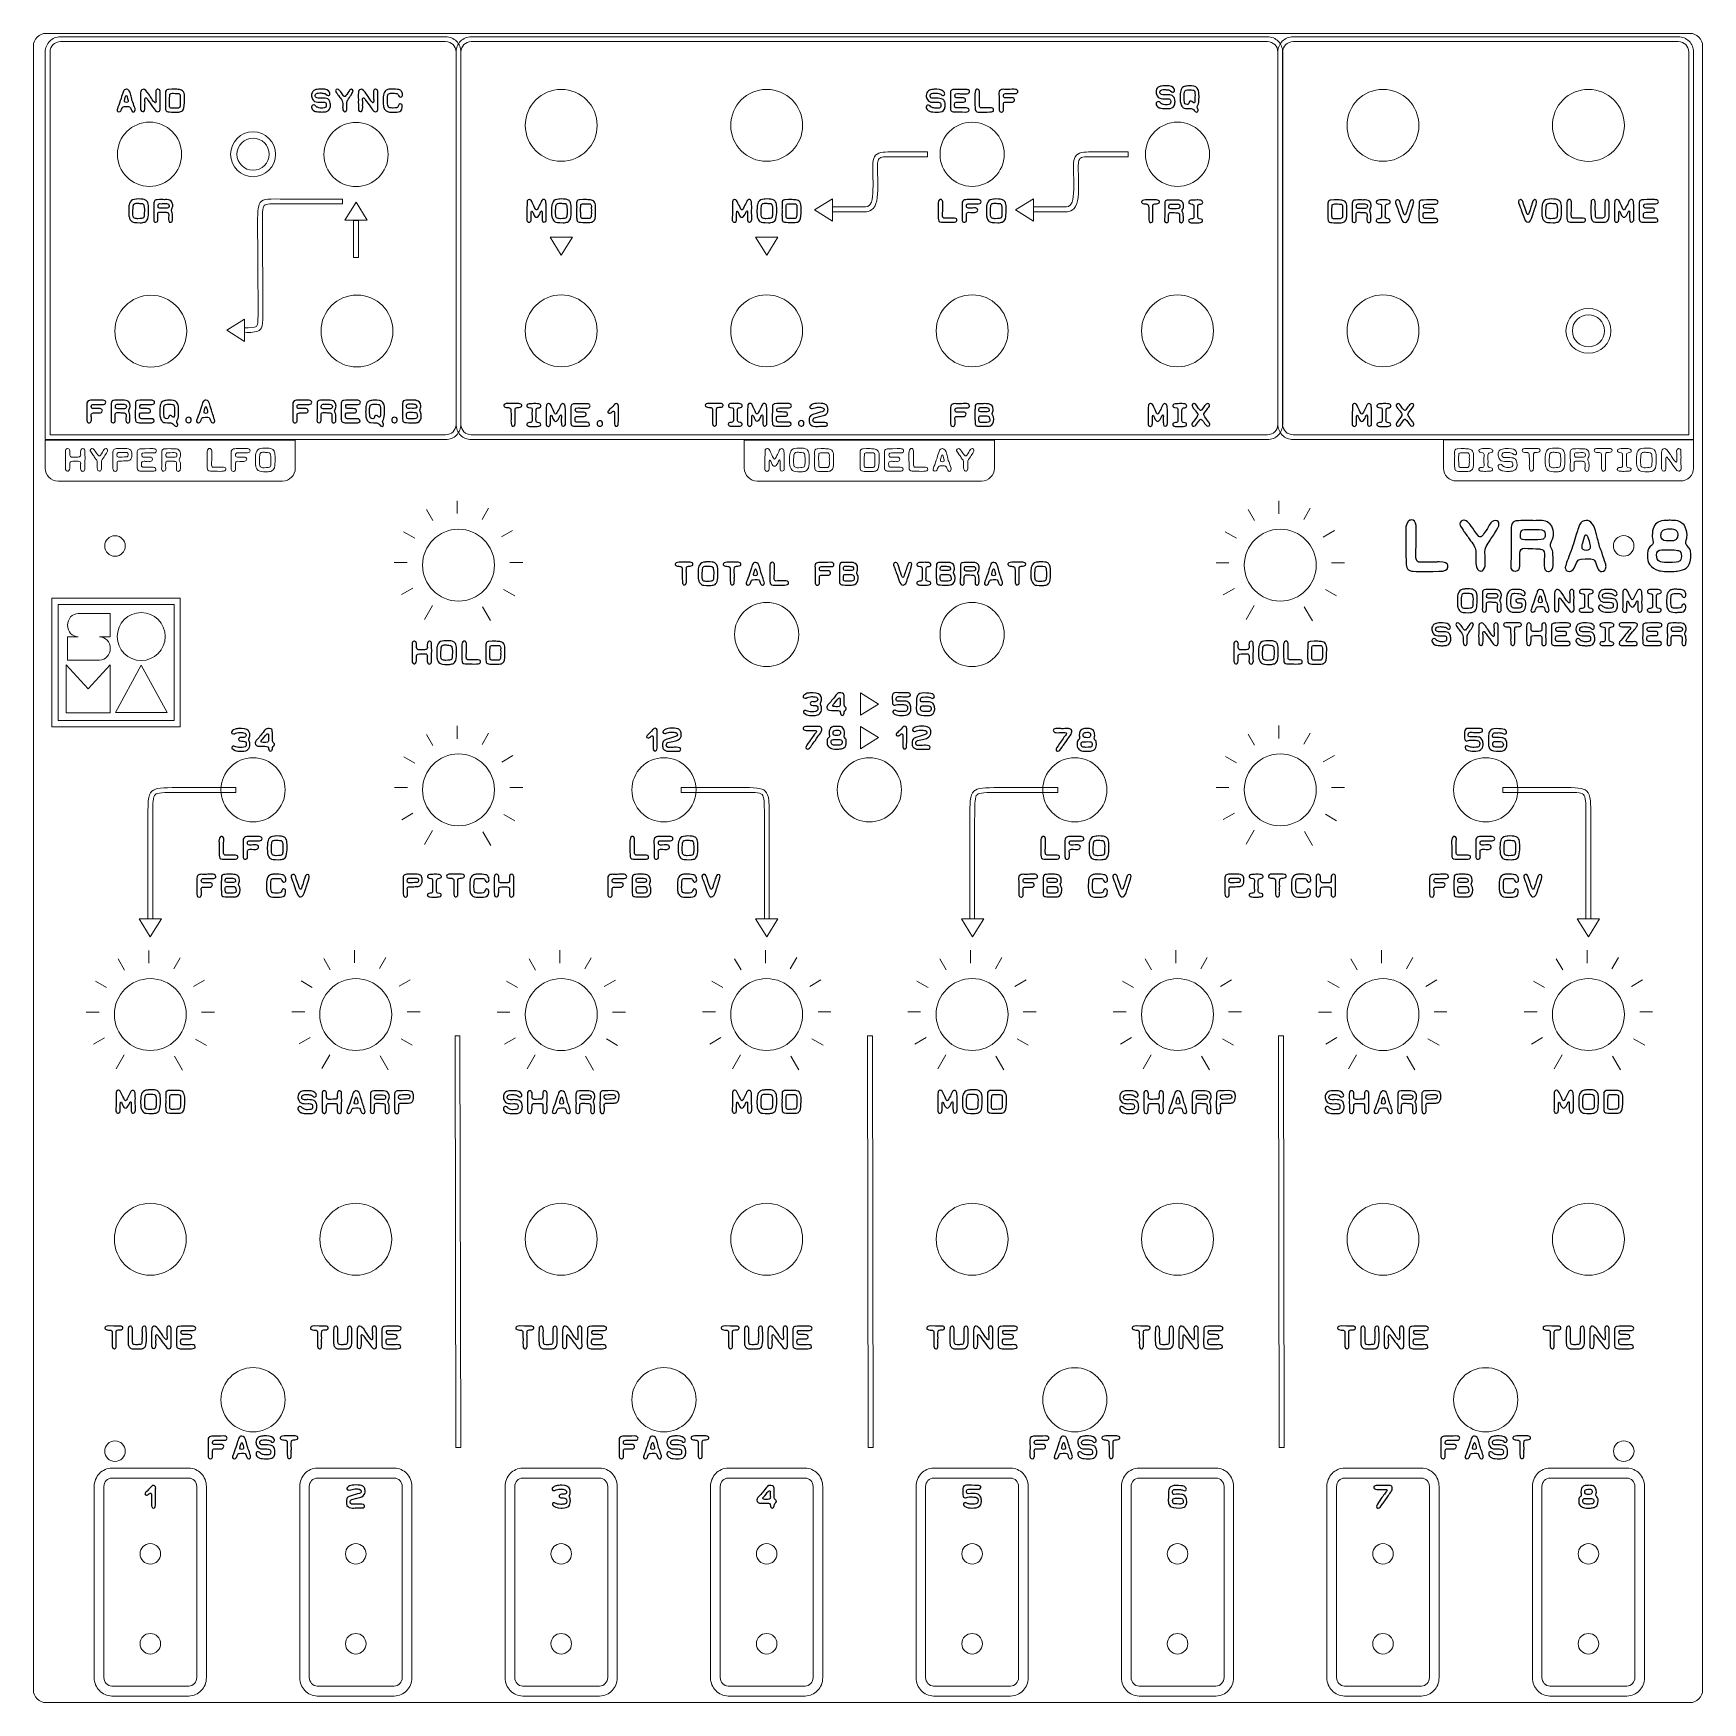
# Model space of a CAD drawing. Header units: centimetres. Extents: x -13.1 to 12.9, y -13 to 13.
import ezdxf

# ---------------------------------------------------------------- set-up
doc = ezdxf.new("R2010")
doc.units = ezdxf.units.CM
doc.header["$MEASUREMENT"] = 0
doc.layers.add('Layer 1', color=7, linetype='Continuous')

msp = doc.modelspace()

# ---------------------------------------------------------------- linework, layer by layer
at = {"layer": 'Layer 1', "color": 114, "lineweight": 20}
for centre in [(-9.62854, 11.09713), (11.17143, 8.34709)]:
    msp.add_ellipse(centre, major_axis=(0, 0.35), ratio=1, dxfattribs=at)
at = {"layer": 'Layer 1', "color": 242, "lineweight": 20}
for centre in [(-9.62854, 11.09713), (11.17143, 8.34709)]:
    msp.add_ellipse(centre, major_axis=(0, 0.25), ratio=1, dxfattribs=at)
at = {"layer": 'Layer 1', "color": 177, "lineweight": 9}
msp.add_ellipse((-11.37096, 3.58541), major_axis=(0, 0.37375), ratio=1, dxfattribs=at)
at = {"layer": 'Layer 1', "color": 250, "lineweight": 9}
msp.add_open_spline([(-12.85, 12.98), (-12.85, 12.98), (12.75, 12.98), (12.75, 12.98), (12.75, 12.98), (12.86, 12.98), (12.95, 12.88999), (12.95, 12.78), (12.95, 12.78), (12.95, 12.78), (12.95, -12.82), (12.95, -12.82), (12.95, -12.82), (12.95, -12.93001), (12.86, -13.02), (12.75, -13.02), (12.75, -13.02), (12.75, -13.02), (-12.85, -13.02), (-12.85, -13.02), (-12.85, -13.02), (-12.96, -13.02), (-13.05, -12.93001), (-13.05, -12.82), (-13.05, -12.82), (-13.05, -12.82), (-13.05, 12.78), (-13.05, 12.78), (-13.05, 12.78), (-13.05, 12.88999), (-12.96, 12.98), (-12.85, 12.98)], degree=3, knots=[0, 0, 0, 0, 0.11111111, 0.11111111, 0.11111111, 0.11111111, 0.22222222, 0.22222222, 0.22222222, 0.22222222, 0.33333333, 0.33333333, 0.33333333, 0.33333333, 0.44444444, 0.44444444, 0.44444444, 0.44444444, 0.55555556, 0.55555556, 0.55555556, 0.55555556, 0.66666667, 0.66666667, 0.66666667, 0.66666667, 0.77777778, 0.77777778, 0.77777778, 0.77777778, 1, 1, 1, 1], dxfattribs=at)
at = {"layer": 'Layer 1', "color": 177, "lineweight": 9}
for points, knots in [([(-12.6284, 12.92752), (-12.6284, 12.92752), (-6.6284, 12.92752), (-6.6284, 12.92752), (-6.6284, 12.92752), (-6.56306, 12.92752), (-6.50366, 12.9008), (-6.46064, 12.85778), (-6.46064, 12.85778), (-6.41762, 12.81476), (-6.3909, 12.75536), (-6.3909, 12.69002), (-6.3909, 12.69002), (-6.3909, 12.69002), (-6.3909, 6.89002), (-6.3909, 6.89002), (-6.3909, 6.89002), (-6.3909, 6.82468), (-6.41762, 6.76528), (-6.46064, 6.72226), (-6.46064, 6.72226), (-6.50366, 6.67924), (-6.56306, 6.65252), (-6.6284, 6.65252), (-6.6284, 6.65252), (-6.6284, 6.65252), (-12.8659, 6.65252), (-12.8659, 6.65252), (-12.8659, 6.65252), (-12.8659, 6.65252), (-12.8659, 12.69002), (-12.8659, 12.69002), (-12.8659, 12.69002), (-12.8659, 12.75536), (-12.83918, 12.81476), (-12.79616, 12.85778), (-12.79616, 12.85778), (-12.75314, 12.9008), (-12.69374, 12.92752), (-12.6284, 12.92752)], [0, 0, 0, 0, 0.09090909, 0.09090909, 0.09090909, 0.09090909, 0.18181818, 0.18181818, 0.18181818, 0.18181818, 0.27272727, 0.27272727, 0.27272727, 0.27272727, 0.36363636, 0.36363636, 0.36363636, 0.36363636, 0.45454545, 0.45454545, 0.45454545, 0.45454545, 0.54545455, 0.54545455, 0.54545455, 0.54545455, 0.63636364, 0.63636364, 0.63636364, 0.63636364, 0.72727273, 0.72727273, 0.72727273, 0.72727273, 0.81818182, 0.81818182, 0.81818182, 0.81818182, 1, 1, 1, 1]), ([(-6.6284, 12.85252), (-6.6284, 12.85252), (-12.6284, 12.85252), (-12.6284, 12.85252), (-12.6284, 12.85252), (-12.67305, 12.85252), (-12.71368, 12.83422), (-12.74314, 12.80476), (-12.74314, 12.80476), (-12.7726, 12.7753), (-12.7909, 12.73467), (-12.7909, 12.69002), (-12.7909, 12.69002), (-12.7909, 12.69002), (-12.7909, 6.72752), (-12.7909, 6.72752), (-12.7909, 6.72752), (-12.7909, 6.72752), (-6.6284, 6.72752), (-6.6284, 6.72752), (-6.6284, 6.72752), (-6.58375, 6.72752), (-6.54312, 6.74582), (-6.51366, 6.77528), (-6.51366, 6.77528), (-6.4842, 6.80474), (-6.4659, 6.84537), (-6.4659, 6.89002), (-6.4659, 6.89002), (-6.4659, 6.89002), (-6.4659, 12.69002), (-6.4659, 12.69002), (-6.4659, 12.69002), (-6.4659, 12.73467), (-6.4842, 12.7753), (-6.51366, 12.80476), (-6.51366, 12.80476), (-6.54312, 12.83422), (-6.58375, 12.85252), (-6.6284, 12.85252)], [0, 0, 0, 0, 0.09090909, 0.09090909, 0.09090909, 0.09090909, 0.18181818, 0.18181818, 0.18181818, 0.18181818, 0.27272727, 0.27272727, 0.27272727, 0.27272727, 0.36363636, 0.36363636, 0.36363636, 0.36363636, 0.45454545, 0.45454545, 0.45454545, 0.45454545, 0.54545455, 0.54545455, 0.54545455, 0.54545455, 0.63636364, 0.63636364, 0.63636364, 0.63636364, 0.72727273, 0.72727273, 0.72727273, 0.72727273, 0.81818182, 0.81818182, 0.81818182, 0.81818182, 1, 1, 1, 1]), ([(-6.2285, 12.92751), (-6.2285, 12.92751), (6.1715, 12.92751), (6.1715, 12.92751), (6.1715, 12.92751), (6.23684, 12.92751), (6.29624, 12.90079), (6.33926, 12.85777), (6.33926, 12.85777), (6.38228, 12.81475), (6.409, 12.75535), (6.409, 12.69001), (6.409, 12.69001), (6.409, 12.69001), (6.409, 6.89001), (6.409, 6.89001), (6.409, 6.89001), (6.409, 6.82467), (6.38228, 6.76527), (6.33926, 6.72225), (6.33926, 6.72225), (6.29624, 6.67923), (6.23684, 6.65251), (6.1715, 6.65251), (6.1715, 6.65251), (6.1715, 6.65251), (-6.2285, 6.65251), (-6.2285, 6.65251), (-6.2285, 6.65251), (-6.29384, 6.65251), (-6.35324, 6.67923), (-6.39626, 6.72225), (-6.39626, 6.72225), (-6.43928, 6.76527), (-6.466, 6.82467), (-6.466, 6.89001), (-6.466, 6.89001), (-6.466, 6.89001), (-6.466, 12.69001), (-6.466, 12.69001), (-6.466, 12.69001), (-6.466, 12.75535), (-6.43928, 12.81475), (-6.39626, 12.85777), (-6.39626, 12.85777), (-6.35324, 12.90079), (-6.29384, 12.92751), (-6.2285, 12.92751)], [0, 0, 0, 0, 0.07692308, 0.07692308, 0.07692308, 0.07692308, 0.15384615, 0.15384615, 0.15384615, 0.15384615, 0.23076923, 0.23076923, 0.23076923, 0.23076923, 0.30769231, 0.30769231, 0.30769231, 0.30769231, 0.38461538, 0.38461538, 0.38461538, 0.38461538, 0.46153846, 0.46153846, 0.46153846, 0.46153846, 0.53846154, 0.53846154, 0.53846154, 0.53846154, 0.61538462, 0.61538462, 0.61538462, 0.61538462, 0.69230769, 0.69230769, 0.69230769, 0.69230769, 0.76923077, 0.76923077, 0.76923077, 0.76923077, 0.84615385, 0.84615385, 0.84615385, 0.84615385, 1, 1, 1, 1]), ([(6.1715, 12.85251), (6.1715, 12.85251), (-6.2285, 12.85251), (-6.2285, 12.85251), (-6.2285, 12.85251), (-6.27315, 12.85251), (-6.31378, 12.83421), (-6.34324, 12.80475), (-6.34324, 12.80475), (-6.3727, 12.77529), (-6.391, 12.73466), (-6.391, 12.69001), (-6.391, 12.69001), (-6.391, 12.69001), (-6.391, 6.89001), (-6.391, 6.89001), (-6.391, 6.89001), (-6.391, 6.84536), (-6.3727, 6.80473), (-6.34324, 6.77527), (-6.34324, 6.77527), (-6.31378, 6.74581), (-6.27315, 6.72751), (-6.2285, 6.72751), (-6.2285, 6.72751), (-6.2285, 6.72751), (6.1715, 6.72751), (6.1715, 6.72751), (6.1715, 6.72751), (6.21615, 6.72751), (6.25678, 6.74581), (6.28624, 6.77527), (6.28624, 6.77527), (6.3157, 6.80473), (6.334, 6.84536), (6.334, 6.89001), (6.334, 6.89001), (6.334, 6.89001), (6.334, 12.69001), (6.334, 12.69001), (6.334, 12.69001), (6.334, 12.73466), (6.3157, 12.77529), (6.28624, 12.80475), (6.28624, 12.80475), (6.25678, 12.83421), (6.21615, 12.85251), (6.1715, 12.85251)], [0, 0, 0, 0, 0.07692308, 0.07692308, 0.07692308, 0.07692308, 0.15384615, 0.15384615, 0.15384615, 0.15384615, 0.23076923, 0.23076923, 0.23076923, 0.23076923, 0.30769231, 0.30769231, 0.30769231, 0.30769231, 0.38461538, 0.38461538, 0.38461538, 0.38461538, 0.46153846, 0.46153846, 0.46153846, 0.46153846, 0.53846154, 0.53846154, 0.53846154, 0.53846154, 0.61538462, 0.61538462, 0.61538462, 0.61538462, 0.69230769, 0.69230769, 0.69230769, 0.69230769, 0.76923077, 0.76923077, 0.76923077, 0.76923077, 0.84615385, 0.84615385, 0.84615385, 0.84615385, 1, 1, 1, 1]), ([(6.57133, 12.9275), (6.57133, 12.9275), (12.57133, 12.9275), (12.57133, 12.9275), (12.57133, 12.9275), (12.63667, 12.9275), (12.69607, 12.90078), (12.73909, 12.85776), (12.73909, 12.85776), (12.78211, 12.81474), (12.80883, 12.75534), (12.80883, 12.69), (12.80883, 12.69), (12.80883, 12.69), (12.80883, 6.6525), (12.80883, 6.6525), (12.80883, 6.6525), (12.80883, 6.6525), (6.57133, 6.6525), (6.57133, 6.6525), (6.57133, 6.6525), (6.50599, 6.6525), (6.44659, 6.67922), (6.40357, 6.72224), (6.40357, 6.72224), (6.36055, 6.76526), (6.33383, 6.82466), (6.33383, 6.89), (6.33383, 6.89), (6.33383, 6.89), (6.33383, 12.69), (6.33383, 12.69), (6.33383, 12.69), (6.33383, 12.75534), (6.36055, 12.81474), (6.40357, 12.85776), (6.40357, 12.85776), (6.44659, 12.90078), (6.50599, 12.9275), (6.57133, 12.9275)], [0, 0, 0, 0, 0.09090909, 0.09090909, 0.09090909, 0.09090909, 0.18181818, 0.18181818, 0.18181818, 0.18181818, 0.27272727, 0.27272727, 0.27272727, 0.27272727, 0.36363636, 0.36363636, 0.36363636, 0.36363636, 0.45454545, 0.45454545, 0.45454545, 0.45454545, 0.54545455, 0.54545455, 0.54545455, 0.54545455, 0.63636364, 0.63636364, 0.63636364, 0.63636364, 0.72727273, 0.72727273, 0.72727273, 0.72727273, 0.81818182, 0.81818182, 0.81818182, 0.81818182, 1, 1, 1, 1]), ([(12.57133, 12.8525), (12.57133, 12.8525), (6.57133, 12.8525), (6.57133, 12.8525), (6.57133, 12.8525), (6.52668, 12.8525), (6.48605, 12.8342), (6.45659, 12.80474), (6.45659, 12.80474), (6.42713, 12.77528), (6.40883, 12.73465), (6.40883, 12.69), (6.40883, 12.69), (6.40883, 12.69), (6.40883, 6.89), (6.40883, 6.89), (6.40883, 6.89), (6.40883, 6.84535), (6.42713, 6.80472), (6.45659, 6.77526), (6.45659, 6.77526), (6.48605, 6.7458), (6.52668, 6.7275), (6.57133, 6.7275), (6.57133, 6.7275), (6.57133, 6.7275), (12.73383, 6.7275), (12.73383, 6.7275), (12.73383, 6.7275), (12.73383, 6.7275), (12.73383, 12.69), (12.73383, 12.69), (12.73383, 12.69), (12.73383, 12.73465), (12.71553, 12.77528), (12.68607, 12.80474), (12.68607, 12.80474), (12.65661, 12.8342), (12.61598, 12.8525), (12.57133, 12.8525)], [0, 0, 0, 0, 0.09090909, 0.09090909, 0.09090909, 0.09090909, 0.18181818, 0.18181818, 0.18181818, 0.18181818, 0.27272727, 0.27272727, 0.27272727, 0.27272727, 0.36363636, 0.36363636, 0.36363636, 0.36363636, 0.45454545, 0.45454545, 0.45454545, 0.45454545, 0.54545455, 0.54545455, 0.54545455, 0.54545455, 0.63636364, 0.63636364, 0.63636364, 0.63636364, 0.72727273, 0.72727273, 0.72727273, 0.72727273, 0.81818182, 0.81818182, 0.81818182, 0.81818182, 1, 1, 1, 1]), ([(-0.60208, 10.27594), (-0.60208, 10.27594), (-0.11546, 10.27594), (-0.11546, 10.27594), (-0.11546, 10.27594), (-0.08509, 10.27594), (-0.02434, 10.27595), (0.00251, 10.35231), (0.00251, 10.35231), (0.03529, 10.44553), (0.0294, 10.63899), (0.02514, 10.77866), (0.02514, 10.77866), (0.02514, 10.77866), (0.02489, 10.7868), (0.02489, 10.7868), (0.02489, 10.7868), (0.02269, 10.85956), (0.02114, 10.91712), (0.02531, 10.96314), (0.02531, 10.96314), (0.03006, 11.0155), (0.04238, 11.05375), (0.06872, 11.08131), (0.06872, 11.08131), (0.09543, 11.10926), (0.13279, 11.12286), (0.18367, 11.12909), (0.18367, 11.12909), (0.22835, 11.13456), (0.28379, 11.13457), (0.35335, 11.13457), (0.35335, 11.13457), (0.35335, 11.13457), (0.87458, 11.13457), (0.87458, 11.13457), (0.87458, 11.13457), (0.87458, 11.13457), (0.87458, 11.05957), (0.87458, 11.05957), (0.87458, 11.05957), (0.87458, 11.05957), (0.35335, 11.05957), (0.35335, 11.05957), (0.35335, 11.05957), (0.28621, 11.05957), (0.2327, 11.05956), (0.19275, 11.05467), (0.19275, 11.05467), (0.15897, 11.05053), (0.13589, 11.04332), (0.12292, 11.02975), (0.12292, 11.02975), (0.1096, 11.01581), (0.10293, 10.99172), (0.09973, 10.9564), (0.09973, 10.9564), (0.09595, 10.91476), (0.09746, 10.8592), (0.09959, 10.78886), (0.09959, 10.78886), (0.09959, 10.78886), (0.09984, 10.78072), (0.09984, 10.78072), (0.09984, 10.78072), (0.10427, 10.63526), (0.11041, 10.43378), (0.07311, 10.32771), (0.07311, 10.32771), (0.02853, 10.20095), (-0.06748, 10.20094), (-0.11546, 10.20094), (-0.11546, 10.20094), (-0.11546, 10.20094), (-0.60208, 10.20094), (-0.60208, 10.20094), (-0.60208, 10.20094), (-0.60208, 10.20094), (-0.60208, 10.27594), (-0.60208, 10.27594)], [0, 0, 0, 0, 0.04761905, 0.04761905, 0.04761905, 0.04761905, 0.0952381, 0.0952381, 0.0952381, 0.0952381, 0.14285714, 0.14285714, 0.14285714, 0.14285714, 0.19047619, 0.19047619, 0.19047619, 0.19047619, 0.23809524, 0.23809524, 0.23809524, 0.23809524, 0.28571429, 0.28571429, 0.28571429, 0.28571429, 0.33333333, 0.33333333, 0.33333333, 0.33333333, 0.38095238, 0.38095238, 0.38095238, 0.38095238, 0.42857143, 0.42857143, 0.42857143, 0.42857143, 0.47619048, 0.47619048, 0.47619048, 0.47619048, 0.52380952, 0.52380952, 0.52380952, 0.52380952, 0.57142857, 0.57142857, 0.57142857, 0.57142857, 0.61904762, 0.61904762, 0.61904762, 0.61904762, 0.66666667, 0.66666667, 0.66666667, 0.66666667, 0.71428571, 0.71428571, 0.71428571, 0.71428571, 0.76190476, 0.76190476, 0.76190476, 0.76190476, 0.80952381, 0.80952381, 0.80952381, 0.80952381, 0.85714286, 0.85714286, 0.85714286, 0.85714286, 0.9047619, 0.9047619, 0.9047619, 0.9047619, 1, 1, 1, 1]), ([(2.52572, 10.27594), (2.52572, 10.27594), (3.01234, 10.27594), (3.01234, 10.27594), (3.01234, 10.27594), (3.04271, 10.27594), (3.10346, 10.27595), (3.13031, 10.35231), (3.13031, 10.35231), (3.16309, 10.44553), (3.1572, 10.63899), (3.15294, 10.77866), (3.15294, 10.77866), (3.15294, 10.77866), (3.15269, 10.7868), (3.15269, 10.7868), (3.15269, 10.7868), (3.15049, 10.85956), (3.14894, 10.91712), (3.15311, 10.96314), (3.15311, 10.96314), (3.15786, 11.0155), (3.17018, 11.05375), (3.19652, 11.08131), (3.19652, 11.08131), (3.22323, 11.10926), (3.26059, 11.12286), (3.31147, 11.12909), (3.31147, 11.12909), (3.35615, 11.13456), (3.41159, 11.13457), (3.48115, 11.13457), (3.48115, 11.13457), (3.48115, 11.13457), (4.00238, 11.13457), (4.00238, 11.13457), (4.00238, 11.13457), (4.00238, 11.13457), (4.00238, 11.05957), (4.00238, 11.05957), (4.00238, 11.05957), (4.00238, 11.05957), (3.48115, 11.05957), (3.48115, 11.05957), (3.48115, 11.05957), (3.41401, 11.05957), (3.3605, 11.05956), (3.32055, 11.05467), (3.32055, 11.05467), (3.28677, 11.05053), (3.26369, 11.04332), (3.25072, 11.02975), (3.25072, 11.02975), (3.2374, 11.01581), (3.23073, 10.99172), (3.22753, 10.9564), (3.22753, 10.9564), (3.22375, 10.91476), (3.22526, 10.8592), (3.22739, 10.78886), (3.22739, 10.78886), (3.22739, 10.78886), (3.22764, 10.78072), (3.22764, 10.78072), (3.22764, 10.78072), (3.23207, 10.63526), (3.23821, 10.43378), (3.20091, 10.32771), (3.20091, 10.32771), (3.15633, 10.20095), (3.06032, 10.20094), (3.01234, 10.20094), (3.01234, 10.20094), (3.01234, 10.20094), (2.52572, 10.20094), (2.52572, 10.20094), (2.52572, 10.20094), (2.52572, 10.20094), (2.52572, 10.27594), (2.52572, 10.27594)], [0, 0, 0, 0, 0.04761905, 0.04761905, 0.04761905, 0.04761905, 0.0952381, 0.0952381, 0.0952381, 0.0952381, 0.14285714, 0.14285714, 0.14285714, 0.14285714, 0.19047619, 0.19047619, 0.19047619, 0.19047619, 0.23809524, 0.23809524, 0.23809524, 0.23809524, 0.28571429, 0.28571429, 0.28571429, 0.28571429, 0.33333333, 0.33333333, 0.33333333, 0.33333333, 0.38095238, 0.38095238, 0.38095238, 0.38095238, 0.42857143, 0.42857143, 0.42857143, 0.42857143, 0.47619048, 0.47619048, 0.47619048, 0.47619048, 0.52380952, 0.52380952, 0.52380952, 0.52380952, 0.57142857, 0.57142857, 0.57142857, 0.57142857, 0.61904762, 0.61904762, 0.61904762, 0.61904762, 0.66666667, 0.66666667, 0.66666667, 0.66666667, 0.71428571, 0.71428571, 0.71428571, 0.71428571, 0.76190476, 0.76190476, 0.76190476, 0.76190476, 0.80952381, 0.80952381, 0.80952381, 0.80952381, 0.85714286, 0.85714286, 0.85714286, 0.85714286, 0.9047619, 0.9047619, 0.9047619, 0.9047619, 1, 1, 1, 1]), ([(-8.23535, 10.32351), (-8.23535, 10.32351), (-8.77459, 10.32444), (-8.77459, 10.32444), (-8.77459, 10.32444), (-8.94138, 10.32477), (-9.08844, 10.32515), (-9.19591, 10.32558), (-9.19591, 10.32558), (-9.19591, 10.32558), (-9.20529, 10.32562), (-9.20529, 10.32562), (-9.20529, 10.32562), (-9.3935, 10.3264), (-9.44477, 10.3266), (-9.46229, 10.28698), (-9.46229, 10.28698), (-9.48603, 10.2333), (-9.485, 10.11515), (-9.48256, 9.83482), (-9.48256, 9.83482), (-9.48256, 9.83482), (-9.48229, 9.80395), (-9.48229, 9.80395), (-9.48229, 9.80395), (-9.4809, 9.64151), (-9.47934, 9.42833), (-9.47809, 9.2232), (-9.47809, 9.2232), (-9.47698, 9.03968), (-9.47608, 8.86268), (-9.47574, 8.73453), (-9.47574, 8.73453), (-9.47539, 8.5974), (-9.47566, 8.51569), (-9.48133, 8.46439), (-9.48133, 8.46439), (-9.48841, 8.40041), (-9.50431, 8.37403), (-9.53541, 8.35402), (-9.53541, 8.35402), (-9.58558, 8.32175), (-9.67207, 8.31984), (-9.75854, 8.31796), (-9.75854, 8.31796), (-9.75854, 8.31796), (-9.75927, 8.31781), (-9.75927, 8.31781), (-9.75927, 8.31781), (-9.75927, 8.31781), (-9.75936, 8.35991), (-9.75936, 8.35991), (-9.75936, 8.35991), (-9.75936, 8.35991), (-9.76, 8.39266), (-9.76, 8.39266), (-9.76, 8.39266), (-9.76, 8.39266), (-9.75936, 8.39267), (-9.75936, 8.39267), (-9.75936, 8.39267), (-9.75936, 8.39267), (-9.75936, 8.39281), (-9.75936, 8.39281), (-9.75936, 8.39281), (-9.75936, 8.39281), (-9.75927, 8.39268), (-9.75927, 8.39268), (-9.75927, 8.39268), (-9.68377, 8.39433), (-9.60841, 8.39604), (-9.57583, 8.417), (-9.57583, 8.417), (-9.56548, 8.42366), (-9.55974, 8.43647), (-9.55575, 8.47259), (-9.55575, 8.47259), (-9.55035, 8.52144), (-9.5501, 8.60094), (-9.55044, 8.73453), (-9.55044, 8.73453), (-9.55077, 8.86231), (-9.55167, 9.03924), (-9.55279, 9.2229), (-9.55279, 9.2229), (-9.55403, 9.42741), (-9.55559, 9.64051), (-9.55699, 9.80337), (-9.55699, 9.80337), (-9.55699, 9.80337), (-9.55726, 9.83424), (-9.55726, 9.83424), (-9.55726, 9.83424), (-9.55981, 10.12621), (-9.56088, 10.24928), (-9.53085, 10.31716), (-9.53085, 10.31716), (-9.49355, 10.40151), (-9.43178, 10.40125), (-9.20499, 10.40032), (-9.20499, 10.40032), (-9.20499, 10.40032), (-9.19561, 10.40028), (-9.19561, 10.40028), (-9.19561, 10.40028), (-9.08793, 10.39984), (-8.94103, 10.39946), (-8.77459, 10.39914), (-8.77459, 10.39914), (-8.77459, 10.39914), (-8.23535, 10.39821), (-8.23535, 10.39821), (-8.23535, 10.39821), (-8.23535, 10.39821), (-8.23535, 10.32351), (-8.23535, 10.32351)], [0, 0, 0, 0, 0.03333333, 0.03333333, 0.03333333, 0.03333333, 0.06666667, 0.06666667, 0.06666667, 0.06666667, 0.1, 0.1, 0.1, 0.1, 0.13333333, 0.13333333, 0.13333333, 0.13333333, 0.16666667, 0.16666667, 0.16666667, 0.16666667, 0.2, 0.2, 0.2, 0.2, 0.23333333, 0.23333333, 0.23333333, 0.23333333, 0.26666667, 0.26666667, 0.26666667, 0.26666667, 0.3, 0.3, 0.3, 0.3, 0.33333333, 0.33333333, 0.33333333, 0.33333333, 0.36666667, 0.36666667, 0.36666667, 0.36666667, 0.4, 0.4, 0.4, 0.4, 0.43333333, 0.43333333, 0.43333333, 0.43333333, 0.46666667, 0.46666667, 0.46666667, 0.46666667, 0.5, 0.5, 0.5, 0.5, 0.53333333, 0.53333333, 0.53333333, 0.53333333, 0.56666667, 0.56666667, 0.56666667, 0.56666667, 0.6, 0.6, 0.6, 0.6, 0.63333333, 0.63333333, 0.63333333, 0.63333333, 0.66666667, 0.66666667, 0.66666667, 0.66666667, 0.7, 0.7, 0.7, 0.7, 0.73333333, 0.73333333, 0.73333333, 0.73333333, 0.76666667, 0.76666667, 0.76666667, 0.76666667, 0.8, 0.8, 0.8, 0.8, 0.83333333, 0.83333333, 0.83333333, 0.83333333, 0.86666667, 0.86666667, 0.86666667, 0.86666667, 0.9, 0.9, 0.9, 0.9, 0.93333333, 0.93333333, 0.93333333, 0.93333333, 1, 1, 1, 1]), ([(-0.60208, 10.05463), (-0.60208, 10.05463), (-0.88119, 10.22911), (-0.88119, 10.22911), (-0.88119, 10.22911), (-0.88119, 10.22911), (-0.60208, 10.40323), (-0.60208, 10.40323), (-0.60208, 10.40323), (-0.60208, 10.40323), (-0.60208, 10.05463), (-0.60208, 10.05463)], [0, 0, 0, 0, 0.25, 0.25, 0.25, 0.25, 0.5, 0.5, 0.5, 0.5, 1, 1, 1, 1]), ([(2.52577, 10.05463), (2.52577, 10.05463), (2.24666, 10.22911), (2.24666, 10.22911), (2.24666, 10.22911), (2.24666, 10.22911), (2.52577, 10.40323), (2.52577, 10.40323), (2.52577, 10.40323), (2.52577, 10.40323), (2.52577, 10.05463), (2.52577, 10.05463)], [0, 0, 0, 0, 0.25, 0.25, 0.25, 0.25, 0.5, 0.5, 0.5, 0.5, 1, 1, 1, 1]), ([(-8.19899, 10.06988), (-8.19899, 10.06988), (-8.02451, 10.34899), (-8.02451, 10.34899), (-8.02451, 10.34899), (-8.02451, 10.34899), (-7.85039, 10.06988), (-7.85039, 10.06988), (-7.85039, 10.06988), (-7.85039, 10.06988), (-8.19899, 10.06988), (-8.19899, 10.06988)], [0, 0, 0, 0, 0.25, 0.25, 0.25, 0.25, 0.5, 0.5, 0.5, 0.5, 1, 1, 1, 1]), ([(-7.987, 10.06751), (-7.987, 10.06751), (-7.987, 9.48906), (-7.987, 9.48906), (-7.987, 9.48906), (-7.987, 9.48906), (-8.062, 9.48906), (-8.062, 9.48906), (-8.062, 9.48906), (-8.062, 9.48906), (-8.062, 10.06751), (-8.062, 10.06751), (-8.062, 10.06751), (-8.062, 10.06751), (-7.987, 10.06751), (-7.987, 10.06751)], [0, 0, 0, 0, 0.2, 0.2, 0.2, 0.2, 0.4, 0.4, 0.4, 0.4, 0.6, 0.6, 0.6, 0.6, 1, 1, 1, 1]), ([(-4.65389, 9.80422), (-4.65389, 9.80422), (-4.82837, 9.52511), (-4.82837, 9.52511), (-4.82837, 9.52511), (-4.82837, 9.52511), (-5.00249, 9.80422), (-5.00249, 9.80422), (-5.00249, 9.80422), (-5.00249, 9.80422), (-4.65389, 9.80422), (-4.65389, 9.80422)], [0, 0, 0, 0, 0.25, 0.25, 0.25, 0.25, 0.5, 0.5, 0.5, 0.5, 1, 1, 1, 1]), ([(-1.45384, 9.80422), (-1.45384, 9.80422), (-1.62832, 9.52511), (-1.62832, 9.52511), (-1.62832, 9.52511), (-1.62832, 9.52511), (-1.80244, 9.80422), (-1.80244, 9.80422), (-1.80244, 9.80422), (-1.80244, 9.80422), (-1.45384, 9.80422), (-1.45384, 9.80422)], [0, 0, 0, 0, 0.25, 0.25, 0.25, 0.25, 0.5, 0.5, 0.5, 0.5, 1, 1, 1, 1]), ([(-9.75936, 8.18083), (-9.75936, 8.18083), (-10.03847, 8.35531), (-10.03847, 8.35531), (-10.03847, 8.35531), (-10.03847, 8.35531), (-9.75936, 8.52943), (-9.75936, 8.52943), (-9.75936, 8.52943), (-9.75936, 8.52943), (-9.75936, 8.18083), (-9.75936, 8.18083)], [0, 0, 0, 0, 0.25, 0.25, 0.25, 0.25, 0.5, 0.5, 0.5, 0.5, 1, 1, 1, 1]), ([(-8.97019, 6.64576), (-8.97019, 6.64576), (-12.86583, 6.64576), (-12.86583, 6.64576), (-12.86583, 6.64576), (-12.86583, 6.64576), (-12.86583, 6.20669), (-12.86583, 6.20669), (-12.86583, 6.20669), (-12.86583, 6.09669), (-12.77583, 6.00669), (-12.66583, 6.00669), (-12.66583, 6.00669), (-12.66583, 6.00669), (-9.17019, 6.00669), (-9.17019, 6.00669), (-9.17019, 6.00669), (-9.06019, 6.00669), (-8.97019, 6.09669), (-8.97019, 6.20669), (-8.97019, 6.20669), (-8.97019, 6.20669), (-8.97019, 6.64576), (-8.97019, 6.64576)], [0, 0, 0, 0, 0.14285714, 0.14285714, 0.14285714, 0.14285714, 0.28571429, 0.28571429, 0.28571429, 0.28571429, 0.42857143, 0.42857143, 0.42857143, 0.42857143, 0.57142857, 0.57142857, 0.57142857, 0.57142857, 0.71428571, 0.71428571, 0.71428571, 0.71428571, 1, 1, 1, 1]), ([(-12.28026, 6.51383), (-12.28026, 6.51383), (-12.27725, 6.51383), (-12.27725, 6.51383), (-12.27725, 6.51383), (-12.25759, 6.51016), (-12.2478, 6.49615), (-12.2478, 6.47197), (-12.2478, 6.47197), (-12.2478, 6.47197), (-12.2478, 6.45268), (-12.2478, 6.45268), (-12.2478, 6.45268), (-12.2478, 6.43923), (-12.24715, 6.41459), (-12.24583, 6.37874), (-12.24583, 6.37874), (-12.24583, 6.37874), (-12.24912, 6.30076), (-12.24912, 6.30076), (-12.24912, 6.30076), (-12.24771, 6.24366), (-12.24696, 6.21205), (-12.24696, 6.20593), (-12.24696, 6.20593), (-12.24696, 6.18373), (-12.25542, 6.16812), (-12.27226, 6.15909), (-12.27226, 6.15909), (-12.27226, 6.15909), (-12.28139, 6.15805), (-12.28139, 6.15805), (-12.28139, 6.15805), (-12.30415, 6.16191), (-12.31554, 6.17621), (-12.31554, 6.20104), (-12.31554, 6.20104), (-12.31478, 6.22127), (-12.3145, 6.23886), (-12.3145, 6.25391), (-12.3145, 6.25391), (-12.3145, 6.25391), (-12.3145, 6.27348), (-12.3145, 6.27348), (-12.3145, 6.27348), (-12.3145, 6.27348), (-12.31337, 6.27987), (-12.31337, 6.27987), (-12.31337, 6.27987), (-12.31337, 6.30424), (-12.32579, 6.31647), (-12.35053, 6.31647), (-12.35053, 6.31647), (-12.35053, 6.31647), (-12.40124, 6.31647), (-12.40124, 6.31647), (-12.40124, 6.31647), (-12.45269, 6.31647), (-12.47847, 6.31073), (-12.47847, 6.29916), (-12.47847, 6.29916), (-12.48063, 6.29568), (-12.48204, 6.27931), (-12.48261, 6.25005), (-12.48261, 6.25005), (-12.48204, 6.24582), (-12.48176, 6.24008), (-12.48176, 6.23274), (-12.48176, 6.23274), (-12.48176, 6.19361), (-12.48985, 6.16972), (-12.50603, 6.16106), (-12.50603, 6.16106), (-12.51168, 6.15975), (-12.51544, 6.15909), (-12.51732, 6.15909), (-12.51732, 6.15909), (-12.53181, 6.15909), (-12.54187, 6.16765), (-12.54761, 6.18477), (-12.54761, 6.18477), (-12.54968, 6.19427), (-12.55062, 6.20989), (-12.55062, 6.23162), (-12.55062, 6.23162), (-12.55062, 6.23162), (-12.55062, 6.24488), (-12.55062, 6.24488), (-12.55062, 6.24488), (-12.55062, 6.27884), (-12.551, 6.31289), (-12.55175, 6.34704), (-12.55175, 6.34704), (-12.551, 6.36162), (-12.55062, 6.37018), (-12.55062, 6.37272), (-12.55062, 6.37272), (-12.55137, 6.39681), (-12.55175, 6.42305), (-12.55175, 6.45156), (-12.55175, 6.45156), (-12.55175, 6.45156), (-12.55175, 6.46256), (-12.55175, 6.46256), (-12.55175, 6.46256), (-12.55175, 6.49596), (-12.5399, 6.5127), (-12.51619, 6.5127), (-12.51619, 6.5127), (-12.51619, 6.5127), (-12.51318, 6.5127), (-12.51318, 6.5127), (-12.51318, 6.5127), (-12.49851, 6.5127), (-12.48797, 6.50179), (-12.48176, 6.47997), (-12.48176, 6.47997), (-12.48176, 6.47997), (-12.48063, 6.47272), (-12.48063, 6.47272), (-12.48063, 6.47272), (-12.48138, 6.44742), (-12.48176, 6.42738), (-12.48176, 6.4127), (-12.48176, 6.4127), (-12.4795, 6.39154), (-12.47104, 6.381), (-12.45608, 6.381), (-12.45608, 6.381), (-12.45486, 6.38025), (-12.45382, 6.37987), (-12.45307, 6.37987), (-12.45307, 6.37987), (-12.44902, 6.37987), (-12.44093, 6.37931), (-12.4288, 6.37827), (-12.4288, 6.37827), (-12.42259, 6.37827), (-12.40773, 6.37874), (-12.38421, 6.37987), (-12.38421, 6.37987), (-12.34507, 6.38044), (-12.32551, 6.38279), (-12.32551, 6.38702), (-12.32551, 6.38702), (-12.31742, 6.39492), (-12.31337, 6.40518), (-12.31337, 6.4176), (-12.31337, 6.4176), (-12.31337, 6.4255), (-12.31412, 6.4382), (-12.31554, 6.45569), (-12.31554, 6.45569), (-12.31554, 6.49445), (-12.30378, 6.51383), (-12.28026, 6.51383)], [0, 0, 0, 0, 0.025, 0.025, 0.025, 0.025, 0.05, 0.05, 0.05, 0.05, 0.075, 0.075, 0.075, 0.075, 0.1, 0.1, 0.1, 0.1, 0.125, 0.125, 0.125, 0.125, 0.15, 0.15, 0.15, 0.15, 0.175, 0.175, 0.175, 0.175, 0.2, 0.2, 0.2, 0.2, 0.225, 0.225, 0.225, 0.225, 0.25, 0.25, 0.25, 0.25, 0.275, 0.275, 0.275, 0.275, 0.3, 0.3, 0.3, 0.3, 0.325, 0.325, 0.325, 0.325, 0.35, 0.35, 0.35, 0.35, 0.375, 0.375, 0.375, 0.375, 0.4, 0.4, 0.4, 0.4, 0.425, 0.425, 0.425, 0.425, 0.45, 0.45, 0.45, 0.45, 0.475, 0.475, 0.475, 0.475, 0.5, 0.5, 0.5, 0.5, 0.525, 0.525, 0.525, 0.525, 0.55, 0.55, 0.55, 0.55, 0.575, 0.575, 0.575, 0.575, 0.6, 0.6, 0.6, 0.6, 0.625, 0.625, 0.625, 0.625, 0.65, 0.65, 0.65, 0.65, 0.675, 0.675, 0.675, 0.675, 0.7, 0.7, 0.7, 0.7, 0.725, 0.725, 0.725, 0.725, 0.75, 0.75, 0.75, 0.75, 0.775, 0.775, 0.775, 0.775, 0.8, 0.8, 0.8, 0.8, 0.825, 0.825, 0.825, 0.825, 0.85, 0.85, 0.85, 0.85, 0.875, 0.875, 0.875, 0.875, 0.9, 0.9, 0.9, 0.9, 0.925, 0.925, 0.925, 0.925, 0.95, 0.95, 0.95, 0.95, 1, 1, 1, 1]), ([(-12.13511, 6.51242), (-12.11742, 6.51242), (-12.09428, 6.489), (-12.06559, 6.44215), (-12.06559, 6.44215), (-12.04649, 6.41261), (-12.03379, 6.39784), (-12.0273, 6.39784), (-12.0273, 6.39784), (-12.0273, 6.39784), (-12.02345, 6.39784), (-12.02345, 6.39784), (-12.02345, 6.39784), (-12.01498, 6.39784), (-11.9988, 6.41741), (-11.975, 6.45654), (-11.975, 6.45654), (-11.95618, 6.4905), (-11.94283, 6.50753), (-11.93474, 6.50753), (-11.93474, 6.50753), (-11.93474, 6.50932), (-11.92937, 6.51073), (-11.91874, 6.51157), (-11.91874, 6.51157), (-11.90256, 6.50941), (-11.89447, 6.50123), (-11.89447, 6.48711), (-11.89447, 6.48711), (-11.89447, 6.48711), (-11.89447, 6.48599), (-11.89447, 6.48599), (-11.89447, 6.48599), (-11.89447, 6.47385), (-11.90463, 6.45259), (-11.92505, 6.42202), (-11.92505, 6.42202), (-11.94066, 6.3985), (-11.95816, 6.37216), (-11.97744, 6.343), (-11.97744, 6.343), (-11.98685, 6.32804), (-11.99146, 6.31214), (-11.99146, 6.2953), (-11.99146, 6.2953), (-11.99146, 6.28796), (-11.9908, 6.26172), (-11.9893, 6.21675), (-11.9893, 6.21675), (-11.9893, 6.21675), (-11.9893, 6.21261), (-11.9893, 6.21261), (-11.9893, 6.21261), (-11.9893, 6.18872), (-11.99598, 6.17244), (-12.00943, 6.16379), (-12.00943, 6.16379), (-12.01526, 6.16181), (-12.01921, 6.16078), (-12.02128, 6.16078), (-12.02128, 6.16078), (-12.04057, 6.16078), (-12.05167, 6.17809), (-12.05458, 6.21261), (-12.05458, 6.21261), (-12.05458, 6.21807), (-12.05496, 6.22362), (-12.05571, 6.22917), (-12.05571, 6.22917), (-12.05496, 6.24479), (-12.05458, 6.25993), (-12.05458, 6.27461), (-12.05458, 6.27461), (-12.05458, 6.27461), (-12.05458, 6.29201), (-12.05458, 6.29201), (-12.05458, 6.29201), (-12.05458, 6.31619), (-12.067, 6.34271), (-12.09184, 6.37131), (-12.09184, 6.37131), (-12.10303, 6.38881), (-12.11742, 6.40913), (-12.13511, 6.43227), (-12.13511, 6.43227), (-12.13511, 6.43406), (-12.14376, 6.44723), (-12.16126, 6.47169), (-12.16126, 6.47169), (-12.16333, 6.4763), (-12.16465, 6.48138), (-12.1654, 6.48711), (-12.1654, 6.48711), (-12.16286, 6.50395), (-12.15345, 6.51242), (-12.13727, 6.51242), (-12.13727, 6.51242), (-12.13727, 6.51242), (-12.13511, 6.51242), (-12.13511, 6.51242)], [0, 0, 0, 0, 0.03846154, 0.03846154, 0.03846154, 0.03846154, 0.07692308, 0.07692308, 0.07692308, 0.07692308, 0.11538462, 0.11538462, 0.11538462, 0.11538462, 0.15384615, 0.15384615, 0.15384615, 0.15384615, 0.19230769, 0.19230769, 0.19230769, 0.19230769, 0.23076923, 0.23076923, 0.23076923, 0.23076923, 0.26923077, 0.26923077, 0.26923077, 0.26923077, 0.30769231, 0.30769231, 0.30769231, 0.30769231, 0.34615385, 0.34615385, 0.34615385, 0.34615385, 0.38461538, 0.38461538, 0.38461538, 0.38461538, 0.42307692, 0.42307692, 0.42307692, 0.42307692, 0.46153846, 0.46153846, 0.46153846, 0.46153846, 0.5, 0.5, 0.5, 0.5, 0.53846154, 0.53846154, 0.53846154, 0.53846154, 0.57692308, 0.57692308, 0.57692308, 0.57692308, 0.61538462, 0.61538462, 0.61538462, 0.61538462, 0.65384615, 0.65384615, 0.65384615, 0.65384615, 0.69230769, 0.69230769, 0.69230769, 0.69230769, 0.73076923, 0.73076923, 0.73076923, 0.73076923, 0.76923077, 0.76923077, 0.76923077, 0.76923077, 0.80769231, 0.80769231, 0.80769231, 0.80769231, 0.84615385, 0.84615385, 0.84615385, 0.84615385, 0.88461538, 0.88461538, 0.88461538, 0.88461538, 0.92307692, 0.92307692, 0.92307692, 0.92307692, 1, 1, 1, 1]), ([(-11.62628, 6.51496), (-11.57962, 6.51496), (-11.54848, 6.50649), (-11.53287, 6.48956), (-11.53287, 6.48956), (-11.52073, 6.47244), (-11.51471, 6.45391), (-11.51471, 6.43387), (-11.51471, 6.43387), (-11.51471, 6.43387), (-11.51471, 6.42258), (-11.51471, 6.42258), (-11.51471, 6.42258), (-11.51471, 6.37837), (-11.52619, 6.34826), (-11.54914, 6.33246), (-11.54914, 6.33246), (-11.56325, 6.32437), (-11.5846, 6.32033), (-11.61311, 6.32033), (-11.61311, 6.32033), (-11.61932, 6.32033), (-11.63051, 6.32004), (-11.64669, 6.31957), (-11.64669, 6.31957), (-11.66344, 6.31938), (-11.67999, 6.31929), (-11.69636, 6.31929), (-11.69636, 6.31929), (-11.69636, 6.31929), (-11.71565, 6.31929), (-11.71565, 6.31929), (-11.71565, 6.31929), (-11.73653, 6.31929), (-11.74707, 6.30941), (-11.74707, 6.28975), (-11.74707, 6.28975), (-11.74424, 6.26257), (-11.74293, 6.24102), (-11.74293, 6.22503), (-11.74293, 6.22503), (-11.74293, 6.22503), (-11.74293, 6.21177), (-11.74293, 6.21177), (-11.74293, 6.21177), (-11.74293, 6.17593), (-11.75403, 6.15805), (-11.77623, 6.15805), (-11.77623, 6.15805), (-11.79796, 6.15805), (-11.80953, 6.17498), (-11.81094, 6.20904), (-11.81094, 6.20904), (-11.81132, 6.21233), (-11.81151, 6.21562), (-11.81151, 6.21892), (-11.81151, 6.21892), (-11.81151, 6.22277), (-11.81122, 6.22644), (-11.81066, 6.22992), (-11.81066, 6.22992), (-11.81179, 6.24102), (-11.81235, 6.25184), (-11.81235, 6.26247), (-11.81235, 6.26247), (-11.81235, 6.26802), (-11.81216, 6.28082), (-11.81179, 6.30104), (-11.81179, 6.30104), (-11.81179, 6.30273), (-11.81198, 6.31459), (-11.81235, 6.3366), (-11.81235, 6.3366), (-11.81122, 6.36971), (-11.81066, 6.38862), (-11.81066, 6.39342), (-11.81066, 6.39342), (-11.81104, 6.40734), (-11.81122, 6.4175), (-11.81122, 6.42371), (-11.81122, 6.42371), (-11.81122, 6.42794), (-11.81104, 6.44111), (-11.81066, 6.46341), (-11.81066, 6.46341), (-11.81066, 6.48307), (-11.80257, 6.4968), (-11.78648, 6.50471), (-11.78648, 6.50471), (-11.77726, 6.50969), (-11.76645, 6.51242), (-11.75393, 6.51298), (-11.75393, 6.51298), (-11.72101, 6.5128), (-11.69918, 6.5127), (-11.68837, 6.5127), (-11.68837, 6.5127), (-11.68837, 6.5127), (-11.62628, 6.51496), (-11.62628, 6.51496)], [0, 0, 0, 0, 0.03846154, 0.03846154, 0.03846154, 0.03846154, 0.07692308, 0.07692308, 0.07692308, 0.07692308, 0.11538462, 0.11538462, 0.11538462, 0.11538462, 0.15384615, 0.15384615, 0.15384615, 0.15384615, 0.19230769, 0.19230769, 0.19230769, 0.19230769, 0.23076923, 0.23076923, 0.23076923, 0.23076923, 0.26923077, 0.26923077, 0.26923077, 0.26923077, 0.30769231, 0.30769231, 0.30769231, 0.30769231, 0.34615385, 0.34615385, 0.34615385, 0.34615385, 0.38461538, 0.38461538, 0.38461538, 0.38461538, 0.42307692, 0.42307692, 0.42307692, 0.42307692, 0.46153846, 0.46153846, 0.46153846, 0.46153846, 0.5, 0.5, 0.5, 0.5, 0.53846154, 0.53846154, 0.53846154, 0.53846154, 0.57692308, 0.57692308, 0.57692308, 0.57692308, 0.61538462, 0.61538462, 0.61538462, 0.61538462, 0.65384615, 0.65384615, 0.65384615, 0.65384615, 0.69230769, 0.69230769, 0.69230769, 0.69230769, 0.73076923, 0.73076923, 0.73076923, 0.73076923, 0.76923077, 0.76923077, 0.76923077, 0.76923077, 0.80769231, 0.80769231, 0.80769231, 0.80769231, 0.84615385, 0.84615385, 0.84615385, 0.84615385, 0.88461538, 0.88461538, 0.88461538, 0.88461538, 0.92307692, 0.92307692, 0.92307692, 0.92307692, 1, 1, 1, 1]), ([(-11.18838, 6.51157), (-11.16505, 6.51129), (-11.14915, 6.50621), (-11.14078, 6.49643), (-11.14078, 6.49643), (-11.1372, 6.49219), (-11.13494, 6.48627), (-11.13381, 6.47855), (-11.13381, 6.47855), (-11.134, 6.46021), (-11.14651, 6.44883), (-11.17135, 6.44441), (-11.17135, 6.44441), (-11.17135, 6.44441), (-11.25949, 6.44441), (-11.25949, 6.44441), (-11.25949, 6.44441), (-11.27003, 6.44459), (-11.28903, 6.44516), (-11.3166, 6.44601), (-11.3166, 6.44601), (-11.3166, 6.44601), (-11.3212, 6.44601), (-11.3212, 6.44601), (-11.3212, 6.44601), (-11.34566, 6.44601), (-11.35827, 6.44102), (-11.35902, 6.43086), (-11.35902, 6.43086), (-11.36062, 6.42954), (-11.36203, 6.42305), (-11.36316, 6.41129), (-11.36316, 6.41129), (-11.36184, 6.39276), (-11.3546, 6.3826), (-11.34134, 6.381), (-11.34134, 6.381), (-11.29383, 6.38063), (-11.25695, 6.37997), (-11.2309, 6.37903), (-11.2309, 6.37903), (-11.2309, 6.37903), (-11.22864, 6.37903), (-11.22864, 6.37903), (-11.22864, 6.37903), (-11.21086, 6.37903), (-11.19976, 6.36905), (-11.19534, 6.34902), (-11.19534, 6.34902), (-11.19534, 6.34902), (-11.19562, 6.34187), (-11.19562, 6.34187), (-11.19562, 6.34187), (-11.19581, 6.32531), (-11.20757, 6.316), (-11.2309, 6.31402), (-11.2309, 6.31402), (-11.24171, 6.31421), (-11.25178, 6.3143), (-11.26119, 6.3143), (-11.26119, 6.3143), (-11.2705, 6.3143), (-11.28311, 6.31421), (-11.29891, 6.31402), (-11.29891, 6.31402), (-11.29891, 6.31402), (-11.30418, 6.31402), (-11.30418, 6.31402), (-11.30418, 6.31402), (-11.31076, 6.3144), (-11.31688, 6.31459), (-11.32233, 6.31459), (-11.32233, 6.31459), (-11.34058, 6.31459), (-11.35225, 6.31242), (-11.35733, 6.30819), (-11.35733, 6.30819), (-11.3642, 6.30236), (-11.36768, 6.29192), (-11.36786, 6.27677), (-11.36786, 6.27677), (-11.36786, 6.27677), (-11.36786, 6.27404), (-11.36786, 6.27404), (-11.36786, 6.27404), (-11.36786, 6.24243), (-11.36194, 6.22654), (-11.35018, 6.22635), (-11.35018, 6.22635), (-11.35018, 6.22513), (-11.34548, 6.224), (-11.33616, 6.22306), (-11.33616, 6.22306), (-11.30653, 6.22306), (-11.28311, 6.22296), (-11.26589, 6.22277), (-11.26589, 6.22277), (-11.26589, 6.22277), (-11.24407, 6.22249), (-11.24407, 6.22249), (-11.24407, 6.22249), (-11.23193, 6.22343), (-11.22064, 6.2239), (-11.2102, 6.2239), (-11.2102, 6.2239), (-11.1927, 6.2239), (-11.17756, 6.22268), (-11.16467, 6.22033), (-11.16467, 6.22033), (-11.1484, 6.21421), (-11.14021, 6.20415), (-11.14021, 6.19004), (-11.14021, 6.19004), (-11.14021, 6.19004), (-11.14021, 6.18975), (-11.14021, 6.18975), (-11.14021, 6.18975), (-11.1404, 6.16972), (-11.16015, 6.15965), (-11.19948, 6.15965), (-11.19948, 6.15965), (-11.19948, 6.15965), (-11.20164, 6.15965), (-11.20164, 6.15965), (-11.20164, 6.15965), (-11.20164, 6.15965), (-11.24962, 6.16022), (-11.24962, 6.16022), (-11.24962, 6.16022), (-11.28376, 6.1604), (-11.30775, 6.1605), (-11.32149, 6.1605), (-11.32149, 6.1605), (-11.32149, 6.1605), (-11.37417, 6.15993), (-11.37417, 6.15993), (-11.37417, 6.15993), (-11.40004, 6.16144), (-11.41763, 6.16934), (-11.42685, 6.18364), (-11.42685, 6.18364), (-11.43136, 6.18881), (-11.43371, 6.21845), (-11.43371, 6.27273), (-11.43371, 6.27273), (-11.43371, 6.27273), (-11.43371, 6.29502), (-11.43371, 6.29502), (-11.43371, 6.29502), (-11.43371, 6.30104), (-11.43306, 6.33058), (-11.43174, 6.38345), (-11.43174, 6.38345), (-11.43174, 6.38345), (-11.43174, 6.46642), (-11.43174, 6.46642), (-11.43174, 6.46642), (-11.43155, 6.4857), (-11.42214, 6.49869), (-11.40342, 6.50527), (-11.40342, 6.50527), (-11.40324, 6.5095), (-11.34745, 6.51157), (-11.23607, 6.51157), (-11.23607, 6.51157), (-11.23607, 6.51157), (-11.18838, 6.51157), (-11.18838, 6.51157)], [0, 0, 0, 0, 0.02325581, 0.02325581, 0.02325581, 0.02325581, 0.04651163, 0.04651163, 0.04651163, 0.04651163, 0.06976744, 0.06976744, 0.06976744, 0.06976744, 0.09302326, 0.09302326, 0.09302326, 0.09302326, 0.11627907, 0.11627907, 0.11627907, 0.11627907, 0.13953488, 0.13953488, 0.13953488, 0.13953488, 0.1627907, 0.1627907, 0.1627907, 0.1627907, 0.18604651, 0.18604651, 0.18604651, 0.18604651, 0.20930233, 0.20930233, 0.20930233, 0.20930233, 0.23255814, 0.23255814, 0.23255814, 0.23255814, 0.25581395, 0.25581395, 0.25581395, 0.25581395, 0.27906977, 0.27906977, 0.27906977, 0.27906977, 0.30232558, 0.30232558, 0.30232558, 0.30232558, 0.3255814, 0.3255814, 0.3255814, 0.3255814, 0.34883721, 0.34883721, 0.34883721, 0.34883721, 0.37209302, 0.37209302, 0.37209302, 0.37209302, 0.39534884, 0.39534884, 0.39534884, 0.39534884, 0.41860465, 0.41860465, 0.41860465, 0.41860465, 0.44186047, 0.44186047, 0.44186047, 0.44186047, 0.46511628, 0.46511628, 0.46511628, 0.46511628, 0.48837209, 0.48837209, 0.48837209, 0.48837209, 0.51162791, 0.51162791, 0.51162791, 0.51162791, 0.53488372, 0.53488372, 0.53488372, 0.53488372, 0.55813953, 0.55813953, 0.55813953, 0.55813953, 0.58139535, 0.58139535, 0.58139535, 0.58139535, 0.60465116, 0.60465116, 0.60465116, 0.60465116, 0.62790698, 0.62790698, 0.62790698, 0.62790698, 0.65116279, 0.65116279, 0.65116279, 0.65116279, 0.6744186, 0.6744186, 0.6744186, 0.6744186, 0.69767442, 0.69767442, 0.69767442, 0.69767442, 0.72093023, 0.72093023, 0.72093023, 0.72093023, 0.74418605, 0.74418605, 0.74418605, 0.74418605, 0.76744186, 0.76744186, 0.76744186, 0.76744186, 0.79069767, 0.79069767, 0.79069767, 0.79069767, 0.81395349, 0.81395349, 0.81395349, 0.81395349, 0.8372093, 0.8372093, 0.8372093, 0.8372093, 0.86046512, 0.86046512, 0.86046512, 0.86046512, 0.88372093, 0.88372093, 0.88372093, 0.88372093, 0.90697674, 0.90697674, 0.90697674, 0.90697674, 0.93023256, 0.93023256, 0.93023256, 0.93023256, 0.95348837, 0.95348837, 0.95348837, 0.95348837, 1, 1, 1, 1]), ([(-10.84774, 6.51139), (-10.81172, 6.51082), (-10.78528, 6.49803), (-10.76835, 6.473), (-10.76835, 6.473), (-10.76007, 6.45315), (-10.75593, 6.43566), (-10.75593, 6.42042), (-10.75593, 6.42042), (-10.75593, 6.42042), (-10.75593, 6.41957), (-10.75593, 6.41957), (-10.75593, 6.41957), (-10.75631, 6.40546), (-10.76073, 6.38843), (-10.7692, 6.36858), (-10.7692, 6.36858), (-10.77503, 6.35833), (-10.77804, 6.34892), (-10.77804, 6.34046), (-10.77804, 6.34046), (-10.77804, 6.33406), (-10.77625, 6.32804), (-10.77277, 6.32258), (-10.77277, 6.32258), (-10.76487, 6.31007), (-10.76063, 6.29718), (-10.76007, 6.28401), (-10.76007, 6.28401), (-10.76007, 6.28401), (-10.75847, 6.24676), (-10.75847, 6.24676), (-10.75847, 6.24676), (-10.75847, 6.24676), (-10.75847, 6.23491), (-10.75847, 6.23491), (-10.75847, 6.23491), (-10.75847, 6.22164), (-10.75894, 6.2096), (-10.75979, 6.1985), (-10.75979, 6.1985), (-10.75998, 6.17903), (-10.7676, 6.16624), (-10.78274, 6.15993), (-10.78274, 6.15993), (-10.78509, 6.15871), (-10.78773, 6.15805), (-10.79064, 6.15805), (-10.79064, 6.15805), (-10.79064, 6.15805), (-10.79149, 6.15805), (-10.79149, 6.15805), (-10.79149, 6.15805), (-10.81115, 6.15843), (-10.82103, 6.17226), (-10.82103, 6.19963), (-10.82103, 6.19963), (-10.82103, 6.19963), (-10.82103, 6.20161), (-10.82103, 6.20161), (-10.82103, 6.20161), (-10.82103, 6.20161), (-10.82046, 6.23792), (-10.82046, 6.23792), (-10.82046, 6.23792), (-10.82028, 6.24864), (-10.81971, 6.26294), (-10.81877, 6.28091), (-10.81877, 6.28091), (-10.82084, 6.30245), (-10.831, 6.31327), (-10.84944, 6.31346), (-10.84944, 6.31346), (-10.84944, 6.31421), (-10.85235, 6.31468), (-10.85819, 6.31487), (-10.85819, 6.31487), (-10.85819, 6.31487), (-10.87804, 6.31515), (-10.87804, 6.31515), (-10.87804, 6.31515), (-10.91134, 6.31713), (-10.93006, 6.31816), (-10.93429, 6.31816), (-10.93429, 6.31816), (-10.93429, 6.31816), (-10.9563, 6.31873), (-10.9563, 6.31873), (-10.9563, 6.31873), (-10.9563, 6.31873), (-10.95715, 6.31873), (-10.95715, 6.31873), (-10.95715, 6.31873), (-10.97813, 6.31873), (-10.98885, 6.30716), (-10.98942, 6.28401), (-10.98942, 6.28401), (-10.98942, 6.28401), (-10.9897, 6.25777), (-10.9897, 6.25777), (-10.9897, 6.25777), (-10.9897, 6.25777), (-10.98885, 6.19662), (-10.98885, 6.19662), (-10.98885, 6.19662), (-10.98923, 6.17546), (-10.99873, 6.16323), (-11.01754, 6.15993), (-11.01754, 6.15993), (-11.01754, 6.15993), (-11.01943, 6.15993), (-11.01943, 6.15993), (-11.01943, 6.15993), (-11.04163, 6.16031), (-11.05282, 6.17329), (-11.05282, 6.19878), (-11.05282, 6.19878), (-11.05282, 6.19878), (-11.05282, 6.20076), (-11.05282, 6.20076), (-11.05282, 6.20076), (-11.05075, 6.24027), (-11.04962, 6.26473), (-11.04943, 6.27404), (-11.04943, 6.27404), (-11.04943, 6.27404), (-11.04925, 6.29502), (-11.04925, 6.29502), (-11.04925, 6.29502), (-11.04906, 6.30123), (-11.04896, 6.30781), (-11.04896, 6.31459), (-11.04896, 6.31459), (-11.04896, 6.3318), (-11.04934, 6.35137), (-11.05, 6.37329), (-11.05, 6.37329), (-11.05, 6.39163), (-11.0499, 6.40471), (-11.04972, 6.41242), (-11.04972, 6.41242), (-11.04953, 6.43406), (-11.04943, 6.4477), (-11.04943, 6.45315), (-11.04943, 6.45315), (-11.04943, 6.45315), (-11.04943, 6.46172), (-11.04943, 6.46172), (-11.04943, 6.46172), (-11.04896, 6.48505), (-11.04106, 6.49963), (-11.02582, 6.50527), (-11.02582, 6.50527), (-11.02244, 6.5095), (-10.98688, 6.51157), (-10.91915, 6.51157), (-10.91915, 6.51157), (-10.91209, 6.51148), (-10.90137, 6.51091), (-10.88688, 6.50997), (-10.88688, 6.50997), (-10.87437, 6.51091), (-10.86298, 6.51139), (-10.85273, 6.51139), (-10.85273, 6.51139), (-10.85273, 6.51139), (-10.84774, 6.51139), (-10.84774, 6.51139)], [0, 0, 0, 0, 0.02325581, 0.02325581, 0.02325581, 0.02325581, 0.04651163, 0.04651163, 0.04651163, 0.04651163, 0.06976744, 0.06976744, 0.06976744, 0.06976744, 0.09302326, 0.09302326, 0.09302326, 0.09302326, 0.11627907, 0.11627907, 0.11627907, 0.11627907, 0.13953488, 0.13953488, 0.13953488, 0.13953488, 0.1627907, 0.1627907, 0.1627907, 0.1627907, 0.18604651, 0.18604651, 0.18604651, 0.18604651, 0.20930233, 0.20930233, 0.20930233, 0.20930233, 0.23255814, 0.23255814, 0.23255814, 0.23255814, 0.25581395, 0.25581395, 0.25581395, 0.25581395, 0.27906977, 0.27906977, 0.27906977, 0.27906977, 0.30232558, 0.30232558, 0.30232558, 0.30232558, 0.3255814, 0.3255814, 0.3255814, 0.3255814, 0.34883721, 0.34883721, 0.34883721, 0.34883721, 0.37209302, 0.37209302, 0.37209302, 0.37209302, 0.39534884, 0.39534884, 0.39534884, 0.39534884, 0.41860465, 0.41860465, 0.41860465, 0.41860465, 0.44186047, 0.44186047, 0.44186047, 0.44186047, 0.46511628, 0.46511628, 0.46511628, 0.46511628, 0.48837209, 0.48837209, 0.48837209, 0.48837209, 0.51162791, 0.51162791, 0.51162791, 0.51162791, 0.53488372, 0.53488372, 0.53488372, 0.53488372, 0.55813953, 0.55813953, 0.55813953, 0.55813953, 0.58139535, 0.58139535, 0.58139535, 0.58139535, 0.60465116, 0.60465116, 0.60465116, 0.60465116, 0.62790698, 0.62790698, 0.62790698, 0.62790698, 0.65116279, 0.65116279, 0.65116279, 0.65116279, 0.6744186, 0.6744186, 0.6744186, 0.6744186, 0.69767442, 0.69767442, 0.69767442, 0.69767442, 0.72093023, 0.72093023, 0.72093023, 0.72093023, 0.74418605, 0.74418605, 0.74418605, 0.74418605, 0.76744186, 0.76744186, 0.76744186, 0.76744186, 0.79069767, 0.79069767, 0.79069767, 0.79069767, 0.81395349, 0.81395349, 0.81395349, 0.81395349, 0.8372093, 0.8372093, 0.8372093, 0.8372093, 0.86046512, 0.86046512, 0.86046512, 0.86046512, 0.88372093, 0.88372093, 0.88372093, 0.88372093, 0.90697674, 0.90697674, 0.90697674, 0.90697674, 0.93023256, 0.93023256, 0.93023256, 0.93023256, 0.95348837, 0.95348837, 0.95348837, 0.95348837, 1, 1, 1, 1]), ([(-10.30449, 6.51496), (-10.28812, 6.51496), (-10.2772, 6.50245), (-10.27175, 6.47743), (-10.27175, 6.47743), (-10.27175, 6.47743), (-10.27175, 6.46755), (-10.27175, 6.46755), (-10.27175, 6.46755), (-10.27241, 6.43058), (-10.27278, 6.39944), (-10.27278, 6.37413), (-10.27278, 6.37413), (-10.27278, 6.37413), (-10.27278, 6.35974), (-10.27278, 6.35974), (-10.27278, 6.35974), (-10.27278, 6.35974), (-10.27532, 6.27762), (-10.27532, 6.27762), (-10.27532, 6.27762), (-10.27532, 6.27762), (-10.27532, 6.26962), (-10.27532, 6.26962), (-10.27532, 6.26962), (-10.27419, 6.24394), (-10.26846, 6.22936), (-10.2582, 6.22578), (-10.2582, 6.22578), (-10.25491, 6.22381), (-10.25105, 6.22259), (-10.24663, 6.22221), (-10.24663, 6.22221), (-10.22095, 6.22296), (-10.20063, 6.22334), (-10.18577, 6.22334), (-10.18577, 6.22334), (-10.18577, 6.22334), (-10.13835, 6.22334), (-10.13835, 6.22334), (-10.13835, 6.22334), (-10.12895, 6.2239), (-10.12029, 6.22418), (-10.11239, 6.22418), (-10.11239, 6.22418), (-10.07533, 6.22418), (-10.05567, 6.21703), (-10.05341, 6.20264), (-10.05341, 6.20264), (-10.05341, 6.20264), (-10.05313, 6.18721), (-10.05313, 6.18721), (-10.05313, 6.18721), (-10.05313, 6.16906), (-10.07363, 6.15993), (-10.11465, 6.15993), (-10.11465, 6.15993), (-10.11465, 6.15993), (-10.15623, 6.15805), (-10.15623, 6.15805), (-10.15623, 6.15805), (-10.18991, 6.1588), (-10.23534, 6.15918), (-10.29263, 6.15937), (-10.29263, 6.15937), (-10.31088, 6.16069), (-10.32386, 6.1668), (-10.33177, 6.17762), (-10.33177, 6.17762), (-10.33882, 6.18571), (-10.3423, 6.20001), (-10.3423, 6.22061), (-10.3423, 6.22061), (-10.3423, 6.22061), (-10.34362, 6.28317), (-10.34362, 6.28317), (-10.34362, 6.28317), (-10.34362, 6.29859), (-10.3439, 6.31167), (-10.34447, 6.3223), (-10.34447, 6.3223), (-10.34484, 6.38787), (-10.34503, 6.42569), (-10.34503, 6.43585), (-10.34503, 6.43585), (-10.34503, 6.43585), (-10.34503, 6.44083), (-10.34503, 6.44083), (-10.34503, 6.44083), (-10.34503, 6.48062), (-10.33515, 6.50471), (-10.3153, 6.51298), (-10.3153, 6.51298), (-10.31512, 6.51298), (-10.31154, 6.51364), (-10.30449, 6.51496)], [0, 0, 0, 0, 0.04, 0.04, 0.04, 0.04, 0.08, 0.08, 0.08, 0.08, 0.12, 0.12, 0.12, 0.12, 0.16, 0.16, 0.16, 0.16, 0.2, 0.2, 0.2, 0.2, 0.24, 0.24, 0.24, 0.24, 0.28, 0.28, 0.28, 0.28, 0.32, 0.32, 0.32, 0.32, 0.36, 0.36, 0.36, 0.36, 0.4, 0.4, 0.4, 0.4, 0.44, 0.44, 0.44, 0.44, 0.48, 0.48, 0.48, 0.48, 0.52, 0.52, 0.52, 0.52, 0.56, 0.56, 0.56, 0.56, 0.6, 0.6, 0.6, 0.6, 0.64, 0.64, 0.64, 0.64, 0.68, 0.68, 0.68, 0.68, 0.72, 0.72, 0.72, 0.72, 0.76, 0.76, 0.76, 0.76, 0.8, 0.8, 0.8, 0.8, 0.84, 0.84, 0.84, 0.84, 0.88, 0.88, 0.88, 0.88, 0.92, 0.92, 0.92, 0.92, 1, 1, 1, 1]), ([(-9.73376, 6.51411), (-9.70582, 6.51411), (-9.6871, 6.50649), (-9.6776, 6.49125), (-9.6776, 6.49125), (-9.6776, 6.49125), (-9.67449, 6.47912), (-9.67449, 6.47912), (-9.67449, 6.47912), (-9.67449, 6.46077), (-9.68728, 6.44977), (-9.71287, 6.44629), (-9.71287, 6.44629), (-9.71814, 6.44629), (-9.7379, 6.44657), (-9.77204, 6.44713), (-9.77204, 6.44713), (-9.78258, 6.44713), (-9.79462, 6.44685), (-9.80817, 6.44629), (-9.80817, 6.44629), (-9.81917, 6.44685), (-9.83667, 6.44713), (-9.86056, 6.44713), (-9.86056, 6.44713), (-9.86056, 6.44713), (-9.8663, 6.44713), (-9.8663, 6.44713), (-9.8663, 6.44713), (-9.88982, 6.44713), (-9.90158, 6.43585), (-9.90158, 6.41327), (-9.90158, 6.41327), (-9.90158, 6.39135), (-9.89189, 6.38044), (-9.87242, 6.38044), (-9.87242, 6.38044), (-9.82632, 6.381), (-9.7902, 6.38128), (-9.76405, 6.38128), (-9.76405, 6.38128), (-9.74373, 6.38128), (-9.73159, 6.37065), (-9.72774, 6.34958), (-9.72774, 6.34958), (-9.72774, 6.33378), (-9.73742, 6.32211), (-9.7569, 6.31459), (-9.7569, 6.31459), (-9.7569, 6.31459), (-9.76988, 6.31261), (-9.76988, 6.31261), (-9.76988, 6.31261), (-9.78568, 6.31261), (-9.81786, 6.31327), (-9.8663, 6.31459), (-9.8663, 6.31459), (-9.88916, 6.31214), (-9.90055, 6.30386), (-9.90055, 6.28975), (-9.90055, 6.28975), (-9.9013, 6.28702), (-9.90158, 6.28458), (-9.90158, 6.2826), (-9.90158, 6.2826), (-9.90036, 6.26294), (-9.8997, 6.2493), (-9.8997, 6.24178), (-9.8997, 6.24178), (-9.8997, 6.24178), (-9.8997, 6.19803), (-9.8997, 6.19803), (-9.8997, 6.19803), (-9.8997, 6.17687), (-9.90911, 6.16351), (-9.92783, 6.15805), (-9.92783, 6.15805), (-9.92783, 6.15805), (-9.93084, 6.15805), (-9.93084, 6.15805), (-9.93084, 6.15805), (-9.94476, 6.15805), (-9.95398, 6.16106), (-9.95821, 6.16708), (-9.95821, 6.16708), (-9.96254, 6.1732), (-9.96555, 6.17997), (-9.96705, 6.1875), (-9.96705, 6.1875), (-9.96865, 6.19502), (-9.96941, 6.20349), (-9.96941, 6.2129), (-9.96941, 6.2129), (-9.96941, 6.21525), (-9.96931, 6.22832), (-9.96912, 6.25203), (-9.96912, 6.25203), (-9.96894, 6.27442), (-9.96884, 6.28825), (-9.96884, 6.29361), (-9.96884, 6.29361), (-9.96865, 6.33331), (-9.96856, 6.35494), (-9.96856, 6.35842), (-9.96856, 6.35842), (-9.9695, 6.39107), (-9.96997, 6.42268), (-9.96997, 6.45315), (-9.96997, 6.45315), (-9.96997, 6.48185), (-9.95689, 6.5001), (-9.93084, 6.508), (-9.93084, 6.508), (-9.91945, 6.51007), (-9.90704, 6.51176), (-9.89358, 6.51298), (-9.89358, 6.51298), (-9.88239, 6.51223), (-9.87373, 6.51186), (-9.86743, 6.51186), (-9.86743, 6.51186), (-9.86743, 6.51186), (-9.83328, 6.51186), (-9.83328, 6.51186), (-9.83328, 6.51186), (-9.82134, 6.51186), (-9.78813, 6.51261), (-9.73376, 6.51411)], [0, 0, 0, 0, 0.03030303, 0.03030303, 0.03030303, 0.03030303, 0.06060606, 0.06060606, 0.06060606, 0.06060606, 0.09090909, 0.09090909, 0.09090909, 0.09090909, 0.12121212, 0.12121212, 0.12121212, 0.12121212, 0.15151515, 0.15151515, 0.15151515, 0.15151515, 0.18181818, 0.18181818, 0.18181818, 0.18181818, 0.21212121, 0.21212121, 0.21212121, 0.21212121, 0.24242424, 0.24242424, 0.24242424, 0.24242424, 0.27272727, 0.27272727, 0.27272727, 0.27272727, 0.3030303, 0.3030303, 0.3030303, 0.3030303, 0.33333333, 0.33333333, 0.33333333, 0.33333333, 0.36363636, 0.36363636, 0.36363636, 0.36363636, 0.39393939, 0.39393939, 0.39393939, 0.39393939, 0.42424242, 0.42424242, 0.42424242, 0.42424242, 0.45454545, 0.45454545, 0.45454545, 0.45454545, 0.48484848, 0.48484848, 0.48484848, 0.48484848, 0.51515152, 0.51515152, 0.51515152, 0.51515152, 0.54545455, 0.54545455, 0.54545455, 0.54545455, 0.57575758, 0.57575758, 0.57575758, 0.57575758, 0.60606061, 0.60606061, 0.60606061, 0.60606061, 0.63636364, 0.63636364, 0.63636364, 0.63636364, 0.66666667, 0.66666667, 0.66666667, 0.66666667, 0.6969697, 0.6969697, 0.6969697, 0.6969697, 0.72727273, 0.72727273, 0.72727273, 0.72727273, 0.75757576, 0.75757576, 0.75757576, 0.75757576, 0.78787879, 0.78787879, 0.78787879, 0.78787879, 0.81818182, 0.81818182, 0.81818182, 0.81818182, 0.84848485, 0.84848485, 0.84848485, 0.84848485, 0.87878788, 0.87878788, 0.87878788, 0.87878788, 0.90909091, 0.90909091, 0.90909091, 0.90909091, 0.93939394, 0.93939394, 0.93939394, 0.93939394, 1, 1, 1, 1]), ([(-9.44308, 6.52154), (-9.38626, 6.52154), (-9.35267, 6.51741), (-9.34214, 6.50913), (-9.34214, 6.50913), (-9.32549, 6.50311), (-9.31203, 6.49172), (-9.30197, 6.47498), (-9.30197, 6.47498), (-9.29237, 6.45936), (-9.28654, 6.43142), (-9.28428, 6.39116), (-9.28428, 6.39116), (-9.28428, 6.39116), (-9.28428, 6.33547), (-9.28428, 6.33547), (-9.28428, 6.33547), (-9.28428, 6.29436), (-9.28842, 6.25363), (-9.2967, 6.21346), (-9.2967, 6.21346), (-9.30752, 6.18863), (-9.32295, 6.1715), (-9.34298, 6.16219), (-9.34298, 6.16219), (-9.36104, 6.15664), (-9.38437, 6.15288), (-9.41297, 6.1509), (-9.41297, 6.1509), (-9.49058, 6.15288), (-9.53103, 6.15739), (-9.53451, 6.16435), (-9.53451, 6.16435), (-9.55051, 6.17094), (-9.56537, 6.18938), (-9.57891, 6.21948), (-9.57891, 6.21948), (-9.58625, 6.23434), (-9.5902, 6.25184), (-9.59077, 6.27188), (-9.59077, 6.27188), (-9.59077, 6.27188), (-9.59274, 6.32776), (-9.59274, 6.32776), (-9.59274, 6.32776), (-9.59274, 6.32776), (-9.59105, 6.39398), (-9.59105, 6.39398), (-9.59105, 6.39398), (-9.58992, 6.41948), (-9.58343, 6.44516), (-9.57148, 6.47112), (-9.57148, 6.47112), (-9.55295, 6.50254), (-9.52238, 6.51825), (-9.47995, 6.51825), (-9.47995, 6.51825), (-9.47995, 6.51948), (-9.46763, 6.5206), (-9.44308, 6.52154)], [0, 0, 0, 0, 0.0625, 0.0625, 0.0625, 0.0625, 0.125, 0.125, 0.125, 0.125, 0.1875, 0.1875, 0.1875, 0.1875, 0.25, 0.25, 0.25, 0.25, 0.3125, 0.3125, 0.3125, 0.3125, 0.375, 0.375, 0.375, 0.375, 0.4375, 0.4375, 0.4375, 0.4375, 0.5, 0.5, 0.5, 0.5, 0.5625, 0.5625, 0.5625, 0.5625, 0.625, 0.625, 0.625, 0.625, 0.6875, 0.6875, 0.6875, 0.6875, 0.75, 0.75, 0.75, 0.75, 0.8125, 0.8125, 0.8125, 0.8125, 0.875, 0.875, 0.875, 0.875, 1, 1, 1, 1]), ([(1.91932, 6.64576), (1.91932, 6.64576), (-1.97632, 6.64576), (-1.97632, 6.64576), (-1.97632, 6.64576), (-1.97632, 6.64576), (-1.97632, 6.20669), (-1.97632, 6.20669), (-1.97632, 6.20669), (-1.97632, 6.09669), (-1.88632, 6.00669), (-1.77632, 6.00669), (-1.77632, 6.00669), (-1.77632, 6.00669), (1.71932, 6.00669), (1.71932, 6.00669), (1.71932, 6.00669), (1.82932, 6.00669), (1.91932, 6.09669), (1.91932, 6.20669), (1.91932, 6.20669), (1.91932, 6.20669), (1.91932, 6.64576), (1.91932, 6.64576)], [0, 0, 0, 0, 0.14285714, 0.14285714, 0.14285714, 0.14285714, 0.28571429, 0.28571429, 0.28571429, 0.28571429, 0.42857143, 0.42857143, 0.42857143, 0.42857143, 0.57142857, 0.57142857, 0.57142857, 0.57142857, 0.71428571, 0.71428571, 0.71428571, 0.71428571, 1, 1, 1, 1]), ([(-1.62131, 6.51411), (-1.62131, 6.51411), (-1.61605, 6.51411), (-1.61605, 6.51411), (-1.61605, 6.51411), (-1.59695, 6.51411), (-1.58086, 6.49492), (-1.56779, 6.45654), (-1.56779, 6.45654), (-1.55443, 6.43189), (-1.53985, 6.40123), (-1.52423, 6.36445), (-1.52423, 6.36445), (-1.51765, 6.35494), (-1.512, 6.35015), (-1.50721, 6.35015), (-1.50721, 6.35015), (-1.49968, 6.35015), (-1.48764, 6.36764), (-1.47108, 6.40273), (-1.47108, 6.40273), (-1.45547, 6.42992), (-1.44258, 6.45692), (-1.43251, 6.48382), (-1.43251, 6.48382), (-1.42235, 6.50329), (-1.41031, 6.51298), (-1.39639, 6.51298), (-1.39639, 6.51298), (-1.39639, 6.51298), (-1.39526, 6.51298), (-1.39526, 6.51298), (-1.39526, 6.51298), (-1.37889, 6.51298), (-1.3677, 6.50395), (-1.36168, 6.4857), (-1.36168, 6.4857), (-1.35961, 6.47912), (-1.35867, 6.47169), (-1.35867, 6.46341), (-1.35867, 6.46341), (-1.35584, 6.44149), (-1.35453, 6.41816), (-1.35453, 6.39342), (-1.35453, 6.39342), (-1.35453, 6.39342), (-1.35453, 6.38674), (-1.35453, 6.38674), (-1.35453, 6.38674), (-1.3549, 6.35955), (-1.35509, 6.3335), (-1.35509, 6.30847), (-1.35509, 6.30847), (-1.35509, 6.30847), (-1.35396, 6.26548), (-1.35396, 6.26548), (-1.35396, 6.26548), (-1.35396, 6.26548), (-1.35396, 6.20349), (-1.35396, 6.20349), (-1.35396, 6.20349), (-1.35396, 6.17856), (-1.3661, 6.16398), (-1.39037, 6.15993), (-1.39037, 6.15993), (-1.39037, 6.15993), (-1.3914, 6.15993), (-1.3914, 6.15993), (-1.3914, 6.15993), (-1.40561, 6.15993), (-1.41417, 6.17009), (-1.41737, 6.19032), (-1.41737, 6.19032), (-1.41878, 6.21271), (-1.41953, 6.23933), (-1.41953, 6.27019), (-1.41953, 6.27019), (-1.41878, 6.29925), (-1.4184, 6.31515), (-1.4184, 6.31788), (-1.4184, 6.31788), (-1.4184, 6.32907), (-1.42179, 6.33538), (-1.42866, 6.3366), (-1.42866, 6.3366), (-1.43505, 6.3366), (-1.44446, 6.31957), (-1.45678, 6.28533), (-1.45678, 6.28533), (-1.47419, 6.25297), (-1.49065, 6.23688), (-1.50608, 6.23688), (-1.50608, 6.23688), (-1.52376, 6.23688), (-1.53985, 6.25438), (-1.55462, 6.28947), (-1.55462, 6.28947), (-1.56139, 6.31082), (-1.56722, 6.32362), (-1.57221, 6.32776), (-1.57221, 6.32776), (-1.57513, 6.33001), (-1.57785, 6.33114), (-1.5802, 6.33114), (-1.5802, 6.33114), (-1.58171, 6.33114), (-1.58303, 6.33067), (-1.58434, 6.32973), (-1.58434, 6.32973), (-1.58745, 6.327), (-1.58905, 6.31393), (-1.58905, 6.2906), (-1.58905, 6.2906), (-1.58905, 6.2906), (-1.58905, 6.22578), (-1.58905, 6.22578), (-1.58905, 6.22578), (-1.58905, 6.19389), (-1.59206, 6.17527), (-1.59817, 6.17019), (-1.59817, 6.17019), (-1.60589, 6.1621), (-1.61322, 6.15805), (-1.62019, 6.15805), (-1.62019, 6.15805), (-1.62019, 6.15805), (-1.6232, 6.15805), (-1.6232, 6.15805), (-1.6232, 6.15805), (-1.63862, 6.15805), (-1.64954, 6.16746), (-1.65603, 6.18637), (-1.65603, 6.18637), (-1.65603, 6.18674), (-1.6564, 6.19107), (-1.65716, 6.19935), (-1.65716, 6.19935), (-1.65716, 6.2049), (-1.65678, 6.21779), (-1.65612, 6.2382), (-1.65612, 6.2382), (-1.65546, 6.25861), (-1.65518, 6.27075), (-1.65518, 6.27461), (-1.65518, 6.27461), (-1.65518, 6.27461), (-1.6549, 6.36717), (-1.6549, 6.36717), (-1.6549, 6.36717), (-1.65433, 6.39643), (-1.65405, 6.41571), (-1.65405, 6.42512), (-1.65405, 6.42512), (-1.65405, 6.47357), (-1.65142, 6.49784), (-1.64606, 6.49784), (-1.64606, 6.49784), (-1.63891, 6.50866), (-1.63063, 6.51411), (-1.62131, 6.51411)], [0, 0, 0, 0, 0.02439024, 0.02439024, 0.02439024, 0.02439024, 0.04878049, 0.04878049, 0.04878049, 0.04878049, 0.07317073, 0.07317073, 0.07317073, 0.07317073, 0.09756098, 0.09756098, 0.09756098, 0.09756098, 0.12195122, 0.12195122, 0.12195122, 0.12195122, 0.14634146, 0.14634146, 0.14634146, 0.14634146, 0.17073171, 0.17073171, 0.17073171, 0.17073171, 0.19512195, 0.19512195, 0.19512195, 0.19512195, 0.2195122, 0.2195122, 0.2195122, 0.2195122, 0.24390244, 0.24390244, 0.24390244, 0.24390244, 0.26829268, 0.26829268, 0.26829268, 0.26829268, 0.29268293, 0.29268293, 0.29268293, 0.29268293, 0.31707317, 0.31707317, 0.31707317, 0.31707317, 0.34146341, 0.34146341, 0.34146341, 0.34146341, 0.36585366, 0.36585366, 0.36585366, 0.36585366, 0.3902439, 0.3902439, 0.3902439, 0.3902439, 0.41463415, 0.41463415, 0.41463415, 0.41463415, 0.43902439, 0.43902439, 0.43902439, 0.43902439, 0.46341463, 0.46341463, 0.46341463, 0.46341463, 0.48780488, 0.48780488, 0.48780488, 0.48780488, 0.51219512, 0.51219512, 0.51219512, 0.51219512, 0.53658537, 0.53658537, 0.53658537, 0.53658537, 0.56097561, 0.56097561, 0.56097561, 0.56097561, 0.58536585, 0.58536585, 0.58536585, 0.58536585, 0.6097561, 0.6097561, 0.6097561, 0.6097561, 0.63414634, 0.63414634, 0.63414634, 0.63414634, 0.65853659, 0.65853659, 0.65853659, 0.65853659, 0.68292683, 0.68292683, 0.68292683, 0.68292683, 0.70731707, 0.70731707, 0.70731707, 0.70731707, 0.73170732, 0.73170732, 0.73170732, 0.73170732, 0.75609756, 0.75609756, 0.75609756, 0.75609756, 0.7804878, 0.7804878, 0.7804878, 0.7804878, 0.80487805, 0.80487805, 0.80487805, 0.80487805, 0.82926829, 0.82926829, 0.82926829, 0.82926829, 0.85365854, 0.85365854, 0.85365854, 0.85365854, 0.87804878, 0.87804878, 0.87804878, 0.87804878, 0.90243902, 0.90243902, 0.90243902, 0.90243902, 0.92682927, 0.92682927, 0.92682927, 0.92682927, 0.95121951, 0.95121951, 0.95121951, 0.95121951, 1, 1, 1, 1]), ([(-1.12274, 6.52154), (-1.06592, 6.52154), (-1.03233, 6.51741), (-1.0218, 6.50913), (-1.0218, 6.50913), (-1.00515, 6.50311), (-0.99169, 6.49172), (-0.98163, 6.47498), (-0.98163, 6.47498), (-0.97203, 6.45936), (-0.9662, 6.43142), (-0.96394, 6.39116), (-0.96394, 6.39116), (-0.96394, 6.39116), (-0.96394, 6.33547), (-0.96394, 6.33547), (-0.96394, 6.33547), (-0.96394, 6.29436), (-0.96808, 6.25363), (-0.97636, 6.21346), (-0.97636, 6.21346), (-0.98718, 6.18863), (-1.00261, 6.1715), (-1.02264, 6.16219), (-1.02264, 6.16219), (-1.0407, 6.15664), (-1.06403, 6.15288), (-1.09263, 6.1509), (-1.09263, 6.1509), (-1.17024, 6.15288), (-1.21069, 6.15739), (-1.21417, 6.16435), (-1.21417, 6.16435), (-1.23017, 6.17094), (-1.24503, 6.18938), (-1.25857, 6.21948), (-1.25857, 6.21948), (-1.26591, 6.23434), (-1.26986, 6.25184), (-1.27043, 6.27188), (-1.27043, 6.27188), (-1.27043, 6.27188), (-1.2724, 6.32776), (-1.2724, 6.32776), (-1.2724, 6.32776), (-1.2724, 6.32776), (-1.27071, 6.39398), (-1.27071, 6.39398), (-1.27071, 6.39398), (-1.26958, 6.41948), (-1.26309, 6.44516), (-1.25114, 6.47112), (-1.25114, 6.47112), (-1.23261, 6.50254), (-1.20204, 6.51825), (-1.15961, 6.51825), (-1.15961, 6.51825), (-1.15961, 6.51948), (-1.14729, 6.5206), (-1.12274, 6.52154)], [0, 0, 0, 0, 0.0625, 0.0625, 0.0625, 0.0625, 0.125, 0.125, 0.125, 0.125, 0.1875, 0.1875, 0.1875, 0.1875, 0.25, 0.25, 0.25, 0.25, 0.3125, 0.3125, 0.3125, 0.3125, 0.375, 0.375, 0.375, 0.375, 0.4375, 0.4375, 0.4375, 0.4375, 0.5, 0.5, 0.5, 0.5, 0.5625, 0.5625, 0.5625, 0.5625, 0.625, 0.625, 0.625, 0.625, 0.6875, 0.6875, 0.6875, 0.6875, 0.75, 0.75, 0.75, 0.75, 0.8125, 0.8125, 0.8125, 0.8125, 0.875, 0.875, 0.875, 0.875, 1, 1, 1, 1]), ([(-0.68144, 6.50997), (-0.65962, 6.50997), (-0.63742, 6.50292), (-0.61503, 6.48871), (-0.61503, 6.48871), (-0.59499, 6.46595), (-0.58502, 6.43782), (-0.58502, 6.40443), (-0.58502, 6.40443), (-0.58502, 6.40443), (-0.58502, 6.4033), (-0.58502, 6.4033), (-0.58502, 6.4033), (-0.58502, 6.3938), (-0.58521, 6.37338), (-0.58558, 6.34215), (-0.58558, 6.34215), (-0.58558, 6.33444), (-0.58577, 6.32136), (-0.58615, 6.30302), (-0.58615, 6.30302), (-0.58615, 6.23425), (-0.5965, 6.19239), (-0.61729, 6.17734), (-0.61729, 6.17734), (-0.6281, 6.16539), (-0.64758, 6.15833), (-0.6757, 6.15608), (-0.6757, 6.15608), (-0.6757, 6.15608), (-0.69969, 6.15608), (-0.69969, 6.15608), (-0.69969, 6.15608), (-0.71211, 6.15608), (-0.74127, 6.15579), (-0.78699, 6.15523), (-0.78699, 6.15523), (-0.83516, 6.1588), (-0.85924, 6.16285), (-0.85924, 6.16737), (-0.85924, 6.16737), (-0.87335, 6.17254), (-0.8804, 6.18891), (-0.8804, 6.21647), (-0.8804, 6.21647), (-0.88172, 6.23942), (-0.88238, 6.25852), (-0.88238, 6.27376), (-0.88238, 6.27376), (-0.88238, 6.27376), (-0.88238, 6.28289), (-0.88238, 6.28289), (-0.88238, 6.28289), (-0.88238, 6.30198), (-0.882, 6.32211), (-0.88125, 6.34328), (-0.88125, 6.34328), (-0.882, 6.35099), (-0.88238, 6.35833), (-0.88238, 6.36529), (-0.88238, 6.36529), (-0.88238, 6.36708), (-0.88172, 6.37912), (-0.8804, 6.40142), (-0.8804, 6.40142), (-0.88097, 6.42343), (-0.88125, 6.44318), (-0.88125, 6.46068), (-0.88125, 6.46068), (-0.88125, 6.4873), (-0.86883, 6.50339), (-0.84409, 6.50885), (-0.84409, 6.50885), (-0.84165, 6.5096), (-0.83873, 6.50997), (-0.83525, 6.50997), (-0.83525, 6.50997), (-0.83525, 6.50997), (-0.78182, 6.51157), (-0.78182, 6.51157), (-0.78182, 6.51157), (-0.77589, 6.51195), (-0.76827, 6.51214), (-0.75886, 6.51214), (-0.75886, 6.51214), (-0.73996, 6.51214), (-0.71418, 6.51148), (-0.68144, 6.50997)], [0, 0, 0, 0, 0.04347826, 0.04347826, 0.04347826, 0.04347826, 0.08695652, 0.08695652, 0.08695652, 0.08695652, 0.13043478, 0.13043478, 0.13043478, 0.13043478, 0.17391304, 0.17391304, 0.17391304, 0.17391304, 0.2173913, 0.2173913, 0.2173913, 0.2173913, 0.26086957, 0.26086957, 0.26086957, 0.26086957, 0.30434783, 0.30434783, 0.30434783, 0.30434783, 0.34782609, 0.34782609, 0.34782609, 0.34782609, 0.39130435, 0.39130435, 0.39130435, 0.39130435, 0.43478261, 0.43478261, 0.43478261, 0.43478261, 0.47826087, 0.47826087, 0.47826087, 0.47826087, 0.52173913, 0.52173913, 0.52173913, 0.52173913, 0.56521739, 0.56521739, 0.56521739, 0.56521739, 0.60869565, 0.60869565, 0.60869565, 0.60869565, 0.65217391, 0.65217391, 0.65217391, 0.65217391, 0.69565217, 0.69565217, 0.69565217, 0.69565217, 0.73913043, 0.73913043, 0.73913043, 0.73913043, 0.7826087, 0.7826087, 0.7826087, 0.7826087, 0.82608696, 0.82608696, 0.82608696, 0.82608696, 0.86956522, 0.86956522, 0.86956522, 0.86956522, 0.91304348, 0.91304348, 0.91304348, 0.91304348, 1, 1, 1, 1]), ([(0.02795, 6.50997), (0.04977, 6.50997), (0.07197, 6.50292), (0.09436, 6.48871), (0.09436, 6.48871), (0.1144, 6.46595), (0.12437, 6.43782), (0.12437, 6.40443), (0.12437, 6.40443), (0.12437, 6.40443), (0.12437, 6.4033), (0.12437, 6.4033), (0.12437, 6.4033), (0.12437, 6.3938), (0.12418, 6.37338), (0.12381, 6.34215), (0.12381, 6.34215), (0.12381, 6.33444), (0.12362, 6.32136), (0.12324, 6.30302), (0.12324, 6.30302), (0.12324, 6.23425), (0.11289, 6.19239), (0.0921, 6.17734), (0.0921, 6.17734), (0.08129, 6.16539), (0.06181, 6.15833), (0.03369, 6.15608), (0.03369, 6.15608), (0.03369, 6.15608), (0.0097, 6.15608), (0.0097, 6.15608), (0.0097, 6.15608), (-0.00272, 6.15608), (-0.03188, 6.15579), (-0.0776, 6.15523), (-0.0776, 6.15523), (-0.12577, 6.1588), (-0.14985, 6.16285), (-0.14985, 6.16737), (-0.14985, 6.16737), (-0.16396, 6.17254), (-0.17101, 6.18891), (-0.17101, 6.21647), (-0.17101, 6.21647), (-0.17233, 6.23942), (-0.17299, 6.25852), (-0.17299, 6.27376), (-0.17299, 6.27376), (-0.17299, 6.27376), (-0.17299, 6.28289), (-0.17299, 6.28289), (-0.17299, 6.28289), (-0.17299, 6.30198), (-0.17261, 6.32211), (-0.17186, 6.34328), (-0.17186, 6.34328), (-0.17261, 6.35099), (-0.17299, 6.35833), (-0.17299, 6.36529), (-0.17299, 6.36529), (-0.17299, 6.36708), (-0.17233, 6.37912), (-0.17101, 6.40142), (-0.17101, 6.40142), (-0.17158, 6.42343), (-0.17186, 6.44318), (-0.17186, 6.46068), (-0.17186, 6.46068), (-0.17186, 6.4873), (-0.15944, 6.50339), (-0.1347, 6.50885), (-0.1347, 6.50885), (-0.13226, 6.5096), (-0.12934, 6.50997), (-0.12586, 6.50997), (-0.12586, 6.50997), (-0.12586, 6.50997), (-0.07243, 6.51157), (-0.07243, 6.51157), (-0.07243, 6.51157), (-0.0665, 6.51195), (-0.05888, 6.51214), (-0.04947, 6.51214), (-0.04947, 6.51214), (-0.03057, 6.51214), (-0.00479, 6.51148), (0.02795, 6.50997)], [0, 0, 0, 0, 0.04347826, 0.04347826, 0.04347826, 0.04347826, 0.08695652, 0.08695652, 0.08695652, 0.08695652, 0.13043478, 0.13043478, 0.13043478, 0.13043478, 0.17391304, 0.17391304, 0.17391304, 0.17391304, 0.2173913, 0.2173913, 0.2173913, 0.2173913, 0.26086957, 0.26086957, 0.26086957, 0.26086957, 0.30434783, 0.30434783, 0.30434783, 0.30434783, 0.34782609, 0.34782609, 0.34782609, 0.34782609, 0.39130435, 0.39130435, 0.39130435, 0.39130435, 0.43478261, 0.43478261, 0.43478261, 0.43478261, 0.47826087, 0.47826087, 0.47826087, 0.47826087, 0.52173913, 0.52173913, 0.52173913, 0.52173913, 0.56521739, 0.56521739, 0.56521739, 0.56521739, 0.60869565, 0.60869565, 0.60869565, 0.60869565, 0.65217391, 0.65217391, 0.65217391, 0.65217391, 0.69565217, 0.69565217, 0.69565217, 0.69565217, 0.73913043, 0.73913043, 0.73913043, 0.73913043, 0.7826087, 0.7826087, 0.7826087, 0.7826087, 0.82608696, 0.82608696, 0.82608696, 0.82608696, 0.86956522, 0.86956522, 0.86956522, 0.86956522, 0.91304348, 0.91304348, 0.91304348, 0.91304348, 1, 1, 1, 1]), ([(0.4507, 6.51157), (0.47403, 6.51129), (0.48993, 6.50621), (0.4983, 6.49643), (0.4983, 6.49643), (0.50188, 6.49219), (0.50414, 6.48627), (0.50527, 6.47855), (0.50527, 6.47855), (0.50508, 6.46021), (0.49257, 6.44883), (0.46773, 6.44441), (0.46773, 6.44441), (0.46773, 6.44441), (0.37959, 6.44441), (0.37959, 6.44441), (0.37959, 6.44441), (0.36905, 6.44459), (0.35005, 6.44516), (0.32248, 6.44601), (0.32248, 6.44601), (0.32248, 6.44601), (0.31788, 6.44601), (0.31788, 6.44601), (0.31788, 6.44601), (0.29342, 6.44601), (0.28081, 6.44102), (0.28006, 6.43086), (0.28006, 6.43086), (0.27846, 6.42954), (0.27705, 6.42305), (0.27592, 6.41129), (0.27592, 6.41129), (0.27724, 6.39276), (0.28448, 6.3826), (0.29774, 6.381), (0.29774, 6.381), (0.34525, 6.38063), (0.38213, 6.37997), (0.40818, 6.37903), (0.40818, 6.37903), (0.40818, 6.37903), (0.41044, 6.37903), (0.41044, 6.37903), (0.41044, 6.37903), (0.42822, 6.37903), (0.43932, 6.36905), (0.44374, 6.34902), (0.44374, 6.34902), (0.44374, 6.34902), (0.44346, 6.34187), (0.44346, 6.34187), (0.44346, 6.34187), (0.44327, 6.32531), (0.43151, 6.316), (0.40818, 6.31402), (0.40818, 6.31402), (0.39737, 6.31421), (0.3873, 6.3143), (0.37789, 6.3143), (0.37789, 6.3143), (0.36858, 6.3143), (0.35597, 6.31421), (0.34017, 6.31402), (0.34017, 6.31402), (0.34017, 6.31402), (0.3349, 6.31402), (0.3349, 6.31402), (0.3349, 6.31402), (0.32832, 6.3144), (0.3222, 6.31459), (0.31675, 6.31459), (0.31675, 6.31459), (0.2985, 6.31459), (0.28683, 6.31242), (0.28175, 6.30819), (0.28175, 6.30819), (0.27488, 6.30236), (0.2714, 6.29192), (0.27122, 6.27677), (0.27122, 6.27677), (0.27122, 6.27677), (0.27122, 6.27404), (0.27122, 6.27404), (0.27122, 6.27404), (0.27122, 6.24243), (0.27714, 6.22654), (0.2889, 6.22635), (0.2889, 6.22635), (0.2889, 6.22513), (0.2936, 6.224), (0.30292, 6.22306), (0.30292, 6.22306), (0.33255, 6.22306), (0.35597, 6.22296), (0.37319, 6.22277), (0.37319, 6.22277), (0.37319, 6.22277), (0.39501, 6.22249), (0.39501, 6.22249), (0.39501, 6.22249), (0.40715, 6.22343), (0.41844, 6.2239), (0.42888, 6.2239), (0.42888, 6.2239), (0.44638, 6.2239), (0.46152, 6.22268), (0.47441, 6.22033), (0.47441, 6.22033), (0.49068, 6.21421), (0.49887, 6.20415), (0.49887, 6.19004), (0.49887, 6.19004), (0.49887, 6.19004), (0.49887, 6.18975), (0.49887, 6.18975), (0.49887, 6.18975), (0.49868, 6.16972), (0.47893, 6.15965), (0.4396, 6.15965), (0.4396, 6.15965), (0.4396, 6.15965), (0.43744, 6.15965), (0.43744, 6.15965), (0.43744, 6.15965), (0.43744, 6.15965), (0.38946, 6.16022), (0.38946, 6.16022), (0.38946, 6.16022), (0.35532, 6.1604), (0.33133, 6.1605), (0.31759, 6.1605), (0.31759, 6.1605), (0.31759, 6.1605), (0.26491, 6.15993), (0.26491, 6.15993), (0.26491, 6.15993), (0.23904, 6.16144), (0.22145, 6.16934), (0.21223, 6.18364), (0.21223, 6.18364), (0.20772, 6.18881), (0.20537, 6.21845), (0.20537, 6.27273), (0.20537, 6.27273), (0.20537, 6.27273), (0.20537, 6.29502), (0.20537, 6.29502), (0.20537, 6.29502), (0.20537, 6.30104), (0.20602, 6.33058), (0.20734, 6.38345), (0.20734, 6.38345), (0.20734, 6.38345), (0.20734, 6.46642), (0.20734, 6.46642), (0.20734, 6.46642), (0.20753, 6.4857), (0.21694, 6.49869), (0.23566, 6.50527), (0.23566, 6.50527), (0.23584, 6.5095), (0.29163, 6.51157), (0.40301, 6.51157), (0.40301, 6.51157), (0.40301, 6.51157), (0.4507, 6.51157), (0.4507, 6.51157)], [0, 0, 0, 0, 0.02325581, 0.02325581, 0.02325581, 0.02325581, 0.04651163, 0.04651163, 0.04651163, 0.04651163, 0.06976744, 0.06976744, 0.06976744, 0.06976744, 0.09302326, 0.09302326, 0.09302326, 0.09302326, 0.11627907, 0.11627907, 0.11627907, 0.11627907, 0.13953488, 0.13953488, 0.13953488, 0.13953488, 0.1627907, 0.1627907, 0.1627907, 0.1627907, 0.18604651, 0.18604651, 0.18604651, 0.18604651, 0.20930233, 0.20930233, 0.20930233, 0.20930233, 0.23255814, 0.23255814, 0.23255814, 0.23255814, 0.25581395, 0.25581395, 0.25581395, 0.25581395, 0.27906977, 0.27906977, 0.27906977, 0.27906977, 0.30232558, 0.30232558, 0.30232558, 0.30232558, 0.3255814, 0.3255814, 0.3255814, 0.3255814, 0.34883721, 0.34883721, 0.34883721, 0.34883721, 0.37209302, 0.37209302, 0.37209302, 0.37209302, 0.39534884, 0.39534884, 0.39534884, 0.39534884, 0.41860465, 0.41860465, 0.41860465, 0.41860465, 0.44186047, 0.44186047, 0.44186047, 0.44186047, 0.46511628, 0.46511628, 0.46511628, 0.46511628, 0.48837209, 0.48837209, 0.48837209, 0.48837209, 0.51162791, 0.51162791, 0.51162791, 0.51162791, 0.53488372, 0.53488372, 0.53488372, 0.53488372, 0.55813953, 0.55813953, 0.55813953, 0.55813953, 0.58139535, 0.58139535, 0.58139535, 0.58139535, 0.60465116, 0.60465116, 0.60465116, 0.60465116, 0.62790698, 0.62790698, 0.62790698, 0.62790698, 0.65116279, 0.65116279, 0.65116279, 0.65116279, 0.6744186, 0.6744186, 0.6744186, 0.6744186, 0.69767442, 0.69767442, 0.69767442, 0.69767442, 0.72093023, 0.72093023, 0.72093023, 0.72093023, 0.74418605, 0.74418605, 0.74418605, 0.74418605, 0.76744186, 0.76744186, 0.76744186, 0.76744186, 0.79069767, 0.79069767, 0.79069767, 0.79069767, 0.81395349, 0.81395349, 0.81395349, 0.81395349, 0.8372093, 0.8372093, 0.8372093, 0.8372093, 0.86046512, 0.86046512, 0.86046512, 0.86046512, 0.88372093, 0.88372093, 0.88372093, 0.88372093, 0.90697674, 0.90697674, 0.90697674, 0.90697674, 0.93023256, 0.93023256, 0.93023256, 0.93023256, 0.95348837, 0.95348837, 0.95348837, 0.95348837, 1, 1, 1, 1]), ([(0.62821, 6.51496), (0.64458, 6.51496), (0.6555, 6.50245), (0.66095, 6.47743), (0.66095, 6.47743), (0.66095, 6.47743), (0.66095, 6.46755), (0.66095, 6.46755), (0.66095, 6.46755), (0.66029, 6.43058), (0.65992, 6.39944), (0.65992, 6.37413), (0.65992, 6.37413), (0.65992, 6.37413), (0.65992, 6.35974), (0.65992, 6.35974), (0.65992, 6.35974), (0.65992, 6.35974), (0.65738, 6.27762), (0.65738, 6.27762), (0.65738, 6.27762), (0.65738, 6.27762), (0.65738, 6.26962), (0.65738, 6.26962), (0.65738, 6.26962), (0.65851, 6.24394), (0.66424, 6.22936), (0.6745, 6.22578), (0.6745, 6.22578), (0.67779, 6.22381), (0.68165, 6.22259), (0.68607, 6.22221), (0.68607, 6.22221), (0.71175, 6.22296), (0.73207, 6.22334), (0.74693, 6.22334), (0.74693, 6.22334), (0.74693, 6.22334), (0.79435, 6.22334), (0.79435, 6.22334), (0.79435, 6.22334), (0.80375, 6.2239), (0.81241, 6.22418), (0.82031, 6.22418), (0.82031, 6.22418), (0.85737, 6.22418), (0.87703, 6.21703), (0.87929, 6.20264), (0.87929, 6.20264), (0.87929, 6.20264), (0.87957, 6.18721), (0.87957, 6.18721), (0.87957, 6.18721), (0.87957, 6.16906), (0.85907, 6.15993), (0.81805, 6.15993), (0.81805, 6.15993), (0.81805, 6.15993), (0.77647, 6.15805), (0.77647, 6.15805), (0.77647, 6.15805), (0.74279, 6.1588), (0.69736, 6.15918), (0.64007, 6.15937), (0.64007, 6.15937), (0.62182, 6.16069), (0.60884, 6.1668), (0.60093, 6.17762), (0.60093, 6.17762), (0.59388, 6.18571), (0.5904, 6.20001), (0.5904, 6.22061), (0.5904, 6.22061), (0.5904, 6.22061), (0.58908, 6.28317), (0.58908, 6.28317), (0.58908, 6.28317), (0.58908, 6.29859), (0.5888, 6.31167), (0.58823, 6.3223), (0.58823, 6.3223), (0.58786, 6.38787), (0.58767, 6.42569), (0.58767, 6.43585), (0.58767, 6.43585), (0.58767, 6.43585), (0.58767, 6.44083), (0.58767, 6.44083), (0.58767, 6.44083), (0.58767, 6.48062), (0.59755, 6.50471), (0.6174, 6.51298), (0.6174, 6.51298), (0.61758, 6.51298), (0.62116, 6.51364), (0.62821, 6.51496)], [0, 0, 0, 0, 0.04, 0.04, 0.04, 0.04, 0.08, 0.08, 0.08, 0.08, 0.12, 0.12, 0.12, 0.12, 0.16, 0.16, 0.16, 0.16, 0.2, 0.2, 0.2, 0.2, 0.24, 0.24, 0.24, 0.24, 0.28, 0.28, 0.28, 0.28, 0.32, 0.32, 0.32, 0.32, 0.36, 0.36, 0.36, 0.36, 0.4, 0.4, 0.4, 0.4, 0.44, 0.44, 0.44, 0.44, 0.48, 0.48, 0.48, 0.48, 0.52, 0.52, 0.52, 0.52, 0.56, 0.56, 0.56, 0.56, 0.6, 0.6, 0.6, 0.6, 0.64, 0.64, 0.64, 0.64, 0.68, 0.68, 0.68, 0.68, 0.72, 0.72, 0.72, 0.72, 0.76, 0.76, 0.76, 0.76, 0.8, 0.8, 0.8, 0.8, 0.84, 0.84, 0.84, 0.84, 0.88, 0.88, 0.88, 0.88, 0.92, 0.92, 0.92, 0.92, 1, 1, 1, 1]), ([(1.10713, 6.51186), (1.10713, 6.51186), (1.10826, 6.51186), (1.10826, 6.51186), (1.10826, 6.51186), (1.14118, 6.51186), (1.16404, 6.48128), (1.17684, 6.42014), (1.17684, 6.42014), (1.18276, 6.40377), (1.19076, 6.37357), (1.20083, 6.32945), (1.20083, 6.32945), (1.21221, 6.30405), (1.22359, 6.27188), (1.23479, 6.23274), (1.23479, 6.23274), (1.24212, 6.216), (1.24579, 6.20236), (1.24579, 6.19192), (1.24579, 6.19192), (1.24306, 6.16934), (1.23309, 6.15805), (1.21597, 6.15805), (1.21597, 6.15805), (1.19744, 6.15805), (1.18276, 6.17997), (1.17195, 6.2239), (1.17195, 6.2239), (1.16545, 6.23839), (1.15492, 6.24563), (1.14024, 6.24563), (1.14024, 6.24563), (1.08107, 6.24563), (1.05144, 6.24234), (1.05144, 6.23576), (1.05144, 6.23576), (1.04636, 6.23171), (1.03771, 6.21346), (1.02557, 6.18091), (1.02557, 6.18091), (1.01513, 6.16642), (1.00384, 6.15909), (0.9917, 6.15909), (0.9917, 6.15909), (0.9917, 6.15909), (0.98973, 6.15909), (0.98973, 6.15909), (0.98973, 6.15909), (0.97618, 6.15909), (0.96753, 6.16539), (0.96386, 6.1779), (0.96386, 6.1779), (0.96386, 6.1779), (0.96273, 6.18392), (0.96273, 6.18392), (0.96273, 6.18392), (0.96273, 6.19164), (0.97138, 6.2176), (0.9886, 6.26162), (0.9886, 6.26162), (1.00723, 6.30998), (1.02247, 6.35579), (1.03441, 6.39916), (1.03441, 6.39916), (1.04796, 6.43961), (1.05699, 6.46689), (1.06141, 6.481), (1.06141, 6.481), (1.07261, 6.5016), (1.08785, 6.51186), (1.10713, 6.51186)], [0, 0, 0, 0, 0.05263158, 0.05263158, 0.05263158, 0.05263158, 0.10526316, 0.10526316, 0.10526316, 0.10526316, 0.15789474, 0.15789474, 0.15789474, 0.15789474, 0.21052632, 0.21052632, 0.21052632, 0.21052632, 0.26315789, 0.26315789, 0.26315789, 0.26315789, 0.31578947, 0.31578947, 0.31578947, 0.31578947, 0.36842105, 0.36842105, 0.36842105, 0.36842105, 0.42105263, 0.42105263, 0.42105263, 0.42105263, 0.47368421, 0.47368421, 0.47368421, 0.47368421, 0.52631579, 0.52631579, 0.52631579, 0.52631579, 0.57894737, 0.57894737, 0.57894737, 0.57894737, 0.63157895, 0.63157895, 0.63157895, 0.63157895, 0.68421053, 0.68421053, 0.68421053, 0.68421053, 0.73684211, 0.73684211, 0.73684211, 0.73684211, 0.78947368, 0.78947368, 0.78947368, 0.78947368, 0.84210526, 0.84210526, 0.84210526, 0.84210526, 0.89473684, 0.89473684, 0.89473684, 0.89473684, 1, 1, 1, 1]), ([(1.35952, 6.51242), (1.37721, 6.51242), (1.40035, 6.489), (1.42904, 6.44215), (1.42904, 6.44215), (1.44814, 6.41261), (1.46084, 6.39784), (1.46733, 6.39784), (1.46733, 6.39784), (1.46733, 6.39784), (1.47118, 6.39784), (1.47118, 6.39784), (1.47118, 6.39784), (1.47965, 6.39784), (1.49583, 6.41741), (1.51963, 6.45654), (1.51963, 6.45654), (1.53845, 6.4905), (1.5518, 6.50753), (1.55989, 6.50753), (1.55989, 6.50753), (1.55989, 6.50932), (1.56526, 6.51073), (1.57589, 6.51157), (1.57589, 6.51157), (1.59207, 6.50941), (1.60016, 6.50123), (1.60016, 6.48711), (1.60016, 6.48711), (1.60016, 6.48711), (1.60016, 6.48599), (1.60016, 6.48599), (1.60016, 6.48599), (1.60016, 6.47385), (1.59, 6.45259), (1.56958, 6.42202), (1.56958, 6.42202), (1.55397, 6.3985), (1.53647, 6.37216), (1.51719, 6.343), (1.51719, 6.343), (1.50778, 6.32804), (1.50317, 6.31214), (1.50317, 6.2953), (1.50317, 6.2953), (1.50317, 6.28796), (1.50383, 6.26172), (1.50533, 6.21675), (1.50533, 6.21675), (1.50533, 6.21675), (1.50533, 6.21261), (1.50533, 6.21261), (1.50533, 6.21261), (1.50533, 6.18872), (1.49865, 6.17244), (1.4852, 6.16379), (1.4852, 6.16379), (1.47937, 6.16181), (1.47542, 6.16078), (1.47335, 6.16078), (1.47335, 6.16078), (1.45406, 6.16078), (1.44296, 6.17809), (1.44005, 6.21261), (1.44005, 6.21261), (1.44005, 6.21807), (1.43967, 6.22362), (1.43892, 6.22917), (1.43892, 6.22917), (1.43967, 6.24479), (1.44005, 6.25993), (1.44005, 6.27461), (1.44005, 6.27461), (1.44005, 6.27461), (1.44005, 6.29201), (1.44005, 6.29201), (1.44005, 6.29201), (1.44005, 6.31619), (1.42763, 6.34271), (1.40279, 6.37131), (1.40279, 6.37131), (1.3916, 6.38881), (1.37721, 6.40913), (1.35952, 6.43227), (1.35952, 6.43227), (1.35952, 6.43406), (1.35087, 6.44723), (1.33337, 6.47169), (1.33337, 6.47169), (1.3313, 6.4763), (1.32998, 6.48138), (1.32923, 6.48711), (1.32923, 6.48711), (1.33177, 6.50395), (1.34118, 6.51242), (1.35736, 6.51242), (1.35736, 6.51242), (1.35736, 6.51242), (1.35952, 6.51242), (1.35952, 6.51242)], [0, 0, 0, 0, 0.03846154, 0.03846154, 0.03846154, 0.03846154, 0.07692308, 0.07692308, 0.07692308, 0.07692308, 0.11538462, 0.11538462, 0.11538462, 0.11538462, 0.15384615, 0.15384615, 0.15384615, 0.15384615, 0.19230769, 0.19230769, 0.19230769, 0.19230769, 0.23076923, 0.23076923, 0.23076923, 0.23076923, 0.26923077, 0.26923077, 0.26923077, 0.26923077, 0.30769231, 0.30769231, 0.30769231, 0.30769231, 0.34615385, 0.34615385, 0.34615385, 0.34615385, 0.38461538, 0.38461538, 0.38461538, 0.38461538, 0.42307692, 0.42307692, 0.42307692, 0.42307692, 0.46153846, 0.46153846, 0.46153846, 0.46153846, 0.5, 0.5, 0.5, 0.5, 0.53846154, 0.53846154, 0.53846154, 0.53846154, 0.57692308, 0.57692308, 0.57692308, 0.57692308, 0.61538462, 0.61538462, 0.61538462, 0.61538462, 0.65384615, 0.65384615, 0.65384615, 0.65384615, 0.69230769, 0.69230769, 0.69230769, 0.69230769, 0.73076923, 0.73076923, 0.73076923, 0.73076923, 0.76923077, 0.76923077, 0.76923077, 0.76923077, 0.80769231, 0.80769231, 0.80769231, 0.80769231, 0.84615385, 0.84615385, 0.84615385, 0.84615385, 0.88461538, 0.88461538, 0.88461538, 0.88461538, 0.92307692, 0.92307692, 0.92307692, 0.92307692, 1, 1, 1, 1]), ([(12.80883, 6.6475), (12.80883, 6.6475), (8.91319, 6.6475), (8.91319, 6.6475), (8.91319, 6.6475), (8.91319, 6.6475), (8.91319, 6.20843), (8.91319, 6.20843), (8.91319, 6.20843), (8.91319, 6.09843), (9.00319, 6.00843), (9.11319, 6.00843), (9.11319, 6.00843), (9.11319, 6.00843), (12.60883, 6.00843), (12.60883, 6.00843), (12.60883, 6.00843), (12.71883, 6.00843), (12.80883, 6.09843), (12.80883, 6.20843), (12.80883, 6.20843), (12.80883, 6.20843), (12.80883, 6.6475), (12.80883, 6.6475)], [0, 0, 0, 0, 0.14285714, 0.14285714, 0.14285714, 0.14285714, 0.28571429, 0.28571429, 0.28571429, 0.28571429, 0.42857143, 0.42857143, 0.42857143, 0.42857143, 0.57142857, 0.57142857, 0.57142857, 0.57142857, 0.71428571, 0.71428571, 0.71428571, 0.71428571, 1, 1, 1, 1]), ([(9.28708, 6.50997), (9.3089, 6.50997), (9.3311, 6.50292), (9.35349, 6.48871), (9.35349, 6.48871), (9.37353, 6.46595), (9.3835, 6.43782), (9.3835, 6.40443), (9.3835, 6.40443), (9.3835, 6.40443), (9.3835, 6.4033), (9.3835, 6.4033), (9.3835, 6.4033), (9.3835, 6.3938), (9.38331, 6.37338), (9.38294, 6.34215), (9.38294, 6.34215), (9.38294, 6.33444), (9.38275, 6.32136), (9.38237, 6.30302), (9.38237, 6.30302), (9.38237, 6.23425), (9.37202, 6.19239), (9.35123, 6.17734), (9.35123, 6.17734), (9.34042, 6.16539), (9.32094, 6.15833), (9.29282, 6.15608), (9.29282, 6.15608), (9.29282, 6.15608), (9.26883, 6.15608), (9.26883, 6.15608), (9.26883, 6.15608), (9.25641, 6.15608), (9.22725, 6.15579), (9.18153, 6.15523), (9.18153, 6.15523), (9.13336, 6.1588), (9.10928, 6.16285), (9.10928, 6.16737), (9.10928, 6.16737), (9.09517, 6.17254), (9.08812, 6.18891), (9.08812, 6.21647), (9.08812, 6.21647), (9.0868, 6.23942), (9.08614, 6.25852), (9.08614, 6.27376), (9.08614, 6.27376), (9.08614, 6.27376), (9.08614, 6.28289), (9.08614, 6.28289), (9.08614, 6.28289), (9.08614, 6.30198), (9.08652, 6.32211), (9.08727, 6.34328), (9.08727, 6.34328), (9.08652, 6.35099), (9.08614, 6.35833), (9.08614, 6.36529), (9.08614, 6.36529), (9.08614, 6.36708), (9.0868, 6.37912), (9.08812, 6.40142), (9.08812, 6.40142), (9.08755, 6.42343), (9.08727, 6.44318), (9.08727, 6.46068), (9.08727, 6.46068), (9.08727, 6.4873), (9.09969, 6.50339), (9.12443, 6.50885), (9.12443, 6.50885), (9.12687, 6.5096), (9.12979, 6.50997), (9.13327, 6.50997), (9.13327, 6.50997), (9.13327, 6.50997), (9.1867, 6.51157), (9.1867, 6.51157), (9.1867, 6.51157), (9.19263, 6.51195), (9.20025, 6.51214), (9.20966, 6.51214), (9.20966, 6.51214), (9.22856, 6.51214), (9.25434, 6.51148), (9.28708, 6.50997)], [0, 0, 0, 0, 0.04347826, 0.04347826, 0.04347826, 0.04347826, 0.08695652, 0.08695652, 0.08695652, 0.08695652, 0.13043478, 0.13043478, 0.13043478, 0.13043478, 0.17391304, 0.17391304, 0.17391304, 0.17391304, 0.2173913, 0.2173913, 0.2173913, 0.2173913, 0.26086957, 0.26086957, 0.26086957, 0.26086957, 0.30434783, 0.30434783, 0.30434783, 0.30434783, 0.34782609, 0.34782609, 0.34782609, 0.34782609, 0.39130435, 0.39130435, 0.39130435, 0.39130435, 0.43478261, 0.43478261, 0.43478261, 0.43478261, 0.47826087, 0.47826087, 0.47826087, 0.47826087, 0.52173913, 0.52173913, 0.52173913, 0.52173913, 0.56521739, 0.56521739, 0.56521739, 0.56521739, 0.60869565, 0.60869565, 0.60869565, 0.60869565, 0.65217391, 0.65217391, 0.65217391, 0.65217391, 0.69565217, 0.69565217, 0.69565217, 0.69565217, 0.73913043, 0.73913043, 0.73913043, 0.73913043, 0.7826087, 0.7826087, 0.7826087, 0.7826087, 0.82608696, 0.82608696, 0.82608696, 0.82608696, 0.86956522, 0.86956522, 0.86956522, 0.86956522, 0.91304348, 0.91304348, 0.91304348, 0.91304348, 1, 1, 1, 1]), ([(9.59347, 6.51355), (9.59347, 6.51355), (9.6056, 6.51327), (9.6056, 6.51327), (9.6056, 6.51327), (9.64361, 6.51251), (9.66656, 6.50659), (9.67428, 6.49539), (9.67428, 6.49539), (9.67954, 6.48928), (9.68227, 6.48298), (9.68227, 6.4763), (9.68227, 6.4763), (9.68227, 6.4763), (9.68227, 6.47554), (9.68227, 6.47554), (9.68227, 6.47554), (9.6819, 6.4588), (9.66571, 6.4492), (9.63373, 6.44685), (9.63373, 6.44685), (9.61642, 6.44375), (9.60758, 6.43133), (9.60701, 6.40969), (9.60701, 6.40969), (9.60701, 6.40969), (9.60673, 6.38317), (9.60673, 6.38317), (9.60673, 6.38317), (9.60673, 6.38317), (9.60673, 6.36802), (9.60673, 6.36802), (9.60673, 6.36802), (9.60673, 6.35203), (9.60711, 6.33368), (9.60786, 6.31289), (9.60786, 6.31289), (9.60636, 6.28373), (9.60551, 6.26614), (9.60532, 6.26031), (9.60532, 6.26031), (9.60532, 6.26031), (9.60532, 6.25861), (9.60532, 6.25861), (9.60532, 6.25861), (9.60532, 6.23717), (9.61256, 6.22437), (9.62715, 6.22033), (9.62715, 6.22033), (9.65151, 6.21722), (9.66656, 6.21299), (9.67202, 6.20763), (9.67202, 6.20763), (9.677, 6.20085), (9.67945, 6.19502), (9.67945, 6.19032), (9.67945, 6.19032), (9.67945, 6.19032), (9.67945, 6.18618), (9.67945, 6.18618), (9.67945, 6.18618), (9.67926, 6.16831), (9.66167, 6.15937), (9.62658, 6.15937), (9.62658, 6.15937), (9.62658, 6.15937), (9.62272, 6.15937), (9.62272, 6.15937), (9.62272, 6.15937), (9.61501, 6.15899), (9.60494, 6.1588), (9.59262, 6.1588), (9.59262, 6.1588), (9.57832, 6.15852), (9.56459, 6.15833), (9.55132, 6.15833), (9.55132, 6.15833), (9.53477, 6.15833), (9.51906, 6.15862), (9.50419, 6.15909), (9.50419, 6.15909), (9.48745, 6.15946), (9.47456, 6.16661), (9.46534, 6.18035), (9.46534, 6.18035), (9.46403, 6.18307), (9.46337, 6.18684), (9.46337, 6.19164), (9.46337, 6.19164), (9.46337, 6.19164), (9.46365, 6.19248), (9.46365, 6.19248), (9.46365, 6.19248), (9.46384, 6.20772), (9.47804, 6.21638), (9.50617, 6.21835), (9.50617, 6.21835), (9.50617, 6.21835), (9.50805, 6.21835), (9.50805, 6.21835), (9.50805, 6.21835), (9.53232, 6.21835), (9.54464, 6.22766), (9.54502, 6.2462), (9.54502, 6.2462), (9.54502, 6.2462), (9.54502, 6.25861), (9.54502, 6.25861), (9.54502, 6.25861), (9.54502, 6.2763), (9.54455, 6.30462), (9.54361, 6.34375), (9.54361, 6.34375), (9.54361, 6.34375), (9.54502, 6.42155), (9.54502, 6.42155), (9.54502, 6.42155), (9.5437, 6.43801), (9.53712, 6.44638), (9.52517, 6.44657), (9.52517, 6.44657), (9.49535, 6.44949), (9.48049, 6.45278), (9.48049, 6.45626), (9.48049, 6.45626), (9.47005, 6.46096), (9.46478, 6.46783), (9.46478, 6.47658), (9.46478, 6.47658), (9.46478, 6.47658), (9.46478, 6.4841), (9.46478, 6.4841), (9.46478, 6.4841), (9.46939, 6.50245), (9.48858, 6.51157), (9.52235, 6.51157), (9.52235, 6.51157), (9.52235, 6.51157), (9.52621, 6.51157), (9.52621, 6.51157), (9.52621, 6.51157), (9.53326, 6.51157), (9.55565, 6.51223), (9.59347, 6.51355)], [0, 0, 0, 0, 0.02702703, 0.02702703, 0.02702703, 0.02702703, 0.05405405, 0.05405405, 0.05405405, 0.05405405, 0.08108108, 0.08108108, 0.08108108, 0.08108108, 0.10810811, 0.10810811, 0.10810811, 0.10810811, 0.13513514, 0.13513514, 0.13513514, 0.13513514, 0.16216216, 0.16216216, 0.16216216, 0.16216216, 0.18918919, 0.18918919, 0.18918919, 0.18918919, 0.21621622, 0.21621622, 0.21621622, 0.21621622, 0.24324324, 0.24324324, 0.24324324, 0.24324324, 0.27027027, 0.27027027, 0.27027027, 0.27027027, 0.2972973, 0.2972973, 0.2972973, 0.2972973, 0.32432432, 0.32432432, 0.32432432, 0.32432432, 0.35135135, 0.35135135, 0.35135135, 0.35135135, 0.37837838, 0.37837838, 0.37837838, 0.37837838, 0.40540541, 0.40540541, 0.40540541, 0.40540541, 0.43243243, 0.43243243, 0.43243243, 0.43243243, 0.45945946, 0.45945946, 0.45945946, 0.45945946, 0.48648649, 0.48648649, 0.48648649, 0.48648649, 0.51351351, 0.51351351, 0.51351351, 0.51351351, 0.54054054, 0.54054054, 0.54054054, 0.54054054, 0.56756757, 0.56756757, 0.56756757, 0.56756757, 0.59459459, 0.59459459, 0.59459459, 0.59459459, 0.62162162, 0.62162162, 0.62162162, 0.62162162, 0.64864865, 0.64864865, 0.64864865, 0.64864865, 0.67567568, 0.67567568, 0.67567568, 0.67567568, 0.7027027, 0.7027027, 0.7027027, 0.7027027, 0.72972973, 0.72972973, 0.72972973, 0.72972973, 0.75675676, 0.75675676, 0.75675676, 0.75675676, 0.78378378, 0.78378378, 0.78378378, 0.78378378, 0.81081081, 0.81081081, 0.81081081, 0.81081081, 0.83783784, 0.83783784, 0.83783784, 0.83783784, 0.86486486, 0.86486486, 0.86486486, 0.86486486, 0.89189189, 0.89189189, 0.89189189, 0.89189189, 0.91891892, 0.91891892, 0.91891892, 0.91891892, 0.94594595, 0.94594595, 0.94594595, 0.94594595, 1, 1, 1, 1]), ([(9.90193, 6.51411), (9.90193, 6.51411), (9.92893, 6.51411), (9.92893, 6.51411), (9.92893, 6.51411), (9.99027, 6.51411), (10.02949, 6.49774), (10.04661, 6.46501), (10.04661, 6.46501), (10.04934, 6.45936), (10.05141, 6.4524), (10.05273, 6.44412), (10.05273, 6.44412), (10.04991, 6.42427), (10.03994, 6.4143), (10.02263, 6.4143), (10.02263, 6.4143), (10.01435, 6.4143), (10.00344, 6.42155), (9.98989, 6.43613), (9.98989, 6.43613), (9.98246, 6.44252), (9.97183, 6.44657), (9.95791, 6.44826), (9.95791, 6.44826), (9.93439, 6.45231), (9.91708, 6.45428), (9.90607, 6.45428), (9.90607, 6.45428), (9.90607, 6.45428), (9.8961, 6.45428), (9.8961, 6.45428), (9.8961, 6.45428), (9.86383, 6.45428), (9.8438, 6.4493), (9.83608, 6.43942), (9.83608, 6.43942), (9.82743, 6.43246), (9.8231, 6.42399), (9.8231, 6.41402), (9.8231, 6.41402), (9.8231, 6.41129), (9.82348, 6.40838), (9.82423, 6.40527), (9.82423, 6.40527), (9.82602, 6.38467), (9.8406, 6.37442), (9.86778, 6.37442), (9.86778, 6.37442), (9.86778, 6.37442), (9.90109, 6.37442), (9.90109, 6.37442), (9.90109, 6.37442), (9.90645, 6.37451), (9.91153, 6.3746), (9.91651, 6.3746), (9.91651, 6.3746), (9.96317, 6.3746), (9.99657, 6.37), (10.01661, 6.36059), (10.01661, 6.36059), (10.03241, 6.35306), (10.04426, 6.3382), (10.05217, 6.3159), (10.05217, 6.3159), (10.05583, 6.30048), (10.058, 6.28815), (10.05875, 6.27875), (10.05875, 6.27875), (10.0595, 6.27282), (10.05988, 6.26708), (10.05988, 6.26134), (10.05988, 6.26134), (10.05988, 6.24008), (10.05499, 6.21957), (10.0452, 6.19991), (10.0452, 6.19991), (10.02893, 6.17254), (9.99939, 6.1588), (9.95678, 6.1588), (9.95678, 6.1588), (9.94615, 6.15796), (9.93392, 6.15749), (9.92009, 6.15749), (9.92009, 6.15749), (9.91256, 6.15749), (9.90457, 6.15768), (9.8961, 6.15805), (9.8961, 6.15805), (9.84888, 6.16134), (9.82122, 6.16595), (9.81322, 6.17179), (9.81322, 6.17179), (9.78143, 6.18928), (9.76553, 6.20932), (9.76553, 6.2319), (9.76553, 6.2319), (9.76553, 6.2319), (9.76553, 6.23764), (9.76553, 6.23764), (9.76553, 6.23764), (9.76553, 6.25626), (9.77682, 6.26652), (9.79939, 6.26859), (9.79939, 6.26859), (9.81097, 6.2667), (9.82028, 6.26172), (9.82724, 6.25353), (9.82724, 6.25353), (9.8342, 6.24535), (9.84154, 6.23895), (9.84916, 6.23434), (9.84916, 6.23434), (9.85678, 6.22973), (9.87333, 6.22456), (9.89892, 6.21863), (9.89892, 6.21863), (9.90438, 6.21845), (9.90965, 6.21835), (9.91463, 6.21835), (9.91463, 6.21835), (9.95612, 6.21835), (9.97973, 6.22315), (9.98547, 6.23274), (9.98547, 6.23274), (9.99111, 6.24243), (9.99393, 6.25335), (9.99393, 6.26548), (9.99393, 6.26548), (9.99393, 6.26548), (9.99393, 6.26859), (9.99393, 6.26859), (9.99393, 6.26859), (9.99252, 6.28467), (9.9897, 6.29511), (9.98547, 6.29972), (9.98547, 6.29972), (9.98124, 6.30424), (9.97503, 6.30734), (9.96694, 6.30875), (9.96694, 6.30875), (9.96035, 6.31007), (9.94982, 6.31139), (9.93523, 6.31261), (9.93523, 6.31261), (9.93523, 6.31261), (9.92319, 6.31261), (9.92319, 6.31261), (9.92319, 6.31261), (9.92319, 6.31261), (9.88124, 6.31205), (9.88124, 6.31205), (9.88124, 6.31205), (9.88124, 6.31205), (9.86421, 6.31261), (9.86421, 6.31261), (9.86421, 6.31261), (9.82451, 6.31261), (9.79695, 6.32729), (9.78152, 6.35645), (9.78152, 6.35645), (9.77014, 6.37724), (9.7644, 6.39756), (9.7644, 6.41741), (9.7644, 6.41741), (9.7644, 6.41741), (9.7644, 6.41816), (9.7644, 6.41816), (9.7644, 6.41816), (9.7644, 6.44723), (9.77578, 6.47169), (9.79855, 6.49154), (9.79855, 6.49154), (9.81764, 6.50367), (9.84248, 6.51044), (9.87296, 6.51186), (9.87296, 6.51186), (9.88199, 6.51336), (9.89168, 6.51411), (9.90193, 6.51411)], [0, 0, 0, 0, 0.02173913, 0.02173913, 0.02173913, 0.02173913, 0.04347826, 0.04347826, 0.04347826, 0.04347826, 0.06521739, 0.06521739, 0.06521739, 0.06521739, 0.08695652, 0.08695652, 0.08695652, 0.08695652, 0.10869565, 0.10869565, 0.10869565, 0.10869565, 0.13043478, 0.13043478, 0.13043478, 0.13043478, 0.15217391, 0.15217391, 0.15217391, 0.15217391, 0.17391304, 0.17391304, 0.17391304, 0.17391304, 0.19565217, 0.19565217, 0.19565217, 0.19565217, 0.2173913, 0.2173913, 0.2173913, 0.2173913, 0.23913043, 0.23913043, 0.23913043, 0.23913043, 0.26086957, 0.26086957, 0.26086957, 0.26086957, 0.2826087, 0.2826087, 0.2826087, 0.2826087, 0.30434783, 0.30434783, 0.30434783, 0.30434783, 0.32608696, 0.32608696, 0.32608696, 0.32608696, 0.34782609, 0.34782609, 0.34782609, 0.34782609, 0.36956522, 0.36956522, 0.36956522, 0.36956522, 0.39130435, 0.39130435, 0.39130435, 0.39130435, 0.41304348, 0.41304348, 0.41304348, 0.41304348, 0.43478261, 0.43478261, 0.43478261, 0.43478261, 0.45652174, 0.45652174, 0.45652174, 0.45652174, 0.47826087, 0.47826087, 0.47826087, 0.47826087, 0.5, 0.5, 0.5, 0.5, 0.52173913, 0.52173913, 0.52173913, 0.52173913, 0.54347826, 0.54347826, 0.54347826, 0.54347826, 0.56521739, 0.56521739, 0.56521739, 0.56521739, 0.58695652, 0.58695652, 0.58695652, 0.58695652, 0.60869565, 0.60869565, 0.60869565, 0.60869565, 0.63043478, 0.63043478, 0.63043478, 0.63043478, 0.65217391, 0.65217391, 0.65217391, 0.65217391, 0.67391304, 0.67391304, 0.67391304, 0.67391304, 0.69565217, 0.69565217, 0.69565217, 0.69565217, 0.7173913, 0.7173913, 0.7173913, 0.7173913, 0.73913043, 0.73913043, 0.73913043, 0.73913043, 0.76086957, 0.76086957, 0.76086957, 0.76086957, 0.7826087, 0.7826087, 0.7826087, 0.7826087, 0.80434783, 0.80434783, 0.80434783, 0.80434783, 0.82608696, 0.82608696, 0.82608696, 0.82608696, 0.84782609, 0.84782609, 0.84782609, 0.84782609, 0.86956522, 0.86956522, 0.86956522, 0.86956522, 0.89130435, 0.89130435, 0.89130435, 0.89130435, 0.91304348, 0.91304348, 0.91304348, 0.91304348, 0.93478261, 0.93478261, 0.93478261, 0.93478261, 0.95652174, 0.95652174, 0.95652174, 0.95652174, 1, 1, 1, 1]), ([(10.20202, 6.51468), (10.20202, 6.51468), (10.27587, 6.51411), (10.27587, 6.51411), (10.27587, 6.51411), (10.31453, 6.51374), (10.33617, 6.51355), (10.34096, 6.51355), (10.34096, 6.51355), (10.34096, 6.51355), (10.37238, 6.51355), (10.37238, 6.51355), (10.37238, 6.51355), (10.39901, 6.51355), (10.41415, 6.5048), (10.41782, 6.4874), (10.41782, 6.4874), (10.41782, 6.4874), (10.41782, 6.48241), (10.41782, 6.48241), (10.41782, 6.48241), (10.41782, 6.46548), (10.4023, 6.45607), (10.37126, 6.454), (10.37126, 6.454), (10.33617, 6.454), (10.31867, 6.44789), (10.31867, 6.43556), (10.31867, 6.43556), (10.31622, 6.43556), (10.31453, 6.41618), (10.3134, 6.37743), (10.3134, 6.37743), (10.31415, 6.37112), (10.31481, 6.35325), (10.31557, 6.32362), (10.31557, 6.32362), (10.31481, 6.29643), (10.31453, 6.27545), (10.31453, 6.26059), (10.31453, 6.26059), (10.31453, 6.25636), (10.31481, 6.25128), (10.31557, 6.24535), (10.31557, 6.24535), (10.31481, 6.23971), (10.31453, 6.23218), (10.31453, 6.22277), (10.31453, 6.22277), (10.31453, 6.22277), (10.31453, 6.20161), (10.31453, 6.20161), (10.31453, 6.20161), (10.31453, 6.17969), (10.30644, 6.16614), (10.29026, 6.16078), (10.29026, 6.16078), (10.29026, 6.16078), (10.28226, 6.16078), (10.28226, 6.16078), (10.28226, 6.16078), (10.26571, 6.16078), (10.25592, 6.17442), (10.25273, 6.20161), (10.25273, 6.20161), (10.25273, 6.21647), (10.25207, 6.23039), (10.25084, 6.24347), (10.25084, 6.24347), (10.25141, 6.26078), (10.25169, 6.27564), (10.25169, 6.28815), (10.25169, 6.28815), (10.25169, 6.28815), (10.25169, 6.32061), (10.25169, 6.32061), (10.25169, 6.32061), (10.25169, 6.33368), (10.25103, 6.36755), (10.24972, 6.4223), (10.24972, 6.4223), (10.24972, 6.43556), (10.24294, 6.4445), (10.2293, 6.44911), (10.2293, 6.44911), (10.22328, 6.45014), (10.20513, 6.45146), (10.17474, 6.45287), (10.17474, 6.45287), (10.15179, 6.45899), (10.14031, 6.46849), (10.14031, 6.48128), (10.14031, 6.48128), (10.14031, 6.48128), (10.14031, 6.48354), (10.14031, 6.48354), (10.14031, 6.48354), (10.14031, 6.50424), (10.16091, 6.51468), (10.20202, 6.51468)], [0, 0, 0, 0, 0.03846154, 0.03846154, 0.03846154, 0.03846154, 0.07692308, 0.07692308, 0.07692308, 0.07692308, 0.11538462, 0.11538462, 0.11538462, 0.11538462, 0.15384615, 0.15384615, 0.15384615, 0.15384615, 0.19230769, 0.19230769, 0.19230769, 0.19230769, 0.23076923, 0.23076923, 0.23076923, 0.23076923, 0.26923077, 0.26923077, 0.26923077, 0.26923077, 0.30769231, 0.30769231, 0.30769231, 0.30769231, 0.34615385, 0.34615385, 0.34615385, 0.34615385, 0.38461538, 0.38461538, 0.38461538, 0.38461538, 0.42307692, 0.42307692, 0.42307692, 0.42307692, 0.46153846, 0.46153846, 0.46153846, 0.46153846, 0.5, 0.5, 0.5, 0.5, 0.53846154, 0.53846154, 0.53846154, 0.53846154, 0.57692308, 0.57692308, 0.57692308, 0.57692308, 0.61538462, 0.61538462, 0.61538462, 0.61538462, 0.65384615, 0.65384615, 0.65384615, 0.65384615, 0.69230769, 0.69230769, 0.69230769, 0.69230769, 0.73076923, 0.73076923, 0.73076923, 0.73076923, 0.76923077, 0.76923077, 0.76923077, 0.76923077, 0.80769231, 0.80769231, 0.80769231, 0.80769231, 0.84615385, 0.84615385, 0.84615385, 0.84615385, 0.88461538, 0.88461538, 0.88461538, 0.88461538, 0.92307692, 0.92307692, 0.92307692, 0.92307692, 1, 1, 1, 1]), ([(10.64707, 6.52154), (10.70389, 6.52154), (10.73748, 6.51741), (10.74801, 6.50913), (10.74801, 6.50913), (10.76466, 6.50311), (10.77812, 6.49172), (10.78818, 6.47498), (10.78818, 6.47498), (10.79778, 6.45936), (10.80361, 6.43142), (10.80587, 6.39116), (10.80587, 6.39116), (10.80587, 6.39116), (10.80587, 6.33547), (10.80587, 6.33547), (10.80587, 6.33547), (10.80587, 6.29436), (10.80173, 6.25363), (10.79345, 6.21346), (10.79345, 6.21346), (10.78263, 6.18863), (10.7672, 6.1715), (10.74717, 6.16219), (10.74717, 6.16219), (10.72911, 6.15664), (10.70578, 6.15288), (10.67718, 6.1509), (10.67718, 6.1509), (10.59957, 6.15288), (10.55912, 6.15739), (10.55564, 6.16435), (10.55564, 6.16435), (10.53964, 6.17094), (10.52478, 6.18938), (10.51124, 6.21948), (10.51124, 6.21948), (10.5039, 6.23434), (10.49995, 6.25184), (10.49938, 6.27188), (10.49938, 6.27188), (10.49938, 6.27188), (10.49741, 6.32776), (10.49741, 6.32776), (10.49741, 6.32776), (10.49741, 6.32776), (10.4991, 6.39398), (10.4991, 6.39398), (10.4991, 6.39398), (10.50023, 6.41948), (10.50672, 6.44516), (10.51867, 6.47112), (10.51867, 6.47112), (10.5372, 6.50254), (10.56777, 6.51825), (10.6102, 6.51825), (10.6102, 6.51825), (10.6102, 6.51948), (10.62252, 6.5206), (10.64707, 6.52154)], [0, 0, 0, 0, 0.0625, 0.0625, 0.0625, 0.0625, 0.125, 0.125, 0.125, 0.125, 0.1875, 0.1875, 0.1875, 0.1875, 0.25, 0.25, 0.25, 0.25, 0.3125, 0.3125, 0.3125, 0.3125, 0.375, 0.375, 0.375, 0.375, 0.4375, 0.4375, 0.4375, 0.4375, 0.5, 0.5, 0.5, 0.5, 0.5625, 0.5625, 0.5625, 0.5625, 0.625, 0.625, 0.625, 0.625, 0.6875, 0.6875, 0.6875, 0.6875, 0.75, 0.75, 0.75, 0.75, 0.8125, 0.8125, 0.8125, 0.8125, 0.875, 0.875, 0.875, 0.875, 1, 1, 1, 1]), ([(11.0911, 6.51139), (11.12712, 6.51082), (11.15356, 6.49803), (11.17049, 6.473), (11.17049, 6.473), (11.17877, 6.45315), (11.18291, 6.43566), (11.18291, 6.42042), (11.18291, 6.42042), (11.18291, 6.42042), (11.18291, 6.41957), (11.18291, 6.41957), (11.18291, 6.41957), (11.18253, 6.40546), (11.17811, 6.38843), (11.16964, 6.36858), (11.16964, 6.36858), (11.16381, 6.35833), (11.1608, 6.34892), (11.1608, 6.34046), (11.1608, 6.34046), (11.1608, 6.33406), (11.16259, 6.32804), (11.16607, 6.32258), (11.16607, 6.32258), (11.17397, 6.31007), (11.17821, 6.29718), (11.17877, 6.28401), (11.17877, 6.28401), (11.17877, 6.28401), (11.18037, 6.24676), (11.18037, 6.24676), (11.18037, 6.24676), (11.18037, 6.24676), (11.18037, 6.23491), (11.18037, 6.23491), (11.18037, 6.23491), (11.18037, 6.22164), (11.1799, 6.2096), (11.17905, 6.1985), (11.17905, 6.1985), (11.17886, 6.17903), (11.17124, 6.16624), (11.1561, 6.15993), (11.1561, 6.15993), (11.15375, 6.15871), (11.15111, 6.15805), (11.1482, 6.15805), (11.1482, 6.15805), (11.1482, 6.15805), (11.14735, 6.15805), (11.14735, 6.15805), (11.14735, 6.15805), (11.12769, 6.15843), (11.11781, 6.17226), (11.11781, 6.19963), (11.11781, 6.19963), (11.11781, 6.19963), (11.11781, 6.20161), (11.11781, 6.20161), (11.11781, 6.20161), (11.11781, 6.20161), (11.11838, 6.23792), (11.11838, 6.23792), (11.11838, 6.23792), (11.11856, 6.24864), (11.11913, 6.26294), (11.12007, 6.28091), (11.12007, 6.28091), (11.118, 6.30245), (11.10784, 6.31327), (11.0894, 6.31346), (11.0894, 6.31346), (11.0894, 6.31421), (11.08649, 6.31468), (11.08065, 6.31487), (11.08065, 6.31487), (11.08065, 6.31487), (11.0608, 6.31515), (11.0608, 6.31515), (11.0608, 6.31515), (11.0275, 6.31713), (11.00878, 6.31816), (11.00455, 6.31816), (11.00455, 6.31816), (11.00455, 6.31816), (10.98254, 6.31873), (10.98254, 6.31873), (10.98254, 6.31873), (10.98254, 6.31873), (10.98169, 6.31873), (10.98169, 6.31873), (10.98169, 6.31873), (10.96071, 6.31873), (10.94999, 6.30716), (10.94942, 6.28401), (10.94942, 6.28401), (10.94942, 6.28401), (10.94914, 6.25777), (10.94914, 6.25777), (10.94914, 6.25777), (10.94914, 6.25777), (10.94999, 6.19662), (10.94999, 6.19662), (10.94999, 6.19662), (10.94961, 6.17546), (10.94011, 6.16323), (10.9213, 6.15993), (10.9213, 6.15993), (10.9213, 6.15993), (10.91941, 6.15993), (10.91941, 6.15993), (10.91941, 6.15993), (10.89721, 6.16031), (10.88602, 6.17329), (10.88602, 6.19878), (10.88602, 6.19878), (10.88602, 6.19878), (10.88602, 6.20076), (10.88602, 6.20076), (10.88602, 6.20076), (10.88809, 6.24027), (10.88922, 6.26473), (10.88941, 6.27404), (10.88941, 6.27404), (10.88941, 6.27404), (10.88959, 6.29502), (10.88959, 6.29502), (10.88959, 6.29502), (10.88978, 6.30123), (10.88988, 6.30781), (10.88988, 6.31459), (10.88988, 6.31459), (10.88988, 6.3318), (10.8895, 6.35137), (10.88884, 6.37329), (10.88884, 6.37329), (10.88884, 6.39163), (10.88894, 6.40471), (10.88912, 6.41242), (10.88912, 6.41242), (10.88931, 6.43406), (10.88941, 6.4477), (10.88941, 6.45315), (10.88941, 6.45315), (10.88941, 6.45315), (10.88941, 6.46172), (10.88941, 6.46172), (10.88941, 6.46172), (10.88988, 6.48505), (10.89778, 6.49963), (10.91302, 6.50527), (10.91302, 6.50527), (10.9164, 6.5095), (10.95196, 6.51157), (11.01969, 6.51157), (11.01969, 6.51157), (11.02675, 6.51148), (11.03747, 6.51091), (11.05196, 6.50997), (11.05196, 6.50997), (11.06447, 6.51091), (11.07586, 6.51139), (11.08611, 6.51139), (11.08611, 6.51139), (11.08611, 6.51139), (11.0911, 6.51139), (11.0911, 6.51139)], [0, 0, 0, 0, 0.02325581, 0.02325581, 0.02325581, 0.02325581, 0.04651163, 0.04651163, 0.04651163, 0.04651163, 0.06976744, 0.06976744, 0.06976744, 0.06976744, 0.09302326, 0.09302326, 0.09302326, 0.09302326, 0.11627907, 0.11627907, 0.11627907, 0.11627907, 0.13953488, 0.13953488, 0.13953488, 0.13953488, 0.1627907, 0.1627907, 0.1627907, 0.1627907, 0.18604651, 0.18604651, 0.18604651, 0.18604651, 0.20930233, 0.20930233, 0.20930233, 0.20930233, 0.23255814, 0.23255814, 0.23255814, 0.23255814, 0.25581395, 0.25581395, 0.25581395, 0.25581395, 0.27906977, 0.27906977, 0.27906977, 0.27906977, 0.30232558, 0.30232558, 0.30232558, 0.30232558, 0.3255814, 0.3255814, 0.3255814, 0.3255814, 0.34883721, 0.34883721, 0.34883721, 0.34883721, 0.37209302, 0.37209302, 0.37209302, 0.37209302, 0.39534884, 0.39534884, 0.39534884, 0.39534884, 0.41860465, 0.41860465, 0.41860465, 0.41860465, 0.44186047, 0.44186047, 0.44186047, 0.44186047, 0.46511628, 0.46511628, 0.46511628, 0.46511628, 0.48837209, 0.48837209, 0.48837209, 0.48837209, 0.51162791, 0.51162791, 0.51162791, 0.51162791, 0.53488372, 0.53488372, 0.53488372, 0.53488372, 0.55813953, 0.55813953, 0.55813953, 0.55813953, 0.58139535, 0.58139535, 0.58139535, 0.58139535, 0.60465116, 0.60465116, 0.60465116, 0.60465116, 0.62790698, 0.62790698, 0.62790698, 0.62790698, 0.65116279, 0.65116279, 0.65116279, 0.65116279, 0.6744186, 0.6744186, 0.6744186, 0.6744186, 0.69767442, 0.69767442, 0.69767442, 0.69767442, 0.72093023, 0.72093023, 0.72093023, 0.72093023, 0.74418605, 0.74418605, 0.74418605, 0.74418605, 0.76744186, 0.76744186, 0.76744186, 0.76744186, 0.79069767, 0.79069767, 0.79069767, 0.79069767, 0.81395349, 0.81395349, 0.81395349, 0.81395349, 0.8372093, 0.8372093, 0.8372093, 0.8372093, 0.86046512, 0.86046512, 0.86046512, 0.86046512, 0.88372093, 0.88372093, 0.88372093, 0.88372093, 0.90697674, 0.90697674, 0.90697674, 0.90697674, 0.93023256, 0.93023256, 0.93023256, 0.93023256, 0.95348837, 0.95348837, 0.95348837, 0.95348837, 1, 1, 1, 1]), ([(11.32505, 6.51468), (11.32505, 6.51468), (11.3989, 6.51411), (11.3989, 6.51411), (11.3989, 6.51411), (11.43756, 6.51374), (11.4592, 6.51355), (11.46399, 6.51355), (11.46399, 6.51355), (11.46399, 6.51355), (11.49541, 6.51355), (11.49541, 6.51355), (11.49541, 6.51355), (11.52204, 6.51355), (11.53718, 6.5048), (11.54085, 6.4874), (11.54085, 6.4874), (11.54085, 6.4874), (11.54085, 6.48241), (11.54085, 6.48241), (11.54085, 6.48241), (11.54085, 6.46548), (11.52533, 6.45607), (11.49429, 6.454), (11.49429, 6.454), (11.4592, 6.454), (11.4417, 6.44789), (11.4417, 6.43556), (11.4417, 6.43556), (11.43925, 6.43556), (11.43756, 6.41618), (11.43643, 6.37743), (11.43643, 6.37743), (11.43718, 6.37112), (11.43784, 6.35325), (11.4386, 6.32362), (11.4386, 6.32362), (11.43784, 6.29643), (11.43756, 6.27545), (11.43756, 6.26059), (11.43756, 6.26059), (11.43756, 6.25636), (11.43784, 6.25128), (11.4386, 6.24535), (11.4386, 6.24535), (11.43784, 6.23971), (11.43756, 6.23218), (11.43756, 6.22277), (11.43756, 6.22277), (11.43756, 6.22277), (11.43756, 6.20161), (11.43756, 6.20161), (11.43756, 6.20161), (11.43756, 6.17969), (11.42947, 6.16614), (11.41329, 6.16078), (11.41329, 6.16078), (11.41329, 6.16078), (11.40529, 6.16078), (11.40529, 6.16078), (11.40529, 6.16078), (11.38874, 6.16078), (11.37895, 6.17442), (11.37576, 6.20161), (11.37576, 6.20161), (11.37576, 6.21647), (11.3751, 6.23039), (11.37387, 6.24347), (11.37387, 6.24347), (11.37444, 6.26078), (11.37472, 6.27564), (11.37472, 6.28815), (11.37472, 6.28815), (11.37472, 6.28815), (11.37472, 6.32061), (11.37472, 6.32061), (11.37472, 6.32061), (11.37472, 6.33368), (11.37406, 6.36755), (11.37275, 6.4223), (11.37275, 6.4223), (11.37275, 6.43556), (11.36597, 6.4445), (11.35233, 6.44911), (11.35233, 6.44911), (11.34631, 6.45014), (11.32816, 6.45146), (11.29777, 6.45287), (11.29777, 6.45287), (11.27482, 6.45899), (11.26334, 6.46849), (11.26334, 6.48128), (11.26334, 6.48128), (11.26334, 6.48128), (11.26334, 6.48354), (11.26334, 6.48354), (11.26334, 6.48354), (11.26334, 6.50424), (11.28394, 6.51468), (11.32505, 6.51468)], [0, 0, 0, 0, 0.03846154, 0.03846154, 0.03846154, 0.03846154, 0.07692308, 0.07692308, 0.07692308, 0.07692308, 0.11538462, 0.11538462, 0.11538462, 0.11538462, 0.15384615, 0.15384615, 0.15384615, 0.15384615, 0.19230769, 0.19230769, 0.19230769, 0.19230769, 0.23076923, 0.23076923, 0.23076923, 0.23076923, 0.26923077, 0.26923077, 0.26923077, 0.26923077, 0.30769231, 0.30769231, 0.30769231, 0.30769231, 0.34615385, 0.34615385, 0.34615385, 0.34615385, 0.38461538, 0.38461538, 0.38461538, 0.38461538, 0.42307692, 0.42307692, 0.42307692, 0.42307692, 0.46153846, 0.46153846, 0.46153846, 0.46153846, 0.5, 0.5, 0.5, 0.5, 0.53846154, 0.53846154, 0.53846154, 0.53846154, 0.57692308, 0.57692308, 0.57692308, 0.57692308, 0.61538462, 0.61538462, 0.61538462, 0.61538462, 0.65384615, 0.65384615, 0.65384615, 0.65384615, 0.69230769, 0.69230769, 0.69230769, 0.69230769, 0.73076923, 0.73076923, 0.73076923, 0.73076923, 0.76923077, 0.76923077, 0.76923077, 0.76923077, 0.80769231, 0.80769231, 0.80769231, 0.80769231, 0.84615385, 0.84615385, 0.84615385, 0.84615385, 0.88461538, 0.88461538, 0.88461538, 0.88461538, 0.92307692, 0.92307692, 0.92307692, 0.92307692, 1, 1, 1, 1]), ([(11.75054, 6.51355), (11.75054, 6.51355), (11.76267, 6.51327), (11.76267, 6.51327), (11.76267, 6.51327), (11.80068, 6.51251), (11.82363, 6.50659), (11.83135, 6.49539), (11.83135, 6.49539), (11.83661, 6.48928), (11.83934, 6.48298), (11.83934, 6.4763), (11.83934, 6.4763), (11.83934, 6.4763), (11.83934, 6.47554), (11.83934, 6.47554), (11.83934, 6.47554), (11.83897, 6.4588), (11.82278, 6.4492), (11.7908, 6.44685), (11.7908, 6.44685), (11.77349, 6.44375), (11.76465, 6.43133), (11.76408, 6.40969), (11.76408, 6.40969), (11.76408, 6.40969), (11.7638, 6.38317), (11.7638, 6.38317), (11.7638, 6.38317), (11.7638, 6.38317), (11.7638, 6.36802), (11.7638, 6.36802), (11.7638, 6.36802), (11.7638, 6.35203), (11.76418, 6.33368), (11.76493, 6.31289), (11.76493, 6.31289), (11.76343, 6.28373), (11.76258, 6.26614), (11.76239, 6.26031), (11.76239, 6.26031), (11.76239, 6.26031), (11.76239, 6.25861), (11.76239, 6.25861), (11.76239, 6.25861), (11.76239, 6.23717), (11.76963, 6.22437), (11.78422, 6.22033), (11.78422, 6.22033), (11.80858, 6.21722), (11.82363, 6.21299), (11.82909, 6.20763), (11.82909, 6.20763), (11.83407, 6.20085), (11.83652, 6.19502), (11.83652, 6.19032), (11.83652, 6.19032), (11.83652, 6.19032), (11.83652, 6.18618), (11.83652, 6.18618), (11.83652, 6.18618), (11.83633, 6.16831), (11.81874, 6.15937), (11.78365, 6.15937), (11.78365, 6.15937), (11.78365, 6.15937), (11.77979, 6.15937), (11.77979, 6.15937), (11.77979, 6.15937), (11.77208, 6.15899), (11.76201, 6.1588), (11.74969, 6.1588), (11.74969, 6.1588), (11.73539, 6.15852), (11.72166, 6.15833), (11.70839, 6.15833), (11.70839, 6.15833), (11.69184, 6.15833), (11.67613, 6.15862), (11.66126, 6.15909), (11.66126, 6.15909), (11.64452, 6.15946), (11.63163, 6.16661), (11.62241, 6.18035), (11.62241, 6.18035), (11.6211, 6.18307), (11.62044, 6.18684), (11.62044, 6.19164), (11.62044, 6.19164), (11.62044, 6.19164), (11.62072, 6.19248), (11.62072, 6.19248), (11.62072, 6.19248), (11.62091, 6.20772), (11.63511, 6.21638), (11.66324, 6.21835), (11.66324, 6.21835), (11.66324, 6.21835), (11.66512, 6.21835), (11.66512, 6.21835), (11.66512, 6.21835), (11.68939, 6.21835), (11.70171, 6.22766), (11.70209, 6.2462), (11.70209, 6.2462), (11.70209, 6.2462), (11.70209, 6.25861), (11.70209, 6.25861), (11.70209, 6.25861), (11.70209, 6.2763), (11.70162, 6.30462), (11.70068, 6.34375), (11.70068, 6.34375), (11.70068, 6.34375), (11.70209, 6.42155), (11.70209, 6.42155), (11.70209, 6.42155), (11.70077, 6.43801), (11.69419, 6.44638), (11.68224, 6.44657), (11.68224, 6.44657), (11.65242, 6.44949), (11.63756, 6.45278), (11.63756, 6.45626), (11.63756, 6.45626), (11.62712, 6.46096), (11.62185, 6.46783), (11.62185, 6.47658), (11.62185, 6.47658), (11.62185, 6.47658), (11.62185, 6.4841), (11.62185, 6.4841), (11.62185, 6.4841), (11.62646, 6.50245), (11.64565, 6.51157), (11.67942, 6.51157), (11.67942, 6.51157), (11.67942, 6.51157), (11.68328, 6.51157), (11.68328, 6.51157), (11.68328, 6.51157), (11.69033, 6.51157), (11.71272, 6.51223), (11.75054, 6.51355)], [0, 0, 0, 0, 0.02702703, 0.02702703, 0.02702703, 0.02702703, 0.05405405, 0.05405405, 0.05405405, 0.05405405, 0.08108108, 0.08108108, 0.08108108, 0.08108108, 0.10810811, 0.10810811, 0.10810811, 0.10810811, 0.13513514, 0.13513514, 0.13513514, 0.13513514, 0.16216216, 0.16216216, 0.16216216, 0.16216216, 0.18918919, 0.18918919, 0.18918919, 0.18918919, 0.21621622, 0.21621622, 0.21621622, 0.21621622, 0.24324324, 0.24324324, 0.24324324, 0.24324324, 0.27027027, 0.27027027, 0.27027027, 0.27027027, 0.2972973, 0.2972973, 0.2972973, 0.2972973, 0.32432432, 0.32432432, 0.32432432, 0.32432432, 0.35135135, 0.35135135, 0.35135135, 0.35135135, 0.37837838, 0.37837838, 0.37837838, 0.37837838, 0.40540541, 0.40540541, 0.40540541, 0.40540541, 0.43243243, 0.43243243, 0.43243243, 0.43243243, 0.45945946, 0.45945946, 0.45945946, 0.45945946, 0.48648649, 0.48648649, 0.48648649, 0.48648649, 0.51351351, 0.51351351, 0.51351351, 0.51351351, 0.54054054, 0.54054054, 0.54054054, 0.54054054, 0.56756757, 0.56756757, 0.56756757, 0.56756757, 0.59459459, 0.59459459, 0.59459459, 0.59459459, 0.62162162, 0.62162162, 0.62162162, 0.62162162, 0.64864865, 0.64864865, 0.64864865, 0.64864865, 0.67567568, 0.67567568, 0.67567568, 0.67567568, 0.7027027, 0.7027027, 0.7027027, 0.7027027, 0.72972973, 0.72972973, 0.72972973, 0.72972973, 0.75675676, 0.75675676, 0.75675676, 0.75675676, 0.78378378, 0.78378378, 0.78378378, 0.78378378, 0.81081081, 0.81081081, 0.81081081, 0.81081081, 0.83783784, 0.83783784, 0.83783784, 0.83783784, 0.86486486, 0.86486486, 0.86486486, 0.86486486, 0.89189189, 0.89189189, 0.89189189, 0.89189189, 0.91891892, 0.91891892, 0.91891892, 0.91891892, 0.94594595, 0.94594595, 0.94594595, 0.94594595, 1, 1, 1, 1]), ([(12.06944, 6.52154), (12.12626, 6.52154), (12.15985, 6.51741), (12.17038, 6.50913), (12.17038, 6.50913), (12.18703, 6.50311), (12.20049, 6.49172), (12.21055, 6.47498), (12.21055, 6.47498), (12.22015, 6.45936), (12.22598, 6.43142), (12.22824, 6.39116), (12.22824, 6.39116), (12.22824, 6.39116), (12.22824, 6.33547), (12.22824, 6.33547), (12.22824, 6.33547), (12.22824, 6.29436), (12.2241, 6.25363), (12.21582, 6.21346), (12.21582, 6.21346), (12.205, 6.18863), (12.18957, 6.1715), (12.16954, 6.16219), (12.16954, 6.16219), (12.15148, 6.15664), (12.12815, 6.15288), (12.09955, 6.1509), (12.09955, 6.1509), (12.02194, 6.15288), (11.98149, 6.15739), (11.97801, 6.16435), (11.97801, 6.16435), (11.96201, 6.17094), (11.94715, 6.18938), (11.93361, 6.21948), (11.93361, 6.21948), (11.92627, 6.23434), (11.92232, 6.25184), (11.92175, 6.27188), (11.92175, 6.27188), (11.92175, 6.27188), (11.91978, 6.32776), (11.91978, 6.32776), (11.91978, 6.32776), (11.91978, 6.32776), (11.92147, 6.39398), (11.92147, 6.39398), (11.92147, 6.39398), (11.9226, 6.41948), (11.92909, 6.44516), (11.94104, 6.47112), (11.94104, 6.47112), (11.95957, 6.50254), (11.99014, 6.51825), (12.03257, 6.51825), (12.03257, 6.51825), (12.03257, 6.51948), (12.04489, 6.5206), (12.06944, 6.52154)], [0, 0, 0, 0, 0.0625, 0.0625, 0.0625, 0.0625, 0.125, 0.125, 0.125, 0.125, 0.1875, 0.1875, 0.1875, 0.1875, 0.25, 0.25, 0.25, 0.25, 0.3125, 0.3125, 0.3125, 0.3125, 0.375, 0.375, 0.375, 0.375, 0.4375, 0.4375, 0.4375, 0.4375, 0.5, 0.5, 0.5, 0.5, 0.5625, 0.5625, 0.5625, 0.5625, 0.625, 0.625, 0.625, 0.625, 0.6875, 0.6875, 0.6875, 0.6875, 0.75, 0.75, 0.75, 0.75, 0.8125, 0.8125, 0.8125, 0.8125, 0.875, 0.875, 0.875, 0.875, 1, 1, 1, 1]), ([(12.35524, 6.5127), (12.37659, 6.5127), (12.40444, 6.48617), (12.43877, 6.43312), (12.43877, 6.43312), (12.44997, 6.41835), (12.46953, 6.38777), (12.49747, 6.3413), (12.49747, 6.3413), (12.51967, 6.31374), (12.53463, 6.29991), (12.54216, 6.29991), (12.54216, 6.29991), (12.54216, 6.29991), (12.54319, 6.29991), (12.54319, 6.29991), (12.54319, 6.29991), (12.54799, 6.3049), (12.55044, 6.31299), (12.55044, 6.32418), (12.55044, 6.32418), (12.55044, 6.33303), (12.54959, 6.35391), (12.5479, 6.38674), (12.5479, 6.38674), (12.54846, 6.39728), (12.54874, 6.40499), (12.54874, 6.40988), (12.54874, 6.40988), (12.54677, 6.4382), (12.54573, 6.45541), (12.54573, 6.46143), (12.54573, 6.46143), (12.54573, 6.46143), (12.54573, 6.47357), (12.54573, 6.47357), (12.54573, 6.47357), (12.54573, 6.49125), (12.55279, 6.50367), (12.5669, 6.51082), (12.5669, 6.51082), (12.5717, 6.51204), (12.57574, 6.5127), (12.57903, 6.5127), (12.57903, 6.5127), (12.59869, 6.5127), (12.60998, 6.50028), (12.61299, 6.47554), (12.61299, 6.47554), (12.61299, 6.47554), (12.61299, 6.44412), (12.61299, 6.44412), (12.61299, 6.44412), (12.61299, 6.42587), (12.61318, 6.40433), (12.61356, 6.37931), (12.61356, 6.37931), (12.61318, 6.35965), (12.61299, 6.3413), (12.61299, 6.32418), (12.61299, 6.32418), (12.61299, 6.32418), (12.61299, 6.27489), (12.61299, 6.27489), (12.61299, 6.27489), (12.61299, 6.26332), (12.61365, 6.23801), (12.61487, 6.19907), (12.61487, 6.19907), (12.61102, 6.17357), (12.59841, 6.16078), (12.57715, 6.16078), (12.57715, 6.16078), (12.55881, 6.16078), (12.54018, 6.17658), (12.52146, 6.20819), (12.52146, 6.20819), (12.48807, 6.2525), (12.46182, 6.28872), (12.44291, 6.31703), (12.44291, 6.31703), (12.41535, 6.35419), (12.39954, 6.37442), (12.3955, 6.37771), (12.3955, 6.37771), (12.3955, 6.37771), (12.38835, 6.37959), (12.38835, 6.37959), (12.38835, 6.37959), (12.38195, 6.37959), (12.37791, 6.37395), (12.37621, 6.36256), (12.37621, 6.36256), (12.37621, 6.36256), (12.37621, 6.36059), (12.37621, 6.36059), (12.37621, 6.36059), (12.37621, 6.35156), (12.37725, 6.33199), (12.37922, 6.30189), (12.37922, 6.30189), (12.378, 6.28392), (12.37734, 6.27254), (12.37734, 6.26774), (12.37734, 6.26774), (12.3781, 6.24695), (12.37838, 6.2335), (12.37838, 6.22748), (12.37838, 6.22748), (12.37838, 6.1843), (12.36869, 6.16276), (12.34922, 6.16276), (12.34922, 6.16276), (12.34922, 6.16276), (12.34395, 6.16276), (12.34395, 6.16276), (12.34395, 6.16276), (12.32908, 6.16276), (12.31855, 6.17075), (12.31225, 6.18693), (12.31225, 6.18693), (12.31102, 6.19229), (12.31036, 6.19803), (12.31036, 6.20405), (12.31036, 6.20405), (12.31036, 6.20405), (12.31036, 6.20518), (12.31036, 6.20518), (12.31036, 6.20518), (12.31036, 6.22221), (12.31046, 6.23989), (12.31065, 6.25805), (12.31065, 6.25805), (12.31065, 6.27207), (12.31027, 6.28844), (12.30952, 6.30744), (12.30952, 6.30744), (12.30952, 6.30744), (12.31036, 6.35203), (12.31036, 6.35203), (12.31036, 6.35203), (12.30999, 6.39652), (12.3098, 6.42183), (12.3098, 6.42813), (12.3098, 6.42813), (12.3098, 6.46632), (12.31582, 6.49088), (12.32796, 6.5017), (12.32796, 6.5017), (12.33868, 6.50903), (12.34771, 6.5127), (12.35524, 6.5127)], [0, 0, 0, 0, 0.02564103, 0.02564103, 0.02564103, 0.02564103, 0.05128205, 0.05128205, 0.05128205, 0.05128205, 0.07692308, 0.07692308, 0.07692308, 0.07692308, 0.1025641, 0.1025641, 0.1025641, 0.1025641, 0.12820513, 0.12820513, 0.12820513, 0.12820513, 0.15384615, 0.15384615, 0.15384615, 0.15384615, 0.17948718, 0.17948718, 0.17948718, 0.17948718, 0.20512821, 0.20512821, 0.20512821, 0.20512821, 0.23076923, 0.23076923, 0.23076923, 0.23076923, 0.25641026, 0.25641026, 0.25641026, 0.25641026, 0.28205128, 0.28205128, 0.28205128, 0.28205128, 0.30769231, 0.30769231, 0.30769231, 0.30769231, 0.33333333, 0.33333333, 0.33333333, 0.33333333, 0.35897436, 0.35897436, 0.35897436, 0.35897436, 0.38461538, 0.38461538, 0.38461538, 0.38461538, 0.41025641, 0.41025641, 0.41025641, 0.41025641, 0.43589744, 0.43589744, 0.43589744, 0.43589744, 0.46153846, 0.46153846, 0.46153846, 0.46153846, 0.48717949, 0.48717949, 0.48717949, 0.48717949, 0.51282051, 0.51282051, 0.51282051, 0.51282051, 0.53846154, 0.53846154, 0.53846154, 0.53846154, 0.56410256, 0.56410256, 0.56410256, 0.56410256, 0.58974359, 0.58974359, 0.58974359, 0.58974359, 0.61538462, 0.61538462, 0.61538462, 0.61538462, 0.64102564, 0.64102564, 0.64102564, 0.64102564, 0.66666667, 0.66666667, 0.66666667, 0.66666667, 0.69230769, 0.69230769, 0.69230769, 0.69230769, 0.71794872, 0.71794872, 0.71794872, 0.71794872, 0.74358974, 0.74358974, 0.74358974, 0.74358974, 0.76923077, 0.76923077, 0.76923077, 0.76923077, 0.79487179, 0.79487179, 0.79487179, 0.79487179, 0.82051282, 0.82051282, 0.82051282, 0.82051282, 0.84615385, 0.84615385, 0.84615385, 0.84615385, 0.87179487, 0.87179487, 0.87179487, 0.87179487, 0.8974359, 0.8974359, 0.8974359, 0.8974359, 0.92307692, 0.92307692, 0.92307692, 0.92307692, 0.94871795, 0.94871795, 0.94871795, 0.94871795, 1, 1, 1, 1]), ([(-11.74895, 6.4127), (-11.74895, 6.39427), (-11.74152, 6.38382), (-11.72665, 6.38128), (-11.72665, 6.38128), (-11.72317, 6.37978), (-11.71631, 6.37874), (-11.70624, 6.37827), (-11.70624, 6.37827), (-11.64632, 6.38279), (-11.60746, 6.38552), (-11.58968, 6.38627), (-11.58968, 6.38627), (-11.5783, 6.39041), (-11.57256, 6.39991), (-11.57256, 6.41459), (-11.57256, 6.41459), (-11.57256, 6.41459), (-11.57256, 6.41872), (-11.57256, 6.41872), (-11.57256, 6.41872), (-11.57256, 6.43895), (-11.58169, 6.45043), (-11.59984, 6.45315), (-11.59984, 6.45315), (-11.61659, 6.45372), (-11.62976, 6.454), (-11.63954, 6.454), (-11.63954, 6.454), (-11.63954, 6.454), (-11.64867, 6.454), (-11.64867, 6.454), (-11.64867, 6.454), (-11.70671, 6.454), (-11.73568, 6.45174), (-11.73568, 6.44713), (-11.73568, 6.44713), (-11.74453, 6.44121), (-11.74895, 6.42973), (-11.74895, 6.4127)], [0, 0, 0, 0, 0.09090909, 0.09090909, 0.09090909, 0.09090909, 0.18181818, 0.18181818, 0.18181818, 0.18181818, 0.27272727, 0.27272727, 0.27272727, 0.27272727, 0.36363636, 0.36363636, 0.36363636, 0.36363636, 0.45454545, 0.45454545, 0.45454545, 0.45454545, 0.54545455, 0.54545455, 0.54545455, 0.54545455, 0.63636364, 0.63636364, 0.63636364, 0.63636364, 0.72727273, 0.72727273, 0.72727273, 0.72727273, 0.81818182, 0.81818182, 0.81818182, 0.81818182, 1, 1, 1, 1]), ([(-10.93203, 6.44855), (-10.93203, 6.44855), (-10.95715, 6.44911), (-10.95715, 6.44911), (-10.95715, 6.44911), (-10.95715, 6.44911), (-10.95771, 6.44911), (-10.95771, 6.44911), (-10.95771, 6.44911), (-10.97531, 6.44911), (-10.98443, 6.43839), (-10.985, 6.41713), (-10.985, 6.41713), (-10.985, 6.41713), (-10.98528, 6.40301), (-10.98528, 6.40301), (-10.98528, 6.40301), (-10.98528, 6.40301), (-10.98528, 6.40245), (-10.98528, 6.40245), (-10.98528, 6.40245), (-10.98528, 6.38984), (-10.98029, 6.38232), (-10.97041, 6.37987), (-10.97041, 6.37987), (-10.97041, 6.37987), (-10.95442, 6.37771), (-10.95442, 6.37771), (-10.95442, 6.37771), (-10.95216, 6.37771), (-10.95057, 6.37799), (-10.94944, 6.37856), (-10.94944, 6.37856), (-10.94041, 6.3778), (-10.9341, 6.37743), (-10.93043, 6.37743), (-10.93043, 6.37743), (-10.91962, 6.37724), (-10.90964, 6.37714), (-10.90061, 6.37714), (-10.90061, 6.37714), (-10.84887, 6.37714), (-10.82291, 6.37997), (-10.82291, 6.38571), (-10.82291, 6.38571), (-10.8167, 6.39173), (-10.8135, 6.39935), (-10.81331, 6.40856), (-10.81331, 6.40856), (-10.81331, 6.40856), (-10.81331, 6.41571), (-10.81331, 6.41571), (-10.81331, 6.41571), (-10.81331, 6.43754), (-10.82743, 6.44883), (-10.85574, 6.4493), (-10.85574, 6.4493), (-10.85574, 6.4493), (-10.88387, 6.44986), (-10.88387, 6.44986), (-10.88387, 6.44986), (-10.91341, 6.44892), (-10.92949, 6.44855), (-10.93203, 6.44855)], [0, 0, 0, 0, 0.05882353, 0.05882353, 0.05882353, 0.05882353, 0.11764706, 0.11764706, 0.11764706, 0.11764706, 0.17647059, 0.17647059, 0.17647059, 0.17647059, 0.23529412, 0.23529412, 0.23529412, 0.23529412, 0.29411765, 0.29411765, 0.29411765, 0.29411765, 0.35294118, 0.35294118, 0.35294118, 0.35294118, 0.41176471, 0.41176471, 0.41176471, 0.41176471, 0.47058824, 0.47058824, 0.47058824, 0.47058824, 0.52941176, 0.52941176, 0.52941176, 0.52941176, 0.58823529, 0.58823529, 0.58823529, 0.58823529, 0.64705882, 0.64705882, 0.64705882, 0.64705882, 0.70588235, 0.70588235, 0.70588235, 0.70588235, 0.76470588, 0.76470588, 0.76470588, 0.76470588, 0.82352941, 0.82352941, 0.82352941, 0.82352941, 0.88235294, 0.88235294, 0.88235294, 0.88235294, 1, 1, 1, 1]), ([(-9.52821, 6.29333), (-9.52821, 6.25683), (-9.52294, 6.23491), (-9.5125, 6.22776), (-9.5125, 6.22776), (-9.49764, 6.21892), (-9.47995, 6.21449), (-9.45963, 6.21449), (-9.45963, 6.21449), (-9.45963, 6.21449), (-9.45352, 6.21449), (-9.45352, 6.21449), (-9.45352, 6.21449), (-9.40027, 6.21732), (-9.37356, 6.22033), (-9.37356, 6.22362), (-9.37356, 6.22362), (-9.35945, 6.22983), (-9.35239, 6.24563), (-9.35239, 6.27103), (-9.35239, 6.27103), (-9.35089, 6.28881), (-9.34985, 6.31863), (-9.34938, 6.36031), (-9.34938, 6.36031), (-9.35361, 6.41158), (-9.35803, 6.43726), (-9.36283, 6.43726), (-9.36283, 6.43726), (-9.36819, 6.44751), (-9.38193, 6.45268), (-9.40422, 6.45268), (-9.40422, 6.45268), (-9.43103, 6.4541), (-9.45051, 6.45485), (-9.46264, 6.45485), (-9.46264, 6.45485), (-9.46264, 6.45485), (-9.47553, 6.45485), (-9.47553, 6.45485), (-9.47553, 6.45485), (-9.49613, 6.45485), (-9.51015, 6.44798), (-9.51749, 6.43415), (-9.51749, 6.43415), (-9.52191, 6.43067), (-9.52567, 6.40047), (-9.52877, 6.34347), (-9.52877, 6.34347), (-9.52896, 6.33651), (-9.52906, 6.32954), (-9.52906, 6.32258), (-9.52906, 6.32258), (-9.52906, 6.3128), (-9.52877, 6.30311), (-9.52821, 6.29333)], [0, 0, 0, 0, 0.06666667, 0.06666667, 0.06666667, 0.06666667, 0.13333333, 0.13333333, 0.13333333, 0.13333333, 0.2, 0.2, 0.2, 0.2, 0.26666667, 0.26666667, 0.26666667, 0.26666667, 0.33333333, 0.33333333, 0.33333333, 0.33333333, 0.4, 0.4, 0.4, 0.4, 0.46666667, 0.46666667, 0.46666667, 0.46666667, 0.53333333, 0.53333333, 0.53333333, 0.53333333, 0.6, 0.6, 0.6, 0.6, 0.66666667, 0.66666667, 0.66666667, 0.66666667, 0.73333333, 0.73333333, 0.73333333, 0.73333333, 0.8, 0.8, 0.8, 0.8, 0.86666667, 0.86666667, 0.86666667, 0.86666667, 1, 1, 1, 1]), ([(-1.20787, 6.29333), (-1.20787, 6.25683), (-1.2026, 6.23491), (-1.19216, 6.22776), (-1.19216, 6.22776), (-1.1773, 6.21892), (-1.15961, 6.21449), (-1.13929, 6.21449), (-1.13929, 6.21449), (-1.13929, 6.21449), (-1.13318, 6.21449), (-1.13318, 6.21449), (-1.13318, 6.21449), (-1.07993, 6.21732), (-1.05322, 6.22033), (-1.05322, 6.22362), (-1.05322, 6.22362), (-1.03911, 6.22983), (-1.03205, 6.24563), (-1.03205, 6.27103), (-1.03205, 6.27103), (-1.03055, 6.28881), (-1.02951, 6.31863), (-1.02904, 6.36031), (-1.02904, 6.36031), (-1.03327, 6.41158), (-1.03769, 6.43726), (-1.04249, 6.43726), (-1.04249, 6.43726), (-1.04785, 6.44751), (-1.06159, 6.45268), (-1.08388, 6.45268), (-1.08388, 6.45268), (-1.11069, 6.4541), (-1.13017, 6.45485), (-1.1423, 6.45485), (-1.1423, 6.45485), (-1.1423, 6.45485), (-1.15519, 6.45485), (-1.15519, 6.45485), (-1.15519, 6.45485), (-1.17579, 6.45485), (-1.18981, 6.44798), (-1.19715, 6.43415), (-1.19715, 6.43415), (-1.20157, 6.43067), (-1.20533, 6.40047), (-1.20843, 6.34347), (-1.20843, 6.34347), (-1.20862, 6.33651), (-1.20872, 6.32954), (-1.20872, 6.32258), (-1.20872, 6.32258), (-1.20872, 6.3128), (-1.20843, 6.30311), (-1.20787, 6.29333)], [0, 0, 0, 0, 0.06666667, 0.06666667, 0.06666667, 0.06666667, 0.13333333, 0.13333333, 0.13333333, 0.13333333, 0.2, 0.2, 0.2, 0.2, 0.26666667, 0.26666667, 0.26666667, 0.26666667, 0.33333333, 0.33333333, 0.33333333, 0.33333333, 0.4, 0.4, 0.4, 0.4, 0.46666667, 0.46666667, 0.46666667, 0.46666667, 0.53333333, 0.53333333, 0.53333333, 0.53333333, 0.6, 0.6, 0.6, 0.6, 0.66666667, 0.66666667, 0.66666667, 0.66666667, 0.73333333, 0.73333333, 0.73333333, 0.73333333, 0.8, 0.8, 0.8, 0.8, 0.86666667, 0.86666667, 0.86666667, 0.86666667, 1, 1, 1, 1]), ([(-0.81898, 6.35814), (-0.81841, 6.33444), (-0.81813, 6.31261), (-0.81813, 6.29276), (-0.81813, 6.29276), (-0.81813, 6.29276), (-0.81813, 6.26087), (-0.81813, 6.26087), (-0.81813, 6.26087), (-0.81813, 6.23274), (-0.81107, 6.21863), (-0.79696, 6.21863), (-0.79696, 6.21863), (-0.79696, 6.21722), (-0.79132, 6.21647), (-0.78012, 6.21647), (-0.78012, 6.21647), (-0.76987, 6.21647), (-0.76075, 6.21685), (-0.75284, 6.2176), (-0.75284, 6.2176), (-0.7424, 6.21685), (-0.73619, 6.21647), (-0.73441, 6.21647), (-0.73441, 6.21647), (-0.71362, 6.21722), (-0.69838, 6.2176), (-0.68859, 6.2176), (-0.68859, 6.2176), (-0.6726, 6.2176), (-0.66122, 6.22757), (-0.65444, 6.24761), (-0.65444, 6.24761), (-0.65247, 6.2667), (-0.65143, 6.28279), (-0.65143, 6.29587), (-0.65143, 6.29587), (-0.65143, 6.3032), (-0.65181, 6.31252), (-0.65256, 6.3239), (-0.65256, 6.3239), (-0.65181, 6.33811), (-0.65143, 6.34779), (-0.65143, 6.35316), (-0.65143, 6.35316), (-0.65219, 6.37075), (-0.65256, 6.38119), (-0.65256, 6.38429), (-0.65256, 6.38429), (-0.65181, 6.39333), (-0.65143, 6.4), (-0.65143, 6.40443), (-0.65143, 6.40443), (-0.65143, 6.43321), (-0.66348, 6.4477), (-0.68756, 6.4477), (-0.68756, 6.4477), (-0.69179, 6.4477), (-0.69828, 6.44732), (-0.70712, 6.44657), (-0.70712, 6.44657), (-0.72396, 6.44789), (-0.74118, 6.44855), (-0.75868, 6.44855), (-0.75868, 6.44855), (-0.75868, 6.44855), (-0.77213, 6.44855), (-0.77213, 6.44855), (-0.77213, 6.44855), (-0.80138, 6.44855), (-0.81597, 6.44055), (-0.81597, 6.42456), (-0.81597, 6.42456), (-0.81597, 6.42456), (-0.81898, 6.35814), (-0.81898, 6.35814)], [0, 0, 0, 0, 0.05, 0.05, 0.05, 0.05, 0.1, 0.1, 0.1, 0.1, 0.15, 0.15, 0.15, 0.15, 0.2, 0.2, 0.2, 0.2, 0.25, 0.25, 0.25, 0.25, 0.3, 0.3, 0.3, 0.3, 0.35, 0.35, 0.35, 0.35, 0.4, 0.4, 0.4, 0.4, 0.45, 0.45, 0.45, 0.45, 0.5, 0.5, 0.5, 0.5, 0.55, 0.55, 0.55, 0.55, 0.6, 0.6, 0.6, 0.6, 0.65, 0.65, 0.65, 0.65, 0.7, 0.7, 0.7, 0.7, 0.75, 0.75, 0.75, 0.75, 0.8, 0.8, 0.8, 0.8, 0.85, 0.85, 0.85, 0.85, 0.9, 0.9, 0.9, 0.9, 1, 1, 1, 1]), ([(-0.10959, 6.35814), (-0.10902, 6.33444), (-0.10874, 6.31261), (-0.10874, 6.29276), (-0.10874, 6.29276), (-0.10874, 6.29276), (-0.10874, 6.26087), (-0.10874, 6.26087), (-0.10874, 6.26087), (-0.10874, 6.23274), (-0.10168, 6.21863), (-0.08757, 6.21863), (-0.08757, 6.21863), (-0.08757, 6.21722), (-0.08193, 6.21647), (-0.07073, 6.21647), (-0.07073, 6.21647), (-0.06048, 6.21647), (-0.05136, 6.21685), (-0.04345, 6.2176), (-0.04345, 6.2176), (-0.03301, 6.21685), (-0.0268, 6.21647), (-0.02502, 6.21647), (-0.02502, 6.21647), (-0.00423, 6.21722), (0.01101, 6.2176), (0.0208, 6.2176), (0.0208, 6.2176), (0.03679, 6.2176), (0.04817, 6.22757), (0.05495, 6.24761), (0.05495, 6.24761), (0.05692, 6.2667), (0.05796, 6.28279), (0.05796, 6.29587), (0.05796, 6.29587), (0.05796, 6.3032), (0.05758, 6.31252), (0.05683, 6.3239), (0.05683, 6.3239), (0.05758, 6.33811), (0.05796, 6.34779), (0.05796, 6.35316), (0.05796, 6.35316), (0.0572, 6.37075), (0.05683, 6.38119), (0.05683, 6.38429), (0.05683, 6.38429), (0.05758, 6.39333), (0.05796, 6.4), (0.05796, 6.40443), (0.05796, 6.40443), (0.05796, 6.43321), (0.04591, 6.4477), (0.02183, 6.4477), (0.02183, 6.4477), (0.0176, 6.4477), (0.01111, 6.44732), (0.00227, 6.44657), (0.00227, 6.44657), (-0.01457, 6.44789), (-0.03179, 6.44855), (-0.04929, 6.44855), (-0.04929, 6.44855), (-0.04929, 6.44855), (-0.06274, 6.44855), (-0.06274, 6.44855), (-0.06274, 6.44855), (-0.09199, 6.44855), (-0.10658, 6.44055), (-0.10658, 6.42456), (-0.10658, 6.42456), (-0.10658, 6.42456), (-0.10959, 6.35814), (-0.10959, 6.35814)], [0, 0, 0, 0, 0.05, 0.05, 0.05, 0.05, 0.1, 0.1, 0.1, 0.1, 0.15, 0.15, 0.15, 0.15, 0.2, 0.2, 0.2, 0.2, 0.25, 0.25, 0.25, 0.25, 0.3, 0.3, 0.3, 0.3, 0.35, 0.35, 0.35, 0.35, 0.4, 0.4, 0.4, 0.4, 0.45, 0.45, 0.45, 0.45, 0.5, 0.5, 0.5, 0.5, 0.55, 0.55, 0.55, 0.55, 0.6, 0.6, 0.6, 0.6, 0.65, 0.65, 0.65, 0.65, 0.7, 0.7, 0.7, 0.7, 0.75, 0.75, 0.75, 0.75, 0.8, 0.8, 0.8, 0.8, 0.85, 0.85, 0.85, 0.85, 0.9, 0.9, 0.9, 0.9, 1, 1, 1, 1]), ([(1.07928, 6.3303), (1.07928, 6.3303), (1.07928, 6.32531), (1.07928, 6.32531), (1.07928, 6.32531), (1.07928, 6.31158), (1.08897, 6.30462), (1.10826, 6.30462), (1.10826, 6.30462), (1.12679, 6.30462), (1.1361, 6.31101), (1.1361, 6.32362), (1.1361, 6.32362), (1.1361, 6.32362), (1.1361, 6.33688), (1.1361, 6.33688), (1.1361, 6.33688), (1.12491, 6.3874), (1.11494, 6.4127), (1.10628, 6.4127), (1.10628, 6.4127), (1.10007, 6.4127), (1.09293, 6.39417), (1.08484, 6.35701), (1.08484, 6.35701), (1.08154, 6.34855), (1.07966, 6.33961), (1.07928, 6.3303)], [0, 0, 0, 0, 0.125, 0.125, 0.125, 0.125, 0.25, 0.25, 0.25, 0.25, 0.375, 0.375, 0.375, 0.375, 0.5, 0.5, 0.5, 0.5, 0.625, 0.625, 0.625, 0.625, 0.75, 0.75, 0.75, 0.75, 1, 1, 1, 1]), ([(9.14954, 6.35814), (9.15011, 6.33444), (9.15039, 6.31261), (9.15039, 6.29276), (9.15039, 6.29276), (9.15039, 6.29276), (9.15039, 6.26087), (9.15039, 6.26087), (9.15039, 6.26087), (9.15039, 6.23274), (9.15745, 6.21863), (9.17156, 6.21863), (9.17156, 6.21863), (9.17156, 6.21722), (9.1772, 6.21647), (9.1884, 6.21647), (9.1884, 6.21647), (9.19865, 6.21647), (9.20777, 6.21685), (9.21568, 6.2176), (9.21568, 6.2176), (9.22612, 6.21685), (9.23233, 6.21647), (9.23411, 6.21647), (9.23411, 6.21647), (9.2549, 6.21722), (9.27014, 6.2176), (9.27993, 6.2176), (9.27993, 6.2176), (9.29592, 6.2176), (9.3073, 6.22757), (9.31408, 6.24761), (9.31408, 6.24761), (9.31605, 6.2667), (9.31709, 6.28279), (9.31709, 6.29587), (9.31709, 6.29587), (9.31709, 6.3032), (9.31671, 6.31252), (9.31596, 6.3239), (9.31596, 6.3239), (9.31671, 6.33811), (9.31709, 6.34779), (9.31709, 6.35316), (9.31709, 6.35316), (9.31633, 6.37075), (9.31596, 6.38119), (9.31596, 6.38429), (9.31596, 6.38429), (9.31671, 6.39333), (9.31709, 6.4), (9.31709, 6.40443), (9.31709, 6.40443), (9.31709, 6.43321), (9.30504, 6.4477), (9.28096, 6.4477), (9.28096, 6.4477), (9.27673, 6.4477), (9.27024, 6.44732), (9.2614, 6.44657), (9.2614, 6.44657), (9.24456, 6.44789), (9.22734, 6.44855), (9.20984, 6.44855), (9.20984, 6.44855), (9.20984, 6.44855), (9.19639, 6.44855), (9.19639, 6.44855), (9.19639, 6.44855), (9.16714, 6.44855), (9.15255, 6.44055), (9.15255, 6.42456), (9.15255, 6.42456), (9.15255, 6.42456), (9.14954, 6.35814), (9.14954, 6.35814)], [0, 0, 0, 0, 0.05, 0.05, 0.05, 0.05, 0.1, 0.1, 0.1, 0.1, 0.15, 0.15, 0.15, 0.15, 0.2, 0.2, 0.2, 0.2, 0.25, 0.25, 0.25, 0.25, 0.3, 0.3, 0.3, 0.3, 0.35, 0.35, 0.35, 0.35, 0.4, 0.4, 0.4, 0.4, 0.45, 0.45, 0.45, 0.45, 0.5, 0.5, 0.5, 0.5, 0.55, 0.55, 0.55, 0.55, 0.6, 0.6, 0.6, 0.6, 0.65, 0.65, 0.65, 0.65, 0.7, 0.7, 0.7, 0.7, 0.75, 0.75, 0.75, 0.75, 0.8, 0.8, 0.8, 0.8, 0.85, 0.85, 0.85, 0.85, 0.9, 0.9, 0.9, 0.9, 1, 1, 1, 1]), ([(10.56194, 6.29333), (10.56194, 6.25683), (10.56721, 6.23491), (10.57765, 6.22776), (10.57765, 6.22776), (10.59251, 6.21892), (10.6102, 6.21449), (10.63052, 6.21449), (10.63052, 6.21449), (10.63052, 6.21449), (10.63663, 6.21449), (10.63663, 6.21449), (10.63663, 6.21449), (10.68988, 6.21732), (10.71659, 6.22033), (10.71659, 6.22362), (10.71659, 6.22362), (10.7307, 6.22983), (10.73776, 6.24563), (10.73776, 6.27103), (10.73776, 6.27103), (10.73926, 6.28881), (10.7403, 6.31863), (10.74077, 6.36031), (10.74077, 6.36031), (10.73654, 6.41158), (10.73212, 6.43726), (10.72732, 6.43726), (10.72732, 6.43726), (10.72196, 6.44751), (10.70822, 6.45268), (10.68593, 6.45268), (10.68593, 6.45268), (10.65912, 6.4541), (10.63964, 6.45485), (10.62751, 6.45485), (10.62751, 6.45485), (10.62751, 6.45485), (10.61462, 6.45485), (10.61462, 6.45485), (10.61462, 6.45485), (10.59402, 6.45485), (10.58, 6.44798), (10.57266, 6.43415), (10.57266, 6.43415), (10.56824, 6.43067), (10.56448, 6.40047), (10.56138, 6.34347), (10.56138, 6.34347), (10.56119, 6.33651), (10.56109, 6.32954), (10.56109, 6.32258), (10.56109, 6.32258), (10.56109, 6.3128), (10.56138, 6.30311), (10.56194, 6.29333)], [0, 0, 0, 0, 0.06666667, 0.06666667, 0.06666667, 0.06666667, 0.13333333, 0.13333333, 0.13333333, 0.13333333, 0.2, 0.2, 0.2, 0.2, 0.26666667, 0.26666667, 0.26666667, 0.26666667, 0.33333333, 0.33333333, 0.33333333, 0.33333333, 0.4, 0.4, 0.4, 0.4, 0.46666667, 0.46666667, 0.46666667, 0.46666667, 0.53333333, 0.53333333, 0.53333333, 0.53333333, 0.6, 0.6, 0.6, 0.6, 0.66666667, 0.66666667, 0.66666667, 0.66666667, 0.73333333, 0.73333333, 0.73333333, 0.73333333, 0.8, 0.8, 0.8, 0.8, 0.86666667, 0.86666667, 0.86666667, 0.86666667, 1, 1, 1, 1]), ([(11.00681, 6.44855), (11.00681, 6.44855), (10.98169, 6.44911), (10.98169, 6.44911), (10.98169, 6.44911), (10.98169, 6.44911), (10.98113, 6.44911), (10.98113, 6.44911), (10.98113, 6.44911), (10.96353, 6.44911), (10.95441, 6.43839), (10.95384, 6.41713), (10.95384, 6.41713), (10.95384, 6.41713), (10.95356, 6.40301), (10.95356, 6.40301), (10.95356, 6.40301), (10.95356, 6.40301), (10.95356, 6.40245), (10.95356, 6.40245), (10.95356, 6.40245), (10.95356, 6.38984), (10.95855, 6.38232), (10.96843, 6.37987), (10.96843, 6.37987), (10.96843, 6.37987), (10.98442, 6.37771), (10.98442, 6.37771), (10.98442, 6.37771), (10.98668, 6.37771), (10.98827, 6.37799), (10.9894, 6.37856), (10.9894, 6.37856), (10.99843, 6.3778), (11.00474, 6.37743), (11.00841, 6.37743), (11.00841, 6.37743), (11.01922, 6.37724), (11.0292, 6.37714), (11.03823, 6.37714), (11.03823, 6.37714), (11.08997, 6.37714), (11.11593, 6.37997), (11.11593, 6.38571), (11.11593, 6.38571), (11.12214, 6.39173), (11.12534, 6.39935), (11.12553, 6.40856), (11.12553, 6.40856), (11.12553, 6.40856), (11.12553, 6.41571), (11.12553, 6.41571), (11.12553, 6.41571), (11.12553, 6.43754), (11.11141, 6.44883), (11.0831, 6.4493), (11.0831, 6.4493), (11.0831, 6.4493), (11.05497, 6.44986), (11.05497, 6.44986), (11.05497, 6.44986), (11.02543, 6.44892), (11.00935, 6.44855), (11.00681, 6.44855)], [0, 0, 0, 0, 0.05882353, 0.05882353, 0.05882353, 0.05882353, 0.11764706, 0.11764706, 0.11764706, 0.11764706, 0.17647059, 0.17647059, 0.17647059, 0.17647059, 0.23529412, 0.23529412, 0.23529412, 0.23529412, 0.29411765, 0.29411765, 0.29411765, 0.29411765, 0.35294118, 0.35294118, 0.35294118, 0.35294118, 0.41176471, 0.41176471, 0.41176471, 0.41176471, 0.47058824, 0.47058824, 0.47058824, 0.47058824, 0.52941176, 0.52941176, 0.52941176, 0.52941176, 0.58823529, 0.58823529, 0.58823529, 0.58823529, 0.64705882, 0.64705882, 0.64705882, 0.64705882, 0.70588235, 0.70588235, 0.70588235, 0.70588235, 0.76470588, 0.76470588, 0.76470588, 0.76470588, 0.82352941, 0.82352941, 0.82352941, 0.82352941, 0.88235294, 0.88235294, 0.88235294, 0.88235294, 1, 1, 1, 1]), ([(11.98431, 6.29333), (11.98431, 6.25683), (11.98958, 6.23491), (12.00002, 6.22776), (12.00002, 6.22776), (12.01488, 6.21892), (12.03257, 6.21449), (12.05289, 6.21449), (12.05289, 6.21449), (12.05289, 6.21449), (12.059, 6.21449), (12.059, 6.21449), (12.059, 6.21449), (12.11225, 6.21732), (12.13896, 6.22033), (12.13896, 6.22362), (12.13896, 6.22362), (12.15307, 6.22983), (12.16013, 6.24563), (12.16013, 6.27103), (12.16013, 6.27103), (12.16163, 6.28881), (12.16267, 6.31863), (12.16314, 6.36031), (12.16314, 6.36031), (12.15891, 6.41158), (12.15449, 6.43726), (12.14969, 6.43726), (12.14969, 6.43726), (12.14433, 6.44751), (12.13059, 6.45268), (12.1083, 6.45268), (12.1083, 6.45268), (12.08149, 6.4541), (12.06201, 6.45485), (12.04988, 6.45485), (12.04988, 6.45485), (12.04988, 6.45485), (12.03699, 6.45485), (12.03699, 6.45485), (12.03699, 6.45485), (12.01639, 6.45485), (12.00237, 6.44798), (11.99503, 6.43415), (11.99503, 6.43415), (11.99061, 6.43067), (11.98685, 6.40047), (11.98375, 6.34347), (11.98375, 6.34347), (11.98356, 6.33651), (11.98346, 6.32954), (11.98346, 6.32258), (11.98346, 6.32258), (11.98346, 6.3128), (11.98375, 6.30311), (11.98431, 6.29333)], [0, 0, 0, 0, 0.06666667, 0.06666667, 0.06666667, 0.06666667, 0.13333333, 0.13333333, 0.13333333, 0.13333333, 0.2, 0.2, 0.2, 0.2, 0.26666667, 0.26666667, 0.26666667, 0.26666667, 0.33333333, 0.33333333, 0.33333333, 0.33333333, 0.4, 0.4, 0.4, 0.4, 0.46666667, 0.46666667, 0.46666667, 0.46666667, 0.53333333, 0.53333333, 0.53333333, 0.53333333, 0.6, 0.6, 0.6, 0.6, 0.66666667, 0.66666667, 0.66666667, 0.66666667, 0.73333333, 0.73333333, 0.73333333, 0.73333333, 0.8, 0.8, 0.8, 0.8, 0.86666667, 0.86666667, 0.86666667, 0.86666667, 1, 1, 1, 1]), ([(-12.71398, 4.18086), (-12.71398, 4.18086), (-10.7616, 4.18086), (-10.7616, 4.18086), (-10.7616, 4.18086), (-10.7616, 4.18086), (-10.7616, 2.18086), (-10.7616, 2.18086), (-10.7616, 2.18086), (-10.7616, 2.18086), (-12.7616, 2.18086), (-12.7616, 2.18086), (-12.7616, 2.18086), (-12.7616, 2.18086), (-12.7616, 4.18086), (-12.7616, 4.18086), (-12.7616, 4.18086), (-12.7616, 4.18086), (-12.71398, 4.18086), (-12.71398, 4.18086)], [0, 0, 0, 0, 0.16666667, 0.16666667, 0.16666667, 0.16666667, 0.33333333, 0.33333333, 0.33333333, 0.33333333, 0.5, 0.5, 0.5, 0.5, 0.66666667, 0.66666667, 0.66666667, 0.66666667, 1, 1, 1, 1]), ([(-10.85684, 4.08562), (-10.85684, 4.08562), (-12.66636, 4.08562), (-12.66636, 4.08562), (-12.66636, 4.08562), (-12.66636, 4.08562), (-12.66636, 2.2761), (-12.66636, 2.2761), (-12.66636, 2.2761), (-12.66636, 2.2761), (-10.85684, 2.2761), (-10.85684, 2.2761), (-10.85684, 2.2761), (-10.85684, 2.2761), (-10.85684, 4.08562), (-10.85684, 4.08562)], [0, 0, 0, 0, 0.2, 0.2, 0.2, 0.2, 0.4, 0.4, 0.4, 0.4, 0.6, 0.6, 0.6, 0.6, 1, 1, 1, 1]), ([(-12.51818, 3.58094), (-12.51818, 3.58094), (-12.51818, 3.21903), (-12.51818, 3.21903), (-12.51818, 3.21903), (-12.51818, 3.21903), (-12.02102, 3.21904), (-12.02102, 3.21904), (-12.02102, 3.21904), (-12.02102, 3.21904), (-12.01935, 3.21903), (-12.01935, 3.21903), (-12.01935, 3.21903), (-11.92751, 3.21903), (-11.85307, 3.30005), (-11.85307, 3.39999), (-11.85307, 3.39999), (-11.85307, 3.49992), (-11.92751, 3.58093), (-12.01935, 3.58093), (-12.01935, 3.58093), (-12.01935, 3.58093), (-11.85474, 3.58095), (-11.85474, 3.58095), (-11.85474, 3.58095), (-11.85474, 3.58095), (-11.85474, 3.94285), (-11.85474, 3.94285), (-11.85474, 3.94285), (-11.85474, 3.94285), (-12.3519, 3.94285), (-12.3519, 3.94285), (-12.3519, 3.94285), (-12.44374, 3.94285), (-12.51818, 3.86184), (-12.51818, 3.7619), (-12.51818, 3.7619), (-12.51818, 3.66196), (-12.44374, 3.58095), (-12.3519, 3.58094), (-12.3519, 3.58094), (-12.3519, 3.58094), (-12.51818, 3.58094), (-12.51818, 3.58094)], [0, 0, 0, 0, 0.08333333, 0.08333333, 0.08333333, 0.08333333, 0.16666667, 0.16666667, 0.16666667, 0.16666667, 0.25, 0.25, 0.25, 0.25, 0.33333333, 0.33333333, 0.33333333, 0.33333333, 0.41666667, 0.41666667, 0.41666667, 0.41666667, 0.5, 0.5, 0.5, 0.5, 0.58333333, 0.58333333, 0.58333333, 0.58333333, 0.66666667, 0.66666667, 0.66666667, 0.66666667, 0.75, 0.75, 0.75, 0.75, 0.83333333, 0.83333333, 0.83333333, 0.83333333, 1, 1, 1, 1]), ([(-12.54091, 3.14579), (-12.54091, 3.14579), (-12.54091, 2.39828), (-12.54091, 2.39828), (-12.54091, 2.39828), (-12.54091, 2.39828), (-11.85307, 2.39828), (-11.85307, 2.39828), (-11.85307, 2.39828), (-11.85307, 2.39828), (-11.85307, 3.14579), (-11.85307, 3.14579), (-11.85307, 3.14579), (-11.85307, 3.14579), (-12.19699, 2.77203), (-12.19699, 2.77203), (-12.19699, 2.77203), (-12.19699, 2.77203), (-12.54091, 3.14579), (-12.54091, 3.14579)], [0, 0, 0, 0, 0.16666667, 0.16666667, 0.16666667, 0.16666667, 0.33333333, 0.33333333, 0.33333333, 0.33333333, 0.5, 0.5, 0.5, 0.5, 0.66666667, 0.66666667, 0.66666667, 0.66666667, 1, 1, 1, 1]), ([(-11.77224, 2.40256), (-11.77224, 2.40256), (-10.96604, 2.40256), (-10.96604, 2.40256), (-10.96604, 2.40256), (-10.96604, 2.40256), (-11.36914, 3.14152), (-11.36914, 3.14152), (-11.36914, 3.14152), (-11.36914, 3.14152), (-11.77224, 2.40256), (-11.77224, 2.40256)], [0, 0, 0, 0, 0.25, 0.25, 0.25, 0.25, 0.5, 0.5, 0.5, 0.5, 1, 1, 1, 1]), ([(-0.16802, 2.70835), (-0.16802, 2.70835), (0.11109, 2.53387), (0.11109, 2.53387), (0.11109, 2.53387), (0.11109, 2.53387), (-0.16802, 2.35975), (-0.16802, 2.35975), (-0.16802, 2.35975), (-0.16802, 2.35975), (-0.16802, 2.70835), (-0.16802, 2.70835)], [0, 0, 0, 0, 0.25, 0.25, 0.25, 0.25, 0.5, 0.5, 0.5, 0.5, 1, 1, 1, 1]), ([(-0.16803, 2.18538), (-0.16803, 2.18538), (0.11108, 2.0109), (0.11108, 2.0109), (0.11108, 2.0109), (0.11108, 2.0109), (-0.16803, 1.83678), (-0.16803, 1.83678), (-0.16803, 1.83678), (-0.16803, 1.83678), (-0.16803, 2.18538), (-0.16803, 2.18538)], [0, 0, 0, 0, 0.25, 0.25, 0.25, 0.25, 0.5, 0.5, 0.5, 0.5, 1, 1, 1, 1]), ([(-9.89591, 1.15671), (-9.89591, 1.15671), (-10.80947, 1.15671), (-10.80947, 1.15671), (-10.80947, 1.15671), (-11.02166, 1.15671), (-11.11577, 1.1567), (-11.15414, 1.12156), (-11.15414, 1.12156), (-11.17105, 1.10607), (-11.17988, 1.07887), (-11.18509, 1.01955), (-11.18509, 1.01955), (-11.19109, 0.95131), (-11.1911, 0.84581), (-11.1911, 0.67968), (-11.1911, 0.67968), (-11.1911, 0.67968), (-11.1911, -0.81046), (-11.1911, -0.81046), (-11.1911, -0.81046), (-11.1911, -0.81046), (-11.2661, -0.81046), (-11.2661, -0.81046), (-11.2661, -0.81046), (-11.2661, -0.81046), (-11.2661, 0.67968), (-11.2661, 0.67968), (-11.2661, 0.67968), (-11.2661, 0.84766), (-11.26609, 0.95434), (-11.25979, 1.02599), (-11.25979, 1.02599), (-11.25271, 1.10655), (-11.23687, 1.14704), (-11.20454, 1.17664), (-11.20454, 1.17664), (-11.14442, 1.2317), (-11.04151, 1.23171), (-10.80947, 1.23171), (-10.80947, 1.23171), (-10.80947, 1.23171), (-9.89591, 1.23171), (-9.89591, 1.23171), (-9.89591, 1.23171), (-9.89591, 1.23171), (-9.89591, 1.15671), (-9.89591, 1.15671)], [0, 0, 0, 0, 0.07692308, 0.07692308, 0.07692308, 0.07692308, 0.15384615, 0.15384615, 0.15384615, 0.15384615, 0.23076923, 0.23076923, 0.23076923, 0.23076923, 0.30769231, 0.30769231, 0.30769231, 0.30769231, 0.38461538, 0.38461538, 0.38461538, 0.38461538, 0.46153846, 0.46153846, 0.46153846, 0.46153846, 0.53846154, 0.53846154, 0.53846154, 0.53846154, 0.61538462, 0.61538462, 0.61538462, 0.61538462, 0.69230769, 0.69230769, 0.69230769, 0.69230769, 0.76923077, 0.76923077, 0.76923077, 0.76923077, 0.84615385, 0.84615385, 0.84615385, 0.84615385, 1, 1, 1, 1]), ([(-2.9588, 1.15789), (-2.9588, 1.15789), (-2.04524, 1.15789), (-2.04524, 1.15789), (-2.04524, 1.15789), (-1.83305, 1.15789), (-1.73894, 1.15788), (-1.70057, 1.12274), (-1.70057, 1.12274), (-1.68366, 1.10725), (-1.67483, 1.08005), (-1.66962, 1.02073), (-1.66962, 1.02073), (-1.66362, 0.95249), (-1.66361, 0.84699), (-1.66361, 0.68086), (-1.66361, 0.68086), (-1.66361, 0.68086), (-1.66361, -0.80928), (-1.66361, -0.80928), (-1.66361, -0.80928), (-1.66361, -0.80928), (-1.58861, -0.80928), (-1.58861, -0.80928), (-1.58861, -0.80928), (-1.58861, -0.80928), (-1.58861, 0.68086), (-1.58861, 0.68086), (-1.58861, 0.68086), (-1.58861, 0.84884), (-1.58862, 0.95552), (-1.59492, 1.02717), (-1.59492, 1.02717), (-1.602, 1.10773), (-1.61784, 1.14822), (-1.65017, 1.17782), (-1.65017, 1.17782), (-1.71029, 1.23288), (-1.8132, 1.23289), (-2.04524, 1.23289), (-2.04524, 1.23289), (-2.04524, 1.23289), (-2.9588, 1.23289), (-2.9588, 1.23289), (-2.9588, 1.23289), (-2.9588, 1.23289), (-2.9588, 1.15789), (-2.9588, 1.15789)], [0, 0, 0, 0, 0.07692308, 0.07692308, 0.07692308, 0.07692308, 0.15384615, 0.15384615, 0.15384615, 0.15384615, 0.23076923, 0.23076923, 0.23076923, 0.23076923, 0.30769231, 0.30769231, 0.30769231, 0.30769231, 0.38461538, 0.38461538, 0.38461538, 0.38461538, 0.46153846, 0.46153846, 0.46153846, 0.46153846, 0.53846154, 0.53846154, 0.53846154, 0.53846154, 0.61538462, 0.61538462, 0.61538462, 0.61538462, 0.69230769, 0.69230769, 0.69230769, 0.69230769, 0.76923077, 0.76923077, 0.76923077, 0.76923077, 0.84615385, 0.84615385, 0.84615385, 0.84615385, 1, 1, 1, 1]), ([(2.90659, 1.15673), (2.90659, 1.15673), (1.99303, 1.15673), (1.99303, 1.15673), (1.99303, 1.15673), (1.78084, 1.15673), (1.68673, 1.15672), (1.64836, 1.12158), (1.64836, 1.12158), (1.63145, 1.10609), (1.62262, 1.07889), (1.61741, 1.01957), (1.61741, 1.01957), (1.61141, 0.95133), (1.6114, 0.84583), (1.6114, 0.6797), (1.6114, 0.6797), (1.6114, 0.6797), (1.6114, -0.81044), (1.6114, -0.81044), (1.6114, -0.81044), (1.6114, -0.81044), (1.5364, -0.81044), (1.5364, -0.81044), (1.5364, -0.81044), (1.5364, -0.81044), (1.5364, 0.6797), (1.5364, 0.6797), (1.5364, 0.6797), (1.5364, 0.84768), (1.53641, 0.95436), (1.54271, 1.02601), (1.54271, 1.02601), (1.54979, 1.10657), (1.56563, 1.14706), (1.59796, 1.17666), (1.59796, 1.17666), (1.65808, 1.23172), (1.76099, 1.23173), (1.99303, 1.23173), (1.99303, 1.23173), (1.99303, 1.23173), (2.90659, 1.23173), (2.90659, 1.23173), (2.90659, 1.23173), (2.90659, 1.23173), (2.90659, 1.15673), (2.90659, 1.15673)], [0, 0, 0, 0, 0.07692308, 0.07692308, 0.07692308, 0.07692308, 0.15384615, 0.15384615, 0.15384615, 0.15384615, 0.23076923, 0.23076923, 0.23076923, 0.23076923, 0.30769231, 0.30769231, 0.30769231, 0.30769231, 0.38461538, 0.38461538, 0.38461538, 0.38461538, 0.46153846, 0.46153846, 0.46153846, 0.46153846, 0.53846154, 0.53846154, 0.53846154, 0.53846154, 0.61538462, 0.61538462, 0.61538462, 0.61538462, 0.69230769, 0.69230769, 0.69230769, 0.69230769, 0.76923077, 0.76923077, 0.76923077, 0.76923077, 0.84615385, 0.84615385, 0.84615385, 0.84615385, 1, 1, 1, 1]), ([(9.83768, 1.15794), (9.83768, 1.15794), (10.75124, 1.15794), (10.75124, 1.15794), (10.75124, 1.15794), (10.96343, 1.15794), (11.05754, 1.15793), (11.09591, 1.12279), (11.09591, 1.12279), (11.11282, 1.1073), (11.12165, 1.0801), (11.12686, 1.02078), (11.12686, 1.02078), (11.13286, 0.95254), (11.13287, 0.84704), (11.13287, 0.68091), (11.13287, 0.68091), (11.13287, 0.68091), (11.13287, -0.80923), (11.13287, -0.80923), (11.13287, -0.80923), (11.13287, -0.80923), (11.20787, -0.80923), (11.20787, -0.80923), (11.20787, -0.80923), (11.20787, -0.80923), (11.20787, 0.68091), (11.20787, 0.68091), (11.20787, 0.68091), (11.20787, 0.84889), (11.20786, 0.95557), (11.20156, 1.02722), (11.20156, 1.02722), (11.19448, 1.10778), (11.17864, 1.14827), (11.14631, 1.17787), (11.14631, 1.17787), (11.08619, 1.23293), (10.98328, 1.23294), (10.75124, 1.23294), (10.75124, 1.23294), (10.75124, 1.23294), (9.83768, 1.23294), (9.83768, 1.23294), (9.83768, 1.23294), (9.83768, 1.23294), (9.83768, 1.15794), (9.83768, 1.15794)], [0, 0, 0, 0, 0.07692308, 0.07692308, 0.07692308, 0.07692308, 0.15384615, 0.15384615, 0.15384615, 0.15384615, 0.23076923, 0.23076923, 0.23076923, 0.23076923, 0.30769231, 0.30769231, 0.30769231, 0.30769231, 0.38461538, 0.38461538, 0.38461538, 0.38461538, 0.46153846, 0.46153846, 0.46153846, 0.46153846, 0.53846154, 0.53846154, 0.53846154, 0.53846154, 0.61538462, 0.61538462, 0.61538462, 0.61538462, 0.69230769, 0.69230769, 0.69230769, 0.69230769, 0.76923077, 0.76923077, 0.76923077, 0.76923077, 0.84615385, 0.84615385, 0.84615385, 0.84615385, 1, 1, 1, 1]), ([(-11.05412, -0.81046), (-11.05412, -0.81046), (-11.2286, -1.08957), (-11.2286, -1.08957), (-11.2286, -1.08957), (-11.2286, -1.08957), (-11.40272, -0.81046), (-11.40272, -0.81046), (-11.40272, -0.81046), (-11.40272, -0.81046), (-11.05412, -0.81046), (-11.05412, -0.81046)], [0, 0, 0, 0, 0.25, 0.25, 0.25, 0.25, 0.5, 0.5, 0.5, 0.5, 1, 1, 1, 1]), ([(-1.45252, -0.81046), (-1.45252, -0.81046), (-1.627, -1.08957), (-1.627, -1.08957), (-1.627, -1.08957), (-1.627, -1.08957), (-1.80112, -0.81046), (-1.80112, -0.81046), (-1.80112, -0.81046), (-1.80112, -0.81046), (-1.45252, -0.81046), (-1.45252, -0.81046)], [0, 0, 0, 0, 0.25, 0.25, 0.25, 0.25, 0.5, 0.5, 0.5, 0.5, 1, 1, 1, 1]), ([(1.75249, -0.81046), (1.75249, -0.81046), (1.57801, -1.08957), (1.57801, -1.08957), (1.57801, -1.08957), (1.57801, -1.08957), (1.40389, -0.81046), (1.40389, -0.81046), (1.40389, -0.81046), (1.40389, -0.81046), (1.75249, -0.81046), (1.75249, -0.81046)], [0, 0, 0, 0, 0.25, 0.25, 0.25, 0.25, 0.5, 0.5, 0.5, 0.5, 1, 1, 1, 1]), ([(11.34569, -0.81046), (11.34569, -0.81046), (11.17121, -1.08957), (11.17121, -1.08957), (11.17121, -1.08957), (11.17121, -1.08957), (10.99709, -0.81046), (10.99709, -0.81046), (10.99709, -0.81046), (10.99709, -0.81046), (11.34569, -0.81046), (11.34569, -0.81046)], [0, 0, 0, 0, 0.25, 0.25, 0.25, 0.25, 0.5, 0.5, 0.5, 0.5, 1, 1, 1, 1]), ([(-6.40505, -2.63308), (-6.40505, -2.63308), (-6.39455, -9.04434), (-6.39455, -9.04434), (-6.39455, -9.04434), (-6.39455, -9.04434), (-6.46925, -9.04434), (-6.46925, -9.04434), (-6.46925, -9.04434), (-6.46925, -9.04434), (-6.47975, -2.63308), (-6.47975, -2.63308), (-6.47975, -2.63308), (-6.47975, -2.63308), (-6.40505, -2.63308), (-6.40505, -2.63308)], [0, 0, 0, 0, 0.2, 0.2, 0.2, 0.2, 0.4, 0.4, 0.4, 0.4, 0.6, 0.6, 0.6, 0.6, 1, 1, 1, 1]), ([(0.01755, -2.63308), (0.01755, -2.63308), (0.02805, -9.04434), (0.02805, -9.04434), (0.02805, -9.04434), (0.02805, -9.04434), (-0.04665, -9.04434), (-0.04665, -9.04434), (-0.04665, -9.04434), (-0.04665, -9.04434), (-0.05715, -2.63308), (-0.05715, -2.63308), (-0.05715, -2.63308), (-0.05715, -2.63308), (0.01755, -2.63308), (0.01755, -2.63308)], [0, 0, 0, 0, 0.2, 0.2, 0.2, 0.2, 0.4, 0.4, 0.4, 0.4, 0.6, 0.6, 0.6, 0.6, 1, 1, 1, 1]), ([(6.41951, -2.63308), (6.41951, -2.63308), (6.43001, -9.04434), (6.43001, -9.04434), (6.43001, -9.04434), (6.43001, -9.04434), (6.35531, -9.04434), (6.35531, -9.04434), (6.35531, -9.04434), (6.35531, -9.04434), (6.34481, -2.63308), (6.34481, -2.63308), (6.34481, -2.63308), (6.34481, -2.63308), (6.41951, -2.63308), (6.41951, -2.63308)], [0, 0, 0, 0, 0.2, 0.2, 0.2, 0.2, 0.4, 0.4, 0.4, 0.4, 0.6, 0.6, 0.6, 0.6, 1, 1, 1, 1]), ([(-11.82729, -9.36735), (-11.82729, -9.36735), (-10.62972, -9.36735), (-10.62972, -9.36735), (-10.62972, -9.36735), (-10.55402, -9.36735), (-10.48524, -9.39952), (-10.43544, -9.45133), (-10.43544, -9.45133), (-10.38564, -9.50314), (-10.35472, -9.57469), (-10.35472, -9.65345), (-10.35472, -9.65345), (-10.35472, -9.65345), (-10.35472, -12.63125), (-10.35472, -12.63125), (-10.35472, -12.63125), (-10.35472, -12.71), (-10.38564, -12.78155), (-10.43544, -12.83336), (-10.43544, -12.83336), (-10.48524, -12.88517), (-10.55402, -12.91734), (-10.62972, -12.91734), (-10.62972, -12.91734), (-10.62972, -12.91734), (-11.82729, -12.91734), (-11.82729, -12.91734), (-11.82729, -12.91734), (-11.90299, -12.91734), (-11.97177, -12.88517), (-12.02157, -12.83336), (-12.02157, -12.83336), (-12.07137, -12.78155), (-12.10229, -12.71), (-12.10229, -12.63125), (-12.10229, -12.63125), (-12.10229, -12.63125), (-12.10229, -9.65345), (-12.10229, -9.65345), (-12.10229, -9.65345), (-12.10229, -9.57469), (-12.07137, -9.50314), (-12.02157, -9.45133), (-12.02157, -9.45133), (-11.97177, -9.39952), (-11.90299, -9.36735), (-11.82729, -9.36735)], [0, 0, 0, 0, 0.07692308, 0.07692308, 0.07692308, 0.07692308, 0.15384615, 0.15384615, 0.15384615, 0.15384615, 0.23076923, 0.23076923, 0.23076923, 0.23076923, 0.30769231, 0.30769231, 0.30769231, 0.30769231, 0.38461538, 0.38461538, 0.38461538, 0.38461538, 0.46153846, 0.46153846, 0.46153846, 0.46153846, 0.53846154, 0.53846154, 0.53846154, 0.53846154, 0.61538462, 0.61538462, 0.61538462, 0.61538462, 0.69230769, 0.69230769, 0.69230769, 0.69230769, 0.76923077, 0.76923077, 0.76923077, 0.76923077, 0.84615385, 0.84615385, 0.84615385, 0.84615385, 1, 1, 1, 1]), ([(-10.62972, -9.5234), (-10.62972, -9.5234), (-11.82729, -9.5234), (-11.82729, -9.5234), (-11.82729, -9.5234), (-11.86158, -9.5234), (-11.89282, -9.53806), (-11.91551, -9.56167), (-11.91551, -9.56167), (-11.9382, -9.58527), (-11.95229, -9.61777), (-11.95229, -9.65345), (-11.95229, -9.65345), (-11.95229, -9.65345), (-11.95229, -12.63125), (-11.95229, -12.63125), (-11.95229, -12.63125), (-11.95229, -12.66692), (-11.9382, -12.69942), (-11.91551, -12.72302), (-11.91551, -12.72302), (-11.89282, -12.74663), (-11.86158, -12.76129), (-11.82729, -12.76129), (-11.82729, -12.76129), (-11.82729, -12.76129), (-10.62972, -12.76129), (-10.62972, -12.76129), (-10.62972, -12.76129), (-10.59543, -12.76129), (-10.56419, -12.74663), (-10.5415, -12.72302), (-10.5415, -12.72302), (-10.51881, -12.69942), (-10.50472, -12.66692), (-10.50472, -12.63125), (-10.50472, -12.63125), (-10.50472, -12.63125), (-10.50472, -9.65345), (-10.50472, -9.65345), (-10.50472, -9.65345), (-10.50472, -9.61777), (-10.51881, -9.58527), (-10.5415, -9.56167), (-10.5415, -9.56167), (-10.56419, -9.53806), (-10.59543, -9.5234), (-10.62972, -9.5234)], [0, 0, 0, 0, 0.07692308, 0.07692308, 0.07692308, 0.07692308, 0.15384615, 0.15384615, 0.15384615, 0.15384615, 0.23076923, 0.23076923, 0.23076923, 0.23076923, 0.30769231, 0.30769231, 0.30769231, 0.30769231, 0.38461538, 0.38461538, 0.38461538, 0.38461538, 0.46153846, 0.46153846, 0.46153846, 0.46153846, 0.53846154, 0.53846154, 0.53846154, 0.53846154, 0.61538462, 0.61538462, 0.61538462, 0.61538462, 0.69230769, 0.69230769, 0.69230769, 0.69230769, 0.76923077, 0.76923077, 0.76923077, 0.76923077, 0.84615385, 0.84615385, 0.84615385, 0.84615385, 1, 1, 1, 1]), ([(-8.62732, -9.36735), (-8.62732, -9.36735), (-7.42975, -9.36735), (-7.42975, -9.36735), (-7.42975, -9.36735), (-7.35405, -9.36735), (-7.28527, -9.39952), (-7.23547, -9.45133), (-7.23547, -9.45133), (-7.18567, -9.50314), (-7.15475, -9.57469), (-7.15475, -9.65345), (-7.15475, -9.65345), (-7.15475, -9.65345), (-7.15475, -12.63125), (-7.15475, -12.63125), (-7.15475, -12.63125), (-7.15475, -12.71), (-7.18567, -12.78155), (-7.23547, -12.83336), (-7.23547, -12.83336), (-7.28527, -12.88517), (-7.35405, -12.91734), (-7.42975, -12.91734), (-7.42975, -12.91734), (-7.42975, -12.91734), (-8.62732, -12.91734), (-8.62732, -12.91734), (-8.62732, -12.91734), (-8.70302, -12.91734), (-8.7718, -12.88517), (-8.8216, -12.83336), (-8.8216, -12.83336), (-8.8714, -12.78155), (-8.90232, -12.71), (-8.90232, -12.63125), (-8.90232, -12.63125), (-8.90232, -12.63125), (-8.90232, -9.65345), (-8.90232, -9.65345), (-8.90232, -9.65345), (-8.90232, -9.57469), (-8.8714, -9.50314), (-8.8216, -9.45133), (-8.8216, -9.45133), (-8.7718, -9.39952), (-8.70302, -9.36735), (-8.62732, -9.36735)], [0, 0, 0, 0, 0.07692308, 0.07692308, 0.07692308, 0.07692308, 0.15384615, 0.15384615, 0.15384615, 0.15384615, 0.23076923, 0.23076923, 0.23076923, 0.23076923, 0.30769231, 0.30769231, 0.30769231, 0.30769231, 0.38461538, 0.38461538, 0.38461538, 0.38461538, 0.46153846, 0.46153846, 0.46153846, 0.46153846, 0.53846154, 0.53846154, 0.53846154, 0.53846154, 0.61538462, 0.61538462, 0.61538462, 0.61538462, 0.69230769, 0.69230769, 0.69230769, 0.69230769, 0.76923077, 0.76923077, 0.76923077, 0.76923077, 0.84615385, 0.84615385, 0.84615385, 0.84615385, 1, 1, 1, 1]), ([(-7.42975, -9.5234), (-7.42975, -9.5234), (-8.62732, -9.5234), (-8.62732, -9.5234), (-8.62732, -9.5234), (-8.66161, -9.5234), (-8.69285, -9.53806), (-8.71554, -9.56167), (-8.71554, -9.56167), (-8.73823, -9.58527), (-8.75232, -9.61777), (-8.75232, -9.65345), (-8.75232, -9.65345), (-8.75232, -9.65345), (-8.75232, -12.63125), (-8.75232, -12.63125), (-8.75232, -12.63125), (-8.75232, -12.66692), (-8.73823, -12.69942), (-8.71554, -12.72302), (-8.71554, -12.72302), (-8.69285, -12.74663), (-8.66161, -12.76129), (-8.62732, -12.76129), (-8.62732, -12.76129), (-8.62732, -12.76129), (-7.42975, -12.76129), (-7.42975, -12.76129), (-7.42975, -12.76129), (-7.39546, -12.76129), (-7.36422, -12.74663), (-7.34153, -12.72302), (-7.34153, -12.72302), (-7.31884, -12.69942), (-7.30475, -12.66692), (-7.30475, -12.63125), (-7.30475, -12.63125), (-7.30475, -12.63125), (-7.30475, -9.65345), (-7.30475, -9.65345), (-7.30475, -9.65345), (-7.30475, -9.61777), (-7.31884, -9.58527), (-7.34153, -9.56167), (-7.34153, -9.56167), (-7.36422, -9.53806), (-7.39546, -9.5234), (-7.42975, -9.5234)], [0, 0, 0, 0, 0.07692308, 0.07692308, 0.07692308, 0.07692308, 0.15384615, 0.15384615, 0.15384615, 0.15384615, 0.23076923, 0.23076923, 0.23076923, 0.23076923, 0.30769231, 0.30769231, 0.30769231, 0.30769231, 0.38461538, 0.38461538, 0.38461538, 0.38461538, 0.46153846, 0.46153846, 0.46153846, 0.46153846, 0.53846154, 0.53846154, 0.53846154, 0.53846154, 0.61538462, 0.61538462, 0.61538462, 0.61538462, 0.69230769, 0.69230769, 0.69230769, 0.69230769, 0.76923077, 0.76923077, 0.76923077, 0.76923077, 0.84615385, 0.84615385, 0.84615385, 0.84615385, 1, 1, 1, 1]), ([(-5.42729, -9.36735), (-5.42729, -9.36735), (-4.22972, -9.36735), (-4.22972, -9.36735), (-4.22972, -9.36735), (-4.15402, -9.36735), (-4.08524, -9.39952), (-4.03544, -9.45133), (-4.03544, -9.45133), (-3.98564, -9.50314), (-3.95472, -9.57469), (-3.95472, -9.65345), (-3.95472, -9.65345), (-3.95472, -9.65345), (-3.95472, -12.63125), (-3.95472, -12.63125), (-3.95472, -12.63125), (-3.95472, -12.71), (-3.98564, -12.78155), (-4.03544, -12.83336), (-4.03544, -12.83336), (-4.08524, -12.88517), (-4.15402, -12.91734), (-4.22972, -12.91734), (-4.22972, -12.91734), (-4.22972, -12.91734), (-5.42729, -12.91734), (-5.42729, -12.91734), (-5.42729, -12.91734), (-5.50299, -12.91734), (-5.57177, -12.88517), (-5.62157, -12.83336), (-5.62157, -12.83336), (-5.67137, -12.78155), (-5.70229, -12.71), (-5.70229, -12.63125), (-5.70229, -12.63125), (-5.70229, -12.63125), (-5.70229, -9.65345), (-5.70229, -9.65345), (-5.70229, -9.65345), (-5.70229, -9.57469), (-5.67137, -9.50314), (-5.62157, -9.45133), (-5.62157, -9.45133), (-5.57177, -9.39952), (-5.50299, -9.36735), (-5.42729, -9.36735)], [0, 0, 0, 0, 0.07692308, 0.07692308, 0.07692308, 0.07692308, 0.15384615, 0.15384615, 0.15384615, 0.15384615, 0.23076923, 0.23076923, 0.23076923, 0.23076923, 0.30769231, 0.30769231, 0.30769231, 0.30769231, 0.38461538, 0.38461538, 0.38461538, 0.38461538, 0.46153846, 0.46153846, 0.46153846, 0.46153846, 0.53846154, 0.53846154, 0.53846154, 0.53846154, 0.61538462, 0.61538462, 0.61538462, 0.61538462, 0.69230769, 0.69230769, 0.69230769, 0.69230769, 0.76923077, 0.76923077, 0.76923077, 0.76923077, 0.84615385, 0.84615385, 0.84615385, 0.84615385, 1, 1, 1, 1]), ([(-4.22972, -9.5234), (-4.22972, -9.5234), (-5.42729, -9.5234), (-5.42729, -9.5234), (-5.42729, -9.5234), (-5.46158, -9.5234), (-5.49282, -9.53806), (-5.51551, -9.56167), (-5.51551, -9.56167), (-5.5382, -9.58527), (-5.55229, -9.61777), (-5.55229, -9.65345), (-5.55229, -9.65345), (-5.55229, -9.65345), (-5.55229, -12.63125), (-5.55229, -12.63125), (-5.55229, -12.63125), (-5.55229, -12.66692), (-5.5382, -12.69942), (-5.51551, -12.72302), (-5.51551, -12.72302), (-5.49282, -12.74663), (-5.46158, -12.76129), (-5.42729, -12.76129), (-5.42729, -12.76129), (-5.42729, -12.76129), (-4.22972, -12.76129), (-4.22972, -12.76129), (-4.22972, -12.76129), (-4.19543, -12.76129), (-4.16419, -12.74663), (-4.1415, -12.72302), (-4.1415, -12.72302), (-4.11881, -12.69942), (-4.10472, -12.66692), (-4.10472, -12.63125), (-4.10472, -12.63125), (-4.10472, -12.63125), (-4.10472, -9.65345), (-4.10472, -9.65345), (-4.10472, -9.65345), (-4.10472, -9.61777), (-4.11881, -9.58527), (-4.1415, -9.56167), (-4.1415, -9.56167), (-4.16419, -9.53806), (-4.19543, -9.5234), (-4.22972, -9.5234)], [0, 0, 0, 0, 0.07692308, 0.07692308, 0.07692308, 0.07692308, 0.15384615, 0.15384615, 0.15384615, 0.15384615, 0.23076923, 0.23076923, 0.23076923, 0.23076923, 0.30769231, 0.30769231, 0.30769231, 0.30769231, 0.38461538, 0.38461538, 0.38461538, 0.38461538, 0.46153846, 0.46153846, 0.46153846, 0.46153846, 0.53846154, 0.53846154, 0.53846154, 0.53846154, 0.61538462, 0.61538462, 0.61538462, 0.61538462, 0.69230769, 0.69230769, 0.69230769, 0.69230769, 0.76923077, 0.76923077, 0.76923077, 0.76923077, 0.84615385, 0.84615385, 0.84615385, 0.84615385, 1, 1, 1, 1]), ([(-2.22729, -9.36734), (-2.22729, -9.36734), (-1.02972, -9.36734), (-1.02972, -9.36734), (-1.02972, -9.36734), (-0.95402, -9.36734), (-0.88524, -9.39951), (-0.83544, -9.45132), (-0.83544, -9.45132), (-0.78564, -9.50313), (-0.75472, -9.57468), (-0.75472, -9.65343), (-0.75472, -9.65343), (-0.75472, -9.65343), (-0.75472, -12.63123), (-0.75472, -12.63123), (-0.75472, -12.63123), (-0.75472, -12.70999), (-0.78564, -12.78154), (-0.83544, -12.83335), (-0.83544, -12.83335), (-0.88524, -12.88516), (-0.95402, -12.91733), (-1.02972, -12.91733), (-1.02972, -12.91733), (-1.02972, -12.91733), (-2.22729, -12.91733), (-2.22729, -12.91733), (-2.22729, -12.91733), (-2.30299, -12.91733), (-2.37177, -12.88516), (-2.42157, -12.83335), (-2.42157, -12.83335), (-2.47137, -12.78154), (-2.50229, -12.70999), (-2.50229, -12.63123), (-2.50229, -12.63123), (-2.50229, -12.63123), (-2.50229, -9.65343), (-2.50229, -9.65343), (-2.50229, -9.65343), (-2.50229, -9.57468), (-2.47137, -9.50313), (-2.42157, -9.45132), (-2.42157, -9.45132), (-2.37177, -9.39951), (-2.30299, -9.36734), (-2.22729, -9.36734)], [0, 0, 0, 0, 0.07692308, 0.07692308, 0.07692308, 0.07692308, 0.15384615, 0.15384615, 0.15384615, 0.15384615, 0.23076923, 0.23076923, 0.23076923, 0.23076923, 0.30769231, 0.30769231, 0.30769231, 0.30769231, 0.38461538, 0.38461538, 0.38461538, 0.38461538, 0.46153846, 0.46153846, 0.46153846, 0.46153846, 0.53846154, 0.53846154, 0.53846154, 0.53846154, 0.61538462, 0.61538462, 0.61538462, 0.61538462, 0.69230769, 0.69230769, 0.69230769, 0.69230769, 0.76923077, 0.76923077, 0.76923077, 0.76923077, 0.84615385, 0.84615385, 0.84615385, 0.84615385, 1, 1, 1, 1]), ([(-1.02972, -9.52339), (-1.02972, -9.52339), (-2.22729, -9.52339), (-2.22729, -9.52339), (-2.22729, -9.52339), (-2.26158, -9.52339), (-2.29282, -9.53805), (-2.31551, -9.56166), (-2.31551, -9.56166), (-2.3382, -9.58526), (-2.35229, -9.61776), (-2.35229, -9.65343), (-2.35229, -9.65343), (-2.35229, -9.65343), (-2.35229, -12.63123), (-2.35229, -12.63123), (-2.35229, -12.63123), (-2.35229, -12.66691), (-2.3382, -12.69941), (-2.31551, -12.72301), (-2.31551, -12.72301), (-2.29282, -12.74662), (-2.26158, -12.76128), (-2.22729, -12.76128), (-2.22729, -12.76128), (-2.22729, -12.76128), (-1.02972, -12.76128), (-1.02972, -12.76128), (-1.02972, -12.76128), (-0.99543, -12.76128), (-0.96419, -12.74662), (-0.9415, -12.72301), (-0.9415, -12.72301), (-0.91881, -12.69941), (-0.90472, -12.66691), (-0.90472, -12.63123), (-0.90472, -12.63123), (-0.90472, -12.63123), (-0.90472, -9.65343), (-0.90472, -9.65343), (-0.90472, -9.65343), (-0.90472, -9.61776), (-0.91881, -9.58526), (-0.9415, -9.56166), (-0.9415, -9.56166), (-0.96419, -9.53805), (-0.99543, -9.52339), (-1.02972, -9.52339)], [0, 0, 0, 0, 0.07692308, 0.07692308, 0.07692308, 0.07692308, 0.15384615, 0.15384615, 0.15384615, 0.15384615, 0.23076923, 0.23076923, 0.23076923, 0.23076923, 0.30769231, 0.30769231, 0.30769231, 0.30769231, 0.38461538, 0.38461538, 0.38461538, 0.38461538, 0.46153846, 0.46153846, 0.46153846, 0.46153846, 0.53846154, 0.53846154, 0.53846154, 0.53846154, 0.61538462, 0.61538462, 0.61538462, 0.61538462, 0.69230769, 0.69230769, 0.69230769, 0.69230769, 0.76923077, 0.76923077, 0.76923077, 0.76923077, 0.84615385, 0.84615385, 0.84615385, 0.84615385, 1, 1, 1, 1]), ([(0.97272, -9.36734), (0.97272, -9.36734), (2.17029, -9.36734), (2.17029, -9.36734), (2.17029, -9.36734), (2.24599, -9.36734), (2.31477, -9.39951), (2.36457, -9.45132), (2.36457, -9.45132), (2.41437, -9.50313), (2.44529, -9.57468), (2.44529, -9.65343), (2.44529, -9.65343), (2.44529, -9.65343), (2.44529, -12.63123), (2.44529, -12.63123), (2.44529, -12.63123), (2.44529, -12.70999), (2.41437, -12.78154), (2.36457, -12.83335), (2.36457, -12.83335), (2.31477, -12.88516), (2.24599, -12.91733), (2.17029, -12.91733), (2.17029, -12.91733), (2.17029, -12.91733), (0.97272, -12.91733), (0.97272, -12.91733), (0.97272, -12.91733), (0.89702, -12.91733), (0.82824, -12.88516), (0.77844, -12.83335), (0.77844, -12.83335), (0.72864, -12.78154), (0.69772, -12.70999), (0.69772, -12.63123), (0.69772, -12.63123), (0.69772, -12.63123), (0.69772, -9.65343), (0.69772, -9.65343), (0.69772, -9.65343), (0.69772, -9.57468), (0.72864, -9.50313), (0.77844, -9.45132), (0.77844, -9.45132), (0.82824, -9.39951), (0.89702, -9.36734), (0.97272, -9.36734)], [0, 0, 0, 0, 0.07692308, 0.07692308, 0.07692308, 0.07692308, 0.15384615, 0.15384615, 0.15384615, 0.15384615, 0.23076923, 0.23076923, 0.23076923, 0.23076923, 0.30769231, 0.30769231, 0.30769231, 0.30769231, 0.38461538, 0.38461538, 0.38461538, 0.38461538, 0.46153846, 0.46153846, 0.46153846, 0.46153846, 0.53846154, 0.53846154, 0.53846154, 0.53846154, 0.61538462, 0.61538462, 0.61538462, 0.61538462, 0.69230769, 0.69230769, 0.69230769, 0.69230769, 0.76923077, 0.76923077, 0.76923077, 0.76923077, 0.84615385, 0.84615385, 0.84615385, 0.84615385, 1, 1, 1, 1]), ([(2.17029, -9.52339), (2.17029, -9.52339), (0.97272, -9.52339), (0.97272, -9.52339), (0.97272, -9.52339), (0.93843, -9.52339), (0.90719, -9.53805), (0.8845, -9.56166), (0.8845, -9.56166), (0.86181, -9.58526), (0.84772, -9.61776), (0.84772, -9.65343), (0.84772, -9.65343), (0.84772, -9.65343), (0.84772, -12.63123), (0.84772, -12.63123), (0.84772, -12.63123), (0.84772, -12.66691), (0.86181, -12.69941), (0.8845, -12.72301), (0.8845, -12.72301), (0.90719, -12.74662), (0.93843, -12.76128), (0.97272, -12.76128), (0.97272, -12.76128), (0.97272, -12.76128), (2.17029, -12.76128), (2.17029, -12.76128), (2.17029, -12.76128), (2.20458, -12.76128), (2.23582, -12.74662), (2.25851, -12.72301), (2.25851, -12.72301), (2.2812, -12.69941), (2.29529, -12.66691), (2.29529, -12.63123), (2.29529, -12.63123), (2.29529, -12.63123), (2.29529, -9.65343), (2.29529, -9.65343), (2.29529, -9.65343), (2.29529, -9.61776), (2.2812, -9.58526), (2.25851, -9.56166), (2.25851, -9.56166), (2.23582, -9.53805), (2.20458, -9.52339), (2.17029, -9.52339)], [0, 0, 0, 0, 0.07692308, 0.07692308, 0.07692308, 0.07692308, 0.15384615, 0.15384615, 0.15384615, 0.15384615, 0.23076923, 0.23076923, 0.23076923, 0.23076923, 0.30769231, 0.30769231, 0.30769231, 0.30769231, 0.38461538, 0.38461538, 0.38461538, 0.38461538, 0.46153846, 0.46153846, 0.46153846, 0.46153846, 0.53846154, 0.53846154, 0.53846154, 0.53846154, 0.61538462, 0.61538462, 0.61538462, 0.61538462, 0.69230769, 0.69230769, 0.69230769, 0.69230769, 0.76923077, 0.76923077, 0.76923077, 0.76923077, 0.84615385, 0.84615385, 0.84615385, 0.84615385, 1, 1, 1, 1]), ([(4.17262, -9.36734), (4.17262, -9.36734), (5.37019, -9.36734), (5.37019, -9.36734), (5.37019, -9.36734), (5.44589, -9.36734), (5.51467, -9.39951), (5.56447, -9.45132), (5.56447, -9.45132), (5.61427, -9.50313), (5.64519, -9.57468), (5.64519, -9.65343), (5.64519, -9.65343), (5.64519, -9.65343), (5.64519, -12.63123), (5.64519, -12.63123), (5.64519, -12.63123), (5.64519, -12.70999), (5.61427, -12.78154), (5.56447, -12.83335), (5.56447, -12.83335), (5.51467, -12.88516), (5.44589, -12.91733), (5.37019, -12.91733), (5.37019, -12.91733), (5.37019, -12.91733), (4.17262, -12.91733), (4.17262, -12.91733), (4.17262, -12.91733), (4.09692, -12.91733), (4.02814, -12.88516), (3.97834, -12.83335), (3.97834, -12.83335), (3.92854, -12.78154), (3.89762, -12.70999), (3.89762, -12.63123), (3.89762, -12.63123), (3.89762, -12.63123), (3.89762, -9.65343), (3.89762, -9.65343), (3.89762, -9.65343), (3.89762, -9.57468), (3.92854, -9.50313), (3.97834, -9.45132), (3.97834, -9.45132), (4.02814, -9.39951), (4.09692, -9.36734), (4.17262, -9.36734)], [0, 0, 0, 0, 0.07692308, 0.07692308, 0.07692308, 0.07692308, 0.15384615, 0.15384615, 0.15384615, 0.15384615, 0.23076923, 0.23076923, 0.23076923, 0.23076923, 0.30769231, 0.30769231, 0.30769231, 0.30769231, 0.38461538, 0.38461538, 0.38461538, 0.38461538, 0.46153846, 0.46153846, 0.46153846, 0.46153846, 0.53846154, 0.53846154, 0.53846154, 0.53846154, 0.61538462, 0.61538462, 0.61538462, 0.61538462, 0.69230769, 0.69230769, 0.69230769, 0.69230769, 0.76923077, 0.76923077, 0.76923077, 0.76923077, 0.84615385, 0.84615385, 0.84615385, 0.84615385, 1, 1, 1, 1]), ([(5.37019, -9.52339), (5.37019, -9.52339), (4.17262, -9.52339), (4.17262, -9.52339), (4.17262, -9.52339), (4.13833, -9.52339), (4.10709, -9.53805), (4.0844, -9.56166), (4.0844, -9.56166), (4.06171, -9.58526), (4.04762, -9.61776), (4.04762, -9.65343), (4.04762, -9.65343), (4.04762, -9.65343), (4.04762, -12.63123), (4.04762, -12.63123), (4.04762, -12.63123), (4.04762, -12.66691), (4.06171, -12.69941), (4.0844, -12.72301), (4.0844, -12.72301), (4.10709, -12.74662), (4.13833, -12.76128), (4.17262, -12.76128), (4.17262, -12.76128), (4.17262, -12.76128), (5.37019, -12.76128), (5.37019, -12.76128), (5.37019, -12.76128), (5.40448, -12.76128), (5.43572, -12.74662), (5.45841, -12.72301), (5.45841, -12.72301), (5.4811, -12.69941), (5.49519, -12.66691), (5.49519, -12.63123), (5.49519, -12.63123), (5.49519, -12.63123), (5.49519, -9.65343), (5.49519, -9.65343), (5.49519, -9.65343), (5.49519, -9.61776), (5.4811, -9.58526), (5.45841, -9.56166), (5.45841, -9.56166), (5.43572, -9.53805), (5.40448, -9.52339), (5.37019, -9.52339)], [0, 0, 0, 0, 0.07692308, 0.07692308, 0.07692308, 0.07692308, 0.15384615, 0.15384615, 0.15384615, 0.15384615, 0.23076923, 0.23076923, 0.23076923, 0.23076923, 0.30769231, 0.30769231, 0.30769231, 0.30769231, 0.38461538, 0.38461538, 0.38461538, 0.38461538, 0.46153846, 0.46153846, 0.46153846, 0.46153846, 0.53846154, 0.53846154, 0.53846154, 0.53846154, 0.61538462, 0.61538462, 0.61538462, 0.61538462, 0.69230769, 0.69230769, 0.69230769, 0.69230769, 0.76923077, 0.76923077, 0.76923077, 0.76923077, 0.84615385, 0.84615385, 0.84615385, 0.84615385, 1, 1, 1, 1]), ([(7.37272, -9.36734), (7.37272, -9.36734), (8.57029, -9.36734), (8.57029, -9.36734), (8.57029, -9.36734), (8.64599, -9.36734), (8.71477, -9.39951), (8.76457, -9.45132), (8.76457, -9.45132), (8.81437, -9.50313), (8.84529, -9.57468), (8.84529, -9.65343), (8.84529, -9.65343), (8.84529, -9.65343), (8.84529, -12.63123), (8.84529, -12.63123), (8.84529, -12.63123), (8.84529, -12.70999), (8.81437, -12.78154), (8.76457, -12.83335), (8.76457, -12.83335), (8.71477, -12.88516), (8.64599, -12.91733), (8.57029, -12.91733), (8.57029, -12.91733), (8.57029, -12.91733), (7.37272, -12.91733), (7.37272, -12.91733), (7.37272, -12.91733), (7.29702, -12.91733), (7.22824, -12.88516), (7.17844, -12.83335), (7.17844, -12.83335), (7.12864, -12.78154), (7.09772, -12.70999), (7.09772, -12.63123), (7.09772, -12.63123), (7.09772, -12.63123), (7.09772, -9.65343), (7.09772, -9.65343), (7.09772, -9.65343), (7.09772, -9.57468), (7.12864, -9.50313), (7.17844, -9.45132), (7.17844, -9.45132), (7.22824, -9.39951), (7.29702, -9.36734), (7.37272, -9.36734)], [0, 0, 0, 0, 0.07692308, 0.07692308, 0.07692308, 0.07692308, 0.15384615, 0.15384615, 0.15384615, 0.15384615, 0.23076923, 0.23076923, 0.23076923, 0.23076923, 0.30769231, 0.30769231, 0.30769231, 0.30769231, 0.38461538, 0.38461538, 0.38461538, 0.38461538, 0.46153846, 0.46153846, 0.46153846, 0.46153846, 0.53846154, 0.53846154, 0.53846154, 0.53846154, 0.61538462, 0.61538462, 0.61538462, 0.61538462, 0.69230769, 0.69230769, 0.69230769, 0.69230769, 0.76923077, 0.76923077, 0.76923077, 0.76923077, 0.84615385, 0.84615385, 0.84615385, 0.84615385, 1, 1, 1, 1]), ([(8.57029, -9.52339), (8.57029, -9.52339), (7.37272, -9.52339), (7.37272, -9.52339), (7.37272, -9.52339), (7.33843, -9.52339), (7.30719, -9.53805), (7.2845, -9.56166), (7.2845, -9.56166), (7.26181, -9.58526), (7.24772, -9.61776), (7.24772, -9.65343), (7.24772, -9.65343), (7.24772, -9.65343), (7.24772, -12.63123), (7.24772, -12.63123), (7.24772, -12.63123), (7.24772, -12.66691), (7.26181, -12.69941), (7.2845, -12.72301), (7.2845, -12.72301), (7.30719, -12.74662), (7.33843, -12.76128), (7.37272, -12.76128), (7.37272, -12.76128), (7.37272, -12.76128), (8.57029, -12.76128), (8.57029, -12.76128), (8.57029, -12.76128), (8.60458, -12.76128), (8.63582, -12.74662), (8.65851, -12.72301), (8.65851, -12.72301), (8.6812, -12.69941), (8.69529, -12.66691), (8.69529, -12.63123), (8.69529, -12.63123), (8.69529, -12.63123), (8.69529, -9.65343), (8.69529, -9.65343), (8.69529, -9.65343), (8.69529, -9.61776), (8.6812, -9.58526), (8.65851, -9.56166), (8.65851, -9.56166), (8.63582, -9.53805), (8.60458, -9.52339), (8.57029, -9.52339)], [0, 0, 0, 0, 0.07692308, 0.07692308, 0.07692308, 0.07692308, 0.15384615, 0.15384615, 0.15384615, 0.15384615, 0.23076923, 0.23076923, 0.23076923, 0.23076923, 0.30769231, 0.30769231, 0.30769231, 0.30769231, 0.38461538, 0.38461538, 0.38461538, 0.38461538, 0.46153846, 0.46153846, 0.46153846, 0.46153846, 0.53846154, 0.53846154, 0.53846154, 0.53846154, 0.61538462, 0.61538462, 0.61538462, 0.61538462, 0.69230769, 0.69230769, 0.69230769, 0.69230769, 0.76923077, 0.76923077, 0.76923077, 0.76923077, 0.84615385, 0.84615385, 0.84615385, 0.84615385, 1, 1, 1, 1]), ([(10.57274, -9.36734), (10.57274, -9.36734), (11.77031, -9.36734), (11.77031, -9.36734), (11.77031, -9.36734), (11.84601, -9.36734), (11.91479, -9.39951), (11.96459, -9.45132), (11.96459, -9.45132), (12.01439, -9.50313), (12.04531, -9.57468), (12.04531, -9.65343), (12.04531, -9.65343), (12.04531, -9.65343), (12.04531, -12.63123), (12.04531, -12.63123), (12.04531, -12.63123), (12.04531, -12.70999), (12.01439, -12.78154), (11.96459, -12.83335), (11.96459, -12.83335), (11.91479, -12.88516), (11.84601, -12.91733), (11.77031, -12.91733), (11.77031, -12.91733), (11.77031, -12.91733), (10.57274, -12.91733), (10.57274, -12.91733), (10.57274, -12.91733), (10.49704, -12.91733), (10.42826, -12.88516), (10.37846, -12.83335), (10.37846, -12.83335), (10.32866, -12.78154), (10.29774, -12.70999), (10.29774, -12.63123), (10.29774, -12.63123), (10.29774, -12.63123), (10.29774, -9.65343), (10.29774, -9.65343), (10.29774, -9.65343), (10.29774, -9.57468), (10.32866, -9.50313), (10.37846, -9.45132), (10.37846, -9.45132), (10.42826, -9.39951), (10.49704, -9.36734), (10.57274, -9.36734)], [0, 0, 0, 0, 0.07692308, 0.07692308, 0.07692308, 0.07692308, 0.15384615, 0.15384615, 0.15384615, 0.15384615, 0.23076923, 0.23076923, 0.23076923, 0.23076923, 0.30769231, 0.30769231, 0.30769231, 0.30769231, 0.38461538, 0.38461538, 0.38461538, 0.38461538, 0.46153846, 0.46153846, 0.46153846, 0.46153846, 0.53846154, 0.53846154, 0.53846154, 0.53846154, 0.61538462, 0.61538462, 0.61538462, 0.61538462, 0.69230769, 0.69230769, 0.69230769, 0.69230769, 0.76923077, 0.76923077, 0.76923077, 0.76923077, 0.84615385, 0.84615385, 0.84615385, 0.84615385, 1, 1, 1, 1]), ([(11.77031, -9.52339), (11.77031, -9.52339), (10.57274, -9.52339), (10.57274, -9.52339), (10.57274, -9.52339), (10.53845, -9.52339), (10.50721, -9.53805), (10.48452, -9.56166), (10.48452, -9.56166), (10.46183, -9.58526), (10.44774, -9.61776), (10.44774, -9.65343), (10.44774, -9.65343), (10.44774, -9.65343), (10.44774, -12.63123), (10.44774, -12.63123), (10.44774, -12.63123), (10.44774, -12.66691), (10.46183, -12.69941), (10.48452, -12.72301), (10.48452, -12.72301), (10.50721, -12.74662), (10.53845, -12.76128), (10.57274, -12.76128), (10.57274, -12.76128), (10.57274, -12.76128), (11.77031, -12.76128), (11.77031, -12.76128), (11.77031, -12.76128), (11.8046, -12.76128), (11.83584, -12.74662), (11.85853, -12.72301), (11.85853, -12.72301), (11.88122, -12.69941), (11.89531, -12.66691), (11.89531, -12.63123), (11.89531, -12.63123), (11.89531, -12.63123), (11.89531, -9.65343), (11.89531, -9.65343), (11.89531, -9.65343), (11.89531, -9.61776), (11.88122, -9.58526), (11.85853, -9.56166), (11.85853, -9.56166), (11.83584, -9.53805), (11.8046, -9.52339), (11.77031, -9.52339)], [0, 0, 0, 0, 0.07692308, 0.07692308, 0.07692308, 0.07692308, 0.15384615, 0.15384615, 0.15384615, 0.15384615, 0.23076923, 0.23076923, 0.23076923, 0.23076923, 0.30769231, 0.30769231, 0.30769231, 0.30769231, 0.38461538, 0.38461538, 0.38461538, 0.38461538, 0.46153846, 0.46153846, 0.46153846, 0.46153846, 0.53846154, 0.53846154, 0.53846154, 0.53846154, 0.61538462, 0.61538462, 0.61538462, 0.61538462, 0.69230769, 0.69230769, 0.69230769, 0.69230769, 0.76923077, 0.76923077, 0.76923077, 0.76923077, 0.84615385, 0.84615385, 0.84615385, 0.84615385, 1, 1, 1, 1])]:
    msp.add_open_spline(points, degree=3, knots=knots, dxfattribs=at)
at = {"layer": 'Layer 1', "color": 177}
for points, knots in [([(-11.60273, 12.1098), (-11.60273, 12.1098), (-11.6016, 12.1098), (-11.6016, 12.1098), (-11.6016, 12.1098), (-11.56868, 12.1098), (-11.54582, 12.07922), (-11.53302, 12.01808), (-11.53302, 12.01808), (-11.5271, 12.00171), (-11.5191, 11.97151), (-11.50903, 11.92739), (-11.50903, 11.92739), (-11.49765, 11.90199), (-11.48627, 11.86982), (-11.47507, 11.83068), (-11.47507, 11.83068), (-11.46774, 11.81394), (-11.46407, 11.8003), (-11.46407, 11.78986), (-11.46407, 11.78986), (-11.4668, 11.76728), (-11.47677, 11.75599), (-11.49389, 11.75599), (-11.49389, 11.75599), (-11.51242, 11.75599), (-11.5271, 11.77791), (-11.53791, 11.82184), (-11.53791, 11.82184), (-11.54441, 11.83633), (-11.55494, 11.84357), (-11.56962, 11.84357), (-11.56962, 11.84357), (-11.62879, 11.84357), (-11.65842, 11.84028), (-11.65842, 11.8337), (-11.65842, 11.8337), (-11.6635, 11.82965), (-11.67215, 11.8114), (-11.68429, 11.77885), (-11.68429, 11.77885), (-11.69473, 11.76436), (-11.70602, 11.75703), (-11.71816, 11.75703), (-11.71816, 11.75703), (-11.71816, 11.75703), (-11.72013, 11.75703), (-11.72013, 11.75703), (-11.72013, 11.75703), (-11.73368, 11.75703), (-11.74233, 11.76333), (-11.746, 11.77584), (-11.746, 11.77584), (-11.746, 11.77584), (-11.74713, 11.78186), (-11.74713, 11.78186), (-11.74713, 11.78186), (-11.74713, 11.78958), (-11.73848, 11.81554), (-11.72126, 11.85956), (-11.72126, 11.85956), (-11.70263, 11.90792), (-11.68739, 11.95373), (-11.67545, 11.9971), (-11.67545, 11.9971), (-11.6619, 12.03755), (-11.65287, 12.06483), (-11.64845, 12.07894), (-11.64845, 12.07894), (-11.63725, 12.09954), (-11.62201, 12.1098), (-11.60273, 12.1098)], [0, 0, 0, 0, 0.05263158, 0.05263158, 0.05263158, 0.05263158, 0.10526316, 0.10526316, 0.10526316, 0.10526316, 0.15789474, 0.15789474, 0.15789474, 0.15789474, 0.21052632, 0.21052632, 0.21052632, 0.21052632, 0.26315789, 0.26315789, 0.26315789, 0.26315789, 0.31578947, 0.31578947, 0.31578947, 0.31578947, 0.36842105, 0.36842105, 0.36842105, 0.36842105, 0.42105263, 0.42105263, 0.42105263, 0.42105263, 0.47368421, 0.47368421, 0.47368421, 0.47368421, 0.52631579, 0.52631579, 0.52631579, 0.52631579, 0.57894737, 0.57894737, 0.57894737, 0.57894737, 0.63157895, 0.63157895, 0.63157895, 0.63157895, 0.68421053, 0.68421053, 0.68421053, 0.68421053, 0.73684211, 0.73684211, 0.73684211, 0.73684211, 0.78947368, 0.78947368, 0.78947368, 0.78947368, 0.84210526, 0.84210526, 0.84210526, 0.84210526, 0.89473684, 0.89473684, 0.89473684, 0.89473684, 1, 1, 1, 1]), ([(-11.63058, 11.92824), (-11.63058, 11.92824), (-11.63058, 11.92325), (-11.63058, 11.92325), (-11.63058, 11.92325), (-11.63058, 11.90952), (-11.62089, 11.90256), (-11.6016, 11.90256), (-11.6016, 11.90256), (-11.58307, 11.90256), (-11.57376, 11.90895), (-11.57376, 11.92156), (-11.57376, 11.92156), (-11.57376, 11.92156), (-11.57376, 11.93482), (-11.57376, 11.93482), (-11.57376, 11.93482), (-11.58495, 11.98534), (-11.59492, 12.01064), (-11.60358, 12.01064), (-11.60358, 12.01064), (-11.60979, 12.01064), (-11.61693, 11.99211), (-11.62502, 11.95495), (-11.62502, 11.95495), (-11.62832, 11.94649), (-11.6302, 11.93755), (-11.63058, 11.92824)], [0, 0, 0, 0, 0.125, 0.125, 0.125, 0.125, 0.25, 0.25, 0.25, 0.25, 0.375, 0.375, 0.375, 0.375, 0.5, 0.5, 0.5, 0.5, 0.625, 0.625, 0.625, 0.625, 0.75, 0.75, 0.75, 0.75, 1, 1, 1, 1]), ([(-11.33519, 12.11064), (-11.31384, 12.11064), (-11.28599, 12.08411), (-11.25166, 12.03106), (-11.25166, 12.03106), (-11.24046, 12.01629), (-11.2209, 11.98571), (-11.19296, 11.93924), (-11.19296, 11.93924), (-11.17076, 11.91168), (-11.1558, 11.89785), (-11.14827, 11.89785), (-11.14827, 11.89785), (-11.14827, 11.89785), (-11.14724, 11.89785), (-11.14724, 11.89785), (-11.14724, 11.89785), (-11.14244, 11.90284), (-11.13999, 11.91093), (-11.13999, 11.92212), (-11.13999, 11.92212), (-11.13999, 11.93097), (-11.14084, 11.95185), (-11.14253, 11.98468), (-11.14253, 11.98468), (-11.14197, 11.99522), (-11.14169, 12.00293), (-11.14169, 12.00782), (-11.14169, 12.00782), (-11.14366, 12.03614), (-11.1447, 12.05335), (-11.1447, 12.05937), (-11.1447, 12.05937), (-11.1447, 12.05937), (-11.1447, 12.07151), (-11.1447, 12.07151), (-11.1447, 12.07151), (-11.1447, 12.08919), (-11.13764, 12.10161), (-11.12353, 12.10876), (-11.12353, 12.10876), (-11.11873, 12.10998), (-11.11469, 12.11064), (-11.1114, 12.11064), (-11.1114, 12.11064), (-11.09174, 12.11064), (-11.08045, 12.09822), (-11.07744, 12.07348), (-11.07744, 12.07348), (-11.07744, 12.07348), (-11.07744, 12.04206), (-11.07744, 12.04206), (-11.07744, 12.04206), (-11.07744, 12.02381), (-11.07725, 12.00227), (-11.07687, 11.97725), (-11.07687, 11.97725), (-11.07725, 11.95759), (-11.07744, 11.93924), (-11.07744, 11.92212), (-11.07744, 11.92212), (-11.07744, 11.92212), (-11.07744, 11.87283), (-11.07744, 11.87283), (-11.07744, 11.87283), (-11.07744, 11.86126), (-11.07678, 11.83595), (-11.07556, 11.79701), (-11.07556, 11.79701), (-11.07941, 11.77151), (-11.09202, 11.75872), (-11.11328, 11.75872), (-11.11328, 11.75872), (-11.13162, 11.75872), (-11.15025, 11.77452), (-11.16897, 11.80613), (-11.16897, 11.80613), (-11.20236, 11.85044), (-11.22861, 11.88666), (-11.24752, 11.91497), (-11.24752, 11.91497), (-11.27508, 11.95213), (-11.29089, 11.97236), (-11.29493, 11.97565), (-11.29493, 11.97565), (-11.29493, 11.97565), (-11.30208, 11.97753), (-11.30208, 11.97753), (-11.30208, 11.97753), (-11.30848, 11.97753), (-11.31252, 11.97189), (-11.31422, 11.9605), (-11.31422, 11.9605), (-11.31422, 11.9605), (-11.31422, 11.95853), (-11.31422, 11.95853), (-11.31422, 11.95853), (-11.31422, 11.9495), (-11.31318, 11.92993), (-11.31121, 11.89983), (-11.31121, 11.89983), (-11.31243, 11.88186), (-11.31309, 11.87048), (-11.31309, 11.86568), (-11.31309, 11.86568), (-11.31233, 11.84489), (-11.31205, 11.83144), (-11.31205, 11.82542), (-11.31205, 11.82542), (-11.31205, 11.78224), (-11.32174, 11.7607), (-11.34121, 11.7607), (-11.34121, 11.7607), (-11.34121, 11.7607), (-11.34648, 11.7607), (-11.34648, 11.7607), (-11.34648, 11.7607), (-11.36135, 11.7607), (-11.37188, 11.76869), (-11.37818, 11.78487), (-11.37818, 11.78487), (-11.37941, 11.79023), (-11.38007, 11.79597), (-11.38007, 11.80199), (-11.38007, 11.80199), (-11.38007, 11.80199), (-11.38007, 11.80312), (-11.38007, 11.80312), (-11.38007, 11.80312), (-11.38007, 11.82015), (-11.37997, 11.83783), (-11.37978, 11.85599), (-11.37978, 11.85599), (-11.37978, 11.87001), (-11.38016, 11.88638), (-11.38091, 11.90538), (-11.38091, 11.90538), (-11.38091, 11.90538), (-11.38007, 11.94997), (-11.38007, 11.94997), (-11.38007, 11.94997), (-11.38044, 11.99446), (-11.38063, 12.01977), (-11.38063, 12.02607), (-11.38063, 12.02607), (-11.38063, 12.06426), (-11.37461, 12.08882), (-11.36247, 12.09964), (-11.36247, 12.09964), (-11.35175, 12.10697), (-11.34272, 12.11064), (-11.33519, 12.11064)], [0, 0, 0, 0, 0.02564103, 0.02564103, 0.02564103, 0.02564103, 0.05128205, 0.05128205, 0.05128205, 0.05128205, 0.07692308, 0.07692308, 0.07692308, 0.07692308, 0.1025641, 0.1025641, 0.1025641, 0.1025641, 0.12820513, 0.12820513, 0.12820513, 0.12820513, 0.15384615, 0.15384615, 0.15384615, 0.15384615, 0.17948718, 0.17948718, 0.17948718, 0.17948718, 0.20512821, 0.20512821, 0.20512821, 0.20512821, 0.23076923, 0.23076923, 0.23076923, 0.23076923, 0.25641026, 0.25641026, 0.25641026, 0.25641026, 0.28205128, 0.28205128, 0.28205128, 0.28205128, 0.30769231, 0.30769231, 0.30769231, 0.30769231, 0.33333333, 0.33333333, 0.33333333, 0.33333333, 0.35897436, 0.35897436, 0.35897436, 0.35897436, 0.38461538, 0.38461538, 0.38461538, 0.38461538, 0.41025641, 0.41025641, 0.41025641, 0.41025641, 0.43589744, 0.43589744, 0.43589744, 0.43589744, 0.46153846, 0.46153846, 0.46153846, 0.46153846, 0.48717949, 0.48717949, 0.48717949, 0.48717949, 0.51282051, 0.51282051, 0.51282051, 0.51282051, 0.53846154, 0.53846154, 0.53846154, 0.53846154, 0.56410256, 0.56410256, 0.56410256, 0.56410256, 0.58974359, 0.58974359, 0.58974359, 0.58974359, 0.61538462, 0.61538462, 0.61538462, 0.61538462, 0.64102564, 0.64102564, 0.64102564, 0.64102564, 0.66666667, 0.66666667, 0.66666667, 0.66666667, 0.69230769, 0.69230769, 0.69230769, 0.69230769, 0.71794872, 0.71794872, 0.71794872, 0.71794872, 0.74358974, 0.74358974, 0.74358974, 0.74358974, 0.76923077, 0.76923077, 0.76923077, 0.76923077, 0.79487179, 0.79487179, 0.79487179, 0.79487179, 0.82051282, 0.82051282, 0.82051282, 0.82051282, 0.84615385, 0.84615385, 0.84615385, 0.84615385, 0.87179487, 0.87179487, 0.87179487, 0.87179487, 0.8974359, 0.8974359, 0.8974359, 0.8974359, 0.92307692, 0.92307692, 0.92307692, 0.92307692, 0.94871795, 0.94871795, 0.94871795, 0.94871795, 1, 1, 1, 1]), ([(-10.79249, 12.10791), (-10.77067, 12.10791), (-10.74847, 12.10086), (-10.72608, 12.08665), (-10.72608, 12.08665), (-10.70604, 12.06389), (-10.69607, 12.03576), (-10.69607, 12.00237), (-10.69607, 12.00237), (-10.69607, 12.00237), (-10.69607, 12.00124), (-10.69607, 12.00124), (-10.69607, 12.00124), (-10.69607, 11.99174), (-10.69626, 11.97132), (-10.69663, 11.94009), (-10.69663, 11.94009), (-10.69663, 11.93238), (-10.69682, 11.9193), (-10.6972, 11.90096), (-10.6972, 11.90096), (-10.6972, 11.83219), (-10.70755, 11.79033), (-10.72834, 11.77528), (-10.72834, 11.77528), (-10.73915, 11.76333), (-10.75863, 11.75627), (-10.78675, 11.75402), (-10.78675, 11.75402), (-10.78675, 11.75402), (-10.81074, 11.75402), (-10.81074, 11.75402), (-10.81074, 11.75402), (-10.82316, 11.75402), (-10.85232, 11.75373), (-10.89804, 11.75317), (-10.89804, 11.75317), (-10.94621, 11.75674), (-10.97029, 11.76079), (-10.97029, 11.76531), (-10.97029, 11.76531), (-10.9844, 11.77048), (-10.99145, 11.78685), (-10.99145, 11.81441), (-10.99145, 11.81441), (-10.99277, 11.83736), (-10.99343, 11.85646), (-10.99343, 11.8717), (-10.99343, 11.8717), (-10.99343, 11.8717), (-10.99343, 11.88083), (-10.99343, 11.88083), (-10.99343, 11.88083), (-10.99343, 11.89992), (-10.99305, 11.92005), (-10.9923, 11.94122), (-10.9923, 11.94122), (-10.99305, 11.94893), (-10.99343, 11.95627), (-10.99343, 11.96323), (-10.99343, 11.96323), (-10.99343, 11.96502), (-10.99277, 11.97706), (-10.99145, 11.99936), (-10.99145, 11.99936), (-10.99202, 12.02137), (-10.9923, 12.04112), (-10.9923, 12.05862), (-10.9923, 12.05862), (-10.9923, 12.08524), (-10.97988, 12.10133), (-10.95514, 12.10679), (-10.95514, 12.10679), (-10.9527, 12.10754), (-10.94978, 12.10791), (-10.9463, 12.10791), (-10.9463, 12.10791), (-10.9463, 12.10791), (-10.89287, 12.10951), (-10.89287, 12.10951), (-10.89287, 12.10951), (-10.88694, 12.10989), (-10.87932, 12.11008), (-10.86991, 12.11008), (-10.86991, 12.11008), (-10.85101, 12.11008), (-10.82523, 12.10942), (-10.79249, 12.10791)], [0, 0, 0, 0, 0.04347826, 0.04347826, 0.04347826, 0.04347826, 0.08695652, 0.08695652, 0.08695652, 0.08695652, 0.13043478, 0.13043478, 0.13043478, 0.13043478, 0.17391304, 0.17391304, 0.17391304, 0.17391304, 0.2173913, 0.2173913, 0.2173913, 0.2173913, 0.26086957, 0.26086957, 0.26086957, 0.26086957, 0.30434783, 0.30434783, 0.30434783, 0.30434783, 0.34782609, 0.34782609, 0.34782609, 0.34782609, 0.39130435, 0.39130435, 0.39130435, 0.39130435, 0.43478261, 0.43478261, 0.43478261, 0.43478261, 0.47826087, 0.47826087, 0.47826087, 0.47826087, 0.52173913, 0.52173913, 0.52173913, 0.52173913, 0.56521739, 0.56521739, 0.56521739, 0.56521739, 0.60869565, 0.60869565, 0.60869565, 0.60869565, 0.65217391, 0.65217391, 0.65217391, 0.65217391, 0.69565217, 0.69565217, 0.69565217, 0.69565217, 0.73913043, 0.73913043, 0.73913043, 0.73913043, 0.7826087, 0.7826087, 0.7826087, 0.7826087, 0.82608696, 0.82608696, 0.82608696, 0.82608696, 0.86956522, 0.86956522, 0.86956522, 0.86956522, 0.91304348, 0.91304348, 0.91304348, 0.91304348, 1, 1, 1, 1]), ([(-10.93003, 11.95608), (-10.92946, 11.93238), (-10.92918, 11.91055), (-10.92918, 11.8907), (-10.92918, 11.8907), (-10.92918, 11.8907), (-10.92918, 11.85881), (-10.92918, 11.85881), (-10.92918, 11.85881), (-10.92918, 11.83068), (-10.92212, 11.81657), (-10.90801, 11.81657), (-10.90801, 11.81657), (-10.90801, 11.81516), (-10.90237, 11.81441), (-10.89117, 11.81441), (-10.89117, 11.81441), (-10.88092, 11.81441), (-10.8718, 11.81479), (-10.86389, 11.81554), (-10.86389, 11.81554), (-10.85345, 11.81479), (-10.84724, 11.81441), (-10.84546, 11.81441), (-10.84546, 11.81441), (-10.82467, 11.81516), (-10.80943, 11.81554), (-10.79964, 11.81554), (-10.79964, 11.81554), (-10.78365, 11.81554), (-10.77227, 11.82551), (-10.76549, 11.84555), (-10.76549, 11.84555), (-10.76352, 11.86464), (-10.76248, 11.88073), (-10.76248, 11.89381), (-10.76248, 11.89381), (-10.76248, 11.90114), (-10.76286, 11.91046), (-10.76361, 11.92184), (-10.76361, 11.92184), (-10.76286, 11.93605), (-10.76248, 11.94573), (-10.76248, 11.9511), (-10.76248, 11.9511), (-10.76324, 11.96869), (-10.76361, 11.97913), (-10.76361, 11.98223), (-10.76361, 11.98223), (-10.76286, 11.99127), (-10.76248, 11.99794), (-10.76248, 12.00237), (-10.76248, 12.00237), (-10.76248, 12.03115), (-10.77453, 12.04564), (-10.79861, 12.04564), (-10.79861, 12.04564), (-10.80284, 12.04564), (-10.80933, 12.04526), (-10.81817, 12.04451), (-10.81817, 12.04451), (-10.83501, 12.04583), (-10.85223, 12.04649), (-10.86973, 12.04649), (-10.86973, 12.04649), (-10.86973, 12.04649), (-10.88318, 12.04649), (-10.88318, 12.04649), (-10.88318, 12.04649), (-10.91243, 12.04649), (-10.92702, 12.03849), (-10.92702, 12.0225), (-10.92702, 12.0225), (-10.92702, 12.0225), (-10.93003, 11.95608), (-10.93003, 11.95608)], [0, 0, 0, 0, 0.05, 0.05, 0.05, 0.05, 0.1, 0.1, 0.1, 0.1, 0.15, 0.15, 0.15, 0.15, 0.2, 0.2, 0.2, 0.2, 0.25, 0.25, 0.25, 0.25, 0.3, 0.3, 0.3, 0.3, 0.35, 0.35, 0.35, 0.35, 0.4, 0.4, 0.4, 0.4, 0.45, 0.45, 0.45, 0.45, 0.5, 0.5, 0.5, 0.5, 0.55, 0.55, 0.55, 0.55, 0.6, 0.6, 0.6, 0.6, 0.65, 0.65, 0.65, 0.65, 0.7, 0.7, 0.7, 0.7, 0.75, 0.75, 0.75, 0.75, 0.8, 0.8, 0.8, 0.8, 0.85, 0.85, 0.85, 0.85, 0.9, 0.9, 0.9, 0.9, 1, 1, 1, 1]), ([(-8.5808, 12.11205), (-8.5808, 12.11205), (-8.5538, 12.11205), (-8.5538, 12.11205), (-8.5538, 12.11205), (-8.49246, 12.11205), (-8.45324, 12.09568), (-8.43612, 12.06295), (-8.43612, 12.06295), (-8.43339, 12.0573), (-8.43132, 12.05034), (-8.43, 12.04206), (-8.43, 12.04206), (-8.43282, 12.02221), (-8.44279, 12.01224), (-8.4601, 12.01224), (-8.4601, 12.01224), (-8.46838, 12.01224), (-8.47929, 12.01949), (-8.49284, 12.03407), (-8.49284, 12.03407), (-8.50027, 12.04046), (-8.5109, 12.04451), (-8.52482, 12.0462), (-8.52482, 12.0462), (-8.54834, 12.05025), (-8.56565, 12.05222), (-8.57666, 12.05222), (-8.57666, 12.05222), (-8.57666, 12.05222), (-8.58663, 12.05222), (-8.58663, 12.05222), (-8.58663, 12.05222), (-8.6189, 12.05222), (-8.63893, 12.04724), (-8.64665, 12.03736), (-8.64665, 12.03736), (-8.6553, 12.0304), (-8.65963, 12.02193), (-8.65963, 12.01196), (-8.65963, 12.01196), (-8.65963, 12.00923), (-8.65925, 12.00632), (-8.6585, 12.00321), (-8.6585, 12.00321), (-8.65671, 11.98261), (-8.64213, 11.97236), (-8.61495, 11.97236), (-8.61495, 11.97236), (-8.61495, 11.97236), (-8.58164, 11.97236), (-8.58164, 11.97236), (-8.58164, 11.97236), (-8.57628, 11.97245), (-8.5712, 11.97254), (-8.56622, 11.97254), (-8.56622, 11.97254), (-8.51956, 11.97254), (-8.48616, 11.96794), (-8.46612, 11.95853), (-8.46612, 11.95853), (-8.45032, 11.951), (-8.43847, 11.93614), (-8.43056, 11.91384), (-8.43056, 11.91384), (-8.4269, 11.89842), (-8.42473, 11.88609), (-8.42398, 11.87669), (-8.42398, 11.87669), (-8.42323, 11.87076), (-8.42285, 11.86502), (-8.42285, 11.85928), (-8.42285, 11.85928), (-8.42285, 11.83802), (-8.42774, 11.81751), (-8.43753, 11.79785), (-8.43753, 11.79785), (-8.4538, 11.77048), (-8.48334, 11.75674), (-8.52595, 11.75674), (-8.52595, 11.75674), (-8.53658, 11.7559), (-8.54881, 11.75543), (-8.56264, 11.75543), (-8.56264, 11.75543), (-8.57017, 11.75543), (-8.57816, 11.75562), (-8.58663, 11.75599), (-8.58663, 11.75599), (-8.63385, 11.75928), (-8.66151, 11.76389), (-8.66951, 11.76973), (-8.66951, 11.76973), (-8.7013, 11.78722), (-8.7172, 11.80726), (-8.7172, 11.82984), (-8.7172, 11.82984), (-8.7172, 11.82984), (-8.7172, 11.83558), (-8.7172, 11.83558), (-8.7172, 11.83558), (-8.7172, 11.8542), (-8.70591, 11.86446), (-8.68334, 11.86653), (-8.68334, 11.86653), (-8.67176, 11.86464), (-8.66245, 11.85966), (-8.65549, 11.85147), (-8.65549, 11.85147), (-8.64853, 11.84329), (-8.64119, 11.83689), (-8.63357, 11.83228), (-8.63357, 11.83228), (-8.62595, 11.82767), (-8.6094, 11.8225), (-8.58381, 11.81657), (-8.58381, 11.81657), (-8.57835, 11.81639), (-8.57308, 11.81629), (-8.5681, 11.81629), (-8.5681, 11.81629), (-8.52661, 11.81629), (-8.503, 11.82109), (-8.49726, 11.83068), (-8.49726, 11.83068), (-8.49162, 11.84037), (-8.4888, 11.85129), (-8.4888, 11.86342), (-8.4888, 11.86342), (-8.4888, 11.86342), (-8.4888, 11.86653), (-8.4888, 11.86653), (-8.4888, 11.86653), (-8.49021, 11.88261), (-8.49303, 11.89305), (-8.49726, 11.89766), (-8.49726, 11.89766), (-8.50149, 11.90218), (-8.5077, 11.90528), (-8.51579, 11.90669), (-8.51579, 11.90669), (-8.52238, 11.90801), (-8.53291, 11.90933), (-8.5475, 11.91055), (-8.5475, 11.91055), (-8.5475, 11.91055), (-8.55954, 11.91055), (-8.55954, 11.91055), (-8.55954, 11.91055), (-8.55954, 11.91055), (-8.60149, 11.90999), (-8.60149, 11.90999), (-8.60149, 11.90999), (-8.60149, 11.90999), (-8.61852, 11.91055), (-8.61852, 11.91055), (-8.61852, 11.91055), (-8.65822, 11.91055), (-8.68578, 11.92523), (-8.70121, 11.95439), (-8.70121, 11.95439), (-8.71259, 11.97518), (-8.71833, 11.9955), (-8.71833, 12.01535), (-8.71833, 12.01535), (-8.71833, 12.01535), (-8.71833, 12.0161), (-8.71833, 12.0161), (-8.71833, 12.0161), (-8.71833, 12.04517), (-8.70695, 12.06963), (-8.68418, 12.08948), (-8.68418, 12.08948), (-8.66509, 12.10161), (-8.64025, 12.10838), (-8.60977, 12.1098), (-8.60977, 12.1098), (-8.60074, 12.1113), (-8.59105, 12.11205), (-8.5808, 12.11205)], [0, 0, 0, 0, 0.02173913, 0.02173913, 0.02173913, 0.02173913, 0.04347826, 0.04347826, 0.04347826, 0.04347826, 0.06521739, 0.06521739, 0.06521739, 0.06521739, 0.08695652, 0.08695652, 0.08695652, 0.08695652, 0.10869565, 0.10869565, 0.10869565, 0.10869565, 0.13043478, 0.13043478, 0.13043478, 0.13043478, 0.15217391, 0.15217391, 0.15217391, 0.15217391, 0.17391304, 0.17391304, 0.17391304, 0.17391304, 0.19565217, 0.19565217, 0.19565217, 0.19565217, 0.2173913, 0.2173913, 0.2173913, 0.2173913, 0.23913043, 0.23913043, 0.23913043, 0.23913043, 0.26086957, 0.26086957, 0.26086957, 0.26086957, 0.2826087, 0.2826087, 0.2826087, 0.2826087, 0.30434783, 0.30434783, 0.30434783, 0.30434783, 0.32608696, 0.32608696, 0.32608696, 0.32608696, 0.34782609, 0.34782609, 0.34782609, 0.34782609, 0.36956522, 0.36956522, 0.36956522, 0.36956522, 0.39130435, 0.39130435, 0.39130435, 0.39130435, 0.41304348, 0.41304348, 0.41304348, 0.41304348, 0.43478261, 0.43478261, 0.43478261, 0.43478261, 0.45652174, 0.45652174, 0.45652174, 0.45652174, 0.47826087, 0.47826087, 0.47826087, 0.47826087, 0.5, 0.5, 0.5, 0.5, 0.52173913, 0.52173913, 0.52173913, 0.52173913, 0.54347826, 0.54347826, 0.54347826, 0.54347826, 0.56521739, 0.56521739, 0.56521739, 0.56521739, 0.58695652, 0.58695652, 0.58695652, 0.58695652, 0.60869565, 0.60869565, 0.60869565, 0.60869565, 0.63043478, 0.63043478, 0.63043478, 0.63043478, 0.65217391, 0.65217391, 0.65217391, 0.65217391, 0.67391304, 0.67391304, 0.67391304, 0.67391304, 0.69565217, 0.69565217, 0.69565217, 0.69565217, 0.7173913, 0.7173913, 0.7173913, 0.7173913, 0.73913043, 0.73913043, 0.73913043, 0.73913043, 0.76086957, 0.76086957, 0.76086957, 0.76086957, 0.7826087, 0.7826087, 0.7826087, 0.7826087, 0.80434783, 0.80434783, 0.80434783, 0.80434783, 0.82608696, 0.82608696, 0.82608696, 0.82608696, 0.84782609, 0.84782609, 0.84782609, 0.84782609, 0.86956522, 0.86956522, 0.86956522, 0.86956522, 0.89130435, 0.89130435, 0.89130435, 0.89130435, 0.91304348, 0.91304348, 0.91304348, 0.91304348, 0.93478261, 0.93478261, 0.93478261, 0.93478261, 0.95652174, 0.95652174, 0.95652174, 0.95652174, 1, 1, 1, 1]), ([(-8.31213, 12.11036), (-8.29444, 12.11036), (-8.2713, 12.08694), (-8.24261, 12.04009), (-8.24261, 12.04009), (-8.22351, 12.01055), (-8.21081, 11.99578), (-8.20432, 11.99578), (-8.20432, 11.99578), (-8.20432, 11.99578), (-8.20047, 11.99578), (-8.20047, 11.99578), (-8.20047, 11.99578), (-8.192, 11.99578), (-8.17582, 12.01535), (-8.15202, 12.05448), (-8.15202, 12.05448), (-8.1332, 12.08844), (-8.11985, 12.10547), (-8.11176, 12.10547), (-8.11176, 12.10547), (-8.11176, 12.10726), (-8.10639, 12.10867), (-8.09576, 12.10951), (-8.09576, 12.10951), (-8.07958, 12.10735), (-8.07149, 12.09917), (-8.07149, 12.08505), (-8.07149, 12.08505), (-8.07149, 12.08505), (-8.07149, 12.08393), (-8.07149, 12.08393), (-8.07149, 12.08393), (-8.07149, 12.07179), (-8.08165, 12.05053), (-8.10207, 12.01996), (-8.10207, 12.01996), (-8.11768, 11.99644), (-8.13518, 11.9701), (-8.15446, 11.94094), (-8.15446, 11.94094), (-8.16387, 11.92598), (-8.16848, 11.91008), (-8.16848, 11.89324), (-8.16848, 11.89324), (-8.16848, 11.8859), (-8.16782, 11.85966), (-8.16632, 11.81469), (-8.16632, 11.81469), (-8.16632, 11.81469), (-8.16632, 11.81055), (-8.16632, 11.81055), (-8.16632, 11.81055), (-8.16632, 11.78666), (-8.173, 11.77038), (-8.18645, 11.76173), (-8.18645, 11.76173), (-8.19228, 11.75975), (-8.19623, 11.75872), (-8.1983, 11.75872), (-8.1983, 11.75872), (-8.21759, 11.75872), (-8.22869, 11.77603), (-8.2316, 11.81055), (-8.2316, 11.81055), (-8.2316, 11.81601), (-8.23198, 11.82156), (-8.23273, 11.82711), (-8.23273, 11.82711), (-8.23198, 11.84273), (-8.2316, 11.85787), (-8.2316, 11.87255), (-8.2316, 11.87255), (-8.2316, 11.87255), (-8.2316, 11.88995), (-8.2316, 11.88995), (-8.2316, 11.88995), (-8.2316, 11.91413), (-8.24402, 11.94065), (-8.26886, 11.96925), (-8.26886, 11.96925), (-8.28005, 11.98675), (-8.29444, 12.00707), (-8.31213, 12.03021), (-8.31213, 12.03021), (-8.31213, 12.032), (-8.32078, 12.04517), (-8.33828, 12.06963), (-8.33828, 12.06963), (-8.34035, 12.07424), (-8.34167, 12.07932), (-8.34242, 12.08505), (-8.34242, 12.08505), (-8.33988, 12.10189), (-8.33047, 12.11036), (-8.31429, 12.11036), (-8.31429, 12.11036), (-8.31429, 12.11036), (-8.31213, 12.11036), (-8.31213, 12.11036)], [0, 0, 0, 0, 0.03846154, 0.03846154, 0.03846154, 0.03846154, 0.07692308, 0.07692308, 0.07692308, 0.07692308, 0.11538462, 0.11538462, 0.11538462, 0.11538462, 0.15384615, 0.15384615, 0.15384615, 0.15384615, 0.19230769, 0.19230769, 0.19230769, 0.19230769, 0.23076923, 0.23076923, 0.23076923, 0.23076923, 0.26923077, 0.26923077, 0.26923077, 0.26923077, 0.30769231, 0.30769231, 0.30769231, 0.30769231, 0.34615385, 0.34615385, 0.34615385, 0.34615385, 0.38461538, 0.38461538, 0.38461538, 0.38461538, 0.42307692, 0.42307692, 0.42307692, 0.42307692, 0.46153846, 0.46153846, 0.46153846, 0.46153846, 0.5, 0.5, 0.5, 0.5, 0.53846154, 0.53846154, 0.53846154, 0.53846154, 0.57692308, 0.57692308, 0.57692308, 0.57692308, 0.61538462, 0.61538462, 0.61538462, 0.61538462, 0.65384615, 0.65384615, 0.65384615, 0.65384615, 0.69230769, 0.69230769, 0.69230769, 0.69230769, 0.73076923, 0.73076923, 0.73076923, 0.73076923, 0.76923077, 0.76923077, 0.76923077, 0.76923077, 0.80769231, 0.80769231, 0.80769231, 0.80769231, 0.84615385, 0.84615385, 0.84615385, 0.84615385, 0.88461538, 0.88461538, 0.88461538, 0.88461538, 0.92307692, 0.92307692, 0.92307692, 0.92307692, 1, 1, 1, 1]), ([(-7.94365, 12.11064), (-7.9223, 12.11064), (-7.89445, 12.08411), (-7.86012, 12.03106), (-7.86012, 12.03106), (-7.84892, 12.01629), (-7.82936, 11.98571), (-7.80142, 11.93924), (-7.80142, 11.93924), (-7.77922, 11.91168), (-7.76426, 11.89785), (-7.75673, 11.89785), (-7.75673, 11.89785), (-7.75673, 11.89785), (-7.7557, 11.89785), (-7.7557, 11.89785), (-7.7557, 11.89785), (-7.7509, 11.90284), (-7.74845, 11.91093), (-7.74845, 11.92212), (-7.74845, 11.92212), (-7.74845, 11.93097), (-7.7493, 11.95185), (-7.75099, 11.98468), (-7.75099, 11.98468), (-7.75043, 11.99522), (-7.75015, 12.00293), (-7.75015, 12.00782), (-7.75015, 12.00782), (-7.75212, 12.03614), (-7.75316, 12.05335), (-7.75316, 12.05937), (-7.75316, 12.05937), (-7.75316, 12.05937), (-7.75316, 12.07151), (-7.75316, 12.07151), (-7.75316, 12.07151), (-7.75316, 12.08919), (-7.7461, 12.10161), (-7.73199, 12.10876), (-7.73199, 12.10876), (-7.72719, 12.10998), (-7.72315, 12.11064), (-7.71986, 12.11064), (-7.71986, 12.11064), (-7.7002, 12.11064), (-7.68891, 12.09822), (-7.6859, 12.07348), (-7.6859, 12.07348), (-7.6859, 12.07348), (-7.6859, 12.04206), (-7.6859, 12.04206), (-7.6859, 12.04206), (-7.6859, 12.02381), (-7.68571, 12.00227), (-7.68533, 11.97725), (-7.68533, 11.97725), (-7.68571, 11.95759), (-7.6859, 11.93924), (-7.6859, 11.92212), (-7.6859, 11.92212), (-7.6859, 11.92212), (-7.6859, 11.87283), (-7.6859, 11.87283), (-7.6859, 11.87283), (-7.6859, 11.86126), (-7.68524, 11.83595), (-7.68402, 11.79701), (-7.68402, 11.79701), (-7.68787, 11.77151), (-7.70048, 11.75872), (-7.72174, 11.75872), (-7.72174, 11.75872), (-7.74008, 11.75872), (-7.75871, 11.77452), (-7.77743, 11.80613), (-7.77743, 11.80613), (-7.81082, 11.85044), (-7.83707, 11.88666), (-7.85598, 11.91497), (-7.85598, 11.91497), (-7.88354, 11.95213), (-7.89935, 11.97236), (-7.90339, 11.97565), (-7.90339, 11.97565), (-7.90339, 11.97565), (-7.91054, 11.97753), (-7.91054, 11.97753), (-7.91054, 11.97753), (-7.91694, 11.97753), (-7.92098, 11.97189), (-7.92268, 11.9605), (-7.92268, 11.9605), (-7.92268, 11.9605), (-7.92268, 11.95853), (-7.92268, 11.95853), (-7.92268, 11.95853), (-7.92268, 11.9495), (-7.92164, 11.92993), (-7.91967, 11.89983), (-7.91967, 11.89983), (-7.92089, 11.88186), (-7.92155, 11.87048), (-7.92155, 11.86568), (-7.92155, 11.86568), (-7.92079, 11.84489), (-7.92051, 11.83144), (-7.92051, 11.82542), (-7.92051, 11.82542), (-7.92051, 11.78224), (-7.9302, 11.7607), (-7.94967, 11.7607), (-7.94967, 11.7607), (-7.94967, 11.7607), (-7.95494, 11.7607), (-7.95494, 11.7607), (-7.95494, 11.7607), (-7.96981, 11.7607), (-7.98034, 11.76869), (-7.98664, 11.78487), (-7.98664, 11.78487), (-7.98787, 11.79023), (-7.98853, 11.79597), (-7.98853, 11.80199), (-7.98853, 11.80199), (-7.98853, 11.80199), (-7.98853, 11.80312), (-7.98853, 11.80312), (-7.98853, 11.80312), (-7.98853, 11.82015), (-7.98843, 11.83783), (-7.98824, 11.85599), (-7.98824, 11.85599), (-7.98824, 11.87001), (-7.98862, 11.88638), (-7.98937, 11.90538), (-7.98937, 11.90538), (-7.98937, 11.90538), (-7.98853, 11.94997), (-7.98853, 11.94997), (-7.98853, 11.94997), (-7.9889, 11.99446), (-7.98909, 12.01977), (-7.98909, 12.02607), (-7.98909, 12.02607), (-7.98909, 12.06426), (-7.98307, 12.08882), (-7.97093, 12.09964), (-7.97093, 12.09964), (-7.96021, 12.10697), (-7.95118, 12.11064), (-7.94365, 12.11064)], [0, 0, 0, 0, 0.02564103, 0.02564103, 0.02564103, 0.02564103, 0.05128205, 0.05128205, 0.05128205, 0.05128205, 0.07692308, 0.07692308, 0.07692308, 0.07692308, 0.1025641, 0.1025641, 0.1025641, 0.1025641, 0.12820513, 0.12820513, 0.12820513, 0.12820513, 0.15384615, 0.15384615, 0.15384615, 0.15384615, 0.17948718, 0.17948718, 0.17948718, 0.17948718, 0.20512821, 0.20512821, 0.20512821, 0.20512821, 0.23076923, 0.23076923, 0.23076923, 0.23076923, 0.25641026, 0.25641026, 0.25641026, 0.25641026, 0.28205128, 0.28205128, 0.28205128, 0.28205128, 0.30769231, 0.30769231, 0.30769231, 0.30769231, 0.33333333, 0.33333333, 0.33333333, 0.33333333, 0.35897436, 0.35897436, 0.35897436, 0.35897436, 0.38461538, 0.38461538, 0.38461538, 0.38461538, 0.41025641, 0.41025641, 0.41025641, 0.41025641, 0.43589744, 0.43589744, 0.43589744, 0.43589744, 0.46153846, 0.46153846, 0.46153846, 0.46153846, 0.48717949, 0.48717949, 0.48717949, 0.48717949, 0.51282051, 0.51282051, 0.51282051, 0.51282051, 0.53846154, 0.53846154, 0.53846154, 0.53846154, 0.56410256, 0.56410256, 0.56410256, 0.56410256, 0.58974359, 0.58974359, 0.58974359, 0.58974359, 0.61538462, 0.61538462, 0.61538462, 0.61538462, 0.64102564, 0.64102564, 0.64102564, 0.64102564, 0.66666667, 0.66666667, 0.66666667, 0.66666667, 0.69230769, 0.69230769, 0.69230769, 0.69230769, 0.71794872, 0.71794872, 0.71794872, 0.71794872, 0.74358974, 0.74358974, 0.74358974, 0.74358974, 0.76923077, 0.76923077, 0.76923077, 0.76923077, 0.79487179, 0.79487179, 0.79487179, 0.79487179, 0.82051282, 0.82051282, 0.82051282, 0.82051282, 0.84615385, 0.84615385, 0.84615385, 0.84615385, 0.87179487, 0.87179487, 0.87179487, 0.87179487, 0.8974359, 0.8974359, 0.8974359, 0.8974359, 0.92307692, 0.92307692, 0.92307692, 0.92307692, 0.94871795, 0.94871795, 0.94871795, 0.94871795, 1, 1, 1, 1]), ([(-7.41168, 12.11064), (-7.36502, 12.10716), (-7.33934, 12.10189), (-7.33454, 12.09493), (-7.33454, 12.09493), (-7.32372, 12.09032), (-7.31403, 12.07725), (-7.30566, 12.05552), (-7.30566, 12.05552), (-7.30359, 12.04799), (-7.3019, 12.03802), (-7.30067, 12.02551), (-7.30067, 12.02551), (-7.30067, 12.00396), (-7.31064, 11.99136), (-7.33068, 11.9875), (-7.33068, 11.9875), (-7.3463, 11.9875), (-7.36031, 12.00284), (-7.37254, 12.0335), (-7.37254, 12.0335), (-7.37696, 12.04216), (-7.39409, 12.04649), (-7.42381, 12.04649), (-7.42381, 12.04649), (-7.42588, 12.04714), (-7.43886, 12.04752), (-7.46276, 12.04752), (-7.46276, 12.04752), (-7.49578, 12.04752), (-7.51619, 12.04253), (-7.5239, 12.03237), (-7.5239, 12.03237), (-7.53124, 12.02287), (-7.53491, 11.98788), (-7.53491, 11.92739), (-7.53491, 11.92739), (-7.53548, 11.92739), (-7.53576, 11.92071), (-7.53576, 11.90726), (-7.53576, 11.90726), (-7.53576, 11.87452), (-7.52936, 11.84856), (-7.51676, 11.82927), (-7.51676, 11.82927), (-7.50885, 11.82118), (-7.48882, 11.81714), (-7.45664, 11.81714), (-7.45664, 11.81714), (-7.45664, 11.81714), (-7.44366, 11.81714), (-7.44366, 11.81714), (-7.44366, 11.81714), (-7.40161, 11.81714), (-7.37762, 11.82325), (-7.37179, 11.83539), (-7.37179, 11.83539), (-7.36295, 11.8653), (-7.35354, 11.88026), (-7.34366, 11.88026), (-7.34366, 11.88026), (-7.34366, 11.88158), (-7.34065, 11.88224), (-7.33454, 11.88224), (-7.33454, 11.88224), (-7.31676, 11.88224), (-7.30641, 11.87029), (-7.30368, 11.84639), (-7.30368, 11.84639), (-7.30368, 11.84639), (-7.30368, 11.84527), (-7.30368, 11.84527), (-7.30368, 11.84527), (-7.30368, 11.81422), (-7.31206, 11.78986), (-7.3288, 11.77227), (-7.3288, 11.77227), (-7.34178, 11.76032), (-7.37414, 11.7543), (-7.42579, 11.7543), (-7.42579, 11.7543), (-7.42729, 11.75355), (-7.44122, 11.75317), (-7.46765, 11.75317), (-7.46765, 11.75317), (-7.52005, 11.75317), (-7.55438, 11.76455), (-7.57075, 11.78713), (-7.57075, 11.78713), (-7.58486, 11.80275), (-7.59342, 11.82071), (-7.59634, 11.84113), (-7.59634, 11.84113), (-7.60001, 11.86314), (-7.60189, 11.88656), (-7.60189, 11.9114), (-7.60189, 11.9114), (-7.60189, 11.9114), (-7.60189, 11.94225), (-7.60189, 11.94225), (-7.60189, 11.94225), (-7.59841, 12.0097), (-7.59474, 12.04338), (-7.59088, 12.04338), (-7.59088, 12.04338), (-7.57875, 12.0732), (-7.56106, 12.09286), (-7.53792, 12.10236), (-7.53792, 12.10236), (-7.52381, 12.10848), (-7.50678, 12.11196), (-7.48693, 12.1129), (-7.48693, 12.1129), (-7.48693, 12.1129), (-7.46963, 12.1129), (-7.46963, 12.1129), (-7.46963, 12.1129), (-7.45307, 12.1129), (-7.43378, 12.11215), (-7.41168, 12.11064)], [0, 0, 0, 0, 0.03225806, 0.03225806, 0.03225806, 0.03225806, 0.06451613, 0.06451613, 0.06451613, 0.06451613, 0.09677419, 0.09677419, 0.09677419, 0.09677419, 0.12903226, 0.12903226, 0.12903226, 0.12903226, 0.16129032, 0.16129032, 0.16129032, 0.16129032, 0.19354839, 0.19354839, 0.19354839, 0.19354839, 0.22580645, 0.22580645, 0.22580645, 0.22580645, 0.25806452, 0.25806452, 0.25806452, 0.25806452, 0.29032258, 0.29032258, 0.29032258, 0.29032258, 0.32258065, 0.32258065, 0.32258065, 0.32258065, 0.35483871, 0.35483871, 0.35483871, 0.35483871, 0.38709677, 0.38709677, 0.38709677, 0.38709677, 0.41935484, 0.41935484, 0.41935484, 0.41935484, 0.4516129, 0.4516129, 0.4516129, 0.4516129, 0.48387097, 0.48387097, 0.48387097, 0.48387097, 0.51612903, 0.51612903, 0.51612903, 0.51612903, 0.5483871, 0.5483871, 0.5483871, 0.5483871, 0.58064516, 0.58064516, 0.58064516, 0.58064516, 0.61290323, 0.61290323, 0.61290323, 0.61290323, 0.64516129, 0.64516129, 0.64516129, 0.64516129, 0.67741935, 0.67741935, 0.67741935, 0.67741935, 0.70967742, 0.70967742, 0.70967742, 0.70967742, 0.74193548, 0.74193548, 0.74193548, 0.74193548, 0.77419355, 0.77419355, 0.77419355, 0.77419355, 0.80645161, 0.80645161, 0.80645161, 0.80645161, 0.83870968, 0.83870968, 0.83870968, 0.83870968, 0.87096774, 0.87096774, 0.87096774, 0.87096774, 0.90322581, 0.90322581, 0.90322581, 0.90322581, 0.93548387, 0.93548387, 0.93548387, 0.93548387, 1, 1, 1, 1]), ([(0.99494, 12.10979), (0.99494, 12.10979), (1.02194, 12.10979), (1.02194, 12.10979), (1.02194, 12.10979), (1.08328, 12.10979), (1.1225, 12.09342), (1.13962, 12.06069), (1.13962, 12.06069), (1.14235, 12.05504), (1.14442, 12.04808), (1.14574, 12.0398), (1.14574, 12.0398), (1.14292, 12.01995), (1.13295, 12.00998), (1.11564, 12.00998), (1.11564, 12.00998), (1.10736, 12.00998), (1.09645, 12.01723), (1.0829, 12.03181), (1.0829, 12.03181), (1.07547, 12.0382), (1.06484, 12.04225), (1.05092, 12.04394), (1.05092, 12.04394), (1.0274, 12.04799), (1.01009, 12.04996), (0.99908, 12.04996), (0.99908, 12.04996), (0.99908, 12.04996), (0.98911, 12.04996), (0.98911, 12.04996), (0.98911, 12.04996), (0.95684, 12.04996), (0.93681, 12.04498), (0.92909, 12.0351), (0.92909, 12.0351), (0.92044, 12.02814), (0.91611, 12.01967), (0.91611, 12.0097), (0.91611, 12.0097), (0.91611, 12.00697), (0.91649, 12.00406), (0.91724, 12.00095), (0.91724, 12.00095), (0.91903, 11.98035), (0.93361, 11.9701), (0.96079, 11.9701), (0.96079, 11.9701), (0.96079, 11.9701), (0.9941, 11.9701), (0.9941, 11.9701), (0.9941, 11.9701), (0.99946, 11.97019), (1.00454, 11.97028), (1.00952, 11.97028), (1.00952, 11.97028), (1.05618, 11.97028), (1.08958, 11.96568), (1.10962, 11.95627), (1.10962, 11.95627), (1.12542, 11.94874), (1.13727, 11.93388), (1.14518, 11.91158), (1.14518, 11.91158), (1.14884, 11.89616), (1.15101, 11.88383), (1.15176, 11.87443), (1.15176, 11.87443), (1.15251, 11.8685), (1.15289, 11.86276), (1.15289, 11.85702), (1.15289, 11.85702), (1.15289, 11.83576), (1.148, 11.81525), (1.13821, 11.79559), (1.13821, 11.79559), (1.12194, 11.76822), (1.0924, 11.75448), (1.04979, 11.75448), (1.04979, 11.75448), (1.03916, 11.75364), (1.02693, 11.75317), (1.0131, 11.75317), (1.0131, 11.75317), (1.00557, 11.75317), (0.99758, 11.75336), (0.98911, 11.75373), (0.98911, 11.75373), (0.94189, 11.75702), (0.91423, 11.76163), (0.90623, 11.76747), (0.90623, 11.76747), (0.87444, 11.78496), (0.85854, 11.805), (0.85854, 11.82758), (0.85854, 11.82758), (0.85854, 11.82758), (0.85854, 11.83332), (0.85854, 11.83332), (0.85854, 11.83332), (0.85854, 11.85194), (0.86983, 11.8622), (0.8924, 11.86427), (0.8924, 11.86427), (0.90398, 11.86238), (0.91329, 11.8574), (0.92025, 11.84921), (0.92025, 11.84921), (0.92721, 11.84103), (0.93455, 11.83463), (0.94217, 11.83002), (0.94217, 11.83002), (0.94979, 11.82541), (0.96634, 11.82024), (0.99193, 11.81431), (0.99193, 11.81431), (0.99739, 11.81413), (1.00266, 11.81403), (1.00764, 11.81403), (1.00764, 11.81403), (1.04913, 11.81403), (1.07274, 11.81883), (1.07848, 11.82842), (1.07848, 11.82842), (1.08412, 11.83811), (1.08694, 11.84903), (1.08694, 11.86116), (1.08694, 11.86116), (1.08694, 11.86116), (1.08694, 11.86427), (1.08694, 11.86427), (1.08694, 11.86427), (1.08553, 11.88035), (1.08271, 11.89079), (1.07848, 11.8954), (1.07848, 11.8954), (1.07425, 11.89992), (1.06804, 11.90302), (1.05995, 11.90443), (1.05995, 11.90443), (1.05336, 11.90575), (1.04283, 11.90707), (1.02824, 11.90829), (1.02824, 11.90829), (1.02824, 11.90829), (1.0162, 11.90829), (1.0162, 11.90829), (1.0162, 11.90829), (1.0162, 11.90829), (0.97425, 11.90773), (0.97425, 11.90773), (0.97425, 11.90773), (0.97425, 11.90773), (0.95722, 11.90829), (0.95722, 11.90829), (0.95722, 11.90829), (0.91752, 11.90829), (0.88996, 11.92297), (0.87453, 11.95213), (0.87453, 11.95213), (0.86315, 11.97292), (0.85741, 11.99324), (0.85741, 12.01309), (0.85741, 12.01309), (0.85741, 12.01309), (0.85741, 12.01384), (0.85741, 12.01384), (0.85741, 12.01384), (0.85741, 12.04291), (0.86879, 12.06737), (0.89156, 12.08722), (0.89156, 12.08722), (0.91065, 12.09935), (0.93549, 12.10612), (0.96597, 12.10754), (0.96597, 12.10754), (0.975, 12.10904), (0.98469, 12.10979), (0.99494, 12.10979)], [0, 0, 0, 0, 0.02173913, 0.02173913, 0.02173913, 0.02173913, 0.04347826, 0.04347826, 0.04347826, 0.04347826, 0.06521739, 0.06521739, 0.06521739, 0.06521739, 0.08695652, 0.08695652, 0.08695652, 0.08695652, 0.10869565, 0.10869565, 0.10869565, 0.10869565, 0.13043478, 0.13043478, 0.13043478, 0.13043478, 0.15217391, 0.15217391, 0.15217391, 0.15217391, 0.17391304, 0.17391304, 0.17391304, 0.17391304, 0.19565217, 0.19565217, 0.19565217, 0.19565217, 0.2173913, 0.2173913, 0.2173913, 0.2173913, 0.23913043, 0.23913043, 0.23913043, 0.23913043, 0.26086957, 0.26086957, 0.26086957, 0.26086957, 0.2826087, 0.2826087, 0.2826087, 0.2826087, 0.30434783, 0.30434783, 0.30434783, 0.30434783, 0.32608696, 0.32608696, 0.32608696, 0.32608696, 0.34782609, 0.34782609, 0.34782609, 0.34782609, 0.36956522, 0.36956522, 0.36956522, 0.36956522, 0.39130435, 0.39130435, 0.39130435, 0.39130435, 0.41304348, 0.41304348, 0.41304348, 0.41304348, 0.43478261, 0.43478261, 0.43478261, 0.43478261, 0.45652174, 0.45652174, 0.45652174, 0.45652174, 0.47826087, 0.47826087, 0.47826087, 0.47826087, 0.5, 0.5, 0.5, 0.5, 0.52173913, 0.52173913, 0.52173913, 0.52173913, 0.54347826, 0.54347826, 0.54347826, 0.54347826, 0.56521739, 0.56521739, 0.56521739, 0.56521739, 0.58695652, 0.58695652, 0.58695652, 0.58695652, 0.60869565, 0.60869565, 0.60869565, 0.60869565, 0.63043478, 0.63043478, 0.63043478, 0.63043478, 0.65217391, 0.65217391, 0.65217391, 0.65217391, 0.67391304, 0.67391304, 0.67391304, 0.67391304, 0.69565217, 0.69565217, 0.69565217, 0.69565217, 0.7173913, 0.7173913, 0.7173913, 0.7173913, 0.73913043, 0.73913043, 0.73913043, 0.73913043, 0.76086957, 0.76086957, 0.76086957, 0.76086957, 0.7826087, 0.7826087, 0.7826087, 0.7826087, 0.80434783, 0.80434783, 0.80434783, 0.80434783, 0.82608696, 0.82608696, 0.82608696, 0.82608696, 0.84782609, 0.84782609, 0.84782609, 0.84782609, 0.86956522, 0.86956522, 0.86956522, 0.86956522, 0.89130435, 0.89130435, 0.89130435, 0.89130435, 0.91304348, 0.91304348, 0.91304348, 0.91304348, 0.93478261, 0.93478261, 0.93478261, 0.93478261, 0.95652174, 0.95652174, 0.95652174, 0.95652174, 1, 1, 1, 1]), ([(1.47809, 12.10725), (1.50142, 12.10697), (1.51732, 12.10189), (1.52569, 12.09211), (1.52569, 12.09211), (1.52927, 12.08787), (1.53153, 12.08195), (1.53266, 12.07423), (1.53266, 12.07423), (1.53247, 12.05589), (1.51996, 12.04451), (1.49512, 12.04009), (1.49512, 12.04009), (1.49512, 12.04009), (1.40698, 12.04009), (1.40698, 12.04009), (1.40698, 12.04009), (1.39644, 12.04027), (1.37744, 12.04084), (1.34987, 12.04169), (1.34987, 12.04169), (1.34987, 12.04169), (1.34527, 12.04169), (1.34527, 12.04169), (1.34527, 12.04169), (1.32081, 12.04169), (1.3082, 12.0367), (1.30745, 12.02654), (1.30745, 12.02654), (1.30585, 12.02522), (1.30444, 12.01873), (1.30331, 12.00697), (1.30331, 12.00697), (1.30463, 11.98844), (1.31187, 11.97828), (1.32513, 11.97668), (1.32513, 11.97668), (1.37264, 11.97631), (1.40952, 11.97565), (1.43557, 11.97471), (1.43557, 11.97471), (1.43557, 11.97471), (1.43783, 11.97471), (1.43783, 11.97471), (1.43783, 11.97471), (1.45561, 11.97471), (1.46671, 11.96473), (1.47113, 11.9447), (1.47113, 11.9447), (1.47113, 11.9447), (1.47085, 11.93755), (1.47085, 11.93755), (1.47085, 11.93755), (1.47066, 11.92099), (1.4589, 11.91168), (1.43557, 11.9097), (1.43557, 11.9097), (1.42476, 11.90989), (1.41469, 11.90998), (1.40528, 11.90998), (1.40528, 11.90998), (1.39597, 11.90998), (1.38336, 11.90989), (1.36756, 11.9097), (1.36756, 11.9097), (1.36756, 11.9097), (1.36229, 11.9097), (1.36229, 11.9097), (1.36229, 11.9097), (1.35571, 11.91008), (1.34959, 11.91027), (1.34414, 11.91027), (1.34414, 11.91027), (1.32589, 11.91027), (1.31422, 11.9081), (1.30914, 11.90387), (1.30914, 11.90387), (1.30227, 11.89804), (1.29879, 11.8876), (1.29861, 11.87245), (1.29861, 11.87245), (1.29861, 11.87245), (1.29861, 11.86972), (1.29861, 11.86972), (1.29861, 11.86972), (1.29861, 11.83811), (1.30453, 11.82222), (1.31629, 11.82203), (1.31629, 11.82203), (1.31629, 11.82081), (1.32099, 11.81968), (1.33031, 11.81874), (1.33031, 11.81874), (1.35994, 11.81874), (1.38336, 11.81864), (1.40058, 11.81845), (1.40058, 11.81845), (1.40058, 11.81845), (1.4224, 11.81817), (1.4224, 11.81817), (1.4224, 11.81817), (1.43454, 11.81911), (1.44583, 11.81958), (1.45627, 11.81958), (1.45627, 11.81958), (1.47377, 11.81958), (1.48891, 11.81836), (1.5018, 11.81601), (1.5018, 11.81601), (1.51807, 11.80989), (1.52626, 11.79983), (1.52626, 11.78572), (1.52626, 11.78572), (1.52626, 11.78572), (1.52626, 11.78543), (1.52626, 11.78543), (1.52626, 11.78543), (1.52607, 11.7654), (1.50632, 11.75533), (1.46699, 11.75533), (1.46699, 11.75533), (1.46699, 11.75533), (1.46483, 11.75533), (1.46483, 11.75533), (1.46483, 11.75533), (1.46483, 11.75533), (1.41685, 11.7559), (1.41685, 11.7559), (1.41685, 11.7559), (1.38271, 11.75608), (1.35872, 11.75618), (1.34498, 11.75618), (1.34498, 11.75618), (1.34498, 11.75618), (1.2923, 11.75561), (1.2923, 11.75561), (1.2923, 11.75561), (1.26643, 11.75712), (1.24884, 11.76502), (1.23962, 11.77932), (1.23962, 11.77932), (1.23511, 11.78449), (1.23276, 11.81413), (1.23276, 11.86841), (1.23276, 11.86841), (1.23276, 11.86841), (1.23276, 11.8907), (1.23276, 11.8907), (1.23276, 11.8907), (1.23276, 11.89672), (1.23341, 11.92626), (1.23473, 11.97913), (1.23473, 11.97913), (1.23473, 11.97913), (1.23473, 12.0621), (1.23473, 12.0621), (1.23473, 12.0621), (1.23492, 12.08138), (1.24433, 12.09437), (1.26305, 12.10095), (1.26305, 12.10095), (1.26323, 12.10518), (1.31902, 12.10725), (1.4304, 12.10725), (1.4304, 12.10725), (1.4304, 12.10725), (1.47809, 12.10725), (1.47809, 12.10725)], [0, 0, 0, 0, 0.02325581, 0.02325581, 0.02325581, 0.02325581, 0.04651163, 0.04651163, 0.04651163, 0.04651163, 0.06976744, 0.06976744, 0.06976744, 0.06976744, 0.09302326, 0.09302326, 0.09302326, 0.09302326, 0.11627907, 0.11627907, 0.11627907, 0.11627907, 0.13953488, 0.13953488, 0.13953488, 0.13953488, 0.1627907, 0.1627907, 0.1627907, 0.1627907, 0.18604651, 0.18604651, 0.18604651, 0.18604651, 0.20930233, 0.20930233, 0.20930233, 0.20930233, 0.23255814, 0.23255814, 0.23255814, 0.23255814, 0.25581395, 0.25581395, 0.25581395, 0.25581395, 0.27906977, 0.27906977, 0.27906977, 0.27906977, 0.30232558, 0.30232558, 0.30232558, 0.30232558, 0.3255814, 0.3255814, 0.3255814, 0.3255814, 0.34883721, 0.34883721, 0.34883721, 0.34883721, 0.37209302, 0.37209302, 0.37209302, 0.37209302, 0.39534884, 0.39534884, 0.39534884, 0.39534884, 0.41860465, 0.41860465, 0.41860465, 0.41860465, 0.44186047, 0.44186047, 0.44186047, 0.44186047, 0.46511628, 0.46511628, 0.46511628, 0.46511628, 0.48837209, 0.48837209, 0.48837209, 0.48837209, 0.51162791, 0.51162791, 0.51162791, 0.51162791, 0.53488372, 0.53488372, 0.53488372, 0.53488372, 0.55813953, 0.55813953, 0.55813953, 0.55813953, 0.58139535, 0.58139535, 0.58139535, 0.58139535, 0.60465116, 0.60465116, 0.60465116, 0.60465116, 0.62790698, 0.62790698, 0.62790698, 0.62790698, 0.65116279, 0.65116279, 0.65116279, 0.65116279, 0.6744186, 0.6744186, 0.6744186, 0.6744186, 0.69767442, 0.69767442, 0.69767442, 0.69767442, 0.72093023, 0.72093023, 0.72093023, 0.72093023, 0.74418605, 0.74418605, 0.74418605, 0.74418605, 0.76744186, 0.76744186, 0.76744186, 0.76744186, 0.79069767, 0.79069767, 0.79069767, 0.79069767, 0.81395349, 0.81395349, 0.81395349, 0.81395349, 0.8372093, 0.8372093, 0.8372093, 0.8372093, 0.86046512, 0.86046512, 0.86046512, 0.86046512, 0.88372093, 0.88372093, 0.88372093, 0.88372093, 0.90697674, 0.90697674, 0.90697674, 0.90697674, 0.93023256, 0.93023256, 0.93023256, 0.93023256, 0.95348837, 0.95348837, 0.95348837, 0.95348837, 1, 1, 1, 1]), ([(1.6556, 12.11064), (1.67197, 12.11064), (1.68289, 12.09813), (1.68834, 12.07311), (1.68834, 12.07311), (1.68834, 12.07311), (1.68834, 12.06323), (1.68834, 12.06323), (1.68834, 12.06323), (1.68768, 12.02626), (1.68731, 11.99512), (1.68731, 11.96981), (1.68731, 11.96981), (1.68731, 11.96981), (1.68731, 11.95542), (1.68731, 11.95542), (1.68731, 11.95542), (1.68731, 11.95542), (1.68477, 11.8733), (1.68477, 11.8733), (1.68477, 11.8733), (1.68477, 11.8733), (1.68477, 11.8653), (1.68477, 11.8653), (1.68477, 11.8653), (1.6859, 11.83962), (1.69163, 11.82504), (1.70189, 11.82146), (1.70189, 11.82146), (1.70518, 11.81949), (1.70904, 11.81827), (1.71346, 11.81789), (1.71346, 11.81789), (1.73914, 11.81864), (1.75946, 11.81902), (1.77432, 11.81902), (1.77432, 11.81902), (1.77432, 11.81902), (1.82174, 11.81902), (1.82174, 11.81902), (1.82174, 11.81902), (1.83114, 11.81958), (1.8398, 11.81986), (1.8477, 11.81986), (1.8477, 11.81986), (1.88476, 11.81986), (1.90442, 11.81271), (1.90668, 11.79832), (1.90668, 11.79832), (1.90668, 11.79832), (1.90696, 11.78289), (1.90696, 11.78289), (1.90696, 11.78289), (1.90696, 11.76474), (1.88646, 11.75561), (1.84544, 11.75561), (1.84544, 11.75561), (1.84544, 11.75561), (1.80386, 11.75373), (1.80386, 11.75373), (1.80386, 11.75373), (1.77018, 11.75448), (1.72475, 11.75486), (1.66746, 11.75505), (1.66746, 11.75505), (1.64921, 11.75637), (1.63623, 11.76248), (1.62832, 11.7733), (1.62832, 11.7733), (1.62127, 11.78139), (1.61779, 11.79569), (1.61779, 11.81629), (1.61779, 11.81629), (1.61779, 11.81629), (1.61647, 11.87885), (1.61647, 11.87885), (1.61647, 11.87885), (1.61647, 11.89427), (1.61619, 11.90735), (1.61562, 11.91798), (1.61562, 11.91798), (1.61525, 11.98355), (1.61506, 12.02137), (1.61506, 12.03153), (1.61506, 12.03153), (1.61506, 12.03153), (1.61506, 12.03651), (1.61506, 12.03651), (1.61506, 12.03651), (1.61506, 12.0763), (1.62494, 12.10039), (1.64479, 12.10866), (1.64479, 12.10866), (1.64497, 12.10866), (1.64855, 12.10932), (1.6556, 12.11064)], [0, 0, 0, 0, 0.04, 0.04, 0.04, 0.04, 0.08, 0.08, 0.08, 0.08, 0.12, 0.12, 0.12, 0.12, 0.16, 0.16, 0.16, 0.16, 0.2, 0.2, 0.2, 0.2, 0.24, 0.24, 0.24, 0.24, 0.28, 0.28, 0.28, 0.28, 0.32, 0.32, 0.32, 0.32, 0.36, 0.36, 0.36, 0.36, 0.4, 0.4, 0.4, 0.4, 0.44, 0.44, 0.44, 0.44, 0.48, 0.48, 0.48, 0.48, 0.52, 0.52, 0.52, 0.52, 0.56, 0.56, 0.56, 0.56, 0.6, 0.6, 0.6, 0.6, 0.64, 0.64, 0.64, 0.64, 0.68, 0.68, 0.68, 0.68, 0.72, 0.72, 0.72, 0.72, 0.76, 0.76, 0.76, 0.76, 0.8, 0.8, 0.8, 0.8, 0.84, 0.84, 0.84, 0.84, 0.88, 0.88, 0.88, 0.88, 0.92, 0.92, 0.92, 0.92, 1, 1, 1, 1]), ([(2.22633, 12.10979), (2.25427, 12.10979), (2.27299, 12.10217), (2.28249, 12.08693), (2.28249, 12.08693), (2.28249, 12.08693), (2.2856, 12.0748), (2.2856, 12.0748), (2.2856, 12.0748), (2.2856, 12.05645), (2.27281, 12.04545), (2.24722, 12.04197), (2.24722, 12.04197), (2.24195, 12.04197), (2.22219, 12.04225), (2.18805, 12.04281), (2.18805, 12.04281), (2.17751, 12.04281), (2.16547, 12.04253), (2.15192, 12.04197), (2.15192, 12.04197), (2.14092, 12.04253), (2.12342, 12.04281), (2.09953, 12.04281), (2.09953, 12.04281), (2.09953, 12.04281), (2.09379, 12.04281), (2.09379, 12.04281), (2.09379, 12.04281), (2.07027, 12.04281), (2.05851, 12.03153), (2.05851, 12.00895), (2.05851, 12.00895), (2.05851, 11.98703), (2.0682, 11.97612), (2.08767, 11.97612), (2.08767, 11.97612), (2.13377, 11.97668), (2.16989, 11.97696), (2.19604, 11.97696), (2.19604, 11.97696), (2.21636, 11.97696), (2.2285, 11.96633), (2.23235, 11.94526), (2.23235, 11.94526), (2.23235, 11.92946), (2.22267, 11.91779), (2.20319, 11.91027), (2.20319, 11.91027), (2.20319, 11.91027), (2.19021, 11.90829), (2.19021, 11.90829), (2.19021, 11.90829), (2.17441, 11.90829), (2.14223, 11.90895), (2.09379, 11.91027), (2.09379, 11.91027), (2.07093, 11.90782), (2.05954, 11.89954), (2.05954, 11.88543), (2.05954, 11.88543), (2.05879, 11.8827), (2.05851, 11.88026), (2.05851, 11.87828), (2.05851, 11.87828), (2.05973, 11.85862), (2.06039, 11.84498), (2.06039, 11.83746), (2.06039, 11.83746), (2.06039, 11.83746), (2.06039, 11.79371), (2.06039, 11.79371), (2.06039, 11.79371), (2.06039, 11.77255), (2.05098, 11.75919), (2.03226, 11.75373), (2.03226, 11.75373), (2.03226, 11.75373), (2.02925, 11.75373), (2.02925, 11.75373), (2.02925, 11.75373), (2.01533, 11.75373), (2.00611, 11.75674), (2.00188, 11.76276), (2.00188, 11.76276), (1.99755, 11.76888), (1.99454, 11.77565), (1.99304, 11.78318), (1.99304, 11.78318), (1.99144, 11.7907), (1.99068, 11.79917), (1.99068, 11.80858), (1.99068, 11.80858), (1.99068, 11.81093), (1.99078, 11.824), (1.99097, 11.84771), (1.99097, 11.84771), (1.99115, 11.8701), (1.99125, 11.88393), (1.99125, 11.88929), (1.99125, 11.88929), (1.99144, 11.92899), (1.99153, 11.95062), (1.99153, 11.9541), (1.99153, 11.9541), (1.99059, 11.98675), (1.99012, 12.01836), (1.99012, 12.04883), (1.99012, 12.04883), (1.99012, 12.07753), (2.0032, 12.09578), (2.02925, 12.10368), (2.02925, 12.10368), (2.04064, 12.10575), (2.05305, 12.10744), (2.06651, 12.10866), (2.06651, 12.10866), (2.0777, 12.10791), (2.08636, 12.10754), (2.09266, 12.10754), (2.09266, 12.10754), (2.09266, 12.10754), (2.12681, 12.10754), (2.12681, 12.10754), (2.12681, 12.10754), (2.13875, 12.10754), (2.17196, 12.10829), (2.22633, 12.10979)], [0, 0, 0, 0, 0.03030303, 0.03030303, 0.03030303, 0.03030303, 0.06060606, 0.06060606, 0.06060606, 0.06060606, 0.09090909, 0.09090909, 0.09090909, 0.09090909, 0.12121212, 0.12121212, 0.12121212, 0.12121212, 0.15151515, 0.15151515, 0.15151515, 0.15151515, 0.18181818, 0.18181818, 0.18181818, 0.18181818, 0.21212121, 0.21212121, 0.21212121, 0.21212121, 0.24242424, 0.24242424, 0.24242424, 0.24242424, 0.27272727, 0.27272727, 0.27272727, 0.27272727, 0.3030303, 0.3030303, 0.3030303, 0.3030303, 0.33333333, 0.33333333, 0.33333333, 0.33333333, 0.36363636, 0.36363636, 0.36363636, 0.36363636, 0.39393939, 0.39393939, 0.39393939, 0.39393939, 0.42424242, 0.42424242, 0.42424242, 0.42424242, 0.45454545, 0.45454545, 0.45454545, 0.45454545, 0.48484848, 0.48484848, 0.48484848, 0.48484848, 0.51515152, 0.51515152, 0.51515152, 0.51515152, 0.54545455, 0.54545455, 0.54545455, 0.54545455, 0.57575758, 0.57575758, 0.57575758, 0.57575758, 0.60606061, 0.60606061, 0.60606061, 0.60606061, 0.63636364, 0.63636364, 0.63636364, 0.63636364, 0.66666667, 0.66666667, 0.66666667, 0.66666667, 0.6969697, 0.6969697, 0.6969697, 0.6969697, 0.72727273, 0.72727273, 0.72727273, 0.72727273, 0.75757576, 0.75757576, 0.75757576, 0.75757576, 0.78787879, 0.78787879, 0.78787879, 0.78787879, 0.81818182, 0.81818182, 0.81818182, 0.81818182, 0.84848485, 0.84848485, 0.84848485, 0.84848485, 0.87878788, 0.87878788, 0.87878788, 0.87878788, 0.90909091, 0.90909091, 0.90909091, 0.90909091, 0.93939394, 0.93939394, 0.93939394, 0.93939394, 1, 1, 1, 1]), ([(4.57424, 12.16435), (4.57424, 12.16435), (4.60124, 12.16435), (4.60124, 12.16435), (4.60124, 12.16435), (4.66258, 12.16435), (4.7018, 12.14798), (4.71892, 12.11525), (4.71892, 12.11525), (4.72165, 12.1096), (4.72372, 12.10264), (4.72504, 12.09436), (4.72504, 12.09436), (4.72222, 12.07451), (4.71225, 12.06454), (4.69494, 12.06454), (4.69494, 12.06454), (4.68666, 12.06454), (4.67575, 12.07179), (4.6622, 12.08637), (4.6622, 12.08637), (4.65477, 12.09276), (4.64414, 12.09681), (4.63022, 12.0985), (4.63022, 12.0985), (4.6067, 12.10255), (4.58939, 12.10452), (4.57838, 12.10452), (4.57838, 12.10452), (4.57838, 12.10452), (4.56841, 12.10452), (4.56841, 12.10452), (4.56841, 12.10452), (4.53614, 12.10452), (4.51611, 12.09954), (4.50839, 12.08966), (4.50839, 12.08966), (4.49974, 12.0827), (4.49541, 12.07423), (4.49541, 12.06426), (4.49541, 12.06426), (4.49541, 12.06153), (4.49579, 12.05862), (4.49654, 12.05551), (4.49654, 12.05551), (4.49833, 12.03491), (4.51291, 12.02466), (4.54009, 12.02466), (4.54009, 12.02466), (4.54009, 12.02466), (4.5734, 12.02466), (4.5734, 12.02466), (4.5734, 12.02466), (4.57876, 12.02475), (4.58384, 12.02484), (4.58882, 12.02484), (4.58882, 12.02484), (4.63548, 12.02484), (4.66888, 12.02024), (4.68892, 12.01083), (4.68892, 12.01083), (4.70472, 12.0033), (4.71657, 11.98844), (4.72448, 11.96614), (4.72448, 11.96614), (4.72814, 11.95072), (4.73031, 11.93839), (4.73106, 11.92899), (4.73106, 11.92899), (4.73181, 11.92306), (4.73219, 11.91732), (4.73219, 11.91158), (4.73219, 11.91158), (4.73219, 11.89032), (4.7273, 11.86981), (4.71751, 11.85015), (4.71751, 11.85015), (4.70124, 11.82278), (4.6717, 11.80904), (4.62909, 11.80904), (4.62909, 11.80904), (4.61846, 11.8082), (4.60623, 11.80773), (4.5924, 11.80773), (4.5924, 11.80773), (4.58487, 11.80773), (4.57688, 11.80792), (4.56841, 11.80829), (4.56841, 11.80829), (4.52119, 11.81158), (4.49353, 11.81619), (4.48553, 11.82203), (4.48553, 11.82203), (4.45374, 11.83952), (4.43784, 11.85956), (4.43784, 11.88214), (4.43784, 11.88214), (4.43784, 11.88214), (4.43784, 11.88788), (4.43784, 11.88788), (4.43784, 11.88788), (4.43784, 11.9065), (4.44913, 11.91676), (4.4717, 11.91883), (4.4717, 11.91883), (4.48328, 11.91694), (4.49259, 11.91196), (4.49955, 11.90377), (4.49955, 11.90377), (4.50651, 11.89559), (4.51385, 11.88919), (4.52147, 11.88458), (4.52147, 11.88458), (4.52909, 11.87997), (4.54564, 11.8748), (4.57123, 11.86887), (4.57123, 11.86887), (4.57669, 11.86869), (4.58196, 11.86859), (4.58694, 11.86859), (4.58694, 11.86859), (4.62843, 11.86859), (4.65204, 11.87339), (4.65778, 11.88298), (4.65778, 11.88298), (4.66342, 11.89267), (4.66624, 11.90359), (4.66624, 11.91572), (4.66624, 11.91572), (4.66624, 11.91572), (4.66624, 11.91883), (4.66624, 11.91883), (4.66624, 11.91883), (4.66483, 11.93491), (4.66201, 11.94535), (4.65778, 11.94996), (4.65778, 11.94996), (4.65355, 11.95448), (4.64734, 11.95758), (4.63925, 11.95899), (4.63925, 11.95899), (4.63266, 11.96031), (4.62213, 11.96163), (4.60754, 11.96285), (4.60754, 11.96285), (4.60754, 11.96285), (4.5955, 11.96285), (4.5955, 11.96285), (4.5955, 11.96285), (4.5955, 11.96285), (4.55355, 11.96229), (4.55355, 11.96229), (4.55355, 11.96229), (4.55355, 11.96229), (4.53652, 11.96285), (4.53652, 11.96285), (4.53652, 11.96285), (4.49682, 11.96285), (4.46926, 11.97753), (4.45383, 12.00669), (4.45383, 12.00669), (4.44245, 12.02748), (4.43671, 12.0478), (4.43671, 12.06765), (4.43671, 12.06765), (4.43671, 12.06765), (4.43671, 12.0684), (4.43671, 12.0684), (4.43671, 12.0684), (4.43671, 12.09747), (4.44809, 12.12193), (4.47086, 12.14178), (4.47086, 12.14178), (4.48995, 12.15391), (4.51479, 12.16068), (4.54527, 12.1621), (4.54527, 12.1621), (4.5543, 12.1636), (4.56399, 12.16435), (4.57424, 12.16435)], [0, 0, 0, 0, 0.02173913, 0.02173913, 0.02173913, 0.02173913, 0.04347826, 0.04347826, 0.04347826, 0.04347826, 0.06521739, 0.06521739, 0.06521739, 0.06521739, 0.08695652, 0.08695652, 0.08695652, 0.08695652, 0.10869565, 0.10869565, 0.10869565, 0.10869565, 0.13043478, 0.13043478, 0.13043478, 0.13043478, 0.15217391, 0.15217391, 0.15217391, 0.15217391, 0.17391304, 0.17391304, 0.17391304, 0.17391304, 0.19565217, 0.19565217, 0.19565217, 0.19565217, 0.2173913, 0.2173913, 0.2173913, 0.2173913, 0.23913043, 0.23913043, 0.23913043, 0.23913043, 0.26086957, 0.26086957, 0.26086957, 0.26086957, 0.2826087, 0.2826087, 0.2826087, 0.2826087, 0.30434783, 0.30434783, 0.30434783, 0.30434783, 0.32608696, 0.32608696, 0.32608696, 0.32608696, 0.34782609, 0.34782609, 0.34782609, 0.34782609, 0.36956522, 0.36956522, 0.36956522, 0.36956522, 0.39130435, 0.39130435, 0.39130435, 0.39130435, 0.41304348, 0.41304348, 0.41304348, 0.41304348, 0.43478261, 0.43478261, 0.43478261, 0.43478261, 0.45652174, 0.45652174, 0.45652174, 0.45652174, 0.47826087, 0.47826087, 0.47826087, 0.47826087, 0.5, 0.5, 0.5, 0.5, 0.52173913, 0.52173913, 0.52173913, 0.52173913, 0.54347826, 0.54347826, 0.54347826, 0.54347826, 0.56521739, 0.56521739, 0.56521739, 0.56521739, 0.58695652, 0.58695652, 0.58695652, 0.58695652, 0.60869565, 0.60869565, 0.60869565, 0.60869565, 0.63043478, 0.63043478, 0.63043478, 0.63043478, 0.65217391, 0.65217391, 0.65217391, 0.65217391, 0.67391304, 0.67391304, 0.67391304, 0.67391304, 0.69565217, 0.69565217, 0.69565217, 0.69565217, 0.7173913, 0.7173913, 0.7173913, 0.7173913, 0.73913043, 0.73913043, 0.73913043, 0.73913043, 0.76086957, 0.76086957, 0.76086957, 0.76086957, 0.7826087, 0.7826087, 0.7826087, 0.7826087, 0.80434783, 0.80434783, 0.80434783, 0.80434783, 0.82608696, 0.82608696, 0.82608696, 0.82608696, 0.84782609, 0.84782609, 0.84782609, 0.84782609, 0.86956522, 0.86956522, 0.86956522, 0.86956522, 0.89130435, 0.89130435, 0.89130435, 0.89130435, 0.91304348, 0.91304348, 0.91304348, 0.91304348, 0.93478261, 0.93478261, 0.93478261, 0.93478261, 0.95652174, 0.95652174, 0.95652174, 0.95652174, 1, 1, 1, 1]), ([(4.93059, 12.16078), (4.94583, 12.16172), (4.95796, 12.16238), (4.96699, 12.16294), (4.96699, 12.16294), (4.96699, 12.16294), (4.98759, 12.1621), (4.98759, 12.1621), (4.98759, 12.1621), (5.04441, 12.1605), (5.07988, 12.14046), (5.09399, 12.10208), (5.09399, 12.10208), (5.10208, 12.08477), (5.10612, 12.05043), (5.10612, 11.99898), (5.10612, 11.99898), (5.10612, 11.99898), (5.10612, 11.9907), (5.10612, 11.9907), (5.10612, 11.9907), (5.10612, 11.92569), (5.10048, 11.88251), (5.0891, 11.86116), (5.0891, 11.86116), (5.08063, 11.84573), (5.0764, 11.83454), (5.0764, 11.82758), (5.0764, 11.82758), (5.0764, 11.8208), (5.08129, 11.8082), (5.09126, 11.78976), (5.09126, 11.78976), (5.09182, 11.78524), (5.09211, 11.78129), (5.09211, 11.77791), (5.09211, 11.77791), (5.08881, 11.76144), (5.08054, 11.75317), (5.06727, 11.75317), (5.06727, 11.75317), (5.05316, 11.75317), (5.0366, 11.76699), (5.0177, 11.79475), (5.0177, 11.79475), (5.00697, 11.80472), (4.99615, 11.80961), (4.98515, 11.80961), (4.98515, 11.80961), (4.905, 11.80961), (4.86502, 11.813), (4.86502, 11.81958), (4.86502, 11.81958), (4.85364, 11.82381), (4.84141, 11.8383), (4.82833, 11.86314), (4.82833, 11.86314), (4.81789, 11.89493), (4.81262, 11.91845), (4.81262, 11.93369), (4.81262, 11.93369), (4.81224, 11.94648), (4.81206, 11.95956), (4.81206, 11.97282), (4.81206, 11.97282), (4.81206, 11.99484), (4.81253, 12.01741), (4.81347, 12.04055), (4.81347, 12.04055), (4.81507, 12.07348), (4.82269, 12.10161), (4.83633, 12.12494), (4.83633, 12.12494), (4.85364, 12.1429), (4.87283, 12.15325), (4.8939, 12.15579), (4.8939, 12.15579), (4.90236, 12.15767), (4.91459, 12.15927), (4.93059, 12.16078)], [0, 0, 0, 0, 0.04761905, 0.04761905, 0.04761905, 0.04761905, 0.0952381, 0.0952381, 0.0952381, 0.0952381, 0.14285714, 0.14285714, 0.14285714, 0.14285714, 0.19047619, 0.19047619, 0.19047619, 0.19047619, 0.23809524, 0.23809524, 0.23809524, 0.23809524, 0.28571429, 0.28571429, 0.28571429, 0.28571429, 0.33333333, 0.33333333, 0.33333333, 0.33333333, 0.38095238, 0.38095238, 0.38095238, 0.38095238, 0.42857143, 0.42857143, 0.42857143, 0.42857143, 0.47619048, 0.47619048, 0.47619048, 0.47619048, 0.52380952, 0.52380952, 0.52380952, 0.52380952, 0.57142857, 0.57142857, 0.57142857, 0.57142857, 0.61904762, 0.61904762, 0.61904762, 0.61904762, 0.66666667, 0.66666667, 0.66666667, 0.66666667, 0.71428571, 0.71428571, 0.71428571, 0.71428571, 0.76190476, 0.76190476, 0.76190476, 0.76190476, 0.80952381, 0.80952381, 0.80952381, 0.80952381, 0.85714286, 0.85714286, 0.85714286, 0.85714286, 0.9047619, 0.9047619, 0.9047619, 0.9047619, 1, 1, 1, 1]), ([(4.87405, 11.96229), (4.87499, 11.92409), (4.87932, 11.89841), (4.88703, 11.88515), (4.88703, 11.88515), (4.89512, 11.87649), (4.90735, 11.87217), (4.92372, 11.87217), (4.92372, 11.87217), (4.94206, 11.87217), (4.95128, 11.8828), (4.95128, 11.90387), (4.95128, 11.90387), (4.95439, 11.91488), (4.95834, 11.92155), (4.96313, 11.92372), (4.96313, 11.92372), (4.96662, 11.92522), (4.97122, 11.92598), (4.97687, 11.92598), (4.97687, 11.92598), (4.97875, 11.92598), (4.98073, 11.92588), (4.98298, 11.92569), (4.98298, 11.92569), (4.99117, 11.92494), (5.00114, 11.91704), (5.01271, 11.90199), (5.01271, 11.90199), (5.01873, 11.89794), (5.02372, 11.89587), (5.02757, 11.89587), (5.02757, 11.89587), (5.03755, 11.89587), (5.04244, 11.91243), (5.04244, 11.94554), (5.04244, 11.94554), (5.04244, 11.95871), (5.04281, 11.98185), (5.04357, 12.01497), (5.04357, 12.01497), (5.04357, 12.06125), (5.03736, 12.0874), (5.02485, 12.09323), (5.02485, 12.09323), (5.02485, 12.09559), (5.00236, 12.0986), (4.9573, 12.10208), (4.9573, 12.10208), (4.9573, 12.10208), (4.94742, 12.10208), (4.94742, 12.10208), (4.94742, 12.10208), (4.91506, 12.10208), (4.89493, 12.0954), (4.88703, 12.08223), (4.88703, 12.08223), (4.87894, 12.06934), (4.87471, 12.05344), (4.87433, 12.03453), (4.87433, 12.03453), (4.87395, 12.02409), (4.87377, 12.01233), (4.87377, 11.99926), (4.87377, 11.99926), (4.87377, 11.98806), (4.87386, 11.97574), (4.87405, 11.96229)], [0, 0, 0, 0, 0.05555556, 0.05555556, 0.05555556, 0.05555556, 0.11111111, 0.11111111, 0.11111111, 0.11111111, 0.16666667, 0.16666667, 0.16666667, 0.16666667, 0.22222222, 0.22222222, 0.22222222, 0.22222222, 0.27777778, 0.27777778, 0.27777778, 0.27777778, 0.33333333, 0.33333333, 0.33333333, 0.33333333, 0.38888889, 0.38888889, 0.38888889, 0.38888889, 0.44444444, 0.44444444, 0.44444444, 0.44444444, 0.5, 0.5, 0.5, 0.5, 0.55555556, 0.55555556, 0.55555556, 0.55555556, 0.61111111, 0.61111111, 0.61111111, 0.61111111, 0.66666667, 0.66666667, 0.66666667, 0.66666667, 0.72222222, 0.72222222, 0.72222222, 0.72222222, 0.77777778, 0.77777778, 0.77777778, 0.77777778, 0.83333333, 0.83333333, 0.83333333, 0.83333333, 0.88888889, 0.88888889, 0.88888889, 0.88888889, 1, 1, 1, 1]), ([(-11.41469, 10.4005), (-11.35787, 10.4005), (-11.32428, 10.39637), (-11.31375, 10.38809), (-11.31375, 10.38809), (-11.2971, 10.38207), (-11.28364, 10.37068), (-11.27358, 10.35394), (-11.27358, 10.35394), (-11.26398, 10.33832), (-11.25815, 10.31038), (-11.25589, 10.27012), (-11.25589, 10.27012), (-11.25589, 10.27012), (-11.25589, 10.21443), (-11.25589, 10.21443), (-11.25589, 10.21443), (-11.25589, 10.17332), (-11.26003, 10.13259), (-11.26831, 10.09242), (-11.26831, 10.09242), (-11.27913, 10.06759), (-11.29456, 10.05046), (-11.31459, 10.04115), (-11.31459, 10.04115), (-11.33265, 10.0356), (-11.35598, 10.03184), (-11.38458, 10.02986), (-11.38458, 10.02986), (-11.46219, 10.03184), (-11.50264, 10.03635), (-11.50612, 10.04331), (-11.50612, 10.04331), (-11.52212, 10.0499), (-11.53698, 10.06834), (-11.55052, 10.09844), (-11.55052, 10.09844), (-11.55786, 10.1133), (-11.56181, 10.1308), (-11.56238, 10.15084), (-11.56238, 10.15084), (-11.56238, 10.15084), (-11.56435, 10.20672), (-11.56435, 10.20672), (-11.56435, 10.20672), (-11.56435, 10.20672), (-11.56266, 10.27294), (-11.56266, 10.27294), (-11.56266, 10.27294), (-11.56153, 10.29844), (-11.55504, 10.32412), (-11.54309, 10.35008), (-11.54309, 10.35008), (-11.52456, 10.3815), (-11.49399, 10.39721), (-11.45156, 10.39721), (-11.45156, 10.39721), (-11.45156, 10.39844), (-11.43924, 10.39956), (-11.41469, 10.4005)], [0, 0, 0, 0, 0.0625, 0.0625, 0.0625, 0.0625, 0.125, 0.125, 0.125, 0.125, 0.1875, 0.1875, 0.1875, 0.1875, 0.25, 0.25, 0.25, 0.25, 0.3125, 0.3125, 0.3125, 0.3125, 0.375, 0.375, 0.375, 0.375, 0.4375, 0.4375, 0.4375, 0.4375, 0.5, 0.5, 0.5, 0.5, 0.5625, 0.5625, 0.5625, 0.5625, 0.625, 0.625, 0.625, 0.625, 0.6875, 0.6875, 0.6875, 0.6875, 0.75, 0.75, 0.75, 0.75, 0.8125, 0.8125, 0.8125, 0.8125, 0.875, 0.875, 0.875, 0.875, 1, 1, 1, 1]), ([(-4.83005, 10.4005), (-4.77323, 10.4005), (-4.73964, 10.39637), (-4.72911, 10.38809), (-4.72911, 10.38809), (-4.71246, 10.38207), (-4.699, 10.37068), (-4.68894, 10.35394), (-4.68894, 10.35394), (-4.67934, 10.33832), (-4.67351, 10.31038), (-4.67125, 10.27012), (-4.67125, 10.27012), (-4.67125, 10.27012), (-4.67125, 10.21443), (-4.67125, 10.21443), (-4.67125, 10.21443), (-4.67125, 10.17332), (-4.67539, 10.13259), (-4.68367, 10.09242), (-4.68367, 10.09242), (-4.69449, 10.06759), (-4.70992, 10.05046), (-4.72995, 10.04115), (-4.72995, 10.04115), (-4.74801, 10.0356), (-4.77134, 10.03184), (-4.79994, 10.02986), (-4.79994, 10.02986), (-4.87755, 10.03184), (-4.918, 10.03635), (-4.92148, 10.04331), (-4.92148, 10.04331), (-4.93748, 10.0499), (-4.95234, 10.06834), (-4.96588, 10.09844), (-4.96588, 10.09844), (-4.97322, 10.1133), (-4.97717, 10.1308), (-4.97774, 10.15084), (-4.97774, 10.15084), (-4.97774, 10.15084), (-4.97971, 10.20672), (-4.97971, 10.20672), (-4.97971, 10.20672), (-4.97971, 10.20672), (-4.97802, 10.27294), (-4.97802, 10.27294), (-4.97802, 10.27294), (-4.97689, 10.29844), (-4.9704, 10.32412), (-4.95845, 10.35008), (-4.95845, 10.35008), (-4.93992, 10.3815), (-4.90935, 10.39721), (-4.86692, 10.39721), (-4.86692, 10.39721), (-4.86692, 10.39844), (-4.8546, 10.39956), (-4.83005, 10.4005)], [0, 0, 0, 0, 0.0625, 0.0625, 0.0625, 0.0625, 0.125, 0.125, 0.125, 0.125, 0.1875, 0.1875, 0.1875, 0.1875, 0.25, 0.25, 0.25, 0.25, 0.3125, 0.3125, 0.3125, 0.3125, 0.375, 0.375, 0.375, 0.375, 0.4375, 0.4375, 0.4375, 0.4375, 0.5, 0.5, 0.5, 0.5, 0.5625, 0.5625, 0.5625, 0.5625, 0.625, 0.625, 0.625, 0.625, 0.6875, 0.6875, 0.6875, 0.6875, 0.75, 0.75, 0.75, 0.75, 0.8125, 0.8125, 0.8125, 0.8125, 0.875, 0.875, 0.875, 0.875, 1, 1, 1, 1]), ([(-1.62995, 10.4005), (-1.57313, 10.4005), (-1.53954, 10.39637), (-1.52901, 10.38809), (-1.52901, 10.38809), (-1.51236, 10.38207), (-1.4989, 10.37068), (-1.48884, 10.35394), (-1.48884, 10.35394), (-1.47924, 10.33832), (-1.47341, 10.31038), (-1.47115, 10.27012), (-1.47115, 10.27012), (-1.47115, 10.27012), (-1.47115, 10.21443), (-1.47115, 10.21443), (-1.47115, 10.21443), (-1.47115, 10.17332), (-1.47529, 10.13259), (-1.48357, 10.09242), (-1.48357, 10.09242), (-1.49439, 10.06759), (-1.50982, 10.05046), (-1.52985, 10.04115), (-1.52985, 10.04115), (-1.54791, 10.0356), (-1.57124, 10.03184), (-1.59984, 10.02986), (-1.59984, 10.02986), (-1.67745, 10.03184), (-1.7179, 10.03635), (-1.72138, 10.04331), (-1.72138, 10.04331), (-1.73738, 10.0499), (-1.75224, 10.06834), (-1.76578, 10.09844), (-1.76578, 10.09844), (-1.77312, 10.1133), (-1.77707, 10.1308), (-1.77764, 10.15084), (-1.77764, 10.15084), (-1.77764, 10.15084), (-1.77961, 10.20672), (-1.77961, 10.20672), (-1.77961, 10.20672), (-1.77961, 10.20672), (-1.77792, 10.27294), (-1.77792, 10.27294), (-1.77792, 10.27294), (-1.77679, 10.29844), (-1.7703, 10.32412), (-1.75835, 10.35008), (-1.75835, 10.35008), (-1.73982, 10.3815), (-1.70925, 10.39721), (-1.66682, 10.39721), (-1.66682, 10.39721), (-1.66682, 10.39844), (-1.6545, 10.39956), (-1.62995, 10.4005)], [0, 0, 0, 0, 0.0625, 0.0625, 0.0625, 0.0625, 0.125, 0.125, 0.125, 0.125, 0.1875, 0.1875, 0.1875, 0.1875, 0.25, 0.25, 0.25, 0.25, 0.3125, 0.3125, 0.3125, 0.3125, 0.375, 0.375, 0.375, 0.375, 0.4375, 0.4375, 0.4375, 0.4375, 0.5, 0.5, 0.5, 0.5, 0.5625, 0.5625, 0.5625, 0.5625, 0.625, 0.625, 0.625, 0.625, 0.6875, 0.6875, 0.6875, 0.6875, 0.75, 0.75, 0.75, 0.75, 0.8125, 0.8125, 0.8125, 0.8125, 0.875, 0.875, 0.875, 0.875, 1, 1, 1, 1]), ([(1.94308, 10.4005), (1.9999, 10.4005), (2.03349, 10.39637), (2.04402, 10.38809), (2.04402, 10.38809), (2.06067, 10.38207), (2.07413, 10.37068), (2.08419, 10.35394), (2.08419, 10.35394), (2.09379, 10.33832), (2.09962, 10.31038), (2.10188, 10.27012), (2.10188, 10.27012), (2.10188, 10.27012), (2.10188, 10.21443), (2.10188, 10.21443), (2.10188, 10.21443), (2.10188, 10.17332), (2.09774, 10.13259), (2.08946, 10.09242), (2.08946, 10.09242), (2.07864, 10.06759), (2.06321, 10.05046), (2.04318, 10.04115), (2.04318, 10.04115), (2.02512, 10.0356), (2.00179, 10.03184), (1.97319, 10.02986), (1.97319, 10.02986), (1.89558, 10.03184), (1.85513, 10.03635), (1.85165, 10.04331), (1.85165, 10.04331), (1.83565, 10.0499), (1.82079, 10.06834), (1.80725, 10.09844), (1.80725, 10.09844), (1.79991, 10.1133), (1.79596, 10.1308), (1.79539, 10.15084), (1.79539, 10.15084), (1.79539, 10.15084), (1.79342, 10.20672), (1.79342, 10.20672), (1.79342, 10.20672), (1.79342, 10.20672), (1.79511, 10.27294), (1.79511, 10.27294), (1.79511, 10.27294), (1.79624, 10.29844), (1.80273, 10.32412), (1.81468, 10.35008), (1.81468, 10.35008), (1.83321, 10.3815), (1.86378, 10.39721), (1.90621, 10.39721), (1.90621, 10.39721), (1.90621, 10.39844), (1.91853, 10.39956), (1.94308, 10.4005)], [0, 0, 0, 0, 0.0625, 0.0625, 0.0625, 0.0625, 0.125, 0.125, 0.125, 0.125, 0.1875, 0.1875, 0.1875, 0.1875, 0.25, 0.25, 0.25, 0.25, 0.3125, 0.3125, 0.3125, 0.3125, 0.375, 0.375, 0.375, 0.375, 0.4375, 0.4375, 0.4375, 0.4375, 0.5, 0.5, 0.5, 0.5, 0.5625, 0.5625, 0.5625, 0.5625, 0.625, 0.625, 0.625, 0.625, 0.6875, 0.6875, 0.6875, 0.6875, 0.75, 0.75, 0.75, 0.75, 0.8125, 0.8125, 0.8125, 0.8125, 0.875, 0.875, 0.875, 0.875, 1, 1, 1, 1]), ([(10.59441, 10.4005), (10.65123, 10.4005), (10.68482, 10.39637), (10.69535, 10.38809), (10.69535, 10.38809), (10.712, 10.38207), (10.72546, 10.37068), (10.73552, 10.35394), (10.73552, 10.35394), (10.74512, 10.33832), (10.75095, 10.31038), (10.75321, 10.27012), (10.75321, 10.27012), (10.75321, 10.27012), (10.75321, 10.21443), (10.75321, 10.21443), (10.75321, 10.21443), (10.75321, 10.17332), (10.74907, 10.13259), (10.74079, 10.09242), (10.74079, 10.09242), (10.72997, 10.06759), (10.71454, 10.05046), (10.69451, 10.04115), (10.69451, 10.04115), (10.67645, 10.0356), (10.65312, 10.03184), (10.62452, 10.02986), (10.62452, 10.02986), (10.54691, 10.03184), (10.50646, 10.03635), (10.50298, 10.04331), (10.50298, 10.04331), (10.48698, 10.0499), (10.47212, 10.06834), (10.45858, 10.09844), (10.45858, 10.09844), (10.45124, 10.1133), (10.44729, 10.1308), (10.44672, 10.15084), (10.44672, 10.15084), (10.44672, 10.15084), (10.44475, 10.20672), (10.44475, 10.20672), (10.44475, 10.20672), (10.44475, 10.20672), (10.44644, 10.27294), (10.44644, 10.27294), (10.44644, 10.27294), (10.44757, 10.29844), (10.45406, 10.32412), (10.46601, 10.35008), (10.46601, 10.35008), (10.48454, 10.3815), (10.51511, 10.39721), (10.55754, 10.39721), (10.55754, 10.39721), (10.55754, 10.39844), (10.56986, 10.39956), (10.59441, 10.4005)], [0, 0, 0, 0, 0.0625, 0.0625, 0.0625, 0.0625, 0.125, 0.125, 0.125, 0.125, 0.1875, 0.1875, 0.1875, 0.1875, 0.25, 0.25, 0.25, 0.25, 0.3125, 0.3125, 0.3125, 0.3125, 0.375, 0.375, 0.375, 0.375, 0.4375, 0.4375, 0.4375, 0.4375, 0.5, 0.5, 0.5, 0.5, 0.5625, 0.5625, 0.5625, 0.5625, 0.625, 0.625, 0.625, 0.625, 0.6875, 0.6875, 0.6875, 0.6875, 0.75, 0.75, 0.75, 0.75, 0.8125, 0.8125, 0.8125, 0.8125, 0.875, 0.875, 0.875, 0.875, 1, 1, 1, 1]), ([(-11.49982, 10.17229), (-11.49982, 10.13579), (-11.49455, 10.11387), (-11.48411, 10.10672), (-11.48411, 10.10672), (-11.46925, 10.09788), (-11.45156, 10.09345), (-11.43124, 10.09345), (-11.43124, 10.09345), (-11.43124, 10.09345), (-11.42513, 10.09345), (-11.42513, 10.09345), (-11.42513, 10.09345), (-11.37188, 10.09628), (-11.34517, 10.09929), (-11.34517, 10.10258), (-11.34517, 10.10258), (-11.33106, 10.10879), (-11.324, 10.12459), (-11.324, 10.14999), (-11.324, 10.14999), (-11.3225, 10.16777), (-11.32146, 10.19759), (-11.32099, 10.23927), (-11.32099, 10.23927), (-11.32522, 10.29054), (-11.32964, 10.31622), (-11.33444, 10.31622), (-11.33444, 10.31622), (-11.3398, 10.32647), (-11.35354, 10.33164), (-11.37583, 10.33164), (-11.37583, 10.33164), (-11.40264, 10.33306), (-11.42212, 10.33381), (-11.43425, 10.33381), (-11.43425, 10.33381), (-11.43425, 10.33381), (-11.44714, 10.33381), (-11.44714, 10.33381), (-11.44714, 10.33381), (-11.46774, 10.33381), (-11.48176, 10.32694), (-11.4891, 10.31311), (-11.4891, 10.31311), (-11.49352, 10.30963), (-11.49728, 10.27943), (-11.50038, 10.22243), (-11.50038, 10.22243), (-11.50057, 10.21547), (-11.50067, 10.2085), (-11.50067, 10.20154), (-11.50067, 10.20154), (-11.50067, 10.19176), (-11.50038, 10.18207), (-11.49982, 10.17229)], [0, 0, 0, 0, 0.06666667, 0.06666667, 0.06666667, 0.06666667, 0.13333333, 0.13333333, 0.13333333, 0.13333333, 0.2, 0.2, 0.2, 0.2, 0.26666667, 0.26666667, 0.26666667, 0.26666667, 0.33333333, 0.33333333, 0.33333333, 0.33333333, 0.4, 0.4, 0.4, 0.4, 0.46666667, 0.46666667, 0.46666667, 0.46666667, 0.53333333, 0.53333333, 0.53333333, 0.53333333, 0.6, 0.6, 0.6, 0.6, 0.66666667, 0.66666667, 0.66666667, 0.66666667, 0.73333333, 0.73333333, 0.73333333, 0.73333333, 0.8, 0.8, 0.8, 0.8, 0.86666667, 0.86666667, 0.86666667, 0.86666667, 1, 1, 1, 1]), ([(-10.97066, 10.39035), (-10.93464, 10.38978), (-10.9082, 10.37699), (-10.89127, 10.35196), (-10.89127, 10.35196), (-10.88299, 10.33211), (-10.87885, 10.31462), (-10.87885, 10.29938), (-10.87885, 10.29938), (-10.87885, 10.29938), (-10.87885, 10.29853), (-10.87885, 10.29853), (-10.87885, 10.29853), (-10.87923, 10.28442), (-10.88365, 10.26739), (-10.89212, 10.24754), (-10.89212, 10.24754), (-10.89795, 10.23729), (-10.90096, 10.22788), (-10.90096, 10.21942), (-10.90096, 10.21942), (-10.90096, 10.21302), (-10.89917, 10.207), (-10.89569, 10.20154), (-10.89569, 10.20154), (-10.88779, 10.18903), (-10.88355, 10.17614), (-10.88299, 10.16297), (-10.88299, 10.16297), (-10.88299, 10.16297), (-10.88139, 10.12572), (-10.88139, 10.12572), (-10.88139, 10.12572), (-10.88139, 10.12572), (-10.88139, 10.11387), (-10.88139, 10.11387), (-10.88139, 10.11387), (-10.88139, 10.1006), (-10.88186, 10.08856), (-10.88271, 10.07746), (-10.88271, 10.07746), (-10.8829, 10.05799), (-10.89052, 10.0452), (-10.90566, 10.03889), (-10.90566, 10.03889), (-10.90801, 10.03767), (-10.91065, 10.03701), (-10.91356, 10.03701), (-10.91356, 10.03701), (-10.91356, 10.03701), (-10.91441, 10.03701), (-10.91441, 10.03701), (-10.91441, 10.03701), (-10.93407, 10.03739), (-10.94395, 10.05122), (-10.94395, 10.07859), (-10.94395, 10.07859), (-10.94395, 10.07859), (-10.94395, 10.08057), (-10.94395, 10.08057), (-10.94395, 10.08057), (-10.94395, 10.08057), (-10.94338, 10.11688), (-10.94338, 10.11688), (-10.94338, 10.11688), (-10.9432, 10.1276), (-10.94263, 10.1419), (-10.94169, 10.15987), (-10.94169, 10.15987), (-10.94376, 10.18141), (-10.95392, 10.19223), (-10.97236, 10.19242), (-10.97236, 10.19242), (-10.97236, 10.19317), (-10.97527, 10.19364), (-10.98111, 10.19383), (-10.98111, 10.19383), (-10.98111, 10.19383), (-11.00096, 10.19411), (-11.00096, 10.19411), (-11.00096, 10.19411), (-11.03426, 10.19609), (-11.05298, 10.19712), (-11.05721, 10.19712), (-11.05721, 10.19712), (-11.05721, 10.19712), (-11.07922, 10.19769), (-11.07922, 10.19769), (-11.07922, 10.19769), (-11.07922, 10.19769), (-11.08007, 10.19769), (-11.08007, 10.19769), (-11.08007, 10.19769), (-11.10105, 10.19769), (-11.11177, 10.18612), (-11.11234, 10.16297), (-11.11234, 10.16297), (-11.11234, 10.16297), (-11.11262, 10.13673), (-11.11262, 10.13673), (-11.11262, 10.13673), (-11.11262, 10.13673), (-11.11177, 10.07558), (-11.11177, 10.07558), (-11.11177, 10.07558), (-11.11215, 10.05442), (-11.12165, 10.04219), (-11.14046, 10.03889), (-11.14046, 10.03889), (-11.14046, 10.03889), (-11.14235, 10.03889), (-11.14235, 10.03889), (-11.14235, 10.03889), (-11.16455, 10.03927), (-11.17574, 10.05225), (-11.17574, 10.07774), (-11.17574, 10.07774), (-11.17574, 10.07774), (-11.17574, 10.07972), (-11.17574, 10.07972), (-11.17574, 10.07972), (-11.17367, 10.11923), (-11.17254, 10.14369), (-11.17235, 10.153), (-11.17235, 10.153), (-11.17235, 10.153), (-11.17217, 10.17398), (-11.17217, 10.17398), (-11.17217, 10.17398), (-11.17198, 10.18019), (-11.17188, 10.18677), (-11.17188, 10.19355), (-11.17188, 10.19355), (-11.17188, 10.21076), (-11.17226, 10.23033), (-11.17292, 10.25225), (-11.17292, 10.25225), (-11.17292, 10.27059), (-11.17282, 10.28367), (-11.17264, 10.29138), (-11.17264, 10.29138), (-11.17245, 10.31302), (-11.17235, 10.32666), (-11.17235, 10.33211), (-11.17235, 10.33211), (-11.17235, 10.33211), (-11.17235, 10.34068), (-11.17235, 10.34068), (-11.17235, 10.34068), (-11.17188, 10.36401), (-11.16398, 10.37859), (-11.14874, 10.38423), (-11.14874, 10.38423), (-11.14536, 10.38846), (-11.1098, 10.39053), (-11.04207, 10.39053), (-11.04207, 10.39053), (-11.03501, 10.39044), (-11.02429, 10.38987), (-11.0098, 10.38893), (-11.0098, 10.38893), (-10.99729, 10.38987), (-10.9859, 10.39035), (-10.97565, 10.39035), (-10.97565, 10.39035), (-10.97565, 10.39035), (-10.97066, 10.39035), (-10.97066, 10.39035)], [0, 0, 0, 0, 0.02325581, 0.02325581, 0.02325581, 0.02325581, 0.04651163, 0.04651163, 0.04651163, 0.04651163, 0.06976744, 0.06976744, 0.06976744, 0.06976744, 0.09302326, 0.09302326, 0.09302326, 0.09302326, 0.11627907, 0.11627907, 0.11627907, 0.11627907, 0.13953488, 0.13953488, 0.13953488, 0.13953488, 0.1627907, 0.1627907, 0.1627907, 0.1627907, 0.18604651, 0.18604651, 0.18604651, 0.18604651, 0.20930233, 0.20930233, 0.20930233, 0.20930233, 0.23255814, 0.23255814, 0.23255814, 0.23255814, 0.25581395, 0.25581395, 0.25581395, 0.25581395, 0.27906977, 0.27906977, 0.27906977, 0.27906977, 0.30232558, 0.30232558, 0.30232558, 0.30232558, 0.3255814, 0.3255814, 0.3255814, 0.3255814, 0.34883721, 0.34883721, 0.34883721, 0.34883721, 0.37209302, 0.37209302, 0.37209302, 0.37209302, 0.39534884, 0.39534884, 0.39534884, 0.39534884, 0.41860465, 0.41860465, 0.41860465, 0.41860465, 0.44186047, 0.44186047, 0.44186047, 0.44186047, 0.46511628, 0.46511628, 0.46511628, 0.46511628, 0.48837209, 0.48837209, 0.48837209, 0.48837209, 0.51162791, 0.51162791, 0.51162791, 0.51162791, 0.53488372, 0.53488372, 0.53488372, 0.53488372, 0.55813953, 0.55813953, 0.55813953, 0.55813953, 0.58139535, 0.58139535, 0.58139535, 0.58139535, 0.60465116, 0.60465116, 0.60465116, 0.60465116, 0.62790698, 0.62790698, 0.62790698, 0.62790698, 0.65116279, 0.65116279, 0.65116279, 0.65116279, 0.6744186, 0.6744186, 0.6744186, 0.6744186, 0.69767442, 0.69767442, 0.69767442, 0.69767442, 0.72093023, 0.72093023, 0.72093023, 0.72093023, 0.74418605, 0.74418605, 0.74418605, 0.74418605, 0.76744186, 0.76744186, 0.76744186, 0.76744186, 0.79069767, 0.79069767, 0.79069767, 0.79069767, 0.81395349, 0.81395349, 0.81395349, 0.81395349, 0.8372093, 0.8372093, 0.8372093, 0.8372093, 0.86046512, 0.86046512, 0.86046512, 0.86046512, 0.88372093, 0.88372093, 0.88372093, 0.88372093, 0.90697674, 0.90697674, 0.90697674, 0.90697674, 0.93023256, 0.93023256, 0.93023256, 0.93023256, 0.95348837, 0.95348837, 0.95348837, 0.95348837, 1, 1, 1, 1]), ([(-11.05495, 10.32751), (-11.05495, 10.32751), (-11.08007, 10.32807), (-11.08007, 10.32807), (-11.08007, 10.32807), (-11.08007, 10.32807), (-11.08063, 10.32807), (-11.08063, 10.32807), (-11.08063, 10.32807), (-11.09823, 10.32807), (-11.10735, 10.31735), (-11.10792, 10.29609), (-11.10792, 10.29609), (-11.10792, 10.29609), (-11.1082, 10.28197), (-11.1082, 10.28197), (-11.1082, 10.28197), (-11.1082, 10.28197), (-11.1082, 10.28141), (-11.1082, 10.28141), (-11.1082, 10.28141), (-11.1082, 10.2688), (-11.10321, 10.26128), (-11.09333, 10.25883), (-11.09333, 10.25883), (-11.09333, 10.25883), (-11.07734, 10.25667), (-11.07734, 10.25667), (-11.07734, 10.25667), (-11.07508, 10.25667), (-11.07349, 10.25695), (-11.07236, 10.25752), (-11.07236, 10.25752), (-11.06333, 10.25676), (-11.05702, 10.25639), (-11.05335, 10.25639), (-11.05335, 10.25639), (-11.04254, 10.2562), (-11.03256, 10.2561), (-11.02353, 10.2561), (-11.02353, 10.2561), (-10.97179, 10.2561), (-10.94583, 10.25893), (-10.94583, 10.26467), (-10.94583, 10.26467), (-10.93962, 10.27069), (-10.93642, 10.27831), (-10.93623, 10.28752), (-10.93623, 10.28752), (-10.93623, 10.28752), (-10.93623, 10.29467), (-10.93623, 10.29467), (-10.93623, 10.29467), (-10.93623, 10.3165), (-10.95035, 10.32779), (-10.97866, 10.32826), (-10.97866, 10.32826), (-10.97866, 10.32826), (-11.00679, 10.32882), (-11.00679, 10.32882), (-11.00679, 10.32882), (-11.03633, 10.32788), (-11.05241, 10.32751), (-11.05495, 10.32751)], [0, 0, 0, 0, 0.05882353, 0.05882353, 0.05882353, 0.05882353, 0.11764706, 0.11764706, 0.11764706, 0.11764706, 0.17647059, 0.17647059, 0.17647059, 0.17647059, 0.23529412, 0.23529412, 0.23529412, 0.23529412, 0.29411765, 0.29411765, 0.29411765, 0.29411765, 0.35294118, 0.35294118, 0.35294118, 0.35294118, 0.41176471, 0.41176471, 0.41176471, 0.41176471, 0.47058824, 0.47058824, 0.47058824, 0.47058824, 0.52941176, 0.52941176, 0.52941176, 0.52941176, 0.58823529, 0.58823529, 0.58823529, 0.58823529, 0.64705882, 0.64705882, 0.64705882, 0.64705882, 0.70588235, 0.70588235, 0.70588235, 0.70588235, 0.76470588, 0.76470588, 0.76470588, 0.76470588, 0.82352941, 0.82352941, 0.82352941, 0.82352941, 0.88235294, 0.88235294, 0.88235294, 0.88235294, 1, 1, 1, 1]), ([(-5.32862, 10.39307), (-5.32862, 10.39307), (-5.32336, 10.39307), (-5.32336, 10.39307), (-5.32336, 10.39307), (-5.30426, 10.39307), (-5.28817, 10.37388), (-5.2751, 10.3355), (-5.2751, 10.3355), (-5.26174, 10.31085), (-5.24716, 10.28019), (-5.23154, 10.24341), (-5.23154, 10.24341), (-5.22496, 10.2339), (-5.21931, 10.22911), (-5.21452, 10.22911), (-5.21452, 10.22911), (-5.20699, 10.22911), (-5.19495, 10.2466), (-5.17839, 10.28169), (-5.17839, 10.28169), (-5.16278, 10.30888), (-5.14989, 10.33588), (-5.13982, 10.36278), (-5.13982, 10.36278), (-5.12966, 10.38225), (-5.11762, 10.39194), (-5.1037, 10.39194), (-5.1037, 10.39194), (-5.1037, 10.39194), (-5.10257, 10.39194), (-5.10257, 10.39194), (-5.10257, 10.39194), (-5.0862, 10.39194), (-5.07501, 10.38291), (-5.06899, 10.36466), (-5.06899, 10.36466), (-5.06692, 10.35808), (-5.06598, 10.35065), (-5.06598, 10.34237), (-5.06598, 10.34237), (-5.06315, 10.32045), (-5.06184, 10.29712), (-5.06184, 10.27238), (-5.06184, 10.27238), (-5.06184, 10.27238), (-5.06184, 10.2657), (-5.06184, 10.2657), (-5.06184, 10.2657), (-5.06221, 10.23851), (-5.0624, 10.21246), (-5.0624, 10.18743), (-5.0624, 10.18743), (-5.0624, 10.18743), (-5.06127, 10.14444), (-5.06127, 10.14444), (-5.06127, 10.14444), (-5.06127, 10.14444), (-5.06127, 10.08245), (-5.06127, 10.08245), (-5.06127, 10.08245), (-5.06127, 10.05752), (-5.07341, 10.04294), (-5.09768, 10.03889), (-5.09768, 10.03889), (-5.09768, 10.03889), (-5.09871, 10.03889), (-5.09871, 10.03889), (-5.09871, 10.03889), (-5.11292, 10.03889), (-5.12148, 10.04905), (-5.12468, 10.06928), (-5.12468, 10.06928), (-5.12609, 10.09167), (-5.12684, 10.11829), (-5.12684, 10.14915), (-5.12684, 10.14915), (-5.12609, 10.17821), (-5.12571, 10.19411), (-5.12571, 10.19684), (-5.12571, 10.19684), (-5.12571, 10.20803), (-5.1291, 10.21434), (-5.13597, 10.21556), (-5.13597, 10.21556), (-5.14236, 10.21556), (-5.15177, 10.19853), (-5.16409, 10.16429), (-5.16409, 10.16429), (-5.1815, 10.13193), (-5.19796, 10.11584), (-5.21339, 10.11584), (-5.21339, 10.11584), (-5.23107, 10.11584), (-5.24716, 10.13334), (-5.26193, 10.16843), (-5.26193, 10.16843), (-5.2687, 10.18978), (-5.27453, 10.20258), (-5.27952, 10.20672), (-5.27952, 10.20672), (-5.28244, 10.20897), (-5.28516, 10.2101), (-5.28751, 10.2101), (-5.28751, 10.2101), (-5.28902, 10.2101), (-5.29034, 10.20963), (-5.29165, 10.20869), (-5.29165, 10.20869), (-5.29476, 10.20596), (-5.29636, 10.19289), (-5.29636, 10.16956), (-5.29636, 10.16956), (-5.29636, 10.16956), (-5.29636, 10.10474), (-5.29636, 10.10474), (-5.29636, 10.10474), (-5.29636, 10.07285), (-5.29937, 10.05423), (-5.30548, 10.04915), (-5.30548, 10.04915), (-5.3132, 10.04106), (-5.32053, 10.03701), (-5.3275, 10.03701), (-5.3275, 10.03701), (-5.3275, 10.03701), (-5.33051, 10.03701), (-5.33051, 10.03701), (-5.33051, 10.03701), (-5.34593, 10.03701), (-5.35685, 10.04642), (-5.36334, 10.06533), (-5.36334, 10.06533), (-5.36334, 10.0657), (-5.36371, 10.07003), (-5.36447, 10.07831), (-5.36447, 10.07831), (-5.36447, 10.08386), (-5.36409, 10.09675), (-5.36343, 10.11716), (-5.36343, 10.11716), (-5.36277, 10.13757), (-5.36249, 10.14971), (-5.36249, 10.15357), (-5.36249, 10.15357), (-5.36249, 10.15357), (-5.36221, 10.24613), (-5.36221, 10.24613), (-5.36221, 10.24613), (-5.36164, 10.27539), (-5.36136, 10.29467), (-5.36136, 10.30408), (-5.36136, 10.30408), (-5.36136, 10.35253), (-5.35873, 10.3768), (-5.35337, 10.3768), (-5.35337, 10.3768), (-5.34622, 10.38762), (-5.33794, 10.39307), (-5.32862, 10.39307)], [0, 0, 0, 0, 0.02439024, 0.02439024, 0.02439024, 0.02439024, 0.04878049, 0.04878049, 0.04878049, 0.04878049, 0.07317073, 0.07317073, 0.07317073, 0.07317073, 0.09756098, 0.09756098, 0.09756098, 0.09756098, 0.12195122, 0.12195122, 0.12195122, 0.12195122, 0.14634146, 0.14634146, 0.14634146, 0.14634146, 0.17073171, 0.17073171, 0.17073171, 0.17073171, 0.19512195, 0.19512195, 0.19512195, 0.19512195, 0.2195122, 0.2195122, 0.2195122, 0.2195122, 0.24390244, 0.24390244, 0.24390244, 0.24390244, 0.26829268, 0.26829268, 0.26829268, 0.26829268, 0.29268293, 0.29268293, 0.29268293, 0.29268293, 0.31707317, 0.31707317, 0.31707317, 0.31707317, 0.34146341, 0.34146341, 0.34146341, 0.34146341, 0.36585366, 0.36585366, 0.36585366, 0.36585366, 0.3902439, 0.3902439, 0.3902439, 0.3902439, 0.41463415, 0.41463415, 0.41463415, 0.41463415, 0.43902439, 0.43902439, 0.43902439, 0.43902439, 0.46341463, 0.46341463, 0.46341463, 0.46341463, 0.48780488, 0.48780488, 0.48780488, 0.48780488, 0.51219512, 0.51219512, 0.51219512, 0.51219512, 0.53658537, 0.53658537, 0.53658537, 0.53658537, 0.56097561, 0.56097561, 0.56097561, 0.56097561, 0.58536585, 0.58536585, 0.58536585, 0.58536585, 0.6097561, 0.6097561, 0.6097561, 0.6097561, 0.63414634, 0.63414634, 0.63414634, 0.63414634, 0.65853659, 0.65853659, 0.65853659, 0.65853659, 0.68292683, 0.68292683, 0.68292683, 0.68292683, 0.70731707, 0.70731707, 0.70731707, 0.70731707, 0.73170732, 0.73170732, 0.73170732, 0.73170732, 0.75609756, 0.75609756, 0.75609756, 0.75609756, 0.7804878, 0.7804878, 0.7804878, 0.7804878, 0.80487805, 0.80487805, 0.80487805, 0.80487805, 0.82926829, 0.82926829, 0.82926829, 0.82926829, 0.85365854, 0.85365854, 0.85365854, 0.85365854, 0.87804878, 0.87804878, 0.87804878, 0.87804878, 0.90243902, 0.90243902, 0.90243902, 0.90243902, 0.92682927, 0.92682927, 0.92682927, 0.92682927, 0.95121951, 0.95121951, 0.95121951, 0.95121951, 1, 1, 1, 1]), ([(-4.91518, 10.17229), (-4.91518, 10.13579), (-4.90991, 10.11387), (-4.89947, 10.10672), (-4.89947, 10.10672), (-4.88461, 10.09788), (-4.86692, 10.09345), (-4.8466, 10.09345), (-4.8466, 10.09345), (-4.8466, 10.09345), (-4.84049, 10.09345), (-4.84049, 10.09345), (-4.84049, 10.09345), (-4.78724, 10.09628), (-4.76053, 10.09929), (-4.76053, 10.10258), (-4.76053, 10.10258), (-4.74642, 10.10879), (-4.73936, 10.12459), (-4.73936, 10.14999), (-4.73936, 10.14999), (-4.73786, 10.16777), (-4.73682, 10.19759), (-4.73635, 10.23927), (-4.73635, 10.23927), (-4.74058, 10.29054), (-4.745, 10.31622), (-4.7498, 10.31622), (-4.7498, 10.31622), (-4.75516, 10.32647), (-4.7689, 10.33164), (-4.79119, 10.33164), (-4.79119, 10.33164), (-4.818, 10.33306), (-4.83748, 10.33381), (-4.84961, 10.33381), (-4.84961, 10.33381), (-4.84961, 10.33381), (-4.8625, 10.33381), (-4.8625, 10.33381), (-4.8625, 10.33381), (-4.8831, 10.33381), (-4.89712, 10.32694), (-4.90446, 10.31311), (-4.90446, 10.31311), (-4.90888, 10.30963), (-4.91264, 10.27943), (-4.91574, 10.22243), (-4.91574, 10.22243), (-4.91593, 10.21547), (-4.91603, 10.2085), (-4.91603, 10.20154), (-4.91603, 10.20154), (-4.91603, 10.19176), (-4.91574, 10.18207), (-4.91518, 10.17229)], [0, 0, 0, 0, 0.06666667, 0.06666667, 0.06666667, 0.06666667, 0.13333333, 0.13333333, 0.13333333, 0.13333333, 0.2, 0.2, 0.2, 0.2, 0.26666667, 0.26666667, 0.26666667, 0.26666667, 0.33333333, 0.33333333, 0.33333333, 0.33333333, 0.4, 0.4, 0.4, 0.4, 0.46666667, 0.46666667, 0.46666667, 0.46666667, 0.53333333, 0.53333333, 0.53333333, 0.53333333, 0.6, 0.6, 0.6, 0.6, 0.66666667, 0.66666667, 0.66666667, 0.66666667, 0.73333333, 0.73333333, 0.73333333, 0.73333333, 0.8, 0.8, 0.8, 0.8, 0.86666667, 0.86666667, 0.86666667, 0.86666667, 1, 1, 1, 1]), ([(-4.38875, 10.38893), (-4.36693, 10.38893), (-4.34473, 10.38188), (-4.32234, 10.36767), (-4.32234, 10.36767), (-4.3023, 10.34491), (-4.29233, 10.31678), (-4.29233, 10.28339), (-4.29233, 10.28339), (-4.29233, 10.28339), (-4.29233, 10.28226), (-4.29233, 10.28226), (-4.29233, 10.28226), (-4.29233, 10.27276), (-4.29252, 10.25234), (-4.29289, 10.22111), (-4.29289, 10.22111), (-4.29289, 10.2134), (-4.29308, 10.20032), (-4.29346, 10.18198), (-4.29346, 10.18198), (-4.29346, 10.11321), (-4.30381, 10.07135), (-4.3246, 10.0563), (-4.3246, 10.0563), (-4.33541, 10.04435), (-4.35489, 10.03729), (-4.38301, 10.03504), (-4.38301, 10.03504), (-4.38301, 10.03504), (-4.407, 10.03504), (-4.407, 10.03504), (-4.407, 10.03504), (-4.41942, 10.03504), (-4.44858, 10.03475), (-4.4943, 10.03419), (-4.4943, 10.03419), (-4.54247, 10.03776), (-4.56655, 10.04181), (-4.56655, 10.04633), (-4.56655, 10.04633), (-4.58066, 10.0515), (-4.58771, 10.06787), (-4.58771, 10.09543), (-4.58771, 10.09543), (-4.58903, 10.11838), (-4.58969, 10.13748), (-4.58969, 10.15272), (-4.58969, 10.15272), (-4.58969, 10.15272), (-4.58969, 10.16185), (-4.58969, 10.16185), (-4.58969, 10.16185), (-4.58969, 10.18094), (-4.58931, 10.20107), (-4.58856, 10.22224), (-4.58856, 10.22224), (-4.58931, 10.22995), (-4.58969, 10.23729), (-4.58969, 10.24425), (-4.58969, 10.24425), (-4.58969, 10.24604), (-4.58903, 10.25808), (-4.58771, 10.28038), (-4.58771, 10.28038), (-4.58828, 10.30239), (-4.58856, 10.32214), (-4.58856, 10.33964), (-4.58856, 10.33964), (-4.58856, 10.36626), (-4.57614, 10.38235), (-4.5514, 10.38781), (-4.5514, 10.38781), (-4.54896, 10.38856), (-4.54604, 10.38893), (-4.54256, 10.38893), (-4.54256, 10.38893), (-4.54256, 10.38893), (-4.48913, 10.39053), (-4.48913, 10.39053), (-4.48913, 10.39053), (-4.4832, 10.39091), (-4.47558, 10.3911), (-4.46617, 10.3911), (-4.46617, 10.3911), (-4.44727, 10.3911), (-4.42149, 10.39044), (-4.38875, 10.38893)], [0, 0, 0, 0, 0.04347826, 0.04347826, 0.04347826, 0.04347826, 0.08695652, 0.08695652, 0.08695652, 0.08695652, 0.13043478, 0.13043478, 0.13043478, 0.13043478, 0.17391304, 0.17391304, 0.17391304, 0.17391304, 0.2173913, 0.2173913, 0.2173913, 0.2173913, 0.26086957, 0.26086957, 0.26086957, 0.26086957, 0.30434783, 0.30434783, 0.30434783, 0.30434783, 0.34782609, 0.34782609, 0.34782609, 0.34782609, 0.39130435, 0.39130435, 0.39130435, 0.39130435, 0.43478261, 0.43478261, 0.43478261, 0.43478261, 0.47826087, 0.47826087, 0.47826087, 0.47826087, 0.52173913, 0.52173913, 0.52173913, 0.52173913, 0.56521739, 0.56521739, 0.56521739, 0.56521739, 0.60869565, 0.60869565, 0.60869565, 0.60869565, 0.65217391, 0.65217391, 0.65217391, 0.65217391, 0.69565217, 0.69565217, 0.69565217, 0.69565217, 0.73913043, 0.73913043, 0.73913043, 0.73913043, 0.7826087, 0.7826087, 0.7826087, 0.7826087, 0.82608696, 0.82608696, 0.82608696, 0.82608696, 0.86956522, 0.86956522, 0.86956522, 0.86956522, 0.91304348, 0.91304348, 0.91304348, 0.91304348, 1, 1, 1, 1]), ([(-4.52629, 10.2371), (-4.52572, 10.2134), (-4.52544, 10.19157), (-4.52544, 10.17172), (-4.52544, 10.17172), (-4.52544, 10.17172), (-4.52544, 10.13983), (-4.52544, 10.13983), (-4.52544, 10.13983), (-4.52544, 10.1117), (-4.51838, 10.09759), (-4.50427, 10.09759), (-4.50427, 10.09759), (-4.50427, 10.09618), (-4.49863, 10.09543), (-4.48743, 10.09543), (-4.48743, 10.09543), (-4.47718, 10.09543), (-4.46806, 10.09581), (-4.46015, 10.09656), (-4.46015, 10.09656), (-4.44971, 10.09581), (-4.4435, 10.09543), (-4.44172, 10.09543), (-4.44172, 10.09543), (-4.42093, 10.09618), (-4.40569, 10.09656), (-4.3959, 10.09656), (-4.3959, 10.09656), (-4.37991, 10.09656), (-4.36853, 10.10653), (-4.36175, 10.12657), (-4.36175, 10.12657), (-4.35978, 10.14566), (-4.35874, 10.16175), (-4.35874, 10.17483), (-4.35874, 10.17483), (-4.35874, 10.18216), (-4.35912, 10.19148), (-4.35987, 10.20286), (-4.35987, 10.20286), (-4.35912, 10.21707), (-4.35874, 10.22675), (-4.35874, 10.23212), (-4.35874, 10.23212), (-4.3595, 10.24971), (-4.35987, 10.26015), (-4.35987, 10.26325), (-4.35987, 10.26325), (-4.35912, 10.27229), (-4.35874, 10.27896), (-4.35874, 10.28339), (-4.35874, 10.28339), (-4.35874, 10.31217), (-4.37079, 10.32666), (-4.39487, 10.32666), (-4.39487, 10.32666), (-4.3991, 10.32666), (-4.40559, 10.32628), (-4.41443, 10.32553), (-4.41443, 10.32553), (-4.43127, 10.32685), (-4.44849, 10.32751), (-4.46599, 10.32751), (-4.46599, 10.32751), (-4.46599, 10.32751), (-4.47944, 10.32751), (-4.47944, 10.32751), (-4.47944, 10.32751), (-4.50869, 10.32751), (-4.52328, 10.31951), (-4.52328, 10.30352), (-4.52328, 10.30352), (-4.52328, 10.30352), (-4.52629, 10.2371), (-4.52629, 10.2371)], [0, 0, 0, 0, 0.05, 0.05, 0.05, 0.05, 0.1, 0.1, 0.1, 0.1, 0.15, 0.15, 0.15, 0.15, 0.2, 0.2, 0.2, 0.2, 0.25, 0.25, 0.25, 0.25, 0.3, 0.3, 0.3, 0.3, 0.35, 0.35, 0.35, 0.35, 0.4, 0.4, 0.4, 0.4, 0.45, 0.45, 0.45, 0.45, 0.5, 0.5, 0.5, 0.5, 0.55, 0.55, 0.55, 0.55, 0.6, 0.6, 0.6, 0.6, 0.65, 0.65, 0.65, 0.65, 0.7, 0.7, 0.7, 0.7, 0.75, 0.75, 0.75, 0.75, 0.8, 0.8, 0.8, 0.8, 0.85, 0.85, 0.85, 0.85, 0.9, 0.9, 0.9, 0.9, 1, 1, 1, 1]), ([(-2.12852, 10.39307), (-2.12852, 10.39307), (-2.12326, 10.39307), (-2.12326, 10.39307), (-2.12326, 10.39307), (-2.10416, 10.39307), (-2.08807, 10.37388), (-2.075, 10.3355), (-2.075, 10.3355), (-2.06164, 10.31085), (-2.04706, 10.28019), (-2.03144, 10.24341), (-2.03144, 10.24341), (-2.02486, 10.2339), (-2.01921, 10.22911), (-2.01442, 10.22911), (-2.01442, 10.22911), (-2.00689, 10.22911), (-1.99485, 10.2466), (-1.97829, 10.28169), (-1.97829, 10.28169), (-1.96268, 10.30888), (-1.94979, 10.33588), (-1.93972, 10.36278), (-1.93972, 10.36278), (-1.92956, 10.38225), (-1.91752, 10.39194), (-1.9036, 10.39194), (-1.9036, 10.39194), (-1.9036, 10.39194), (-1.90247, 10.39194), (-1.90247, 10.39194), (-1.90247, 10.39194), (-1.8861, 10.39194), (-1.87491, 10.38291), (-1.86889, 10.36466), (-1.86889, 10.36466), (-1.86682, 10.35808), (-1.86588, 10.35065), (-1.86588, 10.34237), (-1.86588, 10.34237), (-1.86305, 10.32045), (-1.86174, 10.29712), (-1.86174, 10.27238), (-1.86174, 10.27238), (-1.86174, 10.27238), (-1.86174, 10.2657), (-1.86174, 10.2657), (-1.86174, 10.2657), (-1.86211, 10.23851), (-1.8623, 10.21246), (-1.8623, 10.18743), (-1.8623, 10.18743), (-1.8623, 10.18743), (-1.86117, 10.14444), (-1.86117, 10.14444), (-1.86117, 10.14444), (-1.86117, 10.14444), (-1.86117, 10.08245), (-1.86117, 10.08245), (-1.86117, 10.08245), (-1.86117, 10.05752), (-1.87331, 10.04294), (-1.89758, 10.03889), (-1.89758, 10.03889), (-1.89758, 10.03889), (-1.89861, 10.03889), (-1.89861, 10.03889), (-1.89861, 10.03889), (-1.91282, 10.03889), (-1.92138, 10.04905), (-1.92458, 10.06928), (-1.92458, 10.06928), (-1.92599, 10.09167), (-1.92674, 10.11829), (-1.92674, 10.14915), (-1.92674, 10.14915), (-1.92599, 10.17821), (-1.92561, 10.19411), (-1.92561, 10.19684), (-1.92561, 10.19684), (-1.92561, 10.20803), (-1.929, 10.21434), (-1.93587, 10.21556), (-1.93587, 10.21556), (-1.94226, 10.21556), (-1.95167, 10.19853), (-1.96399, 10.16429), (-1.96399, 10.16429), (-1.9814, 10.13193), (-1.99786, 10.11584), (-2.01329, 10.11584), (-2.01329, 10.11584), (-2.03097, 10.11584), (-2.04706, 10.13334), (-2.06183, 10.16843), (-2.06183, 10.16843), (-2.0686, 10.18978), (-2.07443, 10.20258), (-2.07942, 10.20672), (-2.07942, 10.20672), (-2.08234, 10.20897), (-2.08506, 10.2101), (-2.08741, 10.2101), (-2.08741, 10.2101), (-2.08892, 10.2101), (-2.09024, 10.20963), (-2.09155, 10.20869), (-2.09155, 10.20869), (-2.09466, 10.20596), (-2.09626, 10.19289), (-2.09626, 10.16956), (-2.09626, 10.16956), (-2.09626, 10.16956), (-2.09626, 10.10474), (-2.09626, 10.10474), (-2.09626, 10.10474), (-2.09626, 10.07285), (-2.09927, 10.05423), (-2.10538, 10.04915), (-2.10538, 10.04915), (-2.1131, 10.04106), (-2.12043, 10.03701), (-2.1274, 10.03701), (-2.1274, 10.03701), (-2.1274, 10.03701), (-2.13041, 10.03701), (-2.13041, 10.03701), (-2.13041, 10.03701), (-2.14583, 10.03701), (-2.15675, 10.04642), (-2.16324, 10.06533), (-2.16324, 10.06533), (-2.16324, 10.0657), (-2.16361, 10.07003), (-2.16437, 10.07831), (-2.16437, 10.07831), (-2.16437, 10.08386), (-2.16399, 10.09675), (-2.16333, 10.11716), (-2.16333, 10.11716), (-2.16267, 10.13757), (-2.16239, 10.14971), (-2.16239, 10.15357), (-2.16239, 10.15357), (-2.16239, 10.15357), (-2.16211, 10.24613), (-2.16211, 10.24613), (-2.16211, 10.24613), (-2.16154, 10.27539), (-2.16126, 10.29467), (-2.16126, 10.30408), (-2.16126, 10.30408), (-2.16126, 10.35253), (-2.15863, 10.3768), (-2.15327, 10.3768), (-2.15327, 10.3768), (-2.14612, 10.38762), (-2.13784, 10.39307), (-2.12852, 10.39307)], [0, 0, 0, 0, 0.02439024, 0.02439024, 0.02439024, 0.02439024, 0.04878049, 0.04878049, 0.04878049, 0.04878049, 0.07317073, 0.07317073, 0.07317073, 0.07317073, 0.09756098, 0.09756098, 0.09756098, 0.09756098, 0.12195122, 0.12195122, 0.12195122, 0.12195122, 0.14634146, 0.14634146, 0.14634146, 0.14634146, 0.17073171, 0.17073171, 0.17073171, 0.17073171, 0.19512195, 0.19512195, 0.19512195, 0.19512195, 0.2195122, 0.2195122, 0.2195122, 0.2195122, 0.24390244, 0.24390244, 0.24390244, 0.24390244, 0.26829268, 0.26829268, 0.26829268, 0.26829268, 0.29268293, 0.29268293, 0.29268293, 0.29268293, 0.31707317, 0.31707317, 0.31707317, 0.31707317, 0.34146341, 0.34146341, 0.34146341, 0.34146341, 0.36585366, 0.36585366, 0.36585366, 0.36585366, 0.3902439, 0.3902439, 0.3902439, 0.3902439, 0.41463415, 0.41463415, 0.41463415, 0.41463415, 0.43902439, 0.43902439, 0.43902439, 0.43902439, 0.46341463, 0.46341463, 0.46341463, 0.46341463, 0.48780488, 0.48780488, 0.48780488, 0.48780488, 0.51219512, 0.51219512, 0.51219512, 0.51219512, 0.53658537, 0.53658537, 0.53658537, 0.53658537, 0.56097561, 0.56097561, 0.56097561, 0.56097561, 0.58536585, 0.58536585, 0.58536585, 0.58536585, 0.6097561, 0.6097561, 0.6097561, 0.6097561, 0.63414634, 0.63414634, 0.63414634, 0.63414634, 0.65853659, 0.65853659, 0.65853659, 0.65853659, 0.68292683, 0.68292683, 0.68292683, 0.68292683, 0.70731707, 0.70731707, 0.70731707, 0.70731707, 0.73170732, 0.73170732, 0.73170732, 0.73170732, 0.75609756, 0.75609756, 0.75609756, 0.75609756, 0.7804878, 0.7804878, 0.7804878, 0.7804878, 0.80487805, 0.80487805, 0.80487805, 0.80487805, 0.82926829, 0.82926829, 0.82926829, 0.82926829, 0.85365854, 0.85365854, 0.85365854, 0.85365854, 0.87804878, 0.87804878, 0.87804878, 0.87804878, 0.90243902, 0.90243902, 0.90243902, 0.90243902, 0.92682927, 0.92682927, 0.92682927, 0.92682927, 0.95121951, 0.95121951, 0.95121951, 0.95121951, 1, 1, 1, 1]), ([(-1.71508, 10.17229), (-1.71508, 10.13579), (-1.70981, 10.11387), (-1.69937, 10.10672), (-1.69937, 10.10672), (-1.68451, 10.09788), (-1.66682, 10.09345), (-1.6465, 10.09345), (-1.6465, 10.09345), (-1.6465, 10.09345), (-1.64039, 10.09345), (-1.64039, 10.09345), (-1.64039, 10.09345), (-1.58714, 10.09628), (-1.56043, 10.09929), (-1.56043, 10.10258), (-1.56043, 10.10258), (-1.54632, 10.10879), (-1.53926, 10.12459), (-1.53926, 10.14999), (-1.53926, 10.14999), (-1.53776, 10.16777), (-1.53672, 10.19759), (-1.53625, 10.23927), (-1.53625, 10.23927), (-1.54048, 10.29054), (-1.5449, 10.31622), (-1.5497, 10.31622), (-1.5497, 10.31622), (-1.55506, 10.32647), (-1.5688, 10.33164), (-1.59109, 10.33164), (-1.59109, 10.33164), (-1.6179, 10.33306), (-1.63738, 10.33381), (-1.64951, 10.33381), (-1.64951, 10.33381), (-1.64951, 10.33381), (-1.6624, 10.33381), (-1.6624, 10.33381), (-1.6624, 10.33381), (-1.683, 10.33381), (-1.69702, 10.32694), (-1.70436, 10.31311), (-1.70436, 10.31311), (-1.70878, 10.30963), (-1.71254, 10.27943), (-1.71564, 10.22243), (-1.71564, 10.22243), (-1.71583, 10.21547), (-1.71593, 10.2085), (-1.71593, 10.20154), (-1.71593, 10.20154), (-1.71593, 10.19176), (-1.71564, 10.18207), (-1.71508, 10.17229)], [0, 0, 0, 0, 0.06666667, 0.06666667, 0.06666667, 0.06666667, 0.13333333, 0.13333333, 0.13333333, 0.13333333, 0.2, 0.2, 0.2, 0.2, 0.26666667, 0.26666667, 0.26666667, 0.26666667, 0.33333333, 0.33333333, 0.33333333, 0.33333333, 0.4, 0.4, 0.4, 0.4, 0.46666667, 0.46666667, 0.46666667, 0.46666667, 0.53333333, 0.53333333, 0.53333333, 0.53333333, 0.6, 0.6, 0.6, 0.6, 0.66666667, 0.66666667, 0.66666667, 0.66666667, 0.73333333, 0.73333333, 0.73333333, 0.73333333, 0.8, 0.8, 0.8, 0.8, 0.86666667, 0.86666667, 0.86666667, 0.86666667, 1, 1, 1, 1]), ([(-1.18865, 10.38893), (-1.16683, 10.38893), (-1.14463, 10.38188), (-1.12224, 10.36767), (-1.12224, 10.36767), (-1.1022, 10.34491), (-1.09223, 10.31678), (-1.09223, 10.28339), (-1.09223, 10.28339), (-1.09223, 10.28339), (-1.09223, 10.28226), (-1.09223, 10.28226), (-1.09223, 10.28226), (-1.09223, 10.27276), (-1.09242, 10.25234), (-1.09279, 10.22111), (-1.09279, 10.22111), (-1.09279, 10.2134), (-1.09298, 10.20032), (-1.09336, 10.18198), (-1.09336, 10.18198), (-1.09336, 10.11321), (-1.10371, 10.07135), (-1.1245, 10.0563), (-1.1245, 10.0563), (-1.13531, 10.04435), (-1.15479, 10.03729), (-1.18291, 10.03504), (-1.18291, 10.03504), (-1.18291, 10.03504), (-1.2069, 10.03504), (-1.2069, 10.03504), (-1.2069, 10.03504), (-1.21932, 10.03504), (-1.24848, 10.03475), (-1.2942, 10.03419), (-1.2942, 10.03419), (-1.34237, 10.03776), (-1.36645, 10.04181), (-1.36645, 10.04633), (-1.36645, 10.04633), (-1.38056, 10.0515), (-1.38761, 10.06787), (-1.38761, 10.09543), (-1.38761, 10.09543), (-1.38893, 10.11838), (-1.38959, 10.13748), (-1.38959, 10.15272), (-1.38959, 10.15272), (-1.38959, 10.15272), (-1.38959, 10.16185), (-1.38959, 10.16185), (-1.38959, 10.16185), (-1.38959, 10.18094), (-1.38921, 10.20107), (-1.38846, 10.22224), (-1.38846, 10.22224), (-1.38921, 10.22995), (-1.38959, 10.23729), (-1.38959, 10.24425), (-1.38959, 10.24425), (-1.38959, 10.24604), (-1.38893, 10.25808), (-1.38761, 10.28038), (-1.38761, 10.28038), (-1.38818, 10.30239), (-1.38846, 10.32214), (-1.38846, 10.33964), (-1.38846, 10.33964), (-1.38846, 10.36626), (-1.37604, 10.38235), (-1.3513, 10.38781), (-1.3513, 10.38781), (-1.34886, 10.38856), (-1.34594, 10.38893), (-1.34246, 10.38893), (-1.34246, 10.38893), (-1.34246, 10.38893), (-1.28903, 10.39053), (-1.28903, 10.39053), (-1.28903, 10.39053), (-1.2831, 10.39091), (-1.27548, 10.3911), (-1.26607, 10.3911), (-1.26607, 10.3911), (-1.24717, 10.3911), (-1.22139, 10.39044), (-1.18865, 10.38893)], [0, 0, 0, 0, 0.04347826, 0.04347826, 0.04347826, 0.04347826, 0.08695652, 0.08695652, 0.08695652, 0.08695652, 0.13043478, 0.13043478, 0.13043478, 0.13043478, 0.17391304, 0.17391304, 0.17391304, 0.17391304, 0.2173913, 0.2173913, 0.2173913, 0.2173913, 0.26086957, 0.26086957, 0.26086957, 0.26086957, 0.30434783, 0.30434783, 0.30434783, 0.30434783, 0.34782609, 0.34782609, 0.34782609, 0.34782609, 0.39130435, 0.39130435, 0.39130435, 0.39130435, 0.43478261, 0.43478261, 0.43478261, 0.43478261, 0.47826087, 0.47826087, 0.47826087, 0.47826087, 0.52173913, 0.52173913, 0.52173913, 0.52173913, 0.56521739, 0.56521739, 0.56521739, 0.56521739, 0.60869565, 0.60869565, 0.60869565, 0.60869565, 0.65217391, 0.65217391, 0.65217391, 0.65217391, 0.69565217, 0.69565217, 0.69565217, 0.69565217, 0.73913043, 0.73913043, 0.73913043, 0.73913043, 0.7826087, 0.7826087, 0.7826087, 0.7826087, 0.82608696, 0.82608696, 0.82608696, 0.82608696, 0.86956522, 0.86956522, 0.86956522, 0.86956522, 0.91304348, 0.91304348, 0.91304348, 0.91304348, 1, 1, 1, 1]), ([(-1.32619, 10.2371), (-1.32562, 10.2134), (-1.32534, 10.19157), (-1.32534, 10.17172), (-1.32534, 10.17172), (-1.32534, 10.17172), (-1.32534, 10.13983), (-1.32534, 10.13983), (-1.32534, 10.13983), (-1.32534, 10.1117), (-1.31828, 10.09759), (-1.30417, 10.09759), (-1.30417, 10.09759), (-1.30417, 10.09618), (-1.29853, 10.09543), (-1.28733, 10.09543), (-1.28733, 10.09543), (-1.27708, 10.09543), (-1.26796, 10.09581), (-1.26005, 10.09656), (-1.26005, 10.09656), (-1.24961, 10.09581), (-1.2434, 10.09543), (-1.24162, 10.09543), (-1.24162, 10.09543), (-1.22083, 10.09618), (-1.20559, 10.09656), (-1.1958, 10.09656), (-1.1958, 10.09656), (-1.17981, 10.09656), (-1.16843, 10.10653), (-1.16165, 10.12657), (-1.16165, 10.12657), (-1.15968, 10.14566), (-1.15864, 10.16175), (-1.15864, 10.17483), (-1.15864, 10.17483), (-1.15864, 10.18216), (-1.15902, 10.19148), (-1.15977, 10.20286), (-1.15977, 10.20286), (-1.15902, 10.21707), (-1.15864, 10.22675), (-1.15864, 10.23212), (-1.15864, 10.23212), (-1.1594, 10.24971), (-1.15977, 10.26015), (-1.15977, 10.26325), (-1.15977, 10.26325), (-1.15902, 10.27229), (-1.15864, 10.27896), (-1.15864, 10.28339), (-1.15864, 10.28339), (-1.15864, 10.31217), (-1.17069, 10.32666), (-1.19477, 10.32666), (-1.19477, 10.32666), (-1.199, 10.32666), (-1.20549, 10.32628), (-1.21433, 10.32553), (-1.21433, 10.32553), (-1.23117, 10.32685), (-1.24839, 10.32751), (-1.26589, 10.32751), (-1.26589, 10.32751), (-1.26589, 10.32751), (-1.27934, 10.32751), (-1.27934, 10.32751), (-1.27934, 10.32751), (-1.30859, 10.32751), (-1.32318, 10.31951), (-1.32318, 10.30352), (-1.32318, 10.30352), (-1.32318, 10.30352), (-1.32619, 10.2371), (-1.32619, 10.2371)], [0, 0, 0, 0, 0.05, 0.05, 0.05, 0.05, 0.1, 0.1, 0.1, 0.1, 0.15, 0.15, 0.15, 0.15, 0.2, 0.2, 0.2, 0.2, 0.25, 0.25, 0.25, 0.25, 0.3, 0.3, 0.3, 0.3, 0.35, 0.35, 0.35, 0.35, 0.4, 0.4, 0.4, 0.4, 0.45, 0.45, 0.45, 0.45, 0.5, 0.5, 0.5, 0.5, 0.55, 0.55, 0.55, 0.55, 0.6, 0.6, 0.6, 0.6, 0.65, 0.65, 0.65, 0.65, 0.7, 0.7, 0.7, 0.7, 0.75, 0.75, 0.75, 0.75, 0.8, 0.8, 0.8, 0.8, 0.85, 0.85, 0.85, 0.85, 0.9, 0.9, 0.9, 0.9, 1, 1, 1, 1]), ([(1.08167, 10.39392), (1.09804, 10.39392), (1.10896, 10.38141), (1.11441, 10.35639), (1.11441, 10.35639), (1.11441, 10.35639), (1.11441, 10.34651), (1.11441, 10.34651), (1.11441, 10.34651), (1.11375, 10.30954), (1.11338, 10.2784), (1.11338, 10.25309), (1.11338, 10.25309), (1.11338, 10.25309), (1.11338, 10.2387), (1.11338, 10.2387), (1.11338, 10.2387), (1.11338, 10.2387), (1.11084, 10.15658), (1.11084, 10.15658), (1.11084, 10.15658), (1.11084, 10.15658), (1.11084, 10.14858), (1.11084, 10.14858), (1.11084, 10.14858), (1.11197, 10.1229), (1.1177, 10.10832), (1.12796, 10.10474), (1.12796, 10.10474), (1.13125, 10.10277), (1.13511, 10.10155), (1.13953, 10.10117), (1.13953, 10.10117), (1.16521, 10.10192), (1.18553, 10.1023), (1.20039, 10.1023), (1.20039, 10.1023), (1.20039, 10.1023), (1.24781, 10.1023), (1.24781, 10.1023), (1.24781, 10.1023), (1.25721, 10.10286), (1.26587, 10.10314), (1.27377, 10.10314), (1.27377, 10.10314), (1.31083, 10.10314), (1.33049, 10.09599), (1.33275, 10.0816), (1.33275, 10.0816), (1.33275, 10.0816), (1.33303, 10.06617), (1.33303, 10.06617), (1.33303, 10.06617), (1.33303, 10.04802), (1.31253, 10.03889), (1.27151, 10.03889), (1.27151, 10.03889), (1.27151, 10.03889), (1.22993, 10.03701), (1.22993, 10.03701), (1.22993, 10.03701), (1.19625, 10.03776), (1.15082, 10.03814), (1.09353, 10.03833), (1.09353, 10.03833), (1.07528, 10.03965), (1.0623, 10.04576), (1.05439, 10.05658), (1.05439, 10.05658), (1.04734, 10.06467), (1.04386, 10.07897), (1.04386, 10.09957), (1.04386, 10.09957), (1.04386, 10.09957), (1.04254, 10.16213), (1.04254, 10.16213), (1.04254, 10.16213), (1.04254, 10.17755), (1.04226, 10.19063), (1.04169, 10.20126), (1.04169, 10.20126), (1.04132, 10.26683), (1.04113, 10.30465), (1.04113, 10.31481), (1.04113, 10.31481), (1.04113, 10.31481), (1.04113, 10.31979), (1.04113, 10.31979), (1.04113, 10.31979), (1.04113, 10.35958), (1.05101, 10.38367), (1.07086, 10.39194), (1.07086, 10.39194), (1.07104, 10.39194), (1.07462, 10.3926), (1.08167, 10.39392)], [0, 0, 0, 0, 0.04, 0.04, 0.04, 0.04, 0.08, 0.08, 0.08, 0.08, 0.12, 0.12, 0.12, 0.12, 0.16, 0.16, 0.16, 0.16, 0.2, 0.2, 0.2, 0.2, 0.24, 0.24, 0.24, 0.24, 0.28, 0.28, 0.28, 0.28, 0.32, 0.32, 0.32, 0.32, 0.36, 0.36, 0.36, 0.36, 0.4, 0.4, 0.4, 0.4, 0.44, 0.44, 0.44, 0.44, 0.48, 0.48, 0.48, 0.48, 0.52, 0.52, 0.52, 0.52, 0.56, 0.56, 0.56, 0.56, 0.6, 0.6, 0.6, 0.6, 0.64, 0.64, 0.64, 0.64, 0.68, 0.68, 0.68, 0.68, 0.72, 0.72, 0.72, 0.72, 0.76, 0.76, 0.76, 0.76, 0.8, 0.8, 0.8, 0.8, 0.84, 0.84, 0.84, 0.84, 0.88, 0.88, 0.88, 0.88, 0.92, 0.92, 0.92, 0.92, 1, 1, 1, 1]), ([(1.6524, 10.39307), (1.68034, 10.39307), (1.69906, 10.38545), (1.70856, 10.37021), (1.70856, 10.37021), (1.70856, 10.37021), (1.71167, 10.35808), (1.71167, 10.35808), (1.71167, 10.35808), (1.71167, 10.33973), (1.69888, 10.32873), (1.67329, 10.32525), (1.67329, 10.32525), (1.66802, 10.32525), (1.64826, 10.32553), (1.61412, 10.32609), (1.61412, 10.32609), (1.60358, 10.32609), (1.59154, 10.32581), (1.57799, 10.32525), (1.57799, 10.32525), (1.56699, 10.32581), (1.54949, 10.32609), (1.5256, 10.32609), (1.5256, 10.32609), (1.5256, 10.32609), (1.51986, 10.32609), (1.51986, 10.32609), (1.51986, 10.32609), (1.49634, 10.32609), (1.48458, 10.31481), (1.48458, 10.29223), (1.48458, 10.29223), (1.48458, 10.27031), (1.49427, 10.2594), (1.51374, 10.2594), (1.51374, 10.2594), (1.55984, 10.25996), (1.59596, 10.26024), (1.62211, 10.26024), (1.62211, 10.26024), (1.64243, 10.26024), (1.65457, 10.24961), (1.65842, 10.22854), (1.65842, 10.22854), (1.65842, 10.21274), (1.64874, 10.20107), (1.62926, 10.19355), (1.62926, 10.19355), (1.62926, 10.19355), (1.61628, 10.19157), (1.61628, 10.19157), (1.61628, 10.19157), (1.60048, 10.19157), (1.5683, 10.19223), (1.51986, 10.19355), (1.51986, 10.19355), (1.497, 10.1911), (1.48561, 10.18282), (1.48561, 10.16871), (1.48561, 10.16871), (1.48486, 10.16598), (1.48458, 10.16354), (1.48458, 10.16156), (1.48458, 10.16156), (1.4858, 10.1419), (1.48646, 10.12826), (1.48646, 10.12074), (1.48646, 10.12074), (1.48646, 10.12074), (1.48646, 10.07699), (1.48646, 10.07699), (1.48646, 10.07699), (1.48646, 10.05583), (1.47705, 10.04247), (1.45833, 10.03701), (1.45833, 10.03701), (1.45833, 10.03701), (1.45532, 10.03701), (1.45532, 10.03701), (1.45532, 10.03701), (1.4414, 10.03701), (1.43218, 10.04002), (1.42795, 10.04604), (1.42795, 10.04604), (1.42362, 10.05216), (1.42061, 10.05893), (1.41911, 10.06646), (1.41911, 10.06646), (1.41751, 10.07398), (1.41675, 10.08245), (1.41675, 10.09186), (1.41675, 10.09186), (1.41675, 10.09421), (1.41685, 10.10728), (1.41704, 10.13099), (1.41704, 10.13099), (1.41722, 10.15338), (1.41732, 10.16721), (1.41732, 10.17257), (1.41732, 10.17257), (1.41751, 10.21227), (1.4176, 10.2339), (1.4176, 10.23738), (1.4176, 10.23738), (1.41666, 10.27003), (1.41619, 10.30164), (1.41619, 10.33211), (1.41619, 10.33211), (1.41619, 10.36081), (1.42927, 10.37906), (1.45532, 10.38696), (1.45532, 10.38696), (1.46671, 10.38903), (1.47912, 10.39072), (1.49258, 10.39194), (1.49258, 10.39194), (1.50377, 10.39119), (1.51243, 10.39082), (1.51873, 10.39082), (1.51873, 10.39082), (1.51873, 10.39082), (1.55288, 10.39082), (1.55288, 10.39082), (1.55288, 10.39082), (1.56482, 10.39082), (1.59803, 10.39157), (1.6524, 10.39307)], [0, 0, 0, 0, 0.03030303, 0.03030303, 0.03030303, 0.03030303, 0.06060606, 0.06060606, 0.06060606, 0.06060606, 0.09090909, 0.09090909, 0.09090909, 0.09090909, 0.12121212, 0.12121212, 0.12121212, 0.12121212, 0.15151515, 0.15151515, 0.15151515, 0.15151515, 0.18181818, 0.18181818, 0.18181818, 0.18181818, 0.21212121, 0.21212121, 0.21212121, 0.21212121, 0.24242424, 0.24242424, 0.24242424, 0.24242424, 0.27272727, 0.27272727, 0.27272727, 0.27272727, 0.3030303, 0.3030303, 0.3030303, 0.3030303, 0.33333333, 0.33333333, 0.33333333, 0.33333333, 0.36363636, 0.36363636, 0.36363636, 0.36363636, 0.39393939, 0.39393939, 0.39393939, 0.39393939, 0.42424242, 0.42424242, 0.42424242, 0.42424242, 0.45454545, 0.45454545, 0.45454545, 0.45454545, 0.48484848, 0.48484848, 0.48484848, 0.48484848, 0.51515152, 0.51515152, 0.51515152, 0.51515152, 0.54545455, 0.54545455, 0.54545455, 0.54545455, 0.57575758, 0.57575758, 0.57575758, 0.57575758, 0.60606061, 0.60606061, 0.60606061, 0.60606061, 0.63636364, 0.63636364, 0.63636364, 0.63636364, 0.66666667, 0.66666667, 0.66666667, 0.66666667, 0.6969697, 0.6969697, 0.6969697, 0.6969697, 0.72727273, 0.72727273, 0.72727273, 0.72727273, 0.75757576, 0.75757576, 0.75757576, 0.75757576, 0.78787879, 0.78787879, 0.78787879, 0.78787879, 0.81818182, 0.81818182, 0.81818182, 0.81818182, 0.84848485, 0.84848485, 0.84848485, 0.84848485, 0.87878788, 0.87878788, 0.87878788, 0.87878788, 0.90909091, 0.90909091, 0.90909091, 0.90909091, 0.93939394, 0.93939394, 0.93939394, 0.93939394, 1, 1, 1, 1]), ([(1.85795, 10.17229), (1.85795, 10.13579), (1.86322, 10.11387), (1.87366, 10.10672), (1.87366, 10.10672), (1.88852, 10.09788), (1.90621, 10.09345), (1.92653, 10.09345), (1.92653, 10.09345), (1.92653, 10.09345), (1.93264, 10.09345), (1.93264, 10.09345), (1.93264, 10.09345), (1.98589, 10.09628), (2.0126, 10.09929), (2.0126, 10.10258), (2.0126, 10.10258), (2.02671, 10.10879), (2.03377, 10.12459), (2.03377, 10.14999), (2.03377, 10.14999), (2.03527, 10.16777), (2.03631, 10.19759), (2.03678, 10.23927), (2.03678, 10.23927), (2.03255, 10.29054), (2.02813, 10.31622), (2.02333, 10.31622), (2.02333, 10.31622), (2.01797, 10.32647), (2.00423, 10.33164), (1.98194, 10.33164), (1.98194, 10.33164), (1.95513, 10.33306), (1.93565, 10.33381), (1.92352, 10.33381), (1.92352, 10.33381), (1.92352, 10.33381), (1.91063, 10.33381), (1.91063, 10.33381), (1.91063, 10.33381), (1.89003, 10.33381), (1.87601, 10.32694), (1.86867, 10.31311), (1.86867, 10.31311), (1.86425, 10.30963), (1.86049, 10.27943), (1.85739, 10.22243), (1.85739, 10.22243), (1.8572, 10.21547), (1.8571, 10.2085), (1.8571, 10.20154), (1.8571, 10.20154), (1.8571, 10.19176), (1.85739, 10.18207), (1.85795, 10.17229)], [0, 0, 0, 0, 0.06666667, 0.06666667, 0.06666667, 0.06666667, 0.13333333, 0.13333333, 0.13333333, 0.13333333, 0.2, 0.2, 0.2, 0.2, 0.26666667, 0.26666667, 0.26666667, 0.26666667, 0.33333333, 0.33333333, 0.33333333, 0.33333333, 0.4, 0.4, 0.4, 0.4, 0.46666667, 0.46666667, 0.46666667, 0.46666667, 0.53333333, 0.53333333, 0.53333333, 0.53333333, 0.6, 0.6, 0.6, 0.6, 0.66666667, 0.66666667, 0.66666667, 0.66666667, 0.73333333, 0.73333333, 0.73333333, 0.73333333, 0.8, 0.8, 0.8, 0.8, 0.86666667, 0.86666667, 0.86666667, 0.86666667, 1, 1, 1, 1]), ([(4.27312, 10.38649), (4.27312, 10.38649), (4.34697, 10.38592), (4.34697, 10.38592), (4.34697, 10.38592), (4.38563, 10.38555), (4.40727, 10.38536), (4.41206, 10.38536), (4.41206, 10.38536), (4.41206, 10.38536), (4.44348, 10.38536), (4.44348, 10.38536), (4.44348, 10.38536), (4.47011, 10.38536), (4.48525, 10.37661), (4.48892, 10.35921), (4.48892, 10.35921), (4.48892, 10.35921), (4.48892, 10.35422), (4.48892, 10.35422), (4.48892, 10.35422), (4.48892, 10.33729), (4.4734, 10.32788), (4.44236, 10.32581), (4.44236, 10.32581), (4.40727, 10.32581), (4.38977, 10.3197), (4.38977, 10.30737), (4.38977, 10.30737), (4.38732, 10.30737), (4.38563, 10.28799), (4.3845, 10.24924), (4.3845, 10.24924), (4.38525, 10.24293), (4.38591, 10.22506), (4.38667, 10.19543), (4.38667, 10.19543), (4.38591, 10.16824), (4.38563, 10.14726), (4.38563, 10.1324), (4.38563, 10.1324), (4.38563, 10.12817), (4.38591, 10.12309), (4.38667, 10.11716), (4.38667, 10.11716), (4.38591, 10.11152), (4.38563, 10.10399), (4.38563, 10.09458), (4.38563, 10.09458), (4.38563, 10.09458), (4.38563, 10.07342), (4.38563, 10.07342), (4.38563, 10.07342), (4.38563, 10.0515), (4.37754, 10.03795), (4.36136, 10.03259), (4.36136, 10.03259), (4.36136, 10.03259), (4.35336, 10.03259), (4.35336, 10.03259), (4.35336, 10.03259), (4.33681, 10.03259), (4.32702, 10.04623), (4.32383, 10.07342), (4.32383, 10.07342), (4.32383, 10.08828), (4.32317, 10.1022), (4.32194, 10.11528), (4.32194, 10.11528), (4.32251, 10.13259), (4.32279, 10.14745), (4.32279, 10.15996), (4.32279, 10.15996), (4.32279, 10.15996), (4.32279, 10.19242), (4.32279, 10.19242), (4.32279, 10.19242), (4.32279, 10.20549), (4.32213, 10.23936), (4.32082, 10.29411), (4.32082, 10.29411), (4.32082, 10.30737), (4.31404, 10.31631), (4.3004, 10.32092), (4.3004, 10.32092), (4.29438, 10.32195), (4.27623, 10.32327), (4.24584, 10.32468), (4.24584, 10.32468), (4.22289, 10.3308), (4.21141, 10.3403), (4.21141, 10.35309), (4.21141, 10.35309), (4.21141, 10.35309), (4.21141, 10.35535), (4.21141, 10.35535), (4.21141, 10.35535), (4.21141, 10.37605), (4.23201, 10.38649), (4.27312, 10.38649)], [0, 0, 0, 0, 0.03846154, 0.03846154, 0.03846154, 0.03846154, 0.07692308, 0.07692308, 0.07692308, 0.07692308, 0.11538462, 0.11538462, 0.11538462, 0.11538462, 0.15384615, 0.15384615, 0.15384615, 0.15384615, 0.19230769, 0.19230769, 0.19230769, 0.19230769, 0.23076923, 0.23076923, 0.23076923, 0.23076923, 0.26923077, 0.26923077, 0.26923077, 0.26923077, 0.30769231, 0.30769231, 0.30769231, 0.30769231, 0.34615385, 0.34615385, 0.34615385, 0.34615385, 0.38461538, 0.38461538, 0.38461538, 0.38461538, 0.42307692, 0.42307692, 0.42307692, 0.42307692, 0.46153846, 0.46153846, 0.46153846, 0.46153846, 0.5, 0.5, 0.5, 0.5, 0.53846154, 0.53846154, 0.53846154, 0.53846154, 0.57692308, 0.57692308, 0.57692308, 0.57692308, 0.61538462, 0.61538462, 0.61538462, 0.61538462, 0.65384615, 0.65384615, 0.65384615, 0.65384615, 0.69230769, 0.69230769, 0.69230769, 0.69230769, 0.73076923, 0.73076923, 0.73076923, 0.73076923, 0.76923077, 0.76923077, 0.76923077, 0.76923077, 0.80769231, 0.80769231, 0.80769231, 0.80769231, 0.84615385, 0.84615385, 0.84615385, 0.84615385, 0.88461538, 0.88461538, 0.88461538, 0.88461538, 0.92307692, 0.92307692, 0.92307692, 0.92307692, 1, 1, 1, 1]), ([(4.77387, 10.3832), (4.80989, 10.38263), (4.83633, 10.36984), (4.85326, 10.34481), (4.85326, 10.34481), (4.86154, 10.32496), (4.86568, 10.30747), (4.86568, 10.29223), (4.86568, 10.29223), (4.86568, 10.29223), (4.86568, 10.29138), (4.86568, 10.29138), (4.86568, 10.29138), (4.8653, 10.27727), (4.86088, 10.26024), (4.85241, 10.24039), (4.85241, 10.24039), (4.84658, 10.23014), (4.84357, 10.22073), (4.84357, 10.21227), (4.84357, 10.21227), (4.84357, 10.20587), (4.84536, 10.19985), (4.84884, 10.19439), (4.84884, 10.19439), (4.85674, 10.18188), (4.86098, 10.16899), (4.86154, 10.15582), (4.86154, 10.15582), (4.86154, 10.15582), (4.86314, 10.11857), (4.86314, 10.11857), (4.86314, 10.11857), (4.86314, 10.11857), (4.86314, 10.10672), (4.86314, 10.10672), (4.86314, 10.10672), (4.86314, 10.09345), (4.86267, 10.08141), (4.86182, 10.07031), (4.86182, 10.07031), (4.86163, 10.05084), (4.85401, 10.03805), (4.83887, 10.03174), (4.83887, 10.03174), (4.83652, 10.03052), (4.83388, 10.02986), (4.83097, 10.02986), (4.83097, 10.02986), (4.83097, 10.02986), (4.83012, 10.02986), (4.83012, 10.02986), (4.83012, 10.02986), (4.81046, 10.03024), (4.80058, 10.04407), (4.80058, 10.07144), (4.80058, 10.07144), (4.80058, 10.07144), (4.80058, 10.07342), (4.80058, 10.07342), (4.80058, 10.07342), (4.80058, 10.07342), (4.80115, 10.10973), (4.80115, 10.10973), (4.80115, 10.10973), (4.80133, 10.12045), (4.8019, 10.13475), (4.80284, 10.15272), (4.80284, 10.15272), (4.80077, 10.17426), (4.79061, 10.18508), (4.77217, 10.18527), (4.77217, 10.18527), (4.77217, 10.18602), (4.76926, 10.18649), (4.76342, 10.18668), (4.76342, 10.18668), (4.76342, 10.18668), (4.74357, 10.18696), (4.74357, 10.18696), (4.74357, 10.18696), (4.71027, 10.18894), (4.69155, 10.18997), (4.68732, 10.18997), (4.68732, 10.18997), (4.68732, 10.18997), (4.66531, 10.19054), (4.66531, 10.19054), (4.66531, 10.19054), (4.66531, 10.19054), (4.66446, 10.19054), (4.66446, 10.19054), (4.66446, 10.19054), (4.64348, 10.19054), (4.63276, 10.17897), (4.63219, 10.15582), (4.63219, 10.15582), (4.63219, 10.15582), (4.63191, 10.12958), (4.63191, 10.12958), (4.63191, 10.12958), (4.63191, 10.12958), (4.63276, 10.06843), (4.63276, 10.06843), (4.63276, 10.06843), (4.63238, 10.04727), (4.62288, 10.03504), (4.60407, 10.03174), (4.60407, 10.03174), (4.60407, 10.03174), (4.60218, 10.03174), (4.60218, 10.03174), (4.60218, 10.03174), (4.57998, 10.03212), (4.56879, 10.0451), (4.56879, 10.07059), (4.56879, 10.07059), (4.56879, 10.07059), (4.56879, 10.07257), (4.56879, 10.07257), (4.56879, 10.07257), (4.57086, 10.11208), (4.57199, 10.13654), (4.57218, 10.14585), (4.57218, 10.14585), (4.57218, 10.14585), (4.57236, 10.16683), (4.57236, 10.16683), (4.57236, 10.16683), (4.57255, 10.17304), (4.57265, 10.17962), (4.57265, 10.1864), (4.57265, 10.1864), (4.57265, 10.20361), (4.57227, 10.22318), (4.57161, 10.2451), (4.57161, 10.2451), (4.57161, 10.26344), (4.57171, 10.27652), (4.57189, 10.28423), (4.57189, 10.28423), (4.57208, 10.30587), (4.57218, 10.31951), (4.57218, 10.32496), (4.57218, 10.32496), (4.57218, 10.32496), (4.57218, 10.33353), (4.57218, 10.33353), (4.57218, 10.33353), (4.57265, 10.35686), (4.58055, 10.37144), (4.59579, 10.37708), (4.59579, 10.37708), (4.59917, 10.38131), (4.63473, 10.38338), (4.70246, 10.38338), (4.70246, 10.38338), (4.70952, 10.38329), (4.72024, 10.38272), (4.73473, 10.38178), (4.73473, 10.38178), (4.74724, 10.38272), (4.75863, 10.3832), (4.76888, 10.3832), (4.76888, 10.3832), (4.76888, 10.3832), (4.77387, 10.3832), (4.77387, 10.3832)], [0, 0, 0, 0, 0.02325581, 0.02325581, 0.02325581, 0.02325581, 0.04651163, 0.04651163, 0.04651163, 0.04651163, 0.06976744, 0.06976744, 0.06976744, 0.06976744, 0.09302326, 0.09302326, 0.09302326, 0.09302326, 0.11627907, 0.11627907, 0.11627907, 0.11627907, 0.13953488, 0.13953488, 0.13953488, 0.13953488, 0.1627907, 0.1627907, 0.1627907, 0.1627907, 0.18604651, 0.18604651, 0.18604651, 0.18604651, 0.20930233, 0.20930233, 0.20930233, 0.20930233, 0.23255814, 0.23255814, 0.23255814, 0.23255814, 0.25581395, 0.25581395, 0.25581395, 0.25581395, 0.27906977, 0.27906977, 0.27906977, 0.27906977, 0.30232558, 0.30232558, 0.30232558, 0.30232558, 0.3255814, 0.3255814, 0.3255814, 0.3255814, 0.34883721, 0.34883721, 0.34883721, 0.34883721, 0.37209302, 0.37209302, 0.37209302, 0.37209302, 0.39534884, 0.39534884, 0.39534884, 0.39534884, 0.41860465, 0.41860465, 0.41860465, 0.41860465, 0.44186047, 0.44186047, 0.44186047, 0.44186047, 0.46511628, 0.46511628, 0.46511628, 0.46511628, 0.48837209, 0.48837209, 0.48837209, 0.48837209, 0.51162791, 0.51162791, 0.51162791, 0.51162791, 0.53488372, 0.53488372, 0.53488372, 0.53488372, 0.55813953, 0.55813953, 0.55813953, 0.55813953, 0.58139535, 0.58139535, 0.58139535, 0.58139535, 0.60465116, 0.60465116, 0.60465116, 0.60465116, 0.62790698, 0.62790698, 0.62790698, 0.62790698, 0.65116279, 0.65116279, 0.65116279, 0.65116279, 0.6744186, 0.6744186, 0.6744186, 0.6744186, 0.69767442, 0.69767442, 0.69767442, 0.69767442, 0.72093023, 0.72093023, 0.72093023, 0.72093023, 0.74418605, 0.74418605, 0.74418605, 0.74418605, 0.76744186, 0.76744186, 0.76744186, 0.76744186, 0.79069767, 0.79069767, 0.79069767, 0.79069767, 0.81395349, 0.81395349, 0.81395349, 0.81395349, 0.8372093, 0.8372093, 0.8372093, 0.8372093, 0.86046512, 0.86046512, 0.86046512, 0.86046512, 0.88372093, 0.88372093, 0.88372093, 0.88372093, 0.90697674, 0.90697674, 0.90697674, 0.90697674, 0.93023256, 0.93023256, 0.93023256, 0.93023256, 0.95348837, 0.95348837, 0.95348837, 0.95348837, 1, 1, 1, 1]), ([(4.68958, 10.32036), (4.68958, 10.32036), (4.66446, 10.32092), (4.66446, 10.32092), (4.66446, 10.32092), (4.66446, 10.32092), (4.6639, 10.32092), (4.6639, 10.32092), (4.6639, 10.32092), (4.6463, 10.32092), (4.63718, 10.3102), (4.63661, 10.28894), (4.63661, 10.28894), (4.63661, 10.28894), (4.63633, 10.27482), (4.63633, 10.27482), (4.63633, 10.27482), (4.63633, 10.27482), (4.63633, 10.27426), (4.63633, 10.27426), (4.63633, 10.27426), (4.63633, 10.26165), (4.64132, 10.25413), (4.6512, 10.25168), (4.6512, 10.25168), (4.6512, 10.25168), (4.66719, 10.24952), (4.66719, 10.24952), (4.66719, 10.24952), (4.66945, 10.24952), (4.67104, 10.2498), (4.67217, 10.25037), (4.67217, 10.25037), (4.6812, 10.24961), (4.68751, 10.24924), (4.69118, 10.24924), (4.69118, 10.24924), (4.70199, 10.24905), (4.71197, 10.24895), (4.721, 10.24895), (4.721, 10.24895), (4.77274, 10.24895), (4.7987, 10.25178), (4.7987, 10.25752), (4.7987, 10.25752), (4.80491, 10.26354), (4.80811, 10.27116), (4.8083, 10.28037), (4.8083, 10.28037), (4.8083, 10.28037), (4.8083, 10.28752), (4.8083, 10.28752), (4.8083, 10.28752), (4.8083, 10.30935), (4.79418, 10.32064), (4.76587, 10.32111), (4.76587, 10.32111), (4.76587, 10.32111), (4.73774, 10.32167), (4.73774, 10.32167), (4.73774, 10.32167), (4.7082, 10.32073), (4.69212, 10.32036), (4.68958, 10.32036)], [0, 0, 0, 0, 0.05882353, 0.05882353, 0.05882353, 0.05882353, 0.11764706, 0.11764706, 0.11764706, 0.11764706, 0.17647059, 0.17647059, 0.17647059, 0.17647059, 0.23529412, 0.23529412, 0.23529412, 0.23529412, 0.29411765, 0.29411765, 0.29411765, 0.29411765, 0.35294118, 0.35294118, 0.35294118, 0.35294118, 0.41176471, 0.41176471, 0.41176471, 0.41176471, 0.47058824, 0.47058824, 0.47058824, 0.47058824, 0.52941176, 0.52941176, 0.52941176, 0.52941176, 0.58823529, 0.58823529, 0.58823529, 0.58823529, 0.64705882, 0.64705882, 0.64705882, 0.64705882, 0.70588235, 0.70588235, 0.70588235, 0.70588235, 0.76470588, 0.76470588, 0.76470588, 0.76470588, 0.82352941, 0.82352941, 0.82352941, 0.82352941, 0.88235294, 0.88235294, 0.88235294, 0.88235294, 1, 1, 1, 1]), ([(5.07452, 10.38536), (5.07452, 10.38536), (5.08665, 10.38508), (5.08665, 10.38508), (5.08665, 10.38508), (5.12466, 10.38432), (5.14761, 10.3784), (5.15533, 10.3672), (5.15533, 10.3672), (5.16059, 10.36109), (5.16332, 10.35479), (5.16332, 10.34811), (5.16332, 10.34811), (5.16332, 10.34811), (5.16332, 10.34735), (5.16332, 10.34735), (5.16332, 10.34735), (5.16295, 10.33061), (5.14676, 10.32101), (5.11478, 10.31866), (5.11478, 10.31866), (5.09747, 10.31556), (5.08863, 10.30314), (5.08806, 10.2815), (5.08806, 10.2815), (5.08806, 10.2815), (5.08778, 10.25498), (5.08778, 10.25498), (5.08778, 10.25498), (5.08778, 10.25498), (5.08778, 10.23983), (5.08778, 10.23983), (5.08778, 10.23983), (5.08778, 10.22384), (5.08816, 10.20549), (5.08891, 10.1847), (5.08891, 10.1847), (5.08741, 10.15554), (5.08656, 10.13795), (5.08637, 10.13212), (5.08637, 10.13212), (5.08637, 10.13212), (5.08637, 10.13042), (5.08637, 10.13042), (5.08637, 10.13042), (5.08637, 10.10898), (5.09361, 10.09618), (5.1082, 10.09214), (5.1082, 10.09214), (5.13256, 10.08903), (5.14761, 10.0848), (5.15307, 10.07944), (5.15307, 10.07944), (5.15805, 10.07266), (5.1605, 10.06683), (5.1605, 10.06213), (5.1605, 10.06213), (5.1605, 10.06213), (5.1605, 10.05799), (5.1605, 10.05799), (5.1605, 10.05799), (5.16031, 10.04012), (5.14272, 10.03118), (5.10763, 10.03118), (5.10763, 10.03118), (5.10763, 10.03118), (5.10377, 10.03118), (5.10377, 10.03118), (5.10377, 10.03118), (5.09606, 10.0308), (5.08599, 10.03061), (5.07367, 10.03061), (5.07367, 10.03061), (5.05937, 10.03033), (5.04564, 10.03014), (5.03237, 10.03014), (5.03237, 10.03014), (5.01582, 10.03014), (5.00011, 10.03043), (4.98524, 10.0309), (4.98524, 10.0309), (4.9685, 10.03127), (4.95561, 10.03842), (4.94639, 10.05216), (4.94639, 10.05216), (4.94508, 10.05488), (4.94442, 10.05865), (4.94442, 10.06345), (4.94442, 10.06345), (4.94442, 10.06345), (4.9447, 10.06429), (4.9447, 10.06429), (4.9447, 10.06429), (4.94489, 10.07953), (4.95909, 10.08819), (4.98722, 10.09016), (4.98722, 10.09016), (4.98722, 10.09016), (4.9891, 10.09016), (4.9891, 10.09016), (4.9891, 10.09016), (5.01337, 10.09016), (5.02569, 10.09947), (5.02607, 10.11801), (5.02607, 10.11801), (5.02607, 10.11801), (5.02607, 10.13042), (5.02607, 10.13042), (5.02607, 10.13042), (5.02607, 10.14811), (5.0256, 10.17643), (5.02466, 10.21556), (5.02466, 10.21556), (5.02466, 10.21556), (5.02607, 10.29336), (5.02607, 10.29336), (5.02607, 10.29336), (5.02475, 10.30982), (5.01817, 10.31819), (5.00622, 10.31838), (5.00622, 10.31838), (4.9764, 10.3213), (4.96154, 10.32459), (4.96154, 10.32807), (4.96154, 10.32807), (4.9511, 10.33277), (4.94583, 10.33964), (4.94583, 10.34839), (4.94583, 10.34839), (4.94583, 10.34839), (4.94583, 10.35591), (4.94583, 10.35591), (4.94583, 10.35591), (4.95044, 10.37426), (4.96963, 10.38338), (5.0034, 10.38338), (5.0034, 10.38338), (5.0034, 10.38338), (5.00726, 10.38338), (5.00726, 10.38338), (5.00726, 10.38338), (5.01431, 10.38338), (5.0367, 10.38404), (5.07452, 10.38536)], [0, 0, 0, 0, 0.02702703, 0.02702703, 0.02702703, 0.02702703, 0.05405405, 0.05405405, 0.05405405, 0.05405405, 0.08108108, 0.08108108, 0.08108108, 0.08108108, 0.10810811, 0.10810811, 0.10810811, 0.10810811, 0.13513514, 0.13513514, 0.13513514, 0.13513514, 0.16216216, 0.16216216, 0.16216216, 0.16216216, 0.18918919, 0.18918919, 0.18918919, 0.18918919, 0.21621622, 0.21621622, 0.21621622, 0.21621622, 0.24324324, 0.24324324, 0.24324324, 0.24324324, 0.27027027, 0.27027027, 0.27027027, 0.27027027, 0.2972973, 0.2972973, 0.2972973, 0.2972973, 0.32432432, 0.32432432, 0.32432432, 0.32432432, 0.35135135, 0.35135135, 0.35135135, 0.35135135, 0.37837838, 0.37837838, 0.37837838, 0.37837838, 0.40540541, 0.40540541, 0.40540541, 0.40540541, 0.43243243, 0.43243243, 0.43243243, 0.43243243, 0.45945946, 0.45945946, 0.45945946, 0.45945946, 0.48648649, 0.48648649, 0.48648649, 0.48648649, 0.51351351, 0.51351351, 0.51351351, 0.51351351, 0.54054054, 0.54054054, 0.54054054, 0.54054054, 0.56756757, 0.56756757, 0.56756757, 0.56756757, 0.59459459, 0.59459459, 0.59459459, 0.59459459, 0.62162162, 0.62162162, 0.62162162, 0.62162162, 0.64864865, 0.64864865, 0.64864865, 0.64864865, 0.67567568, 0.67567568, 0.67567568, 0.67567568, 0.7027027, 0.7027027, 0.7027027, 0.7027027, 0.72972973, 0.72972973, 0.72972973, 0.72972973, 0.75675676, 0.75675676, 0.75675676, 0.75675676, 0.78378378, 0.78378378, 0.78378378, 0.78378378, 0.81081081, 0.81081081, 0.81081081, 0.81081081, 0.83783784, 0.83783784, 0.83783784, 0.83783784, 0.86486486, 0.86486486, 0.86486486, 0.86486486, 0.89189189, 0.89189189, 0.89189189, 0.89189189, 0.91891892, 0.91891892, 0.91891892, 0.91891892, 0.94594595, 0.94594595, 0.94594595, 0.94594595, 1, 1, 1, 1]), ([(7.31338, 10.3846), (7.3352, 10.3846), (7.3574, 10.37755), (7.37979, 10.36334), (7.37979, 10.36334), (7.39983, 10.34058), (7.4098, 10.31245), (7.4098, 10.27906), (7.4098, 10.27906), (7.4098, 10.27906), (7.4098, 10.27793), (7.4098, 10.27793), (7.4098, 10.27793), (7.4098, 10.26843), (7.40961, 10.24801), (7.40924, 10.21678), (7.40924, 10.21678), (7.40924, 10.20907), (7.40905, 10.19599), (7.40867, 10.17765), (7.40867, 10.17765), (7.40867, 10.10888), (7.39832, 10.06702), (7.37753, 10.05197), (7.37753, 10.05197), (7.36672, 10.04002), (7.34724, 10.03296), (7.31912, 10.03071), (7.31912, 10.03071), (7.31912, 10.03071), (7.29513, 10.03071), (7.29513, 10.03071), (7.29513, 10.03071), (7.28271, 10.03071), (7.25355, 10.03042), (7.20783, 10.02986), (7.20783, 10.02986), (7.15966, 10.03343), (7.13558, 10.03748), (7.13558, 10.042), (7.13558, 10.042), (7.12147, 10.04717), (7.11442, 10.06354), (7.11442, 10.0911), (7.11442, 10.0911), (7.1131, 10.11405), (7.11244, 10.13315), (7.11244, 10.14839), (7.11244, 10.14839), (7.11244, 10.14839), (7.11244, 10.15752), (7.11244, 10.15752), (7.11244, 10.15752), (7.11244, 10.17661), (7.11282, 10.19674), (7.11357, 10.21791), (7.11357, 10.21791), (7.11282, 10.22562), (7.11244, 10.23296), (7.11244, 10.23992), (7.11244, 10.23992), (7.11244, 10.24171), (7.1131, 10.25375), (7.11442, 10.27605), (7.11442, 10.27605), (7.11385, 10.29806), (7.11357, 10.31781), (7.11357, 10.33531), (7.11357, 10.33531), (7.11357, 10.36193), (7.12599, 10.37802), (7.15073, 10.38348), (7.15073, 10.38348), (7.15317, 10.38423), (7.15609, 10.3846), (7.15957, 10.3846), (7.15957, 10.3846), (7.15957, 10.3846), (7.213, 10.3862), (7.213, 10.3862), (7.213, 10.3862), (7.21893, 10.38658), (7.22655, 10.38677), (7.23596, 10.38677), (7.23596, 10.38677), (7.25486, 10.38677), (7.28064, 10.38611), (7.31338, 10.3846)], [0, 0, 0, 0, 0.04347826, 0.04347826, 0.04347826, 0.04347826, 0.08695652, 0.08695652, 0.08695652, 0.08695652, 0.13043478, 0.13043478, 0.13043478, 0.13043478, 0.17391304, 0.17391304, 0.17391304, 0.17391304, 0.2173913, 0.2173913, 0.2173913, 0.2173913, 0.26086957, 0.26086957, 0.26086957, 0.26086957, 0.30434783, 0.30434783, 0.30434783, 0.30434783, 0.34782609, 0.34782609, 0.34782609, 0.34782609, 0.39130435, 0.39130435, 0.39130435, 0.39130435, 0.43478261, 0.43478261, 0.43478261, 0.43478261, 0.47826087, 0.47826087, 0.47826087, 0.47826087, 0.52173913, 0.52173913, 0.52173913, 0.52173913, 0.56521739, 0.56521739, 0.56521739, 0.56521739, 0.60869565, 0.60869565, 0.60869565, 0.60869565, 0.65217391, 0.65217391, 0.65217391, 0.65217391, 0.69565217, 0.69565217, 0.69565217, 0.69565217, 0.73913043, 0.73913043, 0.73913043, 0.73913043, 0.7826087, 0.7826087, 0.7826087, 0.7826087, 0.82608696, 0.82608696, 0.82608696, 0.82608696, 0.86956522, 0.86956522, 0.86956522, 0.86956522, 0.91304348, 0.91304348, 0.91304348, 0.91304348, 1, 1, 1, 1]), ([(7.17584, 10.23277), (7.17641, 10.20907), (7.17669, 10.18724), (7.17669, 10.16739), (7.17669, 10.16739), (7.17669, 10.16739), (7.17669, 10.1355), (7.17669, 10.1355), (7.17669, 10.1355), (7.17669, 10.10737), (7.18375, 10.09326), (7.19786, 10.09326), (7.19786, 10.09326), (7.19786, 10.09185), (7.2035, 10.0911), (7.2147, 10.0911), (7.2147, 10.0911), (7.22495, 10.0911), (7.23407, 10.09148), (7.24198, 10.09223), (7.24198, 10.09223), (7.25242, 10.09148), (7.25863, 10.0911), (7.26041, 10.0911), (7.26041, 10.0911), (7.2812, 10.09185), (7.29644, 10.09223), (7.30623, 10.09223), (7.30623, 10.09223), (7.32222, 10.09223), (7.3336, 10.1022), (7.34038, 10.12224), (7.34038, 10.12224), (7.34235, 10.14133), (7.34339, 10.15742), (7.34339, 10.1705), (7.34339, 10.1705), (7.34339, 10.17783), (7.34301, 10.18715), (7.34226, 10.19853), (7.34226, 10.19853), (7.34301, 10.21274), (7.34339, 10.22242), (7.34339, 10.22779), (7.34339, 10.22779), (7.34263, 10.24538), (7.34226, 10.25582), (7.34226, 10.25892), (7.34226, 10.25892), (7.34301, 10.26796), (7.34339, 10.27463), (7.34339, 10.27906), (7.34339, 10.27906), (7.34339, 10.30784), (7.33134, 10.32233), (7.30726, 10.32233), (7.30726, 10.32233), (7.30303, 10.32233), (7.29654, 10.32195), (7.2877, 10.3212), (7.2877, 10.3212), (7.27086, 10.32252), (7.25364, 10.32318), (7.23614, 10.32318), (7.23614, 10.32318), (7.23614, 10.32318), (7.22269, 10.32318), (7.22269, 10.32318), (7.22269, 10.32318), (7.19344, 10.32318), (7.17885, 10.31518), (7.17885, 10.29919), (7.17885, 10.29919), (7.17885, 10.29919), (7.17584, 10.23277), (7.17584, 10.23277)], [0, 0, 0, 0, 0.05, 0.05, 0.05, 0.05, 0.1, 0.1, 0.1, 0.1, 0.15, 0.15, 0.15, 0.15, 0.2, 0.2, 0.2, 0.2, 0.25, 0.25, 0.25, 0.25, 0.3, 0.3, 0.3, 0.3, 0.35, 0.35, 0.35, 0.35, 0.4, 0.4, 0.4, 0.4, 0.45, 0.45, 0.45, 0.45, 0.5, 0.5, 0.5, 0.5, 0.55, 0.55, 0.55, 0.55, 0.6, 0.6, 0.6, 0.6, 0.65, 0.65, 0.65, 0.65, 0.7, 0.7, 0.7, 0.7, 0.75, 0.75, 0.75, 0.75, 0.8, 0.8, 0.8, 0.8, 0.85, 0.85, 0.85, 0.85, 0.9, 0.9, 0.9, 0.9, 1, 1, 1, 1]), ([(7.69503, 10.38602), (7.73105, 10.38545), (7.75749, 10.37266), (7.77442, 10.34763), (7.77442, 10.34763), (7.7827, 10.32778), (7.78684, 10.31029), (7.78684, 10.29505), (7.78684, 10.29505), (7.78684, 10.29505), (7.78684, 10.2942), (7.78684, 10.2942), (7.78684, 10.2942), (7.78646, 10.28009), (7.78204, 10.26306), (7.77357, 10.24321), (7.77357, 10.24321), (7.76774, 10.23296), (7.76473, 10.22355), (7.76473, 10.21509), (7.76473, 10.21509), (7.76473, 10.20869), (7.76652, 10.20267), (7.77, 10.19721), (7.77, 10.19721), (7.7779, 10.1847), (7.78214, 10.17181), (7.7827, 10.15864), (7.7827, 10.15864), (7.7827, 10.15864), (7.7843, 10.12139), (7.7843, 10.12139), (7.7843, 10.12139), (7.7843, 10.12139), (7.7843, 10.10954), (7.7843, 10.10954), (7.7843, 10.10954), (7.7843, 10.09627), (7.78383, 10.08423), (7.78298, 10.07313), (7.78298, 10.07313), (7.78279, 10.05366), (7.77517, 10.04087), (7.76003, 10.03456), (7.76003, 10.03456), (7.75768, 10.03334), (7.75504, 10.03268), (7.75213, 10.03268), (7.75213, 10.03268), (7.75213, 10.03268), (7.75128, 10.03268), (7.75128, 10.03268), (7.75128, 10.03268), (7.73162, 10.03306), (7.72174, 10.04689), (7.72174, 10.07426), (7.72174, 10.07426), (7.72174, 10.07426), (7.72174, 10.07624), (7.72174, 10.07624), (7.72174, 10.07624), (7.72174, 10.07624), (7.72231, 10.11255), (7.72231, 10.11255), (7.72231, 10.11255), (7.72249, 10.12327), (7.72306, 10.13757), (7.724, 10.15554), (7.724, 10.15554), (7.72193, 10.17708), (7.71177, 10.1879), (7.69333, 10.18809), (7.69333, 10.18809), (7.69333, 10.18884), (7.69042, 10.18931), (7.68458, 10.1895), (7.68458, 10.1895), (7.68458, 10.1895), (7.66473, 10.18978), (7.66473, 10.18978), (7.66473, 10.18978), (7.63143, 10.19176), (7.61271, 10.19279), (7.60848, 10.19279), (7.60848, 10.19279), (7.60848, 10.19279), (7.58647, 10.19336), (7.58647, 10.19336), (7.58647, 10.19336), (7.58647, 10.19336), (7.58562, 10.19336), (7.58562, 10.19336), (7.58562, 10.19336), (7.56464, 10.19336), (7.55392, 10.18179), (7.55335, 10.15864), (7.55335, 10.15864), (7.55335, 10.15864), (7.55307, 10.1324), (7.55307, 10.1324), (7.55307, 10.1324), (7.55307, 10.1324), (7.55392, 10.07125), (7.55392, 10.07125), (7.55392, 10.07125), (7.55354, 10.05009), (7.54404, 10.03786), (7.52523, 10.03456), (7.52523, 10.03456), (7.52523, 10.03456), (7.52334, 10.03456), (7.52334, 10.03456), (7.52334, 10.03456), (7.50114, 10.03494), (7.48995, 10.04792), (7.48995, 10.07341), (7.48995, 10.07341), (7.48995, 10.07341), (7.48995, 10.07539), (7.48995, 10.07539), (7.48995, 10.07539), (7.49202, 10.1149), (7.49315, 10.13936), (7.49334, 10.14867), (7.49334, 10.14867), (7.49334, 10.14867), (7.49352, 10.16965), (7.49352, 10.16965), (7.49352, 10.16965), (7.49371, 10.17586), (7.49381, 10.18244), (7.49381, 10.18922), (7.49381, 10.18922), (7.49381, 10.20643), (7.49343, 10.226), (7.49277, 10.24792), (7.49277, 10.24792), (7.49277, 10.26626), (7.49287, 10.27934), (7.49305, 10.28705), (7.49305, 10.28705), (7.49324, 10.30869), (7.49334, 10.32233), (7.49334, 10.32778), (7.49334, 10.32778), (7.49334, 10.32778), (7.49334, 10.33635), (7.49334, 10.33635), (7.49334, 10.33635), (7.49381, 10.35968), (7.50171, 10.37426), (7.51695, 10.3799), (7.51695, 10.3799), (7.52033, 10.38413), (7.55589, 10.3862), (7.62362, 10.3862), (7.62362, 10.3862), (7.63068, 10.38611), (7.6414, 10.38554), (7.65589, 10.3846), (7.65589, 10.3846), (7.6684, 10.38554), (7.67979, 10.38602), (7.69004, 10.38602), (7.69004, 10.38602), (7.69004, 10.38602), (7.69503, 10.38602), (7.69503, 10.38602)], [0, 0, 0, 0, 0.02325581, 0.02325581, 0.02325581, 0.02325581, 0.04651163, 0.04651163, 0.04651163, 0.04651163, 0.06976744, 0.06976744, 0.06976744, 0.06976744, 0.09302326, 0.09302326, 0.09302326, 0.09302326, 0.11627907, 0.11627907, 0.11627907, 0.11627907, 0.13953488, 0.13953488, 0.13953488, 0.13953488, 0.1627907, 0.1627907, 0.1627907, 0.1627907, 0.18604651, 0.18604651, 0.18604651, 0.18604651, 0.20930233, 0.20930233, 0.20930233, 0.20930233, 0.23255814, 0.23255814, 0.23255814, 0.23255814, 0.25581395, 0.25581395, 0.25581395, 0.25581395, 0.27906977, 0.27906977, 0.27906977, 0.27906977, 0.30232558, 0.30232558, 0.30232558, 0.30232558, 0.3255814, 0.3255814, 0.3255814, 0.3255814, 0.34883721, 0.34883721, 0.34883721, 0.34883721, 0.37209302, 0.37209302, 0.37209302, 0.37209302, 0.39534884, 0.39534884, 0.39534884, 0.39534884, 0.41860465, 0.41860465, 0.41860465, 0.41860465, 0.44186047, 0.44186047, 0.44186047, 0.44186047, 0.46511628, 0.46511628, 0.46511628, 0.46511628, 0.48837209, 0.48837209, 0.48837209, 0.48837209, 0.51162791, 0.51162791, 0.51162791, 0.51162791, 0.53488372, 0.53488372, 0.53488372, 0.53488372, 0.55813953, 0.55813953, 0.55813953, 0.55813953, 0.58139535, 0.58139535, 0.58139535, 0.58139535, 0.60465116, 0.60465116, 0.60465116, 0.60465116, 0.62790698, 0.62790698, 0.62790698, 0.62790698, 0.65116279, 0.65116279, 0.65116279, 0.65116279, 0.6744186, 0.6744186, 0.6744186, 0.6744186, 0.69767442, 0.69767442, 0.69767442, 0.69767442, 0.72093023, 0.72093023, 0.72093023, 0.72093023, 0.74418605, 0.74418605, 0.74418605, 0.74418605, 0.76744186, 0.76744186, 0.76744186, 0.76744186, 0.79069767, 0.79069767, 0.79069767, 0.79069767, 0.81395349, 0.81395349, 0.81395349, 0.81395349, 0.8372093, 0.8372093, 0.8372093, 0.8372093, 0.86046512, 0.86046512, 0.86046512, 0.86046512, 0.88372093, 0.88372093, 0.88372093, 0.88372093, 0.90697674, 0.90697674, 0.90697674, 0.90697674, 0.93023256, 0.93023256, 0.93023256, 0.93023256, 0.95348837, 0.95348837, 0.95348837, 0.95348837, 1, 1, 1, 1]), ([(7.61074, 10.32318), (7.61074, 10.32318), (7.58562, 10.32374), (7.58562, 10.32374), (7.58562, 10.32374), (7.58562, 10.32374), (7.58506, 10.32374), (7.58506, 10.32374), (7.58506, 10.32374), (7.56746, 10.32374), (7.55834, 10.31302), (7.55777, 10.29176), (7.55777, 10.29176), (7.55777, 10.29176), (7.55749, 10.27764), (7.55749, 10.27764), (7.55749, 10.27764), (7.55749, 10.27764), (7.55749, 10.27708), (7.55749, 10.27708), (7.55749, 10.27708), (7.55749, 10.26447), (7.56248, 10.25695), (7.57236, 10.2545), (7.57236, 10.2545), (7.57236, 10.2545), (7.58835, 10.25234), (7.58835, 10.25234), (7.58835, 10.25234), (7.59061, 10.25234), (7.5922, 10.25262), (7.59333, 10.25319), (7.59333, 10.25319), (7.60236, 10.25243), (7.60867, 10.25206), (7.61234, 10.25206), (7.61234, 10.25206), (7.62315, 10.25187), (7.63313, 10.25177), (7.64216, 10.25177), (7.64216, 10.25177), (7.6939, 10.25177), (7.71986, 10.2546), (7.71986, 10.26034), (7.71986, 10.26034), (7.72607, 10.26636), (7.72927, 10.27398), (7.72946, 10.28319), (7.72946, 10.28319), (7.72946, 10.28319), (7.72946, 10.29034), (7.72946, 10.29034), (7.72946, 10.29034), (7.72946, 10.31217), (7.71534, 10.32346), (7.68703, 10.32393), (7.68703, 10.32393), (7.68703, 10.32393), (7.6589, 10.32449), (7.6589, 10.32449), (7.6589, 10.32449), (7.62936, 10.32355), (7.61328, 10.32318), (7.61074, 10.32318)], [0, 0, 0, 0, 0.05882353, 0.05882353, 0.05882353, 0.05882353, 0.11764706, 0.11764706, 0.11764706, 0.11764706, 0.17647059, 0.17647059, 0.17647059, 0.17647059, 0.23529412, 0.23529412, 0.23529412, 0.23529412, 0.29411765, 0.29411765, 0.29411765, 0.29411765, 0.35294118, 0.35294118, 0.35294118, 0.35294118, 0.41176471, 0.41176471, 0.41176471, 0.41176471, 0.47058824, 0.47058824, 0.47058824, 0.47058824, 0.52941176, 0.52941176, 0.52941176, 0.52941176, 0.58823529, 0.58823529, 0.58823529, 0.58823529, 0.64705882, 0.64705882, 0.64705882, 0.64705882, 0.70588235, 0.70588235, 0.70588235, 0.70588235, 0.76470588, 0.76470588, 0.76470588, 0.76470588, 0.82352941, 0.82352941, 0.82352941, 0.82352941, 0.88235294, 0.88235294, 0.88235294, 0.88235294, 1, 1, 1, 1]), ([(7.99568, 10.38818), (7.99568, 10.38818), (8.00781, 10.3879), (8.00781, 10.3879), (8.00781, 10.3879), (8.04582, 10.38714), (8.06877, 10.38122), (8.07649, 10.37002), (8.07649, 10.37002), (8.08175, 10.36391), (8.08448, 10.35761), (8.08448, 10.35093), (8.08448, 10.35093), (8.08448, 10.35093), (8.08448, 10.35017), (8.08448, 10.35017), (8.08448, 10.35017), (8.08411, 10.33343), (8.06792, 10.32383), (8.03594, 10.32148), (8.03594, 10.32148), (8.01863, 10.31838), (8.00979, 10.30596), (8.00922, 10.28432), (8.00922, 10.28432), (8.00922, 10.28432), (8.00894, 10.2578), (8.00894, 10.2578), (8.00894, 10.2578), (8.00894, 10.2578), (8.00894, 10.24265), (8.00894, 10.24265), (8.00894, 10.24265), (8.00894, 10.22666), (8.00932, 10.20831), (8.01007, 10.18752), (8.01007, 10.18752), (8.00857, 10.15836), (8.00772, 10.14077), (8.00753, 10.13494), (8.00753, 10.13494), (8.00753, 10.13494), (8.00753, 10.13324), (8.00753, 10.13324), (8.00753, 10.13324), (8.00753, 10.1118), (8.01477, 10.099), (8.02936, 10.09496), (8.02936, 10.09496), (8.05372, 10.09185), (8.06877, 10.08762), (8.07423, 10.08226), (8.07423, 10.08226), (8.07921, 10.07548), (8.08166, 10.06965), (8.08166, 10.06495), (8.08166, 10.06495), (8.08166, 10.06495), (8.08166, 10.06081), (8.08166, 10.06081), (8.08166, 10.06081), (8.08147, 10.04294), (8.06388, 10.034), (8.02879, 10.034), (8.02879, 10.034), (8.02879, 10.034), (8.02493, 10.034), (8.02493, 10.034), (8.02493, 10.034), (8.01722, 10.03362), (8.00715, 10.03343), (7.99483, 10.03343), (7.99483, 10.03343), (7.98053, 10.03315), (7.9668, 10.03296), (7.95353, 10.03296), (7.95353, 10.03296), (7.93698, 10.03296), (7.92127, 10.03325), (7.9064, 10.03372), (7.9064, 10.03372), (7.88966, 10.03409), (7.87677, 10.04124), (7.86755, 10.05498), (7.86755, 10.05498), (7.86624, 10.0577), (7.86558, 10.06147), (7.86558, 10.06627), (7.86558, 10.06627), (7.86558, 10.06627), (7.86586, 10.06711), (7.86586, 10.06711), (7.86586, 10.06711), (7.86605, 10.08235), (7.88025, 10.09101), (7.90838, 10.09298), (7.90838, 10.09298), (7.90838, 10.09298), (7.91026, 10.09298), (7.91026, 10.09298), (7.91026, 10.09298), (7.93453, 10.09298), (7.94685, 10.10229), (7.94723, 10.12083), (7.94723, 10.12083), (7.94723, 10.12083), (7.94723, 10.13324), (7.94723, 10.13324), (7.94723, 10.13324), (7.94723, 10.15093), (7.94676, 10.17925), (7.94582, 10.21838), (7.94582, 10.21838), (7.94582, 10.21838), (7.94723, 10.29618), (7.94723, 10.29618), (7.94723, 10.29618), (7.94591, 10.31264), (7.93933, 10.32101), (7.92738, 10.3212), (7.92738, 10.3212), (7.89756, 10.32412), (7.8827, 10.32741), (7.8827, 10.33089), (7.8827, 10.33089), (7.87226, 10.33559), (7.86699, 10.34246), (7.86699, 10.35121), (7.86699, 10.35121), (7.86699, 10.35121), (7.86699, 10.35873), (7.86699, 10.35873), (7.86699, 10.35873), (7.8716, 10.37708), (7.89079, 10.3862), (7.92456, 10.3862), (7.92456, 10.3862), (7.92456, 10.3862), (7.92842, 10.3862), (7.92842, 10.3862), (7.92842, 10.3862), (7.93547, 10.3862), (7.95786, 10.38686), (7.99568, 10.38818)], [0, 0, 0, 0, 0.02702703, 0.02702703, 0.02702703, 0.02702703, 0.05405405, 0.05405405, 0.05405405, 0.05405405, 0.08108108, 0.08108108, 0.08108108, 0.08108108, 0.10810811, 0.10810811, 0.10810811, 0.10810811, 0.13513514, 0.13513514, 0.13513514, 0.13513514, 0.16216216, 0.16216216, 0.16216216, 0.16216216, 0.18918919, 0.18918919, 0.18918919, 0.18918919, 0.21621622, 0.21621622, 0.21621622, 0.21621622, 0.24324324, 0.24324324, 0.24324324, 0.24324324, 0.27027027, 0.27027027, 0.27027027, 0.27027027, 0.2972973, 0.2972973, 0.2972973, 0.2972973, 0.32432432, 0.32432432, 0.32432432, 0.32432432, 0.35135135, 0.35135135, 0.35135135, 0.35135135, 0.37837838, 0.37837838, 0.37837838, 0.37837838, 0.40540541, 0.40540541, 0.40540541, 0.40540541, 0.43243243, 0.43243243, 0.43243243, 0.43243243, 0.45945946, 0.45945946, 0.45945946, 0.45945946, 0.48648649, 0.48648649, 0.48648649, 0.48648649, 0.51351351, 0.51351351, 0.51351351, 0.51351351, 0.54054054, 0.54054054, 0.54054054, 0.54054054, 0.56756757, 0.56756757, 0.56756757, 0.56756757, 0.59459459, 0.59459459, 0.59459459, 0.59459459, 0.62162162, 0.62162162, 0.62162162, 0.62162162, 0.64864865, 0.64864865, 0.64864865, 0.64864865, 0.67567568, 0.67567568, 0.67567568, 0.67567568, 0.7027027, 0.7027027, 0.7027027, 0.7027027, 0.72972973, 0.72972973, 0.72972973, 0.72972973, 0.75675676, 0.75675676, 0.75675676, 0.75675676, 0.78378378, 0.78378378, 0.78378378, 0.78378378, 0.81081081, 0.81081081, 0.81081081, 0.81081081, 0.83783784, 0.83783784, 0.83783784, 0.83783784, 0.86486486, 0.86486486, 0.86486486, 0.86486486, 0.89189189, 0.89189189, 0.89189189, 0.89189189, 0.91891892, 0.91891892, 0.91891892, 0.91891892, 0.94594595, 0.94594595, 0.94594595, 0.94594595, 1, 1, 1, 1]), ([(8.20104, 10.38649), (8.22221, 10.38649), (8.23735, 10.36363), (8.24657, 10.31791), (8.24657, 10.31791), (8.27301, 10.23597), (8.29144, 10.18367), (8.30198, 10.16109), (8.30198, 10.16109), (8.30612, 10.15648), (8.31054, 10.15422), (8.31515, 10.15422), (8.31515, 10.15422), (8.32249, 10.15422), (8.33133, 10.1736), (8.34158, 10.21236), (8.34158, 10.21236), (8.34986, 10.234), (8.35861, 10.26099), (8.36783, 10.29335), (8.36783, 10.29335), (8.37771, 10.3228), (8.3858, 10.34566), (8.3921, 10.36203), (8.3921, 10.36203), (8.4001, 10.3784), (8.41063, 10.38649), (8.42343, 10.38649), (8.42343, 10.38649), (8.43838, 10.38649), (8.44704, 10.37708), (8.44967, 10.35817), (8.44967, 10.35817), (8.44967, 10.35817), (8.44967, 10.35704), (8.44967, 10.35704), (8.44967, 10.35704), (8.44967, 10.3387), (8.43904, 10.29825), (8.41769, 10.23578), (8.41769, 10.23578), (8.40809, 10.20587), (8.39756, 10.17332), (8.38599, 10.13823), (8.38599, 10.13823), (8.36868, 10.06881), (8.34516, 10.034), (8.31515, 10.034), (8.31515, 10.034), (8.28947, 10.034), (8.26915, 10.05658), (8.25428, 10.10154), (8.25428, 10.10154), (8.24761, 10.11641), (8.23284, 10.15883), (8.20988, 10.22863), (8.20988, 10.22863), (8.20104, 10.25253), (8.18862, 10.28536), (8.17272, 10.32731), (8.17272, 10.32731), (8.16868, 10.33832), (8.16661, 10.34716), (8.16661, 10.35403), (8.16661, 10.35403), (8.16661, 10.35403), (8.16661, 10.35591), (8.16661, 10.35591), (8.16661, 10.35591), (8.16661, 10.37266), (8.17508, 10.38253), (8.19201, 10.38545), (8.19201, 10.38545), (8.19436, 10.3862), (8.19737, 10.38649), (8.20104, 10.38649)], [0, 0, 0, 0, 0.05, 0.05, 0.05, 0.05, 0.1, 0.1, 0.1, 0.1, 0.15, 0.15, 0.15, 0.15, 0.2, 0.2, 0.2, 0.2, 0.25, 0.25, 0.25, 0.25, 0.3, 0.3, 0.3, 0.3, 0.35, 0.35, 0.35, 0.35, 0.4, 0.4, 0.4, 0.4, 0.45, 0.45, 0.45, 0.45, 0.5, 0.5, 0.5, 0.5, 0.55, 0.55, 0.55, 0.55, 0.6, 0.6, 0.6, 0.6, 0.65, 0.65, 0.65, 0.65, 0.7, 0.7, 0.7, 0.7, 0.75, 0.75, 0.75, 0.75, 0.8, 0.8, 0.8, 0.8, 0.85, 0.85, 0.85, 0.85, 0.9, 0.9, 0.9, 0.9, 1, 1, 1, 1]), ([(8.776, 10.3862), (8.79933, 10.38592), (8.81523, 10.38084), (8.8236, 10.37106), (8.8236, 10.37106), (8.82718, 10.36682), (8.82944, 10.3609), (8.83057, 10.35318), (8.83057, 10.35318), (8.83038, 10.33484), (8.81787, 10.32346), (8.79303, 10.31904), (8.79303, 10.31904), (8.79303, 10.31904), (8.70489, 10.31904), (8.70489, 10.31904), (8.70489, 10.31904), (8.69435, 10.31922), (8.67535, 10.31979), (8.64778, 10.32064), (8.64778, 10.32064), (8.64778, 10.32064), (8.64318, 10.32064), (8.64318, 10.32064), (8.64318, 10.32064), (8.61872, 10.32064), (8.60611, 10.31565), (8.60536, 10.30549), (8.60536, 10.30549), (8.60376, 10.30417), (8.60235, 10.29768), (8.60122, 10.28592), (8.60122, 10.28592), (8.60254, 10.26739), (8.60978, 10.25723), (8.62304, 10.25563), (8.62304, 10.25563), (8.67055, 10.25526), (8.70743, 10.2546), (8.73348, 10.25366), (8.73348, 10.25366), (8.73348, 10.25366), (8.73574, 10.25366), (8.73574, 10.25366), (8.73574, 10.25366), (8.75352, 10.25366), (8.76462, 10.24368), (8.76904, 10.22365), (8.76904, 10.22365), (8.76904, 10.22365), (8.76876, 10.2165), (8.76876, 10.2165), (8.76876, 10.2165), (8.76857, 10.19994), (8.75681, 10.19063), (8.73348, 10.18865), (8.73348, 10.18865), (8.72267, 10.18884), (8.7126, 10.18893), (8.70319, 10.18893), (8.70319, 10.18893), (8.69388, 10.18893), (8.68127, 10.18884), (8.66547, 10.18865), (8.66547, 10.18865), (8.66547, 10.18865), (8.6602, 10.18865), (8.6602, 10.18865), (8.6602, 10.18865), (8.65362, 10.18903), (8.6475, 10.18922), (8.64205, 10.18922), (8.64205, 10.18922), (8.6238, 10.18922), (8.61213, 10.18705), (8.60705, 10.18282), (8.60705, 10.18282), (8.60018, 10.17699), (8.5967, 10.16655), (8.59652, 10.1514), (8.59652, 10.1514), (8.59652, 10.1514), (8.59652, 10.14867), (8.59652, 10.14867), (8.59652, 10.14867), (8.59652, 10.11706), (8.60244, 10.10117), (8.6142, 10.10098), (8.6142, 10.10098), (8.6142, 10.09976), (8.6189, 10.09863), (8.62822, 10.09769), (8.62822, 10.09769), (8.65785, 10.09769), (8.68127, 10.09759), (8.69849, 10.0974), (8.69849, 10.0974), (8.69849, 10.0974), (8.72031, 10.09712), (8.72031, 10.09712), (8.72031, 10.09712), (8.73245, 10.09806), (8.74374, 10.09853), (8.75418, 10.09853), (8.75418, 10.09853), (8.77168, 10.09853), (8.78682, 10.09731), (8.79971, 10.09496), (8.79971, 10.09496), (8.81598, 10.08884), (8.82417, 10.07878), (8.82417, 10.06467), (8.82417, 10.06467), (8.82417, 10.06467), (8.82417, 10.06438), (8.82417, 10.06438), (8.82417, 10.06438), (8.82398, 10.04435), (8.80423, 10.03428), (8.7649, 10.03428), (8.7649, 10.03428), (8.7649, 10.03428), (8.76274, 10.03428), (8.76274, 10.03428), (8.76274, 10.03428), (8.76274, 10.03428), (8.71476, 10.03485), (8.71476, 10.03485), (8.71476, 10.03485), (8.68062, 10.03503), (8.65663, 10.03513), (8.64289, 10.03513), (8.64289, 10.03513), (8.64289, 10.03513), (8.59021, 10.03456), (8.59021, 10.03456), (8.59021, 10.03456), (8.56434, 10.03607), (8.54675, 10.04397), (8.53753, 10.05827), (8.53753, 10.05827), (8.53302, 10.06344), (8.53067, 10.09308), (8.53067, 10.14736), (8.53067, 10.14736), (8.53067, 10.14736), (8.53067, 10.16965), (8.53067, 10.16965), (8.53067, 10.16965), (8.53067, 10.17567), (8.53132, 10.20521), (8.53264, 10.25808), (8.53264, 10.25808), (8.53264, 10.25808), (8.53264, 10.34105), (8.53264, 10.34105), (8.53264, 10.34105), (8.53283, 10.36033), (8.54224, 10.37332), (8.56096, 10.3799), (8.56096, 10.3799), (8.56114, 10.38413), (8.61693, 10.3862), (8.72831, 10.3862), (8.72831, 10.3862), (8.72831, 10.3862), (8.776, 10.3862), (8.776, 10.3862)], [0, 0, 0, 0, 0.02325581, 0.02325581, 0.02325581, 0.02325581, 0.04651163, 0.04651163, 0.04651163, 0.04651163, 0.06976744, 0.06976744, 0.06976744, 0.06976744, 0.09302326, 0.09302326, 0.09302326, 0.09302326, 0.11627907, 0.11627907, 0.11627907, 0.11627907, 0.13953488, 0.13953488, 0.13953488, 0.13953488, 0.1627907, 0.1627907, 0.1627907, 0.1627907, 0.18604651, 0.18604651, 0.18604651, 0.18604651, 0.20930233, 0.20930233, 0.20930233, 0.20930233, 0.23255814, 0.23255814, 0.23255814, 0.23255814, 0.25581395, 0.25581395, 0.25581395, 0.25581395, 0.27906977, 0.27906977, 0.27906977, 0.27906977, 0.30232558, 0.30232558, 0.30232558, 0.30232558, 0.3255814, 0.3255814, 0.3255814, 0.3255814, 0.34883721, 0.34883721, 0.34883721, 0.34883721, 0.37209302, 0.37209302, 0.37209302, 0.37209302, 0.39534884, 0.39534884, 0.39534884, 0.39534884, 0.41860465, 0.41860465, 0.41860465, 0.41860465, 0.44186047, 0.44186047, 0.44186047, 0.44186047, 0.46511628, 0.46511628, 0.46511628, 0.46511628, 0.48837209, 0.48837209, 0.48837209, 0.48837209, 0.51162791, 0.51162791, 0.51162791, 0.51162791, 0.53488372, 0.53488372, 0.53488372, 0.53488372, 0.55813953, 0.55813953, 0.55813953, 0.55813953, 0.58139535, 0.58139535, 0.58139535, 0.58139535, 0.60465116, 0.60465116, 0.60465116, 0.60465116, 0.62790698, 0.62790698, 0.62790698, 0.62790698, 0.65116279, 0.65116279, 0.65116279, 0.65116279, 0.6744186, 0.6744186, 0.6744186, 0.6744186, 0.69767442, 0.69767442, 0.69767442, 0.69767442, 0.72093023, 0.72093023, 0.72093023, 0.72093023, 0.74418605, 0.74418605, 0.74418605, 0.74418605, 0.76744186, 0.76744186, 0.76744186, 0.76744186, 0.79069767, 0.79069767, 0.79069767, 0.79069767, 0.81395349, 0.81395349, 0.81395349, 0.81395349, 0.8372093, 0.8372093, 0.8372093, 0.8372093, 0.86046512, 0.86046512, 0.86046512, 0.86046512, 0.88372093, 0.88372093, 0.88372093, 0.88372093, 0.90697674, 0.90697674, 0.90697674, 0.90697674, 0.93023256, 0.93023256, 0.93023256, 0.93023256, 0.95348837, 0.95348837, 0.95348837, 0.95348837, 1, 1, 1, 1]), ([(10.11625, 10.39082), (10.13742, 10.39082), (10.15256, 10.36796), (10.16178, 10.32224), (10.16178, 10.32224), (10.18822, 10.2403), (10.20665, 10.188), (10.21719, 10.16542), (10.21719, 10.16542), (10.22133, 10.16081), (10.22575, 10.15855), (10.23036, 10.15855), (10.23036, 10.15855), (10.2377, 10.15855), (10.24654, 10.17793), (10.25679, 10.21669), (10.25679, 10.21669), (10.26507, 10.23833), (10.27382, 10.26532), (10.28304, 10.29768), (10.28304, 10.29768), (10.29292, 10.32713), (10.30101, 10.34999), (10.30731, 10.36636), (10.30731, 10.36636), (10.31531, 10.38273), (10.32584, 10.39082), (10.33864, 10.39082), (10.33864, 10.39082), (10.35359, 10.39082), (10.36225, 10.38141), (10.36488, 10.3625), (10.36488, 10.3625), (10.36488, 10.3625), (10.36488, 10.36137), (10.36488, 10.36137), (10.36488, 10.36137), (10.36488, 10.34303), (10.35425, 10.30258), (10.3329, 10.24011), (10.3329, 10.24011), (10.3233, 10.2102), (10.31277, 10.17765), (10.3012, 10.14256), (10.3012, 10.14256), (10.28389, 10.07314), (10.26037, 10.03833), (10.23036, 10.03833), (10.23036, 10.03833), (10.20468, 10.03833), (10.18436, 10.06091), (10.16949, 10.10587), (10.16949, 10.10587), (10.16282, 10.12074), (10.14805, 10.16316), (10.12509, 10.23296), (10.12509, 10.23296), (10.11625, 10.25686), (10.10383, 10.28969), (10.08793, 10.33164), (10.08793, 10.33164), (10.08389, 10.34265), (10.08182, 10.35149), (10.08182, 10.35836), (10.08182, 10.35836), (10.08182, 10.35836), (10.08182, 10.36024), (10.08182, 10.36024), (10.08182, 10.36024), (10.08182, 10.37699), (10.09029, 10.38686), (10.10722, 10.38978), (10.10722, 10.38978), (10.10957, 10.39053), (10.11258, 10.39082), (10.11625, 10.39082)], [0, 0, 0, 0, 0.05, 0.05, 0.05, 0.05, 0.1, 0.1, 0.1, 0.1, 0.15, 0.15, 0.15, 0.15, 0.2, 0.2, 0.2, 0.2, 0.25, 0.25, 0.25, 0.25, 0.3, 0.3, 0.3, 0.3, 0.35, 0.35, 0.35, 0.35, 0.4, 0.4, 0.4, 0.4, 0.45, 0.45, 0.45, 0.45, 0.5, 0.5, 0.5, 0.5, 0.55, 0.55, 0.55, 0.55, 0.6, 0.6, 0.6, 0.6, 0.65, 0.65, 0.65, 0.65, 0.7, 0.7, 0.7, 0.7, 0.75, 0.75, 0.75, 0.75, 0.8, 0.8, 0.8, 0.8, 0.85, 0.85, 0.85, 0.85, 0.9, 0.9, 0.9, 0.9, 1, 1, 1, 1]), ([(10.50928, 10.17229), (10.50928, 10.13579), (10.51455, 10.11387), (10.52499, 10.10672), (10.52499, 10.10672), (10.53985, 10.09788), (10.55754, 10.09345), (10.57786, 10.09345), (10.57786, 10.09345), (10.57786, 10.09345), (10.58397, 10.09345), (10.58397, 10.09345), (10.58397, 10.09345), (10.63722, 10.09628), (10.66393, 10.09929), (10.66393, 10.10258), (10.66393, 10.10258), (10.67804, 10.10879), (10.6851, 10.12459), (10.6851, 10.14999), (10.6851, 10.14999), (10.6866, 10.16777), (10.68764, 10.19759), (10.68811, 10.23927), (10.68811, 10.23927), (10.68388, 10.29054), (10.67946, 10.31622), (10.67466, 10.31622), (10.67466, 10.31622), (10.6693, 10.32647), (10.65556, 10.33164), (10.63327, 10.33164), (10.63327, 10.33164), (10.60646, 10.33306), (10.58698, 10.33381), (10.57485, 10.33381), (10.57485, 10.33381), (10.57485, 10.33381), (10.56196, 10.33381), (10.56196, 10.33381), (10.56196, 10.33381), (10.54136, 10.33381), (10.52734, 10.32694), (10.52, 10.31311), (10.52, 10.31311), (10.51558, 10.30963), (10.51182, 10.27943), (10.50872, 10.22243), (10.50872, 10.22243), (10.50853, 10.21547), (10.50843, 10.2085), (10.50843, 10.20154), (10.50843, 10.20154), (10.50843, 10.19176), (10.50872, 10.18207), (10.50928, 10.17229)], [0, 0, 0, 0, 0.06666667, 0.06666667, 0.06666667, 0.06666667, 0.13333333, 0.13333333, 0.13333333, 0.13333333, 0.2, 0.2, 0.2, 0.2, 0.26666667, 0.26666667, 0.26666667, 0.26666667, 0.33333333, 0.33333333, 0.33333333, 0.33333333, 0.4, 0.4, 0.4, 0.4, 0.46666667, 0.46666667, 0.46666667, 0.46666667, 0.53333333, 0.53333333, 0.53333333, 0.53333333, 0.6, 0.6, 0.6, 0.6, 0.66666667, 0.66666667, 0.66666667, 0.66666667, 0.73333333, 0.73333333, 0.73333333, 0.73333333, 0.8, 0.8, 0.8, 0.8, 0.86666667, 0.86666667, 0.86666667, 0.86666667, 1, 1, 1, 1]), ([(10.87531, 10.39392), (10.89168, 10.39392), (10.9026, 10.38141), (10.90805, 10.35639), (10.90805, 10.35639), (10.90805, 10.35639), (10.90805, 10.34651), (10.90805, 10.34651), (10.90805, 10.34651), (10.90739, 10.30954), (10.90702, 10.2784), (10.90702, 10.25309), (10.90702, 10.25309), (10.90702, 10.25309), (10.90702, 10.2387), (10.90702, 10.2387), (10.90702, 10.2387), (10.90702, 10.2387), (10.90448, 10.15658), (10.90448, 10.15658), (10.90448, 10.15658), (10.90448, 10.15658), (10.90448, 10.14858), (10.90448, 10.14858), (10.90448, 10.14858), (10.90561, 10.1229), (10.91134, 10.10832), (10.9216, 10.10474), (10.9216, 10.10474), (10.92489, 10.10277), (10.92875, 10.10155), (10.93317, 10.10117), (10.93317, 10.10117), (10.95885, 10.10192), (10.97917, 10.1023), (10.99403, 10.1023), (10.99403, 10.1023), (10.99403, 10.1023), (11.04145, 10.1023), (11.04145, 10.1023), (11.04145, 10.1023), (11.05085, 10.10286), (11.05951, 10.10314), (11.06741, 10.10314), (11.06741, 10.10314), (11.10447, 10.10314), (11.12413, 10.09599), (11.12639, 10.0816), (11.12639, 10.0816), (11.12639, 10.0816), (11.12667, 10.06617), (11.12667, 10.06617), (11.12667, 10.06617), (11.12667, 10.04802), (11.10617, 10.03889), (11.06515, 10.03889), (11.06515, 10.03889), (11.06515, 10.03889), (11.02357, 10.03701), (11.02357, 10.03701), (11.02357, 10.03701), (10.98989, 10.03776), (10.94446, 10.03814), (10.88717, 10.03833), (10.88717, 10.03833), (10.86892, 10.03965), (10.85594, 10.04576), (10.84803, 10.05658), (10.84803, 10.05658), (10.84098, 10.06467), (10.8375, 10.07897), (10.8375, 10.09957), (10.8375, 10.09957), (10.8375, 10.09957), (10.83618, 10.16213), (10.83618, 10.16213), (10.83618, 10.16213), (10.83618, 10.17755), (10.8359, 10.19063), (10.83533, 10.20126), (10.83533, 10.20126), (10.83496, 10.26683), (10.83477, 10.30465), (10.83477, 10.31481), (10.83477, 10.31481), (10.83477, 10.31481), (10.83477, 10.31979), (10.83477, 10.31979), (10.83477, 10.31979), (10.83477, 10.35958), (10.84465, 10.38367), (10.8645, 10.39194), (10.8645, 10.39194), (10.86468, 10.39194), (10.86826, 10.3926), (10.87531, 10.39392)], [0, 0, 0, 0, 0.04, 0.04, 0.04, 0.04, 0.08, 0.08, 0.08, 0.08, 0.12, 0.12, 0.12, 0.12, 0.16, 0.16, 0.16, 0.16, 0.2, 0.2, 0.2, 0.2, 0.24, 0.24, 0.24, 0.24, 0.28, 0.28, 0.28, 0.28, 0.32, 0.32, 0.32, 0.32, 0.36, 0.36, 0.36, 0.36, 0.4, 0.4, 0.4, 0.4, 0.44, 0.44, 0.44, 0.44, 0.48, 0.48, 0.48, 0.48, 0.52, 0.52, 0.52, 0.52, 0.56, 0.56, 0.56, 0.56, 0.6, 0.6, 0.6, 0.6, 0.64, 0.64, 0.64, 0.64, 0.68, 0.68, 0.68, 0.68, 0.72, 0.72, 0.72, 0.72, 0.76, 0.76, 0.76, 0.76, 0.8, 0.8, 0.8, 0.8, 0.84, 0.84, 0.84, 0.84, 0.88, 0.88, 0.88, 0.88, 0.92, 0.92, 0.92, 0.92, 1, 1, 1, 1]), ([(11.24624, 10.39082), (11.24624, 10.39082), (11.24925, 10.39082), (11.24925, 10.39082), (11.24925, 10.39082), (11.26213, 10.39082), (11.27164, 10.37887), (11.27794, 10.35479), (11.27794, 10.35479), (11.2786, 10.35131), (11.27897, 10.34735), (11.27897, 10.34293), (11.27897, 10.34293), (11.27897, 10.34293), (11.27982, 10.31998), (11.27982, 10.31998), (11.27982, 10.31998), (11.27982, 10.31998), (11.27897, 10.29054), (11.27897, 10.29054), (11.27897, 10.29054), (11.27897, 10.29054), (11.2801, 10.14614), (11.2801, 10.14614), (11.2801, 10.14614), (11.28142, 10.11932), (11.28932, 10.10531), (11.30381, 10.10427), (11.30381, 10.10427), (11.31848, 10.10258), (11.33212, 10.10173), (11.34463, 10.10173), (11.34463, 10.10173), (11.35489, 10.10173), (11.36448, 10.1023), (11.37323, 10.10343), (11.37323, 10.10343), (11.39807, 10.10343), (11.4134, 10.10738), (11.41914, 10.11537), (11.41914, 10.11537), (11.42497, 10.12337), (11.42779, 10.14218), (11.42779, 10.17172), (11.42779, 10.17172), (11.42779, 10.18094), (11.42761, 10.1912), (11.42732, 10.20258), (11.42732, 10.20258), (11.42798, 10.22262), (11.42836, 10.25507), (11.42836, 10.29994), (11.42836, 10.29994), (11.42836, 10.30286), (11.42798, 10.3102), (11.42732, 10.32195), (11.42732, 10.32195), (11.4293, 10.35996), (11.43297, 10.37896), (11.43833, 10.37896), (11.43833, 10.37896), (11.44322, 10.38639), (11.45056, 10.39006), (11.46006, 10.39006), (11.46006, 10.39006), (11.46006, 10.39006), (11.4642, 10.39006), (11.4642, 10.39006), (11.4642, 10.39006), (11.47652, 10.39006), (11.48565, 10.3816), (11.49148, 10.36466), (11.49148, 10.36466), (11.4928, 10.35845), (11.49346, 10.3545), (11.49346, 10.35281), (11.49346, 10.35281), (11.4943, 10.33193), (11.49477, 10.31923), (11.49477, 10.31481), (11.49477, 10.31481), (11.49515, 10.28903), (11.49534, 10.27435), (11.49534, 10.27069), (11.49534, 10.27069), (11.49534, 10.26833), (11.49553, 10.24952), (11.4959, 10.21443), (11.4959, 10.21443), (11.49553, 10.19392), (11.49534, 10.17718), (11.49534, 10.16429), (11.49534, 10.16429), (11.49534, 10.10757), (11.48659, 10.07267), (11.46919, 10.05959), (11.46919, 10.05959), (11.45649, 10.0467), (11.43918, 10.03983), (11.41735, 10.0388), (11.41735, 10.0388), (11.39553, 10.03776), (11.36232, 10.03729), (11.31782, 10.03729), (11.31782, 10.03729), (11.28349, 10.03748), (11.261, 10.04049), (11.25047, 10.04633), (11.25047, 10.04633), (11.23993, 10.05225), (11.23062, 10.06241), (11.22253, 10.07699), (11.22253, 10.07699), (11.21482, 10.09054), (11.21096, 10.11782), (11.21096, 10.15883), (11.21096, 10.15883), (11.21096, 10.15883), (11.21096, 10.1673), (11.21096, 10.1673), (11.21096, 10.1673), (11.21021, 10.1673), (11.20983, 10.17539), (11.20983, 10.19157), (11.20983, 10.19157), (11.20983, 10.19157), (11.20983, 10.20258), (11.20983, 10.20258), (11.20983, 10.20258), (11.20983, 10.20794), (11.20992, 10.22167), (11.21011, 10.24369), (11.21011, 10.24369), (11.21011, 10.24369), (11.21096, 10.29383), (11.21096, 10.29383), (11.21096, 10.29383), (11.21293, 10.34801), (11.21566, 10.37511), (11.21895, 10.37511), (11.21895, 10.37511), (11.22498, 10.38564), (11.2341, 10.39082), (11.24624, 10.39082)], [0, 0, 0, 0, 0.02702703, 0.02702703, 0.02702703, 0.02702703, 0.05405405, 0.05405405, 0.05405405, 0.05405405, 0.08108108, 0.08108108, 0.08108108, 0.08108108, 0.10810811, 0.10810811, 0.10810811, 0.10810811, 0.13513514, 0.13513514, 0.13513514, 0.13513514, 0.16216216, 0.16216216, 0.16216216, 0.16216216, 0.18918919, 0.18918919, 0.18918919, 0.18918919, 0.21621622, 0.21621622, 0.21621622, 0.21621622, 0.24324324, 0.24324324, 0.24324324, 0.24324324, 0.27027027, 0.27027027, 0.27027027, 0.27027027, 0.2972973, 0.2972973, 0.2972973, 0.2972973, 0.32432432, 0.32432432, 0.32432432, 0.32432432, 0.35135135, 0.35135135, 0.35135135, 0.35135135, 0.37837838, 0.37837838, 0.37837838, 0.37837838, 0.40540541, 0.40540541, 0.40540541, 0.40540541, 0.43243243, 0.43243243, 0.43243243, 0.43243243, 0.45945946, 0.45945946, 0.45945946, 0.45945946, 0.48648649, 0.48648649, 0.48648649, 0.48648649, 0.51351351, 0.51351351, 0.51351351, 0.51351351, 0.54054054, 0.54054054, 0.54054054, 0.54054054, 0.56756757, 0.56756757, 0.56756757, 0.56756757, 0.59459459, 0.59459459, 0.59459459, 0.59459459, 0.62162162, 0.62162162, 0.62162162, 0.62162162, 0.64864865, 0.64864865, 0.64864865, 0.64864865, 0.67567568, 0.67567568, 0.67567568, 0.67567568, 0.7027027, 0.7027027, 0.7027027, 0.7027027, 0.72972973, 0.72972973, 0.72972973, 0.72972973, 0.75675676, 0.75675676, 0.75675676, 0.75675676, 0.78378378, 0.78378378, 0.78378378, 0.78378378, 0.81081081, 0.81081081, 0.81081081, 0.81081081, 0.83783784, 0.83783784, 0.83783784, 0.83783784, 0.86486486, 0.86486486, 0.86486486, 0.86486486, 0.89189189, 0.89189189, 0.89189189, 0.89189189, 0.91891892, 0.91891892, 0.91891892, 0.91891892, 0.94594595, 0.94594595, 0.94594595, 0.94594595, 1, 1, 1, 1]), ([(11.61105, 10.39307), (11.61105, 10.39307), (11.61631, 10.39307), (11.61631, 10.39307), (11.61631, 10.39307), (11.63541, 10.39307), (11.6515, 10.37388), (11.66457, 10.3355), (11.66457, 10.3355), (11.67793, 10.31085), (11.69251, 10.28019), (11.70813, 10.24341), (11.70813, 10.24341), (11.71471, 10.2339), (11.72036, 10.22911), (11.72515, 10.22911), (11.72515, 10.22911), (11.73268, 10.22911), (11.74472, 10.2466), (11.76128, 10.28169), (11.76128, 10.28169), (11.77689, 10.30888), (11.78978, 10.33588), (11.79985, 10.36278), (11.79985, 10.36278), (11.81001, 10.38225), (11.82205, 10.39194), (11.83597, 10.39194), (11.83597, 10.39194), (11.83597, 10.39194), (11.8371, 10.39194), (11.8371, 10.39194), (11.8371, 10.39194), (11.85347, 10.39194), (11.86466, 10.38291), (11.87068, 10.36466), (11.87068, 10.36466), (11.87275, 10.35808), (11.87369, 10.35065), (11.87369, 10.34237), (11.87369, 10.34237), (11.87652, 10.32045), (11.87783, 10.29712), (11.87783, 10.27238), (11.87783, 10.27238), (11.87783, 10.27238), (11.87783, 10.2657), (11.87783, 10.2657), (11.87783, 10.2657), (11.87746, 10.23851), (11.87727, 10.21246), (11.87727, 10.18743), (11.87727, 10.18743), (11.87727, 10.18743), (11.8784, 10.14444), (11.8784, 10.14444), (11.8784, 10.14444), (11.8784, 10.14444), (11.8784, 10.08245), (11.8784, 10.08245), (11.8784, 10.08245), (11.8784, 10.05752), (11.86626, 10.04294), (11.84199, 10.03889), (11.84199, 10.03889), (11.84199, 10.03889), (11.84096, 10.03889), (11.84096, 10.03889), (11.84096, 10.03889), (11.82675, 10.03889), (11.81819, 10.04905), (11.81499, 10.06928), (11.81499, 10.06928), (11.81358, 10.09167), (11.81283, 10.11829), (11.81283, 10.14915), (11.81283, 10.14915), (11.81358, 10.17821), (11.81396, 10.19411), (11.81396, 10.19684), (11.81396, 10.19684), (11.81396, 10.20803), (11.81057, 10.21434), (11.8037, 10.21556), (11.8037, 10.21556), (11.79731, 10.21556), (11.7879, 10.19853), (11.77558, 10.16429), (11.77558, 10.16429), (11.75817, 10.13193), (11.74171, 10.11584), (11.72628, 10.11584), (11.72628, 10.11584), (11.7086, 10.11584), (11.69251, 10.13334), (11.67774, 10.16843), (11.67774, 10.16843), (11.67097, 10.18978), (11.66514, 10.20258), (11.66015, 10.20672), (11.66015, 10.20672), (11.65723, 10.20897), (11.65451, 10.2101), (11.65216, 10.2101), (11.65216, 10.2101), (11.65065, 10.2101), (11.64933, 10.20963), (11.64802, 10.20869), (11.64802, 10.20869), (11.64491, 10.20596), (11.64331, 10.19289), (11.64331, 10.16956), (11.64331, 10.16956), (11.64331, 10.16956), (11.64331, 10.10474), (11.64331, 10.10474), (11.64331, 10.10474), (11.64331, 10.07285), (11.6403, 10.05423), (11.63419, 10.04915), (11.63419, 10.04915), (11.62647, 10.04106), (11.61914, 10.03701), (11.61217, 10.03701), (11.61217, 10.03701), (11.61217, 10.03701), (11.60916, 10.03701), (11.60916, 10.03701), (11.60916, 10.03701), (11.59374, 10.03701), (11.58282, 10.04642), (11.57633, 10.06533), (11.57633, 10.06533), (11.57633, 10.0657), (11.57596, 10.07003), (11.5752, 10.07831), (11.5752, 10.07831), (11.5752, 10.08386), (11.57558, 10.09675), (11.57624, 10.11716), (11.57624, 10.11716), (11.5769, 10.13757), (11.57718, 10.14971), (11.57718, 10.15357), (11.57718, 10.15357), (11.57718, 10.15357), (11.57746, 10.24613), (11.57746, 10.24613), (11.57746, 10.24613), (11.57803, 10.27539), (11.57831, 10.29467), (11.57831, 10.30408), (11.57831, 10.30408), (11.57831, 10.35253), (11.58094, 10.3768), (11.5863, 10.3768), (11.5863, 10.3768), (11.59345, 10.38762), (11.60173, 10.39307), (11.61105, 10.39307)], [0, 0, 0, 0, 0.02439024, 0.02439024, 0.02439024, 0.02439024, 0.04878049, 0.04878049, 0.04878049, 0.04878049, 0.07317073, 0.07317073, 0.07317073, 0.07317073, 0.09756098, 0.09756098, 0.09756098, 0.09756098, 0.12195122, 0.12195122, 0.12195122, 0.12195122, 0.14634146, 0.14634146, 0.14634146, 0.14634146, 0.17073171, 0.17073171, 0.17073171, 0.17073171, 0.19512195, 0.19512195, 0.19512195, 0.19512195, 0.2195122, 0.2195122, 0.2195122, 0.2195122, 0.24390244, 0.24390244, 0.24390244, 0.24390244, 0.26829268, 0.26829268, 0.26829268, 0.26829268, 0.29268293, 0.29268293, 0.29268293, 0.29268293, 0.31707317, 0.31707317, 0.31707317, 0.31707317, 0.34146341, 0.34146341, 0.34146341, 0.34146341, 0.36585366, 0.36585366, 0.36585366, 0.36585366, 0.3902439, 0.3902439, 0.3902439, 0.3902439, 0.41463415, 0.41463415, 0.41463415, 0.41463415, 0.43902439, 0.43902439, 0.43902439, 0.43902439, 0.46341463, 0.46341463, 0.46341463, 0.46341463, 0.48780488, 0.48780488, 0.48780488, 0.48780488, 0.51219512, 0.51219512, 0.51219512, 0.51219512, 0.53658537, 0.53658537, 0.53658537, 0.53658537, 0.56097561, 0.56097561, 0.56097561, 0.56097561, 0.58536585, 0.58536585, 0.58536585, 0.58536585, 0.6097561, 0.6097561, 0.6097561, 0.6097561, 0.63414634, 0.63414634, 0.63414634, 0.63414634, 0.65853659, 0.65853659, 0.65853659, 0.65853659, 0.68292683, 0.68292683, 0.68292683, 0.68292683, 0.70731707, 0.70731707, 0.70731707, 0.70731707, 0.73170732, 0.73170732, 0.73170732, 0.73170732, 0.75609756, 0.75609756, 0.75609756, 0.75609756, 0.7804878, 0.7804878, 0.7804878, 0.7804878, 0.80487805, 0.80487805, 0.80487805, 0.80487805, 0.82926829, 0.82926829, 0.82926829, 0.82926829, 0.85365854, 0.85365854, 0.85365854, 0.85365854, 0.87804878, 0.87804878, 0.87804878, 0.87804878, 0.90243902, 0.90243902, 0.90243902, 0.90243902, 0.92682927, 0.92682927, 0.92682927, 0.92682927, 0.95121951, 0.95121951, 0.95121951, 0.95121951, 1, 1, 1, 1]), ([(12.20642, 10.39053), (12.22975, 10.39025), (12.24565, 10.38517), (12.25402, 10.37539), (12.25402, 10.37539), (12.2576, 10.37115), (12.25986, 10.36523), (12.26099, 10.35751), (12.26099, 10.35751), (12.2608, 10.33917), (12.24829, 10.32779), (12.22345, 10.32337), (12.22345, 10.32337), (12.22345, 10.32337), (12.13531, 10.32337), (12.13531, 10.32337), (12.13531, 10.32337), (12.12477, 10.32355), (12.10577, 10.32412), (12.0782, 10.32497), (12.0782, 10.32497), (12.0782, 10.32497), (12.0736, 10.32497), (12.0736, 10.32497), (12.0736, 10.32497), (12.04914, 10.32497), (12.03653, 10.31998), (12.03578, 10.30982), (12.03578, 10.30982), (12.03418, 10.3085), (12.03277, 10.30201), (12.03164, 10.29025), (12.03164, 10.29025), (12.03296, 10.27172), (12.0402, 10.26156), (12.05346, 10.25996), (12.05346, 10.25996), (12.10097, 10.25959), (12.13785, 10.25893), (12.1639, 10.25799), (12.1639, 10.25799), (12.1639, 10.25799), (12.16616, 10.25799), (12.16616, 10.25799), (12.16616, 10.25799), (12.18394, 10.25799), (12.19504, 10.24801), (12.19946, 10.22798), (12.19946, 10.22798), (12.19946, 10.22798), (12.19918, 10.22083), (12.19918, 10.22083), (12.19918, 10.22083), (12.19899, 10.20427), (12.18723, 10.19496), (12.1639, 10.19298), (12.1639, 10.19298), (12.15309, 10.19317), (12.14302, 10.19326), (12.13361, 10.19326), (12.13361, 10.19326), (12.1243, 10.19326), (12.11169, 10.19317), (12.09589, 10.19298), (12.09589, 10.19298), (12.09589, 10.19298), (12.09062, 10.19298), (12.09062, 10.19298), (12.09062, 10.19298), (12.08404, 10.19336), (12.07792, 10.19355), (12.07247, 10.19355), (12.07247, 10.19355), (12.05422, 10.19355), (12.04255, 10.19138), (12.03747, 10.18715), (12.03747, 10.18715), (12.0306, 10.18132), (12.02712, 10.17088), (12.02694, 10.15573), (12.02694, 10.15573), (12.02694, 10.15573), (12.02694, 10.153), (12.02694, 10.153), (12.02694, 10.153), (12.02694, 10.12139), (12.03286, 10.1055), (12.04462, 10.10531), (12.04462, 10.10531), (12.04462, 10.10409), (12.04932, 10.10296), (12.05864, 10.10202), (12.05864, 10.10202), (12.08827, 10.10202), (12.11169, 10.10192), (12.12891, 10.10173), (12.12891, 10.10173), (12.12891, 10.10173), (12.15073, 10.10145), (12.15073, 10.10145), (12.15073, 10.10145), (12.16287, 10.10239), (12.17416, 10.10286), (12.1846, 10.10286), (12.1846, 10.10286), (12.2021, 10.10286), (12.21724, 10.10164), (12.23013, 10.09929), (12.23013, 10.09929), (12.2464, 10.09317), (12.25459, 10.08311), (12.25459, 10.069), (12.25459, 10.069), (12.25459, 10.069), (12.25459, 10.06871), (12.25459, 10.06871), (12.25459, 10.06871), (12.2544, 10.04868), (12.23465, 10.03861), (12.19532, 10.03861), (12.19532, 10.03861), (12.19532, 10.03861), (12.19316, 10.03861), (12.19316, 10.03861), (12.19316, 10.03861), (12.19316, 10.03861), (12.14518, 10.03918), (12.14518, 10.03918), (12.14518, 10.03918), (12.11104, 10.03936), (12.08705, 10.03946), (12.07331, 10.03946), (12.07331, 10.03946), (12.07331, 10.03946), (12.02063, 10.03889), (12.02063, 10.03889), (12.02063, 10.03889), (11.99476, 10.0404), (11.97717, 10.0483), (11.96795, 10.0626), (11.96795, 10.0626), (11.96344, 10.06777), (11.96109, 10.09741), (11.96109, 10.15169), (11.96109, 10.15169), (11.96109, 10.15169), (11.96109, 10.17398), (11.96109, 10.17398), (11.96109, 10.17398), (11.96109, 10.18), (11.96174, 10.20954), (11.96306, 10.26241), (11.96306, 10.26241), (11.96306, 10.26241), (11.96306, 10.34538), (11.96306, 10.34538), (11.96306, 10.34538), (11.96325, 10.36466), (11.97266, 10.37765), (11.99138, 10.38423), (11.99138, 10.38423), (11.99156, 10.38846), (12.04735, 10.39053), (12.15873, 10.39053), (12.15873, 10.39053), (12.15873, 10.39053), (12.20642, 10.39053), (12.20642, 10.39053)], [0, 0, 0, 0, 0.02325581, 0.02325581, 0.02325581, 0.02325581, 0.04651163, 0.04651163, 0.04651163, 0.04651163, 0.06976744, 0.06976744, 0.06976744, 0.06976744, 0.09302326, 0.09302326, 0.09302326, 0.09302326, 0.11627907, 0.11627907, 0.11627907, 0.11627907, 0.13953488, 0.13953488, 0.13953488, 0.13953488, 0.1627907, 0.1627907, 0.1627907, 0.1627907, 0.18604651, 0.18604651, 0.18604651, 0.18604651, 0.20930233, 0.20930233, 0.20930233, 0.20930233, 0.23255814, 0.23255814, 0.23255814, 0.23255814, 0.25581395, 0.25581395, 0.25581395, 0.25581395, 0.27906977, 0.27906977, 0.27906977, 0.27906977, 0.30232558, 0.30232558, 0.30232558, 0.30232558, 0.3255814, 0.3255814, 0.3255814, 0.3255814, 0.34883721, 0.34883721, 0.34883721, 0.34883721, 0.37209302, 0.37209302, 0.37209302, 0.37209302, 0.39534884, 0.39534884, 0.39534884, 0.39534884, 0.41860465, 0.41860465, 0.41860465, 0.41860465, 0.44186047, 0.44186047, 0.44186047, 0.44186047, 0.46511628, 0.46511628, 0.46511628, 0.46511628, 0.48837209, 0.48837209, 0.48837209, 0.48837209, 0.51162791, 0.51162791, 0.51162791, 0.51162791, 0.53488372, 0.53488372, 0.53488372, 0.53488372, 0.55813953, 0.55813953, 0.55813953, 0.55813953, 0.58139535, 0.58139535, 0.58139535, 0.58139535, 0.60465116, 0.60465116, 0.60465116, 0.60465116, 0.62790698, 0.62790698, 0.62790698, 0.62790698, 0.65116279, 0.65116279, 0.65116279, 0.65116279, 0.6744186, 0.6744186, 0.6744186, 0.6744186, 0.69767442, 0.69767442, 0.69767442, 0.69767442, 0.72093023, 0.72093023, 0.72093023, 0.72093023, 0.74418605, 0.74418605, 0.74418605, 0.74418605, 0.76744186, 0.76744186, 0.76744186, 0.76744186, 0.79069767, 0.79069767, 0.79069767, 0.79069767, 0.81395349, 0.81395349, 0.81395349, 0.81395349, 0.8372093, 0.8372093, 0.8372093, 0.8372093, 0.86046512, 0.86046512, 0.86046512, 0.86046512, 0.88372093, 0.88372093, 0.88372093, 0.88372093, 0.90697674, 0.90697674, 0.90697674, 0.90697674, 0.93023256, 0.93023256, 0.93023256, 0.93023256, 0.95348837, 0.95348837, 0.95348837, 0.95348837, 1, 1, 1, 1]), ([(-11.98122, 7.26903), (-11.95328, 7.26903), (-11.93456, 7.26141), (-11.92506, 7.24617), (-11.92506, 7.24617), (-11.92506, 7.24617), (-11.92195, 7.23404), (-11.92195, 7.23404), (-11.92195, 7.23404), (-11.92195, 7.21569), (-11.93474, 7.20469), (-11.96033, 7.20121), (-11.96033, 7.20121), (-11.9656, 7.20121), (-11.98536, 7.20149), (-12.0195, 7.20205), (-12.0195, 7.20205), (-12.03004, 7.20205), (-12.04208, 7.20177), (-12.05563, 7.20121), (-12.05563, 7.20121), (-12.06663, 7.20177), (-12.08413, 7.20205), (-12.10802, 7.20205), (-12.10802, 7.20205), (-12.10802, 7.20205), (-12.11376, 7.20205), (-12.11376, 7.20205), (-12.11376, 7.20205), (-12.13728, 7.20205), (-12.14904, 7.19077), (-12.14904, 7.16819), (-12.14904, 7.16819), (-12.14904, 7.14627), (-12.13935, 7.13536), (-12.11988, 7.13536), (-12.11988, 7.13536), (-12.07378, 7.13592), (-12.03766, 7.1362), (-12.01151, 7.1362), (-12.01151, 7.1362), (-11.99119, 7.1362), (-11.97905, 7.12557), (-11.9752, 7.1045), (-11.9752, 7.1045), (-11.9752, 7.0887), (-11.98488, 7.07703), (-12.00436, 7.06951), (-12.00436, 7.06951), (-12.00436, 7.06951), (-12.01734, 7.06753), (-12.01734, 7.06753), (-12.01734, 7.06753), (-12.03314, 7.06753), (-12.06532, 7.06819), (-12.11376, 7.06951), (-12.11376, 7.06951), (-12.13662, 7.06706), (-12.14801, 7.05878), (-12.14801, 7.04467), (-12.14801, 7.04467), (-12.14876, 7.04194), (-12.14904, 7.0395), (-12.14904, 7.03752), (-12.14904, 7.03752), (-12.14782, 7.01786), (-12.14716, 7.00422), (-12.14716, 6.9967), (-12.14716, 6.9967), (-12.14716, 6.9967), (-12.14716, 6.95295), (-12.14716, 6.95295), (-12.14716, 6.95295), (-12.14716, 6.93179), (-12.15657, 6.91843), (-12.17529, 6.91297), (-12.17529, 6.91297), (-12.17529, 6.91297), (-12.1783, 6.91297), (-12.1783, 6.91297), (-12.1783, 6.91297), (-12.19222, 6.91297), (-12.20144, 6.91598), (-12.20567, 6.922), (-12.20567, 6.922), (-12.21, 6.92812), (-12.21301, 6.93489), (-12.21451, 6.94242), (-12.21451, 6.94242), (-12.21611, 6.94994), (-12.21687, 6.95841), (-12.21687, 6.96782), (-12.21687, 6.96782), (-12.21687, 6.97017), (-12.21677, 6.98324), (-12.21658, 7.00695), (-12.21658, 7.00695), (-12.2164, 7.02934), (-12.2163, 7.04317), (-12.2163, 7.04853), (-12.2163, 7.04853), (-12.21611, 7.08823), (-12.21602, 7.10986), (-12.21602, 7.11334), (-12.21602, 7.11334), (-12.21696, 7.14599), (-12.21743, 7.1776), (-12.21743, 7.20807), (-12.21743, 7.20807), (-12.21743, 7.23677), (-12.20435, 7.25502), (-12.1783, 7.26292), (-12.1783, 7.26292), (-12.16691, 7.26499), (-12.1545, 7.26668), (-12.14104, 7.2679), (-12.14104, 7.2679), (-12.12985, 7.26715), (-12.12119, 7.26678), (-12.11489, 7.26678), (-12.11489, 7.26678), (-12.11489, 7.26678), (-12.08074, 7.26678), (-12.08074, 7.26678), (-12.08074, 7.26678), (-12.0688, 7.26678), (-12.03559, 7.26753), (-11.98122, 7.26903)], [0, 0, 0, 0, 0.03030303, 0.03030303, 0.03030303, 0.03030303, 0.06060606, 0.06060606, 0.06060606, 0.06060606, 0.09090909, 0.09090909, 0.09090909, 0.09090909, 0.12121212, 0.12121212, 0.12121212, 0.12121212, 0.15151515, 0.15151515, 0.15151515, 0.15151515, 0.18181818, 0.18181818, 0.18181818, 0.18181818, 0.21212121, 0.21212121, 0.21212121, 0.21212121, 0.24242424, 0.24242424, 0.24242424, 0.24242424, 0.27272727, 0.27272727, 0.27272727, 0.27272727, 0.3030303, 0.3030303, 0.3030303, 0.3030303, 0.33333333, 0.33333333, 0.33333333, 0.33333333, 0.36363636, 0.36363636, 0.36363636, 0.36363636, 0.39393939, 0.39393939, 0.39393939, 0.39393939, 0.42424242, 0.42424242, 0.42424242, 0.42424242, 0.45454545, 0.45454545, 0.45454545, 0.45454545, 0.48484848, 0.48484848, 0.48484848, 0.48484848, 0.51515152, 0.51515152, 0.51515152, 0.51515152, 0.54545455, 0.54545455, 0.54545455, 0.54545455, 0.57575758, 0.57575758, 0.57575758, 0.57575758, 0.60606061, 0.60606061, 0.60606061, 0.60606061, 0.63636364, 0.63636364, 0.63636364, 0.63636364, 0.66666667, 0.66666667, 0.66666667, 0.66666667, 0.6969697, 0.6969697, 0.6969697, 0.6969697, 0.72727273, 0.72727273, 0.72727273, 0.72727273, 0.75757576, 0.75757576, 0.75757576, 0.75757576, 0.78787879, 0.78787879, 0.78787879, 0.78787879, 0.81818182, 0.81818182, 0.81818182, 0.81818182, 0.84848485, 0.84848485, 0.84848485, 0.84848485, 0.87878788, 0.87878788, 0.87878788, 0.87878788, 0.90909091, 0.90909091, 0.90909091, 0.90909091, 0.93939394, 0.93939394, 0.93939394, 0.93939394, 1, 1, 1, 1]), ([(-11.63484, 7.26631), (-11.59882, 7.26574), (-11.57238, 7.25295), (-11.55545, 7.22792), (-11.55545, 7.22792), (-11.54717, 7.20807), (-11.54303, 7.19058), (-11.54303, 7.17534), (-11.54303, 7.17534), (-11.54303, 7.17534), (-11.54303, 7.17449), (-11.54303, 7.17449), (-11.54303, 7.17449), (-11.54341, 7.16038), (-11.54783, 7.14335), (-11.5563, 7.1235), (-11.5563, 7.1235), (-11.56213, 7.11325), (-11.56514, 7.10384), (-11.56514, 7.09538), (-11.56514, 7.09538), (-11.56514, 7.08898), (-11.56335, 7.08296), (-11.55987, 7.0775), (-11.55987, 7.0775), (-11.55197, 7.06499), (-11.54773, 7.0521), (-11.54717, 7.03893), (-11.54717, 7.03893), (-11.54717, 7.03893), (-11.54557, 7.00168), (-11.54557, 7.00168), (-11.54557, 7.00168), (-11.54557, 7.00168), (-11.54557, 6.98983), (-11.54557, 6.98983), (-11.54557, 6.98983), (-11.54557, 6.97656), (-11.54604, 6.96452), (-11.54689, 6.95342), (-11.54689, 6.95342), (-11.54708, 6.93395), (-11.5547, 6.92116), (-11.56984, 6.91485), (-11.56984, 6.91485), (-11.57219, 6.91363), (-11.57483, 6.91297), (-11.57774, 6.91297), (-11.57774, 6.91297), (-11.57774, 6.91297), (-11.57859, 6.91297), (-11.57859, 6.91297), (-11.57859, 6.91297), (-11.59825, 6.91335), (-11.60813, 6.92718), (-11.60813, 6.95455), (-11.60813, 6.95455), (-11.60813, 6.95455), (-11.60813, 6.95653), (-11.60813, 6.95653), (-11.60813, 6.95653), (-11.60813, 6.95653), (-11.60756, 6.99284), (-11.60756, 6.99284), (-11.60756, 6.99284), (-11.60738, 7.00356), (-11.60681, 7.01786), (-11.60587, 7.03583), (-11.60587, 7.03583), (-11.60794, 7.05737), (-11.6181, 7.06819), (-11.63654, 7.06838), (-11.63654, 7.06838), (-11.63654, 7.06913), (-11.63945, 7.0696), (-11.64529, 7.06979), (-11.64529, 7.06979), (-11.64529, 7.06979), (-11.66514, 7.07007), (-11.66514, 7.07007), (-11.66514, 7.07007), (-11.69844, 7.07205), (-11.71716, 7.07308), (-11.72139, 7.07308), (-11.72139, 7.07308), (-11.72139, 7.07308), (-11.7434, 7.07365), (-11.7434, 7.07365), (-11.7434, 7.07365), (-11.7434, 7.07365), (-11.74425, 7.07365), (-11.74425, 7.07365), (-11.74425, 7.07365), (-11.76523, 7.07365), (-11.77595, 7.06208), (-11.77652, 7.03893), (-11.77652, 7.03893), (-11.77652, 7.03893), (-11.7768, 7.01269), (-11.7768, 7.01269), (-11.7768, 7.01269), (-11.7768, 7.01269), (-11.77595, 6.95154), (-11.77595, 6.95154), (-11.77595, 6.95154), (-11.77633, 6.93038), (-11.78583, 6.91815), (-11.80464, 6.91485), (-11.80464, 6.91485), (-11.80464, 6.91485), (-11.80653, 6.91485), (-11.80653, 6.91485), (-11.80653, 6.91485), (-11.82873, 6.91523), (-11.83992, 6.92821), (-11.83992, 6.9537), (-11.83992, 6.9537), (-11.83992, 6.9537), (-11.83992, 6.95568), (-11.83992, 6.95568), (-11.83992, 6.95568), (-11.83785, 6.99519), (-11.83672, 7.01965), (-11.83653, 7.02896), (-11.83653, 7.02896), (-11.83653, 7.02896), (-11.83635, 7.04994), (-11.83635, 7.04994), (-11.83635, 7.04994), (-11.83616, 7.05615), (-11.83606, 7.06273), (-11.83606, 7.06951), (-11.83606, 7.06951), (-11.83606, 7.08672), (-11.83644, 7.10629), (-11.8371, 7.12821), (-11.8371, 7.12821), (-11.8371, 7.14655), (-11.837, 7.15963), (-11.83682, 7.16734), (-11.83682, 7.16734), (-11.83663, 7.18898), (-11.83653, 7.20262), (-11.83653, 7.20807), (-11.83653, 7.20807), (-11.83653, 7.20807), (-11.83653, 7.21664), (-11.83653, 7.21664), (-11.83653, 7.21664), (-11.83606, 7.23997), (-11.82816, 7.25455), (-11.81292, 7.26019), (-11.81292, 7.26019), (-11.80954, 7.26442), (-11.77398, 7.26649), (-11.70625, 7.26649), (-11.70625, 7.26649), (-11.69919, 7.2664), (-11.68847, 7.26583), (-11.67398, 7.26489), (-11.67398, 7.26489), (-11.66147, 7.26583), (-11.65008, 7.26631), (-11.63983, 7.26631), (-11.63983, 7.26631), (-11.63983, 7.26631), (-11.63484, 7.26631), (-11.63484, 7.26631)], [0, 0, 0, 0, 0.02325581, 0.02325581, 0.02325581, 0.02325581, 0.04651163, 0.04651163, 0.04651163, 0.04651163, 0.06976744, 0.06976744, 0.06976744, 0.06976744, 0.09302326, 0.09302326, 0.09302326, 0.09302326, 0.11627907, 0.11627907, 0.11627907, 0.11627907, 0.13953488, 0.13953488, 0.13953488, 0.13953488, 0.1627907, 0.1627907, 0.1627907, 0.1627907, 0.18604651, 0.18604651, 0.18604651, 0.18604651, 0.20930233, 0.20930233, 0.20930233, 0.20930233, 0.23255814, 0.23255814, 0.23255814, 0.23255814, 0.25581395, 0.25581395, 0.25581395, 0.25581395, 0.27906977, 0.27906977, 0.27906977, 0.27906977, 0.30232558, 0.30232558, 0.30232558, 0.30232558, 0.3255814, 0.3255814, 0.3255814, 0.3255814, 0.34883721, 0.34883721, 0.34883721, 0.34883721, 0.37209302, 0.37209302, 0.37209302, 0.37209302, 0.39534884, 0.39534884, 0.39534884, 0.39534884, 0.41860465, 0.41860465, 0.41860465, 0.41860465, 0.44186047, 0.44186047, 0.44186047, 0.44186047, 0.46511628, 0.46511628, 0.46511628, 0.46511628, 0.48837209, 0.48837209, 0.48837209, 0.48837209, 0.51162791, 0.51162791, 0.51162791, 0.51162791, 0.53488372, 0.53488372, 0.53488372, 0.53488372, 0.55813953, 0.55813953, 0.55813953, 0.55813953, 0.58139535, 0.58139535, 0.58139535, 0.58139535, 0.60465116, 0.60465116, 0.60465116, 0.60465116, 0.62790698, 0.62790698, 0.62790698, 0.62790698, 0.65116279, 0.65116279, 0.65116279, 0.65116279, 0.6744186, 0.6744186, 0.6744186, 0.6744186, 0.69767442, 0.69767442, 0.69767442, 0.69767442, 0.72093023, 0.72093023, 0.72093023, 0.72093023, 0.74418605, 0.74418605, 0.74418605, 0.74418605, 0.76744186, 0.76744186, 0.76744186, 0.76744186, 0.79069767, 0.79069767, 0.79069767, 0.79069767, 0.81395349, 0.81395349, 0.81395349, 0.81395349, 0.8372093, 0.8372093, 0.8372093, 0.8372093, 0.86046512, 0.86046512, 0.86046512, 0.86046512, 0.88372093, 0.88372093, 0.88372093, 0.88372093, 0.90697674, 0.90697674, 0.90697674, 0.90697674, 0.93023256, 0.93023256, 0.93023256, 0.93023256, 0.95348837, 0.95348837, 0.95348837, 0.95348837, 1, 1, 1, 1]), ([(-11.71913, 7.20347), (-11.71913, 7.20347), (-11.74425, 7.20403), (-11.74425, 7.20403), (-11.74425, 7.20403), (-11.74425, 7.20403), (-11.74481, 7.20403), (-11.74481, 7.20403), (-11.74481, 7.20403), (-11.76241, 7.20403), (-11.77153, 7.19331), (-11.7721, 7.17205), (-11.7721, 7.17205), (-11.7721, 7.17205), (-11.77238, 7.15793), (-11.77238, 7.15793), (-11.77238, 7.15793), (-11.77238, 7.15793), (-11.77238, 7.15737), (-11.77238, 7.15737), (-11.77238, 7.15737), (-11.77238, 7.14476), (-11.76739, 7.13724), (-11.75751, 7.13479), (-11.75751, 7.13479), (-11.75751, 7.13479), (-11.74152, 7.13263), (-11.74152, 7.13263), (-11.74152, 7.13263), (-11.73926, 7.13263), (-11.73767, 7.13291), (-11.73654, 7.13348), (-11.73654, 7.13348), (-11.72751, 7.13272), (-11.7212, 7.13235), (-11.71753, 7.13235), (-11.71753, 7.13235), (-11.70672, 7.13216), (-11.69674, 7.13206), (-11.68771, 7.13206), (-11.68771, 7.13206), (-11.63597, 7.13206), (-11.61001, 7.13489), (-11.61001, 7.14063), (-11.61001, 7.14063), (-11.6038, 7.14665), (-11.6006, 7.15427), (-11.60041, 7.16348), (-11.60041, 7.16348), (-11.60041, 7.16348), (-11.60041, 7.17063), (-11.60041, 7.17063), (-11.60041, 7.17063), (-11.60041, 7.19246), (-11.61453, 7.20375), (-11.64284, 7.20422), (-11.64284, 7.20422), (-11.64284, 7.20422), (-11.67097, 7.20478), (-11.67097, 7.20478), (-11.67097, 7.20478), (-11.70051, 7.20384), (-11.71659, 7.20347), (-11.71913, 7.20347)], [0, 0, 0, 0, 0.05882353, 0.05882353, 0.05882353, 0.05882353, 0.11764706, 0.11764706, 0.11764706, 0.11764706, 0.17647059, 0.17647059, 0.17647059, 0.17647059, 0.23529412, 0.23529412, 0.23529412, 0.23529412, 0.29411765, 0.29411765, 0.29411765, 0.29411765, 0.35294118, 0.35294118, 0.35294118, 0.35294118, 0.41176471, 0.41176471, 0.41176471, 0.41176471, 0.47058824, 0.47058824, 0.47058824, 0.47058824, 0.52941176, 0.52941176, 0.52941176, 0.52941176, 0.58823529, 0.58823529, 0.58823529, 0.58823529, 0.64705882, 0.64705882, 0.64705882, 0.64705882, 0.70588235, 0.70588235, 0.70588235, 0.70588235, 0.76470588, 0.76470588, 0.76470588, 0.76470588, 0.82352941, 0.82352941, 0.82352941, 0.82352941, 0.88235294, 0.88235294, 0.88235294, 0.88235294, 1, 1, 1, 1]), ([(-11.21783, 7.26649), (-11.1945, 7.26621), (-11.1786, 7.26113), (-11.17023, 7.25135), (-11.17023, 7.25135), (-11.16665, 7.24711), (-11.16439, 7.24119), (-11.16326, 7.23347), (-11.16326, 7.23347), (-11.16345, 7.21513), (-11.17596, 7.20375), (-11.2008, 7.19933), (-11.2008, 7.19933), (-11.2008, 7.19933), (-11.28894, 7.19933), (-11.28894, 7.19933), (-11.28894, 7.19933), (-11.29948, 7.19951), (-11.31848, 7.20008), (-11.34605, 7.20093), (-11.34605, 7.20093), (-11.34605, 7.20093), (-11.35065, 7.20093), (-11.35065, 7.20093), (-11.35065, 7.20093), (-11.37511, 7.20093), (-11.38772, 7.19594), (-11.38847, 7.18578), (-11.38847, 7.18578), (-11.39007, 7.18446), (-11.39148, 7.17797), (-11.39261, 7.16621), (-11.39261, 7.16621), (-11.39129, 7.14768), (-11.38405, 7.13752), (-11.37079, 7.13592), (-11.37079, 7.13592), (-11.32328, 7.13555), (-11.2864, 7.13489), (-11.26035, 7.13395), (-11.26035, 7.13395), (-11.26035, 7.13395), (-11.25809, 7.13395), (-11.25809, 7.13395), (-11.25809, 7.13395), (-11.24031, 7.13395), (-11.22921, 7.12397), (-11.22479, 7.10394), (-11.22479, 7.10394), (-11.22479, 7.10394), (-11.22507, 7.09679), (-11.22507, 7.09679), (-11.22507, 7.09679), (-11.22526, 7.08023), (-11.23702, 7.07092), (-11.26035, 7.06894), (-11.26035, 7.06894), (-11.27116, 7.06913), (-11.28123, 7.06922), (-11.29064, 7.06922), (-11.29064, 7.06922), (-11.29995, 7.06922), (-11.31256, 7.06913), (-11.32836, 7.06894), (-11.32836, 7.06894), (-11.32836, 7.06894), (-11.33363, 7.06894), (-11.33363, 7.06894), (-11.33363, 7.06894), (-11.34021, 7.06932), (-11.34633, 7.06951), (-11.35178, 7.06951), (-11.35178, 7.06951), (-11.37003, 7.06951), (-11.3817, 7.06734), (-11.38678, 7.06311), (-11.38678, 7.06311), (-11.39365, 7.05728), (-11.39713, 7.04684), (-11.39731, 7.03169), (-11.39731, 7.03169), (-11.39731, 7.03169), (-11.39731, 7.02896), (-11.39731, 7.02896), (-11.39731, 7.02896), (-11.39731, 6.99735), (-11.39139, 6.98146), (-11.37963, 6.98127), (-11.37963, 6.98127), (-11.37963, 6.98005), (-11.37493, 6.97892), (-11.36561, 6.97798), (-11.36561, 6.97798), (-11.33598, 6.97798), (-11.31256, 6.97788), (-11.29534, 6.97769), (-11.29534, 6.97769), (-11.29534, 6.97769), (-11.27352, 6.97741), (-11.27352, 6.97741), (-11.27352, 6.97741), (-11.26138, 6.97835), (-11.25009, 6.97882), (-11.23965, 6.97882), (-11.23965, 6.97882), (-11.22215, 6.97882), (-11.20701, 6.9776), (-11.19412, 6.97525), (-11.19412, 6.97525), (-11.17785, 6.96913), (-11.16966, 6.95907), (-11.16966, 6.94496), (-11.16966, 6.94496), (-11.16966, 6.94496), (-11.16966, 6.94467), (-11.16966, 6.94467), (-11.16966, 6.94467), (-11.16985, 6.92464), (-11.1896, 6.91457), (-11.22893, 6.91457), (-11.22893, 6.91457), (-11.22893, 6.91457), (-11.23109, 6.91457), (-11.23109, 6.91457), (-11.23109, 6.91457), (-11.23109, 6.91457), (-11.27907, 6.91514), (-11.27907, 6.91514), (-11.27907, 6.91514), (-11.31321, 6.91532), (-11.3372, 6.91542), (-11.35094, 6.91542), (-11.35094, 6.91542), (-11.35094, 6.91542), (-11.40362, 6.91485), (-11.40362, 6.91485), (-11.40362, 6.91485), (-11.42949, 6.91636), (-11.44708, 6.92426), (-11.4563, 6.93856), (-11.4563, 6.93856), (-11.46081, 6.94373), (-11.46316, 6.97337), (-11.46316, 7.02765), (-11.46316, 7.02765), (-11.46316, 7.02765), (-11.46316, 7.04994), (-11.46316, 7.04994), (-11.46316, 7.04994), (-11.46316, 7.05596), (-11.46251, 7.0855), (-11.46119, 7.13837), (-11.46119, 7.13837), (-11.46119, 7.13837), (-11.46119, 7.22134), (-11.46119, 7.22134), (-11.46119, 7.22134), (-11.461, 7.24062), (-11.45159, 7.25361), (-11.43287, 7.26019), (-11.43287, 7.26019), (-11.43269, 7.26442), (-11.3769, 7.26649), (-11.26552, 7.26649), (-11.26552, 7.26649), (-11.26552, 7.26649), (-11.21783, 7.26649), (-11.21783, 7.26649)], [0, 0, 0, 0, 0.02325581, 0.02325581, 0.02325581, 0.02325581, 0.04651163, 0.04651163, 0.04651163, 0.04651163, 0.06976744, 0.06976744, 0.06976744, 0.06976744, 0.09302326, 0.09302326, 0.09302326, 0.09302326, 0.11627907, 0.11627907, 0.11627907, 0.11627907, 0.13953488, 0.13953488, 0.13953488, 0.13953488, 0.1627907, 0.1627907, 0.1627907, 0.1627907, 0.18604651, 0.18604651, 0.18604651, 0.18604651, 0.20930233, 0.20930233, 0.20930233, 0.20930233, 0.23255814, 0.23255814, 0.23255814, 0.23255814, 0.25581395, 0.25581395, 0.25581395, 0.25581395, 0.27906977, 0.27906977, 0.27906977, 0.27906977, 0.30232558, 0.30232558, 0.30232558, 0.30232558, 0.3255814, 0.3255814, 0.3255814, 0.3255814, 0.34883721, 0.34883721, 0.34883721, 0.34883721, 0.37209302, 0.37209302, 0.37209302, 0.37209302, 0.39534884, 0.39534884, 0.39534884, 0.39534884, 0.41860465, 0.41860465, 0.41860465, 0.41860465, 0.44186047, 0.44186047, 0.44186047, 0.44186047, 0.46511628, 0.46511628, 0.46511628, 0.46511628, 0.48837209, 0.48837209, 0.48837209, 0.48837209, 0.51162791, 0.51162791, 0.51162791, 0.51162791, 0.53488372, 0.53488372, 0.53488372, 0.53488372, 0.55813953, 0.55813953, 0.55813953, 0.55813953, 0.58139535, 0.58139535, 0.58139535, 0.58139535, 0.60465116, 0.60465116, 0.60465116, 0.60465116, 0.62790698, 0.62790698, 0.62790698, 0.62790698, 0.65116279, 0.65116279, 0.65116279, 0.65116279, 0.6744186, 0.6744186, 0.6744186, 0.6744186, 0.69767442, 0.69767442, 0.69767442, 0.69767442, 0.72093023, 0.72093023, 0.72093023, 0.72093023, 0.74418605, 0.74418605, 0.74418605, 0.74418605, 0.76744186, 0.76744186, 0.76744186, 0.76744186, 0.79069767, 0.79069767, 0.79069767, 0.79069767, 0.81395349, 0.81395349, 0.81395349, 0.81395349, 0.8372093, 0.8372093, 0.8372093, 0.8372093, 0.86046512, 0.86046512, 0.86046512, 0.86046512, 0.88372093, 0.88372093, 0.88372093, 0.88372093, 0.90697674, 0.90697674, 0.90697674, 0.90697674, 0.93023256, 0.93023256, 0.93023256, 0.93023256, 0.95348837, 0.95348837, 0.95348837, 0.95348837, 1, 1, 1, 1]), ([(-10.96289, 7.26546), (-10.94765, 7.2664), (-10.93552, 7.26706), (-10.92649, 7.26762), (-10.92649, 7.26762), (-10.92649, 7.26762), (-10.90589, 7.26678), (-10.90589, 7.26678), (-10.90589, 7.26678), (-10.84907, 7.26518), (-10.8136, 7.24514), (-10.79949, 7.20676), (-10.79949, 7.20676), (-10.7914, 7.18945), (-10.78736, 7.15511), (-10.78736, 7.10366), (-10.78736, 7.10366), (-10.78736, 7.10366), (-10.78736, 7.09538), (-10.78736, 7.09538), (-10.78736, 7.09538), (-10.78736, 7.03037), (-10.793, 6.98719), (-10.80438, 6.96584), (-10.80438, 6.96584), (-10.81285, 6.95041), (-10.81708, 6.93922), (-10.81708, 6.93226), (-10.81708, 6.93226), (-10.81708, 6.92548), (-10.81219, 6.91288), (-10.80222, 6.89444), (-10.80222, 6.89444), (-10.80166, 6.88992), (-10.80137, 6.88597), (-10.80137, 6.88259), (-10.80137, 6.88259), (-10.80467, 6.86612), (-10.81294, 6.85785), (-10.82621, 6.85785), (-10.82621, 6.85785), (-10.84032, 6.85785), (-10.85688, 6.87167), (-10.87578, 6.89943), (-10.87578, 6.89943), (-10.88651, 6.9094), (-10.89733, 6.91429), (-10.90833, 6.91429), (-10.90833, 6.91429), (-10.98848, 6.91429), (-11.02846, 6.91768), (-11.02846, 6.92426), (-11.02846, 6.92426), (-11.03984, 6.92849), (-11.05207, 6.94298), (-11.06515, 6.96782), (-11.06515, 6.96782), (-11.07559, 6.99961), (-11.08086, 7.02313), (-11.08086, 7.03837), (-11.08086, 7.03837), (-11.08124, 7.05116), (-11.08142, 7.06424), (-11.08142, 7.0775), (-11.08142, 7.0775), (-11.08142, 7.09952), (-11.08095, 7.12209), (-11.08001, 7.14523), (-11.08001, 7.14523), (-11.07841, 7.17816), (-11.07079, 7.20629), (-11.05715, 7.22962), (-11.05715, 7.22962), (-11.03984, 7.24758), (-11.02065, 7.25793), (-10.99958, 7.26047), (-10.99958, 7.26047), (-10.99112, 7.26235), (-10.97889, 7.26395), (-10.96289, 7.26546)], [0, 0, 0, 0, 0.04761905, 0.04761905, 0.04761905, 0.04761905, 0.0952381, 0.0952381, 0.0952381, 0.0952381, 0.14285714, 0.14285714, 0.14285714, 0.14285714, 0.19047619, 0.19047619, 0.19047619, 0.19047619, 0.23809524, 0.23809524, 0.23809524, 0.23809524, 0.28571429, 0.28571429, 0.28571429, 0.28571429, 0.33333333, 0.33333333, 0.33333333, 0.33333333, 0.38095238, 0.38095238, 0.38095238, 0.38095238, 0.42857143, 0.42857143, 0.42857143, 0.42857143, 0.47619048, 0.47619048, 0.47619048, 0.47619048, 0.52380952, 0.52380952, 0.52380952, 0.52380952, 0.57142857, 0.57142857, 0.57142857, 0.57142857, 0.61904762, 0.61904762, 0.61904762, 0.61904762, 0.66666667, 0.66666667, 0.66666667, 0.66666667, 0.71428571, 0.71428571, 0.71428571, 0.71428571, 0.76190476, 0.76190476, 0.76190476, 0.76190476, 0.80952381, 0.80952381, 0.80952381, 0.80952381, 0.85714286, 0.85714286, 0.85714286, 0.85714286, 0.9047619, 0.9047619, 0.9047619, 0.9047619, 1, 1, 1, 1]), ([(-11.01943, 7.06697), (-11.01849, 7.02877), (-11.01416, 7.00309), (-11.00645, 6.98983), (-11.00645, 6.98983), (-10.99836, 6.98117), (-10.98613, 6.97685), (-10.96976, 6.97685), (-10.96976, 6.97685), (-10.95142, 6.97685), (-10.9422, 6.98748), (-10.9422, 7.00855), (-10.9422, 7.00855), (-10.93909, 7.01956), (-10.93514, 7.02623), (-10.93035, 7.0284), (-10.93035, 7.0284), (-10.92686, 7.0299), (-10.92226, 7.03066), (-10.91661, 7.03066), (-10.91661, 7.03066), (-10.91473, 7.03066), (-10.91275, 7.03056), (-10.9105, 7.03037), (-10.9105, 7.03037), (-10.90231, 7.02962), (-10.89234, 7.02172), (-10.88077, 7.00667), (-10.88077, 7.00667), (-10.87475, 7.00262), (-10.86976, 7.00055), (-10.86591, 7.00055), (-10.86591, 7.00055), (-10.85593, 7.00055), (-10.85104, 7.01711), (-10.85104, 7.05022), (-10.85104, 7.05022), (-10.85104, 7.06339), (-10.85067, 7.08653), (-10.84991, 7.11965), (-10.84991, 7.11965), (-10.84991, 7.16593), (-10.85612, 7.19208), (-10.86863, 7.19791), (-10.86863, 7.19791), (-10.86863, 7.20027), (-10.89112, 7.20328), (-10.93618, 7.20676), (-10.93618, 7.20676), (-10.93618, 7.20676), (-10.94606, 7.20676), (-10.94606, 7.20676), (-10.94606, 7.20676), (-10.97842, 7.20676), (-10.99855, 7.20008), (-11.00645, 7.18691), (-11.00645, 7.18691), (-11.01454, 7.17402), (-11.01877, 7.15812), (-11.01915, 7.13921), (-11.01915, 7.13921), (-11.01953, 7.12877), (-11.01971, 7.11701), (-11.01971, 7.10394), (-11.01971, 7.10394), (-11.01971, 7.09274), (-11.01962, 7.08042), (-11.01943, 7.06697)], [0, 0, 0, 0, 0.05555556, 0.05555556, 0.05555556, 0.05555556, 0.11111111, 0.11111111, 0.11111111, 0.11111111, 0.16666667, 0.16666667, 0.16666667, 0.16666667, 0.22222222, 0.22222222, 0.22222222, 0.22222222, 0.27777778, 0.27777778, 0.27777778, 0.27777778, 0.33333333, 0.33333333, 0.33333333, 0.33333333, 0.38888889, 0.38888889, 0.38888889, 0.38888889, 0.44444444, 0.44444444, 0.44444444, 0.44444444, 0.5, 0.5, 0.5, 0.5, 0.55555556, 0.55555556, 0.55555556, 0.55555556, 0.61111111, 0.61111111, 0.61111111, 0.61111111, 0.66666667, 0.66666667, 0.66666667, 0.66666667, 0.72222222, 0.72222222, 0.72222222, 0.72222222, 0.77777778, 0.77777778, 0.77777778, 0.77777778, 0.83333333, 0.83333333, 0.83333333, 0.83333333, 0.88888889, 0.88888889, 0.88888889, 0.88888889, 1, 1, 1, 1]), ([(-10.3645, 7.26678), (-10.3645, 7.26678), (-10.36337, 7.26678), (-10.36337, 7.26678), (-10.36337, 7.26678), (-10.33045, 7.26678), (-10.30759, 7.2362), (-10.29479, 7.17506), (-10.29479, 7.17506), (-10.28887, 7.15869), (-10.28087, 7.12849), (-10.2708, 7.08437), (-10.2708, 7.08437), (-10.25942, 7.05897), (-10.24804, 7.0268), (-10.23684, 6.98766), (-10.23684, 6.98766), (-10.22951, 6.97092), (-10.22584, 6.95728), (-10.22584, 6.94684), (-10.22584, 6.94684), (-10.22857, 6.92426), (-10.23854, 6.91297), (-10.25566, 6.91297), (-10.25566, 6.91297), (-10.27419, 6.91297), (-10.28887, 6.93489), (-10.29968, 6.97882), (-10.29968, 6.97882), (-10.30618, 6.99331), (-10.31671, 7.00055), (-10.33139, 7.00055), (-10.33139, 7.00055), (-10.39056, 7.00055), (-10.42019, 6.99726), (-10.42019, 6.99068), (-10.42019, 6.99068), (-10.42527, 6.98663), (-10.43392, 6.96838), (-10.44606, 6.93583), (-10.44606, 6.93583), (-10.4565, 6.92134), (-10.46779, 6.91401), (-10.47993, 6.91401), (-10.47993, 6.91401), (-10.47993, 6.91401), (-10.4819, 6.91401), (-10.4819, 6.91401), (-10.4819, 6.91401), (-10.49545, 6.91401), (-10.5041, 6.92031), (-10.50777, 6.93282), (-10.50777, 6.93282), (-10.50777, 6.93282), (-10.5089, 6.93884), (-10.5089, 6.93884), (-10.5089, 6.93884), (-10.5089, 6.94656), (-10.50025, 6.97252), (-10.48303, 7.01654), (-10.48303, 7.01654), (-10.4644, 7.0649), (-10.44916, 7.11071), (-10.43722, 7.15408), (-10.43722, 7.15408), (-10.42367, 7.19453), (-10.41464, 7.22181), (-10.41022, 7.23592), (-10.41022, 7.23592), (-10.39902, 7.25652), (-10.38378, 7.26678), (-10.3645, 7.26678)], [0, 0, 0, 0, 0.05263158, 0.05263158, 0.05263158, 0.05263158, 0.10526316, 0.10526316, 0.10526316, 0.10526316, 0.15789474, 0.15789474, 0.15789474, 0.15789474, 0.21052632, 0.21052632, 0.21052632, 0.21052632, 0.26315789, 0.26315789, 0.26315789, 0.26315789, 0.31578947, 0.31578947, 0.31578947, 0.31578947, 0.36842105, 0.36842105, 0.36842105, 0.36842105, 0.42105263, 0.42105263, 0.42105263, 0.42105263, 0.47368421, 0.47368421, 0.47368421, 0.47368421, 0.52631579, 0.52631579, 0.52631579, 0.52631579, 0.57894737, 0.57894737, 0.57894737, 0.57894737, 0.63157895, 0.63157895, 0.63157895, 0.63157895, 0.68421053, 0.68421053, 0.68421053, 0.68421053, 0.73684211, 0.73684211, 0.73684211, 0.73684211, 0.78947368, 0.78947368, 0.78947368, 0.78947368, 0.84210526, 0.84210526, 0.84210526, 0.84210526, 0.89473684, 0.89473684, 0.89473684, 0.89473684, 1, 1, 1, 1]), ([(-10.39235, 7.08522), (-10.39235, 7.08522), (-10.39235, 7.08023), (-10.39235, 7.08023), (-10.39235, 7.08023), (-10.39235, 7.0665), (-10.38266, 7.05954), (-10.36337, 7.05954), (-10.36337, 7.05954), (-10.34484, 7.05954), (-10.33553, 7.06593), (-10.33553, 7.07854), (-10.33553, 7.07854), (-10.33553, 7.07854), (-10.33553, 7.0918), (-10.33553, 7.0918), (-10.33553, 7.0918), (-10.34672, 7.14232), (-10.35669, 7.16762), (-10.36535, 7.16762), (-10.36535, 7.16762), (-10.37156, 7.16762), (-10.3787, 7.14909), (-10.38679, 7.11193), (-10.38679, 7.11193), (-10.39009, 7.10347), (-10.39197, 7.09453), (-10.39235, 7.08522)], [0, 0, 0, 0, 0.125, 0.125, 0.125, 0.125, 0.25, 0.25, 0.25, 0.25, 0.375, 0.375, 0.375, 0.375, 0.5, 0.5, 0.5, 0.5, 0.625, 0.625, 0.625, 0.625, 0.75, 0.75, 0.75, 0.75, 1, 1, 1, 1]), ([(-8.77417, 7.26903), (-8.74623, 7.26903), (-8.72751, 7.26141), (-8.71801, 7.24617), (-8.71801, 7.24617), (-8.71801, 7.24617), (-8.7149, 7.23404), (-8.7149, 7.23404), (-8.7149, 7.23404), (-8.7149, 7.21569), (-8.72769, 7.20469), (-8.75328, 7.20121), (-8.75328, 7.20121), (-8.75855, 7.20121), (-8.77831, 7.20149), (-8.81245, 7.20205), (-8.81245, 7.20205), (-8.82299, 7.20205), (-8.83503, 7.20177), (-8.84858, 7.20121), (-8.84858, 7.20121), (-8.85958, 7.20177), (-8.87708, 7.20205), (-8.90097, 7.20205), (-8.90097, 7.20205), (-8.90097, 7.20205), (-8.90671, 7.20205), (-8.90671, 7.20205), (-8.90671, 7.20205), (-8.93023, 7.20205), (-8.94199, 7.19077), (-8.94199, 7.16819), (-8.94199, 7.16819), (-8.94199, 7.14627), (-8.9323, 7.13536), (-8.91283, 7.13536), (-8.91283, 7.13536), (-8.86673, 7.13592), (-8.83061, 7.1362), (-8.80446, 7.1362), (-8.80446, 7.1362), (-8.78414, 7.1362), (-8.772, 7.12557), (-8.76815, 7.1045), (-8.76815, 7.1045), (-8.76815, 7.0887), (-8.77783, 7.07703), (-8.79731, 7.06951), (-8.79731, 7.06951), (-8.79731, 7.06951), (-8.81029, 7.06753), (-8.81029, 7.06753), (-8.81029, 7.06753), (-8.82609, 7.06753), (-8.85827, 7.06819), (-8.90671, 7.06951), (-8.90671, 7.06951), (-8.92957, 7.06706), (-8.94096, 7.05878), (-8.94096, 7.04467), (-8.94096, 7.04467), (-8.94171, 7.04194), (-8.94199, 7.0395), (-8.94199, 7.03752), (-8.94199, 7.03752), (-8.94077, 7.01786), (-8.94011, 7.00422), (-8.94011, 6.9967), (-8.94011, 6.9967), (-8.94011, 6.9967), (-8.94011, 6.95295), (-8.94011, 6.95295), (-8.94011, 6.95295), (-8.94011, 6.93179), (-8.94952, 6.91843), (-8.96824, 6.91297), (-8.96824, 6.91297), (-8.96824, 6.91297), (-8.97125, 6.91297), (-8.97125, 6.91297), (-8.97125, 6.91297), (-8.98517, 6.91297), (-8.99439, 6.91598), (-8.99862, 6.922), (-8.99862, 6.922), (-9.00295, 6.92812), (-9.00596, 6.93489), (-9.00746, 6.94242), (-9.00746, 6.94242), (-9.00906, 6.94994), (-9.00982, 6.95841), (-9.00982, 6.96782), (-9.00982, 6.96782), (-9.00982, 6.97017), (-9.00972, 6.98324), (-9.00953, 7.00695), (-9.00953, 7.00695), (-9.00935, 7.02934), (-9.00925, 7.04317), (-9.00925, 7.04853), (-9.00925, 7.04853), (-9.00906, 7.08823), (-9.00897, 7.10986), (-9.00897, 7.11334), (-9.00897, 7.11334), (-9.00991, 7.14599), (-9.01038, 7.1776), (-9.01038, 7.20807), (-9.01038, 7.20807), (-9.01038, 7.23677), (-8.9973, 7.25502), (-8.97125, 7.26292), (-8.97125, 7.26292), (-8.95986, 7.26499), (-8.94745, 7.26668), (-8.93399, 7.2679), (-8.93399, 7.2679), (-8.9228, 7.26715), (-8.91414, 7.26678), (-8.90784, 7.26678), (-8.90784, 7.26678), (-8.90784, 7.26678), (-8.87369, 7.26678), (-8.87369, 7.26678), (-8.87369, 7.26678), (-8.86175, 7.26678), (-8.82854, 7.26753), (-8.77417, 7.26903)], [0, 0, 0, 0, 0.03030303, 0.03030303, 0.03030303, 0.03030303, 0.06060606, 0.06060606, 0.06060606, 0.06060606, 0.09090909, 0.09090909, 0.09090909, 0.09090909, 0.12121212, 0.12121212, 0.12121212, 0.12121212, 0.15151515, 0.15151515, 0.15151515, 0.15151515, 0.18181818, 0.18181818, 0.18181818, 0.18181818, 0.21212121, 0.21212121, 0.21212121, 0.21212121, 0.24242424, 0.24242424, 0.24242424, 0.24242424, 0.27272727, 0.27272727, 0.27272727, 0.27272727, 0.3030303, 0.3030303, 0.3030303, 0.3030303, 0.33333333, 0.33333333, 0.33333333, 0.33333333, 0.36363636, 0.36363636, 0.36363636, 0.36363636, 0.39393939, 0.39393939, 0.39393939, 0.39393939, 0.42424242, 0.42424242, 0.42424242, 0.42424242, 0.45454545, 0.45454545, 0.45454545, 0.45454545, 0.48484848, 0.48484848, 0.48484848, 0.48484848, 0.51515152, 0.51515152, 0.51515152, 0.51515152, 0.54545455, 0.54545455, 0.54545455, 0.54545455, 0.57575758, 0.57575758, 0.57575758, 0.57575758, 0.60606061, 0.60606061, 0.60606061, 0.60606061, 0.63636364, 0.63636364, 0.63636364, 0.63636364, 0.66666667, 0.66666667, 0.66666667, 0.66666667, 0.6969697, 0.6969697, 0.6969697, 0.6969697, 0.72727273, 0.72727273, 0.72727273, 0.72727273, 0.75757576, 0.75757576, 0.75757576, 0.75757576, 0.78787879, 0.78787879, 0.78787879, 0.78787879, 0.81818182, 0.81818182, 0.81818182, 0.81818182, 0.84848485, 0.84848485, 0.84848485, 0.84848485, 0.87878788, 0.87878788, 0.87878788, 0.87878788, 0.90909091, 0.90909091, 0.90909091, 0.90909091, 0.93939394, 0.93939394, 0.93939394, 0.93939394, 1, 1, 1, 1]), ([(-8.42779, 7.26631), (-8.39177, 7.26574), (-8.36533, 7.25295), (-8.3484, 7.22792), (-8.3484, 7.22792), (-8.34012, 7.20807), (-8.33598, 7.19058), (-8.33598, 7.17534), (-8.33598, 7.17534), (-8.33598, 7.17534), (-8.33598, 7.17449), (-8.33598, 7.17449), (-8.33598, 7.17449), (-8.33636, 7.16038), (-8.34078, 7.14335), (-8.34925, 7.1235), (-8.34925, 7.1235), (-8.35508, 7.11325), (-8.35809, 7.10384), (-8.35809, 7.09538), (-8.35809, 7.09538), (-8.35809, 7.08898), (-8.3563, 7.08296), (-8.35282, 7.0775), (-8.35282, 7.0775), (-8.34492, 7.06499), (-8.34068, 7.0521), (-8.34012, 7.03893), (-8.34012, 7.03893), (-8.34012, 7.03893), (-8.33852, 7.00168), (-8.33852, 7.00168), (-8.33852, 7.00168), (-8.33852, 7.00168), (-8.33852, 6.98983), (-8.33852, 6.98983), (-8.33852, 6.98983), (-8.33852, 6.97656), (-8.33899, 6.96452), (-8.33984, 6.95342), (-8.33984, 6.95342), (-8.34003, 6.93395), (-8.34765, 6.92116), (-8.36279, 6.91485), (-8.36279, 6.91485), (-8.36514, 6.91363), (-8.36778, 6.91297), (-8.37069, 6.91297), (-8.37069, 6.91297), (-8.37069, 6.91297), (-8.37154, 6.91297), (-8.37154, 6.91297), (-8.37154, 6.91297), (-8.3912, 6.91335), (-8.40108, 6.92718), (-8.40108, 6.95455), (-8.40108, 6.95455), (-8.40108, 6.95455), (-8.40108, 6.95653), (-8.40108, 6.95653), (-8.40108, 6.95653), (-8.40108, 6.95653), (-8.40051, 6.99284), (-8.40051, 6.99284), (-8.40051, 6.99284), (-8.40033, 7.00356), (-8.39976, 7.01786), (-8.39882, 7.03583), (-8.39882, 7.03583), (-8.40089, 7.05737), (-8.41105, 7.06819), (-8.42949, 7.06838), (-8.42949, 7.06838), (-8.42949, 7.06913), (-8.4324, 7.0696), (-8.43824, 7.06979), (-8.43824, 7.06979), (-8.43824, 7.06979), (-8.45809, 7.07007), (-8.45809, 7.07007), (-8.45809, 7.07007), (-8.49139, 7.07205), (-8.51011, 7.07308), (-8.51434, 7.07308), (-8.51434, 7.07308), (-8.51434, 7.07308), (-8.53635, 7.07365), (-8.53635, 7.07365), (-8.53635, 7.07365), (-8.53635, 7.07365), (-8.5372, 7.07365), (-8.5372, 7.07365), (-8.5372, 7.07365), (-8.55818, 7.07365), (-8.5689, 7.06208), (-8.56947, 7.03893), (-8.56947, 7.03893), (-8.56947, 7.03893), (-8.56975, 7.01269), (-8.56975, 7.01269), (-8.56975, 7.01269), (-8.56975, 7.01269), (-8.5689, 6.95154), (-8.5689, 6.95154), (-8.5689, 6.95154), (-8.56928, 6.93038), (-8.57878, 6.91815), (-8.59759, 6.91485), (-8.59759, 6.91485), (-8.59759, 6.91485), (-8.59948, 6.91485), (-8.59948, 6.91485), (-8.59948, 6.91485), (-8.62168, 6.91523), (-8.63287, 6.92821), (-8.63287, 6.9537), (-8.63287, 6.9537), (-8.63287, 6.9537), (-8.63287, 6.95568), (-8.63287, 6.95568), (-8.63287, 6.95568), (-8.6308, 6.99519), (-8.62967, 7.01965), (-8.62948, 7.02896), (-8.62948, 7.02896), (-8.62948, 7.02896), (-8.6293, 7.04994), (-8.6293, 7.04994), (-8.6293, 7.04994), (-8.62911, 7.05615), (-8.62901, 7.06273), (-8.62901, 7.06951), (-8.62901, 7.06951), (-8.62901, 7.08672), (-8.62939, 7.10629), (-8.63005, 7.12821), (-8.63005, 7.12821), (-8.63005, 7.14655), (-8.62995, 7.15963), (-8.62977, 7.16734), (-8.62977, 7.16734), (-8.62958, 7.18898), (-8.62948, 7.20262), (-8.62948, 7.20807), (-8.62948, 7.20807), (-8.62948, 7.20807), (-8.62948, 7.21664), (-8.62948, 7.21664), (-8.62948, 7.21664), (-8.62901, 7.23997), (-8.62111, 7.25455), (-8.60587, 7.26019), (-8.60587, 7.26019), (-8.60249, 7.26442), (-8.56693, 7.26649), (-8.4992, 7.26649), (-8.4992, 7.26649), (-8.49214, 7.2664), (-8.48142, 7.26583), (-8.46693, 7.26489), (-8.46693, 7.26489), (-8.45442, 7.26583), (-8.44303, 7.26631), (-8.43278, 7.26631), (-8.43278, 7.26631), (-8.43278, 7.26631), (-8.42779, 7.26631), (-8.42779, 7.26631)], [0, 0, 0, 0, 0.02325581, 0.02325581, 0.02325581, 0.02325581, 0.04651163, 0.04651163, 0.04651163, 0.04651163, 0.06976744, 0.06976744, 0.06976744, 0.06976744, 0.09302326, 0.09302326, 0.09302326, 0.09302326, 0.11627907, 0.11627907, 0.11627907, 0.11627907, 0.13953488, 0.13953488, 0.13953488, 0.13953488, 0.1627907, 0.1627907, 0.1627907, 0.1627907, 0.18604651, 0.18604651, 0.18604651, 0.18604651, 0.20930233, 0.20930233, 0.20930233, 0.20930233, 0.23255814, 0.23255814, 0.23255814, 0.23255814, 0.25581395, 0.25581395, 0.25581395, 0.25581395, 0.27906977, 0.27906977, 0.27906977, 0.27906977, 0.30232558, 0.30232558, 0.30232558, 0.30232558, 0.3255814, 0.3255814, 0.3255814, 0.3255814, 0.34883721, 0.34883721, 0.34883721, 0.34883721, 0.37209302, 0.37209302, 0.37209302, 0.37209302, 0.39534884, 0.39534884, 0.39534884, 0.39534884, 0.41860465, 0.41860465, 0.41860465, 0.41860465, 0.44186047, 0.44186047, 0.44186047, 0.44186047, 0.46511628, 0.46511628, 0.46511628, 0.46511628, 0.48837209, 0.48837209, 0.48837209, 0.48837209, 0.51162791, 0.51162791, 0.51162791, 0.51162791, 0.53488372, 0.53488372, 0.53488372, 0.53488372, 0.55813953, 0.55813953, 0.55813953, 0.55813953, 0.58139535, 0.58139535, 0.58139535, 0.58139535, 0.60465116, 0.60465116, 0.60465116, 0.60465116, 0.62790698, 0.62790698, 0.62790698, 0.62790698, 0.65116279, 0.65116279, 0.65116279, 0.65116279, 0.6744186, 0.6744186, 0.6744186, 0.6744186, 0.69767442, 0.69767442, 0.69767442, 0.69767442, 0.72093023, 0.72093023, 0.72093023, 0.72093023, 0.74418605, 0.74418605, 0.74418605, 0.74418605, 0.76744186, 0.76744186, 0.76744186, 0.76744186, 0.79069767, 0.79069767, 0.79069767, 0.79069767, 0.81395349, 0.81395349, 0.81395349, 0.81395349, 0.8372093, 0.8372093, 0.8372093, 0.8372093, 0.86046512, 0.86046512, 0.86046512, 0.86046512, 0.88372093, 0.88372093, 0.88372093, 0.88372093, 0.90697674, 0.90697674, 0.90697674, 0.90697674, 0.93023256, 0.93023256, 0.93023256, 0.93023256, 0.95348837, 0.95348837, 0.95348837, 0.95348837, 1, 1, 1, 1]), ([(-8.51208, 7.20347), (-8.51208, 7.20347), (-8.5372, 7.20403), (-8.5372, 7.20403), (-8.5372, 7.20403), (-8.5372, 7.20403), (-8.53776, 7.20403), (-8.53776, 7.20403), (-8.53776, 7.20403), (-8.55536, 7.20403), (-8.56448, 7.19331), (-8.56505, 7.17205), (-8.56505, 7.17205), (-8.56505, 7.17205), (-8.56533, 7.15793), (-8.56533, 7.15793), (-8.56533, 7.15793), (-8.56533, 7.15793), (-8.56533, 7.15737), (-8.56533, 7.15737), (-8.56533, 7.15737), (-8.56533, 7.14476), (-8.56034, 7.13724), (-8.55046, 7.13479), (-8.55046, 7.13479), (-8.55046, 7.13479), (-8.53447, 7.13263), (-8.53447, 7.13263), (-8.53447, 7.13263), (-8.53221, 7.13263), (-8.53062, 7.13291), (-8.52949, 7.13348), (-8.52949, 7.13348), (-8.52046, 7.13272), (-8.51415, 7.13235), (-8.51048, 7.13235), (-8.51048, 7.13235), (-8.49967, 7.13216), (-8.48969, 7.13206), (-8.48066, 7.13206), (-8.48066, 7.13206), (-8.42892, 7.13206), (-8.40296, 7.13489), (-8.40296, 7.14063), (-8.40296, 7.14063), (-8.39675, 7.14665), (-8.39355, 7.15427), (-8.39336, 7.16348), (-8.39336, 7.16348), (-8.39336, 7.16348), (-8.39336, 7.17063), (-8.39336, 7.17063), (-8.39336, 7.17063), (-8.39336, 7.19246), (-8.40748, 7.20375), (-8.43579, 7.20422), (-8.43579, 7.20422), (-8.43579, 7.20422), (-8.46392, 7.20478), (-8.46392, 7.20478), (-8.46392, 7.20478), (-8.49346, 7.20384), (-8.50954, 7.20347), (-8.51208, 7.20347)], [0, 0, 0, 0, 0.05882353, 0.05882353, 0.05882353, 0.05882353, 0.11764706, 0.11764706, 0.11764706, 0.11764706, 0.17647059, 0.17647059, 0.17647059, 0.17647059, 0.23529412, 0.23529412, 0.23529412, 0.23529412, 0.29411765, 0.29411765, 0.29411765, 0.29411765, 0.35294118, 0.35294118, 0.35294118, 0.35294118, 0.41176471, 0.41176471, 0.41176471, 0.41176471, 0.47058824, 0.47058824, 0.47058824, 0.47058824, 0.52941176, 0.52941176, 0.52941176, 0.52941176, 0.58823529, 0.58823529, 0.58823529, 0.58823529, 0.64705882, 0.64705882, 0.64705882, 0.64705882, 0.70588235, 0.70588235, 0.70588235, 0.70588235, 0.76470588, 0.76470588, 0.76470588, 0.76470588, 0.82352941, 0.82352941, 0.82352941, 0.82352941, 0.88235294, 0.88235294, 0.88235294, 0.88235294, 1, 1, 1, 1]), ([(-8.01078, 7.26649), (-7.98745, 7.26621), (-7.97155, 7.26113), (-7.96318, 7.25135), (-7.96318, 7.25135), (-7.9596, 7.24711), (-7.95734, 7.24119), (-7.95621, 7.23347), (-7.95621, 7.23347), (-7.9564, 7.21513), (-7.96891, 7.20375), (-7.99375, 7.19933), (-7.99375, 7.19933), (-7.99375, 7.19933), (-8.08189, 7.19933), (-8.08189, 7.19933), (-8.08189, 7.19933), (-8.09243, 7.19951), (-8.11143, 7.20008), (-8.139, 7.20093), (-8.139, 7.20093), (-8.139, 7.20093), (-8.1436, 7.20093), (-8.1436, 7.20093), (-8.1436, 7.20093), (-8.16806, 7.20093), (-8.18067, 7.19594), (-8.18142, 7.18578), (-8.18142, 7.18578), (-8.18302, 7.18446), (-8.18443, 7.17797), (-8.18556, 7.16621), (-8.18556, 7.16621), (-8.18424, 7.14768), (-8.177, 7.13752), (-8.16374, 7.13592), (-8.16374, 7.13592), (-8.11623, 7.13555), (-8.07935, 7.13489), (-8.0533, 7.13395), (-8.0533, 7.13395), (-8.0533, 7.13395), (-8.05104, 7.13395), (-8.05104, 7.13395), (-8.05104, 7.13395), (-8.03326, 7.13395), (-8.02216, 7.12397), (-8.01774, 7.10394), (-8.01774, 7.10394), (-8.01774, 7.10394), (-8.01802, 7.09679), (-8.01802, 7.09679), (-8.01802, 7.09679), (-8.01821, 7.08023), (-8.02997, 7.07092), (-8.0533, 7.06894), (-8.0533, 7.06894), (-8.06411, 7.06913), (-8.07418, 7.06922), (-8.08359, 7.06922), (-8.08359, 7.06922), (-8.0929, 7.06922), (-8.10551, 7.06913), (-8.12131, 7.06894), (-8.12131, 7.06894), (-8.12131, 7.06894), (-8.12658, 7.06894), (-8.12658, 7.06894), (-8.12658, 7.06894), (-8.13316, 7.06932), (-8.13928, 7.06951), (-8.14473, 7.06951), (-8.14473, 7.06951), (-8.16298, 7.06951), (-8.17465, 7.06734), (-8.17973, 7.06311), (-8.17973, 7.06311), (-8.1866, 7.05728), (-8.19008, 7.04684), (-8.19026, 7.03169), (-8.19026, 7.03169), (-8.19026, 7.03169), (-8.19026, 7.02896), (-8.19026, 7.02896), (-8.19026, 7.02896), (-8.19026, 6.99735), (-8.18434, 6.98146), (-8.17258, 6.98127), (-8.17258, 6.98127), (-8.17258, 6.98005), (-8.16788, 6.97892), (-8.15856, 6.97798), (-8.15856, 6.97798), (-8.12893, 6.97798), (-8.10551, 6.97788), (-8.08829, 6.97769), (-8.08829, 6.97769), (-8.08829, 6.97769), (-8.06647, 6.97741), (-8.06647, 6.97741), (-8.06647, 6.97741), (-8.05433, 6.97835), (-8.04304, 6.97882), (-8.0326, 6.97882), (-8.0326, 6.97882), (-8.0151, 6.97882), (-7.99996, 6.9776), (-7.98707, 6.97525), (-7.98707, 6.97525), (-7.9708, 6.96913), (-7.96261, 6.95907), (-7.96261, 6.94496), (-7.96261, 6.94496), (-7.96261, 6.94496), (-7.96261, 6.94467), (-7.96261, 6.94467), (-7.96261, 6.94467), (-7.9628, 6.92464), (-7.98255, 6.91457), (-8.02188, 6.91457), (-8.02188, 6.91457), (-8.02188, 6.91457), (-8.02404, 6.91457), (-8.02404, 6.91457), (-8.02404, 6.91457), (-8.02404, 6.91457), (-8.07202, 6.91514), (-8.07202, 6.91514), (-8.07202, 6.91514), (-8.10616, 6.91532), (-8.13015, 6.91542), (-8.14389, 6.91542), (-8.14389, 6.91542), (-8.14389, 6.91542), (-8.19657, 6.91485), (-8.19657, 6.91485), (-8.19657, 6.91485), (-8.22244, 6.91636), (-8.24003, 6.92426), (-8.24925, 6.93856), (-8.24925, 6.93856), (-8.25376, 6.94373), (-8.25611, 6.97337), (-8.25611, 7.02765), (-8.25611, 7.02765), (-8.25611, 7.02765), (-8.25611, 7.04994), (-8.25611, 7.04994), (-8.25611, 7.04994), (-8.25611, 7.05596), (-8.25546, 7.0855), (-8.25414, 7.13837), (-8.25414, 7.13837), (-8.25414, 7.13837), (-8.25414, 7.22134), (-8.25414, 7.22134), (-8.25414, 7.22134), (-8.25395, 7.24062), (-8.24454, 7.25361), (-8.22582, 7.26019), (-8.22582, 7.26019), (-8.22564, 7.26442), (-8.16985, 7.26649), (-8.05847, 7.26649), (-8.05847, 7.26649), (-8.05847, 7.26649), (-8.01078, 7.26649), (-8.01078, 7.26649)], [0, 0, 0, 0, 0.02325581, 0.02325581, 0.02325581, 0.02325581, 0.04651163, 0.04651163, 0.04651163, 0.04651163, 0.06976744, 0.06976744, 0.06976744, 0.06976744, 0.09302326, 0.09302326, 0.09302326, 0.09302326, 0.11627907, 0.11627907, 0.11627907, 0.11627907, 0.13953488, 0.13953488, 0.13953488, 0.13953488, 0.1627907, 0.1627907, 0.1627907, 0.1627907, 0.18604651, 0.18604651, 0.18604651, 0.18604651, 0.20930233, 0.20930233, 0.20930233, 0.20930233, 0.23255814, 0.23255814, 0.23255814, 0.23255814, 0.25581395, 0.25581395, 0.25581395, 0.25581395, 0.27906977, 0.27906977, 0.27906977, 0.27906977, 0.30232558, 0.30232558, 0.30232558, 0.30232558, 0.3255814, 0.3255814, 0.3255814, 0.3255814, 0.34883721, 0.34883721, 0.34883721, 0.34883721, 0.37209302, 0.37209302, 0.37209302, 0.37209302, 0.39534884, 0.39534884, 0.39534884, 0.39534884, 0.41860465, 0.41860465, 0.41860465, 0.41860465, 0.44186047, 0.44186047, 0.44186047, 0.44186047, 0.46511628, 0.46511628, 0.46511628, 0.46511628, 0.48837209, 0.48837209, 0.48837209, 0.48837209, 0.51162791, 0.51162791, 0.51162791, 0.51162791, 0.53488372, 0.53488372, 0.53488372, 0.53488372, 0.55813953, 0.55813953, 0.55813953, 0.55813953, 0.58139535, 0.58139535, 0.58139535, 0.58139535, 0.60465116, 0.60465116, 0.60465116, 0.60465116, 0.62790698, 0.62790698, 0.62790698, 0.62790698, 0.65116279, 0.65116279, 0.65116279, 0.65116279, 0.6744186, 0.6744186, 0.6744186, 0.6744186, 0.69767442, 0.69767442, 0.69767442, 0.69767442, 0.72093023, 0.72093023, 0.72093023, 0.72093023, 0.74418605, 0.74418605, 0.74418605, 0.74418605, 0.76744186, 0.76744186, 0.76744186, 0.76744186, 0.79069767, 0.79069767, 0.79069767, 0.79069767, 0.81395349, 0.81395349, 0.81395349, 0.81395349, 0.8372093, 0.8372093, 0.8372093, 0.8372093, 0.86046512, 0.86046512, 0.86046512, 0.86046512, 0.88372093, 0.88372093, 0.88372093, 0.88372093, 0.90697674, 0.90697674, 0.90697674, 0.90697674, 0.93023256, 0.93023256, 0.93023256, 0.93023256, 0.95348837, 0.95348837, 0.95348837, 0.95348837, 1, 1, 1, 1]), ([(-7.75584, 7.26546), (-7.7406, 7.2664), (-7.72847, 7.26706), (-7.71944, 7.26762), (-7.71944, 7.26762), (-7.71944, 7.26762), (-7.69884, 7.26678), (-7.69884, 7.26678), (-7.69884, 7.26678), (-7.64202, 7.26518), (-7.60655, 7.24514), (-7.59244, 7.20676), (-7.59244, 7.20676), (-7.58435, 7.18945), (-7.58031, 7.15511), (-7.58031, 7.10366), (-7.58031, 7.10366), (-7.58031, 7.10366), (-7.58031, 7.09538), (-7.58031, 7.09538), (-7.58031, 7.09538), (-7.58031, 7.03037), (-7.58595, 6.98719), (-7.59733, 6.96584), (-7.59733, 6.96584), (-7.6058, 6.95041), (-7.61003, 6.93922), (-7.61003, 6.93226), (-7.61003, 6.93226), (-7.61003, 6.92548), (-7.60514, 6.91288), (-7.59517, 6.89444), (-7.59517, 6.89444), (-7.59461, 6.88992), (-7.59432, 6.88597), (-7.59432, 6.88259), (-7.59432, 6.88259), (-7.59762, 6.86612), (-7.60589, 6.85785), (-7.61916, 6.85785), (-7.61916, 6.85785), (-7.63327, 6.85785), (-7.64983, 6.87167), (-7.66873, 6.89943), (-7.66873, 6.89943), (-7.67946, 6.9094), (-7.69028, 6.91429), (-7.70128, 6.91429), (-7.70128, 6.91429), (-7.78143, 6.91429), (-7.82141, 6.91768), (-7.82141, 6.92426), (-7.82141, 6.92426), (-7.83279, 6.92849), (-7.84502, 6.94298), (-7.8581, 6.96782), (-7.8581, 6.96782), (-7.86854, 6.99961), (-7.87381, 7.02313), (-7.87381, 7.03837), (-7.87381, 7.03837), (-7.87419, 7.05116), (-7.87437, 7.06424), (-7.87437, 7.0775), (-7.87437, 7.0775), (-7.87437, 7.09952), (-7.8739, 7.12209), (-7.87296, 7.14523), (-7.87296, 7.14523), (-7.87136, 7.17816), (-7.86374, 7.20629), (-7.8501, 7.22962), (-7.8501, 7.22962), (-7.83279, 7.24758), (-7.8136, 7.25793), (-7.79253, 7.26047), (-7.79253, 7.26047), (-7.78407, 7.26235), (-7.77184, 7.26395), (-7.75584, 7.26546)], [0, 0, 0, 0, 0.04761905, 0.04761905, 0.04761905, 0.04761905, 0.0952381, 0.0952381, 0.0952381, 0.0952381, 0.14285714, 0.14285714, 0.14285714, 0.14285714, 0.19047619, 0.19047619, 0.19047619, 0.19047619, 0.23809524, 0.23809524, 0.23809524, 0.23809524, 0.28571429, 0.28571429, 0.28571429, 0.28571429, 0.33333333, 0.33333333, 0.33333333, 0.33333333, 0.38095238, 0.38095238, 0.38095238, 0.38095238, 0.42857143, 0.42857143, 0.42857143, 0.42857143, 0.47619048, 0.47619048, 0.47619048, 0.47619048, 0.52380952, 0.52380952, 0.52380952, 0.52380952, 0.57142857, 0.57142857, 0.57142857, 0.57142857, 0.61904762, 0.61904762, 0.61904762, 0.61904762, 0.66666667, 0.66666667, 0.66666667, 0.66666667, 0.71428571, 0.71428571, 0.71428571, 0.71428571, 0.76190476, 0.76190476, 0.76190476, 0.76190476, 0.80952381, 0.80952381, 0.80952381, 0.80952381, 0.85714286, 0.85714286, 0.85714286, 0.85714286, 0.9047619, 0.9047619, 0.9047619, 0.9047619, 1, 1, 1, 1]), ([(-7.81238, 7.06697), (-7.81144, 7.02877), (-7.80711, 7.00309), (-7.7994, 6.98983), (-7.7994, 6.98983), (-7.79131, 6.98117), (-7.77908, 6.97685), (-7.76271, 6.97685), (-7.76271, 6.97685), (-7.74437, 6.97685), (-7.73515, 6.98748), (-7.73515, 7.00855), (-7.73515, 7.00855), (-7.73204, 7.01956), (-7.72809, 7.02623), (-7.7233, 7.0284), (-7.7233, 7.0284), (-7.71981, 7.0299), (-7.71521, 7.03066), (-7.70956, 7.03066), (-7.70956, 7.03066), (-7.70768, 7.03066), (-7.7057, 7.03056), (-7.70345, 7.03037), (-7.70345, 7.03037), (-7.69526, 7.02962), (-7.68529, 7.02172), (-7.67372, 7.00667), (-7.67372, 7.00667), (-7.6677, 7.00262), (-7.66271, 7.00055), (-7.65886, 7.00055), (-7.65886, 7.00055), (-7.64888, 7.00055), (-7.64399, 7.01711), (-7.64399, 7.05022), (-7.64399, 7.05022), (-7.64399, 7.06339), (-7.64362, 7.08653), (-7.64286, 7.11965), (-7.64286, 7.11965), (-7.64286, 7.16593), (-7.64907, 7.19208), (-7.66158, 7.19791), (-7.66158, 7.19791), (-7.66158, 7.20027), (-7.68407, 7.20328), (-7.72913, 7.20676), (-7.72913, 7.20676), (-7.72913, 7.20676), (-7.73901, 7.20676), (-7.73901, 7.20676), (-7.73901, 7.20676), (-7.77137, 7.20676), (-7.7915, 7.20008), (-7.7994, 7.18691), (-7.7994, 7.18691), (-7.80749, 7.17402), (-7.81172, 7.15812), (-7.8121, 7.13921), (-7.8121, 7.13921), (-7.81248, 7.12877), (-7.81266, 7.11701), (-7.81266, 7.10394), (-7.81266, 7.10394), (-7.81266, 7.09274), (-7.81257, 7.08042), (-7.81238, 7.06697)], [0, 0, 0, 0, 0.05555556, 0.05555556, 0.05555556, 0.05555556, 0.11111111, 0.11111111, 0.11111111, 0.11111111, 0.16666667, 0.16666667, 0.16666667, 0.16666667, 0.22222222, 0.22222222, 0.22222222, 0.22222222, 0.27777778, 0.27777778, 0.27777778, 0.27777778, 0.33333333, 0.33333333, 0.33333333, 0.33333333, 0.38888889, 0.38888889, 0.38888889, 0.38888889, 0.44444444, 0.44444444, 0.44444444, 0.44444444, 0.5, 0.5, 0.5, 0.5, 0.55555556, 0.55555556, 0.55555556, 0.55555556, 0.61111111, 0.61111111, 0.61111111, 0.61111111, 0.66666667, 0.66666667, 0.66666667, 0.66666667, 0.72222222, 0.72222222, 0.72222222, 0.72222222, 0.77777778, 0.77777778, 0.77777778, 0.77777778, 0.83333333, 0.83333333, 0.83333333, 0.83333333, 0.88888889, 0.88888889, 0.88888889, 0.88888889, 1, 1, 1, 1]), ([(-7.24146, 7.26678), (-7.20674, 7.26734), (-7.17786, 7.26762), (-7.15463, 7.26762), (-7.15463, 7.26762), (-7.10834, 7.26762), (-7.0852, 7.26649), (-7.0852, 7.26433), (-7.0852, 7.26433), (-7.03948, 7.25201), (-7.01662, 7.22331), (-7.01662, 7.17807), (-7.01662, 7.17807), (-7.01662, 7.15624), (-7.02152, 7.13432), (-7.03149, 7.1125), (-7.03149, 7.1125), (-7.03149, 7.1125), (-7.03149, 7.10638), (-7.03149, 7.10638), (-7.03149, 7.10638), (-7.03149, 7.10271), (-7.02547, 7.08879), (-7.01352, 7.06452), (-7.01352, 7.06452), (-7.01023, 7.05276), (-7.00863, 7.04288), (-7.00863, 7.03479), (-7.00863, 7.03479), (-7.00863, 7.03479), (-7.00863, 7.02294), (-7.00863, 7.02294), (-7.00863, 7.02294), (-7.00863, 6.9713), (-7.0265, 6.93724), (-7.06234, 6.92069), (-7.06234, 6.92069), (-7.07175, 6.91739), (-7.08097, 6.9157), (-7.09019, 6.9157), (-7.09019, 6.9157), (-7.1185, 6.91495), (-7.14353, 6.91457), (-7.16545, 6.91457), (-7.16545, 6.91457), (-7.23101, 6.91457), (-7.26789, 6.91749), (-7.27598, 6.92313), (-7.27598, 6.92313), (-7.29122, 6.92586), (-7.29884, 6.94223), (-7.29884, 6.97224), (-7.29884, 6.97224), (-7.29884, 6.97224), (-7.2994, 7.00911), (-7.2994, 7.00911), (-7.2994, 7.00911), (-7.30025, 7.03432), (-7.30072, 7.05511), (-7.30072, 7.07167), (-7.30072, 7.07167), (-7.30072, 7.07167), (-7.30072, 7.10036), (-7.30072, 7.10036), (-7.30072, 7.10036), (-7.30053, 7.12256), (-7.30016, 7.14646), (-7.29969, 7.17205), (-7.29969, 7.17205), (-7.29931, 7.18343), (-7.29912, 7.19387), (-7.29912, 7.20347), (-7.29912, 7.20347), (-7.29912, 7.20836), (-7.29922, 7.21297), (-7.2994, 7.2172), (-7.2994, 7.2172), (-7.2994, 7.25031), (-7.28012, 7.26678), (-7.24146, 7.26678)], [0, 0, 0, 0, 0.04761905, 0.04761905, 0.04761905, 0.04761905, 0.0952381, 0.0952381, 0.0952381, 0.0952381, 0.14285714, 0.14285714, 0.14285714, 0.14285714, 0.19047619, 0.19047619, 0.19047619, 0.19047619, 0.23809524, 0.23809524, 0.23809524, 0.23809524, 0.28571429, 0.28571429, 0.28571429, 0.28571429, 0.33333333, 0.33333333, 0.33333333, 0.33333333, 0.38095238, 0.38095238, 0.38095238, 0.38095238, 0.42857143, 0.42857143, 0.42857143, 0.42857143, 0.47619048, 0.47619048, 0.47619048, 0.47619048, 0.52380952, 0.52380952, 0.52380952, 0.52380952, 0.57142857, 0.57142857, 0.57142857, 0.57142857, 0.61904762, 0.61904762, 0.61904762, 0.61904762, 0.66666667, 0.66666667, 0.66666667, 0.66666667, 0.71428571, 0.71428571, 0.71428571, 0.71428571, 0.76190476, 0.76190476, 0.76190476, 0.76190476, 0.80952381, 0.80952381, 0.80952381, 0.80952381, 0.85714286, 0.85714286, 0.85714286, 0.85714286, 0.9047619, 0.9047619, 0.9047619, 0.9047619, 1, 1, 1, 1]), ([(-7.23901, 7.17694), (-7.23901, 7.17694), (-7.23901, 7.16706), (-7.23901, 7.16706), (-7.23901, 7.16706), (-7.23901, 7.14853), (-7.23007, 7.13921), (-7.21229, 7.13921), (-7.21229, 7.13921), (-7.19903, 7.13921), (-7.18642, 7.13959), (-7.17448, 7.14034), (-7.17448, 7.14034), (-7.15867, 7.13959), (-7.14409, 7.13921), (-7.13073, 7.13921), (-7.13073, 7.13921), (-7.09762, 7.13921), (-7.08106, 7.14542), (-7.08106, 7.15793), (-7.08106, 7.15793), (-7.07984, 7.15793), (-7.07918, 7.16132), (-7.07918, 7.16819), (-7.07918, 7.16819), (-7.07918, 7.19331), (-7.09339, 7.20591), (-7.12189, 7.20591), (-7.12189, 7.20591), (-7.1344, 7.20704), (-7.14531, 7.20779), (-7.15463, 7.20807), (-7.15463, 7.20807), (-7.15463, 7.20807), (-7.20618, 7.20977), (-7.20618, 7.20977), (-7.20618, 7.20977), (-7.2264, 7.20807), (-7.23732, 7.19716), (-7.23901, 7.17694)], [0, 0, 0, 0, 0.09090909, 0.09090909, 0.09090909, 0.09090909, 0.18181818, 0.18181818, 0.18181818, 0.18181818, 0.27272727, 0.27272727, 0.27272727, 0.27272727, 0.36363636, 0.36363636, 0.36363636, 0.36363636, 0.45454545, 0.45454545, 0.45454545, 0.45454545, 0.54545455, 0.54545455, 0.54545455, 0.54545455, 0.63636364, 0.63636364, 0.63636364, 0.63636364, 0.72727273, 0.72727273, 0.72727273, 0.72727273, 0.81818182, 0.81818182, 0.81818182, 0.81818182, 1, 1, 1, 1]), ([(-7.23901, 7.04768), (-7.23901, 7.04768), (-7.23901, 7.02097), (-7.23901, 7.02097), (-7.23901, 7.02097), (-7.23901, 6.99764), (-7.23449, 6.98371), (-7.22546, 6.9791), (-7.22546, 6.9791), (-7.21756, 6.97656), (-7.2091, 6.97525), (-7.19988, 6.97525), (-7.19988, 6.97525), (-7.19988, 6.97525), (-7.14005, 6.97525), (-7.14005, 6.97525), (-7.14005, 6.97525), (-7.10035, 6.97525), (-7.07881, 6.98052), (-7.07533, 6.99124), (-7.07533, 6.99124), (-7.07147, 6.99858), (-7.06949, 7.0062), (-7.06949, 7.0141), (-7.06949, 7.0141), (-7.07279, 7.0538), (-7.08097, 7.07365), (-7.09405, 7.07365), (-7.09405, 7.07365), (-7.09405, 7.076), (-7.12114, 7.07807), (-7.17532, 7.07967), (-7.17532, 7.07967), (-7.21389, 7.07967), (-7.23327, 7.07534), (-7.23327, 7.06669), (-7.23327, 7.06669), (-7.23713, 7.06161), (-7.23901, 7.05521), (-7.23901, 7.04768)], [0, 0, 0, 0, 0.09090909, 0.09090909, 0.09090909, 0.09090909, 0.18181818, 0.18181818, 0.18181818, 0.18181818, 0.27272727, 0.27272727, 0.27272727, 0.27272727, 0.36363636, 0.36363636, 0.36363636, 0.36363636, 0.45454545, 0.45454545, 0.45454545, 0.45454545, 0.54545455, 0.54545455, 0.54545455, 0.54545455, 0.63636364, 0.63636364, 0.63636364, 0.63636364, 0.72727273, 0.72727273, 0.72727273, 0.72727273, 0.81818182, 0.81818182, 0.81818182, 0.81818182, 1, 1, 1, 1]), ([(-5.65953, 7.21448), (-5.65953, 7.21448), (-5.58568, 7.21391), (-5.58568, 7.21391), (-5.58568, 7.21391), (-5.54702, 7.21354), (-5.52538, 7.21335), (-5.52059, 7.21335), (-5.52059, 7.21335), (-5.52059, 7.21335), (-5.48917, 7.21335), (-5.48917, 7.21335), (-5.48917, 7.21335), (-5.46254, 7.21335), (-5.4474, 7.2046), (-5.44373, 7.1872), (-5.44373, 7.1872), (-5.44373, 7.1872), (-5.44373, 7.18221), (-5.44373, 7.18221), (-5.44373, 7.18221), (-5.44373, 7.16528), (-5.45925, 7.15587), (-5.49029, 7.1538), (-5.49029, 7.1538), (-5.52538, 7.1538), (-5.54288, 7.14769), (-5.54288, 7.13536), (-5.54288, 7.13536), (-5.54533, 7.13536), (-5.54702, 7.11598), (-5.54815, 7.07723), (-5.54815, 7.07723), (-5.5474, 7.07092), (-5.54674, 7.05305), (-5.54598, 7.02342), (-5.54598, 7.02342), (-5.54674, 6.99623), (-5.54702, 6.97525), (-5.54702, 6.96039), (-5.54702, 6.96039), (-5.54702, 6.95616), (-5.54674, 6.95108), (-5.54598, 6.94515), (-5.54598, 6.94515), (-5.54674, 6.93951), (-5.54702, 6.93198), (-5.54702, 6.92257), (-5.54702, 6.92257), (-5.54702, 6.92257), (-5.54702, 6.90141), (-5.54702, 6.90141), (-5.54702, 6.90141), (-5.54702, 6.87949), (-5.55511, 6.86594), (-5.57129, 6.86058), (-5.57129, 6.86058), (-5.57129, 6.86058), (-5.57929, 6.86058), (-5.57929, 6.86058), (-5.57929, 6.86058), (-5.59584, 6.86058), (-5.60563, 6.87422), (-5.60882, 6.90141), (-5.60882, 6.90141), (-5.60882, 6.91627), (-5.60948, 6.93019), (-5.61071, 6.94327), (-5.61071, 6.94327), (-5.61014, 6.96058), (-5.60986, 6.97544), (-5.60986, 6.98795), (-5.60986, 6.98795), (-5.60986, 6.98795), (-5.60986, 7.02041), (-5.60986, 7.02041), (-5.60986, 7.02041), (-5.60986, 7.03348), (-5.61052, 7.06735), (-5.61183, 7.1221), (-5.61183, 7.1221), (-5.61183, 7.13536), (-5.61861, 7.1443), (-5.63225, 7.14891), (-5.63225, 7.14891), (-5.63827, 7.14994), (-5.65642, 7.15126), (-5.68681, 7.15267), (-5.68681, 7.15267), (-5.70976, 7.15879), (-5.72124, 7.16829), (-5.72124, 7.18108), (-5.72124, 7.18108), (-5.72124, 7.18108), (-5.72124, 7.18334), (-5.72124, 7.18334), (-5.72124, 7.18334), (-5.72124, 7.20404), (-5.70064, 7.21448), (-5.65953, 7.21448)], [0, 0, 0, 0, 0.03846154, 0.03846154, 0.03846154, 0.03846154, 0.07692308, 0.07692308, 0.07692308, 0.07692308, 0.11538462, 0.11538462, 0.11538462, 0.11538462, 0.15384615, 0.15384615, 0.15384615, 0.15384615, 0.19230769, 0.19230769, 0.19230769, 0.19230769, 0.23076923, 0.23076923, 0.23076923, 0.23076923, 0.26923077, 0.26923077, 0.26923077, 0.26923077, 0.30769231, 0.30769231, 0.30769231, 0.30769231, 0.34615385, 0.34615385, 0.34615385, 0.34615385, 0.38461538, 0.38461538, 0.38461538, 0.38461538, 0.42307692, 0.42307692, 0.42307692, 0.42307692, 0.46153846, 0.46153846, 0.46153846, 0.46153846, 0.5, 0.5, 0.5, 0.5, 0.53846154, 0.53846154, 0.53846154, 0.53846154, 0.57692308, 0.57692308, 0.57692308, 0.57692308, 0.61538462, 0.61538462, 0.61538462, 0.61538462, 0.65384615, 0.65384615, 0.65384615, 0.65384615, 0.69230769, 0.69230769, 0.69230769, 0.69230769, 0.73076923, 0.73076923, 0.73076923, 0.73076923, 0.76923077, 0.76923077, 0.76923077, 0.76923077, 0.80769231, 0.80769231, 0.80769231, 0.80769231, 0.84615385, 0.84615385, 0.84615385, 0.84615385, 0.88461538, 0.88461538, 0.88461538, 0.88461538, 0.92307692, 0.92307692, 0.92307692, 0.92307692, 1, 1, 1, 1]), ([(-5.23404, 7.21335), (-5.23404, 7.21335), (-5.22191, 7.21307), (-5.22191, 7.21307), (-5.22191, 7.21307), (-5.1839, 7.21231), (-5.16095, 7.20639), (-5.15323, 7.19519), (-5.15323, 7.19519), (-5.14797, 7.18908), (-5.14524, 7.18278), (-5.14524, 7.1761), (-5.14524, 7.1761), (-5.14524, 7.1761), (-5.14524, 7.17534), (-5.14524, 7.17534), (-5.14524, 7.17534), (-5.14561, 7.1586), (-5.1618, 7.149), (-5.19378, 7.14665), (-5.19378, 7.14665), (-5.21109, 7.14355), (-5.21993, 7.13113), (-5.2205, 7.10949), (-5.2205, 7.10949), (-5.2205, 7.10949), (-5.22078, 7.08297), (-5.22078, 7.08297), (-5.22078, 7.08297), (-5.22078, 7.08297), (-5.22078, 7.06782), (-5.22078, 7.06782), (-5.22078, 7.06782), (-5.22078, 7.05183), (-5.2204, 7.03348), (-5.21965, 7.01269), (-5.21965, 7.01269), (-5.22115, 6.98353), (-5.222, 6.96594), (-5.22219, 6.96011), (-5.22219, 6.96011), (-5.22219, 6.96011), (-5.22219, 6.95841), (-5.22219, 6.95841), (-5.22219, 6.95841), (-5.22219, 6.93697), (-5.21495, 6.92417), (-5.20036, 6.92013), (-5.20036, 6.92013), (-5.176, 6.91702), (-5.16095, 6.91279), (-5.15549, 6.90743), (-5.15549, 6.90743), (-5.15051, 6.90065), (-5.14806, 6.89482), (-5.14806, 6.89012), (-5.14806, 6.89012), (-5.14806, 6.89012), (-5.14806, 6.88598), (-5.14806, 6.88598), (-5.14806, 6.88598), (-5.14825, 6.86811), (-5.16584, 6.85917), (-5.20093, 6.85917), (-5.20093, 6.85917), (-5.20093, 6.85917), (-5.20479, 6.85917), (-5.20479, 6.85917), (-5.20479, 6.85917), (-5.2125, 6.85879), (-5.22257, 6.8586), (-5.23489, 6.8586), (-5.23489, 6.8586), (-5.24919, 6.85832), (-5.26292, 6.85813), (-5.27619, 6.85813), (-5.27619, 6.85813), (-5.29274, 6.85813), (-5.30845, 6.85842), (-5.32332, 6.85889), (-5.32332, 6.85889), (-5.34006, 6.85926), (-5.35295, 6.86641), (-5.36217, 6.88015), (-5.36217, 6.88015), (-5.36348, 6.88287), (-5.36414, 6.88664), (-5.36414, 6.89144), (-5.36414, 6.89144), (-5.36414, 6.89144), (-5.36386, 6.89228), (-5.36386, 6.89228), (-5.36386, 6.89228), (-5.36367, 6.90752), (-5.34947, 6.91618), (-5.32134, 6.91815), (-5.32134, 6.91815), (-5.32134, 6.91815), (-5.31946, 6.91815), (-5.31946, 6.91815), (-5.31946, 6.91815), (-5.29519, 6.91815), (-5.28287, 6.92746), (-5.28249, 6.946), (-5.28249, 6.946), (-5.28249, 6.946), (-5.28249, 6.95841), (-5.28249, 6.95841), (-5.28249, 6.95841), (-5.28249, 6.9761), (-5.28296, 7.00442), (-5.2839, 7.04355), (-5.2839, 7.04355), (-5.2839, 7.04355), (-5.28249, 7.12135), (-5.28249, 7.12135), (-5.28249, 7.12135), (-5.28381, 7.13781), (-5.29039, 7.14618), (-5.30234, 7.14637), (-5.30234, 7.14637), (-5.33216, 7.14929), (-5.34702, 7.15258), (-5.34702, 7.15606), (-5.34702, 7.15606), (-5.35746, 7.16076), (-5.36273, 7.16763), (-5.36273, 7.17638), (-5.36273, 7.17638), (-5.36273, 7.17638), (-5.36273, 7.1839), (-5.36273, 7.1839), (-5.36273, 7.1839), (-5.35812, 7.20225), (-5.33893, 7.21137), (-5.30516, 7.21137), (-5.30516, 7.21137), (-5.30516, 7.21137), (-5.3013, 7.21137), (-5.3013, 7.21137), (-5.3013, 7.21137), (-5.29425, 7.21137), (-5.27186, 7.21203), (-5.23404, 7.21335)], [0, 0, 0, 0, 0.02702703, 0.02702703, 0.02702703, 0.02702703, 0.05405405, 0.05405405, 0.05405405, 0.05405405, 0.08108108, 0.08108108, 0.08108108, 0.08108108, 0.10810811, 0.10810811, 0.10810811, 0.10810811, 0.13513514, 0.13513514, 0.13513514, 0.13513514, 0.16216216, 0.16216216, 0.16216216, 0.16216216, 0.18918919, 0.18918919, 0.18918919, 0.18918919, 0.21621622, 0.21621622, 0.21621622, 0.21621622, 0.24324324, 0.24324324, 0.24324324, 0.24324324, 0.27027027, 0.27027027, 0.27027027, 0.27027027, 0.2972973, 0.2972973, 0.2972973, 0.2972973, 0.32432432, 0.32432432, 0.32432432, 0.32432432, 0.35135135, 0.35135135, 0.35135135, 0.35135135, 0.37837838, 0.37837838, 0.37837838, 0.37837838, 0.40540541, 0.40540541, 0.40540541, 0.40540541, 0.43243243, 0.43243243, 0.43243243, 0.43243243, 0.45945946, 0.45945946, 0.45945946, 0.45945946, 0.48648649, 0.48648649, 0.48648649, 0.48648649, 0.51351351, 0.51351351, 0.51351351, 0.51351351, 0.54054054, 0.54054054, 0.54054054, 0.54054054, 0.56756757, 0.56756757, 0.56756757, 0.56756757, 0.59459459, 0.59459459, 0.59459459, 0.59459459, 0.62162162, 0.62162162, 0.62162162, 0.62162162, 0.64864865, 0.64864865, 0.64864865, 0.64864865, 0.67567568, 0.67567568, 0.67567568, 0.67567568, 0.7027027, 0.7027027, 0.7027027, 0.7027027, 0.72972973, 0.72972973, 0.72972973, 0.72972973, 0.75675676, 0.75675676, 0.75675676, 0.75675676, 0.78378378, 0.78378378, 0.78378378, 0.78378378, 0.81081081, 0.81081081, 0.81081081, 0.81081081, 0.83783784, 0.83783784, 0.83783784, 0.83783784, 0.86486486, 0.86486486, 0.86486486, 0.86486486, 0.89189189, 0.89189189, 0.89189189, 0.89189189, 0.91891892, 0.91891892, 0.91891892, 0.91891892, 0.94594595, 0.94594595, 0.94594595, 0.94594595, 1, 1, 1, 1]), ([(-5.02924, 7.21391), (-5.02924, 7.21391), (-5.02398, 7.21391), (-5.02398, 7.21391), (-5.02398, 7.21391), (-5.00488, 7.21391), (-4.98879, 7.19472), (-4.97572, 7.15634), (-4.97572, 7.15634), (-4.96236, 7.13169), (-4.94778, 7.10103), (-4.93216, 7.06425), (-4.93216, 7.06425), (-4.92558, 7.05474), (-4.91993, 7.04995), (-4.91514, 7.04995), (-4.91514, 7.04995), (-4.90761, 7.04995), (-4.89557, 7.06744), (-4.87901, 7.10253), (-4.87901, 7.10253), (-4.8634, 7.12972), (-4.85051, 7.15672), (-4.84044, 7.18362), (-4.84044, 7.18362), (-4.83028, 7.20309), (-4.81824, 7.21278), (-4.80432, 7.21278), (-4.80432, 7.21278), (-4.80432, 7.21278), (-4.80319, 7.21278), (-4.80319, 7.21278), (-4.80319, 7.21278), (-4.78682, 7.21278), (-4.77563, 7.20375), (-4.76961, 7.1855), (-4.76961, 7.1855), (-4.76754, 7.17892), (-4.7666, 7.17149), (-4.7666, 7.16321), (-4.7666, 7.16321), (-4.76377, 7.14129), (-4.76246, 7.11796), (-4.76246, 7.09322), (-4.76246, 7.09322), (-4.76246, 7.09322), (-4.76246, 7.08654), (-4.76246, 7.08654), (-4.76246, 7.08654), (-4.76283, 7.05935), (-4.76302, 7.0333), (-4.76302, 7.00827), (-4.76302, 7.00827), (-4.76302, 7.00827), (-4.76189, 6.96528), (-4.76189, 6.96528), (-4.76189, 6.96528), (-4.76189, 6.96528), (-4.76189, 6.90329), (-4.76189, 6.90329), (-4.76189, 6.90329), (-4.76189, 6.87836), (-4.77403, 6.86378), (-4.7983, 6.85973), (-4.7983, 6.85973), (-4.7983, 6.85973), (-4.79933, 6.85973), (-4.79933, 6.85973), (-4.79933, 6.85973), (-4.81354, 6.85973), (-4.8221, 6.86989), (-4.8253, 6.89012), (-4.8253, 6.89012), (-4.82671, 6.91251), (-4.82746, 6.93913), (-4.82746, 6.96999), (-4.82746, 6.96999), (-4.82671, 6.99905), (-4.82633, 7.01495), (-4.82633, 7.01768), (-4.82633, 7.01768), (-4.82633, 7.02887), (-4.82972, 7.03518), (-4.83659, 7.0364), (-4.83659, 7.0364), (-4.84298, 7.0364), (-4.85239, 7.01937), (-4.86471, 6.98513), (-4.86471, 6.98513), (-4.88212, 6.95277), (-4.89858, 6.93668), (-4.91401, 6.93668), (-4.91401, 6.93668), (-4.93169, 6.93668), (-4.94778, 6.95418), (-4.96255, 6.98927), (-4.96255, 6.98927), (-4.96932, 7.01062), (-4.97515, 7.02342), (-4.98014, 7.02756), (-4.98014, 7.02756), (-4.98306, 7.02981), (-4.98578, 7.03094), (-4.98813, 7.03094), (-4.98813, 7.03094), (-4.98964, 7.03094), (-4.99096, 7.03047), (-4.99227, 7.02953), (-4.99227, 7.02953), (-4.99538, 7.0268), (-4.99698, 7.01373), (-4.99698, 6.9904), (-4.99698, 6.9904), (-4.99698, 6.9904), (-4.99698, 6.92558), (-4.99698, 6.92558), (-4.99698, 6.92558), (-4.99698, 6.89369), (-4.99999, 6.87507), (-5.0061, 6.86999), (-5.0061, 6.86999), (-5.01382, 6.8619), (-5.02115, 6.85785), (-5.02812, 6.85785), (-5.02812, 6.85785), (-5.02812, 6.85785), (-5.03113, 6.85785), (-5.03113, 6.85785), (-5.03113, 6.85785), (-5.04655, 6.85785), (-5.05747, 6.86726), (-5.06396, 6.88617), (-5.06396, 6.88617), (-5.06396, 6.88654), (-5.06433, 6.89087), (-5.06509, 6.89915), (-5.06509, 6.89915), (-5.06509, 6.9047), (-5.06471, 6.91759), (-5.06405, 6.938), (-5.06405, 6.938), (-5.06339, 6.95841), (-5.06311, 6.97055), (-5.06311, 6.97441), (-5.06311, 6.97441), (-5.06311, 6.97441), (-5.06283, 7.06697), (-5.06283, 7.06697), (-5.06283, 7.06697), (-5.06226, 7.09623), (-5.06198, 7.11551), (-5.06198, 7.12492), (-5.06198, 7.12492), (-5.06198, 7.17337), (-5.05935, 7.19764), (-5.05399, 7.19764), (-5.05399, 7.19764), (-5.04684, 7.20846), (-5.03856, 7.21391), (-5.02924, 7.21391)], [0, 0, 0, 0, 0.02439024, 0.02439024, 0.02439024, 0.02439024, 0.04878049, 0.04878049, 0.04878049, 0.04878049, 0.07317073, 0.07317073, 0.07317073, 0.07317073, 0.09756098, 0.09756098, 0.09756098, 0.09756098, 0.12195122, 0.12195122, 0.12195122, 0.12195122, 0.14634146, 0.14634146, 0.14634146, 0.14634146, 0.17073171, 0.17073171, 0.17073171, 0.17073171, 0.19512195, 0.19512195, 0.19512195, 0.19512195, 0.2195122, 0.2195122, 0.2195122, 0.2195122, 0.24390244, 0.24390244, 0.24390244, 0.24390244, 0.26829268, 0.26829268, 0.26829268, 0.26829268, 0.29268293, 0.29268293, 0.29268293, 0.29268293, 0.31707317, 0.31707317, 0.31707317, 0.31707317, 0.34146341, 0.34146341, 0.34146341, 0.34146341, 0.36585366, 0.36585366, 0.36585366, 0.36585366, 0.3902439, 0.3902439, 0.3902439, 0.3902439, 0.41463415, 0.41463415, 0.41463415, 0.41463415, 0.43902439, 0.43902439, 0.43902439, 0.43902439, 0.46341463, 0.46341463, 0.46341463, 0.46341463, 0.48780488, 0.48780488, 0.48780488, 0.48780488, 0.51219512, 0.51219512, 0.51219512, 0.51219512, 0.53658537, 0.53658537, 0.53658537, 0.53658537, 0.56097561, 0.56097561, 0.56097561, 0.56097561, 0.58536585, 0.58536585, 0.58536585, 0.58536585, 0.6097561, 0.6097561, 0.6097561, 0.6097561, 0.63414634, 0.63414634, 0.63414634, 0.63414634, 0.65853659, 0.65853659, 0.65853659, 0.65853659, 0.68292683, 0.68292683, 0.68292683, 0.68292683, 0.70731707, 0.70731707, 0.70731707, 0.70731707, 0.73170732, 0.73170732, 0.73170732, 0.73170732, 0.75609756, 0.75609756, 0.75609756, 0.75609756, 0.7804878, 0.7804878, 0.7804878, 0.7804878, 0.80487805, 0.80487805, 0.80487805, 0.80487805, 0.82926829, 0.82926829, 0.82926829, 0.82926829, 0.85365854, 0.85365854, 0.85365854, 0.85365854, 0.87804878, 0.87804878, 0.87804878, 0.87804878, 0.90243902, 0.90243902, 0.90243902, 0.90243902, 0.92682927, 0.92682927, 0.92682927, 0.92682927, 0.95121951, 0.95121951, 0.95121951, 0.95121951, 1, 1, 1, 1]), ([(-4.43387, 7.21137), (-4.41054, 7.21109), (-4.39464, 7.20601), (-4.38627, 7.19623), (-4.38627, 7.19623), (-4.38269, 7.19199), (-4.38043, 7.18607), (-4.3793, 7.17835), (-4.3793, 7.17835), (-4.37949, 7.16001), (-4.392, 7.14863), (-4.41684, 7.14421), (-4.41684, 7.14421), (-4.41684, 7.14421), (-4.50498, 7.14421), (-4.50498, 7.14421), (-4.50498, 7.14421), (-4.51552, 7.14439), (-4.53452, 7.14496), (-4.56209, 7.14581), (-4.56209, 7.14581), (-4.56209, 7.14581), (-4.56669, 7.14581), (-4.56669, 7.14581), (-4.56669, 7.14581), (-4.59115, 7.14581), (-4.60376, 7.14082), (-4.60451, 7.13066), (-4.60451, 7.13066), (-4.60611, 7.12934), (-4.60752, 7.12285), (-4.60865, 7.11109), (-4.60865, 7.11109), (-4.60733, 7.09256), (-4.60009, 7.0824), (-4.58683, 7.0808), (-4.58683, 7.0808), (-4.53932, 7.08043), (-4.50244, 7.07977), (-4.47639, 7.07883), (-4.47639, 7.07883), (-4.47639, 7.07883), (-4.47413, 7.07883), (-4.47413, 7.07883), (-4.47413, 7.07883), (-4.45635, 7.07883), (-4.44525, 7.06885), (-4.44083, 7.04882), (-4.44083, 7.04882), (-4.44083, 7.04882), (-4.44111, 7.04167), (-4.44111, 7.04167), (-4.44111, 7.04167), (-4.4413, 7.02511), (-4.45306, 7.0158), (-4.47639, 7.01382), (-4.47639, 7.01382), (-4.4872, 7.01401), (-4.49727, 7.0141), (-4.50668, 7.0141), (-4.50668, 7.0141), (-4.51599, 7.0141), (-4.5286, 7.01401), (-4.5444, 7.01382), (-4.5444, 7.01382), (-4.5444, 7.01382), (-4.54967, 7.01382), (-4.54967, 7.01382), (-4.54967, 7.01382), (-4.55625, 7.0142), (-4.56237, 7.01439), (-4.56782, 7.01439), (-4.56782, 7.01439), (-4.58607, 7.01439), (-4.59774, 7.01222), (-4.60282, 7.00799), (-4.60282, 7.00799), (-4.60969, 7.00216), (-4.61317, 6.99172), (-4.61335, 6.97657), (-4.61335, 6.97657), (-4.61335, 6.97657), (-4.61335, 6.97384), (-4.61335, 6.97384), (-4.61335, 6.97384), (-4.61335, 6.94223), (-4.60743, 6.92634), (-4.59567, 6.92615), (-4.59567, 6.92615), (-4.59567, 6.92493), (-4.59097, 6.9238), (-4.58165, 6.92286), (-4.58165, 6.92286), (-4.55202, 6.92286), (-4.5286, 6.92276), (-4.51138, 6.92257), (-4.51138, 6.92257), (-4.51138, 6.92257), (-4.48956, 6.92229), (-4.48956, 6.92229), (-4.48956, 6.92229), (-4.47742, 6.92323), (-4.46613, 6.9237), (-4.45569, 6.9237), (-4.45569, 6.9237), (-4.43819, 6.9237), (-4.42305, 6.92248), (-4.41016, 6.92013), (-4.41016, 6.92013), (-4.39389, 6.91401), (-4.3857, 6.90395), (-4.3857, 6.88984), (-4.3857, 6.88984), (-4.3857, 6.88984), (-4.3857, 6.88955), (-4.3857, 6.88955), (-4.3857, 6.88955), (-4.38589, 6.86952), (-4.40564, 6.85945), (-4.44497, 6.85945), (-4.44497, 6.85945), (-4.44497, 6.85945), (-4.44713, 6.85945), (-4.44713, 6.85945), (-4.44713, 6.85945), (-4.44713, 6.85945), (-4.49511, 6.86002), (-4.49511, 6.86002), (-4.49511, 6.86002), (-4.52925, 6.8602), (-4.55324, 6.8603), (-4.56698, 6.8603), (-4.56698, 6.8603), (-4.56698, 6.8603), (-4.61966, 6.85973), (-4.61966, 6.85973), (-4.61966, 6.85973), (-4.64553, 6.86124), (-4.66312, 6.86914), (-4.67234, 6.88344), (-4.67234, 6.88344), (-4.67685, 6.88861), (-4.6792, 6.91825), (-4.6792, 6.97253), (-4.6792, 6.97253), (-4.6792, 6.97253), (-4.6792, 6.99482), (-4.6792, 6.99482), (-4.6792, 6.99482), (-4.6792, 7.00084), (-4.67855, 7.03038), (-4.67723, 7.08325), (-4.67723, 7.08325), (-4.67723, 7.08325), (-4.67723, 7.16622), (-4.67723, 7.16622), (-4.67723, 7.16622), (-4.67704, 7.1855), (-4.66763, 7.19849), (-4.64891, 7.20507), (-4.64891, 7.20507), (-4.64873, 7.2093), (-4.59294, 7.21137), (-4.48156, 7.21137), (-4.48156, 7.21137), (-4.48156, 7.21137), (-4.43387, 7.21137), (-4.43387, 7.21137)], [0, 0, 0, 0, 0.02325581, 0.02325581, 0.02325581, 0.02325581, 0.04651163, 0.04651163, 0.04651163, 0.04651163, 0.06976744, 0.06976744, 0.06976744, 0.06976744, 0.09302326, 0.09302326, 0.09302326, 0.09302326, 0.11627907, 0.11627907, 0.11627907, 0.11627907, 0.13953488, 0.13953488, 0.13953488, 0.13953488, 0.1627907, 0.1627907, 0.1627907, 0.1627907, 0.18604651, 0.18604651, 0.18604651, 0.18604651, 0.20930233, 0.20930233, 0.20930233, 0.20930233, 0.23255814, 0.23255814, 0.23255814, 0.23255814, 0.25581395, 0.25581395, 0.25581395, 0.25581395, 0.27906977, 0.27906977, 0.27906977, 0.27906977, 0.30232558, 0.30232558, 0.30232558, 0.30232558, 0.3255814, 0.3255814, 0.3255814, 0.3255814, 0.34883721, 0.34883721, 0.34883721, 0.34883721, 0.37209302, 0.37209302, 0.37209302, 0.37209302, 0.39534884, 0.39534884, 0.39534884, 0.39534884, 0.41860465, 0.41860465, 0.41860465, 0.41860465, 0.44186047, 0.44186047, 0.44186047, 0.44186047, 0.46511628, 0.46511628, 0.46511628, 0.46511628, 0.48837209, 0.48837209, 0.48837209, 0.48837209, 0.51162791, 0.51162791, 0.51162791, 0.51162791, 0.53488372, 0.53488372, 0.53488372, 0.53488372, 0.55813953, 0.55813953, 0.55813953, 0.55813953, 0.58139535, 0.58139535, 0.58139535, 0.58139535, 0.60465116, 0.60465116, 0.60465116, 0.60465116, 0.62790698, 0.62790698, 0.62790698, 0.62790698, 0.65116279, 0.65116279, 0.65116279, 0.65116279, 0.6744186, 0.6744186, 0.6744186, 0.6744186, 0.69767442, 0.69767442, 0.69767442, 0.69767442, 0.72093023, 0.72093023, 0.72093023, 0.72093023, 0.74418605, 0.74418605, 0.74418605, 0.74418605, 0.76744186, 0.76744186, 0.76744186, 0.76744186, 0.79069767, 0.79069767, 0.79069767, 0.79069767, 0.81395349, 0.81395349, 0.81395349, 0.81395349, 0.8372093, 0.8372093, 0.8372093, 0.8372093, 0.86046512, 0.86046512, 0.86046512, 0.86046512, 0.88372093, 0.88372093, 0.88372093, 0.88372093, 0.90697674, 0.90697674, 0.90697674, 0.90697674, 0.93023256, 0.93023256, 0.93023256, 0.93023256, 0.95348837, 0.95348837, 0.95348837, 0.95348837, 1, 1, 1, 1]), ([(-3.97057, 7.21335), (-3.95053, 7.21335), (-3.93886, 7.19971), (-3.93557, 7.17233), (-3.93557, 7.17233), (-3.93623, 7.16641), (-3.93661, 7.16302), (-3.93661, 7.16208), (-3.93661, 7.16208), (-3.93661, 7.15606), (-3.93698, 7.12144), (-3.93773, 7.05851), (-3.93773, 7.05851), (-3.93773, 7.05851), (-3.93773, 6.97328), (-3.93773, 6.97328), (-3.93773, 6.97328), (-3.93773, 6.96782), (-3.93811, 6.95503), (-3.93867, 6.93518), (-3.93867, 6.93518), (-3.93933, 6.91524), (-3.93971, 6.90508), (-3.93971, 6.9047), (-3.93971, 6.9047), (-3.94206, 6.87526), (-3.95137, 6.86058), (-3.96746, 6.86058), (-3.96746, 6.86058), (-3.96746, 6.86058), (-3.9716, 6.86058), (-3.9716, 6.86058), (-3.9716, 6.86058), (-3.99079, 6.86058), (-4.00029, 6.88146), (-4.00029, 6.92314), (-4.00029, 6.92314), (-4.00029, 6.95475), (-3.99992, 6.98692), (-3.99916, 7.01956), (-3.99916, 7.01956), (-3.99992, 7.0317), (-4.00029, 7.04167), (-4.00029, 7.04938), (-4.00029, 7.04938), (-3.99954, 7.0586), (-3.99916, 7.06641), (-3.99916, 7.07281), (-3.99916, 7.07281), (-4.00086, 7.08786), (-4.00565, 7.09538), (-4.01356, 7.09538), (-4.01356, 7.09538), (-4.0192, 7.09538), (-4.03331, 7.08645), (-4.0557, 7.06867), (-4.0557, 7.06867), (-4.06266, 7.06462), (-4.06953, 7.06255), (-4.07611, 7.06255), (-4.07611, 7.06255), (-4.07611, 7.06255), (-4.07912, 7.06255), (-4.07912, 7.06255), (-4.07912, 7.06255), (-4.09493, 7.06255), (-4.10283, 7.0698), (-4.10283, 7.08409), (-4.10283, 7.08409), (-4.10283, 7.09491), (-4.09154, 7.10902), (-4.06896, 7.12624), (-4.06896, 7.12624), (-4.03529, 7.15973), (-4.01102, 7.18494), (-3.99615, 7.20206), (-3.99615, 7.20206), (-3.9875, 7.20959), (-3.97903, 7.21335), (-3.97057, 7.21335)], [0, 0, 0, 0, 0.04761905, 0.04761905, 0.04761905, 0.04761905, 0.0952381, 0.0952381, 0.0952381, 0.0952381, 0.14285714, 0.14285714, 0.14285714, 0.14285714, 0.19047619, 0.19047619, 0.19047619, 0.19047619, 0.23809524, 0.23809524, 0.23809524, 0.23809524, 0.28571429, 0.28571429, 0.28571429, 0.28571429, 0.33333333, 0.33333333, 0.33333333, 0.33333333, 0.38095238, 0.38095238, 0.38095238, 0.38095238, 0.42857143, 0.42857143, 0.42857143, 0.42857143, 0.47619048, 0.47619048, 0.47619048, 0.47619048, 0.52380952, 0.52380952, 0.52380952, 0.52380952, 0.57142857, 0.57142857, 0.57142857, 0.57142857, 0.61904762, 0.61904762, 0.61904762, 0.61904762, 0.66666667, 0.66666667, 0.66666667, 0.66666667, 0.71428571, 0.71428571, 0.71428571, 0.71428571, 0.76190476, 0.76190476, 0.76190476, 0.76190476, 0.80952381, 0.80952381, 0.80952381, 0.80952381, 0.85714286, 0.85714286, 0.85714286, 0.85714286, 0.9047619, 0.9047619, 0.9047619, 0.9047619, 1, 1, 1, 1]), ([(-2.52215, 7.2173), (-2.52215, 7.2173), (-2.4483, 7.21673), (-2.4483, 7.21673), (-2.4483, 7.21673), (-2.40964, 7.21636), (-2.388, 7.21617), (-2.38321, 7.21617), (-2.38321, 7.21617), (-2.38321, 7.21617), (-2.35179, 7.21617), (-2.35179, 7.21617), (-2.35179, 7.21617), (-2.32516, 7.21617), (-2.31002, 7.20742), (-2.30635, 7.19002), (-2.30635, 7.19002), (-2.30635, 7.19002), (-2.30635, 7.18503), (-2.30635, 7.18503), (-2.30635, 7.18503), (-2.30635, 7.1681), (-2.32187, 7.15869), (-2.35291, 7.15662), (-2.35291, 7.15662), (-2.388, 7.15662), (-2.4055, 7.15051), (-2.4055, 7.13818), (-2.4055, 7.13818), (-2.40795, 7.13818), (-2.40964, 7.1188), (-2.41077, 7.08005), (-2.41077, 7.08005), (-2.41002, 7.07374), (-2.40936, 7.05587), (-2.4086, 7.02624), (-2.4086, 7.02624), (-2.40936, 6.99905), (-2.40964, 6.97807), (-2.40964, 6.96321), (-2.40964, 6.96321), (-2.40964, 6.95898), (-2.40936, 6.9539), (-2.4086, 6.94797), (-2.4086, 6.94797), (-2.40936, 6.94233), (-2.40964, 6.9348), (-2.40964, 6.92539), (-2.40964, 6.92539), (-2.40964, 6.92539), (-2.40964, 6.90423), (-2.40964, 6.90423), (-2.40964, 6.90423), (-2.40964, 6.88231), (-2.41773, 6.86876), (-2.43391, 6.8634), (-2.43391, 6.8634), (-2.43391, 6.8634), (-2.44191, 6.8634), (-2.44191, 6.8634), (-2.44191, 6.8634), (-2.45846, 6.8634), (-2.46825, 6.87704), (-2.47144, 6.90423), (-2.47144, 6.90423), (-2.47144, 6.91909), (-2.4721, 6.93301), (-2.47333, 6.94609), (-2.47333, 6.94609), (-2.47276, 6.9634), (-2.47248, 6.97826), (-2.47248, 6.99077), (-2.47248, 6.99077), (-2.47248, 6.99077), (-2.47248, 7.02323), (-2.47248, 7.02323), (-2.47248, 7.02323), (-2.47248, 7.0363), (-2.47314, 7.07017), (-2.47445, 7.12492), (-2.47445, 7.12492), (-2.47445, 7.13818), (-2.48123, 7.14712), (-2.49487, 7.15173), (-2.49487, 7.15173), (-2.50089, 7.15276), (-2.51904, 7.15408), (-2.54943, 7.15549), (-2.54943, 7.15549), (-2.57238, 7.16161), (-2.58386, 7.17111), (-2.58386, 7.1839), (-2.58386, 7.1839), (-2.58386, 7.1839), (-2.58386, 7.18616), (-2.58386, 7.18616), (-2.58386, 7.18616), (-2.58386, 7.20686), (-2.56326, 7.2173), (-2.52215, 7.2173)], [0, 0, 0, 0, 0.03846154, 0.03846154, 0.03846154, 0.03846154, 0.07692308, 0.07692308, 0.07692308, 0.07692308, 0.11538462, 0.11538462, 0.11538462, 0.11538462, 0.15384615, 0.15384615, 0.15384615, 0.15384615, 0.19230769, 0.19230769, 0.19230769, 0.19230769, 0.23076923, 0.23076923, 0.23076923, 0.23076923, 0.26923077, 0.26923077, 0.26923077, 0.26923077, 0.30769231, 0.30769231, 0.30769231, 0.30769231, 0.34615385, 0.34615385, 0.34615385, 0.34615385, 0.38461538, 0.38461538, 0.38461538, 0.38461538, 0.42307692, 0.42307692, 0.42307692, 0.42307692, 0.46153846, 0.46153846, 0.46153846, 0.46153846, 0.5, 0.5, 0.5, 0.5, 0.53846154, 0.53846154, 0.53846154, 0.53846154, 0.57692308, 0.57692308, 0.57692308, 0.57692308, 0.61538462, 0.61538462, 0.61538462, 0.61538462, 0.65384615, 0.65384615, 0.65384615, 0.65384615, 0.69230769, 0.69230769, 0.69230769, 0.69230769, 0.73076923, 0.73076923, 0.73076923, 0.73076923, 0.76923077, 0.76923077, 0.76923077, 0.76923077, 0.80769231, 0.80769231, 0.80769231, 0.80769231, 0.84615385, 0.84615385, 0.84615385, 0.84615385, 0.88461538, 0.88461538, 0.88461538, 0.88461538, 0.92307692, 0.92307692, 0.92307692, 0.92307692, 1, 1, 1, 1]), ([(-2.09666, 7.21617), (-2.09666, 7.21617), (-2.08453, 7.21589), (-2.08453, 7.21589), (-2.08453, 7.21589), (-2.04652, 7.21513), (-2.02357, 7.20921), (-2.01585, 7.19801), (-2.01585, 7.19801), (-2.01059, 7.1919), (-2.00786, 7.1856), (-2.00786, 7.17892), (-2.00786, 7.17892), (-2.00786, 7.17892), (-2.00786, 7.17816), (-2.00786, 7.17816), (-2.00786, 7.17816), (-2.00823, 7.16142), (-2.02442, 7.15182), (-2.0564, 7.14947), (-2.0564, 7.14947), (-2.07371, 7.14637), (-2.08255, 7.13395), (-2.08312, 7.11231), (-2.08312, 7.11231), (-2.08312, 7.11231), (-2.0834, 7.08579), (-2.0834, 7.08579), (-2.0834, 7.08579), (-2.0834, 7.08579), (-2.0834, 7.07064), (-2.0834, 7.07064), (-2.0834, 7.07064), (-2.0834, 7.05465), (-2.08302, 7.0363), (-2.08227, 7.01551), (-2.08227, 7.01551), (-2.08377, 6.98635), (-2.08462, 6.96876), (-2.08481, 6.96293), (-2.08481, 6.96293), (-2.08481, 6.96293), (-2.08481, 6.96123), (-2.08481, 6.96123), (-2.08481, 6.96123), (-2.08481, 6.93979), (-2.07757, 6.92699), (-2.06298, 6.92295), (-2.06298, 6.92295), (-2.03862, 6.91984), (-2.02357, 6.91561), (-2.01811, 6.91025), (-2.01811, 6.91025), (-2.01313, 6.90347), (-2.01068, 6.89764), (-2.01068, 6.89294), (-2.01068, 6.89294), (-2.01068, 6.89294), (-2.01068, 6.8888), (-2.01068, 6.8888), (-2.01068, 6.8888), (-2.01087, 6.87093), (-2.02846, 6.86199), (-2.06355, 6.86199), (-2.06355, 6.86199), (-2.06355, 6.86199), (-2.06741, 6.86199), (-2.06741, 6.86199), (-2.06741, 6.86199), (-2.07512, 6.86161), (-2.08519, 6.86142), (-2.09751, 6.86142), (-2.09751, 6.86142), (-2.11181, 6.86114), (-2.12554, 6.86095), (-2.13881, 6.86095), (-2.13881, 6.86095), (-2.15536, 6.86095), (-2.17107, 6.86124), (-2.18594, 6.86171), (-2.18594, 6.86171), (-2.20268, 6.86208), (-2.21557, 6.86923), (-2.22479, 6.88297), (-2.22479, 6.88297), (-2.2261, 6.88569), (-2.22676, 6.88946), (-2.22676, 6.89426), (-2.22676, 6.89426), (-2.22676, 6.89426), (-2.22648, 6.8951), (-2.22648, 6.8951), (-2.22648, 6.8951), (-2.22629, 6.91034), (-2.21209, 6.919), (-2.18396, 6.92097), (-2.18396, 6.92097), (-2.18396, 6.92097), (-2.18208, 6.92097), (-2.18208, 6.92097), (-2.18208, 6.92097), (-2.15781, 6.92097), (-2.14549, 6.93028), (-2.14511, 6.94882), (-2.14511, 6.94882), (-2.14511, 6.94882), (-2.14511, 6.96123), (-2.14511, 6.96123), (-2.14511, 6.96123), (-2.14511, 6.97892), (-2.14558, 7.00724), (-2.14652, 7.04637), (-2.14652, 7.04637), (-2.14652, 7.04637), (-2.14511, 7.12417), (-2.14511, 7.12417), (-2.14511, 7.12417), (-2.14643, 7.14063), (-2.15301, 7.149), (-2.16496, 7.14919), (-2.16496, 7.14919), (-2.19478, 7.15211), (-2.20964, 7.1554), (-2.20964, 7.15888), (-2.20964, 7.15888), (-2.22008, 7.16358), (-2.22535, 7.17045), (-2.22535, 7.1792), (-2.22535, 7.1792), (-2.22535, 7.1792), (-2.22535, 7.18672), (-2.22535, 7.18672), (-2.22535, 7.18672), (-2.22074, 7.20507), (-2.20155, 7.21419), (-2.16778, 7.21419), (-2.16778, 7.21419), (-2.16778, 7.21419), (-2.16392, 7.21419), (-2.16392, 7.21419), (-2.16392, 7.21419), (-2.15687, 7.21419), (-2.13448, 7.21485), (-2.09666, 7.21617)], [0, 0, 0, 0, 0.02702703, 0.02702703, 0.02702703, 0.02702703, 0.05405405, 0.05405405, 0.05405405, 0.05405405, 0.08108108, 0.08108108, 0.08108108, 0.08108108, 0.10810811, 0.10810811, 0.10810811, 0.10810811, 0.13513514, 0.13513514, 0.13513514, 0.13513514, 0.16216216, 0.16216216, 0.16216216, 0.16216216, 0.18918919, 0.18918919, 0.18918919, 0.18918919, 0.21621622, 0.21621622, 0.21621622, 0.21621622, 0.24324324, 0.24324324, 0.24324324, 0.24324324, 0.27027027, 0.27027027, 0.27027027, 0.27027027, 0.2972973, 0.2972973, 0.2972973, 0.2972973, 0.32432432, 0.32432432, 0.32432432, 0.32432432, 0.35135135, 0.35135135, 0.35135135, 0.35135135, 0.37837838, 0.37837838, 0.37837838, 0.37837838, 0.40540541, 0.40540541, 0.40540541, 0.40540541, 0.43243243, 0.43243243, 0.43243243, 0.43243243, 0.45945946, 0.45945946, 0.45945946, 0.45945946, 0.48648649, 0.48648649, 0.48648649, 0.48648649, 0.51351351, 0.51351351, 0.51351351, 0.51351351, 0.54054054, 0.54054054, 0.54054054, 0.54054054, 0.56756757, 0.56756757, 0.56756757, 0.56756757, 0.59459459, 0.59459459, 0.59459459, 0.59459459, 0.62162162, 0.62162162, 0.62162162, 0.62162162, 0.64864865, 0.64864865, 0.64864865, 0.64864865, 0.67567568, 0.67567568, 0.67567568, 0.67567568, 0.7027027, 0.7027027, 0.7027027, 0.7027027, 0.72972973, 0.72972973, 0.72972973, 0.72972973, 0.75675676, 0.75675676, 0.75675676, 0.75675676, 0.78378378, 0.78378378, 0.78378378, 0.78378378, 0.81081081, 0.81081081, 0.81081081, 0.81081081, 0.83783784, 0.83783784, 0.83783784, 0.83783784, 0.86486486, 0.86486486, 0.86486486, 0.86486486, 0.89189189, 0.89189189, 0.89189189, 0.89189189, 0.91891892, 0.91891892, 0.91891892, 0.91891892, 0.94594595, 0.94594595, 0.94594595, 0.94594595, 1, 1, 1, 1]), ([(-1.89186, 7.21673), (-1.89186, 7.21673), (-1.8866, 7.21673), (-1.8866, 7.21673), (-1.8866, 7.21673), (-1.8675, 7.21673), (-1.85141, 7.19754), (-1.83834, 7.15916), (-1.83834, 7.15916), (-1.82498, 7.13451), (-1.8104, 7.10385), (-1.79478, 7.06707), (-1.79478, 7.06707), (-1.7882, 7.05756), (-1.78255, 7.05277), (-1.77776, 7.05277), (-1.77776, 7.05277), (-1.77023, 7.05277), (-1.75819, 7.07026), (-1.74163, 7.10535), (-1.74163, 7.10535), (-1.72602, 7.13254), (-1.71313, 7.15954), (-1.70306, 7.18644), (-1.70306, 7.18644), (-1.6929, 7.20591), (-1.68086, 7.2156), (-1.66694, 7.2156), (-1.66694, 7.2156), (-1.66694, 7.2156), (-1.66581, 7.2156), (-1.66581, 7.2156), (-1.66581, 7.2156), (-1.64944, 7.2156), (-1.63825, 7.20657), (-1.63223, 7.18832), (-1.63223, 7.18832), (-1.63016, 7.18174), (-1.62922, 7.17431), (-1.62922, 7.16603), (-1.62922, 7.16603), (-1.62639, 7.14411), (-1.62508, 7.12078), (-1.62508, 7.09604), (-1.62508, 7.09604), (-1.62508, 7.09604), (-1.62508, 7.08936), (-1.62508, 7.08936), (-1.62508, 7.08936), (-1.62545, 7.06217), (-1.62564, 7.03612), (-1.62564, 7.01109), (-1.62564, 7.01109), (-1.62564, 7.01109), (-1.62451, 6.9681), (-1.62451, 6.9681), (-1.62451, 6.9681), (-1.62451, 6.9681), (-1.62451, 6.90611), (-1.62451, 6.90611), (-1.62451, 6.90611), (-1.62451, 6.88118), (-1.63665, 6.8666), (-1.66092, 6.86255), (-1.66092, 6.86255), (-1.66092, 6.86255), (-1.66195, 6.86255), (-1.66195, 6.86255), (-1.66195, 6.86255), (-1.67616, 6.86255), (-1.68472, 6.87271), (-1.68792, 6.89294), (-1.68792, 6.89294), (-1.68933, 6.91533), (-1.69008, 6.94195), (-1.69008, 6.97281), (-1.69008, 6.97281), (-1.68933, 7.00187), (-1.68895, 7.01777), (-1.68895, 7.0205), (-1.68895, 7.0205), (-1.68895, 7.03169), (-1.69234, 7.038), (-1.69921, 7.03922), (-1.69921, 7.03922), (-1.7056, 7.03922), (-1.71501, 7.02219), (-1.72733, 6.98795), (-1.72733, 6.98795), (-1.74474, 6.95559), (-1.7612, 6.9395), (-1.77663, 6.9395), (-1.77663, 6.9395), (-1.79431, 6.9395), (-1.8104, 6.957), (-1.82517, 6.99209), (-1.82517, 6.99209), (-1.83194, 7.01344), (-1.83777, 7.02624), (-1.84276, 7.03038), (-1.84276, 7.03038), (-1.84568, 7.03263), (-1.8484, 7.03376), (-1.85075, 7.03376), (-1.85075, 7.03376), (-1.85226, 7.03376), (-1.85358, 7.03329), (-1.85489, 7.03235), (-1.85489, 7.03235), (-1.858, 7.02962), (-1.8596, 7.01655), (-1.8596, 6.99322), (-1.8596, 6.99322), (-1.8596, 6.99322), (-1.8596, 6.9284), (-1.8596, 6.9284), (-1.8596, 6.9284), (-1.8596, 6.89651), (-1.86261, 6.87789), (-1.86872, 6.87281), (-1.86872, 6.87281), (-1.87644, 6.86472), (-1.88377, 6.86067), (-1.89074, 6.86067), (-1.89074, 6.86067), (-1.89074, 6.86067), (-1.89375, 6.86067), (-1.89375, 6.86067), (-1.89375, 6.86067), (-1.90917, 6.86067), (-1.92009, 6.87008), (-1.92658, 6.88899), (-1.92658, 6.88899), (-1.92658, 6.88936), (-1.92695, 6.89369), (-1.92771, 6.90197), (-1.92771, 6.90197), (-1.92771, 6.90752), (-1.92733, 6.92041), (-1.92667, 6.94082), (-1.92667, 6.94082), (-1.92601, 6.96123), (-1.92573, 6.97337), (-1.92573, 6.97723), (-1.92573, 6.97723), (-1.92573, 6.97723), (-1.92545, 7.06979), (-1.92545, 7.06979), (-1.92545, 7.06979), (-1.92488, 7.09905), (-1.9246, 7.11833), (-1.9246, 7.12774), (-1.9246, 7.12774), (-1.9246, 7.17619), (-1.92197, 7.20046), (-1.91661, 7.20046), (-1.91661, 7.20046), (-1.90946, 7.21128), (-1.90118, 7.21673), (-1.89186, 7.21673)], [0, 0, 0, 0, 0.02439024, 0.02439024, 0.02439024, 0.02439024, 0.04878049, 0.04878049, 0.04878049, 0.04878049, 0.07317073, 0.07317073, 0.07317073, 0.07317073, 0.09756098, 0.09756098, 0.09756098, 0.09756098, 0.12195122, 0.12195122, 0.12195122, 0.12195122, 0.14634146, 0.14634146, 0.14634146, 0.14634146, 0.17073171, 0.17073171, 0.17073171, 0.17073171, 0.19512195, 0.19512195, 0.19512195, 0.19512195, 0.2195122, 0.2195122, 0.2195122, 0.2195122, 0.24390244, 0.24390244, 0.24390244, 0.24390244, 0.26829268, 0.26829268, 0.26829268, 0.26829268, 0.29268293, 0.29268293, 0.29268293, 0.29268293, 0.31707317, 0.31707317, 0.31707317, 0.31707317, 0.34146341, 0.34146341, 0.34146341, 0.34146341, 0.36585366, 0.36585366, 0.36585366, 0.36585366, 0.3902439, 0.3902439, 0.3902439, 0.3902439, 0.41463415, 0.41463415, 0.41463415, 0.41463415, 0.43902439, 0.43902439, 0.43902439, 0.43902439, 0.46341463, 0.46341463, 0.46341463, 0.46341463, 0.48780488, 0.48780488, 0.48780488, 0.48780488, 0.51219512, 0.51219512, 0.51219512, 0.51219512, 0.53658537, 0.53658537, 0.53658537, 0.53658537, 0.56097561, 0.56097561, 0.56097561, 0.56097561, 0.58536585, 0.58536585, 0.58536585, 0.58536585, 0.6097561, 0.6097561, 0.6097561, 0.6097561, 0.63414634, 0.63414634, 0.63414634, 0.63414634, 0.65853659, 0.65853659, 0.65853659, 0.65853659, 0.68292683, 0.68292683, 0.68292683, 0.68292683, 0.70731707, 0.70731707, 0.70731707, 0.70731707, 0.73170732, 0.73170732, 0.73170732, 0.73170732, 0.75609756, 0.75609756, 0.75609756, 0.75609756, 0.7804878, 0.7804878, 0.7804878, 0.7804878, 0.80487805, 0.80487805, 0.80487805, 0.80487805, 0.82926829, 0.82926829, 0.82926829, 0.82926829, 0.85365854, 0.85365854, 0.85365854, 0.85365854, 0.87804878, 0.87804878, 0.87804878, 0.87804878, 0.90243902, 0.90243902, 0.90243902, 0.90243902, 0.92682927, 0.92682927, 0.92682927, 0.92682927, 0.95121951, 0.95121951, 0.95121951, 0.95121951, 1, 1, 1, 1]), ([(-1.29649, 7.21419), (-1.27316, 7.21391), (-1.25726, 7.20883), (-1.24889, 7.19905), (-1.24889, 7.19905), (-1.24531, 7.19481), (-1.24305, 7.18889), (-1.24192, 7.18117), (-1.24192, 7.18117), (-1.24211, 7.16283), (-1.25462, 7.15145), (-1.27946, 7.14703), (-1.27946, 7.14703), (-1.27946, 7.14703), (-1.3676, 7.14703), (-1.3676, 7.14703), (-1.3676, 7.14703), (-1.37814, 7.14721), (-1.39714, 7.14778), (-1.42471, 7.14863), (-1.42471, 7.14863), (-1.42471, 7.14863), (-1.42931, 7.14863), (-1.42931, 7.14863), (-1.42931, 7.14863), (-1.45377, 7.14863), (-1.46638, 7.14364), (-1.46713, 7.13348), (-1.46713, 7.13348), (-1.46873, 7.13216), (-1.47014, 7.12567), (-1.47127, 7.11391), (-1.47127, 7.11391), (-1.46995, 7.09538), (-1.46271, 7.08522), (-1.44945, 7.08362), (-1.44945, 7.08362), (-1.40194, 7.08325), (-1.36506, 7.08259), (-1.33901, 7.08165), (-1.33901, 7.08165), (-1.33901, 7.08165), (-1.33675, 7.08165), (-1.33675, 7.08165), (-1.33675, 7.08165), (-1.31897, 7.08165), (-1.30787, 7.07167), (-1.30345, 7.05164), (-1.30345, 7.05164), (-1.30345, 7.05164), (-1.30373, 7.04449), (-1.30373, 7.04449), (-1.30373, 7.04449), (-1.30392, 7.02793), (-1.31568, 7.01862), (-1.33901, 7.01664), (-1.33901, 7.01664), (-1.34982, 7.01683), (-1.35989, 7.01692), (-1.3693, 7.01692), (-1.3693, 7.01692), (-1.37861, 7.01692), (-1.39122, 7.01683), (-1.40702, 7.01664), (-1.40702, 7.01664), (-1.40702, 7.01664), (-1.41229, 7.01664), (-1.41229, 7.01664), (-1.41229, 7.01664), (-1.41887, 7.01702), (-1.42499, 7.01721), (-1.43044, 7.01721), (-1.43044, 7.01721), (-1.44869, 7.01721), (-1.46036, 7.01504), (-1.46544, 7.01081), (-1.46544, 7.01081), (-1.47231, 7.00498), (-1.47579, 6.99454), (-1.47597, 6.97939), (-1.47597, 6.97939), (-1.47597, 6.97939), (-1.47597, 6.97666), (-1.47597, 6.97666), (-1.47597, 6.97666), (-1.47597, 6.94505), (-1.47005, 6.92916), (-1.45829, 6.92897), (-1.45829, 6.92897), (-1.45829, 6.92775), (-1.45359, 6.92662), (-1.44427, 6.92568), (-1.44427, 6.92568), (-1.41464, 6.92568), (-1.39122, 6.92558), (-1.374, 6.92539), (-1.374, 6.92539), (-1.374, 6.92539), (-1.35218, 6.92511), (-1.35218, 6.92511), (-1.35218, 6.92511), (-1.34004, 6.92605), (-1.32875, 6.92652), (-1.31831, 6.92652), (-1.31831, 6.92652), (-1.30081, 6.92652), (-1.28567, 6.9253), (-1.27278, 6.92295), (-1.27278, 6.92295), (-1.25651, 6.91683), (-1.24832, 6.90677), (-1.24832, 6.89266), (-1.24832, 6.89266), (-1.24832, 6.89266), (-1.24832, 6.89237), (-1.24832, 6.89237), (-1.24832, 6.89237), (-1.24851, 6.87234), (-1.26826, 6.86227), (-1.30759, 6.86227), (-1.30759, 6.86227), (-1.30759, 6.86227), (-1.30975, 6.86227), (-1.30975, 6.86227), (-1.30975, 6.86227), (-1.30975, 6.86227), (-1.35773, 6.86284), (-1.35773, 6.86284), (-1.35773, 6.86284), (-1.39187, 6.86302), (-1.41586, 6.86312), (-1.4296, 6.86312), (-1.4296, 6.86312), (-1.4296, 6.86312), (-1.48228, 6.86255), (-1.48228, 6.86255), (-1.48228, 6.86255), (-1.50815, 6.86406), (-1.52574, 6.87196), (-1.53496, 6.88626), (-1.53496, 6.88626), (-1.53947, 6.89143), (-1.54182, 6.92107), (-1.54182, 6.97535), (-1.54182, 6.97535), (-1.54182, 6.97535), (-1.54182, 6.99764), (-1.54182, 6.99764), (-1.54182, 6.99764), (-1.54182, 7.00366), (-1.54117, 7.0332), (-1.53985, 7.08607), (-1.53985, 7.08607), (-1.53985, 7.08607), (-1.53985, 7.16904), (-1.53985, 7.16904), (-1.53985, 7.16904), (-1.53966, 7.18832), (-1.53025, 7.20131), (-1.51153, 7.20789), (-1.51153, 7.20789), (-1.51135, 7.21212), (-1.45556, 7.21419), (-1.34418, 7.21419), (-1.34418, 7.21419), (-1.34418, 7.21419), (-1.29649, 7.21419), (-1.29649, 7.21419)], [0, 0, 0, 0, 0.02325581, 0.02325581, 0.02325581, 0.02325581, 0.04651163, 0.04651163, 0.04651163, 0.04651163, 0.06976744, 0.06976744, 0.06976744, 0.06976744, 0.09302326, 0.09302326, 0.09302326, 0.09302326, 0.11627907, 0.11627907, 0.11627907, 0.11627907, 0.13953488, 0.13953488, 0.13953488, 0.13953488, 0.1627907, 0.1627907, 0.1627907, 0.1627907, 0.18604651, 0.18604651, 0.18604651, 0.18604651, 0.20930233, 0.20930233, 0.20930233, 0.20930233, 0.23255814, 0.23255814, 0.23255814, 0.23255814, 0.25581395, 0.25581395, 0.25581395, 0.25581395, 0.27906977, 0.27906977, 0.27906977, 0.27906977, 0.30232558, 0.30232558, 0.30232558, 0.30232558, 0.3255814, 0.3255814, 0.3255814, 0.3255814, 0.34883721, 0.34883721, 0.34883721, 0.34883721, 0.37209302, 0.37209302, 0.37209302, 0.37209302, 0.39534884, 0.39534884, 0.39534884, 0.39534884, 0.41860465, 0.41860465, 0.41860465, 0.41860465, 0.44186047, 0.44186047, 0.44186047, 0.44186047, 0.46511628, 0.46511628, 0.46511628, 0.46511628, 0.48837209, 0.48837209, 0.48837209, 0.48837209, 0.51162791, 0.51162791, 0.51162791, 0.51162791, 0.53488372, 0.53488372, 0.53488372, 0.53488372, 0.55813953, 0.55813953, 0.55813953, 0.55813953, 0.58139535, 0.58139535, 0.58139535, 0.58139535, 0.60465116, 0.60465116, 0.60465116, 0.60465116, 0.62790698, 0.62790698, 0.62790698, 0.62790698, 0.65116279, 0.65116279, 0.65116279, 0.65116279, 0.6744186, 0.6744186, 0.6744186, 0.6744186, 0.69767442, 0.69767442, 0.69767442, 0.69767442, 0.72093023, 0.72093023, 0.72093023, 0.72093023, 0.74418605, 0.74418605, 0.74418605, 0.74418605, 0.76744186, 0.76744186, 0.76744186, 0.76744186, 0.79069767, 0.79069767, 0.79069767, 0.79069767, 0.81395349, 0.81395349, 0.81395349, 0.81395349, 0.8372093, 0.8372093, 0.8372093, 0.8372093, 0.86046512, 0.86046512, 0.86046512, 0.86046512, 0.88372093, 0.88372093, 0.88372093, 0.88372093, 0.90697674, 0.90697674, 0.90697674, 0.90697674, 0.93023256, 0.93023256, 0.93023256, 0.93023256, 0.95348837, 0.95348837, 0.95348837, 0.95348837, 1, 1, 1, 1]), ([(-0.8202, 7.21814), (-0.76141, 7.21551), (-0.7283, 7.21118), (-0.72096, 7.20516), (-0.72096, 7.20516), (-0.70628, 7.19999), (-0.69387, 7.18898), (-0.6838, 7.17205), (-0.6838, 7.17205), (-0.67646, 7.15446), (-0.67279, 7.13781), (-0.67279, 7.12219), (-0.67279, 7.12219), (-0.67279, 7.11739), (-0.67317, 7.1126), (-0.67383, 7.10789), (-0.67383, 7.10789), (-0.67496, 7.07751), (-0.69161, 7.05324), (-0.72378, 7.0348), (-0.72378, 7.0348), (-0.74814, 7.02624), (-0.77467, 7.01881), (-0.80308, 7.01279), (-0.80308, 7.01279), (-0.80308, 7.01279), (-0.88107, 6.99378), (-0.88107, 6.99378), (-0.88107, 6.99378), (-0.89857, 6.98682), (-0.90731, 6.97271), (-0.90731, 6.95164), (-0.90731, 6.95164), (-0.90487, 6.93028), (-0.89715, 6.91965), (-0.88417, 6.91965), (-0.88417, 6.91965), (-0.88286, 6.9189), (-0.88182, 6.91853), (-0.88107, 6.91853), (-0.88107, 6.91853), (-0.85811, 6.91928), (-0.84419, 6.91965), (-0.83921, 6.91965), (-0.83921, 6.91965), (-0.83356, 6.91965), (-0.82086, 6.91928), (-0.8012, 6.91853), (-0.8012, 6.91853), (-0.78634, 6.91984), (-0.77091, 6.92041), (-0.75492, 6.92041), (-0.75492, 6.92041), (-0.70675, 6.92041), (-0.68267, 6.91044), (-0.68267, 6.8904), (-0.68267, 6.8904), (-0.68267, 6.8904), (-0.68267, 6.88955), (-0.68267, 6.88955), (-0.68267, 6.88955), (-0.68267, 6.87394), (-0.69038, 6.86443), (-0.70581, 6.86095), (-0.70581, 6.86095), (-0.70581, 6.86095), (-0.71268, 6.85983), (-0.71268, 6.85983), (-0.71268, 6.85983), (-0.7203, 6.85983), (-0.74306, 6.85992), (-0.78107, 6.86011), (-0.78107, 6.86011), (-0.81343, 6.85992), (-0.84306, 6.85917), (-0.87006, 6.85785), (-0.87006, 6.85785), (-0.90816, 6.85785), (-0.93685, 6.8714), (-0.95633, 6.89839), (-0.95633, 6.89839), (-0.96225, 6.90837), (-0.96526, 6.92775), (-0.96545, 6.95653), (-0.96545, 6.95653), (-0.96545, 6.99106), (-0.95708, 7.0142), (-0.94033, 7.02577), (-0.94033, 7.02577), (-0.92989, 7.03433), (-0.91352, 7.04176), (-0.89132, 7.04778), (-0.89132, 7.04778), (-0.8456, 7.06321), (-0.80289, 7.0761), (-0.76348, 7.08635), (-0.76348, 7.08635), (-0.74429, 7.09134), (-0.7345, 7.10055), (-0.73394, 7.11391), (-0.73394, 7.11391), (-0.73394, 7.11391), (-0.73394, 7.12106), (-0.73394, 7.12106), (-0.73394, 7.12106), (-0.73394, 7.13451), (-0.74231, 7.14411), (-0.75906, 7.15004), (-0.75906, 7.15004), (-0.77891, 7.15483), (-0.8012, 7.15719), (-0.82604, 7.15719), (-0.82604, 7.15719), (-0.82604, 7.15719), (-0.83507, 7.15719), (-0.83507, 7.15719), (-0.83507, 7.15719), (-0.86009, 7.15427), (-0.8885, 7.14721), (-0.9203, 7.13593), (-0.9203, 7.13593), (-0.9203, 7.13593), (-0.92933, 7.13517), (-0.92933, 7.13517), (-0.92933, 7.13517), (-0.94438, 7.13517), (-0.95416, 7.14176), (-0.95858, 7.15502), (-0.95858, 7.15502), (-0.95858, 7.15502), (-0.95858, 7.15916), (-0.95858, 7.15916), (-0.95858, 7.15916), (-0.95858, 7.17308), (-0.9441, 7.18776), (-0.91531, 7.20319), (-0.91531, 7.20319), (-0.8949, 7.21316), (-0.86319, 7.21814), (-0.8202, 7.21814)], [0, 0, 0, 0, 0.02777778, 0.02777778, 0.02777778, 0.02777778, 0.05555556, 0.05555556, 0.05555556, 0.05555556, 0.08333333, 0.08333333, 0.08333333, 0.08333333, 0.11111111, 0.11111111, 0.11111111, 0.11111111, 0.13888889, 0.13888889, 0.13888889, 0.13888889, 0.16666667, 0.16666667, 0.16666667, 0.16666667, 0.19444444, 0.19444444, 0.19444444, 0.19444444, 0.22222222, 0.22222222, 0.22222222, 0.22222222, 0.25, 0.25, 0.25, 0.25, 0.27777778, 0.27777778, 0.27777778, 0.27777778, 0.30555556, 0.30555556, 0.30555556, 0.30555556, 0.33333333, 0.33333333, 0.33333333, 0.33333333, 0.36111111, 0.36111111, 0.36111111, 0.36111111, 0.38888889, 0.38888889, 0.38888889, 0.38888889, 0.41666667, 0.41666667, 0.41666667, 0.41666667, 0.44444444, 0.44444444, 0.44444444, 0.44444444, 0.47222222, 0.47222222, 0.47222222, 0.47222222, 0.5, 0.5, 0.5, 0.5, 0.52777778, 0.52777778, 0.52777778, 0.52777778, 0.55555556, 0.55555556, 0.55555556, 0.55555556, 0.58333333, 0.58333333, 0.58333333, 0.58333333, 0.61111111, 0.61111111, 0.61111111, 0.61111111, 0.63888889, 0.63888889, 0.63888889, 0.63888889, 0.66666667, 0.66666667, 0.66666667, 0.66666667, 0.69444444, 0.69444444, 0.69444444, 0.69444444, 0.72222222, 0.72222222, 0.72222222, 0.72222222, 0.75, 0.75, 0.75, 0.75, 0.77777778, 0.77777778, 0.77777778, 0.77777778, 0.80555556, 0.80555556, 0.80555556, 0.80555556, 0.83333333, 0.83333333, 0.83333333, 0.83333333, 0.86111111, 0.86111111, 0.86111111, 0.86111111, 0.88888889, 0.88888889, 0.88888889, 0.88888889, 0.91666667, 0.91666667, 0.91666667, 0.91666667, 0.94444444, 0.94444444, 0.94444444, 0.94444444, 1, 1, 1, 1]), ([(1.47164, 7.21391), (1.49958, 7.21391), (1.5183, 7.20629), (1.5278, 7.19105), (1.5278, 7.19105), (1.5278, 7.19105), (1.53091, 7.17892), (1.53091, 7.17892), (1.53091, 7.17892), (1.53091, 7.16057), (1.51812, 7.14957), (1.49253, 7.14609), (1.49253, 7.14609), (1.48726, 7.14609), (1.4675, 7.14637), (1.43336, 7.14693), (1.43336, 7.14693), (1.42282, 7.14693), (1.41078, 7.14665), (1.39723, 7.14609), (1.39723, 7.14609), (1.38623, 7.14665), (1.36873, 7.14693), (1.34484, 7.14693), (1.34484, 7.14693), (1.34484, 7.14693), (1.3391, 7.14693), (1.3391, 7.14693), (1.3391, 7.14693), (1.31558, 7.14693), (1.30382, 7.13565), (1.30382, 7.11307), (1.30382, 7.11307), (1.30382, 7.09115), (1.31351, 7.08024), (1.33298, 7.08024), (1.33298, 7.08024), (1.37908, 7.0808), (1.4152, 7.08108), (1.44135, 7.08108), (1.44135, 7.08108), (1.46167, 7.08108), (1.47381, 7.07045), (1.47766, 7.04938), (1.47766, 7.04938), (1.47766, 7.03358), (1.46798, 7.02191), (1.4485, 7.01439), (1.4485, 7.01439), (1.4485, 7.01439), (1.43552, 7.01241), (1.43552, 7.01241), (1.43552, 7.01241), (1.41972, 7.01241), (1.38754, 7.01307), (1.3391, 7.01439), (1.3391, 7.01439), (1.31624, 7.01194), (1.30485, 7.00366), (1.30485, 6.98955), (1.30485, 6.98955), (1.3041, 6.98682), (1.30382, 6.98438), (1.30382, 6.9824), (1.30382, 6.9824), (1.30504, 6.96274), (1.3057, 6.9491), (1.3057, 6.94158), (1.3057, 6.94158), (1.3057, 6.94158), (1.3057, 6.89783), (1.3057, 6.89783), (1.3057, 6.89783), (1.3057, 6.87667), (1.29629, 6.86331), (1.27757, 6.85785), (1.27757, 6.85785), (1.27757, 6.85785), (1.27456, 6.85785), (1.27456, 6.85785), (1.27456, 6.85785), (1.26064, 6.85785), (1.25142, 6.86086), (1.24719, 6.86688), (1.24719, 6.86688), (1.24286, 6.873), (1.23985, 6.87977), (1.23835, 6.8873), (1.23835, 6.8873), (1.23675, 6.89482), (1.23599, 6.90329), (1.23599, 6.9127), (1.23599, 6.9127), (1.23599, 6.91505), (1.23609, 6.92812), (1.23628, 6.95183), (1.23628, 6.95183), (1.23646, 6.97422), (1.23656, 6.98805), (1.23656, 6.99341), (1.23656, 6.99341), (1.23675, 7.03311), (1.23684, 7.05474), (1.23684, 7.05822), (1.23684, 7.05822), (1.2359, 7.09087), (1.23543, 7.12248), (1.23543, 7.15295), (1.23543, 7.15295), (1.23543, 7.18165), (1.24851, 7.1999), (1.27456, 7.2078), (1.27456, 7.2078), (1.28595, 7.20987), (1.29836, 7.21156), (1.31182, 7.21278), (1.31182, 7.21278), (1.32301, 7.21203), (1.33167, 7.21166), (1.33797, 7.21166), (1.33797, 7.21166), (1.33797, 7.21166), (1.37212, 7.21166), (1.37212, 7.21166), (1.37212, 7.21166), (1.38406, 7.21166), (1.41727, 7.21241), (1.47164, 7.21391)], [0, 0, 0, 0, 0.03030303, 0.03030303, 0.03030303, 0.03030303, 0.06060606, 0.06060606, 0.06060606, 0.06060606, 0.09090909, 0.09090909, 0.09090909, 0.09090909, 0.12121212, 0.12121212, 0.12121212, 0.12121212, 0.15151515, 0.15151515, 0.15151515, 0.15151515, 0.18181818, 0.18181818, 0.18181818, 0.18181818, 0.21212121, 0.21212121, 0.21212121, 0.21212121, 0.24242424, 0.24242424, 0.24242424, 0.24242424, 0.27272727, 0.27272727, 0.27272727, 0.27272727, 0.3030303, 0.3030303, 0.3030303, 0.3030303, 0.33333333, 0.33333333, 0.33333333, 0.33333333, 0.36363636, 0.36363636, 0.36363636, 0.36363636, 0.39393939, 0.39393939, 0.39393939, 0.39393939, 0.42424242, 0.42424242, 0.42424242, 0.42424242, 0.45454545, 0.45454545, 0.45454545, 0.45454545, 0.48484848, 0.48484848, 0.48484848, 0.48484848, 0.51515152, 0.51515152, 0.51515152, 0.51515152, 0.54545455, 0.54545455, 0.54545455, 0.54545455, 0.57575758, 0.57575758, 0.57575758, 0.57575758, 0.60606061, 0.60606061, 0.60606061, 0.60606061, 0.63636364, 0.63636364, 0.63636364, 0.63636364, 0.66666667, 0.66666667, 0.66666667, 0.66666667, 0.6969697, 0.6969697, 0.6969697, 0.6969697, 0.72727273, 0.72727273, 0.72727273, 0.72727273, 0.75757576, 0.75757576, 0.75757576, 0.75757576, 0.78787879, 0.78787879, 0.78787879, 0.78787879, 0.81818182, 0.81818182, 0.81818182, 0.81818182, 0.84848485, 0.84848485, 0.84848485, 0.84848485, 0.87878788, 0.87878788, 0.87878788, 0.87878788, 0.90909091, 0.90909091, 0.90909091, 0.90909091, 0.93939394, 0.93939394, 0.93939394, 0.93939394, 1, 1, 1, 1]), ([(1.67474, 7.21166), (1.70946, 7.21222), (1.73834, 7.2125), (1.76157, 7.2125), (1.76157, 7.2125), (1.80786, 7.2125), (1.831, 7.21137), (1.831, 7.20921), (1.831, 7.20921), (1.87672, 7.19689), (1.89958, 7.16819), (1.89958, 7.12295), (1.89958, 7.12295), (1.89958, 7.10112), (1.89468, 7.0792), (1.88471, 7.05738), (1.88471, 7.05738), (1.88471, 7.05738), (1.88471, 7.05126), (1.88471, 7.05126), (1.88471, 7.05126), (1.88471, 7.04759), (1.89073, 7.03367), (1.90268, 7.0094), (1.90268, 7.0094), (1.90597, 6.99764), (1.90757, 6.98776), (1.90757, 6.97967), (1.90757, 6.97967), (1.90757, 6.97967), (1.90757, 6.96782), (1.90757, 6.96782), (1.90757, 6.96782), (1.90757, 6.91618), (1.8897, 6.88212), (1.85386, 6.86557), (1.85386, 6.86557), (1.84445, 6.86227), (1.83523, 6.86058), (1.82601, 6.86058), (1.82601, 6.86058), (1.7977, 6.85983), (1.77267, 6.85945), (1.75075, 6.85945), (1.75075, 6.85945), (1.68519, 6.85945), (1.64831, 6.86237), (1.64022, 6.86801), (1.64022, 6.86801), (1.62498, 6.87074), (1.61736, 6.88711), (1.61736, 6.91712), (1.61736, 6.91712), (1.61736, 6.91712), (1.6168, 6.95399), (1.6168, 6.95399), (1.6168, 6.95399), (1.61595, 6.9792), (1.61548, 6.99999), (1.61548, 7.01655), (1.61548, 7.01655), (1.61548, 7.01655), (1.61548, 7.04524), (1.61548, 7.04524), (1.61548, 7.04524), (1.61567, 7.06744), (1.61604, 7.09134), (1.61651, 7.11693), (1.61651, 7.11693), (1.61689, 7.12831), (1.61708, 7.13875), (1.61708, 7.14835), (1.61708, 7.14835), (1.61708, 7.15324), (1.61698, 7.15785), (1.6168, 7.16208), (1.6168, 7.16208), (1.6168, 7.19519), (1.63608, 7.21166), (1.67474, 7.21166)], [0, 0, 0, 0, 0.04761905, 0.04761905, 0.04761905, 0.04761905, 0.0952381, 0.0952381, 0.0952381, 0.0952381, 0.14285714, 0.14285714, 0.14285714, 0.14285714, 0.19047619, 0.19047619, 0.19047619, 0.19047619, 0.23809524, 0.23809524, 0.23809524, 0.23809524, 0.28571429, 0.28571429, 0.28571429, 0.28571429, 0.33333333, 0.33333333, 0.33333333, 0.33333333, 0.38095238, 0.38095238, 0.38095238, 0.38095238, 0.42857143, 0.42857143, 0.42857143, 0.42857143, 0.47619048, 0.47619048, 0.47619048, 0.47619048, 0.52380952, 0.52380952, 0.52380952, 0.52380952, 0.57142857, 0.57142857, 0.57142857, 0.57142857, 0.61904762, 0.61904762, 0.61904762, 0.61904762, 0.66666667, 0.66666667, 0.66666667, 0.66666667, 0.71428571, 0.71428571, 0.71428571, 0.71428571, 0.76190476, 0.76190476, 0.76190476, 0.76190476, 0.80952381, 0.80952381, 0.80952381, 0.80952381, 0.85714286, 0.85714286, 0.85714286, 0.85714286, 0.9047619, 0.9047619, 0.9047619, 0.9047619, 1, 1, 1, 1]), ([(1.67719, 7.12182), (1.67719, 7.12182), (1.67719, 7.11194), (1.67719, 7.11194), (1.67719, 7.11194), (1.67719, 7.09341), (1.68613, 7.08409), (1.70391, 7.08409), (1.70391, 7.08409), (1.71717, 7.08409), (1.72978, 7.08447), (1.74172, 7.08522), (1.74172, 7.08522), (1.75753, 7.08447), (1.77211, 7.08409), (1.78547, 7.08409), (1.78547, 7.08409), (1.81858, 7.08409), (1.83514, 7.0903), (1.83514, 7.10281), (1.83514, 7.10281), (1.83636, 7.10281), (1.83702, 7.1062), (1.83702, 7.11307), (1.83702, 7.11307), (1.83702, 7.13819), (1.82281, 7.15079), (1.79431, 7.15079), (1.79431, 7.15079), (1.7818, 7.15192), (1.77089, 7.15267), (1.76157, 7.15295), (1.76157, 7.15295), (1.76157, 7.15295), (1.71002, 7.15465), (1.71002, 7.15465), (1.71002, 7.15465), (1.6898, 7.15295), (1.67888, 7.14204), (1.67719, 7.12182)], [0, 0, 0, 0, 0.09090909, 0.09090909, 0.09090909, 0.09090909, 0.18181818, 0.18181818, 0.18181818, 0.18181818, 0.27272727, 0.27272727, 0.27272727, 0.27272727, 0.36363636, 0.36363636, 0.36363636, 0.36363636, 0.45454545, 0.45454545, 0.45454545, 0.45454545, 0.54545455, 0.54545455, 0.54545455, 0.54545455, 0.63636364, 0.63636364, 0.63636364, 0.63636364, 0.72727273, 0.72727273, 0.72727273, 0.72727273, 0.81818182, 0.81818182, 0.81818182, 0.81818182, 1, 1, 1, 1]), ([(1.67719, 6.99256), (1.67719, 6.99256), (1.67719, 6.96585), (1.67719, 6.96585), (1.67719, 6.96585), (1.67719, 6.94252), (1.68171, 6.92859), (1.69074, 6.92398), (1.69074, 6.92398), (1.69864, 6.92144), (1.7071, 6.92013), (1.71632, 6.92013), (1.71632, 6.92013), (1.71632, 6.92013), (1.77615, 6.92013), (1.77615, 6.92013), (1.77615, 6.92013), (1.81585, 6.92013), (1.83739, 6.9254), (1.84087, 6.93612), (1.84087, 6.93612), (1.84473, 6.94346), (1.84671, 6.95108), (1.84671, 6.95898), (1.84671, 6.95898), (1.84341, 6.99868), (1.83523, 7.01853), (1.82215, 7.01853), (1.82215, 7.01853), (1.82215, 7.02088), (1.79506, 7.02295), (1.74088, 7.02455), (1.74088, 7.02455), (1.70231, 7.02455), (1.68293, 7.02022), (1.68293, 7.01157), (1.68293, 7.01157), (1.67907, 7.00649), (1.67719, 7.00009), (1.67719, 6.99256)], [0, 0, 0, 0, 0.09090909, 0.09090909, 0.09090909, 0.09090909, 0.18181818, 0.18181818, 0.18181818, 0.18181818, 0.27272727, 0.27272727, 0.27272727, 0.27272727, 0.36363636, 0.36363636, 0.36363636, 0.36363636, 0.45454545, 0.45454545, 0.45454545, 0.45454545, 0.54545455, 0.54545455, 0.54545455, 0.54545455, 0.63636364, 0.63636364, 0.63636364, 0.63636364, 0.72727273, 0.72727273, 0.72727273, 0.72727273, 0.81818182, 0.81818182, 0.81818182, 0.81818182, 1, 1, 1, 1]), ([(4.34727, 7.21391), (4.34727, 7.21391), (4.35253, 7.21391), (4.35253, 7.21391), (4.35253, 7.21391), (4.37163, 7.21391), (4.38772, 7.19472), (4.40079, 7.15634), (4.40079, 7.15634), (4.41415, 7.13169), (4.42873, 7.10103), (4.44435, 7.06425), (4.44435, 7.06425), (4.45093, 7.05474), (4.45658, 7.04995), (4.46137, 7.04995), (4.46137, 7.04995), (4.4689, 7.04995), (4.48094, 7.06744), (4.4975, 7.10253), (4.4975, 7.10253), (4.51311, 7.12972), (4.526, 7.15672), (4.53607, 7.18362), (4.53607, 7.18362), (4.54623, 7.20309), (4.55827, 7.21278), (4.57219, 7.21278), (4.57219, 7.21278), (4.57219, 7.21278), (4.57332, 7.21278), (4.57332, 7.21278), (4.57332, 7.21278), (4.58969, 7.21278), (4.60088, 7.20375), (4.6069, 7.1855), (4.6069, 7.1855), (4.60897, 7.17892), (4.60991, 7.17149), (4.60991, 7.16321), (4.60991, 7.16321), (4.61274, 7.14129), (4.61405, 7.11796), (4.61405, 7.09322), (4.61405, 7.09322), (4.61405, 7.09322), (4.61405, 7.08654), (4.61405, 7.08654), (4.61405, 7.08654), (4.61368, 7.05935), (4.61349, 7.0333), (4.61349, 7.00827), (4.61349, 7.00827), (4.61349, 7.00827), (4.61462, 6.96528), (4.61462, 6.96528), (4.61462, 6.96528), (4.61462, 6.96528), (4.61462, 6.90329), (4.61462, 6.90329), (4.61462, 6.90329), (4.61462, 6.87836), (4.60248, 6.86378), (4.57821, 6.85973), (4.57821, 6.85973), (4.57821, 6.85973), (4.57718, 6.85973), (4.57718, 6.85973), (4.57718, 6.85973), (4.56297, 6.85973), (4.55441, 6.86989), (4.55121, 6.89012), (4.55121, 6.89012), (4.5498, 6.91251), (4.54905, 6.93913), (4.54905, 6.96999), (4.54905, 6.96999), (4.5498, 6.99905), (4.55018, 7.01495), (4.55018, 7.01768), (4.55018, 7.01768), (4.55018, 7.02887), (4.54679, 7.03518), (4.53992, 7.0364), (4.53992, 7.0364), (4.53353, 7.0364), (4.52412, 7.01937), (4.5118, 6.98513), (4.5118, 6.98513), (4.49439, 6.95277), (4.47793, 6.93668), (4.4625, 6.93668), (4.4625, 6.93668), (4.44482, 6.93668), (4.42873, 6.95418), (4.41396, 6.98927), (4.41396, 6.98927), (4.40719, 7.01062), (4.40136, 7.02342), (4.39637, 7.02756), (4.39637, 7.02756), (4.39345, 7.02981), (4.39073, 7.03094), (4.38838, 7.03094), (4.38838, 7.03094), (4.38687, 7.03094), (4.38555, 7.03047), (4.38424, 7.02953), (4.38424, 7.02953), (4.38113, 7.0268), (4.37953, 7.01373), (4.37953, 6.9904), (4.37953, 6.9904), (4.37953, 6.9904), (4.37953, 6.92558), (4.37953, 6.92558), (4.37953, 6.92558), (4.37953, 6.89369), (4.37652, 6.87507), (4.37041, 6.86999), (4.37041, 6.86999), (4.36269, 6.8619), (4.35536, 6.85785), (4.34839, 6.85785), (4.34839, 6.85785), (4.34839, 6.85785), (4.34538, 6.85785), (4.34538, 6.85785), (4.34538, 6.85785), (4.32996, 6.85785), (4.31904, 6.86726), (4.31255, 6.88617), (4.31255, 6.88617), (4.31255, 6.88654), (4.31218, 6.89087), (4.31142, 6.89915), (4.31142, 6.89915), (4.31142, 6.9047), (4.3118, 6.91759), (4.31246, 6.938), (4.31246, 6.938), (4.31312, 6.95841), (4.3134, 6.97055), (4.3134, 6.97441), (4.3134, 6.97441), (4.3134, 6.97441), (4.31368, 7.06697), (4.31368, 7.06697), (4.31368, 7.06697), (4.31425, 7.09623), (4.31453, 7.11551), (4.31453, 7.12492), (4.31453, 7.12492), (4.31453, 7.17337), (4.31716, 7.19764), (4.32252, 7.19764), (4.32252, 7.19764), (4.32967, 7.20846), (4.33795, 7.21391), (4.34727, 7.21391)], [0, 0, 0, 0, 0.02439024, 0.02439024, 0.02439024, 0.02439024, 0.04878049, 0.04878049, 0.04878049, 0.04878049, 0.07317073, 0.07317073, 0.07317073, 0.07317073, 0.09756098, 0.09756098, 0.09756098, 0.09756098, 0.12195122, 0.12195122, 0.12195122, 0.12195122, 0.14634146, 0.14634146, 0.14634146, 0.14634146, 0.17073171, 0.17073171, 0.17073171, 0.17073171, 0.19512195, 0.19512195, 0.19512195, 0.19512195, 0.2195122, 0.2195122, 0.2195122, 0.2195122, 0.24390244, 0.24390244, 0.24390244, 0.24390244, 0.26829268, 0.26829268, 0.26829268, 0.26829268, 0.29268293, 0.29268293, 0.29268293, 0.29268293, 0.31707317, 0.31707317, 0.31707317, 0.31707317, 0.34146341, 0.34146341, 0.34146341, 0.34146341, 0.36585366, 0.36585366, 0.36585366, 0.36585366, 0.3902439, 0.3902439, 0.3902439, 0.3902439, 0.41463415, 0.41463415, 0.41463415, 0.41463415, 0.43902439, 0.43902439, 0.43902439, 0.43902439, 0.46341463, 0.46341463, 0.46341463, 0.46341463, 0.48780488, 0.48780488, 0.48780488, 0.48780488, 0.51219512, 0.51219512, 0.51219512, 0.51219512, 0.53658537, 0.53658537, 0.53658537, 0.53658537, 0.56097561, 0.56097561, 0.56097561, 0.56097561, 0.58536585, 0.58536585, 0.58536585, 0.58536585, 0.6097561, 0.6097561, 0.6097561, 0.6097561, 0.63414634, 0.63414634, 0.63414634, 0.63414634, 0.65853659, 0.65853659, 0.65853659, 0.65853659, 0.68292683, 0.68292683, 0.68292683, 0.68292683, 0.70731707, 0.70731707, 0.70731707, 0.70731707, 0.73170732, 0.73170732, 0.73170732, 0.73170732, 0.75609756, 0.75609756, 0.75609756, 0.75609756, 0.7804878, 0.7804878, 0.7804878, 0.7804878, 0.80487805, 0.80487805, 0.80487805, 0.80487805, 0.82926829, 0.82926829, 0.82926829, 0.82926829, 0.85365854, 0.85365854, 0.85365854, 0.85365854, 0.87804878, 0.87804878, 0.87804878, 0.87804878, 0.90243902, 0.90243902, 0.90243902, 0.90243902, 0.92682927, 0.92682927, 0.92682927, 0.92682927, 0.95121951, 0.95121951, 0.95121951, 0.95121951, 1, 1, 1, 1]), ([(4.82628, 7.21335), (4.82628, 7.21335), (4.83841, 7.21307), (4.83841, 7.21307), (4.83841, 7.21307), (4.87642, 7.21231), (4.89937, 7.20639), (4.90709, 7.19519), (4.90709, 7.19519), (4.91235, 7.18908), (4.91508, 7.18278), (4.91508, 7.1761), (4.91508, 7.1761), (4.91508, 7.1761), (4.91508, 7.17534), (4.91508, 7.17534), (4.91508, 7.17534), (4.91471, 7.1586), (4.89852, 7.149), (4.86654, 7.14665), (4.86654, 7.14665), (4.84923, 7.14355), (4.84039, 7.13113), (4.83982, 7.10949), (4.83982, 7.10949), (4.83982, 7.10949), (4.83954, 7.08297), (4.83954, 7.08297), (4.83954, 7.08297), (4.83954, 7.08297), (4.83954, 7.06782), (4.83954, 7.06782), (4.83954, 7.06782), (4.83954, 7.05183), (4.83992, 7.03348), (4.84067, 7.01269), (4.84067, 7.01269), (4.83917, 6.98353), (4.83832, 6.96594), (4.83813, 6.96011), (4.83813, 6.96011), (4.83813, 6.96011), (4.83813, 6.95841), (4.83813, 6.95841), (4.83813, 6.95841), (4.83813, 6.93697), (4.84537, 6.92417), (4.85996, 6.92013), (4.85996, 6.92013), (4.88432, 6.91702), (4.89937, 6.91279), (4.90483, 6.90743), (4.90483, 6.90743), (4.90981, 6.90065), (4.91226, 6.89482), (4.91226, 6.89012), (4.91226, 6.89012), (4.91226, 6.89012), (4.91226, 6.88598), (4.91226, 6.88598), (4.91226, 6.88598), (4.91207, 6.86811), (4.89448, 6.85917), (4.85939, 6.85917), (4.85939, 6.85917), (4.85939, 6.85917), (4.85553, 6.85917), (4.85553, 6.85917), (4.85553, 6.85917), (4.84782, 6.85879), (4.83775, 6.8586), (4.82543, 6.8586), (4.82543, 6.8586), (4.81113, 6.85832), (4.7974, 6.85813), (4.78413, 6.85813), (4.78413, 6.85813), (4.76758, 6.85813), (4.75187, 6.85842), (4.737, 6.85889), (4.737, 6.85889), (4.72026, 6.85926), (4.70737, 6.86641), (4.69815, 6.88015), (4.69815, 6.88015), (4.69684, 6.88287), (4.69618, 6.88664), (4.69618, 6.89144), (4.69618, 6.89144), (4.69618, 6.89144), (4.69646, 6.89228), (4.69646, 6.89228), (4.69646, 6.89228), (4.69665, 6.90752), (4.71085, 6.91618), (4.73898, 6.91815), (4.73898, 6.91815), (4.73898, 6.91815), (4.74086, 6.91815), (4.74086, 6.91815), (4.74086, 6.91815), (4.76513, 6.91815), (4.77745, 6.92746), (4.77783, 6.946), (4.77783, 6.946), (4.77783, 6.946), (4.77783, 6.95841), (4.77783, 6.95841), (4.77783, 6.95841), (4.77783, 6.9761), (4.77736, 7.00442), (4.77642, 7.04355), (4.77642, 7.04355), (4.77642, 7.04355), (4.77783, 7.12135), (4.77783, 7.12135), (4.77783, 7.12135), (4.77651, 7.13781), (4.76993, 7.14618), (4.75798, 7.14637), (4.75798, 7.14637), (4.72816, 7.14929), (4.7133, 7.15258), (4.7133, 7.15606), (4.7133, 7.15606), (4.70286, 7.16076), (4.69759, 7.16763), (4.69759, 7.17638), (4.69759, 7.17638), (4.69759, 7.17638), (4.69759, 7.1839), (4.69759, 7.1839), (4.69759, 7.1839), (4.7022, 7.20225), (4.72139, 7.21137), (4.75516, 7.21137), (4.75516, 7.21137), (4.75516, 7.21137), (4.75902, 7.21137), (4.75902, 7.21137), (4.75902, 7.21137), (4.76607, 7.21137), (4.78846, 7.21203), (4.82628, 7.21335)], [0, 0, 0, 0, 0.02702703, 0.02702703, 0.02702703, 0.02702703, 0.05405405, 0.05405405, 0.05405405, 0.05405405, 0.08108108, 0.08108108, 0.08108108, 0.08108108, 0.10810811, 0.10810811, 0.10810811, 0.10810811, 0.13513514, 0.13513514, 0.13513514, 0.13513514, 0.16216216, 0.16216216, 0.16216216, 0.16216216, 0.18918919, 0.18918919, 0.18918919, 0.18918919, 0.21621622, 0.21621622, 0.21621622, 0.21621622, 0.24324324, 0.24324324, 0.24324324, 0.24324324, 0.27027027, 0.27027027, 0.27027027, 0.27027027, 0.2972973, 0.2972973, 0.2972973, 0.2972973, 0.32432432, 0.32432432, 0.32432432, 0.32432432, 0.35135135, 0.35135135, 0.35135135, 0.35135135, 0.37837838, 0.37837838, 0.37837838, 0.37837838, 0.40540541, 0.40540541, 0.40540541, 0.40540541, 0.43243243, 0.43243243, 0.43243243, 0.43243243, 0.45945946, 0.45945946, 0.45945946, 0.45945946, 0.48648649, 0.48648649, 0.48648649, 0.48648649, 0.51351351, 0.51351351, 0.51351351, 0.51351351, 0.54054054, 0.54054054, 0.54054054, 0.54054054, 0.56756757, 0.56756757, 0.56756757, 0.56756757, 0.59459459, 0.59459459, 0.59459459, 0.59459459, 0.62162162, 0.62162162, 0.62162162, 0.62162162, 0.64864865, 0.64864865, 0.64864865, 0.64864865, 0.67567568, 0.67567568, 0.67567568, 0.67567568, 0.7027027, 0.7027027, 0.7027027, 0.7027027, 0.72972973, 0.72972973, 0.72972973, 0.72972973, 0.75675676, 0.75675676, 0.75675676, 0.75675676, 0.78378378, 0.78378378, 0.78378378, 0.78378378, 0.81081081, 0.81081081, 0.81081081, 0.81081081, 0.83783784, 0.83783784, 0.83783784, 0.83783784, 0.86486486, 0.86486486, 0.86486486, 0.86486486, 0.89189189, 0.89189189, 0.89189189, 0.89189189, 0.91891892, 0.91891892, 0.91891892, 0.91891892, 0.94594595, 0.94594595, 0.94594595, 0.94594595, 1, 1, 1, 1]), ([(5.02807, 7.21335), (5.04594, 7.21335), (5.06569, 7.19331), (5.08733, 7.15324), (5.08733, 7.15324), (5.10182, 7.13198), (5.11424, 7.1173), (5.12458, 7.10921), (5.12458, 7.10921), (5.12863, 7.10771), (5.13192, 7.10695), (5.13446, 7.10695), (5.13446, 7.10695), (5.14105, 7.10865), (5.1528, 7.12163), (5.16974, 7.14609), (5.16974, 7.14609), (5.18338, 7.16801), (5.20003, 7.18776), (5.21988, 7.20535), (5.21988, 7.20535), (5.22656, 7.21071), (5.23418, 7.21335), (5.24274, 7.21335), (5.24274, 7.21335), (5.25807, 7.21335), (5.2671, 7.20535), (5.27002, 7.18936), (5.27002, 7.18936), (5.27002, 7.18936), (5.27002, 7.18748), (5.27002, 7.18748), (5.27002, 7.18748), (5.27002, 7.17309), (5.25525, 7.14966), (5.22571, 7.11721), (5.22571, 7.11721), (5.19504, 7.07911), (5.17971, 7.05409), (5.17971, 7.04195), (5.17971, 7.04195), (5.17971, 7.0316), (5.20511, 6.99341), (5.256, 6.92728), (5.256, 6.92728), (5.26663, 6.91223), (5.27199, 6.90056), (5.27199, 6.89228), (5.27199, 6.89228), (5.27199, 6.89228), (5.27199, 6.88927), (5.27199, 6.88927), (5.27199, 6.88927), (5.26795, 6.87177), (5.25816, 6.86303), (5.24274, 6.86303), (5.24274, 6.86303), (5.22166, 6.86303), (5.19862, 6.88617), (5.17359, 6.93254), (5.17359, 6.93254), (5.15469, 6.9571), (5.14199, 6.96942), (5.13559, 6.96942), (5.13559, 6.96942), (5.13559, 6.96942), (5.13333, 6.96942), (5.13333, 6.96942), (5.13333, 6.96942), (5.12421, 6.96942), (5.11085, 6.95578), (5.09335, 6.92841), (5.09335, 6.92841), (5.09335, 6.92841), (5.0576, 6.87874), (5.0576, 6.87874), (5.0576, 6.87874), (5.04933, 6.86698), (5.03926, 6.86114), (5.0275, 6.86114), (5.0275, 6.86114), (5.0275, 6.86114), (5.01649, 6.86114), (5.01649, 6.86114), (5.01649, 6.86114), (5.00342, 6.86274), (4.99608, 6.87196), (4.99448, 6.88871), (4.99448, 6.88871), (4.99448, 6.90207), (5.00398, 6.91862), (5.02308, 6.93828), (5.02308, 6.93828), (5.06522, 6.99209), (5.08658, 7.02596), (5.08733, 7.03969), (5.08733, 7.03969), (5.08733, 7.03969), (5.08733, 7.04195), (5.08733, 7.04195), (5.08733, 7.04195), (5.08733, 7.05352), (5.07557, 7.07252), (5.05205, 7.09896), (5.05205, 7.09896), (5.04265, 7.11147), (5.03061, 7.1268), (5.01565, 7.14496), (5.01565, 7.14496), (5.00389, 7.16246), (4.99806, 7.17657), (4.99806, 7.18748), (4.99806, 7.18748), (4.99806, 7.18748), (4.99806, 7.19049), (4.99806, 7.19049), (4.99806, 7.19049), (4.99806, 7.20357), (5.00737, 7.21119), (5.02618, 7.21335), (5.02618, 7.21335), (5.02618, 7.21335), (5.02807, 7.21335), (5.02807, 7.21335)], [0, 0, 0, 0, 0.03125, 0.03125, 0.03125, 0.03125, 0.0625, 0.0625, 0.0625, 0.0625, 0.09375, 0.09375, 0.09375, 0.09375, 0.125, 0.125, 0.125, 0.125, 0.15625, 0.15625, 0.15625, 0.15625, 0.1875, 0.1875, 0.1875, 0.1875, 0.21875, 0.21875, 0.21875, 0.21875, 0.25, 0.25, 0.25, 0.25, 0.28125, 0.28125, 0.28125, 0.28125, 0.3125, 0.3125, 0.3125, 0.3125, 0.34375, 0.34375, 0.34375, 0.34375, 0.375, 0.375, 0.375, 0.375, 0.40625, 0.40625, 0.40625, 0.40625, 0.4375, 0.4375, 0.4375, 0.4375, 0.46875, 0.46875, 0.46875, 0.46875, 0.5, 0.5, 0.5, 0.5, 0.53125, 0.53125, 0.53125, 0.53125, 0.5625, 0.5625, 0.5625, 0.5625, 0.59375, 0.59375, 0.59375, 0.59375, 0.625, 0.625, 0.625, 0.625, 0.65625, 0.65625, 0.65625, 0.65625, 0.6875, 0.6875, 0.6875, 0.6875, 0.71875, 0.71875, 0.71875, 0.71875, 0.75, 0.75, 0.75, 0.75, 0.78125, 0.78125, 0.78125, 0.78125, 0.8125, 0.8125, 0.8125, 0.8125, 0.84375, 0.84375, 0.84375, 0.84375, 0.875, 0.875, 0.875, 0.875, 0.90625, 0.90625, 0.90625, 0.90625, 0.9375, 0.9375, 0.9375, 0.9375, 1, 1, 1, 1]), ([(7.52707, 7.21391), (7.52707, 7.21391), (7.53233, 7.21391), (7.53233, 7.21391), (7.53233, 7.21391), (7.55143, 7.21391), (7.56752, 7.19472), (7.58059, 7.15634), (7.58059, 7.15634), (7.59395, 7.13169), (7.60853, 7.10103), (7.62415, 7.06425), (7.62415, 7.06425), (7.63073, 7.05474), (7.63638, 7.04995), (7.64117, 7.04995), (7.64117, 7.04995), (7.6487, 7.04995), (7.66074, 7.06744), (7.6773, 7.10253), (7.6773, 7.10253), (7.69291, 7.12972), (7.7058, 7.15672), (7.71587, 7.18362), (7.71587, 7.18362), (7.72603, 7.20309), (7.73807, 7.21278), (7.75199, 7.21278), (7.75199, 7.21278), (7.75199, 7.21278), (7.75312, 7.21278), (7.75312, 7.21278), (7.75312, 7.21278), (7.76949, 7.21278), (7.78068, 7.20375), (7.7867, 7.1855), (7.7867, 7.1855), (7.78877, 7.17892), (7.78971, 7.17149), (7.78971, 7.16321), (7.78971, 7.16321), (7.79254, 7.14129), (7.79385, 7.11796), (7.79385, 7.09322), (7.79385, 7.09322), (7.79385, 7.09322), (7.79385, 7.08654), (7.79385, 7.08654), (7.79385, 7.08654), (7.79348, 7.05935), (7.79329, 7.0333), (7.79329, 7.00827), (7.79329, 7.00827), (7.79329, 7.00827), (7.79442, 6.96528), (7.79442, 6.96528), (7.79442, 6.96528), (7.79442, 6.96528), (7.79442, 6.90329), (7.79442, 6.90329), (7.79442, 6.90329), (7.79442, 6.87836), (7.78228, 6.86378), (7.75801, 6.85973), (7.75801, 6.85973), (7.75801, 6.85973), (7.75698, 6.85973), (7.75698, 6.85973), (7.75698, 6.85973), (7.74277, 6.85973), (7.73421, 6.86989), (7.73101, 6.89012), (7.73101, 6.89012), (7.7296, 6.91251), (7.72885, 6.93913), (7.72885, 6.96999), (7.72885, 6.96999), (7.7296, 6.99905), (7.72998, 7.01495), (7.72998, 7.01768), (7.72998, 7.01768), (7.72998, 7.02887), (7.72659, 7.03518), (7.71972, 7.0364), (7.71972, 7.0364), (7.71333, 7.0364), (7.70392, 7.01937), (7.6916, 6.98513), (7.6916, 6.98513), (7.67419, 6.95277), (7.65773, 6.93668), (7.6423, 6.93668), (7.6423, 6.93668), (7.62462, 6.93668), (7.60853, 6.95418), (7.59376, 6.98927), (7.59376, 6.98927), (7.58699, 7.01062), (7.58116, 7.02342), (7.57617, 7.02756), (7.57617, 7.02756), (7.57325, 7.02981), (7.57053, 7.03094), (7.56818, 7.03094), (7.56818, 7.03094), (7.56667, 7.03094), (7.56535, 7.03047), (7.56404, 7.02953), (7.56404, 7.02953), (7.56093, 7.0268), (7.55933, 7.01373), (7.55933, 6.9904), (7.55933, 6.9904), (7.55933, 6.9904), (7.55933, 6.92558), (7.55933, 6.92558), (7.55933, 6.92558), (7.55933, 6.89369), (7.55632, 6.87507), (7.55021, 6.86999), (7.55021, 6.86999), (7.54249, 6.8619), (7.53516, 6.85785), (7.52819, 6.85785), (7.52819, 6.85785), (7.52819, 6.85785), (7.52518, 6.85785), (7.52518, 6.85785), (7.52518, 6.85785), (7.50976, 6.85785), (7.49884, 6.86726), (7.49235, 6.88617), (7.49235, 6.88617), (7.49235, 6.88654), (7.49198, 6.89087), (7.49122, 6.89915), (7.49122, 6.89915), (7.49122, 6.9047), (7.4916, 6.91759), (7.49226, 6.938), (7.49226, 6.938), (7.49292, 6.95841), (7.4932, 6.97055), (7.4932, 6.97441), (7.4932, 6.97441), (7.4932, 6.97441), (7.49348, 7.06697), (7.49348, 7.06697), (7.49348, 7.06697), (7.49405, 7.09623), (7.49433, 7.11551), (7.49433, 7.12492), (7.49433, 7.12492), (7.49433, 7.17337), (7.49696, 7.19764), (7.50232, 7.19764), (7.50232, 7.19764), (7.50947, 7.20846), (7.51775, 7.21391), (7.52707, 7.21391)], [0, 0, 0, 0, 0.02439024, 0.02439024, 0.02439024, 0.02439024, 0.04878049, 0.04878049, 0.04878049, 0.04878049, 0.07317073, 0.07317073, 0.07317073, 0.07317073, 0.09756098, 0.09756098, 0.09756098, 0.09756098, 0.12195122, 0.12195122, 0.12195122, 0.12195122, 0.14634146, 0.14634146, 0.14634146, 0.14634146, 0.17073171, 0.17073171, 0.17073171, 0.17073171, 0.19512195, 0.19512195, 0.19512195, 0.19512195, 0.2195122, 0.2195122, 0.2195122, 0.2195122, 0.24390244, 0.24390244, 0.24390244, 0.24390244, 0.26829268, 0.26829268, 0.26829268, 0.26829268, 0.29268293, 0.29268293, 0.29268293, 0.29268293, 0.31707317, 0.31707317, 0.31707317, 0.31707317, 0.34146341, 0.34146341, 0.34146341, 0.34146341, 0.36585366, 0.36585366, 0.36585366, 0.36585366, 0.3902439, 0.3902439, 0.3902439, 0.3902439, 0.41463415, 0.41463415, 0.41463415, 0.41463415, 0.43902439, 0.43902439, 0.43902439, 0.43902439, 0.46341463, 0.46341463, 0.46341463, 0.46341463, 0.48780488, 0.48780488, 0.48780488, 0.48780488, 0.51219512, 0.51219512, 0.51219512, 0.51219512, 0.53658537, 0.53658537, 0.53658537, 0.53658537, 0.56097561, 0.56097561, 0.56097561, 0.56097561, 0.58536585, 0.58536585, 0.58536585, 0.58536585, 0.6097561, 0.6097561, 0.6097561, 0.6097561, 0.63414634, 0.63414634, 0.63414634, 0.63414634, 0.65853659, 0.65853659, 0.65853659, 0.65853659, 0.68292683, 0.68292683, 0.68292683, 0.68292683, 0.70731707, 0.70731707, 0.70731707, 0.70731707, 0.73170732, 0.73170732, 0.73170732, 0.73170732, 0.75609756, 0.75609756, 0.75609756, 0.75609756, 0.7804878, 0.7804878, 0.7804878, 0.7804878, 0.80487805, 0.80487805, 0.80487805, 0.80487805, 0.82926829, 0.82926829, 0.82926829, 0.82926829, 0.85365854, 0.85365854, 0.85365854, 0.85365854, 0.87804878, 0.87804878, 0.87804878, 0.87804878, 0.90243902, 0.90243902, 0.90243902, 0.90243902, 0.92682927, 0.92682927, 0.92682927, 0.92682927, 0.95121951, 0.95121951, 0.95121951, 0.95121951, 1, 1, 1, 1]), ([(8.00608, 7.21335), (8.00608, 7.21335), (8.01821, 7.21307), (8.01821, 7.21307), (8.01821, 7.21307), (8.05622, 7.21231), (8.07917, 7.20639), (8.08689, 7.19519), (8.08689, 7.19519), (8.09215, 7.18908), (8.09488, 7.18278), (8.09488, 7.1761), (8.09488, 7.1761), (8.09488, 7.1761), (8.09488, 7.17534), (8.09488, 7.17534), (8.09488, 7.17534), (8.09451, 7.1586), (8.07832, 7.149), (8.04634, 7.14665), (8.04634, 7.14665), (8.02903, 7.14355), (8.02019, 7.13113), (8.01962, 7.10949), (8.01962, 7.10949), (8.01962, 7.10949), (8.01934, 7.08297), (8.01934, 7.08297), (8.01934, 7.08297), (8.01934, 7.08297), (8.01934, 7.06782), (8.01934, 7.06782), (8.01934, 7.06782), (8.01934, 7.05183), (8.01972, 7.03348), (8.02047, 7.01269), (8.02047, 7.01269), (8.01897, 6.98353), (8.01812, 6.96594), (8.01793, 6.96011), (8.01793, 6.96011), (8.01793, 6.96011), (8.01793, 6.95841), (8.01793, 6.95841), (8.01793, 6.95841), (8.01793, 6.93697), (8.02517, 6.92417), (8.03976, 6.92013), (8.03976, 6.92013), (8.06412, 6.91702), (8.07917, 6.91279), (8.08463, 6.90743), (8.08463, 6.90743), (8.08961, 6.90065), (8.09206, 6.89482), (8.09206, 6.89012), (8.09206, 6.89012), (8.09206, 6.89012), (8.09206, 6.88598), (8.09206, 6.88598), (8.09206, 6.88598), (8.09187, 6.86811), (8.07428, 6.85917), (8.03919, 6.85917), (8.03919, 6.85917), (8.03919, 6.85917), (8.03533, 6.85917), (8.03533, 6.85917), (8.03533, 6.85917), (8.02762, 6.85879), (8.01755, 6.8586), (8.00523, 6.8586), (8.00523, 6.8586), (7.99093, 6.85832), (7.9772, 6.85813), (7.96393, 6.85813), (7.96393, 6.85813), (7.94738, 6.85813), (7.93167, 6.85842), (7.9168, 6.85889), (7.9168, 6.85889), (7.90006, 6.85926), (7.88717, 6.86641), (7.87795, 6.88015), (7.87795, 6.88015), (7.87664, 6.88287), (7.87598, 6.88664), (7.87598, 6.89144), (7.87598, 6.89144), (7.87598, 6.89144), (7.87626, 6.89228), (7.87626, 6.89228), (7.87626, 6.89228), (7.87645, 6.90752), (7.89065, 6.91618), (7.91878, 6.91815), (7.91878, 6.91815), (7.91878, 6.91815), (7.92066, 6.91815), (7.92066, 6.91815), (7.92066, 6.91815), (7.94493, 6.91815), (7.95725, 6.92746), (7.95763, 6.946), (7.95763, 6.946), (7.95763, 6.946), (7.95763, 6.95841), (7.95763, 6.95841), (7.95763, 6.95841), (7.95763, 6.9761), (7.95716, 7.00442), (7.95622, 7.04355), (7.95622, 7.04355), (7.95622, 7.04355), (7.95763, 7.12135), (7.95763, 7.12135), (7.95763, 7.12135), (7.95631, 7.13781), (7.94973, 7.14618), (7.93778, 7.14637), (7.93778, 7.14637), (7.90796, 7.14929), (7.8931, 7.15258), (7.8931, 7.15606), (7.8931, 7.15606), (7.88266, 7.16076), (7.87739, 7.16763), (7.87739, 7.17638), (7.87739, 7.17638), (7.87739, 7.17638), (7.87739, 7.1839), (7.87739, 7.1839), (7.87739, 7.1839), (7.882, 7.20225), (7.90119, 7.21137), (7.93496, 7.21137), (7.93496, 7.21137), (7.93496, 7.21137), (7.93882, 7.21137), (7.93882, 7.21137), (7.93882, 7.21137), (7.94587, 7.21137), (7.96826, 7.21203), (8.00608, 7.21335)], [0, 0, 0, 0, 0.02702703, 0.02702703, 0.02702703, 0.02702703, 0.05405405, 0.05405405, 0.05405405, 0.05405405, 0.08108108, 0.08108108, 0.08108108, 0.08108108, 0.10810811, 0.10810811, 0.10810811, 0.10810811, 0.13513514, 0.13513514, 0.13513514, 0.13513514, 0.16216216, 0.16216216, 0.16216216, 0.16216216, 0.18918919, 0.18918919, 0.18918919, 0.18918919, 0.21621622, 0.21621622, 0.21621622, 0.21621622, 0.24324324, 0.24324324, 0.24324324, 0.24324324, 0.27027027, 0.27027027, 0.27027027, 0.27027027, 0.2972973, 0.2972973, 0.2972973, 0.2972973, 0.32432432, 0.32432432, 0.32432432, 0.32432432, 0.35135135, 0.35135135, 0.35135135, 0.35135135, 0.37837838, 0.37837838, 0.37837838, 0.37837838, 0.40540541, 0.40540541, 0.40540541, 0.40540541, 0.43243243, 0.43243243, 0.43243243, 0.43243243, 0.45945946, 0.45945946, 0.45945946, 0.45945946, 0.48648649, 0.48648649, 0.48648649, 0.48648649, 0.51351351, 0.51351351, 0.51351351, 0.51351351, 0.54054054, 0.54054054, 0.54054054, 0.54054054, 0.56756757, 0.56756757, 0.56756757, 0.56756757, 0.59459459, 0.59459459, 0.59459459, 0.59459459, 0.62162162, 0.62162162, 0.62162162, 0.62162162, 0.64864865, 0.64864865, 0.64864865, 0.64864865, 0.67567568, 0.67567568, 0.67567568, 0.67567568, 0.7027027, 0.7027027, 0.7027027, 0.7027027, 0.72972973, 0.72972973, 0.72972973, 0.72972973, 0.75675676, 0.75675676, 0.75675676, 0.75675676, 0.78378378, 0.78378378, 0.78378378, 0.78378378, 0.81081081, 0.81081081, 0.81081081, 0.81081081, 0.83783784, 0.83783784, 0.83783784, 0.83783784, 0.86486486, 0.86486486, 0.86486486, 0.86486486, 0.89189189, 0.89189189, 0.89189189, 0.89189189, 0.91891892, 0.91891892, 0.91891892, 0.91891892, 0.94594595, 0.94594595, 0.94594595, 0.94594595, 1, 1, 1, 1]), ([(8.20787, 7.21335), (8.22574, 7.21335), (8.24549, 7.19331), (8.26713, 7.15324), (8.26713, 7.15324), (8.28162, 7.13198), (8.29404, 7.1173), (8.30438, 7.10921), (8.30438, 7.10921), (8.30843, 7.10771), (8.31172, 7.10695), (8.31426, 7.10695), (8.31426, 7.10695), (8.32085, 7.10865), (8.3326, 7.12163), (8.34954, 7.14609), (8.34954, 7.14609), (8.36318, 7.16801), (8.37983, 7.18776), (8.39968, 7.20535), (8.39968, 7.20535), (8.40636, 7.21071), (8.41398, 7.21335), (8.42254, 7.21335), (8.42254, 7.21335), (8.43787, 7.21335), (8.4469, 7.20535), (8.44982, 7.18936), (8.44982, 7.18936), (8.44982, 7.18936), (8.44982, 7.18748), (8.44982, 7.18748), (8.44982, 7.18748), (8.44982, 7.17309), (8.43505, 7.14966), (8.40551, 7.11721), (8.40551, 7.11721), (8.37484, 7.07911), (8.35951, 7.05409), (8.35951, 7.04195), (8.35951, 7.04195), (8.35951, 7.0316), (8.38491, 6.99341), (8.4358, 6.92728), (8.4358, 6.92728), (8.44643, 6.91223), (8.45179, 6.90056), (8.45179, 6.89228), (8.45179, 6.89228), (8.45179, 6.89228), (8.45179, 6.88927), (8.45179, 6.88927), (8.45179, 6.88927), (8.44775, 6.87177), (8.43796, 6.86303), (8.42254, 6.86303), (8.42254, 6.86303), (8.40146, 6.86303), (8.37842, 6.88617), (8.35339, 6.93254), (8.35339, 6.93254), (8.33449, 6.9571), (8.32179, 6.96942), (8.31539, 6.96942), (8.31539, 6.96942), (8.31539, 6.96942), (8.31313, 6.96942), (8.31313, 6.96942), (8.31313, 6.96942), (8.30401, 6.96942), (8.29065, 6.95578), (8.27315, 6.92841), (8.27315, 6.92841), (8.27315, 6.92841), (8.2374, 6.87874), (8.2374, 6.87874), (8.2374, 6.87874), (8.22913, 6.86698), (8.21906, 6.86114), (8.2073, 6.86114), (8.2073, 6.86114), (8.2073, 6.86114), (8.19629, 6.86114), (8.19629, 6.86114), (8.19629, 6.86114), (8.18322, 6.86274), (8.17588, 6.87196), (8.17428, 6.88871), (8.17428, 6.88871), (8.17428, 6.90207), (8.18378, 6.91862), (8.20288, 6.93828), (8.20288, 6.93828), (8.24502, 6.99209), (8.26638, 7.02596), (8.26713, 7.03969), (8.26713, 7.03969), (8.26713, 7.03969), (8.26713, 7.04195), (8.26713, 7.04195), (8.26713, 7.04195), (8.26713, 7.05352), (8.25537, 7.07252), (8.23185, 7.09896), (8.23185, 7.09896), (8.22245, 7.11147), (8.21041, 7.1268), (8.19545, 7.14496), (8.19545, 7.14496), (8.18369, 7.16246), (8.17786, 7.17657), (8.17786, 7.18748), (8.17786, 7.18748), (8.17786, 7.18748), (8.17786, 7.19049), (8.17786, 7.19049), (8.17786, 7.19049), (8.17786, 7.20357), (8.18717, 7.21119), (8.20598, 7.21335), (8.20598, 7.21335), (8.20598, 7.21335), (8.20787, 7.21335), (8.20787, 7.21335)], [0, 0, 0, 0, 0.03125, 0.03125, 0.03125, 0.03125, 0.0625, 0.0625, 0.0625, 0.0625, 0.09375, 0.09375, 0.09375, 0.09375, 0.125, 0.125, 0.125, 0.125, 0.15625, 0.15625, 0.15625, 0.15625, 0.1875, 0.1875, 0.1875, 0.1875, 0.21875, 0.21875, 0.21875, 0.21875, 0.25, 0.25, 0.25, 0.25, 0.28125, 0.28125, 0.28125, 0.28125, 0.3125, 0.3125, 0.3125, 0.3125, 0.34375, 0.34375, 0.34375, 0.34375, 0.375, 0.375, 0.375, 0.375, 0.40625, 0.40625, 0.40625, 0.40625, 0.4375, 0.4375, 0.4375, 0.4375, 0.46875, 0.46875, 0.46875, 0.46875, 0.5, 0.5, 0.5, 0.5, 0.53125, 0.53125, 0.53125, 0.53125, 0.5625, 0.5625, 0.5625, 0.5625, 0.59375, 0.59375, 0.59375, 0.59375, 0.625, 0.625, 0.625, 0.625, 0.65625, 0.65625, 0.65625, 0.65625, 0.6875, 0.6875, 0.6875, 0.6875, 0.71875, 0.71875, 0.71875, 0.71875, 0.75, 0.75, 0.75, 0.75, 0.78125, 0.78125, 0.78125, 0.78125, 0.8125, 0.8125, 0.8125, 0.8125, 0.84375, 0.84375, 0.84375, 0.84375, 0.875, 0.875, 0.875, 0.875, 0.90625, 0.90625, 0.90625, 0.90625, 0.9375, 0.9375, 0.9375, 0.9375, 1, 1, 1, 1]), ([(-10.63355, 7.00055), (-10.60485, 7.00055), (-10.59055, 6.98625), (-10.59055, 6.95756), (-10.59055, 6.95756), (-10.59055, 6.93724), (-10.59902, 6.92388), (-10.61614, 6.91768), (-10.61614, 6.91768), (-10.62075, 6.91636), (-10.62498, 6.9157), (-10.62884, 6.9157), (-10.62884, 6.9157), (-10.62884, 6.9157), (-10.63627, 6.9157), (-10.63627, 6.9157), (-10.63627, 6.9157), (-10.65669, 6.9157), (-10.66948, 6.92567), (-10.67456, 6.94571), (-10.67456, 6.94571), (-10.67512, 6.95088), (-10.67541, 6.95483), (-10.67541, 6.95756), (-10.67541, 6.95756), (-10.67541, 6.97656), (-10.6675, 6.98964), (-10.6517, 6.99698), (-10.6517, 6.99698), (-10.65001, 6.99811), (-10.64399, 6.99933), (-10.63355, 7.00055)], [0, 0, 0, 0, 0.11111111, 0.11111111, 0.11111111, 0.11111111, 0.22222222, 0.22222222, 0.22222222, 0.22222222, 0.33333333, 0.33333333, 0.33333333, 0.33333333, 0.44444444, 0.44444444, 0.44444444, 0.44444444, 0.55555556, 0.55555556, 0.55555556, 0.55555556, 0.66666667, 0.66666667, 0.66666667, 0.66666667, 0.77777778, 0.77777778, 0.77777778, 0.77777778, 1, 1, 1, 1]), ([(-7.4265, 7.00055), (-7.3978, 7.00055), (-7.3835, 6.98625), (-7.3835, 6.95756), (-7.3835, 6.95756), (-7.3835, 6.93724), (-7.39197, 6.92388), (-7.40909, 6.91768), (-7.40909, 6.91768), (-7.4137, 6.91636), (-7.41793, 6.9157), (-7.42179, 6.9157), (-7.42179, 6.9157), (-7.42179, 6.9157), (-7.42922, 6.9157), (-7.42922, 6.9157), (-7.42922, 6.9157), (-7.44964, 6.9157), (-7.46243, 6.92567), (-7.46751, 6.94571), (-7.46751, 6.94571), (-7.46807, 6.95088), (-7.46836, 6.95483), (-7.46836, 6.95756), (-7.46836, 6.95756), (-7.46836, 6.97656), (-7.46045, 6.98964), (-7.44465, 6.99698), (-7.44465, 6.99698), (-7.44296, 6.99811), (-7.43694, 6.99933), (-7.4265, 7.00055)], [0, 0, 0, 0, 0.11111111, 0.11111111, 0.11111111, 0.11111111, 0.22222222, 0.22222222, 0.22222222, 0.22222222, 0.33333333, 0.33333333, 0.33333333, 0.33333333, 0.44444444, 0.44444444, 0.44444444, 0.44444444, 0.55555556, 0.55555556, 0.55555556, 0.55555556, 0.66666667, 0.66666667, 0.66666667, 0.66666667, 0.77777778, 0.77777778, 0.77777778, 0.77777778, 1, 1, 1, 1]), ([(-4.22748, 6.94543), (-4.19878, 6.94543), (-4.18448, 6.93113), (-4.18448, 6.90244), (-4.18448, 6.90244), (-4.18448, 6.88212), (-4.19295, 6.86876), (-4.21007, 6.86256), (-4.21007, 6.86256), (-4.21468, 6.86124), (-4.21891, 6.86058), (-4.22277, 6.86058), (-4.22277, 6.86058), (-4.22277, 6.86058), (-4.2302, 6.86058), (-4.2302, 6.86058), (-4.2302, 6.86058), (-4.25062, 6.86058), (-4.26341, 6.87055), (-4.26849, 6.89059), (-4.26849, 6.89059), (-4.26905, 6.89576), (-4.26934, 6.89971), (-4.26934, 6.90244), (-4.26934, 6.90244), (-4.26934, 6.92144), (-4.26143, 6.93452), (-4.24563, 6.94186), (-4.24563, 6.94186), (-4.24394, 6.94299), (-4.23792, 6.94421), (-4.22748, 6.94543)], [0, 0, 0, 0, 0.11111111, 0.11111111, 0.11111111, 0.11111111, 0.22222222, 0.22222222, 0.22222222, 0.22222222, 0.33333333, 0.33333333, 0.33333333, 0.33333333, 0.44444444, 0.44444444, 0.44444444, 0.44444444, 0.55555556, 0.55555556, 0.55555556, 0.55555556, 0.66666667, 0.66666667, 0.66666667, 0.66666667, 0.77777778, 0.77777778, 0.77777778, 0.77777778, 1, 1, 1, 1]), ([(-1.0901, 6.94825), (-1.0614, 6.94825), (-1.0471, 6.93395), (-1.0471, 6.90526), (-1.0471, 6.90526), (-1.0471, 6.88494), (-1.05557, 6.87158), (-1.07269, 6.86538), (-1.07269, 6.86538), (-1.0773, 6.86406), (-1.08153, 6.8634), (-1.08539, 6.8634), (-1.08539, 6.8634), (-1.08539, 6.8634), (-1.09282, 6.8634), (-1.09282, 6.8634), (-1.09282, 6.8634), (-1.11324, 6.8634), (-1.12603, 6.87337), (-1.13111, 6.89341), (-1.13111, 6.89341), (-1.13167, 6.89858), (-1.13196, 6.90253), (-1.13196, 6.90526), (-1.13196, 6.90526), (-1.13196, 6.92426), (-1.12405, 6.93734), (-1.10825, 6.94468), (-1.10825, 6.94468), (-1.10656, 6.94581), (-1.10054, 6.94703), (-1.0901, 6.94825)], [0, 0, 0, 0, 0.11111111, 0.11111111, 0.11111111, 0.11111111, 0.22222222, 0.22222222, 0.22222222, 0.22222222, 0.33333333, 0.33333333, 0.33333333, 0.33333333, 0.44444444, 0.44444444, 0.44444444, 0.44444444, 0.55555556, 0.55555556, 0.55555556, 0.55555556, 0.66666667, 0.66666667, 0.66666667, 0.66666667, 0.77777778, 0.77777778, 0.77777778, 0.77777778, 1, 1, 1, 1]), ([(8.41599, 5.40102), (8.45282, 5.40102), (8.47737, 5.37286), (8.48965, 5.31656), (8.48965, 5.31656), (8.48965, 5.31656), (8.48965, 5.29434), (8.48965, 5.29434), (8.48965, 5.29434), (8.48817, 5.21115), (8.48732, 5.14109), (8.48732, 5.08415), (8.48732, 5.08415), (8.48732, 5.08415), (8.48732, 5.05177), (8.48732, 5.05177), (8.48732, 5.05177), (8.48732, 5.05177), (8.48161, 4.86698), (8.48161, 4.86698), (8.48161, 4.86698), (8.48161, 4.86698), (8.48161, 4.84899), (8.48161, 4.84899), (8.48161, 4.84899), (8.48415, 4.7912), (8.49706, 4.7584), (8.52013, 4.75035), (8.52013, 4.75035), (8.52754, 4.74591), (8.53622, 4.74316), (8.54616, 4.74231), (8.54616, 4.74231), (8.60395, 4.744), (8.64967, 4.74485), (8.68311, 4.74485), (8.68311, 4.74485), (8.68311, 4.74485), (8.78979, 4.74485), (8.78979, 4.74485), (8.78979, 4.74485), (8.81096, 4.74612), (8.83043, 4.74675), (8.84821, 4.74675), (8.84821, 4.74675), (8.93161, 4.74675), (8.97585, 4.73067), (8.98093, 4.69828), (8.98093, 4.69828), (8.98093, 4.69828), (8.98156, 4.66357), (8.98156, 4.66357), (8.98156, 4.66357), (8.98156, 4.62272), (8.93542, 4.60218), (8.84313, 4.60218), (8.84313, 4.60218), (8.84313, 4.60218), (8.74958, 4.59795), (8.74958, 4.59795), (8.74958, 4.59795), (8.6738, 4.59964), (8.57156, 4.60049), (8.44266, 4.60091), (8.44266, 4.60091), (8.4016, 4.60388), (8.37239, 4.61764), (8.35461, 4.64198), (8.35461, 4.64198), (8.33873, 4.66018), (8.3309, 4.69236), (8.3309, 4.73871), (8.3309, 4.73871), (8.3309, 4.73871), (8.32794, 4.87947), (8.32794, 4.87947), (8.32794, 4.87947), (8.32794, 4.91418), (8.3273, 4.9436), (8.32603, 4.96752), (8.32603, 4.96752), (8.32518, 5.11505), (8.32476, 5.20014), (8.32476, 5.223), (8.32476, 5.223), (8.32476, 5.223), (8.32476, 5.23422), (8.32476, 5.23422), (8.32476, 5.23422), (8.32476, 5.32376), (8.34699, 5.37794), (8.39165, 5.39657), (8.39165, 5.39657), (8.39207, 5.39657), (8.40011, 5.39805), (8.41599, 5.40102)], [0, 0, 0, 0, 0.04, 0.04, 0.04, 0.04, 0.08, 0.08, 0.08, 0.08, 0.12, 0.12, 0.12, 0.12, 0.16, 0.16, 0.16, 0.16, 0.2, 0.2, 0.2, 0.2, 0.24, 0.24, 0.24, 0.24, 0.28, 0.28, 0.28, 0.28, 0.32, 0.32, 0.32, 0.32, 0.36, 0.36, 0.36, 0.36, 0.4, 0.4, 0.4, 0.4, 0.44, 0.44, 0.44, 0.44, 0.48, 0.48, 0.48, 0.48, 0.52, 0.52, 0.52, 0.52, 0.56, 0.56, 0.56, 0.56, 0.6, 0.6, 0.6, 0.6, 0.64, 0.64, 0.64, 0.64, 0.68, 0.68, 0.68, 0.68, 0.72, 0.72, 0.72, 0.72, 0.76, 0.76, 0.76, 0.76, 0.8, 0.8, 0.8, 0.8, 0.84, 0.84, 0.84, 0.84, 0.88, 0.88, 0.88, 0.88, 0.92, 0.92, 0.92, 0.92, 1, 1, 1, 1]), ([(9.23684, 5.3953), (9.27663, 5.3953), (9.3287, 5.3426), (9.39326, 5.23719), (9.39326, 5.23719), (9.43623, 5.17072), (9.4648, 5.13749), (9.47941, 5.13749), (9.47941, 5.13749), (9.47941, 5.13749), (9.48809, 5.13749), (9.48809, 5.13749), (9.48809, 5.13749), (9.50714, 5.13749), (9.54354, 5.18152), (9.59709, 5.26957), (9.59709, 5.26957), (9.63943, 5.34598), (9.66948, 5.38429), (9.68769, 5.38429), (9.68769, 5.38429), (9.68769, 5.38832), (9.69975, 5.39149), (9.72367, 5.3934), (9.72367, 5.3934), (9.76008, 5.38853), (9.77828, 5.37011), (9.77828, 5.33836), (9.77828, 5.33836), (9.77828, 5.33836), (9.77828, 5.33582), (9.77828, 5.33582), (9.77828, 5.33582), (9.77828, 5.30852), (9.75542, 5.26068), (9.70949, 5.19189), (9.70949, 5.19189), (9.67435, 5.13897), (9.63498, 5.07971), (9.59159, 5.01409), (9.59159, 5.01409), (9.57042, 4.98043), (9.56005, 4.94466), (9.56005, 4.90677), (9.56005, 4.90677), (9.56005, 4.89026), (9.56153, 4.83121), (9.56492, 4.73003), (9.56492, 4.73003), (9.56492, 4.73003), (9.56492, 4.72072), (9.56492, 4.72072), (9.56492, 4.72072), (9.56492, 4.66696), (9.54989, 4.63034), (9.51962, 4.61086), (9.51962, 4.61086), (9.5065, 4.60642), (9.49761, 4.60409), (9.49295, 4.60409), (9.49295, 4.60409), (9.44956, 4.60409), (9.42459, 4.64304), (9.41802, 4.72072), (9.41802, 4.72072), (9.41802, 4.733), (9.41718, 4.74548), (9.41548, 4.75797), (9.41548, 4.75797), (9.41718, 4.79311), (9.41802, 4.82719), (9.41802, 4.86021), (9.41802, 4.86021), (9.41802, 4.86021), (9.41802, 4.89937), (9.41802, 4.89937), (9.41802, 4.89937), (9.41802, 4.95376), (9.39008, 5.01345), (9.3342, 5.0778), (9.3342, 5.0778), (9.30902, 5.11717), (9.27663, 5.16289), (9.23684, 5.21496), (9.23684, 5.21496), (9.23684, 5.21898), (9.21736, 5.24862), (9.17799, 5.30365), (9.17799, 5.30365), (9.17334, 5.31402), (9.17037, 5.32545), (9.16868, 5.33836), (9.16868, 5.33836), (9.1744, 5.37625), (9.19556, 5.3953), (9.23197, 5.3953), (9.23197, 5.3953), (9.23197, 5.3953), (9.23684, 5.3953), (9.23684, 5.3953)], [0, 0, 0, 0, 0.03846154, 0.03846154, 0.03846154, 0.03846154, 0.07692308, 0.07692308, 0.07692308, 0.07692308, 0.11538462, 0.11538462, 0.11538462, 0.11538462, 0.15384615, 0.15384615, 0.15384615, 0.15384615, 0.19230769, 0.19230769, 0.19230769, 0.19230769, 0.23076923, 0.23076923, 0.23076923, 0.23076923, 0.26923077, 0.26923077, 0.26923077, 0.26923077, 0.30769231, 0.30769231, 0.30769231, 0.30769231, 0.34615385, 0.34615385, 0.34615385, 0.34615385, 0.38461538, 0.38461538, 0.38461538, 0.38461538, 0.42307692, 0.42307692, 0.42307692, 0.42307692, 0.46153846, 0.46153846, 0.46153846, 0.46153846, 0.5, 0.5, 0.5, 0.5, 0.53846154, 0.53846154, 0.53846154, 0.53846154, 0.57692308, 0.57692308, 0.57692308, 0.57692308, 0.61538462, 0.61538462, 0.61538462, 0.61538462, 0.65384615, 0.65384615, 0.65384615, 0.65384615, 0.69230769, 0.69230769, 0.69230769, 0.69230769, 0.73076923, 0.73076923, 0.73076923, 0.73076923, 0.76923077, 0.76923077, 0.76923077, 0.76923077, 0.80769231, 0.80769231, 0.80769231, 0.80769231, 0.84615385, 0.84615385, 0.84615385, 0.84615385, 0.88461538, 0.88461538, 0.88461538, 0.88461538, 0.92307692, 0.92307692, 0.92307692, 0.92307692, 1, 1, 1, 1]), ([(10.42196, 5.39297), (10.50303, 5.3917), (10.56251, 5.36292), (10.60061, 5.30661), (10.60061, 5.30661), (10.61923, 5.26195), (10.62855, 5.22258), (10.62855, 5.18829), (10.62855, 5.18829), (10.62855, 5.18829), (10.62855, 5.18639), (10.62855, 5.18639), (10.62855, 5.18639), (10.6277, 5.15464), (10.61775, 5.11632), (10.5987, 5.07166), (10.5987, 5.07166), (10.58558, 5.04859), (10.5788, 5.02742), (10.5788, 5.00837), (10.5788, 5.00837), (10.5788, 4.99398), (10.58283, 4.98043), (10.59066, 4.96816), (10.59066, 4.96816), (10.60844, 4.94001), (10.61796, 4.91101), (10.61923, 4.88137), (10.61923, 4.88137), (10.61923, 4.88137), (10.62283, 4.79755), (10.62283, 4.79755), (10.62283, 4.79755), (10.62283, 4.79755), (10.62283, 4.77088), (10.62283, 4.77088), (10.62283, 4.77088), (10.62283, 4.74104), (10.62177, 4.71395), (10.61987, 4.68897), (10.61987, 4.68897), (10.61944, 4.64515), (10.6023, 4.61637), (10.56822, 4.60218), (10.56822, 4.60218), (10.56293, 4.59943), (10.557, 4.59795), (10.55044, 4.59795), (10.55044, 4.59795), (10.55044, 4.59795), (10.54854, 4.59795), (10.54854, 4.59795), (10.54854, 4.59795), (10.5043, 4.5988), (10.48207, 4.62991), (10.48207, 4.69151), (10.48207, 4.69151), (10.48207, 4.69151), (10.48207, 4.69595), (10.48207, 4.69595), (10.48207, 4.69595), (10.48207, 4.69595), (10.48334, 4.77766), (10.48334, 4.77766), (10.48334, 4.77766), (10.48377, 4.80179), (10.48504, 4.83396), (10.48715, 4.87439), (10.48715, 4.87439), (10.4825, 4.92286), (10.45964, 4.9472), (10.41815, 4.94763), (10.41815, 4.94763), (10.41815, 4.94932), (10.41159, 4.95038), (10.39846, 4.9508), (10.39846, 4.9508), (10.39846, 4.9508), (10.3538, 4.95144), (10.3538, 4.95144), (10.3538, 4.95144), (10.27887, 4.95588), (10.23675, 4.95821), (10.22723, 4.95821), (10.22723, 4.95821), (10.22723, 4.95821), (10.1777, 4.95948), (10.1777, 4.95948), (10.1777, 4.95948), (10.1777, 4.95948), (10.17579, 4.95948), (10.17579, 4.95948), (10.17579, 4.95948), (10.12859, 4.95948), (10.10446, 4.93344), (10.10319, 4.88137), (10.10319, 4.88137), (10.10319, 4.88137), (10.10255, 4.82232), (10.10255, 4.82232), (10.10255, 4.82232), (10.10255, 4.82232), (10.10446, 4.68474), (10.10446, 4.68474), (10.10446, 4.68474), (10.10361, 4.63711), (10.08223, 4.60959), (10.0399, 4.60218), (10.0399, 4.60218), (10.0399, 4.60218), (10.03567, 4.60218), (10.03567, 4.60218), (10.03567, 4.60218), (9.98571, 4.60303), (9.96052, 4.63224), (9.96052, 4.6896), (9.96052, 4.6896), (9.96052, 4.6896), (9.96052, 4.69405), (9.96052, 4.69405), (9.96052, 4.69405), (9.96518, 4.78295), (9.96772, 4.83798), (9.96815, 4.85894), (9.96815, 4.85894), (9.96815, 4.85894), (9.96857, 4.90614), (9.96857, 4.90614), (9.96857, 4.90614), (9.96899, 4.92011), (9.9692, 4.93493), (9.9692, 4.95017), (9.9692, 4.95017), (9.9692, 4.9889), (9.96836, 5.03293), (9.96688, 5.08225), (9.96688, 5.08225), (9.96688, 5.12352), (9.96709, 5.15294), (9.96751, 5.1703), (9.96751, 5.1703), (9.96793, 5.21898), (9.96815, 5.24967), (9.96815, 5.26195), (9.96815, 5.26195), (9.96815, 5.26195), (9.96815, 5.28121), (9.96815, 5.28121), (9.96815, 5.28121), (9.9692, 5.33371), (9.98698, 5.36651), (10.02127, 5.37921), (10.02127, 5.37921), (10.02889, 5.38874), (10.1089, 5.3934), (10.2613, 5.3934), (10.2613, 5.3934), (10.27718, 5.39318), (10.30131, 5.39191), (10.33391, 5.3898), (10.33391, 5.3898), (10.36206, 5.39191), (10.38767, 5.39297), (10.41074, 5.39297), (10.41074, 5.39297), (10.41074, 5.39297), (10.42196, 5.39297), (10.42196, 5.39297)], [0, 0, 0, 0, 0.02325581, 0.02325581, 0.02325581, 0.02325581, 0.04651163, 0.04651163, 0.04651163, 0.04651163, 0.06976744, 0.06976744, 0.06976744, 0.06976744, 0.09302326, 0.09302326, 0.09302326, 0.09302326, 0.11627907, 0.11627907, 0.11627907, 0.11627907, 0.13953488, 0.13953488, 0.13953488, 0.13953488, 0.1627907, 0.1627907, 0.1627907, 0.1627907, 0.18604651, 0.18604651, 0.18604651, 0.18604651, 0.20930233, 0.20930233, 0.20930233, 0.20930233, 0.23255814, 0.23255814, 0.23255814, 0.23255814, 0.25581395, 0.25581395, 0.25581395, 0.25581395, 0.27906977, 0.27906977, 0.27906977, 0.27906977, 0.30232558, 0.30232558, 0.30232558, 0.30232558, 0.3255814, 0.3255814, 0.3255814, 0.3255814, 0.34883721, 0.34883721, 0.34883721, 0.34883721, 0.37209302, 0.37209302, 0.37209302, 0.37209302, 0.39534884, 0.39534884, 0.39534884, 0.39534884, 0.41860465, 0.41860465, 0.41860465, 0.41860465, 0.44186047, 0.44186047, 0.44186047, 0.44186047, 0.46511628, 0.46511628, 0.46511628, 0.46511628, 0.48837209, 0.48837209, 0.48837209, 0.48837209, 0.51162791, 0.51162791, 0.51162791, 0.51162791, 0.53488372, 0.53488372, 0.53488372, 0.53488372, 0.55813953, 0.55813953, 0.55813953, 0.55813953, 0.58139535, 0.58139535, 0.58139535, 0.58139535, 0.60465116, 0.60465116, 0.60465116, 0.60465116, 0.62790698, 0.62790698, 0.62790698, 0.62790698, 0.65116279, 0.65116279, 0.65116279, 0.65116279, 0.6744186, 0.6744186, 0.6744186, 0.6744186, 0.69767442, 0.69767442, 0.69767442, 0.69767442, 0.72093023, 0.72093023, 0.72093023, 0.72093023, 0.74418605, 0.74418605, 0.74418605, 0.74418605, 0.76744186, 0.76744186, 0.76744186, 0.76744186, 0.79069767, 0.79069767, 0.79069767, 0.79069767, 0.81395349, 0.81395349, 0.81395349, 0.81395349, 0.8372093, 0.8372093, 0.8372093, 0.8372093, 0.86046512, 0.86046512, 0.86046512, 0.86046512, 0.88372093, 0.88372093, 0.88372093, 0.88372093, 0.90697674, 0.90697674, 0.90697674, 0.90697674, 0.93023256, 0.93023256, 0.93023256, 0.93023256, 0.95348837, 0.95348837, 0.95348837, 0.95348837, 1, 1, 1, 1]), ([(10.23231, 5.25158), (10.23231, 5.25158), (10.17579, 5.25285), (10.17579, 5.25285), (10.17579, 5.25285), (10.17579, 5.25285), (10.17452, 5.25285), (10.17452, 5.25285), (10.17452, 5.25285), (10.13494, 5.25285), (10.11441, 5.22872), (10.11314, 5.18088), (10.11314, 5.18088), (10.11314, 5.18088), (10.1125, 5.14913), (10.1125, 5.14913), (10.1125, 5.14913), (10.1125, 5.14913), (10.1125, 5.14786), (10.1125, 5.14786), (10.1125, 5.14786), (10.1125, 5.1195), (10.12372, 5.10257), (10.14595, 5.09706), (10.14595, 5.09706), (10.14595, 5.09706), (10.18193, 5.09219), (10.18193, 5.09219), (10.18193, 5.09219), (10.18701, 5.09219), (10.19061, 5.09283), (10.19315, 5.0941), (10.19315, 5.0941), (10.21347, 5.09241), (10.22765, 5.09156), (10.2359, 5.09156), (10.2359, 5.09156), (10.26025, 5.09114), (10.28268, 5.09092), (10.303, 5.09092), (10.303, 5.09092), (10.41942, 5.09092), (10.47784, 5.09727), (10.47784, 5.11019), (10.47784, 5.11019), (10.49181, 5.12373), (10.49901, 5.14088), (10.49943, 5.16162), (10.49943, 5.16162), (10.49943, 5.16162), (10.49943, 5.17771), (10.49943, 5.17771), (10.49943, 5.17771), (10.49943, 5.22681), (10.46768, 5.25221), (10.40397, 5.25327), (10.40397, 5.25327), (10.40397, 5.25327), (10.34068, 5.25454), (10.34068, 5.25454), (10.34068, 5.25454), (10.27422, 5.25243), (10.23802, 5.25158), (10.23231, 5.25158)], [0, 0, 0, 0, 0.05882353, 0.05882353, 0.05882353, 0.05882353, 0.11764706, 0.11764706, 0.11764706, 0.11764706, 0.17647059, 0.17647059, 0.17647059, 0.17647059, 0.23529412, 0.23529412, 0.23529412, 0.23529412, 0.29411765, 0.29411765, 0.29411765, 0.29411765, 0.35294118, 0.35294118, 0.35294118, 0.35294118, 0.41176471, 0.41176471, 0.41176471, 0.41176471, 0.47058824, 0.47058824, 0.47058824, 0.47058824, 0.52941176, 0.52941176, 0.52941176, 0.52941176, 0.58823529, 0.58823529, 0.58823529, 0.58823529, 0.64705882, 0.64705882, 0.64705882, 0.64705882, 0.70588235, 0.70588235, 0.70588235, 0.70588235, 0.76470588, 0.76470588, 0.76470588, 0.76470588, 0.82352941, 0.82352941, 0.82352941, 0.82352941, 0.88235294, 0.88235294, 0.88235294, 0.88235294, 1, 1, 1, 1]), ([(11.13443, 5.39403), (11.13443, 5.39403), (11.13697, 5.39403), (11.13697, 5.39403), (11.13697, 5.39403), (11.21105, 5.39403), (11.26249, 5.32524), (11.29127, 5.18766), (11.29127, 5.18766), (11.30461, 5.15083), (11.3226, 5.08288), (11.34525, 4.98361), (11.34525, 4.98361), (11.37086, 4.92646), (11.39647, 4.85407), (11.42166, 4.76602), (11.42166, 4.76602), (11.43817, 4.72834), (11.44643, 4.69765), (11.44643, 4.67415), (11.44643, 4.67415), (11.44029, 4.62335), (11.41785, 4.59795), (11.37933, 4.59795), (11.37933, 4.59795), (11.33763, 4.59795), (11.30461, 4.64727), (11.28027, 4.74612), (11.28027, 4.74612), (11.26566, 4.77872), (11.24196, 4.79501), (11.20894, 4.79501), (11.20894, 4.79501), (11.0758, 4.79501), (11.00912, 4.78761), (11.00912, 4.77279), (11.00912, 4.77279), (10.99769, 4.76369), (10.97822, 4.72262), (10.95091, 4.64939), (10.95091, 4.64939), (10.92742, 4.61679), (10.90202, 4.60028), (10.87471, 4.60028), (10.87471, 4.60028), (10.87471, 4.60028), (10.87027, 4.60028), (10.87027, 4.60028), (10.87027, 4.60028), (10.83979, 4.60028), (10.82032, 4.61446), (10.81206, 4.64261), (10.81206, 4.64261), (10.81206, 4.64261), (10.80952, 4.65616), (10.80952, 4.65616), (10.80952, 4.65616), (10.80952, 4.67352), (10.82899, 4.73194), (10.86773, 4.831), (10.86773, 4.831), (10.90964, 4.93979), (10.94393, 5.04288), (10.97081, 5.14045), (10.97081, 5.14045), (11.00129, 5.23147), (11.02161, 5.29285), (11.03156, 5.3246), (11.03156, 5.3246), (11.05675, 5.37096), (11.09104, 5.39403), (11.13443, 5.39403)], [0, 0, 0, 0, 0.05263158, 0.05263158, 0.05263158, 0.05263158, 0.10526316, 0.10526316, 0.10526316, 0.10526316, 0.15789474, 0.15789474, 0.15789474, 0.15789474, 0.21052632, 0.21052632, 0.21052632, 0.21052632, 0.26315789, 0.26315789, 0.26315789, 0.26315789, 0.31578947, 0.31578947, 0.31578947, 0.31578947, 0.36842105, 0.36842105, 0.36842105, 0.36842105, 0.42105263, 0.42105263, 0.42105263, 0.42105263, 0.47368421, 0.47368421, 0.47368421, 0.47368421, 0.52631579, 0.52631579, 0.52631579, 0.52631579, 0.57894737, 0.57894737, 0.57894737, 0.57894737, 0.63157895, 0.63157895, 0.63157895, 0.63157895, 0.68421053, 0.68421053, 0.68421053, 0.68421053, 0.73684211, 0.73684211, 0.73684211, 0.73684211, 0.78947368, 0.78947368, 0.78947368, 0.78947368, 0.84210526, 0.84210526, 0.84210526, 0.84210526, 0.89473684, 0.89473684, 0.89473684, 0.89473684, 1, 1, 1, 1]), ([(12.38346, 5.39298), (12.4042, 5.39467), (12.42452, 5.39552), (12.44484, 5.39552), (12.44484, 5.39552), (12.47384, 5.39552), (12.5022, 5.39403), (12.53035, 5.39107), (12.53035, 5.39107), (12.57459, 5.39107), (12.61777, 5.36842), (12.6601, 5.32291), (12.6601, 5.32291), (12.69143, 5.27571), (12.70709, 5.22364), (12.70709, 5.1667), (12.70709, 5.1667), (12.70709, 5.1667), (12.70709, 5.15739), (12.70709, 5.15739), (12.70709, 5.15739), (12.70709, 5.13707), (12.70053, 5.10088), (12.6872, 5.04881), (12.6872, 5.04881), (12.6872, 5.04881), (12.6872, 5.04394), (12.6872, 5.04394), (12.6872, 5.04394), (12.6872, 5.03103), (12.69736, 5.01325), (12.71768, 4.99017), (12.71768, 4.99017), (12.738, 4.96731), (12.75112, 4.94911), (12.75705, 4.93556), (12.75705, 4.93556), (12.76297, 4.92223), (12.76594, 4.89492), (12.76594, 4.85344), (12.76594, 4.85344), (12.76594, 4.74972), (12.74117, 4.68262), (12.69164, 4.65193), (12.69164, 4.65193), (12.66518, 4.63055), (12.61968, 4.61447), (12.55512, 4.60431), (12.55512, 4.60431), (12.54813, 4.60431), (12.53162, 4.60282), (12.50559, 4.59986), (12.50559, 4.59986), (12.47871, 4.59859), (12.45373, 4.59795), (12.43045, 4.59795), (12.43045, 4.59795), (12.32101, 4.59795), (12.25074, 4.60917), (12.21963, 4.6314), (12.21963, 4.6314), (12.16967, 4.65595), (12.132, 4.68982), (12.10681, 4.73321), (12.10681, 4.73321), (12.09601, 4.75057), (12.09072, 4.78846), (12.09072, 4.84666), (12.09072, 4.84666), (12.09072, 4.84666), (12.09072, 4.88074), (12.09072, 4.88074), (12.09072, 4.88074), (12.09072, 4.93578), (12.11337, 4.97811), (12.15888, 5.00795), (12.15888, 5.00795), (12.17264, 5.02531), (12.17941, 5.03949), (12.17941, 5.05071), (12.17941, 5.05071), (12.17031, 5.10151), (12.16565, 5.13707), (12.16565, 5.15739), (12.16565, 5.15739), (12.16565, 5.26576), (12.19592, 5.33519), (12.25624, 5.36567), (12.25624, 5.36567), (12.28821, 5.38387), (12.33054, 5.39298), (12.38346, 5.39298)], [0, 0, 0, 0, 0.04166667, 0.04166667, 0.04166667, 0.04166667, 0.08333333, 0.08333333, 0.08333333, 0.08333333, 0.125, 0.125, 0.125, 0.125, 0.16666667, 0.16666667, 0.16666667, 0.16666667, 0.20833333, 0.20833333, 0.20833333, 0.20833333, 0.25, 0.25, 0.25, 0.25, 0.29166667, 0.29166667, 0.29166667, 0.29166667, 0.33333333, 0.33333333, 0.33333333, 0.33333333, 0.375, 0.375, 0.375, 0.375, 0.41666667, 0.41666667, 0.41666667, 0.41666667, 0.45833333, 0.45833333, 0.45833333, 0.45833333, 0.5, 0.5, 0.5, 0.5, 0.54166667, 0.54166667, 0.54166667, 0.54166667, 0.58333333, 0.58333333, 0.58333333, 0.58333333, 0.625, 0.625, 0.625, 0.625, 0.66666667, 0.66666667, 0.66666667, 0.66666667, 0.70833333, 0.70833333, 0.70833333, 0.70833333, 0.75, 0.75, 0.75, 0.75, 0.79166667, 0.79166667, 0.79166667, 0.79166667, 0.83333333, 0.83333333, 0.83333333, 0.83333333, 0.875, 0.875, 0.875, 0.875, 0.91666667, 0.91666667, 0.91666667, 0.91666667, 1, 1, 1, 1]), ([(12.30154, 5.16416), (12.30154, 5.1068), (12.328, 5.07802), (12.38092, 5.07802), (12.38092, 5.07802), (12.38748, 5.07802), (12.41626, 5.07653), (12.46706, 5.07357), (12.46706, 5.07357), (12.50643, 5.07357), (12.53437, 5.08881), (12.55088, 5.11887), (12.55088, 5.11887), (12.55999, 5.1358), (12.56443, 5.15464), (12.56443, 5.17538), (12.56443, 5.17538), (12.56443, 5.21793), (12.54263, 5.24608), (12.49881, 5.25963), (12.49881, 5.25963), (12.48379, 5.26259), (12.47024, 5.26407), (12.45775, 5.26407), (12.45775, 5.26407), (12.37922, 5.26407), (12.33181, 5.25031), (12.3153, 5.22301), (12.3153, 5.22301), (12.3062, 5.20819), (12.30154, 5.18851), (12.30154, 5.16416)], [0, 0, 0, 0, 0.11111111, 0.11111111, 0.11111111, 0.11111111, 0.22222222, 0.22222222, 0.22222222, 0.22222222, 0.33333333, 0.33333333, 0.33333333, 0.33333333, 0.44444444, 0.44444444, 0.44444444, 0.44444444, 0.55555556, 0.55555556, 0.55555556, 0.55555556, 0.66666667, 0.66666667, 0.66666667, 0.66666667, 0.77777778, 0.77777778, 0.77777778, 0.77777778, 1, 1, 1, 1]), ([(11.07178, 4.98551), (11.07178, 4.98551), (11.07178, 4.9743), (11.07178, 4.9743), (11.07178, 4.9743), (11.07178, 4.94339), (11.09358, 4.92773), (11.13697, 4.92773), (11.13697, 4.92773), (11.17867, 4.92773), (11.19962, 4.94212), (11.19962, 4.97049), (11.19962, 4.97049), (11.19962, 4.97049), (11.19962, 5.00033), (11.19962, 5.00033), (11.19962, 5.00033), (11.17443, 5.114), (11.152, 5.17093), (11.13252, 5.17093), (11.13252, 5.17093), (11.11855, 5.17093), (11.10247, 5.12924), (11.08426, 5.04563), (11.08426, 5.04563), (11.07686, 5.02658), (11.07262, 5.00647), (11.07178, 4.98551)], [0, 0, 0, 0, 0.125, 0.125, 0.125, 0.125, 0.25, 0.25, 0.25, 0.25, 0.375, 0.375, 0.375, 0.375, 0.5, 0.5, 0.5, 0.5, 0.625, 0.625, 0.625, 0.625, 0.75, 0.75, 0.75, 0.75, 1, 1, 1, 1]), ([(-2.99183, 4.74233), (-2.99183, 4.74233), (-2.91798, 4.74176), (-2.91798, 4.74176), (-2.91798, 4.74176), (-2.87932, 4.74139), (-2.85768, 4.7412), (-2.85289, 4.7412), (-2.85289, 4.7412), (-2.85289, 4.7412), (-2.82147, 4.7412), (-2.82147, 4.7412), (-2.82147, 4.7412), (-2.79484, 4.7412), (-2.7797, 4.73245), (-2.77603, 4.71505), (-2.77603, 4.71505), (-2.77603, 4.71505), (-2.77603, 4.71006), (-2.77603, 4.71006), (-2.77603, 4.71006), (-2.77603, 4.69313), (-2.79155, 4.68372), (-2.82259, 4.68165), (-2.82259, 4.68165), (-2.85768, 4.68165), (-2.87518, 4.67554), (-2.87518, 4.66321), (-2.87518, 4.66321), (-2.87763, 4.66321), (-2.87932, 4.64383), (-2.88045, 4.60508), (-2.88045, 4.60508), (-2.8797, 4.59877), (-2.87904, 4.5809), (-2.87828, 4.55127), (-2.87828, 4.55127), (-2.87904, 4.52408), (-2.87932, 4.5031), (-2.87932, 4.48824), (-2.87932, 4.48824), (-2.87932, 4.48401), (-2.87904, 4.47893), (-2.87828, 4.473), (-2.87828, 4.473), (-2.87904, 4.46736), (-2.87932, 4.45983), (-2.87932, 4.45042), (-2.87932, 4.45042), (-2.87932, 4.45042), (-2.87932, 4.42926), (-2.87932, 4.42926), (-2.87932, 4.42926), (-2.87932, 4.40734), (-2.88741, 4.39379), (-2.90359, 4.38843), (-2.90359, 4.38843), (-2.90359, 4.38843), (-2.91159, 4.38843), (-2.91159, 4.38843), (-2.91159, 4.38843), (-2.92814, 4.38843), (-2.93793, 4.40207), (-2.94112, 4.42926), (-2.94112, 4.42926), (-2.94112, 4.44412), (-2.94178, 4.45804), (-2.94301, 4.47112), (-2.94301, 4.47112), (-2.94244, 4.48843), (-2.94216, 4.50329), (-2.94216, 4.5158), (-2.94216, 4.5158), (-2.94216, 4.5158), (-2.94216, 4.54826), (-2.94216, 4.54826), (-2.94216, 4.54826), (-2.94216, 4.56133), (-2.94282, 4.5952), (-2.94413, 4.64995), (-2.94413, 4.64995), (-2.94413, 4.66321), (-2.95091, 4.67215), (-2.96455, 4.67676), (-2.96455, 4.67676), (-2.97057, 4.67779), (-2.98872, 4.67911), (-3.01911, 4.68052), (-3.01911, 4.68052), (-3.04206, 4.68664), (-3.05354, 4.69614), (-3.05354, 4.70893), (-3.05354, 4.70893), (-3.05354, 4.70893), (-3.05354, 4.71119), (-3.05354, 4.71119), (-3.05354, 4.71119), (-3.05354, 4.73189), (-3.03294, 4.74233), (-2.99183, 4.74233)], [0, 0, 0, 0, 0.03846154, 0.03846154, 0.03846154, 0.03846154, 0.07692308, 0.07692308, 0.07692308, 0.07692308, 0.11538462, 0.11538462, 0.11538462, 0.11538462, 0.15384615, 0.15384615, 0.15384615, 0.15384615, 0.19230769, 0.19230769, 0.19230769, 0.19230769, 0.23076923, 0.23076923, 0.23076923, 0.23076923, 0.26923077, 0.26923077, 0.26923077, 0.26923077, 0.30769231, 0.30769231, 0.30769231, 0.30769231, 0.34615385, 0.34615385, 0.34615385, 0.34615385, 0.38461538, 0.38461538, 0.38461538, 0.38461538, 0.42307692, 0.42307692, 0.42307692, 0.42307692, 0.46153846, 0.46153846, 0.46153846, 0.46153846, 0.5, 0.5, 0.5, 0.5, 0.53846154, 0.53846154, 0.53846154, 0.53846154, 0.57692308, 0.57692308, 0.57692308, 0.57692308, 0.61538462, 0.61538462, 0.61538462, 0.61538462, 0.65384615, 0.65384615, 0.65384615, 0.65384615, 0.69230769, 0.69230769, 0.69230769, 0.69230769, 0.73076923, 0.73076923, 0.73076923, 0.73076923, 0.76923077, 0.76923077, 0.76923077, 0.76923077, 0.80769231, 0.80769231, 0.80769231, 0.80769231, 0.84615385, 0.84615385, 0.84615385, 0.84615385, 0.88461538, 0.88461538, 0.88461538, 0.88461538, 0.92307692, 0.92307692, 0.92307692, 0.92307692, 1, 1, 1, 1]), ([(-2.54678, 4.74919), (-2.48996, 4.74919), (-2.45637, 4.74506), (-2.44584, 4.73678), (-2.44584, 4.73678), (-2.42919, 4.73076), (-2.41573, 4.71937), (-2.40567, 4.70263), (-2.40567, 4.70263), (-2.39607, 4.68701), (-2.39024, 4.65907), (-2.38798, 4.61881), (-2.38798, 4.61881), (-2.38798, 4.61881), (-2.38798, 4.56312), (-2.38798, 4.56312), (-2.38798, 4.56312), (-2.38798, 4.52201), (-2.39212, 4.48128), (-2.4004, 4.44111), (-2.4004, 4.44111), (-2.41122, 4.41628), (-2.42665, 4.39915), (-2.44668, 4.38984), (-2.44668, 4.38984), (-2.46474, 4.38429), (-2.48807, 4.38053), (-2.51667, 4.37855), (-2.51667, 4.37855), (-2.59428, 4.38053), (-2.63473, 4.38504), (-2.63821, 4.392), (-2.63821, 4.392), (-2.65421, 4.39859), (-2.66907, 4.41703), (-2.68261, 4.44713), (-2.68261, 4.44713), (-2.68995, 4.46199), (-2.6939, 4.47949), (-2.69447, 4.49953), (-2.69447, 4.49953), (-2.69447, 4.49953), (-2.69644, 4.55541), (-2.69644, 4.55541), (-2.69644, 4.55541), (-2.69644, 4.55541), (-2.69475, 4.62163), (-2.69475, 4.62163), (-2.69475, 4.62163), (-2.69362, 4.64713), (-2.68713, 4.67281), (-2.67518, 4.69877), (-2.67518, 4.69877), (-2.65665, 4.73019), (-2.62608, 4.7459), (-2.58365, 4.7459), (-2.58365, 4.7459), (-2.58365, 4.74713), (-2.57133, 4.74825), (-2.54678, 4.74919)], [0, 0, 0, 0, 0.0625, 0.0625, 0.0625, 0.0625, 0.125, 0.125, 0.125, 0.125, 0.1875, 0.1875, 0.1875, 0.1875, 0.25, 0.25, 0.25, 0.25, 0.3125, 0.3125, 0.3125, 0.3125, 0.375, 0.375, 0.375, 0.375, 0.4375, 0.4375, 0.4375, 0.4375, 0.5, 0.5, 0.5, 0.5, 0.5625, 0.5625, 0.5625, 0.5625, 0.625, 0.625, 0.625, 0.625, 0.6875, 0.6875, 0.6875, 0.6875, 0.75, 0.75, 0.75, 0.75, 0.8125, 0.8125, 0.8125, 0.8125, 0.875, 0.875, 0.875, 0.875, 1, 1, 1, 1]), ([(-2.63191, 4.52098), (-2.63191, 4.48448), (-2.62664, 4.46256), (-2.6162, 4.45541), (-2.6162, 4.45541), (-2.60134, 4.44657), (-2.58365, 4.44214), (-2.56333, 4.44214), (-2.56333, 4.44214), (-2.56333, 4.44214), (-2.55722, 4.44214), (-2.55722, 4.44214), (-2.55722, 4.44214), (-2.50397, 4.44497), (-2.47726, 4.44798), (-2.47726, 4.45127), (-2.47726, 4.45127), (-2.46315, 4.45748), (-2.45609, 4.47328), (-2.45609, 4.49868), (-2.45609, 4.49868), (-2.45459, 4.51646), (-2.45355, 4.54628), (-2.45308, 4.58796), (-2.45308, 4.58796), (-2.45731, 4.63923), (-2.46173, 4.66491), (-2.46653, 4.66491), (-2.46653, 4.66491), (-2.47189, 4.67516), (-2.48563, 4.68033), (-2.50792, 4.68033), (-2.50792, 4.68033), (-2.53473, 4.68175), (-2.55421, 4.6825), (-2.56634, 4.6825), (-2.56634, 4.6825), (-2.56634, 4.6825), (-2.57923, 4.6825), (-2.57923, 4.6825), (-2.57923, 4.6825), (-2.59983, 4.6825), (-2.61385, 4.67563), (-2.62119, 4.6618), (-2.62119, 4.6618), (-2.62561, 4.65832), (-2.62937, 4.62812), (-2.63247, 4.57112), (-2.63247, 4.57112), (-2.63266, 4.56416), (-2.63276, 4.55719), (-2.63276, 4.55023), (-2.63276, 4.55023), (-2.63276, 4.54045), (-2.63247, 4.53076), (-2.63191, 4.52098)], [0, 0, 0, 0, 0.06666667, 0.06666667, 0.06666667, 0.06666667, 0.13333333, 0.13333333, 0.13333333, 0.13333333, 0.2, 0.2, 0.2, 0.2, 0.26666667, 0.26666667, 0.26666667, 0.26666667, 0.33333333, 0.33333333, 0.33333333, 0.33333333, 0.4, 0.4, 0.4, 0.4, 0.46666667, 0.46666667, 0.46666667, 0.46666667, 0.53333333, 0.53333333, 0.53333333, 0.53333333, 0.6, 0.6, 0.6, 0.6, 0.66666667, 0.66666667, 0.66666667, 0.66666667, 0.73333333, 0.73333333, 0.73333333, 0.73333333, 0.8, 0.8, 0.8, 0.8, 0.86666667, 0.86666667, 0.86666667, 0.86666667, 1, 1, 1, 1]), ([(-2.24471, 4.74233), (-2.24471, 4.74233), (-2.17086, 4.74176), (-2.17086, 4.74176), (-2.17086, 4.74176), (-2.1322, 4.74139), (-2.11056, 4.7412), (-2.10577, 4.7412), (-2.10577, 4.7412), (-2.10577, 4.7412), (-2.07435, 4.7412), (-2.07435, 4.7412), (-2.07435, 4.7412), (-2.04772, 4.7412), (-2.03258, 4.73245), (-2.02891, 4.71505), (-2.02891, 4.71505), (-2.02891, 4.71505), (-2.02891, 4.71006), (-2.02891, 4.71006), (-2.02891, 4.71006), (-2.02891, 4.69313), (-2.04443, 4.68372), (-2.07547, 4.68165), (-2.07547, 4.68165), (-2.11056, 4.68165), (-2.12806, 4.67554), (-2.12806, 4.66321), (-2.12806, 4.66321), (-2.13051, 4.66321), (-2.1322, 4.64383), (-2.13333, 4.60508), (-2.13333, 4.60508), (-2.13258, 4.59877), (-2.13192, 4.5809), (-2.13116, 4.55127), (-2.13116, 4.55127), (-2.13192, 4.52408), (-2.1322, 4.5031), (-2.1322, 4.48824), (-2.1322, 4.48824), (-2.1322, 4.48401), (-2.13192, 4.47893), (-2.13116, 4.473), (-2.13116, 4.473), (-2.13192, 4.46736), (-2.1322, 4.45983), (-2.1322, 4.45042), (-2.1322, 4.45042), (-2.1322, 4.45042), (-2.1322, 4.42926), (-2.1322, 4.42926), (-2.1322, 4.42926), (-2.1322, 4.40734), (-2.14029, 4.39379), (-2.15647, 4.38843), (-2.15647, 4.38843), (-2.15647, 4.38843), (-2.16447, 4.38843), (-2.16447, 4.38843), (-2.16447, 4.38843), (-2.18102, 4.38843), (-2.19081, 4.40207), (-2.194, 4.42926), (-2.194, 4.42926), (-2.194, 4.44412), (-2.19466, 4.45804), (-2.19589, 4.47112), (-2.19589, 4.47112), (-2.19532, 4.48843), (-2.19504, 4.50329), (-2.19504, 4.5158), (-2.19504, 4.5158), (-2.19504, 4.5158), (-2.19504, 4.54826), (-2.19504, 4.54826), (-2.19504, 4.54826), (-2.19504, 4.56133), (-2.1957, 4.5952), (-2.19701, 4.64995), (-2.19701, 4.64995), (-2.19701, 4.66321), (-2.20379, 4.67215), (-2.21743, 4.67676), (-2.21743, 4.67676), (-2.22345, 4.67779), (-2.2416, 4.67911), (-2.27199, 4.68052), (-2.27199, 4.68052), (-2.29494, 4.68664), (-2.30642, 4.69614), (-2.30642, 4.70893), (-2.30642, 4.70893), (-2.30642, 4.70893), (-2.30642, 4.71119), (-2.30642, 4.71119), (-2.30642, 4.71119), (-2.30642, 4.73189), (-2.28582, 4.74233), (-2.24471, 4.74233)], [0, 0, 0, 0, 0.03846154, 0.03846154, 0.03846154, 0.03846154, 0.07692308, 0.07692308, 0.07692308, 0.07692308, 0.11538462, 0.11538462, 0.11538462, 0.11538462, 0.15384615, 0.15384615, 0.15384615, 0.15384615, 0.19230769, 0.19230769, 0.19230769, 0.19230769, 0.23076923, 0.23076923, 0.23076923, 0.23076923, 0.26923077, 0.26923077, 0.26923077, 0.26923077, 0.30769231, 0.30769231, 0.30769231, 0.30769231, 0.34615385, 0.34615385, 0.34615385, 0.34615385, 0.38461538, 0.38461538, 0.38461538, 0.38461538, 0.42307692, 0.42307692, 0.42307692, 0.42307692, 0.46153846, 0.46153846, 0.46153846, 0.46153846, 0.5, 0.5, 0.5, 0.5, 0.53846154, 0.53846154, 0.53846154, 0.53846154, 0.57692308, 0.57692308, 0.57692308, 0.57692308, 0.61538462, 0.61538462, 0.61538462, 0.61538462, 0.65384615, 0.65384615, 0.65384615, 0.65384615, 0.69230769, 0.69230769, 0.69230769, 0.69230769, 0.73076923, 0.73076923, 0.73076923, 0.73076923, 0.76923077, 0.76923077, 0.76923077, 0.76923077, 0.80769231, 0.80769231, 0.80769231, 0.80769231, 0.84615385, 0.84615385, 0.84615385, 0.84615385, 0.88461538, 0.88461538, 0.88461538, 0.88461538, 0.92307692, 0.92307692, 0.92307692, 0.92307692, 1, 1, 1, 1]), ([(-1.80323, 4.73951), (-1.80323, 4.73951), (-1.8021, 4.73951), (-1.8021, 4.73951), (-1.8021, 4.73951), (-1.76918, 4.73951), (-1.74632, 4.70893), (-1.73352, 4.64779), (-1.73352, 4.64779), (-1.7276, 4.63142), (-1.7196, 4.60122), (-1.70953, 4.5571), (-1.70953, 4.5571), (-1.69815, 4.5317), (-1.68677, 4.49953), (-1.67557, 4.46039), (-1.67557, 4.46039), (-1.66824, 4.44365), (-1.66457, 4.43001), (-1.66457, 4.41957), (-1.66457, 4.41957), (-1.6673, 4.39699), (-1.67727, 4.3857), (-1.69439, 4.3857), (-1.69439, 4.3857), (-1.71292, 4.3857), (-1.7276, 4.40762), (-1.73841, 4.45155), (-1.73841, 4.45155), (-1.74491, 4.46604), (-1.75544, 4.47328), (-1.77012, 4.47328), (-1.77012, 4.47328), (-1.82929, 4.47328), (-1.85892, 4.46999), (-1.85892, 4.46341), (-1.85892, 4.46341), (-1.864, 4.45936), (-1.87265, 4.44111), (-1.88479, 4.40856), (-1.88479, 4.40856), (-1.89523, 4.39407), (-1.90652, 4.38674), (-1.91866, 4.38674), (-1.91866, 4.38674), (-1.91866, 4.38674), (-1.92063, 4.38674), (-1.92063, 4.38674), (-1.92063, 4.38674), (-1.93418, 4.38674), (-1.94283, 4.39304), (-1.9465, 4.40555), (-1.9465, 4.40555), (-1.9465, 4.40555), (-1.94763, 4.41157), (-1.94763, 4.41157), (-1.94763, 4.41157), (-1.94763, 4.41929), (-1.93898, 4.44525), (-1.92176, 4.48927), (-1.92176, 4.48927), (-1.90313, 4.53763), (-1.88789, 4.58344), (-1.87595, 4.62681), (-1.87595, 4.62681), (-1.8624, 4.66726), (-1.85337, 4.69454), (-1.84895, 4.70865), (-1.84895, 4.70865), (-1.83775, 4.72925), (-1.82251, 4.73951), (-1.80323, 4.73951)], [0, 0, 0, 0, 0.05263158, 0.05263158, 0.05263158, 0.05263158, 0.10526316, 0.10526316, 0.10526316, 0.10526316, 0.15789474, 0.15789474, 0.15789474, 0.15789474, 0.21052632, 0.21052632, 0.21052632, 0.21052632, 0.26315789, 0.26315789, 0.26315789, 0.26315789, 0.31578947, 0.31578947, 0.31578947, 0.31578947, 0.36842105, 0.36842105, 0.36842105, 0.36842105, 0.42105263, 0.42105263, 0.42105263, 0.42105263, 0.47368421, 0.47368421, 0.47368421, 0.47368421, 0.52631579, 0.52631579, 0.52631579, 0.52631579, 0.57894737, 0.57894737, 0.57894737, 0.57894737, 0.63157895, 0.63157895, 0.63157895, 0.63157895, 0.68421053, 0.68421053, 0.68421053, 0.68421053, 0.73684211, 0.73684211, 0.73684211, 0.73684211, 0.78947368, 0.78947368, 0.78947368, 0.78947368, 0.84210526, 0.84210526, 0.84210526, 0.84210526, 0.89473684, 0.89473684, 0.89473684, 0.89473684, 1, 1, 1, 1]), ([(-1.54059, 4.74261), (-1.52422, 4.74261), (-1.5133, 4.7301), (-1.50785, 4.70508), (-1.50785, 4.70508), (-1.50785, 4.70508), (-1.50785, 4.6952), (-1.50785, 4.6952), (-1.50785, 4.6952), (-1.50851, 4.65823), (-1.50888, 4.62709), (-1.50888, 4.60178), (-1.50888, 4.60178), (-1.50888, 4.60178), (-1.50888, 4.58739), (-1.50888, 4.58739), (-1.50888, 4.58739), (-1.50888, 4.58739), (-1.51142, 4.50527), (-1.51142, 4.50527), (-1.51142, 4.50527), (-1.51142, 4.50527), (-1.51142, 4.49727), (-1.51142, 4.49727), (-1.51142, 4.49727), (-1.51029, 4.47159), (-1.50456, 4.45701), (-1.4943, 4.45343), (-1.4943, 4.45343), (-1.49101, 4.45146), (-1.48715, 4.45024), (-1.48273, 4.44986), (-1.48273, 4.44986), (-1.45705, 4.45061), (-1.43673, 4.45099), (-1.42187, 4.45099), (-1.42187, 4.45099), (-1.42187, 4.45099), (-1.37445, 4.45099), (-1.37445, 4.45099), (-1.37445, 4.45099), (-1.36505, 4.45155), (-1.35639, 4.45183), (-1.34849, 4.45183), (-1.34849, 4.45183), (-1.31143, 4.45183), (-1.29177, 4.44468), (-1.28951, 4.43029), (-1.28951, 4.43029), (-1.28951, 4.43029), (-1.28923, 4.41486), (-1.28923, 4.41486), (-1.28923, 4.41486), (-1.28923, 4.39671), (-1.30973, 4.38758), (-1.35075, 4.38758), (-1.35075, 4.38758), (-1.35075, 4.38758), (-1.39233, 4.3857), (-1.39233, 4.3857), (-1.39233, 4.3857), (-1.42601, 4.38645), (-1.47144, 4.38683), (-1.52873, 4.38702), (-1.52873, 4.38702), (-1.54698, 4.38834), (-1.55996, 4.39445), (-1.56787, 4.40527), (-1.56787, 4.40527), (-1.57492, 4.41336), (-1.5784, 4.42766), (-1.5784, 4.44826), (-1.5784, 4.44826), (-1.5784, 4.44826), (-1.57972, 4.51082), (-1.57972, 4.51082), (-1.57972, 4.51082), (-1.57972, 4.52624), (-1.58, 4.53932), (-1.58057, 4.54995), (-1.58057, 4.54995), (-1.58094, 4.61552), (-1.58113, 4.65334), (-1.58113, 4.6635), (-1.58113, 4.6635), (-1.58113, 4.6635), (-1.58113, 4.66848), (-1.58113, 4.66848), (-1.58113, 4.66848), (-1.58113, 4.70827), (-1.57125, 4.73236), (-1.5514, 4.74063), (-1.5514, 4.74063), (-1.55122, 4.74063), (-1.54764, 4.74129), (-1.54059, 4.74261)], [0, 0, 0, 0, 0.04, 0.04, 0.04, 0.04, 0.08, 0.08, 0.08, 0.08, 0.12, 0.12, 0.12, 0.12, 0.16, 0.16, 0.16, 0.16, 0.2, 0.2, 0.2, 0.2, 0.24, 0.24, 0.24, 0.24, 0.28, 0.28, 0.28, 0.28, 0.32, 0.32, 0.32, 0.32, 0.36, 0.36, 0.36, 0.36, 0.4, 0.4, 0.4, 0.4, 0.44, 0.44, 0.44, 0.44, 0.48, 0.48, 0.48, 0.48, 0.52, 0.52, 0.52, 0.52, 0.56, 0.56, 0.56, 0.56, 0.6, 0.6, 0.6, 0.6, 0.64, 0.64, 0.64, 0.64, 0.68, 0.68, 0.68, 0.68, 0.72, 0.72, 0.72, 0.72, 0.76, 0.76, 0.76, 0.76, 0.8, 0.8, 0.8, 0.8, 0.84, 0.84, 0.84, 0.84, 0.88, 0.88, 0.88, 0.88, 0.92, 0.92, 0.92, 0.92, 1, 1, 1, 1]), ([(-0.63939, 4.74176), (-0.61145, 4.74176), (-0.59273, 4.73414), (-0.58323, 4.7189), (-0.58323, 4.7189), (-0.58323, 4.7189), (-0.58012, 4.70677), (-0.58012, 4.70677), (-0.58012, 4.70677), (-0.58012, 4.68842), (-0.59291, 4.67742), (-0.6185, 4.67394), (-0.6185, 4.67394), (-0.62377, 4.67394), (-0.64353, 4.67422), (-0.67767, 4.67478), (-0.67767, 4.67478), (-0.68821, 4.67478), (-0.70025, 4.6745), (-0.7138, 4.67394), (-0.7138, 4.67394), (-0.7248, 4.6745), (-0.7423, 4.67478), (-0.76619, 4.67478), (-0.76619, 4.67478), (-0.76619, 4.67478), (-0.77193, 4.67478), (-0.77193, 4.67478), (-0.77193, 4.67478), (-0.79545, 4.67478), (-0.80721, 4.6635), (-0.80721, 4.64092), (-0.80721, 4.64092), (-0.80721, 4.619), (-0.79752, 4.60809), (-0.77805, 4.60809), (-0.77805, 4.60809), (-0.73195, 4.60865), (-0.69583, 4.60893), (-0.66968, 4.60893), (-0.66968, 4.60893), (-0.64936, 4.60893), (-0.63722, 4.5983), (-0.63337, 4.57723), (-0.63337, 4.57723), (-0.63337, 4.56143), (-0.64305, 4.54976), (-0.66253, 4.54224), (-0.66253, 4.54224), (-0.66253, 4.54224), (-0.67551, 4.54026), (-0.67551, 4.54026), (-0.67551, 4.54026), (-0.69131, 4.54026), (-0.72349, 4.54092), (-0.77193, 4.54224), (-0.77193, 4.54224), (-0.79479, 4.53979), (-0.80618, 4.53151), (-0.80618, 4.5174), (-0.80618, 4.5174), (-0.80693, 4.51467), (-0.80721, 4.51223), (-0.80721, 4.51025), (-0.80721, 4.51025), (-0.80599, 4.49059), (-0.80533, 4.47695), (-0.80533, 4.46943), (-0.80533, 4.46943), (-0.80533, 4.46943), (-0.80533, 4.42568), (-0.80533, 4.42568), (-0.80533, 4.42568), (-0.80533, 4.40452), (-0.81474, 4.39116), (-0.83346, 4.3857), (-0.83346, 4.3857), (-0.83346, 4.3857), (-0.83647, 4.3857), (-0.83647, 4.3857), (-0.83647, 4.3857), (-0.85039, 4.3857), (-0.85961, 4.38871), (-0.86384, 4.39473), (-0.86384, 4.39473), (-0.86817, 4.40085), (-0.87118, 4.40762), (-0.87268, 4.41515), (-0.87268, 4.41515), (-0.87428, 4.42267), (-0.87504, 4.43114), (-0.87504, 4.44055), (-0.87504, 4.44055), (-0.87504, 4.4429), (-0.87494, 4.45597), (-0.87475, 4.47968), (-0.87475, 4.47968), (-0.87457, 4.50207), (-0.87447, 4.5159), (-0.87447, 4.52126), (-0.87447, 4.52126), (-0.87428, 4.56096), (-0.87419, 4.58259), (-0.87419, 4.58607), (-0.87419, 4.58607), (-0.87513, 4.61872), (-0.8756, 4.65033), (-0.8756, 4.6808), (-0.8756, 4.6808), (-0.8756, 4.7095), (-0.86252, 4.72775), (-0.83647, 4.73565), (-0.83647, 4.73565), (-0.82508, 4.73772), (-0.81267, 4.73941), (-0.79921, 4.74063), (-0.79921, 4.74063), (-0.78802, 4.73988), (-0.77936, 4.73951), (-0.77306, 4.73951), (-0.77306, 4.73951), (-0.77306, 4.73951), (-0.73891, 4.73951), (-0.73891, 4.73951), (-0.73891, 4.73951), (-0.72697, 4.73951), (-0.69376, 4.74026), (-0.63939, 4.74176)], [0, 0, 0, 0, 0.03030303, 0.03030303, 0.03030303, 0.03030303, 0.06060606, 0.06060606, 0.06060606, 0.06060606, 0.09090909, 0.09090909, 0.09090909, 0.09090909, 0.12121212, 0.12121212, 0.12121212, 0.12121212, 0.15151515, 0.15151515, 0.15151515, 0.15151515, 0.18181818, 0.18181818, 0.18181818, 0.18181818, 0.21212121, 0.21212121, 0.21212121, 0.21212121, 0.24242424, 0.24242424, 0.24242424, 0.24242424, 0.27272727, 0.27272727, 0.27272727, 0.27272727, 0.3030303, 0.3030303, 0.3030303, 0.3030303, 0.33333333, 0.33333333, 0.33333333, 0.33333333, 0.36363636, 0.36363636, 0.36363636, 0.36363636, 0.39393939, 0.39393939, 0.39393939, 0.39393939, 0.42424242, 0.42424242, 0.42424242, 0.42424242, 0.45454545, 0.45454545, 0.45454545, 0.45454545, 0.48484848, 0.48484848, 0.48484848, 0.48484848, 0.51515152, 0.51515152, 0.51515152, 0.51515152, 0.54545455, 0.54545455, 0.54545455, 0.54545455, 0.57575758, 0.57575758, 0.57575758, 0.57575758, 0.60606061, 0.60606061, 0.60606061, 0.60606061, 0.63636364, 0.63636364, 0.63636364, 0.63636364, 0.66666667, 0.66666667, 0.66666667, 0.66666667, 0.6969697, 0.6969697, 0.6969697, 0.6969697, 0.72727273, 0.72727273, 0.72727273, 0.72727273, 0.75757576, 0.75757576, 0.75757576, 0.75757576, 0.78787879, 0.78787879, 0.78787879, 0.78787879, 0.81818182, 0.81818182, 0.81818182, 0.81818182, 0.84848485, 0.84848485, 0.84848485, 0.84848485, 0.87878788, 0.87878788, 0.87878788, 0.87878788, 0.90909091, 0.90909091, 0.90909091, 0.90909091, 0.93939394, 0.93939394, 0.93939394, 0.93939394, 1, 1, 1, 1]), ([(-0.43629, 4.73951), (-0.40157, 4.74007), (-0.37269, 4.74035), (-0.34946, 4.74035), (-0.34946, 4.74035), (-0.30317, 4.74035), (-0.28003, 4.73922), (-0.28003, 4.73706), (-0.28003, 4.73706), (-0.23431, 4.72474), (-0.21145, 4.69604), (-0.21145, 4.6508), (-0.21145, 4.6508), (-0.21145, 4.62897), (-0.21635, 4.60705), (-0.22632, 4.58523), (-0.22632, 4.58523), (-0.22632, 4.58523), (-0.22632, 4.57911), (-0.22632, 4.57911), (-0.22632, 4.57911), (-0.22632, 4.57544), (-0.2203, 4.56152), (-0.20835, 4.53725), (-0.20835, 4.53725), (-0.20506, 4.52549), (-0.20346, 4.51561), (-0.20346, 4.50752), (-0.20346, 4.50752), (-0.20346, 4.50752), (-0.20346, 4.49567), (-0.20346, 4.49567), (-0.20346, 4.49567), (-0.20346, 4.44403), (-0.22133, 4.40997), (-0.25717, 4.39342), (-0.25717, 4.39342), (-0.26658, 4.39012), (-0.2758, 4.38843), (-0.28502, 4.38843), (-0.28502, 4.38843), (-0.31333, 4.38768), (-0.33836, 4.3873), (-0.36028, 4.3873), (-0.36028, 4.3873), (-0.42584, 4.3873), (-0.46272, 4.39022), (-0.47081, 4.39586), (-0.47081, 4.39586), (-0.48605, 4.39859), (-0.49367, 4.41496), (-0.49367, 4.44497), (-0.49367, 4.44497), (-0.49367, 4.44497), (-0.49423, 4.48184), (-0.49423, 4.48184), (-0.49423, 4.48184), (-0.49508, 4.50705), (-0.49555, 4.52784), (-0.49555, 4.5444), (-0.49555, 4.5444), (-0.49555, 4.5444), (-0.49555, 4.57309), (-0.49555, 4.57309), (-0.49555, 4.57309), (-0.49536, 4.59529), (-0.49499, 4.61919), (-0.49452, 4.64478), (-0.49452, 4.64478), (-0.49414, 4.65616), (-0.49395, 4.6666), (-0.49395, 4.6762), (-0.49395, 4.6762), (-0.49395, 4.68109), (-0.49405, 4.6857), (-0.49423, 4.68993), (-0.49423, 4.68993), (-0.49423, 4.72304), (-0.47495, 4.73951), (-0.43629, 4.73951)], [0, 0, 0, 0, 0.04761905, 0.04761905, 0.04761905, 0.04761905, 0.0952381, 0.0952381, 0.0952381, 0.0952381, 0.14285714, 0.14285714, 0.14285714, 0.14285714, 0.19047619, 0.19047619, 0.19047619, 0.19047619, 0.23809524, 0.23809524, 0.23809524, 0.23809524, 0.28571429, 0.28571429, 0.28571429, 0.28571429, 0.33333333, 0.33333333, 0.33333333, 0.33333333, 0.38095238, 0.38095238, 0.38095238, 0.38095238, 0.42857143, 0.42857143, 0.42857143, 0.42857143, 0.47619048, 0.47619048, 0.47619048, 0.47619048, 0.52380952, 0.52380952, 0.52380952, 0.52380952, 0.57142857, 0.57142857, 0.57142857, 0.57142857, 0.61904762, 0.61904762, 0.61904762, 0.61904762, 0.66666667, 0.66666667, 0.66666667, 0.66666667, 0.71428571, 0.71428571, 0.71428571, 0.71428571, 0.76190476, 0.76190476, 0.76190476, 0.76190476, 0.80952381, 0.80952381, 0.80952381, 0.80952381, 0.85714286, 0.85714286, 0.85714286, 0.85714286, 0.9047619, 0.9047619, 0.9047619, 0.9047619, 1, 1, 1, 1]), ([(-0.43384, 4.64967), (-0.43384, 4.64967), (-0.43384, 4.63979), (-0.43384, 4.63979), (-0.43384, 4.63979), (-0.43384, 4.62126), (-0.4249, 4.61194), (-0.40712, 4.61194), (-0.40712, 4.61194), (-0.39386, 4.61194), (-0.38125, 4.61232), (-0.36931, 4.61307), (-0.36931, 4.61307), (-0.3535, 4.61232), (-0.33892, 4.61194), (-0.32556, 4.61194), (-0.32556, 4.61194), (-0.29245, 4.61194), (-0.27589, 4.61815), (-0.27589, 4.63066), (-0.27589, 4.63066), (-0.27467, 4.63066), (-0.27401, 4.63405), (-0.27401, 4.64092), (-0.27401, 4.64092), (-0.27401, 4.66604), (-0.28822, 4.67864), (-0.31672, 4.67864), (-0.31672, 4.67864), (-0.32923, 4.67977), (-0.34014, 4.68052), (-0.34946, 4.6808), (-0.34946, 4.6808), (-0.34946, 4.6808), (-0.40101, 4.6825), (-0.40101, 4.6825), (-0.40101, 4.6825), (-0.42123, 4.6808), (-0.43215, 4.66989), (-0.43384, 4.64967)], [0, 0, 0, 0, 0.09090909, 0.09090909, 0.09090909, 0.09090909, 0.18181818, 0.18181818, 0.18181818, 0.18181818, 0.27272727, 0.27272727, 0.27272727, 0.27272727, 0.36363636, 0.36363636, 0.36363636, 0.36363636, 0.45454545, 0.45454545, 0.45454545, 0.45454545, 0.54545455, 0.54545455, 0.54545455, 0.54545455, 0.63636364, 0.63636364, 0.63636364, 0.63636364, 0.72727273, 0.72727273, 0.72727273, 0.72727273, 0.81818182, 0.81818182, 0.81818182, 0.81818182, 1, 1, 1, 1]), ([(0.38244, 4.73951), (0.40361, 4.73951), (0.41875, 4.71665), (0.42797, 4.67093), (0.42797, 4.67093), (0.45441, 4.58899), (0.47284, 4.53669), (0.48338, 4.51411), (0.48338, 4.51411), (0.48752, 4.5095), (0.49194, 4.50724), (0.49655, 4.50724), (0.49655, 4.50724), (0.50389, 4.50724), (0.51273, 4.52662), (0.52298, 4.56538), (0.52298, 4.56538), (0.53126, 4.58702), (0.54001, 4.61401), (0.54923, 4.64637), (0.54923, 4.64637), (0.55911, 4.67582), (0.5672, 4.69868), (0.5735, 4.71505), (0.5735, 4.71505), (0.5815, 4.73142), (0.59203, 4.73951), (0.60483, 4.73951), (0.60483, 4.73951), (0.61978, 4.73951), (0.62844, 4.7301), (0.63107, 4.71119), (0.63107, 4.71119), (0.63107, 4.71119), (0.63107, 4.71006), (0.63107, 4.71006), (0.63107, 4.71006), (0.63107, 4.69172), (0.62044, 4.65127), (0.59909, 4.5888), (0.59909, 4.5888), (0.58949, 4.55889), (0.57896, 4.52634), (0.56739, 4.49125), (0.56739, 4.49125), (0.55008, 4.42183), (0.52656, 4.38702), (0.49655, 4.38702), (0.49655, 4.38702), (0.47087, 4.38702), (0.45055, 4.4096), (0.43568, 4.45456), (0.43568, 4.45456), (0.42901, 4.46943), (0.41424, 4.51185), (0.39128, 4.58165), (0.39128, 4.58165), (0.38244, 4.60555), (0.37002, 4.63838), (0.35412, 4.68033), (0.35412, 4.68033), (0.35008, 4.69134), (0.34801, 4.70018), (0.34801, 4.70705), (0.34801, 4.70705), (0.34801, 4.70705), (0.34801, 4.70893), (0.34801, 4.70893), (0.34801, 4.70893), (0.34801, 4.72568), (0.35648, 4.73555), (0.37341, 4.73847), (0.37341, 4.73847), (0.37576, 4.73922), (0.37877, 4.73951), (0.38244, 4.73951)], [0, 0, 0, 0, 0.05, 0.05, 0.05, 0.05, 0.1, 0.1, 0.1, 0.1, 0.15, 0.15, 0.15, 0.15, 0.2, 0.2, 0.2, 0.2, 0.25, 0.25, 0.25, 0.25, 0.3, 0.3, 0.3, 0.3, 0.35, 0.35, 0.35, 0.35, 0.4, 0.4, 0.4, 0.4, 0.45, 0.45, 0.45, 0.45, 0.5, 0.5, 0.5, 0.5, 0.55, 0.55, 0.55, 0.55, 0.6, 0.6, 0.6, 0.6, 0.65, 0.65, 0.65, 0.65, 0.7, 0.7, 0.7, 0.7, 0.75, 0.75, 0.75, 0.75, 0.8, 0.8, 0.8, 0.8, 0.85, 0.85, 0.85, 0.85, 0.9, 0.9, 0.9, 0.9, 1, 1, 1, 1]), ([(0.84104, 4.7412), (0.84104, 4.7412), (0.85317, 4.74092), (0.85317, 4.74092), (0.85317, 4.74092), (0.89118, 4.74016), (0.91413, 4.73424), (0.92185, 4.72304), (0.92185, 4.72304), (0.92711, 4.71693), (0.92984, 4.71063), (0.92984, 4.70395), (0.92984, 4.70395), (0.92984, 4.70395), (0.92984, 4.70319), (0.92984, 4.70319), (0.92984, 4.70319), (0.92947, 4.68645), (0.91328, 4.67685), (0.8813, 4.6745), (0.8813, 4.6745), (0.86399, 4.6714), (0.85515, 4.65898), (0.85458, 4.63734), (0.85458, 4.63734), (0.85458, 4.63734), (0.8543, 4.61082), (0.8543, 4.61082), (0.8543, 4.61082), (0.8543, 4.61082), (0.8543, 4.59567), (0.8543, 4.59567), (0.8543, 4.59567), (0.8543, 4.57968), (0.85468, 4.56133), (0.85543, 4.54054), (0.85543, 4.54054), (0.85393, 4.51138), (0.85308, 4.49379), (0.85289, 4.48796), (0.85289, 4.48796), (0.85289, 4.48796), (0.85289, 4.48626), (0.85289, 4.48626), (0.85289, 4.48626), (0.85289, 4.46482), (0.86013, 4.45202), (0.87472, 4.44798), (0.87472, 4.44798), (0.89908, 4.44487), (0.91413, 4.44064), (0.91959, 4.43528), (0.91959, 4.43528), (0.92457, 4.4285), (0.92702, 4.42267), (0.92702, 4.41797), (0.92702, 4.41797), (0.92702, 4.41797), (0.92702, 4.41383), (0.92702, 4.41383), (0.92702, 4.41383), (0.92683, 4.39596), (0.90924, 4.38702), (0.87415, 4.38702), (0.87415, 4.38702), (0.87415, 4.38702), (0.87029, 4.38702), (0.87029, 4.38702), (0.87029, 4.38702), (0.86258, 4.38664), (0.85251, 4.38645), (0.84019, 4.38645), (0.84019, 4.38645), (0.82589, 4.38617), (0.81216, 4.38598), (0.79889, 4.38598), (0.79889, 4.38598), (0.78234, 4.38598), (0.76663, 4.38627), (0.75176, 4.38674), (0.75176, 4.38674), (0.73502, 4.38711), (0.72213, 4.39426), (0.71291, 4.408), (0.71291, 4.408), (0.7116, 4.41072), (0.71094, 4.41449), (0.71094, 4.41929), (0.71094, 4.41929), (0.71094, 4.41929), (0.71122, 4.42013), (0.71122, 4.42013), (0.71122, 4.42013), (0.71141, 4.43537), (0.72561, 4.44403), (0.75374, 4.446), (0.75374, 4.446), (0.75374, 4.446), (0.75562, 4.446), (0.75562, 4.446), (0.75562, 4.446), (0.77989, 4.446), (0.79221, 4.45531), (0.79259, 4.47385), (0.79259, 4.47385), (0.79259, 4.47385), (0.79259, 4.48626), (0.79259, 4.48626), (0.79259, 4.48626), (0.79259, 4.50395), (0.79212, 4.53227), (0.79118, 4.5714), (0.79118, 4.5714), (0.79118, 4.5714), (0.79259, 4.6492), (0.79259, 4.6492), (0.79259, 4.6492), (0.79127, 4.66566), (0.78469, 4.67403), (0.77274, 4.67422), (0.77274, 4.67422), (0.74292, 4.67714), (0.72806, 4.68043), (0.72806, 4.68391), (0.72806, 4.68391), (0.71762, 4.68861), (0.71235, 4.69548), (0.71235, 4.70423), (0.71235, 4.70423), (0.71235, 4.70423), (0.71235, 4.71175), (0.71235, 4.71175), (0.71235, 4.71175), (0.71696, 4.7301), (0.73615, 4.73922), (0.76992, 4.73922), (0.76992, 4.73922), (0.76992, 4.73922), (0.77378, 4.73922), (0.77378, 4.73922), (0.77378, 4.73922), (0.78083, 4.73922), (0.80322, 4.73988), (0.84104, 4.7412)], [0, 0, 0, 0, 0.02702703, 0.02702703, 0.02702703, 0.02702703, 0.05405405, 0.05405405, 0.05405405, 0.05405405, 0.08108108, 0.08108108, 0.08108108, 0.08108108, 0.10810811, 0.10810811, 0.10810811, 0.10810811, 0.13513514, 0.13513514, 0.13513514, 0.13513514, 0.16216216, 0.16216216, 0.16216216, 0.16216216, 0.18918919, 0.18918919, 0.18918919, 0.18918919, 0.21621622, 0.21621622, 0.21621622, 0.21621622, 0.24324324, 0.24324324, 0.24324324, 0.24324324, 0.27027027, 0.27027027, 0.27027027, 0.27027027, 0.2972973, 0.2972973, 0.2972973, 0.2972973, 0.32432432, 0.32432432, 0.32432432, 0.32432432, 0.35135135, 0.35135135, 0.35135135, 0.35135135, 0.37837838, 0.37837838, 0.37837838, 0.37837838, 0.40540541, 0.40540541, 0.40540541, 0.40540541, 0.43243243, 0.43243243, 0.43243243, 0.43243243, 0.45945946, 0.45945946, 0.45945946, 0.45945946, 0.48648649, 0.48648649, 0.48648649, 0.48648649, 0.51351351, 0.51351351, 0.51351351, 0.51351351, 0.54054054, 0.54054054, 0.54054054, 0.54054054, 0.56756757, 0.56756757, 0.56756757, 0.56756757, 0.59459459, 0.59459459, 0.59459459, 0.59459459, 0.62162162, 0.62162162, 0.62162162, 0.62162162, 0.64864865, 0.64864865, 0.64864865, 0.64864865, 0.67567568, 0.67567568, 0.67567568, 0.67567568, 0.7027027, 0.7027027, 0.7027027, 0.7027027, 0.72972973, 0.72972973, 0.72972973, 0.72972973, 0.75675676, 0.75675676, 0.75675676, 0.75675676, 0.78378378, 0.78378378, 0.78378378, 0.78378378, 0.81081081, 0.81081081, 0.81081081, 0.81081081, 0.83783784, 0.83783784, 0.83783784, 0.83783784, 0.86486486, 0.86486486, 0.86486486, 0.86486486, 0.89189189, 0.89189189, 0.89189189, 0.89189189, 0.91891892, 0.91891892, 0.91891892, 0.91891892, 0.94594595, 0.94594595, 0.94594595, 0.94594595, 1, 1, 1, 1]), ([(1.07236, 4.73951), (1.10708, 4.74007), (1.13596, 4.74035), (1.15919, 4.74035), (1.15919, 4.74035), (1.20548, 4.74035), (1.22862, 4.73922), (1.22862, 4.73706), (1.22862, 4.73706), (1.27434, 4.72474), (1.2972, 4.69604), (1.2972, 4.6508), (1.2972, 4.6508), (1.2972, 4.62897), (1.2923, 4.60705), (1.28233, 4.58523), (1.28233, 4.58523), (1.28233, 4.58523), (1.28233, 4.57911), (1.28233, 4.57911), (1.28233, 4.57911), (1.28233, 4.57544), (1.28835, 4.56152), (1.3003, 4.53725), (1.3003, 4.53725), (1.30359, 4.52549), (1.30519, 4.51561), (1.30519, 4.50752), (1.30519, 4.50752), (1.30519, 4.50752), (1.30519, 4.49567), (1.30519, 4.49567), (1.30519, 4.49567), (1.30519, 4.44403), (1.28732, 4.40997), (1.25148, 4.39342), (1.25148, 4.39342), (1.24207, 4.39012), (1.23285, 4.38843), (1.22363, 4.38843), (1.22363, 4.38843), (1.19532, 4.38768), (1.17029, 4.3873), (1.14837, 4.3873), (1.14837, 4.3873), (1.08281, 4.3873), (1.04593, 4.39022), (1.03784, 4.39586), (1.03784, 4.39586), (1.0226, 4.39859), (1.01498, 4.41496), (1.01498, 4.44497), (1.01498, 4.44497), (1.01498, 4.44497), (1.01442, 4.48184), (1.01442, 4.48184), (1.01442, 4.48184), (1.01357, 4.50705), (1.0131, 4.52784), (1.0131, 4.5444), (1.0131, 4.5444), (1.0131, 4.5444), (1.0131, 4.57309), (1.0131, 4.57309), (1.0131, 4.57309), (1.01329, 4.59529), (1.01366, 4.61919), (1.01413, 4.64478), (1.01413, 4.64478), (1.01451, 4.65616), (1.0147, 4.6666), (1.0147, 4.6762), (1.0147, 4.6762), (1.0147, 4.68109), (1.0146, 4.6857), (1.01442, 4.68993), (1.01442, 4.68993), (1.01442, 4.72304), (1.0337, 4.73951), (1.07236, 4.73951)], [0, 0, 0, 0, 0.04761905, 0.04761905, 0.04761905, 0.04761905, 0.0952381, 0.0952381, 0.0952381, 0.0952381, 0.14285714, 0.14285714, 0.14285714, 0.14285714, 0.19047619, 0.19047619, 0.19047619, 0.19047619, 0.23809524, 0.23809524, 0.23809524, 0.23809524, 0.28571429, 0.28571429, 0.28571429, 0.28571429, 0.33333333, 0.33333333, 0.33333333, 0.33333333, 0.38095238, 0.38095238, 0.38095238, 0.38095238, 0.42857143, 0.42857143, 0.42857143, 0.42857143, 0.47619048, 0.47619048, 0.47619048, 0.47619048, 0.52380952, 0.52380952, 0.52380952, 0.52380952, 0.57142857, 0.57142857, 0.57142857, 0.57142857, 0.61904762, 0.61904762, 0.61904762, 0.61904762, 0.66666667, 0.66666667, 0.66666667, 0.66666667, 0.71428571, 0.71428571, 0.71428571, 0.71428571, 0.76190476, 0.76190476, 0.76190476, 0.76190476, 0.80952381, 0.80952381, 0.80952381, 0.80952381, 0.85714286, 0.85714286, 0.85714286, 0.85714286, 0.9047619, 0.9047619, 0.9047619, 0.9047619, 1, 1, 1, 1]), ([(1.07481, 4.64967), (1.07481, 4.64967), (1.07481, 4.63979), (1.07481, 4.63979), (1.07481, 4.63979), (1.07481, 4.62126), (1.08375, 4.61194), (1.10153, 4.61194), (1.10153, 4.61194), (1.11479, 4.61194), (1.1274, 4.61232), (1.13934, 4.61307), (1.13934, 4.61307), (1.15515, 4.61232), (1.16973, 4.61194), (1.18309, 4.61194), (1.18309, 4.61194), (1.2162, 4.61194), (1.23276, 4.61815), (1.23276, 4.63066), (1.23276, 4.63066), (1.23398, 4.63066), (1.23464, 4.63405), (1.23464, 4.64092), (1.23464, 4.64092), (1.23464, 4.66604), (1.22043, 4.67864), (1.19193, 4.67864), (1.19193, 4.67864), (1.17942, 4.67977), (1.16851, 4.68052), (1.15919, 4.6808), (1.15919, 4.6808), (1.15919, 4.6808), (1.10764, 4.6825), (1.10764, 4.6825), (1.10764, 4.6825), (1.08742, 4.6808), (1.0765, 4.66989), (1.07481, 4.64967)], [0, 0, 0, 0, 0.09090909, 0.09090909, 0.09090909, 0.09090909, 0.18181818, 0.18181818, 0.18181818, 0.18181818, 0.27272727, 0.27272727, 0.27272727, 0.27272727, 0.36363636, 0.36363636, 0.36363636, 0.36363636, 0.45454545, 0.45454545, 0.45454545, 0.45454545, 0.54545455, 0.54545455, 0.54545455, 0.54545455, 0.63636364, 0.63636364, 0.63636364, 0.63636364, 0.72727273, 0.72727273, 0.72727273, 0.72727273, 0.81818182, 0.81818182, 0.81818182, 0.81818182, 1, 1, 1, 1]), ([(1.5907, 4.73904), (1.62672, 4.73847), (1.65316, 4.72568), (1.67009, 4.70065), (1.67009, 4.70065), (1.67837, 4.6808), (1.68251, 4.66331), (1.68251, 4.64807), (1.68251, 4.64807), (1.68251, 4.64807), (1.68251, 4.64722), (1.68251, 4.64722), (1.68251, 4.64722), (1.68213, 4.63311), (1.67771, 4.61608), (1.66924, 4.59623), (1.66924, 4.59623), (1.66341, 4.58598), (1.6604, 4.57657), (1.6604, 4.56811), (1.6604, 4.56811), (1.6604, 4.56171), (1.66219, 4.55569), (1.66567, 4.55023), (1.66567, 4.55023), (1.67357, 4.53772), (1.67781, 4.52483), (1.67837, 4.51166), (1.67837, 4.51166), (1.67837, 4.51166), (1.67997, 4.47441), (1.67997, 4.47441), (1.67997, 4.47441), (1.67997, 4.47441), (1.67997, 4.46256), (1.67997, 4.46256), (1.67997, 4.46256), (1.67997, 4.44929), (1.6795, 4.43725), (1.67865, 4.42615), (1.67865, 4.42615), (1.67846, 4.40668), (1.67084, 4.39389), (1.6557, 4.38758), (1.6557, 4.38758), (1.65335, 4.38636), (1.65071, 4.3857), (1.6478, 4.3857), (1.6478, 4.3857), (1.6478, 4.3857), (1.64695, 4.3857), (1.64695, 4.3857), (1.64695, 4.3857), (1.62729, 4.38608), (1.61741, 4.39991), (1.61741, 4.42728), (1.61741, 4.42728), (1.61741, 4.42728), (1.61741, 4.42926), (1.61741, 4.42926), (1.61741, 4.42926), (1.61741, 4.42926), (1.61798, 4.46557), (1.61798, 4.46557), (1.61798, 4.46557), (1.61816, 4.47629), (1.61873, 4.49059), (1.61967, 4.50856), (1.61967, 4.50856), (1.6176, 4.5301), (1.60744, 4.54092), (1.589, 4.54111), (1.589, 4.54111), (1.589, 4.54186), (1.58609, 4.54233), (1.58025, 4.54252), (1.58025, 4.54252), (1.58025, 4.54252), (1.5604, 4.5428), (1.5604, 4.5428), (1.5604, 4.5428), (1.5271, 4.54478), (1.50838, 4.54581), (1.50415, 4.54581), (1.50415, 4.54581), (1.50415, 4.54581), (1.48214, 4.54638), (1.48214, 4.54638), (1.48214, 4.54638), (1.48214, 4.54638), (1.48129, 4.54638), (1.48129, 4.54638), (1.48129, 4.54638), (1.46031, 4.54638), (1.44959, 4.53481), (1.44902, 4.51166), (1.44902, 4.51166), (1.44902, 4.51166), (1.44874, 4.48542), (1.44874, 4.48542), (1.44874, 4.48542), (1.44874, 4.48542), (1.44959, 4.42427), (1.44959, 4.42427), (1.44959, 4.42427), (1.44921, 4.40311), (1.43971, 4.39088), (1.4209, 4.38758), (1.4209, 4.38758), (1.4209, 4.38758), (1.41901, 4.38758), (1.41901, 4.38758), (1.41901, 4.38758), (1.39681, 4.38796), (1.38562, 4.40094), (1.38562, 4.42643), (1.38562, 4.42643), (1.38562, 4.42643), (1.38562, 4.42841), (1.38562, 4.42841), (1.38562, 4.42841), (1.38769, 4.46792), (1.38882, 4.49238), (1.38901, 4.50169), (1.38901, 4.50169), (1.38901, 4.50169), (1.38919, 4.52267), (1.38919, 4.52267), (1.38919, 4.52267), (1.38938, 4.52888), (1.38948, 4.53546), (1.38948, 4.54224), (1.38948, 4.54224), (1.38948, 4.55945), (1.3891, 4.57902), (1.38844, 4.60094), (1.38844, 4.60094), (1.38844, 4.61928), (1.38854, 4.63236), (1.38872, 4.64007), (1.38872, 4.64007), (1.38891, 4.66171), (1.38901, 4.67535), (1.38901, 4.6808), (1.38901, 4.6808), (1.38901, 4.6808), (1.38901, 4.68937), (1.38901, 4.68937), (1.38901, 4.68937), (1.38948, 4.7127), (1.39738, 4.72728), (1.41262, 4.73292), (1.41262, 4.73292), (1.416, 4.73715), (1.45156, 4.73922), (1.51929, 4.73922), (1.51929, 4.73922), (1.52635, 4.73913), (1.53707, 4.73856), (1.55156, 4.73762), (1.55156, 4.73762), (1.56407, 4.73856), (1.57546, 4.73904), (1.58571, 4.73904), (1.58571, 4.73904), (1.58571, 4.73904), (1.5907, 4.73904), (1.5907, 4.73904)], [0, 0, 0, 0, 0.02325581, 0.02325581, 0.02325581, 0.02325581, 0.04651163, 0.04651163, 0.04651163, 0.04651163, 0.06976744, 0.06976744, 0.06976744, 0.06976744, 0.09302326, 0.09302326, 0.09302326, 0.09302326, 0.11627907, 0.11627907, 0.11627907, 0.11627907, 0.13953488, 0.13953488, 0.13953488, 0.13953488, 0.1627907, 0.1627907, 0.1627907, 0.1627907, 0.18604651, 0.18604651, 0.18604651, 0.18604651, 0.20930233, 0.20930233, 0.20930233, 0.20930233, 0.23255814, 0.23255814, 0.23255814, 0.23255814, 0.25581395, 0.25581395, 0.25581395, 0.25581395, 0.27906977, 0.27906977, 0.27906977, 0.27906977, 0.30232558, 0.30232558, 0.30232558, 0.30232558, 0.3255814, 0.3255814, 0.3255814, 0.3255814, 0.34883721, 0.34883721, 0.34883721, 0.34883721, 0.37209302, 0.37209302, 0.37209302, 0.37209302, 0.39534884, 0.39534884, 0.39534884, 0.39534884, 0.41860465, 0.41860465, 0.41860465, 0.41860465, 0.44186047, 0.44186047, 0.44186047, 0.44186047, 0.46511628, 0.46511628, 0.46511628, 0.46511628, 0.48837209, 0.48837209, 0.48837209, 0.48837209, 0.51162791, 0.51162791, 0.51162791, 0.51162791, 0.53488372, 0.53488372, 0.53488372, 0.53488372, 0.55813953, 0.55813953, 0.55813953, 0.55813953, 0.58139535, 0.58139535, 0.58139535, 0.58139535, 0.60465116, 0.60465116, 0.60465116, 0.60465116, 0.62790698, 0.62790698, 0.62790698, 0.62790698, 0.65116279, 0.65116279, 0.65116279, 0.65116279, 0.6744186, 0.6744186, 0.6744186, 0.6744186, 0.69767442, 0.69767442, 0.69767442, 0.69767442, 0.72093023, 0.72093023, 0.72093023, 0.72093023, 0.74418605, 0.74418605, 0.74418605, 0.74418605, 0.76744186, 0.76744186, 0.76744186, 0.76744186, 0.79069767, 0.79069767, 0.79069767, 0.79069767, 0.81395349, 0.81395349, 0.81395349, 0.81395349, 0.8372093, 0.8372093, 0.8372093, 0.8372093, 0.86046512, 0.86046512, 0.86046512, 0.86046512, 0.88372093, 0.88372093, 0.88372093, 0.88372093, 0.90697674, 0.90697674, 0.90697674, 0.90697674, 0.93023256, 0.93023256, 0.93023256, 0.93023256, 0.95348837, 0.95348837, 0.95348837, 0.95348837, 1, 1, 1, 1]), ([(1.90734, 4.73951), (1.90734, 4.73951), (1.90847, 4.73951), (1.90847, 4.73951), (1.90847, 4.73951), (1.94139, 4.73951), (1.96425, 4.70893), (1.97705, 4.64779), (1.97705, 4.64779), (1.98297, 4.63142), (1.99097, 4.60122), (2.00104, 4.5571), (2.00104, 4.5571), (2.01242, 4.5317), (2.0238, 4.49953), (2.035, 4.46039), (2.035, 4.46039), (2.04233, 4.44365), (2.046, 4.43001), (2.046, 4.41957), (2.046, 4.41957), (2.04327, 4.39699), (2.0333, 4.3857), (2.01618, 4.3857), (2.01618, 4.3857), (1.99765, 4.3857), (1.98297, 4.40762), (1.97216, 4.45155), (1.97216, 4.45155), (1.96566, 4.46604), (1.95513, 4.47328), (1.94045, 4.47328), (1.94045, 4.47328), (1.88128, 4.47328), (1.85165, 4.46999), (1.85165, 4.46341), (1.85165, 4.46341), (1.84657, 4.45936), (1.83792, 4.44111), (1.82578, 4.40856), (1.82578, 4.40856), (1.81534, 4.39407), (1.80405, 4.38674), (1.79191, 4.38674), (1.79191, 4.38674), (1.79191, 4.38674), (1.78994, 4.38674), (1.78994, 4.38674), (1.78994, 4.38674), (1.77639, 4.38674), (1.76774, 4.39304), (1.76407, 4.40555), (1.76407, 4.40555), (1.76407, 4.40555), (1.76294, 4.41157), (1.76294, 4.41157), (1.76294, 4.41157), (1.76294, 4.41929), (1.77159, 4.44525), (1.78881, 4.48927), (1.78881, 4.48927), (1.80744, 4.53763), (1.82268, 4.58344), (1.83462, 4.62681), (1.83462, 4.62681), (1.84817, 4.66726), (1.8572, 4.69454), (1.86162, 4.70865), (1.86162, 4.70865), (1.87282, 4.72925), (1.88806, 4.73951), (1.90734, 4.73951)], [0, 0, 0, 0, 0.05263158, 0.05263158, 0.05263158, 0.05263158, 0.10526316, 0.10526316, 0.10526316, 0.10526316, 0.15789474, 0.15789474, 0.15789474, 0.15789474, 0.21052632, 0.21052632, 0.21052632, 0.21052632, 0.26315789, 0.26315789, 0.26315789, 0.26315789, 0.31578947, 0.31578947, 0.31578947, 0.31578947, 0.36842105, 0.36842105, 0.36842105, 0.36842105, 0.42105263, 0.42105263, 0.42105263, 0.42105263, 0.47368421, 0.47368421, 0.47368421, 0.47368421, 0.52631579, 0.52631579, 0.52631579, 0.52631579, 0.57894737, 0.57894737, 0.57894737, 0.57894737, 0.63157895, 0.63157895, 0.63157895, 0.63157895, 0.68421053, 0.68421053, 0.68421053, 0.68421053, 0.73684211, 0.73684211, 0.73684211, 0.73684211, 0.78947368, 0.78947368, 0.78947368, 0.78947368, 0.84210526, 0.84210526, 0.84210526, 0.84210526, 0.89473684, 0.89473684, 0.89473684, 0.89473684, 1, 1, 1, 1]), ([(2.19115, 4.74233), (2.19115, 4.74233), (2.265, 4.74176), (2.265, 4.74176), (2.265, 4.74176), (2.30366, 4.74139), (2.3253, 4.7412), (2.33009, 4.7412), (2.33009, 4.7412), (2.33009, 4.7412), (2.36151, 4.7412), (2.36151, 4.7412), (2.36151, 4.7412), (2.38814, 4.7412), (2.40328, 4.73245), (2.40695, 4.71505), (2.40695, 4.71505), (2.40695, 4.71505), (2.40695, 4.71006), (2.40695, 4.71006), (2.40695, 4.71006), (2.40695, 4.69313), (2.39143, 4.68372), (2.36039, 4.68165), (2.36039, 4.68165), (2.3253, 4.68165), (2.3078, 4.67554), (2.3078, 4.66321), (2.3078, 4.66321), (2.30535, 4.66321), (2.30366, 4.64383), (2.30253, 4.60508), (2.30253, 4.60508), (2.30328, 4.59877), (2.30394, 4.5809), (2.3047, 4.55127), (2.3047, 4.55127), (2.30394, 4.52408), (2.30366, 4.5031), (2.30366, 4.48824), (2.30366, 4.48824), (2.30366, 4.48401), (2.30394, 4.47893), (2.3047, 4.473), (2.3047, 4.473), (2.30394, 4.46736), (2.30366, 4.45983), (2.30366, 4.45042), (2.30366, 4.45042), (2.30366, 4.45042), (2.30366, 4.42926), (2.30366, 4.42926), (2.30366, 4.42926), (2.30366, 4.40734), (2.29557, 4.39379), (2.27939, 4.38843), (2.27939, 4.38843), (2.27939, 4.38843), (2.27139, 4.38843), (2.27139, 4.38843), (2.27139, 4.38843), (2.25484, 4.38843), (2.24505, 4.40207), (2.24186, 4.42926), (2.24186, 4.42926), (2.24186, 4.44412), (2.2412, 4.45804), (2.23997, 4.47112), (2.23997, 4.47112), (2.24054, 4.48843), (2.24082, 4.50329), (2.24082, 4.5158), (2.24082, 4.5158), (2.24082, 4.5158), (2.24082, 4.54826), (2.24082, 4.54826), (2.24082, 4.54826), (2.24082, 4.56133), (2.24016, 4.5952), (2.23885, 4.64995), (2.23885, 4.64995), (2.23885, 4.66321), (2.23207, 4.67215), (2.21843, 4.67676), (2.21843, 4.67676), (2.21241, 4.67779), (2.19426, 4.67911), (2.16387, 4.68052), (2.16387, 4.68052), (2.14092, 4.68664), (2.12944, 4.69614), (2.12944, 4.70893), (2.12944, 4.70893), (2.12944, 4.70893), (2.12944, 4.71119), (2.12944, 4.71119), (2.12944, 4.71119), (2.12944, 4.73189), (2.15004, 4.74233), (2.19115, 4.74233)], [0, 0, 0, 0, 0.03846154, 0.03846154, 0.03846154, 0.03846154, 0.07692308, 0.07692308, 0.07692308, 0.07692308, 0.11538462, 0.11538462, 0.11538462, 0.11538462, 0.15384615, 0.15384615, 0.15384615, 0.15384615, 0.19230769, 0.19230769, 0.19230769, 0.19230769, 0.23076923, 0.23076923, 0.23076923, 0.23076923, 0.26923077, 0.26923077, 0.26923077, 0.26923077, 0.30769231, 0.30769231, 0.30769231, 0.30769231, 0.34615385, 0.34615385, 0.34615385, 0.34615385, 0.38461538, 0.38461538, 0.38461538, 0.38461538, 0.42307692, 0.42307692, 0.42307692, 0.42307692, 0.46153846, 0.46153846, 0.46153846, 0.46153846, 0.5, 0.5, 0.5, 0.5, 0.53846154, 0.53846154, 0.53846154, 0.53846154, 0.57692308, 0.57692308, 0.57692308, 0.57692308, 0.61538462, 0.61538462, 0.61538462, 0.61538462, 0.65384615, 0.65384615, 0.65384615, 0.65384615, 0.69230769, 0.69230769, 0.69230769, 0.69230769, 0.73076923, 0.73076923, 0.73076923, 0.73076923, 0.76923077, 0.76923077, 0.76923077, 0.76923077, 0.80769231, 0.80769231, 0.80769231, 0.80769231, 0.84615385, 0.84615385, 0.84615385, 0.84615385, 0.88461538, 0.88461538, 0.88461538, 0.88461538, 0.92307692, 0.92307692, 0.92307692, 0.92307692, 1, 1, 1, 1]), ([(2.6362, 4.74919), (2.69302, 4.74919), (2.72661, 4.74506), (2.73714, 4.73678), (2.73714, 4.73678), (2.75379, 4.73076), (2.76725, 4.71937), (2.77731, 4.70263), (2.77731, 4.70263), (2.78691, 4.68701), (2.79274, 4.65907), (2.795, 4.61881), (2.795, 4.61881), (2.795, 4.61881), (2.795, 4.56312), (2.795, 4.56312), (2.795, 4.56312), (2.795, 4.52201), (2.79086, 4.48128), (2.78258, 4.44111), (2.78258, 4.44111), (2.77176, 4.41628), (2.75633, 4.39915), (2.7363, 4.38984), (2.7363, 4.38984), (2.71824, 4.38429), (2.69491, 4.38053), (2.66631, 4.37855), (2.66631, 4.37855), (2.5887, 4.38053), (2.54825, 4.38504), (2.54477, 4.392), (2.54477, 4.392), (2.52877, 4.39859), (2.51391, 4.41703), (2.50037, 4.44713), (2.50037, 4.44713), (2.49303, 4.46199), (2.48908, 4.47949), (2.48851, 4.49953), (2.48851, 4.49953), (2.48851, 4.49953), (2.48654, 4.55541), (2.48654, 4.55541), (2.48654, 4.55541), (2.48654, 4.55541), (2.48823, 4.62163), (2.48823, 4.62163), (2.48823, 4.62163), (2.48936, 4.64713), (2.49585, 4.67281), (2.5078, 4.69877), (2.5078, 4.69877), (2.52633, 4.73019), (2.5569, 4.7459), (2.59933, 4.7459), (2.59933, 4.7459), (2.59933, 4.74713), (2.61165, 4.74825), (2.6362, 4.74919)], [0, 0, 0, 0, 0.0625, 0.0625, 0.0625, 0.0625, 0.125, 0.125, 0.125, 0.125, 0.1875, 0.1875, 0.1875, 0.1875, 0.25, 0.25, 0.25, 0.25, 0.3125, 0.3125, 0.3125, 0.3125, 0.375, 0.375, 0.375, 0.375, 0.4375, 0.4375, 0.4375, 0.4375, 0.5, 0.5, 0.5, 0.5, 0.5625, 0.5625, 0.5625, 0.5625, 0.625, 0.625, 0.625, 0.625, 0.6875, 0.6875, 0.6875, 0.6875, 0.75, 0.75, 0.75, 0.75, 0.8125, 0.8125, 0.8125, 0.8125, 0.875, 0.875, 0.875, 0.875, 1, 1, 1, 1]), ([(2.55107, 4.52098), (2.55107, 4.48448), (2.55634, 4.46256), (2.56678, 4.45541), (2.56678, 4.45541), (2.58164, 4.44657), (2.59933, 4.44214), (2.61965, 4.44214), (2.61965, 4.44214), (2.61965, 4.44214), (2.62576, 4.44214), (2.62576, 4.44214), (2.62576, 4.44214), (2.67901, 4.44497), (2.70572, 4.44798), (2.70572, 4.45127), (2.70572, 4.45127), (2.71983, 4.45748), (2.72689, 4.47328), (2.72689, 4.49868), (2.72689, 4.49868), (2.72839, 4.51646), (2.72943, 4.54628), (2.7299, 4.58796), (2.7299, 4.58796), (2.72567, 4.63923), (2.72125, 4.66491), (2.71645, 4.66491), (2.71645, 4.66491), (2.71109, 4.67516), (2.69735, 4.68033), (2.67506, 4.68033), (2.67506, 4.68033), (2.64825, 4.68175), (2.62877, 4.6825), (2.61664, 4.6825), (2.61664, 4.6825), (2.61664, 4.6825), (2.60375, 4.6825), (2.60375, 4.6825), (2.60375, 4.6825), (2.58315, 4.6825), (2.56913, 4.67563), (2.56179, 4.6618), (2.56179, 4.6618), (2.55737, 4.65832), (2.55361, 4.62812), (2.55051, 4.57112), (2.55051, 4.57112), (2.55032, 4.56416), (2.55022, 4.55719), (2.55022, 4.55023), (2.55022, 4.55023), (2.55022, 4.54045), (2.55051, 4.53076), (2.55107, 4.52098)], [0, 0, 0, 0, 0.06666667, 0.06666667, 0.06666667, 0.06666667, 0.13333333, 0.13333333, 0.13333333, 0.13333333, 0.2, 0.2, 0.2, 0.2, 0.26666667, 0.26666667, 0.26666667, 0.26666667, 0.33333333, 0.33333333, 0.33333333, 0.33333333, 0.4, 0.4, 0.4, 0.4, 0.46666667, 0.46666667, 0.46666667, 0.46666667, 0.53333333, 0.53333333, 0.53333333, 0.53333333, 0.6, 0.6, 0.6, 0.6, 0.66666667, 0.66666667, 0.66666667, 0.66666667, 0.73333333, 0.73333333, 0.73333333, 0.73333333, 0.8, 0.8, 0.8, 0.8, 0.86666667, 0.86666667, 0.86666667, 0.86666667, 1, 1, 1, 1]), ([(12.37541, 4.93345), (12.37541, 4.93345), (12.31403, 4.93345), (12.31403, 4.93345), (12.31403, 4.93345), (12.25984, 4.93345), (12.23275, 4.90784), (12.23275, 4.85661), (12.23275, 4.85661), (12.23275, 4.80539), (12.24608, 4.77216), (12.27297, 4.75671), (12.27297, 4.75671), (12.2954, 4.74316), (12.33689, 4.73639), (12.39764, 4.73639), (12.39764, 4.73639), (12.52167, 4.73639), (12.58369, 4.74316), (12.58369, 4.75671), (12.58369, 4.75671), (12.60719, 4.76581), (12.61946, 4.79227), (12.62031, 4.83608), (12.62031, 4.83608), (12.62031, 4.88625), (12.60528, 4.91546), (12.57501, 4.92413), (12.57501, 4.92413), (12.56231, 4.92879), (12.52591, 4.93324), (12.46579, 4.93789), (12.46579, 4.93789), (12.42537, 4.93493), (12.39531, 4.93345), (12.37541, 4.93345)], [0, 0, 0, 0, 0.1, 0.1, 0.1, 0.1, 0.2, 0.2, 0.2, 0.2, 0.3, 0.3, 0.3, 0.3, 0.4, 0.4, 0.4, 0.4, 0.5, 0.5, 0.5, 0.5, 0.6, 0.6, 0.6, 0.6, 0.7, 0.7, 0.7, 0.7, 0.8, 0.8, 0.8, 0.8, 1, 1, 1, 1]), ([(-1.83108, 4.55795), (-1.83108, 4.55795), (-1.83108, 4.55296), (-1.83108, 4.55296), (-1.83108, 4.55296), (-1.83108, 4.53923), (-1.82139, 4.53227), (-1.8021, 4.53227), (-1.8021, 4.53227), (-1.78357, 4.53227), (-1.77426, 4.53866), (-1.77426, 4.55127), (-1.77426, 4.55127), (-1.77426, 4.55127), (-1.77426, 4.56453), (-1.77426, 4.56453), (-1.77426, 4.56453), (-1.78545, 4.61505), (-1.79542, 4.64035), (-1.80408, 4.64035), (-1.80408, 4.64035), (-1.81029, 4.64035), (-1.81743, 4.62182), (-1.82552, 4.58466), (-1.82552, 4.58466), (-1.82882, 4.5762), (-1.8307, 4.56726), (-1.83108, 4.55795)], [0, 0, 0, 0, 0.125, 0.125, 0.125, 0.125, 0.25, 0.25, 0.25, 0.25, 0.375, 0.375, 0.375, 0.375, 0.5, 0.5, 0.5, 0.5, 0.625, 0.625, 0.625, 0.625, 0.75, 0.75, 0.75, 0.75, 1, 1, 1, 1]), ([(-0.43384, 4.52041), (-0.43384, 4.52041), (-0.43384, 4.4937), (-0.43384, 4.4937), (-0.43384, 4.4937), (-0.43384, 4.47037), (-0.42932, 4.45644), (-0.42029, 4.45183), (-0.42029, 4.45183), (-0.41239, 4.44929), (-0.40393, 4.44798), (-0.39471, 4.44798), (-0.39471, 4.44798), (-0.39471, 4.44798), (-0.33488, 4.44798), (-0.33488, 4.44798), (-0.33488, 4.44798), (-0.29518, 4.44798), (-0.27364, 4.45325), (-0.27016, 4.46397), (-0.27016, 4.46397), (-0.2663, 4.47131), (-0.26432, 4.47893), (-0.26432, 4.48683), (-0.26432, 4.48683), (-0.26762, 4.52653), (-0.2758, 4.54638), (-0.28888, 4.54638), (-0.28888, 4.54638), (-0.28888, 4.54873), (-0.31597, 4.5508), (-0.37015, 4.5524), (-0.37015, 4.5524), (-0.40872, 4.5524), (-0.4281, 4.54807), (-0.4281, 4.53942), (-0.4281, 4.53942), (-0.43196, 4.53434), (-0.43384, 4.52794), (-0.43384, 4.52041)], [0, 0, 0, 0, 0.09090909, 0.09090909, 0.09090909, 0.09090909, 0.18181818, 0.18181818, 0.18181818, 0.18181818, 0.27272727, 0.27272727, 0.27272727, 0.27272727, 0.36363636, 0.36363636, 0.36363636, 0.36363636, 0.45454545, 0.45454545, 0.45454545, 0.45454545, 0.54545455, 0.54545455, 0.54545455, 0.54545455, 0.63636364, 0.63636364, 0.63636364, 0.63636364, 0.72727273, 0.72727273, 0.72727273, 0.72727273, 0.81818182, 0.81818182, 0.81818182, 0.81818182, 1, 1, 1, 1]), ([(1.07481, 4.52041), (1.07481, 4.52041), (1.07481, 4.4937), (1.07481, 4.4937), (1.07481, 4.4937), (1.07481, 4.47037), (1.07933, 4.45644), (1.08836, 4.45183), (1.08836, 4.45183), (1.09626, 4.44929), (1.10472, 4.44798), (1.11394, 4.44798), (1.11394, 4.44798), (1.11394, 4.44798), (1.17377, 4.44798), (1.17377, 4.44798), (1.17377, 4.44798), (1.21347, 4.44798), (1.23501, 4.45325), (1.23849, 4.46397), (1.23849, 4.46397), (1.24235, 4.47131), (1.24433, 4.47893), (1.24433, 4.48683), (1.24433, 4.48683), (1.24103, 4.52653), (1.23285, 4.54638), (1.21977, 4.54638), (1.21977, 4.54638), (1.21977, 4.54873), (1.19268, 4.5508), (1.1385, 4.5524), (1.1385, 4.5524), (1.09993, 4.5524), (1.08055, 4.54807), (1.08055, 4.53942), (1.08055, 4.53942), (1.07669, 4.53434), (1.07481, 4.52794), (1.07481, 4.52041)], [0, 0, 0, 0, 0.09090909, 0.09090909, 0.09090909, 0.09090909, 0.18181818, 0.18181818, 0.18181818, 0.18181818, 0.27272727, 0.27272727, 0.27272727, 0.27272727, 0.36363636, 0.36363636, 0.36363636, 0.36363636, 0.45454545, 0.45454545, 0.45454545, 0.45454545, 0.54545455, 0.54545455, 0.54545455, 0.54545455, 0.63636364, 0.63636364, 0.63636364, 0.63636364, 0.72727273, 0.72727273, 0.72727273, 0.72727273, 0.81818182, 0.81818182, 0.81818182, 0.81818182, 1, 1, 1, 1]), ([(1.50641, 4.6762), (1.50641, 4.6762), (1.48129, 4.67676), (1.48129, 4.67676), (1.48129, 4.67676), (1.48129, 4.67676), (1.48073, 4.67676), (1.48073, 4.67676), (1.48073, 4.67676), (1.46313, 4.67676), (1.45401, 4.66604), (1.45344, 4.64478), (1.45344, 4.64478), (1.45344, 4.64478), (1.45316, 4.63066), (1.45316, 4.63066), (1.45316, 4.63066), (1.45316, 4.63066), (1.45316, 4.6301), (1.45316, 4.6301), (1.45316, 4.6301), (1.45316, 4.61749), (1.45815, 4.60997), (1.46803, 4.60752), (1.46803, 4.60752), (1.46803, 4.60752), (1.48402, 4.60536), (1.48402, 4.60536), (1.48402, 4.60536), (1.48628, 4.60536), (1.48787, 4.60564), (1.489, 4.60621), (1.489, 4.60621), (1.49803, 4.60545), (1.50434, 4.60508), (1.50801, 4.60508), (1.50801, 4.60508), (1.51882, 4.60489), (1.5288, 4.60479), (1.53783, 4.60479), (1.53783, 4.60479), (1.58957, 4.60479), (1.61553, 4.60762), (1.61553, 4.61336), (1.61553, 4.61336), (1.62174, 4.61938), (1.62494, 4.627), (1.62513, 4.63621), (1.62513, 4.63621), (1.62513, 4.63621), (1.62513, 4.64336), (1.62513, 4.64336), (1.62513, 4.64336), (1.62513, 4.66519), (1.61101, 4.67648), (1.5827, 4.67695), (1.5827, 4.67695), (1.5827, 4.67695), (1.55457, 4.67751), (1.55457, 4.67751), (1.55457, 4.67751), (1.52503, 4.67657), (1.50895, 4.6762), (1.50641, 4.6762)], [0, 0, 0, 0, 0.05882353, 0.05882353, 0.05882353, 0.05882353, 0.11764706, 0.11764706, 0.11764706, 0.11764706, 0.17647059, 0.17647059, 0.17647059, 0.17647059, 0.23529412, 0.23529412, 0.23529412, 0.23529412, 0.29411765, 0.29411765, 0.29411765, 0.29411765, 0.35294118, 0.35294118, 0.35294118, 0.35294118, 0.41176471, 0.41176471, 0.41176471, 0.41176471, 0.47058824, 0.47058824, 0.47058824, 0.47058824, 0.52941176, 0.52941176, 0.52941176, 0.52941176, 0.58823529, 0.58823529, 0.58823529, 0.58823529, 0.64705882, 0.64705882, 0.64705882, 0.64705882, 0.70588235, 0.70588235, 0.70588235, 0.70588235, 0.76470588, 0.76470588, 0.76470588, 0.76470588, 0.82352941, 0.82352941, 0.82352941, 0.82352941, 0.88235294, 0.88235294, 0.88235294, 0.88235294, 1, 1, 1, 1]), ([(1.87949, 4.55795), (1.87949, 4.55795), (1.87949, 4.55296), (1.87949, 4.55296), (1.87949, 4.55296), (1.87949, 4.53923), (1.88918, 4.53227), (1.90847, 4.53227), (1.90847, 4.53227), (1.927, 4.53227), (1.93631, 4.53866), (1.93631, 4.55127), (1.93631, 4.55127), (1.93631, 4.55127), (1.93631, 4.56453), (1.93631, 4.56453), (1.93631, 4.56453), (1.92512, 4.61505), (1.91515, 4.64035), (1.90649, 4.64035), (1.90649, 4.64035), (1.90028, 4.64035), (1.89314, 4.62182), (1.88505, 4.58466), (1.88505, 4.58466), (1.88175, 4.5762), (1.87987, 4.56726), (1.87949, 4.55795)], [0, 0, 0, 0, 0.125, 0.125, 0.125, 0.125, 0.25, 0.25, 0.25, 0.25, 0.375, 0.375, 0.375, 0.375, 0.5, 0.5, 0.5, 0.5, 0.625, 0.625, 0.625, 0.625, 0.75, 0.75, 0.75, 0.75, 1, 1, 1, 1]), ([(9.27983, 4.32771), (9.33665, 4.32771), (9.37024, 4.32358), (9.38077, 4.3153), (9.38077, 4.3153), (9.39742, 4.30928), (9.41088, 4.29789), (9.42094, 4.28115), (9.42094, 4.28115), (9.43054, 4.26553), (9.43637, 4.23759), (9.43863, 4.19733), (9.43863, 4.19733), (9.43863, 4.19733), (9.43863, 4.14164), (9.43863, 4.14164), (9.43863, 4.14164), (9.43863, 4.10053), (9.43449, 4.0598), (9.42621, 4.01963), (9.42621, 4.01963), (9.41539, 3.9948), (9.39996, 3.97767), (9.37993, 3.96836), (9.37993, 3.96836), (9.36187, 3.96281), (9.33854, 3.95905), (9.30994, 3.95707), (9.30994, 3.95707), (9.23233, 3.95905), (9.19188, 3.96356), (9.1884, 3.97052), (9.1884, 3.97052), (9.1724, 3.97711), (9.15754, 3.99555), (9.144, 4.02565), (9.144, 4.02565), (9.13666, 4.04051), (9.13271, 4.05801), (9.13214, 4.07805), (9.13214, 4.07805), (9.13214, 4.07805), (9.13017, 4.13393), (9.13017, 4.13393), (9.13017, 4.13393), (9.13017, 4.13393), (9.13186, 4.20015), (9.13186, 4.20015), (9.13186, 4.20015), (9.13299, 4.22565), (9.13948, 4.25133), (9.15143, 4.27729), (9.15143, 4.27729), (9.16996, 4.30871), (9.20053, 4.32442), (9.24296, 4.32442), (9.24296, 4.32442), (9.24296, 4.32565), (9.25528, 4.32677), (9.27983, 4.32771)], [0, 0, 0, 0, 0.0625, 0.0625, 0.0625, 0.0625, 0.125, 0.125, 0.125, 0.125, 0.1875, 0.1875, 0.1875, 0.1875, 0.25, 0.25, 0.25, 0.25, 0.3125, 0.3125, 0.3125, 0.3125, 0.375, 0.375, 0.375, 0.375, 0.4375, 0.4375, 0.4375, 0.4375, 0.5, 0.5, 0.5, 0.5, 0.5625, 0.5625, 0.5625, 0.5625, 0.625, 0.625, 0.625, 0.625, 0.6875, 0.6875, 0.6875, 0.6875, 0.75, 0.75, 0.75, 0.75, 0.8125, 0.8125, 0.8125, 0.8125, 0.875, 0.875, 0.875, 0.875, 1, 1, 1, 1]), ([(9.1947, 4.0995), (9.1947, 4.063), (9.19997, 4.04108), (9.21041, 4.03393), (9.21041, 4.03393), (9.22527, 4.02509), (9.24296, 4.02066), (9.26328, 4.02066), (9.26328, 4.02066), (9.26328, 4.02066), (9.26939, 4.02066), (9.26939, 4.02066), (9.26939, 4.02066), (9.32264, 4.02349), (9.34935, 4.0265), (9.34935, 4.02979), (9.34935, 4.02979), (9.36346, 4.036), (9.37052, 4.0518), (9.37052, 4.0772), (9.37052, 4.0772), (9.37202, 4.09498), (9.37306, 4.1248), (9.37353, 4.16648), (9.37353, 4.16648), (9.3693, 4.21775), (9.36488, 4.24343), (9.36008, 4.24343), (9.36008, 4.24343), (9.35472, 4.25368), (9.34098, 4.25885), (9.31869, 4.25885), (9.31869, 4.25885), (9.29188, 4.26027), (9.2724, 4.26102), (9.26027, 4.26102), (9.26027, 4.26102), (9.26027, 4.26102), (9.24738, 4.26102), (9.24738, 4.26102), (9.24738, 4.26102), (9.22678, 4.26102), (9.21276, 4.25415), (9.20542, 4.24032), (9.20542, 4.24032), (9.201, 4.23684), (9.19724, 4.20664), (9.19414, 4.14964), (9.19414, 4.14964), (9.19395, 4.14268), (9.19385, 4.13571), (9.19385, 4.12875), (9.19385, 4.12875), (9.19385, 4.11897), (9.19414, 4.10928), (9.1947, 4.0995)], [0, 0, 0, 0, 0.06666667, 0.06666667, 0.06666667, 0.06666667, 0.13333333, 0.13333333, 0.13333333, 0.13333333, 0.2, 0.2, 0.2, 0.2, 0.26666667, 0.26666667, 0.26666667, 0.26666667, 0.33333333, 0.33333333, 0.33333333, 0.33333333, 0.4, 0.4, 0.4, 0.4, 0.46666667, 0.46666667, 0.46666667, 0.46666667, 0.53333333, 0.53333333, 0.53333333, 0.53333333, 0.6, 0.6, 0.6, 0.6, 0.66666667, 0.66666667, 0.66666667, 0.66666667, 0.73333333, 0.73333333, 0.73333333, 0.73333333, 0.8, 0.8, 0.8, 0.8, 0.86666667, 0.86666667, 0.86666667, 0.86666667, 1, 1, 1, 1]), ([(9.72386, 4.31756), (9.75988, 4.31699), (9.78632, 4.3042), (9.80325, 4.27917), (9.80325, 4.27917), (9.81153, 4.25932), (9.81567, 4.24183), (9.81567, 4.22659), (9.81567, 4.22659), (9.81567, 4.22659), (9.81567, 4.22574), (9.81567, 4.22574), (9.81567, 4.22574), (9.81529, 4.21163), (9.81087, 4.1946), (9.8024, 4.17475), (9.8024, 4.17475), (9.79657, 4.1645), (9.79356, 4.15509), (9.79356, 4.14663), (9.79356, 4.14663), (9.79356, 4.14023), (9.79535, 4.13421), (9.79883, 4.12875), (9.79883, 4.12875), (9.80673, 4.11624), (9.81097, 4.10335), (9.81153, 4.09018), (9.81153, 4.09018), (9.81153, 4.09018), (9.81313, 4.05293), (9.81313, 4.05293), (9.81313, 4.05293), (9.81313, 4.05293), (9.81313, 4.04108), (9.81313, 4.04108), (9.81313, 4.04108), (9.81313, 4.02781), (9.81266, 4.01577), (9.81181, 4.00467), (9.81181, 4.00467), (9.81162, 3.9852), (9.804, 3.97241), (9.78886, 3.9661), (9.78886, 3.9661), (9.78651, 3.96488), (9.78387, 3.96422), (9.78096, 3.96422), (9.78096, 3.96422), (9.78096, 3.96422), (9.78011, 3.96422), (9.78011, 3.96422), (9.78011, 3.96422), (9.76045, 3.9646), (9.75057, 3.97843), (9.75057, 4.0058), (9.75057, 4.0058), (9.75057, 4.0058), (9.75057, 4.00778), (9.75057, 4.00778), (9.75057, 4.00778), (9.75057, 4.00778), (9.75114, 4.04409), (9.75114, 4.04409), (9.75114, 4.04409), (9.75132, 4.05481), (9.75189, 4.06911), (9.75283, 4.08708), (9.75283, 4.08708), (9.75076, 4.10862), (9.7406, 4.11944), (9.72216, 4.11963), (9.72216, 4.11963), (9.72216, 4.12038), (9.71925, 4.12085), (9.71341, 4.12104), (9.71341, 4.12104), (9.71341, 4.12104), (9.69356, 4.12132), (9.69356, 4.12132), (9.69356, 4.12132), (9.66026, 4.1233), (9.64154, 4.12433), (9.63731, 4.12433), (9.63731, 4.12433), (9.63731, 4.12433), (9.6153, 4.1249), (9.6153, 4.1249), (9.6153, 4.1249), (9.6153, 4.1249), (9.61445, 4.1249), (9.61445, 4.1249), (9.61445, 4.1249), (9.59347, 4.1249), (9.58275, 4.11333), (9.58218, 4.09018), (9.58218, 4.09018), (9.58218, 4.09018), (9.5819, 4.06394), (9.5819, 4.06394), (9.5819, 4.06394), (9.5819, 4.06394), (9.58275, 4.00279), (9.58275, 4.00279), (9.58275, 4.00279), (9.58237, 3.98163), (9.57287, 3.9694), (9.55406, 3.9661), (9.55406, 3.9661), (9.55406, 3.9661), (9.55217, 3.9661), (9.55217, 3.9661), (9.55217, 3.9661), (9.52997, 3.96648), (9.51878, 3.97946), (9.51878, 4.00495), (9.51878, 4.00495), (9.51878, 4.00495), (9.51878, 4.00693), (9.51878, 4.00693), (9.51878, 4.00693), (9.52085, 4.04644), (9.52198, 4.0709), (9.52217, 4.08021), (9.52217, 4.08021), (9.52217, 4.08021), (9.52235, 4.10119), (9.52235, 4.10119), (9.52235, 4.10119), (9.52254, 4.1074), (9.52264, 4.11398), (9.52264, 4.12076), (9.52264, 4.12076), (9.52264, 4.13797), (9.52226, 4.15754), (9.5216, 4.17946), (9.5216, 4.17946), (9.5216, 4.1978), (9.5217, 4.21088), (9.52188, 4.21859), (9.52188, 4.21859), (9.52207, 4.24023), (9.52217, 4.25387), (9.52217, 4.25932), (9.52217, 4.25932), (9.52217, 4.25932), (9.52217, 4.26789), (9.52217, 4.26789), (9.52217, 4.26789), (9.52264, 4.29122), (9.53054, 4.3058), (9.54578, 4.31144), (9.54578, 4.31144), (9.54916, 4.31567), (9.58472, 4.31774), (9.65245, 4.31774), (9.65245, 4.31774), (9.65951, 4.31765), (9.67023, 4.31708), (9.68472, 4.31614), (9.68472, 4.31614), (9.69723, 4.31708), (9.70862, 4.31756), (9.71887, 4.31756), (9.71887, 4.31756), (9.71887, 4.31756), (9.72386, 4.31756), (9.72386, 4.31756)], [0, 0, 0, 0, 0.02325581, 0.02325581, 0.02325581, 0.02325581, 0.04651163, 0.04651163, 0.04651163, 0.04651163, 0.06976744, 0.06976744, 0.06976744, 0.06976744, 0.09302326, 0.09302326, 0.09302326, 0.09302326, 0.11627907, 0.11627907, 0.11627907, 0.11627907, 0.13953488, 0.13953488, 0.13953488, 0.13953488, 0.1627907, 0.1627907, 0.1627907, 0.1627907, 0.18604651, 0.18604651, 0.18604651, 0.18604651, 0.20930233, 0.20930233, 0.20930233, 0.20930233, 0.23255814, 0.23255814, 0.23255814, 0.23255814, 0.25581395, 0.25581395, 0.25581395, 0.25581395, 0.27906977, 0.27906977, 0.27906977, 0.27906977, 0.30232558, 0.30232558, 0.30232558, 0.30232558, 0.3255814, 0.3255814, 0.3255814, 0.3255814, 0.34883721, 0.34883721, 0.34883721, 0.34883721, 0.37209302, 0.37209302, 0.37209302, 0.37209302, 0.39534884, 0.39534884, 0.39534884, 0.39534884, 0.41860465, 0.41860465, 0.41860465, 0.41860465, 0.44186047, 0.44186047, 0.44186047, 0.44186047, 0.46511628, 0.46511628, 0.46511628, 0.46511628, 0.48837209, 0.48837209, 0.48837209, 0.48837209, 0.51162791, 0.51162791, 0.51162791, 0.51162791, 0.53488372, 0.53488372, 0.53488372, 0.53488372, 0.55813953, 0.55813953, 0.55813953, 0.55813953, 0.58139535, 0.58139535, 0.58139535, 0.58139535, 0.60465116, 0.60465116, 0.60465116, 0.60465116, 0.62790698, 0.62790698, 0.62790698, 0.62790698, 0.65116279, 0.65116279, 0.65116279, 0.65116279, 0.6744186, 0.6744186, 0.6744186, 0.6744186, 0.69767442, 0.69767442, 0.69767442, 0.69767442, 0.72093023, 0.72093023, 0.72093023, 0.72093023, 0.74418605, 0.74418605, 0.74418605, 0.74418605, 0.76744186, 0.76744186, 0.76744186, 0.76744186, 0.79069767, 0.79069767, 0.79069767, 0.79069767, 0.81395349, 0.81395349, 0.81395349, 0.81395349, 0.8372093, 0.8372093, 0.8372093, 0.8372093, 0.86046512, 0.86046512, 0.86046512, 0.86046512, 0.88372093, 0.88372093, 0.88372093, 0.88372093, 0.90697674, 0.90697674, 0.90697674, 0.90697674, 0.93023256, 0.93023256, 0.93023256, 0.93023256, 0.95348837, 0.95348837, 0.95348837, 0.95348837, 1, 1, 1, 1]), ([(9.63957, 4.25472), (9.63957, 4.25472), (9.61445, 4.25528), (9.61445, 4.25528), (9.61445, 4.25528), (9.61445, 4.25528), (9.61389, 4.25528), (9.61389, 4.25528), (9.61389, 4.25528), (9.59629, 4.25528), (9.58717, 4.24456), (9.5866, 4.2233), (9.5866, 4.2233), (9.5866, 4.2233), (9.58632, 4.20918), (9.58632, 4.20918), (9.58632, 4.20918), (9.58632, 4.20918), (9.58632, 4.20862), (9.58632, 4.20862), (9.58632, 4.20862), (9.58632, 4.19601), (9.59131, 4.18849), (9.60119, 4.18604), (9.60119, 4.18604), (9.60119, 4.18604), (9.61718, 4.18388), (9.61718, 4.18388), (9.61718, 4.18388), (9.61944, 4.18388), (9.62103, 4.18416), (9.62216, 4.18473), (9.62216, 4.18473), (9.63119, 4.18397), (9.6375, 4.1836), (9.64117, 4.1836), (9.64117, 4.1836), (9.65198, 4.18341), (9.66196, 4.18331), (9.67099, 4.18331), (9.67099, 4.18331), (9.72273, 4.18331), (9.74869, 4.18614), (9.74869, 4.19188), (9.74869, 4.19188), (9.7549, 4.1979), (9.7581, 4.20552), (9.75829, 4.21473), (9.75829, 4.21473), (9.75829, 4.21473), (9.75829, 4.22188), (9.75829, 4.22188), (9.75829, 4.22188), (9.75829, 4.24371), (9.74417, 4.255), (9.71586, 4.25547), (9.71586, 4.25547), (9.71586, 4.25547), (9.68773, 4.25603), (9.68773, 4.25603), (9.68773, 4.25603), (9.65819, 4.25509), (9.64211, 4.25472), (9.63957, 4.25472)], [0, 0, 0, 0, 0.05882353, 0.05882353, 0.05882353, 0.05882353, 0.11764706, 0.11764706, 0.11764706, 0.11764706, 0.17647059, 0.17647059, 0.17647059, 0.17647059, 0.23529412, 0.23529412, 0.23529412, 0.23529412, 0.29411765, 0.29411765, 0.29411765, 0.29411765, 0.35294118, 0.35294118, 0.35294118, 0.35294118, 0.41176471, 0.41176471, 0.41176471, 0.41176471, 0.47058824, 0.47058824, 0.47058824, 0.47058824, 0.52941176, 0.52941176, 0.52941176, 0.52941176, 0.58823529, 0.58823529, 0.58823529, 0.58823529, 0.64705882, 0.64705882, 0.64705882, 0.64705882, 0.70588235, 0.70588235, 0.70588235, 0.70588235, 0.76470588, 0.76470588, 0.76470588, 0.76470588, 0.82352941, 0.82352941, 0.82352941, 0.82352941, 0.88235294, 0.88235294, 0.88235294, 0.88235294, 1, 1, 1, 1]), ([(10.04436, 4.31972), (10.10155, 4.31774), (10.13203, 4.31426), (10.13589, 4.30956), (10.13589, 4.30956), (10.16985, 4.29498), (10.18688, 4.27494), (10.18688, 4.24945), (10.18688, 4.24945), (10.18688, 4.24945), (10.18688, 4.24888), (10.18688, 4.24888), (10.18688, 4.24888), (10.18688, 4.23383), (10.17954, 4.22508), (10.16477, 4.22273), (10.16477, 4.22273), (10.16477, 4.22273), (10.16176, 4.22273), (10.16176, 4.22273), (10.16176, 4.22273), (10.15226, 4.22292), (10.13815, 4.23148), (10.11961, 4.24832), (10.11961, 4.24832), (10.1104, 4.255), (10.07963, 4.25838), (10.02733, 4.25857), (10.02733, 4.25857), (10.02733, 4.25857), (10.02206, 4.25857), (10.02206, 4.25857), (10.02206, 4.25857), (9.99873, 4.25857), (9.98368, 4.25255), (9.97681, 4.2406), (9.97681, 4.2406), (9.97079, 4.23157), (9.96637, 4.20044), (9.96364, 4.14719), (9.96364, 4.14719), (9.96289, 4.14719), (9.96242, 4.14126), (9.96223, 4.12932), (9.96223, 4.12932), (9.96223, 4.12932), (9.96223, 4.12734), (9.96223, 4.12734), (9.96223, 4.12734), (9.96223, 4.08454), (9.96863, 4.05566), (9.98123, 4.0408), (9.98123, 4.0408), (9.98933, 4.03148), (10.00673, 4.02669), (10.03335, 4.0265), (10.03335, 4.0265), (10.03335, 4.0265), (10.05847, 4.0265), (10.05847, 4.0265), (10.05847, 4.0265), (10.06007, 4.0265), (10.06148, 4.02687), (10.06261, 4.02763), (10.06261, 4.02763), (10.06261, 4.02763), (10.06449, 4.0265), (10.06449, 4.0265), (10.06449, 4.0265), (10.06449, 4.0265), (10.06646, 4.0265), (10.06646, 4.0265), (10.06646, 4.0265), (10.10278, 4.0265), (10.12262, 4.03148), (10.12592, 4.04136), (10.12592, 4.04136), (10.13128, 4.05143), (10.13401, 4.06413), (10.1342, 4.07937), (10.1342, 4.07937), (10.1342, 4.10091), (10.12347, 4.11163), (10.10202, 4.11163), (10.10202, 4.11163), (10.10202, 4.11163), (10.09788, 4.11163), (10.09788, 4.11163), (10.09788, 4.11163), (10.09215, 4.11163), (10.08556, 4.11135), (10.07803, 4.11079), (10.07803, 4.11079), (10.058, 4.11079), (10.04558, 4.12057), (10.04078, 4.14004), (10.04078, 4.14004), (10.04078, 4.14004), (10.04106, 4.14503), (10.04106, 4.14503), (10.04106, 4.14503), (10.04106, 4.15951), (10.05273, 4.1692), (10.07606, 4.17419), (10.07606, 4.17419), (10.07606, 4.17419), (10.07879, 4.17419), (10.07879, 4.17419), (10.07879, 4.17419), (10.08264, 4.17419), (10.08744, 4.17438), (10.09318, 4.17475), (10.09318, 4.17475), (10.14078, 4.17306), (10.16458, 4.17071), (10.16458, 4.1676), (10.16458, 4.1676), (10.18443, 4.15857), (10.19431, 4.14202), (10.19431, 4.11794), (10.19431, 4.11794), (10.19431, 4.11794), (10.19431, 4.11746), (10.19431, 4.11746), (10.19431, 4.11746), (10.19506, 4.109), (10.19544, 4.10053), (10.19544, 4.09207), (10.19544, 4.09207), (10.19544, 4.07918), (10.19468, 4.06591), (10.19318, 4.05208), (10.19318, 4.05208), (10.19299, 4.00891), (10.1691, 3.98153), (10.12159, 3.96996), (10.12159, 3.96996), (10.10579, 3.9661), (10.07305, 3.96422), (10.02347, 3.96422), (10.02347, 3.96422), (10.02347, 3.96422), (10.01708, 3.96422), (10.01708, 3.96422), (10.01708, 3.96422), (9.9675, 3.96441), (9.93542, 3.97927), (9.92093, 4.00881), (9.92093, 4.00881), (9.90899, 4.0248), (9.90184, 4.04277), (9.89939, 4.06262), (9.89939, 4.06262), (9.89704, 4.07965), (9.89582, 4.09244), (9.89582, 4.10091), (9.89582, 4.10091), (9.89582, 4.10223), (9.89591, 4.10335), (9.8961, 4.10448), (9.8961, 4.10448), (9.89629, 4.11032), (9.89638, 4.12471), (9.89638, 4.14747), (9.89638, 4.14747), (9.89638, 4.14747), (9.89638, 4.17861), (9.89638, 4.17861), (9.89638, 4.17861), (9.89657, 4.2407), (9.91407, 4.28256), (9.94906, 4.30401), (9.94906, 4.30401), (9.96976, 4.31445), (10.0009, 4.31972), (10.04248, 4.31972), (10.04248, 4.31972), (10.04248, 4.31972), (10.04436, 4.31972), (10.04436, 4.31972)], [0, 0, 0, 0, 0.02173913, 0.02173913, 0.02173913, 0.02173913, 0.04347826, 0.04347826, 0.04347826, 0.04347826, 0.06521739, 0.06521739, 0.06521739, 0.06521739, 0.08695652, 0.08695652, 0.08695652, 0.08695652, 0.10869565, 0.10869565, 0.10869565, 0.10869565, 0.13043478, 0.13043478, 0.13043478, 0.13043478, 0.15217391, 0.15217391, 0.15217391, 0.15217391, 0.17391304, 0.17391304, 0.17391304, 0.17391304, 0.19565217, 0.19565217, 0.19565217, 0.19565217, 0.2173913, 0.2173913, 0.2173913, 0.2173913, 0.23913043, 0.23913043, 0.23913043, 0.23913043, 0.26086957, 0.26086957, 0.26086957, 0.26086957, 0.2826087, 0.2826087, 0.2826087, 0.2826087, 0.30434783, 0.30434783, 0.30434783, 0.30434783, 0.32608696, 0.32608696, 0.32608696, 0.32608696, 0.34782609, 0.34782609, 0.34782609, 0.34782609, 0.36956522, 0.36956522, 0.36956522, 0.36956522, 0.39130435, 0.39130435, 0.39130435, 0.39130435, 0.41304348, 0.41304348, 0.41304348, 0.41304348, 0.43478261, 0.43478261, 0.43478261, 0.43478261, 0.45652174, 0.45652174, 0.45652174, 0.45652174, 0.47826087, 0.47826087, 0.47826087, 0.47826087, 0.5, 0.5, 0.5, 0.5, 0.52173913, 0.52173913, 0.52173913, 0.52173913, 0.54347826, 0.54347826, 0.54347826, 0.54347826, 0.56521739, 0.56521739, 0.56521739, 0.56521739, 0.58695652, 0.58695652, 0.58695652, 0.58695652, 0.60869565, 0.60869565, 0.60869565, 0.60869565, 0.63043478, 0.63043478, 0.63043478, 0.63043478, 0.65217391, 0.65217391, 0.65217391, 0.65217391, 0.67391304, 0.67391304, 0.67391304, 0.67391304, 0.69565217, 0.69565217, 0.69565217, 0.69565217, 0.7173913, 0.7173913, 0.7173913, 0.7173913, 0.73913043, 0.73913043, 0.73913043, 0.73913043, 0.76086957, 0.76086957, 0.76086957, 0.76086957, 0.7826087, 0.7826087, 0.7826087, 0.7826087, 0.80434783, 0.80434783, 0.80434783, 0.80434783, 0.82608696, 0.82608696, 0.82608696, 0.82608696, 0.84782609, 0.84782609, 0.84782609, 0.84782609, 0.86956522, 0.86956522, 0.86956522, 0.86956522, 0.89130435, 0.89130435, 0.89130435, 0.89130435, 0.91304348, 0.91304348, 0.91304348, 0.91304348, 0.93478261, 0.93478261, 0.93478261, 0.93478261, 0.95652174, 0.95652174, 0.95652174, 0.95652174, 1, 1, 1, 1]), ([(10.42111, 4.31803), (10.42111, 4.31803), (10.42224, 4.31803), (10.42224, 4.31803), (10.42224, 4.31803), (10.45516, 4.31803), (10.47802, 4.28745), (10.49082, 4.22631), (10.49082, 4.22631), (10.49674, 4.20994), (10.50474, 4.17974), (10.51481, 4.13562), (10.51481, 4.13562), (10.52619, 4.11022), (10.53757, 4.07805), (10.54877, 4.03891), (10.54877, 4.03891), (10.5561, 4.02217), (10.55977, 4.00853), (10.55977, 3.99809), (10.55977, 3.99809), (10.55704, 3.97551), (10.54707, 3.96422), (10.52995, 3.96422), (10.52995, 3.96422), (10.51142, 3.96422), (10.49674, 3.98614), (10.48593, 4.03007), (10.48593, 4.03007), (10.47943, 4.04456), (10.4689, 4.0518), (10.45422, 4.0518), (10.45422, 4.0518), (10.39505, 4.0518), (10.36542, 4.04851), (10.36542, 4.04193), (10.36542, 4.04193), (10.36034, 4.03788), (10.35169, 4.01963), (10.33955, 3.98708), (10.33955, 3.98708), (10.32911, 3.97259), (10.31782, 3.96526), (10.30568, 3.96526), (10.30568, 3.96526), (10.30568, 3.96526), (10.30371, 3.96526), (10.30371, 3.96526), (10.30371, 3.96526), (10.29016, 3.96526), (10.28151, 3.97156), (10.27784, 3.98407), (10.27784, 3.98407), (10.27784, 3.98407), (10.27671, 3.99009), (10.27671, 3.99009), (10.27671, 3.99009), (10.27671, 3.99781), (10.28536, 4.02377), (10.30258, 4.06779), (10.30258, 4.06779), (10.32121, 4.11615), (10.33645, 4.16196), (10.34839, 4.20533), (10.34839, 4.20533), (10.36194, 4.24578), (10.37097, 4.27306), (10.37539, 4.28717), (10.37539, 4.28717), (10.38659, 4.30777), (10.40183, 4.31803), (10.42111, 4.31803)], [0, 0, 0, 0, 0.05263158, 0.05263158, 0.05263158, 0.05263158, 0.10526316, 0.10526316, 0.10526316, 0.10526316, 0.15789474, 0.15789474, 0.15789474, 0.15789474, 0.21052632, 0.21052632, 0.21052632, 0.21052632, 0.26315789, 0.26315789, 0.26315789, 0.26315789, 0.31578947, 0.31578947, 0.31578947, 0.31578947, 0.36842105, 0.36842105, 0.36842105, 0.36842105, 0.42105263, 0.42105263, 0.42105263, 0.42105263, 0.47368421, 0.47368421, 0.47368421, 0.47368421, 0.52631579, 0.52631579, 0.52631579, 0.52631579, 0.57894737, 0.57894737, 0.57894737, 0.57894737, 0.63157895, 0.63157895, 0.63157895, 0.63157895, 0.68421053, 0.68421053, 0.68421053, 0.68421053, 0.73684211, 0.73684211, 0.73684211, 0.73684211, 0.78947368, 0.78947368, 0.78947368, 0.78947368, 0.84210526, 0.84210526, 0.84210526, 0.84210526, 0.89473684, 0.89473684, 0.89473684, 0.89473684, 1, 1, 1, 1]), ([(10.39326, 4.13647), (10.39326, 4.13647), (10.39326, 4.13148), (10.39326, 4.13148), (10.39326, 4.13148), (10.39326, 4.11775), (10.40295, 4.11079), (10.42224, 4.11079), (10.42224, 4.11079), (10.44077, 4.11079), (10.45008, 4.11718), (10.45008, 4.12979), (10.45008, 4.12979), (10.45008, 4.12979), (10.45008, 4.14305), (10.45008, 4.14305), (10.45008, 4.14305), (10.43889, 4.19357), (10.42892, 4.21887), (10.42026, 4.21887), (10.42026, 4.21887), (10.41405, 4.21887), (10.40691, 4.20034), (10.39882, 4.16318), (10.39882, 4.16318), (10.39552, 4.15472), (10.39364, 4.14578), (10.39326, 4.13647)], [0, 0, 0, 0, 0.125, 0.125, 0.125, 0.125, 0.25, 0.25, 0.25, 0.25, 0.375, 0.375, 0.375, 0.375, 0.5, 0.5, 0.5, 0.5, 0.625, 0.625, 0.625, 0.625, 0.75, 0.75, 0.75, 0.75, 1, 1, 1, 1]), ([(10.68865, 4.31887), (10.71, 4.31887), (10.73785, 4.29234), (10.77218, 4.23929), (10.77218, 4.23929), (10.78338, 4.22452), (10.80294, 4.19394), (10.83088, 4.14747), (10.83088, 4.14747), (10.85308, 4.11991), (10.86804, 4.10608), (10.87557, 4.10608), (10.87557, 4.10608), (10.87557, 4.10608), (10.8766, 4.10608), (10.8766, 4.10608), (10.8766, 4.10608), (10.8814, 4.11107), (10.88385, 4.11916), (10.88385, 4.13035), (10.88385, 4.13035), (10.88385, 4.1392), (10.883, 4.16008), (10.88131, 4.19291), (10.88131, 4.19291), (10.88187, 4.20345), (10.88215, 4.21116), (10.88215, 4.21605), (10.88215, 4.21605), (10.88018, 4.24437), (10.87914, 4.26158), (10.87914, 4.2676), (10.87914, 4.2676), (10.87914, 4.2676), (10.87914, 4.27974), (10.87914, 4.27974), (10.87914, 4.27974), (10.87914, 4.29742), (10.8862, 4.30984), (10.90031, 4.31699), (10.90031, 4.31699), (10.90511, 4.31821), (10.90915, 4.31887), (10.91244, 4.31887), (10.91244, 4.31887), (10.9321, 4.31887), (10.94339, 4.30645), (10.9464, 4.28171), (10.9464, 4.28171), (10.9464, 4.28171), (10.9464, 4.25029), (10.9464, 4.25029), (10.9464, 4.25029), (10.9464, 4.23204), (10.94659, 4.2105), (10.94697, 4.18548), (10.94697, 4.18548), (10.94659, 4.16582), (10.9464, 4.14747), (10.9464, 4.13035), (10.9464, 4.13035), (10.9464, 4.13035), (10.9464, 4.08106), (10.9464, 4.08106), (10.9464, 4.08106), (10.9464, 4.06949), (10.94706, 4.04418), (10.94828, 4.00524), (10.94828, 4.00524), (10.94443, 3.97974), (10.93182, 3.96695), (10.91056, 3.96695), (10.91056, 3.96695), (10.89222, 3.96695), (10.87359, 3.98275), (10.85487, 4.01436), (10.85487, 4.01436), (10.82148, 4.05867), (10.79523, 4.09489), (10.77632, 4.1232), (10.77632, 4.1232), (10.74876, 4.16036), (10.73295, 4.18059), (10.72891, 4.18388), (10.72891, 4.18388), (10.72891, 4.18388), (10.72176, 4.18576), (10.72176, 4.18576), (10.72176, 4.18576), (10.71536, 4.18576), (10.71132, 4.18012), (10.70962, 4.16873), (10.70962, 4.16873), (10.70962, 4.16873), (10.70962, 4.16676), (10.70962, 4.16676), (10.70962, 4.16676), (10.70962, 4.15773), (10.71066, 4.13816), (10.71263, 4.10806), (10.71263, 4.10806), (10.71141, 4.09009), (10.71075, 4.07871), (10.71075, 4.07391), (10.71075, 4.07391), (10.71151, 4.05312), (10.71179, 4.03967), (10.71179, 4.03365), (10.71179, 4.03365), (10.71179, 3.99047), (10.7021, 3.96893), (10.68263, 3.96893), (10.68263, 3.96893), (10.68263, 3.96893), (10.67736, 3.96893), (10.67736, 3.96893), (10.67736, 3.96893), (10.66249, 3.96893), (10.65196, 3.97692), (10.64566, 3.9931), (10.64566, 3.9931), (10.64443, 3.99846), (10.64377, 4.0042), (10.64377, 4.01022), (10.64377, 4.01022), (10.64377, 4.01022), (10.64377, 4.01135), (10.64377, 4.01135), (10.64377, 4.01135), (10.64377, 4.02838), (10.64387, 4.04606), (10.64406, 4.06422), (10.64406, 4.06422), (10.64406, 4.07824), (10.64368, 4.09461), (10.64293, 4.11361), (10.64293, 4.11361), (10.64293, 4.11361), (10.64377, 4.1582), (10.64377, 4.1582), (10.64377, 4.1582), (10.6434, 4.20269), (10.64321, 4.228), (10.64321, 4.2343), (10.64321, 4.2343), (10.64321, 4.27249), (10.64923, 4.29705), (10.66137, 4.30787), (10.66137, 4.30787), (10.67209, 4.3152), (10.68112, 4.31887), (10.68865, 4.31887)], [0, 0, 0, 0, 0.02564103, 0.02564103, 0.02564103, 0.02564103, 0.05128205, 0.05128205, 0.05128205, 0.05128205, 0.07692308, 0.07692308, 0.07692308, 0.07692308, 0.1025641, 0.1025641, 0.1025641, 0.1025641, 0.12820513, 0.12820513, 0.12820513, 0.12820513, 0.15384615, 0.15384615, 0.15384615, 0.15384615, 0.17948718, 0.17948718, 0.17948718, 0.17948718, 0.20512821, 0.20512821, 0.20512821, 0.20512821, 0.23076923, 0.23076923, 0.23076923, 0.23076923, 0.25641026, 0.25641026, 0.25641026, 0.25641026, 0.28205128, 0.28205128, 0.28205128, 0.28205128, 0.30769231, 0.30769231, 0.30769231, 0.30769231, 0.33333333, 0.33333333, 0.33333333, 0.33333333, 0.35897436, 0.35897436, 0.35897436, 0.35897436, 0.38461538, 0.38461538, 0.38461538, 0.38461538, 0.41025641, 0.41025641, 0.41025641, 0.41025641, 0.43589744, 0.43589744, 0.43589744, 0.43589744, 0.46153846, 0.46153846, 0.46153846, 0.46153846, 0.48717949, 0.48717949, 0.48717949, 0.48717949, 0.51282051, 0.51282051, 0.51282051, 0.51282051, 0.53846154, 0.53846154, 0.53846154, 0.53846154, 0.56410256, 0.56410256, 0.56410256, 0.56410256, 0.58974359, 0.58974359, 0.58974359, 0.58974359, 0.61538462, 0.61538462, 0.61538462, 0.61538462, 0.64102564, 0.64102564, 0.64102564, 0.64102564, 0.66666667, 0.66666667, 0.66666667, 0.66666667, 0.69230769, 0.69230769, 0.69230769, 0.69230769, 0.71794872, 0.71794872, 0.71794872, 0.71794872, 0.74358974, 0.74358974, 0.74358974, 0.74358974, 0.76923077, 0.76923077, 0.76923077, 0.76923077, 0.79487179, 0.79487179, 0.79487179, 0.79487179, 0.82051282, 0.82051282, 0.82051282, 0.82051282, 0.84615385, 0.84615385, 0.84615385, 0.84615385, 0.87179487, 0.87179487, 0.87179487, 0.87179487, 0.8974359, 0.8974359, 0.8974359, 0.8974359, 0.92307692, 0.92307692, 0.92307692, 0.92307692, 0.94871795, 0.94871795, 0.94871795, 0.94871795, 1, 1, 1, 1]), ([(11.15882, 4.31972), (11.15882, 4.31972), (11.17095, 4.31944), (11.17095, 4.31944), (11.17095, 4.31944), (11.20896, 4.31868), (11.23191, 4.31276), (11.23963, 4.30156), (11.23963, 4.30156), (11.24489, 4.29545), (11.24762, 4.28915), (11.24762, 4.28247), (11.24762, 4.28247), (11.24762, 4.28247), (11.24762, 4.28171), (11.24762, 4.28171), (11.24762, 4.28171), (11.24725, 4.26497), (11.23106, 4.25537), (11.19908, 4.25302), (11.19908, 4.25302), (11.18177, 4.24992), (11.17293, 4.2375), (11.17236, 4.21586), (11.17236, 4.21586), (11.17236, 4.21586), (11.17208, 4.18934), (11.17208, 4.18934), (11.17208, 4.18934), (11.17208, 4.18934), (11.17208, 4.17419), (11.17208, 4.17419), (11.17208, 4.17419), (11.17208, 4.1582), (11.17246, 4.13985), (11.17321, 4.11906), (11.17321, 4.11906), (11.17171, 4.0899), (11.17086, 4.07231), (11.17067, 4.06648), (11.17067, 4.06648), (11.17067, 4.06648), (11.17067, 4.06478), (11.17067, 4.06478), (11.17067, 4.06478), (11.17067, 4.04334), (11.17791, 4.03054), (11.1925, 4.0265), (11.1925, 4.0265), (11.21686, 4.02339), (11.23191, 4.01916), (11.23737, 4.0138), (11.23737, 4.0138), (11.24235, 4.00702), (11.2448, 4.00119), (11.2448, 3.99649), (11.2448, 3.99649), (11.2448, 3.99649), (11.2448, 3.99235), (11.2448, 3.99235), (11.2448, 3.99235), (11.24461, 3.97448), (11.22702, 3.96554), (11.19193, 3.96554), (11.19193, 3.96554), (11.19193, 3.96554), (11.18807, 3.96554), (11.18807, 3.96554), (11.18807, 3.96554), (11.18036, 3.96516), (11.17029, 3.96497), (11.15797, 3.96497), (11.15797, 3.96497), (11.14367, 3.96469), (11.12994, 3.9645), (11.11667, 3.9645), (11.11667, 3.9645), (11.10012, 3.9645), (11.08441, 3.96479), (11.06954, 3.96526), (11.06954, 3.96526), (11.0528, 3.96563), (11.03991, 3.97278), (11.03069, 3.98652), (11.03069, 3.98652), (11.02938, 3.98924), (11.02872, 3.99301), (11.02872, 3.99781), (11.02872, 3.99781), (11.02872, 3.99781), (11.029, 3.99865), (11.029, 3.99865), (11.029, 3.99865), (11.02919, 4.01389), (11.04339, 4.02255), (11.07152, 4.02452), (11.07152, 4.02452), (11.07152, 4.02452), (11.0734, 4.02452), (11.0734, 4.02452), (11.0734, 4.02452), (11.09767, 4.02452), (11.10999, 4.03383), (11.11037, 4.05237), (11.11037, 4.05237), (11.11037, 4.05237), (11.11037, 4.06478), (11.11037, 4.06478), (11.11037, 4.06478), (11.11037, 4.08247), (11.1099, 4.11079), (11.10896, 4.14992), (11.10896, 4.14992), (11.10896, 4.14992), (11.11037, 4.22772), (11.11037, 4.22772), (11.11037, 4.22772), (11.10905, 4.24418), (11.10247, 4.25255), (11.09052, 4.25274), (11.09052, 4.25274), (11.0607, 4.25566), (11.04584, 4.25895), (11.04584, 4.26243), (11.04584, 4.26243), (11.0354, 4.26713), (11.03013, 4.274), (11.03013, 4.28275), (11.03013, 4.28275), (11.03013, 4.28275), (11.03013, 4.29027), (11.03013, 4.29027), (11.03013, 4.29027), (11.03474, 4.30862), (11.05393, 4.31774), (11.0877, 4.31774), (11.0877, 4.31774), (11.0877, 4.31774), (11.09156, 4.31774), (11.09156, 4.31774), (11.09156, 4.31774), (11.09861, 4.31774), (11.121, 4.3184), (11.15882, 4.31972)], [0, 0, 0, 0, 0.02702703, 0.02702703, 0.02702703, 0.02702703, 0.05405405, 0.05405405, 0.05405405, 0.05405405, 0.08108108, 0.08108108, 0.08108108, 0.08108108, 0.10810811, 0.10810811, 0.10810811, 0.10810811, 0.13513514, 0.13513514, 0.13513514, 0.13513514, 0.16216216, 0.16216216, 0.16216216, 0.16216216, 0.18918919, 0.18918919, 0.18918919, 0.18918919, 0.21621622, 0.21621622, 0.21621622, 0.21621622, 0.24324324, 0.24324324, 0.24324324, 0.24324324, 0.27027027, 0.27027027, 0.27027027, 0.27027027, 0.2972973, 0.2972973, 0.2972973, 0.2972973, 0.32432432, 0.32432432, 0.32432432, 0.32432432, 0.35135135, 0.35135135, 0.35135135, 0.35135135, 0.37837838, 0.37837838, 0.37837838, 0.37837838, 0.40540541, 0.40540541, 0.40540541, 0.40540541, 0.43243243, 0.43243243, 0.43243243, 0.43243243, 0.45945946, 0.45945946, 0.45945946, 0.45945946, 0.48648649, 0.48648649, 0.48648649, 0.48648649, 0.51351351, 0.51351351, 0.51351351, 0.51351351, 0.54054054, 0.54054054, 0.54054054, 0.54054054, 0.56756757, 0.56756757, 0.56756757, 0.56756757, 0.59459459, 0.59459459, 0.59459459, 0.59459459, 0.62162162, 0.62162162, 0.62162162, 0.62162162, 0.64864865, 0.64864865, 0.64864865, 0.64864865, 0.67567568, 0.67567568, 0.67567568, 0.67567568, 0.7027027, 0.7027027, 0.7027027, 0.7027027, 0.72972973, 0.72972973, 0.72972973, 0.72972973, 0.75675676, 0.75675676, 0.75675676, 0.75675676, 0.78378378, 0.78378378, 0.78378378, 0.78378378, 0.81081081, 0.81081081, 0.81081081, 0.81081081, 0.83783784, 0.83783784, 0.83783784, 0.83783784, 0.86486486, 0.86486486, 0.86486486, 0.86486486, 0.89189189, 0.89189189, 0.89189189, 0.89189189, 0.91891892, 0.91891892, 0.91891892, 0.91891892, 0.94594595, 0.94594595, 0.94594595, 0.94594595, 1, 1, 1, 1]), ([(11.46728, 4.32028), (11.46728, 4.32028), (11.49428, 4.32028), (11.49428, 4.32028), (11.49428, 4.32028), (11.55562, 4.32028), (11.59484, 4.30391), (11.61196, 4.27118), (11.61196, 4.27118), (11.61469, 4.26553), (11.61676, 4.25857), (11.61808, 4.25029), (11.61808, 4.25029), (11.61526, 4.23044), (11.60529, 4.22047), (11.58798, 4.22047), (11.58798, 4.22047), (11.5797, 4.22047), (11.56879, 4.22772), (11.55524, 4.2423), (11.55524, 4.2423), (11.54781, 4.24869), (11.53718, 4.25274), (11.52326, 4.25443), (11.52326, 4.25443), (11.49974, 4.25848), (11.48243, 4.26045), (11.47142, 4.26045), (11.47142, 4.26045), (11.47142, 4.26045), (11.46145, 4.26045), (11.46145, 4.26045), (11.46145, 4.26045), (11.42918, 4.26045), (11.40915, 4.25547), (11.40143, 4.24559), (11.40143, 4.24559), (11.39278, 4.23863), (11.38845, 4.23016), (11.38845, 4.22019), (11.38845, 4.22019), (11.38845, 4.21746), (11.38883, 4.21455), (11.38958, 4.21144), (11.38958, 4.21144), (11.39137, 4.19084), (11.40595, 4.18059), (11.43313, 4.18059), (11.43313, 4.18059), (11.43313, 4.18059), (11.46644, 4.18059), (11.46644, 4.18059), (11.46644, 4.18059), (11.4718, 4.18068), (11.47688, 4.18077), (11.48186, 4.18077), (11.48186, 4.18077), (11.52852, 4.18077), (11.56192, 4.17617), (11.58196, 4.16676), (11.58196, 4.16676), (11.59776, 4.15923), (11.60961, 4.14437), (11.61752, 4.12207), (11.61752, 4.12207), (11.62118, 4.10665), (11.62335, 4.09432), (11.6241, 4.08492), (11.6241, 4.08492), (11.62485, 4.07899), (11.62523, 4.07325), (11.62523, 4.06751), (11.62523, 4.06751), (11.62523, 4.04625), (11.62034, 4.02574), (11.61055, 4.00608), (11.61055, 4.00608), (11.59428, 3.97871), (11.56474, 3.96497), (11.52213, 3.96497), (11.52213, 3.96497), (11.5115, 3.96413), (11.49927, 3.96366), (11.48544, 3.96366), (11.48544, 3.96366), (11.47791, 3.96366), (11.46992, 3.96385), (11.46145, 3.96422), (11.46145, 3.96422), (11.41423, 3.96751), (11.38657, 3.97212), (11.37857, 3.97796), (11.37857, 3.97796), (11.34678, 3.99545), (11.33088, 4.01549), (11.33088, 4.03807), (11.33088, 4.03807), (11.33088, 4.03807), (11.33088, 4.04381), (11.33088, 4.04381), (11.33088, 4.04381), (11.33088, 4.06243), (11.34217, 4.07269), (11.36474, 4.07476), (11.36474, 4.07476), (11.37632, 4.07287), (11.38563, 4.06789), (11.39259, 4.0597), (11.39259, 4.0597), (11.39955, 4.05152), (11.40689, 4.04512), (11.41451, 4.04051), (11.41451, 4.04051), (11.42213, 4.0359), (11.43868, 4.03073), (11.46427, 4.0248), (11.46427, 4.0248), (11.46973, 4.02462), (11.475, 4.02452), (11.47998, 4.02452), (11.47998, 4.02452), (11.52147, 4.02452), (11.54508, 4.02932), (11.55082, 4.03891), (11.55082, 4.03891), (11.55646, 4.0486), (11.55928, 4.05952), (11.55928, 4.07165), (11.55928, 4.07165), (11.55928, 4.07165), (11.55928, 4.07476), (11.55928, 4.07476), (11.55928, 4.07476), (11.55787, 4.09084), (11.55505, 4.10128), (11.55082, 4.10589), (11.55082, 4.10589), (11.54659, 4.11041), (11.54038, 4.11351), (11.53229, 4.11492), (11.53229, 4.11492), (11.5257, 4.11624), (11.51517, 4.11756), (11.50058, 4.11878), (11.50058, 4.11878), (11.50058, 4.11878), (11.48854, 4.11878), (11.48854, 4.11878), (11.48854, 4.11878), (11.48854, 4.11878), (11.44659, 4.11822), (11.44659, 4.11822), (11.44659, 4.11822), (11.44659, 4.11822), (11.42956, 4.11878), (11.42956, 4.11878), (11.42956, 4.11878), (11.38986, 4.11878), (11.3623, 4.13346), (11.34687, 4.16262), (11.34687, 4.16262), (11.33549, 4.18341), (11.32975, 4.20373), (11.32975, 4.22358), (11.32975, 4.22358), (11.32975, 4.22358), (11.32975, 4.22433), (11.32975, 4.22433), (11.32975, 4.22433), (11.32975, 4.2534), (11.34113, 4.27786), (11.3639, 4.29771), (11.3639, 4.29771), (11.38299, 4.30984), (11.40783, 4.31661), (11.43831, 4.31803), (11.43831, 4.31803), (11.44734, 4.31953), (11.45703, 4.32028), (11.46728, 4.32028)], [0, 0, 0, 0, 0.02173913, 0.02173913, 0.02173913, 0.02173913, 0.04347826, 0.04347826, 0.04347826, 0.04347826, 0.06521739, 0.06521739, 0.06521739, 0.06521739, 0.08695652, 0.08695652, 0.08695652, 0.08695652, 0.10869565, 0.10869565, 0.10869565, 0.10869565, 0.13043478, 0.13043478, 0.13043478, 0.13043478, 0.15217391, 0.15217391, 0.15217391, 0.15217391, 0.17391304, 0.17391304, 0.17391304, 0.17391304, 0.19565217, 0.19565217, 0.19565217, 0.19565217, 0.2173913, 0.2173913, 0.2173913, 0.2173913, 0.23913043, 0.23913043, 0.23913043, 0.23913043, 0.26086957, 0.26086957, 0.26086957, 0.26086957, 0.2826087, 0.2826087, 0.2826087, 0.2826087, 0.30434783, 0.30434783, 0.30434783, 0.30434783, 0.32608696, 0.32608696, 0.32608696, 0.32608696, 0.34782609, 0.34782609, 0.34782609, 0.34782609, 0.36956522, 0.36956522, 0.36956522, 0.36956522, 0.39130435, 0.39130435, 0.39130435, 0.39130435, 0.41304348, 0.41304348, 0.41304348, 0.41304348, 0.43478261, 0.43478261, 0.43478261, 0.43478261, 0.45652174, 0.45652174, 0.45652174, 0.45652174, 0.47826087, 0.47826087, 0.47826087, 0.47826087, 0.5, 0.5, 0.5, 0.5, 0.52173913, 0.52173913, 0.52173913, 0.52173913, 0.54347826, 0.54347826, 0.54347826, 0.54347826, 0.56521739, 0.56521739, 0.56521739, 0.56521739, 0.58695652, 0.58695652, 0.58695652, 0.58695652, 0.60869565, 0.60869565, 0.60869565, 0.60869565, 0.63043478, 0.63043478, 0.63043478, 0.63043478, 0.65217391, 0.65217391, 0.65217391, 0.65217391, 0.67391304, 0.67391304, 0.67391304, 0.67391304, 0.69565217, 0.69565217, 0.69565217, 0.69565217, 0.7173913, 0.7173913, 0.7173913, 0.7173913, 0.73913043, 0.73913043, 0.73913043, 0.73913043, 0.76086957, 0.76086957, 0.76086957, 0.76086957, 0.7826087, 0.7826087, 0.7826087, 0.7826087, 0.80434783, 0.80434783, 0.80434783, 0.80434783, 0.82608696, 0.82608696, 0.82608696, 0.82608696, 0.84782609, 0.84782609, 0.84782609, 0.84782609, 0.86956522, 0.86956522, 0.86956522, 0.86956522, 0.89130435, 0.89130435, 0.89130435, 0.89130435, 0.91304348, 0.91304348, 0.91304348, 0.91304348, 0.93478261, 0.93478261, 0.93478261, 0.93478261, 0.95652174, 0.95652174, 0.95652174, 0.95652174, 1, 1, 1, 1]), ([(11.73953, 4.32028), (11.73953, 4.32028), (11.74479, 4.32028), (11.74479, 4.32028), (11.74479, 4.32028), (11.76389, 4.32028), (11.77998, 4.30109), (11.79305, 4.26271), (11.79305, 4.26271), (11.80641, 4.23806), (11.82099, 4.2074), (11.83661, 4.17062), (11.83661, 4.17062), (11.84319, 4.16111), (11.84884, 4.15632), (11.85363, 4.15632), (11.85363, 4.15632), (11.86116, 4.15632), (11.8732, 4.17381), (11.88976, 4.2089), (11.88976, 4.2089), (11.90537, 4.23609), (11.91826, 4.26309), (11.92833, 4.28999), (11.92833, 4.28999), (11.93849, 4.30946), (11.95053, 4.31915), (11.96445, 4.31915), (11.96445, 4.31915), (11.96445, 4.31915), (11.96558, 4.31915), (11.96558, 4.31915), (11.96558, 4.31915), (11.98195, 4.31915), (11.99314, 4.31012), (11.99916, 4.29187), (11.99916, 4.29187), (12.00123, 4.28529), (12.00217, 4.27786), (12.00217, 4.26958), (12.00217, 4.26958), (12.005, 4.24766), (12.00631, 4.22433), (12.00631, 4.19959), (12.00631, 4.19959), (12.00631, 4.19959), (12.00631, 4.19291), (12.00631, 4.19291), (12.00631, 4.19291), (12.00594, 4.16572), (12.00575, 4.13967), (12.00575, 4.11464), (12.00575, 4.11464), (12.00575, 4.11464), (12.00688, 4.07165), (12.00688, 4.07165), (12.00688, 4.07165), (12.00688, 4.07165), (12.00688, 4.00966), (12.00688, 4.00966), (12.00688, 4.00966), (12.00688, 3.98473), (11.99474, 3.97015), (11.97047, 3.9661), (11.97047, 3.9661), (11.97047, 3.9661), (11.96944, 3.9661), (11.96944, 3.9661), (11.96944, 3.9661), (11.95523, 3.9661), (11.94667, 3.97626), (11.94347, 3.99649), (11.94347, 3.99649), (11.94206, 4.01888), (11.94131, 4.0455), (11.94131, 4.07636), (11.94131, 4.07636), (11.94206, 4.10542), (11.94244, 4.12132), (11.94244, 4.12405), (11.94244, 4.12405), (11.94244, 4.13524), (11.93905, 4.14155), (11.93218, 4.14277), (11.93218, 4.14277), (11.92579, 4.14277), (11.91638, 4.12574), (11.90406, 4.0915), (11.90406, 4.0915), (11.88665, 4.05914), (11.87019, 4.04305), (11.85476, 4.04305), (11.85476, 4.04305), (11.83708, 4.04305), (11.82099, 4.06055), (11.80622, 4.09564), (11.80622, 4.09564), (11.79945, 4.11699), (11.79362, 4.12979), (11.78863, 4.13393), (11.78863, 4.13393), (11.78571, 4.13618), (11.78299, 4.13731), (11.78064, 4.13731), (11.78064, 4.13731), (11.77913, 4.13731), (11.77781, 4.13684), (11.7765, 4.1359), (11.7765, 4.1359), (11.77339, 4.13317), (11.77179, 4.1201), (11.77179, 4.09677), (11.77179, 4.09677), (11.77179, 4.09677), (11.77179, 4.03195), (11.77179, 4.03195), (11.77179, 4.03195), (11.77179, 4.00006), (11.76878, 3.98144), (11.76267, 3.97636), (11.76267, 3.97636), (11.75495, 3.96827), (11.74762, 3.96422), (11.74065, 3.96422), (11.74065, 3.96422), (11.74065, 3.96422), (11.73764, 3.96422), (11.73764, 3.96422), (11.73764, 3.96422), (11.72222, 3.96422), (11.7113, 3.97363), (11.70481, 3.99254), (11.70481, 3.99254), (11.70481, 3.99291), (11.70444, 3.99724), (11.70368, 4.00552), (11.70368, 4.00552), (11.70368, 4.01107), (11.70406, 4.02396), (11.70472, 4.04437), (11.70472, 4.04437), (11.70538, 4.06478), (11.70566, 4.07692), (11.70566, 4.08078), (11.70566, 4.08078), (11.70566, 4.08078), (11.70594, 4.17334), (11.70594, 4.17334), (11.70594, 4.17334), (11.70651, 4.2026), (11.70679, 4.22188), (11.70679, 4.23129), (11.70679, 4.23129), (11.70679, 4.27974), (11.70942, 4.30401), (11.71478, 4.30401), (11.71478, 4.30401), (11.72193, 4.31483), (11.73021, 4.32028), (11.73953, 4.32028)], [0, 0, 0, 0, 0.02439024, 0.02439024, 0.02439024, 0.02439024, 0.04878049, 0.04878049, 0.04878049, 0.04878049, 0.07317073, 0.07317073, 0.07317073, 0.07317073, 0.09756098, 0.09756098, 0.09756098, 0.09756098, 0.12195122, 0.12195122, 0.12195122, 0.12195122, 0.14634146, 0.14634146, 0.14634146, 0.14634146, 0.17073171, 0.17073171, 0.17073171, 0.17073171, 0.19512195, 0.19512195, 0.19512195, 0.19512195, 0.2195122, 0.2195122, 0.2195122, 0.2195122, 0.24390244, 0.24390244, 0.24390244, 0.24390244, 0.26829268, 0.26829268, 0.26829268, 0.26829268, 0.29268293, 0.29268293, 0.29268293, 0.29268293, 0.31707317, 0.31707317, 0.31707317, 0.31707317, 0.34146341, 0.34146341, 0.34146341, 0.34146341, 0.36585366, 0.36585366, 0.36585366, 0.36585366, 0.3902439, 0.3902439, 0.3902439, 0.3902439, 0.41463415, 0.41463415, 0.41463415, 0.41463415, 0.43902439, 0.43902439, 0.43902439, 0.43902439, 0.46341463, 0.46341463, 0.46341463, 0.46341463, 0.48780488, 0.48780488, 0.48780488, 0.48780488, 0.51219512, 0.51219512, 0.51219512, 0.51219512, 0.53658537, 0.53658537, 0.53658537, 0.53658537, 0.56097561, 0.56097561, 0.56097561, 0.56097561, 0.58536585, 0.58536585, 0.58536585, 0.58536585, 0.6097561, 0.6097561, 0.6097561, 0.6097561, 0.63414634, 0.63414634, 0.63414634, 0.63414634, 0.65853659, 0.65853659, 0.65853659, 0.65853659, 0.68292683, 0.68292683, 0.68292683, 0.68292683, 0.70731707, 0.70731707, 0.70731707, 0.70731707, 0.73170732, 0.73170732, 0.73170732, 0.73170732, 0.75609756, 0.75609756, 0.75609756, 0.75609756, 0.7804878, 0.7804878, 0.7804878, 0.7804878, 0.80487805, 0.80487805, 0.80487805, 0.80487805, 0.82926829, 0.82926829, 0.82926829, 0.82926829, 0.85365854, 0.85365854, 0.85365854, 0.85365854, 0.87804878, 0.87804878, 0.87804878, 0.87804878, 0.90243902, 0.90243902, 0.90243902, 0.90243902, 0.92682927, 0.92682927, 0.92682927, 0.92682927, 0.95121951, 0.95121951, 0.95121951, 0.95121951, 1, 1, 1, 1]), ([(12.21854, 4.31972), (12.21854, 4.31972), (12.23067, 4.31944), (12.23067, 4.31944), (12.23067, 4.31944), (12.26868, 4.31868), (12.29163, 4.31276), (12.29935, 4.30156), (12.29935, 4.30156), (12.30461, 4.29545), (12.30734, 4.28915), (12.30734, 4.28247), (12.30734, 4.28247), (12.30734, 4.28247), (12.30734, 4.28171), (12.30734, 4.28171), (12.30734, 4.28171), (12.30697, 4.26497), (12.29078, 4.25537), (12.2588, 4.25302), (12.2588, 4.25302), (12.24149, 4.24992), (12.23265, 4.2375), (12.23208, 4.21586), (12.23208, 4.21586), (12.23208, 4.21586), (12.2318, 4.18934), (12.2318, 4.18934), (12.2318, 4.18934), (12.2318, 4.18934), (12.2318, 4.17419), (12.2318, 4.17419), (12.2318, 4.17419), (12.2318, 4.1582), (12.23218, 4.13985), (12.23293, 4.11906), (12.23293, 4.11906), (12.23143, 4.0899), (12.23058, 4.07231), (12.23039, 4.06648), (12.23039, 4.06648), (12.23039, 4.06648), (12.23039, 4.06478), (12.23039, 4.06478), (12.23039, 4.06478), (12.23039, 4.04334), (12.23763, 4.03054), (12.25222, 4.0265), (12.25222, 4.0265), (12.27658, 4.02339), (12.29163, 4.01916), (12.29709, 4.0138), (12.29709, 4.0138), (12.30207, 4.00702), (12.30452, 4.00119), (12.30452, 3.99649), (12.30452, 3.99649), (12.30452, 3.99649), (12.30452, 3.99235), (12.30452, 3.99235), (12.30452, 3.99235), (12.30433, 3.97448), (12.28674, 3.96554), (12.25165, 3.96554), (12.25165, 3.96554), (12.25165, 3.96554), (12.24779, 3.96554), (12.24779, 3.96554), (12.24779, 3.96554), (12.24008, 3.96516), (12.23001, 3.96497), (12.21769, 3.96497), (12.21769, 3.96497), (12.20339, 3.96469), (12.18966, 3.9645), (12.17639, 3.9645), (12.17639, 3.9645), (12.15984, 3.9645), (12.14413, 3.96479), (12.12926, 3.96526), (12.12926, 3.96526), (12.11252, 3.96563), (12.09963, 3.97278), (12.09041, 3.98652), (12.09041, 3.98652), (12.0891, 3.98924), (12.08844, 3.99301), (12.08844, 3.99781), (12.08844, 3.99781), (12.08844, 3.99781), (12.08872, 3.99865), (12.08872, 3.99865), (12.08872, 3.99865), (12.08891, 4.01389), (12.10311, 4.02255), (12.13124, 4.02452), (12.13124, 4.02452), (12.13124, 4.02452), (12.13312, 4.02452), (12.13312, 4.02452), (12.13312, 4.02452), (12.15739, 4.02452), (12.16971, 4.03383), (12.17009, 4.05237), (12.17009, 4.05237), (12.17009, 4.05237), (12.17009, 4.06478), (12.17009, 4.06478), (12.17009, 4.06478), (12.17009, 4.08247), (12.16962, 4.11079), (12.16868, 4.14992), (12.16868, 4.14992), (12.16868, 4.14992), (12.17009, 4.22772), (12.17009, 4.22772), (12.17009, 4.22772), (12.16877, 4.24418), (12.16219, 4.25255), (12.15024, 4.25274), (12.15024, 4.25274), (12.12042, 4.25566), (12.10556, 4.25895), (12.10556, 4.26243), (12.10556, 4.26243), (12.09512, 4.26713), (12.08985, 4.274), (12.08985, 4.28275), (12.08985, 4.28275), (12.08985, 4.28275), (12.08985, 4.29027), (12.08985, 4.29027), (12.08985, 4.29027), (12.09446, 4.30862), (12.11365, 4.31774), (12.14742, 4.31774), (12.14742, 4.31774), (12.14742, 4.31774), (12.15128, 4.31774), (12.15128, 4.31774), (12.15128, 4.31774), (12.15833, 4.31774), (12.18072, 4.3184), (12.21854, 4.31972)], [0, 0, 0, 0, 0.02702703, 0.02702703, 0.02702703, 0.02702703, 0.05405405, 0.05405405, 0.05405405, 0.05405405, 0.08108108, 0.08108108, 0.08108108, 0.08108108, 0.10810811, 0.10810811, 0.10810811, 0.10810811, 0.13513514, 0.13513514, 0.13513514, 0.13513514, 0.16216216, 0.16216216, 0.16216216, 0.16216216, 0.18918919, 0.18918919, 0.18918919, 0.18918919, 0.21621622, 0.21621622, 0.21621622, 0.21621622, 0.24324324, 0.24324324, 0.24324324, 0.24324324, 0.27027027, 0.27027027, 0.27027027, 0.27027027, 0.2972973, 0.2972973, 0.2972973, 0.2972973, 0.32432432, 0.32432432, 0.32432432, 0.32432432, 0.35135135, 0.35135135, 0.35135135, 0.35135135, 0.37837838, 0.37837838, 0.37837838, 0.37837838, 0.40540541, 0.40540541, 0.40540541, 0.40540541, 0.43243243, 0.43243243, 0.43243243, 0.43243243, 0.45945946, 0.45945946, 0.45945946, 0.45945946, 0.48648649, 0.48648649, 0.48648649, 0.48648649, 0.51351351, 0.51351351, 0.51351351, 0.51351351, 0.54054054, 0.54054054, 0.54054054, 0.54054054, 0.56756757, 0.56756757, 0.56756757, 0.56756757, 0.59459459, 0.59459459, 0.59459459, 0.59459459, 0.62162162, 0.62162162, 0.62162162, 0.62162162, 0.64864865, 0.64864865, 0.64864865, 0.64864865, 0.67567568, 0.67567568, 0.67567568, 0.67567568, 0.7027027, 0.7027027, 0.7027027, 0.7027027, 0.72972973, 0.72972973, 0.72972973, 0.72972973, 0.75675676, 0.75675676, 0.75675676, 0.75675676, 0.78378378, 0.78378378, 0.78378378, 0.78378378, 0.81081081, 0.81081081, 0.81081081, 0.81081081, 0.83783784, 0.83783784, 0.83783784, 0.83783784, 0.86486486, 0.86486486, 0.86486486, 0.86486486, 0.89189189, 0.89189189, 0.89189189, 0.89189189, 0.91891892, 0.91891892, 0.91891892, 0.91891892, 0.94594595, 0.94594595, 0.94594595, 0.94594595, 1, 1, 1, 1]), ([(12.57968, 4.31887), (12.62634, 4.31539), (12.65202, 4.31012), (12.65682, 4.30316), (12.65682, 4.30316), (12.66764, 4.29855), (12.67733, 4.28548), (12.6857, 4.26375), (12.6857, 4.26375), (12.68777, 4.25622), (12.68946, 4.24625), (12.69069, 4.23374), (12.69069, 4.23374), (12.69069, 4.21219), (12.68072, 4.19959), (12.66068, 4.19573), (12.66068, 4.19573), (12.64506, 4.19573), (12.63105, 4.21107), (12.61882, 4.24173), (12.61882, 4.24173), (12.6144, 4.25039), (12.59727, 4.25472), (12.56755, 4.25472), (12.56755, 4.25472), (12.56548, 4.25537), (12.5525, 4.25575), (12.5286, 4.25575), (12.5286, 4.25575), (12.49558, 4.25575), (12.47517, 4.25076), (12.46746, 4.2406), (12.46746, 4.2406), (12.46012, 4.2311), (12.45645, 4.19611), (12.45645, 4.13562), (12.45645, 4.13562), (12.45588, 4.13562), (12.4556, 4.12894), (12.4556, 4.11549), (12.4556, 4.11549), (12.4556, 4.08275), (12.462, 4.05679), (12.4746, 4.0375), (12.4746, 4.0375), (12.48251, 4.02941), (12.50254, 4.02537), (12.53472, 4.02537), (12.53472, 4.02537), (12.53472, 4.02537), (12.5477, 4.02537), (12.5477, 4.02537), (12.5477, 4.02537), (12.58975, 4.02537), (12.61374, 4.03148), (12.61957, 4.04362), (12.61957, 4.04362), (12.62841, 4.07353), (12.63782, 4.08849), (12.6477, 4.08849), (12.6477, 4.08849), (12.6477, 4.08981), (12.65071, 4.09047), (12.65682, 4.09047), (12.65682, 4.09047), (12.6746, 4.09047), (12.68495, 4.07852), (12.68768, 4.05462), (12.68768, 4.05462), (12.68768, 4.05462), (12.68768, 4.0535), (12.68768, 4.0535), (12.68768, 4.0535), (12.68768, 4.02245), (12.6793, 3.99809), (12.66256, 3.9805), (12.66256, 3.9805), (12.64958, 3.96855), (12.61722, 3.96253), (12.56557, 3.96253), (12.56557, 3.96253), (12.56407, 3.96178), (12.55014, 3.9614), (12.52371, 3.9614), (12.52371, 3.9614), (12.47131, 3.9614), (12.43698, 3.97278), (12.42061, 3.99536), (12.42061, 3.99536), (12.4065, 4.01098), (12.39794, 4.02894), (12.39502, 4.04936), (12.39502, 4.04936), (12.39135, 4.07137), (12.38947, 4.09479), (12.38947, 4.11963), (12.38947, 4.11963), (12.38947, 4.11963), (12.38947, 4.15048), (12.38947, 4.15048), (12.38947, 4.15048), (12.39295, 4.21793), (12.39662, 4.25161), (12.40048, 4.25161), (12.40048, 4.25161), (12.41261, 4.28143), (12.4303, 4.30109), (12.45344, 4.31059), (12.45344, 4.31059), (12.46755, 4.31671), (12.48458, 4.32019), (12.50443, 4.32113), (12.50443, 4.32113), (12.50443, 4.32113), (12.52173, 4.32113), (12.52173, 4.32113), (12.52173, 4.32113), (12.53829, 4.32113), (12.55758, 4.32038), (12.57968, 4.31887)], [0, 0, 0, 0, 0.03225806, 0.03225806, 0.03225806, 0.03225806, 0.06451613, 0.06451613, 0.06451613, 0.06451613, 0.09677419, 0.09677419, 0.09677419, 0.09677419, 0.12903226, 0.12903226, 0.12903226, 0.12903226, 0.16129032, 0.16129032, 0.16129032, 0.16129032, 0.19354839, 0.19354839, 0.19354839, 0.19354839, 0.22580645, 0.22580645, 0.22580645, 0.22580645, 0.25806452, 0.25806452, 0.25806452, 0.25806452, 0.29032258, 0.29032258, 0.29032258, 0.29032258, 0.32258065, 0.32258065, 0.32258065, 0.32258065, 0.35483871, 0.35483871, 0.35483871, 0.35483871, 0.38709677, 0.38709677, 0.38709677, 0.38709677, 0.41935484, 0.41935484, 0.41935484, 0.41935484, 0.4516129, 0.4516129, 0.4516129, 0.4516129, 0.48387097, 0.48387097, 0.48387097, 0.48387097, 0.51612903, 0.51612903, 0.51612903, 0.51612903, 0.5483871, 0.5483871, 0.5483871, 0.5483871, 0.58064516, 0.58064516, 0.58064516, 0.58064516, 0.61290323, 0.61290323, 0.61290323, 0.61290323, 0.64516129, 0.64516129, 0.64516129, 0.64516129, 0.67741935, 0.67741935, 0.67741935, 0.67741935, 0.70967742, 0.70967742, 0.70967742, 0.70967742, 0.74193548, 0.74193548, 0.74193548, 0.74193548, 0.77419355, 0.77419355, 0.77419355, 0.77419355, 0.80645161, 0.80645161, 0.80645161, 0.80645161, 0.83870968, 0.83870968, 0.83870968, 0.83870968, 0.87096774, 0.87096774, 0.87096774, 0.87096774, 0.90322581, 0.90322581, 0.90322581, 0.90322581, 0.93548387, 0.93548387, 0.93548387, 0.93548387, 1, 1, 1, 1]), ([(8.87022, 3.79917), (8.87022, 3.79917), (8.89722, 3.79917), (8.89722, 3.79917), (8.89722, 3.79917), (8.95856, 3.79917), (8.99778, 3.7828), (9.0149, 3.75007), (9.0149, 3.75007), (9.01763, 3.74442), (9.0197, 3.73746), (9.02102, 3.72918), (9.02102, 3.72918), (9.0182, 3.70933), (9.00823, 3.69936), (8.99092, 3.69936), (8.99092, 3.69936), (8.98264, 3.69936), (8.97173, 3.70661), (8.95818, 3.72119), (8.95818, 3.72119), (8.95075, 3.72758), (8.94012, 3.73163), (8.9262, 3.73332), (8.9262, 3.73332), (8.90268, 3.73737), (8.88537, 3.73934), (8.87436, 3.73934), (8.87436, 3.73934), (8.87436, 3.73934), (8.86439, 3.73934), (8.86439, 3.73934), (8.86439, 3.73934), (8.83212, 3.73934), (8.81209, 3.73436), (8.80437, 3.72448), (8.80437, 3.72448), (8.79572, 3.71752), (8.79139, 3.70905), (8.79139, 3.69908), (8.79139, 3.69908), (8.79139, 3.69635), (8.79177, 3.69344), (8.79252, 3.69033), (8.79252, 3.69033), (8.79431, 3.66973), (8.80889, 3.65948), (8.83607, 3.65948), (8.83607, 3.65948), (8.83607, 3.65948), (8.86938, 3.65948), (8.86938, 3.65948), (8.86938, 3.65948), (8.87474, 3.65957), (8.87982, 3.65966), (8.8848, 3.65966), (8.8848, 3.65966), (8.93146, 3.65966), (8.96486, 3.65506), (8.9849, 3.64565), (8.9849, 3.64565), (9.0007, 3.63812), (9.01255, 3.62326), (9.02046, 3.60096), (9.02046, 3.60096), (9.02412, 3.58554), (9.02629, 3.57321), (9.02704, 3.56381), (9.02704, 3.56381), (9.02779, 3.55788), (9.02817, 3.55214), (9.02817, 3.5464), (9.02817, 3.5464), (9.02817, 3.52514), (9.02328, 3.50463), (9.01349, 3.48497), (9.01349, 3.48497), (8.99722, 3.4576), (8.96768, 3.44386), (8.92507, 3.44386), (8.92507, 3.44386), (8.91444, 3.44302), (8.90221, 3.44255), (8.88838, 3.44255), (8.88838, 3.44255), (8.88085, 3.44255), (8.87286, 3.44274), (8.86439, 3.44311), (8.86439, 3.44311), (8.81717, 3.4464), (8.78951, 3.45101), (8.78151, 3.45685), (8.78151, 3.45685), (8.74972, 3.47434), (8.73382, 3.49438), (8.73382, 3.51696), (8.73382, 3.51696), (8.73382, 3.51696), (8.73382, 3.5227), (8.73382, 3.5227), (8.73382, 3.5227), (8.73382, 3.54132), (8.74511, 3.55158), (8.76768, 3.55365), (8.76768, 3.55365), (8.77926, 3.55176), (8.78857, 3.54678), (8.79553, 3.53859), (8.79553, 3.53859), (8.80249, 3.53041), (8.80983, 3.52401), (8.81745, 3.5194), (8.81745, 3.5194), (8.82507, 3.51479), (8.84162, 3.50962), (8.86721, 3.50369), (8.86721, 3.50369), (8.87267, 3.50351), (8.87794, 3.50341), (8.88292, 3.50341), (8.88292, 3.50341), (8.92441, 3.50341), (8.94802, 3.50821), (8.95376, 3.5178), (8.95376, 3.5178), (8.9594, 3.52749), (8.96222, 3.53841), (8.96222, 3.55054), (8.96222, 3.55054), (8.96222, 3.55054), (8.96222, 3.55365), (8.96222, 3.55365), (8.96222, 3.55365), (8.96081, 3.56973), (8.95799, 3.58017), (8.95376, 3.58478), (8.95376, 3.58478), (8.94953, 3.5893), (8.94332, 3.5924), (8.93523, 3.59381), (8.93523, 3.59381), (8.92864, 3.59513), (8.91811, 3.59645), (8.90352, 3.59767), (8.90352, 3.59767), (8.90352, 3.59767), (8.89148, 3.59767), (8.89148, 3.59767), (8.89148, 3.59767), (8.89148, 3.59767), (8.84953, 3.59711), (8.84953, 3.59711), (8.84953, 3.59711), (8.84953, 3.59711), (8.8325, 3.59767), (8.8325, 3.59767), (8.8325, 3.59767), (8.7928, 3.59767), (8.76524, 3.61235), (8.74981, 3.64151), (8.74981, 3.64151), (8.73843, 3.6623), (8.73269, 3.68262), (8.73269, 3.70247), (8.73269, 3.70247), (8.73269, 3.70247), (8.73269, 3.70322), (8.73269, 3.70322), (8.73269, 3.70322), (8.73269, 3.73229), (8.74407, 3.75675), (8.76684, 3.7766), (8.76684, 3.7766), (8.78593, 3.78873), (8.81077, 3.7955), (8.84125, 3.79692), (8.84125, 3.79692), (8.85028, 3.79842), (8.85997, 3.79917), (8.87022, 3.79917)], [0, 0, 0, 0, 0.02173913, 0.02173913, 0.02173913, 0.02173913, 0.04347826, 0.04347826, 0.04347826, 0.04347826, 0.06521739, 0.06521739, 0.06521739, 0.06521739, 0.08695652, 0.08695652, 0.08695652, 0.08695652, 0.10869565, 0.10869565, 0.10869565, 0.10869565, 0.13043478, 0.13043478, 0.13043478, 0.13043478, 0.15217391, 0.15217391, 0.15217391, 0.15217391, 0.17391304, 0.17391304, 0.17391304, 0.17391304, 0.19565217, 0.19565217, 0.19565217, 0.19565217, 0.2173913, 0.2173913, 0.2173913, 0.2173913, 0.23913043, 0.23913043, 0.23913043, 0.23913043, 0.26086957, 0.26086957, 0.26086957, 0.26086957, 0.2826087, 0.2826087, 0.2826087, 0.2826087, 0.30434783, 0.30434783, 0.30434783, 0.30434783, 0.32608696, 0.32608696, 0.32608696, 0.32608696, 0.34782609, 0.34782609, 0.34782609, 0.34782609, 0.36956522, 0.36956522, 0.36956522, 0.36956522, 0.39130435, 0.39130435, 0.39130435, 0.39130435, 0.41304348, 0.41304348, 0.41304348, 0.41304348, 0.43478261, 0.43478261, 0.43478261, 0.43478261, 0.45652174, 0.45652174, 0.45652174, 0.45652174, 0.47826087, 0.47826087, 0.47826087, 0.47826087, 0.5, 0.5, 0.5, 0.5, 0.52173913, 0.52173913, 0.52173913, 0.52173913, 0.54347826, 0.54347826, 0.54347826, 0.54347826, 0.56521739, 0.56521739, 0.56521739, 0.56521739, 0.58695652, 0.58695652, 0.58695652, 0.58695652, 0.60869565, 0.60869565, 0.60869565, 0.60869565, 0.63043478, 0.63043478, 0.63043478, 0.63043478, 0.65217391, 0.65217391, 0.65217391, 0.65217391, 0.67391304, 0.67391304, 0.67391304, 0.67391304, 0.69565217, 0.69565217, 0.69565217, 0.69565217, 0.7173913, 0.7173913, 0.7173913, 0.7173913, 0.73913043, 0.73913043, 0.73913043, 0.73913043, 0.76086957, 0.76086957, 0.76086957, 0.76086957, 0.7826087, 0.7826087, 0.7826087, 0.7826087, 0.80434783, 0.80434783, 0.80434783, 0.80434783, 0.82608696, 0.82608696, 0.82608696, 0.82608696, 0.84782609, 0.84782609, 0.84782609, 0.84782609, 0.86956522, 0.86956522, 0.86956522, 0.86956522, 0.89130435, 0.89130435, 0.89130435, 0.89130435, 0.91304348, 0.91304348, 0.91304348, 0.91304348, 0.93478261, 0.93478261, 0.93478261, 0.93478261, 0.95652174, 0.95652174, 0.95652174, 0.95652174, 1, 1, 1, 1]), ([(9.13889, 3.79748), (9.15658, 3.79748), (9.17972, 3.77406), (9.20841, 3.72721), (9.20841, 3.72721), (9.22751, 3.69767), (9.24021, 3.6829), (9.2467, 3.6829), (9.2467, 3.6829), (9.2467, 3.6829), (9.25055, 3.6829), (9.25055, 3.6829), (9.25055, 3.6829), (9.25902, 3.6829), (9.2752, 3.70247), (9.299, 3.7416), (9.299, 3.7416), (9.31782, 3.77556), (9.33117, 3.79259), (9.33926, 3.79259), (9.33926, 3.79259), (9.33926, 3.79438), (9.34463, 3.79579), (9.35526, 3.79663), (9.35526, 3.79663), (9.37144, 3.79447), (9.37953, 3.78629), (9.37953, 3.77217), (9.37953, 3.77217), (9.37953, 3.77217), (9.37953, 3.77105), (9.37953, 3.77105), (9.37953, 3.77105), (9.37953, 3.75891), (9.36937, 3.73765), (9.34895, 3.70708), (9.34895, 3.70708), (9.33334, 3.68356), (9.31584, 3.65722), (9.29656, 3.62806), (9.29656, 3.62806), (9.28715, 3.6131), (9.28254, 3.5972), (9.28254, 3.58036), (9.28254, 3.58036), (9.28254, 3.57302), (9.2832, 3.54678), (9.2847, 3.50181), (9.2847, 3.50181), (9.2847, 3.50181), (9.2847, 3.49767), (9.2847, 3.49767), (9.2847, 3.49767), (9.2847, 3.47378), (9.27802, 3.4575), (9.26457, 3.44885), (9.26457, 3.44885), (9.25874, 3.44687), (9.25479, 3.44584), (9.25272, 3.44584), (9.25272, 3.44584), (9.23343, 3.44584), (9.22233, 3.46315), (9.21942, 3.49767), (9.21942, 3.49767), (9.21942, 3.50313), (9.21904, 3.50868), (9.21829, 3.51423), (9.21829, 3.51423), (9.21904, 3.52985), (9.21942, 3.54499), (9.21942, 3.55967), (9.21942, 3.55967), (9.21942, 3.55967), (9.21942, 3.57707), (9.21942, 3.57707), (9.21942, 3.57707), (9.21942, 3.60125), (9.207, 3.62777), (9.18216, 3.65637), (9.18216, 3.65637), (9.17097, 3.67387), (9.15658, 3.69419), (9.13889, 3.71733), (9.13889, 3.71733), (9.13889, 3.71912), (9.13024, 3.73229), (9.11274, 3.75675), (9.11274, 3.75675), (9.11067, 3.76136), (9.10935, 3.76644), (9.1086, 3.77217), (9.1086, 3.77217), (9.11114, 3.78901), (9.12055, 3.79748), (9.13673, 3.79748), (9.13673, 3.79748), (9.13673, 3.79748), (9.13889, 3.79748), (9.13889, 3.79748)], [0, 0, 0, 0, 0.03846154, 0.03846154, 0.03846154, 0.03846154, 0.07692308, 0.07692308, 0.07692308, 0.07692308, 0.11538462, 0.11538462, 0.11538462, 0.11538462, 0.15384615, 0.15384615, 0.15384615, 0.15384615, 0.19230769, 0.19230769, 0.19230769, 0.19230769, 0.23076923, 0.23076923, 0.23076923, 0.23076923, 0.26923077, 0.26923077, 0.26923077, 0.26923077, 0.30769231, 0.30769231, 0.30769231, 0.30769231, 0.34615385, 0.34615385, 0.34615385, 0.34615385, 0.38461538, 0.38461538, 0.38461538, 0.38461538, 0.42307692, 0.42307692, 0.42307692, 0.42307692, 0.46153846, 0.46153846, 0.46153846, 0.46153846, 0.5, 0.5, 0.5, 0.5, 0.53846154, 0.53846154, 0.53846154, 0.53846154, 0.57692308, 0.57692308, 0.57692308, 0.57692308, 0.61538462, 0.61538462, 0.61538462, 0.61538462, 0.65384615, 0.65384615, 0.65384615, 0.65384615, 0.69230769, 0.69230769, 0.69230769, 0.69230769, 0.73076923, 0.73076923, 0.73076923, 0.73076923, 0.76923077, 0.76923077, 0.76923077, 0.76923077, 0.80769231, 0.80769231, 0.80769231, 0.80769231, 0.84615385, 0.84615385, 0.84615385, 0.84615385, 0.88461538, 0.88461538, 0.88461538, 0.88461538, 0.92307692, 0.92307692, 0.92307692, 0.92307692, 1, 1, 1, 1]), ([(9.50737, 3.79776), (9.52872, 3.79776), (9.55657, 3.77123), (9.5909, 3.71818), (9.5909, 3.71818), (9.6021, 3.70341), (9.62166, 3.67283), (9.6496, 3.62636), (9.6496, 3.62636), (9.6718, 3.5988), (9.68676, 3.58497), (9.69429, 3.58497), (9.69429, 3.58497), (9.69429, 3.58497), (9.69532, 3.58497), (9.69532, 3.58497), (9.69532, 3.58497), (9.70012, 3.58996), (9.70257, 3.59805), (9.70257, 3.60924), (9.70257, 3.60924), (9.70257, 3.61809), (9.70172, 3.63897), (9.70003, 3.6718), (9.70003, 3.6718), (9.70059, 3.68234), (9.70087, 3.69005), (9.70087, 3.69494), (9.70087, 3.69494), (9.6989, 3.72326), (9.69786, 3.74047), (9.69786, 3.74649), (9.69786, 3.74649), (9.69786, 3.74649), (9.69786, 3.75863), (9.69786, 3.75863), (9.69786, 3.75863), (9.69786, 3.77631), (9.70492, 3.78873), (9.71903, 3.79588), (9.71903, 3.79588), (9.72383, 3.7971), (9.72787, 3.79776), (9.73116, 3.79776), (9.73116, 3.79776), (9.75082, 3.79776), (9.76211, 3.78534), (9.76512, 3.7606), (9.76512, 3.7606), (9.76512, 3.7606), (9.76512, 3.72918), (9.76512, 3.72918), (9.76512, 3.72918), (9.76512, 3.71093), (9.76531, 3.68939), (9.76569, 3.66437), (9.76569, 3.66437), (9.76531, 3.64471), (9.76512, 3.62636), (9.76512, 3.60924), (9.76512, 3.60924), (9.76512, 3.60924), (9.76512, 3.55995), (9.76512, 3.55995), (9.76512, 3.55995), (9.76512, 3.54838), (9.76578, 3.52307), (9.767, 3.48413), (9.767, 3.48413), (9.76315, 3.45863), (9.75054, 3.44584), (9.72928, 3.44584), (9.72928, 3.44584), (9.71094, 3.44584), (9.69231, 3.46164), (9.67359, 3.49325), (9.67359, 3.49325), (9.6402, 3.53756), (9.61395, 3.57378), (9.59504, 3.60209), (9.59504, 3.60209), (9.56748, 3.63925), (9.55167, 3.65948), (9.54763, 3.66277), (9.54763, 3.66277), (9.54763, 3.66277), (9.54048, 3.66465), (9.54048, 3.66465), (9.54048, 3.66465), (9.53408, 3.66465), (9.53004, 3.65901), (9.52834, 3.64762), (9.52834, 3.64762), (9.52834, 3.64762), (9.52834, 3.64565), (9.52834, 3.64565), (9.52834, 3.64565), (9.52834, 3.63662), (9.52938, 3.61705), (9.53135, 3.58695), (9.53135, 3.58695), (9.53013, 3.56898), (9.52947, 3.5576), (9.52947, 3.5528), (9.52947, 3.5528), (9.53023, 3.53201), (9.53051, 3.51856), (9.53051, 3.51254), (9.53051, 3.51254), (9.53051, 3.46936), (9.52082, 3.44782), (9.50135, 3.44782), (9.50135, 3.44782), (9.50135, 3.44782), (9.49608, 3.44782), (9.49608, 3.44782), (9.49608, 3.44782), (9.48121, 3.44782), (9.47068, 3.45581), (9.46438, 3.47199), (9.46438, 3.47199), (9.46315, 3.47735), (9.46249, 3.48309), (9.46249, 3.48911), (9.46249, 3.48911), (9.46249, 3.48911), (9.46249, 3.49024), (9.46249, 3.49024), (9.46249, 3.49024), (9.46249, 3.50727), (9.46259, 3.52495), (9.46278, 3.54311), (9.46278, 3.54311), (9.46278, 3.55713), (9.4624, 3.5735), (9.46165, 3.5925), (9.46165, 3.5925), (9.46165, 3.5925), (9.46249, 3.63709), (9.46249, 3.63709), (9.46249, 3.63709), (9.46212, 3.68158), (9.46193, 3.70689), (9.46193, 3.71319), (9.46193, 3.71319), (9.46193, 3.75138), (9.46795, 3.77594), (9.48009, 3.78676), (9.48009, 3.78676), (9.49081, 3.79409), (9.49984, 3.79776), (9.50737, 3.79776)], [0, 0, 0, 0, 0.02564103, 0.02564103, 0.02564103, 0.02564103, 0.05128205, 0.05128205, 0.05128205, 0.05128205, 0.07692308, 0.07692308, 0.07692308, 0.07692308, 0.1025641, 0.1025641, 0.1025641, 0.1025641, 0.12820513, 0.12820513, 0.12820513, 0.12820513, 0.15384615, 0.15384615, 0.15384615, 0.15384615, 0.17948718, 0.17948718, 0.17948718, 0.17948718, 0.20512821, 0.20512821, 0.20512821, 0.20512821, 0.23076923, 0.23076923, 0.23076923, 0.23076923, 0.25641026, 0.25641026, 0.25641026, 0.25641026, 0.28205128, 0.28205128, 0.28205128, 0.28205128, 0.30769231, 0.30769231, 0.30769231, 0.30769231, 0.33333333, 0.33333333, 0.33333333, 0.33333333, 0.35897436, 0.35897436, 0.35897436, 0.35897436, 0.38461538, 0.38461538, 0.38461538, 0.38461538, 0.41025641, 0.41025641, 0.41025641, 0.41025641, 0.43589744, 0.43589744, 0.43589744, 0.43589744, 0.46153846, 0.46153846, 0.46153846, 0.46153846, 0.48717949, 0.48717949, 0.48717949, 0.48717949, 0.51282051, 0.51282051, 0.51282051, 0.51282051, 0.53846154, 0.53846154, 0.53846154, 0.53846154, 0.56410256, 0.56410256, 0.56410256, 0.56410256, 0.58974359, 0.58974359, 0.58974359, 0.58974359, 0.61538462, 0.61538462, 0.61538462, 0.61538462, 0.64102564, 0.64102564, 0.64102564, 0.64102564, 0.66666667, 0.66666667, 0.66666667, 0.66666667, 0.69230769, 0.69230769, 0.69230769, 0.69230769, 0.71794872, 0.71794872, 0.71794872, 0.71794872, 0.74358974, 0.74358974, 0.74358974, 0.74358974, 0.76923077, 0.76923077, 0.76923077, 0.76923077, 0.79487179, 0.79487179, 0.79487179, 0.79487179, 0.82051282, 0.82051282, 0.82051282, 0.82051282, 0.84615385, 0.84615385, 0.84615385, 0.84615385, 0.87179487, 0.87179487, 0.87179487, 0.87179487, 0.8974359, 0.8974359, 0.8974359, 0.8974359, 0.92307692, 0.92307692, 0.92307692, 0.92307692, 0.94871795, 0.94871795, 0.94871795, 0.94871795, 1, 1, 1, 1]), ([(9.91084, 3.79974), (9.91084, 3.79974), (9.98469, 3.79917), (9.98469, 3.79917), (9.98469, 3.79917), (10.02335, 3.7988), (10.04499, 3.79861), (10.04978, 3.79861), (10.04978, 3.79861), (10.04978, 3.79861), (10.0812, 3.79861), (10.0812, 3.79861), (10.0812, 3.79861), (10.10783, 3.79861), (10.12297, 3.78986), (10.12664, 3.77246), (10.12664, 3.77246), (10.12664, 3.77246), (10.12664, 3.76747), (10.12664, 3.76747), (10.12664, 3.76747), (10.12664, 3.75054), (10.11112, 3.74113), (10.08008, 3.73906), (10.08008, 3.73906), (10.04499, 3.73906), (10.02749, 3.73295), (10.02749, 3.72062), (10.02749, 3.72062), (10.02504, 3.72062), (10.02335, 3.70124), (10.02222, 3.66249), (10.02222, 3.66249), (10.02297, 3.65618), (10.02363, 3.63831), (10.02439, 3.60868), (10.02439, 3.60868), (10.02363, 3.58149), (10.02335, 3.56051), (10.02335, 3.54565), (10.02335, 3.54565), (10.02335, 3.54142), (10.02363, 3.53634), (10.02439, 3.53041), (10.02439, 3.53041), (10.02363, 3.52477), (10.02335, 3.51724), (10.02335, 3.50783), (10.02335, 3.50783), (10.02335, 3.50783), (10.02335, 3.48667), (10.02335, 3.48667), (10.02335, 3.48667), (10.02335, 3.46475), (10.01526, 3.4512), (9.99908, 3.44584), (9.99908, 3.44584), (9.99908, 3.44584), (9.99108, 3.44584), (9.99108, 3.44584), (9.99108, 3.44584), (9.97453, 3.44584), (9.96474, 3.45948), (9.96155, 3.48667), (9.96155, 3.48667), (9.96155, 3.50153), (9.96089, 3.51545), (9.95966, 3.52853), (9.95966, 3.52853), (9.96023, 3.54584), (9.96051, 3.5607), (9.96051, 3.57321), (9.96051, 3.57321), (9.96051, 3.57321), (9.96051, 3.60567), (9.96051, 3.60567), (9.96051, 3.60567), (9.96051, 3.61874), (9.95985, 3.65261), (9.95854, 3.70736), (9.95854, 3.70736), (9.95854, 3.72062), (9.95176, 3.72956), (9.93812, 3.73417), (9.93812, 3.73417), (9.9321, 3.7352), (9.91395, 3.73652), (9.88356, 3.73793), (9.88356, 3.73793), (9.86061, 3.74405), (9.84913, 3.75355), (9.84913, 3.76634), (9.84913, 3.76634), (9.84913, 3.76634), (9.84913, 3.7686), (9.84913, 3.7686), (9.84913, 3.7686), (9.84913, 3.7893), (9.86973, 3.79974), (9.91084, 3.79974)], [0, 0, 0, 0, 0.03846154, 0.03846154, 0.03846154, 0.03846154, 0.07692308, 0.07692308, 0.07692308, 0.07692308, 0.11538462, 0.11538462, 0.11538462, 0.11538462, 0.15384615, 0.15384615, 0.15384615, 0.15384615, 0.19230769, 0.19230769, 0.19230769, 0.19230769, 0.23076923, 0.23076923, 0.23076923, 0.23076923, 0.26923077, 0.26923077, 0.26923077, 0.26923077, 0.30769231, 0.30769231, 0.30769231, 0.30769231, 0.34615385, 0.34615385, 0.34615385, 0.34615385, 0.38461538, 0.38461538, 0.38461538, 0.38461538, 0.42307692, 0.42307692, 0.42307692, 0.42307692, 0.46153846, 0.46153846, 0.46153846, 0.46153846, 0.5, 0.5, 0.5, 0.5, 0.53846154, 0.53846154, 0.53846154, 0.53846154, 0.57692308, 0.57692308, 0.57692308, 0.57692308, 0.61538462, 0.61538462, 0.61538462, 0.61538462, 0.65384615, 0.65384615, 0.65384615, 0.65384615, 0.69230769, 0.69230769, 0.69230769, 0.69230769, 0.73076923, 0.73076923, 0.73076923, 0.73076923, 0.76923077, 0.76923077, 0.76923077, 0.76923077, 0.80769231, 0.80769231, 0.80769231, 0.80769231, 0.84615385, 0.84615385, 0.84615385, 0.84615385, 0.88461538, 0.88461538, 0.88461538, 0.88461538, 0.92307692, 0.92307692, 0.92307692, 0.92307692, 1, 1, 1, 1]), ([(10.47941, 3.79889), (10.47941, 3.79889), (10.48242, 3.79889), (10.48242, 3.79889), (10.48242, 3.79889), (10.50208, 3.79522), (10.51187, 3.78121), (10.51187, 3.75703), (10.51187, 3.75703), (10.51187, 3.75703), (10.51187, 3.73774), (10.51187, 3.73774), (10.51187, 3.73774), (10.51187, 3.72429), (10.51252, 3.69965), (10.51384, 3.6638), (10.51384, 3.6638), (10.51384, 3.6638), (10.51055, 3.58582), (10.51055, 3.58582), (10.51055, 3.58582), (10.51196, 3.52872), (10.51271, 3.49711), (10.51271, 3.49099), (10.51271, 3.49099), (10.51271, 3.46879), (10.50425, 3.45318), (10.48741, 3.44415), (10.48741, 3.44415), (10.48741, 3.44415), (10.47828, 3.44311), (10.47828, 3.44311), (10.47828, 3.44311), (10.45552, 3.44697), (10.44413, 3.46127), (10.44413, 3.4861), (10.44413, 3.4861), (10.44489, 3.50633), (10.44517, 3.52392), (10.44517, 3.53897), (10.44517, 3.53897), (10.44517, 3.53897), (10.44517, 3.55854), (10.44517, 3.55854), (10.44517, 3.55854), (10.44517, 3.55854), (10.4463, 3.56493), (10.4463, 3.56493), (10.4463, 3.56493), (10.4463, 3.5893), (10.43388, 3.60153), (10.40914, 3.60153), (10.40914, 3.60153), (10.40914, 3.60153), (10.35843, 3.60153), (10.35843, 3.60153), (10.35843, 3.60153), (10.30698, 3.60153), (10.2812, 3.59579), (10.2812, 3.58422), (10.2812, 3.58422), (10.27904, 3.58074), (10.27763, 3.56437), (10.27706, 3.53511), (10.27706, 3.53511), (10.27763, 3.53088), (10.27791, 3.52514), (10.27791, 3.5178), (10.27791, 3.5178), (10.27791, 3.47867), (10.26982, 3.45478), (10.25364, 3.44612), (10.25364, 3.44612), (10.24799, 3.44481), (10.24423, 3.44415), (10.24235, 3.44415), (10.24235, 3.44415), (10.22786, 3.44415), (10.2178, 3.45271), (10.21206, 3.46983), (10.21206, 3.46983), (10.20999, 3.47933), (10.20905, 3.49495), (10.20905, 3.51668), (10.20905, 3.51668), (10.20905, 3.51668), (10.20905, 3.52994), (10.20905, 3.52994), (10.20905, 3.52994), (10.20905, 3.5639), (10.20867, 3.59795), (10.20792, 3.6321), (10.20792, 3.6321), (10.20867, 3.64668), (10.20905, 3.65524), (10.20905, 3.65778), (10.20905, 3.65778), (10.2083, 3.68187), (10.20792, 3.70811), (10.20792, 3.73662), (10.20792, 3.73662), (10.20792, 3.73662), (10.20792, 3.74762), (10.20792, 3.74762), (10.20792, 3.74762), (10.20792, 3.78102), (10.21977, 3.79776), (10.24348, 3.79776), (10.24348, 3.79776), (10.24348, 3.79776), (10.24649, 3.79776), (10.24649, 3.79776), (10.24649, 3.79776), (10.26116, 3.79776), (10.2717, 3.78685), (10.27791, 3.76503), (10.27791, 3.76503), (10.27791, 3.76503), (10.27904, 3.75778), (10.27904, 3.75778), (10.27904, 3.75778), (10.27829, 3.73248), (10.27791, 3.71244), (10.27791, 3.69776), (10.27791, 3.69776), (10.28017, 3.6766), (10.28863, 3.66606), (10.30359, 3.66606), (10.30359, 3.66606), (10.30481, 3.66531), (10.30585, 3.66493), (10.3066, 3.66493), (10.3066, 3.66493), (10.31065, 3.66493), (10.31874, 3.66437), (10.33087, 3.66333), (10.33087, 3.66333), (10.33708, 3.66333), (10.35194, 3.6638), (10.37546, 3.66493), (10.37546, 3.66493), (10.4146, 3.6655), (10.43416, 3.66785), (10.43416, 3.67208), (10.43416, 3.67208), (10.44225, 3.67998), (10.4463, 3.69024), (10.4463, 3.70266), (10.4463, 3.70266), (10.4463, 3.71056), (10.44555, 3.72326), (10.44413, 3.74075), (10.44413, 3.74075), (10.44413, 3.77951), (10.45589, 3.79889), (10.47941, 3.79889)], [0, 0, 0, 0, 0.025, 0.025, 0.025, 0.025, 0.05, 0.05, 0.05, 0.05, 0.075, 0.075, 0.075, 0.075, 0.1, 0.1, 0.1, 0.1, 0.125, 0.125, 0.125, 0.125, 0.15, 0.15, 0.15, 0.15, 0.175, 0.175, 0.175, 0.175, 0.2, 0.2, 0.2, 0.2, 0.225, 0.225, 0.225, 0.225, 0.25, 0.25, 0.25, 0.25, 0.275, 0.275, 0.275, 0.275, 0.3, 0.3, 0.3, 0.3, 0.325, 0.325, 0.325, 0.325, 0.35, 0.35, 0.35, 0.35, 0.375, 0.375, 0.375, 0.375, 0.4, 0.4, 0.4, 0.4, 0.425, 0.425, 0.425, 0.425, 0.45, 0.45, 0.45, 0.45, 0.475, 0.475, 0.475, 0.475, 0.5, 0.5, 0.5, 0.5, 0.525, 0.525, 0.525, 0.525, 0.55, 0.55, 0.55, 0.55, 0.575, 0.575, 0.575, 0.575, 0.6, 0.6, 0.6, 0.6, 0.625, 0.625, 0.625, 0.625, 0.65, 0.65, 0.65, 0.65, 0.675, 0.675, 0.675, 0.675, 0.7, 0.7, 0.7, 0.7, 0.725, 0.725, 0.725, 0.725, 0.75, 0.75, 0.75, 0.75, 0.775, 0.775, 0.775, 0.775, 0.8, 0.8, 0.8, 0.8, 0.825, 0.825, 0.825, 0.825, 0.85, 0.85, 0.85, 0.85, 0.875, 0.875, 0.875, 0.875, 0.9, 0.9, 0.9, 0.9, 0.925, 0.925, 0.925, 0.925, 0.95, 0.95, 0.95, 0.95, 1, 1, 1, 1]), ([(10.83904, 3.79663), (10.86237, 3.79635), (10.87827, 3.79127), (10.88664, 3.78149), (10.88664, 3.78149), (10.89022, 3.77725), (10.89248, 3.77133), (10.89361, 3.76361), (10.89361, 3.76361), (10.89342, 3.74527), (10.88091, 3.73389), (10.85607, 3.72947), (10.85607, 3.72947), (10.85607, 3.72947), (10.76793, 3.72947), (10.76793, 3.72947), (10.76793, 3.72947), (10.75739, 3.72965), (10.73839, 3.73022), (10.71082, 3.73107), (10.71082, 3.73107), (10.71082, 3.73107), (10.70622, 3.73107), (10.70622, 3.73107), (10.70622, 3.73107), (10.68176, 3.73107), (10.66915, 3.72608), (10.6684, 3.71592), (10.6684, 3.71592), (10.6668, 3.7146), (10.66539, 3.70811), (10.66426, 3.69635), (10.66426, 3.69635), (10.66558, 3.67782), (10.67282, 3.66766), (10.68608, 3.66606), (10.68608, 3.66606), (10.73359, 3.66569), (10.77047, 3.66503), (10.79652, 3.66409), (10.79652, 3.66409), (10.79652, 3.66409), (10.79878, 3.66409), (10.79878, 3.66409), (10.79878, 3.66409), (10.81656, 3.66409), (10.82766, 3.65411), (10.83208, 3.63408), (10.83208, 3.63408), (10.83208, 3.63408), (10.8318, 3.62693), (10.8318, 3.62693), (10.8318, 3.62693), (10.83161, 3.61037), (10.81985, 3.60106), (10.79652, 3.59908), (10.79652, 3.59908), (10.78571, 3.59927), (10.77564, 3.59936), (10.76623, 3.59936), (10.76623, 3.59936), (10.75692, 3.59936), (10.74431, 3.59927), (10.72851, 3.59908), (10.72851, 3.59908), (10.72851, 3.59908), (10.72324, 3.59908), (10.72324, 3.59908), (10.72324, 3.59908), (10.71666, 3.59946), (10.71054, 3.59965), (10.70509, 3.59965), (10.70509, 3.59965), (10.68684, 3.59965), (10.67517, 3.59748), (10.67009, 3.59325), (10.67009, 3.59325), (10.66322, 3.58742), (10.65974, 3.57698), (10.65956, 3.56183), (10.65956, 3.56183), (10.65956, 3.56183), (10.65956, 3.5591), (10.65956, 3.5591), (10.65956, 3.5591), (10.65956, 3.52749), (10.66548, 3.5116), (10.67724, 3.51141), (10.67724, 3.51141), (10.67724, 3.51019), (10.68194, 3.50906), (10.69126, 3.50812), (10.69126, 3.50812), (10.72089, 3.50812), (10.74431, 3.50802), (10.76153, 3.50783), (10.76153, 3.50783), (10.76153, 3.50783), (10.78335, 3.50755), (10.78335, 3.50755), (10.78335, 3.50755), (10.79549, 3.50849), (10.80678, 3.50896), (10.81722, 3.50896), (10.81722, 3.50896), (10.83472, 3.50896), (10.84986, 3.50774), (10.86275, 3.50539), (10.86275, 3.50539), (10.87902, 3.49927), (10.88721, 3.48921), (10.88721, 3.4751), (10.88721, 3.4751), (10.88721, 3.4751), (10.88721, 3.47481), (10.88721, 3.47481), (10.88721, 3.47481), (10.88702, 3.45478), (10.86727, 3.44471), (10.82794, 3.44471), (10.82794, 3.44471), (10.82794, 3.44471), (10.82578, 3.44471), (10.82578, 3.44471), (10.82578, 3.44471), (10.82578, 3.44471), (10.7778, 3.44528), (10.7778, 3.44528), (10.7778, 3.44528), (10.74366, 3.44546), (10.71967, 3.44556), (10.70593, 3.44556), (10.70593, 3.44556), (10.70593, 3.44556), (10.65325, 3.44499), (10.65325, 3.44499), (10.65325, 3.44499), (10.62738, 3.4465), (10.60979, 3.4544), (10.60057, 3.4687), (10.60057, 3.4687), (10.59606, 3.47387), (10.59371, 3.50351), (10.59371, 3.55779), (10.59371, 3.55779), (10.59371, 3.55779), (10.59371, 3.58008), (10.59371, 3.58008), (10.59371, 3.58008), (10.59371, 3.5861), (10.59436, 3.61564), (10.59568, 3.66851), (10.59568, 3.66851), (10.59568, 3.66851), (10.59568, 3.75148), (10.59568, 3.75148), (10.59568, 3.75148), (10.59587, 3.77076), (10.60528, 3.78375), (10.624, 3.79033), (10.624, 3.79033), (10.62418, 3.79456), (10.67997, 3.79663), (10.79135, 3.79663), (10.79135, 3.79663), (10.79135, 3.79663), (10.83904, 3.79663), (10.83904, 3.79663)], [0, 0, 0, 0, 0.02325581, 0.02325581, 0.02325581, 0.02325581, 0.04651163, 0.04651163, 0.04651163, 0.04651163, 0.06976744, 0.06976744, 0.06976744, 0.06976744, 0.09302326, 0.09302326, 0.09302326, 0.09302326, 0.11627907, 0.11627907, 0.11627907, 0.11627907, 0.13953488, 0.13953488, 0.13953488, 0.13953488, 0.1627907, 0.1627907, 0.1627907, 0.1627907, 0.18604651, 0.18604651, 0.18604651, 0.18604651, 0.20930233, 0.20930233, 0.20930233, 0.20930233, 0.23255814, 0.23255814, 0.23255814, 0.23255814, 0.25581395, 0.25581395, 0.25581395, 0.25581395, 0.27906977, 0.27906977, 0.27906977, 0.27906977, 0.30232558, 0.30232558, 0.30232558, 0.30232558, 0.3255814, 0.3255814, 0.3255814, 0.3255814, 0.34883721, 0.34883721, 0.34883721, 0.34883721, 0.37209302, 0.37209302, 0.37209302, 0.37209302, 0.39534884, 0.39534884, 0.39534884, 0.39534884, 0.41860465, 0.41860465, 0.41860465, 0.41860465, 0.44186047, 0.44186047, 0.44186047, 0.44186047, 0.46511628, 0.46511628, 0.46511628, 0.46511628, 0.48837209, 0.48837209, 0.48837209, 0.48837209, 0.51162791, 0.51162791, 0.51162791, 0.51162791, 0.53488372, 0.53488372, 0.53488372, 0.53488372, 0.55813953, 0.55813953, 0.55813953, 0.55813953, 0.58139535, 0.58139535, 0.58139535, 0.58139535, 0.60465116, 0.60465116, 0.60465116, 0.60465116, 0.62790698, 0.62790698, 0.62790698, 0.62790698, 0.65116279, 0.65116279, 0.65116279, 0.65116279, 0.6744186, 0.6744186, 0.6744186, 0.6744186, 0.69767442, 0.69767442, 0.69767442, 0.69767442, 0.72093023, 0.72093023, 0.72093023, 0.72093023, 0.74418605, 0.74418605, 0.74418605, 0.74418605, 0.76744186, 0.76744186, 0.76744186, 0.76744186, 0.79069767, 0.79069767, 0.79069767, 0.79069767, 0.81395349, 0.81395349, 0.81395349, 0.81395349, 0.8372093, 0.8372093, 0.8372093, 0.8372093, 0.86046512, 0.86046512, 0.86046512, 0.86046512, 0.88372093, 0.88372093, 0.88372093, 0.88372093, 0.90697674, 0.90697674, 0.90697674, 0.90697674, 0.93023256, 0.93023256, 0.93023256, 0.93023256, 0.95348837, 0.95348837, 0.95348837, 0.95348837, 1, 1, 1, 1]), ([(11.11354, 3.79917), (11.11354, 3.79917), (11.14054, 3.79917), (11.14054, 3.79917), (11.14054, 3.79917), (11.20188, 3.79917), (11.2411, 3.7828), (11.25822, 3.75007), (11.25822, 3.75007), (11.26095, 3.74442), (11.26302, 3.73746), (11.26434, 3.72918), (11.26434, 3.72918), (11.26152, 3.70933), (11.25155, 3.69936), (11.23424, 3.69936), (11.23424, 3.69936), (11.22596, 3.69936), (11.21505, 3.70661), (11.2015, 3.72119), (11.2015, 3.72119), (11.19407, 3.72758), (11.18344, 3.73163), (11.16952, 3.73332), (11.16952, 3.73332), (11.146, 3.73737), (11.12869, 3.73934), (11.11768, 3.73934), (11.11768, 3.73934), (11.11768, 3.73934), (11.10771, 3.73934), (11.10771, 3.73934), (11.10771, 3.73934), (11.07544, 3.73934), (11.05541, 3.73436), (11.04769, 3.72448), (11.04769, 3.72448), (11.03904, 3.71752), (11.03471, 3.70905), (11.03471, 3.69908), (11.03471, 3.69908), (11.03471, 3.69635), (11.03509, 3.69344), (11.03584, 3.69033), (11.03584, 3.69033), (11.03763, 3.66973), (11.05221, 3.65948), (11.07939, 3.65948), (11.07939, 3.65948), (11.07939, 3.65948), (11.1127, 3.65948), (11.1127, 3.65948), (11.1127, 3.65948), (11.11806, 3.65957), (11.12314, 3.65966), (11.12812, 3.65966), (11.12812, 3.65966), (11.17478, 3.65966), (11.20818, 3.65506), (11.22822, 3.64565), (11.22822, 3.64565), (11.24402, 3.63812), (11.25587, 3.62326), (11.26378, 3.60096), (11.26378, 3.60096), (11.26744, 3.58554), (11.26961, 3.57321), (11.27036, 3.56381), (11.27036, 3.56381), (11.27111, 3.55788), (11.27149, 3.55214), (11.27149, 3.5464), (11.27149, 3.5464), (11.27149, 3.52514), (11.2666, 3.50463), (11.25681, 3.48497), (11.25681, 3.48497), (11.24054, 3.4576), (11.211, 3.44386), (11.16839, 3.44386), (11.16839, 3.44386), (11.15776, 3.44302), (11.14553, 3.44255), (11.1317, 3.44255), (11.1317, 3.44255), (11.12417, 3.44255), (11.11618, 3.44274), (11.10771, 3.44311), (11.10771, 3.44311), (11.06049, 3.4464), (11.03283, 3.45101), (11.02483, 3.45685), (11.02483, 3.45685), (10.99304, 3.47434), (10.97714, 3.49438), (10.97714, 3.51696), (10.97714, 3.51696), (10.97714, 3.51696), (10.97714, 3.5227), (10.97714, 3.5227), (10.97714, 3.5227), (10.97714, 3.54132), (10.98843, 3.55158), (11.011, 3.55365), (11.011, 3.55365), (11.02258, 3.55176), (11.03189, 3.54678), (11.03885, 3.53859), (11.03885, 3.53859), (11.04581, 3.53041), (11.05315, 3.52401), (11.06077, 3.5194), (11.06077, 3.5194), (11.06839, 3.51479), (11.08494, 3.50962), (11.11053, 3.50369), (11.11053, 3.50369), (11.11599, 3.50351), (11.12126, 3.50341), (11.12624, 3.50341), (11.12624, 3.50341), (11.16773, 3.50341), (11.19134, 3.50821), (11.19708, 3.5178), (11.19708, 3.5178), (11.20272, 3.52749), (11.20554, 3.53841), (11.20554, 3.55054), (11.20554, 3.55054), (11.20554, 3.55054), (11.20554, 3.55365), (11.20554, 3.55365), (11.20554, 3.55365), (11.20413, 3.56973), (11.20131, 3.58017), (11.19708, 3.58478), (11.19708, 3.58478), (11.19285, 3.5893), (11.18664, 3.5924), (11.17855, 3.59381), (11.17855, 3.59381), (11.17196, 3.59513), (11.16143, 3.59645), (11.14684, 3.59767), (11.14684, 3.59767), (11.14684, 3.59767), (11.1348, 3.59767), (11.1348, 3.59767), (11.1348, 3.59767), (11.1348, 3.59767), (11.09285, 3.59711), (11.09285, 3.59711), (11.09285, 3.59711), (11.09285, 3.59711), (11.07582, 3.59767), (11.07582, 3.59767), (11.07582, 3.59767), (11.03612, 3.59767), (11.00856, 3.61235), (10.99313, 3.64151), (10.99313, 3.64151), (10.98175, 3.6623), (10.97601, 3.68262), (10.97601, 3.70247), (10.97601, 3.70247), (10.97601, 3.70247), (10.97601, 3.70322), (10.97601, 3.70322), (10.97601, 3.70322), (10.97601, 3.73229), (10.98739, 3.75675), (11.01016, 3.7766), (11.01016, 3.7766), (11.02925, 3.78873), (11.05409, 3.7955), (11.08457, 3.79692), (11.08457, 3.79692), (11.0936, 3.79842), (11.10329, 3.79917), (11.11354, 3.79917)], [0, 0, 0, 0, 0.02173913, 0.02173913, 0.02173913, 0.02173913, 0.04347826, 0.04347826, 0.04347826, 0.04347826, 0.06521739, 0.06521739, 0.06521739, 0.06521739, 0.08695652, 0.08695652, 0.08695652, 0.08695652, 0.10869565, 0.10869565, 0.10869565, 0.10869565, 0.13043478, 0.13043478, 0.13043478, 0.13043478, 0.15217391, 0.15217391, 0.15217391, 0.15217391, 0.17391304, 0.17391304, 0.17391304, 0.17391304, 0.19565217, 0.19565217, 0.19565217, 0.19565217, 0.2173913, 0.2173913, 0.2173913, 0.2173913, 0.23913043, 0.23913043, 0.23913043, 0.23913043, 0.26086957, 0.26086957, 0.26086957, 0.26086957, 0.2826087, 0.2826087, 0.2826087, 0.2826087, 0.30434783, 0.30434783, 0.30434783, 0.30434783, 0.32608696, 0.32608696, 0.32608696, 0.32608696, 0.34782609, 0.34782609, 0.34782609, 0.34782609, 0.36956522, 0.36956522, 0.36956522, 0.36956522, 0.39130435, 0.39130435, 0.39130435, 0.39130435, 0.41304348, 0.41304348, 0.41304348, 0.41304348, 0.43478261, 0.43478261, 0.43478261, 0.43478261, 0.45652174, 0.45652174, 0.45652174, 0.45652174, 0.47826087, 0.47826087, 0.47826087, 0.47826087, 0.5, 0.5, 0.5, 0.5, 0.52173913, 0.52173913, 0.52173913, 0.52173913, 0.54347826, 0.54347826, 0.54347826, 0.54347826, 0.56521739, 0.56521739, 0.56521739, 0.56521739, 0.58695652, 0.58695652, 0.58695652, 0.58695652, 0.60869565, 0.60869565, 0.60869565, 0.60869565, 0.63043478, 0.63043478, 0.63043478, 0.63043478, 0.65217391, 0.65217391, 0.65217391, 0.65217391, 0.67391304, 0.67391304, 0.67391304, 0.67391304, 0.69565217, 0.69565217, 0.69565217, 0.69565217, 0.7173913, 0.7173913, 0.7173913, 0.7173913, 0.73913043, 0.73913043, 0.73913043, 0.73913043, 0.76086957, 0.76086957, 0.76086957, 0.76086957, 0.7826087, 0.7826087, 0.7826087, 0.7826087, 0.80434783, 0.80434783, 0.80434783, 0.80434783, 0.82608696, 0.82608696, 0.82608696, 0.82608696, 0.84782609, 0.84782609, 0.84782609, 0.84782609, 0.86956522, 0.86956522, 0.86956522, 0.86956522, 0.89130435, 0.89130435, 0.89130435, 0.89130435, 0.91304348, 0.91304348, 0.91304348, 0.91304348, 0.93478261, 0.93478261, 0.93478261, 0.93478261, 0.95652174, 0.95652174, 0.95652174, 0.95652174, 1, 1, 1, 1]), ([(11.48033, 3.79861), (11.48033, 3.79861), (11.49246, 3.79833), (11.49246, 3.79833), (11.49246, 3.79833), (11.53047, 3.79757), (11.55342, 3.79165), (11.56114, 3.78045), (11.56114, 3.78045), (11.5664, 3.77434), (11.56913, 3.76804), (11.56913, 3.76136), (11.56913, 3.76136), (11.56913, 3.76136), (11.56913, 3.7606), (11.56913, 3.7606), (11.56913, 3.7606), (11.56876, 3.74386), (11.55257, 3.73426), (11.52059, 3.73191), (11.52059, 3.73191), (11.50328, 3.72881), (11.49444, 3.71639), (11.49387, 3.69475), (11.49387, 3.69475), (11.49387, 3.69475), (11.49359, 3.66823), (11.49359, 3.66823), (11.49359, 3.66823), (11.49359, 3.66823), (11.49359, 3.65308), (11.49359, 3.65308), (11.49359, 3.65308), (11.49359, 3.63709), (11.49397, 3.61874), (11.49472, 3.59795), (11.49472, 3.59795), (11.49322, 3.56879), (11.49237, 3.5512), (11.49218, 3.54537), (11.49218, 3.54537), (11.49218, 3.54537), (11.49218, 3.54367), (11.49218, 3.54367), (11.49218, 3.54367), (11.49218, 3.52223), (11.49942, 3.50943), (11.51401, 3.50539), (11.51401, 3.50539), (11.53837, 3.50228), (11.55342, 3.49805), (11.55888, 3.49269), (11.55888, 3.49269), (11.56386, 3.48591), (11.56631, 3.48008), (11.56631, 3.47538), (11.56631, 3.47538), (11.56631, 3.47538), (11.56631, 3.47124), (11.56631, 3.47124), (11.56631, 3.47124), (11.56612, 3.45337), (11.54853, 3.44443), (11.51344, 3.44443), (11.51344, 3.44443), (11.51344, 3.44443), (11.50958, 3.44443), (11.50958, 3.44443), (11.50958, 3.44443), (11.50187, 3.44405), (11.4918, 3.44386), (11.47948, 3.44386), (11.47948, 3.44386), (11.46518, 3.44358), (11.45145, 3.44339), (11.43818, 3.44339), (11.43818, 3.44339), (11.42163, 3.44339), (11.40592, 3.44368), (11.39105, 3.44415), (11.39105, 3.44415), (11.37431, 3.44452), (11.36142, 3.45167), (11.3522, 3.46541), (11.3522, 3.46541), (11.35089, 3.46813), (11.35023, 3.4719), (11.35023, 3.4767), (11.35023, 3.4767), (11.35023, 3.4767), (11.35051, 3.47754), (11.35051, 3.47754), (11.35051, 3.47754), (11.3507, 3.49278), (11.3649, 3.50144), (11.39303, 3.50341), (11.39303, 3.50341), (11.39303, 3.50341), (11.39491, 3.50341), (11.39491, 3.50341), (11.39491, 3.50341), (11.41918, 3.50341), (11.4315, 3.51272), (11.43188, 3.53126), (11.43188, 3.53126), (11.43188, 3.53126), (11.43188, 3.54367), (11.43188, 3.54367), (11.43188, 3.54367), (11.43188, 3.56136), (11.43141, 3.58968), (11.43047, 3.62881), (11.43047, 3.62881), (11.43047, 3.62881), (11.43188, 3.70661), (11.43188, 3.70661), (11.43188, 3.70661), (11.43056, 3.72307), (11.42398, 3.73144), (11.41203, 3.73163), (11.41203, 3.73163), (11.38221, 3.73455), (11.36735, 3.73784), (11.36735, 3.74132), (11.36735, 3.74132), (11.35691, 3.74602), (11.35164, 3.75289), (11.35164, 3.76164), (11.35164, 3.76164), (11.35164, 3.76164), (11.35164, 3.76916), (11.35164, 3.76916), (11.35164, 3.76916), (11.35625, 3.78751), (11.37544, 3.79663), (11.40921, 3.79663), (11.40921, 3.79663), (11.40921, 3.79663), (11.41307, 3.79663), (11.41307, 3.79663), (11.41307, 3.79663), (11.42012, 3.79663), (11.44251, 3.79729), (11.48033, 3.79861)], [0, 0, 0, 0, 0.02702703, 0.02702703, 0.02702703, 0.02702703, 0.05405405, 0.05405405, 0.05405405, 0.05405405, 0.08108108, 0.08108108, 0.08108108, 0.08108108, 0.10810811, 0.10810811, 0.10810811, 0.10810811, 0.13513514, 0.13513514, 0.13513514, 0.13513514, 0.16216216, 0.16216216, 0.16216216, 0.16216216, 0.18918919, 0.18918919, 0.18918919, 0.18918919, 0.21621622, 0.21621622, 0.21621622, 0.21621622, 0.24324324, 0.24324324, 0.24324324, 0.24324324, 0.27027027, 0.27027027, 0.27027027, 0.27027027, 0.2972973, 0.2972973, 0.2972973, 0.2972973, 0.32432432, 0.32432432, 0.32432432, 0.32432432, 0.35135135, 0.35135135, 0.35135135, 0.35135135, 0.37837838, 0.37837838, 0.37837838, 0.37837838, 0.40540541, 0.40540541, 0.40540541, 0.40540541, 0.43243243, 0.43243243, 0.43243243, 0.43243243, 0.45945946, 0.45945946, 0.45945946, 0.45945946, 0.48648649, 0.48648649, 0.48648649, 0.48648649, 0.51351351, 0.51351351, 0.51351351, 0.51351351, 0.54054054, 0.54054054, 0.54054054, 0.54054054, 0.56756757, 0.56756757, 0.56756757, 0.56756757, 0.59459459, 0.59459459, 0.59459459, 0.59459459, 0.62162162, 0.62162162, 0.62162162, 0.62162162, 0.64864865, 0.64864865, 0.64864865, 0.64864865, 0.67567568, 0.67567568, 0.67567568, 0.67567568, 0.7027027, 0.7027027, 0.7027027, 0.7027027, 0.72972973, 0.72972973, 0.72972973, 0.72972973, 0.75675676, 0.75675676, 0.75675676, 0.75675676, 0.78378378, 0.78378378, 0.78378378, 0.78378378, 0.81081081, 0.81081081, 0.81081081, 0.81081081, 0.83783784, 0.83783784, 0.83783784, 0.83783784, 0.86486486, 0.86486486, 0.86486486, 0.86486486, 0.89189189, 0.89189189, 0.89189189, 0.89189189, 0.91891892, 0.91891892, 0.91891892, 0.91891892, 0.94594595, 0.94594595, 0.94594595, 0.94594595, 1, 1, 1, 1]), ([(11.81137, 3.79776), (11.81654, 3.79776), (11.83414, 3.79767), (11.86433, 3.79748), (11.86433, 3.79748), (11.88211, 3.79692), (11.89208, 3.79663), (11.89406, 3.79663), (11.89406, 3.79663), (11.91579, 3.79663), (11.92887, 3.78854), (11.93347, 3.77217), (11.93347, 3.77217), (11.93347, 3.77217), (11.93347, 3.76503), (11.93347, 3.76503), (11.93347, 3.76503), (11.93347, 3.75392), (11.92313, 3.73615), (11.90234, 3.7115), (11.90234, 3.7115), (11.90083, 3.7067), (11.88663, 3.68986), (11.85963, 3.66079), (11.85963, 3.66079), (11.85963, 3.66079), (11.81636, 3.6068), (11.81636, 3.6068), (11.81636, 3.6068), (11.78164, 3.56211), (11.76123, 3.53408), (11.75512, 3.52251), (11.75512, 3.52251), (11.75512, 3.51348), (11.76019, 3.50755), (11.77035, 3.50482), (11.77035, 3.50482), (11.77543, 3.50388), (11.78672, 3.50341), (11.80422, 3.50341), (11.80422, 3.50341), (11.82557, 3.50341), (11.85624, 3.50416), (11.89622, 3.50567), (11.89622, 3.50567), (11.91447, 3.50567), (11.92623, 3.49758), (11.9315, 3.4814), (11.9315, 3.4814), (11.93206, 3.47679), (11.93235, 3.47416), (11.93235, 3.4734), (11.93235, 3.4734), (11.93235, 3.46052), (11.92463, 3.4512), (11.9092, 3.44528), (11.9092, 3.44528), (11.903, 3.44471), (11.89566, 3.44443), (11.88719, 3.44443), (11.88719, 3.44443), (11.87543, 3.44443), (11.8616, 3.4449), (11.8458, 3.44584), (11.8458, 3.44584), (11.8458, 3.44584), (11.78494, 3.44584), (11.78494, 3.44584), (11.78494, 3.44584), (11.74966, 3.44471), (11.72021, 3.44415), (11.6967, 3.44415), (11.6967, 3.44415), (11.67177, 3.44415), (11.65662, 3.45431), (11.65126, 3.47453), (11.65126, 3.47453), (11.65126, 3.47453), (11.65126, 3.48055), (11.65126, 3.48055), (11.65126, 3.48055), (11.65126, 3.49212), (11.66001, 3.50689), (11.67741, 3.52495), (11.67741, 3.52495), (11.71147, 3.56606), (11.74326, 3.60604), (11.7728, 3.6448), (11.7728, 3.6448), (11.80958, 3.68742), (11.82793, 3.71216), (11.82793, 3.71893), (11.82793, 3.71893), (11.82793, 3.71893), (11.82793, 3.71949), (11.82793, 3.71949), (11.82793, 3.71949), (11.82717, 3.72599), (11.82557, 3.73041), (11.82313, 3.73285), (11.82313, 3.73285), (11.82059, 3.73539), (11.8157, 3.7368), (11.80817, 3.73727), (11.80817, 3.73727), (11.80074, 3.73774), (11.78456, 3.73793), (11.75954, 3.73793), (11.75954, 3.73793), (11.75954, 3.73793), (11.71683, 3.73633), (11.71683, 3.73633), (11.71683, 3.73633), (11.67882, 3.73633), (11.65794, 3.74292), (11.65427, 3.75618), (11.65427, 3.75618), (11.65248, 3.76117), (11.65154, 3.76568), (11.65154, 3.76992), (11.65154, 3.76992), (11.65154, 3.77236), (11.65192, 3.77462), (11.65267, 3.77688), (11.65267, 3.77688), (11.65446, 3.78215), (11.65963, 3.78741), (11.6681, 3.79259), (11.6681, 3.79259), (11.67412, 3.79607), (11.68644, 3.79776), (11.70497, 3.79776), (11.70497, 3.79776), (11.71307, 3.79776), (11.72228, 3.79739), (11.73254, 3.79663), (11.73254, 3.79663), (11.75662, 3.79739), (11.78287, 3.79776), (11.81137, 3.79776)], [0, 0, 0, 0, 0.02777778, 0.02777778, 0.02777778, 0.02777778, 0.05555556, 0.05555556, 0.05555556, 0.05555556, 0.08333333, 0.08333333, 0.08333333, 0.08333333, 0.11111111, 0.11111111, 0.11111111, 0.11111111, 0.13888889, 0.13888889, 0.13888889, 0.13888889, 0.16666667, 0.16666667, 0.16666667, 0.16666667, 0.19444444, 0.19444444, 0.19444444, 0.19444444, 0.22222222, 0.22222222, 0.22222222, 0.22222222, 0.25, 0.25, 0.25, 0.25, 0.27777778, 0.27777778, 0.27777778, 0.27777778, 0.30555556, 0.30555556, 0.30555556, 0.30555556, 0.33333333, 0.33333333, 0.33333333, 0.33333333, 0.36111111, 0.36111111, 0.36111111, 0.36111111, 0.38888889, 0.38888889, 0.38888889, 0.38888889, 0.41666667, 0.41666667, 0.41666667, 0.41666667, 0.44444444, 0.44444444, 0.44444444, 0.44444444, 0.47222222, 0.47222222, 0.47222222, 0.47222222, 0.5, 0.5, 0.5, 0.5, 0.52777778, 0.52777778, 0.52777778, 0.52777778, 0.55555556, 0.55555556, 0.55555556, 0.55555556, 0.58333333, 0.58333333, 0.58333333, 0.58333333, 0.61111111, 0.61111111, 0.61111111, 0.61111111, 0.63888889, 0.63888889, 0.63888889, 0.63888889, 0.66666667, 0.66666667, 0.66666667, 0.66666667, 0.69444444, 0.69444444, 0.69444444, 0.69444444, 0.72222222, 0.72222222, 0.72222222, 0.72222222, 0.75, 0.75, 0.75, 0.75, 0.77777778, 0.77777778, 0.77777778, 0.77777778, 0.80555556, 0.80555556, 0.80555556, 0.80555556, 0.83333333, 0.83333333, 0.83333333, 0.83333333, 0.86111111, 0.86111111, 0.86111111, 0.86111111, 0.88888889, 0.88888889, 0.88888889, 0.88888889, 0.91666667, 0.91666667, 0.91666667, 0.91666667, 0.94444444, 0.94444444, 0.94444444, 0.94444444, 1, 1, 1, 1]), ([(12.2615, 3.79663), (12.28483, 3.79635), (12.30073, 3.79127), (12.3091, 3.78149), (12.3091, 3.78149), (12.31268, 3.77725), (12.31494, 3.77133), (12.31607, 3.76361), (12.31607, 3.76361), (12.31588, 3.74527), (12.30337, 3.73389), (12.27853, 3.72947), (12.27853, 3.72947), (12.27853, 3.72947), (12.19039, 3.72947), (12.19039, 3.72947), (12.19039, 3.72947), (12.17985, 3.72965), (12.16085, 3.73022), (12.13328, 3.73107), (12.13328, 3.73107), (12.13328, 3.73107), (12.12868, 3.73107), (12.12868, 3.73107), (12.12868, 3.73107), (12.10422, 3.73107), (12.09161, 3.72608), (12.09086, 3.71592), (12.09086, 3.71592), (12.08926, 3.7146), (12.08785, 3.70811), (12.08672, 3.69635), (12.08672, 3.69635), (12.08804, 3.67782), (12.09528, 3.66766), (12.10854, 3.66606), (12.10854, 3.66606), (12.15605, 3.66569), (12.19293, 3.66503), (12.21898, 3.66409), (12.21898, 3.66409), (12.21898, 3.66409), (12.22124, 3.66409), (12.22124, 3.66409), (12.22124, 3.66409), (12.23902, 3.66409), (12.25012, 3.65411), (12.25454, 3.63408), (12.25454, 3.63408), (12.25454, 3.63408), (12.25426, 3.62693), (12.25426, 3.62693), (12.25426, 3.62693), (12.25407, 3.61037), (12.24231, 3.60106), (12.21898, 3.59908), (12.21898, 3.59908), (12.20817, 3.59927), (12.1981, 3.59936), (12.18869, 3.59936), (12.18869, 3.59936), (12.17938, 3.59936), (12.16677, 3.59927), (12.15097, 3.59908), (12.15097, 3.59908), (12.15097, 3.59908), (12.1457, 3.59908), (12.1457, 3.59908), (12.1457, 3.59908), (12.13912, 3.59946), (12.133, 3.59965), (12.12755, 3.59965), (12.12755, 3.59965), (12.1093, 3.59965), (12.09763, 3.59748), (12.09255, 3.59325), (12.09255, 3.59325), (12.08568, 3.58742), (12.0822, 3.57698), (12.08202, 3.56183), (12.08202, 3.56183), (12.08202, 3.56183), (12.08202, 3.5591), (12.08202, 3.5591), (12.08202, 3.5591), (12.08202, 3.52749), (12.08794, 3.5116), (12.0997, 3.51141), (12.0997, 3.51141), (12.0997, 3.51019), (12.1044, 3.50906), (12.11372, 3.50812), (12.11372, 3.50812), (12.14335, 3.50812), (12.16677, 3.50802), (12.18399, 3.50783), (12.18399, 3.50783), (12.18399, 3.50783), (12.20581, 3.50755), (12.20581, 3.50755), (12.20581, 3.50755), (12.21795, 3.50849), (12.22924, 3.50896), (12.23968, 3.50896), (12.23968, 3.50896), (12.25718, 3.50896), (12.27232, 3.50774), (12.28521, 3.50539), (12.28521, 3.50539), (12.30148, 3.49927), (12.30967, 3.48921), (12.30967, 3.4751), (12.30967, 3.4751), (12.30967, 3.4751), (12.30967, 3.47481), (12.30967, 3.47481), (12.30967, 3.47481), (12.30948, 3.45478), (12.28973, 3.44471), (12.2504, 3.44471), (12.2504, 3.44471), (12.2504, 3.44471), (12.24824, 3.44471), (12.24824, 3.44471), (12.24824, 3.44471), (12.24824, 3.44471), (12.20026, 3.44528), (12.20026, 3.44528), (12.20026, 3.44528), (12.16612, 3.44546), (12.14213, 3.44556), (12.12839, 3.44556), (12.12839, 3.44556), (12.12839, 3.44556), (12.07571, 3.44499), (12.07571, 3.44499), (12.07571, 3.44499), (12.04984, 3.4465), (12.03225, 3.4544), (12.02303, 3.4687), (12.02303, 3.4687), (12.01852, 3.47387), (12.01617, 3.50351), (12.01617, 3.55779), (12.01617, 3.55779), (12.01617, 3.55779), (12.01617, 3.58008), (12.01617, 3.58008), (12.01617, 3.58008), (12.01617, 3.5861), (12.01682, 3.61564), (12.01814, 3.66851), (12.01814, 3.66851), (12.01814, 3.66851), (12.01814, 3.75148), (12.01814, 3.75148), (12.01814, 3.75148), (12.01833, 3.77076), (12.02774, 3.78375), (12.04646, 3.79033), (12.04646, 3.79033), (12.04664, 3.79456), (12.10243, 3.79663), (12.21381, 3.79663), (12.21381, 3.79663), (12.21381, 3.79663), (12.2615, 3.79663), (12.2615, 3.79663)], [0, 0, 0, 0, 0.02325581, 0.02325581, 0.02325581, 0.02325581, 0.04651163, 0.04651163, 0.04651163, 0.04651163, 0.06976744, 0.06976744, 0.06976744, 0.06976744, 0.09302326, 0.09302326, 0.09302326, 0.09302326, 0.11627907, 0.11627907, 0.11627907, 0.11627907, 0.13953488, 0.13953488, 0.13953488, 0.13953488, 0.1627907, 0.1627907, 0.1627907, 0.1627907, 0.18604651, 0.18604651, 0.18604651, 0.18604651, 0.20930233, 0.20930233, 0.20930233, 0.20930233, 0.23255814, 0.23255814, 0.23255814, 0.23255814, 0.25581395, 0.25581395, 0.25581395, 0.25581395, 0.27906977, 0.27906977, 0.27906977, 0.27906977, 0.30232558, 0.30232558, 0.30232558, 0.30232558, 0.3255814, 0.3255814, 0.3255814, 0.3255814, 0.34883721, 0.34883721, 0.34883721, 0.34883721, 0.37209302, 0.37209302, 0.37209302, 0.37209302, 0.39534884, 0.39534884, 0.39534884, 0.39534884, 0.41860465, 0.41860465, 0.41860465, 0.41860465, 0.44186047, 0.44186047, 0.44186047, 0.44186047, 0.46511628, 0.46511628, 0.46511628, 0.46511628, 0.48837209, 0.48837209, 0.48837209, 0.48837209, 0.51162791, 0.51162791, 0.51162791, 0.51162791, 0.53488372, 0.53488372, 0.53488372, 0.53488372, 0.55813953, 0.55813953, 0.55813953, 0.55813953, 0.58139535, 0.58139535, 0.58139535, 0.58139535, 0.60465116, 0.60465116, 0.60465116, 0.60465116, 0.62790698, 0.62790698, 0.62790698, 0.62790698, 0.65116279, 0.65116279, 0.65116279, 0.65116279, 0.6744186, 0.6744186, 0.6744186, 0.6744186, 0.69767442, 0.69767442, 0.69767442, 0.69767442, 0.72093023, 0.72093023, 0.72093023, 0.72093023, 0.74418605, 0.74418605, 0.74418605, 0.74418605, 0.76744186, 0.76744186, 0.76744186, 0.76744186, 0.79069767, 0.79069767, 0.79069767, 0.79069767, 0.81395349, 0.81395349, 0.81395349, 0.81395349, 0.8372093, 0.8372093, 0.8372093, 0.8372093, 0.86046512, 0.86046512, 0.86046512, 0.86046512, 0.88372093, 0.88372093, 0.88372093, 0.88372093, 0.90697674, 0.90697674, 0.90697674, 0.90697674, 0.93023256, 0.93023256, 0.93023256, 0.93023256, 0.95348837, 0.95348837, 0.95348837, 0.95348837, 1, 1, 1, 1]), ([(12.60214, 3.79645), (12.63816, 3.79588), (12.6646, 3.78309), (12.68153, 3.75806), (12.68153, 3.75806), (12.68981, 3.73821), (12.69395, 3.72072), (12.69395, 3.70548), (12.69395, 3.70548), (12.69395, 3.70548), (12.69395, 3.70463), (12.69395, 3.70463), (12.69395, 3.70463), (12.69357, 3.69052), (12.68915, 3.67349), (12.68068, 3.65364), (12.68068, 3.65364), (12.67485, 3.64339), (12.67184, 3.63398), (12.67184, 3.62552), (12.67184, 3.62552), (12.67184, 3.61912), (12.67363, 3.6131), (12.67711, 3.60764), (12.67711, 3.60764), (12.68501, 3.59513), (12.68925, 3.58224), (12.68981, 3.56907), (12.68981, 3.56907), (12.68981, 3.56907), (12.69141, 3.53182), (12.69141, 3.53182), (12.69141, 3.53182), (12.69141, 3.53182), (12.69141, 3.51997), (12.69141, 3.51997), (12.69141, 3.51997), (12.69141, 3.5067), (12.69094, 3.49466), (12.69009, 3.48356), (12.69009, 3.48356), (12.6899, 3.46409), (12.68228, 3.4513), (12.66714, 3.44499), (12.66714, 3.44499), (12.66479, 3.44377), (12.66215, 3.44311), (12.65924, 3.44311), (12.65924, 3.44311), (12.65924, 3.44311), (12.65839, 3.44311), (12.65839, 3.44311), (12.65839, 3.44311), (12.63873, 3.44349), (12.62885, 3.45732), (12.62885, 3.48469), (12.62885, 3.48469), (12.62885, 3.48469), (12.62885, 3.48667), (12.62885, 3.48667), (12.62885, 3.48667), (12.62885, 3.48667), (12.62942, 3.52298), (12.62942, 3.52298), (12.62942, 3.52298), (12.6296, 3.5337), (12.63017, 3.548), (12.63111, 3.56597), (12.63111, 3.56597), (12.62904, 3.58751), (12.61888, 3.59833), (12.60044, 3.59852), (12.60044, 3.59852), (12.60044, 3.59927), (12.59753, 3.59974), (12.59169, 3.59993), (12.59169, 3.59993), (12.59169, 3.59993), (12.57184, 3.60021), (12.57184, 3.60021), (12.57184, 3.60021), (12.53854, 3.60219), (12.51982, 3.60322), (12.51559, 3.60322), (12.51559, 3.60322), (12.51559, 3.60322), (12.49358, 3.60379), (12.49358, 3.60379), (12.49358, 3.60379), (12.49358, 3.60379), (12.49273, 3.60379), (12.49273, 3.60379), (12.49273, 3.60379), (12.47175, 3.60379), (12.46103, 3.59222), (12.46046, 3.56907), (12.46046, 3.56907), (12.46046, 3.56907), (12.46018, 3.54283), (12.46018, 3.54283), (12.46018, 3.54283), (12.46018, 3.54283), (12.46103, 3.48168), (12.46103, 3.48168), (12.46103, 3.48168), (12.46065, 3.46052), (12.45115, 3.44829), (12.43234, 3.44499), (12.43234, 3.44499), (12.43234, 3.44499), (12.43045, 3.44499), (12.43045, 3.44499), (12.43045, 3.44499), (12.40825, 3.44537), (12.39706, 3.45835), (12.39706, 3.48384), (12.39706, 3.48384), (12.39706, 3.48384), (12.39706, 3.48582), (12.39706, 3.48582), (12.39706, 3.48582), (12.39913, 3.52533), (12.40026, 3.54979), (12.40045, 3.5591), (12.40045, 3.5591), (12.40045, 3.5591), (12.40063, 3.58008), (12.40063, 3.58008), (12.40063, 3.58008), (12.40082, 3.58629), (12.40092, 3.59287), (12.40092, 3.59965), (12.40092, 3.59965), (12.40092, 3.61686), (12.40054, 3.63643), (12.39988, 3.65835), (12.39988, 3.65835), (12.39988, 3.67669), (12.39998, 3.68977), (12.40016, 3.69748), (12.40016, 3.69748), (12.40035, 3.71912), (12.40045, 3.73276), (12.40045, 3.73821), (12.40045, 3.73821), (12.40045, 3.73821), (12.40045, 3.74678), (12.40045, 3.74678), (12.40045, 3.74678), (12.40092, 3.77011), (12.40882, 3.78469), (12.42406, 3.79033), (12.42406, 3.79033), (12.42744, 3.79456), (12.463, 3.79663), (12.53073, 3.79663), (12.53073, 3.79663), (12.53779, 3.79654), (12.54851, 3.79597), (12.563, 3.79503), (12.563, 3.79503), (12.57551, 3.79597), (12.5869, 3.79645), (12.59715, 3.79645), (12.59715, 3.79645), (12.59715, 3.79645), (12.60214, 3.79645), (12.60214, 3.79645)], [0, 0, 0, 0, 0.02325581, 0.02325581, 0.02325581, 0.02325581, 0.04651163, 0.04651163, 0.04651163, 0.04651163, 0.06976744, 0.06976744, 0.06976744, 0.06976744, 0.09302326, 0.09302326, 0.09302326, 0.09302326, 0.11627907, 0.11627907, 0.11627907, 0.11627907, 0.13953488, 0.13953488, 0.13953488, 0.13953488, 0.1627907, 0.1627907, 0.1627907, 0.1627907, 0.18604651, 0.18604651, 0.18604651, 0.18604651, 0.20930233, 0.20930233, 0.20930233, 0.20930233, 0.23255814, 0.23255814, 0.23255814, 0.23255814, 0.25581395, 0.25581395, 0.25581395, 0.25581395, 0.27906977, 0.27906977, 0.27906977, 0.27906977, 0.30232558, 0.30232558, 0.30232558, 0.30232558, 0.3255814, 0.3255814, 0.3255814, 0.3255814, 0.34883721, 0.34883721, 0.34883721, 0.34883721, 0.37209302, 0.37209302, 0.37209302, 0.37209302, 0.39534884, 0.39534884, 0.39534884, 0.39534884, 0.41860465, 0.41860465, 0.41860465, 0.41860465, 0.44186047, 0.44186047, 0.44186047, 0.44186047, 0.46511628, 0.46511628, 0.46511628, 0.46511628, 0.48837209, 0.48837209, 0.48837209, 0.48837209, 0.51162791, 0.51162791, 0.51162791, 0.51162791, 0.53488372, 0.53488372, 0.53488372, 0.53488372, 0.55813953, 0.55813953, 0.55813953, 0.55813953, 0.58139535, 0.58139535, 0.58139535, 0.58139535, 0.60465116, 0.60465116, 0.60465116, 0.60465116, 0.62790698, 0.62790698, 0.62790698, 0.62790698, 0.65116279, 0.65116279, 0.65116279, 0.65116279, 0.6744186, 0.6744186, 0.6744186, 0.6744186, 0.69767442, 0.69767442, 0.69767442, 0.69767442, 0.72093023, 0.72093023, 0.72093023, 0.72093023, 0.74418605, 0.74418605, 0.74418605, 0.74418605, 0.76744186, 0.76744186, 0.76744186, 0.76744186, 0.79069767, 0.79069767, 0.79069767, 0.79069767, 0.81395349, 0.81395349, 0.81395349, 0.81395349, 0.8372093, 0.8372093, 0.8372093, 0.8372093, 0.86046512, 0.86046512, 0.86046512, 0.86046512, 0.88372093, 0.88372093, 0.88372093, 0.88372093, 0.90697674, 0.90697674, 0.90697674, 0.90697674, 0.93023256, 0.93023256, 0.93023256, 0.93023256, 0.95348837, 0.95348837, 0.95348837, 0.95348837, 1, 1, 1, 1]), ([(12.51785, 3.73361), (12.51785, 3.73361), (12.49273, 3.73417), (12.49273, 3.73417), (12.49273, 3.73417), (12.49273, 3.73417), (12.49217, 3.73417), (12.49217, 3.73417), (12.49217, 3.73417), (12.47457, 3.73417), (12.46545, 3.72345), (12.46488, 3.70219), (12.46488, 3.70219), (12.46488, 3.70219), (12.4646, 3.68807), (12.4646, 3.68807), (12.4646, 3.68807), (12.4646, 3.68807), (12.4646, 3.68751), (12.4646, 3.68751), (12.4646, 3.68751), (12.4646, 3.6749), (12.46959, 3.66738), (12.47947, 3.66493), (12.47947, 3.66493), (12.47947, 3.66493), (12.49546, 3.66277), (12.49546, 3.66277), (12.49546, 3.66277), (12.49772, 3.66277), (12.49931, 3.66305), (12.50044, 3.66362), (12.50044, 3.66362), (12.50947, 3.66286), (12.51578, 3.66249), (12.51945, 3.66249), (12.51945, 3.66249), (12.53026, 3.6623), (12.54024, 3.6622), (12.54927, 3.6622), (12.54927, 3.6622), (12.60101, 3.6622), (12.62697, 3.66503), (12.62697, 3.67077), (12.62697, 3.67077), (12.63318, 3.67679), (12.63638, 3.68441), (12.63657, 3.69362), (12.63657, 3.69362), (12.63657, 3.69362), (12.63657, 3.70077), (12.63657, 3.70077), (12.63657, 3.70077), (12.63657, 3.7226), (12.62245, 3.73389), (12.59414, 3.73436), (12.59414, 3.73436), (12.59414, 3.73436), (12.56601, 3.73492), (12.56601, 3.73492), (12.56601, 3.73492), (12.53647, 3.73398), (12.52039, 3.73361), (12.51785, 3.73361)], [0, 0, 0, 0, 0.05882353, 0.05882353, 0.05882353, 0.05882353, 0.11764706, 0.11764706, 0.11764706, 0.11764706, 0.17647059, 0.17647059, 0.17647059, 0.17647059, 0.23529412, 0.23529412, 0.23529412, 0.23529412, 0.29411765, 0.29411765, 0.29411765, 0.29411765, 0.35294118, 0.35294118, 0.35294118, 0.35294118, 0.41176471, 0.41176471, 0.41176471, 0.41176471, 0.47058824, 0.47058824, 0.47058824, 0.47058824, 0.52941176, 0.52941176, 0.52941176, 0.52941176, 0.58823529, 0.58823529, 0.58823529, 0.58823529, 0.64705882, 0.64705882, 0.64705882, 0.64705882, 0.70588235, 0.70588235, 0.70588235, 0.70588235, 0.76470588, 0.76470588, 0.76470588, 0.76470588, 0.82352941, 0.82352941, 0.82352941, 0.82352941, 0.88235294, 0.88235294, 0.88235294, 0.88235294, 1, 1, 1, 1]), ([(-6.88046, 3.51315), (-6.88046, 3.51315), (-6.87745, 3.51315), (-6.87745, 3.51315), (-6.87745, 3.51315), (-6.85779, 3.50948), (-6.848, 3.49547), (-6.848, 3.47129), (-6.848, 3.47129), (-6.848, 3.47129), (-6.848, 3.452), (-6.848, 3.452), (-6.848, 3.452), (-6.848, 3.43855), (-6.84735, 3.41391), (-6.84603, 3.37806), (-6.84603, 3.37806), (-6.84603, 3.37806), (-6.84932, 3.30008), (-6.84932, 3.30008), (-6.84932, 3.30008), (-6.84791, 3.24298), (-6.84716, 3.21137), (-6.84716, 3.20525), (-6.84716, 3.20525), (-6.84716, 3.18305), (-6.85562, 3.16744), (-6.87246, 3.15841), (-6.87246, 3.15841), (-6.87246, 3.15841), (-6.88159, 3.15737), (-6.88159, 3.15737), (-6.88159, 3.15737), (-6.90435, 3.16123), (-6.91574, 3.17553), (-6.91574, 3.20036), (-6.91574, 3.20036), (-6.91498, 3.22059), (-6.9147, 3.23818), (-6.9147, 3.25323), (-6.9147, 3.25323), (-6.9147, 3.25323), (-6.9147, 3.2728), (-6.9147, 3.2728), (-6.9147, 3.2728), (-6.9147, 3.2728), (-6.91357, 3.27919), (-6.91357, 3.27919), (-6.91357, 3.27919), (-6.91357, 3.30356), (-6.92599, 3.31579), (-6.95073, 3.31579), (-6.95073, 3.31579), (-6.95073, 3.31579), (-7.00144, 3.31579), (-7.00144, 3.31579), (-7.00144, 3.31579), (-7.05289, 3.31579), (-7.07867, 3.31005), (-7.07867, 3.29848), (-7.07867, 3.29848), (-7.08083, 3.295), (-7.08224, 3.27863), (-7.08281, 3.24937), (-7.08281, 3.24937), (-7.08224, 3.24514), (-7.08196, 3.2394), (-7.08196, 3.23206), (-7.08196, 3.23206), (-7.08196, 3.19293), (-7.09005, 3.16904), (-7.10623, 3.16038), (-7.10623, 3.16038), (-7.11188, 3.15907), (-7.11564, 3.15841), (-7.11752, 3.15841), (-7.11752, 3.15841), (-7.13201, 3.15841), (-7.14207, 3.16697), (-7.14781, 3.18409), (-7.14781, 3.18409), (-7.14988, 3.19359), (-7.15082, 3.20921), (-7.15082, 3.23094), (-7.15082, 3.23094), (-7.15082, 3.23094), (-7.15082, 3.2442), (-7.15082, 3.2442), (-7.15082, 3.2442), (-7.15082, 3.27816), (-7.1512, 3.31221), (-7.15195, 3.34636), (-7.15195, 3.34636), (-7.1512, 3.36094), (-7.15082, 3.3695), (-7.15082, 3.37204), (-7.15082, 3.37204), (-7.15157, 3.39613), (-7.15195, 3.42237), (-7.15195, 3.45088), (-7.15195, 3.45088), (-7.15195, 3.45088), (-7.15195, 3.46188), (-7.15195, 3.46188), (-7.15195, 3.46188), (-7.15195, 3.49528), (-7.1401, 3.51202), (-7.11639, 3.51202), (-7.11639, 3.51202), (-7.11639, 3.51202), (-7.11338, 3.51202), (-7.11338, 3.51202), (-7.11338, 3.51202), (-7.09871, 3.51202), (-7.08817, 3.50111), (-7.08196, 3.47929), (-7.08196, 3.47929), (-7.08196, 3.47929), (-7.08083, 3.47204), (-7.08083, 3.47204), (-7.08083, 3.47204), (-7.08158, 3.44674), (-7.08196, 3.4267), (-7.08196, 3.41202), (-7.08196, 3.41202), (-7.0797, 3.39086), (-7.07124, 3.38032), (-7.05628, 3.38032), (-7.05628, 3.38032), (-7.05506, 3.37957), (-7.05402, 3.37919), (-7.05327, 3.37919), (-7.05327, 3.37919), (-7.04922, 3.37919), (-7.04113, 3.37863), (-7.029, 3.37759), (-7.029, 3.37759), (-7.02279, 3.37759), (-7.00793, 3.37806), (-6.98441, 3.37919), (-6.98441, 3.37919), (-6.94527, 3.37976), (-6.92571, 3.38211), (-6.92571, 3.38634), (-6.92571, 3.38634), (-6.91762, 3.39424), (-6.91357, 3.4045), (-6.91357, 3.41692), (-6.91357, 3.41692), (-6.91357, 3.42482), (-6.91432, 3.43752), (-6.91574, 3.45501), (-6.91574, 3.45501), (-6.91574, 3.49377), (-6.90398, 3.51315), (-6.88046, 3.51315)], [0, 0, 0, 0, 0.025, 0.025, 0.025, 0.025, 0.05, 0.05, 0.05, 0.05, 0.075, 0.075, 0.075, 0.075, 0.1, 0.1, 0.1, 0.1, 0.125, 0.125, 0.125, 0.125, 0.15, 0.15, 0.15, 0.15, 0.175, 0.175, 0.175, 0.175, 0.2, 0.2, 0.2, 0.2, 0.225, 0.225, 0.225, 0.225, 0.25, 0.25, 0.25, 0.25, 0.275, 0.275, 0.275, 0.275, 0.3, 0.3, 0.3, 0.3, 0.325, 0.325, 0.325, 0.325, 0.35, 0.35, 0.35, 0.35, 0.375, 0.375, 0.375, 0.375, 0.4, 0.4, 0.4, 0.4, 0.425, 0.425, 0.425, 0.425, 0.45, 0.45, 0.45, 0.45, 0.475, 0.475, 0.475, 0.475, 0.5, 0.5, 0.5, 0.5, 0.525, 0.525, 0.525, 0.525, 0.55, 0.55, 0.55, 0.55, 0.575, 0.575, 0.575, 0.575, 0.6, 0.6, 0.6, 0.6, 0.625, 0.625, 0.625, 0.625, 0.65, 0.65, 0.65, 0.65, 0.675, 0.675, 0.675, 0.675, 0.7, 0.7, 0.7, 0.7, 0.725, 0.725, 0.725, 0.725, 0.75, 0.75, 0.75, 0.75, 0.775, 0.775, 0.775, 0.775, 0.8, 0.8, 0.8, 0.8, 0.825, 0.825, 0.825, 0.825, 0.85, 0.85, 0.85, 0.85, 0.875, 0.875, 0.875, 0.875, 0.9, 0.9, 0.9, 0.9, 0.925, 0.925, 0.925, 0.925, 0.95, 0.95, 0.95, 0.95, 1, 1, 1, 1]), ([(-6.61763, 3.52086), (-6.56081, 3.52086), (-6.52722, 3.51673), (-6.51669, 3.50845), (-6.51669, 3.50845), (-6.50004, 3.50243), (-6.48658, 3.49104), (-6.47652, 3.4743), (-6.47652, 3.4743), (-6.46692, 3.45868), (-6.46109, 3.43074), (-6.45883, 3.39048), (-6.45883, 3.39048), (-6.45883, 3.39048), (-6.45883, 3.33479), (-6.45883, 3.33479), (-6.45883, 3.33479), (-6.45883, 3.29368), (-6.46297, 3.25295), (-6.47125, 3.21278), (-6.47125, 3.21278), (-6.48207, 3.18795), (-6.4975, 3.17082), (-6.51753, 3.16151), (-6.51753, 3.16151), (-6.53559, 3.15596), (-6.55892, 3.1522), (-6.58752, 3.15022), (-6.58752, 3.15022), (-6.66513, 3.1522), (-6.70558, 3.15671), (-6.70906, 3.16367), (-6.70906, 3.16367), (-6.72506, 3.17026), (-6.73992, 3.1887), (-6.75346, 3.2188), (-6.75346, 3.2188), (-6.7608, 3.23366), (-6.76475, 3.25116), (-6.76532, 3.2712), (-6.76532, 3.2712), (-6.76532, 3.2712), (-6.76729, 3.32708), (-6.76729, 3.32708), (-6.76729, 3.32708), (-6.76729, 3.32708), (-6.7656, 3.3933), (-6.7656, 3.3933), (-6.7656, 3.3933), (-6.76447, 3.4188), (-6.75798, 3.44448), (-6.74603, 3.47044), (-6.74603, 3.47044), (-6.7275, 3.50186), (-6.69693, 3.51757), (-6.6545, 3.51757), (-6.6545, 3.51757), (-6.6545, 3.5188), (-6.64218, 3.51992), (-6.61763, 3.52086)], [0, 0, 0, 0, 0.0625, 0.0625, 0.0625, 0.0625, 0.125, 0.125, 0.125, 0.125, 0.1875, 0.1875, 0.1875, 0.1875, 0.25, 0.25, 0.25, 0.25, 0.3125, 0.3125, 0.3125, 0.3125, 0.375, 0.375, 0.375, 0.375, 0.4375, 0.4375, 0.4375, 0.4375, 0.5, 0.5, 0.5, 0.5, 0.5625, 0.5625, 0.5625, 0.5625, 0.625, 0.625, 0.625, 0.625, 0.6875, 0.6875, 0.6875, 0.6875, 0.75, 0.75, 0.75, 0.75, 0.8125, 0.8125, 0.8125, 0.8125, 0.875, 0.875, 0.875, 0.875, 1, 1, 1, 1]), ([(-6.70276, 3.29265), (-6.70276, 3.25615), (-6.69749, 3.23423), (-6.68705, 3.22708), (-6.68705, 3.22708), (-6.67219, 3.21824), (-6.6545, 3.21381), (-6.63418, 3.21381), (-6.63418, 3.21381), (-6.63418, 3.21381), (-6.62807, 3.21381), (-6.62807, 3.21381), (-6.62807, 3.21381), (-6.57482, 3.21664), (-6.54811, 3.21965), (-6.54811, 3.22294), (-6.54811, 3.22294), (-6.534, 3.22915), (-6.52694, 3.24495), (-6.52694, 3.27035), (-6.52694, 3.27035), (-6.52544, 3.28813), (-6.5244, 3.31795), (-6.52393, 3.35963), (-6.52393, 3.35963), (-6.52816, 3.4109), (-6.53258, 3.43658), (-6.53738, 3.43658), (-6.53738, 3.43658), (-6.54274, 3.44683), (-6.55648, 3.452), (-6.57877, 3.452), (-6.57877, 3.452), (-6.60558, 3.45342), (-6.62506, 3.45417), (-6.63719, 3.45417), (-6.63719, 3.45417), (-6.63719, 3.45417), (-6.65008, 3.45417), (-6.65008, 3.45417), (-6.65008, 3.45417), (-6.67068, 3.45417), (-6.6847, 3.4473), (-6.69204, 3.43347), (-6.69204, 3.43347), (-6.69646, 3.42999), (-6.70022, 3.39979), (-6.70332, 3.34279), (-6.70332, 3.34279), (-6.70351, 3.33583), (-6.70361, 3.32886), (-6.70361, 3.3219), (-6.70361, 3.3219), (-6.70361, 3.31212), (-6.70332, 3.30243), (-6.70276, 3.29265)], [0, 0, 0, 0, 0.06666667, 0.06666667, 0.06666667, 0.06666667, 0.13333333, 0.13333333, 0.13333333, 0.13333333, 0.2, 0.2, 0.2, 0.2, 0.26666667, 0.26666667, 0.26666667, 0.26666667, 0.33333333, 0.33333333, 0.33333333, 0.33333333, 0.4, 0.4, 0.4, 0.4, 0.46666667, 0.46666667, 0.46666667, 0.46666667, 0.53333333, 0.53333333, 0.53333333, 0.53333333, 0.6, 0.6, 0.6, 0.6, 0.66666667, 0.66666667, 0.66666667, 0.66666667, 0.73333333, 0.73333333, 0.73333333, 0.73333333, 0.8, 0.8, 0.8, 0.8, 0.86666667, 0.86666667, 0.86666667, 0.86666667, 1, 1, 1, 1]), ([(-6.33673, 3.51428), (-6.32036, 3.51428), (-6.30944, 3.50177), (-6.30399, 3.47675), (-6.30399, 3.47675), (-6.30399, 3.47675), (-6.30399, 3.46687), (-6.30399, 3.46687), (-6.30399, 3.46687), (-6.30465, 3.4299), (-6.30502, 3.39876), (-6.30502, 3.37345), (-6.30502, 3.37345), (-6.30502, 3.37345), (-6.30502, 3.35906), (-6.30502, 3.35906), (-6.30502, 3.35906), (-6.30502, 3.35906), (-6.30756, 3.27694), (-6.30756, 3.27694), (-6.30756, 3.27694), (-6.30756, 3.27694), (-6.30756, 3.26894), (-6.30756, 3.26894), (-6.30756, 3.26894), (-6.30643, 3.24326), (-6.3007, 3.22868), (-6.29044, 3.2251), (-6.29044, 3.2251), (-6.28715, 3.22313), (-6.28329, 3.22191), (-6.27887, 3.22153), (-6.27887, 3.22153), (-6.25319, 3.22228), (-6.23287, 3.22266), (-6.21801, 3.22266), (-6.21801, 3.22266), (-6.21801, 3.22266), (-6.17059, 3.22266), (-6.17059, 3.22266), (-6.17059, 3.22266), (-6.16119, 3.22322), (-6.15253, 3.2235), (-6.14463, 3.2235), (-6.14463, 3.2235), (-6.10757, 3.2235), (-6.08791, 3.21635), (-6.08565, 3.20196), (-6.08565, 3.20196), (-6.08565, 3.20196), (-6.08537, 3.18653), (-6.08537, 3.18653), (-6.08537, 3.18653), (-6.08537, 3.16838), (-6.10587, 3.15925), (-6.14689, 3.15925), (-6.14689, 3.15925), (-6.14689, 3.15925), (-6.18847, 3.15737), (-6.18847, 3.15737), (-6.18847, 3.15737), (-6.22215, 3.15812), (-6.26758, 3.1585), (-6.32487, 3.15869), (-6.32487, 3.15869), (-6.34312, 3.16001), (-6.3561, 3.16612), (-6.36401, 3.17694), (-6.36401, 3.17694), (-6.37106, 3.18503), (-6.37454, 3.19933), (-6.37454, 3.21993), (-6.37454, 3.21993), (-6.37454, 3.21993), (-6.37586, 3.28249), (-6.37586, 3.28249), (-6.37586, 3.28249), (-6.37586, 3.29791), (-6.37614, 3.31099), (-6.37671, 3.32162), (-6.37671, 3.32162), (-6.37708, 3.38719), (-6.37727, 3.42501), (-6.37727, 3.43517), (-6.37727, 3.43517), (-6.37727, 3.43517), (-6.37727, 3.44015), (-6.37727, 3.44015), (-6.37727, 3.44015), (-6.37727, 3.47994), (-6.36739, 3.50403), (-6.34754, 3.5123), (-6.34754, 3.5123), (-6.34736, 3.5123), (-6.34378, 3.51296), (-6.33673, 3.51428)], [0, 0, 0, 0, 0.04, 0.04, 0.04, 0.04, 0.08, 0.08, 0.08, 0.08, 0.12, 0.12, 0.12, 0.12, 0.16, 0.16, 0.16, 0.16, 0.2, 0.2, 0.2, 0.2, 0.24, 0.24, 0.24, 0.24, 0.28, 0.28, 0.28, 0.28, 0.32, 0.32, 0.32, 0.32, 0.36, 0.36, 0.36, 0.36, 0.4, 0.4, 0.4, 0.4, 0.44, 0.44, 0.44, 0.44, 0.48, 0.48, 0.48, 0.48, 0.52, 0.52, 0.52, 0.52, 0.56, 0.56, 0.56, 0.56, 0.6, 0.6, 0.6, 0.6, 0.64, 0.64, 0.64, 0.64, 0.68, 0.68, 0.68, 0.68, 0.72, 0.72, 0.72, 0.72, 0.76, 0.76, 0.76, 0.76, 0.8, 0.8, 0.8, 0.8, 0.84, 0.84, 0.84, 0.84, 0.88, 0.88, 0.88, 0.88, 0.92, 0.92, 0.92, 0.92, 1, 1, 1, 1]), ([(-5.80127, 3.50929), (-5.77945, 3.50929), (-5.75725, 3.50224), (-5.73486, 3.48803), (-5.73486, 3.48803), (-5.71482, 3.46527), (-5.70485, 3.43714), (-5.70485, 3.40375), (-5.70485, 3.40375), (-5.70485, 3.40375), (-5.70485, 3.40262), (-5.70485, 3.40262), (-5.70485, 3.40262), (-5.70485, 3.39312), (-5.70504, 3.3727), (-5.70541, 3.34147), (-5.70541, 3.34147), (-5.70541, 3.33376), (-5.7056, 3.32068), (-5.70598, 3.30234), (-5.70598, 3.30234), (-5.70598, 3.23357), (-5.71633, 3.19171), (-5.73712, 3.17666), (-5.73712, 3.17666), (-5.74793, 3.16471), (-5.76741, 3.15765), (-5.79553, 3.1554), (-5.79553, 3.1554), (-5.79553, 3.1554), (-5.81952, 3.1554), (-5.81952, 3.1554), (-5.81952, 3.1554), (-5.83194, 3.1554), (-5.8611, 3.15511), (-5.90682, 3.15455), (-5.90682, 3.15455), (-5.95499, 3.15812), (-5.97907, 3.16217), (-5.97907, 3.16669), (-5.97907, 3.16669), (-5.99318, 3.17186), (-6.00023, 3.18823), (-6.00023, 3.21579), (-6.00023, 3.21579), (-6.00155, 3.23874), (-6.00221, 3.25784), (-6.00221, 3.27308), (-6.00221, 3.27308), (-6.00221, 3.27308), (-6.00221, 3.28221), (-6.00221, 3.28221), (-6.00221, 3.28221), (-6.00221, 3.3013), (-6.00183, 3.32143), (-6.00108, 3.3426), (-6.00108, 3.3426), (-6.00183, 3.35031), (-6.00221, 3.35765), (-6.00221, 3.36461), (-6.00221, 3.36461), (-6.00221, 3.3664), (-6.00155, 3.37844), (-6.00023, 3.40074), (-6.00023, 3.40074), (-6.0008, 3.42275), (-6.00108, 3.4425), (-6.00108, 3.46), (-6.00108, 3.46), (-6.00108, 3.48662), (-5.98866, 3.50271), (-5.96392, 3.50817), (-5.96392, 3.50817), (-5.96148, 3.50892), (-5.95856, 3.50929), (-5.95508, 3.50929), (-5.95508, 3.50929), (-5.95508, 3.50929), (-5.90165, 3.51089), (-5.90165, 3.51089), (-5.90165, 3.51089), (-5.89572, 3.51127), (-5.8881, 3.51146), (-5.87869, 3.51146), (-5.87869, 3.51146), (-5.85979, 3.51146), (-5.83401, 3.5108), (-5.80127, 3.50929)], [0, 0, 0, 0, 0.04347826, 0.04347826, 0.04347826, 0.04347826, 0.08695652, 0.08695652, 0.08695652, 0.08695652, 0.13043478, 0.13043478, 0.13043478, 0.13043478, 0.17391304, 0.17391304, 0.17391304, 0.17391304, 0.2173913, 0.2173913, 0.2173913, 0.2173913, 0.26086957, 0.26086957, 0.26086957, 0.26086957, 0.30434783, 0.30434783, 0.30434783, 0.30434783, 0.34782609, 0.34782609, 0.34782609, 0.34782609, 0.39130435, 0.39130435, 0.39130435, 0.39130435, 0.43478261, 0.43478261, 0.43478261, 0.43478261, 0.47826087, 0.47826087, 0.47826087, 0.47826087, 0.52173913, 0.52173913, 0.52173913, 0.52173913, 0.56521739, 0.56521739, 0.56521739, 0.56521739, 0.60869565, 0.60869565, 0.60869565, 0.60869565, 0.65217391, 0.65217391, 0.65217391, 0.65217391, 0.69565217, 0.69565217, 0.69565217, 0.69565217, 0.73913043, 0.73913043, 0.73913043, 0.73913043, 0.7826087, 0.7826087, 0.7826087, 0.7826087, 0.82608696, 0.82608696, 0.82608696, 0.82608696, 0.86956522, 0.86956522, 0.86956522, 0.86956522, 0.91304348, 0.91304348, 0.91304348, 0.91304348, 1, 1, 1, 1]), ([(-5.93881, 3.35746), (-5.93824, 3.33376), (-5.93796, 3.31193), (-5.93796, 3.29208), (-5.93796, 3.29208), (-5.93796, 3.29208), (-5.93796, 3.26019), (-5.93796, 3.26019), (-5.93796, 3.26019), (-5.93796, 3.23206), (-5.9309, 3.21795), (-5.91679, 3.21795), (-5.91679, 3.21795), (-5.91679, 3.21654), (-5.91115, 3.21579), (-5.89995, 3.21579), (-5.89995, 3.21579), (-5.8897, 3.21579), (-5.88058, 3.21617), (-5.87267, 3.21692), (-5.87267, 3.21692), (-5.86223, 3.21617), (-5.85602, 3.21579), (-5.85424, 3.21579), (-5.85424, 3.21579), (-5.83345, 3.21654), (-5.81821, 3.21692), (-5.80842, 3.21692), (-5.80842, 3.21692), (-5.79243, 3.21692), (-5.78105, 3.22689), (-5.77427, 3.24693), (-5.77427, 3.24693), (-5.7723, 3.26602), (-5.77126, 3.28211), (-5.77126, 3.29519), (-5.77126, 3.29519), (-5.77126, 3.30252), (-5.77164, 3.31184), (-5.77239, 3.32322), (-5.77239, 3.32322), (-5.77164, 3.33743), (-5.77126, 3.34711), (-5.77126, 3.35248), (-5.77126, 3.35248), (-5.77202, 3.37007), (-5.77239, 3.38051), (-5.77239, 3.38361), (-5.77239, 3.38361), (-5.77164, 3.39265), (-5.77126, 3.39932), (-5.77126, 3.40375), (-5.77126, 3.40375), (-5.77126, 3.43253), (-5.78331, 3.44702), (-5.80739, 3.44702), (-5.80739, 3.44702), (-5.81162, 3.44702), (-5.81811, 3.44664), (-5.82695, 3.44589), (-5.82695, 3.44589), (-5.84379, 3.44721), (-5.86101, 3.44787), (-5.87851, 3.44787), (-5.87851, 3.44787), (-5.87851, 3.44787), (-5.89196, 3.44787), (-5.89196, 3.44787), (-5.89196, 3.44787), (-5.92121, 3.44787), (-5.9358, 3.43987), (-5.9358, 3.42388), (-5.9358, 3.42388), (-5.9358, 3.42388), (-5.93881, 3.35746), (-5.93881, 3.35746)], [0, 0, 0, 0, 0.05, 0.05, 0.05, 0.05, 0.1, 0.1, 0.1, 0.1, 0.15, 0.15, 0.15, 0.15, 0.2, 0.2, 0.2, 0.2, 0.25, 0.25, 0.25, 0.25, 0.3, 0.3, 0.3, 0.3, 0.35, 0.35, 0.35, 0.35, 0.4, 0.4, 0.4, 0.4, 0.45, 0.45, 0.45, 0.45, 0.5, 0.5, 0.5, 0.5, 0.55, 0.55, 0.55, 0.55, 0.6, 0.6, 0.6, 0.6, 0.65, 0.65, 0.65, 0.65, 0.7, 0.7, 0.7, 0.7, 0.75, 0.75, 0.75, 0.75, 0.8, 0.8, 0.8, 0.8, 0.85, 0.85, 0.85, 0.85, 0.9, 0.9, 0.9, 0.9, 1, 1, 1, 1]), ([(5.91904, 3.51315), (5.91904, 3.51315), (5.92205, 3.51315), (5.92205, 3.51315), (5.92205, 3.51315), (5.94171, 3.50948), (5.9515, 3.49547), (5.9515, 3.47129), (5.9515, 3.47129), (5.9515, 3.47129), (5.9515, 3.452), (5.9515, 3.452), (5.9515, 3.452), (5.9515, 3.43855), (5.95215, 3.41391), (5.95347, 3.37806), (5.95347, 3.37806), (5.95347, 3.37806), (5.95018, 3.30008), (5.95018, 3.30008), (5.95018, 3.30008), (5.95159, 3.24298), (5.95234, 3.21137), (5.95234, 3.20525), (5.95234, 3.20525), (5.95234, 3.18305), (5.94388, 3.16744), (5.92704, 3.15841), (5.92704, 3.15841), (5.92704, 3.15841), (5.91791, 3.15737), (5.91791, 3.15737), (5.91791, 3.15737), (5.89515, 3.16123), (5.88376, 3.17553), (5.88376, 3.20036), (5.88376, 3.20036), (5.88452, 3.22059), (5.8848, 3.23818), (5.8848, 3.25323), (5.8848, 3.25323), (5.8848, 3.25323), (5.8848, 3.2728), (5.8848, 3.2728), (5.8848, 3.2728), (5.8848, 3.2728), (5.88593, 3.27919), (5.88593, 3.27919), (5.88593, 3.27919), (5.88593, 3.30356), (5.87351, 3.31579), (5.84877, 3.31579), (5.84877, 3.31579), (5.84877, 3.31579), (5.79806, 3.31579), (5.79806, 3.31579), (5.79806, 3.31579), (5.74661, 3.31579), (5.72083, 3.31005), (5.72083, 3.29848), (5.72083, 3.29848), (5.71867, 3.295), (5.71726, 3.27863), (5.71669, 3.24937), (5.71669, 3.24937), (5.71726, 3.24514), (5.71754, 3.2394), (5.71754, 3.23206), (5.71754, 3.23206), (5.71754, 3.19293), (5.70945, 3.16904), (5.69327, 3.16038), (5.69327, 3.16038), (5.68762, 3.15907), (5.68386, 3.15841), (5.68198, 3.15841), (5.68198, 3.15841), (5.66749, 3.15841), (5.65743, 3.16697), (5.65169, 3.18409), (5.65169, 3.18409), (5.64962, 3.19359), (5.64868, 3.20921), (5.64868, 3.23094), (5.64868, 3.23094), (5.64868, 3.23094), (5.64868, 3.2442), (5.64868, 3.2442), (5.64868, 3.2442), (5.64868, 3.27816), (5.6483, 3.31221), (5.64755, 3.34636), (5.64755, 3.34636), (5.6483, 3.36094), (5.64868, 3.3695), (5.64868, 3.37204), (5.64868, 3.37204), (5.64793, 3.39613), (5.64755, 3.42237), (5.64755, 3.45088), (5.64755, 3.45088), (5.64755, 3.45088), (5.64755, 3.46188), (5.64755, 3.46188), (5.64755, 3.46188), (5.64755, 3.49528), (5.6594, 3.51202), (5.68311, 3.51202), (5.68311, 3.51202), (5.68311, 3.51202), (5.68612, 3.51202), (5.68612, 3.51202), (5.68612, 3.51202), (5.70079, 3.51202), (5.71133, 3.50111), (5.71754, 3.47929), (5.71754, 3.47929), (5.71754, 3.47929), (5.71867, 3.47204), (5.71867, 3.47204), (5.71867, 3.47204), (5.71792, 3.44674), (5.71754, 3.4267), (5.71754, 3.41202), (5.71754, 3.41202), (5.7198, 3.39086), (5.72826, 3.38032), (5.74322, 3.38032), (5.74322, 3.38032), (5.74444, 3.37957), (5.74548, 3.37919), (5.74623, 3.37919), (5.74623, 3.37919), (5.75028, 3.37919), (5.75837, 3.37863), (5.7705, 3.37759), (5.7705, 3.37759), (5.77671, 3.37759), (5.79157, 3.37806), (5.81509, 3.37919), (5.81509, 3.37919), (5.85423, 3.37976), (5.87379, 3.38211), (5.87379, 3.38634), (5.87379, 3.38634), (5.88188, 3.39424), (5.88593, 3.4045), (5.88593, 3.41692), (5.88593, 3.41692), (5.88593, 3.42482), (5.88518, 3.43752), (5.88376, 3.45501), (5.88376, 3.45501), (5.88376, 3.49377), (5.89552, 3.51315), (5.91904, 3.51315)], [0, 0, 0, 0, 0.025, 0.025, 0.025, 0.025, 0.05, 0.05, 0.05, 0.05, 0.075, 0.075, 0.075, 0.075, 0.1, 0.1, 0.1, 0.1, 0.125, 0.125, 0.125, 0.125, 0.15, 0.15, 0.15, 0.15, 0.175, 0.175, 0.175, 0.175, 0.2, 0.2, 0.2, 0.2, 0.225, 0.225, 0.225, 0.225, 0.25, 0.25, 0.25, 0.25, 0.275, 0.275, 0.275, 0.275, 0.3, 0.3, 0.3, 0.3, 0.325, 0.325, 0.325, 0.325, 0.35, 0.35, 0.35, 0.35, 0.375, 0.375, 0.375, 0.375, 0.4, 0.4, 0.4, 0.4, 0.425, 0.425, 0.425, 0.425, 0.45, 0.45, 0.45, 0.45, 0.475, 0.475, 0.475, 0.475, 0.5, 0.5, 0.5, 0.5, 0.525, 0.525, 0.525, 0.525, 0.55, 0.55, 0.55, 0.55, 0.575, 0.575, 0.575, 0.575, 0.6, 0.6, 0.6, 0.6, 0.625, 0.625, 0.625, 0.625, 0.65, 0.65, 0.65, 0.65, 0.675, 0.675, 0.675, 0.675, 0.7, 0.7, 0.7, 0.7, 0.725, 0.725, 0.725, 0.725, 0.75, 0.75, 0.75, 0.75, 0.775, 0.775, 0.775, 0.775, 0.8, 0.8, 0.8, 0.8, 0.825, 0.825, 0.825, 0.825, 0.85, 0.85, 0.85, 0.85, 0.875, 0.875, 0.875, 0.875, 0.9, 0.9, 0.9, 0.9, 0.925, 0.925, 0.925, 0.925, 0.95, 0.95, 0.95, 0.95, 1, 1, 1, 1]), ([(6.18187, 3.52086), (6.23869, 3.52086), (6.27228, 3.51673), (6.28281, 3.50845), (6.28281, 3.50845), (6.29946, 3.50243), (6.31292, 3.49104), (6.32298, 3.4743), (6.32298, 3.4743), (6.33258, 3.45868), (6.33841, 3.43074), (6.34067, 3.39048), (6.34067, 3.39048), (6.34067, 3.39048), (6.34067, 3.33479), (6.34067, 3.33479), (6.34067, 3.33479), (6.34067, 3.29368), (6.33653, 3.25295), (6.32825, 3.21278), (6.32825, 3.21278), (6.31743, 3.18795), (6.302, 3.17082), (6.28197, 3.16151), (6.28197, 3.16151), (6.26391, 3.15596), (6.24058, 3.1522), (6.21198, 3.15022), (6.21198, 3.15022), (6.13437, 3.1522), (6.09392, 3.15671), (6.09044, 3.16367), (6.09044, 3.16367), (6.07444, 3.17026), (6.05958, 3.1887), (6.04604, 3.2188), (6.04604, 3.2188), (6.0387, 3.23366), (6.03475, 3.25116), (6.03418, 3.2712), (6.03418, 3.2712), (6.03418, 3.2712), (6.03221, 3.32708), (6.03221, 3.32708), (6.03221, 3.32708), (6.03221, 3.32708), (6.0339, 3.3933), (6.0339, 3.3933), (6.0339, 3.3933), (6.03503, 3.4188), (6.04152, 3.44448), (6.05347, 3.47044), (6.05347, 3.47044), (6.072, 3.50186), (6.10257, 3.51757), (6.145, 3.51757), (6.145, 3.51757), (6.145, 3.5188), (6.15732, 3.51992), (6.18187, 3.52086)], [0, 0, 0, 0, 0.0625, 0.0625, 0.0625, 0.0625, 0.125, 0.125, 0.125, 0.125, 0.1875, 0.1875, 0.1875, 0.1875, 0.25, 0.25, 0.25, 0.25, 0.3125, 0.3125, 0.3125, 0.3125, 0.375, 0.375, 0.375, 0.375, 0.4375, 0.4375, 0.4375, 0.4375, 0.5, 0.5, 0.5, 0.5, 0.5625, 0.5625, 0.5625, 0.5625, 0.625, 0.625, 0.625, 0.625, 0.6875, 0.6875, 0.6875, 0.6875, 0.75, 0.75, 0.75, 0.75, 0.8125, 0.8125, 0.8125, 0.8125, 0.875, 0.875, 0.875, 0.875, 1, 1, 1, 1]), ([(6.09674, 3.29265), (6.09674, 3.25615), (6.10201, 3.23423), (6.11245, 3.22708), (6.11245, 3.22708), (6.12731, 3.21824), (6.145, 3.21381), (6.16532, 3.21381), (6.16532, 3.21381), (6.16532, 3.21381), (6.17143, 3.21381), (6.17143, 3.21381), (6.17143, 3.21381), (6.22468, 3.21664), (6.25139, 3.21965), (6.25139, 3.22294), (6.25139, 3.22294), (6.2655, 3.22915), (6.27256, 3.24495), (6.27256, 3.27035), (6.27256, 3.27035), (6.27406, 3.28813), (6.2751, 3.31795), (6.27557, 3.35963), (6.27557, 3.35963), (6.27134, 3.4109), (6.26692, 3.43658), (6.26212, 3.43658), (6.26212, 3.43658), (6.25676, 3.44683), (6.24302, 3.452), (6.22073, 3.452), (6.22073, 3.452), (6.19392, 3.45342), (6.17444, 3.45417), (6.16231, 3.45417), (6.16231, 3.45417), (6.16231, 3.45417), (6.14942, 3.45417), (6.14942, 3.45417), (6.14942, 3.45417), (6.12882, 3.45417), (6.1148, 3.4473), (6.10746, 3.43347), (6.10746, 3.43347), (6.10304, 3.42999), (6.09928, 3.39979), (6.09618, 3.34279), (6.09618, 3.34279), (6.09599, 3.33583), (6.09589, 3.32886), (6.09589, 3.3219), (6.09589, 3.3219), (6.09589, 3.31212), (6.09618, 3.30243), (6.09674, 3.29265)], [0, 0, 0, 0, 0.06666667, 0.06666667, 0.06666667, 0.06666667, 0.13333333, 0.13333333, 0.13333333, 0.13333333, 0.2, 0.2, 0.2, 0.2, 0.26666667, 0.26666667, 0.26666667, 0.26666667, 0.33333333, 0.33333333, 0.33333333, 0.33333333, 0.4, 0.4, 0.4, 0.4, 0.46666667, 0.46666667, 0.46666667, 0.46666667, 0.53333333, 0.53333333, 0.53333333, 0.53333333, 0.6, 0.6, 0.6, 0.6, 0.66666667, 0.66666667, 0.66666667, 0.66666667, 0.73333333, 0.73333333, 0.73333333, 0.73333333, 0.8, 0.8, 0.8, 0.8, 0.86666667, 0.86666667, 0.86666667, 0.86666667, 1, 1, 1, 1]), ([(6.46277, 3.51428), (6.47914, 3.51428), (6.49006, 3.50177), (6.49551, 3.47675), (6.49551, 3.47675), (6.49551, 3.47675), (6.49551, 3.46687), (6.49551, 3.46687), (6.49551, 3.46687), (6.49485, 3.4299), (6.49448, 3.39876), (6.49448, 3.37345), (6.49448, 3.37345), (6.49448, 3.37345), (6.49448, 3.35906), (6.49448, 3.35906), (6.49448, 3.35906), (6.49448, 3.35906), (6.49194, 3.27694), (6.49194, 3.27694), (6.49194, 3.27694), (6.49194, 3.27694), (6.49194, 3.26894), (6.49194, 3.26894), (6.49194, 3.26894), (6.49307, 3.24326), (6.4988, 3.22868), (6.50906, 3.2251), (6.50906, 3.2251), (6.51235, 3.22313), (6.51621, 3.22191), (6.52063, 3.22153), (6.52063, 3.22153), (6.54631, 3.22228), (6.56663, 3.22266), (6.58149, 3.22266), (6.58149, 3.22266), (6.58149, 3.22266), (6.62891, 3.22266), (6.62891, 3.22266), (6.62891, 3.22266), (6.63831, 3.22322), (6.64697, 3.2235), (6.65487, 3.2235), (6.65487, 3.2235), (6.69193, 3.2235), (6.71159, 3.21635), (6.71385, 3.20196), (6.71385, 3.20196), (6.71385, 3.20196), (6.71413, 3.18653), (6.71413, 3.18653), (6.71413, 3.18653), (6.71413, 3.16838), (6.69363, 3.15925), (6.65261, 3.15925), (6.65261, 3.15925), (6.65261, 3.15925), (6.61103, 3.15737), (6.61103, 3.15737), (6.61103, 3.15737), (6.57735, 3.15812), (6.53192, 3.1585), (6.47463, 3.15869), (6.47463, 3.15869), (6.45638, 3.16001), (6.4434, 3.16612), (6.43549, 3.17694), (6.43549, 3.17694), (6.42844, 3.18503), (6.42496, 3.19933), (6.42496, 3.21993), (6.42496, 3.21993), (6.42496, 3.21993), (6.42364, 3.28249), (6.42364, 3.28249), (6.42364, 3.28249), (6.42364, 3.29791), (6.42336, 3.31099), (6.42279, 3.32162), (6.42279, 3.32162), (6.42242, 3.38719), (6.42223, 3.42501), (6.42223, 3.43517), (6.42223, 3.43517), (6.42223, 3.43517), (6.42223, 3.44015), (6.42223, 3.44015), (6.42223, 3.44015), (6.42223, 3.47994), (6.43211, 3.50403), (6.45196, 3.5123), (6.45196, 3.5123), (6.45214, 3.5123), (6.45572, 3.51296), (6.46277, 3.51428)], [0, 0, 0, 0, 0.04, 0.04, 0.04, 0.04, 0.08, 0.08, 0.08, 0.08, 0.12, 0.12, 0.12, 0.12, 0.16, 0.16, 0.16, 0.16, 0.2, 0.2, 0.2, 0.2, 0.24, 0.24, 0.24, 0.24, 0.28, 0.28, 0.28, 0.28, 0.32, 0.32, 0.32, 0.32, 0.36, 0.36, 0.36, 0.36, 0.4, 0.4, 0.4, 0.4, 0.44, 0.44, 0.44, 0.44, 0.48, 0.48, 0.48, 0.48, 0.52, 0.52, 0.52, 0.52, 0.56, 0.56, 0.56, 0.56, 0.6, 0.6, 0.6, 0.6, 0.64, 0.64, 0.64, 0.64, 0.68, 0.68, 0.68, 0.68, 0.72, 0.72, 0.72, 0.72, 0.76, 0.76, 0.76, 0.76, 0.8, 0.8, 0.8, 0.8, 0.84, 0.84, 0.84, 0.84, 0.88, 0.88, 0.88, 0.88, 0.92, 0.92, 0.92, 0.92, 1, 1, 1, 1]), ([(6.99823, 3.50929), (7.02005, 3.50929), (7.04225, 3.50224), (7.06464, 3.48803), (7.06464, 3.48803), (7.08468, 3.46527), (7.09465, 3.43714), (7.09465, 3.40375), (7.09465, 3.40375), (7.09465, 3.40375), (7.09465, 3.40262), (7.09465, 3.40262), (7.09465, 3.40262), (7.09465, 3.39312), (7.09446, 3.3727), (7.09409, 3.34147), (7.09409, 3.34147), (7.09409, 3.33376), (7.0939, 3.32068), (7.09352, 3.30234), (7.09352, 3.30234), (7.09352, 3.23357), (7.08317, 3.19171), (7.06238, 3.17666), (7.06238, 3.17666), (7.05157, 3.16471), (7.03209, 3.15765), (7.00397, 3.1554), (7.00397, 3.1554), (7.00397, 3.1554), (6.97998, 3.1554), (6.97998, 3.1554), (6.97998, 3.1554), (6.96756, 3.1554), (6.9384, 3.15511), (6.89268, 3.15455), (6.89268, 3.15455), (6.84451, 3.15812), (6.82043, 3.16217), (6.82043, 3.16669), (6.82043, 3.16669), (6.80632, 3.17186), (6.79927, 3.18823), (6.79927, 3.21579), (6.79927, 3.21579), (6.79795, 3.23874), (6.79729, 3.25784), (6.79729, 3.27308), (6.79729, 3.27308), (6.79729, 3.27308), (6.79729, 3.28221), (6.79729, 3.28221), (6.79729, 3.28221), (6.79729, 3.3013), (6.79767, 3.32143), (6.79842, 3.3426), (6.79842, 3.3426), (6.79767, 3.35031), (6.79729, 3.35765), (6.79729, 3.36461), (6.79729, 3.36461), (6.79729, 3.3664), (6.79795, 3.37844), (6.79927, 3.40074), (6.79927, 3.40074), (6.7987, 3.42275), (6.79842, 3.4425), (6.79842, 3.46), (6.79842, 3.46), (6.79842, 3.48662), (6.81084, 3.50271), (6.83558, 3.50817), (6.83558, 3.50817), (6.83802, 3.50892), (6.84094, 3.50929), (6.84442, 3.50929), (6.84442, 3.50929), (6.84442, 3.50929), (6.89785, 3.51089), (6.89785, 3.51089), (6.89785, 3.51089), (6.90378, 3.51127), (6.9114, 3.51146), (6.92081, 3.51146), (6.92081, 3.51146), (6.93971, 3.51146), (6.96549, 3.5108), (6.99823, 3.50929)], [0, 0, 0, 0, 0.04347826, 0.04347826, 0.04347826, 0.04347826, 0.08695652, 0.08695652, 0.08695652, 0.08695652, 0.13043478, 0.13043478, 0.13043478, 0.13043478, 0.17391304, 0.17391304, 0.17391304, 0.17391304, 0.2173913, 0.2173913, 0.2173913, 0.2173913, 0.26086957, 0.26086957, 0.26086957, 0.26086957, 0.30434783, 0.30434783, 0.30434783, 0.30434783, 0.34782609, 0.34782609, 0.34782609, 0.34782609, 0.39130435, 0.39130435, 0.39130435, 0.39130435, 0.43478261, 0.43478261, 0.43478261, 0.43478261, 0.47826087, 0.47826087, 0.47826087, 0.47826087, 0.52173913, 0.52173913, 0.52173913, 0.52173913, 0.56521739, 0.56521739, 0.56521739, 0.56521739, 0.60869565, 0.60869565, 0.60869565, 0.60869565, 0.65217391, 0.65217391, 0.65217391, 0.65217391, 0.69565217, 0.69565217, 0.69565217, 0.69565217, 0.73913043, 0.73913043, 0.73913043, 0.73913043, 0.7826087, 0.7826087, 0.7826087, 0.7826087, 0.82608696, 0.82608696, 0.82608696, 0.82608696, 0.86956522, 0.86956522, 0.86956522, 0.86956522, 0.91304348, 0.91304348, 0.91304348, 0.91304348, 1, 1, 1, 1]), ([(6.86069, 3.35746), (6.86126, 3.33376), (6.86154, 3.31193), (6.86154, 3.29208), (6.86154, 3.29208), (6.86154, 3.29208), (6.86154, 3.26019), (6.86154, 3.26019), (6.86154, 3.26019), (6.86154, 3.23206), (6.8686, 3.21795), (6.88271, 3.21795), (6.88271, 3.21795), (6.88271, 3.21654), (6.88835, 3.21579), (6.89955, 3.21579), (6.89955, 3.21579), (6.9098, 3.21579), (6.91892, 3.21617), (6.92683, 3.21692), (6.92683, 3.21692), (6.93727, 3.21617), (6.94348, 3.21579), (6.94526, 3.21579), (6.94526, 3.21579), (6.96605, 3.21654), (6.98129, 3.21692), (6.99108, 3.21692), (6.99108, 3.21692), (7.00707, 3.21692), (7.01845, 3.22689), (7.02523, 3.24693), (7.02523, 3.24693), (7.0272, 3.26602), (7.02824, 3.28211), (7.02824, 3.29519), (7.02824, 3.29519), (7.02824, 3.30252), (7.02786, 3.31184), (7.02711, 3.32322), (7.02711, 3.32322), (7.02786, 3.33743), (7.02824, 3.34711), (7.02824, 3.35248), (7.02824, 3.35248), (7.02748, 3.37007), (7.02711, 3.38051), (7.02711, 3.38361), (7.02711, 3.38361), (7.02786, 3.39265), (7.02824, 3.39932), (7.02824, 3.40375), (7.02824, 3.40375), (7.02824, 3.43253), (7.01619, 3.44702), (6.99211, 3.44702), (6.99211, 3.44702), (6.98788, 3.44702), (6.98139, 3.44664), (6.97255, 3.44589), (6.97255, 3.44589), (6.95571, 3.44721), (6.93849, 3.44787), (6.92099, 3.44787), (6.92099, 3.44787), (6.92099, 3.44787), (6.90754, 3.44787), (6.90754, 3.44787), (6.90754, 3.44787), (6.87829, 3.44787), (6.8637, 3.43987), (6.8637, 3.42388), (6.8637, 3.42388), (6.8637, 3.42388), (6.86069, 3.35746), (6.86069, 3.35746)], [0, 0, 0, 0, 0.05, 0.05, 0.05, 0.05, 0.1, 0.1, 0.1, 0.1, 0.15, 0.15, 0.15, 0.15, 0.2, 0.2, 0.2, 0.2, 0.25, 0.25, 0.25, 0.25, 0.3, 0.3, 0.3, 0.3, 0.35, 0.35, 0.35, 0.35, 0.4, 0.4, 0.4, 0.4, 0.45, 0.45, 0.45, 0.45, 0.5, 0.5, 0.5, 0.5, 0.55, 0.55, 0.55, 0.55, 0.6, 0.6, 0.6, 0.6, 0.65, 0.65, 0.65, 0.65, 0.7, 0.7, 0.7, 0.7, 0.75, 0.75, 0.75, 0.75, 0.8, 0.8, 0.8, 0.8, 0.85, 0.85, 0.85, 0.85, 0.9, 0.9, 0.9, 0.9, 1, 1, 1, 1]), ([(-0.9311, 2.70983), (-0.9311, 2.70983), (-0.90599, 2.71039), (-0.90599, 2.71039), (-0.90599, 2.71039), (-0.83365, 2.70813), (-0.79169, 2.68621), (-0.78031, 2.64454), (-0.78031, 2.64454), (-0.77702, 2.63589), (-0.77532, 2.62601), (-0.77532, 2.61472), (-0.77532, 2.61472), (-0.77532, 2.61472), (-0.77532, 2.60287), (-0.77532, 2.60287), (-0.77532, 2.60287), (-0.77532, 2.58913), (-0.78031, 2.57098), (-0.79028, 2.54831), (-0.79028, 2.54831), (-0.79075, 2.54558), (-0.79103, 2.54323), (-0.79103, 2.54116), (-0.79103, 2.54116), (-0.79103, 2.53673), (-0.7868, 2.52291), (-0.77814, 2.49958), (-0.77814, 2.49958), (-0.77551, 2.49036), (-0.77429, 2.47982), (-0.77429, 2.46787), (-0.77429, 2.46787), (-0.77429, 2.46787), (-0.77429, 2.46675), (-0.77429, 2.46675), (-0.77429, 2.46675), (-0.77429, 2.42912), (-0.78285, 2.40231), (-0.80016, 2.38631), (-0.80016, 2.38631), (-0.81577, 2.3659), (-0.84983, 2.35565), (-0.90241, 2.35565), (-0.90241, 2.35565), (-0.90241, 2.35499), (-0.90702, 2.35461), (-0.91615, 2.35461), (-0.91615, 2.35461), (-0.98397, 2.35461), (-1.02941, 2.37089), (-1.05236, 2.40334), (-1.05236, 2.40334), (-1.05359, 2.40739), (-1.05424, 2.41068), (-1.05424, 2.41331), (-1.05424, 2.41331), (-1.05424, 2.423), (-1.04869, 2.42996), (-1.0375, 2.43401), (-1.0375, 2.43401), (-1.0375, 2.43401), (-1.02753, 2.43504), (-1.02753, 2.43504), (-1.02753, 2.43504), (-1.02132, 2.43504), (-1.00335, 2.42912), (-0.97381, 2.41717), (-0.97381, 2.41717), (-0.9582, 2.41388), (-0.94089, 2.41218), (-0.92198, 2.41218), (-0.92198, 2.41218), (-0.91295, 2.41218), (-0.90382, 2.41256), (-0.89442, 2.41331), (-0.89442, 2.41331), (-0.89442, 2.41331), (-0.89329, 2.41331), (-0.89329, 2.41331), (-0.89329, 2.41331), (-0.8503, 2.41331), (-0.82885, 2.42987), (-0.82885, 2.46289), (-0.82885, 2.46289), (-0.82885, 2.496), (-0.84597, 2.51246), (-0.8804, 2.51246), (-0.8804, 2.51246), (-0.91652, 2.51246), (-0.93675, 2.51585), (-0.94098, 2.52244), (-0.94098, 2.52244), (-0.9471, 2.52789), (-0.95011, 2.53391), (-0.95011, 2.54031), (-0.95011, 2.54031), (-0.95011, 2.55837), (-0.93778, 2.56853), (-0.91314, 2.57098), (-0.91314, 2.57098), (-0.90138, 2.57041), (-0.8915, 2.57013), (-0.88341, 2.57013), (-0.88341, 2.57013), (-0.88341, 2.57013), (-0.87457, 2.57013), (-0.87457, 2.57013), (-0.87457, 2.57013), (-0.85509, 2.57013), (-0.84183, 2.57803), (-0.83487, 2.59384), (-0.83487, 2.59384), (-0.83365, 2.6008), (-0.83299, 2.60447), (-0.83299, 2.60484), (-0.83299, 2.60484), (-0.83299, 2.62544), (-0.8455, 2.63861), (-0.87043, 2.64454), (-0.87043, 2.64454), (-0.89216, 2.64765), (-0.91126, 2.64924), (-0.92781, 2.64924), (-0.92781, 2.64924), (-0.96196, 2.64812), (-0.99112, 2.64097), (-1.01539, 2.6277), (-1.01539, 2.6277), (-1.02038, 2.62638), (-1.02546, 2.62582), (-1.03054, 2.62582), (-1.03054, 2.62582), (-1.0438, 2.62582), (-1.05302, 2.63099), (-1.0581, 2.64153), (-1.0581, 2.64153), (-1.0581, 2.64153), (-1.05923, 2.6484), (-1.05923, 2.6484), (-1.05923, 2.6484), (-1.05923, 2.6484), (-1.05923, 2.65338), (-1.05923, 2.65338), (-1.05923, 2.65338), (-1.05923, 2.66909), (-1.03947, 2.68499), (-0.99996, 2.70098), (-0.99996, 2.70098), (-0.98623, 2.70428), (-0.96318, 2.70729), (-0.9311, 2.70983)], [0, 0, 0, 0, 0.02564103, 0.02564103, 0.02564103, 0.02564103, 0.05128205, 0.05128205, 0.05128205, 0.05128205, 0.07692308, 0.07692308, 0.07692308, 0.07692308, 0.1025641, 0.1025641, 0.1025641, 0.1025641, 0.12820513, 0.12820513, 0.12820513, 0.12820513, 0.15384615, 0.15384615, 0.15384615, 0.15384615, 0.17948718, 0.17948718, 0.17948718, 0.17948718, 0.20512821, 0.20512821, 0.20512821, 0.20512821, 0.23076923, 0.23076923, 0.23076923, 0.23076923, 0.25641026, 0.25641026, 0.25641026, 0.25641026, 0.28205128, 0.28205128, 0.28205128, 0.28205128, 0.30769231, 0.30769231, 0.30769231, 0.30769231, 0.33333333, 0.33333333, 0.33333333, 0.33333333, 0.35897436, 0.35897436, 0.35897436, 0.35897436, 0.38461538, 0.38461538, 0.38461538, 0.38461538, 0.41025641, 0.41025641, 0.41025641, 0.41025641, 0.43589744, 0.43589744, 0.43589744, 0.43589744, 0.46153846, 0.46153846, 0.46153846, 0.46153846, 0.48717949, 0.48717949, 0.48717949, 0.48717949, 0.51282051, 0.51282051, 0.51282051, 0.51282051, 0.53846154, 0.53846154, 0.53846154, 0.53846154, 0.56410256, 0.56410256, 0.56410256, 0.56410256, 0.58974359, 0.58974359, 0.58974359, 0.58974359, 0.61538462, 0.61538462, 0.61538462, 0.61538462, 0.64102564, 0.64102564, 0.64102564, 0.64102564, 0.66666667, 0.66666667, 0.66666667, 0.66666667, 0.69230769, 0.69230769, 0.69230769, 0.69230769, 0.71794872, 0.71794872, 0.71794872, 0.71794872, 0.74358974, 0.74358974, 0.74358974, 0.74358974, 0.76923077, 0.76923077, 0.76923077, 0.76923077, 0.79487179, 0.79487179, 0.79487179, 0.79487179, 0.82051282, 0.82051282, 0.82051282, 0.82051282, 0.84615385, 0.84615385, 0.84615385, 0.84615385, 0.87179487, 0.87179487, 0.87179487, 0.87179487, 0.8974359, 0.8974359, 0.8974359, 0.8974359, 0.92307692, 0.92307692, 0.92307692, 0.92307692, 0.94871795, 0.94871795, 0.94871795, 0.94871795, 1, 1, 1, 1]), ([(-0.48323, 2.70983), (-0.48323, 2.70983), (-0.47222, 2.70983), (-0.47222, 2.70983), (-0.47222, 2.70983), (-0.45218, 2.70983), (-0.43873, 2.70437), (-0.43196, 2.69355), (-0.43196, 2.69355), (-0.42462, 2.68292), (-0.42095, 2.65677), (-0.42095, 2.615), (-0.42095, 2.615), (-0.42095, 2.615), (-0.42095, 2.588), (-0.42095, 2.588), (-0.42095, 2.588), (-0.42095, 2.57549), (-0.42161, 2.55969), (-0.42283, 2.54059), (-0.42283, 2.54059), (-0.42283, 2.51068), (-0.41446, 2.4912), (-0.39781, 2.48217), (-0.39781, 2.48217), (-0.3917, 2.47502), (-0.38869, 2.46872), (-0.38869, 2.46317), (-0.38869, 2.46317), (-0.38869, 2.46317), (-0.38869, 2.46016), (-0.38869, 2.46016), (-0.38869, 2.46016), (-0.38869, 2.45057), (-0.3964, 2.4405), (-0.41183, 2.42987), (-0.41183, 2.42987), (-0.41917, 2.42159), (-0.42283, 2.40955), (-0.42283, 2.39375), (-0.42283, 2.39375), (-0.42782, 2.36948), (-0.43694, 2.35734), (-0.45011, 2.35734), (-0.45011, 2.35734), (-0.45011, 2.35734), (-0.45397, 2.35734), (-0.45397, 2.35734), (-0.45397, 2.35734), (-0.47034, 2.35734), (-0.48088, 2.37512), (-0.48539, 2.41077), (-0.48539, 2.41077), (-0.48962, 2.42479), (-0.49903, 2.43175), (-0.51352, 2.43175), (-0.51352, 2.43175), (-0.55416, 2.4325), (-0.58737, 2.43288), (-0.61333, 2.43288), (-0.61333, 2.43288), (-0.61333, 2.43288), (-0.61822, 2.43288), (-0.61822, 2.43288), (-0.61822, 2.43288), (-0.66657, 2.43288), (-0.69075, 2.44934), (-0.69075, 2.48217), (-0.69075, 2.48217), (-0.69075, 2.48217), (-0.69075, 2.48631), (-0.69075, 2.48631), (-0.69075, 2.48631), (-0.69075, 2.504), (-0.67062, 2.53184), (-0.63036, 2.56985), (-0.63036, 2.56985), (-0.61239, 2.59318), (-0.59122, 2.61933), (-0.56705, 2.6484), (-0.56705, 2.6484), (-0.54183, 2.68405), (-0.52236, 2.70352), (-0.50853, 2.70682), (-0.50853, 2.70682), (-0.49847, 2.70879), (-0.49, 2.70983), (-0.48323, 2.70983)], [0, 0, 0, 0, 0.04347826, 0.04347826, 0.04347826, 0.04347826, 0.08695652, 0.08695652, 0.08695652, 0.08695652, 0.13043478, 0.13043478, 0.13043478, 0.13043478, 0.17391304, 0.17391304, 0.17391304, 0.17391304, 0.2173913, 0.2173913, 0.2173913, 0.2173913, 0.26086957, 0.26086957, 0.26086957, 0.26086957, 0.30434783, 0.30434783, 0.30434783, 0.30434783, 0.34782609, 0.34782609, 0.34782609, 0.34782609, 0.39130435, 0.39130435, 0.39130435, 0.39130435, 0.43478261, 0.43478261, 0.43478261, 0.43478261, 0.47826087, 0.47826087, 0.47826087, 0.47826087, 0.52173913, 0.52173913, 0.52173913, 0.52173913, 0.56521739, 0.56521739, 0.56521739, 0.56521739, 0.60869565, 0.60869565, 0.60869565, 0.60869565, 0.65217391, 0.65217391, 0.65217391, 0.65217391, 0.69565217, 0.69565217, 0.69565217, 0.69565217, 0.73913043, 0.73913043, 0.73913043, 0.73913043, 0.7826087, 0.7826087, 0.7826087, 0.7826087, 0.82608696, 0.82608696, 0.82608696, 0.82608696, 0.86956522, 0.86956522, 0.86956522, 0.86956522, 0.91304348, 0.91304348, 0.91304348, 0.91304348, 1, 1, 1, 1]), ([(-0.60006, 2.50833), (-0.60006, 2.50833), (-0.60006, 2.50644), (-0.60006, 2.50644), (-0.60006, 2.50644), (-0.60006, 2.49704), (-0.58163, 2.49243), (-0.54466, 2.49243), (-0.54466, 2.49243), (-0.54466, 2.49243), (-0.52678, 2.49243), (-0.52678, 2.49243), (-0.52678, 2.49243), (-0.50439, 2.49243), (-0.49085, 2.49666), (-0.48624, 2.50531), (-0.48624, 2.50531), (-0.4837, 2.51397), (-0.48238, 2.52168), (-0.48238, 2.52846), (-0.48238, 2.52846), (-0.48238, 2.53984), (-0.48266, 2.55875), (-0.48323, 2.58499), (-0.48323, 2.58499), (-0.48266, 2.59713), (-0.48238, 2.60512), (-0.48238, 2.60898), (-0.48238, 2.60898), (-0.48238, 2.62074), (-0.48605, 2.62714), (-0.49339, 2.62827), (-0.49339, 2.62827), (-0.50392, 2.62827), (-0.52236, 2.61039), (-0.5488, 2.57483), (-0.5488, 2.57483), (-0.58172, 2.53692), (-0.59818, 2.51679), (-0.59818, 2.51444), (-0.59818, 2.51444), (-0.59941, 2.51228), (-0.60006, 2.51021), (-0.60006, 2.50833)], [0, 0, 0, 0, 0.08333333, 0.08333333, 0.08333333, 0.08333333, 0.16666667, 0.16666667, 0.16666667, 0.16666667, 0.25, 0.25, 0.25, 0.25, 0.33333333, 0.33333333, 0.33333333, 0.33333333, 0.41666667, 0.41666667, 0.41666667, 0.41666667, 0.5, 0.5, 0.5, 0.5, 0.58333333, 0.58333333, 0.58333333, 0.58333333, 0.66666667, 0.66666667, 0.66666667, 0.66666667, 0.75, 0.75, 0.75, 0.75, 0.83333333, 0.83333333, 0.83333333, 0.83333333, 1, 1, 1, 1]), ([(0.3864, 2.7111), (0.42243, 2.70978), (0.48649, 2.70847), (0.57849, 2.70696), (0.57849, 2.70696), (0.60004, 2.70179), (0.61076, 2.69247), (0.61076, 2.67883), (0.61076, 2.67883), (0.61076, 2.67883), (0.61076, 2.67385), (0.61076, 2.67385), (0.61076, 2.67385), (0.60766, 2.65842), (0.59853, 2.65071), (0.58348, 2.65071), (0.58348, 2.65071), (0.56946, 2.64854), (0.56231, 2.64741), (0.56194, 2.64741), (0.56194, 2.64741), (0.55168, 2.64741), (0.52939, 2.64751), (0.49496, 2.6477), (0.49496, 2.6477), (0.45639, 2.64977), (0.43061, 2.65071), (0.41754, 2.65071), (0.41754, 2.65071), (0.40013, 2.6461), (0.39138, 2.63979), (0.39138, 2.6317), (0.39138, 2.6317), (0.38866, 2.62766), (0.38725, 2.62164), (0.38725, 2.61355), (0.38725, 2.61355), (0.38725, 2.61355), (0.38725, 2.60329), (0.38725, 2.60329), (0.38725, 2.60329), (0.38725, 2.58627), (0.39468, 2.57771), (0.40954, 2.57771), (0.40954, 2.57771), (0.40954, 2.57771), (0.44867, 2.58072), (0.44867, 2.58072), (0.44867, 2.58072), (0.50954, 2.58072), (0.5467, 2.57808), (0.56034, 2.57272), (0.56034, 2.57272), (0.58404, 2.55974), (0.59985, 2.54346), (0.60775, 2.52399), (0.60775, 2.52399), (0.61509, 2.50029), (0.61876, 2.4795), (0.61876, 2.46172), (0.61876, 2.46172), (0.61876, 2.46172), (0.61876, 2.45447), (0.61876, 2.45447), (0.61876, 2.45447), (0.61876, 2.41901), (0.60483, 2.39295), (0.57708, 2.3762), (0.57708, 2.3762), (0.55987, 2.36134), (0.52308, 2.35391), (0.46692, 2.35391), (0.46692, 2.35391), (0.43231, 2.35391), (0.39703, 2.36162), (0.36109, 2.37705), (0.36109, 2.37705), (0.34576, 2.38881), (0.33814, 2.4001), (0.33814, 2.41092), (0.33814, 2.41092), (0.33814, 2.41092), (0.33814, 2.41703), (0.33814, 2.41703), (0.33814, 2.41703), (0.33814, 2.42917), (0.34755, 2.4365), (0.36627, 2.43904), (0.36627, 2.43904), (0.37182, 2.43904), (0.38621, 2.4334), (0.40954, 2.42202), (0.40954, 2.42202), (0.42497, 2.41741), (0.44914, 2.41506), (0.48207, 2.41506), (0.48207, 2.41506), (0.48207, 2.41506), (0.48292, 2.41506), (0.48292, 2.41506), (0.48292, 2.41506), (0.52214, 2.41506), (0.54632, 2.42117), (0.55535, 2.43331), (0.55535, 2.43331), (0.56269, 2.44648), (0.56636, 2.45889), (0.56636, 2.47046), (0.56636, 2.47046), (0.56636, 2.47046), (0.56636, 2.48072), (0.56636, 2.48072), (0.56636, 2.48072), (0.56476, 2.50076), (0.55253, 2.51458), (0.52976, 2.5223), (0.52976, 2.5223), (0.52111, 2.52437), (0.49326, 2.52634), (0.44623, 2.52832), (0.44623, 2.52832), (0.41848, 2.52832), (0.39411, 2.5239), (0.37313, 2.51487), (0.37313, 2.51487), (0.37154, 2.51487), (0.3689, 2.51449), (0.36523, 2.51374), (0.36523, 2.51374), (0.3452, 2.51374), (0.33344, 2.52888), (0.32996, 2.55927), (0.32996, 2.55927), (0.32864, 2.60226), (0.32798, 2.635), (0.32798, 2.65767), (0.32798, 2.65767), (0.32798, 2.6714), (0.33334, 2.6842), (0.34397, 2.69595), (0.34397, 2.69595), (0.35554, 2.70602), (0.36965, 2.7111), (0.3864, 2.7111)], [0, 0, 0, 0, 0.02702703, 0.02702703, 0.02702703, 0.02702703, 0.05405405, 0.05405405, 0.05405405, 0.05405405, 0.08108108, 0.08108108, 0.08108108, 0.08108108, 0.10810811, 0.10810811, 0.10810811, 0.10810811, 0.13513514, 0.13513514, 0.13513514, 0.13513514, 0.16216216, 0.16216216, 0.16216216, 0.16216216, 0.18918919, 0.18918919, 0.18918919, 0.18918919, 0.21621622, 0.21621622, 0.21621622, 0.21621622, 0.24324324, 0.24324324, 0.24324324, 0.24324324, 0.27027027, 0.27027027, 0.27027027, 0.27027027, 0.2972973, 0.2972973, 0.2972973, 0.2972973, 0.32432432, 0.32432432, 0.32432432, 0.32432432, 0.35135135, 0.35135135, 0.35135135, 0.35135135, 0.37837838, 0.37837838, 0.37837838, 0.37837838, 0.40540541, 0.40540541, 0.40540541, 0.40540541, 0.43243243, 0.43243243, 0.43243243, 0.43243243, 0.45945946, 0.45945946, 0.45945946, 0.45945946, 0.48648649, 0.48648649, 0.48648649, 0.48648649, 0.51351351, 0.51351351, 0.51351351, 0.51351351, 0.54054054, 0.54054054, 0.54054054, 0.54054054, 0.56756757, 0.56756757, 0.56756757, 0.56756757, 0.59459459, 0.59459459, 0.59459459, 0.59459459, 0.62162162, 0.62162162, 0.62162162, 0.62162162, 0.64864865, 0.64864865, 0.64864865, 0.64864865, 0.67567568, 0.67567568, 0.67567568, 0.67567568, 0.7027027, 0.7027027, 0.7027027, 0.7027027, 0.72972973, 0.72972973, 0.72972973, 0.72972973, 0.75675676, 0.75675676, 0.75675676, 0.75675676, 0.78378378, 0.78378378, 0.78378378, 0.78378378, 0.81081081, 0.81081081, 0.81081081, 0.81081081, 0.83783784, 0.83783784, 0.83783784, 0.83783784, 0.86486486, 0.86486486, 0.86486486, 0.86486486, 0.89189189, 0.89189189, 0.89189189, 0.89189189, 0.91891892, 0.91891892, 0.91891892, 0.91891892, 0.94594595, 0.94594595, 0.94594595, 0.94594595, 1, 1, 1, 1]), ([(0.81969, 2.70668), (0.88065, 2.70668), (0.92449, 2.70169), (0.95111, 2.69182), (0.95111, 2.69182), (0.97284, 2.6778), (0.98366, 2.66331), (0.98366, 2.64826), (0.98366, 2.64826), (0.98366, 2.63283), (0.97444, 2.62399), (0.95609, 2.62183), (0.95609, 2.62183), (0.95073, 2.62183), (0.93766, 2.62662), (0.91668, 2.63641), (0.91668, 2.63641), (0.89937, 2.64177), (0.88225, 2.6444), (0.86513, 2.6444), (0.86513, 2.6444), (0.86513, 2.6444), (0.86127, 2.6444), (0.86127, 2.6444), (0.86127, 2.6444), (0.85798, 2.6444), (0.84114, 2.64374), (0.81085, 2.64243), (0.81085, 2.64243), (0.81085, 2.64243), (0.80586, 2.64243), (0.80586, 2.64243), (0.80586, 2.64243), (0.78639, 2.64243), (0.77388, 2.63359), (0.76842, 2.61571), (0.76842, 2.61571), (0.7671, 2.6095), (0.76645, 2.60452), (0.76645, 2.60085), (0.76645, 2.60085), (0.76645, 2.60085), (0.76645, 2.59116), (0.76645, 2.59116), (0.76645, 2.59116), (0.76645, 2.57667), (0.77237, 2.56839), (0.78413, 2.56642), (0.78413, 2.56642), (0.78413, 2.56642), (0.79015, 2.56642), (0.79015, 2.56642), (0.79015, 2.56642), (0.79015, 2.56642), (0.82571, 2.57027), (0.82571, 2.57027), (0.82571, 2.57027), (0.89937, 2.56764), (0.93625, 2.56435), (0.93625, 2.5603), (0.93625, 2.5603), (0.9719, 2.54751), (0.98968, 2.51167), (0.98968, 2.45287), (0.98968, 2.45287), (0.98968, 2.45287), (0.98968, 2.44986), (0.98968, 2.44986), (0.98968, 2.44986), (0.98968, 2.42907), (0.98055, 2.40603), (0.96211, 2.38063), (0.96211, 2.38063), (0.94236, 2.36285), (0.91555, 2.35391), (0.88197, 2.35391), (0.88197, 2.35391), (0.79692, 2.35391), (0.74584, 2.36407), (0.72872, 2.38448), (0.72872, 2.38448), (0.71235, 2.40302), (0.70417, 2.42277), (0.70417, 2.44375), (0.70417, 2.44375), (0.70219, 2.4493), (0.70116, 2.45692), (0.70116, 2.46661), (0.70116, 2.46661), (0.70116, 2.46661), (0.70116, 2.46943), (0.70116, 2.46943), (0.70116, 2.46943), (0.70116, 2.47216), (0.70182, 2.48806), (0.70314, 2.51703), (0.70314, 2.51703), (0.70314, 2.51703), (0.70314, 2.53171), (0.70314, 2.53171), (0.70314, 2.53171), (0.70314, 2.54817), (0.70342, 2.56472), (0.70417, 2.58128), (0.70417, 2.58128), (0.70342, 2.58608), (0.70314, 2.59229), (0.70314, 2.6), (0.70314, 2.6), (0.7053, 2.62578), (0.71151, 2.64845), (0.72186, 2.66811), (0.72186, 2.66811), (0.73945, 2.69379), (0.77209, 2.70668), (0.81969, 2.70668)], [0, 0, 0, 0, 0.03333333, 0.03333333, 0.03333333, 0.03333333, 0.06666667, 0.06666667, 0.06666667, 0.06666667, 0.1, 0.1, 0.1, 0.1, 0.13333333, 0.13333333, 0.13333333, 0.13333333, 0.16666667, 0.16666667, 0.16666667, 0.16666667, 0.2, 0.2, 0.2, 0.2, 0.23333333, 0.23333333, 0.23333333, 0.23333333, 0.26666667, 0.26666667, 0.26666667, 0.26666667, 0.3, 0.3, 0.3, 0.3, 0.33333333, 0.33333333, 0.33333333, 0.33333333, 0.36666667, 0.36666667, 0.36666667, 0.36666667, 0.4, 0.4, 0.4, 0.4, 0.43333333, 0.43333333, 0.43333333, 0.43333333, 0.46666667, 0.46666667, 0.46666667, 0.46666667, 0.5, 0.5, 0.5, 0.5, 0.53333333, 0.53333333, 0.53333333, 0.53333333, 0.56666667, 0.56666667, 0.56666667, 0.56666667, 0.6, 0.6, 0.6, 0.6, 0.63333333, 0.63333333, 0.63333333, 0.63333333, 0.66666667, 0.66666667, 0.66666667, 0.66666667, 0.7, 0.7, 0.7, 0.7, 0.73333333, 0.73333333, 0.73333333, 0.73333333, 0.76666667, 0.76666667, 0.76666667, 0.76666667, 0.8, 0.8, 0.8, 0.8, 0.83333333, 0.83333333, 0.83333333, 0.83333333, 0.86666667, 0.86666667, 0.86666667, 0.86666667, 0.9, 0.9, 0.9, 0.9, 0.93333333, 0.93333333, 0.93333333, 0.93333333, 1, 1, 1, 1]), ([(0.82571, 2.50602), (0.81743, 2.50678), (0.81254, 2.50715), (0.81085, 2.50715), (0.81085, 2.50715), (0.7831, 2.50715), (0.76927, 2.49558), (0.76927, 2.47244), (0.76927, 2.47244), (0.76927, 2.47244), (0.76927, 2.47159), (0.76927, 2.47159), (0.76927, 2.47159), (0.76927, 2.44676), (0.77416, 2.43124), (0.78413, 2.42503), (0.78413, 2.42503), (0.79241, 2.41967), (0.81913, 2.41703), (0.86428, 2.41703), (0.86428, 2.41703), (0.86428, 2.41703), (0.88996, 2.41703), (0.88996, 2.41703), (0.88996, 2.41703), (0.91894, 2.41703), (0.93352, 2.42926), (0.93352, 2.45372), (0.93352, 2.45372), (0.93352, 2.47649), (0.92656, 2.49229), (0.91254, 2.50113), (0.91254, 2.50113), (0.89965, 2.50565), (0.88385, 2.508), (0.86513, 2.508), (0.86513, 2.508), (0.8545, 2.508), (0.84133, 2.50734), (0.82571, 2.50602)], [0, 0, 0, 0, 0.09090909, 0.09090909, 0.09090909, 0.09090909, 0.18181818, 0.18181818, 0.18181818, 0.18181818, 0.27272727, 0.27272727, 0.27272727, 0.27272727, 0.36363636, 0.36363636, 0.36363636, 0.36363636, 0.45454545, 0.45454545, 0.45454545, 0.45454545, 0.54545455, 0.54545455, 0.54545455, 0.54545455, 0.63636364, 0.63636364, 0.63636364, 0.63636364, 0.72727273, 0.72727273, 0.72727273, 0.72727273, 0.81818182, 0.81818182, 0.81818182, 0.81818182, 1, 1, 1, 1]), ([(-9.83564, 2.15301), (-9.83564, 2.15301), (-9.81053, 2.15357), (-9.81053, 2.15357), (-9.81053, 2.15357), (-9.73819, 2.15131), (-9.69623, 2.12939), (-9.68485, 2.08772), (-9.68485, 2.08772), (-9.68156, 2.07907), (-9.67986, 2.06919), (-9.67986, 2.0579), (-9.67986, 2.0579), (-9.67986, 2.0579), (-9.67986, 2.04605), (-9.67986, 2.04605), (-9.67986, 2.04605), (-9.67986, 2.03231), (-9.68485, 2.01416), (-9.69482, 1.99149), (-9.69482, 1.99149), (-9.69529, 1.98876), (-9.69557, 1.98641), (-9.69557, 1.98434), (-9.69557, 1.98434), (-9.69557, 1.97991), (-9.69134, 1.96609), (-9.68268, 1.94276), (-9.68268, 1.94276), (-9.68005, 1.93354), (-9.67883, 1.923), (-9.67883, 1.91105), (-9.67883, 1.91105), (-9.67883, 1.91105), (-9.67883, 1.90993), (-9.67883, 1.90993), (-9.67883, 1.90993), (-9.67883, 1.8723), (-9.68739, 1.84549), (-9.7047, 1.82949), (-9.7047, 1.82949), (-9.72031, 1.80908), (-9.75437, 1.79883), (-9.80695, 1.79883), (-9.80695, 1.79883), (-9.80695, 1.79817), (-9.81156, 1.79779), (-9.82069, 1.79779), (-9.82069, 1.79779), (-9.88851, 1.79779), (-9.93395, 1.81407), (-9.9569, 1.84652), (-9.9569, 1.84652), (-9.95813, 1.85057), (-9.95878, 1.85386), (-9.95878, 1.85649), (-9.95878, 1.85649), (-9.95878, 1.86618), (-9.95323, 1.87314), (-9.94204, 1.87719), (-9.94204, 1.87719), (-9.94204, 1.87719), (-9.93207, 1.87822), (-9.93207, 1.87822), (-9.93207, 1.87822), (-9.92586, 1.87822), (-9.90789, 1.8723), (-9.87835, 1.86035), (-9.87835, 1.86035), (-9.86274, 1.85706), (-9.84543, 1.85536), (-9.82652, 1.85536), (-9.82652, 1.85536), (-9.81749, 1.85536), (-9.80836, 1.85574), (-9.79896, 1.85649), (-9.79896, 1.85649), (-9.79896, 1.85649), (-9.79783, 1.85649), (-9.79783, 1.85649), (-9.79783, 1.85649), (-9.75484, 1.85649), (-9.73339, 1.87305), (-9.73339, 1.90607), (-9.73339, 1.90607), (-9.73339, 1.93918), (-9.75051, 1.95564), (-9.78494, 1.95564), (-9.78494, 1.95564), (-9.82106, 1.95564), (-9.84129, 1.95903), (-9.84552, 1.96562), (-9.84552, 1.96562), (-9.85164, 1.97107), (-9.85465, 1.97709), (-9.85465, 1.98349), (-9.85465, 1.98349), (-9.85465, 2.00155), (-9.84232, 2.01171), (-9.81768, 2.01416), (-9.81768, 2.01416), (-9.80592, 2.01359), (-9.79604, 2.01331), (-9.78795, 2.01331), (-9.78795, 2.01331), (-9.78795, 2.01331), (-9.77911, 2.01331), (-9.77911, 2.01331), (-9.77911, 2.01331), (-9.75963, 2.01331), (-9.74637, 2.02121), (-9.73941, 2.03702), (-9.73941, 2.03702), (-9.73819, 2.04398), (-9.73753, 2.04765), (-9.73753, 2.04802), (-9.73753, 2.04802), (-9.73753, 2.06862), (-9.75004, 2.08179), (-9.77497, 2.08772), (-9.77497, 2.08772), (-9.7967, 2.09083), (-9.8158, 2.09242), (-9.83235, 2.09242), (-9.83235, 2.09242), (-9.8665, 2.0913), (-9.89566, 2.08415), (-9.91993, 2.07088), (-9.91993, 2.07088), (-9.92492, 2.06956), (-9.93, 2.069), (-9.93508, 2.069), (-9.93508, 2.069), (-9.94834, 2.069), (-9.95756, 2.07417), (-9.96264, 2.08471), (-9.96264, 2.08471), (-9.96264, 2.08471), (-9.96377, 2.09158), (-9.96377, 2.09158), (-9.96377, 2.09158), (-9.96377, 2.09158), (-9.96377, 2.09656), (-9.96377, 2.09656), (-9.96377, 2.09656), (-9.96377, 2.11227), (-9.94401, 2.12817), (-9.9045, 2.14416), (-9.9045, 2.14416), (-9.89077, 2.14746), (-9.86772, 2.15047), (-9.83564, 2.15301)], [0, 0, 0, 0, 0.02564103, 0.02564103, 0.02564103, 0.02564103, 0.05128205, 0.05128205, 0.05128205, 0.05128205, 0.07692308, 0.07692308, 0.07692308, 0.07692308, 0.1025641, 0.1025641, 0.1025641, 0.1025641, 0.12820513, 0.12820513, 0.12820513, 0.12820513, 0.15384615, 0.15384615, 0.15384615, 0.15384615, 0.17948718, 0.17948718, 0.17948718, 0.17948718, 0.20512821, 0.20512821, 0.20512821, 0.20512821, 0.23076923, 0.23076923, 0.23076923, 0.23076923, 0.25641026, 0.25641026, 0.25641026, 0.25641026, 0.28205128, 0.28205128, 0.28205128, 0.28205128, 0.30769231, 0.30769231, 0.30769231, 0.30769231, 0.33333333, 0.33333333, 0.33333333, 0.33333333, 0.35897436, 0.35897436, 0.35897436, 0.35897436, 0.38461538, 0.38461538, 0.38461538, 0.38461538, 0.41025641, 0.41025641, 0.41025641, 0.41025641, 0.43589744, 0.43589744, 0.43589744, 0.43589744, 0.46153846, 0.46153846, 0.46153846, 0.46153846, 0.48717949, 0.48717949, 0.48717949, 0.48717949, 0.51282051, 0.51282051, 0.51282051, 0.51282051, 0.53846154, 0.53846154, 0.53846154, 0.53846154, 0.56410256, 0.56410256, 0.56410256, 0.56410256, 0.58974359, 0.58974359, 0.58974359, 0.58974359, 0.61538462, 0.61538462, 0.61538462, 0.61538462, 0.64102564, 0.64102564, 0.64102564, 0.64102564, 0.66666667, 0.66666667, 0.66666667, 0.66666667, 0.69230769, 0.69230769, 0.69230769, 0.69230769, 0.71794872, 0.71794872, 0.71794872, 0.71794872, 0.74358974, 0.74358974, 0.74358974, 0.74358974, 0.76923077, 0.76923077, 0.76923077, 0.76923077, 0.79487179, 0.79487179, 0.79487179, 0.79487179, 0.82051282, 0.82051282, 0.82051282, 0.82051282, 0.84615385, 0.84615385, 0.84615385, 0.84615385, 0.87179487, 0.87179487, 0.87179487, 0.87179487, 0.8974359, 0.8974359, 0.8974359, 0.8974359, 0.92307692, 0.92307692, 0.92307692, 0.92307692, 0.94871795, 0.94871795, 0.94871795, 0.94871795, 1, 1, 1, 1]), ([(-9.38777, 2.15301), (-9.38777, 2.15301), (-9.37676, 2.15301), (-9.37676, 2.15301), (-9.37676, 2.15301), (-9.35672, 2.15301), (-9.34327, 2.14755), (-9.3365, 2.13673), (-9.3365, 2.13673), (-9.32916, 2.1261), (-9.32549, 2.09995), (-9.32549, 2.05818), (-9.32549, 2.05818), (-9.32549, 2.05818), (-9.32549, 2.03118), (-9.32549, 2.03118), (-9.32549, 2.03118), (-9.32549, 2.01867), (-9.32615, 2.00287), (-9.32737, 1.98377), (-9.32737, 1.98377), (-9.32737, 1.95386), (-9.319, 1.93438), (-9.30235, 1.92535), (-9.30235, 1.92535), (-9.29624, 1.9182), (-9.29323, 1.9119), (-9.29323, 1.90635), (-9.29323, 1.90635), (-9.29323, 1.90635), (-9.29323, 1.90334), (-9.29323, 1.90334), (-9.29323, 1.90334), (-9.29323, 1.89375), (-9.30094, 1.88368), (-9.31637, 1.87305), (-9.31637, 1.87305), (-9.32371, 1.86477), (-9.32737, 1.85273), (-9.32737, 1.83693), (-9.32737, 1.83693), (-9.33236, 1.81266), (-9.34148, 1.80052), (-9.35465, 1.80052), (-9.35465, 1.80052), (-9.35465, 1.80052), (-9.35851, 1.80052), (-9.35851, 1.80052), (-9.35851, 1.80052), (-9.37488, 1.80052), (-9.38542, 1.8183), (-9.38993, 1.85395), (-9.38993, 1.85395), (-9.39416, 1.86797), (-9.40357, 1.87493), (-9.41806, 1.87493), (-9.41806, 1.87493), (-9.4587, 1.87568), (-9.49191, 1.87606), (-9.51787, 1.87606), (-9.51787, 1.87606), (-9.51787, 1.87606), (-9.52276, 1.87606), (-9.52276, 1.87606), (-9.52276, 1.87606), (-9.57111, 1.87606), (-9.59529, 1.89252), (-9.59529, 1.92535), (-9.59529, 1.92535), (-9.59529, 1.92535), (-9.59529, 1.92949), (-9.59529, 1.92949), (-9.59529, 1.92949), (-9.59529, 1.94718), (-9.57516, 1.97502), (-9.5349, 2.01303), (-9.5349, 2.01303), (-9.51693, 2.03636), (-9.49576, 2.06251), (-9.47159, 2.09158), (-9.47159, 2.09158), (-9.44637, 2.12723), (-9.4269, 2.1467), (-9.41307, 2.15), (-9.41307, 2.15), (-9.40301, 2.15197), (-9.39454, 2.15301), (-9.38777, 2.15301)], [0, 0, 0, 0, 0.04347826, 0.04347826, 0.04347826, 0.04347826, 0.08695652, 0.08695652, 0.08695652, 0.08695652, 0.13043478, 0.13043478, 0.13043478, 0.13043478, 0.17391304, 0.17391304, 0.17391304, 0.17391304, 0.2173913, 0.2173913, 0.2173913, 0.2173913, 0.26086957, 0.26086957, 0.26086957, 0.26086957, 0.30434783, 0.30434783, 0.30434783, 0.30434783, 0.34782609, 0.34782609, 0.34782609, 0.34782609, 0.39130435, 0.39130435, 0.39130435, 0.39130435, 0.43478261, 0.43478261, 0.43478261, 0.43478261, 0.47826087, 0.47826087, 0.47826087, 0.47826087, 0.52173913, 0.52173913, 0.52173913, 0.52173913, 0.56521739, 0.56521739, 0.56521739, 0.56521739, 0.60869565, 0.60869565, 0.60869565, 0.60869565, 0.65217391, 0.65217391, 0.65217391, 0.65217391, 0.69565217, 0.69565217, 0.69565217, 0.69565217, 0.73913043, 0.73913043, 0.73913043, 0.73913043, 0.7826087, 0.7826087, 0.7826087, 0.7826087, 0.82608696, 0.82608696, 0.82608696, 0.82608696, 0.86956522, 0.86956522, 0.86956522, 0.86956522, 0.91304348, 0.91304348, 0.91304348, 0.91304348, 1, 1, 1, 1]), ([(-3.36712, 2.15611), (-3.34708, 2.15611), (-3.33541, 2.14247), (-3.33212, 2.11509), (-3.33212, 2.11509), (-3.33278, 2.10917), (-3.33316, 2.10578), (-3.33316, 2.10484), (-3.33316, 2.10484), (-3.33316, 2.09882), (-3.33353, 2.0642), (-3.33428, 2.00127), (-3.33428, 2.00127), (-3.33428, 2.00127), (-3.33428, 1.91604), (-3.33428, 1.91604), (-3.33428, 1.91604), (-3.33428, 1.91058), (-3.33466, 1.89779), (-3.33522, 1.87794), (-3.33522, 1.87794), (-3.33588, 1.858), (-3.33626, 1.84784), (-3.33626, 1.84746), (-3.33626, 1.84746), (-3.33861, 1.81802), (-3.34792, 1.80334), (-3.36401, 1.80334), (-3.36401, 1.80334), (-3.36401, 1.80334), (-3.36815, 1.80334), (-3.36815, 1.80334), (-3.36815, 1.80334), (-3.38734, 1.80334), (-3.39684, 1.82422), (-3.39684, 1.8659), (-3.39684, 1.8659), (-3.39684, 1.89751), (-3.39647, 1.92968), (-3.39571, 1.96232), (-3.39571, 1.96232), (-3.39647, 1.97446), (-3.39684, 1.98443), (-3.39684, 1.99214), (-3.39684, 1.99214), (-3.39609, 2.00136), (-3.39571, 2.00917), (-3.39571, 2.01557), (-3.39571, 2.01557), (-3.39741, 2.03062), (-3.4022, 2.03814), (-3.41011, 2.03814), (-3.41011, 2.03814), (-3.41575, 2.03814), (-3.42986, 2.02921), (-3.45225, 2.01143), (-3.45225, 2.01143), (-3.45921, 2.00738), (-3.46608, 2.00531), (-3.47266, 2.00531), (-3.47266, 2.00531), (-3.47266, 2.00531), (-3.47567, 2.00531), (-3.47567, 2.00531), (-3.47567, 2.00531), (-3.49148, 2.00531), (-3.49938, 2.01256), (-3.49938, 2.02685), (-3.49938, 2.02685), (-3.49938, 2.03767), (-3.48809, 2.05178), (-3.46551, 2.069), (-3.46551, 2.069), (-3.43184, 2.10249), (-3.40757, 2.1277), (-3.3927, 2.14482), (-3.3927, 2.14482), (-3.38405, 2.15235), (-3.37558, 2.15611), (-3.36712, 2.15611)], [0, 0, 0, 0, 0.04761905, 0.04761905, 0.04761905, 0.04761905, 0.0952381, 0.0952381, 0.0952381, 0.0952381, 0.14285714, 0.14285714, 0.14285714, 0.14285714, 0.19047619, 0.19047619, 0.19047619, 0.19047619, 0.23809524, 0.23809524, 0.23809524, 0.23809524, 0.28571429, 0.28571429, 0.28571429, 0.28571429, 0.33333333, 0.33333333, 0.33333333, 0.33333333, 0.38095238, 0.38095238, 0.38095238, 0.38095238, 0.42857143, 0.42857143, 0.42857143, 0.42857143, 0.47619048, 0.47619048, 0.47619048, 0.47619048, 0.52380952, 0.52380952, 0.52380952, 0.52380952, 0.57142857, 0.57142857, 0.57142857, 0.57142857, 0.61904762, 0.61904762, 0.61904762, 0.61904762, 0.66666667, 0.66666667, 0.66666667, 0.66666667, 0.71428571, 0.71428571, 0.71428571, 0.71428571, 0.76190476, 0.76190476, 0.76190476, 0.76190476, 0.80952381, 0.80952381, 0.80952381, 0.80952381, 0.85714286, 0.85714286, 0.85714286, 0.85714286, 0.9047619, 0.9047619, 0.9047619, 0.9047619, 1, 1, 1, 1]), ([(-3.10503, 2.15808), (-3.04624, 2.15545), (-3.01313, 2.15112), (-3.00579, 2.1451), (-3.00579, 2.1451), (-2.99111, 2.13993), (-2.9787, 2.12892), (-2.96863, 2.11199), (-2.96863, 2.11199), (-2.96129, 2.0944), (-2.95762, 2.07775), (-2.95762, 2.06213), (-2.95762, 2.06213), (-2.95762, 2.05733), (-2.958, 2.05254), (-2.95866, 2.04783), (-2.95866, 2.04783), (-2.95979, 2.01745), (-2.97644, 1.99318), (-3.00861, 1.97474), (-3.00861, 1.97474), (-3.03297, 1.96618), (-3.0595, 1.95875), (-3.08791, 1.95273), (-3.08791, 1.95273), (-3.08791, 1.95273), (-3.1659, 1.93372), (-3.1659, 1.93372), (-3.1659, 1.93372), (-3.1834, 1.92676), (-3.19214, 1.91265), (-3.19214, 1.89158), (-3.19214, 1.89158), (-3.1897, 1.87022), (-3.18198, 1.85959), (-3.169, 1.85959), (-3.169, 1.85959), (-3.16769, 1.85884), (-3.16665, 1.85847), (-3.1659, 1.85847), (-3.1659, 1.85847), (-3.14294, 1.85922), (-3.12902, 1.85959), (-3.12404, 1.85959), (-3.12404, 1.85959), (-3.11839, 1.85959), (-3.10569, 1.85922), (-3.08603, 1.85847), (-3.08603, 1.85847), (-3.07117, 1.85978), (-3.05574, 1.86035), (-3.03975, 1.86035), (-3.03975, 1.86035), (-2.99158, 1.86035), (-2.9675, 1.85038), (-2.9675, 1.83034), (-2.9675, 1.83034), (-2.9675, 1.83034), (-2.9675, 1.82949), (-2.9675, 1.82949), (-2.9675, 1.82949), (-2.9675, 1.81388), (-2.97521, 1.80437), (-2.99064, 1.80089), (-2.99064, 1.80089), (-2.99064, 1.80089), (-2.99751, 1.79977), (-2.99751, 1.79977), (-2.99751, 1.79977), (-3.00513, 1.79977), (-3.02789, 1.79986), (-3.0659, 1.80005), (-3.0659, 1.80005), (-3.09826, 1.79986), (-3.12789, 1.79911), (-3.15489, 1.79779), (-3.15489, 1.79779), (-3.19299, 1.79779), (-3.22168, 1.81134), (-3.24116, 1.83833), (-3.24116, 1.83833), (-3.24708, 1.84831), (-3.25009, 1.86769), (-3.25028, 1.89647), (-3.25028, 1.89647), (-3.25028, 1.931), (-3.24191, 1.95414), (-3.22516, 1.96571), (-3.22516, 1.96571), (-3.21472, 1.97427), (-3.19835, 1.9817), (-3.17615, 1.98772), (-3.17615, 1.98772), (-3.13043, 2.00315), (-3.08772, 2.01604), (-3.04831, 2.02629), (-3.04831, 2.02629), (-3.02912, 2.03128), (-3.01933, 2.04049), (-3.01877, 2.05385), (-3.01877, 2.05385), (-3.01877, 2.05385), (-3.01877, 2.061), (-3.01877, 2.061), (-3.01877, 2.061), (-3.01877, 2.07445), (-3.02714, 2.08405), (-3.04389, 2.08998), (-3.04389, 2.08998), (-3.06374, 2.09477), (-3.08603, 2.09713), (-3.11087, 2.09713), (-3.11087, 2.09713), (-3.11087, 2.09713), (-3.1199, 2.09713), (-3.1199, 2.09713), (-3.1199, 2.09713), (-3.14492, 2.09421), (-3.17333, 2.08715), (-3.20513, 2.07587), (-3.20513, 2.07587), (-3.20513, 2.07587), (-3.21416, 2.07511), (-3.21416, 2.07511), (-3.21416, 2.07511), (-3.22921, 2.07511), (-3.23899, 2.0817), (-3.24341, 2.09496), (-3.24341, 2.09496), (-3.24341, 2.09496), (-3.24341, 2.0991), (-3.24341, 2.0991), (-3.24341, 2.0991), (-3.24341, 2.11302), (-3.22893, 2.1277), (-3.20014, 2.14313), (-3.20014, 2.14313), (-3.17973, 2.1531), (-3.14802, 2.15808), (-3.10503, 2.15808)], [0, 0, 0, 0, 0.02777778, 0.02777778, 0.02777778, 0.02777778, 0.05555556, 0.05555556, 0.05555556, 0.05555556, 0.08333333, 0.08333333, 0.08333333, 0.08333333, 0.11111111, 0.11111111, 0.11111111, 0.11111111, 0.13888889, 0.13888889, 0.13888889, 0.13888889, 0.16666667, 0.16666667, 0.16666667, 0.16666667, 0.19444444, 0.19444444, 0.19444444, 0.19444444, 0.22222222, 0.22222222, 0.22222222, 0.22222222, 0.25, 0.25, 0.25, 0.25, 0.27777778, 0.27777778, 0.27777778, 0.27777778, 0.30555556, 0.30555556, 0.30555556, 0.30555556, 0.33333333, 0.33333333, 0.33333333, 0.33333333, 0.36111111, 0.36111111, 0.36111111, 0.36111111, 0.38888889, 0.38888889, 0.38888889, 0.38888889, 0.41666667, 0.41666667, 0.41666667, 0.41666667, 0.44444444, 0.44444444, 0.44444444, 0.44444444, 0.47222222, 0.47222222, 0.47222222, 0.47222222, 0.5, 0.5, 0.5, 0.5, 0.52777778, 0.52777778, 0.52777778, 0.52777778, 0.55555556, 0.55555556, 0.55555556, 0.55555556, 0.58333333, 0.58333333, 0.58333333, 0.58333333, 0.61111111, 0.61111111, 0.61111111, 0.61111111, 0.63888889, 0.63888889, 0.63888889, 0.63888889, 0.66666667, 0.66666667, 0.66666667, 0.66666667, 0.69444444, 0.69444444, 0.69444444, 0.69444444, 0.72222222, 0.72222222, 0.72222222, 0.72222222, 0.75, 0.75, 0.75, 0.75, 0.77777778, 0.77777778, 0.77777778, 0.77777778, 0.80555556, 0.80555556, 0.80555556, 0.80555556, 0.83333333, 0.83333333, 0.83333333, 0.83333333, 0.86111111, 0.86111111, 0.86111111, 0.86111111, 0.88888889, 0.88888889, 0.88888889, 0.88888889, 0.91666667, 0.91666667, 0.91666667, 0.91666667, 0.94444444, 0.94444444, 0.94444444, 0.94444444, 1, 1, 1, 1]), ([(-1.01939, 2.18518), (-1.01149, 2.18518), (-0.99502, 2.1848), (-0.97009, 2.18405), (-0.97009, 2.18405), (-0.95664, 2.1848), (-0.9478, 2.18518), (-0.94366, 2.18518), (-0.94366, 2.18518), (-0.93058, 2.18386), (-0.92024, 2.1832), (-0.91243, 2.1832), (-0.91243, 2.1832), (-0.90791, 2.1832), (-0.89681, 2.18386), (-0.87913, 2.18518), (-0.87913, 2.18518), (-0.85852, 2.18443), (-0.84517, 2.18405), (-0.83886, 2.18405), (-0.83886, 2.18405), (-0.83708, 2.18405), (-0.8303, 2.18443), (-0.81873, 2.18518), (-0.81873, 2.18518), (-0.79503, 2.18518), (-0.7796, 2.17549), (-0.77245, 2.15602), (-0.77245, 2.15602), (-0.77104, 2.15103), (-0.77029, 2.14633), (-0.77029, 2.14191), (-0.77029, 2.14191), (-0.77029, 2.14191), (-0.77029, 2.13278), (-0.77029, 2.13278), (-0.77029, 2.13278), (-0.77151, 2.1119), (-0.78364, 2.088), (-0.8066, 2.06119), (-0.8066, 2.06119), (-0.81695, 2.04887), (-0.83943, 2.01594), (-0.87414, 1.96251), (-0.87414, 1.96251), (-0.89455, 1.93476), (-0.91102, 1.91284), (-0.92353, 1.89694), (-0.92353, 1.89694), (-0.94846, 1.85395), (-0.97075, 1.83241), (-0.99023, 1.83241), (-0.99023, 1.83241), (-0.99023, 1.83241), (-0.99324, 1.83241), (-0.99324, 1.83241), (-0.99324, 1.83241), (-1.00866, 1.83533), (-1.01638, 1.84266), (-1.01638, 1.85442), (-1.01638, 1.85442), (-1.01638, 1.85442), (-1.01638, 1.85856), (-1.01638, 1.85856), (-1.01638, 1.85856), (-1.01638, 1.87145), (-0.99822, 1.9024), (-0.96182, 1.9515), (-0.96182, 1.9515), (-0.92061, 2.01284), (-0.88637, 2.0595), (-0.859, 2.09148), (-0.859, 2.09148), (-0.85373, 2.09863), (-0.851, 2.10475), (-0.851, 2.10964), (-0.851, 2.10964), (-0.85288, 2.11905), (-0.86323, 2.12375), (-0.88214, 2.12375), (-0.88214, 2.12375), (-0.88214, 2.12375), (-0.91139, 2.12375), (-0.91139, 2.12375), (-0.91139, 2.12375), (-0.93284, 2.12375), (-0.9573, 2.12262), (-0.98467, 2.12046), (-0.98467, 2.12046), (-0.98467, 2.12046), (-1.01224, 2.12262), (-1.01224, 2.12262), (-1.01224, 2.12262), (-1.0271, 2.12262), (-1.04093, 2.12808), (-1.05354, 2.1389), (-1.05354, 2.1389), (-1.05758, 2.14416), (-1.05965, 2.1499), (-1.05965, 2.15602), (-1.05965, 2.15602), (-1.05965, 2.17107), (-1.0462, 2.18076), (-1.01939, 2.18518)], [0, 0, 0, 0, 0.03703704, 0.03703704, 0.03703704, 0.03703704, 0.07407407, 0.07407407, 0.07407407, 0.07407407, 0.11111111, 0.11111111, 0.11111111, 0.11111111, 0.14814815, 0.14814815, 0.14814815, 0.14814815, 0.18518519, 0.18518519, 0.18518519, 0.18518519, 0.22222222, 0.22222222, 0.22222222, 0.22222222, 0.25925926, 0.25925926, 0.25925926, 0.25925926, 0.2962963, 0.2962963, 0.2962963, 0.2962963, 0.33333333, 0.33333333, 0.33333333, 0.33333333, 0.37037037, 0.37037037, 0.37037037, 0.37037037, 0.40740741, 0.40740741, 0.40740741, 0.40740741, 0.44444444, 0.44444444, 0.44444444, 0.44444444, 0.48148148, 0.48148148, 0.48148148, 0.48148148, 0.51851852, 0.51851852, 0.51851852, 0.51851852, 0.55555556, 0.55555556, 0.55555556, 0.55555556, 0.59259259, 0.59259259, 0.59259259, 0.59259259, 0.62962963, 0.62962963, 0.62962963, 0.62962963, 0.66666667, 0.66666667, 0.66666667, 0.66666667, 0.7037037, 0.7037037, 0.7037037, 0.7037037, 0.74074074, 0.74074074, 0.74074074, 0.74074074, 0.77777778, 0.77777778, 0.77777778, 0.77777778, 0.81481481, 0.81481481, 0.81481481, 0.81481481, 0.85185185, 0.85185185, 0.85185185, 0.85185185, 0.88888889, 0.88888889, 0.88888889, 0.88888889, 0.92592593, 0.92592593, 0.92592593, 0.92592593, 1, 1, 1, 1]), ([(-0.55834, 2.1849), (-0.54912, 2.18565), (-0.54009, 2.18603), (-0.53106, 2.18603), (-0.53106, 2.18603), (-0.51817, 2.18603), (-0.50556, 2.18537), (-0.49305, 2.18405), (-0.49305, 2.18405), (-0.47339, 2.18405), (-0.4542, 2.17398), (-0.43539, 2.15376), (-0.43539, 2.15376), (-0.42146, 2.13278), (-0.4145, 2.10964), (-0.4145, 2.08433), (-0.4145, 2.08433), (-0.4145, 2.08433), (-0.4145, 2.08019), (-0.4145, 2.08019), (-0.4145, 2.08019), (-0.4145, 2.07116), (-0.41742, 2.05508), (-0.42335, 2.03194), (-0.42335, 2.03194), (-0.42335, 2.03194), (-0.42335, 2.02977), (-0.42335, 2.02977), (-0.42335, 2.02977), (-0.42335, 2.02403), (-0.41883, 2.01613), (-0.4098, 2.00588), (-0.4098, 2.00588), (-0.40077, 1.99572), (-0.39494, 1.98763), (-0.3923, 1.98161), (-0.3923, 1.98161), (-0.38967, 1.97568), (-0.38835, 1.96355), (-0.38835, 1.94511), (-0.38835, 1.94511), (-0.38835, 1.89901), (-0.39936, 1.86919), (-0.42137, 1.85555), (-0.42137, 1.85555), (-0.43313, 1.84605), (-0.45335, 1.8389), (-0.48205, 1.83439), (-0.48205, 1.83439), (-0.48515, 1.83439), (-0.49249, 1.83373), (-0.50406, 1.83241), (-0.50406, 1.83241), (-0.51601, 1.83185), (-0.52711, 1.83156), (-0.53745, 1.83156), (-0.53745, 1.83156), (-0.58609, 1.83156), (-0.61732, 1.83655), (-0.63115, 1.84643), (-0.63115, 1.84643), (-0.65335, 1.85734), (-0.6701, 1.87239), (-0.68129, 1.89168), (-0.68129, 1.89168), (-0.68609, 1.89939), (-0.68844, 1.91623), (-0.68844, 1.9421), (-0.68844, 1.9421), (-0.68844, 1.9421), (-0.68844, 1.95724), (-0.68844, 1.95724), (-0.68844, 1.95724), (-0.68844, 1.9817), (-0.67837, 2.00052), (-0.65815, 2.01378), (-0.65815, 2.01378), (-0.65203, 2.02149), (-0.64902, 2.0278), (-0.64902, 2.03278), (-0.64902, 2.03278), (-0.65307, 2.05536), (-0.65514, 2.07116), (-0.65514, 2.08019), (-0.65514, 2.08019), (-0.65514, 2.12836), (-0.64169, 2.15921), (-0.61488, 2.17276), (-0.61488, 2.17276), (-0.60067, 2.18085), (-0.58186, 2.1849), (-0.55834, 2.1849)], [0, 0, 0, 0, 0.04166667, 0.04166667, 0.04166667, 0.04166667, 0.08333333, 0.08333333, 0.08333333, 0.08333333, 0.125, 0.125, 0.125, 0.125, 0.16666667, 0.16666667, 0.16666667, 0.16666667, 0.20833333, 0.20833333, 0.20833333, 0.20833333, 0.25, 0.25, 0.25, 0.25, 0.29166667, 0.29166667, 0.29166667, 0.29166667, 0.33333333, 0.33333333, 0.33333333, 0.33333333, 0.375, 0.375, 0.375, 0.375, 0.41666667, 0.41666667, 0.41666667, 0.41666667, 0.45833333, 0.45833333, 0.45833333, 0.45833333, 0.5, 0.5, 0.5, 0.5, 0.54166667, 0.54166667, 0.54166667, 0.54166667, 0.58333333, 0.58333333, 0.58333333, 0.58333333, 0.625, 0.625, 0.625, 0.625, 0.66666667, 0.66666667, 0.66666667, 0.66666667, 0.70833333, 0.70833333, 0.70833333, 0.70833333, 0.75, 0.75, 0.75, 0.75, 0.79166667, 0.79166667, 0.79166667, 0.79166667, 0.83333333, 0.83333333, 0.83333333, 0.83333333, 0.875, 0.875, 0.875, 0.875, 0.91666667, 0.91666667, 0.91666667, 0.91666667, 1, 1, 1, 1]), ([(-0.59474, 2.08321), (-0.59474, 2.05771), (-0.58299, 2.04492), (-0.55947, 2.04492), (-0.55947, 2.04492), (-0.55655, 2.04492), (-0.54376, 2.04426), (-0.52118, 2.04294), (-0.52118, 2.04294), (-0.50368, 2.04294), (-0.49127, 2.04972), (-0.48393, 2.06307), (-0.48393, 2.06307), (-0.47988, 2.0706), (-0.47791, 2.07897), (-0.47791, 2.08819), (-0.47791, 2.08819), (-0.47791, 2.1071), (-0.4876, 2.11961), (-0.50707, 2.12563), (-0.50707, 2.12563), (-0.51375, 2.12695), (-0.51977, 2.12761), (-0.52532, 2.12761), (-0.52532, 2.12761), (-0.56022, 2.12761), (-0.58129, 2.12149), (-0.58863, 2.10936), (-0.58863, 2.10936), (-0.59268, 2.10277), (-0.59474, 2.09402), (-0.59474, 2.08321)], [0, 0, 0, 0, 0.11111111, 0.11111111, 0.11111111, 0.11111111, 0.22222222, 0.22222222, 0.22222222, 0.22222222, 0.33333333, 0.33333333, 0.33333333, 0.33333333, 0.44444444, 0.44444444, 0.44444444, 0.44444444, 0.55555556, 0.55555556, 0.55555556, 0.55555556, 0.66666667, 0.66666667, 0.66666667, 0.66666667, 0.77777778, 0.77777778, 0.77777778, 0.77777778, 1, 1, 1, 1]), ([(0.52018, 2.18698), (0.54022, 2.18698), (0.55189, 2.17334), (0.55518, 2.14596), (0.55518, 2.14596), (0.55452, 2.14004), (0.55414, 2.13665), (0.55414, 2.13571), (0.55414, 2.13571), (0.55414, 2.12969), (0.55377, 2.09507), (0.55302, 2.03214), (0.55302, 2.03214), (0.55302, 2.03214), (0.55302, 1.94691), (0.55302, 1.94691), (0.55302, 1.94691), (0.55302, 1.94145), (0.55264, 1.92866), (0.55208, 1.90881), (0.55208, 1.90881), (0.55142, 1.88887), (0.55104, 1.87871), (0.55104, 1.87833), (0.55104, 1.87833), (0.54869, 1.84889), (0.53938, 1.83421), (0.52329, 1.83421), (0.52329, 1.83421), (0.52329, 1.83421), (0.51915, 1.83421), (0.51915, 1.83421), (0.51915, 1.83421), (0.49996, 1.83421), (0.49046, 1.85509), (0.49046, 1.89677), (0.49046, 1.89677), (0.49046, 1.92838), (0.49083, 1.96055), (0.49159, 1.99319), (0.49159, 1.99319), (0.49083, 2.00533), (0.49046, 2.0153), (0.49046, 2.02301), (0.49046, 2.02301), (0.49121, 2.03223), (0.49159, 2.04004), (0.49159, 2.04644), (0.49159, 2.04644), (0.48989, 2.06149), (0.4851, 2.06901), (0.47719, 2.06901), (0.47719, 2.06901), (0.47155, 2.06901), (0.45744, 2.06008), (0.43505, 2.0423), (0.43505, 2.0423), (0.42809, 2.03825), (0.42122, 2.03618), (0.41464, 2.03618), (0.41464, 2.03618), (0.41464, 2.03618), (0.41163, 2.03618), (0.41163, 2.03618), (0.41163, 2.03618), (0.39582, 2.03618), (0.38792, 2.04343), (0.38792, 2.05772), (0.38792, 2.05772), (0.38792, 2.06854), (0.39921, 2.08265), (0.42179, 2.09987), (0.42179, 2.09987), (0.45546, 2.13336), (0.47973, 2.15857), (0.4946, 2.17569), (0.4946, 2.17569), (0.50325, 2.18322), (0.51172, 2.18698), (0.52018, 2.18698)], [0, 0, 0, 0, 0.04761905, 0.04761905, 0.04761905, 0.04761905, 0.0952381, 0.0952381, 0.0952381, 0.0952381, 0.14285714, 0.14285714, 0.14285714, 0.14285714, 0.19047619, 0.19047619, 0.19047619, 0.19047619, 0.23809524, 0.23809524, 0.23809524, 0.23809524, 0.28571429, 0.28571429, 0.28571429, 0.28571429, 0.33333333, 0.33333333, 0.33333333, 0.33333333, 0.38095238, 0.38095238, 0.38095238, 0.38095238, 0.42857143, 0.42857143, 0.42857143, 0.42857143, 0.47619048, 0.47619048, 0.47619048, 0.47619048, 0.52380952, 0.52380952, 0.52380952, 0.52380952, 0.57142857, 0.57142857, 0.57142857, 0.57142857, 0.61904762, 0.61904762, 0.61904762, 0.61904762, 0.66666667, 0.66666667, 0.66666667, 0.66666667, 0.71428571, 0.71428571, 0.71428571, 0.71428571, 0.76190476, 0.76190476, 0.76190476, 0.76190476, 0.80952381, 0.80952381, 0.80952381, 0.80952381, 0.85714286, 0.85714286, 0.85714286, 0.85714286, 0.9047619, 0.9047619, 0.9047619, 0.9047619, 1, 1, 1, 1]), ([(0.78227, 2.18895), (0.84106, 2.18632), (0.87417, 2.18199), (0.88151, 2.17597), (0.88151, 2.17597), (0.89619, 2.1708), (0.9086, 2.15979), (0.91867, 2.14286), (0.91867, 2.14286), (0.92601, 2.12527), (0.92968, 2.10862), (0.92968, 2.093), (0.92968, 2.093), (0.92968, 2.0882), (0.9293, 2.08341), (0.92864, 2.0787), (0.92864, 2.0787), (0.92751, 2.04832), (0.91086, 2.02405), (0.87869, 2.00561), (0.87869, 2.00561), (0.85433, 1.99705), (0.8278, 1.98962), (0.79939, 1.9836), (0.79939, 1.9836), (0.79939, 1.9836), (0.7214, 1.96459), (0.7214, 1.96459), (0.7214, 1.96459), (0.7039, 1.95763), (0.69516, 1.94352), (0.69516, 1.92245), (0.69516, 1.92245), (0.6976, 1.90109), (0.70532, 1.89046), (0.7183, 1.89046), (0.7183, 1.89046), (0.71961, 1.88971), (0.72065, 1.88934), (0.7214, 1.88934), (0.7214, 1.88934), (0.74436, 1.89009), (0.75828, 1.89046), (0.76326, 1.89046), (0.76326, 1.89046), (0.76891, 1.89046), (0.78161, 1.89009), (0.80127, 1.88934), (0.80127, 1.88934), (0.81613, 1.89065), (0.83156, 1.89122), (0.84755, 1.89122), (0.84755, 1.89122), (0.89572, 1.89122), (0.9198, 1.88125), (0.9198, 1.86121), (0.9198, 1.86121), (0.9198, 1.86121), (0.9198, 1.86036), (0.9198, 1.86036), (0.9198, 1.86036), (0.9198, 1.84475), (0.91209, 1.83524), (0.89666, 1.83176), (0.89666, 1.83176), (0.89666, 1.83176), (0.88979, 1.83064), (0.88979, 1.83064), (0.88979, 1.83064), (0.88217, 1.83064), (0.85941, 1.83073), (0.8214, 1.83092), (0.8214, 1.83092), (0.78904, 1.83073), (0.75941, 1.82998), (0.73241, 1.82866), (0.73241, 1.82866), (0.69431, 1.82866), (0.66562, 1.84221), (0.64614, 1.8692), (0.64614, 1.8692), (0.64022, 1.87918), (0.63721, 1.89856), (0.63702, 1.92734), (0.63702, 1.92734), (0.63702, 1.96187), (0.64539, 1.98501), (0.66214, 1.99658), (0.66214, 1.99658), (0.67258, 2.00514), (0.68895, 2.01257), (0.71115, 2.01859), (0.71115, 2.01859), (0.75687, 2.03402), (0.79958, 2.04691), (0.83899, 2.05716), (0.83899, 2.05716), (0.85818, 2.06215), (0.86797, 2.07136), (0.86853, 2.08472), (0.86853, 2.08472), (0.86853, 2.08472), (0.86853, 2.09187), (0.86853, 2.09187), (0.86853, 2.09187), (0.86853, 2.10532), (0.86016, 2.11492), (0.84341, 2.12085), (0.84341, 2.12085), (0.82356, 2.12564), (0.80127, 2.128), (0.77643, 2.128), (0.77643, 2.128), (0.77643, 2.128), (0.7674, 2.128), (0.7674, 2.128), (0.7674, 2.128), (0.74238, 2.12508), (0.71397, 2.11802), (0.68217, 2.10674), (0.68217, 2.10674), (0.68217, 2.10674), (0.67314, 2.10598), (0.67314, 2.10598), (0.67314, 2.10598), (0.65809, 2.10598), (0.64831, 2.11257), (0.64389, 2.12583), (0.64389, 2.12583), (0.64389, 2.12583), (0.64389, 2.12997), (0.64389, 2.12997), (0.64389, 2.12997), (0.64389, 2.14389), (0.65837, 2.15857), (0.68716, 2.174), (0.68716, 2.174), (0.70757, 2.18397), (0.73928, 2.18895), (0.78227, 2.18895)], [0, 0, 0, 0, 0.02777778, 0.02777778, 0.02777778, 0.02777778, 0.05555556, 0.05555556, 0.05555556, 0.05555556, 0.08333333, 0.08333333, 0.08333333, 0.08333333, 0.11111111, 0.11111111, 0.11111111, 0.11111111, 0.13888889, 0.13888889, 0.13888889, 0.13888889, 0.16666667, 0.16666667, 0.16666667, 0.16666667, 0.19444444, 0.19444444, 0.19444444, 0.19444444, 0.22222222, 0.22222222, 0.22222222, 0.22222222, 0.25, 0.25, 0.25, 0.25, 0.27777778, 0.27777778, 0.27777778, 0.27777778, 0.30555556, 0.30555556, 0.30555556, 0.30555556, 0.33333333, 0.33333333, 0.33333333, 0.33333333, 0.36111111, 0.36111111, 0.36111111, 0.36111111, 0.38888889, 0.38888889, 0.38888889, 0.38888889, 0.41666667, 0.41666667, 0.41666667, 0.41666667, 0.44444444, 0.44444444, 0.44444444, 0.44444444, 0.47222222, 0.47222222, 0.47222222, 0.47222222, 0.5, 0.5, 0.5, 0.5, 0.52777778, 0.52777778, 0.52777778, 0.52777778, 0.55555556, 0.55555556, 0.55555556, 0.55555556, 0.58333333, 0.58333333, 0.58333333, 0.58333333, 0.61111111, 0.61111111, 0.61111111, 0.61111111, 0.63888889, 0.63888889, 0.63888889, 0.63888889, 0.66666667, 0.66666667, 0.66666667, 0.66666667, 0.69444444, 0.69444444, 0.69444444, 0.69444444, 0.72222222, 0.72222222, 0.72222222, 0.72222222, 0.75, 0.75, 0.75, 0.75, 0.77777778, 0.77777778, 0.77777778, 0.77777778, 0.80555556, 0.80555556, 0.80555556, 0.80555556, 0.83333333, 0.83333333, 0.83333333, 0.83333333, 0.86111111, 0.86111111, 0.86111111, 0.86111111, 0.88888889, 0.88888889, 0.88888889, 0.88888889, 0.91666667, 0.91666667, 0.91666667, 0.91666667, 0.94444444, 0.94444444, 0.94444444, 0.94444444, 1, 1, 1, 1]), ([(2.87611, 2.15141), (2.88401, 2.15141), (2.90048, 2.15103), (2.92541, 2.15028), (2.92541, 2.15028), (2.93886, 2.15103), (2.9477, 2.15141), (2.95184, 2.15141), (2.95184, 2.15141), (2.96492, 2.15009), (2.97526, 2.14943), (2.98307, 2.14943), (2.98307, 2.14943), (2.98759, 2.14943), (2.99869, 2.15009), (3.01637, 2.15141), (3.01637, 2.15141), (3.03698, 2.15066), (3.05033, 2.15028), (3.05664, 2.15028), (3.05664, 2.15028), (3.05842, 2.15028), (3.0652, 2.15066), (3.07677, 2.15141), (3.07677, 2.15141), (3.10047, 2.15141), (3.1159, 2.14172), (3.12305, 2.12225), (3.12305, 2.12225), (3.12446, 2.11726), (3.12521, 2.11256), (3.12521, 2.10814), (3.12521, 2.10814), (3.12521, 2.10814), (3.12521, 2.09901), (3.12521, 2.09901), (3.12521, 2.09901), (3.12399, 2.07813), (3.11186, 2.05423), (3.0889, 2.02742), (3.0889, 2.02742), (3.07855, 2.0151), (3.05607, 1.98217), (3.02136, 1.92874), (3.02136, 1.92874), (3.00095, 1.90099), (2.98448, 1.87907), (2.97197, 1.86317), (2.97197, 1.86317), (2.94704, 1.82018), (2.92475, 1.79864), (2.90527, 1.79864), (2.90527, 1.79864), (2.90527, 1.79864), (2.90226, 1.79864), (2.90226, 1.79864), (2.90226, 1.79864), (2.88684, 1.80156), (2.87912, 1.80889), (2.87912, 1.82065), (2.87912, 1.82065), (2.87912, 1.82065), (2.87912, 1.82479), (2.87912, 1.82479), (2.87912, 1.82479), (2.87912, 1.83768), (2.89728, 1.86863), (2.93368, 1.91773), (2.93368, 1.91773), (2.97489, 1.97907), (3.00913, 2.02573), (3.0365, 2.05771), (3.0365, 2.05771), (3.04177, 2.06486), (3.0445, 2.07098), (3.0445, 2.07587), (3.0445, 2.07587), (3.04262, 2.08528), (3.03227, 2.08998), (3.01336, 2.08998), (3.01336, 2.08998), (3.01336, 2.08998), (2.98411, 2.08998), (2.98411, 2.08998), (2.98411, 2.08998), (2.96266, 2.08998), (2.9382, 2.08885), (2.91083, 2.08669), (2.91083, 2.08669), (2.91083, 2.08669), (2.88326, 2.08885), (2.88326, 2.08885), (2.88326, 2.08885), (2.8684, 2.08885), (2.85457, 2.09431), (2.84196, 2.10513), (2.84196, 2.10513), (2.83792, 2.11039), (2.83585, 2.11613), (2.83585, 2.12225), (2.83585, 2.12225), (2.83585, 2.1373), (2.8493, 2.14699), (2.87611, 2.15141)], [0, 0, 0, 0, 0.03703704, 0.03703704, 0.03703704, 0.03703704, 0.07407407, 0.07407407, 0.07407407, 0.07407407, 0.11111111, 0.11111111, 0.11111111, 0.11111111, 0.14814815, 0.14814815, 0.14814815, 0.14814815, 0.18518519, 0.18518519, 0.18518519, 0.18518519, 0.22222222, 0.22222222, 0.22222222, 0.22222222, 0.25925926, 0.25925926, 0.25925926, 0.25925926, 0.2962963, 0.2962963, 0.2962963, 0.2962963, 0.33333333, 0.33333333, 0.33333333, 0.33333333, 0.37037037, 0.37037037, 0.37037037, 0.37037037, 0.40740741, 0.40740741, 0.40740741, 0.40740741, 0.44444444, 0.44444444, 0.44444444, 0.44444444, 0.48148148, 0.48148148, 0.48148148, 0.48148148, 0.51851852, 0.51851852, 0.51851852, 0.51851852, 0.55555556, 0.55555556, 0.55555556, 0.55555556, 0.59259259, 0.59259259, 0.59259259, 0.59259259, 0.62962963, 0.62962963, 0.62962963, 0.62962963, 0.66666667, 0.66666667, 0.66666667, 0.66666667, 0.7037037, 0.7037037, 0.7037037, 0.7037037, 0.74074074, 0.74074074, 0.74074074, 0.74074074, 0.77777778, 0.77777778, 0.77777778, 0.77777778, 0.81481481, 0.81481481, 0.81481481, 0.81481481, 0.85185185, 0.85185185, 0.85185185, 0.85185185, 0.88888889, 0.88888889, 0.88888889, 0.88888889, 0.92592593, 0.92592593, 0.92592593, 0.92592593, 1, 1, 1, 1]), ([(3.33716, 2.15113), (3.34638, 2.15188), (3.35541, 2.15226), (3.36444, 2.15226), (3.36444, 2.15226), (3.37733, 2.15226), (3.38994, 2.1516), (3.40245, 2.15028), (3.40245, 2.15028), (3.42211, 2.15028), (3.4413, 2.14021), (3.46011, 2.11999), (3.46011, 2.11999), (3.47404, 2.09901), (3.481, 2.07587), (3.481, 2.05056), (3.481, 2.05056), (3.481, 2.05056), (3.481, 2.04642), (3.481, 2.04642), (3.481, 2.04642), (3.481, 2.03739), (3.47808, 2.02131), (3.47215, 1.99817), (3.47215, 1.99817), (3.47215, 1.99817), (3.47215, 1.996), (3.47215, 1.996), (3.47215, 1.996), (3.47215, 1.99026), (3.47667, 1.98236), (3.4857, 1.97211), (3.4857, 1.97211), (3.49473, 1.96195), (3.50056, 1.95386), (3.5032, 1.94784), (3.5032, 1.94784), (3.50583, 1.94191), (3.50715, 1.92978), (3.50715, 1.91134), (3.50715, 1.91134), (3.50715, 1.86524), (3.49614, 1.83542), (3.47413, 1.82178), (3.47413, 1.82178), (3.46237, 1.81228), (3.44215, 1.80513), (3.41345, 1.80062), (3.41345, 1.80062), (3.41035, 1.80062), (3.40301, 1.79996), (3.39144, 1.79864), (3.39144, 1.79864), (3.37949, 1.79808), (3.36839, 1.79779), (3.35805, 1.79779), (3.35805, 1.79779), (3.30941, 1.79779), (3.27818, 1.80278), (3.26435, 1.81266), (3.26435, 1.81266), (3.24215, 1.82357), (3.2254, 1.83862), (3.21421, 1.85791), (3.21421, 1.85791), (3.20941, 1.86562), (3.20706, 1.88246), (3.20706, 1.90833), (3.20706, 1.90833), (3.20706, 1.90833), (3.20706, 1.92347), (3.20706, 1.92347), (3.20706, 1.92347), (3.20706, 1.94793), (3.21713, 1.96675), (3.23735, 1.98001), (3.23735, 1.98001), (3.24347, 1.98772), (3.24648, 1.99403), (3.24648, 1.99901), (3.24648, 1.99901), (3.24243, 2.02159), (3.24036, 2.03739), (3.24036, 2.04642), (3.24036, 2.04642), (3.24036, 2.09459), (3.25381, 2.12544), (3.28062, 2.13899), (3.28062, 2.13899), (3.29483, 2.14708), (3.31364, 2.15113), (3.33716, 2.15113)], [0, 0, 0, 0, 0.04166667, 0.04166667, 0.04166667, 0.04166667, 0.08333333, 0.08333333, 0.08333333, 0.08333333, 0.125, 0.125, 0.125, 0.125, 0.16666667, 0.16666667, 0.16666667, 0.16666667, 0.20833333, 0.20833333, 0.20833333, 0.20833333, 0.25, 0.25, 0.25, 0.25, 0.29166667, 0.29166667, 0.29166667, 0.29166667, 0.33333333, 0.33333333, 0.33333333, 0.33333333, 0.375, 0.375, 0.375, 0.375, 0.41666667, 0.41666667, 0.41666667, 0.41666667, 0.45833333, 0.45833333, 0.45833333, 0.45833333, 0.5, 0.5, 0.5, 0.5, 0.54166667, 0.54166667, 0.54166667, 0.54166667, 0.58333333, 0.58333333, 0.58333333, 0.58333333, 0.625, 0.625, 0.625, 0.625, 0.66666667, 0.66666667, 0.66666667, 0.66666667, 0.70833333, 0.70833333, 0.70833333, 0.70833333, 0.75, 0.75, 0.75, 0.75, 0.79166667, 0.79166667, 0.79166667, 0.79166667, 0.83333333, 0.83333333, 0.83333333, 0.83333333, 0.875, 0.875, 0.875, 0.875, 0.91666667, 0.91666667, 0.91666667, 0.91666667, 1, 1, 1, 1]), ([(3.30076, 2.04944), (3.30076, 2.02394), (3.31251, 2.01115), (3.33603, 2.01115), (3.33603, 2.01115), (3.33895, 2.01115), (3.35174, 2.01049), (3.37432, 2.00917), (3.37432, 2.00917), (3.39182, 2.00917), (3.40423, 2.01595), (3.41157, 2.0293), (3.41157, 2.0293), (3.41562, 2.03683), (3.41759, 2.0452), (3.41759, 2.05442), (3.41759, 2.05442), (3.41759, 2.07333), (3.4079, 2.08584), (3.38843, 2.09186), (3.38843, 2.09186), (3.38175, 2.09318), (3.37573, 2.09384), (3.37018, 2.09384), (3.37018, 2.09384), (3.33528, 2.09384), (3.31421, 2.08772), (3.30687, 2.07559), (3.30687, 2.07559), (3.30282, 2.069), (3.30076, 2.06025), (3.30076, 2.04944)], [0, 0, 0, 0, 0.11111111, 0.11111111, 0.11111111, 0.11111111, 0.22222222, 0.22222222, 0.22222222, 0.22222222, 0.33333333, 0.33333333, 0.33333333, 0.33333333, 0.44444444, 0.44444444, 0.44444444, 0.44444444, 0.55555556, 0.55555556, 0.55555556, 0.55555556, 0.66666667, 0.66666667, 0.66666667, 0.66666667, 0.77777778, 0.77777778, 0.77777778, 0.77777778, 1, 1, 1, 1]), ([(9.29887, 2.15498), (9.3349, 2.15366), (9.39896, 2.15235), (9.49096, 2.15084), (9.49096, 2.15084), (9.51251, 2.14567), (9.52323, 2.13635), (9.52323, 2.12271), (9.52323, 2.12271), (9.52323, 2.12271), (9.52323, 2.11773), (9.52323, 2.11773), (9.52323, 2.11773), (9.52013, 2.1023), (9.511, 2.09459), (9.49595, 2.09459), (9.49595, 2.09459), (9.48193, 2.09242), (9.47478, 2.09129), (9.47441, 2.09129), (9.47441, 2.09129), (9.46415, 2.09129), (9.44186, 2.09139), (9.40743, 2.09158), (9.40743, 2.09158), (9.36886, 2.09365), (9.34308, 2.09459), (9.33001, 2.09459), (9.33001, 2.09459), (9.3126, 2.08998), (9.30385, 2.08367), (9.30385, 2.07558), (9.30385, 2.07558), (9.30113, 2.07154), (9.29972, 2.06552), (9.29972, 2.05743), (9.29972, 2.05743), (9.29972, 2.05743), (9.29972, 2.04717), (9.29972, 2.04717), (9.29972, 2.04717), (9.29972, 2.03015), (9.30715, 2.02159), (9.32201, 2.02159), (9.32201, 2.02159), (9.32201, 2.02159), (9.36114, 2.0246), (9.36114, 2.0246), (9.36114, 2.0246), (9.42201, 2.0246), (9.45917, 2.02196), (9.47281, 2.0166), (9.47281, 2.0166), (9.49651, 2.00362), (9.51232, 1.98734), (9.52022, 1.96787), (9.52022, 1.96787), (9.52756, 1.94417), (9.53123, 1.92338), (9.53123, 1.9056), (9.53123, 1.9056), (9.53123, 1.9056), (9.53123, 1.89835), (9.53123, 1.89835), (9.53123, 1.89835), (9.53123, 1.86289), (9.5173, 1.83683), (9.48955, 1.82008), (9.48955, 1.82008), (9.47234, 1.80522), (9.43555, 1.79779), (9.37939, 1.79779), (9.37939, 1.79779), (9.34478, 1.79779), (9.3095, 1.8055), (9.27356, 1.82093), (9.27356, 1.82093), (9.25823, 1.83269), (9.25061, 1.84398), (9.25061, 1.8548), (9.25061, 1.8548), (9.25061, 1.8548), (9.25061, 1.86091), (9.25061, 1.86091), (9.25061, 1.86091), (9.25061, 1.87305), (9.26002, 1.88038), (9.27874, 1.88292), (9.27874, 1.88292), (9.28429, 1.88292), (9.29868, 1.87728), (9.32201, 1.8659), (9.32201, 1.8659), (9.33744, 1.86129), (9.36161, 1.85894), (9.39454, 1.85894), (9.39454, 1.85894), (9.39454, 1.85894), (9.39539, 1.85894), (9.39539, 1.85894), (9.39539, 1.85894), (9.43461, 1.85894), (9.45879, 1.86505), (9.46782, 1.87719), (9.46782, 1.87719), (9.47516, 1.89036), (9.47883, 1.90277), (9.47883, 1.91434), (9.47883, 1.91434), (9.47883, 1.91434), (9.47883, 1.9246), (9.47883, 1.9246), (9.47883, 1.9246), (9.47723, 1.94464), (9.465, 1.95846), (9.44223, 1.96618), (9.44223, 1.96618), (9.43358, 1.96825), (9.40573, 1.97022), (9.3587, 1.9722), (9.3587, 1.9722), (9.33095, 1.9722), (9.30658, 1.96778), (9.2856, 1.95875), (9.2856, 1.95875), (9.28401, 1.95875), (9.28137, 1.95837), (9.2777, 1.95762), (9.2777, 1.95762), (9.25767, 1.95762), (9.24591, 1.97276), (9.24243, 2.00315), (9.24243, 2.00315), (9.24111, 2.04614), (9.24045, 2.07888), (9.24045, 2.10155), (9.24045, 2.10155), (9.24045, 2.11528), (9.24581, 2.12808), (9.25644, 2.13983), (9.25644, 2.13983), (9.26801, 2.1499), (9.28212, 2.15498), (9.29887, 2.15498)], [0, 0, 0, 0, 0.02702703, 0.02702703, 0.02702703, 0.02702703, 0.05405405, 0.05405405, 0.05405405, 0.05405405, 0.08108108, 0.08108108, 0.08108108, 0.08108108, 0.10810811, 0.10810811, 0.10810811, 0.10810811, 0.13513514, 0.13513514, 0.13513514, 0.13513514, 0.16216216, 0.16216216, 0.16216216, 0.16216216, 0.18918919, 0.18918919, 0.18918919, 0.18918919, 0.21621622, 0.21621622, 0.21621622, 0.21621622, 0.24324324, 0.24324324, 0.24324324, 0.24324324, 0.27027027, 0.27027027, 0.27027027, 0.27027027, 0.2972973, 0.2972973, 0.2972973, 0.2972973, 0.32432432, 0.32432432, 0.32432432, 0.32432432, 0.35135135, 0.35135135, 0.35135135, 0.35135135, 0.37837838, 0.37837838, 0.37837838, 0.37837838, 0.40540541, 0.40540541, 0.40540541, 0.40540541, 0.43243243, 0.43243243, 0.43243243, 0.43243243, 0.45945946, 0.45945946, 0.45945946, 0.45945946, 0.48648649, 0.48648649, 0.48648649, 0.48648649, 0.51351351, 0.51351351, 0.51351351, 0.51351351, 0.54054054, 0.54054054, 0.54054054, 0.54054054, 0.56756757, 0.56756757, 0.56756757, 0.56756757, 0.59459459, 0.59459459, 0.59459459, 0.59459459, 0.62162162, 0.62162162, 0.62162162, 0.62162162, 0.64864865, 0.64864865, 0.64864865, 0.64864865, 0.67567568, 0.67567568, 0.67567568, 0.67567568, 0.7027027, 0.7027027, 0.7027027, 0.7027027, 0.72972973, 0.72972973, 0.72972973, 0.72972973, 0.75675676, 0.75675676, 0.75675676, 0.75675676, 0.78378378, 0.78378378, 0.78378378, 0.78378378, 0.81081081, 0.81081081, 0.81081081, 0.81081081, 0.83783784, 0.83783784, 0.83783784, 0.83783784, 0.86486486, 0.86486486, 0.86486486, 0.86486486, 0.89189189, 0.89189189, 0.89189189, 0.89189189, 0.91891892, 0.91891892, 0.91891892, 0.91891892, 0.94594595, 0.94594595, 0.94594595, 0.94594595, 1, 1, 1, 1]), ([(9.73216, 2.15056), (9.79312, 2.15056), (9.83696, 2.14557), (9.86358, 2.1357), (9.86358, 2.1357), (9.88531, 2.12168), (9.89613, 2.10719), (9.89613, 2.09214), (9.89613, 2.09214), (9.89613, 2.07671), (9.88691, 2.06787), (9.86856, 2.06571), (9.86856, 2.06571), (9.8632, 2.06571), (9.85013, 2.0705), (9.82915, 2.08029), (9.82915, 2.08029), (9.81184, 2.08565), (9.79472, 2.08828), (9.7776, 2.08828), (9.7776, 2.08828), (9.7776, 2.08828), (9.77374, 2.08828), (9.77374, 2.08828), (9.77374, 2.08828), (9.77045, 2.08828), (9.75361, 2.08762), (9.72332, 2.08631), (9.72332, 2.08631), (9.72332, 2.08631), (9.71833, 2.08631), (9.71833, 2.08631), (9.71833, 2.08631), (9.69886, 2.08631), (9.68635, 2.07747), (9.68089, 2.05959), (9.68089, 2.05959), (9.67957, 2.05338), (9.67892, 2.0484), (9.67892, 2.04473), (9.67892, 2.04473), (9.67892, 2.04473), (9.67892, 2.03504), (9.67892, 2.03504), (9.67892, 2.03504), (9.67892, 2.02055), (9.68484, 2.01227), (9.6966, 2.0103), (9.6966, 2.0103), (9.6966, 2.0103), (9.70262, 2.0103), (9.70262, 2.0103), (9.70262, 2.0103), (9.70262, 2.0103), (9.73818, 2.01415), (9.73818, 2.01415), (9.73818, 2.01415), (9.81184, 2.01152), (9.84872, 2.00823), (9.84872, 2.00418), (9.84872, 2.00418), (9.88437, 1.99139), (9.90215, 1.95555), (9.90215, 1.89675), (9.90215, 1.89675), (9.90215, 1.89675), (9.90215, 1.89374), (9.90215, 1.89374), (9.90215, 1.89374), (9.90215, 1.87295), (9.89302, 1.84991), (9.87458, 1.82451), (9.87458, 1.82451), (9.85483, 1.80673), (9.82802, 1.79779), (9.79444, 1.79779), (9.79444, 1.79779), (9.70939, 1.79779), (9.65831, 1.80795), (9.64119, 1.82836), (9.64119, 1.82836), (9.62482, 1.8469), (9.61664, 1.86665), (9.61664, 1.88763), (9.61664, 1.88763), (9.61466, 1.89318), (9.61363, 1.9008), (9.61363, 1.91049), (9.61363, 1.91049), (9.61363, 1.91049), (9.61363, 1.91331), (9.61363, 1.91331), (9.61363, 1.91331), (9.61363, 1.91604), (9.61429, 1.93194), (9.61561, 1.96091), (9.61561, 1.96091), (9.61561, 1.96091), (9.61561, 1.97559), (9.61561, 1.97559), (9.61561, 1.97559), (9.61561, 1.99205), (9.61589, 2.0086), (9.61664, 2.02516), (9.61664, 2.02516), (9.61589, 2.02996), (9.61561, 2.03617), (9.61561, 2.04388), (9.61561, 2.04388), (9.61777, 2.06966), (9.62398, 2.09233), (9.63433, 2.11199), (9.63433, 2.11199), (9.65192, 2.13767), (9.68456, 2.15056), (9.73216, 2.15056)], [0, 0, 0, 0, 0.03333333, 0.03333333, 0.03333333, 0.03333333, 0.06666667, 0.06666667, 0.06666667, 0.06666667, 0.1, 0.1, 0.1, 0.1, 0.13333333, 0.13333333, 0.13333333, 0.13333333, 0.16666667, 0.16666667, 0.16666667, 0.16666667, 0.2, 0.2, 0.2, 0.2, 0.23333333, 0.23333333, 0.23333333, 0.23333333, 0.26666667, 0.26666667, 0.26666667, 0.26666667, 0.3, 0.3, 0.3, 0.3, 0.33333333, 0.33333333, 0.33333333, 0.33333333, 0.36666667, 0.36666667, 0.36666667, 0.36666667, 0.4, 0.4, 0.4, 0.4, 0.43333333, 0.43333333, 0.43333333, 0.43333333, 0.46666667, 0.46666667, 0.46666667, 0.46666667, 0.5, 0.5, 0.5, 0.5, 0.53333333, 0.53333333, 0.53333333, 0.53333333, 0.56666667, 0.56666667, 0.56666667, 0.56666667, 0.6, 0.6, 0.6, 0.6, 0.63333333, 0.63333333, 0.63333333, 0.63333333, 0.66666667, 0.66666667, 0.66666667, 0.66666667, 0.7, 0.7, 0.7, 0.7, 0.73333333, 0.73333333, 0.73333333, 0.73333333, 0.76666667, 0.76666667, 0.76666667, 0.76666667, 0.8, 0.8, 0.8, 0.8, 0.83333333, 0.83333333, 0.83333333, 0.83333333, 0.86666667, 0.86666667, 0.86666667, 0.86666667, 0.9, 0.9, 0.9, 0.9, 0.93333333, 0.93333333, 0.93333333, 0.93333333, 1, 1, 1, 1]), ([(-9.5046, 1.95151), (-9.5046, 1.95151), (-9.5046, 1.94962), (-9.5046, 1.94962), (-9.5046, 1.94962), (-9.5046, 1.94022), (-9.48617, 1.93561), (-9.4492, 1.93561), (-9.4492, 1.93561), (-9.4492, 1.93561), (-9.43132, 1.93561), (-9.43132, 1.93561), (-9.43132, 1.93561), (-9.40893, 1.93561), (-9.39539, 1.93984), (-9.39078, 1.94849), (-9.39078, 1.94849), (-9.38824, 1.95715), (-9.38692, 1.96486), (-9.38692, 1.97164), (-9.38692, 1.97164), (-9.38692, 1.98302), (-9.3872, 2.00193), (-9.38777, 2.02817), (-9.38777, 2.02817), (-9.3872, 2.04031), (-9.38692, 2.0483), (-9.38692, 2.05216), (-9.38692, 2.05216), (-9.38692, 2.06392), (-9.39059, 2.07032), (-9.39793, 2.07145), (-9.39793, 2.07145), (-9.40846, 2.07145), (-9.4269, 2.05357), (-9.45334, 2.01801), (-9.45334, 2.01801), (-9.48626, 1.9801), (-9.50272, 1.95997), (-9.50272, 1.95762), (-9.50272, 1.95762), (-9.50395, 1.95546), (-9.5046, 1.95339), (-9.5046, 1.95151)], [0, 0, 0, 0, 0.08333333, 0.08333333, 0.08333333, 0.08333333, 0.16666667, 0.16666667, 0.16666667, 0.16666667, 0.25, 0.25, 0.25, 0.25, 0.33333333, 0.33333333, 0.33333333, 0.33333333, 0.41666667, 0.41666667, 0.41666667, 0.41666667, 0.5, 0.5, 0.5, 0.5, 0.58333333, 0.58333333, 0.58333333, 0.58333333, 0.66666667, 0.66666667, 0.66666667, 0.66666667, 0.75, 0.75, 0.75, 0.75, 0.83333333, 0.83333333, 0.83333333, 0.83333333, 1, 1, 1, 1]), ([(-0.56191, 1.98067), (-0.56191, 1.98067), (-0.58919, 1.98067), (-0.58919, 1.98067), (-0.58919, 1.98067), (-0.61328, 1.98067), (-0.62532, 1.96928), (-0.62532, 1.94652), (-0.62532, 1.94652), (-0.62532, 1.92375), (-0.61939, 1.90898), (-0.60744, 1.90212), (-0.60744, 1.90212), (-0.59747, 1.8961), (-0.57903, 1.89309), (-0.55204, 1.89309), (-0.55204, 1.89309), (-0.49691, 1.89309), (-0.46935, 1.8961), (-0.46935, 1.90212), (-0.46935, 1.90212), (-0.45891, 1.90616), (-0.45345, 1.91792), (-0.45307, 1.93739), (-0.45307, 1.93739), (-0.45307, 1.95969), (-0.45975, 1.97267), (-0.4732, 1.97653), (-0.4732, 1.97653), (-0.47885, 1.9786), (-0.49503, 1.98057), (-0.52175, 1.98264), (-0.52175, 1.98264), (-0.53971, 1.98133), (-0.55307, 1.98067), (-0.56191, 1.98067)], [0, 0, 0, 0, 0.1, 0.1, 0.1, 0.1, 0.2, 0.2, 0.2, 0.2, 0.3, 0.3, 0.3, 0.3, 0.4, 0.4, 0.4, 0.4, 0.5, 0.5, 0.5, 0.5, 0.6, 0.6, 0.6, 0.6, 0.7, 0.7, 0.7, 0.7, 0.8, 0.8, 0.8, 0.8, 1, 1, 1, 1]), ([(3.33359, 1.9469), (3.33359, 1.9469), (3.30631, 1.9469), (3.30631, 1.9469), (3.30631, 1.9469), (3.28222, 1.9469), (3.27018, 1.93551), (3.27018, 1.91275), (3.27018, 1.91275), (3.27018, 1.88998), (3.27611, 1.87521), (3.28806, 1.86835), (3.28806, 1.86835), (3.29803, 1.86233), (3.31647, 1.85932), (3.34346, 1.85932), (3.34346, 1.85932), (3.39859, 1.85932), (3.42615, 1.86233), (3.42615, 1.86835), (3.42615, 1.86835), (3.43659, 1.87239), (3.44205, 1.88415), (3.44243, 1.90362), (3.44243, 1.90362), (3.44243, 1.92592), (3.43575, 1.9389), (3.4223, 1.94276), (3.4223, 1.94276), (3.41665, 1.94483), (3.40047, 1.9468), (3.37375, 1.94887), (3.37375, 1.94887), (3.35579, 1.94756), (3.34243, 1.9469), (3.33359, 1.9469)], [0, 0, 0, 0, 0.1, 0.1, 0.1, 0.1, 0.2, 0.2, 0.2, 0.2, 0.3, 0.3, 0.3, 0.3, 0.4, 0.4, 0.4, 0.4, 0.5, 0.5, 0.5, 0.5, 0.6, 0.6, 0.6, 0.6, 0.7, 0.7, 0.7, 0.7, 0.8, 0.8, 0.8, 0.8, 1, 1, 1, 1]), ([(9.73818, 1.9499), (9.7299, 1.95066), (9.72501, 1.95103), (9.72332, 1.95103), (9.72332, 1.95103), (9.69557, 1.95103), (9.68174, 1.93946), (9.68174, 1.91632), (9.68174, 1.91632), (9.68174, 1.91632), (9.68174, 1.91547), (9.68174, 1.91547), (9.68174, 1.91547), (9.68174, 1.89064), (9.68663, 1.87512), (9.6966, 1.86891), (9.6966, 1.86891), (9.70488, 1.86355), (9.7316, 1.86091), (9.77675, 1.86091), (9.77675, 1.86091), (9.77675, 1.86091), (9.80243, 1.86091), (9.80243, 1.86091), (9.80243, 1.86091), (9.83141, 1.86091), (9.84599, 1.87314), (9.84599, 1.8976), (9.84599, 1.8976), (9.84599, 1.92037), (9.83903, 1.93617), (9.82501, 1.94501), (9.82501, 1.94501), (9.81212, 1.94953), (9.79632, 1.95188), (9.7776, 1.95188), (9.7776, 1.95188), (9.76697, 1.95188), (9.7538, 1.95122), (9.73818, 1.9499)], [0, 0, 0, 0, 0.09090909, 0.09090909, 0.09090909, 0.09090909, 0.18181818, 0.18181818, 0.18181818, 0.18181818, 0.27272727, 0.27272727, 0.27272727, 0.27272727, 0.36363636, 0.36363636, 0.36363636, 0.36363636, 0.45454545, 0.45454545, 0.45454545, 0.45454545, 0.54545455, 0.54545455, 0.54545455, 0.54545455, 0.63636364, 0.63636364, 0.63636364, 0.63636364, 0.72727273, 0.72727273, 0.72727273, 0.72727273, 0.81818182, 0.81818182, 0.81818182, 0.81818182, 1, 1, 1, 1]), ([(-10.11834, 0.47231), (-10.10197, 0.47231), (-10.09105, 0.4598), (-10.0856, 0.43478), (-10.0856, 0.43478), (-10.0856, 0.43478), (-10.0856, 0.4249), (-10.0856, 0.4249), (-10.0856, 0.4249), (-10.08626, 0.38793), (-10.08663, 0.35679), (-10.08663, 0.33148), (-10.08663, 0.33148), (-10.08663, 0.33148), (-10.08663, 0.31709), (-10.08663, 0.31709), (-10.08663, 0.31709), (-10.08663, 0.31709), (-10.08917, 0.23497), (-10.08917, 0.23497), (-10.08917, 0.23497), (-10.08917, 0.23497), (-10.08917, 0.22697), (-10.08917, 0.22697), (-10.08917, 0.22697), (-10.08804, 0.20129), (-10.08231, 0.18671), (-10.07205, 0.18313), (-10.07205, 0.18313), (-10.06876, 0.18116), (-10.0649, 0.17994), (-10.06048, 0.17956), (-10.06048, 0.17956), (-10.0348, 0.18031), (-10.01448, 0.18069), (-9.99962, 0.18069), (-9.99962, 0.18069), (-9.99962, 0.18069), (-9.9522, 0.18069), (-9.9522, 0.18069), (-9.9522, 0.18069), (-9.9428, 0.18125), (-9.93414, 0.18153), (-9.92624, 0.18153), (-9.92624, 0.18153), (-9.88918, 0.18153), (-9.86952, 0.17438), (-9.86726, 0.15999), (-9.86726, 0.15999), (-9.86726, 0.15999), (-9.86698, 0.14456), (-9.86698, 0.14456), (-9.86698, 0.14456), (-9.86698, 0.12641), (-9.88748, 0.11728), (-9.9285, 0.11728), (-9.9285, 0.11728), (-9.9285, 0.11728), (-9.97008, 0.1154), (-9.97008, 0.1154), (-9.97008, 0.1154), (-10.00376, 0.11615), (-10.04919, 0.11653), (-10.10648, 0.11672), (-10.10648, 0.11672), (-10.12473, 0.11804), (-10.13771, 0.12415), (-10.14562, 0.13497), (-10.14562, 0.13497), (-10.15267, 0.14306), (-10.15615, 0.15736), (-10.15615, 0.17796), (-10.15615, 0.17796), (-10.15615, 0.17796), (-10.15747, 0.24052), (-10.15747, 0.24052), (-10.15747, 0.24052), (-10.15747, 0.25594), (-10.15775, 0.26902), (-10.15832, 0.27965), (-10.15832, 0.27965), (-10.15869, 0.34522), (-10.15888, 0.38304), (-10.15888, 0.3932), (-10.15888, 0.3932), (-10.15888, 0.3932), (-10.15888, 0.39818), (-10.15888, 0.39818), (-10.15888, 0.39818), (-10.15888, 0.43797), (-10.149, 0.46206), (-10.12915, 0.47033), (-10.12915, 0.47033), (-10.12897, 0.47033), (-10.12539, 0.47099), (-10.11834, 0.47231)], [0, 0, 0, 0, 0.04, 0.04, 0.04, 0.04, 0.08, 0.08, 0.08, 0.08, 0.12, 0.12, 0.12, 0.12, 0.16, 0.16, 0.16, 0.16, 0.2, 0.2, 0.2, 0.2, 0.24, 0.24, 0.24, 0.24, 0.28, 0.28, 0.28, 0.28, 0.32, 0.32, 0.32, 0.32, 0.36, 0.36, 0.36, 0.36, 0.4, 0.4, 0.4, 0.4, 0.44, 0.44, 0.44, 0.44, 0.48, 0.48, 0.48, 0.48, 0.52, 0.52, 0.52, 0.52, 0.56, 0.56, 0.56, 0.56, 0.6, 0.6, 0.6, 0.6, 0.64, 0.64, 0.64, 0.64, 0.68, 0.68, 0.68, 0.68, 0.72, 0.72, 0.72, 0.72, 0.76, 0.76, 0.76, 0.76, 0.8, 0.8, 0.8, 0.8, 0.84, 0.84, 0.84, 0.84, 0.88, 0.88, 0.88, 0.88, 0.92, 0.92, 0.92, 0.92, 1, 1, 1, 1]), ([(-9.54761, 0.47146), (-9.51967, 0.47146), (-9.50095, 0.46384), (-9.49145, 0.4486), (-9.49145, 0.4486), (-9.49145, 0.4486), (-9.48834, 0.43647), (-9.48834, 0.43647), (-9.48834, 0.43647), (-9.48834, 0.41812), (-9.50113, 0.40712), (-9.52672, 0.40364), (-9.52672, 0.40364), (-9.53199, 0.40364), (-9.55175, 0.40392), (-9.58589, 0.40448), (-9.58589, 0.40448), (-9.59643, 0.40448), (-9.60847, 0.4042), (-9.62202, 0.40364), (-9.62202, 0.40364), (-9.63302, 0.4042), (-9.65052, 0.40448), (-9.67441, 0.40448), (-9.67441, 0.40448), (-9.67441, 0.40448), (-9.68015, 0.40448), (-9.68015, 0.40448), (-9.68015, 0.40448), (-9.70367, 0.40448), (-9.71543, 0.3932), (-9.71543, 0.37062), (-9.71543, 0.37062), (-9.71543, 0.3487), (-9.70574, 0.33779), (-9.68627, 0.33779), (-9.68627, 0.33779), (-9.64017, 0.33835), (-9.60405, 0.33863), (-9.5779, 0.33863), (-9.5779, 0.33863), (-9.55758, 0.33863), (-9.54544, 0.328), (-9.54159, 0.30693), (-9.54159, 0.30693), (-9.54159, 0.29113), (-9.55127, 0.27946), (-9.57075, 0.27194), (-9.57075, 0.27194), (-9.57075, 0.27194), (-9.58373, 0.26996), (-9.58373, 0.26996), (-9.58373, 0.26996), (-9.59953, 0.26996), (-9.63171, 0.27062), (-9.68015, 0.27194), (-9.68015, 0.27194), (-9.70301, 0.26949), (-9.7144, 0.26121), (-9.7144, 0.2471), (-9.7144, 0.2471), (-9.71515, 0.24437), (-9.71543, 0.24193), (-9.71543, 0.23995), (-9.71543, 0.23995), (-9.71421, 0.22029), (-9.71355, 0.20665), (-9.71355, 0.19913), (-9.71355, 0.19913), (-9.71355, 0.19913), (-9.71355, 0.15538), (-9.71355, 0.15538), (-9.71355, 0.15538), (-9.71355, 0.13422), (-9.72296, 0.12086), (-9.74168, 0.1154), (-9.74168, 0.1154), (-9.74168, 0.1154), (-9.74469, 0.1154), (-9.74469, 0.1154), (-9.74469, 0.1154), (-9.75861, 0.1154), (-9.76783, 0.11841), (-9.77206, 0.12443), (-9.77206, 0.12443), (-9.77639, 0.13055), (-9.7794, 0.13732), (-9.7809, 0.14485), (-9.7809, 0.14485), (-9.7825, 0.15237), (-9.78326, 0.16084), (-9.78326, 0.17025), (-9.78326, 0.17025), (-9.78326, 0.1726), (-9.78316, 0.18567), (-9.78297, 0.20938), (-9.78297, 0.20938), (-9.78279, 0.23177), (-9.78269, 0.2456), (-9.78269, 0.25096), (-9.78269, 0.25096), (-9.7825, 0.29066), (-9.78241, 0.31229), (-9.78241, 0.31577), (-9.78241, 0.31577), (-9.78335, 0.34842), (-9.78382, 0.38003), (-9.78382, 0.4105), (-9.78382, 0.4105), (-9.78382, 0.4392), (-9.77074, 0.45745), (-9.74469, 0.46535), (-9.74469, 0.46535), (-9.7333, 0.46742), (-9.72089, 0.46911), (-9.70743, 0.47033), (-9.70743, 0.47033), (-9.69624, 0.46958), (-9.68758, 0.46921), (-9.68128, 0.46921), (-9.68128, 0.46921), (-9.68128, 0.46921), (-9.64713, 0.46921), (-9.64713, 0.46921), (-9.64713, 0.46921), (-9.63519, 0.46921), (-9.60198, 0.46996), (-9.54761, 0.47146)], [0, 0, 0, 0, 0.03030303, 0.03030303, 0.03030303, 0.03030303, 0.06060606, 0.06060606, 0.06060606, 0.06060606, 0.09090909, 0.09090909, 0.09090909, 0.09090909, 0.12121212, 0.12121212, 0.12121212, 0.12121212, 0.15151515, 0.15151515, 0.15151515, 0.15151515, 0.18181818, 0.18181818, 0.18181818, 0.18181818, 0.21212121, 0.21212121, 0.21212121, 0.21212121, 0.24242424, 0.24242424, 0.24242424, 0.24242424, 0.27272727, 0.27272727, 0.27272727, 0.27272727, 0.3030303, 0.3030303, 0.3030303, 0.3030303, 0.33333333, 0.33333333, 0.33333333, 0.33333333, 0.36363636, 0.36363636, 0.36363636, 0.36363636, 0.39393939, 0.39393939, 0.39393939, 0.39393939, 0.42424242, 0.42424242, 0.42424242, 0.42424242, 0.45454545, 0.45454545, 0.45454545, 0.45454545, 0.48484848, 0.48484848, 0.48484848, 0.48484848, 0.51515152, 0.51515152, 0.51515152, 0.51515152, 0.54545455, 0.54545455, 0.54545455, 0.54545455, 0.57575758, 0.57575758, 0.57575758, 0.57575758, 0.60606061, 0.60606061, 0.60606061, 0.60606061, 0.63636364, 0.63636364, 0.63636364, 0.63636364, 0.66666667, 0.66666667, 0.66666667, 0.66666667, 0.6969697, 0.6969697, 0.6969697, 0.6969697, 0.72727273, 0.72727273, 0.72727273, 0.72727273, 0.75757576, 0.75757576, 0.75757576, 0.75757576, 0.78787879, 0.78787879, 0.78787879, 0.78787879, 0.81818182, 0.81818182, 0.81818182, 0.81818182, 0.84848485, 0.84848485, 0.84848485, 0.84848485, 0.87878788, 0.87878788, 0.87878788, 0.87878788, 0.90909091, 0.90909091, 0.90909091, 0.90909091, 0.93939394, 0.93939394, 0.93939394, 0.93939394, 1, 1, 1, 1]), ([(-9.25693, 0.47889), (-9.20011, 0.47889), (-9.16652, 0.47476), (-9.15599, 0.46648), (-9.15599, 0.46648), (-9.13934, 0.46046), (-9.12588, 0.44907), (-9.11582, 0.43233), (-9.11582, 0.43233), (-9.10622, 0.41671), (-9.10039, 0.38877), (-9.09813, 0.34851), (-9.09813, 0.34851), (-9.09813, 0.34851), (-9.09813, 0.29282), (-9.09813, 0.29282), (-9.09813, 0.29282), (-9.09813, 0.25171), (-9.10227, 0.21098), (-9.11055, 0.17081), (-9.11055, 0.17081), (-9.12137, 0.14598), (-9.1368, 0.12885), (-9.15683, 0.11954), (-9.15683, 0.11954), (-9.17489, 0.11399), (-9.19822, 0.11023), (-9.22682, 0.10825), (-9.22682, 0.10825), (-9.30443, 0.11023), (-9.34488, 0.11474), (-9.34836, 0.1217), (-9.34836, 0.1217), (-9.36436, 0.12829), (-9.37922, 0.14673), (-9.39276, 0.17683), (-9.39276, 0.17683), (-9.4001, 0.19169), (-9.40405, 0.20919), (-9.40462, 0.22923), (-9.40462, 0.22923), (-9.40462, 0.22923), (-9.40659, 0.28511), (-9.40659, 0.28511), (-9.40659, 0.28511), (-9.40659, 0.28511), (-9.4049, 0.35133), (-9.4049, 0.35133), (-9.4049, 0.35133), (-9.40377, 0.37683), (-9.39728, 0.40251), (-9.38533, 0.42847), (-9.38533, 0.42847), (-9.3668, 0.45989), (-9.33623, 0.4756), (-9.2938, 0.4756), (-9.2938, 0.4756), (-9.2938, 0.47683), (-9.28148, 0.47795), (-9.25693, 0.47889)], [0, 0, 0, 0, 0.0625, 0.0625, 0.0625, 0.0625, 0.125, 0.125, 0.125, 0.125, 0.1875, 0.1875, 0.1875, 0.1875, 0.25, 0.25, 0.25, 0.25, 0.3125, 0.3125, 0.3125, 0.3125, 0.375, 0.375, 0.375, 0.375, 0.4375, 0.4375, 0.4375, 0.4375, 0.5, 0.5, 0.5, 0.5, 0.5625, 0.5625, 0.5625, 0.5625, 0.625, 0.625, 0.625, 0.625, 0.6875, 0.6875, 0.6875, 0.6875, 0.75, 0.75, 0.75, 0.75, 0.8125, 0.8125, 0.8125, 0.8125, 0.875, 0.875, 0.875, 0.875, 1, 1, 1, 1]), ([(-9.34206, 0.25068), (-9.34206, 0.21418), (-9.33679, 0.19226), (-9.32635, 0.18511), (-9.32635, 0.18511), (-9.31149, 0.17627), (-9.2938, 0.17184), (-9.27348, 0.17184), (-9.27348, 0.17184), (-9.27348, 0.17184), (-9.26737, 0.17184), (-9.26737, 0.17184), (-9.26737, 0.17184), (-9.21412, 0.17467), (-9.18741, 0.17768), (-9.18741, 0.18097), (-9.18741, 0.18097), (-9.1733, 0.18718), (-9.16624, 0.20298), (-9.16624, 0.22838), (-9.16624, 0.22838), (-9.16474, 0.24616), (-9.1637, 0.27598), (-9.16323, 0.31766), (-9.16323, 0.31766), (-9.16746, 0.36893), (-9.17188, 0.39461), (-9.17668, 0.39461), (-9.17668, 0.39461), (-9.18204, 0.40486), (-9.19578, 0.41003), (-9.21807, 0.41003), (-9.21807, 0.41003), (-9.24488, 0.41145), (-9.26436, 0.4122), (-9.27649, 0.4122), (-9.27649, 0.4122), (-9.27649, 0.4122), (-9.28938, 0.4122), (-9.28938, 0.4122), (-9.28938, 0.4122), (-9.30998, 0.4122), (-9.324, 0.40533), (-9.33134, 0.3915), (-9.33134, 0.3915), (-9.33576, 0.38802), (-9.33952, 0.35782), (-9.34262, 0.30082), (-9.34262, 0.30082), (-9.34281, 0.29386), (-9.34291, 0.28689), (-9.34291, 0.27993), (-9.34291, 0.27993), (-9.34291, 0.27015), (-9.34262, 0.26046), (-9.34206, 0.25068)], [0, 0, 0, 0, 0.06666667, 0.06666667, 0.06666667, 0.06666667, 0.13333333, 0.13333333, 0.13333333, 0.13333333, 0.2, 0.2, 0.2, 0.2, 0.26666667, 0.26666667, 0.26666667, 0.26666667, 0.33333333, 0.33333333, 0.33333333, 0.33333333, 0.4, 0.4, 0.4, 0.4, 0.46666667, 0.46666667, 0.46666667, 0.46666667, 0.53333333, 0.53333333, 0.53333333, 0.53333333, 0.6, 0.6, 0.6, 0.6, 0.66666667, 0.66666667, 0.66666667, 0.66666667, 0.73333333, 0.73333333, 0.73333333, 0.73333333, 0.8, 0.8, 0.8, 0.8, 0.86666667, 0.86666667, 0.86666667, 0.86666667, 1, 1, 1, 1]), ([(-3.71834, 0.47231), (-3.70197, 0.47231), (-3.69105, 0.4598), (-3.6856, 0.43478), (-3.6856, 0.43478), (-3.6856, 0.43478), (-3.6856, 0.4249), (-3.6856, 0.4249), (-3.6856, 0.4249), (-3.68626, 0.38793), (-3.68663, 0.35679), (-3.68663, 0.33148), (-3.68663, 0.33148), (-3.68663, 0.33148), (-3.68663, 0.31709), (-3.68663, 0.31709), (-3.68663, 0.31709), (-3.68663, 0.31709), (-3.68917, 0.23497), (-3.68917, 0.23497), (-3.68917, 0.23497), (-3.68917, 0.23497), (-3.68917, 0.22697), (-3.68917, 0.22697), (-3.68917, 0.22697), (-3.68804, 0.20129), (-3.68231, 0.18671), (-3.67205, 0.18313), (-3.67205, 0.18313), (-3.66876, 0.18116), (-3.6649, 0.17994), (-3.66048, 0.17956), (-3.66048, 0.17956), (-3.6348, 0.18031), (-3.61448, 0.18069), (-3.59962, 0.18069), (-3.59962, 0.18069), (-3.59962, 0.18069), (-3.5522, 0.18069), (-3.5522, 0.18069), (-3.5522, 0.18069), (-3.5428, 0.18125), (-3.53414, 0.18153), (-3.52624, 0.18153), (-3.52624, 0.18153), (-3.48918, 0.18153), (-3.46952, 0.17438), (-3.46726, 0.15999), (-3.46726, 0.15999), (-3.46726, 0.15999), (-3.46698, 0.14456), (-3.46698, 0.14456), (-3.46698, 0.14456), (-3.46698, 0.12641), (-3.48748, 0.11728), (-3.5285, 0.11728), (-3.5285, 0.11728), (-3.5285, 0.11728), (-3.57008, 0.1154), (-3.57008, 0.1154), (-3.57008, 0.1154), (-3.60376, 0.11615), (-3.64919, 0.11653), (-3.70648, 0.11672), (-3.70648, 0.11672), (-3.72473, 0.11804), (-3.73771, 0.12415), (-3.74562, 0.13497), (-3.74562, 0.13497), (-3.75267, 0.14306), (-3.75615, 0.15736), (-3.75615, 0.17796), (-3.75615, 0.17796), (-3.75615, 0.17796), (-3.75747, 0.24052), (-3.75747, 0.24052), (-3.75747, 0.24052), (-3.75747, 0.25594), (-3.75775, 0.26902), (-3.75832, 0.27965), (-3.75832, 0.27965), (-3.75869, 0.34522), (-3.75888, 0.38304), (-3.75888, 0.3932), (-3.75888, 0.3932), (-3.75888, 0.3932), (-3.75888, 0.39818), (-3.75888, 0.39818), (-3.75888, 0.39818), (-3.75888, 0.43797), (-3.749, 0.46206), (-3.72915, 0.47033), (-3.72915, 0.47033), (-3.72897, 0.47033), (-3.72539, 0.47099), (-3.71834, 0.47231)], [0, 0, 0, 0, 0.04, 0.04, 0.04, 0.04, 0.08, 0.08, 0.08, 0.08, 0.12, 0.12, 0.12, 0.12, 0.16, 0.16, 0.16, 0.16, 0.2, 0.2, 0.2, 0.2, 0.24, 0.24, 0.24, 0.24, 0.28, 0.28, 0.28, 0.28, 0.32, 0.32, 0.32, 0.32, 0.36, 0.36, 0.36, 0.36, 0.4, 0.4, 0.4, 0.4, 0.44, 0.44, 0.44, 0.44, 0.48, 0.48, 0.48, 0.48, 0.52, 0.52, 0.52, 0.52, 0.56, 0.56, 0.56, 0.56, 0.6, 0.6, 0.6, 0.6, 0.64, 0.64, 0.64, 0.64, 0.68, 0.68, 0.68, 0.68, 0.72, 0.72, 0.72, 0.72, 0.76, 0.76, 0.76, 0.76, 0.8, 0.8, 0.8, 0.8, 0.84, 0.84, 0.84, 0.84, 0.88, 0.88, 0.88, 0.88, 0.92, 0.92, 0.92, 0.92, 1, 1, 1, 1]), ([(-3.14761, 0.47146), (-3.11967, 0.47146), (-3.10095, 0.46384), (-3.09145, 0.4486), (-3.09145, 0.4486), (-3.09145, 0.4486), (-3.08834, 0.43647), (-3.08834, 0.43647), (-3.08834, 0.43647), (-3.08834, 0.41812), (-3.10113, 0.40712), (-3.12672, 0.40364), (-3.12672, 0.40364), (-3.13199, 0.40364), (-3.15175, 0.40392), (-3.18589, 0.40448), (-3.18589, 0.40448), (-3.19643, 0.40448), (-3.20847, 0.4042), (-3.22202, 0.40364), (-3.22202, 0.40364), (-3.23302, 0.4042), (-3.25052, 0.40448), (-3.27441, 0.40448), (-3.27441, 0.40448), (-3.27441, 0.40448), (-3.28015, 0.40448), (-3.28015, 0.40448), (-3.28015, 0.40448), (-3.30367, 0.40448), (-3.31543, 0.3932), (-3.31543, 0.37062), (-3.31543, 0.37062), (-3.31543, 0.3487), (-3.30574, 0.33779), (-3.28627, 0.33779), (-3.28627, 0.33779), (-3.24017, 0.33835), (-3.20405, 0.33863), (-3.1779, 0.33863), (-3.1779, 0.33863), (-3.15758, 0.33863), (-3.14544, 0.328), (-3.14159, 0.30693), (-3.14159, 0.30693), (-3.14159, 0.29113), (-3.15127, 0.27946), (-3.17075, 0.27194), (-3.17075, 0.27194), (-3.17075, 0.27194), (-3.18373, 0.26996), (-3.18373, 0.26996), (-3.18373, 0.26996), (-3.19953, 0.26996), (-3.23171, 0.27062), (-3.28015, 0.27194), (-3.28015, 0.27194), (-3.30301, 0.26949), (-3.3144, 0.26121), (-3.3144, 0.2471), (-3.3144, 0.2471), (-3.31515, 0.24437), (-3.31543, 0.24193), (-3.31543, 0.23995), (-3.31543, 0.23995), (-3.31421, 0.22029), (-3.31355, 0.20665), (-3.31355, 0.19913), (-3.31355, 0.19913), (-3.31355, 0.19913), (-3.31355, 0.15538), (-3.31355, 0.15538), (-3.31355, 0.15538), (-3.31355, 0.13422), (-3.32296, 0.12086), (-3.34168, 0.1154), (-3.34168, 0.1154), (-3.34168, 0.1154), (-3.34469, 0.1154), (-3.34469, 0.1154), (-3.34469, 0.1154), (-3.35861, 0.1154), (-3.36783, 0.11841), (-3.37206, 0.12443), (-3.37206, 0.12443), (-3.37639, 0.13055), (-3.3794, 0.13732), (-3.3809, 0.14485), (-3.3809, 0.14485), (-3.3825, 0.15237), (-3.38326, 0.16084), (-3.38326, 0.17025), (-3.38326, 0.17025), (-3.38326, 0.1726), (-3.38316, 0.18567), (-3.38297, 0.20938), (-3.38297, 0.20938), (-3.38279, 0.23177), (-3.38269, 0.2456), (-3.38269, 0.25096), (-3.38269, 0.25096), (-3.3825, 0.29066), (-3.38241, 0.31229), (-3.38241, 0.31577), (-3.38241, 0.31577), (-3.38335, 0.34842), (-3.38382, 0.38003), (-3.38382, 0.4105), (-3.38382, 0.4105), (-3.38382, 0.4392), (-3.37074, 0.45745), (-3.34469, 0.46535), (-3.34469, 0.46535), (-3.3333, 0.46742), (-3.32089, 0.46911), (-3.30743, 0.47033), (-3.30743, 0.47033), (-3.29624, 0.46958), (-3.28758, 0.46921), (-3.28128, 0.46921), (-3.28128, 0.46921), (-3.28128, 0.46921), (-3.24713, 0.46921), (-3.24713, 0.46921), (-3.24713, 0.46921), (-3.23519, 0.46921), (-3.20198, 0.46996), (-3.14761, 0.47146)], [0, 0, 0, 0, 0.03030303, 0.03030303, 0.03030303, 0.03030303, 0.06060606, 0.06060606, 0.06060606, 0.06060606, 0.09090909, 0.09090909, 0.09090909, 0.09090909, 0.12121212, 0.12121212, 0.12121212, 0.12121212, 0.15151515, 0.15151515, 0.15151515, 0.15151515, 0.18181818, 0.18181818, 0.18181818, 0.18181818, 0.21212121, 0.21212121, 0.21212121, 0.21212121, 0.24242424, 0.24242424, 0.24242424, 0.24242424, 0.27272727, 0.27272727, 0.27272727, 0.27272727, 0.3030303, 0.3030303, 0.3030303, 0.3030303, 0.33333333, 0.33333333, 0.33333333, 0.33333333, 0.36363636, 0.36363636, 0.36363636, 0.36363636, 0.39393939, 0.39393939, 0.39393939, 0.39393939, 0.42424242, 0.42424242, 0.42424242, 0.42424242, 0.45454545, 0.45454545, 0.45454545, 0.45454545, 0.48484848, 0.48484848, 0.48484848, 0.48484848, 0.51515152, 0.51515152, 0.51515152, 0.51515152, 0.54545455, 0.54545455, 0.54545455, 0.54545455, 0.57575758, 0.57575758, 0.57575758, 0.57575758, 0.60606061, 0.60606061, 0.60606061, 0.60606061, 0.63636364, 0.63636364, 0.63636364, 0.63636364, 0.66666667, 0.66666667, 0.66666667, 0.66666667, 0.6969697, 0.6969697, 0.6969697, 0.6969697, 0.72727273, 0.72727273, 0.72727273, 0.72727273, 0.75757576, 0.75757576, 0.75757576, 0.75757576, 0.78787879, 0.78787879, 0.78787879, 0.78787879, 0.81818182, 0.81818182, 0.81818182, 0.81818182, 0.84848485, 0.84848485, 0.84848485, 0.84848485, 0.87878788, 0.87878788, 0.87878788, 0.87878788, 0.90909091, 0.90909091, 0.90909091, 0.90909091, 0.93939394, 0.93939394, 0.93939394, 0.93939394, 1, 1, 1, 1]), ([(-2.85693, 0.47889), (-2.80011, 0.47889), (-2.76652, 0.47476), (-2.75599, 0.46648), (-2.75599, 0.46648), (-2.73934, 0.46046), (-2.72588, 0.44907), (-2.71582, 0.43233), (-2.71582, 0.43233), (-2.70622, 0.41671), (-2.70039, 0.38877), (-2.69813, 0.34851), (-2.69813, 0.34851), (-2.69813, 0.34851), (-2.69813, 0.29282), (-2.69813, 0.29282), (-2.69813, 0.29282), (-2.69813, 0.25171), (-2.70227, 0.21098), (-2.71055, 0.17081), (-2.71055, 0.17081), (-2.72137, 0.14598), (-2.7368, 0.12885), (-2.75683, 0.11954), (-2.75683, 0.11954), (-2.77489, 0.11399), (-2.79822, 0.11023), (-2.82682, 0.10825), (-2.82682, 0.10825), (-2.90443, 0.11023), (-2.94488, 0.11474), (-2.94836, 0.1217), (-2.94836, 0.1217), (-2.96436, 0.12829), (-2.97922, 0.14673), (-2.99276, 0.17683), (-2.99276, 0.17683), (-3.0001, 0.19169), (-3.00405, 0.20919), (-3.00462, 0.22923), (-3.00462, 0.22923), (-3.00462, 0.22923), (-3.00659, 0.28511), (-3.00659, 0.28511), (-3.00659, 0.28511), (-3.00659, 0.28511), (-3.0049, 0.35133), (-3.0049, 0.35133), (-3.0049, 0.35133), (-3.00377, 0.37683), (-2.99728, 0.40251), (-2.98533, 0.42847), (-2.98533, 0.42847), (-2.9668, 0.45989), (-2.93623, 0.4756), (-2.8938, 0.4756), (-2.8938, 0.4756), (-2.8938, 0.47683), (-2.88148, 0.47795), (-2.85693, 0.47889)], [0, 0, 0, 0, 0.0625, 0.0625, 0.0625, 0.0625, 0.125, 0.125, 0.125, 0.125, 0.1875, 0.1875, 0.1875, 0.1875, 0.25, 0.25, 0.25, 0.25, 0.3125, 0.3125, 0.3125, 0.3125, 0.375, 0.375, 0.375, 0.375, 0.4375, 0.4375, 0.4375, 0.4375, 0.5, 0.5, 0.5, 0.5, 0.5625, 0.5625, 0.5625, 0.5625, 0.625, 0.625, 0.625, 0.625, 0.6875, 0.6875, 0.6875, 0.6875, 0.75, 0.75, 0.75, 0.75, 0.8125, 0.8125, 0.8125, 0.8125, 0.875, 0.875, 0.875, 0.875, 1, 1, 1, 1]), ([(-2.94206, 0.25068), (-2.94206, 0.21418), (-2.93679, 0.19226), (-2.92635, 0.18511), (-2.92635, 0.18511), (-2.91149, 0.17627), (-2.8938, 0.17184), (-2.87348, 0.17184), (-2.87348, 0.17184), (-2.87348, 0.17184), (-2.86737, 0.17184), (-2.86737, 0.17184), (-2.86737, 0.17184), (-2.81412, 0.17467), (-2.78741, 0.17768), (-2.78741, 0.18097), (-2.78741, 0.18097), (-2.7733, 0.18718), (-2.76624, 0.20298), (-2.76624, 0.22838), (-2.76624, 0.22838), (-2.76474, 0.24616), (-2.7637, 0.27598), (-2.76323, 0.31766), (-2.76323, 0.31766), (-2.76746, 0.36893), (-2.77188, 0.39461), (-2.77668, 0.39461), (-2.77668, 0.39461), (-2.78204, 0.40486), (-2.79578, 0.41003), (-2.81807, 0.41003), (-2.81807, 0.41003), (-2.84488, 0.41145), (-2.86436, 0.4122), (-2.87649, 0.4122), (-2.87649, 0.4122), (-2.87649, 0.4122), (-2.88938, 0.4122), (-2.88938, 0.4122), (-2.88938, 0.4122), (-2.90998, 0.4122), (-2.924, 0.40533), (-2.93134, 0.3915), (-2.93134, 0.3915), (-2.93576, 0.38802), (-2.93952, 0.35782), (-2.94262, 0.30082), (-2.94262, 0.30082), (-2.94281, 0.29386), (-2.94291, 0.28689), (-2.94291, 0.27993), (-2.94291, 0.27993), (-2.94291, 0.27015), (-2.94262, 0.26046), (-2.94206, 0.25068)], [0, 0, 0, 0, 0.06666667, 0.06666667, 0.06666667, 0.06666667, 0.13333333, 0.13333333, 0.13333333, 0.13333333, 0.2, 0.2, 0.2, 0.2, 0.26666667, 0.26666667, 0.26666667, 0.26666667, 0.33333333, 0.33333333, 0.33333333, 0.33333333, 0.4, 0.4, 0.4, 0.4, 0.46666667, 0.46666667, 0.46666667, 0.46666667, 0.53333333, 0.53333333, 0.53333333, 0.53333333, 0.6, 0.6, 0.6, 0.6, 0.66666667, 0.66666667, 0.66666667, 0.66666667, 0.73333333, 0.73333333, 0.73333333, 0.73333333, 0.8, 0.8, 0.8, 0.8, 0.86666667, 0.86666667, 0.86666667, 0.86666667, 1, 1, 1, 1]), ([(2.68167, 0.47231), (2.69804, 0.47231), (2.70896, 0.4598), (2.71441, 0.43478), (2.71441, 0.43478), (2.71441, 0.43478), (2.71441, 0.4249), (2.71441, 0.4249), (2.71441, 0.4249), (2.71375, 0.38793), (2.71338, 0.35679), (2.71338, 0.33148), (2.71338, 0.33148), (2.71338, 0.33148), (2.71338, 0.31709), (2.71338, 0.31709), (2.71338, 0.31709), (2.71338, 0.31709), (2.71084, 0.23497), (2.71084, 0.23497), (2.71084, 0.23497), (2.71084, 0.23497), (2.71084, 0.22697), (2.71084, 0.22697), (2.71084, 0.22697), (2.71197, 0.20129), (2.7177, 0.18671), (2.72796, 0.18313), (2.72796, 0.18313), (2.73125, 0.18116), (2.73511, 0.17994), (2.73953, 0.17956), (2.73953, 0.17956), (2.76521, 0.18031), (2.78553, 0.18069), (2.80039, 0.18069), (2.80039, 0.18069), (2.80039, 0.18069), (2.84781, 0.18069), (2.84781, 0.18069), (2.84781, 0.18069), (2.85721, 0.18125), (2.86587, 0.18153), (2.87377, 0.18153), (2.87377, 0.18153), (2.91083, 0.18153), (2.93049, 0.17438), (2.93275, 0.15999), (2.93275, 0.15999), (2.93275, 0.15999), (2.93303, 0.14456), (2.93303, 0.14456), (2.93303, 0.14456), (2.93303, 0.12641), (2.91253, 0.11728), (2.87151, 0.11728), (2.87151, 0.11728), (2.87151, 0.11728), (2.82993, 0.1154), (2.82993, 0.1154), (2.82993, 0.1154), (2.79625, 0.11615), (2.75082, 0.11653), (2.69353, 0.11672), (2.69353, 0.11672), (2.67528, 0.11804), (2.6623, 0.12415), (2.65439, 0.13497), (2.65439, 0.13497), (2.64734, 0.14306), (2.64386, 0.15736), (2.64386, 0.17796), (2.64386, 0.17796), (2.64386, 0.17796), (2.64254, 0.24052), (2.64254, 0.24052), (2.64254, 0.24052), (2.64254, 0.25594), (2.64226, 0.26902), (2.64169, 0.27965), (2.64169, 0.27965), (2.64132, 0.34522), (2.64113, 0.38304), (2.64113, 0.3932), (2.64113, 0.3932), (2.64113, 0.3932), (2.64113, 0.39818), (2.64113, 0.39818), (2.64113, 0.39818), (2.64113, 0.43797), (2.65101, 0.46206), (2.67086, 0.47033), (2.67086, 0.47033), (2.67104, 0.47033), (2.67462, 0.47099), (2.68167, 0.47231)], [0, 0, 0, 0, 0.04, 0.04, 0.04, 0.04, 0.08, 0.08, 0.08, 0.08, 0.12, 0.12, 0.12, 0.12, 0.16, 0.16, 0.16, 0.16, 0.2, 0.2, 0.2, 0.2, 0.24, 0.24, 0.24, 0.24, 0.28, 0.28, 0.28, 0.28, 0.32, 0.32, 0.32, 0.32, 0.36, 0.36, 0.36, 0.36, 0.4, 0.4, 0.4, 0.4, 0.44, 0.44, 0.44, 0.44, 0.48, 0.48, 0.48, 0.48, 0.52, 0.52, 0.52, 0.52, 0.56, 0.56, 0.56, 0.56, 0.6, 0.6, 0.6, 0.6, 0.64, 0.64, 0.64, 0.64, 0.68, 0.68, 0.68, 0.68, 0.72, 0.72, 0.72, 0.72, 0.76, 0.76, 0.76, 0.76, 0.8, 0.8, 0.8, 0.8, 0.84, 0.84, 0.84, 0.84, 0.88, 0.88, 0.88, 0.88, 0.92, 0.92, 0.92, 0.92, 1, 1, 1, 1]), ([(3.2524, 0.47146), (3.28034, 0.47146), (3.29906, 0.46384), (3.30856, 0.4486), (3.30856, 0.4486), (3.30856, 0.4486), (3.31167, 0.43647), (3.31167, 0.43647), (3.31167, 0.43647), (3.31167, 0.41812), (3.29888, 0.40712), (3.27329, 0.40364), (3.27329, 0.40364), (3.26802, 0.40364), (3.24826, 0.40392), (3.21412, 0.40448), (3.21412, 0.40448), (3.20358, 0.40448), (3.19154, 0.4042), (3.17799, 0.40364), (3.17799, 0.40364), (3.16699, 0.4042), (3.14949, 0.40448), (3.1256, 0.40448), (3.1256, 0.40448), (3.1256, 0.40448), (3.11986, 0.40448), (3.11986, 0.40448), (3.11986, 0.40448), (3.09634, 0.40448), (3.08458, 0.3932), (3.08458, 0.37062), (3.08458, 0.37062), (3.08458, 0.3487), (3.09427, 0.33779), (3.11374, 0.33779), (3.11374, 0.33779), (3.15984, 0.33835), (3.19596, 0.33863), (3.22211, 0.33863), (3.22211, 0.33863), (3.24243, 0.33863), (3.25457, 0.328), (3.25842, 0.30693), (3.25842, 0.30693), (3.25842, 0.29113), (3.24874, 0.27946), (3.22926, 0.27194), (3.22926, 0.27194), (3.22926, 0.27194), (3.21628, 0.26996), (3.21628, 0.26996), (3.21628, 0.26996), (3.20048, 0.26996), (3.1683, 0.27062), (3.11986, 0.27194), (3.11986, 0.27194), (3.097, 0.26949), (3.08561, 0.26121), (3.08561, 0.2471), (3.08561, 0.2471), (3.08486, 0.24437), (3.08458, 0.24193), (3.08458, 0.23995), (3.08458, 0.23995), (3.0858, 0.22029), (3.08646, 0.20665), (3.08646, 0.19913), (3.08646, 0.19913), (3.08646, 0.19913), (3.08646, 0.15538), (3.08646, 0.15538), (3.08646, 0.15538), (3.08646, 0.13422), (3.07705, 0.12086), (3.05833, 0.1154), (3.05833, 0.1154), (3.05833, 0.1154), (3.05532, 0.1154), (3.05532, 0.1154), (3.05532, 0.1154), (3.0414, 0.1154), (3.03218, 0.11841), (3.02795, 0.12443), (3.02795, 0.12443), (3.02362, 0.13055), (3.02061, 0.13732), (3.01911, 0.14485), (3.01911, 0.14485), (3.01751, 0.15237), (3.01675, 0.16084), (3.01675, 0.17025), (3.01675, 0.17025), (3.01675, 0.1726), (3.01685, 0.18567), (3.01704, 0.20938), (3.01704, 0.20938), (3.01722, 0.23177), (3.01732, 0.2456), (3.01732, 0.25096), (3.01732, 0.25096), (3.01751, 0.29066), (3.0176, 0.31229), (3.0176, 0.31577), (3.0176, 0.31577), (3.01666, 0.34842), (3.01619, 0.38003), (3.01619, 0.4105), (3.01619, 0.4105), (3.01619, 0.4392), (3.02927, 0.45745), (3.05532, 0.46535), (3.05532, 0.46535), (3.06671, 0.46742), (3.07912, 0.46911), (3.09258, 0.47033), (3.09258, 0.47033), (3.10377, 0.46958), (3.11243, 0.46921), (3.11873, 0.46921), (3.11873, 0.46921), (3.11873, 0.46921), (3.15288, 0.46921), (3.15288, 0.46921), (3.15288, 0.46921), (3.16482, 0.46921), (3.19803, 0.46996), (3.2524, 0.47146)], [0, 0, 0, 0, 0.03030303, 0.03030303, 0.03030303, 0.03030303, 0.06060606, 0.06060606, 0.06060606, 0.06060606, 0.09090909, 0.09090909, 0.09090909, 0.09090909, 0.12121212, 0.12121212, 0.12121212, 0.12121212, 0.15151515, 0.15151515, 0.15151515, 0.15151515, 0.18181818, 0.18181818, 0.18181818, 0.18181818, 0.21212121, 0.21212121, 0.21212121, 0.21212121, 0.24242424, 0.24242424, 0.24242424, 0.24242424, 0.27272727, 0.27272727, 0.27272727, 0.27272727, 0.3030303, 0.3030303, 0.3030303, 0.3030303, 0.33333333, 0.33333333, 0.33333333, 0.33333333, 0.36363636, 0.36363636, 0.36363636, 0.36363636, 0.39393939, 0.39393939, 0.39393939, 0.39393939, 0.42424242, 0.42424242, 0.42424242, 0.42424242, 0.45454545, 0.45454545, 0.45454545, 0.45454545, 0.48484848, 0.48484848, 0.48484848, 0.48484848, 0.51515152, 0.51515152, 0.51515152, 0.51515152, 0.54545455, 0.54545455, 0.54545455, 0.54545455, 0.57575758, 0.57575758, 0.57575758, 0.57575758, 0.60606061, 0.60606061, 0.60606061, 0.60606061, 0.63636364, 0.63636364, 0.63636364, 0.63636364, 0.66666667, 0.66666667, 0.66666667, 0.66666667, 0.6969697, 0.6969697, 0.6969697, 0.6969697, 0.72727273, 0.72727273, 0.72727273, 0.72727273, 0.75757576, 0.75757576, 0.75757576, 0.75757576, 0.78787879, 0.78787879, 0.78787879, 0.78787879, 0.81818182, 0.81818182, 0.81818182, 0.81818182, 0.84848485, 0.84848485, 0.84848485, 0.84848485, 0.87878788, 0.87878788, 0.87878788, 0.87878788, 0.90909091, 0.90909091, 0.90909091, 0.90909091, 0.93939394, 0.93939394, 0.93939394, 0.93939394, 1, 1, 1, 1]), ([(3.54308, 0.47889), (3.5999, 0.47889), (3.63349, 0.47476), (3.64402, 0.46648), (3.64402, 0.46648), (3.66067, 0.46046), (3.67413, 0.44907), (3.68419, 0.43233), (3.68419, 0.43233), (3.69379, 0.41671), (3.69962, 0.38877), (3.70188, 0.34851), (3.70188, 0.34851), (3.70188, 0.34851), (3.70188, 0.29282), (3.70188, 0.29282), (3.70188, 0.29282), (3.70188, 0.25171), (3.69774, 0.21098), (3.68946, 0.17081), (3.68946, 0.17081), (3.67864, 0.14598), (3.66321, 0.12885), (3.64318, 0.11954), (3.64318, 0.11954), (3.62512, 0.11399), (3.60179, 0.11023), (3.57319, 0.10825), (3.57319, 0.10825), (3.49558, 0.11023), (3.45513, 0.11474), (3.45165, 0.1217), (3.45165, 0.1217), (3.43565, 0.12829), (3.42079, 0.14673), (3.40725, 0.17683), (3.40725, 0.17683), (3.39991, 0.19169), (3.39596, 0.20919), (3.39539, 0.22923), (3.39539, 0.22923), (3.39539, 0.22923), (3.39342, 0.28511), (3.39342, 0.28511), (3.39342, 0.28511), (3.39342, 0.28511), (3.39511, 0.35133), (3.39511, 0.35133), (3.39511, 0.35133), (3.39624, 0.37683), (3.40273, 0.40251), (3.41468, 0.42847), (3.41468, 0.42847), (3.43321, 0.45989), (3.46378, 0.4756), (3.50621, 0.4756), (3.50621, 0.4756), (3.50621, 0.47683), (3.51853, 0.47795), (3.54308, 0.47889)], [0, 0, 0, 0, 0.0625, 0.0625, 0.0625, 0.0625, 0.125, 0.125, 0.125, 0.125, 0.1875, 0.1875, 0.1875, 0.1875, 0.25, 0.25, 0.25, 0.25, 0.3125, 0.3125, 0.3125, 0.3125, 0.375, 0.375, 0.375, 0.375, 0.4375, 0.4375, 0.4375, 0.4375, 0.5, 0.5, 0.5, 0.5, 0.5625, 0.5625, 0.5625, 0.5625, 0.625, 0.625, 0.625, 0.625, 0.6875, 0.6875, 0.6875, 0.6875, 0.75, 0.75, 0.75, 0.75, 0.8125, 0.8125, 0.8125, 0.8125, 0.875, 0.875, 0.875, 0.875, 1, 1, 1, 1]), ([(3.45795, 0.25068), (3.45795, 0.21418), (3.46322, 0.19226), (3.47366, 0.18511), (3.47366, 0.18511), (3.48852, 0.17627), (3.50621, 0.17184), (3.52653, 0.17184), (3.52653, 0.17184), (3.52653, 0.17184), (3.53264, 0.17184), (3.53264, 0.17184), (3.53264, 0.17184), (3.58589, 0.17467), (3.6126, 0.17768), (3.6126, 0.18097), (3.6126, 0.18097), (3.62671, 0.18718), (3.63377, 0.20298), (3.63377, 0.22838), (3.63377, 0.22838), (3.63527, 0.24616), (3.63631, 0.27598), (3.63678, 0.31766), (3.63678, 0.31766), (3.63255, 0.36893), (3.62813, 0.39461), (3.62333, 0.39461), (3.62333, 0.39461), (3.61797, 0.40486), (3.60423, 0.41003), (3.58194, 0.41003), (3.58194, 0.41003), (3.55513, 0.41145), (3.53565, 0.4122), (3.52352, 0.4122), (3.52352, 0.4122), (3.52352, 0.4122), (3.51063, 0.4122), (3.51063, 0.4122), (3.51063, 0.4122), (3.49003, 0.4122), (3.47601, 0.40533), (3.46867, 0.3915), (3.46867, 0.3915), (3.46425, 0.38802), (3.46049, 0.35782), (3.45739, 0.30082), (3.45739, 0.30082), (3.4572, 0.29386), (3.4571, 0.28689), (3.4571, 0.27993), (3.4571, 0.27993), (3.4571, 0.27015), (3.45739, 0.26046), (3.45795, 0.25068)], [0, 0, 0, 0, 0.06666667, 0.06666667, 0.06666667, 0.06666667, 0.13333333, 0.13333333, 0.13333333, 0.13333333, 0.2, 0.2, 0.2, 0.2, 0.26666667, 0.26666667, 0.26666667, 0.26666667, 0.33333333, 0.33333333, 0.33333333, 0.33333333, 0.4, 0.4, 0.4, 0.4, 0.46666667, 0.46666667, 0.46666667, 0.46666667, 0.53333333, 0.53333333, 0.53333333, 0.53333333, 0.6, 0.6, 0.6, 0.6, 0.66666667, 0.66666667, 0.66666667, 0.66666667, 0.73333333, 0.73333333, 0.73333333, 0.73333333, 0.8, 0.8, 0.8, 0.8, 0.86666667, 0.86666667, 0.86666667, 0.86666667, 1, 1, 1, 1]), ([(9.08147, 0.47231), (9.09784, 0.47231), (9.10876, 0.4598), (9.11421, 0.43478), (9.11421, 0.43478), (9.11421, 0.43478), (9.11421, 0.4249), (9.11421, 0.4249), (9.11421, 0.4249), (9.11355, 0.38793), (9.11318, 0.35679), (9.11318, 0.33148), (9.11318, 0.33148), (9.11318, 0.33148), (9.11318, 0.31709), (9.11318, 0.31709), (9.11318, 0.31709), (9.11318, 0.31709), (9.11064, 0.23497), (9.11064, 0.23497), (9.11064, 0.23497), (9.11064, 0.23497), (9.11064, 0.22697), (9.11064, 0.22697), (9.11064, 0.22697), (9.11177, 0.20129), (9.1175, 0.18671), (9.12776, 0.18313), (9.12776, 0.18313), (9.13105, 0.18116), (9.13491, 0.17994), (9.13933, 0.17956), (9.13933, 0.17956), (9.16501, 0.18031), (9.18533, 0.18069), (9.20019, 0.18069), (9.20019, 0.18069), (9.20019, 0.18069), (9.24761, 0.18069), (9.24761, 0.18069), (9.24761, 0.18069), (9.25701, 0.18125), (9.26567, 0.18153), (9.27357, 0.18153), (9.27357, 0.18153), (9.31063, 0.18153), (9.33029, 0.17438), (9.33255, 0.15999), (9.33255, 0.15999), (9.33255, 0.15999), (9.33283, 0.14456), (9.33283, 0.14456), (9.33283, 0.14456), (9.33283, 0.12641), (9.31233, 0.11728), (9.27131, 0.11728), (9.27131, 0.11728), (9.27131, 0.11728), (9.22973, 0.1154), (9.22973, 0.1154), (9.22973, 0.1154), (9.19605, 0.11615), (9.15062, 0.11653), (9.09333, 0.11672), (9.09333, 0.11672), (9.07508, 0.11804), (9.0621, 0.12415), (9.05419, 0.13497), (9.05419, 0.13497), (9.04714, 0.14306), (9.04366, 0.15736), (9.04366, 0.17796), (9.04366, 0.17796), (9.04366, 0.17796), (9.04234, 0.24052), (9.04234, 0.24052), (9.04234, 0.24052), (9.04234, 0.25594), (9.04206, 0.26902), (9.04149, 0.27965), (9.04149, 0.27965), (9.04112, 0.34522), (9.04093, 0.38304), (9.04093, 0.3932), (9.04093, 0.3932), (9.04093, 0.3932), (9.04093, 0.39818), (9.04093, 0.39818), (9.04093, 0.39818), (9.04093, 0.43797), (9.05081, 0.46206), (9.07066, 0.47033), (9.07066, 0.47033), (9.07084, 0.47033), (9.07442, 0.47099), (9.08147, 0.47231)], [0, 0, 0, 0, 0.04, 0.04, 0.04, 0.04, 0.08, 0.08, 0.08, 0.08, 0.12, 0.12, 0.12, 0.12, 0.16, 0.16, 0.16, 0.16, 0.2, 0.2, 0.2, 0.2, 0.24, 0.24, 0.24, 0.24, 0.28, 0.28, 0.28, 0.28, 0.32, 0.32, 0.32, 0.32, 0.36, 0.36, 0.36, 0.36, 0.4, 0.4, 0.4, 0.4, 0.44, 0.44, 0.44, 0.44, 0.48, 0.48, 0.48, 0.48, 0.52, 0.52, 0.52, 0.52, 0.56, 0.56, 0.56, 0.56, 0.6, 0.6, 0.6, 0.6, 0.64, 0.64, 0.64, 0.64, 0.68, 0.68, 0.68, 0.68, 0.72, 0.72, 0.72, 0.72, 0.76, 0.76, 0.76, 0.76, 0.8, 0.8, 0.8, 0.8, 0.84, 0.84, 0.84, 0.84, 0.88, 0.88, 0.88, 0.88, 0.92, 0.92, 0.92, 0.92, 1, 1, 1, 1]), ([(9.6522, 0.47146), (9.68014, 0.47146), (9.69886, 0.46384), (9.70836, 0.4486), (9.70836, 0.4486), (9.70836, 0.4486), (9.71147, 0.43647), (9.71147, 0.43647), (9.71147, 0.43647), (9.71147, 0.41812), (9.69868, 0.40712), (9.67309, 0.40364), (9.67309, 0.40364), (9.66782, 0.40364), (9.64806, 0.40392), (9.61392, 0.40448), (9.61392, 0.40448), (9.60338, 0.40448), (9.59134, 0.4042), (9.57779, 0.40364), (9.57779, 0.40364), (9.56679, 0.4042), (9.54929, 0.40448), (9.5254, 0.40448), (9.5254, 0.40448), (9.5254, 0.40448), (9.51966, 0.40448), (9.51966, 0.40448), (9.51966, 0.40448), (9.49614, 0.40448), (9.48438, 0.3932), (9.48438, 0.37062), (9.48438, 0.37062), (9.48438, 0.3487), (9.49407, 0.33779), (9.51354, 0.33779), (9.51354, 0.33779), (9.55964, 0.33835), (9.59576, 0.33863), (9.62191, 0.33863), (9.62191, 0.33863), (9.64223, 0.33863), (9.65437, 0.328), (9.65822, 0.30693), (9.65822, 0.30693), (9.65822, 0.29113), (9.64854, 0.27946), (9.62906, 0.27194), (9.62906, 0.27194), (9.62906, 0.27194), (9.61608, 0.26996), (9.61608, 0.26996), (9.61608, 0.26996), (9.60028, 0.26996), (9.5681, 0.27062), (9.51966, 0.27194), (9.51966, 0.27194), (9.4968, 0.26949), (9.48541, 0.26121), (9.48541, 0.2471), (9.48541, 0.2471), (9.48466, 0.24437), (9.48438, 0.24193), (9.48438, 0.23995), (9.48438, 0.23995), (9.4856, 0.22029), (9.48626, 0.20665), (9.48626, 0.19913), (9.48626, 0.19913), (9.48626, 0.19913), (9.48626, 0.15538), (9.48626, 0.15538), (9.48626, 0.15538), (9.48626, 0.13422), (9.47685, 0.12086), (9.45813, 0.1154), (9.45813, 0.1154), (9.45813, 0.1154), (9.45512, 0.1154), (9.45512, 0.1154), (9.45512, 0.1154), (9.4412, 0.1154), (9.43198, 0.11841), (9.42775, 0.12443), (9.42775, 0.12443), (9.42342, 0.13055), (9.42041, 0.13732), (9.41891, 0.14485), (9.41891, 0.14485), (9.41731, 0.15237), (9.41655, 0.16084), (9.41655, 0.17025), (9.41655, 0.17025), (9.41655, 0.1726), (9.41665, 0.18567), (9.41684, 0.20938), (9.41684, 0.20938), (9.41702, 0.23177), (9.41712, 0.2456), (9.41712, 0.25096), (9.41712, 0.25096), (9.41731, 0.29066), (9.4174, 0.31229), (9.4174, 0.31577), (9.4174, 0.31577), (9.41646, 0.34842), (9.41599, 0.38003), (9.41599, 0.4105), (9.41599, 0.4105), (9.41599, 0.4392), (9.42907, 0.45745), (9.45512, 0.46535), (9.45512, 0.46535), (9.46651, 0.46742), (9.47892, 0.46911), (9.49238, 0.47033), (9.49238, 0.47033), (9.50357, 0.46958), (9.51223, 0.46921), (9.51853, 0.46921), (9.51853, 0.46921), (9.51853, 0.46921), (9.55268, 0.46921), (9.55268, 0.46921), (9.55268, 0.46921), (9.56462, 0.46921), (9.59783, 0.46996), (9.6522, 0.47146)], [0, 0, 0, 0, 0.03030303, 0.03030303, 0.03030303, 0.03030303, 0.06060606, 0.06060606, 0.06060606, 0.06060606, 0.09090909, 0.09090909, 0.09090909, 0.09090909, 0.12121212, 0.12121212, 0.12121212, 0.12121212, 0.15151515, 0.15151515, 0.15151515, 0.15151515, 0.18181818, 0.18181818, 0.18181818, 0.18181818, 0.21212121, 0.21212121, 0.21212121, 0.21212121, 0.24242424, 0.24242424, 0.24242424, 0.24242424, 0.27272727, 0.27272727, 0.27272727, 0.27272727, 0.3030303, 0.3030303, 0.3030303, 0.3030303, 0.33333333, 0.33333333, 0.33333333, 0.33333333, 0.36363636, 0.36363636, 0.36363636, 0.36363636, 0.39393939, 0.39393939, 0.39393939, 0.39393939, 0.42424242, 0.42424242, 0.42424242, 0.42424242, 0.45454545, 0.45454545, 0.45454545, 0.45454545, 0.48484848, 0.48484848, 0.48484848, 0.48484848, 0.51515152, 0.51515152, 0.51515152, 0.51515152, 0.54545455, 0.54545455, 0.54545455, 0.54545455, 0.57575758, 0.57575758, 0.57575758, 0.57575758, 0.60606061, 0.60606061, 0.60606061, 0.60606061, 0.63636364, 0.63636364, 0.63636364, 0.63636364, 0.66666667, 0.66666667, 0.66666667, 0.66666667, 0.6969697, 0.6969697, 0.6969697, 0.6969697, 0.72727273, 0.72727273, 0.72727273, 0.72727273, 0.75757576, 0.75757576, 0.75757576, 0.75757576, 0.78787879, 0.78787879, 0.78787879, 0.78787879, 0.81818182, 0.81818182, 0.81818182, 0.81818182, 0.84848485, 0.84848485, 0.84848485, 0.84848485, 0.87878788, 0.87878788, 0.87878788, 0.87878788, 0.90909091, 0.90909091, 0.90909091, 0.90909091, 0.93939394, 0.93939394, 0.93939394, 0.93939394, 1, 1, 1, 1]), ([(9.94288, 0.47889), (9.9997, 0.47889), (10.03329, 0.47476), (10.04382, 0.46648), (10.04382, 0.46648), (10.06047, 0.46046), (10.07393, 0.44907), (10.08399, 0.43233), (10.08399, 0.43233), (10.09359, 0.41671), (10.09942, 0.38877), (10.10168, 0.34851), (10.10168, 0.34851), (10.10168, 0.34851), (10.10168, 0.29282), (10.10168, 0.29282), (10.10168, 0.29282), (10.10168, 0.25171), (10.09754, 0.21098), (10.08926, 0.17081), (10.08926, 0.17081), (10.07844, 0.14598), (10.06301, 0.12885), (10.04298, 0.11954), (10.04298, 0.11954), (10.02492, 0.11399), (10.00159, 0.11023), (9.97299, 0.10825), (9.97299, 0.10825), (9.89538, 0.11023), (9.85493, 0.11474), (9.85145, 0.1217), (9.85145, 0.1217), (9.83545, 0.12829), (9.82059, 0.14673), (9.80705, 0.17683), (9.80705, 0.17683), (9.79971, 0.19169), (9.79576, 0.20919), (9.79519, 0.22923), (9.79519, 0.22923), (9.79519, 0.22923), (9.79322, 0.28511), (9.79322, 0.28511), (9.79322, 0.28511), (9.79322, 0.28511), (9.79491, 0.35133), (9.79491, 0.35133), (9.79491, 0.35133), (9.79604, 0.37683), (9.80253, 0.40251), (9.81448, 0.42847), (9.81448, 0.42847), (9.83301, 0.45989), (9.86358, 0.4756), (9.90601, 0.4756), (9.90601, 0.4756), (9.90601, 0.47683), (9.91833, 0.47795), (9.94288, 0.47889)], [0, 0, 0, 0, 0.0625, 0.0625, 0.0625, 0.0625, 0.125, 0.125, 0.125, 0.125, 0.1875, 0.1875, 0.1875, 0.1875, 0.25, 0.25, 0.25, 0.25, 0.3125, 0.3125, 0.3125, 0.3125, 0.375, 0.375, 0.375, 0.375, 0.4375, 0.4375, 0.4375, 0.4375, 0.5, 0.5, 0.5, 0.5, 0.5625, 0.5625, 0.5625, 0.5625, 0.625, 0.625, 0.625, 0.625, 0.6875, 0.6875, 0.6875, 0.6875, 0.75, 0.75, 0.75, 0.75, 0.8125, 0.8125, 0.8125, 0.8125, 0.875, 0.875, 0.875, 0.875, 1, 1, 1, 1]), ([(9.85775, 0.25068), (9.85775, 0.21418), (9.86302, 0.19226), (9.87346, 0.18511), (9.87346, 0.18511), (9.88832, 0.17627), (9.90601, 0.17184), (9.92633, 0.17184), (9.92633, 0.17184), (9.92633, 0.17184), (9.93244, 0.17184), (9.93244, 0.17184), (9.93244, 0.17184), (9.98569, 0.17467), (10.0124, 0.17768), (10.0124, 0.18097), (10.0124, 0.18097), (10.02651, 0.18718), (10.03357, 0.20298), (10.03357, 0.22838), (10.03357, 0.22838), (10.03507, 0.24616), (10.03611, 0.27598), (10.03658, 0.31766), (10.03658, 0.31766), (10.03235, 0.36893), (10.02793, 0.39461), (10.02313, 0.39461), (10.02313, 0.39461), (10.01777, 0.40486), (10.00403, 0.41003), (9.98174, 0.41003), (9.98174, 0.41003), (9.95493, 0.41145), (9.93545, 0.4122), (9.92332, 0.4122), (9.92332, 0.4122), (9.92332, 0.4122), (9.91043, 0.4122), (9.91043, 0.4122), (9.91043, 0.4122), (9.88983, 0.4122), (9.87581, 0.40533), (9.86847, 0.3915), (9.86847, 0.3915), (9.86405, 0.38802), (9.86029, 0.35782), (9.85719, 0.30082), (9.85719, 0.30082), (9.857, 0.29386), (9.8569, 0.28689), (9.8569, 0.27993), (9.8569, 0.27993), (9.8569, 0.27015), (9.85719, 0.26046), (9.85775, 0.25068)], [0, 0, 0, 0, 0.06666667, 0.06666667, 0.06666667, 0.06666667, 0.13333333, 0.13333333, 0.13333333, 0.13333333, 0.2, 0.2, 0.2, 0.2, 0.26666667, 0.26666667, 0.26666667, 0.26666667, 0.33333333, 0.33333333, 0.33333333, 0.33333333, 0.4, 0.4, 0.4, 0.4, 0.46666667, 0.46666667, 0.46666667, 0.46666667, 0.53333333, 0.53333333, 0.53333333, 0.53333333, 0.6, 0.6, 0.6, 0.6, 0.66666667, 0.66666667, 0.66666667, 0.66666667, 0.73333333, 0.73333333, 0.73333333, 0.73333333, 0.8, 0.8, 0.8, 0.8, 0.86666667, 0.86666667, 0.86666667, 0.86666667, 1, 1, 1, 1]), ([(-10.2673, -0.11668), (-10.23936, -0.11668), (-10.22064, -0.1243), (-10.21114, -0.13954), (-10.21114, -0.13954), (-10.21114, -0.13954), (-10.20803, -0.15167), (-10.20803, -0.15167), (-10.20803, -0.15167), (-10.20803, -0.17002), (-10.22082, -0.18102), (-10.24641, -0.1845), (-10.24641, -0.1845), (-10.25168, -0.1845), (-10.27144, -0.18422), (-10.30558, -0.18366), (-10.30558, -0.18366), (-10.31612, -0.18366), (-10.32816, -0.18394), (-10.34171, -0.1845), (-10.34171, -0.1845), (-10.35271, -0.18394), (-10.37021, -0.18366), (-10.3941, -0.18366), (-10.3941, -0.18366), (-10.3941, -0.18366), (-10.39984, -0.18366), (-10.39984, -0.18366), (-10.39984, -0.18366), (-10.42336, -0.18366), (-10.43512, -0.19494), (-10.43512, -0.21752), (-10.43512, -0.21752), (-10.43512, -0.23944), (-10.42543, -0.25035), (-10.40596, -0.25035), (-10.40596, -0.25035), (-10.35986, -0.24979), (-10.32374, -0.24951), (-10.29759, -0.24951), (-10.29759, -0.24951), (-10.27727, -0.24951), (-10.26513, -0.26014), (-10.26128, -0.28121), (-10.26128, -0.28121), (-10.26128, -0.29701), (-10.27096, -0.30868), (-10.29044, -0.3162), (-10.29044, -0.3162), (-10.29044, -0.3162), (-10.30342, -0.31818), (-10.30342, -0.31818), (-10.30342, -0.31818), (-10.31922, -0.31818), (-10.3514, -0.31752), (-10.39984, -0.3162), (-10.39984, -0.3162), (-10.4227, -0.31865), (-10.43409, -0.32693), (-10.43409, -0.34104), (-10.43409, -0.34104), (-10.43484, -0.34377), (-10.43512, -0.34621), (-10.43512, -0.34819), (-10.43512, -0.34819), (-10.4339, -0.36785), (-10.43324, -0.38149), (-10.43324, -0.38901), (-10.43324, -0.38901), (-10.43324, -0.38901), (-10.43324, -0.43276), (-10.43324, -0.43276), (-10.43324, -0.43276), (-10.43324, -0.45392), (-10.44265, -0.46728), (-10.46137, -0.47274), (-10.46137, -0.47274), (-10.46137, -0.47274), (-10.46438, -0.47274), (-10.46438, -0.47274), (-10.46438, -0.47274), (-10.4783, -0.47274), (-10.48752, -0.46973), (-10.49175, -0.46371), (-10.49175, -0.46371), (-10.49608, -0.45759), (-10.49909, -0.45082), (-10.50059, -0.44329), (-10.50059, -0.44329), (-10.50219, -0.43577), (-10.50295, -0.4273), (-10.50295, -0.41789), (-10.50295, -0.41789), (-10.50295, -0.41554), (-10.50285, -0.40247), (-10.50266, -0.37876), (-10.50266, -0.37876), (-10.50248, -0.35637), (-10.50238, -0.34254), (-10.50238, -0.33718), (-10.50238, -0.33718), (-10.50219, -0.29748), (-10.5021, -0.27585), (-10.5021, -0.27237), (-10.5021, -0.27237), (-10.50304, -0.23972), (-10.50351, -0.20811), (-10.50351, -0.17764), (-10.50351, -0.17764), (-10.50351, -0.14894), (-10.49043, -0.13069), (-10.46438, -0.12279), (-10.46438, -0.12279), (-10.45299, -0.12072), (-10.44058, -0.11903), (-10.42712, -0.11781), (-10.42712, -0.11781), (-10.41593, -0.11856), (-10.40727, -0.11893), (-10.40097, -0.11893), (-10.40097, -0.11893), (-10.40097, -0.11893), (-10.36682, -0.11893), (-10.36682, -0.11893), (-10.36682, -0.11893), (-10.35488, -0.11893), (-10.32167, -0.11818), (-10.2673, -0.11668)], [0, 0, 0, 0, 0.03030303, 0.03030303, 0.03030303, 0.03030303, 0.06060606, 0.06060606, 0.06060606, 0.06060606, 0.09090909, 0.09090909, 0.09090909, 0.09090909, 0.12121212, 0.12121212, 0.12121212, 0.12121212, 0.15151515, 0.15151515, 0.15151515, 0.15151515, 0.18181818, 0.18181818, 0.18181818, 0.18181818, 0.21212121, 0.21212121, 0.21212121, 0.21212121, 0.24242424, 0.24242424, 0.24242424, 0.24242424, 0.27272727, 0.27272727, 0.27272727, 0.27272727, 0.3030303, 0.3030303, 0.3030303, 0.3030303, 0.33333333, 0.33333333, 0.33333333, 0.33333333, 0.36363636, 0.36363636, 0.36363636, 0.36363636, 0.39393939, 0.39393939, 0.39393939, 0.39393939, 0.42424242, 0.42424242, 0.42424242, 0.42424242, 0.45454545, 0.45454545, 0.45454545, 0.45454545, 0.48484848, 0.48484848, 0.48484848, 0.48484848, 0.51515152, 0.51515152, 0.51515152, 0.51515152, 0.54545455, 0.54545455, 0.54545455, 0.54545455, 0.57575758, 0.57575758, 0.57575758, 0.57575758, 0.60606061, 0.60606061, 0.60606061, 0.60606061, 0.63636364, 0.63636364, 0.63636364, 0.63636364, 0.66666667, 0.66666667, 0.66666667, 0.66666667, 0.6969697, 0.6969697, 0.6969697, 0.6969697, 0.72727273, 0.72727273, 0.72727273, 0.72727273, 0.75757576, 0.75757576, 0.75757576, 0.75757576, 0.78787879, 0.78787879, 0.78787879, 0.78787879, 0.81818182, 0.81818182, 0.81818182, 0.81818182, 0.84848485, 0.84848485, 0.84848485, 0.84848485, 0.87878788, 0.87878788, 0.87878788, 0.87878788, 0.90909091, 0.90909091, 0.90909091, 0.90909091, 0.93939394, 0.93939394, 0.93939394, 0.93939394, 1, 1, 1, 1]), ([(-10.0642, -0.11893), (-10.02948, -0.11837), (-10.0006, -0.11809), (-9.97737, -0.11809), (-9.97737, -0.11809), (-9.93108, -0.11809), (-9.90794, -0.11922), (-9.90794, -0.12138), (-9.90794, -0.12138), (-9.86222, -0.1337), (-9.83936, -0.1624), (-9.83936, -0.20764), (-9.83936, -0.20764), (-9.83936, -0.22947), (-9.84426, -0.25139), (-9.85423, -0.27321), (-9.85423, -0.27321), (-9.85423, -0.27321), (-9.85423, -0.27933), (-9.85423, -0.27933), (-9.85423, -0.27933), (-9.85423, -0.283), (-9.84821, -0.29692), (-9.83626, -0.32119), (-9.83626, -0.32119), (-9.83297, -0.33295), (-9.83137, -0.34283), (-9.83137, -0.35092), (-9.83137, -0.35092), (-9.83137, -0.35092), (-9.83137, -0.36277), (-9.83137, -0.36277), (-9.83137, -0.36277), (-9.83137, -0.41441), (-9.84924, -0.44847), (-9.88508, -0.46502), (-9.88508, -0.46502), (-9.89449, -0.46832), (-9.90371, -0.47001), (-9.91293, -0.47001), (-9.91293, -0.47001), (-9.94124, -0.47076), (-9.96627, -0.47114), (-9.98819, -0.47114), (-9.98819, -0.47114), (-10.05375, -0.47114), (-10.09063, -0.46822), (-10.09872, -0.46258), (-10.09872, -0.46258), (-10.11396, -0.45985), (-10.12158, -0.44348), (-10.12158, -0.41347), (-10.12158, -0.41347), (-10.12158, -0.41347), (-10.12214, -0.3766), (-10.12214, -0.3766), (-10.12214, -0.3766), (-10.12299, -0.35139), (-10.12346, -0.3306), (-10.12346, -0.31404), (-10.12346, -0.31404), (-10.12346, -0.31404), (-10.12346, -0.28535), (-10.12346, -0.28535), (-10.12346, -0.28535), (-10.12327, -0.26315), (-10.1229, -0.23925), (-10.12243, -0.21366), (-10.12243, -0.21366), (-10.12205, -0.20228), (-10.12186, -0.19184), (-10.12186, -0.18224), (-10.12186, -0.18224), (-10.12186, -0.17735), (-10.12196, -0.17274), (-10.12214, -0.16851), (-10.12214, -0.16851), (-10.12214, -0.1354), (-10.10286, -0.11893), (-10.0642, -0.11893)], [0, 0, 0, 0, 0.04761905, 0.04761905, 0.04761905, 0.04761905, 0.0952381, 0.0952381, 0.0952381, 0.0952381, 0.14285714, 0.14285714, 0.14285714, 0.14285714, 0.19047619, 0.19047619, 0.19047619, 0.19047619, 0.23809524, 0.23809524, 0.23809524, 0.23809524, 0.28571429, 0.28571429, 0.28571429, 0.28571429, 0.33333333, 0.33333333, 0.33333333, 0.33333333, 0.38095238, 0.38095238, 0.38095238, 0.38095238, 0.42857143, 0.42857143, 0.42857143, 0.42857143, 0.47619048, 0.47619048, 0.47619048, 0.47619048, 0.52380952, 0.52380952, 0.52380952, 0.52380952, 0.57142857, 0.57142857, 0.57142857, 0.57142857, 0.61904762, 0.61904762, 0.61904762, 0.61904762, 0.66666667, 0.66666667, 0.66666667, 0.66666667, 0.71428571, 0.71428571, 0.71428571, 0.71428571, 0.76190476, 0.76190476, 0.76190476, 0.76190476, 0.80952381, 0.80952381, 0.80952381, 0.80952381, 0.85714286, 0.85714286, 0.85714286, 0.85714286, 0.9047619, 0.9047619, 0.9047619, 0.9047619, 1, 1, 1, 1]), ([(-10.06175, -0.20877), (-10.06175, -0.20877), (-10.06175, -0.21865), (-10.06175, -0.21865), (-10.06175, -0.21865), (-10.06175, -0.23718), (-10.05281, -0.2465), (-10.03503, -0.2465), (-10.03503, -0.2465), (-10.02177, -0.2465), (-10.00916, -0.24612), (-9.99722, -0.24537), (-9.99722, -0.24537), (-9.98141, -0.24612), (-9.96683, -0.2465), (-9.95347, -0.2465), (-9.95347, -0.2465), (-9.92036, -0.2465), (-9.9038, -0.24029), (-9.9038, -0.22778), (-9.9038, -0.22778), (-9.90258, -0.22778), (-9.90192, -0.22439), (-9.90192, -0.21752), (-9.90192, -0.21752), (-9.90192, -0.1924), (-9.91613, -0.1798), (-9.94463, -0.1798), (-9.94463, -0.1798), (-9.95714, -0.17867), (-9.96805, -0.17792), (-9.97737, -0.17764), (-9.97737, -0.17764), (-9.97737, -0.17764), (-10.02892, -0.17594), (-10.02892, -0.17594), (-10.02892, -0.17594), (-10.04914, -0.17764), (-10.06006, -0.18855), (-10.06175, -0.20877)], [0, 0, 0, 0, 0.09090909, 0.09090909, 0.09090909, 0.09090909, 0.18181818, 0.18181818, 0.18181818, 0.18181818, 0.27272727, 0.27272727, 0.27272727, 0.27272727, 0.36363636, 0.36363636, 0.36363636, 0.36363636, 0.45454545, 0.45454545, 0.45454545, 0.45454545, 0.54545455, 0.54545455, 0.54545455, 0.54545455, 0.63636364, 0.63636364, 0.63636364, 0.63636364, 0.72727273, 0.72727273, 0.72727273, 0.72727273, 0.81818182, 0.81818182, 0.81818182, 0.81818182, 1, 1, 1, 1]), ([(-9.22885, -0.11809), (-9.18219, -0.12157), (-9.15651, -0.12684), (-9.15171, -0.1338), (-9.15171, -0.1338), (-9.14089, -0.13841), (-9.1312, -0.15148), (-9.12283, -0.17321), (-9.12283, -0.17321), (-9.12076, -0.18074), (-9.11907, -0.19071), (-9.11784, -0.20322), (-9.11784, -0.20322), (-9.11784, -0.22477), (-9.12781, -0.23737), (-9.14785, -0.24123), (-9.14785, -0.24123), (-9.16347, -0.24123), (-9.17748, -0.22589), (-9.18971, -0.19523), (-9.18971, -0.19523), (-9.19413, -0.18657), (-9.21126, -0.18224), (-9.24098, -0.18224), (-9.24098, -0.18224), (-9.24305, -0.18159), (-9.25603, -0.18121), (-9.27993, -0.18121), (-9.27993, -0.18121), (-9.31295, -0.18121), (-9.33336, -0.1862), (-9.34107, -0.19636), (-9.34107, -0.19636), (-9.34841, -0.20586), (-9.35208, -0.24085), (-9.35208, -0.30134), (-9.35208, -0.30134), (-9.35265, -0.30134), (-9.35293, -0.30802), (-9.35293, -0.32147), (-9.35293, -0.32147), (-9.35293, -0.35421), (-9.34653, -0.38017), (-9.33393, -0.39946), (-9.33393, -0.39946), (-9.32602, -0.40755), (-9.30599, -0.41159), (-9.27381, -0.41159), (-9.27381, -0.41159), (-9.27381, -0.41159), (-9.26083, -0.41159), (-9.26083, -0.41159), (-9.26083, -0.41159), (-9.21878, -0.41159), (-9.19479, -0.40548), (-9.18896, -0.39334), (-9.18896, -0.39334), (-9.18012, -0.36343), (-9.17071, -0.34847), (-9.16083, -0.34847), (-9.16083, -0.34847), (-9.16083, -0.34715), (-9.15782, -0.34649), (-9.15171, -0.34649), (-9.15171, -0.34649), (-9.13393, -0.34649), (-9.12358, -0.35844), (-9.12085, -0.38234), (-9.12085, -0.38234), (-9.12085, -0.38234), (-9.12085, -0.38346), (-9.12085, -0.38346), (-9.12085, -0.38346), (-9.12085, -0.41451), (-9.12923, -0.43887), (-9.14597, -0.45646), (-9.14597, -0.45646), (-9.15895, -0.46841), (-9.19131, -0.47443), (-9.24296, -0.47443), (-9.24296, -0.47443), (-9.24446, -0.47518), (-9.25839, -0.47556), (-9.28482, -0.47556), (-9.28482, -0.47556), (-9.33722, -0.47556), (-9.37155, -0.46418), (-9.38792, -0.4416), (-9.38792, -0.4416), (-9.40203, -0.42598), (-9.41059, -0.40802), (-9.41351, -0.3876), (-9.41351, -0.3876), (-9.41718, -0.36559), (-9.41906, -0.34217), (-9.41906, -0.31733), (-9.41906, -0.31733), (-9.41906, -0.31733), (-9.41906, -0.28648), (-9.41906, -0.28648), (-9.41906, -0.28648), (-9.41558, -0.21903), (-9.41191, -0.18535), (-9.40805, -0.18535), (-9.40805, -0.18535), (-9.39592, -0.15553), (-9.37823, -0.13587), (-9.35509, -0.12637), (-9.35509, -0.12637), (-9.34098, -0.12025), (-9.32395, -0.11677), (-9.3041, -0.11583), (-9.3041, -0.11583), (-9.3041, -0.11583), (-9.2868, -0.11583), (-9.2868, -0.11583), (-9.2868, -0.11583), (-9.27024, -0.11583), (-9.25095, -0.11658), (-9.22885, -0.11809)], [0, 0, 0, 0, 0.03225806, 0.03225806, 0.03225806, 0.03225806, 0.06451613, 0.06451613, 0.06451613, 0.06451613, 0.09677419, 0.09677419, 0.09677419, 0.09677419, 0.12903226, 0.12903226, 0.12903226, 0.12903226, 0.16129032, 0.16129032, 0.16129032, 0.16129032, 0.19354839, 0.19354839, 0.19354839, 0.19354839, 0.22580645, 0.22580645, 0.22580645, 0.22580645, 0.25806452, 0.25806452, 0.25806452, 0.25806452, 0.29032258, 0.29032258, 0.29032258, 0.29032258, 0.32258065, 0.32258065, 0.32258065, 0.32258065, 0.35483871, 0.35483871, 0.35483871, 0.35483871, 0.38709677, 0.38709677, 0.38709677, 0.38709677, 0.41935484, 0.41935484, 0.41935484, 0.41935484, 0.4516129, 0.4516129, 0.4516129, 0.4516129, 0.48387097, 0.48387097, 0.48387097, 0.48387097, 0.51612903, 0.51612903, 0.51612903, 0.51612903, 0.5483871, 0.5483871, 0.5483871, 0.5483871, 0.58064516, 0.58064516, 0.58064516, 0.58064516, 0.61290323, 0.61290323, 0.61290323, 0.61290323, 0.64516129, 0.64516129, 0.64516129, 0.64516129, 0.67741935, 0.67741935, 0.67741935, 0.67741935, 0.70967742, 0.70967742, 0.70967742, 0.70967742, 0.74193548, 0.74193548, 0.74193548, 0.74193548, 0.77419355, 0.77419355, 0.77419355, 0.77419355, 0.80645161, 0.80645161, 0.80645161, 0.80645161, 0.83870968, 0.83870968, 0.83870968, 0.83870968, 0.87096774, 0.87096774, 0.87096774, 0.87096774, 0.90322581, 0.90322581, 0.90322581, 0.90322581, 0.93548387, 0.93548387, 0.93548387, 0.93548387, 1, 1, 1, 1]), ([(-9.00213, -0.11893), (-8.98096, -0.11893), (-8.96582, -0.14179), (-8.9566, -0.18751), (-8.9566, -0.18751), (-8.93016, -0.26945), (-8.91173, -0.32175), (-8.90119, -0.34433), (-8.90119, -0.34433), (-8.89705, -0.34894), (-8.89263, -0.3512), (-8.88802, -0.3512), (-8.88802, -0.3512), (-8.88068, -0.3512), (-8.87184, -0.33182), (-8.86159, -0.29306), (-8.86159, -0.29306), (-8.85331, -0.27142), (-8.84456, -0.24443), (-8.83534, -0.21207), (-8.83534, -0.21207), (-8.82546, -0.18262), (-8.81737, -0.15976), (-8.81107, -0.14339), (-8.81107, -0.14339), (-8.80307, -0.12702), (-8.79254, -0.11893), (-8.77974, -0.11893), (-8.77974, -0.11893), (-8.76479, -0.11893), (-8.75613, -0.12834), (-8.7535, -0.14725), (-8.7535, -0.14725), (-8.7535, -0.14725), (-8.7535, -0.14838), (-8.7535, -0.14838), (-8.7535, -0.14838), (-8.7535, -0.16672), (-8.76413, -0.20717), (-8.78548, -0.26964), (-8.78548, -0.26964), (-8.79508, -0.29955), (-8.80561, -0.3321), (-8.81718, -0.36719), (-8.81718, -0.36719), (-8.83449, -0.43661), (-8.85801, -0.47142), (-8.88802, -0.47142), (-8.88802, -0.47142), (-8.9137, -0.47142), (-8.93402, -0.44884), (-8.94889, -0.40388), (-8.94889, -0.40388), (-8.95556, -0.38901), (-8.97033, -0.34659), (-8.99329, -0.27679), (-8.99329, -0.27679), (-9.00213, -0.25289), (-9.01455, -0.22006), (-9.03045, -0.17811), (-9.03045, -0.17811), (-9.03449, -0.1671), (-9.03656, -0.15826), (-9.03656, -0.15139), (-9.03656, -0.15139), (-9.03656, -0.15139), (-9.03656, -0.14951), (-9.03656, -0.14951), (-9.03656, -0.14951), (-9.03656, -0.13276), (-9.02809, -0.12289), (-9.01116, -0.11997), (-9.01116, -0.11997), (-9.00881, -0.11922), (-9.0058, -0.11893), (-9.00213, -0.11893)], [0, 0, 0, 0, 0.05, 0.05, 0.05, 0.05, 0.1, 0.1, 0.1, 0.1, 0.15, 0.15, 0.15, 0.15, 0.2, 0.2, 0.2, 0.2, 0.25, 0.25, 0.25, 0.25, 0.3, 0.3, 0.3, 0.3, 0.35, 0.35, 0.35, 0.35, 0.4, 0.4, 0.4, 0.4, 0.45, 0.45, 0.45, 0.45, 0.5, 0.5, 0.5, 0.5, 0.55, 0.55, 0.55, 0.55, 0.6, 0.6, 0.6, 0.6, 0.65, 0.65, 0.65, 0.65, 0.7, 0.7, 0.7, 0.7, 0.75, 0.75, 0.75, 0.75, 0.8, 0.8, 0.8, 0.8, 0.85, 0.85, 0.85, 0.85, 0.9, 0.9, 0.9, 0.9, 1, 1, 1, 1]), ([(-7.10531, -0.11583), (-7.05865, -0.11583), (-7.02751, -0.1243), (-7.0119, -0.14123), (-7.0119, -0.14123), (-6.99976, -0.15835), (-6.99374, -0.17688), (-6.99374, -0.19692), (-6.99374, -0.19692), (-6.99374, -0.19692), (-6.99374, -0.20821), (-6.99374, -0.20821), (-6.99374, -0.20821), (-6.99374, -0.25242), (-7.00522, -0.28253), (-7.02817, -0.29833), (-7.02817, -0.29833), (-7.04228, -0.30642), (-7.06363, -0.31046), (-7.09214, -0.31046), (-7.09214, -0.31046), (-7.09835, -0.31046), (-7.10954, -0.31075), (-7.12572, -0.31122), (-7.12572, -0.31122), (-7.14247, -0.31141), (-7.15902, -0.3115), (-7.17539, -0.3115), (-7.17539, -0.3115), (-7.17539, -0.3115), (-7.19468, -0.3115), (-7.19468, -0.3115), (-7.19468, -0.3115), (-7.21556, -0.3115), (-7.2261, -0.32138), (-7.2261, -0.34104), (-7.2261, -0.34104), (-7.22327, -0.36822), (-7.22196, -0.38977), (-7.22196, -0.40576), (-7.22196, -0.40576), (-7.22196, -0.40576), (-7.22196, -0.41902), (-7.22196, -0.41902), (-7.22196, -0.41902), (-7.22196, -0.45486), (-7.23306, -0.47274), (-7.25526, -0.47274), (-7.25526, -0.47274), (-7.27699, -0.47274), (-7.28856, -0.45581), (-7.28997, -0.42175), (-7.28997, -0.42175), (-7.29035, -0.41846), (-7.29054, -0.41517), (-7.29054, -0.41187), (-7.29054, -0.41187), (-7.29054, -0.40802), (-7.29025, -0.40435), (-7.28969, -0.40087), (-7.28969, -0.40087), (-7.29082, -0.38977), (-7.29138, -0.37895), (-7.29138, -0.36832), (-7.29138, -0.36832), (-7.29138, -0.36277), (-7.29119, -0.34997), (-7.29082, -0.32975), (-7.29082, -0.32975), (-7.29082, -0.32806), (-7.29101, -0.3162), (-7.29138, -0.29419), (-7.29138, -0.29419), (-7.29025, -0.26108), (-7.28969, -0.24217), (-7.28969, -0.23737), (-7.28969, -0.23737), (-7.29007, -0.22345), (-7.29025, -0.21329), (-7.29025, -0.20708), (-7.29025, -0.20708), (-7.29025, -0.20285), (-7.29007, -0.18968), (-7.28969, -0.16738), (-7.28969, -0.16738), (-7.28969, -0.14772), (-7.2816, -0.13399), (-7.26551, -0.12608), (-7.26551, -0.12608), (-7.25629, -0.1211), (-7.24548, -0.11837), (-7.23296, -0.11781), (-7.23296, -0.11781), (-7.20004, -0.11799), (-7.17821, -0.11809), (-7.1674, -0.11809), (-7.1674, -0.11809), (-7.1674, -0.11809), (-7.10531, -0.11583), (-7.10531, -0.11583)], [0, 0, 0, 0, 0.03846154, 0.03846154, 0.03846154, 0.03846154, 0.07692308, 0.07692308, 0.07692308, 0.07692308, 0.11538462, 0.11538462, 0.11538462, 0.11538462, 0.15384615, 0.15384615, 0.15384615, 0.15384615, 0.19230769, 0.19230769, 0.19230769, 0.19230769, 0.23076923, 0.23076923, 0.23076923, 0.23076923, 0.26923077, 0.26923077, 0.26923077, 0.26923077, 0.30769231, 0.30769231, 0.30769231, 0.30769231, 0.34615385, 0.34615385, 0.34615385, 0.34615385, 0.38461538, 0.38461538, 0.38461538, 0.38461538, 0.42307692, 0.42307692, 0.42307692, 0.42307692, 0.46153846, 0.46153846, 0.46153846, 0.46153846, 0.5, 0.5, 0.5, 0.5, 0.53846154, 0.53846154, 0.53846154, 0.53846154, 0.57692308, 0.57692308, 0.57692308, 0.57692308, 0.61538462, 0.61538462, 0.61538462, 0.61538462, 0.65384615, 0.65384615, 0.65384615, 0.65384615, 0.69230769, 0.69230769, 0.69230769, 0.69230769, 0.73076923, 0.73076923, 0.73076923, 0.73076923, 0.76923077, 0.76923077, 0.76923077, 0.76923077, 0.80769231, 0.80769231, 0.80769231, 0.80769231, 0.84615385, 0.84615385, 0.84615385, 0.84615385, 0.88461538, 0.88461538, 0.88461538, 0.88461538, 0.92307692, 0.92307692, 0.92307692, 0.92307692, 1, 1, 1, 1]), ([(-7.22798, -0.21809), (-7.22798, -0.23652), (-7.22055, -0.24697), (-7.20568, -0.24951), (-7.20568, -0.24951), (-7.2022, -0.25101), (-7.19534, -0.25205), (-7.18527, -0.25252), (-7.18527, -0.25252), (-7.12535, -0.248), (-7.08649, -0.24527), (-7.06871, -0.24452), (-7.06871, -0.24452), (-7.05733, -0.24038), (-7.05159, -0.23088), (-7.05159, -0.2162), (-7.05159, -0.2162), (-7.05159, -0.2162), (-7.05159, -0.21207), (-7.05159, -0.21207), (-7.05159, -0.21207), (-7.05159, -0.19184), (-7.06072, -0.18036), (-7.07887, -0.17764), (-7.07887, -0.17764), (-7.09562, -0.17707), (-7.10879, -0.17679), (-7.11857, -0.17679), (-7.11857, -0.17679), (-7.11857, -0.17679), (-7.1277, -0.17679), (-7.1277, -0.17679), (-7.1277, -0.17679), (-7.18574, -0.17679), (-7.21471, -0.17905), (-7.21471, -0.18366), (-7.21471, -0.18366), (-7.22356, -0.18958), (-7.22798, -0.20106), (-7.22798, -0.21809)], [0, 0, 0, 0, 0.09090909, 0.09090909, 0.09090909, 0.09090909, 0.18181818, 0.18181818, 0.18181818, 0.18181818, 0.27272727, 0.27272727, 0.27272727, 0.27272727, 0.36363636, 0.36363636, 0.36363636, 0.36363636, 0.45454545, 0.45454545, 0.45454545, 0.45454545, 0.54545455, 0.54545455, 0.54545455, 0.54545455, 0.63636364, 0.63636364, 0.63636364, 0.63636364, 0.72727273, 0.72727273, 0.72727273, 0.72727273, 0.81818182, 0.81818182, 0.81818182, 0.81818182, 1, 1, 1, 1]), ([(-6.78377, -0.11724), (-6.78377, -0.11724), (-6.77164, -0.11752), (-6.77164, -0.11752), (-6.77164, -0.11752), (-6.73363, -0.11828), (-6.71068, -0.1242), (-6.70296, -0.1354), (-6.70296, -0.1354), (-6.6977, -0.14151), (-6.69497, -0.14781), (-6.69497, -0.15449), (-6.69497, -0.15449), (-6.69497, -0.15449), (-6.69497, -0.15525), (-6.69497, -0.15525), (-6.69497, -0.15525), (-6.69534, -0.17199), (-6.71153, -0.18159), (-6.74351, -0.18394), (-6.74351, -0.18394), (-6.76082, -0.18704), (-6.76966, -0.19946), (-6.77023, -0.2211), (-6.77023, -0.2211), (-6.77023, -0.2211), (-6.77051, -0.24762), (-6.77051, -0.24762), (-6.77051, -0.24762), (-6.77051, -0.24762), (-6.77051, -0.26277), (-6.77051, -0.26277), (-6.77051, -0.26277), (-6.77051, -0.27876), (-6.77013, -0.29711), (-6.76938, -0.3179), (-6.76938, -0.3179), (-6.77088, -0.34706), (-6.77173, -0.36465), (-6.77192, -0.37048), (-6.77192, -0.37048), (-6.77192, -0.37048), (-6.77192, -0.37218), (-6.77192, -0.37218), (-6.77192, -0.37218), (-6.77192, -0.39362), (-6.76468, -0.40642), (-6.75009, -0.41046), (-6.75009, -0.41046), (-6.72573, -0.41357), (-6.71068, -0.4178), (-6.70522, -0.42316), (-6.70522, -0.42316), (-6.70024, -0.42994), (-6.69779, -0.43577), (-6.69779, -0.44047), (-6.69779, -0.44047), (-6.69779, -0.44047), (-6.69779, -0.44461), (-6.69779, -0.44461), (-6.69779, -0.44461), (-6.69798, -0.46248), (-6.71557, -0.47142), (-6.75066, -0.47142), (-6.75066, -0.47142), (-6.75066, -0.47142), (-6.75452, -0.47142), (-6.75452, -0.47142), (-6.75452, -0.47142), (-6.76223, -0.4718), (-6.7723, -0.47199), (-6.78462, -0.47199), (-6.78462, -0.47199), (-6.79892, -0.47227), (-6.81265, -0.47246), (-6.82592, -0.47246), (-6.82592, -0.47246), (-6.84247, -0.47246), (-6.85818, -0.47217), (-6.87305, -0.4717), (-6.87305, -0.4717), (-6.88979, -0.47133), (-6.90268, -0.46418), (-6.9119, -0.45044), (-6.9119, -0.45044), (-6.91321, -0.44772), (-6.91387, -0.44395), (-6.91387, -0.43915), (-6.91387, -0.43915), (-6.91387, -0.43915), (-6.91359, -0.43831), (-6.91359, -0.43831), (-6.91359, -0.43831), (-6.9134, -0.42307), (-6.8992, -0.41441), (-6.87107, -0.41244), (-6.87107, -0.41244), (-6.87107, -0.41244), (-6.86919, -0.41244), (-6.86919, -0.41244), (-6.86919, -0.41244), (-6.84492, -0.41244), (-6.8326, -0.40313), (-6.83222, -0.38459), (-6.83222, -0.38459), (-6.83222, -0.38459), (-6.83222, -0.37218), (-6.83222, -0.37218), (-6.83222, -0.37218), (-6.83222, -0.35449), (-6.83269, -0.32617), (-6.83363, -0.28704), (-6.83363, -0.28704), (-6.83363, -0.28704), (-6.83222, -0.20924), (-6.83222, -0.20924), (-6.83222, -0.20924), (-6.83354, -0.19278), (-6.84012, -0.18441), (-6.85207, -0.18422), (-6.85207, -0.18422), (-6.88189, -0.1813), (-6.89675, -0.17801), (-6.89675, -0.17453), (-6.89675, -0.17453), (-6.90719, -0.16983), (-6.91246, -0.16296), (-6.91246, -0.15421), (-6.91246, -0.15421), (-6.91246, -0.15421), (-6.91246, -0.14669), (-6.91246, -0.14669), (-6.91246, -0.14669), (-6.90785, -0.12834), (-6.88866, -0.11922), (-6.85489, -0.11922), (-6.85489, -0.11922), (-6.85489, -0.11922), (-6.85103, -0.11922), (-6.85103, -0.11922), (-6.85103, -0.11922), (-6.84398, -0.11922), (-6.82159, -0.11856), (-6.78377, -0.11724)], [0, 0, 0, 0, 0.02702703, 0.02702703, 0.02702703, 0.02702703, 0.05405405, 0.05405405, 0.05405405, 0.05405405, 0.08108108, 0.08108108, 0.08108108, 0.08108108, 0.10810811, 0.10810811, 0.10810811, 0.10810811, 0.13513514, 0.13513514, 0.13513514, 0.13513514, 0.16216216, 0.16216216, 0.16216216, 0.16216216, 0.18918919, 0.18918919, 0.18918919, 0.18918919, 0.21621622, 0.21621622, 0.21621622, 0.21621622, 0.24324324, 0.24324324, 0.24324324, 0.24324324, 0.27027027, 0.27027027, 0.27027027, 0.27027027, 0.2972973, 0.2972973, 0.2972973, 0.2972973, 0.32432432, 0.32432432, 0.32432432, 0.32432432, 0.35135135, 0.35135135, 0.35135135, 0.35135135, 0.37837838, 0.37837838, 0.37837838, 0.37837838, 0.40540541, 0.40540541, 0.40540541, 0.40540541, 0.43243243, 0.43243243, 0.43243243, 0.43243243, 0.45945946, 0.45945946, 0.45945946, 0.45945946, 0.48648649, 0.48648649, 0.48648649, 0.48648649, 0.51351351, 0.51351351, 0.51351351, 0.51351351, 0.54054054, 0.54054054, 0.54054054, 0.54054054, 0.56756757, 0.56756757, 0.56756757, 0.56756757, 0.59459459, 0.59459459, 0.59459459, 0.59459459, 0.62162162, 0.62162162, 0.62162162, 0.62162162, 0.64864865, 0.64864865, 0.64864865, 0.64864865, 0.67567568, 0.67567568, 0.67567568, 0.67567568, 0.7027027, 0.7027027, 0.7027027, 0.7027027, 0.72972973, 0.72972973, 0.72972973, 0.72972973, 0.75675676, 0.75675676, 0.75675676, 0.75675676, 0.78378378, 0.78378378, 0.78378378, 0.78378378, 0.81081081, 0.81081081, 0.81081081, 0.81081081, 0.83783784, 0.83783784, 0.83783784, 0.83783784, 0.86486486, 0.86486486, 0.86486486, 0.86486486, 0.89189189, 0.89189189, 0.89189189, 0.89189189, 0.91891892, 0.91891892, 0.91891892, 0.91891892, 0.94594595, 0.94594595, 0.94594595, 0.94594595, 1, 1, 1, 1]), ([(-6.55113, -0.11611), (-6.55113, -0.11611), (-6.47728, -0.11668), (-6.47728, -0.11668), (-6.47728, -0.11668), (-6.43862, -0.11705), (-6.41698, -0.11724), (-6.41219, -0.11724), (-6.41219, -0.11724), (-6.41219, -0.11724), (-6.38077, -0.11724), (-6.38077, -0.11724), (-6.38077, -0.11724), (-6.35414, -0.11724), (-6.339, -0.12599), (-6.33533, -0.14339), (-6.33533, -0.14339), (-6.33533, -0.14339), (-6.33533, -0.14838), (-6.33533, -0.14838), (-6.33533, -0.14838), (-6.33533, -0.16531), (-6.35085, -0.17472), (-6.38189, -0.17679), (-6.38189, -0.17679), (-6.41698, -0.17679), (-6.43448, -0.1829), (-6.43448, -0.19523), (-6.43448, -0.19523), (-6.43693, -0.19523), (-6.43862, -0.21461), (-6.43975, -0.25336), (-6.43975, -0.25336), (-6.439, -0.25967), (-6.43834, -0.27754), (-6.43758, -0.30717), (-6.43758, -0.30717), (-6.43834, -0.33436), (-6.43862, -0.35534), (-6.43862, -0.3702), (-6.43862, -0.3702), (-6.43862, -0.37443), (-6.43834, -0.37951), (-6.43758, -0.38544), (-6.43758, -0.38544), (-6.43834, -0.39108), (-6.43862, -0.39861), (-6.43862, -0.40802), (-6.43862, -0.40802), (-6.43862, -0.40802), (-6.43862, -0.42918), (-6.43862, -0.42918), (-6.43862, -0.42918), (-6.43862, -0.4511), (-6.44671, -0.46465), (-6.46289, -0.47001), (-6.46289, -0.47001), (-6.46289, -0.47001), (-6.47089, -0.47001), (-6.47089, -0.47001), (-6.47089, -0.47001), (-6.48744, -0.47001), (-6.49723, -0.45637), (-6.50042, -0.42918), (-6.50042, -0.42918), (-6.50042, -0.41432), (-6.50108, -0.4004), (-6.50231, -0.38732), (-6.50231, -0.38732), (-6.50174, -0.37001), (-6.50146, -0.35515), (-6.50146, -0.34264), (-6.50146, -0.34264), (-6.50146, -0.34264), (-6.50146, -0.31018), (-6.50146, -0.31018), (-6.50146, -0.31018), (-6.50146, -0.29711), (-6.50212, -0.26324), (-6.50343, -0.20849), (-6.50343, -0.20849), (-6.50343, -0.19523), (-6.51021, -0.18629), (-6.52385, -0.18168), (-6.52385, -0.18168), (-6.52987, -0.18065), (-6.54802, -0.17933), (-6.57841, -0.17792), (-6.57841, -0.17792), (-6.60136, -0.1718), (-6.61284, -0.1623), (-6.61284, -0.14951), (-6.61284, -0.14951), (-6.61284, -0.14951), (-6.61284, -0.14725), (-6.61284, -0.14725), (-6.61284, -0.14725), (-6.61284, -0.12655), (-6.59224, -0.11611), (-6.55113, -0.11611)], [0, 0, 0, 0, 0.03846154, 0.03846154, 0.03846154, 0.03846154, 0.07692308, 0.07692308, 0.07692308, 0.07692308, 0.11538462, 0.11538462, 0.11538462, 0.11538462, 0.15384615, 0.15384615, 0.15384615, 0.15384615, 0.19230769, 0.19230769, 0.19230769, 0.19230769, 0.23076923, 0.23076923, 0.23076923, 0.23076923, 0.26923077, 0.26923077, 0.26923077, 0.26923077, 0.30769231, 0.30769231, 0.30769231, 0.30769231, 0.34615385, 0.34615385, 0.34615385, 0.34615385, 0.38461538, 0.38461538, 0.38461538, 0.38461538, 0.42307692, 0.42307692, 0.42307692, 0.42307692, 0.46153846, 0.46153846, 0.46153846, 0.46153846, 0.5, 0.5, 0.5, 0.5, 0.53846154, 0.53846154, 0.53846154, 0.53846154, 0.57692308, 0.57692308, 0.57692308, 0.57692308, 0.61538462, 0.61538462, 0.61538462, 0.61538462, 0.65384615, 0.65384615, 0.65384615, 0.65384615, 0.69230769, 0.69230769, 0.69230769, 0.69230769, 0.73076923, 0.73076923, 0.73076923, 0.73076923, 0.76923077, 0.76923077, 0.76923077, 0.76923077, 0.80769231, 0.80769231, 0.80769231, 0.80769231, 0.84615385, 0.84615385, 0.84615385, 0.84615385, 0.88461538, 0.88461538, 0.88461538, 0.88461538, 0.92307692, 0.92307692, 0.92307692, 0.92307692, 1, 1, 1, 1]), ([(-6.06384, -0.11809), (-6.01718, -0.12157), (-5.9915, -0.12684), (-5.9867, -0.1338), (-5.9867, -0.1338), (-5.97588, -0.13841), (-5.96619, -0.15148), (-5.95782, -0.17321), (-5.95782, -0.17321), (-5.95575, -0.18074), (-5.95406, -0.19071), (-5.95283, -0.20322), (-5.95283, -0.20322), (-5.95283, -0.22477), (-5.9628, -0.23737), (-5.98284, -0.24123), (-5.98284, -0.24123), (-5.99846, -0.24123), (-6.01247, -0.22589), (-6.0247, -0.19523), (-6.0247, -0.19523), (-6.02912, -0.18657), (-6.04625, -0.18224), (-6.07597, -0.18224), (-6.07597, -0.18224), (-6.07804, -0.18159), (-6.09102, -0.18121), (-6.11492, -0.18121), (-6.11492, -0.18121), (-6.14794, -0.18121), (-6.16835, -0.1862), (-6.17606, -0.19636), (-6.17606, -0.19636), (-6.1834, -0.20586), (-6.18707, -0.24085), (-6.18707, -0.30134), (-6.18707, -0.30134), (-6.18764, -0.30134), (-6.18792, -0.30802), (-6.18792, -0.32147), (-6.18792, -0.32147), (-6.18792, -0.35421), (-6.18152, -0.38017), (-6.16892, -0.39946), (-6.16892, -0.39946), (-6.16101, -0.40755), (-6.14098, -0.41159), (-6.1088, -0.41159), (-6.1088, -0.41159), (-6.1088, -0.41159), (-6.09582, -0.41159), (-6.09582, -0.41159), (-6.09582, -0.41159), (-6.05377, -0.41159), (-6.02978, -0.40548), (-6.02395, -0.39334), (-6.02395, -0.39334), (-6.01511, -0.36343), (-6.0057, -0.34847), (-5.99582, -0.34847), (-5.99582, -0.34847), (-5.99582, -0.34715), (-5.99281, -0.34649), (-5.9867, -0.34649), (-5.9867, -0.34649), (-5.96892, -0.34649), (-5.95857, -0.35844), (-5.95584, -0.38234), (-5.95584, -0.38234), (-5.95584, -0.38234), (-5.95584, -0.38346), (-5.95584, -0.38346), (-5.95584, -0.38346), (-5.95584, -0.41451), (-5.96422, -0.43887), (-5.98096, -0.45646), (-5.98096, -0.45646), (-5.99394, -0.46841), (-6.0263, -0.47443), (-6.07795, -0.47443), (-6.07795, -0.47443), (-6.07945, -0.47518), (-6.09338, -0.47556), (-6.11981, -0.47556), (-6.11981, -0.47556), (-6.17221, -0.47556), (-6.20654, -0.46418), (-6.22291, -0.4416), (-6.22291, -0.4416), (-6.23702, -0.42598), (-6.24558, -0.40802), (-6.2485, -0.3876), (-6.2485, -0.3876), (-6.25217, -0.36559), (-6.25405, -0.34217), (-6.25405, -0.31733), (-6.25405, -0.31733), (-6.25405, -0.31733), (-6.25405, -0.28648), (-6.25405, -0.28648), (-6.25405, -0.28648), (-6.25057, -0.21903), (-6.2469, -0.18535), (-6.24304, -0.18535), (-6.24304, -0.18535), (-6.23091, -0.15553), (-6.21322, -0.13587), (-6.19008, -0.12637), (-6.19008, -0.12637), (-6.17597, -0.12025), (-6.15894, -0.11677), (-6.13909, -0.11583), (-6.13909, -0.11583), (-6.13909, -0.11583), (-6.12179, -0.11583), (-6.12179, -0.11583), (-6.12179, -0.11583), (-6.10523, -0.11583), (-6.08594, -0.11658), (-6.06384, -0.11809)], [0, 0, 0, 0, 0.03225806, 0.03225806, 0.03225806, 0.03225806, 0.06451613, 0.06451613, 0.06451613, 0.06451613, 0.09677419, 0.09677419, 0.09677419, 0.09677419, 0.12903226, 0.12903226, 0.12903226, 0.12903226, 0.16129032, 0.16129032, 0.16129032, 0.16129032, 0.19354839, 0.19354839, 0.19354839, 0.19354839, 0.22580645, 0.22580645, 0.22580645, 0.22580645, 0.25806452, 0.25806452, 0.25806452, 0.25806452, 0.29032258, 0.29032258, 0.29032258, 0.29032258, 0.32258065, 0.32258065, 0.32258065, 0.32258065, 0.35483871, 0.35483871, 0.35483871, 0.35483871, 0.38709677, 0.38709677, 0.38709677, 0.38709677, 0.41935484, 0.41935484, 0.41935484, 0.41935484, 0.4516129, 0.4516129, 0.4516129, 0.4516129, 0.48387097, 0.48387097, 0.48387097, 0.48387097, 0.51612903, 0.51612903, 0.51612903, 0.51612903, 0.5483871, 0.5483871, 0.5483871, 0.5483871, 0.58064516, 0.58064516, 0.58064516, 0.58064516, 0.61290323, 0.61290323, 0.61290323, 0.61290323, 0.64516129, 0.64516129, 0.64516129, 0.64516129, 0.67741935, 0.67741935, 0.67741935, 0.67741935, 0.70967742, 0.70967742, 0.70967742, 0.70967742, 0.74193548, 0.74193548, 0.74193548, 0.74193548, 0.77419355, 0.77419355, 0.77419355, 0.77419355, 0.80645161, 0.80645161, 0.80645161, 0.80645161, 0.83870968, 0.83870968, 0.83870968, 0.83870968, 0.87096774, 0.87096774, 0.87096774, 0.87096774, 0.90322581, 0.90322581, 0.90322581, 0.90322581, 0.93548387, 0.93548387, 0.93548387, 0.93548387, 1, 1, 1, 1]), ([(-5.60006, -0.11696), (-5.60006, -0.11696), (-5.59705, -0.11696), (-5.59705, -0.11696), (-5.59705, -0.11696), (-5.57739, -0.12063), (-5.5676, -0.13464), (-5.5676, -0.15882), (-5.5676, -0.15882), (-5.5676, -0.15882), (-5.5676, -0.17811), (-5.5676, -0.17811), (-5.5676, -0.17811), (-5.5676, -0.19156), (-5.56695, -0.2162), (-5.56563, -0.25205), (-5.56563, -0.25205), (-5.56563, -0.25205), (-5.56892, -0.33003), (-5.56892, -0.33003), (-5.56892, -0.33003), (-5.56751, -0.38713), (-5.56676, -0.41874), (-5.56676, -0.42486), (-5.56676, -0.42486), (-5.56676, -0.44706), (-5.57522, -0.46267), (-5.59206, -0.4717), (-5.59206, -0.4717), (-5.59206, -0.4717), (-5.60119, -0.47274), (-5.60119, -0.47274), (-5.60119, -0.47274), (-5.62395, -0.46888), (-5.63534, -0.45458), (-5.63534, -0.42975), (-5.63534, -0.42975), (-5.63458, -0.40952), (-5.6343, -0.39193), (-5.6343, -0.37688), (-5.6343, -0.37688), (-5.6343, -0.37688), (-5.6343, -0.35731), (-5.6343, -0.35731), (-5.6343, -0.35731), (-5.6343, -0.35731), (-5.63317, -0.35092), (-5.63317, -0.35092), (-5.63317, -0.35092), (-5.63317, -0.32655), (-5.64559, -0.31432), (-5.67033, -0.31432), (-5.67033, -0.31432), (-5.67033, -0.31432), (-5.72104, -0.31432), (-5.72104, -0.31432), (-5.72104, -0.31432), (-5.77249, -0.31432), (-5.79827, -0.32006), (-5.79827, -0.33163), (-5.79827, -0.33163), (-5.80043, -0.33511), (-5.80184, -0.35148), (-5.80241, -0.38074), (-5.80241, -0.38074), (-5.80184, -0.38497), (-5.80156, -0.39071), (-5.80156, -0.39805), (-5.80156, -0.39805), (-5.80156, -0.43718), (-5.80965, -0.46107), (-5.82583, -0.46973), (-5.82583, -0.46973), (-5.83148, -0.47104), (-5.83524, -0.4717), (-5.83712, -0.4717), (-5.83712, -0.4717), (-5.85161, -0.4717), (-5.86167, -0.46314), (-5.86741, -0.44602), (-5.86741, -0.44602), (-5.86948, -0.43652), (-5.87042, -0.4209), (-5.87042, -0.39917), (-5.87042, -0.39917), (-5.87042, -0.39917), (-5.87042, -0.38591), (-5.87042, -0.38591), (-5.87042, -0.38591), (-5.87042, -0.35195), (-5.8708, -0.3179), (-5.87155, -0.28375), (-5.87155, -0.28375), (-5.8708, -0.26917), (-5.87042, -0.26061), (-5.87042, -0.25807), (-5.87042, -0.25807), (-5.87117, -0.23398), (-5.87155, -0.20774), (-5.87155, -0.17923), (-5.87155, -0.17923), (-5.87155, -0.17923), (-5.87155, -0.16823), (-5.87155, -0.16823), (-5.87155, -0.16823), (-5.87155, -0.13483), (-5.8597, -0.11809), (-5.83599, -0.11809), (-5.83599, -0.11809), (-5.83599, -0.11809), (-5.83298, -0.11809), (-5.83298, -0.11809), (-5.83298, -0.11809), (-5.81831, -0.11809), (-5.80777, -0.129), (-5.80156, -0.15082), (-5.80156, -0.15082), (-5.80156, -0.15082), (-5.80043, -0.15807), (-5.80043, -0.15807), (-5.80043, -0.15807), (-5.80118, -0.18337), (-5.80156, -0.20341), (-5.80156, -0.21809), (-5.80156, -0.21809), (-5.7993, -0.23925), (-5.79084, -0.24979), (-5.77588, -0.24979), (-5.77588, -0.24979), (-5.77466, -0.25054), (-5.77362, -0.25092), (-5.77287, -0.25092), (-5.77287, -0.25092), (-5.76882, -0.25092), (-5.76073, -0.25148), (-5.7486, -0.25252), (-5.7486, -0.25252), (-5.74239, -0.25252), (-5.72753, -0.25205), (-5.70401, -0.25092), (-5.70401, -0.25092), (-5.66487, -0.25035), (-5.64531, -0.248), (-5.64531, -0.24377), (-5.64531, -0.24377), (-5.63722, -0.23587), (-5.63317, -0.22561), (-5.63317, -0.21319), (-5.63317, -0.21319), (-5.63317, -0.20529), (-5.63392, -0.19259), (-5.63534, -0.1751), (-5.63534, -0.1751), (-5.63534, -0.13634), (-5.62358, -0.11696), (-5.60006, -0.11696)], [0, 0, 0, 0, 0.025, 0.025, 0.025, 0.025, 0.05, 0.05, 0.05, 0.05, 0.075, 0.075, 0.075, 0.075, 0.1, 0.1, 0.1, 0.1, 0.125, 0.125, 0.125, 0.125, 0.15, 0.15, 0.15, 0.15, 0.175, 0.175, 0.175, 0.175, 0.2, 0.2, 0.2, 0.2, 0.225, 0.225, 0.225, 0.225, 0.25, 0.25, 0.25, 0.25, 0.275, 0.275, 0.275, 0.275, 0.3, 0.3, 0.3, 0.3, 0.325, 0.325, 0.325, 0.325, 0.35, 0.35, 0.35, 0.35, 0.375, 0.375, 0.375, 0.375, 0.4, 0.4, 0.4, 0.4, 0.425, 0.425, 0.425, 0.425, 0.45, 0.45, 0.45, 0.45, 0.475, 0.475, 0.475, 0.475, 0.5, 0.5, 0.5, 0.5, 0.525, 0.525, 0.525, 0.525, 0.55, 0.55, 0.55, 0.55, 0.575, 0.575, 0.575, 0.575, 0.6, 0.6, 0.6, 0.6, 0.625, 0.625, 0.625, 0.625, 0.65, 0.65, 0.65, 0.65, 0.675, 0.675, 0.675, 0.675, 0.7, 0.7, 0.7, 0.7, 0.725, 0.725, 0.725, 0.725, 0.75, 0.75, 0.75, 0.75, 0.775, 0.775, 0.775, 0.775, 0.8, 0.8, 0.8, 0.8, 0.825, 0.825, 0.825, 0.825, 0.85, 0.85, 0.85, 0.85, 0.875, 0.875, 0.875, 0.875, 0.9, 0.9, 0.9, 0.9, 0.925, 0.925, 0.925, 0.925, 0.95, 0.95, 0.95, 0.95, 1, 1, 1, 1]), ([(-3.8673, -0.11668), (-3.83936, -0.11668), (-3.82064, -0.1243), (-3.81114, -0.13954), (-3.81114, -0.13954), (-3.81114, -0.13954), (-3.80803, -0.15167), (-3.80803, -0.15167), (-3.80803, -0.15167), (-3.80803, -0.17002), (-3.82082, -0.18102), (-3.84641, -0.1845), (-3.84641, -0.1845), (-3.85168, -0.1845), (-3.87144, -0.18422), (-3.90558, -0.18366), (-3.90558, -0.18366), (-3.91612, -0.18366), (-3.92816, -0.18394), (-3.94171, -0.1845), (-3.94171, -0.1845), (-3.95271, -0.18394), (-3.97021, -0.18366), (-3.9941, -0.18366), (-3.9941, -0.18366), (-3.9941, -0.18366), (-3.99984, -0.18366), (-3.99984, -0.18366), (-3.99984, -0.18366), (-4.02336, -0.18366), (-4.03512, -0.19494), (-4.03512, -0.21752), (-4.03512, -0.21752), (-4.03512, -0.23944), (-4.02543, -0.25035), (-4.00596, -0.25035), (-4.00596, -0.25035), (-3.95986, -0.24979), (-3.92374, -0.24951), (-3.89759, -0.24951), (-3.89759, -0.24951), (-3.87727, -0.24951), (-3.86513, -0.26014), (-3.86128, -0.28121), (-3.86128, -0.28121), (-3.86128, -0.29701), (-3.87096, -0.30868), (-3.89044, -0.3162), (-3.89044, -0.3162), (-3.89044, -0.3162), (-3.90342, -0.31818), (-3.90342, -0.31818), (-3.90342, -0.31818), (-3.91922, -0.31818), (-3.9514, -0.31752), (-3.99984, -0.3162), (-3.99984, -0.3162), (-4.0227, -0.31865), (-4.03409, -0.32693), (-4.03409, -0.34104), (-4.03409, -0.34104), (-4.03484, -0.34377), (-4.03512, -0.34621), (-4.03512, -0.34819), (-4.03512, -0.34819), (-4.0339, -0.36785), (-4.03324, -0.38149), (-4.03324, -0.38901), (-4.03324, -0.38901), (-4.03324, -0.38901), (-4.03324, -0.43276), (-4.03324, -0.43276), (-4.03324, -0.43276), (-4.03324, -0.45392), (-4.04265, -0.46728), (-4.06137, -0.47274), (-4.06137, -0.47274), (-4.06137, -0.47274), (-4.06438, -0.47274), (-4.06438, -0.47274), (-4.06438, -0.47274), (-4.0783, -0.47274), (-4.08752, -0.46973), (-4.09175, -0.46371), (-4.09175, -0.46371), (-4.09608, -0.45759), (-4.09909, -0.45082), (-4.10059, -0.44329), (-4.10059, -0.44329), (-4.10219, -0.43577), (-4.10295, -0.4273), (-4.10295, -0.41789), (-4.10295, -0.41789), (-4.10295, -0.41554), (-4.10285, -0.40247), (-4.10266, -0.37876), (-4.10266, -0.37876), (-4.10248, -0.35637), (-4.10238, -0.34254), (-4.10238, -0.33718), (-4.10238, -0.33718), (-4.10219, -0.29748), (-4.1021, -0.27585), (-4.1021, -0.27237), (-4.1021, -0.27237), (-4.10304, -0.23972), (-4.10351, -0.20811), (-4.10351, -0.17764), (-4.10351, -0.17764), (-4.10351, -0.14894), (-4.09043, -0.13069), (-4.06438, -0.12279), (-4.06438, -0.12279), (-4.05299, -0.12072), (-4.04058, -0.11903), (-4.02712, -0.11781), (-4.02712, -0.11781), (-4.01593, -0.11856), (-4.00727, -0.11893), (-4.00097, -0.11893), (-4.00097, -0.11893), (-4.00097, -0.11893), (-3.96682, -0.11893), (-3.96682, -0.11893), (-3.96682, -0.11893), (-3.95488, -0.11893), (-3.92167, -0.11818), (-3.8673, -0.11668)], [0, 0, 0, 0, 0.03030303, 0.03030303, 0.03030303, 0.03030303, 0.06060606, 0.06060606, 0.06060606, 0.06060606, 0.09090909, 0.09090909, 0.09090909, 0.09090909, 0.12121212, 0.12121212, 0.12121212, 0.12121212, 0.15151515, 0.15151515, 0.15151515, 0.15151515, 0.18181818, 0.18181818, 0.18181818, 0.18181818, 0.21212121, 0.21212121, 0.21212121, 0.21212121, 0.24242424, 0.24242424, 0.24242424, 0.24242424, 0.27272727, 0.27272727, 0.27272727, 0.27272727, 0.3030303, 0.3030303, 0.3030303, 0.3030303, 0.33333333, 0.33333333, 0.33333333, 0.33333333, 0.36363636, 0.36363636, 0.36363636, 0.36363636, 0.39393939, 0.39393939, 0.39393939, 0.39393939, 0.42424242, 0.42424242, 0.42424242, 0.42424242, 0.45454545, 0.45454545, 0.45454545, 0.45454545, 0.48484848, 0.48484848, 0.48484848, 0.48484848, 0.51515152, 0.51515152, 0.51515152, 0.51515152, 0.54545455, 0.54545455, 0.54545455, 0.54545455, 0.57575758, 0.57575758, 0.57575758, 0.57575758, 0.60606061, 0.60606061, 0.60606061, 0.60606061, 0.63636364, 0.63636364, 0.63636364, 0.63636364, 0.66666667, 0.66666667, 0.66666667, 0.66666667, 0.6969697, 0.6969697, 0.6969697, 0.6969697, 0.72727273, 0.72727273, 0.72727273, 0.72727273, 0.75757576, 0.75757576, 0.75757576, 0.75757576, 0.78787879, 0.78787879, 0.78787879, 0.78787879, 0.81818182, 0.81818182, 0.81818182, 0.81818182, 0.84848485, 0.84848485, 0.84848485, 0.84848485, 0.87878788, 0.87878788, 0.87878788, 0.87878788, 0.90909091, 0.90909091, 0.90909091, 0.90909091, 0.93939394, 0.93939394, 0.93939394, 0.93939394, 1, 1, 1, 1]), ([(-3.6642, -0.11893), (-3.62948, -0.11837), (-3.6006, -0.11809), (-3.57737, -0.11809), (-3.57737, -0.11809), (-3.53108, -0.11809), (-3.50794, -0.11922), (-3.50794, -0.12138), (-3.50794, -0.12138), (-3.46222, -0.1337), (-3.43936, -0.1624), (-3.43936, -0.20764), (-3.43936, -0.20764), (-3.43936, -0.22947), (-3.44426, -0.25139), (-3.45423, -0.27321), (-3.45423, -0.27321), (-3.45423, -0.27321), (-3.45423, -0.27933), (-3.45423, -0.27933), (-3.45423, -0.27933), (-3.45423, -0.283), (-3.44821, -0.29692), (-3.43626, -0.32119), (-3.43626, -0.32119), (-3.43297, -0.33295), (-3.43137, -0.34283), (-3.43137, -0.35092), (-3.43137, -0.35092), (-3.43137, -0.35092), (-3.43137, -0.36277), (-3.43137, -0.36277), (-3.43137, -0.36277), (-3.43137, -0.41441), (-3.44924, -0.44847), (-3.48508, -0.46502), (-3.48508, -0.46502), (-3.49449, -0.46832), (-3.50371, -0.47001), (-3.51293, -0.47001), (-3.51293, -0.47001), (-3.54124, -0.47076), (-3.56627, -0.47114), (-3.58819, -0.47114), (-3.58819, -0.47114), (-3.65375, -0.47114), (-3.69063, -0.46822), (-3.69872, -0.46258), (-3.69872, -0.46258), (-3.71396, -0.45985), (-3.72158, -0.44348), (-3.72158, -0.41347), (-3.72158, -0.41347), (-3.72158, -0.41347), (-3.72214, -0.3766), (-3.72214, -0.3766), (-3.72214, -0.3766), (-3.72299, -0.35139), (-3.72346, -0.3306), (-3.72346, -0.31404), (-3.72346, -0.31404), (-3.72346, -0.31404), (-3.72346, -0.28535), (-3.72346, -0.28535), (-3.72346, -0.28535), (-3.72327, -0.26315), (-3.7229, -0.23925), (-3.72243, -0.21366), (-3.72243, -0.21366), (-3.72205, -0.20228), (-3.72186, -0.19184), (-3.72186, -0.18224), (-3.72186, -0.18224), (-3.72186, -0.17735), (-3.72196, -0.17274), (-3.72214, -0.16851), (-3.72214, -0.16851), (-3.72214, -0.1354), (-3.70286, -0.11893), (-3.6642, -0.11893)], [0, 0, 0, 0, 0.04761905, 0.04761905, 0.04761905, 0.04761905, 0.0952381, 0.0952381, 0.0952381, 0.0952381, 0.14285714, 0.14285714, 0.14285714, 0.14285714, 0.19047619, 0.19047619, 0.19047619, 0.19047619, 0.23809524, 0.23809524, 0.23809524, 0.23809524, 0.28571429, 0.28571429, 0.28571429, 0.28571429, 0.33333333, 0.33333333, 0.33333333, 0.33333333, 0.38095238, 0.38095238, 0.38095238, 0.38095238, 0.42857143, 0.42857143, 0.42857143, 0.42857143, 0.47619048, 0.47619048, 0.47619048, 0.47619048, 0.52380952, 0.52380952, 0.52380952, 0.52380952, 0.57142857, 0.57142857, 0.57142857, 0.57142857, 0.61904762, 0.61904762, 0.61904762, 0.61904762, 0.66666667, 0.66666667, 0.66666667, 0.66666667, 0.71428571, 0.71428571, 0.71428571, 0.71428571, 0.76190476, 0.76190476, 0.76190476, 0.76190476, 0.80952381, 0.80952381, 0.80952381, 0.80952381, 0.85714286, 0.85714286, 0.85714286, 0.85714286, 0.9047619, 0.9047619, 0.9047619, 0.9047619, 1, 1, 1, 1]), ([(-3.66175, -0.20877), (-3.66175, -0.20877), (-3.66175, -0.21865), (-3.66175, -0.21865), (-3.66175, -0.21865), (-3.66175, -0.23718), (-3.65281, -0.2465), (-3.63503, -0.2465), (-3.63503, -0.2465), (-3.62177, -0.2465), (-3.60916, -0.24612), (-3.59722, -0.24537), (-3.59722, -0.24537), (-3.58141, -0.24612), (-3.56683, -0.2465), (-3.55347, -0.2465), (-3.55347, -0.2465), (-3.52036, -0.2465), (-3.5038, -0.24029), (-3.5038, -0.22778), (-3.5038, -0.22778), (-3.50258, -0.22778), (-3.50192, -0.22439), (-3.50192, -0.21752), (-3.50192, -0.21752), (-3.50192, -0.1924), (-3.51613, -0.1798), (-3.54463, -0.1798), (-3.54463, -0.1798), (-3.55714, -0.17867), (-3.56805, -0.17792), (-3.57737, -0.17764), (-3.57737, -0.17764), (-3.57737, -0.17764), (-3.62892, -0.17594), (-3.62892, -0.17594), (-3.62892, -0.17594), (-3.64914, -0.17764), (-3.66006, -0.18855), (-3.66175, -0.20877)], [0, 0, 0, 0, 0.09090909, 0.09090909, 0.09090909, 0.09090909, 0.18181818, 0.18181818, 0.18181818, 0.18181818, 0.27272727, 0.27272727, 0.27272727, 0.27272727, 0.36363636, 0.36363636, 0.36363636, 0.36363636, 0.45454545, 0.45454545, 0.45454545, 0.45454545, 0.54545455, 0.54545455, 0.54545455, 0.54545455, 0.63636364, 0.63636364, 0.63636364, 0.63636364, 0.72727273, 0.72727273, 0.72727273, 0.72727273, 0.81818182, 0.81818182, 0.81818182, 0.81818182, 1, 1, 1, 1]), ([(-2.82885, -0.11809), (-2.78219, -0.12157), (-2.75651, -0.12684), (-2.75171, -0.1338), (-2.75171, -0.1338), (-2.74089, -0.13841), (-2.7312, -0.15148), (-2.72283, -0.17321), (-2.72283, -0.17321), (-2.72076, -0.18074), (-2.71907, -0.19071), (-2.71784, -0.20322), (-2.71784, -0.20322), (-2.71784, -0.22477), (-2.72781, -0.23737), (-2.74785, -0.24123), (-2.74785, -0.24123), (-2.76347, -0.24123), (-2.77748, -0.22589), (-2.78971, -0.19523), (-2.78971, -0.19523), (-2.79413, -0.18657), (-2.81126, -0.18224), (-2.84098, -0.18224), (-2.84098, -0.18224), (-2.84305, -0.18159), (-2.85603, -0.18121), (-2.87993, -0.18121), (-2.87993, -0.18121), (-2.91295, -0.18121), (-2.93336, -0.1862), (-2.94107, -0.19636), (-2.94107, -0.19636), (-2.94841, -0.20586), (-2.95208, -0.24085), (-2.95208, -0.30134), (-2.95208, -0.30134), (-2.95265, -0.30134), (-2.95293, -0.30802), (-2.95293, -0.32147), (-2.95293, -0.32147), (-2.95293, -0.35421), (-2.94653, -0.38017), (-2.93393, -0.39946), (-2.93393, -0.39946), (-2.92602, -0.40755), (-2.90599, -0.41159), (-2.87381, -0.41159), (-2.87381, -0.41159), (-2.87381, -0.41159), (-2.86083, -0.41159), (-2.86083, -0.41159), (-2.86083, -0.41159), (-2.81878, -0.41159), (-2.79479, -0.40548), (-2.78896, -0.39334), (-2.78896, -0.39334), (-2.78012, -0.36343), (-2.77071, -0.34847), (-2.76083, -0.34847), (-2.76083, -0.34847), (-2.76083, -0.34715), (-2.75782, -0.34649), (-2.75171, -0.34649), (-2.75171, -0.34649), (-2.73393, -0.34649), (-2.72358, -0.35844), (-2.72085, -0.38234), (-2.72085, -0.38234), (-2.72085, -0.38234), (-2.72085, -0.38346), (-2.72085, -0.38346), (-2.72085, -0.38346), (-2.72085, -0.41451), (-2.72923, -0.43887), (-2.74597, -0.45646), (-2.74597, -0.45646), (-2.75895, -0.46841), (-2.79131, -0.47443), (-2.84296, -0.47443), (-2.84296, -0.47443), (-2.84446, -0.47518), (-2.85839, -0.47556), (-2.88482, -0.47556), (-2.88482, -0.47556), (-2.93722, -0.47556), (-2.97155, -0.46418), (-2.98792, -0.4416), (-2.98792, -0.4416), (-3.00203, -0.42598), (-3.01059, -0.40802), (-3.01351, -0.3876), (-3.01351, -0.3876), (-3.01718, -0.36559), (-3.01906, -0.34217), (-3.01906, -0.31733), (-3.01906, -0.31733), (-3.01906, -0.31733), (-3.01906, -0.28648), (-3.01906, -0.28648), (-3.01906, -0.28648), (-3.01558, -0.21903), (-3.01191, -0.18535), (-3.00805, -0.18535), (-3.00805, -0.18535), (-2.99592, -0.15553), (-2.97823, -0.13587), (-2.95509, -0.12637), (-2.95509, -0.12637), (-2.94098, -0.12025), (-2.92395, -0.11677), (-2.9041, -0.11583), (-2.9041, -0.11583), (-2.9041, -0.11583), (-2.8868, -0.11583), (-2.8868, -0.11583), (-2.8868, -0.11583), (-2.87024, -0.11583), (-2.85095, -0.11658), (-2.82885, -0.11809)], [0, 0, 0, 0, 0.03225806, 0.03225806, 0.03225806, 0.03225806, 0.06451613, 0.06451613, 0.06451613, 0.06451613, 0.09677419, 0.09677419, 0.09677419, 0.09677419, 0.12903226, 0.12903226, 0.12903226, 0.12903226, 0.16129032, 0.16129032, 0.16129032, 0.16129032, 0.19354839, 0.19354839, 0.19354839, 0.19354839, 0.22580645, 0.22580645, 0.22580645, 0.22580645, 0.25806452, 0.25806452, 0.25806452, 0.25806452, 0.29032258, 0.29032258, 0.29032258, 0.29032258, 0.32258065, 0.32258065, 0.32258065, 0.32258065, 0.35483871, 0.35483871, 0.35483871, 0.35483871, 0.38709677, 0.38709677, 0.38709677, 0.38709677, 0.41935484, 0.41935484, 0.41935484, 0.41935484, 0.4516129, 0.4516129, 0.4516129, 0.4516129, 0.48387097, 0.48387097, 0.48387097, 0.48387097, 0.51612903, 0.51612903, 0.51612903, 0.51612903, 0.5483871, 0.5483871, 0.5483871, 0.5483871, 0.58064516, 0.58064516, 0.58064516, 0.58064516, 0.61290323, 0.61290323, 0.61290323, 0.61290323, 0.64516129, 0.64516129, 0.64516129, 0.64516129, 0.67741935, 0.67741935, 0.67741935, 0.67741935, 0.70967742, 0.70967742, 0.70967742, 0.70967742, 0.74193548, 0.74193548, 0.74193548, 0.74193548, 0.77419355, 0.77419355, 0.77419355, 0.77419355, 0.80645161, 0.80645161, 0.80645161, 0.80645161, 0.83870968, 0.83870968, 0.83870968, 0.83870968, 0.87096774, 0.87096774, 0.87096774, 0.87096774, 0.90322581, 0.90322581, 0.90322581, 0.90322581, 0.93548387, 0.93548387, 0.93548387, 0.93548387, 1, 1, 1, 1]), ([(-2.60213, -0.11893), (-2.58096, -0.11893), (-2.56582, -0.14179), (-2.5566, -0.18751), (-2.5566, -0.18751), (-2.53016, -0.26945), (-2.51173, -0.32175), (-2.50119, -0.34433), (-2.50119, -0.34433), (-2.49705, -0.34894), (-2.49263, -0.3512), (-2.48802, -0.3512), (-2.48802, -0.3512), (-2.48068, -0.3512), (-2.47184, -0.33182), (-2.46159, -0.29306), (-2.46159, -0.29306), (-2.45331, -0.27142), (-2.44456, -0.24443), (-2.43534, -0.21207), (-2.43534, -0.21207), (-2.42546, -0.18262), (-2.41737, -0.15976), (-2.41107, -0.14339), (-2.41107, -0.14339), (-2.40307, -0.12702), (-2.39254, -0.11893), (-2.37974, -0.11893), (-2.37974, -0.11893), (-2.36479, -0.11893), (-2.35613, -0.12834), (-2.3535, -0.14725), (-2.3535, -0.14725), (-2.3535, -0.14725), (-2.3535, -0.14838), (-2.3535, -0.14838), (-2.3535, -0.14838), (-2.3535, -0.16672), (-2.36413, -0.20717), (-2.38548, -0.26964), (-2.38548, -0.26964), (-2.39508, -0.29955), (-2.40561, -0.3321), (-2.41718, -0.36719), (-2.41718, -0.36719), (-2.43449, -0.43661), (-2.45801, -0.47142), (-2.48802, -0.47142), (-2.48802, -0.47142), (-2.5137, -0.47142), (-2.53402, -0.44884), (-2.54889, -0.40388), (-2.54889, -0.40388), (-2.55556, -0.38901), (-2.57033, -0.34659), (-2.59329, -0.27679), (-2.59329, -0.27679), (-2.60213, -0.25289), (-2.61455, -0.22006), (-2.63045, -0.17811), (-2.63045, -0.17811), (-2.63449, -0.1671), (-2.63656, -0.15826), (-2.63656, -0.15139), (-2.63656, -0.15139), (-2.63656, -0.15139), (-2.63656, -0.14951), (-2.63656, -0.14951), (-2.63656, -0.14951), (-2.63656, -0.13276), (-2.62809, -0.12289), (-2.61116, -0.11997), (-2.61116, -0.11997), (-2.60881, -0.11922), (-2.6058, -0.11893), (-2.60213, -0.11893)], [0, 0, 0, 0, 0.05, 0.05, 0.05, 0.05, 0.1, 0.1, 0.1, 0.1, 0.15, 0.15, 0.15, 0.15, 0.2, 0.2, 0.2, 0.2, 0.25, 0.25, 0.25, 0.25, 0.3, 0.3, 0.3, 0.3, 0.35, 0.35, 0.35, 0.35, 0.4, 0.4, 0.4, 0.4, 0.45, 0.45, 0.45, 0.45, 0.5, 0.5, 0.5, 0.5, 0.55, 0.55, 0.55, 0.55, 0.6, 0.6, 0.6, 0.6, 0.65, 0.65, 0.65, 0.65, 0.7, 0.7, 0.7, 0.7, 0.75, 0.75, 0.75, 0.75, 0.8, 0.8, 0.8, 0.8, 0.85, 0.85, 0.85, 0.85, 0.9, 0.9, 0.9, 0.9, 1, 1, 1, 1]), ([(2.53271, -0.11668), (2.56065, -0.11668), (2.57937, -0.1243), (2.58887, -0.13954), (2.58887, -0.13954), (2.58887, -0.13954), (2.59198, -0.15167), (2.59198, -0.15167), (2.59198, -0.15167), (2.59198, -0.17002), (2.57919, -0.18102), (2.5536, -0.1845), (2.5536, -0.1845), (2.54833, -0.1845), (2.52857, -0.18422), (2.49443, -0.18366), (2.49443, -0.18366), (2.48389, -0.18366), (2.47185, -0.18394), (2.4583, -0.1845), (2.4583, -0.1845), (2.4473, -0.18394), (2.4298, -0.18366), (2.40591, -0.18366), (2.40591, -0.18366), (2.40591, -0.18366), (2.40017, -0.18366), (2.40017, -0.18366), (2.40017, -0.18366), (2.37665, -0.18366), (2.36489, -0.19494), (2.36489, -0.21752), (2.36489, -0.21752), (2.36489, -0.23944), (2.37458, -0.25035), (2.39405, -0.25035), (2.39405, -0.25035), (2.44015, -0.24979), (2.47627, -0.24951), (2.50242, -0.24951), (2.50242, -0.24951), (2.52274, -0.24951), (2.53488, -0.26014), (2.53873, -0.28121), (2.53873, -0.28121), (2.53873, -0.29701), (2.52905, -0.30868), (2.50957, -0.3162), (2.50957, -0.3162), (2.50957, -0.3162), (2.49659, -0.31818), (2.49659, -0.31818), (2.49659, -0.31818), (2.48079, -0.31818), (2.44861, -0.31752), (2.40017, -0.3162), (2.40017, -0.3162), (2.37731, -0.31865), (2.36592, -0.32693), (2.36592, -0.34104), (2.36592, -0.34104), (2.36517, -0.34377), (2.36489, -0.34621), (2.36489, -0.34819), (2.36489, -0.34819), (2.36611, -0.36785), (2.36677, -0.38149), (2.36677, -0.38901), (2.36677, -0.38901), (2.36677, -0.38901), (2.36677, -0.43276), (2.36677, -0.43276), (2.36677, -0.43276), (2.36677, -0.45392), (2.35736, -0.46728), (2.33864, -0.47274), (2.33864, -0.47274), (2.33864, -0.47274), (2.33563, -0.47274), (2.33563, -0.47274), (2.33563, -0.47274), (2.32171, -0.47274), (2.31249, -0.46973), (2.30826, -0.46371), (2.30826, -0.46371), (2.30393, -0.45759), (2.30092, -0.45082), (2.29942, -0.44329), (2.29942, -0.44329), (2.29782, -0.43577), (2.29706, -0.4273), (2.29706, -0.41789), (2.29706, -0.41789), (2.29706, -0.41554), (2.29716, -0.40247), (2.29735, -0.37876), (2.29735, -0.37876), (2.29753, -0.35637), (2.29763, -0.34254), (2.29763, -0.33718), (2.29763, -0.33718), (2.29782, -0.29748), (2.29791, -0.27585), (2.29791, -0.27237), (2.29791, -0.27237), (2.29697, -0.23972), (2.2965, -0.20811), (2.2965, -0.17764), (2.2965, -0.17764), (2.2965, -0.14894), (2.30958, -0.13069), (2.33563, -0.12279), (2.33563, -0.12279), (2.34702, -0.12072), (2.35943, -0.11903), (2.37289, -0.11781), (2.37289, -0.11781), (2.38408, -0.11856), (2.39274, -0.11893), (2.39904, -0.11893), (2.39904, -0.11893), (2.39904, -0.11893), (2.43319, -0.11893), (2.43319, -0.11893), (2.43319, -0.11893), (2.44513, -0.11893), (2.47834, -0.11818), (2.53271, -0.11668)], [0, 0, 0, 0, 0.03030303, 0.03030303, 0.03030303, 0.03030303, 0.06060606, 0.06060606, 0.06060606, 0.06060606, 0.09090909, 0.09090909, 0.09090909, 0.09090909, 0.12121212, 0.12121212, 0.12121212, 0.12121212, 0.15151515, 0.15151515, 0.15151515, 0.15151515, 0.18181818, 0.18181818, 0.18181818, 0.18181818, 0.21212121, 0.21212121, 0.21212121, 0.21212121, 0.24242424, 0.24242424, 0.24242424, 0.24242424, 0.27272727, 0.27272727, 0.27272727, 0.27272727, 0.3030303, 0.3030303, 0.3030303, 0.3030303, 0.33333333, 0.33333333, 0.33333333, 0.33333333, 0.36363636, 0.36363636, 0.36363636, 0.36363636, 0.39393939, 0.39393939, 0.39393939, 0.39393939, 0.42424242, 0.42424242, 0.42424242, 0.42424242, 0.45454545, 0.45454545, 0.45454545, 0.45454545, 0.48484848, 0.48484848, 0.48484848, 0.48484848, 0.51515152, 0.51515152, 0.51515152, 0.51515152, 0.54545455, 0.54545455, 0.54545455, 0.54545455, 0.57575758, 0.57575758, 0.57575758, 0.57575758, 0.60606061, 0.60606061, 0.60606061, 0.60606061, 0.63636364, 0.63636364, 0.63636364, 0.63636364, 0.66666667, 0.66666667, 0.66666667, 0.66666667, 0.6969697, 0.6969697, 0.6969697, 0.6969697, 0.72727273, 0.72727273, 0.72727273, 0.72727273, 0.75757576, 0.75757576, 0.75757576, 0.75757576, 0.78787879, 0.78787879, 0.78787879, 0.78787879, 0.81818182, 0.81818182, 0.81818182, 0.81818182, 0.84848485, 0.84848485, 0.84848485, 0.84848485, 0.87878788, 0.87878788, 0.87878788, 0.87878788, 0.90909091, 0.90909091, 0.90909091, 0.90909091, 0.93939394, 0.93939394, 0.93939394, 0.93939394, 1, 1, 1, 1]), ([(2.73581, -0.11893), (2.77053, -0.11837), (2.79941, -0.11809), (2.82264, -0.11809), (2.82264, -0.11809), (2.86893, -0.11809), (2.89207, -0.11922), (2.89207, -0.12138), (2.89207, -0.12138), (2.93779, -0.1337), (2.96065, -0.1624), (2.96065, -0.20764), (2.96065, -0.20764), (2.96065, -0.22947), (2.95575, -0.25139), (2.94578, -0.27321), (2.94578, -0.27321), (2.94578, -0.27321), (2.94578, -0.27933), (2.94578, -0.27933), (2.94578, -0.27933), (2.94578, -0.283), (2.9518, -0.29692), (2.96375, -0.32119), (2.96375, -0.32119), (2.96704, -0.33295), (2.96864, -0.34283), (2.96864, -0.35092), (2.96864, -0.35092), (2.96864, -0.35092), (2.96864, -0.36277), (2.96864, -0.36277), (2.96864, -0.36277), (2.96864, -0.41441), (2.95077, -0.44847), (2.91493, -0.46502), (2.91493, -0.46502), (2.90552, -0.46832), (2.8963, -0.47001), (2.88708, -0.47001), (2.88708, -0.47001), (2.85877, -0.47076), (2.83374, -0.47114), (2.81182, -0.47114), (2.81182, -0.47114), (2.74626, -0.47114), (2.70938, -0.46822), (2.70129, -0.46258), (2.70129, -0.46258), (2.68605, -0.45985), (2.67843, -0.44348), (2.67843, -0.41347), (2.67843, -0.41347), (2.67843, -0.41347), (2.67787, -0.3766), (2.67787, -0.3766), (2.67787, -0.3766), (2.67702, -0.35139), (2.67655, -0.3306), (2.67655, -0.31404), (2.67655, -0.31404), (2.67655, -0.31404), (2.67655, -0.28535), (2.67655, -0.28535), (2.67655, -0.28535), (2.67674, -0.26315), (2.67711, -0.23925), (2.67758, -0.21366), (2.67758, -0.21366), (2.67796, -0.20228), (2.67815, -0.19184), (2.67815, -0.18224), (2.67815, -0.18224), (2.67815, -0.17735), (2.67805, -0.17274), (2.67787, -0.16851), (2.67787, -0.16851), (2.67787, -0.1354), (2.69715, -0.11893), (2.73581, -0.11893)], [0, 0, 0, 0, 0.04761905, 0.04761905, 0.04761905, 0.04761905, 0.0952381, 0.0952381, 0.0952381, 0.0952381, 0.14285714, 0.14285714, 0.14285714, 0.14285714, 0.19047619, 0.19047619, 0.19047619, 0.19047619, 0.23809524, 0.23809524, 0.23809524, 0.23809524, 0.28571429, 0.28571429, 0.28571429, 0.28571429, 0.33333333, 0.33333333, 0.33333333, 0.33333333, 0.38095238, 0.38095238, 0.38095238, 0.38095238, 0.42857143, 0.42857143, 0.42857143, 0.42857143, 0.47619048, 0.47619048, 0.47619048, 0.47619048, 0.52380952, 0.52380952, 0.52380952, 0.52380952, 0.57142857, 0.57142857, 0.57142857, 0.57142857, 0.61904762, 0.61904762, 0.61904762, 0.61904762, 0.66666667, 0.66666667, 0.66666667, 0.66666667, 0.71428571, 0.71428571, 0.71428571, 0.71428571, 0.76190476, 0.76190476, 0.76190476, 0.76190476, 0.80952381, 0.80952381, 0.80952381, 0.80952381, 0.85714286, 0.85714286, 0.85714286, 0.85714286, 0.9047619, 0.9047619, 0.9047619, 0.9047619, 1, 1, 1, 1]), ([(2.73826, -0.20877), (2.73826, -0.20877), (2.73826, -0.21865), (2.73826, -0.21865), (2.73826, -0.21865), (2.73826, -0.23718), (2.7472, -0.2465), (2.76498, -0.2465), (2.76498, -0.2465), (2.77824, -0.2465), (2.79085, -0.24612), (2.80279, -0.24537), (2.80279, -0.24537), (2.8186, -0.24612), (2.83318, -0.2465), (2.84654, -0.2465), (2.84654, -0.2465), (2.87965, -0.2465), (2.89621, -0.24029), (2.89621, -0.22778), (2.89621, -0.22778), (2.89743, -0.22778), (2.89809, -0.22439), (2.89809, -0.21752), (2.89809, -0.21752), (2.89809, -0.1924), (2.88388, -0.1798), (2.85538, -0.1798), (2.85538, -0.1798), (2.84287, -0.17867), (2.83196, -0.17792), (2.82264, -0.17764), (2.82264, -0.17764), (2.82264, -0.17764), (2.77109, -0.17594), (2.77109, -0.17594), (2.77109, -0.17594), (2.75087, -0.17764), (2.73995, -0.18855), (2.73826, -0.20877)], [0, 0, 0, 0, 0.09090909, 0.09090909, 0.09090909, 0.09090909, 0.18181818, 0.18181818, 0.18181818, 0.18181818, 0.27272727, 0.27272727, 0.27272727, 0.27272727, 0.36363636, 0.36363636, 0.36363636, 0.36363636, 0.45454545, 0.45454545, 0.45454545, 0.45454545, 0.54545455, 0.54545455, 0.54545455, 0.54545455, 0.63636364, 0.63636364, 0.63636364, 0.63636364, 0.72727273, 0.72727273, 0.72727273, 0.72727273, 0.81818182, 0.81818182, 0.81818182, 0.81818182, 1, 1, 1, 1]), ([(3.57116, -0.11809), (3.61782, -0.12157), (3.6435, -0.12684), (3.6483, -0.1338), (3.6483, -0.1338), (3.65912, -0.13841), (3.66881, -0.15148), (3.67718, -0.17321), (3.67718, -0.17321), (3.67925, -0.18074), (3.68094, -0.19071), (3.68217, -0.20322), (3.68217, -0.20322), (3.68217, -0.22477), (3.6722, -0.23737), (3.65216, -0.24123), (3.65216, -0.24123), (3.63654, -0.24123), (3.62253, -0.22589), (3.6103, -0.19523), (3.6103, -0.19523), (3.60588, -0.18657), (3.58875, -0.18224), (3.55903, -0.18224), (3.55903, -0.18224), (3.55696, -0.18159), (3.54398, -0.18121), (3.52008, -0.18121), (3.52008, -0.18121), (3.48706, -0.18121), (3.46665, -0.1862), (3.45894, -0.19636), (3.45894, -0.19636), (3.4516, -0.20586), (3.44793, -0.24085), (3.44793, -0.30134), (3.44793, -0.30134), (3.44736, -0.30134), (3.44708, -0.30802), (3.44708, -0.32147), (3.44708, -0.32147), (3.44708, -0.35421), (3.45348, -0.38017), (3.46608, -0.39946), (3.46608, -0.39946), (3.47399, -0.40755), (3.49402, -0.41159), (3.5262, -0.41159), (3.5262, -0.41159), (3.5262, -0.41159), (3.53918, -0.41159), (3.53918, -0.41159), (3.53918, -0.41159), (3.58123, -0.41159), (3.60522, -0.40548), (3.61105, -0.39334), (3.61105, -0.39334), (3.61989, -0.36343), (3.6293, -0.34847), (3.63918, -0.34847), (3.63918, -0.34847), (3.63918, -0.34715), (3.64219, -0.34649), (3.6483, -0.34649), (3.6483, -0.34649), (3.66608, -0.34649), (3.67643, -0.35844), (3.67916, -0.38234), (3.67916, -0.38234), (3.67916, -0.38234), (3.67916, -0.38346), (3.67916, -0.38346), (3.67916, -0.38346), (3.67916, -0.41451), (3.67078, -0.43887), (3.65404, -0.45646), (3.65404, -0.45646), (3.64106, -0.46841), (3.6087, -0.47443), (3.55705, -0.47443), (3.55705, -0.47443), (3.55555, -0.47518), (3.54162, -0.47556), (3.51519, -0.47556), (3.51519, -0.47556), (3.46279, -0.47556), (3.42846, -0.46418), (3.41209, -0.4416), (3.41209, -0.4416), (3.39798, -0.42598), (3.38942, -0.40802), (3.3865, -0.3876), (3.3865, -0.3876), (3.38283, -0.36559), (3.38095, -0.34217), (3.38095, -0.31733), (3.38095, -0.31733), (3.38095, -0.31733), (3.38095, -0.28648), (3.38095, -0.28648), (3.38095, -0.28648), (3.38443, -0.21903), (3.3881, -0.18535), (3.39196, -0.18535), (3.39196, -0.18535), (3.40409, -0.15553), (3.42178, -0.13587), (3.44492, -0.12637), (3.44492, -0.12637), (3.45903, -0.12025), (3.47606, -0.11677), (3.49591, -0.11583), (3.49591, -0.11583), (3.49591, -0.11583), (3.51321, -0.11583), (3.51321, -0.11583), (3.51321, -0.11583), (3.52977, -0.11583), (3.54906, -0.11658), (3.57116, -0.11809)], [0, 0, 0, 0, 0.03225806, 0.03225806, 0.03225806, 0.03225806, 0.06451613, 0.06451613, 0.06451613, 0.06451613, 0.09677419, 0.09677419, 0.09677419, 0.09677419, 0.12903226, 0.12903226, 0.12903226, 0.12903226, 0.16129032, 0.16129032, 0.16129032, 0.16129032, 0.19354839, 0.19354839, 0.19354839, 0.19354839, 0.22580645, 0.22580645, 0.22580645, 0.22580645, 0.25806452, 0.25806452, 0.25806452, 0.25806452, 0.29032258, 0.29032258, 0.29032258, 0.29032258, 0.32258065, 0.32258065, 0.32258065, 0.32258065, 0.35483871, 0.35483871, 0.35483871, 0.35483871, 0.38709677, 0.38709677, 0.38709677, 0.38709677, 0.41935484, 0.41935484, 0.41935484, 0.41935484, 0.4516129, 0.4516129, 0.4516129, 0.4516129, 0.48387097, 0.48387097, 0.48387097, 0.48387097, 0.51612903, 0.51612903, 0.51612903, 0.51612903, 0.5483871, 0.5483871, 0.5483871, 0.5483871, 0.58064516, 0.58064516, 0.58064516, 0.58064516, 0.61290323, 0.61290323, 0.61290323, 0.61290323, 0.64516129, 0.64516129, 0.64516129, 0.64516129, 0.67741935, 0.67741935, 0.67741935, 0.67741935, 0.70967742, 0.70967742, 0.70967742, 0.70967742, 0.74193548, 0.74193548, 0.74193548, 0.74193548, 0.77419355, 0.77419355, 0.77419355, 0.77419355, 0.80645161, 0.80645161, 0.80645161, 0.80645161, 0.83870968, 0.83870968, 0.83870968, 0.83870968, 0.87096774, 0.87096774, 0.87096774, 0.87096774, 0.90322581, 0.90322581, 0.90322581, 0.90322581, 0.93548387, 0.93548387, 0.93548387, 0.93548387, 1, 1, 1, 1]), ([(3.79788, -0.11893), (3.81905, -0.11893), (3.83419, -0.14179), (3.84341, -0.18751), (3.84341, -0.18751), (3.86985, -0.26945), (3.88828, -0.32175), (3.89882, -0.34433), (3.89882, -0.34433), (3.90296, -0.34894), (3.90738, -0.3512), (3.91199, -0.3512), (3.91199, -0.3512), (3.91933, -0.3512), (3.92817, -0.33182), (3.93842, -0.29306), (3.93842, -0.29306), (3.9467, -0.27142), (3.95545, -0.24443), (3.96467, -0.21207), (3.96467, -0.21207), (3.97455, -0.18262), (3.98264, -0.15976), (3.98894, -0.14339), (3.98894, -0.14339), (3.99694, -0.12702), (4.00747, -0.11893), (4.02027, -0.11893), (4.02027, -0.11893), (4.03522, -0.11893), (4.04388, -0.12834), (4.04651, -0.14725), (4.04651, -0.14725), (4.04651, -0.14725), (4.04651, -0.14838), (4.04651, -0.14838), (4.04651, -0.14838), (4.04651, -0.16672), (4.03588, -0.20717), (4.01453, -0.26964), (4.01453, -0.26964), (4.00493, -0.29955), (3.9944, -0.3321), (3.98283, -0.36719), (3.98283, -0.36719), (3.96552, -0.43661), (3.942, -0.47142), (3.91199, -0.47142), (3.91199, -0.47142), (3.88631, -0.47142), (3.86599, -0.44884), (3.85112, -0.40388), (3.85112, -0.40388), (3.84445, -0.38901), (3.82968, -0.34659), (3.80672, -0.27679), (3.80672, -0.27679), (3.79788, -0.25289), (3.78546, -0.22006), (3.76956, -0.17811), (3.76956, -0.17811), (3.76552, -0.1671), (3.76345, -0.15826), (3.76345, -0.15139), (3.76345, -0.15139), (3.76345, -0.15139), (3.76345, -0.14951), (3.76345, -0.14951), (3.76345, -0.14951), (3.76345, -0.13276), (3.77192, -0.12289), (3.78885, -0.11997), (3.78885, -0.11997), (3.7912, -0.11922), (3.79421, -0.11893), (3.79788, -0.11893)], [0, 0, 0, 0, 0.05, 0.05, 0.05, 0.05, 0.1, 0.1, 0.1, 0.1, 0.15, 0.15, 0.15, 0.15, 0.2, 0.2, 0.2, 0.2, 0.25, 0.25, 0.25, 0.25, 0.3, 0.3, 0.3, 0.3, 0.35, 0.35, 0.35, 0.35, 0.4, 0.4, 0.4, 0.4, 0.45, 0.45, 0.45, 0.45, 0.5, 0.5, 0.5, 0.5, 0.55, 0.55, 0.55, 0.55, 0.6, 0.6, 0.6, 0.6, 0.65, 0.65, 0.65, 0.65, 0.7, 0.7, 0.7, 0.7, 0.75, 0.75, 0.75, 0.75, 0.8, 0.8, 0.8, 0.8, 0.85, 0.85, 0.85, 0.85, 0.9, 0.9, 0.9, 0.9, 1, 1, 1, 1]), ([(5.6946, -0.11583), (5.74126, -0.11583), (5.7724, -0.1243), (5.78801, -0.14123), (5.78801, -0.14123), (5.80015, -0.15835), (5.80617, -0.17688), (5.80617, -0.19692), (5.80617, -0.19692), (5.80617, -0.19692), (5.80617, -0.20821), (5.80617, -0.20821), (5.80617, -0.20821), (5.80617, -0.25242), (5.79469, -0.28253), (5.77174, -0.29833), (5.77174, -0.29833), (5.75763, -0.30642), (5.73628, -0.31046), (5.70777, -0.31046), (5.70777, -0.31046), (5.70156, -0.31046), (5.69037, -0.31075), (5.67419, -0.31122), (5.67419, -0.31122), (5.65744, -0.31141), (5.64089, -0.3115), (5.62452, -0.3115), (5.62452, -0.3115), (5.62452, -0.3115), (5.60523, -0.3115), (5.60523, -0.3115), (5.60523, -0.3115), (5.58435, -0.3115), (5.57381, -0.32138), (5.57381, -0.34104), (5.57381, -0.34104), (5.57664, -0.36822), (5.57795, -0.38977), (5.57795, -0.40576), (5.57795, -0.40576), (5.57795, -0.40576), (5.57795, -0.41902), (5.57795, -0.41902), (5.57795, -0.41902), (5.57795, -0.45486), (5.56685, -0.47274), (5.54465, -0.47274), (5.54465, -0.47274), (5.52292, -0.47274), (5.51135, -0.45581), (5.50994, -0.42175), (5.50994, -0.42175), (5.50956, -0.41846), (5.50937, -0.41517), (5.50937, -0.41187), (5.50937, -0.41187), (5.50937, -0.40802), (5.50966, -0.40435), (5.51022, -0.40087), (5.51022, -0.40087), (5.50909, -0.38977), (5.50853, -0.37895), (5.50853, -0.36832), (5.50853, -0.36832), (5.50853, -0.36277), (5.50872, -0.34997), (5.50909, -0.32975), (5.50909, -0.32975), (5.50909, -0.32806), (5.5089, -0.3162), (5.50853, -0.29419), (5.50853, -0.29419), (5.50966, -0.26108), (5.51022, -0.24217), (5.51022, -0.23737), (5.51022, -0.23737), (5.50984, -0.22345), (5.50966, -0.21329), (5.50966, -0.20708), (5.50966, -0.20708), (5.50966, -0.20285), (5.50984, -0.18968), (5.51022, -0.16738), (5.51022, -0.16738), (5.51022, -0.14772), (5.51831, -0.13399), (5.5344, -0.12608), (5.5344, -0.12608), (5.54362, -0.1211), (5.55443, -0.11837), (5.56695, -0.11781), (5.56695, -0.11781), (5.59987, -0.11799), (5.6217, -0.11809), (5.63251, -0.11809), (5.63251, -0.11809), (5.63251, -0.11809), (5.6946, -0.11583), (5.6946, -0.11583)], [0, 0, 0, 0, 0.03846154, 0.03846154, 0.03846154, 0.03846154, 0.07692308, 0.07692308, 0.07692308, 0.07692308, 0.11538462, 0.11538462, 0.11538462, 0.11538462, 0.15384615, 0.15384615, 0.15384615, 0.15384615, 0.19230769, 0.19230769, 0.19230769, 0.19230769, 0.23076923, 0.23076923, 0.23076923, 0.23076923, 0.26923077, 0.26923077, 0.26923077, 0.26923077, 0.30769231, 0.30769231, 0.30769231, 0.30769231, 0.34615385, 0.34615385, 0.34615385, 0.34615385, 0.38461538, 0.38461538, 0.38461538, 0.38461538, 0.42307692, 0.42307692, 0.42307692, 0.42307692, 0.46153846, 0.46153846, 0.46153846, 0.46153846, 0.5, 0.5, 0.5, 0.5, 0.53846154, 0.53846154, 0.53846154, 0.53846154, 0.57692308, 0.57692308, 0.57692308, 0.57692308, 0.61538462, 0.61538462, 0.61538462, 0.61538462, 0.65384615, 0.65384615, 0.65384615, 0.65384615, 0.69230769, 0.69230769, 0.69230769, 0.69230769, 0.73076923, 0.73076923, 0.73076923, 0.73076923, 0.76923077, 0.76923077, 0.76923077, 0.76923077, 0.80769231, 0.80769231, 0.80769231, 0.80769231, 0.84615385, 0.84615385, 0.84615385, 0.84615385, 0.88461538, 0.88461538, 0.88461538, 0.88461538, 0.92307692, 0.92307692, 0.92307692, 0.92307692, 1, 1, 1, 1]), ([(5.57193, -0.21809), (5.57193, -0.23652), (5.57936, -0.24697), (5.59423, -0.24951), (5.59423, -0.24951), (5.59771, -0.25101), (5.60457, -0.25205), (5.61464, -0.25252), (5.61464, -0.25252), (5.67456, -0.248), (5.71342, -0.24527), (5.7312, -0.24452), (5.7312, -0.24452), (5.74258, -0.24038), (5.74832, -0.23088), (5.74832, -0.2162), (5.74832, -0.2162), (5.74832, -0.2162), (5.74832, -0.21207), (5.74832, -0.21207), (5.74832, -0.21207), (5.74832, -0.19184), (5.73919, -0.18036), (5.72104, -0.17764), (5.72104, -0.17764), (5.70429, -0.17707), (5.69112, -0.17679), (5.68134, -0.17679), (5.68134, -0.17679), (5.68134, -0.17679), (5.67221, -0.17679), (5.67221, -0.17679), (5.67221, -0.17679), (5.61417, -0.17679), (5.5852, -0.17905), (5.5852, -0.18366), (5.5852, -0.18366), (5.57635, -0.18958), (5.57193, -0.20106), (5.57193, -0.21809)], [0, 0, 0, 0, 0.09090909, 0.09090909, 0.09090909, 0.09090909, 0.18181818, 0.18181818, 0.18181818, 0.18181818, 0.27272727, 0.27272727, 0.27272727, 0.27272727, 0.36363636, 0.36363636, 0.36363636, 0.36363636, 0.45454545, 0.45454545, 0.45454545, 0.45454545, 0.54545455, 0.54545455, 0.54545455, 0.54545455, 0.63636364, 0.63636364, 0.63636364, 0.63636364, 0.72727273, 0.72727273, 0.72727273, 0.72727273, 0.81818182, 0.81818182, 0.81818182, 0.81818182, 1, 1, 1, 1]), ([(6.01614, -0.11724), (6.01614, -0.11724), (6.02827, -0.11752), (6.02827, -0.11752), (6.02827, -0.11752), (6.06628, -0.11828), (6.08923, -0.1242), (6.09695, -0.1354), (6.09695, -0.1354), (6.10221, -0.14151), (6.10494, -0.14781), (6.10494, -0.15449), (6.10494, -0.15449), (6.10494, -0.15449), (6.10494, -0.15525), (6.10494, -0.15525), (6.10494, -0.15525), (6.10457, -0.17199), (6.08838, -0.18159), (6.0564, -0.18394), (6.0564, -0.18394), (6.03909, -0.18704), (6.03025, -0.19946), (6.02968, -0.2211), (6.02968, -0.2211), (6.02968, -0.2211), (6.0294, -0.24762), (6.0294, -0.24762), (6.0294, -0.24762), (6.0294, -0.24762), (6.0294, -0.26277), (6.0294, -0.26277), (6.0294, -0.26277), (6.0294, -0.27876), (6.02978, -0.29711), (6.03053, -0.3179), (6.03053, -0.3179), (6.02903, -0.34706), (6.02818, -0.36465), (6.02799, -0.37048), (6.02799, -0.37048), (6.02799, -0.37048), (6.02799, -0.37218), (6.02799, -0.37218), (6.02799, -0.37218), (6.02799, -0.39362), (6.03523, -0.40642), (6.04982, -0.41046), (6.04982, -0.41046), (6.07418, -0.41357), (6.08923, -0.4178), (6.09469, -0.42316), (6.09469, -0.42316), (6.09967, -0.42994), (6.10212, -0.43577), (6.10212, -0.44047), (6.10212, -0.44047), (6.10212, -0.44047), (6.10212, -0.44461), (6.10212, -0.44461), (6.10212, -0.44461), (6.10193, -0.46248), (6.08434, -0.47142), (6.04925, -0.47142), (6.04925, -0.47142), (6.04925, -0.47142), (6.04539, -0.47142), (6.04539, -0.47142), (6.04539, -0.47142), (6.03768, -0.4718), (6.02761, -0.47199), (6.01529, -0.47199), (6.01529, -0.47199), (6.00099, -0.47227), (5.98726, -0.47246), (5.97399, -0.47246), (5.97399, -0.47246), (5.95744, -0.47246), (5.94173, -0.47217), (5.92686, -0.4717), (5.92686, -0.4717), (5.91012, -0.47133), (5.89723, -0.46418), (5.88801, -0.45044), (5.88801, -0.45044), (5.8867, -0.44772), (5.88604, -0.44395), (5.88604, -0.43915), (5.88604, -0.43915), (5.88604, -0.43915), (5.88632, -0.43831), (5.88632, -0.43831), (5.88632, -0.43831), (5.88651, -0.42307), (5.90071, -0.41441), (5.92884, -0.41244), (5.92884, -0.41244), (5.92884, -0.41244), (5.93072, -0.41244), (5.93072, -0.41244), (5.93072, -0.41244), (5.95499, -0.41244), (5.96731, -0.40313), (5.96769, -0.38459), (5.96769, -0.38459), (5.96769, -0.38459), (5.96769, -0.37218), (5.96769, -0.37218), (5.96769, -0.37218), (5.96769, -0.35449), (5.96722, -0.32617), (5.96628, -0.28704), (5.96628, -0.28704), (5.96628, -0.28704), (5.96769, -0.20924), (5.96769, -0.20924), (5.96769, -0.20924), (5.96637, -0.19278), (5.95979, -0.18441), (5.94784, -0.18422), (5.94784, -0.18422), (5.91802, -0.1813), (5.90316, -0.17801), (5.90316, -0.17453), (5.90316, -0.17453), (5.89272, -0.16983), (5.88745, -0.16296), (5.88745, -0.15421), (5.88745, -0.15421), (5.88745, -0.15421), (5.88745, -0.14669), (5.88745, -0.14669), (5.88745, -0.14669), (5.89206, -0.12834), (5.91125, -0.11922), (5.94502, -0.11922), (5.94502, -0.11922), (5.94502, -0.11922), (5.94888, -0.11922), (5.94888, -0.11922), (5.94888, -0.11922), (5.95593, -0.11922), (5.97832, -0.11856), (6.01614, -0.11724)], [0, 0, 0, 0, 0.02702703, 0.02702703, 0.02702703, 0.02702703, 0.05405405, 0.05405405, 0.05405405, 0.05405405, 0.08108108, 0.08108108, 0.08108108, 0.08108108, 0.10810811, 0.10810811, 0.10810811, 0.10810811, 0.13513514, 0.13513514, 0.13513514, 0.13513514, 0.16216216, 0.16216216, 0.16216216, 0.16216216, 0.18918919, 0.18918919, 0.18918919, 0.18918919, 0.21621622, 0.21621622, 0.21621622, 0.21621622, 0.24324324, 0.24324324, 0.24324324, 0.24324324, 0.27027027, 0.27027027, 0.27027027, 0.27027027, 0.2972973, 0.2972973, 0.2972973, 0.2972973, 0.32432432, 0.32432432, 0.32432432, 0.32432432, 0.35135135, 0.35135135, 0.35135135, 0.35135135, 0.37837838, 0.37837838, 0.37837838, 0.37837838, 0.40540541, 0.40540541, 0.40540541, 0.40540541, 0.43243243, 0.43243243, 0.43243243, 0.43243243, 0.45945946, 0.45945946, 0.45945946, 0.45945946, 0.48648649, 0.48648649, 0.48648649, 0.48648649, 0.51351351, 0.51351351, 0.51351351, 0.51351351, 0.54054054, 0.54054054, 0.54054054, 0.54054054, 0.56756757, 0.56756757, 0.56756757, 0.56756757, 0.59459459, 0.59459459, 0.59459459, 0.59459459, 0.62162162, 0.62162162, 0.62162162, 0.62162162, 0.64864865, 0.64864865, 0.64864865, 0.64864865, 0.67567568, 0.67567568, 0.67567568, 0.67567568, 0.7027027, 0.7027027, 0.7027027, 0.7027027, 0.72972973, 0.72972973, 0.72972973, 0.72972973, 0.75675676, 0.75675676, 0.75675676, 0.75675676, 0.78378378, 0.78378378, 0.78378378, 0.78378378, 0.81081081, 0.81081081, 0.81081081, 0.81081081, 0.83783784, 0.83783784, 0.83783784, 0.83783784, 0.86486486, 0.86486486, 0.86486486, 0.86486486, 0.89189189, 0.89189189, 0.89189189, 0.89189189, 0.91891892, 0.91891892, 0.91891892, 0.91891892, 0.94594595, 0.94594595, 0.94594595, 0.94594595, 1, 1, 1, 1]), ([(6.24878, -0.11611), (6.24878, -0.11611), (6.32263, -0.11668), (6.32263, -0.11668), (6.32263, -0.11668), (6.36129, -0.11705), (6.38293, -0.11724), (6.38772, -0.11724), (6.38772, -0.11724), (6.38772, -0.11724), (6.41914, -0.11724), (6.41914, -0.11724), (6.41914, -0.11724), (6.44577, -0.11724), (6.46091, -0.12599), (6.46458, -0.14339), (6.46458, -0.14339), (6.46458, -0.14339), (6.46458, -0.14838), (6.46458, -0.14838), (6.46458, -0.14838), (6.46458, -0.16531), (6.44906, -0.17472), (6.41802, -0.17679), (6.41802, -0.17679), (6.38293, -0.17679), (6.36543, -0.1829), (6.36543, -0.19523), (6.36543, -0.19523), (6.36298, -0.19523), (6.36129, -0.21461), (6.36016, -0.25336), (6.36016, -0.25336), (6.36091, -0.25967), (6.36157, -0.27754), (6.36233, -0.30717), (6.36233, -0.30717), (6.36157, -0.33436), (6.36129, -0.35534), (6.36129, -0.3702), (6.36129, -0.3702), (6.36129, -0.37443), (6.36157, -0.37951), (6.36233, -0.38544), (6.36233, -0.38544), (6.36157, -0.39108), (6.36129, -0.39861), (6.36129, -0.40802), (6.36129, -0.40802), (6.36129, -0.40802), (6.36129, -0.42918), (6.36129, -0.42918), (6.36129, -0.42918), (6.36129, -0.4511), (6.3532, -0.46465), (6.33702, -0.47001), (6.33702, -0.47001), (6.33702, -0.47001), (6.32902, -0.47001), (6.32902, -0.47001), (6.32902, -0.47001), (6.31247, -0.47001), (6.30268, -0.45637), (6.29949, -0.42918), (6.29949, -0.42918), (6.29949, -0.41432), (6.29883, -0.4004), (6.2976, -0.38732), (6.2976, -0.38732), (6.29817, -0.37001), (6.29845, -0.35515), (6.29845, -0.34264), (6.29845, -0.34264), (6.29845, -0.34264), (6.29845, -0.31018), (6.29845, -0.31018), (6.29845, -0.31018), (6.29845, -0.29711), (6.29779, -0.26324), (6.29648, -0.20849), (6.29648, -0.20849), (6.29648, -0.19523), (6.2897, -0.18629), (6.27606, -0.18168), (6.27606, -0.18168), (6.27004, -0.18065), (6.25189, -0.17933), (6.2215, -0.17792), (6.2215, -0.17792), (6.19855, -0.1718), (6.18707, -0.1623), (6.18707, -0.14951), (6.18707, -0.14951), (6.18707, -0.14951), (6.18707, -0.14725), (6.18707, -0.14725), (6.18707, -0.14725), (6.18707, -0.12655), (6.20767, -0.11611), (6.24878, -0.11611)], [0, 0, 0, 0, 0.03846154, 0.03846154, 0.03846154, 0.03846154, 0.07692308, 0.07692308, 0.07692308, 0.07692308, 0.11538462, 0.11538462, 0.11538462, 0.11538462, 0.15384615, 0.15384615, 0.15384615, 0.15384615, 0.19230769, 0.19230769, 0.19230769, 0.19230769, 0.23076923, 0.23076923, 0.23076923, 0.23076923, 0.26923077, 0.26923077, 0.26923077, 0.26923077, 0.30769231, 0.30769231, 0.30769231, 0.30769231, 0.34615385, 0.34615385, 0.34615385, 0.34615385, 0.38461538, 0.38461538, 0.38461538, 0.38461538, 0.42307692, 0.42307692, 0.42307692, 0.42307692, 0.46153846, 0.46153846, 0.46153846, 0.46153846, 0.5, 0.5, 0.5, 0.5, 0.53846154, 0.53846154, 0.53846154, 0.53846154, 0.57692308, 0.57692308, 0.57692308, 0.57692308, 0.61538462, 0.61538462, 0.61538462, 0.61538462, 0.65384615, 0.65384615, 0.65384615, 0.65384615, 0.69230769, 0.69230769, 0.69230769, 0.69230769, 0.73076923, 0.73076923, 0.73076923, 0.73076923, 0.76923077, 0.76923077, 0.76923077, 0.76923077, 0.80769231, 0.80769231, 0.80769231, 0.80769231, 0.84615385, 0.84615385, 0.84615385, 0.84615385, 0.88461538, 0.88461538, 0.88461538, 0.88461538, 0.92307692, 0.92307692, 0.92307692, 0.92307692, 1, 1, 1, 1]), ([(6.73607, -0.11809), (6.78273, -0.12157), (6.80841, -0.12684), (6.81321, -0.1338), (6.81321, -0.1338), (6.82403, -0.13841), (6.83372, -0.15148), (6.84209, -0.17321), (6.84209, -0.17321), (6.84416, -0.18074), (6.84585, -0.19071), (6.84708, -0.20322), (6.84708, -0.20322), (6.84708, -0.22477), (6.83711, -0.23737), (6.81707, -0.24123), (6.81707, -0.24123), (6.80145, -0.24123), (6.78744, -0.22589), (6.77521, -0.19523), (6.77521, -0.19523), (6.77079, -0.18657), (6.75366, -0.18224), (6.72394, -0.18224), (6.72394, -0.18224), (6.72187, -0.18159), (6.70889, -0.18121), (6.68499, -0.18121), (6.68499, -0.18121), (6.65197, -0.18121), (6.63156, -0.1862), (6.62385, -0.19636), (6.62385, -0.19636), (6.61651, -0.20586), (6.61284, -0.24085), (6.61284, -0.30134), (6.61284, -0.30134), (6.61227, -0.30134), (6.61199, -0.30802), (6.61199, -0.32147), (6.61199, -0.32147), (6.61199, -0.35421), (6.61839, -0.38017), (6.63099, -0.39946), (6.63099, -0.39946), (6.6389, -0.40755), (6.65893, -0.41159), (6.69111, -0.41159), (6.69111, -0.41159), (6.69111, -0.41159), (6.70409, -0.41159), (6.70409, -0.41159), (6.70409, -0.41159), (6.74614, -0.41159), (6.77013, -0.40548), (6.77596, -0.39334), (6.77596, -0.39334), (6.7848, -0.36343), (6.79421, -0.34847), (6.80409, -0.34847), (6.80409, -0.34847), (6.80409, -0.34715), (6.8071, -0.34649), (6.81321, -0.34649), (6.81321, -0.34649), (6.83099, -0.34649), (6.84134, -0.35844), (6.84407, -0.38234), (6.84407, -0.38234), (6.84407, -0.38234), (6.84407, -0.38346), (6.84407, -0.38346), (6.84407, -0.38346), (6.84407, -0.41451), (6.83569, -0.43887), (6.81895, -0.45646), (6.81895, -0.45646), (6.80597, -0.46841), (6.77361, -0.47443), (6.72196, -0.47443), (6.72196, -0.47443), (6.72046, -0.47518), (6.70653, -0.47556), (6.6801, -0.47556), (6.6801, -0.47556), (6.6277, -0.47556), (6.59337, -0.46418), (6.577, -0.4416), (6.577, -0.4416), (6.56289, -0.42598), (6.55433, -0.40802), (6.55141, -0.3876), (6.55141, -0.3876), (6.54774, -0.36559), (6.54586, -0.34217), (6.54586, -0.31733), (6.54586, -0.31733), (6.54586, -0.31733), (6.54586, -0.28648), (6.54586, -0.28648), (6.54586, -0.28648), (6.54934, -0.21903), (6.55301, -0.18535), (6.55687, -0.18535), (6.55687, -0.18535), (6.569, -0.15553), (6.58669, -0.13587), (6.60983, -0.12637), (6.60983, -0.12637), (6.62394, -0.12025), (6.64097, -0.11677), (6.66082, -0.11583), (6.66082, -0.11583), (6.66082, -0.11583), (6.67812, -0.11583), (6.67812, -0.11583), (6.67812, -0.11583), (6.69468, -0.11583), (6.71397, -0.11658), (6.73607, -0.11809)], [0, 0, 0, 0, 0.03225806, 0.03225806, 0.03225806, 0.03225806, 0.06451613, 0.06451613, 0.06451613, 0.06451613, 0.09677419, 0.09677419, 0.09677419, 0.09677419, 0.12903226, 0.12903226, 0.12903226, 0.12903226, 0.16129032, 0.16129032, 0.16129032, 0.16129032, 0.19354839, 0.19354839, 0.19354839, 0.19354839, 0.22580645, 0.22580645, 0.22580645, 0.22580645, 0.25806452, 0.25806452, 0.25806452, 0.25806452, 0.29032258, 0.29032258, 0.29032258, 0.29032258, 0.32258065, 0.32258065, 0.32258065, 0.32258065, 0.35483871, 0.35483871, 0.35483871, 0.35483871, 0.38709677, 0.38709677, 0.38709677, 0.38709677, 0.41935484, 0.41935484, 0.41935484, 0.41935484, 0.4516129, 0.4516129, 0.4516129, 0.4516129, 0.48387097, 0.48387097, 0.48387097, 0.48387097, 0.51612903, 0.51612903, 0.51612903, 0.51612903, 0.5483871, 0.5483871, 0.5483871, 0.5483871, 0.58064516, 0.58064516, 0.58064516, 0.58064516, 0.61290323, 0.61290323, 0.61290323, 0.61290323, 0.64516129, 0.64516129, 0.64516129, 0.64516129, 0.67741935, 0.67741935, 0.67741935, 0.67741935, 0.70967742, 0.70967742, 0.70967742, 0.70967742, 0.74193548, 0.74193548, 0.74193548, 0.74193548, 0.77419355, 0.77419355, 0.77419355, 0.77419355, 0.80645161, 0.80645161, 0.80645161, 0.80645161, 0.83870968, 0.83870968, 0.83870968, 0.83870968, 0.87096774, 0.87096774, 0.87096774, 0.87096774, 0.90322581, 0.90322581, 0.90322581, 0.90322581, 0.93548387, 0.93548387, 0.93548387, 0.93548387, 1, 1, 1, 1]), ([(7.19985, -0.11696), (7.19985, -0.11696), (7.20286, -0.11696), (7.20286, -0.11696), (7.20286, -0.11696), (7.22252, -0.12063), (7.23231, -0.13464), (7.23231, -0.15882), (7.23231, -0.15882), (7.23231, -0.15882), (7.23231, -0.17811), (7.23231, -0.17811), (7.23231, -0.17811), (7.23231, -0.19156), (7.23296, -0.2162), (7.23428, -0.25205), (7.23428, -0.25205), (7.23428, -0.25205), (7.23099, -0.33003), (7.23099, -0.33003), (7.23099, -0.33003), (7.2324, -0.38713), (7.23315, -0.41874), (7.23315, -0.42486), (7.23315, -0.42486), (7.23315, -0.44706), (7.22469, -0.46267), (7.20785, -0.4717), (7.20785, -0.4717), (7.20785, -0.4717), (7.19872, -0.47274), (7.19872, -0.47274), (7.19872, -0.47274), (7.17596, -0.46888), (7.16457, -0.45458), (7.16457, -0.42975), (7.16457, -0.42975), (7.16533, -0.40952), (7.16561, -0.39193), (7.16561, -0.37688), (7.16561, -0.37688), (7.16561, -0.37688), (7.16561, -0.35731), (7.16561, -0.35731), (7.16561, -0.35731), (7.16561, -0.35731), (7.16674, -0.35092), (7.16674, -0.35092), (7.16674, -0.35092), (7.16674, -0.32655), (7.15432, -0.31432), (7.12958, -0.31432), (7.12958, -0.31432), (7.12958, -0.31432), (7.07887, -0.31432), (7.07887, -0.31432), (7.07887, -0.31432), (7.02742, -0.31432), (7.00164, -0.32006), (7.00164, -0.33163), (7.00164, -0.33163), (6.99948, -0.33511), (6.99807, -0.35148), (6.9975, -0.38074), (6.9975, -0.38074), (6.99807, -0.38497), (6.99835, -0.39071), (6.99835, -0.39805), (6.99835, -0.39805), (6.99835, -0.43718), (6.99026, -0.46107), (6.97408, -0.46973), (6.97408, -0.46973), (6.96843, -0.47104), (6.96467, -0.4717), (6.96279, -0.4717), (6.96279, -0.4717), (6.9483, -0.4717), (6.93824, -0.46314), (6.9325, -0.44602), (6.9325, -0.44602), (6.93043, -0.43652), (6.92949, -0.4209), (6.92949, -0.39917), (6.92949, -0.39917), (6.92949, -0.39917), (6.92949, -0.38591), (6.92949, -0.38591), (6.92949, -0.38591), (6.92949, -0.35195), (6.92911, -0.3179), (6.92836, -0.28375), (6.92836, -0.28375), (6.92911, -0.26917), (6.92949, -0.26061), (6.92949, -0.25807), (6.92949, -0.25807), (6.92874, -0.23398), (6.92836, -0.20774), (6.92836, -0.17923), (6.92836, -0.17923), (6.92836, -0.17923), (6.92836, -0.16823), (6.92836, -0.16823), (6.92836, -0.16823), (6.92836, -0.13483), (6.94021, -0.11809), (6.96392, -0.11809), (6.96392, -0.11809), (6.96392, -0.11809), (6.96693, -0.11809), (6.96693, -0.11809), (6.96693, -0.11809), (6.9816, -0.11809), (6.99214, -0.129), (6.99835, -0.15082), (6.99835, -0.15082), (6.99835, -0.15082), (6.99948, -0.15807), (6.99948, -0.15807), (6.99948, -0.15807), (6.99873, -0.18337), (6.99835, -0.20341), (6.99835, -0.21809), (6.99835, -0.21809), (7.00061, -0.23925), (7.00907, -0.24979), (7.02403, -0.24979), (7.02403, -0.24979), (7.02525, -0.25054), (7.02629, -0.25092), (7.02704, -0.25092), (7.02704, -0.25092), (7.03109, -0.25092), (7.03918, -0.25148), (7.05131, -0.25252), (7.05131, -0.25252), (7.05752, -0.25252), (7.07238, -0.25205), (7.0959, -0.25092), (7.0959, -0.25092), (7.13504, -0.25035), (7.1546, -0.248), (7.1546, -0.24377), (7.1546, -0.24377), (7.16269, -0.23587), (7.16674, -0.22561), (7.16674, -0.21319), (7.16674, -0.21319), (7.16674, -0.20529), (7.16599, -0.19259), (7.16457, -0.1751), (7.16457, -0.1751), (7.16457, -0.13634), (7.17633, -0.11696), (7.19985, -0.11696)], [0, 0, 0, 0, 0.025, 0.025, 0.025, 0.025, 0.05, 0.05, 0.05, 0.05, 0.075, 0.075, 0.075, 0.075, 0.1, 0.1, 0.1, 0.1, 0.125, 0.125, 0.125, 0.125, 0.15, 0.15, 0.15, 0.15, 0.175, 0.175, 0.175, 0.175, 0.2, 0.2, 0.2, 0.2, 0.225, 0.225, 0.225, 0.225, 0.25, 0.25, 0.25, 0.25, 0.275, 0.275, 0.275, 0.275, 0.3, 0.3, 0.3, 0.3, 0.325, 0.325, 0.325, 0.325, 0.35, 0.35, 0.35, 0.35, 0.375, 0.375, 0.375, 0.375, 0.4, 0.4, 0.4, 0.4, 0.425, 0.425, 0.425, 0.425, 0.45, 0.45, 0.45, 0.45, 0.475, 0.475, 0.475, 0.475, 0.5, 0.5, 0.5, 0.5, 0.525, 0.525, 0.525, 0.525, 0.55, 0.55, 0.55, 0.55, 0.575, 0.575, 0.575, 0.575, 0.6, 0.6, 0.6, 0.6, 0.625, 0.625, 0.625, 0.625, 0.65, 0.65, 0.65, 0.65, 0.675, 0.675, 0.675, 0.675, 0.7, 0.7, 0.7, 0.7, 0.725, 0.725, 0.725, 0.725, 0.75, 0.75, 0.75, 0.75, 0.775, 0.775, 0.775, 0.775, 0.8, 0.8, 0.8, 0.8, 0.825, 0.825, 0.825, 0.825, 0.85, 0.85, 0.85, 0.85, 0.875, 0.875, 0.875, 0.875, 0.9, 0.9, 0.9, 0.9, 0.925, 0.925, 0.925, 0.925, 0.95, 0.95, 0.95, 0.95, 1, 1, 1, 1]), ([(8.93251, -0.11668), (8.96045, -0.11668), (8.97917, -0.1243), (8.98867, -0.13954), (8.98867, -0.13954), (8.98867, -0.13954), (8.99178, -0.15167), (8.99178, -0.15167), (8.99178, -0.15167), (8.99178, -0.17002), (8.97899, -0.18102), (8.9534, -0.1845), (8.9534, -0.1845), (8.94813, -0.1845), (8.92837, -0.18422), (8.89423, -0.18366), (8.89423, -0.18366), (8.88369, -0.18366), (8.87165, -0.18394), (8.8581, -0.1845), (8.8581, -0.1845), (8.8471, -0.18394), (8.8296, -0.18366), (8.80571, -0.18366), (8.80571, -0.18366), (8.80571, -0.18366), (8.79997, -0.18366), (8.79997, -0.18366), (8.79997, -0.18366), (8.77645, -0.18366), (8.76469, -0.19494), (8.76469, -0.21752), (8.76469, -0.21752), (8.76469, -0.23944), (8.77438, -0.25035), (8.79385, -0.25035), (8.79385, -0.25035), (8.83995, -0.24979), (8.87607, -0.24951), (8.90222, -0.24951), (8.90222, -0.24951), (8.92254, -0.24951), (8.93468, -0.26014), (8.93853, -0.28121), (8.93853, -0.28121), (8.93853, -0.29701), (8.92885, -0.30868), (8.90937, -0.3162), (8.90937, -0.3162), (8.90937, -0.3162), (8.89639, -0.31818), (8.89639, -0.31818), (8.89639, -0.31818), (8.88059, -0.31818), (8.84841, -0.31752), (8.79997, -0.3162), (8.79997, -0.3162), (8.77711, -0.31865), (8.76572, -0.32693), (8.76572, -0.34104), (8.76572, -0.34104), (8.76497, -0.34377), (8.76469, -0.34621), (8.76469, -0.34819), (8.76469, -0.34819), (8.76591, -0.36785), (8.76657, -0.38149), (8.76657, -0.38901), (8.76657, -0.38901), (8.76657, -0.38901), (8.76657, -0.43276), (8.76657, -0.43276), (8.76657, -0.43276), (8.76657, -0.45392), (8.75716, -0.46728), (8.73844, -0.47274), (8.73844, -0.47274), (8.73844, -0.47274), (8.73543, -0.47274), (8.73543, -0.47274), (8.73543, -0.47274), (8.72151, -0.47274), (8.71229, -0.46973), (8.70806, -0.46371), (8.70806, -0.46371), (8.70373, -0.45759), (8.70072, -0.45082), (8.69922, -0.44329), (8.69922, -0.44329), (8.69762, -0.43577), (8.69686, -0.4273), (8.69686, -0.41789), (8.69686, -0.41789), (8.69686, -0.41554), (8.69696, -0.40247), (8.69715, -0.37876), (8.69715, -0.37876), (8.69733, -0.35637), (8.69743, -0.34254), (8.69743, -0.33718), (8.69743, -0.33718), (8.69762, -0.29748), (8.69771, -0.27585), (8.69771, -0.27237), (8.69771, -0.27237), (8.69677, -0.23972), (8.6963, -0.20811), (8.6963, -0.17764), (8.6963, -0.17764), (8.6963, -0.14894), (8.70938, -0.13069), (8.73543, -0.12279), (8.73543, -0.12279), (8.74682, -0.12072), (8.75923, -0.11903), (8.77269, -0.11781), (8.77269, -0.11781), (8.78388, -0.11856), (8.79254, -0.11893), (8.79884, -0.11893), (8.79884, -0.11893), (8.79884, -0.11893), (8.83299, -0.11893), (8.83299, -0.11893), (8.83299, -0.11893), (8.84493, -0.11893), (8.87814, -0.11818), (8.93251, -0.11668)], [0, 0, 0, 0, 0.03030303, 0.03030303, 0.03030303, 0.03030303, 0.06060606, 0.06060606, 0.06060606, 0.06060606, 0.09090909, 0.09090909, 0.09090909, 0.09090909, 0.12121212, 0.12121212, 0.12121212, 0.12121212, 0.15151515, 0.15151515, 0.15151515, 0.15151515, 0.18181818, 0.18181818, 0.18181818, 0.18181818, 0.21212121, 0.21212121, 0.21212121, 0.21212121, 0.24242424, 0.24242424, 0.24242424, 0.24242424, 0.27272727, 0.27272727, 0.27272727, 0.27272727, 0.3030303, 0.3030303, 0.3030303, 0.3030303, 0.33333333, 0.33333333, 0.33333333, 0.33333333, 0.36363636, 0.36363636, 0.36363636, 0.36363636, 0.39393939, 0.39393939, 0.39393939, 0.39393939, 0.42424242, 0.42424242, 0.42424242, 0.42424242, 0.45454545, 0.45454545, 0.45454545, 0.45454545, 0.48484848, 0.48484848, 0.48484848, 0.48484848, 0.51515152, 0.51515152, 0.51515152, 0.51515152, 0.54545455, 0.54545455, 0.54545455, 0.54545455, 0.57575758, 0.57575758, 0.57575758, 0.57575758, 0.60606061, 0.60606061, 0.60606061, 0.60606061, 0.63636364, 0.63636364, 0.63636364, 0.63636364, 0.66666667, 0.66666667, 0.66666667, 0.66666667, 0.6969697, 0.6969697, 0.6969697, 0.6969697, 0.72727273, 0.72727273, 0.72727273, 0.72727273, 0.75757576, 0.75757576, 0.75757576, 0.75757576, 0.78787879, 0.78787879, 0.78787879, 0.78787879, 0.81818182, 0.81818182, 0.81818182, 0.81818182, 0.84848485, 0.84848485, 0.84848485, 0.84848485, 0.87878788, 0.87878788, 0.87878788, 0.87878788, 0.90909091, 0.90909091, 0.90909091, 0.90909091, 0.93939394, 0.93939394, 0.93939394, 0.93939394, 1, 1, 1, 1]), ([(9.13561, -0.11893), (9.17033, -0.11837), (9.19921, -0.11809), (9.22244, -0.11809), (9.22244, -0.11809), (9.26873, -0.11809), (9.29187, -0.11922), (9.29187, -0.12138), (9.29187, -0.12138), (9.33759, -0.1337), (9.36045, -0.1624), (9.36045, -0.20764), (9.36045, -0.20764), (9.36045, -0.22947), (9.35555, -0.25139), (9.34558, -0.27321), (9.34558, -0.27321), (9.34558, -0.27321), (9.34558, -0.27933), (9.34558, -0.27933), (9.34558, -0.27933), (9.34558, -0.283), (9.3516, -0.29692), (9.36355, -0.32119), (9.36355, -0.32119), (9.36684, -0.33295), (9.36844, -0.34283), (9.36844, -0.35092), (9.36844, -0.35092), (9.36844, -0.35092), (9.36844, -0.36277), (9.36844, -0.36277), (9.36844, -0.36277), (9.36844, -0.41441), (9.35057, -0.44847), (9.31473, -0.46502), (9.31473, -0.46502), (9.30532, -0.46832), (9.2961, -0.47001), (9.28688, -0.47001), (9.28688, -0.47001), (9.25857, -0.47076), (9.23354, -0.47114), (9.21162, -0.47114), (9.21162, -0.47114), (9.14606, -0.47114), (9.10918, -0.46822), (9.10109, -0.46258), (9.10109, -0.46258), (9.08585, -0.45985), (9.07823, -0.44348), (9.07823, -0.41347), (9.07823, -0.41347), (9.07823, -0.41347), (9.07767, -0.3766), (9.07767, -0.3766), (9.07767, -0.3766), (9.07682, -0.35139), (9.07635, -0.3306), (9.07635, -0.31404), (9.07635, -0.31404), (9.07635, -0.31404), (9.07635, -0.28535), (9.07635, -0.28535), (9.07635, -0.28535), (9.07654, -0.26315), (9.07691, -0.23925), (9.07738, -0.21366), (9.07738, -0.21366), (9.07776, -0.20228), (9.07795, -0.19184), (9.07795, -0.18224), (9.07795, -0.18224), (9.07795, -0.17735), (9.07785, -0.17274), (9.07767, -0.16851), (9.07767, -0.16851), (9.07767, -0.1354), (9.09695, -0.11893), (9.13561, -0.11893)], [0, 0, 0, 0, 0.04761905, 0.04761905, 0.04761905, 0.04761905, 0.0952381, 0.0952381, 0.0952381, 0.0952381, 0.14285714, 0.14285714, 0.14285714, 0.14285714, 0.19047619, 0.19047619, 0.19047619, 0.19047619, 0.23809524, 0.23809524, 0.23809524, 0.23809524, 0.28571429, 0.28571429, 0.28571429, 0.28571429, 0.33333333, 0.33333333, 0.33333333, 0.33333333, 0.38095238, 0.38095238, 0.38095238, 0.38095238, 0.42857143, 0.42857143, 0.42857143, 0.42857143, 0.47619048, 0.47619048, 0.47619048, 0.47619048, 0.52380952, 0.52380952, 0.52380952, 0.52380952, 0.57142857, 0.57142857, 0.57142857, 0.57142857, 0.61904762, 0.61904762, 0.61904762, 0.61904762, 0.66666667, 0.66666667, 0.66666667, 0.66666667, 0.71428571, 0.71428571, 0.71428571, 0.71428571, 0.76190476, 0.76190476, 0.76190476, 0.76190476, 0.80952381, 0.80952381, 0.80952381, 0.80952381, 0.85714286, 0.85714286, 0.85714286, 0.85714286, 0.9047619, 0.9047619, 0.9047619, 0.9047619, 1, 1, 1, 1]), ([(9.13806, -0.20877), (9.13806, -0.20877), (9.13806, -0.21865), (9.13806, -0.21865), (9.13806, -0.21865), (9.13806, -0.23718), (9.147, -0.2465), (9.16478, -0.2465), (9.16478, -0.2465), (9.17804, -0.2465), (9.19065, -0.24612), (9.20259, -0.24537), (9.20259, -0.24537), (9.2184, -0.24612), (9.23298, -0.2465), (9.24634, -0.2465), (9.24634, -0.2465), (9.27945, -0.2465), (9.29601, -0.24029), (9.29601, -0.22778), (9.29601, -0.22778), (9.29723, -0.22778), (9.29789, -0.22439), (9.29789, -0.21752), (9.29789, -0.21752), (9.29789, -0.1924), (9.28368, -0.1798), (9.25518, -0.1798), (9.25518, -0.1798), (9.24267, -0.17867), (9.23176, -0.17792), (9.22244, -0.17764), (9.22244, -0.17764), (9.22244, -0.17764), (9.17089, -0.17594), (9.17089, -0.17594), (9.17089, -0.17594), (9.15067, -0.17764), (9.13975, -0.18855), (9.13806, -0.20877)], [0, 0, 0, 0, 0.09090909, 0.09090909, 0.09090909, 0.09090909, 0.18181818, 0.18181818, 0.18181818, 0.18181818, 0.27272727, 0.27272727, 0.27272727, 0.27272727, 0.36363636, 0.36363636, 0.36363636, 0.36363636, 0.45454545, 0.45454545, 0.45454545, 0.45454545, 0.54545455, 0.54545455, 0.54545455, 0.54545455, 0.63636364, 0.63636364, 0.63636364, 0.63636364, 0.72727273, 0.72727273, 0.72727273, 0.72727273, 0.81818182, 0.81818182, 0.81818182, 0.81818182, 1, 1, 1, 1]), ([(9.97096, -0.11809), (10.01762, -0.12157), (10.0433, -0.12684), (10.0481, -0.1338), (10.0481, -0.1338), (10.05892, -0.13841), (10.06861, -0.15148), (10.07698, -0.17321), (10.07698, -0.17321), (10.07905, -0.18074), (10.08074, -0.19071), (10.08197, -0.20322), (10.08197, -0.20322), (10.08197, -0.22477), (10.072, -0.23737), (10.05196, -0.24123), (10.05196, -0.24123), (10.03634, -0.24123), (10.02233, -0.22589), (10.0101, -0.19523), (10.0101, -0.19523), (10.00568, -0.18657), (9.98855, -0.18224), (9.95883, -0.18224), (9.95883, -0.18224), (9.95676, -0.18159), (9.94378, -0.18121), (9.91988, -0.18121), (9.91988, -0.18121), (9.88686, -0.18121), (9.86645, -0.1862), (9.85874, -0.19636), (9.85874, -0.19636), (9.8514, -0.20586), (9.84773, -0.24085), (9.84773, -0.30134), (9.84773, -0.30134), (9.84716, -0.30134), (9.84688, -0.30802), (9.84688, -0.32147), (9.84688, -0.32147), (9.84688, -0.35421), (9.85328, -0.38017), (9.86588, -0.39946), (9.86588, -0.39946), (9.87379, -0.40755), (9.89382, -0.41159), (9.926, -0.41159), (9.926, -0.41159), (9.926, -0.41159), (9.93898, -0.41159), (9.93898, -0.41159), (9.93898, -0.41159), (9.98103, -0.41159), (10.00502, -0.40548), (10.01085, -0.39334), (10.01085, -0.39334), (10.01969, -0.36343), (10.0291, -0.34847), (10.03898, -0.34847), (10.03898, -0.34847), (10.03898, -0.34715), (10.04199, -0.34649), (10.0481, -0.34649), (10.0481, -0.34649), (10.06588, -0.34649), (10.07623, -0.35844), (10.07896, -0.38234), (10.07896, -0.38234), (10.07896, -0.38234), (10.07896, -0.38346), (10.07896, -0.38346), (10.07896, -0.38346), (10.07896, -0.41451), (10.07058, -0.43887), (10.05384, -0.45646), (10.05384, -0.45646), (10.04086, -0.46841), (10.0085, -0.47443), (9.95685, -0.47443), (9.95685, -0.47443), (9.95535, -0.47518), (9.94142, -0.47556), (9.91499, -0.47556), (9.91499, -0.47556), (9.86259, -0.47556), (9.82826, -0.46418), (9.81189, -0.4416), (9.81189, -0.4416), (9.79778, -0.42598), (9.78922, -0.40802), (9.7863, -0.3876), (9.7863, -0.3876), (9.78263, -0.36559), (9.78075, -0.34217), (9.78075, -0.31733), (9.78075, -0.31733), (9.78075, -0.31733), (9.78075, -0.28648), (9.78075, -0.28648), (9.78075, -0.28648), (9.78423, -0.21903), (9.7879, -0.18535), (9.79176, -0.18535), (9.79176, -0.18535), (9.80389, -0.15553), (9.82158, -0.13587), (9.84472, -0.12637), (9.84472, -0.12637), (9.85883, -0.12025), (9.87586, -0.11677), (9.89571, -0.11583), (9.89571, -0.11583), (9.89571, -0.11583), (9.91301, -0.11583), (9.91301, -0.11583), (9.91301, -0.11583), (9.92957, -0.11583), (9.94886, -0.11658), (9.97096, -0.11809)], [0, 0, 0, 0, 0.03225806, 0.03225806, 0.03225806, 0.03225806, 0.06451613, 0.06451613, 0.06451613, 0.06451613, 0.09677419, 0.09677419, 0.09677419, 0.09677419, 0.12903226, 0.12903226, 0.12903226, 0.12903226, 0.16129032, 0.16129032, 0.16129032, 0.16129032, 0.19354839, 0.19354839, 0.19354839, 0.19354839, 0.22580645, 0.22580645, 0.22580645, 0.22580645, 0.25806452, 0.25806452, 0.25806452, 0.25806452, 0.29032258, 0.29032258, 0.29032258, 0.29032258, 0.32258065, 0.32258065, 0.32258065, 0.32258065, 0.35483871, 0.35483871, 0.35483871, 0.35483871, 0.38709677, 0.38709677, 0.38709677, 0.38709677, 0.41935484, 0.41935484, 0.41935484, 0.41935484, 0.4516129, 0.4516129, 0.4516129, 0.4516129, 0.48387097, 0.48387097, 0.48387097, 0.48387097, 0.51612903, 0.51612903, 0.51612903, 0.51612903, 0.5483871, 0.5483871, 0.5483871, 0.5483871, 0.58064516, 0.58064516, 0.58064516, 0.58064516, 0.61290323, 0.61290323, 0.61290323, 0.61290323, 0.64516129, 0.64516129, 0.64516129, 0.64516129, 0.67741935, 0.67741935, 0.67741935, 0.67741935, 0.70967742, 0.70967742, 0.70967742, 0.70967742, 0.74193548, 0.74193548, 0.74193548, 0.74193548, 0.77419355, 0.77419355, 0.77419355, 0.77419355, 0.80645161, 0.80645161, 0.80645161, 0.80645161, 0.83870968, 0.83870968, 0.83870968, 0.83870968, 0.87096774, 0.87096774, 0.87096774, 0.87096774, 0.90322581, 0.90322581, 0.90322581, 0.90322581, 0.93548387, 0.93548387, 0.93548387, 0.93548387, 1, 1, 1, 1]), ([(10.19768, -0.11893), (10.21885, -0.11893), (10.23399, -0.14179), (10.24321, -0.18751), (10.24321, -0.18751), (10.26965, -0.26945), (10.28808, -0.32175), (10.29862, -0.34433), (10.29862, -0.34433), (10.30276, -0.34894), (10.30718, -0.3512), (10.31179, -0.3512), (10.31179, -0.3512), (10.31913, -0.3512), (10.32797, -0.33182), (10.33822, -0.29306), (10.33822, -0.29306), (10.3465, -0.27142), (10.35525, -0.24443), (10.36447, -0.21207), (10.36447, -0.21207), (10.37435, -0.18262), (10.38244, -0.15976), (10.38874, -0.14339), (10.38874, -0.14339), (10.39674, -0.12702), (10.40727, -0.11893), (10.42007, -0.11893), (10.42007, -0.11893), (10.43502, -0.11893), (10.44368, -0.12834), (10.44631, -0.14725), (10.44631, -0.14725), (10.44631, -0.14725), (10.44631, -0.14838), (10.44631, -0.14838), (10.44631, -0.14838), (10.44631, -0.16672), (10.43568, -0.20717), (10.41433, -0.26964), (10.41433, -0.26964), (10.40473, -0.29955), (10.3942, -0.3321), (10.38263, -0.36719), (10.38263, -0.36719), (10.36532, -0.43661), (10.3418, -0.47142), (10.31179, -0.47142), (10.31179, -0.47142), (10.28611, -0.47142), (10.26579, -0.44884), (10.25092, -0.40388), (10.25092, -0.40388), (10.24425, -0.38901), (10.22948, -0.34659), (10.20652, -0.27679), (10.20652, -0.27679), (10.19768, -0.25289), (10.18526, -0.22006), (10.16936, -0.17811), (10.16936, -0.17811), (10.16532, -0.1671), (10.16325, -0.15826), (10.16325, -0.15139), (10.16325, -0.15139), (10.16325, -0.15139), (10.16325, -0.14951), (10.16325, -0.14951), (10.16325, -0.14951), (10.16325, -0.13276), (10.17172, -0.12289), (10.18865, -0.11997), (10.18865, -0.11997), (10.191, -0.11922), (10.19401, -0.11893), (10.19768, -0.11893)], [0, 0, 0, 0, 0.05, 0.05, 0.05, 0.05, 0.1, 0.1, 0.1, 0.1, 0.15, 0.15, 0.15, 0.15, 0.2, 0.2, 0.2, 0.2, 0.25, 0.25, 0.25, 0.25, 0.3, 0.3, 0.3, 0.3, 0.35, 0.35, 0.35, 0.35, 0.4, 0.4, 0.4, 0.4, 0.45, 0.45, 0.45, 0.45, 0.5, 0.5, 0.5, 0.5, 0.55, 0.55, 0.55, 0.55, 0.6, 0.6, 0.6, 0.6, 0.65, 0.65, 0.65, 0.65, 0.7, 0.7, 0.7, 0.7, 0.75, 0.75, 0.75, 0.75, 0.8, 0.8, 0.8, 0.8, 0.85, 0.85, 0.85, 0.85, 0.9, 0.9, 0.9, 0.9, 1, 1, 1, 1]), ([(-10.06175, -0.33803), (-10.06175, -0.33803), (-10.06175, -0.36474), (-10.06175, -0.36474), (-10.06175, -0.36474), (-10.06175, -0.38807), (-10.05723, -0.402), (-10.0482, -0.40661), (-10.0482, -0.40661), (-10.0403, -0.40915), (-10.03184, -0.41046), (-10.02262, -0.41046), (-10.02262, -0.41046), (-10.02262, -0.41046), (-9.96279, -0.41046), (-9.96279, -0.41046), (-9.96279, -0.41046), (-9.92309, -0.41046), (-9.90155, -0.40519), (-9.89807, -0.39447), (-9.89807, -0.39447), (-9.89421, -0.38713), (-9.89223, -0.37951), (-9.89223, -0.37161), (-9.89223, -0.37161), (-9.89553, -0.33191), (-9.90371, -0.31206), (-9.91679, -0.31206), (-9.91679, -0.31206), (-9.91679, -0.30971), (-9.94388, -0.30764), (-9.99806, -0.30604), (-9.99806, -0.30604), (-10.03663, -0.30604), (-10.05601, -0.31037), (-10.05601, -0.31902), (-10.05601, -0.31902), (-10.05987, -0.3241), (-10.06175, -0.3305), (-10.06175, -0.33803)], [0, 0, 0, 0, 0.09090909, 0.09090909, 0.09090909, 0.09090909, 0.18181818, 0.18181818, 0.18181818, 0.18181818, 0.27272727, 0.27272727, 0.27272727, 0.27272727, 0.36363636, 0.36363636, 0.36363636, 0.36363636, 0.45454545, 0.45454545, 0.45454545, 0.45454545, 0.54545455, 0.54545455, 0.54545455, 0.54545455, 0.63636364, 0.63636364, 0.63636364, 0.63636364, 0.72727273, 0.72727273, 0.72727273, 0.72727273, 0.81818182, 0.81818182, 0.81818182, 0.81818182, 1, 1, 1, 1]), ([(-3.66175, -0.33803), (-3.66175, -0.33803), (-3.66175, -0.36474), (-3.66175, -0.36474), (-3.66175, -0.36474), (-3.66175, -0.38807), (-3.65723, -0.402), (-3.6482, -0.40661), (-3.6482, -0.40661), (-3.6403, -0.40915), (-3.63184, -0.41046), (-3.62262, -0.41046), (-3.62262, -0.41046), (-3.62262, -0.41046), (-3.56279, -0.41046), (-3.56279, -0.41046), (-3.56279, -0.41046), (-3.52309, -0.41046), (-3.50155, -0.40519), (-3.49807, -0.39447), (-3.49807, -0.39447), (-3.49421, -0.38713), (-3.49223, -0.37951), (-3.49223, -0.37161), (-3.49223, -0.37161), (-3.49553, -0.33191), (-3.50371, -0.31206), (-3.51679, -0.31206), (-3.51679, -0.31206), (-3.51679, -0.30971), (-3.54388, -0.30764), (-3.59806, -0.30604), (-3.59806, -0.30604), (-3.63663, -0.30604), (-3.65601, -0.31037), (-3.65601, -0.31902), (-3.65601, -0.31902), (-3.65987, -0.3241), (-3.66175, -0.3305), (-3.66175, -0.33803)], [0, 0, 0, 0, 0.09090909, 0.09090909, 0.09090909, 0.09090909, 0.18181818, 0.18181818, 0.18181818, 0.18181818, 0.27272727, 0.27272727, 0.27272727, 0.27272727, 0.36363636, 0.36363636, 0.36363636, 0.36363636, 0.45454545, 0.45454545, 0.45454545, 0.45454545, 0.54545455, 0.54545455, 0.54545455, 0.54545455, 0.63636364, 0.63636364, 0.63636364, 0.63636364, 0.72727273, 0.72727273, 0.72727273, 0.72727273, 0.81818182, 0.81818182, 0.81818182, 0.81818182, 1, 1, 1, 1]), ([(2.73826, -0.33803), (2.73826, -0.33803), (2.73826, -0.36474), (2.73826, -0.36474), (2.73826, -0.36474), (2.73826, -0.38807), (2.74278, -0.402), (2.75181, -0.40661), (2.75181, -0.40661), (2.75971, -0.40915), (2.76817, -0.41046), (2.77739, -0.41046), (2.77739, -0.41046), (2.77739, -0.41046), (2.83722, -0.41046), (2.83722, -0.41046), (2.83722, -0.41046), (2.87692, -0.41046), (2.89846, -0.40519), (2.90194, -0.39447), (2.90194, -0.39447), (2.9058, -0.38713), (2.90778, -0.37951), (2.90778, -0.37161), (2.90778, -0.37161), (2.90448, -0.33191), (2.8963, -0.31206), (2.88322, -0.31206), (2.88322, -0.31206), (2.88322, -0.30971), (2.85613, -0.30764), (2.80195, -0.30604), (2.80195, -0.30604), (2.76338, -0.30604), (2.744, -0.31037), (2.744, -0.31902), (2.744, -0.31902), (2.74014, -0.3241), (2.73826, -0.3305), (2.73826, -0.33803)], [0, 0, 0, 0, 0.09090909, 0.09090909, 0.09090909, 0.09090909, 0.18181818, 0.18181818, 0.18181818, 0.18181818, 0.27272727, 0.27272727, 0.27272727, 0.27272727, 0.36363636, 0.36363636, 0.36363636, 0.36363636, 0.45454545, 0.45454545, 0.45454545, 0.45454545, 0.54545455, 0.54545455, 0.54545455, 0.54545455, 0.63636364, 0.63636364, 0.63636364, 0.63636364, 0.72727273, 0.72727273, 0.72727273, 0.72727273, 0.81818182, 0.81818182, 0.81818182, 0.81818182, 1, 1, 1, 1]), ([(9.13806, -0.33803), (9.13806, -0.33803), (9.13806, -0.36474), (9.13806, -0.36474), (9.13806, -0.36474), (9.13806, -0.38807), (9.14258, -0.402), (9.15161, -0.40661), (9.15161, -0.40661), (9.15951, -0.40915), (9.16797, -0.41046), (9.17719, -0.41046), (9.17719, -0.41046), (9.17719, -0.41046), (9.23702, -0.41046), (9.23702, -0.41046), (9.23702, -0.41046), (9.27672, -0.41046), (9.29826, -0.40519), (9.30174, -0.39447), (9.30174, -0.39447), (9.3056, -0.38713), (9.30758, -0.37951), (9.30758, -0.37161), (9.30758, -0.37161), (9.30428, -0.33191), (9.2961, -0.31206), (9.28302, -0.31206), (9.28302, -0.31206), (9.28302, -0.30971), (9.25593, -0.30764), (9.20175, -0.30604), (9.20175, -0.30604), (9.16318, -0.30604), (9.1438, -0.31037), (9.1438, -0.31902), (9.1438, -0.31902), (9.13994, -0.3241), (9.13806, -0.3305), (9.13806, -0.33803)], [0, 0, 0, 0, 0.09090909, 0.09090909, 0.09090909, 0.09090909, 0.18181818, 0.18181818, 0.18181818, 0.18181818, 0.27272727, 0.27272727, 0.27272727, 0.27272727, 0.36363636, 0.36363636, 0.36363636, 0.36363636, 0.45454545, 0.45454545, 0.45454545, 0.45454545, 0.54545455, 0.54545455, 0.54545455, 0.54545455, 0.63636364, 0.63636364, 0.63636364, 0.63636364, 0.72727273, 0.72727273, 0.72727273, 0.72727273, 0.81818182, 0.81818182, 0.81818182, 0.81818182, 1, 1, 1, 1]), ([(-11.72872, -3.4822), (-11.72872, -3.4822), (-11.72346, -3.4822), (-11.72346, -3.4822), (-11.72346, -3.4822), (-11.70436, -3.4822), (-11.68827, -3.50139), (-11.6752, -3.53977), (-11.6752, -3.53977), (-11.66184, -3.56442), (-11.64726, -3.59508), (-11.63164, -3.63186), (-11.63164, -3.63186), (-11.62506, -3.64137), (-11.61941, -3.64616), (-11.61462, -3.64616), (-11.61462, -3.64616), (-11.60709, -3.64616), (-11.59505, -3.62867), (-11.57849, -3.59358), (-11.57849, -3.59358), (-11.56288, -3.56639), (-11.54999, -3.53939), (-11.53992, -3.51249), (-11.53992, -3.51249), (-11.52976, -3.49302), (-11.51772, -3.48333), (-11.5038, -3.48333), (-11.5038, -3.48333), (-11.5038, -3.48333), (-11.50267, -3.48333), (-11.50267, -3.48333), (-11.50267, -3.48333), (-11.4863, -3.48333), (-11.47511, -3.49236), (-11.46909, -3.51061), (-11.46909, -3.51061), (-11.46702, -3.51719), (-11.46608, -3.52462), (-11.46608, -3.5329), (-11.46608, -3.5329), (-11.46325, -3.55482), (-11.46194, -3.57815), (-11.46194, -3.60289), (-11.46194, -3.60289), (-11.46194, -3.60289), (-11.46194, -3.60957), (-11.46194, -3.60957), (-11.46194, -3.60957), (-11.46231, -3.63676), (-11.4625, -3.66281), (-11.4625, -3.68784), (-11.4625, -3.68784), (-11.4625, -3.68784), (-11.46137, -3.73083), (-11.46137, -3.73083), (-11.46137, -3.73083), (-11.46137, -3.73083), (-11.46137, -3.79282), (-11.46137, -3.79282), (-11.46137, -3.79282), (-11.46137, -3.81775), (-11.47351, -3.83233), (-11.49778, -3.83638), (-11.49778, -3.83638), (-11.49778, -3.83638), (-11.49881, -3.83638), (-11.49881, -3.83638), (-11.49881, -3.83638), (-11.51302, -3.83638), (-11.52158, -3.82622), (-11.52478, -3.80599), (-11.52478, -3.80599), (-11.52619, -3.7836), (-11.52694, -3.75698), (-11.52694, -3.72612), (-11.52694, -3.72612), (-11.52619, -3.69706), (-11.52581, -3.68116), (-11.52581, -3.67843), (-11.52581, -3.67843), (-11.52581, -3.66724), (-11.5292, -3.66093), (-11.53607, -3.65971), (-11.53607, -3.65971), (-11.54246, -3.65971), (-11.55187, -3.67674), (-11.56419, -3.71098), (-11.56419, -3.71098), (-11.5816, -3.74334), (-11.59806, -3.75943), (-11.61349, -3.75943), (-11.61349, -3.75943), (-11.63117, -3.75943), (-11.64726, -3.74193), (-11.66203, -3.70684), (-11.66203, -3.70684), (-11.6688, -3.68549), (-11.67463, -3.67269), (-11.67962, -3.66855), (-11.67962, -3.66855), (-11.68254, -3.6663), (-11.68526, -3.66517), (-11.68761, -3.66517), (-11.68761, -3.66517), (-11.68912, -3.66517), (-11.69044, -3.66564), (-11.69175, -3.66658), (-11.69175, -3.66658), (-11.69486, -3.66931), (-11.69646, -3.68238), (-11.69646, -3.70571), (-11.69646, -3.70571), (-11.69646, -3.70571), (-11.69646, -3.77053), (-11.69646, -3.77053), (-11.69646, -3.77053), (-11.69646, -3.80242), (-11.69947, -3.82104), (-11.70558, -3.82612), (-11.70558, -3.82612), (-11.7133, -3.83421), (-11.72063, -3.83826), (-11.7276, -3.83826), (-11.7276, -3.83826), (-11.7276, -3.83826), (-11.73061, -3.83826), (-11.73061, -3.83826), (-11.73061, -3.83826), (-11.74603, -3.83826), (-11.75695, -3.82885), (-11.76344, -3.80994), (-11.76344, -3.80994), (-11.76344, -3.80957), (-11.76381, -3.80524), (-11.76457, -3.79696), (-11.76457, -3.79696), (-11.76457, -3.79141), (-11.76419, -3.77852), (-11.76353, -3.75811), (-11.76353, -3.75811), (-11.76287, -3.7377), (-11.76259, -3.72556), (-11.76259, -3.7217), (-11.76259, -3.7217), (-11.76259, -3.7217), (-11.76231, -3.62914), (-11.76231, -3.62914), (-11.76231, -3.62914), (-11.76174, -3.59988), (-11.76146, -3.5806), (-11.76146, -3.57119), (-11.76146, -3.57119), (-11.76146, -3.52274), (-11.75883, -3.49847), (-11.75347, -3.49847), (-11.75347, -3.49847), (-11.74632, -3.48765), (-11.73804, -3.4822), (-11.72872, -3.4822)], [0, 0, 0, 0, 0.02439024, 0.02439024, 0.02439024, 0.02439024, 0.04878049, 0.04878049, 0.04878049, 0.04878049, 0.07317073, 0.07317073, 0.07317073, 0.07317073, 0.09756098, 0.09756098, 0.09756098, 0.09756098, 0.12195122, 0.12195122, 0.12195122, 0.12195122, 0.14634146, 0.14634146, 0.14634146, 0.14634146, 0.17073171, 0.17073171, 0.17073171, 0.17073171, 0.19512195, 0.19512195, 0.19512195, 0.19512195, 0.2195122, 0.2195122, 0.2195122, 0.2195122, 0.24390244, 0.24390244, 0.24390244, 0.24390244, 0.26829268, 0.26829268, 0.26829268, 0.26829268, 0.29268293, 0.29268293, 0.29268293, 0.29268293, 0.31707317, 0.31707317, 0.31707317, 0.31707317, 0.34146341, 0.34146341, 0.34146341, 0.34146341, 0.36585366, 0.36585366, 0.36585366, 0.36585366, 0.3902439, 0.3902439, 0.3902439, 0.3902439, 0.41463415, 0.41463415, 0.41463415, 0.41463415, 0.43902439, 0.43902439, 0.43902439, 0.43902439, 0.46341463, 0.46341463, 0.46341463, 0.46341463, 0.48780488, 0.48780488, 0.48780488, 0.48780488, 0.51219512, 0.51219512, 0.51219512, 0.51219512, 0.53658537, 0.53658537, 0.53658537, 0.53658537, 0.56097561, 0.56097561, 0.56097561, 0.56097561, 0.58536585, 0.58536585, 0.58536585, 0.58536585, 0.6097561, 0.6097561, 0.6097561, 0.6097561, 0.63414634, 0.63414634, 0.63414634, 0.63414634, 0.65853659, 0.65853659, 0.65853659, 0.65853659, 0.68292683, 0.68292683, 0.68292683, 0.68292683, 0.70731707, 0.70731707, 0.70731707, 0.70731707, 0.73170732, 0.73170732, 0.73170732, 0.73170732, 0.75609756, 0.75609756, 0.75609756, 0.75609756, 0.7804878, 0.7804878, 0.7804878, 0.7804878, 0.80487805, 0.80487805, 0.80487805, 0.80487805, 0.82926829, 0.82926829, 0.82926829, 0.82926829, 0.85365854, 0.85365854, 0.85365854, 0.85365854, 0.87804878, 0.87804878, 0.87804878, 0.87804878, 0.90243902, 0.90243902, 0.90243902, 0.90243902, 0.92682927, 0.92682927, 0.92682927, 0.92682927, 0.95121951, 0.95121951, 0.95121951, 0.95121951, 1, 1, 1, 1]), ([(-11.23015, -3.47477), (-11.17333, -3.47477), (-11.13974, -3.4789), (-11.12921, -3.48718), (-11.12921, -3.48718), (-11.11256, -3.4932), (-11.0991, -3.50459), (-11.08904, -3.52133), (-11.08904, -3.52133), (-11.07944, -3.53695), (-11.07361, -3.56489), (-11.07135, -3.60515), (-11.07135, -3.60515), (-11.07135, -3.60515), (-11.07135, -3.66084), (-11.07135, -3.66084), (-11.07135, -3.66084), (-11.07135, -3.70195), (-11.07549, -3.74268), (-11.08377, -3.78285), (-11.08377, -3.78285), (-11.09459, -3.80768), (-11.11002, -3.82481), (-11.13005, -3.83412), (-11.13005, -3.83412), (-11.14811, -3.83967), (-11.17144, -3.84343), (-11.20004, -3.84541), (-11.20004, -3.84541), (-11.27765, -3.84343), (-11.3181, -3.83892), (-11.32158, -3.83196), (-11.32158, -3.83196), (-11.33758, -3.82537), (-11.35244, -3.80693), (-11.36598, -3.77683), (-11.36598, -3.77683), (-11.37332, -3.76197), (-11.37727, -3.74447), (-11.37784, -3.72443), (-11.37784, -3.72443), (-11.37784, -3.72443), (-11.37981, -3.66855), (-11.37981, -3.66855), (-11.37981, -3.66855), (-11.37981, -3.66855), (-11.37812, -3.60233), (-11.37812, -3.60233), (-11.37812, -3.60233), (-11.37699, -3.57683), (-11.3705, -3.55115), (-11.35855, -3.52519), (-11.35855, -3.52519), (-11.34002, -3.49377), (-11.30945, -3.47806), (-11.26702, -3.47806), (-11.26702, -3.47806), (-11.26702, -3.47683), (-11.2547, -3.47571), (-11.23015, -3.47477)], [0, 0, 0, 0, 0.0625, 0.0625, 0.0625, 0.0625, 0.125, 0.125, 0.125, 0.125, 0.1875, 0.1875, 0.1875, 0.1875, 0.25, 0.25, 0.25, 0.25, 0.3125, 0.3125, 0.3125, 0.3125, 0.375, 0.375, 0.375, 0.375, 0.4375, 0.4375, 0.4375, 0.4375, 0.5, 0.5, 0.5, 0.5, 0.5625, 0.5625, 0.5625, 0.5625, 0.625, 0.625, 0.625, 0.625, 0.6875, 0.6875, 0.6875, 0.6875, 0.75, 0.75, 0.75, 0.75, 0.8125, 0.8125, 0.8125, 0.8125, 0.875, 0.875, 0.875, 0.875, 1, 1, 1, 1]), ([(-11.31528, -3.70298), (-11.31528, -3.73948), (-11.31001, -3.7614), (-11.29957, -3.76855), (-11.29957, -3.76855), (-11.28471, -3.77739), (-11.26702, -3.78182), (-11.2467, -3.78182), (-11.2467, -3.78182), (-11.2467, -3.78182), (-11.24059, -3.78182), (-11.24059, -3.78182), (-11.24059, -3.78182), (-11.18734, -3.77899), (-11.16063, -3.77598), (-11.16063, -3.77269), (-11.16063, -3.77269), (-11.14652, -3.76648), (-11.13946, -3.75068), (-11.13946, -3.72528), (-11.13946, -3.72528), (-11.13796, -3.7075), (-11.13692, -3.67768), (-11.13645, -3.636), (-11.13645, -3.636), (-11.14068, -3.58473), (-11.1451, -3.55905), (-11.1499, -3.55905), (-11.1499, -3.55905), (-11.15526, -3.5488), (-11.169, -3.54363), (-11.19129, -3.54363), (-11.19129, -3.54363), (-11.2181, -3.54221), (-11.23758, -3.54146), (-11.24971, -3.54146), (-11.24971, -3.54146), (-11.24971, -3.54146), (-11.2626, -3.54146), (-11.2626, -3.54146), (-11.2626, -3.54146), (-11.2832, -3.54146), (-11.29722, -3.54833), (-11.30456, -3.56216), (-11.30456, -3.56216), (-11.30898, -3.56564), (-11.31274, -3.59584), (-11.31584, -3.65284), (-11.31584, -3.65284), (-11.31603, -3.6598), (-11.31613, -3.66677), (-11.31613, -3.67373), (-11.31613, -3.67373), (-11.31613, -3.68351), (-11.31584, -3.6932), (-11.31528, -3.70298)], [0, 0, 0, 0, 0.06666667, 0.06666667, 0.06666667, 0.06666667, 0.13333333, 0.13333333, 0.13333333, 0.13333333, 0.2, 0.2, 0.2, 0.2, 0.26666667, 0.26666667, 0.26666667, 0.26666667, 0.33333333, 0.33333333, 0.33333333, 0.33333333, 0.4, 0.4, 0.4, 0.4, 0.46666667, 0.46666667, 0.46666667, 0.46666667, 0.53333333, 0.53333333, 0.53333333, 0.53333333, 0.6, 0.6, 0.6, 0.6, 0.66666667, 0.66666667, 0.66666667, 0.66666667, 0.73333333, 0.73333333, 0.73333333, 0.73333333, 0.8, 0.8, 0.8, 0.8, 0.86666667, 0.86666667, 0.86666667, 0.86666667, 1, 1, 1, 1]), ([(-10.78885, -3.48634), (-10.76703, -3.48634), (-10.74483, -3.49339), (-10.72244, -3.5076), (-10.72244, -3.5076), (-10.7024, -3.53036), (-10.69243, -3.55849), (-10.69243, -3.59188), (-10.69243, -3.59188), (-10.69243, -3.59188), (-10.69243, -3.59301), (-10.69243, -3.59301), (-10.69243, -3.59301), (-10.69243, -3.60251), (-10.69262, -3.62293), (-10.69299, -3.65416), (-10.69299, -3.65416), (-10.69299, -3.66187), (-10.69318, -3.67495), (-10.69356, -3.69329), (-10.69356, -3.69329), (-10.69356, -3.76206), (-10.70391, -3.80392), (-10.7247, -3.81897), (-10.7247, -3.81897), (-10.73551, -3.83092), (-10.75499, -3.83798), (-10.78311, -3.84023), (-10.78311, -3.84023), (-10.78311, -3.84023), (-10.8071, -3.84023), (-10.8071, -3.84023), (-10.8071, -3.84023), (-10.81952, -3.84023), (-10.84868, -3.84052), (-10.8944, -3.84108), (-10.8944, -3.84108), (-10.94257, -3.83751), (-10.96665, -3.83346), (-10.96665, -3.82894), (-10.96665, -3.82894), (-10.98076, -3.82377), (-10.98781, -3.8074), (-10.98781, -3.77984), (-10.98781, -3.77984), (-10.98913, -3.75689), (-10.98979, -3.73779), (-10.98979, -3.72255), (-10.98979, -3.72255), (-10.98979, -3.72255), (-10.98979, -3.71342), (-10.98979, -3.71342), (-10.98979, -3.71342), (-10.98979, -3.69433), (-10.98941, -3.6742), (-10.98866, -3.65303), (-10.98866, -3.65303), (-10.98941, -3.64532), (-10.98979, -3.63798), (-10.98979, -3.63102), (-10.98979, -3.63102), (-10.98979, -3.62923), (-10.98913, -3.61719), (-10.98781, -3.59489), (-10.98781, -3.59489), (-10.98838, -3.57288), (-10.98866, -3.55313), (-10.98866, -3.53563), (-10.98866, -3.53563), (-10.98866, -3.50901), (-10.97624, -3.49292), (-10.9515, -3.48746), (-10.9515, -3.48746), (-10.94906, -3.48671), (-10.94614, -3.48634), (-10.94266, -3.48634), (-10.94266, -3.48634), (-10.94266, -3.48634), (-10.88923, -3.48474), (-10.88923, -3.48474), (-10.88923, -3.48474), (-10.8833, -3.48436), (-10.87568, -3.48417), (-10.86627, -3.48417), (-10.86627, -3.48417), (-10.84737, -3.48417), (-10.82159, -3.48483), (-10.78885, -3.48634)], [0, 0, 0, 0, 0.04347826, 0.04347826, 0.04347826, 0.04347826, 0.08695652, 0.08695652, 0.08695652, 0.08695652, 0.13043478, 0.13043478, 0.13043478, 0.13043478, 0.17391304, 0.17391304, 0.17391304, 0.17391304, 0.2173913, 0.2173913, 0.2173913, 0.2173913, 0.26086957, 0.26086957, 0.26086957, 0.26086957, 0.30434783, 0.30434783, 0.30434783, 0.30434783, 0.34782609, 0.34782609, 0.34782609, 0.34782609, 0.39130435, 0.39130435, 0.39130435, 0.39130435, 0.43478261, 0.43478261, 0.43478261, 0.43478261, 0.47826087, 0.47826087, 0.47826087, 0.47826087, 0.52173913, 0.52173913, 0.52173913, 0.52173913, 0.56521739, 0.56521739, 0.56521739, 0.56521739, 0.60869565, 0.60869565, 0.60869565, 0.60869565, 0.65217391, 0.65217391, 0.65217391, 0.65217391, 0.69565217, 0.69565217, 0.69565217, 0.69565217, 0.73913043, 0.73913043, 0.73913043, 0.73913043, 0.7826087, 0.7826087, 0.7826087, 0.7826087, 0.82608696, 0.82608696, 0.82608696, 0.82608696, 0.86956522, 0.86956522, 0.86956522, 0.86956522, 0.91304348, 0.91304348, 0.91304348, 0.91304348, 1, 1, 1, 1]), ([(-10.92639, -3.63817), (-10.92582, -3.66187), (-10.92554, -3.6837), (-10.92554, -3.70355), (-10.92554, -3.70355), (-10.92554, -3.70355), (-10.92554, -3.73544), (-10.92554, -3.73544), (-10.92554, -3.73544), (-10.92554, -3.76357), (-10.91848, -3.77768), (-10.90437, -3.77768), (-10.90437, -3.77768), (-10.90437, -3.77909), (-10.89873, -3.77984), (-10.88753, -3.77984), (-10.88753, -3.77984), (-10.87728, -3.77984), (-10.86816, -3.77946), (-10.86025, -3.77871), (-10.86025, -3.77871), (-10.84981, -3.77946), (-10.8436, -3.77984), (-10.84182, -3.77984), (-10.84182, -3.77984), (-10.82103, -3.77909), (-10.80579, -3.77871), (-10.796, -3.77871), (-10.796, -3.77871), (-10.78001, -3.77871), (-10.76863, -3.76874), (-10.76185, -3.7487), (-10.76185, -3.7487), (-10.75988, -3.72961), (-10.75884, -3.71352), (-10.75884, -3.70044), (-10.75884, -3.70044), (-10.75884, -3.69311), (-10.75922, -3.68379), (-10.75997, -3.67241), (-10.75997, -3.67241), (-10.75922, -3.6582), (-10.75884, -3.64852), (-10.75884, -3.64315), (-10.75884, -3.64315), (-10.7596, -3.62556), (-10.75997, -3.61512), (-10.75997, -3.61202), (-10.75997, -3.61202), (-10.75922, -3.60298), (-10.75884, -3.59631), (-10.75884, -3.59188), (-10.75884, -3.59188), (-10.75884, -3.5631), (-10.77089, -3.54861), (-10.79497, -3.54861), (-10.79497, -3.54861), (-10.7992, -3.54861), (-10.80569, -3.54899), (-10.81453, -3.54974), (-10.81453, -3.54974), (-10.83137, -3.54842), (-10.84859, -3.54776), (-10.86609, -3.54776), (-10.86609, -3.54776), (-10.86609, -3.54776), (-10.87954, -3.54776), (-10.87954, -3.54776), (-10.87954, -3.54776), (-10.90879, -3.54776), (-10.92338, -3.55576), (-10.92338, -3.57175), (-10.92338, -3.57175), (-10.92338, -3.57175), (-10.92639, -3.63817), (-10.92639, -3.63817)], [0, 0, 0, 0, 0.05, 0.05, 0.05, 0.05, 0.1, 0.1, 0.1, 0.1, 0.15, 0.15, 0.15, 0.15, 0.2, 0.2, 0.2, 0.2, 0.25, 0.25, 0.25, 0.25, 0.3, 0.3, 0.3, 0.3, 0.35, 0.35, 0.35, 0.35, 0.4, 0.4, 0.4, 0.4, 0.45, 0.45, 0.45, 0.45, 0.5, 0.5, 0.5, 0.5, 0.55, 0.55, 0.55, 0.55, 0.6, 0.6, 0.6, 0.6, 0.65, 0.65, 0.65, 0.65, 0.7, 0.7, 0.7, 0.7, 0.75, 0.75, 0.75, 0.75, 0.8, 0.8, 0.8, 0.8, 0.85, 0.85, 0.85, 0.85, 0.9, 0.9, 0.9, 0.9, 1, 1, 1, 1]), ([(-8.79219, -3.48879), (-8.79219, -3.48879), (-8.76519, -3.48879), (-8.76519, -3.48879), (-8.76519, -3.48879), (-8.70385, -3.48879), (-8.66463, -3.50516), (-8.64751, -3.53789), (-8.64751, -3.53789), (-8.64478, -3.54354), (-8.64271, -3.5505), (-8.64139, -3.55878), (-8.64139, -3.55878), (-8.64421, -3.57863), (-8.65418, -3.5886), (-8.67149, -3.5886), (-8.67149, -3.5886), (-8.67977, -3.5886), (-8.69068, -3.58135), (-8.70423, -3.56677), (-8.70423, -3.56677), (-8.71166, -3.56038), (-8.72229, -3.55633), (-8.73621, -3.55464), (-8.73621, -3.55464), (-8.75973, -3.55059), (-8.77704, -3.54862), (-8.78805, -3.54862), (-8.78805, -3.54862), (-8.78805, -3.54862), (-8.79802, -3.54862), (-8.79802, -3.54862), (-8.79802, -3.54862), (-8.83029, -3.54862), (-8.85032, -3.5536), (-8.85804, -3.56348), (-8.85804, -3.56348), (-8.86669, -3.57044), (-8.87102, -3.57891), (-8.87102, -3.58888), (-8.87102, -3.58888), (-8.87102, -3.59161), (-8.87064, -3.59452), (-8.86989, -3.59763), (-8.86989, -3.59763), (-8.8681, -3.61823), (-8.85352, -3.62848), (-8.82634, -3.62848), (-8.82634, -3.62848), (-8.82634, -3.62848), (-8.79303, -3.62848), (-8.79303, -3.62848), (-8.79303, -3.62848), (-8.78767, -3.62839), (-8.78259, -3.6283), (-8.77761, -3.6283), (-8.77761, -3.6283), (-8.73095, -3.6283), (-8.69755, -3.6329), (-8.67751, -3.64231), (-8.67751, -3.64231), (-8.66171, -3.64984), (-8.64986, -3.6647), (-8.64195, -3.687), (-8.64195, -3.687), (-8.63829, -3.70242), (-8.63612, -3.71475), (-8.63537, -3.72415), (-8.63537, -3.72415), (-8.63462, -3.73008), (-8.63424, -3.73582), (-8.63424, -3.74156), (-8.63424, -3.74156), (-8.63424, -3.76282), (-8.63913, -3.78333), (-8.64892, -3.80299), (-8.64892, -3.80299), (-8.66519, -3.83036), (-8.69473, -3.8441), (-8.73734, -3.8441), (-8.73734, -3.8441), (-8.74797, -3.84494), (-8.7602, -3.84541), (-8.77403, -3.84541), (-8.77403, -3.84541), (-8.78156, -3.84541), (-8.78955, -3.84522), (-8.79802, -3.84485), (-8.79802, -3.84485), (-8.84524, -3.84156), (-8.8729, -3.83695), (-8.8809, -3.83111), (-8.8809, -3.83111), (-8.91269, -3.81362), (-8.92859, -3.79358), (-8.92859, -3.771), (-8.92859, -3.771), (-8.92859, -3.771), (-8.92859, -3.76526), (-8.92859, -3.76526), (-8.92859, -3.76526), (-8.92859, -3.74664), (-8.9173, -3.73638), (-8.89473, -3.73431), (-8.89473, -3.73431), (-8.88315, -3.7362), (-8.87384, -3.74118), (-8.86688, -3.74937), (-8.86688, -3.74937), (-8.85992, -3.75755), (-8.85258, -3.76395), (-8.84496, -3.76856), (-8.84496, -3.76856), (-8.83734, -3.77317), (-8.82079, -3.77834), (-8.7952, -3.78427), (-8.7952, -3.78427), (-8.78974, -3.78445), (-8.78447, -3.78455), (-8.77949, -3.78455), (-8.77949, -3.78455), (-8.738, -3.78455), (-8.71439, -3.77975), (-8.70865, -3.77016), (-8.70865, -3.77016), (-8.70301, -3.76047), (-8.70019, -3.74955), (-8.70019, -3.73742), (-8.70019, -3.73742), (-8.70019, -3.73742), (-8.70019, -3.73431), (-8.70019, -3.73431), (-8.70019, -3.73431), (-8.7016, -3.71823), (-8.70442, -3.70779), (-8.70865, -3.70318), (-8.70865, -3.70318), (-8.71288, -3.69866), (-8.71909, -3.69556), (-8.72718, -3.69415), (-8.72718, -3.69415), (-8.73377, -3.69283), (-8.7443, -3.69151), (-8.75889, -3.69029), (-8.75889, -3.69029), (-8.75889, -3.69029), (-8.77093, -3.69029), (-8.77093, -3.69029), (-8.77093, -3.69029), (-8.77093, -3.69029), (-8.81288, -3.69085), (-8.81288, -3.69085), (-8.81288, -3.69085), (-8.81288, -3.69085), (-8.82991, -3.69029), (-8.82991, -3.69029), (-8.82991, -3.69029), (-8.86961, -3.69029), (-8.89717, -3.67561), (-8.9126, -3.64645), (-8.9126, -3.64645), (-8.92398, -3.62566), (-8.92972, -3.60534), (-8.92972, -3.58549), (-8.92972, -3.58549), (-8.92972, -3.58549), (-8.92972, -3.58474), (-8.92972, -3.58474), (-8.92972, -3.58474), (-8.92972, -3.55567), (-8.91834, -3.53121), (-8.89557, -3.51136), (-8.89557, -3.51136), (-8.87648, -3.49923), (-8.85164, -3.49246), (-8.82116, -3.49104), (-8.82116, -3.49104), (-8.81213, -3.48954), (-8.80244, -3.48879), (-8.79219, -3.48879)], [0, 0, 0, 0, 0.02173913, 0.02173913, 0.02173913, 0.02173913, 0.04347826, 0.04347826, 0.04347826, 0.04347826, 0.06521739, 0.06521739, 0.06521739, 0.06521739, 0.08695652, 0.08695652, 0.08695652, 0.08695652, 0.10869565, 0.10869565, 0.10869565, 0.10869565, 0.13043478, 0.13043478, 0.13043478, 0.13043478, 0.15217391, 0.15217391, 0.15217391, 0.15217391, 0.17391304, 0.17391304, 0.17391304, 0.17391304, 0.19565217, 0.19565217, 0.19565217, 0.19565217, 0.2173913, 0.2173913, 0.2173913, 0.2173913, 0.23913043, 0.23913043, 0.23913043, 0.23913043, 0.26086957, 0.26086957, 0.26086957, 0.26086957, 0.2826087, 0.2826087, 0.2826087, 0.2826087, 0.30434783, 0.30434783, 0.30434783, 0.30434783, 0.32608696, 0.32608696, 0.32608696, 0.32608696, 0.34782609, 0.34782609, 0.34782609, 0.34782609, 0.36956522, 0.36956522, 0.36956522, 0.36956522, 0.39130435, 0.39130435, 0.39130435, 0.39130435, 0.41304348, 0.41304348, 0.41304348, 0.41304348, 0.43478261, 0.43478261, 0.43478261, 0.43478261, 0.45652174, 0.45652174, 0.45652174, 0.45652174, 0.47826087, 0.47826087, 0.47826087, 0.47826087, 0.5, 0.5, 0.5, 0.5, 0.52173913, 0.52173913, 0.52173913, 0.52173913, 0.54347826, 0.54347826, 0.54347826, 0.54347826, 0.56521739, 0.56521739, 0.56521739, 0.56521739, 0.58695652, 0.58695652, 0.58695652, 0.58695652, 0.60869565, 0.60869565, 0.60869565, 0.60869565, 0.63043478, 0.63043478, 0.63043478, 0.63043478, 0.65217391, 0.65217391, 0.65217391, 0.65217391, 0.67391304, 0.67391304, 0.67391304, 0.67391304, 0.69565217, 0.69565217, 0.69565217, 0.69565217, 0.7173913, 0.7173913, 0.7173913, 0.7173913, 0.73913043, 0.73913043, 0.73913043, 0.73913043, 0.76086957, 0.76086957, 0.76086957, 0.76086957, 0.7826087, 0.7826087, 0.7826087, 0.7826087, 0.80434783, 0.80434783, 0.80434783, 0.80434783, 0.82608696, 0.82608696, 0.82608696, 0.82608696, 0.84782609, 0.84782609, 0.84782609, 0.84782609, 0.86956522, 0.86956522, 0.86956522, 0.86956522, 0.89130435, 0.89130435, 0.89130435, 0.89130435, 0.91304348, 0.91304348, 0.91304348, 0.91304348, 0.93478261, 0.93478261, 0.93478261, 0.93478261, 0.95652174, 0.95652174, 0.95652174, 0.95652174, 1, 1, 1, 1]), ([(-8.28232, -3.48907), (-8.28232, -3.48907), (-8.27931, -3.48907), (-8.27931, -3.48907), (-8.27931, -3.48907), (-8.25965, -3.49274), (-8.24986, -3.50675), (-8.24986, -3.53093), (-8.24986, -3.53093), (-8.24986, -3.53093), (-8.24986, -3.55022), (-8.24986, -3.55022), (-8.24986, -3.55022), (-8.24986, -3.56367), (-8.24921, -3.58831), (-8.24789, -3.62416), (-8.24789, -3.62416), (-8.24789, -3.62416), (-8.25118, -3.70214), (-8.25118, -3.70214), (-8.25118, -3.70214), (-8.24977, -3.75924), (-8.24902, -3.79085), (-8.24902, -3.79697), (-8.24902, -3.79697), (-8.24902, -3.81917), (-8.25748, -3.83478), (-8.27432, -3.84381), (-8.27432, -3.84381), (-8.27432, -3.84381), (-8.28345, -3.84485), (-8.28345, -3.84485), (-8.28345, -3.84485), (-8.30621, -3.84099), (-8.3176, -3.82669), (-8.3176, -3.80186), (-8.3176, -3.80186), (-8.31684, -3.78163), (-8.31656, -3.76404), (-8.31656, -3.74899), (-8.31656, -3.74899), (-8.31656, -3.74899), (-8.31656, -3.72942), (-8.31656, -3.72942), (-8.31656, -3.72942), (-8.31656, -3.72942), (-8.31543, -3.72303), (-8.31543, -3.72303), (-8.31543, -3.72303), (-8.31543, -3.69866), (-8.32785, -3.68643), (-8.35259, -3.68643), (-8.35259, -3.68643), (-8.35259, -3.68643), (-8.4033, -3.68643), (-8.4033, -3.68643), (-8.4033, -3.68643), (-8.45475, -3.68643), (-8.48053, -3.69217), (-8.48053, -3.70374), (-8.48053, -3.70374), (-8.48269, -3.70722), (-8.4841, -3.72359), (-8.48467, -3.75285), (-8.48467, -3.75285), (-8.4841, -3.75708), (-8.48382, -3.76282), (-8.48382, -3.77016), (-8.48382, -3.77016), (-8.48382, -3.80929), (-8.49191, -3.83318), (-8.50809, -3.84184), (-8.50809, -3.84184), (-8.51374, -3.84315), (-8.5175, -3.84381), (-8.51938, -3.84381), (-8.51938, -3.84381), (-8.53387, -3.84381), (-8.54393, -3.83525), (-8.54967, -3.81813), (-8.54967, -3.81813), (-8.55174, -3.80863), (-8.55268, -3.79301), (-8.55268, -3.77128), (-8.55268, -3.77128), (-8.55268, -3.77128), (-8.55268, -3.75802), (-8.55268, -3.75802), (-8.55268, -3.75802), (-8.55268, -3.72406), (-8.55306, -3.69001), (-8.55381, -3.65586), (-8.55381, -3.65586), (-8.55306, -3.64128), (-8.55268, -3.63272), (-8.55268, -3.63018), (-8.55268, -3.63018), (-8.55343, -3.60609), (-8.55381, -3.57985), (-8.55381, -3.55134), (-8.55381, -3.55134), (-8.55381, -3.55134), (-8.55381, -3.54034), (-8.55381, -3.54034), (-8.55381, -3.54034), (-8.55381, -3.50694), (-8.54196, -3.4902), (-8.51825, -3.4902), (-8.51825, -3.4902), (-8.51825, -3.4902), (-8.51524, -3.4902), (-8.51524, -3.4902), (-8.51524, -3.4902), (-8.50057, -3.4902), (-8.49003, -3.50111), (-8.48382, -3.52293), (-8.48382, -3.52293), (-8.48382, -3.52293), (-8.48269, -3.53018), (-8.48269, -3.53018), (-8.48269, -3.53018), (-8.48344, -3.55548), (-8.48382, -3.57552), (-8.48382, -3.5902), (-8.48382, -3.5902), (-8.48156, -3.61136), (-8.4731, -3.6219), (-8.45814, -3.6219), (-8.45814, -3.6219), (-8.45692, -3.62265), (-8.45588, -3.62303), (-8.45513, -3.62303), (-8.45513, -3.62303), (-8.45108, -3.62303), (-8.44299, -3.62359), (-8.43086, -3.62463), (-8.43086, -3.62463), (-8.42465, -3.62463), (-8.40979, -3.62416), (-8.38627, -3.62303), (-8.38627, -3.62303), (-8.34713, -3.62246), (-8.32757, -3.62011), (-8.32757, -3.61588), (-8.32757, -3.61588), (-8.31948, -3.60798), (-8.31543, -3.59772), (-8.31543, -3.5853), (-8.31543, -3.5853), (-8.31543, -3.5774), (-8.31618, -3.5647), (-8.3176, -3.54721), (-8.3176, -3.54721), (-8.3176, -3.50845), (-8.30584, -3.48907), (-8.28232, -3.48907)], [0, 0, 0, 0, 0.025, 0.025, 0.025, 0.025, 0.05, 0.05, 0.05, 0.05, 0.075, 0.075, 0.075, 0.075, 0.1, 0.1, 0.1, 0.1, 0.125, 0.125, 0.125, 0.125, 0.15, 0.15, 0.15, 0.15, 0.175, 0.175, 0.175, 0.175, 0.2, 0.2, 0.2, 0.2, 0.225, 0.225, 0.225, 0.225, 0.25, 0.25, 0.25, 0.25, 0.275, 0.275, 0.275, 0.275, 0.3, 0.3, 0.3, 0.3, 0.325, 0.325, 0.325, 0.325, 0.35, 0.35, 0.35, 0.35, 0.375, 0.375, 0.375, 0.375, 0.4, 0.4, 0.4, 0.4, 0.425, 0.425, 0.425, 0.425, 0.45, 0.45, 0.45, 0.45, 0.475, 0.475, 0.475, 0.475, 0.5, 0.5, 0.5, 0.5, 0.525, 0.525, 0.525, 0.525, 0.55, 0.55, 0.55, 0.55, 0.575, 0.575, 0.575, 0.575, 0.6, 0.6, 0.6, 0.6, 0.625, 0.625, 0.625, 0.625, 0.65, 0.65, 0.65, 0.65, 0.675, 0.675, 0.675, 0.675, 0.7, 0.7, 0.7, 0.7, 0.725, 0.725, 0.725, 0.725, 0.75, 0.75, 0.75, 0.75, 0.775, 0.775, 0.775, 0.775, 0.8, 0.8, 0.8, 0.8, 0.825, 0.825, 0.825, 0.825, 0.85, 0.85, 0.85, 0.85, 0.875, 0.875, 0.875, 0.875, 0.9, 0.9, 0.9, 0.9, 0.925, 0.925, 0.925, 0.925, 0.95, 0.95, 0.95, 0.95, 1, 1, 1, 1]), ([(-8.02306, -3.49104), (-8.02306, -3.49104), (-8.02193, -3.49104), (-8.02193, -3.49104), (-8.02193, -3.49104), (-7.98901, -3.49104), (-7.96615, -3.52162), (-7.95335, -3.58276), (-7.95335, -3.58276), (-7.94743, -3.59913), (-7.93943, -3.62933), (-7.92936, -3.67345), (-7.92936, -3.67345), (-7.91798, -3.69885), (-7.9066, -3.73102), (-7.8954, -3.77016), (-7.8954, -3.77016), (-7.88807, -3.7869), (-7.8844, -3.80054), (-7.8844, -3.81098), (-7.8844, -3.81098), (-7.88713, -3.83356), (-7.8971, -3.84485), (-7.91422, -3.84485), (-7.91422, -3.84485), (-7.93275, -3.84485), (-7.94743, -3.82293), (-7.95824, -3.779), (-7.95824, -3.779), (-7.96474, -3.76451), (-7.97527, -3.75727), (-7.98995, -3.75727), (-7.98995, -3.75727), (-8.04912, -3.75727), (-8.07875, -3.76056), (-8.07875, -3.76714), (-8.07875, -3.76714), (-8.08383, -3.77119), (-8.09248, -3.78944), (-8.10462, -3.82199), (-8.10462, -3.82199), (-8.11506, -3.83648), (-8.12635, -3.84381), (-8.13849, -3.84381), (-8.13849, -3.84381), (-8.13849, -3.84381), (-8.14046, -3.84381), (-8.14046, -3.84381), (-8.14046, -3.84381), (-8.15401, -3.84381), (-8.16266, -3.83751), (-8.16633, -3.825), (-8.16633, -3.825), (-8.16633, -3.825), (-8.16746, -3.81898), (-8.16746, -3.81898), (-8.16746, -3.81898), (-8.16746, -3.81126), (-8.15881, -3.7853), (-8.14159, -3.74128), (-8.14159, -3.74128), (-8.12296, -3.69292), (-8.10772, -3.64711), (-8.09578, -3.60374), (-8.09578, -3.60374), (-8.08223, -3.56329), (-8.0732, -3.53601), (-8.06878, -3.5219), (-8.06878, -3.5219), (-8.05758, -3.5013), (-8.04234, -3.49104), (-8.02306, -3.49104)], [0, 0, 0, 0, 0.05263158, 0.05263158, 0.05263158, 0.05263158, 0.10526316, 0.10526316, 0.10526316, 0.10526316, 0.15789474, 0.15789474, 0.15789474, 0.15789474, 0.21052632, 0.21052632, 0.21052632, 0.21052632, 0.26315789, 0.26315789, 0.26315789, 0.26315789, 0.31578947, 0.31578947, 0.31578947, 0.31578947, 0.36842105, 0.36842105, 0.36842105, 0.36842105, 0.42105263, 0.42105263, 0.42105263, 0.42105263, 0.47368421, 0.47368421, 0.47368421, 0.47368421, 0.52631579, 0.52631579, 0.52631579, 0.52631579, 0.57894737, 0.57894737, 0.57894737, 0.57894737, 0.63157895, 0.63157895, 0.63157895, 0.63157895, 0.68421053, 0.68421053, 0.68421053, 0.68421053, 0.73684211, 0.73684211, 0.73684211, 0.73684211, 0.78947368, 0.78947368, 0.78947368, 0.78947368, 0.84210526, 0.84210526, 0.84210526, 0.84210526, 0.89473684, 0.89473684, 0.89473684, 0.89473684, 1, 1, 1, 1]), ([(-8.05091, -3.6726), (-8.05091, -3.6726), (-8.05091, -3.67759), (-8.05091, -3.67759), (-8.05091, -3.67759), (-8.05091, -3.69132), (-8.04122, -3.69828), (-8.02193, -3.69828), (-8.02193, -3.69828), (-8.0034, -3.69828), (-7.99409, -3.69189), (-7.99409, -3.67928), (-7.99409, -3.67928), (-7.99409, -3.67928), (-7.99409, -3.66602), (-7.99409, -3.66602), (-7.99409, -3.66602), (-8.00528, -3.6155), (-8.01525, -3.5902), (-8.02391, -3.5902), (-8.02391, -3.5902), (-8.03012, -3.5902), (-8.03726, -3.60873), (-8.04535, -3.64589), (-8.04535, -3.64589), (-8.04865, -3.65435), (-8.05053, -3.66329), (-8.05091, -3.6726)], [0, 0, 0, 0, 0.125, 0.125, 0.125, 0.125, 0.25, 0.25, 0.25, 0.25, 0.375, 0.375, 0.375, 0.375, 0.5, 0.5, 0.5, 0.5, 0.625, 0.625, 0.625, 0.625, 0.75, 0.75, 0.75, 0.75, 1, 1, 1, 1]), ([(-7.59729, -3.49151), (-7.56127, -3.49208), (-7.53483, -3.50487), (-7.5179, -3.5299), (-7.5179, -3.5299), (-7.50962, -3.54975), (-7.50548, -3.56724), (-7.50548, -3.58248), (-7.50548, -3.58248), (-7.50548, -3.58248), (-7.50548, -3.58333), (-7.50548, -3.58333), (-7.50548, -3.58333), (-7.50586, -3.59744), (-7.51028, -3.61447), (-7.51875, -3.63432), (-7.51875, -3.63432), (-7.52458, -3.64457), (-7.52759, -3.65398), (-7.52759, -3.66244), (-7.52759, -3.66244), (-7.52759, -3.66884), (-7.5258, -3.67486), (-7.52232, -3.68032), (-7.52232, -3.68032), (-7.51442, -3.69283), (-7.51018, -3.70572), (-7.50962, -3.71889), (-7.50962, -3.71889), (-7.50962, -3.71889), (-7.50802, -3.75614), (-7.50802, -3.75614), (-7.50802, -3.75614), (-7.50802, -3.75614), (-7.50802, -3.76799), (-7.50802, -3.76799), (-7.50802, -3.76799), (-7.50802, -3.78126), (-7.50849, -3.7933), (-7.50934, -3.8044), (-7.50934, -3.8044), (-7.50953, -3.82387), (-7.51715, -3.83666), (-7.53229, -3.84297), (-7.53229, -3.84297), (-7.53464, -3.84419), (-7.53728, -3.84485), (-7.54019, -3.84485), (-7.54019, -3.84485), (-7.54019, -3.84485), (-7.54104, -3.84485), (-7.54104, -3.84485), (-7.54104, -3.84485), (-7.5607, -3.84447), (-7.57058, -3.83064), (-7.57058, -3.80327), (-7.57058, -3.80327), (-7.57058, -3.80327), (-7.57058, -3.80129), (-7.57058, -3.80129), (-7.57058, -3.80129), (-7.57058, -3.80129), (-7.57001, -3.76498), (-7.57001, -3.76498), (-7.57001, -3.76498), (-7.56983, -3.75426), (-7.56926, -3.73996), (-7.56832, -3.72199), (-7.56832, -3.72199), (-7.57039, -3.70045), (-7.58055, -3.68963), (-7.59899, -3.68944), (-7.59899, -3.68944), (-7.59899, -3.68869), (-7.6019, -3.68822), (-7.60774, -3.68803), (-7.60774, -3.68803), (-7.60774, -3.68803), (-7.62759, -3.68775), (-7.62759, -3.68775), (-7.62759, -3.68775), (-7.66089, -3.68577), (-7.67961, -3.68474), (-7.68384, -3.68474), (-7.68384, -3.68474), (-7.68384, -3.68474), (-7.70585, -3.68417), (-7.70585, -3.68417), (-7.70585, -3.68417), (-7.70585, -3.68417), (-7.7067, -3.68417), (-7.7067, -3.68417), (-7.7067, -3.68417), (-7.72768, -3.68417), (-7.7384, -3.69574), (-7.73897, -3.71889), (-7.73897, -3.71889), (-7.73897, -3.71889), (-7.73925, -3.74513), (-7.73925, -3.74513), (-7.73925, -3.74513), (-7.73925, -3.74513), (-7.7384, -3.80628), (-7.7384, -3.80628), (-7.7384, -3.80628), (-7.73878, -3.82744), (-7.74828, -3.83967), (-7.76709, -3.84297), (-7.76709, -3.84297), (-7.76709, -3.84297), (-7.76898, -3.84297), (-7.76898, -3.84297), (-7.76898, -3.84297), (-7.79118, -3.84259), (-7.80237, -3.82961), (-7.80237, -3.80412), (-7.80237, -3.80412), (-7.80237, -3.80412), (-7.80237, -3.80214), (-7.80237, -3.80214), (-7.80237, -3.80214), (-7.8003, -3.76263), (-7.79917, -3.73817), (-7.79898, -3.72886), (-7.79898, -3.72886), (-7.79898, -3.72886), (-7.7988, -3.70788), (-7.7988, -3.70788), (-7.7988, -3.70788), (-7.79861, -3.70167), (-7.79851, -3.69509), (-7.79851, -3.68831), (-7.79851, -3.68831), (-7.79851, -3.6711), (-7.79889, -3.65153), (-7.79955, -3.62961), (-7.79955, -3.62961), (-7.79955, -3.61127), (-7.79945, -3.59819), (-7.79927, -3.59048), (-7.79927, -3.59048), (-7.79908, -3.56884), (-7.79898, -3.5552), (-7.79898, -3.54975), (-7.79898, -3.54975), (-7.79898, -3.54975), (-7.79898, -3.54118), (-7.79898, -3.54118), (-7.79898, -3.54118), (-7.79851, -3.51785), (-7.79061, -3.50327), (-7.77537, -3.49763), (-7.77537, -3.49763), (-7.77199, -3.4934), (-7.73643, -3.49133), (-7.6687, -3.49133), (-7.6687, -3.49133), (-7.66164, -3.49142), (-7.65092, -3.49199), (-7.63643, -3.49293), (-7.63643, -3.49293), (-7.62392, -3.49199), (-7.61253, -3.49151), (-7.60228, -3.49151), (-7.60228, -3.49151), (-7.60228, -3.49151), (-7.59729, -3.49151), (-7.59729, -3.49151)], [0, 0, 0, 0, 0.02325581, 0.02325581, 0.02325581, 0.02325581, 0.04651163, 0.04651163, 0.04651163, 0.04651163, 0.06976744, 0.06976744, 0.06976744, 0.06976744, 0.09302326, 0.09302326, 0.09302326, 0.09302326, 0.11627907, 0.11627907, 0.11627907, 0.11627907, 0.13953488, 0.13953488, 0.13953488, 0.13953488, 0.1627907, 0.1627907, 0.1627907, 0.1627907, 0.18604651, 0.18604651, 0.18604651, 0.18604651, 0.20930233, 0.20930233, 0.20930233, 0.20930233, 0.23255814, 0.23255814, 0.23255814, 0.23255814, 0.25581395, 0.25581395, 0.25581395, 0.25581395, 0.27906977, 0.27906977, 0.27906977, 0.27906977, 0.30232558, 0.30232558, 0.30232558, 0.30232558, 0.3255814, 0.3255814, 0.3255814, 0.3255814, 0.34883721, 0.34883721, 0.34883721, 0.34883721, 0.37209302, 0.37209302, 0.37209302, 0.37209302, 0.39534884, 0.39534884, 0.39534884, 0.39534884, 0.41860465, 0.41860465, 0.41860465, 0.41860465, 0.44186047, 0.44186047, 0.44186047, 0.44186047, 0.46511628, 0.46511628, 0.46511628, 0.46511628, 0.48837209, 0.48837209, 0.48837209, 0.48837209, 0.51162791, 0.51162791, 0.51162791, 0.51162791, 0.53488372, 0.53488372, 0.53488372, 0.53488372, 0.55813953, 0.55813953, 0.55813953, 0.55813953, 0.58139535, 0.58139535, 0.58139535, 0.58139535, 0.60465116, 0.60465116, 0.60465116, 0.60465116, 0.62790698, 0.62790698, 0.62790698, 0.62790698, 0.65116279, 0.65116279, 0.65116279, 0.65116279, 0.6744186, 0.6744186, 0.6744186, 0.6744186, 0.69767442, 0.69767442, 0.69767442, 0.69767442, 0.72093023, 0.72093023, 0.72093023, 0.72093023, 0.74418605, 0.74418605, 0.74418605, 0.74418605, 0.76744186, 0.76744186, 0.76744186, 0.76744186, 0.79069767, 0.79069767, 0.79069767, 0.79069767, 0.81395349, 0.81395349, 0.81395349, 0.81395349, 0.8372093, 0.8372093, 0.8372093, 0.8372093, 0.86046512, 0.86046512, 0.86046512, 0.86046512, 0.88372093, 0.88372093, 0.88372093, 0.88372093, 0.90697674, 0.90697674, 0.90697674, 0.90697674, 0.93023256, 0.93023256, 0.93023256, 0.93023256, 0.95348837, 0.95348837, 0.95348837, 0.95348837, 1, 1, 1, 1]), ([(-7.68158, -3.55435), (-7.68158, -3.55435), (-7.7067, -3.55379), (-7.7067, -3.55379), (-7.7067, -3.55379), (-7.7067, -3.55379), (-7.70726, -3.55379), (-7.70726, -3.55379), (-7.70726, -3.55379), (-7.72486, -3.55379), (-7.73398, -3.56451), (-7.73455, -3.58577), (-7.73455, -3.58577), (-7.73455, -3.58577), (-7.73483, -3.59989), (-7.73483, -3.59989), (-7.73483, -3.59989), (-7.73483, -3.59989), (-7.73483, -3.60045), (-7.73483, -3.60045), (-7.73483, -3.60045), (-7.73483, -3.61306), (-7.72984, -3.62058), (-7.71996, -3.62303), (-7.71996, -3.62303), (-7.71996, -3.62303), (-7.70397, -3.62519), (-7.70397, -3.62519), (-7.70397, -3.62519), (-7.70171, -3.62519), (-7.70012, -3.62491), (-7.69899, -3.62434), (-7.69899, -3.62434), (-7.68996, -3.6251), (-7.68365, -3.62547), (-7.67998, -3.62547), (-7.67998, -3.62547), (-7.66917, -3.62566), (-7.65919, -3.62576), (-7.65016, -3.62576), (-7.65016, -3.62576), (-7.59842, -3.62576), (-7.57246, -3.62293), (-7.57246, -3.61719), (-7.57246, -3.61719), (-7.56625, -3.61117), (-7.56305, -3.60355), (-7.56286, -3.59434), (-7.56286, -3.59434), (-7.56286, -3.59434), (-7.56286, -3.58719), (-7.56286, -3.58719), (-7.56286, -3.58719), (-7.56286, -3.56536), (-7.57698, -3.55407), (-7.60529, -3.5536), (-7.60529, -3.5536), (-7.60529, -3.5536), (-7.63342, -3.55304), (-7.63342, -3.55304), (-7.63342, -3.55304), (-7.66296, -3.55398), (-7.67904, -3.55435), (-7.68158, -3.55435)], [0, 0, 0, 0, 0.05882353, 0.05882353, 0.05882353, 0.05882353, 0.11764706, 0.11764706, 0.11764706, 0.11764706, 0.17647059, 0.17647059, 0.17647059, 0.17647059, 0.23529412, 0.23529412, 0.23529412, 0.23529412, 0.29411765, 0.29411765, 0.29411765, 0.29411765, 0.35294118, 0.35294118, 0.35294118, 0.35294118, 0.41176471, 0.41176471, 0.41176471, 0.41176471, 0.47058824, 0.47058824, 0.47058824, 0.47058824, 0.52941176, 0.52941176, 0.52941176, 0.52941176, 0.58823529, 0.58823529, 0.58823529, 0.58823529, 0.64705882, 0.64705882, 0.64705882, 0.64705882, 0.70588235, 0.70588235, 0.70588235, 0.70588235, 0.76470588, 0.76470588, 0.76470588, 0.76470588, 0.82352941, 0.82352941, 0.82352941, 0.82352941, 0.88235294, 0.88235294, 0.88235294, 0.88235294, 1, 1, 1, 1]), ([(-7.23926, -3.48794), (-7.1926, -3.48794), (-7.16146, -3.49641), (-7.14585, -3.51334), (-7.14585, -3.51334), (-7.13371, -3.53046), (-7.12769, -3.54899), (-7.12769, -3.56903), (-7.12769, -3.56903), (-7.12769, -3.56903), (-7.12769, -3.58032), (-7.12769, -3.58032), (-7.12769, -3.58032), (-7.12769, -3.62453), (-7.13917, -3.65464), (-7.16212, -3.67044), (-7.16212, -3.67044), (-7.17623, -3.67853), (-7.19758, -3.68257), (-7.22609, -3.68257), (-7.22609, -3.68257), (-7.2323, -3.68257), (-7.24349, -3.68286), (-7.25967, -3.68333), (-7.25967, -3.68333), (-7.27642, -3.68352), (-7.29297, -3.68361), (-7.30934, -3.68361), (-7.30934, -3.68361), (-7.30934, -3.68361), (-7.32863, -3.68361), (-7.32863, -3.68361), (-7.32863, -3.68361), (-7.34951, -3.68361), (-7.36005, -3.69349), (-7.36005, -3.71315), (-7.36005, -3.71315), (-7.35722, -3.74033), (-7.35591, -3.76188), (-7.35591, -3.77787), (-7.35591, -3.77787), (-7.35591, -3.77787), (-7.35591, -3.79113), (-7.35591, -3.79113), (-7.35591, -3.79113), (-7.35591, -3.82697), (-7.36701, -3.84485), (-7.38921, -3.84485), (-7.38921, -3.84485), (-7.41094, -3.84485), (-7.42251, -3.82792), (-7.42392, -3.79386), (-7.42392, -3.79386), (-7.4243, -3.79057), (-7.42449, -3.78728), (-7.42449, -3.78398), (-7.42449, -3.78398), (-7.42449, -3.78013), (-7.4242, -3.77646), (-7.42364, -3.77298), (-7.42364, -3.77298), (-7.42477, -3.76188), (-7.42533, -3.75106), (-7.42533, -3.74043), (-7.42533, -3.74043), (-7.42533, -3.73488), (-7.42514, -3.72208), (-7.42477, -3.70186), (-7.42477, -3.70186), (-7.42477, -3.70017), (-7.42496, -3.68831), (-7.42533, -3.6663), (-7.42533, -3.6663), (-7.4242, -3.63319), (-7.42364, -3.61428), (-7.42364, -3.60948), (-7.42364, -3.60948), (-7.42402, -3.59556), (-7.4242, -3.5854), (-7.4242, -3.57919), (-7.4242, -3.57919), (-7.4242, -3.57496), (-7.42402, -3.56179), (-7.42364, -3.53949), (-7.42364, -3.53949), (-7.42364, -3.51983), (-7.41555, -3.5061), (-7.39946, -3.49819), (-7.39946, -3.49819), (-7.39024, -3.49321), (-7.37943, -3.49048), (-7.36691, -3.48992), (-7.36691, -3.48992), (-7.33399, -3.4901), (-7.31216, -3.4902), (-7.30135, -3.4902), (-7.30135, -3.4902), (-7.30135, -3.4902), (-7.23926, -3.48794), (-7.23926, -3.48794)], [0, 0, 0, 0, 0.03846154, 0.03846154, 0.03846154, 0.03846154, 0.07692308, 0.07692308, 0.07692308, 0.07692308, 0.11538462, 0.11538462, 0.11538462, 0.11538462, 0.15384615, 0.15384615, 0.15384615, 0.15384615, 0.19230769, 0.19230769, 0.19230769, 0.19230769, 0.23076923, 0.23076923, 0.23076923, 0.23076923, 0.26923077, 0.26923077, 0.26923077, 0.26923077, 0.30769231, 0.30769231, 0.30769231, 0.30769231, 0.34615385, 0.34615385, 0.34615385, 0.34615385, 0.38461538, 0.38461538, 0.38461538, 0.38461538, 0.42307692, 0.42307692, 0.42307692, 0.42307692, 0.46153846, 0.46153846, 0.46153846, 0.46153846, 0.5, 0.5, 0.5, 0.5, 0.53846154, 0.53846154, 0.53846154, 0.53846154, 0.57692308, 0.57692308, 0.57692308, 0.57692308, 0.61538462, 0.61538462, 0.61538462, 0.61538462, 0.65384615, 0.65384615, 0.65384615, 0.65384615, 0.69230769, 0.69230769, 0.69230769, 0.69230769, 0.73076923, 0.73076923, 0.73076923, 0.73076923, 0.76923077, 0.76923077, 0.76923077, 0.76923077, 0.80769231, 0.80769231, 0.80769231, 0.80769231, 0.84615385, 0.84615385, 0.84615385, 0.84615385, 0.88461538, 0.88461538, 0.88461538, 0.88461538, 0.92307692, 0.92307692, 0.92307692, 0.92307692, 1, 1, 1, 1]), ([(-7.36193, -3.5902), (-7.36193, -3.60863), (-7.3545, -3.61908), (-7.33963, -3.62162), (-7.33963, -3.62162), (-7.33615, -3.62312), (-7.32929, -3.62416), (-7.31922, -3.62463), (-7.31922, -3.62463), (-7.2593, -3.62011), (-7.22044, -3.61738), (-7.20266, -3.61663), (-7.20266, -3.61663), (-7.19128, -3.61249), (-7.18554, -3.60299), (-7.18554, -3.58831), (-7.18554, -3.58831), (-7.18554, -3.58831), (-7.18554, -3.58418), (-7.18554, -3.58418), (-7.18554, -3.58418), (-7.18554, -3.56395), (-7.19467, -3.55247), (-7.21282, -3.54975), (-7.21282, -3.54975), (-7.22957, -3.54918), (-7.24274, -3.5489), (-7.25252, -3.5489), (-7.25252, -3.5489), (-7.25252, -3.5489), (-7.26165, -3.5489), (-7.26165, -3.5489), (-7.26165, -3.5489), (-7.31969, -3.5489), (-7.34866, -3.55116), (-7.34866, -3.55577), (-7.34866, -3.55577), (-7.35751, -3.56169), (-7.36193, -3.57317), (-7.36193, -3.5902)], [0, 0, 0, 0, 0.09090909, 0.09090909, 0.09090909, 0.09090909, 0.18181818, 0.18181818, 0.18181818, 0.18181818, 0.27272727, 0.27272727, 0.27272727, 0.27272727, 0.36363636, 0.36363636, 0.36363636, 0.36363636, 0.45454545, 0.45454545, 0.45454545, 0.45454545, 0.54545455, 0.54545455, 0.54545455, 0.54545455, 0.63636364, 0.63636364, 0.63636364, 0.63636364, 0.72727273, 0.72727273, 0.72727273, 0.72727273, 0.81818182, 0.81818182, 0.81818182, 0.81818182, 1, 1, 1, 1]), ([(-5.59169, -3.48879), (-5.59169, -3.48879), (-5.56469, -3.48879), (-5.56469, -3.48879), (-5.56469, -3.48879), (-5.50335, -3.48879), (-5.46413, -3.50516), (-5.44701, -3.53789), (-5.44701, -3.53789), (-5.44428, -3.54354), (-5.44221, -3.5505), (-5.44089, -3.55878), (-5.44089, -3.55878), (-5.44371, -3.57863), (-5.45368, -3.5886), (-5.47099, -3.5886), (-5.47099, -3.5886), (-5.47927, -3.5886), (-5.49018, -3.58135), (-5.50373, -3.56677), (-5.50373, -3.56677), (-5.51116, -3.56038), (-5.52179, -3.55633), (-5.53571, -3.55464), (-5.53571, -3.55464), (-5.55923, -3.55059), (-5.57654, -3.54862), (-5.58755, -3.54862), (-5.58755, -3.54862), (-5.58755, -3.54862), (-5.59752, -3.54862), (-5.59752, -3.54862), (-5.59752, -3.54862), (-5.62979, -3.54862), (-5.64982, -3.5536), (-5.65754, -3.56348), (-5.65754, -3.56348), (-5.66619, -3.57044), (-5.67052, -3.57891), (-5.67052, -3.58888), (-5.67052, -3.58888), (-5.67052, -3.59161), (-5.67014, -3.59452), (-5.66939, -3.59763), (-5.66939, -3.59763), (-5.6676, -3.61823), (-5.65302, -3.62848), (-5.62584, -3.62848), (-5.62584, -3.62848), (-5.62584, -3.62848), (-5.59253, -3.62848), (-5.59253, -3.62848), (-5.59253, -3.62848), (-5.58717, -3.62839), (-5.58209, -3.6283), (-5.57711, -3.6283), (-5.57711, -3.6283), (-5.53045, -3.6283), (-5.49705, -3.6329), (-5.47701, -3.64231), (-5.47701, -3.64231), (-5.46121, -3.64984), (-5.44936, -3.6647), (-5.44145, -3.687), (-5.44145, -3.687), (-5.43779, -3.70242), (-5.43562, -3.71475), (-5.43487, -3.72415), (-5.43487, -3.72415), (-5.43412, -3.73008), (-5.43374, -3.73582), (-5.43374, -3.74156), (-5.43374, -3.74156), (-5.43374, -3.76282), (-5.43863, -3.78333), (-5.44842, -3.80299), (-5.44842, -3.80299), (-5.46469, -3.83036), (-5.49423, -3.8441), (-5.53684, -3.8441), (-5.53684, -3.8441), (-5.54747, -3.84494), (-5.5597, -3.84541), (-5.57353, -3.84541), (-5.57353, -3.84541), (-5.58106, -3.84541), (-5.58905, -3.84522), (-5.59752, -3.84485), (-5.59752, -3.84485), (-5.64474, -3.84156), (-5.6724, -3.83695), (-5.6804, -3.83111), (-5.6804, -3.83111), (-5.71219, -3.81362), (-5.72809, -3.79358), (-5.72809, -3.771), (-5.72809, -3.771), (-5.72809, -3.771), (-5.72809, -3.76526), (-5.72809, -3.76526), (-5.72809, -3.76526), (-5.72809, -3.74664), (-5.7168, -3.73638), (-5.69423, -3.73431), (-5.69423, -3.73431), (-5.68265, -3.7362), (-5.67334, -3.74118), (-5.66638, -3.74937), (-5.66638, -3.74937), (-5.65942, -3.75755), (-5.65208, -3.76395), (-5.64446, -3.76856), (-5.64446, -3.76856), (-5.63684, -3.77317), (-5.62029, -3.77834), (-5.5947, -3.78427), (-5.5947, -3.78427), (-5.58924, -3.78445), (-5.58397, -3.78455), (-5.57899, -3.78455), (-5.57899, -3.78455), (-5.5375, -3.78455), (-5.51389, -3.77975), (-5.50815, -3.77016), (-5.50815, -3.77016), (-5.50251, -3.76047), (-5.49969, -3.74955), (-5.49969, -3.73742), (-5.49969, -3.73742), (-5.49969, -3.73742), (-5.49969, -3.73431), (-5.49969, -3.73431), (-5.49969, -3.73431), (-5.5011, -3.71823), (-5.50392, -3.70779), (-5.50815, -3.70318), (-5.50815, -3.70318), (-5.51238, -3.69866), (-5.51859, -3.69556), (-5.52668, -3.69415), (-5.52668, -3.69415), (-5.53327, -3.69283), (-5.5438, -3.69151), (-5.55839, -3.69029), (-5.55839, -3.69029), (-5.55839, -3.69029), (-5.57043, -3.69029), (-5.57043, -3.69029), (-5.57043, -3.69029), (-5.57043, -3.69029), (-5.61238, -3.69085), (-5.61238, -3.69085), (-5.61238, -3.69085), (-5.61238, -3.69085), (-5.62941, -3.69029), (-5.62941, -3.69029), (-5.62941, -3.69029), (-5.66911, -3.69029), (-5.69667, -3.67561), (-5.7121, -3.64645), (-5.7121, -3.64645), (-5.72348, -3.62566), (-5.72922, -3.60534), (-5.72922, -3.58549), (-5.72922, -3.58549), (-5.72922, -3.58549), (-5.72922, -3.58474), (-5.72922, -3.58474), (-5.72922, -3.58474), (-5.72922, -3.55567), (-5.71784, -3.53121), (-5.69507, -3.51136), (-5.69507, -3.51136), (-5.67598, -3.49923), (-5.65114, -3.49246), (-5.62066, -3.49104), (-5.62066, -3.49104), (-5.61163, -3.48954), (-5.60194, -3.48879), (-5.59169, -3.48879)], [0, 0, 0, 0, 0.02173913, 0.02173913, 0.02173913, 0.02173913, 0.04347826, 0.04347826, 0.04347826, 0.04347826, 0.06521739, 0.06521739, 0.06521739, 0.06521739, 0.08695652, 0.08695652, 0.08695652, 0.08695652, 0.10869565, 0.10869565, 0.10869565, 0.10869565, 0.13043478, 0.13043478, 0.13043478, 0.13043478, 0.15217391, 0.15217391, 0.15217391, 0.15217391, 0.17391304, 0.17391304, 0.17391304, 0.17391304, 0.19565217, 0.19565217, 0.19565217, 0.19565217, 0.2173913, 0.2173913, 0.2173913, 0.2173913, 0.23913043, 0.23913043, 0.23913043, 0.23913043, 0.26086957, 0.26086957, 0.26086957, 0.26086957, 0.2826087, 0.2826087, 0.2826087, 0.2826087, 0.30434783, 0.30434783, 0.30434783, 0.30434783, 0.32608696, 0.32608696, 0.32608696, 0.32608696, 0.34782609, 0.34782609, 0.34782609, 0.34782609, 0.36956522, 0.36956522, 0.36956522, 0.36956522, 0.39130435, 0.39130435, 0.39130435, 0.39130435, 0.41304348, 0.41304348, 0.41304348, 0.41304348, 0.43478261, 0.43478261, 0.43478261, 0.43478261, 0.45652174, 0.45652174, 0.45652174, 0.45652174, 0.47826087, 0.47826087, 0.47826087, 0.47826087, 0.5, 0.5, 0.5, 0.5, 0.52173913, 0.52173913, 0.52173913, 0.52173913, 0.54347826, 0.54347826, 0.54347826, 0.54347826, 0.56521739, 0.56521739, 0.56521739, 0.56521739, 0.58695652, 0.58695652, 0.58695652, 0.58695652, 0.60869565, 0.60869565, 0.60869565, 0.60869565, 0.63043478, 0.63043478, 0.63043478, 0.63043478, 0.65217391, 0.65217391, 0.65217391, 0.65217391, 0.67391304, 0.67391304, 0.67391304, 0.67391304, 0.69565217, 0.69565217, 0.69565217, 0.69565217, 0.7173913, 0.7173913, 0.7173913, 0.7173913, 0.73913043, 0.73913043, 0.73913043, 0.73913043, 0.76086957, 0.76086957, 0.76086957, 0.76086957, 0.7826087, 0.7826087, 0.7826087, 0.7826087, 0.80434783, 0.80434783, 0.80434783, 0.80434783, 0.82608696, 0.82608696, 0.82608696, 0.82608696, 0.84782609, 0.84782609, 0.84782609, 0.84782609, 0.86956522, 0.86956522, 0.86956522, 0.86956522, 0.89130435, 0.89130435, 0.89130435, 0.89130435, 0.91304348, 0.91304348, 0.91304348, 0.91304348, 0.93478261, 0.93478261, 0.93478261, 0.93478261, 0.95652174, 0.95652174, 0.95652174, 0.95652174, 1, 1, 1, 1]), ([(-5.08182, -3.48907), (-5.08182, -3.48907), (-5.07881, -3.48907), (-5.07881, -3.48907), (-5.07881, -3.48907), (-5.05915, -3.49274), (-5.04936, -3.50675), (-5.04936, -3.53093), (-5.04936, -3.53093), (-5.04936, -3.53093), (-5.04936, -3.55022), (-5.04936, -3.55022), (-5.04936, -3.55022), (-5.04936, -3.56367), (-5.04871, -3.58831), (-5.04739, -3.62416), (-5.04739, -3.62416), (-5.04739, -3.62416), (-5.05068, -3.70214), (-5.05068, -3.70214), (-5.05068, -3.70214), (-5.04927, -3.75924), (-5.04852, -3.79085), (-5.04852, -3.79697), (-5.04852, -3.79697), (-5.04852, -3.81917), (-5.05698, -3.83478), (-5.07382, -3.84381), (-5.07382, -3.84381), (-5.07382, -3.84381), (-5.08295, -3.84485), (-5.08295, -3.84485), (-5.08295, -3.84485), (-5.10571, -3.84099), (-5.1171, -3.82669), (-5.1171, -3.80186), (-5.1171, -3.80186), (-5.11634, -3.78163), (-5.11606, -3.76404), (-5.11606, -3.74899), (-5.11606, -3.74899), (-5.11606, -3.74899), (-5.11606, -3.72942), (-5.11606, -3.72942), (-5.11606, -3.72942), (-5.11606, -3.72942), (-5.11493, -3.72303), (-5.11493, -3.72303), (-5.11493, -3.72303), (-5.11493, -3.69866), (-5.12735, -3.68643), (-5.15209, -3.68643), (-5.15209, -3.68643), (-5.15209, -3.68643), (-5.2028, -3.68643), (-5.2028, -3.68643), (-5.2028, -3.68643), (-5.25425, -3.68643), (-5.28003, -3.69217), (-5.28003, -3.70374), (-5.28003, -3.70374), (-5.28219, -3.70722), (-5.2836, -3.72359), (-5.28417, -3.75285), (-5.28417, -3.75285), (-5.2836, -3.75708), (-5.28332, -3.76282), (-5.28332, -3.77016), (-5.28332, -3.77016), (-5.28332, -3.80929), (-5.29141, -3.83318), (-5.30759, -3.84184), (-5.30759, -3.84184), (-5.31324, -3.84315), (-5.317, -3.84381), (-5.31888, -3.84381), (-5.31888, -3.84381), (-5.33337, -3.84381), (-5.34343, -3.83525), (-5.34917, -3.81813), (-5.34917, -3.81813), (-5.35124, -3.80863), (-5.35218, -3.79301), (-5.35218, -3.77128), (-5.35218, -3.77128), (-5.35218, -3.77128), (-5.35218, -3.75802), (-5.35218, -3.75802), (-5.35218, -3.75802), (-5.35218, -3.72406), (-5.35256, -3.69001), (-5.35331, -3.65586), (-5.35331, -3.65586), (-5.35256, -3.64128), (-5.35218, -3.63272), (-5.35218, -3.63018), (-5.35218, -3.63018), (-5.35293, -3.60609), (-5.35331, -3.57985), (-5.35331, -3.55134), (-5.35331, -3.55134), (-5.35331, -3.55134), (-5.35331, -3.54034), (-5.35331, -3.54034), (-5.35331, -3.54034), (-5.35331, -3.50694), (-5.34146, -3.4902), (-5.31775, -3.4902), (-5.31775, -3.4902), (-5.31775, -3.4902), (-5.31474, -3.4902), (-5.31474, -3.4902), (-5.31474, -3.4902), (-5.30007, -3.4902), (-5.28953, -3.50111), (-5.28332, -3.52293), (-5.28332, -3.52293), (-5.28332, -3.52293), (-5.28219, -3.53018), (-5.28219, -3.53018), (-5.28219, -3.53018), (-5.28294, -3.55548), (-5.28332, -3.57552), (-5.28332, -3.5902), (-5.28332, -3.5902), (-5.28106, -3.61136), (-5.2726, -3.6219), (-5.25764, -3.6219), (-5.25764, -3.6219), (-5.25642, -3.62265), (-5.25538, -3.62303), (-5.25463, -3.62303), (-5.25463, -3.62303), (-5.25058, -3.62303), (-5.24249, -3.62359), (-5.23036, -3.62463), (-5.23036, -3.62463), (-5.22415, -3.62463), (-5.20929, -3.62416), (-5.18577, -3.62303), (-5.18577, -3.62303), (-5.14663, -3.62246), (-5.12707, -3.62011), (-5.12707, -3.61588), (-5.12707, -3.61588), (-5.11898, -3.60798), (-5.11493, -3.59772), (-5.11493, -3.5853), (-5.11493, -3.5853), (-5.11493, -3.5774), (-5.11568, -3.5647), (-5.1171, -3.54721), (-5.1171, -3.54721), (-5.1171, -3.50845), (-5.10534, -3.48907), (-5.08182, -3.48907)], [0, 0, 0, 0, 0.025, 0.025, 0.025, 0.025, 0.05, 0.05, 0.05, 0.05, 0.075, 0.075, 0.075, 0.075, 0.1, 0.1, 0.1, 0.1, 0.125, 0.125, 0.125, 0.125, 0.15, 0.15, 0.15, 0.15, 0.175, 0.175, 0.175, 0.175, 0.2, 0.2, 0.2, 0.2, 0.225, 0.225, 0.225, 0.225, 0.25, 0.25, 0.25, 0.25, 0.275, 0.275, 0.275, 0.275, 0.3, 0.3, 0.3, 0.3, 0.325, 0.325, 0.325, 0.325, 0.35, 0.35, 0.35, 0.35, 0.375, 0.375, 0.375, 0.375, 0.4, 0.4, 0.4, 0.4, 0.425, 0.425, 0.425, 0.425, 0.45, 0.45, 0.45, 0.45, 0.475, 0.475, 0.475, 0.475, 0.5, 0.5, 0.5, 0.5, 0.525, 0.525, 0.525, 0.525, 0.55, 0.55, 0.55, 0.55, 0.575, 0.575, 0.575, 0.575, 0.6, 0.6, 0.6, 0.6, 0.625, 0.625, 0.625, 0.625, 0.65, 0.65, 0.65, 0.65, 0.675, 0.675, 0.675, 0.675, 0.7, 0.7, 0.7, 0.7, 0.725, 0.725, 0.725, 0.725, 0.75, 0.75, 0.75, 0.75, 0.775, 0.775, 0.775, 0.775, 0.8, 0.8, 0.8, 0.8, 0.825, 0.825, 0.825, 0.825, 0.85, 0.85, 0.85, 0.85, 0.875, 0.875, 0.875, 0.875, 0.9, 0.9, 0.9, 0.9, 0.925, 0.925, 0.925, 0.925, 0.95, 0.95, 0.95, 0.95, 1, 1, 1, 1]), ([(-4.82256, -3.49104), (-4.82256, -3.49104), (-4.82143, -3.49104), (-4.82143, -3.49104), (-4.82143, -3.49104), (-4.78851, -3.49104), (-4.76565, -3.52162), (-4.75285, -3.58276), (-4.75285, -3.58276), (-4.74693, -3.59913), (-4.73893, -3.62933), (-4.72886, -3.67345), (-4.72886, -3.67345), (-4.71748, -3.69885), (-4.7061, -3.73102), (-4.6949, -3.77016), (-4.6949, -3.77016), (-4.68757, -3.7869), (-4.6839, -3.80054), (-4.6839, -3.81098), (-4.6839, -3.81098), (-4.68663, -3.83356), (-4.6966, -3.84485), (-4.71372, -3.84485), (-4.71372, -3.84485), (-4.73225, -3.84485), (-4.74693, -3.82293), (-4.75774, -3.779), (-4.75774, -3.779), (-4.76424, -3.76451), (-4.77477, -3.75727), (-4.78945, -3.75727), (-4.78945, -3.75727), (-4.84862, -3.75727), (-4.87825, -3.76056), (-4.87825, -3.76714), (-4.87825, -3.76714), (-4.88333, -3.77119), (-4.89198, -3.78944), (-4.90412, -3.82199), (-4.90412, -3.82199), (-4.91456, -3.83648), (-4.92585, -3.84381), (-4.93799, -3.84381), (-4.93799, -3.84381), (-4.93799, -3.84381), (-4.93996, -3.84381), (-4.93996, -3.84381), (-4.93996, -3.84381), (-4.95351, -3.84381), (-4.96216, -3.83751), (-4.96583, -3.825), (-4.96583, -3.825), (-4.96583, -3.825), (-4.96696, -3.81898), (-4.96696, -3.81898), (-4.96696, -3.81898), (-4.96696, -3.81126), (-4.95831, -3.7853), (-4.94109, -3.74128), (-4.94109, -3.74128), (-4.92246, -3.69292), (-4.90722, -3.64711), (-4.89528, -3.60374), (-4.89528, -3.60374), (-4.88173, -3.56329), (-4.8727, -3.53601), (-4.86828, -3.5219), (-4.86828, -3.5219), (-4.85708, -3.5013), (-4.84184, -3.49104), (-4.82256, -3.49104)], [0, 0, 0, 0, 0.05263158, 0.05263158, 0.05263158, 0.05263158, 0.10526316, 0.10526316, 0.10526316, 0.10526316, 0.15789474, 0.15789474, 0.15789474, 0.15789474, 0.21052632, 0.21052632, 0.21052632, 0.21052632, 0.26315789, 0.26315789, 0.26315789, 0.26315789, 0.31578947, 0.31578947, 0.31578947, 0.31578947, 0.36842105, 0.36842105, 0.36842105, 0.36842105, 0.42105263, 0.42105263, 0.42105263, 0.42105263, 0.47368421, 0.47368421, 0.47368421, 0.47368421, 0.52631579, 0.52631579, 0.52631579, 0.52631579, 0.57894737, 0.57894737, 0.57894737, 0.57894737, 0.63157895, 0.63157895, 0.63157895, 0.63157895, 0.68421053, 0.68421053, 0.68421053, 0.68421053, 0.73684211, 0.73684211, 0.73684211, 0.73684211, 0.78947368, 0.78947368, 0.78947368, 0.78947368, 0.84210526, 0.84210526, 0.84210526, 0.84210526, 0.89473684, 0.89473684, 0.89473684, 0.89473684, 1, 1, 1, 1]), ([(-4.85041, -3.6726), (-4.85041, -3.6726), (-4.85041, -3.67759), (-4.85041, -3.67759), (-4.85041, -3.67759), (-4.85041, -3.69132), (-4.84072, -3.69828), (-4.82143, -3.69828), (-4.82143, -3.69828), (-4.8029, -3.69828), (-4.79359, -3.69189), (-4.79359, -3.67928), (-4.79359, -3.67928), (-4.79359, -3.67928), (-4.79359, -3.66602), (-4.79359, -3.66602), (-4.79359, -3.66602), (-4.80478, -3.6155), (-4.81475, -3.5902), (-4.82341, -3.5902), (-4.82341, -3.5902), (-4.82962, -3.5902), (-4.83676, -3.60873), (-4.84485, -3.64589), (-4.84485, -3.64589), (-4.84815, -3.65435), (-4.85003, -3.66329), (-4.85041, -3.6726)], [0, 0, 0, 0, 0.125, 0.125, 0.125, 0.125, 0.25, 0.25, 0.25, 0.25, 0.375, 0.375, 0.375, 0.375, 0.5, 0.5, 0.5, 0.5, 0.625, 0.625, 0.625, 0.625, 0.75, 0.75, 0.75, 0.75, 1, 1, 1, 1]), ([(-4.39679, -3.49151), (-4.36077, -3.49208), (-4.33433, -3.50487), (-4.3174, -3.5299), (-4.3174, -3.5299), (-4.30912, -3.54975), (-4.30498, -3.56724), (-4.30498, -3.58248), (-4.30498, -3.58248), (-4.30498, -3.58248), (-4.30498, -3.58333), (-4.30498, -3.58333), (-4.30498, -3.58333), (-4.30536, -3.59744), (-4.30978, -3.61447), (-4.31825, -3.63432), (-4.31825, -3.63432), (-4.32408, -3.64457), (-4.32709, -3.65398), (-4.32709, -3.66244), (-4.32709, -3.66244), (-4.32709, -3.66884), (-4.3253, -3.67486), (-4.32182, -3.68032), (-4.32182, -3.68032), (-4.31392, -3.69283), (-4.30968, -3.70572), (-4.30912, -3.71889), (-4.30912, -3.71889), (-4.30912, -3.71889), (-4.30752, -3.75614), (-4.30752, -3.75614), (-4.30752, -3.75614), (-4.30752, -3.75614), (-4.30752, -3.76799), (-4.30752, -3.76799), (-4.30752, -3.76799), (-4.30752, -3.78126), (-4.30799, -3.7933), (-4.30884, -3.8044), (-4.30884, -3.8044), (-4.30903, -3.82387), (-4.31665, -3.83666), (-4.33179, -3.84297), (-4.33179, -3.84297), (-4.33414, -3.84419), (-4.33678, -3.84485), (-4.33969, -3.84485), (-4.33969, -3.84485), (-4.33969, -3.84485), (-4.34054, -3.84485), (-4.34054, -3.84485), (-4.34054, -3.84485), (-4.3602, -3.84447), (-4.37008, -3.83064), (-4.37008, -3.80327), (-4.37008, -3.80327), (-4.37008, -3.80327), (-4.37008, -3.80129), (-4.37008, -3.80129), (-4.37008, -3.80129), (-4.37008, -3.80129), (-4.36951, -3.76498), (-4.36951, -3.76498), (-4.36951, -3.76498), (-4.36933, -3.75426), (-4.36876, -3.73996), (-4.36782, -3.72199), (-4.36782, -3.72199), (-4.36989, -3.70045), (-4.38005, -3.68963), (-4.39849, -3.68944), (-4.39849, -3.68944), (-4.39849, -3.68869), (-4.4014, -3.68822), (-4.40724, -3.68803), (-4.40724, -3.68803), (-4.40724, -3.68803), (-4.42709, -3.68775), (-4.42709, -3.68775), (-4.42709, -3.68775), (-4.46039, -3.68577), (-4.47911, -3.68474), (-4.48334, -3.68474), (-4.48334, -3.68474), (-4.48334, -3.68474), (-4.50535, -3.68417), (-4.50535, -3.68417), (-4.50535, -3.68417), (-4.50535, -3.68417), (-4.5062, -3.68417), (-4.5062, -3.68417), (-4.5062, -3.68417), (-4.52718, -3.68417), (-4.5379, -3.69574), (-4.53847, -3.71889), (-4.53847, -3.71889), (-4.53847, -3.71889), (-4.53875, -3.74513), (-4.53875, -3.74513), (-4.53875, -3.74513), (-4.53875, -3.74513), (-4.5379, -3.80628), (-4.5379, -3.80628), (-4.5379, -3.80628), (-4.53828, -3.82744), (-4.54778, -3.83967), (-4.56659, -3.84297), (-4.56659, -3.84297), (-4.56659, -3.84297), (-4.56848, -3.84297), (-4.56848, -3.84297), (-4.56848, -3.84297), (-4.59068, -3.84259), (-4.60187, -3.82961), (-4.60187, -3.80412), (-4.60187, -3.80412), (-4.60187, -3.80412), (-4.60187, -3.80214), (-4.60187, -3.80214), (-4.60187, -3.80214), (-4.5998, -3.76263), (-4.59867, -3.73817), (-4.59848, -3.72886), (-4.59848, -3.72886), (-4.59848, -3.72886), (-4.5983, -3.70788), (-4.5983, -3.70788), (-4.5983, -3.70788), (-4.59811, -3.70167), (-4.59801, -3.69509), (-4.59801, -3.68831), (-4.59801, -3.68831), (-4.59801, -3.6711), (-4.59839, -3.65153), (-4.59905, -3.62961), (-4.59905, -3.62961), (-4.59905, -3.61127), (-4.59895, -3.59819), (-4.59877, -3.59048), (-4.59877, -3.59048), (-4.59858, -3.56884), (-4.59848, -3.5552), (-4.59848, -3.54975), (-4.59848, -3.54975), (-4.59848, -3.54975), (-4.59848, -3.54118), (-4.59848, -3.54118), (-4.59848, -3.54118), (-4.59801, -3.51785), (-4.59011, -3.50327), (-4.57487, -3.49763), (-4.57487, -3.49763), (-4.57149, -3.4934), (-4.53593, -3.49133), (-4.4682, -3.49133), (-4.4682, -3.49133), (-4.46114, -3.49142), (-4.45042, -3.49199), (-4.43593, -3.49293), (-4.43593, -3.49293), (-4.42342, -3.49199), (-4.41203, -3.49151), (-4.40178, -3.49151), (-4.40178, -3.49151), (-4.40178, -3.49151), (-4.39679, -3.49151), (-4.39679, -3.49151)], [0, 0, 0, 0, 0.02325581, 0.02325581, 0.02325581, 0.02325581, 0.04651163, 0.04651163, 0.04651163, 0.04651163, 0.06976744, 0.06976744, 0.06976744, 0.06976744, 0.09302326, 0.09302326, 0.09302326, 0.09302326, 0.11627907, 0.11627907, 0.11627907, 0.11627907, 0.13953488, 0.13953488, 0.13953488, 0.13953488, 0.1627907, 0.1627907, 0.1627907, 0.1627907, 0.18604651, 0.18604651, 0.18604651, 0.18604651, 0.20930233, 0.20930233, 0.20930233, 0.20930233, 0.23255814, 0.23255814, 0.23255814, 0.23255814, 0.25581395, 0.25581395, 0.25581395, 0.25581395, 0.27906977, 0.27906977, 0.27906977, 0.27906977, 0.30232558, 0.30232558, 0.30232558, 0.30232558, 0.3255814, 0.3255814, 0.3255814, 0.3255814, 0.34883721, 0.34883721, 0.34883721, 0.34883721, 0.37209302, 0.37209302, 0.37209302, 0.37209302, 0.39534884, 0.39534884, 0.39534884, 0.39534884, 0.41860465, 0.41860465, 0.41860465, 0.41860465, 0.44186047, 0.44186047, 0.44186047, 0.44186047, 0.46511628, 0.46511628, 0.46511628, 0.46511628, 0.48837209, 0.48837209, 0.48837209, 0.48837209, 0.51162791, 0.51162791, 0.51162791, 0.51162791, 0.53488372, 0.53488372, 0.53488372, 0.53488372, 0.55813953, 0.55813953, 0.55813953, 0.55813953, 0.58139535, 0.58139535, 0.58139535, 0.58139535, 0.60465116, 0.60465116, 0.60465116, 0.60465116, 0.62790698, 0.62790698, 0.62790698, 0.62790698, 0.65116279, 0.65116279, 0.65116279, 0.65116279, 0.6744186, 0.6744186, 0.6744186, 0.6744186, 0.69767442, 0.69767442, 0.69767442, 0.69767442, 0.72093023, 0.72093023, 0.72093023, 0.72093023, 0.74418605, 0.74418605, 0.74418605, 0.74418605, 0.76744186, 0.76744186, 0.76744186, 0.76744186, 0.79069767, 0.79069767, 0.79069767, 0.79069767, 0.81395349, 0.81395349, 0.81395349, 0.81395349, 0.8372093, 0.8372093, 0.8372093, 0.8372093, 0.86046512, 0.86046512, 0.86046512, 0.86046512, 0.88372093, 0.88372093, 0.88372093, 0.88372093, 0.90697674, 0.90697674, 0.90697674, 0.90697674, 0.93023256, 0.93023256, 0.93023256, 0.93023256, 0.95348837, 0.95348837, 0.95348837, 0.95348837, 1, 1, 1, 1]), ([(-4.48108, -3.55435), (-4.48108, -3.55435), (-4.5062, -3.55379), (-4.5062, -3.55379), (-4.5062, -3.55379), (-4.5062, -3.55379), (-4.50676, -3.55379), (-4.50676, -3.55379), (-4.50676, -3.55379), (-4.52436, -3.55379), (-4.53348, -3.56451), (-4.53405, -3.58577), (-4.53405, -3.58577), (-4.53405, -3.58577), (-4.53433, -3.59989), (-4.53433, -3.59989), (-4.53433, -3.59989), (-4.53433, -3.59989), (-4.53433, -3.60045), (-4.53433, -3.60045), (-4.53433, -3.60045), (-4.53433, -3.61306), (-4.52934, -3.62058), (-4.51946, -3.62303), (-4.51946, -3.62303), (-4.51946, -3.62303), (-4.50347, -3.62519), (-4.50347, -3.62519), (-4.50347, -3.62519), (-4.50121, -3.62519), (-4.49962, -3.62491), (-4.49849, -3.62434), (-4.49849, -3.62434), (-4.48946, -3.6251), (-4.48315, -3.62547), (-4.47948, -3.62547), (-4.47948, -3.62547), (-4.46867, -3.62566), (-4.45869, -3.62576), (-4.44966, -3.62576), (-4.44966, -3.62576), (-4.39792, -3.62576), (-4.37196, -3.62293), (-4.37196, -3.61719), (-4.37196, -3.61719), (-4.36575, -3.61117), (-4.36255, -3.60355), (-4.36236, -3.59434), (-4.36236, -3.59434), (-4.36236, -3.59434), (-4.36236, -3.58719), (-4.36236, -3.58719), (-4.36236, -3.58719), (-4.36236, -3.56536), (-4.37648, -3.55407), (-4.40479, -3.5536), (-4.40479, -3.5536), (-4.40479, -3.5536), (-4.43292, -3.55304), (-4.43292, -3.55304), (-4.43292, -3.55304), (-4.46246, -3.55398), (-4.47854, -3.55435), (-4.48108, -3.55435)], [0, 0, 0, 0, 0.05882353, 0.05882353, 0.05882353, 0.05882353, 0.11764706, 0.11764706, 0.11764706, 0.11764706, 0.17647059, 0.17647059, 0.17647059, 0.17647059, 0.23529412, 0.23529412, 0.23529412, 0.23529412, 0.29411765, 0.29411765, 0.29411765, 0.29411765, 0.35294118, 0.35294118, 0.35294118, 0.35294118, 0.41176471, 0.41176471, 0.41176471, 0.41176471, 0.47058824, 0.47058824, 0.47058824, 0.47058824, 0.52941176, 0.52941176, 0.52941176, 0.52941176, 0.58823529, 0.58823529, 0.58823529, 0.58823529, 0.64705882, 0.64705882, 0.64705882, 0.64705882, 0.70588235, 0.70588235, 0.70588235, 0.70588235, 0.76470588, 0.76470588, 0.76470588, 0.76470588, 0.82352941, 0.82352941, 0.82352941, 0.82352941, 0.88235294, 0.88235294, 0.88235294, 0.88235294, 1, 1, 1, 1]), ([(-4.03876, -3.48794), (-3.9921, -3.48794), (-3.96096, -3.49641), (-3.94535, -3.51334), (-3.94535, -3.51334), (-3.93321, -3.53046), (-3.92719, -3.54899), (-3.92719, -3.56903), (-3.92719, -3.56903), (-3.92719, -3.56903), (-3.92719, -3.58032), (-3.92719, -3.58032), (-3.92719, -3.58032), (-3.92719, -3.62453), (-3.93867, -3.65464), (-3.96162, -3.67044), (-3.96162, -3.67044), (-3.97573, -3.67853), (-3.99708, -3.68257), (-4.02559, -3.68257), (-4.02559, -3.68257), (-4.0318, -3.68257), (-4.04299, -3.68286), (-4.05917, -3.68333), (-4.05917, -3.68333), (-4.07592, -3.68352), (-4.09247, -3.68361), (-4.10884, -3.68361), (-4.10884, -3.68361), (-4.10884, -3.68361), (-4.12813, -3.68361), (-4.12813, -3.68361), (-4.12813, -3.68361), (-4.14901, -3.68361), (-4.15955, -3.69349), (-4.15955, -3.71315), (-4.15955, -3.71315), (-4.15672, -3.74033), (-4.15541, -3.76188), (-4.15541, -3.77787), (-4.15541, -3.77787), (-4.15541, -3.77787), (-4.15541, -3.79113), (-4.15541, -3.79113), (-4.15541, -3.79113), (-4.15541, -3.82697), (-4.16651, -3.84485), (-4.18871, -3.84485), (-4.18871, -3.84485), (-4.21044, -3.84485), (-4.22201, -3.82792), (-4.22342, -3.79386), (-4.22342, -3.79386), (-4.2238, -3.79057), (-4.22399, -3.78728), (-4.22399, -3.78398), (-4.22399, -3.78398), (-4.22399, -3.78013), (-4.2237, -3.77646), (-4.22314, -3.77298), (-4.22314, -3.77298), (-4.22427, -3.76188), (-4.22483, -3.75106), (-4.22483, -3.74043), (-4.22483, -3.74043), (-4.22483, -3.73488), (-4.22464, -3.72208), (-4.22427, -3.70186), (-4.22427, -3.70186), (-4.22427, -3.70017), (-4.22446, -3.68831), (-4.22483, -3.6663), (-4.22483, -3.6663), (-4.2237, -3.63319), (-4.22314, -3.61428), (-4.22314, -3.60948), (-4.22314, -3.60948), (-4.22352, -3.59556), (-4.2237, -3.5854), (-4.2237, -3.57919), (-4.2237, -3.57919), (-4.2237, -3.57496), (-4.22352, -3.56179), (-4.22314, -3.53949), (-4.22314, -3.53949), (-4.22314, -3.51983), (-4.21505, -3.5061), (-4.19896, -3.49819), (-4.19896, -3.49819), (-4.18974, -3.49321), (-4.17893, -3.49048), (-4.16641, -3.48992), (-4.16641, -3.48992), (-4.13349, -3.4901), (-4.11166, -3.4902), (-4.10085, -3.4902), (-4.10085, -3.4902), (-4.10085, -3.4902), (-4.03876, -3.48794), (-4.03876, -3.48794)], [0, 0, 0, 0, 0.03846154, 0.03846154, 0.03846154, 0.03846154, 0.07692308, 0.07692308, 0.07692308, 0.07692308, 0.11538462, 0.11538462, 0.11538462, 0.11538462, 0.15384615, 0.15384615, 0.15384615, 0.15384615, 0.19230769, 0.19230769, 0.19230769, 0.19230769, 0.23076923, 0.23076923, 0.23076923, 0.23076923, 0.26923077, 0.26923077, 0.26923077, 0.26923077, 0.30769231, 0.30769231, 0.30769231, 0.30769231, 0.34615385, 0.34615385, 0.34615385, 0.34615385, 0.38461538, 0.38461538, 0.38461538, 0.38461538, 0.42307692, 0.42307692, 0.42307692, 0.42307692, 0.46153846, 0.46153846, 0.46153846, 0.46153846, 0.5, 0.5, 0.5, 0.5, 0.53846154, 0.53846154, 0.53846154, 0.53846154, 0.57692308, 0.57692308, 0.57692308, 0.57692308, 0.61538462, 0.61538462, 0.61538462, 0.61538462, 0.65384615, 0.65384615, 0.65384615, 0.65384615, 0.69230769, 0.69230769, 0.69230769, 0.69230769, 0.73076923, 0.73076923, 0.73076923, 0.73076923, 0.76923077, 0.76923077, 0.76923077, 0.76923077, 0.80769231, 0.80769231, 0.80769231, 0.80769231, 0.84615385, 0.84615385, 0.84615385, 0.84615385, 0.88461538, 0.88461538, 0.88461538, 0.88461538, 0.92307692, 0.92307692, 0.92307692, 0.92307692, 1, 1, 1, 1]), ([(-4.16143, -3.5902), (-4.16143, -3.60863), (-4.154, -3.61908), (-4.13913, -3.62162), (-4.13913, -3.62162), (-4.13565, -3.62312), (-4.12879, -3.62416), (-4.11872, -3.62463), (-4.11872, -3.62463), (-4.0588, -3.62011), (-4.01994, -3.61738), (-4.00216, -3.61663), (-4.00216, -3.61663), (-3.99078, -3.61249), (-3.98504, -3.60299), (-3.98504, -3.58831), (-3.98504, -3.58831), (-3.98504, -3.58831), (-3.98504, -3.58418), (-3.98504, -3.58418), (-3.98504, -3.58418), (-3.98504, -3.56395), (-3.99417, -3.55247), (-4.01232, -3.54975), (-4.01232, -3.54975), (-4.02907, -3.54918), (-4.04224, -3.5489), (-4.05202, -3.5489), (-4.05202, -3.5489), (-4.05202, -3.5489), (-4.06115, -3.5489), (-4.06115, -3.5489), (-4.06115, -3.5489), (-4.11919, -3.5489), (-4.14816, -3.55116), (-4.14816, -3.55577), (-4.14816, -3.55577), (-4.15701, -3.56169), (-4.16143, -3.57317), (-4.16143, -3.5902)], [0, 0, 0, 0, 0.09090909, 0.09090909, 0.09090909, 0.09090909, 0.18181818, 0.18181818, 0.18181818, 0.18181818, 0.27272727, 0.27272727, 0.27272727, 0.27272727, 0.36363636, 0.36363636, 0.36363636, 0.36363636, 0.45454545, 0.45454545, 0.45454545, 0.45454545, 0.54545455, 0.54545455, 0.54545455, 0.54545455, 0.63636364, 0.63636364, 0.63636364, 0.63636364, 0.72727273, 0.72727273, 0.72727273, 0.72727273, 0.81818182, 0.81818182, 0.81818182, 0.81818182, 1, 1, 1, 1]), ([(-2.12882, -3.4822), (-2.12882, -3.4822), (-2.12356, -3.4822), (-2.12356, -3.4822), (-2.12356, -3.4822), (-2.10446, -3.4822), (-2.08837, -3.50139), (-2.0753, -3.53977), (-2.0753, -3.53977), (-2.06194, -3.56442), (-2.04736, -3.59508), (-2.03174, -3.63186), (-2.03174, -3.63186), (-2.02516, -3.64137), (-2.01951, -3.64616), (-2.01472, -3.64616), (-2.01472, -3.64616), (-2.00719, -3.64616), (-1.99515, -3.62867), (-1.97859, -3.59358), (-1.97859, -3.59358), (-1.96298, -3.56639), (-1.95009, -3.53939), (-1.94002, -3.51249), (-1.94002, -3.51249), (-1.92986, -3.49302), (-1.91782, -3.48333), (-1.9039, -3.48333), (-1.9039, -3.48333), (-1.9039, -3.48333), (-1.90277, -3.48333), (-1.90277, -3.48333), (-1.90277, -3.48333), (-1.8864, -3.48333), (-1.87521, -3.49236), (-1.86919, -3.51061), (-1.86919, -3.51061), (-1.86712, -3.51719), (-1.86618, -3.52462), (-1.86618, -3.5329), (-1.86618, -3.5329), (-1.86335, -3.55482), (-1.86204, -3.57815), (-1.86204, -3.60289), (-1.86204, -3.60289), (-1.86204, -3.60289), (-1.86204, -3.60957), (-1.86204, -3.60957), (-1.86204, -3.60957), (-1.86241, -3.63676), (-1.8626, -3.66281), (-1.8626, -3.68784), (-1.8626, -3.68784), (-1.8626, -3.68784), (-1.86147, -3.73083), (-1.86147, -3.73083), (-1.86147, -3.73083), (-1.86147, -3.73083), (-1.86147, -3.79282), (-1.86147, -3.79282), (-1.86147, -3.79282), (-1.86147, -3.81775), (-1.87361, -3.83233), (-1.89788, -3.83638), (-1.89788, -3.83638), (-1.89788, -3.83638), (-1.89891, -3.83638), (-1.89891, -3.83638), (-1.89891, -3.83638), (-1.91312, -3.83638), (-1.92168, -3.82622), (-1.92488, -3.80599), (-1.92488, -3.80599), (-1.92629, -3.7836), (-1.92704, -3.75698), (-1.92704, -3.72612), (-1.92704, -3.72612), (-1.92629, -3.69706), (-1.92591, -3.68116), (-1.92591, -3.67843), (-1.92591, -3.67843), (-1.92591, -3.66724), (-1.9293, -3.66093), (-1.93617, -3.65971), (-1.93617, -3.65971), (-1.94256, -3.65971), (-1.95197, -3.67674), (-1.96429, -3.71098), (-1.96429, -3.71098), (-1.9817, -3.74334), (-1.99816, -3.75943), (-2.01359, -3.75943), (-2.01359, -3.75943), (-2.03127, -3.75943), (-2.04736, -3.74193), (-2.06213, -3.70684), (-2.06213, -3.70684), (-2.0689, -3.68549), (-2.07473, -3.67269), (-2.07972, -3.66855), (-2.07972, -3.66855), (-2.08264, -3.6663), (-2.08536, -3.66517), (-2.08771, -3.66517), (-2.08771, -3.66517), (-2.08922, -3.66517), (-2.09054, -3.66564), (-2.09185, -3.66658), (-2.09185, -3.66658), (-2.09496, -3.66931), (-2.09656, -3.68238), (-2.09656, -3.70571), (-2.09656, -3.70571), (-2.09656, -3.70571), (-2.09656, -3.77053), (-2.09656, -3.77053), (-2.09656, -3.77053), (-2.09656, -3.80242), (-2.09957, -3.82104), (-2.10568, -3.82612), (-2.10568, -3.82612), (-2.1134, -3.83421), (-2.12073, -3.83826), (-2.1277, -3.83826), (-2.1277, -3.83826), (-2.1277, -3.83826), (-2.13071, -3.83826), (-2.13071, -3.83826), (-2.13071, -3.83826), (-2.14613, -3.83826), (-2.15705, -3.82885), (-2.16354, -3.80994), (-2.16354, -3.80994), (-2.16354, -3.80957), (-2.16391, -3.80524), (-2.16467, -3.79696), (-2.16467, -3.79696), (-2.16467, -3.79141), (-2.16429, -3.77852), (-2.16363, -3.75811), (-2.16363, -3.75811), (-2.16297, -3.7377), (-2.16269, -3.72556), (-2.16269, -3.7217), (-2.16269, -3.7217), (-2.16269, -3.7217), (-2.16241, -3.62914), (-2.16241, -3.62914), (-2.16241, -3.62914), (-2.16184, -3.59988), (-2.16156, -3.5806), (-2.16156, -3.57119), (-2.16156, -3.57119), (-2.16156, -3.52274), (-2.15893, -3.49847), (-2.15357, -3.49847), (-2.15357, -3.49847), (-2.14642, -3.48765), (-2.13814, -3.4822), (-2.12882, -3.4822)], [0, 0, 0, 0, 0.02439024, 0.02439024, 0.02439024, 0.02439024, 0.04878049, 0.04878049, 0.04878049, 0.04878049, 0.07317073, 0.07317073, 0.07317073, 0.07317073, 0.09756098, 0.09756098, 0.09756098, 0.09756098, 0.12195122, 0.12195122, 0.12195122, 0.12195122, 0.14634146, 0.14634146, 0.14634146, 0.14634146, 0.17073171, 0.17073171, 0.17073171, 0.17073171, 0.19512195, 0.19512195, 0.19512195, 0.19512195, 0.2195122, 0.2195122, 0.2195122, 0.2195122, 0.24390244, 0.24390244, 0.24390244, 0.24390244, 0.26829268, 0.26829268, 0.26829268, 0.26829268, 0.29268293, 0.29268293, 0.29268293, 0.29268293, 0.31707317, 0.31707317, 0.31707317, 0.31707317, 0.34146341, 0.34146341, 0.34146341, 0.34146341, 0.36585366, 0.36585366, 0.36585366, 0.36585366, 0.3902439, 0.3902439, 0.3902439, 0.3902439, 0.41463415, 0.41463415, 0.41463415, 0.41463415, 0.43902439, 0.43902439, 0.43902439, 0.43902439, 0.46341463, 0.46341463, 0.46341463, 0.46341463, 0.48780488, 0.48780488, 0.48780488, 0.48780488, 0.51219512, 0.51219512, 0.51219512, 0.51219512, 0.53658537, 0.53658537, 0.53658537, 0.53658537, 0.56097561, 0.56097561, 0.56097561, 0.56097561, 0.58536585, 0.58536585, 0.58536585, 0.58536585, 0.6097561, 0.6097561, 0.6097561, 0.6097561, 0.63414634, 0.63414634, 0.63414634, 0.63414634, 0.65853659, 0.65853659, 0.65853659, 0.65853659, 0.68292683, 0.68292683, 0.68292683, 0.68292683, 0.70731707, 0.70731707, 0.70731707, 0.70731707, 0.73170732, 0.73170732, 0.73170732, 0.73170732, 0.75609756, 0.75609756, 0.75609756, 0.75609756, 0.7804878, 0.7804878, 0.7804878, 0.7804878, 0.80487805, 0.80487805, 0.80487805, 0.80487805, 0.82926829, 0.82926829, 0.82926829, 0.82926829, 0.85365854, 0.85365854, 0.85365854, 0.85365854, 0.87804878, 0.87804878, 0.87804878, 0.87804878, 0.90243902, 0.90243902, 0.90243902, 0.90243902, 0.92682927, 0.92682927, 0.92682927, 0.92682927, 0.95121951, 0.95121951, 0.95121951, 0.95121951, 1, 1, 1, 1]), ([(-1.63025, -3.47477), (-1.57343, -3.47477), (-1.53984, -3.4789), (-1.52931, -3.48718), (-1.52931, -3.48718), (-1.51266, -3.4932), (-1.4992, -3.50459), (-1.48914, -3.52133), (-1.48914, -3.52133), (-1.47954, -3.53695), (-1.47371, -3.56489), (-1.47145, -3.60515), (-1.47145, -3.60515), (-1.47145, -3.60515), (-1.47145, -3.66084), (-1.47145, -3.66084), (-1.47145, -3.66084), (-1.47145, -3.70195), (-1.47559, -3.74268), (-1.48387, -3.78285), (-1.48387, -3.78285), (-1.49469, -3.80768), (-1.51012, -3.82481), (-1.53015, -3.83412), (-1.53015, -3.83412), (-1.54821, -3.83967), (-1.57154, -3.84343), (-1.60014, -3.84541), (-1.60014, -3.84541), (-1.67775, -3.84343), (-1.7182, -3.83892), (-1.72168, -3.83196), (-1.72168, -3.83196), (-1.73768, -3.82537), (-1.75254, -3.80693), (-1.76608, -3.77683), (-1.76608, -3.77683), (-1.77342, -3.76197), (-1.77737, -3.74447), (-1.77794, -3.72443), (-1.77794, -3.72443), (-1.77794, -3.72443), (-1.77991, -3.66855), (-1.77991, -3.66855), (-1.77991, -3.66855), (-1.77991, -3.66855), (-1.77822, -3.60233), (-1.77822, -3.60233), (-1.77822, -3.60233), (-1.77709, -3.57683), (-1.7706, -3.55115), (-1.75865, -3.52519), (-1.75865, -3.52519), (-1.74012, -3.49377), (-1.70955, -3.47806), (-1.66712, -3.47806), (-1.66712, -3.47806), (-1.66712, -3.47683), (-1.6548, -3.47571), (-1.63025, -3.47477)], [0, 0, 0, 0, 0.0625, 0.0625, 0.0625, 0.0625, 0.125, 0.125, 0.125, 0.125, 0.1875, 0.1875, 0.1875, 0.1875, 0.25, 0.25, 0.25, 0.25, 0.3125, 0.3125, 0.3125, 0.3125, 0.375, 0.375, 0.375, 0.375, 0.4375, 0.4375, 0.4375, 0.4375, 0.5, 0.5, 0.5, 0.5, 0.5625, 0.5625, 0.5625, 0.5625, 0.625, 0.625, 0.625, 0.625, 0.6875, 0.6875, 0.6875, 0.6875, 0.75, 0.75, 0.75, 0.75, 0.8125, 0.8125, 0.8125, 0.8125, 0.875, 0.875, 0.875, 0.875, 1, 1, 1, 1]), ([(-1.71538, -3.70298), (-1.71538, -3.73948), (-1.71011, -3.7614), (-1.69967, -3.76855), (-1.69967, -3.76855), (-1.68481, -3.77739), (-1.66712, -3.78182), (-1.6468, -3.78182), (-1.6468, -3.78182), (-1.6468, -3.78182), (-1.64069, -3.78182), (-1.64069, -3.78182), (-1.64069, -3.78182), (-1.58744, -3.77899), (-1.56073, -3.77598), (-1.56073, -3.77269), (-1.56073, -3.77269), (-1.54662, -3.76648), (-1.53956, -3.75068), (-1.53956, -3.72528), (-1.53956, -3.72528), (-1.53806, -3.7075), (-1.53702, -3.67768), (-1.53655, -3.636), (-1.53655, -3.636), (-1.54078, -3.58473), (-1.5452, -3.55905), (-1.55, -3.55905), (-1.55, -3.55905), (-1.55536, -3.5488), (-1.5691, -3.54363), (-1.59139, -3.54363), (-1.59139, -3.54363), (-1.6182, -3.54221), (-1.63768, -3.54146), (-1.64981, -3.54146), (-1.64981, -3.54146), (-1.64981, -3.54146), (-1.6627, -3.54146), (-1.6627, -3.54146), (-1.6627, -3.54146), (-1.6833, -3.54146), (-1.69732, -3.54833), (-1.70466, -3.56216), (-1.70466, -3.56216), (-1.70908, -3.56564), (-1.71284, -3.59584), (-1.71594, -3.65284), (-1.71594, -3.65284), (-1.71613, -3.6598), (-1.71623, -3.66677), (-1.71623, -3.67373), (-1.71623, -3.67373), (-1.71623, -3.68351), (-1.71594, -3.6932), (-1.71538, -3.70298)], [0, 0, 0, 0, 0.06666667, 0.06666667, 0.06666667, 0.06666667, 0.13333333, 0.13333333, 0.13333333, 0.13333333, 0.2, 0.2, 0.2, 0.2, 0.26666667, 0.26666667, 0.26666667, 0.26666667, 0.33333333, 0.33333333, 0.33333333, 0.33333333, 0.4, 0.4, 0.4, 0.4, 0.46666667, 0.46666667, 0.46666667, 0.46666667, 0.53333333, 0.53333333, 0.53333333, 0.53333333, 0.6, 0.6, 0.6, 0.6, 0.66666667, 0.66666667, 0.66666667, 0.66666667, 0.73333333, 0.73333333, 0.73333333, 0.73333333, 0.8, 0.8, 0.8, 0.8, 0.86666667, 0.86666667, 0.86666667, 0.86666667, 1, 1, 1, 1]), ([(-1.18895, -3.48634), (-1.16713, -3.48634), (-1.14493, -3.49339), (-1.12254, -3.5076), (-1.12254, -3.5076), (-1.1025, -3.53036), (-1.09253, -3.55849), (-1.09253, -3.59188), (-1.09253, -3.59188), (-1.09253, -3.59188), (-1.09253, -3.59301), (-1.09253, -3.59301), (-1.09253, -3.59301), (-1.09253, -3.60251), (-1.09272, -3.62293), (-1.09309, -3.65416), (-1.09309, -3.65416), (-1.09309, -3.66187), (-1.09328, -3.67495), (-1.09366, -3.69329), (-1.09366, -3.69329), (-1.09366, -3.76206), (-1.10401, -3.80392), (-1.1248, -3.81897), (-1.1248, -3.81897), (-1.13561, -3.83092), (-1.15509, -3.83798), (-1.18321, -3.84023), (-1.18321, -3.84023), (-1.18321, -3.84023), (-1.2072, -3.84023), (-1.2072, -3.84023), (-1.2072, -3.84023), (-1.21962, -3.84023), (-1.24878, -3.84052), (-1.2945, -3.84108), (-1.2945, -3.84108), (-1.34267, -3.83751), (-1.36675, -3.83346), (-1.36675, -3.82894), (-1.36675, -3.82894), (-1.38086, -3.82377), (-1.38791, -3.8074), (-1.38791, -3.77984), (-1.38791, -3.77984), (-1.38923, -3.75689), (-1.38989, -3.73779), (-1.38989, -3.72255), (-1.38989, -3.72255), (-1.38989, -3.72255), (-1.38989, -3.71342), (-1.38989, -3.71342), (-1.38989, -3.71342), (-1.38989, -3.69433), (-1.38951, -3.6742), (-1.38876, -3.65303), (-1.38876, -3.65303), (-1.38951, -3.64532), (-1.38989, -3.63798), (-1.38989, -3.63102), (-1.38989, -3.63102), (-1.38989, -3.62923), (-1.38923, -3.61719), (-1.38791, -3.59489), (-1.38791, -3.59489), (-1.38848, -3.57288), (-1.38876, -3.55313), (-1.38876, -3.53563), (-1.38876, -3.53563), (-1.38876, -3.50901), (-1.37634, -3.49292), (-1.3516, -3.48746), (-1.3516, -3.48746), (-1.34916, -3.48671), (-1.34624, -3.48634), (-1.34276, -3.48634), (-1.34276, -3.48634), (-1.34276, -3.48634), (-1.28933, -3.48474), (-1.28933, -3.48474), (-1.28933, -3.48474), (-1.2834, -3.48436), (-1.27578, -3.48417), (-1.26637, -3.48417), (-1.26637, -3.48417), (-1.24747, -3.48417), (-1.22169, -3.48483), (-1.18895, -3.48634)], [0, 0, 0, 0, 0.04347826, 0.04347826, 0.04347826, 0.04347826, 0.08695652, 0.08695652, 0.08695652, 0.08695652, 0.13043478, 0.13043478, 0.13043478, 0.13043478, 0.17391304, 0.17391304, 0.17391304, 0.17391304, 0.2173913, 0.2173913, 0.2173913, 0.2173913, 0.26086957, 0.26086957, 0.26086957, 0.26086957, 0.30434783, 0.30434783, 0.30434783, 0.30434783, 0.34782609, 0.34782609, 0.34782609, 0.34782609, 0.39130435, 0.39130435, 0.39130435, 0.39130435, 0.43478261, 0.43478261, 0.43478261, 0.43478261, 0.47826087, 0.47826087, 0.47826087, 0.47826087, 0.52173913, 0.52173913, 0.52173913, 0.52173913, 0.56521739, 0.56521739, 0.56521739, 0.56521739, 0.60869565, 0.60869565, 0.60869565, 0.60869565, 0.65217391, 0.65217391, 0.65217391, 0.65217391, 0.69565217, 0.69565217, 0.69565217, 0.69565217, 0.73913043, 0.73913043, 0.73913043, 0.73913043, 0.7826087, 0.7826087, 0.7826087, 0.7826087, 0.82608696, 0.82608696, 0.82608696, 0.82608696, 0.86956522, 0.86956522, 0.86956522, 0.86956522, 0.91304348, 0.91304348, 0.91304348, 0.91304348, 1, 1, 1, 1]), ([(-1.32649, -3.63817), (-1.32592, -3.66187), (-1.32564, -3.6837), (-1.32564, -3.70355), (-1.32564, -3.70355), (-1.32564, -3.70355), (-1.32564, -3.73544), (-1.32564, -3.73544), (-1.32564, -3.73544), (-1.32564, -3.76357), (-1.31858, -3.77768), (-1.30447, -3.77768), (-1.30447, -3.77768), (-1.30447, -3.77909), (-1.29883, -3.77984), (-1.28763, -3.77984), (-1.28763, -3.77984), (-1.27738, -3.77984), (-1.26826, -3.77946), (-1.26035, -3.77871), (-1.26035, -3.77871), (-1.24991, -3.77946), (-1.2437, -3.77984), (-1.24192, -3.77984), (-1.24192, -3.77984), (-1.22113, -3.77909), (-1.20589, -3.77871), (-1.1961, -3.77871), (-1.1961, -3.77871), (-1.18011, -3.77871), (-1.16873, -3.76874), (-1.16195, -3.7487), (-1.16195, -3.7487), (-1.15998, -3.72961), (-1.15894, -3.71352), (-1.15894, -3.70044), (-1.15894, -3.70044), (-1.15894, -3.69311), (-1.15932, -3.68379), (-1.16007, -3.67241), (-1.16007, -3.67241), (-1.15932, -3.6582), (-1.15894, -3.64852), (-1.15894, -3.64315), (-1.15894, -3.64315), (-1.1597, -3.62556), (-1.16007, -3.61512), (-1.16007, -3.61202), (-1.16007, -3.61202), (-1.15932, -3.60298), (-1.15894, -3.59631), (-1.15894, -3.59188), (-1.15894, -3.59188), (-1.15894, -3.5631), (-1.17099, -3.54861), (-1.19507, -3.54861), (-1.19507, -3.54861), (-1.1993, -3.54861), (-1.20579, -3.54899), (-1.21463, -3.54974), (-1.21463, -3.54974), (-1.23147, -3.54842), (-1.24869, -3.54776), (-1.26619, -3.54776), (-1.26619, -3.54776), (-1.26619, -3.54776), (-1.27964, -3.54776), (-1.27964, -3.54776), (-1.27964, -3.54776), (-1.30889, -3.54776), (-1.32348, -3.55576), (-1.32348, -3.57175), (-1.32348, -3.57175), (-1.32348, -3.57175), (-1.32649, -3.63817), (-1.32649, -3.63817)], [0, 0, 0, 0, 0.05, 0.05, 0.05, 0.05, 0.1, 0.1, 0.1, 0.1, 0.15, 0.15, 0.15, 0.15, 0.2, 0.2, 0.2, 0.2, 0.25, 0.25, 0.25, 0.25, 0.3, 0.3, 0.3, 0.3, 0.35, 0.35, 0.35, 0.35, 0.4, 0.4, 0.4, 0.4, 0.45, 0.45, 0.45, 0.45, 0.5, 0.5, 0.5, 0.5, 0.55, 0.55, 0.55, 0.55, 0.6, 0.6, 0.6, 0.6, 0.65, 0.65, 0.65, 0.65, 0.7, 0.7, 0.7, 0.7, 0.75, 0.75, 0.75, 0.75, 0.8, 0.8, 0.8, 0.8, 0.85, 0.85, 0.85, 0.85, 0.9, 0.9, 0.9, 0.9, 1, 1, 1, 1]), ([(1.07118, -3.4822), (1.07118, -3.4822), (1.07644, -3.4822), (1.07644, -3.4822), (1.07644, -3.4822), (1.09554, -3.4822), (1.11163, -3.50139), (1.1247, -3.53977), (1.1247, -3.53977), (1.13806, -3.56442), (1.15264, -3.59508), (1.16826, -3.63186), (1.16826, -3.63186), (1.17484, -3.64137), (1.18049, -3.64616), (1.18528, -3.64616), (1.18528, -3.64616), (1.19281, -3.64616), (1.20485, -3.62867), (1.22141, -3.59358), (1.22141, -3.59358), (1.23702, -3.56639), (1.24991, -3.53939), (1.25998, -3.51249), (1.25998, -3.51249), (1.27014, -3.49302), (1.28218, -3.48333), (1.2961, -3.48333), (1.2961, -3.48333), (1.2961, -3.48333), (1.29723, -3.48333), (1.29723, -3.48333), (1.29723, -3.48333), (1.3136, -3.48333), (1.32479, -3.49236), (1.33081, -3.51061), (1.33081, -3.51061), (1.33288, -3.51719), (1.33382, -3.52462), (1.33382, -3.5329), (1.33382, -3.5329), (1.33665, -3.55482), (1.33796, -3.57815), (1.33796, -3.60289), (1.33796, -3.60289), (1.33796, -3.60289), (1.33796, -3.60957), (1.33796, -3.60957), (1.33796, -3.60957), (1.33759, -3.63676), (1.3374, -3.66281), (1.3374, -3.68784), (1.3374, -3.68784), (1.3374, -3.68784), (1.33853, -3.73083), (1.33853, -3.73083), (1.33853, -3.73083), (1.33853, -3.73083), (1.33853, -3.79282), (1.33853, -3.79282), (1.33853, -3.79282), (1.33853, -3.81775), (1.32639, -3.83233), (1.30212, -3.83638), (1.30212, -3.83638), (1.30212, -3.83638), (1.30109, -3.83638), (1.30109, -3.83638), (1.30109, -3.83638), (1.28688, -3.83638), (1.27832, -3.82622), (1.27512, -3.80599), (1.27512, -3.80599), (1.27371, -3.7836), (1.27296, -3.75698), (1.27296, -3.72612), (1.27296, -3.72612), (1.27371, -3.69706), (1.27409, -3.68116), (1.27409, -3.67843), (1.27409, -3.67843), (1.27409, -3.66724), (1.2707, -3.66093), (1.26383, -3.65971), (1.26383, -3.65971), (1.25744, -3.65971), (1.24803, -3.67674), (1.23571, -3.71098), (1.23571, -3.71098), (1.2183, -3.74334), (1.20184, -3.75943), (1.18641, -3.75943), (1.18641, -3.75943), (1.16873, -3.75943), (1.15264, -3.74193), (1.13787, -3.70684), (1.13787, -3.70684), (1.1311, -3.68549), (1.12527, -3.67269), (1.12028, -3.66855), (1.12028, -3.66855), (1.11736, -3.6663), (1.11464, -3.66517), (1.11229, -3.66517), (1.11229, -3.66517), (1.11078, -3.66517), (1.10946, -3.66564), (1.10815, -3.66658), (1.10815, -3.66658), (1.10504, -3.66931), (1.10344, -3.68238), (1.10344, -3.70571), (1.10344, -3.70571), (1.10344, -3.70571), (1.10344, -3.77053), (1.10344, -3.77053), (1.10344, -3.77053), (1.10344, -3.80242), (1.10043, -3.82104), (1.09432, -3.82612), (1.09432, -3.82612), (1.0866, -3.83421), (1.07927, -3.83826), (1.0723, -3.83826), (1.0723, -3.83826), (1.0723, -3.83826), (1.06929, -3.83826), (1.06929, -3.83826), (1.06929, -3.83826), (1.05387, -3.83826), (1.04295, -3.82885), (1.03646, -3.80994), (1.03646, -3.80994), (1.03646, -3.80957), (1.03609, -3.80524), (1.03533, -3.79696), (1.03533, -3.79696), (1.03533, -3.79141), (1.03571, -3.77852), (1.03637, -3.75811), (1.03637, -3.75811), (1.03703, -3.7377), (1.03731, -3.72556), (1.03731, -3.7217), (1.03731, -3.7217), (1.03731, -3.7217), (1.03759, -3.62914), (1.03759, -3.62914), (1.03759, -3.62914), (1.03816, -3.59988), (1.03844, -3.5806), (1.03844, -3.57119), (1.03844, -3.57119), (1.03844, -3.52274), (1.04107, -3.49847), (1.04643, -3.49847), (1.04643, -3.49847), (1.05358, -3.48765), (1.06186, -3.4822), (1.07118, -3.4822)], [0, 0, 0, 0, 0.02439024, 0.02439024, 0.02439024, 0.02439024, 0.04878049, 0.04878049, 0.04878049, 0.04878049, 0.07317073, 0.07317073, 0.07317073, 0.07317073, 0.09756098, 0.09756098, 0.09756098, 0.09756098, 0.12195122, 0.12195122, 0.12195122, 0.12195122, 0.14634146, 0.14634146, 0.14634146, 0.14634146, 0.17073171, 0.17073171, 0.17073171, 0.17073171, 0.19512195, 0.19512195, 0.19512195, 0.19512195, 0.2195122, 0.2195122, 0.2195122, 0.2195122, 0.24390244, 0.24390244, 0.24390244, 0.24390244, 0.26829268, 0.26829268, 0.26829268, 0.26829268, 0.29268293, 0.29268293, 0.29268293, 0.29268293, 0.31707317, 0.31707317, 0.31707317, 0.31707317, 0.34146341, 0.34146341, 0.34146341, 0.34146341, 0.36585366, 0.36585366, 0.36585366, 0.36585366, 0.3902439, 0.3902439, 0.3902439, 0.3902439, 0.41463415, 0.41463415, 0.41463415, 0.41463415, 0.43902439, 0.43902439, 0.43902439, 0.43902439, 0.46341463, 0.46341463, 0.46341463, 0.46341463, 0.48780488, 0.48780488, 0.48780488, 0.48780488, 0.51219512, 0.51219512, 0.51219512, 0.51219512, 0.53658537, 0.53658537, 0.53658537, 0.53658537, 0.56097561, 0.56097561, 0.56097561, 0.56097561, 0.58536585, 0.58536585, 0.58536585, 0.58536585, 0.6097561, 0.6097561, 0.6097561, 0.6097561, 0.63414634, 0.63414634, 0.63414634, 0.63414634, 0.65853659, 0.65853659, 0.65853659, 0.65853659, 0.68292683, 0.68292683, 0.68292683, 0.68292683, 0.70731707, 0.70731707, 0.70731707, 0.70731707, 0.73170732, 0.73170732, 0.73170732, 0.73170732, 0.75609756, 0.75609756, 0.75609756, 0.75609756, 0.7804878, 0.7804878, 0.7804878, 0.7804878, 0.80487805, 0.80487805, 0.80487805, 0.80487805, 0.82926829, 0.82926829, 0.82926829, 0.82926829, 0.85365854, 0.85365854, 0.85365854, 0.85365854, 0.87804878, 0.87804878, 0.87804878, 0.87804878, 0.90243902, 0.90243902, 0.90243902, 0.90243902, 0.92682927, 0.92682927, 0.92682927, 0.92682927, 0.95121951, 0.95121951, 0.95121951, 0.95121951, 1, 1, 1, 1]), ([(1.56975, -3.47477), (1.62657, -3.47477), (1.66016, -3.4789), (1.67069, -3.48718), (1.67069, -3.48718), (1.68734, -3.4932), (1.7008, -3.50459), (1.71086, -3.52133), (1.71086, -3.52133), (1.72046, -3.53695), (1.72629, -3.56489), (1.72855, -3.60515), (1.72855, -3.60515), (1.72855, -3.60515), (1.72855, -3.66084), (1.72855, -3.66084), (1.72855, -3.66084), (1.72855, -3.70195), (1.72441, -3.74268), (1.71613, -3.78285), (1.71613, -3.78285), (1.70531, -3.80768), (1.68988, -3.82481), (1.66985, -3.83412), (1.66985, -3.83412), (1.65179, -3.83967), (1.62846, -3.84343), (1.59986, -3.84541), (1.59986, -3.84541), (1.52225, -3.84343), (1.4818, -3.83892), (1.47832, -3.83196), (1.47832, -3.83196), (1.46232, -3.82537), (1.44746, -3.80693), (1.43392, -3.77683), (1.43392, -3.77683), (1.42658, -3.76197), (1.42263, -3.74447), (1.42206, -3.72443), (1.42206, -3.72443), (1.42206, -3.72443), (1.42009, -3.66855), (1.42009, -3.66855), (1.42009, -3.66855), (1.42009, -3.66855), (1.42178, -3.60233), (1.42178, -3.60233), (1.42178, -3.60233), (1.42291, -3.57683), (1.4294, -3.55115), (1.44135, -3.52519), (1.44135, -3.52519), (1.45988, -3.49377), (1.49045, -3.47806), (1.53288, -3.47806), (1.53288, -3.47806), (1.53288, -3.47683), (1.5452, -3.47571), (1.56975, -3.47477)], [0, 0, 0, 0, 0.0625, 0.0625, 0.0625, 0.0625, 0.125, 0.125, 0.125, 0.125, 0.1875, 0.1875, 0.1875, 0.1875, 0.25, 0.25, 0.25, 0.25, 0.3125, 0.3125, 0.3125, 0.3125, 0.375, 0.375, 0.375, 0.375, 0.4375, 0.4375, 0.4375, 0.4375, 0.5, 0.5, 0.5, 0.5, 0.5625, 0.5625, 0.5625, 0.5625, 0.625, 0.625, 0.625, 0.625, 0.6875, 0.6875, 0.6875, 0.6875, 0.75, 0.75, 0.75, 0.75, 0.8125, 0.8125, 0.8125, 0.8125, 0.875, 0.875, 0.875, 0.875, 1, 1, 1, 1]), ([(1.48462, -3.70298), (1.48462, -3.73948), (1.48989, -3.7614), (1.50033, -3.76855), (1.50033, -3.76855), (1.51519, -3.77739), (1.53288, -3.78182), (1.5532, -3.78182), (1.5532, -3.78182), (1.5532, -3.78182), (1.55931, -3.78182), (1.55931, -3.78182), (1.55931, -3.78182), (1.61256, -3.77899), (1.63927, -3.77598), (1.63927, -3.77269), (1.63927, -3.77269), (1.65338, -3.76648), (1.66044, -3.75068), (1.66044, -3.72528), (1.66044, -3.72528), (1.66194, -3.7075), (1.66298, -3.67768), (1.66345, -3.636), (1.66345, -3.636), (1.65922, -3.58473), (1.6548, -3.55905), (1.65, -3.55905), (1.65, -3.55905), (1.64464, -3.5488), (1.6309, -3.54363), (1.60861, -3.54363), (1.60861, -3.54363), (1.5818, -3.54221), (1.56232, -3.54146), (1.55019, -3.54146), (1.55019, -3.54146), (1.55019, -3.54146), (1.5373, -3.54146), (1.5373, -3.54146), (1.5373, -3.54146), (1.5167, -3.54146), (1.50268, -3.54833), (1.49534, -3.56216), (1.49534, -3.56216), (1.49092, -3.56564), (1.48716, -3.59584), (1.48406, -3.65284), (1.48406, -3.65284), (1.48387, -3.6598), (1.48377, -3.66677), (1.48377, -3.67373), (1.48377, -3.67373), (1.48377, -3.68351), (1.48406, -3.6932), (1.48462, -3.70298)], [0, 0, 0, 0, 0.06666667, 0.06666667, 0.06666667, 0.06666667, 0.13333333, 0.13333333, 0.13333333, 0.13333333, 0.2, 0.2, 0.2, 0.2, 0.26666667, 0.26666667, 0.26666667, 0.26666667, 0.33333333, 0.33333333, 0.33333333, 0.33333333, 0.4, 0.4, 0.4, 0.4, 0.46666667, 0.46666667, 0.46666667, 0.46666667, 0.53333333, 0.53333333, 0.53333333, 0.53333333, 0.6, 0.6, 0.6, 0.6, 0.66666667, 0.66666667, 0.66666667, 0.66666667, 0.73333333, 0.73333333, 0.73333333, 0.73333333, 0.8, 0.8, 0.8, 0.8, 0.86666667, 0.86666667, 0.86666667, 0.86666667, 1, 1, 1, 1]), ([(2.01105, -3.48634), (2.03287, -3.48634), (2.05507, -3.49339), (2.07746, -3.5076), (2.07746, -3.5076), (2.0975, -3.53036), (2.10747, -3.55849), (2.10747, -3.59188), (2.10747, -3.59188), (2.10747, -3.59188), (2.10747, -3.59301), (2.10747, -3.59301), (2.10747, -3.59301), (2.10747, -3.60251), (2.10728, -3.62293), (2.10691, -3.65416), (2.10691, -3.65416), (2.10691, -3.66187), (2.10672, -3.67495), (2.10634, -3.69329), (2.10634, -3.69329), (2.10634, -3.76206), (2.09599, -3.80392), (2.0752, -3.81897), (2.0752, -3.81897), (2.06439, -3.83092), (2.04491, -3.83798), (2.01679, -3.84023), (2.01679, -3.84023), (2.01679, -3.84023), (1.9928, -3.84023), (1.9928, -3.84023), (1.9928, -3.84023), (1.98038, -3.84023), (1.95122, -3.84052), (1.9055, -3.84108), (1.9055, -3.84108), (1.85733, -3.83751), (1.83325, -3.83346), (1.83325, -3.82894), (1.83325, -3.82894), (1.81914, -3.82377), (1.81209, -3.8074), (1.81209, -3.77984), (1.81209, -3.77984), (1.81077, -3.75689), (1.81011, -3.73779), (1.81011, -3.72255), (1.81011, -3.72255), (1.81011, -3.72255), (1.81011, -3.71342), (1.81011, -3.71342), (1.81011, -3.71342), (1.81011, -3.69433), (1.81049, -3.6742), (1.81124, -3.65303), (1.81124, -3.65303), (1.81049, -3.64532), (1.81011, -3.63798), (1.81011, -3.63102), (1.81011, -3.63102), (1.81011, -3.62923), (1.81077, -3.61719), (1.81209, -3.59489), (1.81209, -3.59489), (1.81152, -3.57288), (1.81124, -3.55313), (1.81124, -3.53563), (1.81124, -3.53563), (1.81124, -3.50901), (1.82366, -3.49292), (1.8484, -3.48746), (1.8484, -3.48746), (1.85084, -3.48671), (1.85376, -3.48634), (1.85724, -3.48634), (1.85724, -3.48634), (1.85724, -3.48634), (1.91067, -3.48474), (1.91067, -3.48474), (1.91067, -3.48474), (1.9166, -3.48436), (1.92422, -3.48417), (1.93363, -3.48417), (1.93363, -3.48417), (1.95253, -3.48417), (1.97831, -3.48483), (2.01105, -3.48634)], [0, 0, 0, 0, 0.04347826, 0.04347826, 0.04347826, 0.04347826, 0.08695652, 0.08695652, 0.08695652, 0.08695652, 0.13043478, 0.13043478, 0.13043478, 0.13043478, 0.17391304, 0.17391304, 0.17391304, 0.17391304, 0.2173913, 0.2173913, 0.2173913, 0.2173913, 0.26086957, 0.26086957, 0.26086957, 0.26086957, 0.30434783, 0.30434783, 0.30434783, 0.30434783, 0.34782609, 0.34782609, 0.34782609, 0.34782609, 0.39130435, 0.39130435, 0.39130435, 0.39130435, 0.43478261, 0.43478261, 0.43478261, 0.43478261, 0.47826087, 0.47826087, 0.47826087, 0.47826087, 0.52173913, 0.52173913, 0.52173913, 0.52173913, 0.56521739, 0.56521739, 0.56521739, 0.56521739, 0.60869565, 0.60869565, 0.60869565, 0.60869565, 0.65217391, 0.65217391, 0.65217391, 0.65217391, 0.69565217, 0.69565217, 0.69565217, 0.69565217, 0.73913043, 0.73913043, 0.73913043, 0.73913043, 0.7826087, 0.7826087, 0.7826087, 0.7826087, 0.82608696, 0.82608696, 0.82608696, 0.82608696, 0.86956522, 0.86956522, 0.86956522, 0.86956522, 0.91304348, 0.91304348, 0.91304348, 0.91304348, 1, 1, 1, 1]), ([(1.87351, -3.63817), (1.87408, -3.66187), (1.87436, -3.6837), (1.87436, -3.70355), (1.87436, -3.70355), (1.87436, -3.70355), (1.87436, -3.73544), (1.87436, -3.73544), (1.87436, -3.73544), (1.87436, -3.76357), (1.88142, -3.77768), (1.89553, -3.77768), (1.89553, -3.77768), (1.89553, -3.77909), (1.90117, -3.77984), (1.91237, -3.77984), (1.91237, -3.77984), (1.92262, -3.77984), (1.93174, -3.77946), (1.93965, -3.77871), (1.93965, -3.77871), (1.95009, -3.77946), (1.9563, -3.77984), (1.95808, -3.77984), (1.95808, -3.77984), (1.97887, -3.77909), (1.99411, -3.77871), (2.0039, -3.77871), (2.0039, -3.77871), (2.01989, -3.77871), (2.03127, -3.76874), (2.03805, -3.7487), (2.03805, -3.7487), (2.04002, -3.72961), (2.04106, -3.71352), (2.04106, -3.70044), (2.04106, -3.70044), (2.04106, -3.69311), (2.04068, -3.68379), (2.03993, -3.67241), (2.03993, -3.67241), (2.04068, -3.6582), (2.04106, -3.64852), (2.04106, -3.64315), (2.04106, -3.64315), (2.0403, -3.62556), (2.03993, -3.61512), (2.03993, -3.61202), (2.03993, -3.61202), (2.04068, -3.60298), (2.04106, -3.59631), (2.04106, -3.59188), (2.04106, -3.59188), (2.04106, -3.5631), (2.02901, -3.54861), (2.00493, -3.54861), (2.00493, -3.54861), (2.0007, -3.54861), (1.99421, -3.54899), (1.98537, -3.54974), (1.98537, -3.54974), (1.96853, -3.54842), (1.95131, -3.54776), (1.93381, -3.54776), (1.93381, -3.54776), (1.93381, -3.54776), (1.92036, -3.54776), (1.92036, -3.54776), (1.92036, -3.54776), (1.89111, -3.54776), (1.87652, -3.55576), (1.87652, -3.57175), (1.87652, -3.57175), (1.87652, -3.57175), (1.87351, -3.63817), (1.87351, -3.63817)], [0, 0, 0, 0, 0.05, 0.05, 0.05, 0.05, 0.1, 0.1, 0.1, 0.1, 0.15, 0.15, 0.15, 0.15, 0.2, 0.2, 0.2, 0.2, 0.25, 0.25, 0.25, 0.25, 0.3, 0.3, 0.3, 0.3, 0.35, 0.35, 0.35, 0.35, 0.4, 0.4, 0.4, 0.4, 0.45, 0.45, 0.45, 0.45, 0.5, 0.5, 0.5, 0.5, 0.55, 0.55, 0.55, 0.55, 0.6, 0.6, 0.6, 0.6, 0.65, 0.65, 0.65, 0.65, 0.7, 0.7, 0.7, 0.7, 0.75, 0.75, 0.75, 0.75, 0.8, 0.8, 0.8, 0.8, 0.85, 0.85, 0.85, 0.85, 0.9, 0.9, 0.9, 0.9, 1, 1, 1, 1]), ([(4.00802, -3.48879), (4.00802, -3.48879), (4.03502, -3.48879), (4.03502, -3.48879), (4.03502, -3.48879), (4.09636, -3.48879), (4.13558, -3.50516), (4.1527, -3.53789), (4.1527, -3.53789), (4.15543, -3.54354), (4.1575, -3.5505), (4.15882, -3.55878), (4.15882, -3.55878), (4.156, -3.57863), (4.14603, -3.5886), (4.12872, -3.5886), (4.12872, -3.5886), (4.12044, -3.5886), (4.10953, -3.58135), (4.09598, -3.56677), (4.09598, -3.56677), (4.08855, -3.56038), (4.07792, -3.55633), (4.064, -3.55464), (4.064, -3.55464), (4.04048, -3.55059), (4.02317, -3.54862), (4.01216, -3.54862), (4.01216, -3.54862), (4.01216, -3.54862), (4.00219, -3.54862), (4.00219, -3.54862), (4.00219, -3.54862), (3.96992, -3.54862), (3.94989, -3.5536), (3.94217, -3.56348), (3.94217, -3.56348), (3.93352, -3.57044), (3.92919, -3.57891), (3.92919, -3.58888), (3.92919, -3.58888), (3.92919, -3.59161), (3.92957, -3.59452), (3.93032, -3.59763), (3.93032, -3.59763), (3.93211, -3.61823), (3.94669, -3.62848), (3.97387, -3.62848), (3.97387, -3.62848), (3.97387, -3.62848), (4.00718, -3.62848), (4.00718, -3.62848), (4.00718, -3.62848), (4.01254, -3.62839), (4.01762, -3.6283), (4.0226, -3.6283), (4.0226, -3.6283), (4.06926, -3.6283), (4.10266, -3.6329), (4.1227, -3.64231), (4.1227, -3.64231), (4.1385, -3.64984), (4.15035, -3.6647), (4.15826, -3.687), (4.15826, -3.687), (4.16192, -3.70242), (4.16409, -3.71475), (4.16484, -3.72415), (4.16484, -3.72415), (4.16559, -3.73008), (4.16597, -3.73582), (4.16597, -3.74156), (4.16597, -3.74156), (4.16597, -3.76282), (4.16108, -3.78333), (4.15129, -3.80299), (4.15129, -3.80299), (4.13502, -3.83036), (4.10548, -3.8441), (4.06287, -3.8441), (4.06287, -3.8441), (4.05224, -3.84494), (4.04001, -3.84541), (4.02618, -3.84541), (4.02618, -3.84541), (4.01865, -3.84541), (4.01066, -3.84522), (4.00219, -3.84485), (4.00219, -3.84485), (3.95497, -3.84156), (3.92731, -3.83695), (3.91931, -3.83111), (3.91931, -3.83111), (3.88752, -3.81362), (3.87162, -3.79358), (3.87162, -3.771), (3.87162, -3.771), (3.87162, -3.771), (3.87162, -3.76526), (3.87162, -3.76526), (3.87162, -3.76526), (3.87162, -3.74664), (3.88291, -3.73638), (3.90548, -3.73431), (3.90548, -3.73431), (3.91706, -3.7362), (3.92637, -3.74118), (3.93333, -3.74937), (3.93333, -3.74937), (3.94029, -3.75755), (3.94763, -3.76395), (3.95525, -3.76856), (3.95525, -3.76856), (3.96287, -3.77317), (3.97942, -3.77834), (4.00501, -3.78427), (4.00501, -3.78427), (4.01047, -3.78445), (4.01574, -3.78455), (4.02072, -3.78455), (4.02072, -3.78455), (4.06221, -3.78455), (4.08582, -3.77975), (4.09156, -3.77016), (4.09156, -3.77016), (4.0972, -3.76047), (4.10002, -3.74955), (4.10002, -3.73742), (4.10002, -3.73742), (4.10002, -3.73742), (4.10002, -3.73431), (4.10002, -3.73431), (4.10002, -3.73431), (4.09861, -3.71823), (4.09579, -3.70779), (4.09156, -3.70318), (4.09156, -3.70318), (4.08733, -3.69866), (4.08112, -3.69556), (4.07303, -3.69415), (4.07303, -3.69415), (4.06644, -3.69283), (4.05591, -3.69151), (4.04132, -3.69029), (4.04132, -3.69029), (4.04132, -3.69029), (4.02928, -3.69029), (4.02928, -3.69029), (4.02928, -3.69029), (4.02928, -3.69029), (3.98733, -3.69085), (3.98733, -3.69085), (3.98733, -3.69085), (3.98733, -3.69085), (3.9703, -3.69029), (3.9703, -3.69029), (3.9703, -3.69029), (3.9306, -3.69029), (3.90304, -3.67561), (3.88761, -3.64645), (3.88761, -3.64645), (3.87623, -3.62566), (3.87049, -3.60534), (3.87049, -3.58549), (3.87049, -3.58549), (3.87049, -3.58549), (3.87049, -3.58474), (3.87049, -3.58474), (3.87049, -3.58474), (3.87049, -3.55567), (3.88187, -3.53121), (3.90464, -3.51136), (3.90464, -3.51136), (3.92373, -3.49923), (3.94857, -3.49246), (3.97905, -3.49104), (3.97905, -3.49104), (3.98808, -3.48954), (3.99777, -3.48879), (4.00802, -3.48879)], [0, 0, 0, 0, 0.02173913, 0.02173913, 0.02173913, 0.02173913, 0.04347826, 0.04347826, 0.04347826, 0.04347826, 0.06521739, 0.06521739, 0.06521739, 0.06521739, 0.08695652, 0.08695652, 0.08695652, 0.08695652, 0.10869565, 0.10869565, 0.10869565, 0.10869565, 0.13043478, 0.13043478, 0.13043478, 0.13043478, 0.15217391, 0.15217391, 0.15217391, 0.15217391, 0.17391304, 0.17391304, 0.17391304, 0.17391304, 0.19565217, 0.19565217, 0.19565217, 0.19565217, 0.2173913, 0.2173913, 0.2173913, 0.2173913, 0.23913043, 0.23913043, 0.23913043, 0.23913043, 0.26086957, 0.26086957, 0.26086957, 0.26086957, 0.2826087, 0.2826087, 0.2826087, 0.2826087, 0.30434783, 0.30434783, 0.30434783, 0.30434783, 0.32608696, 0.32608696, 0.32608696, 0.32608696, 0.34782609, 0.34782609, 0.34782609, 0.34782609, 0.36956522, 0.36956522, 0.36956522, 0.36956522, 0.39130435, 0.39130435, 0.39130435, 0.39130435, 0.41304348, 0.41304348, 0.41304348, 0.41304348, 0.43478261, 0.43478261, 0.43478261, 0.43478261, 0.45652174, 0.45652174, 0.45652174, 0.45652174, 0.47826087, 0.47826087, 0.47826087, 0.47826087, 0.5, 0.5, 0.5, 0.5, 0.52173913, 0.52173913, 0.52173913, 0.52173913, 0.54347826, 0.54347826, 0.54347826, 0.54347826, 0.56521739, 0.56521739, 0.56521739, 0.56521739, 0.58695652, 0.58695652, 0.58695652, 0.58695652, 0.60869565, 0.60869565, 0.60869565, 0.60869565, 0.63043478, 0.63043478, 0.63043478, 0.63043478, 0.65217391, 0.65217391, 0.65217391, 0.65217391, 0.67391304, 0.67391304, 0.67391304, 0.67391304, 0.69565217, 0.69565217, 0.69565217, 0.69565217, 0.7173913, 0.7173913, 0.7173913, 0.7173913, 0.73913043, 0.73913043, 0.73913043, 0.73913043, 0.76086957, 0.76086957, 0.76086957, 0.76086957, 0.7826087, 0.7826087, 0.7826087, 0.7826087, 0.80434783, 0.80434783, 0.80434783, 0.80434783, 0.82608696, 0.82608696, 0.82608696, 0.82608696, 0.84782609, 0.84782609, 0.84782609, 0.84782609, 0.86956522, 0.86956522, 0.86956522, 0.86956522, 0.89130435, 0.89130435, 0.89130435, 0.89130435, 0.91304348, 0.91304348, 0.91304348, 0.91304348, 0.93478261, 0.93478261, 0.93478261, 0.93478261, 0.95652174, 0.95652174, 0.95652174, 0.95652174, 1, 1, 1, 1]), ([(4.51789, -3.48907), (4.51789, -3.48907), (4.5209, -3.48907), (4.5209, -3.48907), (4.5209, -3.48907), (4.54056, -3.49274), (4.55035, -3.50675), (4.55035, -3.53093), (4.55035, -3.53093), (4.55035, -3.53093), (4.55035, -3.55022), (4.55035, -3.55022), (4.55035, -3.55022), (4.55035, -3.56367), (4.551, -3.58831), (4.55232, -3.62416), (4.55232, -3.62416), (4.55232, -3.62416), (4.54903, -3.70214), (4.54903, -3.70214), (4.54903, -3.70214), (4.55044, -3.75924), (4.55119, -3.79085), (4.55119, -3.79697), (4.55119, -3.79697), (4.55119, -3.81917), (4.54273, -3.83478), (4.52589, -3.84381), (4.52589, -3.84381), (4.52589, -3.84381), (4.51676, -3.84485), (4.51676, -3.84485), (4.51676, -3.84485), (4.494, -3.84099), (4.48261, -3.82669), (4.48261, -3.80186), (4.48261, -3.80186), (4.48337, -3.78163), (4.48365, -3.76404), (4.48365, -3.74899), (4.48365, -3.74899), (4.48365, -3.74899), (4.48365, -3.72942), (4.48365, -3.72942), (4.48365, -3.72942), (4.48365, -3.72942), (4.48478, -3.72303), (4.48478, -3.72303), (4.48478, -3.72303), (4.48478, -3.69866), (4.47236, -3.68643), (4.44762, -3.68643), (4.44762, -3.68643), (4.44762, -3.68643), (4.39691, -3.68643), (4.39691, -3.68643), (4.39691, -3.68643), (4.34546, -3.68643), (4.31968, -3.69217), (4.31968, -3.70374), (4.31968, -3.70374), (4.31752, -3.70722), (4.31611, -3.72359), (4.31554, -3.75285), (4.31554, -3.75285), (4.31611, -3.75708), (4.31639, -3.76282), (4.31639, -3.77016), (4.31639, -3.77016), (4.31639, -3.80929), (4.3083, -3.83318), (4.29212, -3.84184), (4.29212, -3.84184), (4.28647, -3.84315), (4.28271, -3.84381), (4.28083, -3.84381), (4.28083, -3.84381), (4.26634, -3.84381), (4.25628, -3.83525), (4.25054, -3.81813), (4.25054, -3.81813), (4.24847, -3.80863), (4.24753, -3.79301), (4.24753, -3.77128), (4.24753, -3.77128), (4.24753, -3.77128), (4.24753, -3.75802), (4.24753, -3.75802), (4.24753, -3.75802), (4.24753, -3.72406), (4.24715, -3.69001), (4.2464, -3.65586), (4.2464, -3.65586), (4.24715, -3.64128), (4.24753, -3.63272), (4.24753, -3.63018), (4.24753, -3.63018), (4.24678, -3.60609), (4.2464, -3.57985), (4.2464, -3.55134), (4.2464, -3.55134), (4.2464, -3.55134), (4.2464, -3.54034), (4.2464, -3.54034), (4.2464, -3.54034), (4.2464, -3.50694), (4.25825, -3.4902), (4.28196, -3.4902), (4.28196, -3.4902), (4.28196, -3.4902), (4.28497, -3.4902), (4.28497, -3.4902), (4.28497, -3.4902), (4.29964, -3.4902), (4.31018, -3.50111), (4.31639, -3.52293), (4.31639, -3.52293), (4.31639, -3.52293), (4.31752, -3.53018), (4.31752, -3.53018), (4.31752, -3.53018), (4.31677, -3.55548), (4.31639, -3.57552), (4.31639, -3.5902), (4.31639, -3.5902), (4.31865, -3.61136), (4.32711, -3.6219), (4.34207, -3.6219), (4.34207, -3.6219), (4.34329, -3.62265), (4.34433, -3.62303), (4.34508, -3.62303), (4.34508, -3.62303), (4.34913, -3.62303), (4.35722, -3.62359), (4.36935, -3.62463), (4.36935, -3.62463), (4.37556, -3.62463), (4.39042, -3.62416), (4.41394, -3.62303), (4.41394, -3.62303), (4.45308, -3.62246), (4.47264, -3.62011), (4.47264, -3.61588), (4.47264, -3.61588), (4.48073, -3.60798), (4.48478, -3.59772), (4.48478, -3.5853), (4.48478, -3.5853), (4.48478, -3.5774), (4.48403, -3.5647), (4.48261, -3.54721), (4.48261, -3.54721), (4.48261, -3.50845), (4.49437, -3.48907), (4.51789, -3.48907)], [0, 0, 0, 0, 0.025, 0.025, 0.025, 0.025, 0.05, 0.05, 0.05, 0.05, 0.075, 0.075, 0.075, 0.075, 0.1, 0.1, 0.1, 0.1, 0.125, 0.125, 0.125, 0.125, 0.15, 0.15, 0.15, 0.15, 0.175, 0.175, 0.175, 0.175, 0.2, 0.2, 0.2, 0.2, 0.225, 0.225, 0.225, 0.225, 0.25, 0.25, 0.25, 0.25, 0.275, 0.275, 0.275, 0.275, 0.3, 0.3, 0.3, 0.3, 0.325, 0.325, 0.325, 0.325, 0.35, 0.35, 0.35, 0.35, 0.375, 0.375, 0.375, 0.375, 0.4, 0.4, 0.4, 0.4, 0.425, 0.425, 0.425, 0.425, 0.45, 0.45, 0.45, 0.45, 0.475, 0.475, 0.475, 0.475, 0.5, 0.5, 0.5, 0.5, 0.525, 0.525, 0.525, 0.525, 0.55, 0.55, 0.55, 0.55, 0.575, 0.575, 0.575, 0.575, 0.6, 0.6, 0.6, 0.6, 0.625, 0.625, 0.625, 0.625, 0.65, 0.65, 0.65, 0.65, 0.675, 0.675, 0.675, 0.675, 0.7, 0.7, 0.7, 0.7, 0.725, 0.725, 0.725, 0.725, 0.75, 0.75, 0.75, 0.75, 0.775, 0.775, 0.775, 0.775, 0.8, 0.8, 0.8, 0.8, 0.825, 0.825, 0.825, 0.825, 0.85, 0.85, 0.85, 0.85, 0.875, 0.875, 0.875, 0.875, 0.9, 0.9, 0.9, 0.9, 0.925, 0.925, 0.925, 0.925, 0.95, 0.95, 0.95, 0.95, 1, 1, 1, 1]), ([(4.77715, -3.49104), (4.77715, -3.49104), (4.77828, -3.49104), (4.77828, -3.49104), (4.77828, -3.49104), (4.8112, -3.49104), (4.83406, -3.52162), (4.84686, -3.58276), (4.84686, -3.58276), (4.85278, -3.59913), (4.86078, -3.62933), (4.87085, -3.67345), (4.87085, -3.67345), (4.88223, -3.69885), (4.89361, -3.73102), (4.90481, -3.77016), (4.90481, -3.77016), (4.91214, -3.7869), (4.91581, -3.80054), (4.91581, -3.81098), (4.91581, -3.81098), (4.91308, -3.83356), (4.90311, -3.84485), (4.88599, -3.84485), (4.88599, -3.84485), (4.86746, -3.84485), (4.85278, -3.82293), (4.84197, -3.779), (4.84197, -3.779), (4.83547, -3.76451), (4.82494, -3.75727), (4.81026, -3.75727), (4.81026, -3.75727), (4.75109, -3.75727), (4.72146, -3.76056), (4.72146, -3.76714), (4.72146, -3.76714), (4.71638, -3.77119), (4.70773, -3.78944), (4.69559, -3.82199), (4.69559, -3.82199), (4.68515, -3.83648), (4.67386, -3.84381), (4.66172, -3.84381), (4.66172, -3.84381), (4.66172, -3.84381), (4.65975, -3.84381), (4.65975, -3.84381), (4.65975, -3.84381), (4.6462, -3.84381), (4.63755, -3.83751), (4.63388, -3.825), (4.63388, -3.825), (4.63388, -3.825), (4.63275, -3.81898), (4.63275, -3.81898), (4.63275, -3.81898), (4.63275, -3.81126), (4.6414, -3.7853), (4.65862, -3.74128), (4.65862, -3.74128), (4.67725, -3.69292), (4.69249, -3.64711), (4.70443, -3.60374), (4.70443, -3.60374), (4.71798, -3.56329), (4.72701, -3.53601), (4.73143, -3.5219), (4.73143, -3.5219), (4.74263, -3.5013), (4.75787, -3.49104), (4.77715, -3.49104)], [0, 0, 0, 0, 0.05263158, 0.05263158, 0.05263158, 0.05263158, 0.10526316, 0.10526316, 0.10526316, 0.10526316, 0.15789474, 0.15789474, 0.15789474, 0.15789474, 0.21052632, 0.21052632, 0.21052632, 0.21052632, 0.26315789, 0.26315789, 0.26315789, 0.26315789, 0.31578947, 0.31578947, 0.31578947, 0.31578947, 0.36842105, 0.36842105, 0.36842105, 0.36842105, 0.42105263, 0.42105263, 0.42105263, 0.42105263, 0.47368421, 0.47368421, 0.47368421, 0.47368421, 0.52631579, 0.52631579, 0.52631579, 0.52631579, 0.57894737, 0.57894737, 0.57894737, 0.57894737, 0.63157895, 0.63157895, 0.63157895, 0.63157895, 0.68421053, 0.68421053, 0.68421053, 0.68421053, 0.73684211, 0.73684211, 0.73684211, 0.73684211, 0.78947368, 0.78947368, 0.78947368, 0.78947368, 0.84210526, 0.84210526, 0.84210526, 0.84210526, 0.89473684, 0.89473684, 0.89473684, 0.89473684, 1, 1, 1, 1]), ([(4.7493, -3.6726), (4.7493, -3.6726), (4.7493, -3.67759), (4.7493, -3.67759), (4.7493, -3.67759), (4.7493, -3.69132), (4.75899, -3.69828), (4.77828, -3.69828), (4.77828, -3.69828), (4.79681, -3.69828), (4.80612, -3.69189), (4.80612, -3.67928), (4.80612, -3.67928), (4.80612, -3.67928), (4.80612, -3.66602), (4.80612, -3.66602), (4.80612, -3.66602), (4.79493, -3.6155), (4.78496, -3.5902), (4.7763, -3.5902), (4.7763, -3.5902), (4.77009, -3.5902), (4.76295, -3.60873), (4.75486, -3.64589), (4.75486, -3.64589), (4.75156, -3.65435), (4.74968, -3.66329), (4.7493, -3.6726)], [0, 0, 0, 0, 0.125, 0.125, 0.125, 0.125, 0.25, 0.25, 0.25, 0.25, 0.375, 0.375, 0.375, 0.375, 0.5, 0.5, 0.5, 0.5, 0.625, 0.625, 0.625, 0.625, 0.75, 0.75, 0.75, 0.75, 1, 1, 1, 1]), ([(5.20292, -3.49151), (5.23894, -3.49208), (5.26538, -3.50487), (5.28231, -3.5299), (5.28231, -3.5299), (5.29059, -3.54975), (5.29473, -3.56724), (5.29473, -3.58248), (5.29473, -3.58248), (5.29473, -3.58248), (5.29473, -3.58333), (5.29473, -3.58333), (5.29473, -3.58333), (5.29435, -3.59744), (5.28993, -3.61447), (5.28146, -3.63432), (5.28146, -3.63432), (5.27563, -3.64457), (5.27262, -3.65398), (5.27262, -3.66244), (5.27262, -3.66244), (5.27262, -3.66884), (5.27441, -3.67486), (5.27789, -3.68032), (5.27789, -3.68032), (5.28579, -3.69283), (5.29003, -3.70572), (5.29059, -3.71889), (5.29059, -3.71889), (5.29059, -3.71889), (5.29219, -3.75614), (5.29219, -3.75614), (5.29219, -3.75614), (5.29219, -3.75614), (5.29219, -3.76799), (5.29219, -3.76799), (5.29219, -3.76799), (5.29219, -3.78126), (5.29172, -3.7933), (5.29087, -3.8044), (5.29087, -3.8044), (5.29068, -3.82387), (5.28306, -3.83666), (5.26792, -3.84297), (5.26792, -3.84297), (5.26557, -3.84419), (5.26293, -3.84485), (5.26002, -3.84485), (5.26002, -3.84485), (5.26002, -3.84485), (5.25917, -3.84485), (5.25917, -3.84485), (5.25917, -3.84485), (5.23951, -3.84447), (5.22963, -3.83064), (5.22963, -3.80327), (5.22963, -3.80327), (5.22963, -3.80327), (5.22963, -3.80129), (5.22963, -3.80129), (5.22963, -3.80129), (5.22963, -3.80129), (5.2302, -3.76498), (5.2302, -3.76498), (5.2302, -3.76498), (5.23038, -3.75426), (5.23095, -3.73996), (5.23189, -3.72199), (5.23189, -3.72199), (5.22982, -3.70045), (5.21966, -3.68963), (5.20122, -3.68944), (5.20122, -3.68944), (5.20122, -3.68869), (5.19831, -3.68822), (5.19247, -3.68803), (5.19247, -3.68803), (5.19247, -3.68803), (5.17262, -3.68775), (5.17262, -3.68775), (5.17262, -3.68775), (5.13932, -3.68577), (5.1206, -3.68474), (5.11637, -3.68474), (5.11637, -3.68474), (5.11637, -3.68474), (5.09436, -3.68417), (5.09436, -3.68417), (5.09436, -3.68417), (5.09436, -3.68417), (5.09351, -3.68417), (5.09351, -3.68417), (5.09351, -3.68417), (5.07253, -3.68417), (5.06181, -3.69574), (5.06124, -3.71889), (5.06124, -3.71889), (5.06124, -3.71889), (5.06096, -3.74513), (5.06096, -3.74513), (5.06096, -3.74513), (5.06096, -3.74513), (5.06181, -3.80628), (5.06181, -3.80628), (5.06181, -3.80628), (5.06143, -3.82744), (5.05193, -3.83967), (5.03312, -3.84297), (5.03312, -3.84297), (5.03312, -3.84297), (5.03123, -3.84297), (5.03123, -3.84297), (5.03123, -3.84297), (5.00903, -3.84259), (4.99784, -3.82961), (4.99784, -3.80412), (4.99784, -3.80412), (4.99784, -3.80412), (4.99784, -3.80214), (4.99784, -3.80214), (4.99784, -3.80214), (4.99991, -3.76263), (5.00104, -3.73817), (5.00123, -3.72886), (5.00123, -3.72886), (5.00123, -3.72886), (5.00141, -3.70788), (5.00141, -3.70788), (5.00141, -3.70788), (5.0016, -3.70167), (5.0017, -3.69509), (5.0017, -3.68831), (5.0017, -3.68831), (5.0017, -3.6711), (5.00132, -3.65153), (5.00066, -3.62961), (5.00066, -3.62961), (5.00066, -3.61127), (5.00076, -3.59819), (5.00094, -3.59048), (5.00094, -3.59048), (5.00113, -3.56884), (5.00123, -3.5552), (5.00123, -3.54975), (5.00123, -3.54975), (5.00123, -3.54975), (5.00123, -3.54118), (5.00123, -3.54118), (5.00123, -3.54118), (5.0017, -3.51785), (5.0096, -3.50327), (5.02484, -3.49763), (5.02484, -3.49763), (5.02822, -3.4934), (5.06378, -3.49133), (5.13151, -3.49133), (5.13151, -3.49133), (5.13857, -3.49142), (5.14929, -3.49199), (5.16378, -3.49293), (5.16378, -3.49293), (5.17629, -3.49199), (5.18768, -3.49151), (5.19793, -3.49151), (5.19793, -3.49151), (5.19793, -3.49151), (5.20292, -3.49151), (5.20292, -3.49151)], [0, 0, 0, 0, 0.02325581, 0.02325581, 0.02325581, 0.02325581, 0.04651163, 0.04651163, 0.04651163, 0.04651163, 0.06976744, 0.06976744, 0.06976744, 0.06976744, 0.09302326, 0.09302326, 0.09302326, 0.09302326, 0.11627907, 0.11627907, 0.11627907, 0.11627907, 0.13953488, 0.13953488, 0.13953488, 0.13953488, 0.1627907, 0.1627907, 0.1627907, 0.1627907, 0.18604651, 0.18604651, 0.18604651, 0.18604651, 0.20930233, 0.20930233, 0.20930233, 0.20930233, 0.23255814, 0.23255814, 0.23255814, 0.23255814, 0.25581395, 0.25581395, 0.25581395, 0.25581395, 0.27906977, 0.27906977, 0.27906977, 0.27906977, 0.30232558, 0.30232558, 0.30232558, 0.30232558, 0.3255814, 0.3255814, 0.3255814, 0.3255814, 0.34883721, 0.34883721, 0.34883721, 0.34883721, 0.37209302, 0.37209302, 0.37209302, 0.37209302, 0.39534884, 0.39534884, 0.39534884, 0.39534884, 0.41860465, 0.41860465, 0.41860465, 0.41860465, 0.44186047, 0.44186047, 0.44186047, 0.44186047, 0.46511628, 0.46511628, 0.46511628, 0.46511628, 0.48837209, 0.48837209, 0.48837209, 0.48837209, 0.51162791, 0.51162791, 0.51162791, 0.51162791, 0.53488372, 0.53488372, 0.53488372, 0.53488372, 0.55813953, 0.55813953, 0.55813953, 0.55813953, 0.58139535, 0.58139535, 0.58139535, 0.58139535, 0.60465116, 0.60465116, 0.60465116, 0.60465116, 0.62790698, 0.62790698, 0.62790698, 0.62790698, 0.65116279, 0.65116279, 0.65116279, 0.65116279, 0.6744186, 0.6744186, 0.6744186, 0.6744186, 0.69767442, 0.69767442, 0.69767442, 0.69767442, 0.72093023, 0.72093023, 0.72093023, 0.72093023, 0.74418605, 0.74418605, 0.74418605, 0.74418605, 0.76744186, 0.76744186, 0.76744186, 0.76744186, 0.79069767, 0.79069767, 0.79069767, 0.79069767, 0.81395349, 0.81395349, 0.81395349, 0.81395349, 0.8372093, 0.8372093, 0.8372093, 0.8372093, 0.86046512, 0.86046512, 0.86046512, 0.86046512, 0.88372093, 0.88372093, 0.88372093, 0.88372093, 0.90697674, 0.90697674, 0.90697674, 0.90697674, 0.93023256, 0.93023256, 0.93023256, 0.93023256, 0.95348837, 0.95348837, 0.95348837, 0.95348837, 1, 1, 1, 1]), ([(5.11863, -3.55435), (5.11863, -3.55435), (5.09351, -3.55379), (5.09351, -3.55379), (5.09351, -3.55379), (5.09351, -3.55379), (5.09295, -3.55379), (5.09295, -3.55379), (5.09295, -3.55379), (5.07535, -3.55379), (5.06623, -3.56451), (5.06566, -3.58577), (5.06566, -3.58577), (5.06566, -3.58577), (5.06538, -3.59989), (5.06538, -3.59989), (5.06538, -3.59989), (5.06538, -3.59989), (5.06538, -3.60045), (5.06538, -3.60045), (5.06538, -3.60045), (5.06538, -3.61306), (5.07037, -3.62058), (5.08025, -3.62303), (5.08025, -3.62303), (5.08025, -3.62303), (5.09624, -3.62519), (5.09624, -3.62519), (5.09624, -3.62519), (5.0985, -3.62519), (5.10009, -3.62491), (5.10122, -3.62434), (5.10122, -3.62434), (5.11025, -3.6251), (5.11656, -3.62547), (5.12023, -3.62547), (5.12023, -3.62547), (5.13104, -3.62566), (5.14102, -3.62576), (5.15005, -3.62576), (5.15005, -3.62576), (5.20179, -3.62576), (5.22775, -3.62293), (5.22775, -3.61719), (5.22775, -3.61719), (5.23396, -3.61117), (5.23716, -3.60355), (5.23735, -3.59434), (5.23735, -3.59434), (5.23735, -3.59434), (5.23735, -3.58719), (5.23735, -3.58719), (5.23735, -3.58719), (5.23735, -3.56536), (5.22323, -3.55407), (5.19492, -3.5536), (5.19492, -3.5536), (5.19492, -3.5536), (5.16679, -3.55304), (5.16679, -3.55304), (5.16679, -3.55304), (5.13725, -3.55398), (5.12117, -3.55435), (5.11863, -3.55435)], [0, 0, 0, 0, 0.05882353, 0.05882353, 0.05882353, 0.05882353, 0.11764706, 0.11764706, 0.11764706, 0.11764706, 0.17647059, 0.17647059, 0.17647059, 0.17647059, 0.23529412, 0.23529412, 0.23529412, 0.23529412, 0.29411765, 0.29411765, 0.29411765, 0.29411765, 0.35294118, 0.35294118, 0.35294118, 0.35294118, 0.41176471, 0.41176471, 0.41176471, 0.41176471, 0.47058824, 0.47058824, 0.47058824, 0.47058824, 0.52941176, 0.52941176, 0.52941176, 0.52941176, 0.58823529, 0.58823529, 0.58823529, 0.58823529, 0.64705882, 0.64705882, 0.64705882, 0.64705882, 0.70588235, 0.70588235, 0.70588235, 0.70588235, 0.76470588, 0.76470588, 0.76470588, 0.76470588, 0.82352941, 0.82352941, 0.82352941, 0.82352941, 0.88235294, 0.88235294, 0.88235294, 0.88235294, 1, 1, 1, 1]), ([(5.56095, -3.48794), (5.60761, -3.48794), (5.63875, -3.49641), (5.65436, -3.51334), (5.65436, -3.51334), (5.6665, -3.53046), (5.67252, -3.54899), (5.67252, -3.56903), (5.67252, -3.56903), (5.67252, -3.56903), (5.67252, -3.58032), (5.67252, -3.58032), (5.67252, -3.58032), (5.67252, -3.62453), (5.66104, -3.65464), (5.63809, -3.67044), (5.63809, -3.67044), (5.62398, -3.67853), (5.60263, -3.68257), (5.57412, -3.68257), (5.57412, -3.68257), (5.56791, -3.68257), (5.55672, -3.68286), (5.54054, -3.68333), (5.54054, -3.68333), (5.52379, -3.68352), (5.50724, -3.68361), (5.49087, -3.68361), (5.49087, -3.68361), (5.49087, -3.68361), (5.47158, -3.68361), (5.47158, -3.68361), (5.47158, -3.68361), (5.4507, -3.68361), (5.44016, -3.69349), (5.44016, -3.71315), (5.44016, -3.71315), (5.44299, -3.74033), (5.4443, -3.76188), (5.4443, -3.77787), (5.4443, -3.77787), (5.4443, -3.77787), (5.4443, -3.79113), (5.4443, -3.79113), (5.4443, -3.79113), (5.4443, -3.82697), (5.4332, -3.84485), (5.411, -3.84485), (5.411, -3.84485), (5.38927, -3.84485), (5.3777, -3.82792), (5.37629, -3.79386), (5.37629, -3.79386), (5.37591, -3.79057), (5.37572, -3.78728), (5.37572, -3.78398), (5.37572, -3.78398), (5.37572, -3.78013), (5.37601, -3.77646), (5.37657, -3.77298), (5.37657, -3.77298), (5.37544, -3.76188), (5.37488, -3.75106), (5.37488, -3.74043), (5.37488, -3.74043), (5.37488, -3.73488), (5.37507, -3.72208), (5.37544, -3.70186), (5.37544, -3.70186), (5.37544, -3.70017), (5.37525, -3.68831), (5.37488, -3.6663), (5.37488, -3.6663), (5.37601, -3.63319), (5.37657, -3.61428), (5.37657, -3.60948), (5.37657, -3.60948), (5.37619, -3.59556), (5.37601, -3.5854), (5.37601, -3.57919), (5.37601, -3.57919), (5.37601, -3.57496), (5.37619, -3.56179), (5.37657, -3.53949), (5.37657, -3.53949), (5.37657, -3.51983), (5.38466, -3.5061), (5.40075, -3.49819), (5.40075, -3.49819), (5.40997, -3.49321), (5.42078, -3.49048), (5.4333, -3.48992), (5.4333, -3.48992), (5.46622, -3.4901), (5.48805, -3.4902), (5.49886, -3.4902), (5.49886, -3.4902), (5.49886, -3.4902), (5.56095, -3.48794), (5.56095, -3.48794)], [0, 0, 0, 0, 0.03846154, 0.03846154, 0.03846154, 0.03846154, 0.07692308, 0.07692308, 0.07692308, 0.07692308, 0.11538462, 0.11538462, 0.11538462, 0.11538462, 0.15384615, 0.15384615, 0.15384615, 0.15384615, 0.19230769, 0.19230769, 0.19230769, 0.19230769, 0.23076923, 0.23076923, 0.23076923, 0.23076923, 0.26923077, 0.26923077, 0.26923077, 0.26923077, 0.30769231, 0.30769231, 0.30769231, 0.30769231, 0.34615385, 0.34615385, 0.34615385, 0.34615385, 0.38461538, 0.38461538, 0.38461538, 0.38461538, 0.42307692, 0.42307692, 0.42307692, 0.42307692, 0.46153846, 0.46153846, 0.46153846, 0.46153846, 0.5, 0.5, 0.5, 0.5, 0.53846154, 0.53846154, 0.53846154, 0.53846154, 0.57692308, 0.57692308, 0.57692308, 0.57692308, 0.61538462, 0.61538462, 0.61538462, 0.61538462, 0.65384615, 0.65384615, 0.65384615, 0.65384615, 0.69230769, 0.69230769, 0.69230769, 0.69230769, 0.73076923, 0.73076923, 0.73076923, 0.73076923, 0.76923077, 0.76923077, 0.76923077, 0.76923077, 0.80769231, 0.80769231, 0.80769231, 0.80769231, 0.84615385, 0.84615385, 0.84615385, 0.84615385, 0.88461538, 0.88461538, 0.88461538, 0.88461538, 0.92307692, 0.92307692, 0.92307692, 0.92307692, 1, 1, 1, 1]), ([(5.43828, -3.5902), (5.43828, -3.60863), (5.44571, -3.61908), (5.46058, -3.62162), (5.46058, -3.62162), (5.46406, -3.62312), (5.47092, -3.62416), (5.48099, -3.62463), (5.48099, -3.62463), (5.54091, -3.62011), (5.57977, -3.61738), (5.59755, -3.61663), (5.59755, -3.61663), (5.60893, -3.61249), (5.61467, -3.60299), (5.61467, -3.58831), (5.61467, -3.58831), (5.61467, -3.58831), (5.61467, -3.58418), (5.61467, -3.58418), (5.61467, -3.58418), (5.61467, -3.56395), (5.60554, -3.55247), (5.58739, -3.54975), (5.58739, -3.54975), (5.57064, -3.54918), (5.55747, -3.5489), (5.54769, -3.5489), (5.54769, -3.5489), (5.54769, -3.5489), (5.53856, -3.5489), (5.53856, -3.5489), (5.53856, -3.5489), (5.48052, -3.5489), (5.45155, -3.55116), (5.45155, -3.55577), (5.45155, -3.55577), (5.4427, -3.56169), (5.43828, -3.57317), (5.43828, -3.5902)], [0, 0, 0, 0, 0.09090909, 0.09090909, 0.09090909, 0.09090909, 0.18181818, 0.18181818, 0.18181818, 0.18181818, 0.27272727, 0.27272727, 0.27272727, 0.27272727, 0.36363636, 0.36363636, 0.36363636, 0.36363636, 0.45454545, 0.45454545, 0.45454545, 0.45454545, 0.54545455, 0.54545455, 0.54545455, 0.54545455, 0.63636364, 0.63636364, 0.63636364, 0.63636364, 0.72727273, 0.72727273, 0.72727273, 0.72727273, 0.81818182, 0.81818182, 0.81818182, 0.81818182, 1, 1, 1, 1]), ([(7.20822, -3.48879), (7.20822, -3.48879), (7.23522, -3.48879), (7.23522, -3.48879), (7.23522, -3.48879), (7.29656, -3.48879), (7.33578, -3.50516), (7.3529, -3.53789), (7.3529, -3.53789), (7.35563, -3.54354), (7.3577, -3.5505), (7.35902, -3.55878), (7.35902, -3.55878), (7.3562, -3.57863), (7.34623, -3.5886), (7.32892, -3.5886), (7.32892, -3.5886), (7.32064, -3.5886), (7.30973, -3.58135), (7.29618, -3.56677), (7.29618, -3.56677), (7.28875, -3.56038), (7.27812, -3.55633), (7.2642, -3.55464), (7.2642, -3.55464), (7.24068, -3.55059), (7.22337, -3.54862), (7.21236, -3.54862), (7.21236, -3.54862), (7.21236, -3.54862), (7.20239, -3.54862), (7.20239, -3.54862), (7.20239, -3.54862), (7.17012, -3.54862), (7.15009, -3.5536), (7.14237, -3.56348), (7.14237, -3.56348), (7.13372, -3.57044), (7.12939, -3.57891), (7.12939, -3.58888), (7.12939, -3.58888), (7.12939, -3.59161), (7.12977, -3.59452), (7.13052, -3.59763), (7.13052, -3.59763), (7.13231, -3.61823), (7.14689, -3.62848), (7.17407, -3.62848), (7.17407, -3.62848), (7.17407, -3.62848), (7.20738, -3.62848), (7.20738, -3.62848), (7.20738, -3.62848), (7.21274, -3.62839), (7.21782, -3.6283), (7.2228, -3.6283), (7.2228, -3.6283), (7.26946, -3.6283), (7.30286, -3.6329), (7.3229, -3.64231), (7.3229, -3.64231), (7.3387, -3.64984), (7.35055, -3.6647), (7.35846, -3.687), (7.35846, -3.687), (7.36212, -3.70242), (7.36429, -3.71475), (7.36504, -3.72415), (7.36504, -3.72415), (7.36579, -3.73008), (7.36617, -3.73582), (7.36617, -3.74156), (7.36617, -3.74156), (7.36617, -3.76282), (7.36128, -3.78333), (7.35149, -3.80299), (7.35149, -3.80299), (7.33522, -3.83036), (7.30568, -3.8441), (7.26307, -3.8441), (7.26307, -3.8441), (7.25244, -3.84494), (7.24021, -3.84541), (7.22638, -3.84541), (7.22638, -3.84541), (7.21885, -3.84541), (7.21086, -3.84522), (7.20239, -3.84485), (7.20239, -3.84485), (7.15517, -3.84156), (7.12751, -3.83695), (7.11951, -3.83111), (7.11951, -3.83111), (7.08772, -3.81362), (7.07182, -3.79358), (7.07182, -3.771), (7.07182, -3.771), (7.07182, -3.771), (7.07182, -3.76526), (7.07182, -3.76526), (7.07182, -3.76526), (7.07182, -3.74664), (7.08311, -3.73638), (7.10568, -3.73431), (7.10568, -3.73431), (7.11726, -3.7362), (7.12657, -3.74118), (7.13353, -3.74937), (7.13353, -3.74937), (7.14049, -3.75755), (7.14783, -3.76395), (7.15545, -3.76856), (7.15545, -3.76856), (7.16307, -3.77317), (7.17962, -3.77834), (7.20521, -3.78427), (7.20521, -3.78427), (7.21067, -3.78445), (7.21594, -3.78455), (7.22092, -3.78455), (7.22092, -3.78455), (7.26241, -3.78455), (7.28602, -3.77975), (7.29176, -3.77016), (7.29176, -3.77016), (7.2974, -3.76047), (7.30022, -3.74955), (7.30022, -3.73742), (7.30022, -3.73742), (7.30022, -3.73742), (7.30022, -3.73431), (7.30022, -3.73431), (7.30022, -3.73431), (7.29881, -3.71823), (7.29599, -3.70779), (7.29176, -3.70318), (7.29176, -3.70318), (7.28753, -3.69866), (7.28132, -3.69556), (7.27323, -3.69415), (7.27323, -3.69415), (7.26664, -3.69283), (7.25611, -3.69151), (7.24152, -3.69029), (7.24152, -3.69029), (7.24152, -3.69029), (7.22948, -3.69029), (7.22948, -3.69029), (7.22948, -3.69029), (7.22948, -3.69029), (7.18753, -3.69085), (7.18753, -3.69085), (7.18753, -3.69085), (7.18753, -3.69085), (7.1705, -3.69029), (7.1705, -3.69029), (7.1705, -3.69029), (7.1308, -3.69029), (7.10324, -3.67561), (7.08781, -3.64645), (7.08781, -3.64645), (7.07643, -3.62566), (7.07069, -3.60534), (7.07069, -3.58549), (7.07069, -3.58549), (7.07069, -3.58549), (7.07069, -3.58474), (7.07069, -3.58474), (7.07069, -3.58474), (7.07069, -3.55567), (7.08207, -3.53121), (7.10484, -3.51136), (7.10484, -3.51136), (7.12393, -3.49923), (7.14877, -3.49246), (7.17925, -3.49104), (7.17925, -3.49104), (7.18828, -3.48954), (7.19797, -3.48879), (7.20822, -3.48879)], [0, 0, 0, 0, 0.02173913, 0.02173913, 0.02173913, 0.02173913, 0.04347826, 0.04347826, 0.04347826, 0.04347826, 0.06521739, 0.06521739, 0.06521739, 0.06521739, 0.08695652, 0.08695652, 0.08695652, 0.08695652, 0.10869565, 0.10869565, 0.10869565, 0.10869565, 0.13043478, 0.13043478, 0.13043478, 0.13043478, 0.15217391, 0.15217391, 0.15217391, 0.15217391, 0.17391304, 0.17391304, 0.17391304, 0.17391304, 0.19565217, 0.19565217, 0.19565217, 0.19565217, 0.2173913, 0.2173913, 0.2173913, 0.2173913, 0.23913043, 0.23913043, 0.23913043, 0.23913043, 0.26086957, 0.26086957, 0.26086957, 0.26086957, 0.2826087, 0.2826087, 0.2826087, 0.2826087, 0.30434783, 0.30434783, 0.30434783, 0.30434783, 0.32608696, 0.32608696, 0.32608696, 0.32608696, 0.34782609, 0.34782609, 0.34782609, 0.34782609, 0.36956522, 0.36956522, 0.36956522, 0.36956522, 0.39130435, 0.39130435, 0.39130435, 0.39130435, 0.41304348, 0.41304348, 0.41304348, 0.41304348, 0.43478261, 0.43478261, 0.43478261, 0.43478261, 0.45652174, 0.45652174, 0.45652174, 0.45652174, 0.47826087, 0.47826087, 0.47826087, 0.47826087, 0.5, 0.5, 0.5, 0.5, 0.52173913, 0.52173913, 0.52173913, 0.52173913, 0.54347826, 0.54347826, 0.54347826, 0.54347826, 0.56521739, 0.56521739, 0.56521739, 0.56521739, 0.58695652, 0.58695652, 0.58695652, 0.58695652, 0.60869565, 0.60869565, 0.60869565, 0.60869565, 0.63043478, 0.63043478, 0.63043478, 0.63043478, 0.65217391, 0.65217391, 0.65217391, 0.65217391, 0.67391304, 0.67391304, 0.67391304, 0.67391304, 0.69565217, 0.69565217, 0.69565217, 0.69565217, 0.7173913, 0.7173913, 0.7173913, 0.7173913, 0.73913043, 0.73913043, 0.73913043, 0.73913043, 0.76086957, 0.76086957, 0.76086957, 0.76086957, 0.7826087, 0.7826087, 0.7826087, 0.7826087, 0.80434783, 0.80434783, 0.80434783, 0.80434783, 0.82608696, 0.82608696, 0.82608696, 0.82608696, 0.84782609, 0.84782609, 0.84782609, 0.84782609, 0.86956522, 0.86956522, 0.86956522, 0.86956522, 0.89130435, 0.89130435, 0.89130435, 0.89130435, 0.91304348, 0.91304348, 0.91304348, 0.91304348, 0.93478261, 0.93478261, 0.93478261, 0.93478261, 0.95652174, 0.95652174, 0.95652174, 0.95652174, 1, 1, 1, 1]), ([(7.71809, -3.48907), (7.71809, -3.48907), (7.7211, -3.48907), (7.7211, -3.48907), (7.7211, -3.48907), (7.74076, -3.49274), (7.75055, -3.50675), (7.75055, -3.53093), (7.75055, -3.53093), (7.75055, -3.53093), (7.75055, -3.55022), (7.75055, -3.55022), (7.75055, -3.55022), (7.75055, -3.56367), (7.7512, -3.58831), (7.75252, -3.62416), (7.75252, -3.62416), (7.75252, -3.62416), (7.74923, -3.70214), (7.74923, -3.70214), (7.74923, -3.70214), (7.75064, -3.75924), (7.75139, -3.79085), (7.75139, -3.79697), (7.75139, -3.79697), (7.75139, -3.81917), (7.74293, -3.83478), (7.72609, -3.84381), (7.72609, -3.84381), (7.72609, -3.84381), (7.71696, -3.84485), (7.71696, -3.84485), (7.71696, -3.84485), (7.6942, -3.84099), (7.68281, -3.82669), (7.68281, -3.80186), (7.68281, -3.80186), (7.68357, -3.78163), (7.68385, -3.76404), (7.68385, -3.74899), (7.68385, -3.74899), (7.68385, -3.74899), (7.68385, -3.72942), (7.68385, -3.72942), (7.68385, -3.72942), (7.68385, -3.72942), (7.68498, -3.72303), (7.68498, -3.72303), (7.68498, -3.72303), (7.68498, -3.69866), (7.67256, -3.68643), (7.64782, -3.68643), (7.64782, -3.68643), (7.64782, -3.68643), (7.59711, -3.68643), (7.59711, -3.68643), (7.59711, -3.68643), (7.54566, -3.68643), (7.51988, -3.69217), (7.51988, -3.70374), (7.51988, -3.70374), (7.51772, -3.70722), (7.51631, -3.72359), (7.51574, -3.75285), (7.51574, -3.75285), (7.51631, -3.75708), (7.51659, -3.76282), (7.51659, -3.77016), (7.51659, -3.77016), (7.51659, -3.80929), (7.5085, -3.83318), (7.49232, -3.84184), (7.49232, -3.84184), (7.48667, -3.84315), (7.48291, -3.84381), (7.48103, -3.84381), (7.48103, -3.84381), (7.46654, -3.84381), (7.45648, -3.83525), (7.45074, -3.81813), (7.45074, -3.81813), (7.44867, -3.80863), (7.44773, -3.79301), (7.44773, -3.77128), (7.44773, -3.77128), (7.44773, -3.77128), (7.44773, -3.75802), (7.44773, -3.75802), (7.44773, -3.75802), (7.44773, -3.72406), (7.44735, -3.69001), (7.4466, -3.65586), (7.4466, -3.65586), (7.44735, -3.64128), (7.44773, -3.63272), (7.44773, -3.63018), (7.44773, -3.63018), (7.44698, -3.60609), (7.4466, -3.57985), (7.4466, -3.55134), (7.4466, -3.55134), (7.4466, -3.55134), (7.4466, -3.54034), (7.4466, -3.54034), (7.4466, -3.54034), (7.4466, -3.50694), (7.45845, -3.4902), (7.48216, -3.4902), (7.48216, -3.4902), (7.48216, -3.4902), (7.48517, -3.4902), (7.48517, -3.4902), (7.48517, -3.4902), (7.49984, -3.4902), (7.51038, -3.50111), (7.51659, -3.52293), (7.51659, -3.52293), (7.51659, -3.52293), (7.51772, -3.53018), (7.51772, -3.53018), (7.51772, -3.53018), (7.51697, -3.55548), (7.51659, -3.57552), (7.51659, -3.5902), (7.51659, -3.5902), (7.51885, -3.61136), (7.52731, -3.6219), (7.54227, -3.6219), (7.54227, -3.6219), (7.54349, -3.62265), (7.54453, -3.62303), (7.54528, -3.62303), (7.54528, -3.62303), (7.54933, -3.62303), (7.55742, -3.62359), (7.56955, -3.62463), (7.56955, -3.62463), (7.57576, -3.62463), (7.59062, -3.62416), (7.61414, -3.62303), (7.61414, -3.62303), (7.65328, -3.62246), (7.67284, -3.62011), (7.67284, -3.61588), (7.67284, -3.61588), (7.68093, -3.60798), (7.68498, -3.59772), (7.68498, -3.5853), (7.68498, -3.5853), (7.68498, -3.5774), (7.68423, -3.5647), (7.68281, -3.54721), (7.68281, -3.54721), (7.68281, -3.50845), (7.69457, -3.48907), (7.71809, -3.48907)], [0, 0, 0, 0, 0.025, 0.025, 0.025, 0.025, 0.05, 0.05, 0.05, 0.05, 0.075, 0.075, 0.075, 0.075, 0.1, 0.1, 0.1, 0.1, 0.125, 0.125, 0.125, 0.125, 0.15, 0.15, 0.15, 0.15, 0.175, 0.175, 0.175, 0.175, 0.2, 0.2, 0.2, 0.2, 0.225, 0.225, 0.225, 0.225, 0.25, 0.25, 0.25, 0.25, 0.275, 0.275, 0.275, 0.275, 0.3, 0.3, 0.3, 0.3, 0.325, 0.325, 0.325, 0.325, 0.35, 0.35, 0.35, 0.35, 0.375, 0.375, 0.375, 0.375, 0.4, 0.4, 0.4, 0.4, 0.425, 0.425, 0.425, 0.425, 0.45, 0.45, 0.45, 0.45, 0.475, 0.475, 0.475, 0.475, 0.5, 0.5, 0.5, 0.5, 0.525, 0.525, 0.525, 0.525, 0.55, 0.55, 0.55, 0.55, 0.575, 0.575, 0.575, 0.575, 0.6, 0.6, 0.6, 0.6, 0.625, 0.625, 0.625, 0.625, 0.65, 0.65, 0.65, 0.65, 0.675, 0.675, 0.675, 0.675, 0.7, 0.7, 0.7, 0.7, 0.725, 0.725, 0.725, 0.725, 0.75, 0.75, 0.75, 0.75, 0.775, 0.775, 0.775, 0.775, 0.8, 0.8, 0.8, 0.8, 0.825, 0.825, 0.825, 0.825, 0.85, 0.85, 0.85, 0.85, 0.875, 0.875, 0.875, 0.875, 0.9, 0.9, 0.9, 0.9, 0.925, 0.925, 0.925, 0.925, 0.95, 0.95, 0.95, 0.95, 1, 1, 1, 1]), ([(7.97735, -3.49104), (7.97735, -3.49104), (7.97848, -3.49104), (7.97848, -3.49104), (7.97848, -3.49104), (8.0114, -3.49104), (8.03426, -3.52162), (8.04706, -3.58276), (8.04706, -3.58276), (8.05298, -3.59913), (8.06098, -3.62933), (8.07105, -3.67345), (8.07105, -3.67345), (8.08243, -3.69885), (8.09381, -3.73102), (8.10501, -3.77016), (8.10501, -3.77016), (8.11234, -3.7869), (8.11601, -3.80054), (8.11601, -3.81098), (8.11601, -3.81098), (8.11328, -3.83356), (8.10331, -3.84485), (8.08619, -3.84485), (8.08619, -3.84485), (8.06766, -3.84485), (8.05298, -3.82293), (8.04217, -3.779), (8.04217, -3.779), (8.03567, -3.76451), (8.02514, -3.75727), (8.01046, -3.75727), (8.01046, -3.75727), (7.95129, -3.75727), (7.92166, -3.76056), (7.92166, -3.76714), (7.92166, -3.76714), (7.91658, -3.77119), (7.90793, -3.78944), (7.89579, -3.82199), (7.89579, -3.82199), (7.88535, -3.83648), (7.87406, -3.84381), (7.86192, -3.84381), (7.86192, -3.84381), (7.86192, -3.84381), (7.85995, -3.84381), (7.85995, -3.84381), (7.85995, -3.84381), (7.8464, -3.84381), (7.83775, -3.83751), (7.83408, -3.825), (7.83408, -3.825), (7.83408, -3.825), (7.83295, -3.81898), (7.83295, -3.81898), (7.83295, -3.81898), (7.83295, -3.81126), (7.8416, -3.7853), (7.85882, -3.74128), (7.85882, -3.74128), (7.87745, -3.69292), (7.89269, -3.64711), (7.90463, -3.60374), (7.90463, -3.60374), (7.91818, -3.56329), (7.92721, -3.53601), (7.93163, -3.5219), (7.93163, -3.5219), (7.94283, -3.5013), (7.95807, -3.49104), (7.97735, -3.49104)], [0, 0, 0, 0, 0.05263158, 0.05263158, 0.05263158, 0.05263158, 0.10526316, 0.10526316, 0.10526316, 0.10526316, 0.15789474, 0.15789474, 0.15789474, 0.15789474, 0.21052632, 0.21052632, 0.21052632, 0.21052632, 0.26315789, 0.26315789, 0.26315789, 0.26315789, 0.31578947, 0.31578947, 0.31578947, 0.31578947, 0.36842105, 0.36842105, 0.36842105, 0.36842105, 0.42105263, 0.42105263, 0.42105263, 0.42105263, 0.47368421, 0.47368421, 0.47368421, 0.47368421, 0.52631579, 0.52631579, 0.52631579, 0.52631579, 0.57894737, 0.57894737, 0.57894737, 0.57894737, 0.63157895, 0.63157895, 0.63157895, 0.63157895, 0.68421053, 0.68421053, 0.68421053, 0.68421053, 0.73684211, 0.73684211, 0.73684211, 0.73684211, 0.78947368, 0.78947368, 0.78947368, 0.78947368, 0.84210526, 0.84210526, 0.84210526, 0.84210526, 0.89473684, 0.89473684, 0.89473684, 0.89473684, 1, 1, 1, 1]), ([(7.9495, -3.6726), (7.9495, -3.6726), (7.9495, -3.67759), (7.9495, -3.67759), (7.9495, -3.67759), (7.9495, -3.69132), (7.95919, -3.69828), (7.97848, -3.69828), (7.97848, -3.69828), (7.99701, -3.69828), (8.00632, -3.69189), (8.00632, -3.67928), (8.00632, -3.67928), (8.00632, -3.67928), (8.00632, -3.66602), (8.00632, -3.66602), (8.00632, -3.66602), (7.99513, -3.6155), (7.98516, -3.5902), (7.9765, -3.5902), (7.9765, -3.5902), (7.97029, -3.5902), (7.96315, -3.60873), (7.95506, -3.64589), (7.95506, -3.64589), (7.95176, -3.65435), (7.94988, -3.66329), (7.9495, -3.6726)], [0, 0, 0, 0, 0.125, 0.125, 0.125, 0.125, 0.25, 0.25, 0.25, 0.25, 0.375, 0.375, 0.375, 0.375, 0.5, 0.5, 0.5, 0.5, 0.625, 0.625, 0.625, 0.625, 0.75, 0.75, 0.75, 0.75, 1, 1, 1, 1]), ([(8.40312, -3.49151), (8.43914, -3.49208), (8.46558, -3.50487), (8.48251, -3.5299), (8.48251, -3.5299), (8.49079, -3.54975), (8.49493, -3.56724), (8.49493, -3.58248), (8.49493, -3.58248), (8.49493, -3.58248), (8.49493, -3.58333), (8.49493, -3.58333), (8.49493, -3.58333), (8.49455, -3.59744), (8.49013, -3.61447), (8.48166, -3.63432), (8.48166, -3.63432), (8.47583, -3.64457), (8.47282, -3.65398), (8.47282, -3.66244), (8.47282, -3.66244), (8.47282, -3.66884), (8.47461, -3.67486), (8.47809, -3.68032), (8.47809, -3.68032), (8.48599, -3.69283), (8.49023, -3.70572), (8.49079, -3.71889), (8.49079, -3.71889), (8.49079, -3.71889), (8.49239, -3.75614), (8.49239, -3.75614), (8.49239, -3.75614), (8.49239, -3.75614), (8.49239, -3.76799), (8.49239, -3.76799), (8.49239, -3.76799), (8.49239, -3.78126), (8.49192, -3.7933), (8.49107, -3.8044), (8.49107, -3.8044), (8.49088, -3.82387), (8.48326, -3.83666), (8.46812, -3.84297), (8.46812, -3.84297), (8.46577, -3.84419), (8.46313, -3.84485), (8.46022, -3.84485), (8.46022, -3.84485), (8.46022, -3.84485), (8.45937, -3.84485), (8.45937, -3.84485), (8.45937, -3.84485), (8.43971, -3.84447), (8.42983, -3.83064), (8.42983, -3.80327), (8.42983, -3.80327), (8.42983, -3.80327), (8.42983, -3.80129), (8.42983, -3.80129), (8.42983, -3.80129), (8.42983, -3.80129), (8.4304, -3.76498), (8.4304, -3.76498), (8.4304, -3.76498), (8.43058, -3.75426), (8.43115, -3.73996), (8.43209, -3.72199), (8.43209, -3.72199), (8.43002, -3.70045), (8.41986, -3.68963), (8.40142, -3.68944), (8.40142, -3.68944), (8.40142, -3.68869), (8.39851, -3.68822), (8.39267, -3.68803), (8.39267, -3.68803), (8.39267, -3.68803), (8.37282, -3.68775), (8.37282, -3.68775), (8.37282, -3.68775), (8.33952, -3.68577), (8.3208, -3.68474), (8.31657, -3.68474), (8.31657, -3.68474), (8.31657, -3.68474), (8.29456, -3.68417), (8.29456, -3.68417), (8.29456, -3.68417), (8.29456, -3.68417), (8.29371, -3.68417), (8.29371, -3.68417), (8.29371, -3.68417), (8.27273, -3.68417), (8.26201, -3.69574), (8.26144, -3.71889), (8.26144, -3.71889), (8.26144, -3.71889), (8.26116, -3.74513), (8.26116, -3.74513), (8.26116, -3.74513), (8.26116, -3.74513), (8.26201, -3.80628), (8.26201, -3.80628), (8.26201, -3.80628), (8.26163, -3.82744), (8.25213, -3.83967), (8.23332, -3.84297), (8.23332, -3.84297), (8.23332, -3.84297), (8.23143, -3.84297), (8.23143, -3.84297), (8.23143, -3.84297), (8.20923, -3.84259), (8.19804, -3.82961), (8.19804, -3.80412), (8.19804, -3.80412), (8.19804, -3.80412), (8.19804, -3.80214), (8.19804, -3.80214), (8.19804, -3.80214), (8.20011, -3.76263), (8.20124, -3.73817), (8.20143, -3.72886), (8.20143, -3.72886), (8.20143, -3.72886), (8.20161, -3.70788), (8.20161, -3.70788), (8.20161, -3.70788), (8.2018, -3.70167), (8.2019, -3.69509), (8.2019, -3.68831), (8.2019, -3.68831), (8.2019, -3.6711), (8.20152, -3.65153), (8.20086, -3.62961), (8.20086, -3.62961), (8.20086, -3.61127), (8.20096, -3.59819), (8.20114, -3.59048), (8.20114, -3.59048), (8.20133, -3.56884), (8.20143, -3.5552), (8.20143, -3.54975), (8.20143, -3.54975), (8.20143, -3.54975), (8.20143, -3.54118), (8.20143, -3.54118), (8.20143, -3.54118), (8.2019, -3.51785), (8.2098, -3.50327), (8.22504, -3.49763), (8.22504, -3.49763), (8.22842, -3.4934), (8.26398, -3.49133), (8.33171, -3.49133), (8.33171, -3.49133), (8.33877, -3.49142), (8.34949, -3.49199), (8.36398, -3.49293), (8.36398, -3.49293), (8.37649, -3.49199), (8.38788, -3.49151), (8.39813, -3.49151), (8.39813, -3.49151), (8.39813, -3.49151), (8.40312, -3.49151), (8.40312, -3.49151)], [0, 0, 0, 0, 0.02325581, 0.02325581, 0.02325581, 0.02325581, 0.04651163, 0.04651163, 0.04651163, 0.04651163, 0.06976744, 0.06976744, 0.06976744, 0.06976744, 0.09302326, 0.09302326, 0.09302326, 0.09302326, 0.11627907, 0.11627907, 0.11627907, 0.11627907, 0.13953488, 0.13953488, 0.13953488, 0.13953488, 0.1627907, 0.1627907, 0.1627907, 0.1627907, 0.18604651, 0.18604651, 0.18604651, 0.18604651, 0.20930233, 0.20930233, 0.20930233, 0.20930233, 0.23255814, 0.23255814, 0.23255814, 0.23255814, 0.25581395, 0.25581395, 0.25581395, 0.25581395, 0.27906977, 0.27906977, 0.27906977, 0.27906977, 0.30232558, 0.30232558, 0.30232558, 0.30232558, 0.3255814, 0.3255814, 0.3255814, 0.3255814, 0.34883721, 0.34883721, 0.34883721, 0.34883721, 0.37209302, 0.37209302, 0.37209302, 0.37209302, 0.39534884, 0.39534884, 0.39534884, 0.39534884, 0.41860465, 0.41860465, 0.41860465, 0.41860465, 0.44186047, 0.44186047, 0.44186047, 0.44186047, 0.46511628, 0.46511628, 0.46511628, 0.46511628, 0.48837209, 0.48837209, 0.48837209, 0.48837209, 0.51162791, 0.51162791, 0.51162791, 0.51162791, 0.53488372, 0.53488372, 0.53488372, 0.53488372, 0.55813953, 0.55813953, 0.55813953, 0.55813953, 0.58139535, 0.58139535, 0.58139535, 0.58139535, 0.60465116, 0.60465116, 0.60465116, 0.60465116, 0.62790698, 0.62790698, 0.62790698, 0.62790698, 0.65116279, 0.65116279, 0.65116279, 0.65116279, 0.6744186, 0.6744186, 0.6744186, 0.6744186, 0.69767442, 0.69767442, 0.69767442, 0.69767442, 0.72093023, 0.72093023, 0.72093023, 0.72093023, 0.74418605, 0.74418605, 0.74418605, 0.74418605, 0.76744186, 0.76744186, 0.76744186, 0.76744186, 0.79069767, 0.79069767, 0.79069767, 0.79069767, 0.81395349, 0.81395349, 0.81395349, 0.81395349, 0.8372093, 0.8372093, 0.8372093, 0.8372093, 0.86046512, 0.86046512, 0.86046512, 0.86046512, 0.88372093, 0.88372093, 0.88372093, 0.88372093, 0.90697674, 0.90697674, 0.90697674, 0.90697674, 0.93023256, 0.93023256, 0.93023256, 0.93023256, 0.95348837, 0.95348837, 0.95348837, 0.95348837, 1, 1, 1, 1]), ([(8.31883, -3.55435), (8.31883, -3.55435), (8.29371, -3.55379), (8.29371, -3.55379), (8.29371, -3.55379), (8.29371, -3.55379), (8.29315, -3.55379), (8.29315, -3.55379), (8.29315, -3.55379), (8.27555, -3.55379), (8.26643, -3.56451), (8.26586, -3.58577), (8.26586, -3.58577), (8.26586, -3.58577), (8.26558, -3.59989), (8.26558, -3.59989), (8.26558, -3.59989), (8.26558, -3.59989), (8.26558, -3.60045), (8.26558, -3.60045), (8.26558, -3.60045), (8.26558, -3.61306), (8.27057, -3.62058), (8.28045, -3.62303), (8.28045, -3.62303), (8.28045, -3.62303), (8.29644, -3.62519), (8.29644, -3.62519), (8.29644, -3.62519), (8.2987, -3.62519), (8.30029, -3.62491), (8.30142, -3.62434), (8.30142, -3.62434), (8.31045, -3.6251), (8.31676, -3.62547), (8.32043, -3.62547), (8.32043, -3.62547), (8.33124, -3.62566), (8.34122, -3.62576), (8.35025, -3.62576), (8.35025, -3.62576), (8.40199, -3.62576), (8.42795, -3.62293), (8.42795, -3.61719), (8.42795, -3.61719), (8.43416, -3.61117), (8.43736, -3.60355), (8.43755, -3.59434), (8.43755, -3.59434), (8.43755, -3.59434), (8.43755, -3.58719), (8.43755, -3.58719), (8.43755, -3.58719), (8.43755, -3.56536), (8.42343, -3.55407), (8.39512, -3.5536), (8.39512, -3.5536), (8.39512, -3.5536), (8.36699, -3.55304), (8.36699, -3.55304), (8.36699, -3.55304), (8.33745, -3.55398), (8.32137, -3.55435), (8.31883, -3.55435)], [0, 0, 0, 0, 0.05882353, 0.05882353, 0.05882353, 0.05882353, 0.11764706, 0.11764706, 0.11764706, 0.11764706, 0.17647059, 0.17647059, 0.17647059, 0.17647059, 0.23529412, 0.23529412, 0.23529412, 0.23529412, 0.29411765, 0.29411765, 0.29411765, 0.29411765, 0.35294118, 0.35294118, 0.35294118, 0.35294118, 0.41176471, 0.41176471, 0.41176471, 0.41176471, 0.47058824, 0.47058824, 0.47058824, 0.47058824, 0.52941176, 0.52941176, 0.52941176, 0.52941176, 0.58823529, 0.58823529, 0.58823529, 0.58823529, 0.64705882, 0.64705882, 0.64705882, 0.64705882, 0.70588235, 0.70588235, 0.70588235, 0.70588235, 0.76470588, 0.76470588, 0.76470588, 0.76470588, 0.82352941, 0.82352941, 0.82352941, 0.82352941, 0.88235294, 0.88235294, 0.88235294, 0.88235294, 1, 1, 1, 1]), ([(8.76115, -3.48794), (8.80781, -3.48794), (8.83895, -3.49641), (8.85456, -3.51334), (8.85456, -3.51334), (8.8667, -3.53046), (8.87272, -3.54899), (8.87272, -3.56903), (8.87272, -3.56903), (8.87272, -3.56903), (8.87272, -3.58032), (8.87272, -3.58032), (8.87272, -3.58032), (8.87272, -3.62453), (8.86124, -3.65464), (8.83829, -3.67044), (8.83829, -3.67044), (8.82418, -3.67853), (8.80283, -3.68257), (8.77432, -3.68257), (8.77432, -3.68257), (8.76811, -3.68257), (8.75692, -3.68286), (8.74074, -3.68333), (8.74074, -3.68333), (8.72399, -3.68352), (8.70744, -3.68361), (8.69107, -3.68361), (8.69107, -3.68361), (8.69107, -3.68361), (8.67178, -3.68361), (8.67178, -3.68361), (8.67178, -3.68361), (8.6509, -3.68361), (8.64036, -3.69349), (8.64036, -3.71315), (8.64036, -3.71315), (8.64319, -3.74033), (8.6445, -3.76188), (8.6445, -3.77787), (8.6445, -3.77787), (8.6445, -3.77787), (8.6445, -3.79113), (8.6445, -3.79113), (8.6445, -3.79113), (8.6445, -3.82697), (8.6334, -3.84485), (8.6112, -3.84485), (8.6112, -3.84485), (8.58947, -3.84485), (8.5779, -3.82792), (8.57649, -3.79386), (8.57649, -3.79386), (8.57611, -3.79057), (8.57592, -3.78728), (8.57592, -3.78398), (8.57592, -3.78398), (8.57592, -3.78013), (8.57621, -3.77646), (8.57677, -3.77298), (8.57677, -3.77298), (8.57564, -3.76188), (8.57508, -3.75106), (8.57508, -3.74043), (8.57508, -3.74043), (8.57508, -3.73488), (8.57527, -3.72208), (8.57564, -3.70186), (8.57564, -3.70186), (8.57564, -3.70017), (8.57545, -3.68831), (8.57508, -3.6663), (8.57508, -3.6663), (8.57621, -3.63319), (8.57677, -3.61428), (8.57677, -3.60948), (8.57677, -3.60948), (8.57639, -3.59556), (8.57621, -3.5854), (8.57621, -3.57919), (8.57621, -3.57919), (8.57621, -3.57496), (8.57639, -3.56179), (8.57677, -3.53949), (8.57677, -3.53949), (8.57677, -3.51983), (8.58486, -3.5061), (8.60095, -3.49819), (8.60095, -3.49819), (8.61017, -3.49321), (8.62098, -3.49048), (8.6335, -3.48992), (8.6335, -3.48992), (8.66642, -3.4901), (8.68825, -3.4902), (8.69906, -3.4902), (8.69906, -3.4902), (8.69906, -3.4902), (8.76115, -3.48794), (8.76115, -3.48794)], [0, 0, 0, 0, 0.03846154, 0.03846154, 0.03846154, 0.03846154, 0.07692308, 0.07692308, 0.07692308, 0.07692308, 0.11538462, 0.11538462, 0.11538462, 0.11538462, 0.15384615, 0.15384615, 0.15384615, 0.15384615, 0.19230769, 0.19230769, 0.19230769, 0.19230769, 0.23076923, 0.23076923, 0.23076923, 0.23076923, 0.26923077, 0.26923077, 0.26923077, 0.26923077, 0.30769231, 0.30769231, 0.30769231, 0.30769231, 0.34615385, 0.34615385, 0.34615385, 0.34615385, 0.38461538, 0.38461538, 0.38461538, 0.38461538, 0.42307692, 0.42307692, 0.42307692, 0.42307692, 0.46153846, 0.46153846, 0.46153846, 0.46153846, 0.5, 0.5, 0.5, 0.5, 0.53846154, 0.53846154, 0.53846154, 0.53846154, 0.57692308, 0.57692308, 0.57692308, 0.57692308, 0.61538462, 0.61538462, 0.61538462, 0.61538462, 0.65384615, 0.65384615, 0.65384615, 0.65384615, 0.69230769, 0.69230769, 0.69230769, 0.69230769, 0.73076923, 0.73076923, 0.73076923, 0.73076923, 0.76923077, 0.76923077, 0.76923077, 0.76923077, 0.80769231, 0.80769231, 0.80769231, 0.80769231, 0.84615385, 0.84615385, 0.84615385, 0.84615385, 0.88461538, 0.88461538, 0.88461538, 0.88461538, 0.92307692, 0.92307692, 0.92307692, 0.92307692, 1, 1, 1, 1]), ([(8.63848, -3.5902), (8.63848, -3.60863), (8.64591, -3.61908), (8.66078, -3.62162), (8.66078, -3.62162), (8.66426, -3.62312), (8.67112, -3.62416), (8.68119, -3.62463), (8.68119, -3.62463), (8.74111, -3.62011), (8.77997, -3.61738), (8.79775, -3.61663), (8.79775, -3.61663), (8.80913, -3.61249), (8.81487, -3.60299), (8.81487, -3.58831), (8.81487, -3.58831), (8.81487, -3.58831), (8.81487, -3.58418), (8.81487, -3.58418), (8.81487, -3.58418), (8.81487, -3.56395), (8.80574, -3.55247), (8.78759, -3.54975), (8.78759, -3.54975), (8.77084, -3.54918), (8.75767, -3.5489), (8.74789, -3.5489), (8.74789, -3.5489), (8.74789, -3.5489), (8.73876, -3.5489), (8.73876, -3.5489), (8.73876, -3.5489), (8.68072, -3.5489), (8.65175, -3.55116), (8.65175, -3.55577), (8.65175, -3.55577), (8.6429, -3.56169), (8.63848, -3.57317), (8.63848, -3.5902)], [0, 0, 0, 0, 0.09090909, 0.09090909, 0.09090909, 0.09090909, 0.18181818, 0.18181818, 0.18181818, 0.18181818, 0.27272727, 0.27272727, 0.27272727, 0.27272727, 0.36363636, 0.36363636, 0.36363636, 0.36363636, 0.45454545, 0.45454545, 0.45454545, 0.45454545, 0.54545455, 0.54545455, 0.54545455, 0.54545455, 0.63636364, 0.63636364, 0.63636364, 0.63636364, 0.72727273, 0.72727273, 0.72727273, 0.72727273, 0.81818182, 0.81818182, 0.81818182, 0.81818182, 1, 1, 1, 1]), ([(10.67098, -3.4822), (10.67098, -3.4822), (10.67624, -3.4822), (10.67624, -3.4822), (10.67624, -3.4822), (10.69534, -3.4822), (10.71143, -3.50139), (10.7245, -3.53977), (10.7245, -3.53977), (10.73786, -3.56442), (10.75244, -3.59508), (10.76806, -3.63186), (10.76806, -3.63186), (10.77464, -3.64137), (10.78029, -3.64616), (10.78508, -3.64616), (10.78508, -3.64616), (10.79261, -3.64616), (10.80465, -3.62867), (10.82121, -3.59358), (10.82121, -3.59358), (10.83682, -3.56639), (10.84971, -3.53939), (10.85978, -3.51249), (10.85978, -3.51249), (10.86994, -3.49302), (10.88198, -3.48333), (10.8959, -3.48333), (10.8959, -3.48333), (10.8959, -3.48333), (10.89703, -3.48333), (10.89703, -3.48333), (10.89703, -3.48333), (10.9134, -3.48333), (10.92459, -3.49236), (10.93061, -3.51061), (10.93061, -3.51061), (10.93268, -3.51719), (10.93362, -3.52462), (10.93362, -3.5329), (10.93362, -3.5329), (10.93645, -3.55482), (10.93776, -3.57815), (10.93776, -3.60289), (10.93776, -3.60289), (10.93776, -3.60289), (10.93776, -3.60957), (10.93776, -3.60957), (10.93776, -3.60957), (10.93739, -3.63676), (10.9372, -3.66281), (10.9372, -3.68784), (10.9372, -3.68784), (10.9372, -3.68784), (10.93833, -3.73083), (10.93833, -3.73083), (10.93833, -3.73083), (10.93833, -3.73083), (10.93833, -3.79282), (10.93833, -3.79282), (10.93833, -3.79282), (10.93833, -3.81775), (10.92619, -3.83233), (10.90192, -3.83638), (10.90192, -3.83638), (10.90192, -3.83638), (10.90089, -3.83638), (10.90089, -3.83638), (10.90089, -3.83638), (10.88668, -3.83638), (10.87812, -3.82622), (10.87492, -3.80599), (10.87492, -3.80599), (10.87351, -3.7836), (10.87276, -3.75698), (10.87276, -3.72612), (10.87276, -3.72612), (10.87351, -3.69706), (10.87389, -3.68116), (10.87389, -3.67843), (10.87389, -3.67843), (10.87389, -3.66724), (10.8705, -3.66093), (10.86363, -3.65971), (10.86363, -3.65971), (10.85724, -3.65971), (10.84783, -3.67674), (10.83551, -3.71098), (10.83551, -3.71098), (10.8181, -3.74334), (10.80164, -3.75943), (10.78621, -3.75943), (10.78621, -3.75943), (10.76853, -3.75943), (10.75244, -3.74193), (10.73767, -3.70684), (10.73767, -3.70684), (10.7309, -3.68549), (10.72507, -3.67269), (10.72008, -3.66855), (10.72008, -3.66855), (10.71716, -3.6663), (10.71444, -3.66517), (10.71209, -3.66517), (10.71209, -3.66517), (10.71058, -3.66517), (10.70926, -3.66564), (10.70795, -3.66658), (10.70795, -3.66658), (10.70484, -3.66931), (10.70324, -3.68238), (10.70324, -3.70571), (10.70324, -3.70571), (10.70324, -3.70571), (10.70324, -3.77053), (10.70324, -3.77053), (10.70324, -3.77053), (10.70324, -3.80242), (10.70023, -3.82104), (10.69412, -3.82612), (10.69412, -3.82612), (10.6864, -3.83421), (10.67907, -3.83826), (10.6721, -3.83826), (10.6721, -3.83826), (10.6721, -3.83826), (10.66909, -3.83826), (10.66909, -3.83826), (10.66909, -3.83826), (10.65367, -3.83826), (10.64275, -3.82885), (10.63626, -3.80994), (10.63626, -3.80994), (10.63626, -3.80957), (10.63589, -3.80524), (10.63513, -3.79696), (10.63513, -3.79696), (10.63513, -3.79141), (10.63551, -3.77852), (10.63617, -3.75811), (10.63617, -3.75811), (10.63683, -3.7377), (10.63711, -3.72556), (10.63711, -3.7217), (10.63711, -3.7217), (10.63711, -3.7217), (10.63739, -3.62914), (10.63739, -3.62914), (10.63739, -3.62914), (10.63796, -3.59988), (10.63824, -3.5806), (10.63824, -3.57119), (10.63824, -3.57119), (10.63824, -3.52274), (10.64087, -3.49847), (10.64623, -3.49847), (10.64623, -3.49847), (10.65338, -3.48765), (10.66166, -3.4822), (10.67098, -3.4822)], [0, 0, 0, 0, 0.02439024, 0.02439024, 0.02439024, 0.02439024, 0.04878049, 0.04878049, 0.04878049, 0.04878049, 0.07317073, 0.07317073, 0.07317073, 0.07317073, 0.09756098, 0.09756098, 0.09756098, 0.09756098, 0.12195122, 0.12195122, 0.12195122, 0.12195122, 0.14634146, 0.14634146, 0.14634146, 0.14634146, 0.17073171, 0.17073171, 0.17073171, 0.17073171, 0.19512195, 0.19512195, 0.19512195, 0.19512195, 0.2195122, 0.2195122, 0.2195122, 0.2195122, 0.24390244, 0.24390244, 0.24390244, 0.24390244, 0.26829268, 0.26829268, 0.26829268, 0.26829268, 0.29268293, 0.29268293, 0.29268293, 0.29268293, 0.31707317, 0.31707317, 0.31707317, 0.31707317, 0.34146341, 0.34146341, 0.34146341, 0.34146341, 0.36585366, 0.36585366, 0.36585366, 0.36585366, 0.3902439, 0.3902439, 0.3902439, 0.3902439, 0.41463415, 0.41463415, 0.41463415, 0.41463415, 0.43902439, 0.43902439, 0.43902439, 0.43902439, 0.46341463, 0.46341463, 0.46341463, 0.46341463, 0.48780488, 0.48780488, 0.48780488, 0.48780488, 0.51219512, 0.51219512, 0.51219512, 0.51219512, 0.53658537, 0.53658537, 0.53658537, 0.53658537, 0.56097561, 0.56097561, 0.56097561, 0.56097561, 0.58536585, 0.58536585, 0.58536585, 0.58536585, 0.6097561, 0.6097561, 0.6097561, 0.6097561, 0.63414634, 0.63414634, 0.63414634, 0.63414634, 0.65853659, 0.65853659, 0.65853659, 0.65853659, 0.68292683, 0.68292683, 0.68292683, 0.68292683, 0.70731707, 0.70731707, 0.70731707, 0.70731707, 0.73170732, 0.73170732, 0.73170732, 0.73170732, 0.75609756, 0.75609756, 0.75609756, 0.75609756, 0.7804878, 0.7804878, 0.7804878, 0.7804878, 0.80487805, 0.80487805, 0.80487805, 0.80487805, 0.82926829, 0.82926829, 0.82926829, 0.82926829, 0.85365854, 0.85365854, 0.85365854, 0.85365854, 0.87804878, 0.87804878, 0.87804878, 0.87804878, 0.90243902, 0.90243902, 0.90243902, 0.90243902, 0.92682927, 0.92682927, 0.92682927, 0.92682927, 0.95121951, 0.95121951, 0.95121951, 0.95121951, 1, 1, 1, 1]), ([(11.16955, -3.47477), (11.22637, -3.47477), (11.25996, -3.4789), (11.27049, -3.48718), (11.27049, -3.48718), (11.28714, -3.4932), (11.3006, -3.50459), (11.31066, -3.52133), (11.31066, -3.52133), (11.32026, -3.53695), (11.32609, -3.56489), (11.32835, -3.60515), (11.32835, -3.60515), (11.32835, -3.60515), (11.32835, -3.66084), (11.32835, -3.66084), (11.32835, -3.66084), (11.32835, -3.70195), (11.32421, -3.74268), (11.31593, -3.78285), (11.31593, -3.78285), (11.30511, -3.80768), (11.28968, -3.82481), (11.26965, -3.83412), (11.26965, -3.83412), (11.25159, -3.83967), (11.22826, -3.84343), (11.19966, -3.84541), (11.19966, -3.84541), (11.12205, -3.84343), (11.0816, -3.83892), (11.07812, -3.83196), (11.07812, -3.83196), (11.06212, -3.82537), (11.04726, -3.80693), (11.03372, -3.77683), (11.03372, -3.77683), (11.02638, -3.76197), (11.02243, -3.74447), (11.02186, -3.72443), (11.02186, -3.72443), (11.02186, -3.72443), (11.01989, -3.66855), (11.01989, -3.66855), (11.01989, -3.66855), (11.01989, -3.66855), (11.02158, -3.60233), (11.02158, -3.60233), (11.02158, -3.60233), (11.02271, -3.57683), (11.0292, -3.55115), (11.04115, -3.52519), (11.04115, -3.52519), (11.05968, -3.49377), (11.09025, -3.47806), (11.13268, -3.47806), (11.13268, -3.47806), (11.13268, -3.47683), (11.145, -3.47571), (11.16955, -3.47477)], [0, 0, 0, 0, 0.0625, 0.0625, 0.0625, 0.0625, 0.125, 0.125, 0.125, 0.125, 0.1875, 0.1875, 0.1875, 0.1875, 0.25, 0.25, 0.25, 0.25, 0.3125, 0.3125, 0.3125, 0.3125, 0.375, 0.375, 0.375, 0.375, 0.4375, 0.4375, 0.4375, 0.4375, 0.5, 0.5, 0.5, 0.5, 0.5625, 0.5625, 0.5625, 0.5625, 0.625, 0.625, 0.625, 0.625, 0.6875, 0.6875, 0.6875, 0.6875, 0.75, 0.75, 0.75, 0.75, 0.8125, 0.8125, 0.8125, 0.8125, 0.875, 0.875, 0.875, 0.875, 1, 1, 1, 1]), ([(11.08442, -3.70298), (11.08442, -3.73948), (11.08969, -3.7614), (11.10013, -3.76855), (11.10013, -3.76855), (11.11499, -3.77739), (11.13268, -3.78182), (11.153, -3.78182), (11.153, -3.78182), (11.153, -3.78182), (11.15911, -3.78182), (11.15911, -3.78182), (11.15911, -3.78182), (11.21236, -3.77899), (11.23907, -3.77598), (11.23907, -3.77269), (11.23907, -3.77269), (11.25318, -3.76648), (11.26024, -3.75068), (11.26024, -3.72528), (11.26024, -3.72528), (11.26174, -3.7075), (11.26278, -3.67768), (11.26325, -3.636), (11.26325, -3.636), (11.25902, -3.58473), (11.2546, -3.55905), (11.2498, -3.55905), (11.2498, -3.55905), (11.24444, -3.5488), (11.2307, -3.54363), (11.20841, -3.54363), (11.20841, -3.54363), (11.1816, -3.54221), (11.16212, -3.54146), (11.14999, -3.54146), (11.14999, -3.54146), (11.14999, -3.54146), (11.1371, -3.54146), (11.1371, -3.54146), (11.1371, -3.54146), (11.1165, -3.54146), (11.10248, -3.54833), (11.09514, -3.56216), (11.09514, -3.56216), (11.09072, -3.56564), (11.08696, -3.59584), (11.08386, -3.65284), (11.08386, -3.65284), (11.08367, -3.6598), (11.08357, -3.66677), (11.08357, -3.67373), (11.08357, -3.67373), (11.08357, -3.68351), (11.08386, -3.6932), (11.08442, -3.70298)], [0, 0, 0, 0, 0.06666667, 0.06666667, 0.06666667, 0.06666667, 0.13333333, 0.13333333, 0.13333333, 0.13333333, 0.2, 0.2, 0.2, 0.2, 0.26666667, 0.26666667, 0.26666667, 0.26666667, 0.33333333, 0.33333333, 0.33333333, 0.33333333, 0.4, 0.4, 0.4, 0.4, 0.46666667, 0.46666667, 0.46666667, 0.46666667, 0.53333333, 0.53333333, 0.53333333, 0.53333333, 0.6, 0.6, 0.6, 0.6, 0.66666667, 0.66666667, 0.66666667, 0.66666667, 0.73333333, 0.73333333, 0.73333333, 0.73333333, 0.8, 0.8, 0.8, 0.8, 0.86666667, 0.86666667, 0.86666667, 0.86666667, 1, 1, 1, 1]), ([(11.61085, -3.48634), (11.63267, -3.48634), (11.65487, -3.49339), (11.67726, -3.5076), (11.67726, -3.5076), (11.6973, -3.53036), (11.70727, -3.55849), (11.70727, -3.59188), (11.70727, -3.59188), (11.70727, -3.59188), (11.70727, -3.59301), (11.70727, -3.59301), (11.70727, -3.59301), (11.70727, -3.60251), (11.70708, -3.62293), (11.70671, -3.65416), (11.70671, -3.65416), (11.70671, -3.66187), (11.70652, -3.67495), (11.70614, -3.69329), (11.70614, -3.69329), (11.70614, -3.76206), (11.69579, -3.80392), (11.675, -3.81897), (11.675, -3.81897), (11.66419, -3.83092), (11.64471, -3.83798), (11.61659, -3.84023), (11.61659, -3.84023), (11.61659, -3.84023), (11.5926, -3.84023), (11.5926, -3.84023), (11.5926, -3.84023), (11.58018, -3.84023), (11.55102, -3.84052), (11.5053, -3.84108), (11.5053, -3.84108), (11.45713, -3.83751), (11.43305, -3.83346), (11.43305, -3.82894), (11.43305, -3.82894), (11.41894, -3.82377), (11.41189, -3.8074), (11.41189, -3.77984), (11.41189, -3.77984), (11.41057, -3.75689), (11.40991, -3.73779), (11.40991, -3.72255), (11.40991, -3.72255), (11.40991, -3.72255), (11.40991, -3.71342), (11.40991, -3.71342), (11.40991, -3.71342), (11.40991, -3.69433), (11.41029, -3.6742), (11.41104, -3.65303), (11.41104, -3.65303), (11.41029, -3.64532), (11.40991, -3.63798), (11.40991, -3.63102), (11.40991, -3.63102), (11.40991, -3.62923), (11.41057, -3.61719), (11.41189, -3.59489), (11.41189, -3.59489), (11.41132, -3.57288), (11.41104, -3.55313), (11.41104, -3.53563), (11.41104, -3.53563), (11.41104, -3.50901), (11.42346, -3.49292), (11.4482, -3.48746), (11.4482, -3.48746), (11.45064, -3.48671), (11.45356, -3.48634), (11.45704, -3.48634), (11.45704, -3.48634), (11.45704, -3.48634), (11.51047, -3.48474), (11.51047, -3.48474), (11.51047, -3.48474), (11.5164, -3.48436), (11.52402, -3.48417), (11.53343, -3.48417), (11.53343, -3.48417), (11.55233, -3.48417), (11.57811, -3.48483), (11.61085, -3.48634)], [0, 0, 0, 0, 0.04347826, 0.04347826, 0.04347826, 0.04347826, 0.08695652, 0.08695652, 0.08695652, 0.08695652, 0.13043478, 0.13043478, 0.13043478, 0.13043478, 0.17391304, 0.17391304, 0.17391304, 0.17391304, 0.2173913, 0.2173913, 0.2173913, 0.2173913, 0.26086957, 0.26086957, 0.26086957, 0.26086957, 0.30434783, 0.30434783, 0.30434783, 0.30434783, 0.34782609, 0.34782609, 0.34782609, 0.34782609, 0.39130435, 0.39130435, 0.39130435, 0.39130435, 0.43478261, 0.43478261, 0.43478261, 0.43478261, 0.47826087, 0.47826087, 0.47826087, 0.47826087, 0.52173913, 0.52173913, 0.52173913, 0.52173913, 0.56521739, 0.56521739, 0.56521739, 0.56521739, 0.60869565, 0.60869565, 0.60869565, 0.60869565, 0.65217391, 0.65217391, 0.65217391, 0.65217391, 0.69565217, 0.69565217, 0.69565217, 0.69565217, 0.73913043, 0.73913043, 0.73913043, 0.73913043, 0.7826087, 0.7826087, 0.7826087, 0.7826087, 0.82608696, 0.82608696, 0.82608696, 0.82608696, 0.86956522, 0.86956522, 0.86956522, 0.86956522, 0.91304348, 0.91304348, 0.91304348, 0.91304348, 1, 1, 1, 1]), ([(11.47331, -3.63817), (11.47388, -3.66187), (11.47416, -3.6837), (11.47416, -3.70355), (11.47416, -3.70355), (11.47416, -3.70355), (11.47416, -3.73544), (11.47416, -3.73544), (11.47416, -3.73544), (11.47416, -3.76357), (11.48122, -3.77768), (11.49533, -3.77768), (11.49533, -3.77768), (11.49533, -3.77909), (11.50097, -3.77984), (11.51217, -3.77984), (11.51217, -3.77984), (11.52242, -3.77984), (11.53154, -3.77946), (11.53945, -3.77871), (11.53945, -3.77871), (11.54989, -3.77946), (11.5561, -3.77984), (11.55788, -3.77984), (11.55788, -3.77984), (11.57867, -3.77909), (11.59391, -3.77871), (11.6037, -3.77871), (11.6037, -3.77871), (11.61969, -3.77871), (11.63107, -3.76874), (11.63785, -3.7487), (11.63785, -3.7487), (11.63982, -3.72961), (11.64086, -3.71352), (11.64086, -3.70044), (11.64086, -3.70044), (11.64086, -3.69311), (11.64048, -3.68379), (11.63973, -3.67241), (11.63973, -3.67241), (11.64048, -3.6582), (11.64086, -3.64852), (11.64086, -3.64315), (11.64086, -3.64315), (11.6401, -3.62556), (11.63973, -3.61512), (11.63973, -3.61202), (11.63973, -3.61202), (11.64048, -3.60298), (11.64086, -3.59631), (11.64086, -3.59188), (11.64086, -3.59188), (11.64086, -3.5631), (11.62881, -3.54861), (11.60473, -3.54861), (11.60473, -3.54861), (11.6005, -3.54861), (11.59401, -3.54899), (11.58517, -3.54974), (11.58517, -3.54974), (11.56833, -3.54842), (11.55111, -3.54776), (11.53361, -3.54776), (11.53361, -3.54776), (11.53361, -3.54776), (11.52016, -3.54776), (11.52016, -3.54776), (11.52016, -3.54776), (11.49091, -3.54776), (11.47632, -3.55576), (11.47632, -3.57175), (11.47632, -3.57175), (11.47632, -3.57175), (11.47331, -3.63817), (11.47331, -3.63817)], [0, 0, 0, 0, 0.05, 0.05, 0.05, 0.05, 0.1, 0.1, 0.1, 0.1, 0.15, 0.15, 0.15, 0.15, 0.2, 0.2, 0.2, 0.2, 0.25, 0.25, 0.25, 0.25, 0.3, 0.3, 0.3, 0.3, 0.35, 0.35, 0.35, 0.35, 0.4, 0.4, 0.4, 0.4, 0.45, 0.45, 0.45, 0.45, 0.5, 0.5, 0.5, 0.5, 0.55, 0.55, 0.55, 0.55, 0.6, 0.6, 0.6, 0.6, 0.65, 0.65, 0.65, 0.65, 0.7, 0.7, 0.7, 0.7, 0.75, 0.75, 0.75, 0.75, 0.8, 0.8, 0.8, 0.8, 0.85, 0.85, 0.85, 0.85, 0.9, 0.9, 0.9, 0.9, 1, 1, 1, 1]), ([(-11.87313, -7.15354), (-11.87313, -7.15354), (-11.79928, -7.15411), (-11.79928, -7.15411), (-11.79928, -7.15411), (-11.76062, -7.15448), (-11.73898, -7.15467), (-11.73419, -7.15467), (-11.73419, -7.15467), (-11.73419, -7.15467), (-11.70277, -7.15467), (-11.70277, -7.15467), (-11.70277, -7.15467), (-11.67614, -7.15467), (-11.661, -7.16342), (-11.65733, -7.18082), (-11.65733, -7.18082), (-11.65733, -7.18082), (-11.65733, -7.18581), (-11.65733, -7.18581), (-11.65733, -7.18581), (-11.65733, -7.20274), (-11.67285, -7.21215), (-11.70389, -7.21422), (-11.70389, -7.21422), (-11.73898, -7.21422), (-11.75648, -7.22033), (-11.75648, -7.23266), (-11.75648, -7.23266), (-11.75893, -7.23266), (-11.76062, -7.25204), (-11.76175, -7.29079), (-11.76175, -7.29079), (-11.761, -7.2971), (-11.76034, -7.31497), (-11.75958, -7.3446), (-11.75958, -7.3446), (-11.76034, -7.37179), (-11.76062, -7.39277), (-11.76062, -7.40763), (-11.76062, -7.40763), (-11.76062, -7.41186), (-11.76034, -7.41694), (-11.75958, -7.42287), (-11.75958, -7.42287), (-11.76034, -7.42851), (-11.76062, -7.43604), (-11.76062, -7.44545), (-11.76062, -7.44545), (-11.76062, -7.44545), (-11.76062, -7.46661), (-11.76062, -7.46661), (-11.76062, -7.46661), (-11.76062, -7.48853), (-11.76871, -7.50208), (-11.78489, -7.50744), (-11.78489, -7.50744), (-11.78489, -7.50744), (-11.79289, -7.50744), (-11.79289, -7.50744), (-11.79289, -7.50744), (-11.80944, -7.50744), (-11.81923, -7.4938), (-11.82242, -7.46661), (-11.82242, -7.46661), (-11.82242, -7.45175), (-11.82308, -7.43783), (-11.82431, -7.42475), (-11.82431, -7.42475), (-11.82374, -7.40744), (-11.82346, -7.39258), (-11.82346, -7.38007), (-11.82346, -7.38007), (-11.82346, -7.38007), (-11.82346, -7.34761), (-11.82346, -7.34761), (-11.82346, -7.34761), (-11.82346, -7.33454), (-11.82412, -7.30067), (-11.82543, -7.24592), (-11.82543, -7.24592), (-11.82543, -7.23266), (-11.83221, -7.22372), (-11.84585, -7.21911), (-11.84585, -7.21911), (-11.85187, -7.21808), (-11.87002, -7.21676), (-11.90041, -7.21535), (-11.90041, -7.21535), (-11.92336, -7.20923), (-11.93484, -7.19973), (-11.93484, -7.18694), (-11.93484, -7.18694), (-11.93484, -7.18694), (-11.93484, -7.18468), (-11.93484, -7.18468), (-11.93484, -7.18468), (-11.93484, -7.16398), (-11.91424, -7.15354), (-11.87313, -7.15354)], [0, 0, 0, 0, 0.03846154, 0.03846154, 0.03846154, 0.03846154, 0.07692308, 0.07692308, 0.07692308, 0.07692308, 0.11538462, 0.11538462, 0.11538462, 0.11538462, 0.15384615, 0.15384615, 0.15384615, 0.15384615, 0.19230769, 0.19230769, 0.19230769, 0.19230769, 0.23076923, 0.23076923, 0.23076923, 0.23076923, 0.26923077, 0.26923077, 0.26923077, 0.26923077, 0.30769231, 0.30769231, 0.30769231, 0.30769231, 0.34615385, 0.34615385, 0.34615385, 0.34615385, 0.38461538, 0.38461538, 0.38461538, 0.38461538, 0.42307692, 0.42307692, 0.42307692, 0.42307692, 0.46153846, 0.46153846, 0.46153846, 0.46153846, 0.5, 0.5, 0.5, 0.5, 0.53846154, 0.53846154, 0.53846154, 0.53846154, 0.57692308, 0.57692308, 0.57692308, 0.57692308, 0.61538462, 0.61538462, 0.61538462, 0.61538462, 0.65384615, 0.65384615, 0.65384615, 0.65384615, 0.69230769, 0.69230769, 0.69230769, 0.69230769, 0.73076923, 0.73076923, 0.73076923, 0.73076923, 0.76923077, 0.76923077, 0.76923077, 0.76923077, 0.80769231, 0.80769231, 0.80769231, 0.80769231, 0.84615385, 0.84615385, 0.84615385, 0.84615385, 0.88461538, 0.88461538, 0.88461538, 0.88461538, 0.92307692, 0.92307692, 0.92307692, 0.92307692, 1, 1, 1, 1]), ([(-11.53964, -7.15636), (-11.53964, -7.15636), (-11.53663, -7.15636), (-11.53663, -7.15636), (-11.53663, -7.15636), (-11.52375, -7.15636), (-11.51424, -7.16831), (-11.50794, -7.19239), (-11.50794, -7.19239), (-11.50728, -7.19587), (-11.50691, -7.19983), (-11.50691, -7.20425), (-11.50691, -7.20425), (-11.50691, -7.20425), (-11.50606, -7.2272), (-11.50606, -7.2272), (-11.50606, -7.2272), (-11.50606, -7.2272), (-11.50691, -7.25664), (-11.50691, -7.25664), (-11.50691, -7.25664), (-11.50691, -7.25664), (-11.50578, -7.40104), (-11.50578, -7.40104), (-11.50578, -7.40104), (-11.50446, -7.42786), (-11.49656, -7.44187), (-11.48207, -7.44291), (-11.48207, -7.44291), (-11.4674, -7.4446), (-11.45376, -7.44545), (-11.44125, -7.44545), (-11.44125, -7.44545), (-11.43099, -7.44545), (-11.4214, -7.44488), (-11.41265, -7.44375), (-11.41265, -7.44375), (-11.38781, -7.44375), (-11.37248, -7.4398), (-11.36674, -7.43181), (-11.36674, -7.43181), (-11.36091, -7.42381), (-11.35809, -7.405), (-11.35809, -7.37546), (-11.35809, -7.37546), (-11.35809, -7.36624), (-11.35827, -7.35598), (-11.35856, -7.3446), (-11.35856, -7.3446), (-11.3579, -7.32456), (-11.35752, -7.29211), (-11.35752, -7.24724), (-11.35752, -7.24724), (-11.35752, -7.24432), (-11.3579, -7.23698), (-11.35856, -7.22523), (-11.35856, -7.22523), (-11.35658, -7.18722), (-11.35291, -7.16822), (-11.34755, -7.16822), (-11.34755, -7.16822), (-11.34266, -7.16079), (-11.33532, -7.15712), (-11.32582, -7.15712), (-11.32582, -7.15712), (-11.32582, -7.15712), (-11.32168, -7.15712), (-11.32168, -7.15712), (-11.32168, -7.15712), (-11.30936, -7.15712), (-11.30023, -7.16558), (-11.2944, -7.18252), (-11.2944, -7.18252), (-11.29308, -7.18873), (-11.29242, -7.19268), (-11.29242, -7.19437), (-11.29242, -7.19437), (-11.29158, -7.21525), (-11.29111, -7.22795), (-11.29111, -7.23237), (-11.29111, -7.23237), (-11.29073, -7.25815), (-11.29054, -7.27283), (-11.29054, -7.27649), (-11.29054, -7.27649), (-11.29054, -7.27885), (-11.29035, -7.29766), (-11.28998, -7.33275), (-11.28998, -7.33275), (-11.29035, -7.35326), (-11.29054, -7.37), (-11.29054, -7.38289), (-11.29054, -7.38289), (-11.29054, -7.43961), (-11.29929, -7.47451), (-11.31669, -7.48759), (-11.31669, -7.48759), (-11.32939, -7.50048), (-11.3467, -7.50735), (-11.36853, -7.50838), (-11.36853, -7.50838), (-11.39035, -7.50942), (-11.42356, -7.50989), (-11.46806, -7.50989), (-11.46806, -7.50989), (-11.50239, -7.5097), (-11.52488, -7.50669), (-11.53541, -7.50085), (-11.53541, -7.50085), (-11.54595, -7.49493), (-11.55526, -7.48477), (-11.56335, -7.47019), (-11.56335, -7.47019), (-11.57106, -7.45664), (-11.57492, -7.42936), (-11.57492, -7.38835), (-11.57492, -7.38835), (-11.57492, -7.38835), (-11.57492, -7.37988), (-11.57492, -7.37988), (-11.57492, -7.37988), (-11.57567, -7.37988), (-11.57605, -7.37179), (-11.57605, -7.35561), (-11.57605, -7.35561), (-11.57605, -7.35561), (-11.57605, -7.3446), (-11.57605, -7.3446), (-11.57605, -7.3446), (-11.57605, -7.33924), (-11.57596, -7.32551), (-11.57577, -7.30349), (-11.57577, -7.30349), (-11.57577, -7.30349), (-11.57492, -7.25335), (-11.57492, -7.25335), (-11.57492, -7.25335), (-11.57295, -7.19917), (-11.57022, -7.17207), (-11.56693, -7.17207), (-11.56693, -7.17207), (-11.5609, -7.16154), (-11.55178, -7.15636), (-11.53964, -7.15636)], [0, 0, 0, 0, 0.02702703, 0.02702703, 0.02702703, 0.02702703, 0.05405405, 0.05405405, 0.05405405, 0.05405405, 0.08108108, 0.08108108, 0.08108108, 0.08108108, 0.10810811, 0.10810811, 0.10810811, 0.10810811, 0.13513514, 0.13513514, 0.13513514, 0.13513514, 0.16216216, 0.16216216, 0.16216216, 0.16216216, 0.18918919, 0.18918919, 0.18918919, 0.18918919, 0.21621622, 0.21621622, 0.21621622, 0.21621622, 0.24324324, 0.24324324, 0.24324324, 0.24324324, 0.27027027, 0.27027027, 0.27027027, 0.27027027, 0.2972973, 0.2972973, 0.2972973, 0.2972973, 0.32432432, 0.32432432, 0.32432432, 0.32432432, 0.35135135, 0.35135135, 0.35135135, 0.35135135, 0.37837838, 0.37837838, 0.37837838, 0.37837838, 0.40540541, 0.40540541, 0.40540541, 0.40540541, 0.43243243, 0.43243243, 0.43243243, 0.43243243, 0.45945946, 0.45945946, 0.45945946, 0.45945946, 0.48648649, 0.48648649, 0.48648649, 0.48648649, 0.51351351, 0.51351351, 0.51351351, 0.51351351, 0.54054054, 0.54054054, 0.54054054, 0.54054054, 0.56756757, 0.56756757, 0.56756757, 0.56756757, 0.59459459, 0.59459459, 0.59459459, 0.59459459, 0.62162162, 0.62162162, 0.62162162, 0.62162162, 0.64864865, 0.64864865, 0.64864865, 0.64864865, 0.67567568, 0.67567568, 0.67567568, 0.67567568, 0.7027027, 0.7027027, 0.7027027, 0.7027027, 0.72972973, 0.72972973, 0.72972973, 0.72972973, 0.75675676, 0.75675676, 0.75675676, 0.75675676, 0.78378378, 0.78378378, 0.78378378, 0.78378378, 0.81081081, 0.81081081, 0.81081081, 0.81081081, 0.83783784, 0.83783784, 0.83783784, 0.83783784, 0.86486486, 0.86486486, 0.86486486, 0.86486486, 0.89189189, 0.89189189, 0.89189189, 0.89189189, 0.91891892, 0.91891892, 0.91891892, 0.91891892, 0.94594595, 0.94594595, 0.94594595, 0.94594595, 1, 1, 1, 1]), ([(-11.16326, -7.15552), (-11.14191, -7.15552), (-11.11406, -7.18205), (-11.07973, -7.2351), (-11.07973, -7.2351), (-11.06853, -7.24987), (-11.04897, -7.28045), (-11.02103, -7.32692), (-11.02103, -7.32692), (-10.99883, -7.35448), (-10.98387, -7.36831), (-10.97634, -7.36831), (-10.97634, -7.36831), (-10.97634, -7.36831), (-10.97531, -7.36831), (-10.97531, -7.36831), (-10.97531, -7.36831), (-10.97051, -7.36332), (-10.96806, -7.35523), (-10.96806, -7.34404), (-10.96806, -7.34404), (-10.96806, -7.33519), (-10.96891, -7.31431), (-10.9706, -7.28148), (-10.9706, -7.28148), (-10.97004, -7.27094), (-10.96976, -7.26323), (-10.96976, -7.25834), (-10.96976, -7.25834), (-10.97173, -7.23002), (-10.97277, -7.21281), (-10.97277, -7.20679), (-10.97277, -7.20679), (-10.97277, -7.20679), (-10.97277, -7.19465), (-10.97277, -7.19465), (-10.97277, -7.19465), (-10.97277, -7.17697), (-10.96571, -7.16455), (-10.9516, -7.1574), (-10.9516, -7.1574), (-10.9468, -7.15618), (-10.94276, -7.15552), (-10.93947, -7.15552), (-10.93947, -7.15552), (-10.91981, -7.15552), (-10.90852, -7.16794), (-10.90551, -7.19268), (-10.90551, -7.19268), (-10.90551, -7.19268), (-10.90551, -7.2241), (-10.90551, -7.2241), (-10.90551, -7.2241), (-10.90551, -7.24235), (-10.90532, -7.26389), (-10.90494, -7.28891), (-10.90494, -7.28891), (-10.90532, -7.30857), (-10.90551, -7.32692), (-10.90551, -7.34404), (-10.90551, -7.34404), (-10.90551, -7.34404), (-10.90551, -7.39333), (-10.90551, -7.39333), (-10.90551, -7.39333), (-10.90551, -7.4049), (-10.90485, -7.43021), (-10.90363, -7.46915), (-10.90363, -7.46915), (-10.90748, -7.49465), (-10.92009, -7.50744), (-10.94135, -7.50744), (-10.94135, -7.50744), (-10.95969, -7.50744), (-10.97832, -7.49164), (-10.99704, -7.46003), (-10.99704, -7.46003), (-11.03043, -7.41572), (-11.05668, -7.3795), (-11.07559, -7.35119), (-11.07559, -7.35119), (-11.10315, -7.31403), (-11.11896, -7.2938), (-11.123, -7.29051), (-11.123, -7.29051), (-11.123, -7.29051), (-11.13015, -7.28863), (-11.13015, -7.28863), (-11.13015, -7.28863), (-11.13655, -7.28863), (-11.14059, -7.29427), (-11.14229, -7.30566), (-11.14229, -7.30566), (-11.14229, -7.30566), (-11.14229, -7.30763), (-11.14229, -7.30763), (-11.14229, -7.30763), (-11.14229, -7.31666), (-11.14125, -7.33623), (-11.13928, -7.36633), (-11.13928, -7.36633), (-11.1405, -7.3843), (-11.14116, -7.39568), (-11.14116, -7.40048), (-11.14116, -7.40048), (-11.1404, -7.42127), (-11.14012, -7.43472), (-11.14012, -7.44074), (-11.14012, -7.44074), (-11.14012, -7.48392), (-11.14981, -7.50546), (-11.16928, -7.50546), (-11.16928, -7.50546), (-11.16928, -7.50546), (-11.17455, -7.50546), (-11.17455, -7.50546), (-11.17455, -7.50546), (-11.18942, -7.50546), (-11.19995, -7.49747), (-11.20625, -7.48129), (-11.20625, -7.48129), (-11.20748, -7.47593), (-11.20814, -7.47019), (-11.20814, -7.46417), (-11.20814, -7.46417), (-11.20814, -7.46417), (-11.20814, -7.46304), (-11.20814, -7.46304), (-11.20814, -7.46304), (-11.20814, -7.44601), (-11.20804, -7.42833), (-11.20785, -7.41017), (-11.20785, -7.41017), (-11.20785, -7.39615), (-11.20823, -7.37978), (-11.20898, -7.36078), (-11.20898, -7.36078), (-11.20898, -7.36078), (-11.20814, -7.31619), (-11.20814, -7.31619), (-11.20814, -7.31619), (-11.20851, -7.2717), (-11.2087, -7.24639), (-11.2087, -7.24009), (-11.2087, -7.24009), (-11.2087, -7.2019), (-11.20268, -7.17734), (-11.19054, -7.16652), (-11.19054, -7.16652), (-11.17982, -7.15919), (-11.17079, -7.15552), (-11.16326, -7.15552)], [0, 0, 0, 0, 0.02564103, 0.02564103, 0.02564103, 0.02564103, 0.05128205, 0.05128205, 0.05128205, 0.05128205, 0.07692308, 0.07692308, 0.07692308, 0.07692308, 0.1025641, 0.1025641, 0.1025641, 0.1025641, 0.12820513, 0.12820513, 0.12820513, 0.12820513, 0.15384615, 0.15384615, 0.15384615, 0.15384615, 0.17948718, 0.17948718, 0.17948718, 0.17948718, 0.20512821, 0.20512821, 0.20512821, 0.20512821, 0.23076923, 0.23076923, 0.23076923, 0.23076923, 0.25641026, 0.25641026, 0.25641026, 0.25641026, 0.28205128, 0.28205128, 0.28205128, 0.28205128, 0.30769231, 0.30769231, 0.30769231, 0.30769231, 0.33333333, 0.33333333, 0.33333333, 0.33333333, 0.35897436, 0.35897436, 0.35897436, 0.35897436, 0.38461538, 0.38461538, 0.38461538, 0.38461538, 0.41025641, 0.41025641, 0.41025641, 0.41025641, 0.43589744, 0.43589744, 0.43589744, 0.43589744, 0.46153846, 0.46153846, 0.46153846, 0.46153846, 0.48717949, 0.48717949, 0.48717949, 0.48717949, 0.51282051, 0.51282051, 0.51282051, 0.51282051, 0.53846154, 0.53846154, 0.53846154, 0.53846154, 0.56410256, 0.56410256, 0.56410256, 0.56410256, 0.58974359, 0.58974359, 0.58974359, 0.58974359, 0.61538462, 0.61538462, 0.61538462, 0.61538462, 0.64102564, 0.64102564, 0.64102564, 0.64102564, 0.66666667, 0.66666667, 0.66666667, 0.66666667, 0.69230769, 0.69230769, 0.69230769, 0.69230769, 0.71794872, 0.71794872, 0.71794872, 0.71794872, 0.74358974, 0.74358974, 0.74358974, 0.74358974, 0.76923077, 0.76923077, 0.76923077, 0.76923077, 0.79487179, 0.79487179, 0.79487179, 0.79487179, 0.82051282, 0.82051282, 0.82051282, 0.82051282, 0.84615385, 0.84615385, 0.84615385, 0.84615385, 0.87179487, 0.87179487, 0.87179487, 0.87179487, 0.8974359, 0.8974359, 0.8974359, 0.8974359, 0.92307692, 0.92307692, 0.92307692, 0.92307692, 0.94871795, 0.94871795, 0.94871795, 0.94871795, 1, 1, 1, 1]), ([(-10.57673, -7.15665), (-10.5534, -7.15693), (-10.5375, -7.16201), (-10.52913, -7.17179), (-10.52913, -7.17179), (-10.52555, -7.17603), (-10.52329, -7.18195), (-10.52216, -7.18967), (-10.52216, -7.18967), (-10.52235, -7.20801), (-10.53486, -7.21939), (-10.5597, -7.22381), (-10.5597, -7.22381), (-10.5597, -7.22381), (-10.64784, -7.22381), (-10.64784, -7.22381), (-10.64784, -7.22381), (-10.65838, -7.22363), (-10.67738, -7.22306), (-10.70495, -7.22221), (-10.70495, -7.22221), (-10.70495, -7.22221), (-10.70955, -7.22221), (-10.70955, -7.22221), (-10.70955, -7.22221), (-10.73401, -7.22221), (-10.74662, -7.2272), (-10.74737, -7.23736), (-10.74737, -7.23736), (-10.74897, -7.23868), (-10.75038, -7.24517), (-10.75151, -7.25693), (-10.75151, -7.25693), (-10.75019, -7.27546), (-10.74295, -7.28562), (-10.72969, -7.28722), (-10.72969, -7.28722), (-10.68218, -7.28759), (-10.6453, -7.28825), (-10.61925, -7.28919), (-10.61925, -7.28919), (-10.61925, -7.28919), (-10.61699, -7.28919), (-10.61699, -7.28919), (-10.61699, -7.28919), (-10.59921, -7.28919), (-10.58811, -7.29917), (-10.58369, -7.3192), (-10.58369, -7.3192), (-10.58369, -7.3192), (-10.58397, -7.32635), (-10.58397, -7.32635), (-10.58397, -7.32635), (-10.58416, -7.34291), (-10.59592, -7.35222), (-10.61925, -7.3542), (-10.61925, -7.3542), (-10.63006, -7.35401), (-10.64013, -7.35392), (-10.64954, -7.35392), (-10.64954, -7.35392), (-10.65885, -7.35392), (-10.67146, -7.35401), (-10.68726, -7.3542), (-10.68726, -7.3542), (-10.68726, -7.3542), (-10.69253, -7.3542), (-10.69253, -7.3542), (-10.69253, -7.3542), (-10.69911, -7.35382), (-10.70523, -7.35363), (-10.71068, -7.35363), (-10.71068, -7.35363), (-10.72893, -7.35363), (-10.7406, -7.3558), (-10.74568, -7.36003), (-10.74568, -7.36003), (-10.75255, -7.36586), (-10.75603, -7.3763), (-10.75621, -7.39145), (-10.75621, -7.39145), (-10.75621, -7.39145), (-10.75621, -7.39418), (-10.75621, -7.39418), (-10.75621, -7.39418), (-10.75621, -7.42579), (-10.75029, -7.44168), (-10.73853, -7.44187), (-10.73853, -7.44187), (-10.73853, -7.44309), (-10.73383, -7.44422), (-10.72451, -7.44516), (-10.72451, -7.44516), (-10.69488, -7.44516), (-10.67146, -7.44526), (-10.65424, -7.44545), (-10.65424, -7.44545), (-10.65424, -7.44545), (-10.63242, -7.44573), (-10.63242, -7.44573), (-10.63242, -7.44573), (-10.62028, -7.44479), (-10.60899, -7.44432), (-10.59855, -7.44432), (-10.59855, -7.44432), (-10.58105, -7.44432), (-10.56591, -7.44554), (-10.55302, -7.44789), (-10.55302, -7.44789), (-10.53675, -7.45401), (-10.52856, -7.46407), (-10.52856, -7.47818), (-10.52856, -7.47818), (-10.52856, -7.47818), (-10.52856, -7.47847), (-10.52856, -7.47847), (-10.52856, -7.47847), (-10.52875, -7.4985), (-10.5485, -7.50857), (-10.58783, -7.50857), (-10.58783, -7.50857), (-10.58783, -7.50857), (-10.58999, -7.50857), (-10.58999, -7.50857), (-10.58999, -7.50857), (-10.58999, -7.50857), (-10.63797, -7.508), (-10.63797, -7.508), (-10.63797, -7.508), (-10.67211, -7.50782), (-10.6961, -7.50772), (-10.70984, -7.50772), (-10.70984, -7.50772), (-10.70984, -7.50772), (-10.76252, -7.50829), (-10.76252, -7.50829), (-10.76252, -7.50829), (-10.78839, -7.50678), (-10.80598, -7.49888), (-10.8152, -7.48458), (-10.8152, -7.48458), (-10.81971, -7.47941), (-10.82206, -7.44977), (-10.82206, -7.39549), (-10.82206, -7.39549), (-10.82206, -7.39549), (-10.82206, -7.3732), (-10.82206, -7.3732), (-10.82206, -7.3732), (-10.82206, -7.36718), (-10.82141, -7.33764), (-10.82009, -7.28477), (-10.82009, -7.28477), (-10.82009, -7.28477), (-10.82009, -7.2018), (-10.82009, -7.2018), (-10.82009, -7.2018), (-10.8199, -7.18252), (-10.81049, -7.16953), (-10.79177, -7.16295), (-10.79177, -7.16295), (-10.79159, -7.15872), (-10.7358, -7.15665), (-10.62442, -7.15665), (-10.62442, -7.15665), (-10.62442, -7.15665), (-10.57673, -7.15665), (-10.57673, -7.15665)], [0, 0, 0, 0, 0.02325581, 0.02325581, 0.02325581, 0.02325581, 0.04651163, 0.04651163, 0.04651163, 0.04651163, 0.06976744, 0.06976744, 0.06976744, 0.06976744, 0.09302326, 0.09302326, 0.09302326, 0.09302326, 0.11627907, 0.11627907, 0.11627907, 0.11627907, 0.13953488, 0.13953488, 0.13953488, 0.13953488, 0.1627907, 0.1627907, 0.1627907, 0.1627907, 0.18604651, 0.18604651, 0.18604651, 0.18604651, 0.20930233, 0.20930233, 0.20930233, 0.20930233, 0.23255814, 0.23255814, 0.23255814, 0.23255814, 0.25581395, 0.25581395, 0.25581395, 0.25581395, 0.27906977, 0.27906977, 0.27906977, 0.27906977, 0.30232558, 0.30232558, 0.30232558, 0.30232558, 0.3255814, 0.3255814, 0.3255814, 0.3255814, 0.34883721, 0.34883721, 0.34883721, 0.34883721, 0.37209302, 0.37209302, 0.37209302, 0.37209302, 0.39534884, 0.39534884, 0.39534884, 0.39534884, 0.41860465, 0.41860465, 0.41860465, 0.41860465, 0.44186047, 0.44186047, 0.44186047, 0.44186047, 0.46511628, 0.46511628, 0.46511628, 0.46511628, 0.48837209, 0.48837209, 0.48837209, 0.48837209, 0.51162791, 0.51162791, 0.51162791, 0.51162791, 0.53488372, 0.53488372, 0.53488372, 0.53488372, 0.55813953, 0.55813953, 0.55813953, 0.55813953, 0.58139535, 0.58139535, 0.58139535, 0.58139535, 0.60465116, 0.60465116, 0.60465116, 0.60465116, 0.62790698, 0.62790698, 0.62790698, 0.62790698, 0.65116279, 0.65116279, 0.65116279, 0.65116279, 0.6744186, 0.6744186, 0.6744186, 0.6744186, 0.69767442, 0.69767442, 0.69767442, 0.69767442, 0.72093023, 0.72093023, 0.72093023, 0.72093023, 0.74418605, 0.74418605, 0.74418605, 0.74418605, 0.76744186, 0.76744186, 0.76744186, 0.76744186, 0.79069767, 0.79069767, 0.79069767, 0.79069767, 0.81395349, 0.81395349, 0.81395349, 0.81395349, 0.8372093, 0.8372093, 0.8372093, 0.8372093, 0.86046512, 0.86046512, 0.86046512, 0.86046512, 0.88372093, 0.88372093, 0.88372093, 0.88372093, 0.90697674, 0.90697674, 0.90697674, 0.90697674, 0.93023256, 0.93023256, 0.93023256, 0.93023256, 0.95348837, 0.95348837, 0.95348837, 0.95348837, 1, 1, 1, 1]), ([(-8.67313, -7.15354), (-8.67313, -7.15354), (-8.59928, -7.15411), (-8.59928, -7.15411), (-8.59928, -7.15411), (-8.56062, -7.15448), (-8.53898, -7.15467), (-8.53419, -7.15467), (-8.53419, -7.15467), (-8.53419, -7.15467), (-8.50277, -7.15467), (-8.50277, -7.15467), (-8.50277, -7.15467), (-8.47614, -7.15467), (-8.461, -7.16342), (-8.45733, -7.18082), (-8.45733, -7.18082), (-8.45733, -7.18082), (-8.45733, -7.18581), (-8.45733, -7.18581), (-8.45733, -7.18581), (-8.45733, -7.20274), (-8.47285, -7.21215), (-8.50389, -7.21422), (-8.50389, -7.21422), (-8.53898, -7.21422), (-8.55648, -7.22033), (-8.55648, -7.23266), (-8.55648, -7.23266), (-8.55893, -7.23266), (-8.56062, -7.25204), (-8.56175, -7.29079), (-8.56175, -7.29079), (-8.561, -7.2971), (-8.56034, -7.31497), (-8.55958, -7.3446), (-8.55958, -7.3446), (-8.56034, -7.37179), (-8.56062, -7.39277), (-8.56062, -7.40763), (-8.56062, -7.40763), (-8.56062, -7.41186), (-8.56034, -7.41694), (-8.55958, -7.42287), (-8.55958, -7.42287), (-8.56034, -7.42851), (-8.56062, -7.43604), (-8.56062, -7.44545), (-8.56062, -7.44545), (-8.56062, -7.44545), (-8.56062, -7.46661), (-8.56062, -7.46661), (-8.56062, -7.46661), (-8.56062, -7.48853), (-8.56871, -7.50208), (-8.58489, -7.50744), (-8.58489, -7.50744), (-8.58489, -7.50744), (-8.59289, -7.50744), (-8.59289, -7.50744), (-8.59289, -7.50744), (-8.60944, -7.50744), (-8.61923, -7.4938), (-8.62242, -7.46661), (-8.62242, -7.46661), (-8.62242, -7.45175), (-8.62308, -7.43783), (-8.62431, -7.42475), (-8.62431, -7.42475), (-8.62374, -7.40744), (-8.62346, -7.39258), (-8.62346, -7.38007), (-8.62346, -7.38007), (-8.62346, -7.38007), (-8.62346, -7.34761), (-8.62346, -7.34761), (-8.62346, -7.34761), (-8.62346, -7.33454), (-8.62412, -7.30067), (-8.62543, -7.24592), (-8.62543, -7.24592), (-8.62543, -7.23266), (-8.63221, -7.22372), (-8.64585, -7.21911), (-8.64585, -7.21911), (-8.65187, -7.21808), (-8.67002, -7.21676), (-8.70041, -7.21535), (-8.70041, -7.21535), (-8.72336, -7.20923), (-8.73484, -7.19973), (-8.73484, -7.18694), (-8.73484, -7.18694), (-8.73484, -7.18694), (-8.73484, -7.18468), (-8.73484, -7.18468), (-8.73484, -7.18468), (-8.73484, -7.16398), (-8.71424, -7.15354), (-8.67313, -7.15354)], [0, 0, 0, 0, 0.03846154, 0.03846154, 0.03846154, 0.03846154, 0.07692308, 0.07692308, 0.07692308, 0.07692308, 0.11538462, 0.11538462, 0.11538462, 0.11538462, 0.15384615, 0.15384615, 0.15384615, 0.15384615, 0.19230769, 0.19230769, 0.19230769, 0.19230769, 0.23076923, 0.23076923, 0.23076923, 0.23076923, 0.26923077, 0.26923077, 0.26923077, 0.26923077, 0.30769231, 0.30769231, 0.30769231, 0.30769231, 0.34615385, 0.34615385, 0.34615385, 0.34615385, 0.38461538, 0.38461538, 0.38461538, 0.38461538, 0.42307692, 0.42307692, 0.42307692, 0.42307692, 0.46153846, 0.46153846, 0.46153846, 0.46153846, 0.5, 0.5, 0.5, 0.5, 0.53846154, 0.53846154, 0.53846154, 0.53846154, 0.57692308, 0.57692308, 0.57692308, 0.57692308, 0.61538462, 0.61538462, 0.61538462, 0.61538462, 0.65384615, 0.65384615, 0.65384615, 0.65384615, 0.69230769, 0.69230769, 0.69230769, 0.69230769, 0.73076923, 0.73076923, 0.73076923, 0.73076923, 0.76923077, 0.76923077, 0.76923077, 0.76923077, 0.80769231, 0.80769231, 0.80769231, 0.80769231, 0.84615385, 0.84615385, 0.84615385, 0.84615385, 0.88461538, 0.88461538, 0.88461538, 0.88461538, 0.92307692, 0.92307692, 0.92307692, 0.92307692, 1, 1, 1, 1]), ([(-8.33964, -7.15636), (-8.33964, -7.15636), (-8.33663, -7.15636), (-8.33663, -7.15636), (-8.33663, -7.15636), (-8.32375, -7.15636), (-8.31424, -7.16831), (-8.30794, -7.19239), (-8.30794, -7.19239), (-8.30728, -7.19587), (-8.30691, -7.19983), (-8.30691, -7.20425), (-8.30691, -7.20425), (-8.30691, -7.20425), (-8.30606, -7.2272), (-8.30606, -7.2272), (-8.30606, -7.2272), (-8.30606, -7.2272), (-8.30691, -7.25664), (-8.30691, -7.25664), (-8.30691, -7.25664), (-8.30691, -7.25664), (-8.30578, -7.40104), (-8.30578, -7.40104), (-8.30578, -7.40104), (-8.30446, -7.42786), (-8.29656, -7.44187), (-8.28207, -7.44291), (-8.28207, -7.44291), (-8.2674, -7.4446), (-8.25376, -7.44545), (-8.24125, -7.44545), (-8.24125, -7.44545), (-8.23099, -7.44545), (-8.2214, -7.44488), (-8.21265, -7.44375), (-8.21265, -7.44375), (-8.18781, -7.44375), (-8.17248, -7.4398), (-8.16674, -7.43181), (-8.16674, -7.43181), (-8.16091, -7.42381), (-8.15809, -7.405), (-8.15809, -7.37546), (-8.15809, -7.37546), (-8.15809, -7.36624), (-8.15827, -7.35598), (-8.15856, -7.3446), (-8.15856, -7.3446), (-8.1579, -7.32456), (-8.15752, -7.29211), (-8.15752, -7.24724), (-8.15752, -7.24724), (-8.15752, -7.24432), (-8.1579, -7.23698), (-8.15856, -7.22523), (-8.15856, -7.22523), (-8.15658, -7.18722), (-8.15291, -7.16822), (-8.14755, -7.16822), (-8.14755, -7.16822), (-8.14266, -7.16079), (-8.13532, -7.15712), (-8.12582, -7.15712), (-8.12582, -7.15712), (-8.12582, -7.15712), (-8.12168, -7.15712), (-8.12168, -7.15712), (-8.12168, -7.15712), (-8.10936, -7.15712), (-8.10023, -7.16558), (-8.0944, -7.18252), (-8.0944, -7.18252), (-8.09308, -7.18873), (-8.09242, -7.19268), (-8.09242, -7.19437), (-8.09242, -7.19437), (-8.09158, -7.21525), (-8.09111, -7.22795), (-8.09111, -7.23237), (-8.09111, -7.23237), (-8.09073, -7.25815), (-8.09054, -7.27283), (-8.09054, -7.27649), (-8.09054, -7.27649), (-8.09054, -7.27885), (-8.09035, -7.29766), (-8.08998, -7.33275), (-8.08998, -7.33275), (-8.09035, -7.35326), (-8.09054, -7.37), (-8.09054, -7.38289), (-8.09054, -7.38289), (-8.09054, -7.43961), (-8.09929, -7.47451), (-8.11669, -7.48759), (-8.11669, -7.48759), (-8.12939, -7.50048), (-8.1467, -7.50735), (-8.16853, -7.50838), (-8.16853, -7.50838), (-8.19035, -7.50942), (-8.22356, -7.50989), (-8.26806, -7.50989), (-8.26806, -7.50989), (-8.30239, -7.5097), (-8.32488, -7.50669), (-8.33541, -7.50085), (-8.33541, -7.50085), (-8.34595, -7.49493), (-8.35526, -7.48477), (-8.36335, -7.47019), (-8.36335, -7.47019), (-8.37106, -7.45664), (-8.37492, -7.42936), (-8.37492, -7.38835), (-8.37492, -7.38835), (-8.37492, -7.38835), (-8.37492, -7.37988), (-8.37492, -7.37988), (-8.37492, -7.37988), (-8.37567, -7.37988), (-8.37605, -7.37179), (-8.37605, -7.35561), (-8.37605, -7.35561), (-8.37605, -7.35561), (-8.37605, -7.3446), (-8.37605, -7.3446), (-8.37605, -7.3446), (-8.37605, -7.33924), (-8.37596, -7.32551), (-8.37577, -7.30349), (-8.37577, -7.30349), (-8.37577, -7.30349), (-8.37492, -7.25335), (-8.37492, -7.25335), (-8.37492, -7.25335), (-8.37295, -7.19917), (-8.37022, -7.17207), (-8.36693, -7.17207), (-8.36693, -7.17207), (-8.3609, -7.16154), (-8.35178, -7.15636), (-8.33964, -7.15636)], [0, 0, 0, 0, 0.02702703, 0.02702703, 0.02702703, 0.02702703, 0.05405405, 0.05405405, 0.05405405, 0.05405405, 0.08108108, 0.08108108, 0.08108108, 0.08108108, 0.10810811, 0.10810811, 0.10810811, 0.10810811, 0.13513514, 0.13513514, 0.13513514, 0.13513514, 0.16216216, 0.16216216, 0.16216216, 0.16216216, 0.18918919, 0.18918919, 0.18918919, 0.18918919, 0.21621622, 0.21621622, 0.21621622, 0.21621622, 0.24324324, 0.24324324, 0.24324324, 0.24324324, 0.27027027, 0.27027027, 0.27027027, 0.27027027, 0.2972973, 0.2972973, 0.2972973, 0.2972973, 0.32432432, 0.32432432, 0.32432432, 0.32432432, 0.35135135, 0.35135135, 0.35135135, 0.35135135, 0.37837838, 0.37837838, 0.37837838, 0.37837838, 0.40540541, 0.40540541, 0.40540541, 0.40540541, 0.43243243, 0.43243243, 0.43243243, 0.43243243, 0.45945946, 0.45945946, 0.45945946, 0.45945946, 0.48648649, 0.48648649, 0.48648649, 0.48648649, 0.51351351, 0.51351351, 0.51351351, 0.51351351, 0.54054054, 0.54054054, 0.54054054, 0.54054054, 0.56756757, 0.56756757, 0.56756757, 0.56756757, 0.59459459, 0.59459459, 0.59459459, 0.59459459, 0.62162162, 0.62162162, 0.62162162, 0.62162162, 0.64864865, 0.64864865, 0.64864865, 0.64864865, 0.67567568, 0.67567568, 0.67567568, 0.67567568, 0.7027027, 0.7027027, 0.7027027, 0.7027027, 0.72972973, 0.72972973, 0.72972973, 0.72972973, 0.75675676, 0.75675676, 0.75675676, 0.75675676, 0.78378378, 0.78378378, 0.78378378, 0.78378378, 0.81081081, 0.81081081, 0.81081081, 0.81081081, 0.83783784, 0.83783784, 0.83783784, 0.83783784, 0.86486486, 0.86486486, 0.86486486, 0.86486486, 0.89189189, 0.89189189, 0.89189189, 0.89189189, 0.91891892, 0.91891892, 0.91891892, 0.91891892, 0.94594595, 0.94594595, 0.94594595, 0.94594595, 1, 1, 1, 1]), ([(-7.96326, -7.15552), (-7.94191, -7.15552), (-7.91406, -7.18205), (-7.87973, -7.2351), (-7.87973, -7.2351), (-7.86853, -7.24987), (-7.84897, -7.28045), (-7.82103, -7.32692), (-7.82103, -7.32692), (-7.79883, -7.35448), (-7.78387, -7.36831), (-7.77634, -7.36831), (-7.77634, -7.36831), (-7.77634, -7.36831), (-7.77531, -7.36831), (-7.77531, -7.36831), (-7.77531, -7.36831), (-7.77051, -7.36332), (-7.76806, -7.35523), (-7.76806, -7.34404), (-7.76806, -7.34404), (-7.76806, -7.33519), (-7.76891, -7.31431), (-7.7706, -7.28148), (-7.7706, -7.28148), (-7.77004, -7.27094), (-7.76976, -7.26323), (-7.76976, -7.25834), (-7.76976, -7.25834), (-7.77173, -7.23002), (-7.77277, -7.21281), (-7.77277, -7.20679), (-7.77277, -7.20679), (-7.77277, -7.20679), (-7.77277, -7.19465), (-7.77277, -7.19465), (-7.77277, -7.19465), (-7.77277, -7.17697), (-7.76571, -7.16455), (-7.7516, -7.1574), (-7.7516, -7.1574), (-7.7468, -7.15618), (-7.74276, -7.15552), (-7.73947, -7.15552), (-7.73947, -7.15552), (-7.71981, -7.15552), (-7.70852, -7.16794), (-7.70551, -7.19268), (-7.70551, -7.19268), (-7.70551, -7.19268), (-7.70551, -7.2241), (-7.70551, -7.2241), (-7.70551, -7.2241), (-7.70551, -7.24235), (-7.70532, -7.26389), (-7.70494, -7.28891), (-7.70494, -7.28891), (-7.70532, -7.30857), (-7.70551, -7.32692), (-7.70551, -7.34404), (-7.70551, -7.34404), (-7.70551, -7.34404), (-7.70551, -7.39333), (-7.70551, -7.39333), (-7.70551, -7.39333), (-7.70551, -7.4049), (-7.70485, -7.43021), (-7.70363, -7.46915), (-7.70363, -7.46915), (-7.70748, -7.49465), (-7.72009, -7.50744), (-7.74135, -7.50744), (-7.74135, -7.50744), (-7.75969, -7.50744), (-7.77832, -7.49164), (-7.79704, -7.46003), (-7.79704, -7.46003), (-7.83043, -7.41572), (-7.85668, -7.3795), (-7.87559, -7.35119), (-7.87559, -7.35119), (-7.90315, -7.31403), (-7.91896, -7.2938), (-7.923, -7.29051), (-7.923, -7.29051), (-7.923, -7.29051), (-7.93015, -7.28863), (-7.93015, -7.28863), (-7.93015, -7.28863), (-7.93655, -7.28863), (-7.94059, -7.29427), (-7.94229, -7.30566), (-7.94229, -7.30566), (-7.94229, -7.30566), (-7.94229, -7.30763), (-7.94229, -7.30763), (-7.94229, -7.30763), (-7.94229, -7.31666), (-7.94125, -7.33623), (-7.93928, -7.36633), (-7.93928, -7.36633), (-7.9405, -7.3843), (-7.94116, -7.39568), (-7.94116, -7.40048), (-7.94116, -7.40048), (-7.9404, -7.42127), (-7.94012, -7.43472), (-7.94012, -7.44074), (-7.94012, -7.44074), (-7.94012, -7.48392), (-7.94981, -7.50546), (-7.96928, -7.50546), (-7.96928, -7.50546), (-7.96928, -7.50546), (-7.97455, -7.50546), (-7.97455, -7.50546), (-7.97455, -7.50546), (-7.98942, -7.50546), (-7.99995, -7.49747), (-8.00625, -7.48129), (-8.00625, -7.48129), (-8.00748, -7.47593), (-8.00814, -7.47019), (-8.00814, -7.46417), (-8.00814, -7.46417), (-8.00814, -7.46417), (-8.00814, -7.46304), (-8.00814, -7.46304), (-8.00814, -7.46304), (-8.00814, -7.44601), (-8.00804, -7.42833), (-8.00785, -7.41017), (-8.00785, -7.41017), (-8.00785, -7.39615), (-8.00823, -7.37978), (-8.00898, -7.36078), (-8.00898, -7.36078), (-8.00898, -7.36078), (-8.00814, -7.31619), (-8.00814, -7.31619), (-8.00814, -7.31619), (-8.00851, -7.2717), (-8.0087, -7.24639), (-8.0087, -7.24009), (-8.0087, -7.24009), (-8.0087, -7.2019), (-8.00268, -7.17734), (-7.99054, -7.16652), (-7.99054, -7.16652), (-7.97982, -7.15919), (-7.97079, -7.15552), (-7.96326, -7.15552)], [0, 0, 0, 0, 0.02564103, 0.02564103, 0.02564103, 0.02564103, 0.05128205, 0.05128205, 0.05128205, 0.05128205, 0.07692308, 0.07692308, 0.07692308, 0.07692308, 0.1025641, 0.1025641, 0.1025641, 0.1025641, 0.12820513, 0.12820513, 0.12820513, 0.12820513, 0.15384615, 0.15384615, 0.15384615, 0.15384615, 0.17948718, 0.17948718, 0.17948718, 0.17948718, 0.20512821, 0.20512821, 0.20512821, 0.20512821, 0.23076923, 0.23076923, 0.23076923, 0.23076923, 0.25641026, 0.25641026, 0.25641026, 0.25641026, 0.28205128, 0.28205128, 0.28205128, 0.28205128, 0.30769231, 0.30769231, 0.30769231, 0.30769231, 0.33333333, 0.33333333, 0.33333333, 0.33333333, 0.35897436, 0.35897436, 0.35897436, 0.35897436, 0.38461538, 0.38461538, 0.38461538, 0.38461538, 0.41025641, 0.41025641, 0.41025641, 0.41025641, 0.43589744, 0.43589744, 0.43589744, 0.43589744, 0.46153846, 0.46153846, 0.46153846, 0.46153846, 0.48717949, 0.48717949, 0.48717949, 0.48717949, 0.51282051, 0.51282051, 0.51282051, 0.51282051, 0.53846154, 0.53846154, 0.53846154, 0.53846154, 0.56410256, 0.56410256, 0.56410256, 0.56410256, 0.58974359, 0.58974359, 0.58974359, 0.58974359, 0.61538462, 0.61538462, 0.61538462, 0.61538462, 0.64102564, 0.64102564, 0.64102564, 0.64102564, 0.66666667, 0.66666667, 0.66666667, 0.66666667, 0.69230769, 0.69230769, 0.69230769, 0.69230769, 0.71794872, 0.71794872, 0.71794872, 0.71794872, 0.74358974, 0.74358974, 0.74358974, 0.74358974, 0.76923077, 0.76923077, 0.76923077, 0.76923077, 0.79487179, 0.79487179, 0.79487179, 0.79487179, 0.82051282, 0.82051282, 0.82051282, 0.82051282, 0.84615385, 0.84615385, 0.84615385, 0.84615385, 0.87179487, 0.87179487, 0.87179487, 0.87179487, 0.8974359, 0.8974359, 0.8974359, 0.8974359, 0.92307692, 0.92307692, 0.92307692, 0.92307692, 0.94871795, 0.94871795, 0.94871795, 0.94871795, 1, 1, 1, 1]), ([(-7.37673, -7.15665), (-7.3534, -7.15693), (-7.3375, -7.16201), (-7.32913, -7.17179), (-7.32913, -7.17179), (-7.32555, -7.17603), (-7.32329, -7.18195), (-7.32216, -7.18967), (-7.32216, -7.18967), (-7.32235, -7.20801), (-7.33486, -7.21939), (-7.3597, -7.22381), (-7.3597, -7.22381), (-7.3597, -7.22381), (-7.44784, -7.22381), (-7.44784, -7.22381), (-7.44784, -7.22381), (-7.45838, -7.22363), (-7.47738, -7.22306), (-7.50495, -7.22221), (-7.50495, -7.22221), (-7.50495, -7.22221), (-7.50955, -7.22221), (-7.50955, -7.22221), (-7.50955, -7.22221), (-7.53401, -7.22221), (-7.54662, -7.2272), (-7.54737, -7.23736), (-7.54737, -7.23736), (-7.54897, -7.23868), (-7.55038, -7.24517), (-7.55151, -7.25693), (-7.55151, -7.25693), (-7.55019, -7.27546), (-7.54295, -7.28562), (-7.52969, -7.28722), (-7.52969, -7.28722), (-7.48218, -7.28759), (-7.4453, -7.28825), (-7.41925, -7.28919), (-7.41925, -7.28919), (-7.41925, -7.28919), (-7.41699, -7.28919), (-7.41699, -7.28919), (-7.41699, -7.28919), (-7.39921, -7.28919), (-7.38811, -7.29917), (-7.38369, -7.3192), (-7.38369, -7.3192), (-7.38369, -7.3192), (-7.38397, -7.32635), (-7.38397, -7.32635), (-7.38397, -7.32635), (-7.38416, -7.34291), (-7.39592, -7.35222), (-7.41925, -7.3542), (-7.41925, -7.3542), (-7.43006, -7.35401), (-7.44013, -7.35392), (-7.44954, -7.35392), (-7.44954, -7.35392), (-7.45885, -7.35392), (-7.47146, -7.35401), (-7.48726, -7.3542), (-7.48726, -7.3542), (-7.48726, -7.3542), (-7.49253, -7.3542), (-7.49253, -7.3542), (-7.49253, -7.3542), (-7.49911, -7.35382), (-7.50523, -7.35363), (-7.51068, -7.35363), (-7.51068, -7.35363), (-7.52893, -7.35363), (-7.5406, -7.3558), (-7.54568, -7.36003), (-7.54568, -7.36003), (-7.55255, -7.36586), (-7.55603, -7.3763), (-7.55621, -7.39145), (-7.55621, -7.39145), (-7.55621, -7.39145), (-7.55621, -7.39418), (-7.55621, -7.39418), (-7.55621, -7.39418), (-7.55621, -7.42579), (-7.55029, -7.44168), (-7.53853, -7.44187), (-7.53853, -7.44187), (-7.53853, -7.44309), (-7.53383, -7.44422), (-7.52451, -7.44516), (-7.52451, -7.44516), (-7.49488, -7.44516), (-7.47146, -7.44526), (-7.45424, -7.44545), (-7.45424, -7.44545), (-7.45424, -7.44545), (-7.43242, -7.44573), (-7.43242, -7.44573), (-7.43242, -7.44573), (-7.42028, -7.44479), (-7.40899, -7.44432), (-7.39855, -7.44432), (-7.39855, -7.44432), (-7.38105, -7.44432), (-7.36591, -7.44554), (-7.35302, -7.44789), (-7.35302, -7.44789), (-7.33675, -7.45401), (-7.32856, -7.46407), (-7.32856, -7.47818), (-7.32856, -7.47818), (-7.32856, -7.47818), (-7.32856, -7.47847), (-7.32856, -7.47847), (-7.32856, -7.47847), (-7.32875, -7.4985), (-7.3485, -7.50857), (-7.38783, -7.50857), (-7.38783, -7.50857), (-7.38783, -7.50857), (-7.38999, -7.50857), (-7.38999, -7.50857), (-7.38999, -7.50857), (-7.38999, -7.50857), (-7.43797, -7.508), (-7.43797, -7.508), (-7.43797, -7.508), (-7.47211, -7.50782), (-7.4961, -7.50772), (-7.50984, -7.50772), (-7.50984, -7.50772), (-7.50984, -7.50772), (-7.56252, -7.50829), (-7.56252, -7.50829), (-7.56252, -7.50829), (-7.58839, -7.50678), (-7.60598, -7.49888), (-7.6152, -7.48458), (-7.6152, -7.48458), (-7.61971, -7.47941), (-7.62206, -7.44977), (-7.62206, -7.39549), (-7.62206, -7.39549), (-7.62206, -7.39549), (-7.62206, -7.3732), (-7.62206, -7.3732), (-7.62206, -7.3732), (-7.62206, -7.36718), (-7.62141, -7.33764), (-7.62009, -7.28477), (-7.62009, -7.28477), (-7.62009, -7.28477), (-7.62009, -7.2018), (-7.62009, -7.2018), (-7.62009, -7.2018), (-7.6199, -7.18252), (-7.61049, -7.16953), (-7.59177, -7.16295), (-7.59177, -7.16295), (-7.59159, -7.15872), (-7.5358, -7.15665), (-7.42442, -7.15665), (-7.42442, -7.15665), (-7.42442, -7.15665), (-7.37673, -7.15665), (-7.37673, -7.15665)], [0, 0, 0, 0, 0.02325581, 0.02325581, 0.02325581, 0.02325581, 0.04651163, 0.04651163, 0.04651163, 0.04651163, 0.06976744, 0.06976744, 0.06976744, 0.06976744, 0.09302326, 0.09302326, 0.09302326, 0.09302326, 0.11627907, 0.11627907, 0.11627907, 0.11627907, 0.13953488, 0.13953488, 0.13953488, 0.13953488, 0.1627907, 0.1627907, 0.1627907, 0.1627907, 0.18604651, 0.18604651, 0.18604651, 0.18604651, 0.20930233, 0.20930233, 0.20930233, 0.20930233, 0.23255814, 0.23255814, 0.23255814, 0.23255814, 0.25581395, 0.25581395, 0.25581395, 0.25581395, 0.27906977, 0.27906977, 0.27906977, 0.27906977, 0.30232558, 0.30232558, 0.30232558, 0.30232558, 0.3255814, 0.3255814, 0.3255814, 0.3255814, 0.34883721, 0.34883721, 0.34883721, 0.34883721, 0.37209302, 0.37209302, 0.37209302, 0.37209302, 0.39534884, 0.39534884, 0.39534884, 0.39534884, 0.41860465, 0.41860465, 0.41860465, 0.41860465, 0.44186047, 0.44186047, 0.44186047, 0.44186047, 0.46511628, 0.46511628, 0.46511628, 0.46511628, 0.48837209, 0.48837209, 0.48837209, 0.48837209, 0.51162791, 0.51162791, 0.51162791, 0.51162791, 0.53488372, 0.53488372, 0.53488372, 0.53488372, 0.55813953, 0.55813953, 0.55813953, 0.55813953, 0.58139535, 0.58139535, 0.58139535, 0.58139535, 0.60465116, 0.60465116, 0.60465116, 0.60465116, 0.62790698, 0.62790698, 0.62790698, 0.62790698, 0.65116279, 0.65116279, 0.65116279, 0.65116279, 0.6744186, 0.6744186, 0.6744186, 0.6744186, 0.69767442, 0.69767442, 0.69767442, 0.69767442, 0.72093023, 0.72093023, 0.72093023, 0.72093023, 0.74418605, 0.74418605, 0.74418605, 0.74418605, 0.76744186, 0.76744186, 0.76744186, 0.76744186, 0.79069767, 0.79069767, 0.79069767, 0.79069767, 0.81395349, 0.81395349, 0.81395349, 0.81395349, 0.8372093, 0.8372093, 0.8372093, 0.8372093, 0.86046512, 0.86046512, 0.86046512, 0.86046512, 0.88372093, 0.88372093, 0.88372093, 0.88372093, 0.90697674, 0.90697674, 0.90697674, 0.90697674, 0.93023256, 0.93023256, 0.93023256, 0.93023256, 0.95348837, 0.95348837, 0.95348837, 0.95348837, 1, 1, 1, 1]), ([(-5.47333, -7.15354), (-5.47333, -7.15354), (-5.39948, -7.15411), (-5.39948, -7.15411), (-5.39948, -7.15411), (-5.36082, -7.15448), (-5.33918, -7.15467), (-5.33439, -7.15467), (-5.33439, -7.15467), (-5.33439, -7.15467), (-5.30297, -7.15467), (-5.30297, -7.15467), (-5.30297, -7.15467), (-5.27634, -7.15467), (-5.2612, -7.16342), (-5.25753, -7.18082), (-5.25753, -7.18082), (-5.25753, -7.18082), (-5.25753, -7.18581), (-5.25753, -7.18581), (-5.25753, -7.18581), (-5.25753, -7.20274), (-5.27305, -7.21215), (-5.30409, -7.21422), (-5.30409, -7.21422), (-5.33918, -7.21422), (-5.35668, -7.22033), (-5.35668, -7.23266), (-5.35668, -7.23266), (-5.35913, -7.23266), (-5.36082, -7.25204), (-5.36195, -7.29079), (-5.36195, -7.29079), (-5.3612, -7.2971), (-5.36054, -7.31497), (-5.35978, -7.3446), (-5.35978, -7.3446), (-5.36054, -7.37179), (-5.36082, -7.39277), (-5.36082, -7.40763), (-5.36082, -7.40763), (-5.36082, -7.41186), (-5.36054, -7.41694), (-5.35978, -7.42287), (-5.35978, -7.42287), (-5.36054, -7.42851), (-5.36082, -7.43604), (-5.36082, -7.44545), (-5.36082, -7.44545), (-5.36082, -7.44545), (-5.36082, -7.46661), (-5.36082, -7.46661), (-5.36082, -7.46661), (-5.36082, -7.48853), (-5.36891, -7.50208), (-5.38509, -7.50744), (-5.38509, -7.50744), (-5.38509, -7.50744), (-5.39309, -7.50744), (-5.39309, -7.50744), (-5.39309, -7.50744), (-5.40964, -7.50744), (-5.41943, -7.4938), (-5.42262, -7.46661), (-5.42262, -7.46661), (-5.42262, -7.45175), (-5.42328, -7.43783), (-5.42451, -7.42475), (-5.42451, -7.42475), (-5.42394, -7.40744), (-5.42366, -7.39258), (-5.42366, -7.38007), (-5.42366, -7.38007), (-5.42366, -7.38007), (-5.42366, -7.34761), (-5.42366, -7.34761), (-5.42366, -7.34761), (-5.42366, -7.33454), (-5.42432, -7.30067), (-5.42563, -7.24592), (-5.42563, -7.24592), (-5.42563, -7.23266), (-5.43241, -7.22372), (-5.44605, -7.21911), (-5.44605, -7.21911), (-5.45207, -7.21808), (-5.47022, -7.21676), (-5.50061, -7.21535), (-5.50061, -7.21535), (-5.52356, -7.20923), (-5.53504, -7.19973), (-5.53504, -7.18694), (-5.53504, -7.18694), (-5.53504, -7.18694), (-5.53504, -7.18468), (-5.53504, -7.18468), (-5.53504, -7.18468), (-5.53504, -7.16398), (-5.51444, -7.15354), (-5.47333, -7.15354)], [0, 0, 0, 0, 0.03846154, 0.03846154, 0.03846154, 0.03846154, 0.07692308, 0.07692308, 0.07692308, 0.07692308, 0.11538462, 0.11538462, 0.11538462, 0.11538462, 0.15384615, 0.15384615, 0.15384615, 0.15384615, 0.19230769, 0.19230769, 0.19230769, 0.19230769, 0.23076923, 0.23076923, 0.23076923, 0.23076923, 0.26923077, 0.26923077, 0.26923077, 0.26923077, 0.30769231, 0.30769231, 0.30769231, 0.30769231, 0.34615385, 0.34615385, 0.34615385, 0.34615385, 0.38461538, 0.38461538, 0.38461538, 0.38461538, 0.42307692, 0.42307692, 0.42307692, 0.42307692, 0.46153846, 0.46153846, 0.46153846, 0.46153846, 0.5, 0.5, 0.5, 0.5, 0.53846154, 0.53846154, 0.53846154, 0.53846154, 0.57692308, 0.57692308, 0.57692308, 0.57692308, 0.61538462, 0.61538462, 0.61538462, 0.61538462, 0.65384615, 0.65384615, 0.65384615, 0.65384615, 0.69230769, 0.69230769, 0.69230769, 0.69230769, 0.73076923, 0.73076923, 0.73076923, 0.73076923, 0.76923077, 0.76923077, 0.76923077, 0.76923077, 0.80769231, 0.80769231, 0.80769231, 0.80769231, 0.84615385, 0.84615385, 0.84615385, 0.84615385, 0.88461538, 0.88461538, 0.88461538, 0.88461538, 0.92307692, 0.92307692, 0.92307692, 0.92307692, 1, 1, 1, 1]), ([(-5.13984, -7.15636), (-5.13984, -7.15636), (-5.13683, -7.15636), (-5.13683, -7.15636), (-5.13683, -7.15636), (-5.12395, -7.15636), (-5.11444, -7.16831), (-5.10814, -7.19239), (-5.10814, -7.19239), (-5.10748, -7.19587), (-5.10711, -7.19983), (-5.10711, -7.20425), (-5.10711, -7.20425), (-5.10711, -7.20425), (-5.10626, -7.2272), (-5.10626, -7.2272), (-5.10626, -7.2272), (-5.10626, -7.2272), (-5.10711, -7.25664), (-5.10711, -7.25664), (-5.10711, -7.25664), (-5.10711, -7.25664), (-5.10598, -7.40104), (-5.10598, -7.40104), (-5.10598, -7.40104), (-5.10466, -7.42786), (-5.09676, -7.44187), (-5.08227, -7.44291), (-5.08227, -7.44291), (-5.0676, -7.4446), (-5.05396, -7.44545), (-5.04145, -7.44545), (-5.04145, -7.44545), (-5.03119, -7.44545), (-5.0216, -7.44488), (-5.01285, -7.44375), (-5.01285, -7.44375), (-4.98801, -7.44375), (-4.97268, -7.4398), (-4.96694, -7.43181), (-4.96694, -7.43181), (-4.96111, -7.42381), (-4.95829, -7.405), (-4.95829, -7.37546), (-4.95829, -7.37546), (-4.95829, -7.36624), (-4.95847, -7.35598), (-4.95876, -7.3446), (-4.95876, -7.3446), (-4.9581, -7.32456), (-4.95772, -7.29211), (-4.95772, -7.24724), (-4.95772, -7.24724), (-4.95772, -7.24432), (-4.9581, -7.23698), (-4.95876, -7.22523), (-4.95876, -7.22523), (-4.95678, -7.18722), (-4.95311, -7.16822), (-4.94775, -7.16822), (-4.94775, -7.16822), (-4.94286, -7.16079), (-4.93552, -7.15712), (-4.92602, -7.15712), (-4.92602, -7.15712), (-4.92602, -7.15712), (-4.92188, -7.15712), (-4.92188, -7.15712), (-4.92188, -7.15712), (-4.90956, -7.15712), (-4.90043, -7.16558), (-4.8946, -7.18252), (-4.8946, -7.18252), (-4.89328, -7.18873), (-4.89262, -7.19268), (-4.89262, -7.19437), (-4.89262, -7.19437), (-4.89178, -7.21525), (-4.89131, -7.22795), (-4.89131, -7.23237), (-4.89131, -7.23237), (-4.89093, -7.25815), (-4.89074, -7.27283), (-4.89074, -7.27649), (-4.89074, -7.27649), (-4.89074, -7.27885), (-4.89055, -7.29766), (-4.89018, -7.33275), (-4.89018, -7.33275), (-4.89055, -7.35326), (-4.89074, -7.37), (-4.89074, -7.38289), (-4.89074, -7.38289), (-4.89074, -7.43961), (-4.89949, -7.47451), (-4.91689, -7.48759), (-4.91689, -7.48759), (-4.92959, -7.50048), (-4.9469, -7.50735), (-4.96873, -7.50838), (-4.96873, -7.50838), (-4.99055, -7.50942), (-5.02376, -7.50989), (-5.06826, -7.50989), (-5.06826, -7.50989), (-5.10259, -7.5097), (-5.12508, -7.50669), (-5.13561, -7.50085), (-5.13561, -7.50085), (-5.14615, -7.49493), (-5.15546, -7.48477), (-5.16355, -7.47019), (-5.16355, -7.47019), (-5.17126, -7.45664), (-5.17512, -7.42936), (-5.17512, -7.38835), (-5.17512, -7.38835), (-5.17512, -7.38835), (-5.17512, -7.37988), (-5.17512, -7.37988), (-5.17512, -7.37988), (-5.17587, -7.37988), (-5.17625, -7.37179), (-5.17625, -7.35561), (-5.17625, -7.35561), (-5.17625, -7.35561), (-5.17625, -7.3446), (-5.17625, -7.3446), (-5.17625, -7.3446), (-5.17625, -7.33924), (-5.17616, -7.32551), (-5.17597, -7.30349), (-5.17597, -7.30349), (-5.17597, -7.30349), (-5.17512, -7.25335), (-5.17512, -7.25335), (-5.17512, -7.25335), (-5.17315, -7.19917), (-5.17042, -7.17207), (-5.16713, -7.17207), (-5.16713, -7.17207), (-5.1611, -7.16154), (-5.15198, -7.15636), (-5.13984, -7.15636)], [0, 0, 0, 0, 0.02702703, 0.02702703, 0.02702703, 0.02702703, 0.05405405, 0.05405405, 0.05405405, 0.05405405, 0.08108108, 0.08108108, 0.08108108, 0.08108108, 0.10810811, 0.10810811, 0.10810811, 0.10810811, 0.13513514, 0.13513514, 0.13513514, 0.13513514, 0.16216216, 0.16216216, 0.16216216, 0.16216216, 0.18918919, 0.18918919, 0.18918919, 0.18918919, 0.21621622, 0.21621622, 0.21621622, 0.21621622, 0.24324324, 0.24324324, 0.24324324, 0.24324324, 0.27027027, 0.27027027, 0.27027027, 0.27027027, 0.2972973, 0.2972973, 0.2972973, 0.2972973, 0.32432432, 0.32432432, 0.32432432, 0.32432432, 0.35135135, 0.35135135, 0.35135135, 0.35135135, 0.37837838, 0.37837838, 0.37837838, 0.37837838, 0.40540541, 0.40540541, 0.40540541, 0.40540541, 0.43243243, 0.43243243, 0.43243243, 0.43243243, 0.45945946, 0.45945946, 0.45945946, 0.45945946, 0.48648649, 0.48648649, 0.48648649, 0.48648649, 0.51351351, 0.51351351, 0.51351351, 0.51351351, 0.54054054, 0.54054054, 0.54054054, 0.54054054, 0.56756757, 0.56756757, 0.56756757, 0.56756757, 0.59459459, 0.59459459, 0.59459459, 0.59459459, 0.62162162, 0.62162162, 0.62162162, 0.62162162, 0.64864865, 0.64864865, 0.64864865, 0.64864865, 0.67567568, 0.67567568, 0.67567568, 0.67567568, 0.7027027, 0.7027027, 0.7027027, 0.7027027, 0.72972973, 0.72972973, 0.72972973, 0.72972973, 0.75675676, 0.75675676, 0.75675676, 0.75675676, 0.78378378, 0.78378378, 0.78378378, 0.78378378, 0.81081081, 0.81081081, 0.81081081, 0.81081081, 0.83783784, 0.83783784, 0.83783784, 0.83783784, 0.86486486, 0.86486486, 0.86486486, 0.86486486, 0.89189189, 0.89189189, 0.89189189, 0.89189189, 0.91891892, 0.91891892, 0.91891892, 0.91891892, 0.94594595, 0.94594595, 0.94594595, 0.94594595, 1, 1, 1, 1]), ([(-4.76346, -7.15552), (-4.74211, -7.15552), (-4.71426, -7.18205), (-4.67993, -7.2351), (-4.67993, -7.2351), (-4.66873, -7.24987), (-4.64917, -7.28045), (-4.62123, -7.32692), (-4.62123, -7.32692), (-4.59903, -7.35448), (-4.58407, -7.36831), (-4.57654, -7.36831), (-4.57654, -7.36831), (-4.57654, -7.36831), (-4.57551, -7.36831), (-4.57551, -7.36831), (-4.57551, -7.36831), (-4.57071, -7.36332), (-4.56826, -7.35523), (-4.56826, -7.34404), (-4.56826, -7.34404), (-4.56826, -7.33519), (-4.56911, -7.31431), (-4.5708, -7.28148), (-4.5708, -7.28148), (-4.57024, -7.27094), (-4.56996, -7.26323), (-4.56996, -7.25834), (-4.56996, -7.25834), (-4.57193, -7.23002), (-4.57297, -7.21281), (-4.57297, -7.20679), (-4.57297, -7.20679), (-4.57297, -7.20679), (-4.57297, -7.19465), (-4.57297, -7.19465), (-4.57297, -7.19465), (-4.57297, -7.17697), (-4.56591, -7.16455), (-4.5518, -7.1574), (-4.5518, -7.1574), (-4.547, -7.15618), (-4.54296, -7.15552), (-4.53967, -7.15552), (-4.53967, -7.15552), (-4.52001, -7.15552), (-4.50872, -7.16794), (-4.50571, -7.19268), (-4.50571, -7.19268), (-4.50571, -7.19268), (-4.50571, -7.2241), (-4.50571, -7.2241), (-4.50571, -7.2241), (-4.50571, -7.24235), (-4.50552, -7.26389), (-4.50514, -7.28891), (-4.50514, -7.28891), (-4.50552, -7.30857), (-4.50571, -7.32692), (-4.50571, -7.34404), (-4.50571, -7.34404), (-4.50571, -7.34404), (-4.50571, -7.39333), (-4.50571, -7.39333), (-4.50571, -7.39333), (-4.50571, -7.4049), (-4.50505, -7.43021), (-4.50383, -7.46915), (-4.50383, -7.46915), (-4.50768, -7.49465), (-4.52029, -7.50744), (-4.54155, -7.50744), (-4.54155, -7.50744), (-4.55989, -7.50744), (-4.57852, -7.49164), (-4.59724, -7.46003), (-4.59724, -7.46003), (-4.63063, -7.41572), (-4.65688, -7.3795), (-4.67579, -7.35119), (-4.67579, -7.35119), (-4.70335, -7.31403), (-4.71916, -7.2938), (-4.7232, -7.29051), (-4.7232, -7.29051), (-4.7232, -7.29051), (-4.73035, -7.28863), (-4.73035, -7.28863), (-4.73035, -7.28863), (-4.73675, -7.28863), (-4.74079, -7.29427), (-4.74249, -7.30566), (-4.74249, -7.30566), (-4.74249, -7.30566), (-4.74249, -7.30763), (-4.74249, -7.30763), (-4.74249, -7.30763), (-4.74249, -7.31666), (-4.74145, -7.33623), (-4.73948, -7.36633), (-4.73948, -7.36633), (-4.7407, -7.3843), (-4.74136, -7.39568), (-4.74136, -7.40048), (-4.74136, -7.40048), (-4.7406, -7.42127), (-4.74032, -7.43472), (-4.74032, -7.44074), (-4.74032, -7.44074), (-4.74032, -7.48392), (-4.75001, -7.50546), (-4.76948, -7.50546), (-4.76948, -7.50546), (-4.76948, -7.50546), (-4.77475, -7.50546), (-4.77475, -7.50546), (-4.77475, -7.50546), (-4.78962, -7.50546), (-4.80015, -7.49747), (-4.80645, -7.48129), (-4.80645, -7.48129), (-4.80768, -7.47593), (-4.80834, -7.47019), (-4.80834, -7.46417), (-4.80834, -7.46417), (-4.80834, -7.46417), (-4.80834, -7.46304), (-4.80834, -7.46304), (-4.80834, -7.46304), (-4.80834, -7.44601), (-4.80824, -7.42833), (-4.80805, -7.41017), (-4.80805, -7.41017), (-4.80805, -7.39615), (-4.80843, -7.37978), (-4.80918, -7.36078), (-4.80918, -7.36078), (-4.80918, -7.36078), (-4.80834, -7.31619), (-4.80834, -7.31619), (-4.80834, -7.31619), (-4.80871, -7.2717), (-4.8089, -7.24639), (-4.8089, -7.24009), (-4.8089, -7.24009), (-4.8089, -7.2019), (-4.80288, -7.17734), (-4.79074, -7.16652), (-4.79074, -7.16652), (-4.78002, -7.15919), (-4.77099, -7.15552), (-4.76346, -7.15552)], [0, 0, 0, 0, 0.02564103, 0.02564103, 0.02564103, 0.02564103, 0.05128205, 0.05128205, 0.05128205, 0.05128205, 0.07692308, 0.07692308, 0.07692308, 0.07692308, 0.1025641, 0.1025641, 0.1025641, 0.1025641, 0.12820513, 0.12820513, 0.12820513, 0.12820513, 0.15384615, 0.15384615, 0.15384615, 0.15384615, 0.17948718, 0.17948718, 0.17948718, 0.17948718, 0.20512821, 0.20512821, 0.20512821, 0.20512821, 0.23076923, 0.23076923, 0.23076923, 0.23076923, 0.25641026, 0.25641026, 0.25641026, 0.25641026, 0.28205128, 0.28205128, 0.28205128, 0.28205128, 0.30769231, 0.30769231, 0.30769231, 0.30769231, 0.33333333, 0.33333333, 0.33333333, 0.33333333, 0.35897436, 0.35897436, 0.35897436, 0.35897436, 0.38461538, 0.38461538, 0.38461538, 0.38461538, 0.41025641, 0.41025641, 0.41025641, 0.41025641, 0.43589744, 0.43589744, 0.43589744, 0.43589744, 0.46153846, 0.46153846, 0.46153846, 0.46153846, 0.48717949, 0.48717949, 0.48717949, 0.48717949, 0.51282051, 0.51282051, 0.51282051, 0.51282051, 0.53846154, 0.53846154, 0.53846154, 0.53846154, 0.56410256, 0.56410256, 0.56410256, 0.56410256, 0.58974359, 0.58974359, 0.58974359, 0.58974359, 0.61538462, 0.61538462, 0.61538462, 0.61538462, 0.64102564, 0.64102564, 0.64102564, 0.64102564, 0.66666667, 0.66666667, 0.66666667, 0.66666667, 0.69230769, 0.69230769, 0.69230769, 0.69230769, 0.71794872, 0.71794872, 0.71794872, 0.71794872, 0.74358974, 0.74358974, 0.74358974, 0.74358974, 0.76923077, 0.76923077, 0.76923077, 0.76923077, 0.79487179, 0.79487179, 0.79487179, 0.79487179, 0.82051282, 0.82051282, 0.82051282, 0.82051282, 0.84615385, 0.84615385, 0.84615385, 0.84615385, 0.87179487, 0.87179487, 0.87179487, 0.87179487, 0.8974359, 0.8974359, 0.8974359, 0.8974359, 0.92307692, 0.92307692, 0.92307692, 0.92307692, 0.94871795, 0.94871795, 0.94871795, 0.94871795, 1, 1, 1, 1]), ([(-4.17693, -7.15665), (-4.1536, -7.15693), (-4.1377, -7.16201), (-4.12933, -7.17179), (-4.12933, -7.17179), (-4.12575, -7.17603), (-4.12349, -7.18195), (-4.12236, -7.18967), (-4.12236, -7.18967), (-4.12255, -7.20801), (-4.13506, -7.21939), (-4.1599, -7.22381), (-4.1599, -7.22381), (-4.1599, -7.22381), (-4.24804, -7.22381), (-4.24804, -7.22381), (-4.24804, -7.22381), (-4.25858, -7.22363), (-4.27758, -7.22306), (-4.30515, -7.22221), (-4.30515, -7.22221), (-4.30515, -7.22221), (-4.30975, -7.22221), (-4.30975, -7.22221), (-4.30975, -7.22221), (-4.33421, -7.22221), (-4.34682, -7.2272), (-4.34757, -7.23736), (-4.34757, -7.23736), (-4.34917, -7.23868), (-4.35058, -7.24517), (-4.35171, -7.25693), (-4.35171, -7.25693), (-4.35039, -7.27546), (-4.34315, -7.28562), (-4.32989, -7.28722), (-4.32989, -7.28722), (-4.28238, -7.28759), (-4.2455, -7.28825), (-4.21945, -7.28919), (-4.21945, -7.28919), (-4.21945, -7.28919), (-4.21719, -7.28919), (-4.21719, -7.28919), (-4.21719, -7.28919), (-4.19941, -7.28919), (-4.18831, -7.29917), (-4.18389, -7.3192), (-4.18389, -7.3192), (-4.18389, -7.3192), (-4.18417, -7.32635), (-4.18417, -7.32635), (-4.18417, -7.32635), (-4.18436, -7.34291), (-4.19612, -7.35222), (-4.21945, -7.3542), (-4.21945, -7.3542), (-4.23026, -7.35401), (-4.24033, -7.35392), (-4.24974, -7.35392), (-4.24974, -7.35392), (-4.25905, -7.35392), (-4.27166, -7.35401), (-4.28746, -7.3542), (-4.28746, -7.3542), (-4.28746, -7.3542), (-4.29273, -7.3542), (-4.29273, -7.3542), (-4.29273, -7.3542), (-4.29931, -7.35382), (-4.30543, -7.35363), (-4.31088, -7.35363), (-4.31088, -7.35363), (-4.32913, -7.35363), (-4.3408, -7.3558), (-4.34588, -7.36003), (-4.34588, -7.36003), (-4.35275, -7.36586), (-4.35623, -7.3763), (-4.35641, -7.39145), (-4.35641, -7.39145), (-4.35641, -7.39145), (-4.35641, -7.39418), (-4.35641, -7.39418), (-4.35641, -7.39418), (-4.35641, -7.42579), (-4.35049, -7.44168), (-4.33873, -7.44187), (-4.33873, -7.44187), (-4.33873, -7.44309), (-4.33403, -7.44422), (-4.32471, -7.44516), (-4.32471, -7.44516), (-4.29508, -7.44516), (-4.27166, -7.44526), (-4.25444, -7.44545), (-4.25444, -7.44545), (-4.25444, -7.44545), (-4.23262, -7.44573), (-4.23262, -7.44573), (-4.23262, -7.44573), (-4.22048, -7.44479), (-4.20919, -7.44432), (-4.19875, -7.44432), (-4.19875, -7.44432), (-4.18125, -7.44432), (-4.16611, -7.44554), (-4.15322, -7.44789), (-4.15322, -7.44789), (-4.13695, -7.45401), (-4.12876, -7.46407), (-4.12876, -7.47818), (-4.12876, -7.47818), (-4.12876, -7.47818), (-4.12876, -7.47847), (-4.12876, -7.47847), (-4.12876, -7.47847), (-4.12895, -7.4985), (-4.1487, -7.50857), (-4.18803, -7.50857), (-4.18803, -7.50857), (-4.18803, -7.50857), (-4.19019, -7.50857), (-4.19019, -7.50857), (-4.19019, -7.50857), (-4.19019, -7.50857), (-4.23817, -7.508), (-4.23817, -7.508), (-4.23817, -7.508), (-4.27231, -7.50782), (-4.2963, -7.50772), (-4.31004, -7.50772), (-4.31004, -7.50772), (-4.31004, -7.50772), (-4.36272, -7.50829), (-4.36272, -7.50829), (-4.36272, -7.50829), (-4.38859, -7.50678), (-4.40618, -7.49888), (-4.4154, -7.48458), (-4.4154, -7.48458), (-4.41991, -7.47941), (-4.42226, -7.44977), (-4.42226, -7.39549), (-4.42226, -7.39549), (-4.42226, -7.39549), (-4.42226, -7.3732), (-4.42226, -7.3732), (-4.42226, -7.3732), (-4.42226, -7.36718), (-4.42161, -7.33764), (-4.42029, -7.28477), (-4.42029, -7.28477), (-4.42029, -7.28477), (-4.42029, -7.2018), (-4.42029, -7.2018), (-4.42029, -7.2018), (-4.4201, -7.18252), (-4.41069, -7.16953), (-4.39197, -7.16295), (-4.39197, -7.16295), (-4.39179, -7.15872), (-4.336, -7.15665), (-4.22462, -7.15665), (-4.22462, -7.15665), (-4.22462, -7.15665), (-4.17693, -7.15665), (-4.17693, -7.15665)], [0, 0, 0, 0, 0.02325581, 0.02325581, 0.02325581, 0.02325581, 0.04651163, 0.04651163, 0.04651163, 0.04651163, 0.06976744, 0.06976744, 0.06976744, 0.06976744, 0.09302326, 0.09302326, 0.09302326, 0.09302326, 0.11627907, 0.11627907, 0.11627907, 0.11627907, 0.13953488, 0.13953488, 0.13953488, 0.13953488, 0.1627907, 0.1627907, 0.1627907, 0.1627907, 0.18604651, 0.18604651, 0.18604651, 0.18604651, 0.20930233, 0.20930233, 0.20930233, 0.20930233, 0.23255814, 0.23255814, 0.23255814, 0.23255814, 0.25581395, 0.25581395, 0.25581395, 0.25581395, 0.27906977, 0.27906977, 0.27906977, 0.27906977, 0.30232558, 0.30232558, 0.30232558, 0.30232558, 0.3255814, 0.3255814, 0.3255814, 0.3255814, 0.34883721, 0.34883721, 0.34883721, 0.34883721, 0.37209302, 0.37209302, 0.37209302, 0.37209302, 0.39534884, 0.39534884, 0.39534884, 0.39534884, 0.41860465, 0.41860465, 0.41860465, 0.41860465, 0.44186047, 0.44186047, 0.44186047, 0.44186047, 0.46511628, 0.46511628, 0.46511628, 0.46511628, 0.48837209, 0.48837209, 0.48837209, 0.48837209, 0.51162791, 0.51162791, 0.51162791, 0.51162791, 0.53488372, 0.53488372, 0.53488372, 0.53488372, 0.55813953, 0.55813953, 0.55813953, 0.55813953, 0.58139535, 0.58139535, 0.58139535, 0.58139535, 0.60465116, 0.60465116, 0.60465116, 0.60465116, 0.62790698, 0.62790698, 0.62790698, 0.62790698, 0.65116279, 0.65116279, 0.65116279, 0.65116279, 0.6744186, 0.6744186, 0.6744186, 0.6744186, 0.69767442, 0.69767442, 0.69767442, 0.69767442, 0.72093023, 0.72093023, 0.72093023, 0.72093023, 0.74418605, 0.74418605, 0.74418605, 0.74418605, 0.76744186, 0.76744186, 0.76744186, 0.76744186, 0.79069767, 0.79069767, 0.79069767, 0.79069767, 0.81395349, 0.81395349, 0.81395349, 0.81395349, 0.8372093, 0.8372093, 0.8372093, 0.8372093, 0.86046512, 0.86046512, 0.86046512, 0.86046512, 0.88372093, 0.88372093, 0.88372093, 0.88372093, 0.90697674, 0.90697674, 0.90697674, 0.90697674, 0.93023256, 0.93023256, 0.93023256, 0.93023256, 0.95348837, 0.95348837, 0.95348837, 0.95348837, 1, 1, 1, 1]), ([(-2.27293, -7.15354), (-2.27293, -7.15354), (-2.19908, -7.15411), (-2.19908, -7.15411), (-2.19908, -7.15411), (-2.16042, -7.15448), (-2.13878, -7.15467), (-2.13399, -7.15467), (-2.13399, -7.15467), (-2.13399, -7.15467), (-2.10257, -7.15467), (-2.10257, -7.15467), (-2.10257, -7.15467), (-2.07594, -7.15467), (-2.0608, -7.16342), (-2.05713, -7.18082), (-2.05713, -7.18082), (-2.05713, -7.18082), (-2.05713, -7.18581), (-2.05713, -7.18581), (-2.05713, -7.18581), (-2.05713, -7.20274), (-2.07265, -7.21215), (-2.10369, -7.21422), (-2.10369, -7.21422), (-2.13878, -7.21422), (-2.15628, -7.22033), (-2.15628, -7.23266), (-2.15628, -7.23266), (-2.15873, -7.23266), (-2.16042, -7.25204), (-2.16155, -7.29079), (-2.16155, -7.29079), (-2.1608, -7.2971), (-2.16014, -7.31497), (-2.15938, -7.3446), (-2.15938, -7.3446), (-2.16014, -7.37179), (-2.16042, -7.39277), (-2.16042, -7.40763), (-2.16042, -7.40763), (-2.16042, -7.41186), (-2.16014, -7.41694), (-2.15938, -7.42287), (-2.15938, -7.42287), (-2.16014, -7.42851), (-2.16042, -7.43604), (-2.16042, -7.44545), (-2.16042, -7.44545), (-2.16042, -7.44545), (-2.16042, -7.46661), (-2.16042, -7.46661), (-2.16042, -7.46661), (-2.16042, -7.48853), (-2.16851, -7.50208), (-2.18469, -7.50744), (-2.18469, -7.50744), (-2.18469, -7.50744), (-2.19269, -7.50744), (-2.19269, -7.50744), (-2.19269, -7.50744), (-2.20924, -7.50744), (-2.21903, -7.4938), (-2.22222, -7.46661), (-2.22222, -7.46661), (-2.22222, -7.45175), (-2.22288, -7.43783), (-2.22411, -7.42475), (-2.22411, -7.42475), (-2.22354, -7.40744), (-2.22326, -7.39258), (-2.22326, -7.38007), (-2.22326, -7.38007), (-2.22326, -7.38007), (-2.22326, -7.34761), (-2.22326, -7.34761), (-2.22326, -7.34761), (-2.22326, -7.33454), (-2.22392, -7.30067), (-2.22523, -7.24592), (-2.22523, -7.24592), (-2.22523, -7.23266), (-2.23201, -7.22372), (-2.24565, -7.21911), (-2.24565, -7.21911), (-2.25167, -7.21808), (-2.26982, -7.21676), (-2.30021, -7.21535), (-2.30021, -7.21535), (-2.32316, -7.20923), (-2.33464, -7.19973), (-2.33464, -7.18694), (-2.33464, -7.18694), (-2.33464, -7.18694), (-2.33464, -7.18468), (-2.33464, -7.18468), (-2.33464, -7.18468), (-2.33464, -7.16398), (-2.31404, -7.15354), (-2.27293, -7.15354)], [0, 0, 0, 0, 0.03846154, 0.03846154, 0.03846154, 0.03846154, 0.07692308, 0.07692308, 0.07692308, 0.07692308, 0.11538462, 0.11538462, 0.11538462, 0.11538462, 0.15384615, 0.15384615, 0.15384615, 0.15384615, 0.19230769, 0.19230769, 0.19230769, 0.19230769, 0.23076923, 0.23076923, 0.23076923, 0.23076923, 0.26923077, 0.26923077, 0.26923077, 0.26923077, 0.30769231, 0.30769231, 0.30769231, 0.30769231, 0.34615385, 0.34615385, 0.34615385, 0.34615385, 0.38461538, 0.38461538, 0.38461538, 0.38461538, 0.42307692, 0.42307692, 0.42307692, 0.42307692, 0.46153846, 0.46153846, 0.46153846, 0.46153846, 0.5, 0.5, 0.5, 0.5, 0.53846154, 0.53846154, 0.53846154, 0.53846154, 0.57692308, 0.57692308, 0.57692308, 0.57692308, 0.61538462, 0.61538462, 0.61538462, 0.61538462, 0.65384615, 0.65384615, 0.65384615, 0.65384615, 0.69230769, 0.69230769, 0.69230769, 0.69230769, 0.73076923, 0.73076923, 0.73076923, 0.73076923, 0.76923077, 0.76923077, 0.76923077, 0.76923077, 0.80769231, 0.80769231, 0.80769231, 0.80769231, 0.84615385, 0.84615385, 0.84615385, 0.84615385, 0.88461538, 0.88461538, 0.88461538, 0.88461538, 0.92307692, 0.92307692, 0.92307692, 0.92307692, 1, 1, 1, 1]), ([(-1.93944, -7.15636), (-1.93944, -7.15636), (-1.93643, -7.15636), (-1.93643, -7.15636), (-1.93643, -7.15636), (-1.92355, -7.15636), (-1.91404, -7.16831), (-1.90774, -7.19239), (-1.90774, -7.19239), (-1.90708, -7.19587), (-1.90671, -7.19983), (-1.90671, -7.20425), (-1.90671, -7.20425), (-1.90671, -7.20425), (-1.90586, -7.2272), (-1.90586, -7.2272), (-1.90586, -7.2272), (-1.90586, -7.2272), (-1.90671, -7.25664), (-1.90671, -7.25664), (-1.90671, -7.25664), (-1.90671, -7.25664), (-1.90558, -7.40104), (-1.90558, -7.40104), (-1.90558, -7.40104), (-1.90426, -7.42786), (-1.89636, -7.44187), (-1.88187, -7.44291), (-1.88187, -7.44291), (-1.8672, -7.4446), (-1.85356, -7.44545), (-1.84105, -7.44545), (-1.84105, -7.44545), (-1.83079, -7.44545), (-1.8212, -7.44488), (-1.81245, -7.44375), (-1.81245, -7.44375), (-1.78761, -7.44375), (-1.77228, -7.4398), (-1.76654, -7.43181), (-1.76654, -7.43181), (-1.76071, -7.42381), (-1.75789, -7.405), (-1.75789, -7.37546), (-1.75789, -7.37546), (-1.75789, -7.36624), (-1.75807, -7.35598), (-1.75836, -7.3446), (-1.75836, -7.3446), (-1.7577, -7.32456), (-1.75732, -7.29211), (-1.75732, -7.24724), (-1.75732, -7.24724), (-1.75732, -7.24432), (-1.7577, -7.23698), (-1.75836, -7.22523), (-1.75836, -7.22523), (-1.75638, -7.18722), (-1.75271, -7.16822), (-1.74735, -7.16822), (-1.74735, -7.16822), (-1.74246, -7.16079), (-1.73512, -7.15712), (-1.72562, -7.15712), (-1.72562, -7.15712), (-1.72562, -7.15712), (-1.72148, -7.15712), (-1.72148, -7.15712), (-1.72148, -7.15712), (-1.70916, -7.15712), (-1.70003, -7.16558), (-1.6942, -7.18252), (-1.6942, -7.18252), (-1.69288, -7.18873), (-1.69222, -7.19268), (-1.69222, -7.19437), (-1.69222, -7.19437), (-1.69138, -7.21525), (-1.69091, -7.22795), (-1.69091, -7.23237), (-1.69091, -7.23237), (-1.69053, -7.25815), (-1.69034, -7.27283), (-1.69034, -7.27649), (-1.69034, -7.27649), (-1.69034, -7.27885), (-1.69015, -7.29766), (-1.68978, -7.33275), (-1.68978, -7.33275), (-1.69015, -7.35326), (-1.69034, -7.37), (-1.69034, -7.38289), (-1.69034, -7.38289), (-1.69034, -7.43961), (-1.69909, -7.47451), (-1.71649, -7.48759), (-1.71649, -7.48759), (-1.72919, -7.50048), (-1.7465, -7.50735), (-1.76833, -7.50838), (-1.76833, -7.50838), (-1.79015, -7.50942), (-1.82336, -7.50989), (-1.86786, -7.50989), (-1.86786, -7.50989), (-1.90219, -7.5097), (-1.92468, -7.50669), (-1.93521, -7.50085), (-1.93521, -7.50085), (-1.94575, -7.49493), (-1.95506, -7.48477), (-1.96315, -7.47019), (-1.96315, -7.47019), (-1.97086, -7.45664), (-1.97472, -7.42936), (-1.97472, -7.38835), (-1.97472, -7.38835), (-1.97472, -7.38835), (-1.97472, -7.37988), (-1.97472, -7.37988), (-1.97472, -7.37988), (-1.97547, -7.37988), (-1.97585, -7.37179), (-1.97585, -7.35561), (-1.97585, -7.35561), (-1.97585, -7.35561), (-1.97585, -7.3446), (-1.97585, -7.3446), (-1.97585, -7.3446), (-1.97585, -7.33924), (-1.97576, -7.32551), (-1.97557, -7.30349), (-1.97557, -7.30349), (-1.97557, -7.30349), (-1.97472, -7.25335), (-1.97472, -7.25335), (-1.97472, -7.25335), (-1.97275, -7.19917), (-1.97002, -7.17207), (-1.96673, -7.17207), (-1.96673, -7.17207), (-1.9607, -7.16154), (-1.95158, -7.15636), (-1.93944, -7.15636)], [0, 0, 0, 0, 0.02702703, 0.02702703, 0.02702703, 0.02702703, 0.05405405, 0.05405405, 0.05405405, 0.05405405, 0.08108108, 0.08108108, 0.08108108, 0.08108108, 0.10810811, 0.10810811, 0.10810811, 0.10810811, 0.13513514, 0.13513514, 0.13513514, 0.13513514, 0.16216216, 0.16216216, 0.16216216, 0.16216216, 0.18918919, 0.18918919, 0.18918919, 0.18918919, 0.21621622, 0.21621622, 0.21621622, 0.21621622, 0.24324324, 0.24324324, 0.24324324, 0.24324324, 0.27027027, 0.27027027, 0.27027027, 0.27027027, 0.2972973, 0.2972973, 0.2972973, 0.2972973, 0.32432432, 0.32432432, 0.32432432, 0.32432432, 0.35135135, 0.35135135, 0.35135135, 0.35135135, 0.37837838, 0.37837838, 0.37837838, 0.37837838, 0.40540541, 0.40540541, 0.40540541, 0.40540541, 0.43243243, 0.43243243, 0.43243243, 0.43243243, 0.45945946, 0.45945946, 0.45945946, 0.45945946, 0.48648649, 0.48648649, 0.48648649, 0.48648649, 0.51351351, 0.51351351, 0.51351351, 0.51351351, 0.54054054, 0.54054054, 0.54054054, 0.54054054, 0.56756757, 0.56756757, 0.56756757, 0.56756757, 0.59459459, 0.59459459, 0.59459459, 0.59459459, 0.62162162, 0.62162162, 0.62162162, 0.62162162, 0.64864865, 0.64864865, 0.64864865, 0.64864865, 0.67567568, 0.67567568, 0.67567568, 0.67567568, 0.7027027, 0.7027027, 0.7027027, 0.7027027, 0.72972973, 0.72972973, 0.72972973, 0.72972973, 0.75675676, 0.75675676, 0.75675676, 0.75675676, 0.78378378, 0.78378378, 0.78378378, 0.78378378, 0.81081081, 0.81081081, 0.81081081, 0.81081081, 0.83783784, 0.83783784, 0.83783784, 0.83783784, 0.86486486, 0.86486486, 0.86486486, 0.86486486, 0.89189189, 0.89189189, 0.89189189, 0.89189189, 0.91891892, 0.91891892, 0.91891892, 0.91891892, 0.94594595, 0.94594595, 0.94594595, 0.94594595, 1, 1, 1, 1]), ([(-1.56306, -7.15552), (-1.54171, -7.15552), (-1.51386, -7.18205), (-1.47953, -7.2351), (-1.47953, -7.2351), (-1.46833, -7.24987), (-1.44877, -7.28045), (-1.42083, -7.32692), (-1.42083, -7.32692), (-1.39863, -7.35448), (-1.38367, -7.36831), (-1.37614, -7.36831), (-1.37614, -7.36831), (-1.37614, -7.36831), (-1.37511, -7.36831), (-1.37511, -7.36831), (-1.37511, -7.36831), (-1.37031, -7.36332), (-1.36786, -7.35523), (-1.36786, -7.34404), (-1.36786, -7.34404), (-1.36786, -7.33519), (-1.36871, -7.31431), (-1.3704, -7.28148), (-1.3704, -7.28148), (-1.36984, -7.27094), (-1.36956, -7.26323), (-1.36956, -7.25834), (-1.36956, -7.25834), (-1.37153, -7.23002), (-1.37257, -7.21281), (-1.37257, -7.20679), (-1.37257, -7.20679), (-1.37257, -7.20679), (-1.37257, -7.19465), (-1.37257, -7.19465), (-1.37257, -7.19465), (-1.37257, -7.17697), (-1.36551, -7.16455), (-1.3514, -7.1574), (-1.3514, -7.1574), (-1.3466, -7.15618), (-1.34256, -7.15552), (-1.33927, -7.15552), (-1.33927, -7.15552), (-1.31961, -7.15552), (-1.30832, -7.16794), (-1.30531, -7.19268), (-1.30531, -7.19268), (-1.30531, -7.19268), (-1.30531, -7.2241), (-1.30531, -7.2241), (-1.30531, -7.2241), (-1.30531, -7.24235), (-1.30512, -7.26389), (-1.30474, -7.28891), (-1.30474, -7.28891), (-1.30512, -7.30857), (-1.30531, -7.32692), (-1.30531, -7.34404), (-1.30531, -7.34404), (-1.30531, -7.34404), (-1.30531, -7.39333), (-1.30531, -7.39333), (-1.30531, -7.39333), (-1.30531, -7.4049), (-1.30465, -7.43021), (-1.30343, -7.46915), (-1.30343, -7.46915), (-1.30728, -7.49465), (-1.31989, -7.50744), (-1.34115, -7.50744), (-1.34115, -7.50744), (-1.35949, -7.50744), (-1.37812, -7.49164), (-1.39684, -7.46003), (-1.39684, -7.46003), (-1.43023, -7.41572), (-1.45648, -7.3795), (-1.47539, -7.35119), (-1.47539, -7.35119), (-1.50295, -7.31403), (-1.51876, -7.2938), (-1.5228, -7.29051), (-1.5228, -7.29051), (-1.5228, -7.29051), (-1.52995, -7.28863), (-1.52995, -7.28863), (-1.52995, -7.28863), (-1.53635, -7.28863), (-1.54039, -7.29427), (-1.54209, -7.30566), (-1.54209, -7.30566), (-1.54209, -7.30566), (-1.54209, -7.30763), (-1.54209, -7.30763), (-1.54209, -7.30763), (-1.54209, -7.31666), (-1.54105, -7.33623), (-1.53908, -7.36633), (-1.53908, -7.36633), (-1.5403, -7.3843), (-1.54096, -7.39568), (-1.54096, -7.40048), (-1.54096, -7.40048), (-1.5402, -7.42127), (-1.53992, -7.43472), (-1.53992, -7.44074), (-1.53992, -7.44074), (-1.53992, -7.48392), (-1.54961, -7.50546), (-1.56908, -7.50546), (-1.56908, -7.50546), (-1.56908, -7.50546), (-1.57435, -7.50546), (-1.57435, -7.50546), (-1.57435, -7.50546), (-1.58922, -7.50546), (-1.59975, -7.49747), (-1.60605, -7.48129), (-1.60605, -7.48129), (-1.60728, -7.47593), (-1.60794, -7.47019), (-1.60794, -7.46417), (-1.60794, -7.46417), (-1.60794, -7.46417), (-1.60794, -7.46304), (-1.60794, -7.46304), (-1.60794, -7.46304), (-1.60794, -7.44601), (-1.60784, -7.42833), (-1.60765, -7.41017), (-1.60765, -7.41017), (-1.60765, -7.39615), (-1.60803, -7.37978), (-1.60878, -7.36078), (-1.60878, -7.36078), (-1.60878, -7.36078), (-1.60794, -7.31619), (-1.60794, -7.31619), (-1.60794, -7.31619), (-1.60831, -7.2717), (-1.6085, -7.24639), (-1.6085, -7.24009), (-1.6085, -7.24009), (-1.6085, -7.2019), (-1.60248, -7.17734), (-1.59034, -7.16652), (-1.59034, -7.16652), (-1.57962, -7.15919), (-1.57059, -7.15552), (-1.56306, -7.15552)], [0, 0, 0, 0, 0.02564103, 0.02564103, 0.02564103, 0.02564103, 0.05128205, 0.05128205, 0.05128205, 0.05128205, 0.07692308, 0.07692308, 0.07692308, 0.07692308, 0.1025641, 0.1025641, 0.1025641, 0.1025641, 0.12820513, 0.12820513, 0.12820513, 0.12820513, 0.15384615, 0.15384615, 0.15384615, 0.15384615, 0.17948718, 0.17948718, 0.17948718, 0.17948718, 0.20512821, 0.20512821, 0.20512821, 0.20512821, 0.23076923, 0.23076923, 0.23076923, 0.23076923, 0.25641026, 0.25641026, 0.25641026, 0.25641026, 0.28205128, 0.28205128, 0.28205128, 0.28205128, 0.30769231, 0.30769231, 0.30769231, 0.30769231, 0.33333333, 0.33333333, 0.33333333, 0.33333333, 0.35897436, 0.35897436, 0.35897436, 0.35897436, 0.38461538, 0.38461538, 0.38461538, 0.38461538, 0.41025641, 0.41025641, 0.41025641, 0.41025641, 0.43589744, 0.43589744, 0.43589744, 0.43589744, 0.46153846, 0.46153846, 0.46153846, 0.46153846, 0.48717949, 0.48717949, 0.48717949, 0.48717949, 0.51282051, 0.51282051, 0.51282051, 0.51282051, 0.53846154, 0.53846154, 0.53846154, 0.53846154, 0.56410256, 0.56410256, 0.56410256, 0.56410256, 0.58974359, 0.58974359, 0.58974359, 0.58974359, 0.61538462, 0.61538462, 0.61538462, 0.61538462, 0.64102564, 0.64102564, 0.64102564, 0.64102564, 0.66666667, 0.66666667, 0.66666667, 0.66666667, 0.69230769, 0.69230769, 0.69230769, 0.69230769, 0.71794872, 0.71794872, 0.71794872, 0.71794872, 0.74358974, 0.74358974, 0.74358974, 0.74358974, 0.76923077, 0.76923077, 0.76923077, 0.76923077, 0.79487179, 0.79487179, 0.79487179, 0.79487179, 0.82051282, 0.82051282, 0.82051282, 0.82051282, 0.84615385, 0.84615385, 0.84615385, 0.84615385, 0.87179487, 0.87179487, 0.87179487, 0.87179487, 0.8974359, 0.8974359, 0.8974359, 0.8974359, 0.92307692, 0.92307692, 0.92307692, 0.92307692, 0.94871795, 0.94871795, 0.94871795, 0.94871795, 1, 1, 1, 1]), ([(-0.97653, -7.15665), (-0.9532, -7.15693), (-0.9373, -7.16201), (-0.92893, -7.17179), (-0.92893, -7.17179), (-0.92535, -7.17603), (-0.92309, -7.18195), (-0.92196, -7.18967), (-0.92196, -7.18967), (-0.92215, -7.20801), (-0.93466, -7.21939), (-0.9595, -7.22381), (-0.9595, -7.22381), (-0.9595, -7.22381), (-1.04764, -7.22381), (-1.04764, -7.22381), (-1.04764, -7.22381), (-1.05818, -7.22363), (-1.07718, -7.22306), (-1.10475, -7.22221), (-1.10475, -7.22221), (-1.10475, -7.22221), (-1.10935, -7.22221), (-1.10935, -7.22221), (-1.10935, -7.22221), (-1.13381, -7.22221), (-1.14642, -7.2272), (-1.14717, -7.23736), (-1.14717, -7.23736), (-1.14877, -7.23868), (-1.15018, -7.24517), (-1.15131, -7.25693), (-1.15131, -7.25693), (-1.14999, -7.27546), (-1.14275, -7.28562), (-1.12949, -7.28722), (-1.12949, -7.28722), (-1.08198, -7.28759), (-1.0451, -7.28825), (-1.01905, -7.28919), (-1.01905, -7.28919), (-1.01905, -7.28919), (-1.01679, -7.28919), (-1.01679, -7.28919), (-1.01679, -7.28919), (-0.99901, -7.28919), (-0.98791, -7.29917), (-0.98349, -7.3192), (-0.98349, -7.3192), (-0.98349, -7.3192), (-0.98377, -7.32635), (-0.98377, -7.32635), (-0.98377, -7.32635), (-0.98396, -7.34291), (-0.99572, -7.35222), (-1.01905, -7.3542), (-1.01905, -7.3542), (-1.02986, -7.35401), (-1.03993, -7.35392), (-1.04934, -7.35392), (-1.04934, -7.35392), (-1.05865, -7.35392), (-1.07126, -7.35401), (-1.08706, -7.3542), (-1.08706, -7.3542), (-1.08706, -7.3542), (-1.09233, -7.3542), (-1.09233, -7.3542), (-1.09233, -7.3542), (-1.09891, -7.35382), (-1.10503, -7.35363), (-1.11048, -7.35363), (-1.11048, -7.35363), (-1.12873, -7.35363), (-1.1404, -7.3558), (-1.14548, -7.36003), (-1.14548, -7.36003), (-1.15235, -7.36586), (-1.15583, -7.3763), (-1.15601, -7.39145), (-1.15601, -7.39145), (-1.15601, -7.39145), (-1.15601, -7.39418), (-1.15601, -7.39418), (-1.15601, -7.39418), (-1.15601, -7.42579), (-1.15009, -7.44168), (-1.13833, -7.44187), (-1.13833, -7.44187), (-1.13833, -7.44309), (-1.13363, -7.44422), (-1.12431, -7.44516), (-1.12431, -7.44516), (-1.09468, -7.44516), (-1.07126, -7.44526), (-1.05404, -7.44545), (-1.05404, -7.44545), (-1.05404, -7.44545), (-1.03222, -7.44573), (-1.03222, -7.44573), (-1.03222, -7.44573), (-1.02008, -7.44479), (-1.00879, -7.44432), (-0.99835, -7.44432), (-0.99835, -7.44432), (-0.98085, -7.44432), (-0.96571, -7.44554), (-0.95282, -7.44789), (-0.95282, -7.44789), (-0.93655, -7.45401), (-0.92836, -7.46407), (-0.92836, -7.47818), (-0.92836, -7.47818), (-0.92836, -7.47818), (-0.92836, -7.47847), (-0.92836, -7.47847), (-0.92836, -7.47847), (-0.92855, -7.4985), (-0.9483, -7.50857), (-0.98763, -7.50857), (-0.98763, -7.50857), (-0.98763, -7.50857), (-0.98979, -7.50857), (-0.98979, -7.50857), (-0.98979, -7.50857), (-0.98979, -7.50857), (-1.03777, -7.508), (-1.03777, -7.508), (-1.03777, -7.508), (-1.07191, -7.50782), (-1.0959, -7.50772), (-1.10964, -7.50772), (-1.10964, -7.50772), (-1.10964, -7.50772), (-1.16232, -7.50829), (-1.16232, -7.50829), (-1.16232, -7.50829), (-1.18819, -7.50678), (-1.20578, -7.49888), (-1.215, -7.48458), (-1.215, -7.48458), (-1.21951, -7.47941), (-1.22186, -7.44977), (-1.22186, -7.39549), (-1.22186, -7.39549), (-1.22186, -7.39549), (-1.22186, -7.3732), (-1.22186, -7.3732), (-1.22186, -7.3732), (-1.22186, -7.36718), (-1.22121, -7.33764), (-1.21989, -7.28477), (-1.21989, -7.28477), (-1.21989, -7.28477), (-1.21989, -7.2018), (-1.21989, -7.2018), (-1.21989, -7.2018), (-1.2197, -7.18252), (-1.21029, -7.16953), (-1.19157, -7.16295), (-1.19157, -7.16295), (-1.19139, -7.15872), (-1.1356, -7.15665), (-1.02422, -7.15665), (-1.02422, -7.15665), (-1.02422, -7.15665), (-0.97653, -7.15665), (-0.97653, -7.15665)], [0, 0, 0, 0, 0.02325581, 0.02325581, 0.02325581, 0.02325581, 0.04651163, 0.04651163, 0.04651163, 0.04651163, 0.06976744, 0.06976744, 0.06976744, 0.06976744, 0.09302326, 0.09302326, 0.09302326, 0.09302326, 0.11627907, 0.11627907, 0.11627907, 0.11627907, 0.13953488, 0.13953488, 0.13953488, 0.13953488, 0.1627907, 0.1627907, 0.1627907, 0.1627907, 0.18604651, 0.18604651, 0.18604651, 0.18604651, 0.20930233, 0.20930233, 0.20930233, 0.20930233, 0.23255814, 0.23255814, 0.23255814, 0.23255814, 0.25581395, 0.25581395, 0.25581395, 0.25581395, 0.27906977, 0.27906977, 0.27906977, 0.27906977, 0.30232558, 0.30232558, 0.30232558, 0.30232558, 0.3255814, 0.3255814, 0.3255814, 0.3255814, 0.34883721, 0.34883721, 0.34883721, 0.34883721, 0.37209302, 0.37209302, 0.37209302, 0.37209302, 0.39534884, 0.39534884, 0.39534884, 0.39534884, 0.41860465, 0.41860465, 0.41860465, 0.41860465, 0.44186047, 0.44186047, 0.44186047, 0.44186047, 0.46511628, 0.46511628, 0.46511628, 0.46511628, 0.48837209, 0.48837209, 0.48837209, 0.48837209, 0.51162791, 0.51162791, 0.51162791, 0.51162791, 0.53488372, 0.53488372, 0.53488372, 0.53488372, 0.55813953, 0.55813953, 0.55813953, 0.55813953, 0.58139535, 0.58139535, 0.58139535, 0.58139535, 0.60465116, 0.60465116, 0.60465116, 0.60465116, 0.62790698, 0.62790698, 0.62790698, 0.62790698, 0.65116279, 0.65116279, 0.65116279, 0.65116279, 0.6744186, 0.6744186, 0.6744186, 0.6744186, 0.69767442, 0.69767442, 0.69767442, 0.69767442, 0.72093023, 0.72093023, 0.72093023, 0.72093023, 0.74418605, 0.74418605, 0.74418605, 0.74418605, 0.76744186, 0.76744186, 0.76744186, 0.76744186, 0.79069767, 0.79069767, 0.79069767, 0.79069767, 0.81395349, 0.81395349, 0.81395349, 0.81395349, 0.8372093, 0.8372093, 0.8372093, 0.8372093, 0.86046512, 0.86046512, 0.86046512, 0.86046512, 0.88372093, 0.88372093, 0.88372093, 0.88372093, 0.90697674, 0.90697674, 0.90697674, 0.90697674, 0.93023256, 0.93023256, 0.93023256, 0.93023256, 0.95348837, 0.95348837, 0.95348837, 0.95348837, 1, 1, 1, 1]), ([(0.92697, -7.15354), (0.92697, -7.15354), (1.00082, -7.15411), (1.00082, -7.15411), (1.00082, -7.15411), (1.03948, -7.15448), (1.06112, -7.15467), (1.06591, -7.15467), (1.06591, -7.15467), (1.06591, -7.15467), (1.09733, -7.15467), (1.09733, -7.15467), (1.09733, -7.15467), (1.12396, -7.15467), (1.1391, -7.16342), (1.14277, -7.18082), (1.14277, -7.18082), (1.14277, -7.18082), (1.14277, -7.18581), (1.14277, -7.18581), (1.14277, -7.18581), (1.14277, -7.20274), (1.12725, -7.21215), (1.09621, -7.21422), (1.09621, -7.21422), (1.06112, -7.21422), (1.04362, -7.22033), (1.04362, -7.23266), (1.04362, -7.23266), (1.04117, -7.23266), (1.03948, -7.25204), (1.03835, -7.29079), (1.03835, -7.29079), (1.0391, -7.2971), (1.03976, -7.31497), (1.04052, -7.3446), (1.04052, -7.3446), (1.03976, -7.37179), (1.03948, -7.39277), (1.03948, -7.40763), (1.03948, -7.40763), (1.03948, -7.41186), (1.03976, -7.41694), (1.04052, -7.42287), (1.04052, -7.42287), (1.03976, -7.42851), (1.03948, -7.43604), (1.03948, -7.44545), (1.03948, -7.44545), (1.03948, -7.44545), (1.03948, -7.46661), (1.03948, -7.46661), (1.03948, -7.46661), (1.03948, -7.48853), (1.03139, -7.50208), (1.01521, -7.50744), (1.01521, -7.50744), (1.01521, -7.50744), (1.00721, -7.50744), (1.00721, -7.50744), (1.00721, -7.50744), (0.99066, -7.50744), (0.98087, -7.4938), (0.97768, -7.46661), (0.97768, -7.46661), (0.97768, -7.45175), (0.97702, -7.43783), (0.97579, -7.42475), (0.97579, -7.42475), (0.97636, -7.40744), (0.97664, -7.39258), (0.97664, -7.38007), (0.97664, -7.38007), (0.97664, -7.38007), (0.97664, -7.34761), (0.97664, -7.34761), (0.97664, -7.34761), (0.97664, -7.33454), (0.97598, -7.30067), (0.97467, -7.24592), (0.97467, -7.24592), (0.97467, -7.23266), (0.96789, -7.22372), (0.95425, -7.21911), (0.95425, -7.21911), (0.94823, -7.21808), (0.93008, -7.21676), (0.89969, -7.21535), (0.89969, -7.21535), (0.87674, -7.20923), (0.86526, -7.19973), (0.86526, -7.18694), (0.86526, -7.18694), (0.86526, -7.18694), (0.86526, -7.18468), (0.86526, -7.18468), (0.86526, -7.18468), (0.86526, -7.16398), (0.88586, -7.15354), (0.92697, -7.15354)], [0, 0, 0, 0, 0.03846154, 0.03846154, 0.03846154, 0.03846154, 0.07692308, 0.07692308, 0.07692308, 0.07692308, 0.11538462, 0.11538462, 0.11538462, 0.11538462, 0.15384615, 0.15384615, 0.15384615, 0.15384615, 0.19230769, 0.19230769, 0.19230769, 0.19230769, 0.23076923, 0.23076923, 0.23076923, 0.23076923, 0.26923077, 0.26923077, 0.26923077, 0.26923077, 0.30769231, 0.30769231, 0.30769231, 0.30769231, 0.34615385, 0.34615385, 0.34615385, 0.34615385, 0.38461538, 0.38461538, 0.38461538, 0.38461538, 0.42307692, 0.42307692, 0.42307692, 0.42307692, 0.46153846, 0.46153846, 0.46153846, 0.46153846, 0.5, 0.5, 0.5, 0.5, 0.53846154, 0.53846154, 0.53846154, 0.53846154, 0.57692308, 0.57692308, 0.57692308, 0.57692308, 0.61538462, 0.61538462, 0.61538462, 0.61538462, 0.65384615, 0.65384615, 0.65384615, 0.65384615, 0.69230769, 0.69230769, 0.69230769, 0.69230769, 0.73076923, 0.73076923, 0.73076923, 0.73076923, 0.76923077, 0.76923077, 0.76923077, 0.76923077, 0.80769231, 0.80769231, 0.80769231, 0.80769231, 0.84615385, 0.84615385, 0.84615385, 0.84615385, 0.88461538, 0.88461538, 0.88461538, 0.88461538, 0.92307692, 0.92307692, 0.92307692, 0.92307692, 1, 1, 1, 1]), ([(1.26046, -7.15636), (1.26046, -7.15636), (1.26347, -7.15636), (1.26347, -7.15636), (1.26347, -7.15636), (1.27635, -7.15636), (1.28586, -7.16831), (1.29216, -7.19239), (1.29216, -7.19239), (1.29282, -7.19587), (1.29319, -7.19983), (1.29319, -7.20425), (1.29319, -7.20425), (1.29319, -7.20425), (1.29404, -7.2272), (1.29404, -7.2272), (1.29404, -7.2272), (1.29404, -7.2272), (1.29319, -7.25664), (1.29319, -7.25664), (1.29319, -7.25664), (1.29319, -7.25664), (1.29432, -7.40104), (1.29432, -7.40104), (1.29432, -7.40104), (1.29564, -7.42786), (1.30354, -7.44187), (1.31803, -7.44291), (1.31803, -7.44291), (1.3327, -7.4446), (1.34634, -7.44545), (1.35885, -7.44545), (1.35885, -7.44545), (1.36911, -7.44545), (1.3787, -7.44488), (1.38745, -7.44375), (1.38745, -7.44375), (1.41229, -7.44375), (1.42762, -7.4398), (1.43336, -7.43181), (1.43336, -7.43181), (1.43919, -7.42381), (1.44201, -7.405), (1.44201, -7.37546), (1.44201, -7.37546), (1.44201, -7.36624), (1.44183, -7.35598), (1.44154, -7.3446), (1.44154, -7.3446), (1.4422, -7.32456), (1.44258, -7.29211), (1.44258, -7.24724), (1.44258, -7.24724), (1.44258, -7.24432), (1.4422, -7.23698), (1.44154, -7.22523), (1.44154, -7.22523), (1.44352, -7.18722), (1.44719, -7.16822), (1.45255, -7.16822), (1.45255, -7.16822), (1.45744, -7.16079), (1.46478, -7.15712), (1.47428, -7.15712), (1.47428, -7.15712), (1.47428, -7.15712), (1.47842, -7.15712), (1.47842, -7.15712), (1.47842, -7.15712), (1.49074, -7.15712), (1.49987, -7.16558), (1.5057, -7.18252), (1.5057, -7.18252), (1.50702, -7.18873), (1.50768, -7.19268), (1.50768, -7.19437), (1.50768, -7.19437), (1.50852, -7.21525), (1.50899, -7.22795), (1.50899, -7.23237), (1.50899, -7.23237), (1.50937, -7.25815), (1.50956, -7.27283), (1.50956, -7.27649), (1.50956, -7.27649), (1.50956, -7.27885), (1.50975, -7.29766), (1.51012, -7.33275), (1.51012, -7.33275), (1.50975, -7.35326), (1.50956, -7.37), (1.50956, -7.38289), (1.50956, -7.38289), (1.50956, -7.43961), (1.50081, -7.47451), (1.48341, -7.48759), (1.48341, -7.48759), (1.47071, -7.50048), (1.4534, -7.50735), (1.43157, -7.50838), (1.43157, -7.50838), (1.40975, -7.50942), (1.37654, -7.50989), (1.33204, -7.50989), (1.33204, -7.50989), (1.29771, -7.5097), (1.27522, -7.50669), (1.26469, -7.50085), (1.26469, -7.50085), (1.25415, -7.49493), (1.24484, -7.48477), (1.23675, -7.47019), (1.23675, -7.47019), (1.22904, -7.45664), (1.22518, -7.42936), (1.22518, -7.38835), (1.22518, -7.38835), (1.22518, -7.38835), (1.22518, -7.37988), (1.22518, -7.37988), (1.22518, -7.37988), (1.22443, -7.37988), (1.22405, -7.37179), (1.22405, -7.35561), (1.22405, -7.35561), (1.22405, -7.35561), (1.22405, -7.3446), (1.22405, -7.3446), (1.22405, -7.3446), (1.22405, -7.33924), (1.22414, -7.32551), (1.22433, -7.30349), (1.22433, -7.30349), (1.22433, -7.30349), (1.22518, -7.25335), (1.22518, -7.25335), (1.22518, -7.25335), (1.22715, -7.19917), (1.22988, -7.17207), (1.23317, -7.17207), (1.23317, -7.17207), (1.2392, -7.16154), (1.24832, -7.15636), (1.26046, -7.15636)], [0, 0, 0, 0, 0.02702703, 0.02702703, 0.02702703, 0.02702703, 0.05405405, 0.05405405, 0.05405405, 0.05405405, 0.08108108, 0.08108108, 0.08108108, 0.08108108, 0.10810811, 0.10810811, 0.10810811, 0.10810811, 0.13513514, 0.13513514, 0.13513514, 0.13513514, 0.16216216, 0.16216216, 0.16216216, 0.16216216, 0.18918919, 0.18918919, 0.18918919, 0.18918919, 0.21621622, 0.21621622, 0.21621622, 0.21621622, 0.24324324, 0.24324324, 0.24324324, 0.24324324, 0.27027027, 0.27027027, 0.27027027, 0.27027027, 0.2972973, 0.2972973, 0.2972973, 0.2972973, 0.32432432, 0.32432432, 0.32432432, 0.32432432, 0.35135135, 0.35135135, 0.35135135, 0.35135135, 0.37837838, 0.37837838, 0.37837838, 0.37837838, 0.40540541, 0.40540541, 0.40540541, 0.40540541, 0.43243243, 0.43243243, 0.43243243, 0.43243243, 0.45945946, 0.45945946, 0.45945946, 0.45945946, 0.48648649, 0.48648649, 0.48648649, 0.48648649, 0.51351351, 0.51351351, 0.51351351, 0.51351351, 0.54054054, 0.54054054, 0.54054054, 0.54054054, 0.56756757, 0.56756757, 0.56756757, 0.56756757, 0.59459459, 0.59459459, 0.59459459, 0.59459459, 0.62162162, 0.62162162, 0.62162162, 0.62162162, 0.64864865, 0.64864865, 0.64864865, 0.64864865, 0.67567568, 0.67567568, 0.67567568, 0.67567568, 0.7027027, 0.7027027, 0.7027027, 0.7027027, 0.72972973, 0.72972973, 0.72972973, 0.72972973, 0.75675676, 0.75675676, 0.75675676, 0.75675676, 0.78378378, 0.78378378, 0.78378378, 0.78378378, 0.81081081, 0.81081081, 0.81081081, 0.81081081, 0.83783784, 0.83783784, 0.83783784, 0.83783784, 0.86486486, 0.86486486, 0.86486486, 0.86486486, 0.89189189, 0.89189189, 0.89189189, 0.89189189, 0.91891892, 0.91891892, 0.91891892, 0.91891892, 0.94594595, 0.94594595, 0.94594595, 0.94594595, 1, 1, 1, 1]), ([(1.63684, -7.15552), (1.65819, -7.15552), (1.68604, -7.18205), (1.72037, -7.2351), (1.72037, -7.2351), (1.73157, -7.24987), (1.75113, -7.28045), (1.77907, -7.32692), (1.77907, -7.32692), (1.80127, -7.35448), (1.81623, -7.36831), (1.82376, -7.36831), (1.82376, -7.36831), (1.82376, -7.36831), (1.82479, -7.36831), (1.82479, -7.36831), (1.82479, -7.36831), (1.82959, -7.36332), (1.83204, -7.35523), (1.83204, -7.34404), (1.83204, -7.34404), (1.83204, -7.33519), (1.83119, -7.31431), (1.8295, -7.28148), (1.8295, -7.28148), (1.83006, -7.27094), (1.83034, -7.26323), (1.83034, -7.25834), (1.83034, -7.25834), (1.82837, -7.23002), (1.82733, -7.21281), (1.82733, -7.20679), (1.82733, -7.20679), (1.82733, -7.20679), (1.82733, -7.19465), (1.82733, -7.19465), (1.82733, -7.19465), (1.82733, -7.17697), (1.83439, -7.16455), (1.8485, -7.1574), (1.8485, -7.1574), (1.8533, -7.15618), (1.85734, -7.15552), (1.86063, -7.15552), (1.86063, -7.15552), (1.88029, -7.15552), (1.89158, -7.16794), (1.89459, -7.19268), (1.89459, -7.19268), (1.89459, -7.19268), (1.89459, -7.2241), (1.89459, -7.2241), (1.89459, -7.2241), (1.89459, -7.24235), (1.89478, -7.26389), (1.89516, -7.28891), (1.89516, -7.28891), (1.89478, -7.30857), (1.89459, -7.32692), (1.89459, -7.34404), (1.89459, -7.34404), (1.89459, -7.34404), (1.89459, -7.39333), (1.89459, -7.39333), (1.89459, -7.39333), (1.89459, -7.4049), (1.89525, -7.43021), (1.89647, -7.46915), (1.89647, -7.46915), (1.89262, -7.49465), (1.88001, -7.50744), (1.85875, -7.50744), (1.85875, -7.50744), (1.84041, -7.50744), (1.82178, -7.49164), (1.80306, -7.46003), (1.80306, -7.46003), (1.76967, -7.41572), (1.74342, -7.3795), (1.72451, -7.35119), (1.72451, -7.35119), (1.69695, -7.31403), (1.68114, -7.2938), (1.6771, -7.29051), (1.6771, -7.29051), (1.6771, -7.29051), (1.66995, -7.28863), (1.66995, -7.28863), (1.66995, -7.28863), (1.66355, -7.28863), (1.65951, -7.29427), (1.65781, -7.30566), (1.65781, -7.30566), (1.65781, -7.30566), (1.65781, -7.30763), (1.65781, -7.30763), (1.65781, -7.30763), (1.65781, -7.31666), (1.65885, -7.33623), (1.66082, -7.36633), (1.66082, -7.36633), (1.6596, -7.3843), (1.65894, -7.39568), (1.65894, -7.40048), (1.65894, -7.40048), (1.6597, -7.42127), (1.65998, -7.43472), (1.65998, -7.44074), (1.65998, -7.44074), (1.65998, -7.48392), (1.65029, -7.50546), (1.63082, -7.50546), (1.63082, -7.50546), (1.63082, -7.50546), (1.62555, -7.50546), (1.62555, -7.50546), (1.62555, -7.50546), (1.61068, -7.50546), (1.60015, -7.49747), (1.59385, -7.48129), (1.59385, -7.48129), (1.59262, -7.47593), (1.59196, -7.47019), (1.59196, -7.46417), (1.59196, -7.46417), (1.59196, -7.46417), (1.59196, -7.46304), (1.59196, -7.46304), (1.59196, -7.46304), (1.59196, -7.44601), (1.59206, -7.42833), (1.59225, -7.41017), (1.59225, -7.41017), (1.59225, -7.39615), (1.59187, -7.37978), (1.59112, -7.36078), (1.59112, -7.36078), (1.59112, -7.36078), (1.59196, -7.31619), (1.59196, -7.31619), (1.59196, -7.31619), (1.59159, -7.2717), (1.5914, -7.24639), (1.5914, -7.24009), (1.5914, -7.24009), (1.5914, -7.2019), (1.59742, -7.17734), (1.60956, -7.16652), (1.60956, -7.16652), (1.62028, -7.15919), (1.62931, -7.15552), (1.63684, -7.15552)], [0, 0, 0, 0, 0.02564103, 0.02564103, 0.02564103, 0.02564103, 0.05128205, 0.05128205, 0.05128205, 0.05128205, 0.07692308, 0.07692308, 0.07692308, 0.07692308, 0.1025641, 0.1025641, 0.1025641, 0.1025641, 0.12820513, 0.12820513, 0.12820513, 0.12820513, 0.15384615, 0.15384615, 0.15384615, 0.15384615, 0.17948718, 0.17948718, 0.17948718, 0.17948718, 0.20512821, 0.20512821, 0.20512821, 0.20512821, 0.23076923, 0.23076923, 0.23076923, 0.23076923, 0.25641026, 0.25641026, 0.25641026, 0.25641026, 0.28205128, 0.28205128, 0.28205128, 0.28205128, 0.30769231, 0.30769231, 0.30769231, 0.30769231, 0.33333333, 0.33333333, 0.33333333, 0.33333333, 0.35897436, 0.35897436, 0.35897436, 0.35897436, 0.38461538, 0.38461538, 0.38461538, 0.38461538, 0.41025641, 0.41025641, 0.41025641, 0.41025641, 0.43589744, 0.43589744, 0.43589744, 0.43589744, 0.46153846, 0.46153846, 0.46153846, 0.46153846, 0.48717949, 0.48717949, 0.48717949, 0.48717949, 0.51282051, 0.51282051, 0.51282051, 0.51282051, 0.53846154, 0.53846154, 0.53846154, 0.53846154, 0.56410256, 0.56410256, 0.56410256, 0.56410256, 0.58974359, 0.58974359, 0.58974359, 0.58974359, 0.61538462, 0.61538462, 0.61538462, 0.61538462, 0.64102564, 0.64102564, 0.64102564, 0.64102564, 0.66666667, 0.66666667, 0.66666667, 0.66666667, 0.69230769, 0.69230769, 0.69230769, 0.69230769, 0.71794872, 0.71794872, 0.71794872, 0.71794872, 0.74358974, 0.74358974, 0.74358974, 0.74358974, 0.76923077, 0.76923077, 0.76923077, 0.76923077, 0.79487179, 0.79487179, 0.79487179, 0.79487179, 0.82051282, 0.82051282, 0.82051282, 0.82051282, 0.84615385, 0.84615385, 0.84615385, 0.84615385, 0.87179487, 0.87179487, 0.87179487, 0.87179487, 0.8974359, 0.8974359, 0.8974359, 0.8974359, 0.92307692, 0.92307692, 0.92307692, 0.92307692, 0.94871795, 0.94871795, 0.94871795, 0.94871795, 1, 1, 1, 1]), ([(2.22337, -7.15665), (2.2467, -7.15693), (2.2626, -7.16201), (2.27097, -7.17179), (2.27097, -7.17179), (2.27455, -7.17603), (2.27681, -7.18195), (2.27794, -7.18967), (2.27794, -7.18967), (2.27775, -7.20801), (2.26524, -7.21939), (2.2404, -7.22381), (2.2404, -7.22381), (2.2404, -7.22381), (2.15226, -7.22381), (2.15226, -7.22381), (2.15226, -7.22381), (2.14172, -7.22363), (2.12272, -7.22306), (2.09515, -7.22221), (2.09515, -7.22221), (2.09515, -7.22221), (2.09055, -7.22221), (2.09055, -7.22221), (2.09055, -7.22221), (2.06609, -7.22221), (2.05348, -7.2272), (2.05273, -7.23736), (2.05273, -7.23736), (2.05113, -7.23868), (2.04972, -7.24517), (2.04859, -7.25693), (2.04859, -7.25693), (2.04991, -7.27546), (2.05715, -7.28562), (2.07041, -7.28722), (2.07041, -7.28722), (2.11792, -7.28759), (2.1548, -7.28825), (2.18085, -7.28919), (2.18085, -7.28919), (2.18085, -7.28919), (2.18311, -7.28919), (2.18311, -7.28919), (2.18311, -7.28919), (2.20089, -7.28919), (2.21199, -7.29917), (2.21641, -7.3192), (2.21641, -7.3192), (2.21641, -7.3192), (2.21613, -7.32635), (2.21613, -7.32635), (2.21613, -7.32635), (2.21594, -7.34291), (2.20418, -7.35222), (2.18085, -7.3542), (2.18085, -7.3542), (2.17004, -7.35401), (2.15997, -7.35392), (2.15056, -7.35392), (2.15056, -7.35392), (2.14125, -7.35392), (2.12864, -7.35401), (2.11284, -7.3542), (2.11284, -7.3542), (2.11284, -7.3542), (2.10757, -7.3542), (2.10757, -7.3542), (2.10757, -7.3542), (2.10099, -7.35382), (2.09487, -7.35363), (2.08942, -7.35363), (2.08942, -7.35363), (2.07117, -7.35363), (2.0595, -7.3558), (2.05442, -7.36003), (2.05442, -7.36003), (2.04755, -7.36586), (2.04407, -7.3763), (2.04389, -7.39145), (2.04389, -7.39145), (2.04389, -7.39145), (2.04389, -7.39418), (2.04389, -7.39418), (2.04389, -7.39418), (2.04389, -7.42579), (2.04981, -7.44168), (2.06157, -7.44187), (2.06157, -7.44187), (2.06157, -7.44309), (2.06627, -7.44422), (2.07559, -7.44516), (2.07559, -7.44516), (2.10522, -7.44516), (2.12864, -7.44526), (2.14586, -7.44545), (2.14586, -7.44545), (2.14586, -7.44545), (2.16768, -7.44573), (2.16768, -7.44573), (2.16768, -7.44573), (2.17982, -7.44479), (2.19111, -7.44432), (2.20155, -7.44432), (2.20155, -7.44432), (2.21905, -7.44432), (2.23419, -7.44554), (2.24708, -7.44789), (2.24708, -7.44789), (2.26335, -7.45401), (2.27154, -7.46407), (2.27154, -7.47818), (2.27154, -7.47818), (2.27154, -7.47818), (2.27154, -7.47847), (2.27154, -7.47847), (2.27154, -7.47847), (2.27135, -7.4985), (2.2516, -7.50857), (2.21227, -7.50857), (2.21227, -7.50857), (2.21227, -7.50857), (2.21011, -7.50857), (2.21011, -7.50857), (2.21011, -7.50857), (2.21011, -7.50857), (2.16213, -7.508), (2.16213, -7.508), (2.16213, -7.508), (2.12799, -7.50782), (2.104, -7.50772), (2.09026, -7.50772), (2.09026, -7.50772), (2.09026, -7.50772), (2.03758, -7.50829), (2.03758, -7.50829), (2.03758, -7.50829), (2.01171, -7.50678), (1.99412, -7.49888), (1.9849, -7.48458), (1.9849, -7.48458), (1.98039, -7.47941), (1.97804, -7.44977), (1.97804, -7.39549), (1.97804, -7.39549), (1.97804, -7.39549), (1.97804, -7.3732), (1.97804, -7.3732), (1.97804, -7.3732), (1.97804, -7.36718), (1.97869, -7.33764), (1.98001, -7.28477), (1.98001, -7.28477), (1.98001, -7.28477), (1.98001, -7.2018), (1.98001, -7.2018), (1.98001, -7.2018), (1.9802, -7.18252), (1.98961, -7.16953), (2.00833, -7.16295), (2.00833, -7.16295), (2.00851, -7.15872), (2.0643, -7.15665), (2.17568, -7.15665), (2.17568, -7.15665), (2.17568, -7.15665), (2.22337, -7.15665), (2.22337, -7.15665)], [0, 0, 0, 0, 0.02325581, 0.02325581, 0.02325581, 0.02325581, 0.04651163, 0.04651163, 0.04651163, 0.04651163, 0.06976744, 0.06976744, 0.06976744, 0.06976744, 0.09302326, 0.09302326, 0.09302326, 0.09302326, 0.11627907, 0.11627907, 0.11627907, 0.11627907, 0.13953488, 0.13953488, 0.13953488, 0.13953488, 0.1627907, 0.1627907, 0.1627907, 0.1627907, 0.18604651, 0.18604651, 0.18604651, 0.18604651, 0.20930233, 0.20930233, 0.20930233, 0.20930233, 0.23255814, 0.23255814, 0.23255814, 0.23255814, 0.25581395, 0.25581395, 0.25581395, 0.25581395, 0.27906977, 0.27906977, 0.27906977, 0.27906977, 0.30232558, 0.30232558, 0.30232558, 0.30232558, 0.3255814, 0.3255814, 0.3255814, 0.3255814, 0.34883721, 0.34883721, 0.34883721, 0.34883721, 0.37209302, 0.37209302, 0.37209302, 0.37209302, 0.39534884, 0.39534884, 0.39534884, 0.39534884, 0.41860465, 0.41860465, 0.41860465, 0.41860465, 0.44186047, 0.44186047, 0.44186047, 0.44186047, 0.46511628, 0.46511628, 0.46511628, 0.46511628, 0.48837209, 0.48837209, 0.48837209, 0.48837209, 0.51162791, 0.51162791, 0.51162791, 0.51162791, 0.53488372, 0.53488372, 0.53488372, 0.53488372, 0.55813953, 0.55813953, 0.55813953, 0.55813953, 0.58139535, 0.58139535, 0.58139535, 0.58139535, 0.60465116, 0.60465116, 0.60465116, 0.60465116, 0.62790698, 0.62790698, 0.62790698, 0.62790698, 0.65116279, 0.65116279, 0.65116279, 0.65116279, 0.6744186, 0.6744186, 0.6744186, 0.6744186, 0.69767442, 0.69767442, 0.69767442, 0.69767442, 0.72093023, 0.72093023, 0.72093023, 0.72093023, 0.74418605, 0.74418605, 0.74418605, 0.74418605, 0.76744186, 0.76744186, 0.76744186, 0.76744186, 0.79069767, 0.79069767, 0.79069767, 0.79069767, 0.81395349, 0.81395349, 0.81395349, 0.81395349, 0.8372093, 0.8372093, 0.8372093, 0.8372093, 0.86046512, 0.86046512, 0.86046512, 0.86046512, 0.88372093, 0.88372093, 0.88372093, 0.88372093, 0.90697674, 0.90697674, 0.90697674, 0.90697674, 0.93023256, 0.93023256, 0.93023256, 0.93023256, 0.95348837, 0.95348837, 0.95348837, 0.95348837, 1, 1, 1, 1]), ([(4.12667, -7.15354), (4.12667, -7.15354), (4.20052, -7.15411), (4.20052, -7.15411), (4.20052, -7.15411), (4.23918, -7.15448), (4.26082, -7.15467), (4.26561, -7.15467), (4.26561, -7.15467), (4.26561, -7.15467), (4.29703, -7.15467), (4.29703, -7.15467), (4.29703, -7.15467), (4.32366, -7.15467), (4.3388, -7.16342), (4.34247, -7.18082), (4.34247, -7.18082), (4.34247, -7.18082), (4.34247, -7.18581), (4.34247, -7.18581), (4.34247, -7.18581), (4.34247, -7.20274), (4.32695, -7.21215), (4.29591, -7.21422), (4.29591, -7.21422), (4.26082, -7.21422), (4.24332, -7.22033), (4.24332, -7.23266), (4.24332, -7.23266), (4.24087, -7.23266), (4.23918, -7.25204), (4.23805, -7.29079), (4.23805, -7.29079), (4.2388, -7.2971), (4.23946, -7.31497), (4.24022, -7.3446), (4.24022, -7.3446), (4.23946, -7.37179), (4.23918, -7.39277), (4.23918, -7.40763), (4.23918, -7.40763), (4.23918, -7.41186), (4.23946, -7.41694), (4.24022, -7.42287), (4.24022, -7.42287), (4.23946, -7.42851), (4.23918, -7.43604), (4.23918, -7.44545), (4.23918, -7.44545), (4.23918, -7.44545), (4.23918, -7.46661), (4.23918, -7.46661), (4.23918, -7.46661), (4.23918, -7.48853), (4.23109, -7.50208), (4.21491, -7.50744), (4.21491, -7.50744), (4.21491, -7.50744), (4.20691, -7.50744), (4.20691, -7.50744), (4.20691, -7.50744), (4.19036, -7.50744), (4.18057, -7.4938), (4.17738, -7.46661), (4.17738, -7.46661), (4.17738, -7.45175), (4.17672, -7.43783), (4.17549, -7.42475), (4.17549, -7.42475), (4.17606, -7.40744), (4.17634, -7.39258), (4.17634, -7.38007), (4.17634, -7.38007), (4.17634, -7.38007), (4.17634, -7.34761), (4.17634, -7.34761), (4.17634, -7.34761), (4.17634, -7.33454), (4.17568, -7.30067), (4.17437, -7.24592), (4.17437, -7.24592), (4.17437, -7.23266), (4.16759, -7.22372), (4.15395, -7.21911), (4.15395, -7.21911), (4.14793, -7.21808), (4.12978, -7.21676), (4.09939, -7.21535), (4.09939, -7.21535), (4.07644, -7.20923), (4.06496, -7.19973), (4.06496, -7.18694), (4.06496, -7.18694), (4.06496, -7.18694), (4.06496, -7.18468), (4.06496, -7.18468), (4.06496, -7.18468), (4.06496, -7.16398), (4.08556, -7.15354), (4.12667, -7.15354)], [0, 0, 0, 0, 0.03846154, 0.03846154, 0.03846154, 0.03846154, 0.07692308, 0.07692308, 0.07692308, 0.07692308, 0.11538462, 0.11538462, 0.11538462, 0.11538462, 0.15384615, 0.15384615, 0.15384615, 0.15384615, 0.19230769, 0.19230769, 0.19230769, 0.19230769, 0.23076923, 0.23076923, 0.23076923, 0.23076923, 0.26923077, 0.26923077, 0.26923077, 0.26923077, 0.30769231, 0.30769231, 0.30769231, 0.30769231, 0.34615385, 0.34615385, 0.34615385, 0.34615385, 0.38461538, 0.38461538, 0.38461538, 0.38461538, 0.42307692, 0.42307692, 0.42307692, 0.42307692, 0.46153846, 0.46153846, 0.46153846, 0.46153846, 0.5, 0.5, 0.5, 0.5, 0.53846154, 0.53846154, 0.53846154, 0.53846154, 0.57692308, 0.57692308, 0.57692308, 0.57692308, 0.61538462, 0.61538462, 0.61538462, 0.61538462, 0.65384615, 0.65384615, 0.65384615, 0.65384615, 0.69230769, 0.69230769, 0.69230769, 0.69230769, 0.73076923, 0.73076923, 0.73076923, 0.73076923, 0.76923077, 0.76923077, 0.76923077, 0.76923077, 0.80769231, 0.80769231, 0.80769231, 0.80769231, 0.84615385, 0.84615385, 0.84615385, 0.84615385, 0.88461538, 0.88461538, 0.88461538, 0.88461538, 0.92307692, 0.92307692, 0.92307692, 0.92307692, 1, 1, 1, 1]), ([(4.46016, -7.15636), (4.46016, -7.15636), (4.46317, -7.15636), (4.46317, -7.15636), (4.46317, -7.15636), (4.47605, -7.15636), (4.48556, -7.16831), (4.49186, -7.19239), (4.49186, -7.19239), (4.49252, -7.19587), (4.49289, -7.19983), (4.49289, -7.20425), (4.49289, -7.20425), (4.49289, -7.20425), (4.49374, -7.2272), (4.49374, -7.2272), (4.49374, -7.2272), (4.49374, -7.2272), (4.49289, -7.25664), (4.49289, -7.25664), (4.49289, -7.25664), (4.49289, -7.25664), (4.49402, -7.40104), (4.49402, -7.40104), (4.49402, -7.40104), (4.49534, -7.42786), (4.50324, -7.44187), (4.51773, -7.44291), (4.51773, -7.44291), (4.5324, -7.4446), (4.54604, -7.44545), (4.55855, -7.44545), (4.55855, -7.44545), (4.56881, -7.44545), (4.5784, -7.44488), (4.58715, -7.44375), (4.58715, -7.44375), (4.61199, -7.44375), (4.62732, -7.4398), (4.63306, -7.43181), (4.63306, -7.43181), (4.63889, -7.42381), (4.64171, -7.405), (4.64171, -7.37546), (4.64171, -7.37546), (4.64171, -7.36624), (4.64153, -7.35598), (4.64124, -7.3446), (4.64124, -7.3446), (4.6419, -7.32456), (4.64228, -7.29211), (4.64228, -7.24724), (4.64228, -7.24724), (4.64228, -7.24432), (4.6419, -7.23698), (4.64124, -7.22523), (4.64124, -7.22523), (4.64322, -7.18722), (4.64689, -7.16822), (4.65225, -7.16822), (4.65225, -7.16822), (4.65714, -7.16079), (4.66448, -7.15712), (4.67398, -7.15712), (4.67398, -7.15712), (4.67398, -7.15712), (4.67812, -7.15712), (4.67812, -7.15712), (4.67812, -7.15712), (4.69044, -7.15712), (4.69957, -7.16558), (4.7054, -7.18252), (4.7054, -7.18252), (4.70672, -7.18873), (4.70738, -7.19268), (4.70738, -7.19437), (4.70738, -7.19437), (4.70822, -7.21525), (4.70869, -7.22795), (4.70869, -7.23237), (4.70869, -7.23237), (4.70907, -7.25815), (4.70926, -7.27283), (4.70926, -7.27649), (4.70926, -7.27649), (4.70926, -7.27885), (4.70945, -7.29766), (4.70982, -7.33275), (4.70982, -7.33275), (4.70945, -7.35326), (4.70926, -7.37), (4.70926, -7.38289), (4.70926, -7.38289), (4.70926, -7.43961), (4.70051, -7.47451), (4.68311, -7.48759), (4.68311, -7.48759), (4.67041, -7.50048), (4.6531, -7.50735), (4.63127, -7.50838), (4.63127, -7.50838), (4.60945, -7.50942), (4.57624, -7.50989), (4.53174, -7.50989), (4.53174, -7.50989), (4.49741, -7.5097), (4.47492, -7.50669), (4.46439, -7.50085), (4.46439, -7.50085), (4.45385, -7.49493), (4.44454, -7.48477), (4.43645, -7.47019), (4.43645, -7.47019), (4.42874, -7.45664), (4.42488, -7.42936), (4.42488, -7.38835), (4.42488, -7.38835), (4.42488, -7.38835), (4.42488, -7.37988), (4.42488, -7.37988), (4.42488, -7.37988), (4.42413, -7.37988), (4.42375, -7.37179), (4.42375, -7.35561), (4.42375, -7.35561), (4.42375, -7.35561), (4.42375, -7.3446), (4.42375, -7.3446), (4.42375, -7.3446), (4.42375, -7.33924), (4.42384, -7.32551), (4.42403, -7.30349), (4.42403, -7.30349), (4.42403, -7.30349), (4.42488, -7.25335), (4.42488, -7.25335), (4.42488, -7.25335), (4.42685, -7.19917), (4.42958, -7.17207), (4.43287, -7.17207), (4.43287, -7.17207), (4.4389, -7.16154), (4.44802, -7.15636), (4.46016, -7.15636)], [0, 0, 0, 0, 0.02702703, 0.02702703, 0.02702703, 0.02702703, 0.05405405, 0.05405405, 0.05405405, 0.05405405, 0.08108108, 0.08108108, 0.08108108, 0.08108108, 0.10810811, 0.10810811, 0.10810811, 0.10810811, 0.13513514, 0.13513514, 0.13513514, 0.13513514, 0.16216216, 0.16216216, 0.16216216, 0.16216216, 0.18918919, 0.18918919, 0.18918919, 0.18918919, 0.21621622, 0.21621622, 0.21621622, 0.21621622, 0.24324324, 0.24324324, 0.24324324, 0.24324324, 0.27027027, 0.27027027, 0.27027027, 0.27027027, 0.2972973, 0.2972973, 0.2972973, 0.2972973, 0.32432432, 0.32432432, 0.32432432, 0.32432432, 0.35135135, 0.35135135, 0.35135135, 0.35135135, 0.37837838, 0.37837838, 0.37837838, 0.37837838, 0.40540541, 0.40540541, 0.40540541, 0.40540541, 0.43243243, 0.43243243, 0.43243243, 0.43243243, 0.45945946, 0.45945946, 0.45945946, 0.45945946, 0.48648649, 0.48648649, 0.48648649, 0.48648649, 0.51351351, 0.51351351, 0.51351351, 0.51351351, 0.54054054, 0.54054054, 0.54054054, 0.54054054, 0.56756757, 0.56756757, 0.56756757, 0.56756757, 0.59459459, 0.59459459, 0.59459459, 0.59459459, 0.62162162, 0.62162162, 0.62162162, 0.62162162, 0.64864865, 0.64864865, 0.64864865, 0.64864865, 0.67567568, 0.67567568, 0.67567568, 0.67567568, 0.7027027, 0.7027027, 0.7027027, 0.7027027, 0.72972973, 0.72972973, 0.72972973, 0.72972973, 0.75675676, 0.75675676, 0.75675676, 0.75675676, 0.78378378, 0.78378378, 0.78378378, 0.78378378, 0.81081081, 0.81081081, 0.81081081, 0.81081081, 0.83783784, 0.83783784, 0.83783784, 0.83783784, 0.86486486, 0.86486486, 0.86486486, 0.86486486, 0.89189189, 0.89189189, 0.89189189, 0.89189189, 0.91891892, 0.91891892, 0.91891892, 0.91891892, 0.94594595, 0.94594595, 0.94594595, 0.94594595, 1, 1, 1, 1]), ([(4.83654, -7.15552), (4.85789, -7.15552), (4.88574, -7.18205), (4.92007, -7.2351), (4.92007, -7.2351), (4.93127, -7.24987), (4.95083, -7.28045), (4.97877, -7.32692), (4.97877, -7.32692), (5.00097, -7.35448), (5.01593, -7.36831), (5.02346, -7.36831), (5.02346, -7.36831), (5.02346, -7.36831), (5.02449, -7.36831), (5.02449, -7.36831), (5.02449, -7.36831), (5.02929, -7.36332), (5.03174, -7.35523), (5.03174, -7.34404), (5.03174, -7.34404), (5.03174, -7.33519), (5.03089, -7.31431), (5.0292, -7.28148), (5.0292, -7.28148), (5.02976, -7.27094), (5.03004, -7.26323), (5.03004, -7.25834), (5.03004, -7.25834), (5.02807, -7.23002), (5.02703, -7.21281), (5.02703, -7.20679), (5.02703, -7.20679), (5.02703, -7.20679), (5.02703, -7.19465), (5.02703, -7.19465), (5.02703, -7.19465), (5.02703, -7.17697), (5.03409, -7.16455), (5.0482, -7.1574), (5.0482, -7.1574), (5.053, -7.15618), (5.05704, -7.15552), (5.06033, -7.15552), (5.06033, -7.15552), (5.07999, -7.15552), (5.09128, -7.16794), (5.09429, -7.19268), (5.09429, -7.19268), (5.09429, -7.19268), (5.09429, -7.2241), (5.09429, -7.2241), (5.09429, -7.2241), (5.09429, -7.24235), (5.09448, -7.26389), (5.09486, -7.28891), (5.09486, -7.28891), (5.09448, -7.30857), (5.09429, -7.32692), (5.09429, -7.34404), (5.09429, -7.34404), (5.09429, -7.34404), (5.09429, -7.39333), (5.09429, -7.39333), (5.09429, -7.39333), (5.09429, -7.4049), (5.09495, -7.43021), (5.09617, -7.46915), (5.09617, -7.46915), (5.09232, -7.49465), (5.07971, -7.50744), (5.05845, -7.50744), (5.05845, -7.50744), (5.04011, -7.50744), (5.02148, -7.49164), (5.00276, -7.46003), (5.00276, -7.46003), (4.96937, -7.41572), (4.94312, -7.3795), (4.92421, -7.35119), (4.92421, -7.35119), (4.89665, -7.31403), (4.88084, -7.2938), (4.8768, -7.29051), (4.8768, -7.29051), (4.8768, -7.29051), (4.86965, -7.28863), (4.86965, -7.28863), (4.86965, -7.28863), (4.86325, -7.28863), (4.85921, -7.29427), (4.85751, -7.30566), (4.85751, -7.30566), (4.85751, -7.30566), (4.85751, -7.30763), (4.85751, -7.30763), (4.85751, -7.30763), (4.85751, -7.31666), (4.85855, -7.33623), (4.86052, -7.36633), (4.86052, -7.36633), (4.8593, -7.3843), (4.85864, -7.39568), (4.85864, -7.40048), (4.85864, -7.40048), (4.8594, -7.42127), (4.85968, -7.43472), (4.85968, -7.44074), (4.85968, -7.44074), (4.85968, -7.48392), (4.84999, -7.50546), (4.83052, -7.50546), (4.83052, -7.50546), (4.83052, -7.50546), (4.82525, -7.50546), (4.82525, -7.50546), (4.82525, -7.50546), (4.81038, -7.50546), (4.79985, -7.49747), (4.79355, -7.48129), (4.79355, -7.48129), (4.79232, -7.47593), (4.79166, -7.47019), (4.79166, -7.46417), (4.79166, -7.46417), (4.79166, -7.46417), (4.79166, -7.46304), (4.79166, -7.46304), (4.79166, -7.46304), (4.79166, -7.44601), (4.79176, -7.42833), (4.79195, -7.41017), (4.79195, -7.41017), (4.79195, -7.39615), (4.79157, -7.37978), (4.79082, -7.36078), (4.79082, -7.36078), (4.79082, -7.36078), (4.79166, -7.31619), (4.79166, -7.31619), (4.79166, -7.31619), (4.79129, -7.2717), (4.7911, -7.24639), (4.7911, -7.24009), (4.7911, -7.24009), (4.7911, -7.2019), (4.79712, -7.17734), (4.80926, -7.16652), (4.80926, -7.16652), (4.81998, -7.15919), (4.82901, -7.15552), (4.83654, -7.15552)], [0, 0, 0, 0, 0.02564103, 0.02564103, 0.02564103, 0.02564103, 0.05128205, 0.05128205, 0.05128205, 0.05128205, 0.07692308, 0.07692308, 0.07692308, 0.07692308, 0.1025641, 0.1025641, 0.1025641, 0.1025641, 0.12820513, 0.12820513, 0.12820513, 0.12820513, 0.15384615, 0.15384615, 0.15384615, 0.15384615, 0.17948718, 0.17948718, 0.17948718, 0.17948718, 0.20512821, 0.20512821, 0.20512821, 0.20512821, 0.23076923, 0.23076923, 0.23076923, 0.23076923, 0.25641026, 0.25641026, 0.25641026, 0.25641026, 0.28205128, 0.28205128, 0.28205128, 0.28205128, 0.30769231, 0.30769231, 0.30769231, 0.30769231, 0.33333333, 0.33333333, 0.33333333, 0.33333333, 0.35897436, 0.35897436, 0.35897436, 0.35897436, 0.38461538, 0.38461538, 0.38461538, 0.38461538, 0.41025641, 0.41025641, 0.41025641, 0.41025641, 0.43589744, 0.43589744, 0.43589744, 0.43589744, 0.46153846, 0.46153846, 0.46153846, 0.46153846, 0.48717949, 0.48717949, 0.48717949, 0.48717949, 0.51282051, 0.51282051, 0.51282051, 0.51282051, 0.53846154, 0.53846154, 0.53846154, 0.53846154, 0.56410256, 0.56410256, 0.56410256, 0.56410256, 0.58974359, 0.58974359, 0.58974359, 0.58974359, 0.61538462, 0.61538462, 0.61538462, 0.61538462, 0.64102564, 0.64102564, 0.64102564, 0.64102564, 0.66666667, 0.66666667, 0.66666667, 0.66666667, 0.69230769, 0.69230769, 0.69230769, 0.69230769, 0.71794872, 0.71794872, 0.71794872, 0.71794872, 0.74358974, 0.74358974, 0.74358974, 0.74358974, 0.76923077, 0.76923077, 0.76923077, 0.76923077, 0.79487179, 0.79487179, 0.79487179, 0.79487179, 0.82051282, 0.82051282, 0.82051282, 0.82051282, 0.84615385, 0.84615385, 0.84615385, 0.84615385, 0.87179487, 0.87179487, 0.87179487, 0.87179487, 0.8974359, 0.8974359, 0.8974359, 0.8974359, 0.92307692, 0.92307692, 0.92307692, 0.92307692, 0.94871795, 0.94871795, 0.94871795, 0.94871795, 1, 1, 1, 1]), ([(5.42307, -7.15665), (5.4464, -7.15693), (5.4623, -7.16201), (5.47067, -7.17179), (5.47067, -7.17179), (5.47425, -7.17603), (5.47651, -7.18195), (5.47764, -7.18967), (5.47764, -7.18967), (5.47745, -7.20801), (5.46494, -7.21939), (5.4401, -7.22381), (5.4401, -7.22381), (5.4401, -7.22381), (5.35196, -7.22381), (5.35196, -7.22381), (5.35196, -7.22381), (5.34142, -7.22363), (5.32242, -7.22306), (5.29485, -7.22221), (5.29485, -7.22221), (5.29485, -7.22221), (5.29025, -7.22221), (5.29025, -7.22221), (5.29025, -7.22221), (5.26579, -7.22221), (5.25318, -7.2272), (5.25243, -7.23736), (5.25243, -7.23736), (5.25083, -7.23868), (5.24942, -7.24517), (5.24829, -7.25693), (5.24829, -7.25693), (5.24961, -7.27546), (5.25685, -7.28562), (5.27011, -7.28722), (5.27011, -7.28722), (5.31762, -7.28759), (5.3545, -7.28825), (5.38055, -7.28919), (5.38055, -7.28919), (5.38055, -7.28919), (5.38281, -7.28919), (5.38281, -7.28919), (5.38281, -7.28919), (5.40059, -7.28919), (5.41169, -7.29917), (5.41611, -7.3192), (5.41611, -7.3192), (5.41611, -7.3192), (5.41583, -7.32635), (5.41583, -7.32635), (5.41583, -7.32635), (5.41564, -7.34291), (5.40388, -7.35222), (5.38055, -7.3542), (5.38055, -7.3542), (5.36974, -7.35401), (5.35967, -7.35392), (5.35026, -7.35392), (5.35026, -7.35392), (5.34095, -7.35392), (5.32834, -7.35401), (5.31254, -7.3542), (5.31254, -7.3542), (5.31254, -7.3542), (5.30727, -7.3542), (5.30727, -7.3542), (5.30727, -7.3542), (5.30069, -7.35382), (5.29457, -7.35363), (5.28912, -7.35363), (5.28912, -7.35363), (5.27087, -7.35363), (5.2592, -7.3558), (5.25412, -7.36003), (5.25412, -7.36003), (5.24725, -7.36586), (5.24377, -7.3763), (5.24359, -7.39145), (5.24359, -7.39145), (5.24359, -7.39145), (5.24359, -7.39418), (5.24359, -7.39418), (5.24359, -7.39418), (5.24359, -7.42579), (5.24951, -7.44168), (5.26127, -7.44187), (5.26127, -7.44187), (5.26127, -7.44309), (5.26597, -7.44422), (5.27529, -7.44516), (5.27529, -7.44516), (5.30492, -7.44516), (5.32834, -7.44526), (5.34556, -7.44545), (5.34556, -7.44545), (5.34556, -7.44545), (5.36738, -7.44573), (5.36738, -7.44573), (5.36738, -7.44573), (5.37952, -7.44479), (5.39081, -7.44432), (5.40125, -7.44432), (5.40125, -7.44432), (5.41875, -7.44432), (5.43389, -7.44554), (5.44678, -7.44789), (5.44678, -7.44789), (5.46305, -7.45401), (5.47124, -7.46407), (5.47124, -7.47818), (5.47124, -7.47818), (5.47124, -7.47818), (5.47124, -7.47847), (5.47124, -7.47847), (5.47124, -7.47847), (5.47105, -7.4985), (5.4513, -7.50857), (5.41197, -7.50857), (5.41197, -7.50857), (5.41197, -7.50857), (5.40981, -7.50857), (5.40981, -7.50857), (5.40981, -7.50857), (5.40981, -7.50857), (5.36183, -7.508), (5.36183, -7.508), (5.36183, -7.508), (5.32769, -7.50782), (5.3037, -7.50772), (5.28996, -7.50772), (5.28996, -7.50772), (5.28996, -7.50772), (5.23728, -7.50829), (5.23728, -7.50829), (5.23728, -7.50829), (5.21141, -7.50678), (5.19382, -7.49888), (5.1846, -7.48458), (5.1846, -7.48458), (5.18009, -7.47941), (5.17774, -7.44977), (5.17774, -7.39549), (5.17774, -7.39549), (5.17774, -7.39549), (5.17774, -7.3732), (5.17774, -7.3732), (5.17774, -7.3732), (5.17774, -7.36718), (5.17839, -7.33764), (5.17971, -7.28477), (5.17971, -7.28477), (5.17971, -7.28477), (5.17971, -7.2018), (5.17971, -7.2018), (5.17971, -7.2018), (5.1799, -7.18252), (5.18931, -7.16953), (5.20803, -7.16295), (5.20803, -7.16295), (5.20821, -7.15872), (5.264, -7.15665), (5.37538, -7.15665), (5.37538, -7.15665), (5.37538, -7.15665), (5.42307, -7.15665), (5.42307, -7.15665)], [0, 0, 0, 0, 0.02325581, 0.02325581, 0.02325581, 0.02325581, 0.04651163, 0.04651163, 0.04651163, 0.04651163, 0.06976744, 0.06976744, 0.06976744, 0.06976744, 0.09302326, 0.09302326, 0.09302326, 0.09302326, 0.11627907, 0.11627907, 0.11627907, 0.11627907, 0.13953488, 0.13953488, 0.13953488, 0.13953488, 0.1627907, 0.1627907, 0.1627907, 0.1627907, 0.18604651, 0.18604651, 0.18604651, 0.18604651, 0.20930233, 0.20930233, 0.20930233, 0.20930233, 0.23255814, 0.23255814, 0.23255814, 0.23255814, 0.25581395, 0.25581395, 0.25581395, 0.25581395, 0.27906977, 0.27906977, 0.27906977, 0.27906977, 0.30232558, 0.30232558, 0.30232558, 0.30232558, 0.3255814, 0.3255814, 0.3255814, 0.3255814, 0.34883721, 0.34883721, 0.34883721, 0.34883721, 0.37209302, 0.37209302, 0.37209302, 0.37209302, 0.39534884, 0.39534884, 0.39534884, 0.39534884, 0.41860465, 0.41860465, 0.41860465, 0.41860465, 0.44186047, 0.44186047, 0.44186047, 0.44186047, 0.46511628, 0.46511628, 0.46511628, 0.46511628, 0.48837209, 0.48837209, 0.48837209, 0.48837209, 0.51162791, 0.51162791, 0.51162791, 0.51162791, 0.53488372, 0.53488372, 0.53488372, 0.53488372, 0.55813953, 0.55813953, 0.55813953, 0.55813953, 0.58139535, 0.58139535, 0.58139535, 0.58139535, 0.60465116, 0.60465116, 0.60465116, 0.60465116, 0.62790698, 0.62790698, 0.62790698, 0.62790698, 0.65116279, 0.65116279, 0.65116279, 0.65116279, 0.6744186, 0.6744186, 0.6744186, 0.6744186, 0.69767442, 0.69767442, 0.69767442, 0.69767442, 0.72093023, 0.72093023, 0.72093023, 0.72093023, 0.74418605, 0.74418605, 0.74418605, 0.74418605, 0.76744186, 0.76744186, 0.76744186, 0.76744186, 0.79069767, 0.79069767, 0.79069767, 0.79069767, 0.81395349, 0.81395349, 0.81395349, 0.81395349, 0.8372093, 0.8372093, 0.8372093, 0.8372093, 0.86046512, 0.86046512, 0.86046512, 0.86046512, 0.88372093, 0.88372093, 0.88372093, 0.88372093, 0.90697674, 0.90697674, 0.90697674, 0.90697674, 0.93023256, 0.93023256, 0.93023256, 0.93023256, 0.95348837, 0.95348837, 0.95348837, 0.95348837, 1, 1, 1, 1]), ([(7.32697, -7.15354), (7.32697, -7.15354), (7.40082, -7.15411), (7.40082, -7.15411), (7.40082, -7.15411), (7.43948, -7.15448), (7.46112, -7.15467), (7.46591, -7.15467), (7.46591, -7.15467), (7.46591, -7.15467), (7.49733, -7.15467), (7.49733, -7.15467), (7.49733, -7.15467), (7.52396, -7.15467), (7.5391, -7.16342), (7.54277, -7.18082), (7.54277, -7.18082), (7.54277, -7.18082), (7.54277, -7.18581), (7.54277, -7.18581), (7.54277, -7.18581), (7.54277, -7.20274), (7.52725, -7.21215), (7.49621, -7.21422), (7.49621, -7.21422), (7.46112, -7.21422), (7.44362, -7.22033), (7.44362, -7.23266), (7.44362, -7.23266), (7.44117, -7.23266), (7.43948, -7.25204), (7.43835, -7.29079), (7.43835, -7.29079), (7.4391, -7.2971), (7.43976, -7.31497), (7.44052, -7.3446), (7.44052, -7.3446), (7.43976, -7.37179), (7.43948, -7.39277), (7.43948, -7.40763), (7.43948, -7.40763), (7.43948, -7.41186), (7.43976, -7.41694), (7.44052, -7.42287), (7.44052, -7.42287), (7.43976, -7.42851), (7.43948, -7.43604), (7.43948, -7.44545), (7.43948, -7.44545), (7.43948, -7.44545), (7.43948, -7.46661), (7.43948, -7.46661), (7.43948, -7.46661), (7.43948, -7.48853), (7.43139, -7.50208), (7.41521, -7.50744), (7.41521, -7.50744), (7.41521, -7.50744), (7.40721, -7.50744), (7.40721, -7.50744), (7.40721, -7.50744), (7.39066, -7.50744), (7.38087, -7.4938), (7.37768, -7.46661), (7.37768, -7.46661), (7.37768, -7.45175), (7.37702, -7.43783), (7.37579, -7.42475), (7.37579, -7.42475), (7.37636, -7.40744), (7.37664, -7.39258), (7.37664, -7.38007), (7.37664, -7.38007), (7.37664, -7.38007), (7.37664, -7.34761), (7.37664, -7.34761), (7.37664, -7.34761), (7.37664, -7.33454), (7.37598, -7.30067), (7.37467, -7.24592), (7.37467, -7.24592), (7.37467, -7.23266), (7.36789, -7.22372), (7.35425, -7.21911), (7.35425, -7.21911), (7.34823, -7.21808), (7.33008, -7.21676), (7.29969, -7.21535), (7.29969, -7.21535), (7.27674, -7.20923), (7.26526, -7.19973), (7.26526, -7.18694), (7.26526, -7.18694), (7.26526, -7.18694), (7.26526, -7.18468), (7.26526, -7.18468), (7.26526, -7.18468), (7.26526, -7.16398), (7.28586, -7.15354), (7.32697, -7.15354)], [0, 0, 0, 0, 0.03846154, 0.03846154, 0.03846154, 0.03846154, 0.07692308, 0.07692308, 0.07692308, 0.07692308, 0.11538462, 0.11538462, 0.11538462, 0.11538462, 0.15384615, 0.15384615, 0.15384615, 0.15384615, 0.19230769, 0.19230769, 0.19230769, 0.19230769, 0.23076923, 0.23076923, 0.23076923, 0.23076923, 0.26923077, 0.26923077, 0.26923077, 0.26923077, 0.30769231, 0.30769231, 0.30769231, 0.30769231, 0.34615385, 0.34615385, 0.34615385, 0.34615385, 0.38461538, 0.38461538, 0.38461538, 0.38461538, 0.42307692, 0.42307692, 0.42307692, 0.42307692, 0.46153846, 0.46153846, 0.46153846, 0.46153846, 0.5, 0.5, 0.5, 0.5, 0.53846154, 0.53846154, 0.53846154, 0.53846154, 0.57692308, 0.57692308, 0.57692308, 0.57692308, 0.61538462, 0.61538462, 0.61538462, 0.61538462, 0.65384615, 0.65384615, 0.65384615, 0.65384615, 0.69230769, 0.69230769, 0.69230769, 0.69230769, 0.73076923, 0.73076923, 0.73076923, 0.73076923, 0.76923077, 0.76923077, 0.76923077, 0.76923077, 0.80769231, 0.80769231, 0.80769231, 0.80769231, 0.84615385, 0.84615385, 0.84615385, 0.84615385, 0.88461538, 0.88461538, 0.88461538, 0.88461538, 0.92307692, 0.92307692, 0.92307692, 0.92307692, 1, 1, 1, 1]), ([(7.66046, -7.15636), (7.66046, -7.15636), (7.66347, -7.15636), (7.66347, -7.15636), (7.66347, -7.15636), (7.67635, -7.15636), (7.68586, -7.16831), (7.69216, -7.19239), (7.69216, -7.19239), (7.69282, -7.19587), (7.69319, -7.19983), (7.69319, -7.20425), (7.69319, -7.20425), (7.69319, -7.20425), (7.69404, -7.2272), (7.69404, -7.2272), (7.69404, -7.2272), (7.69404, -7.2272), (7.69319, -7.25664), (7.69319, -7.25664), (7.69319, -7.25664), (7.69319, -7.25664), (7.69432, -7.40104), (7.69432, -7.40104), (7.69432, -7.40104), (7.69564, -7.42786), (7.70354, -7.44187), (7.71803, -7.44291), (7.71803, -7.44291), (7.7327, -7.4446), (7.74634, -7.44545), (7.75885, -7.44545), (7.75885, -7.44545), (7.76911, -7.44545), (7.7787, -7.44488), (7.78745, -7.44375), (7.78745, -7.44375), (7.81229, -7.44375), (7.82762, -7.4398), (7.83336, -7.43181), (7.83336, -7.43181), (7.83919, -7.42381), (7.84201, -7.405), (7.84201, -7.37546), (7.84201, -7.37546), (7.84201, -7.36624), (7.84183, -7.35598), (7.84154, -7.3446), (7.84154, -7.3446), (7.8422, -7.32456), (7.84258, -7.29211), (7.84258, -7.24724), (7.84258, -7.24724), (7.84258, -7.24432), (7.8422, -7.23698), (7.84154, -7.22523), (7.84154, -7.22523), (7.84352, -7.18722), (7.84719, -7.16822), (7.85255, -7.16822), (7.85255, -7.16822), (7.85744, -7.16079), (7.86478, -7.15712), (7.87428, -7.15712), (7.87428, -7.15712), (7.87428, -7.15712), (7.87842, -7.15712), (7.87842, -7.15712), (7.87842, -7.15712), (7.89074, -7.15712), (7.89987, -7.16558), (7.9057, -7.18252), (7.9057, -7.18252), (7.90702, -7.18873), (7.90768, -7.19268), (7.90768, -7.19437), (7.90768, -7.19437), (7.90852, -7.21525), (7.90899, -7.22795), (7.90899, -7.23237), (7.90899, -7.23237), (7.90937, -7.25815), (7.90956, -7.27283), (7.90956, -7.27649), (7.90956, -7.27649), (7.90956, -7.27885), (7.90975, -7.29766), (7.91012, -7.33275), (7.91012, -7.33275), (7.90975, -7.35326), (7.90956, -7.37), (7.90956, -7.38289), (7.90956, -7.38289), (7.90956, -7.43961), (7.90081, -7.47451), (7.88341, -7.48759), (7.88341, -7.48759), (7.87071, -7.50048), (7.8534, -7.50735), (7.83157, -7.50838), (7.83157, -7.50838), (7.80975, -7.50942), (7.77654, -7.50989), (7.73204, -7.50989), (7.73204, -7.50989), (7.69771, -7.5097), (7.67522, -7.50669), (7.66469, -7.50085), (7.66469, -7.50085), (7.65415, -7.49493), (7.64484, -7.48477), (7.63675, -7.47019), (7.63675, -7.47019), (7.62904, -7.45664), (7.62518, -7.42936), (7.62518, -7.38835), (7.62518, -7.38835), (7.62518, -7.38835), (7.62518, -7.37988), (7.62518, -7.37988), (7.62518, -7.37988), (7.62443, -7.37988), (7.62405, -7.37179), (7.62405, -7.35561), (7.62405, -7.35561), (7.62405, -7.35561), (7.62405, -7.3446), (7.62405, -7.3446), (7.62405, -7.3446), (7.62405, -7.33924), (7.62414, -7.32551), (7.62433, -7.30349), (7.62433, -7.30349), (7.62433, -7.30349), (7.62518, -7.25335), (7.62518, -7.25335), (7.62518, -7.25335), (7.62715, -7.19917), (7.62988, -7.17207), (7.63317, -7.17207), (7.63317, -7.17207), (7.6392, -7.16154), (7.64832, -7.15636), (7.66046, -7.15636)], [0, 0, 0, 0, 0.02702703, 0.02702703, 0.02702703, 0.02702703, 0.05405405, 0.05405405, 0.05405405, 0.05405405, 0.08108108, 0.08108108, 0.08108108, 0.08108108, 0.10810811, 0.10810811, 0.10810811, 0.10810811, 0.13513514, 0.13513514, 0.13513514, 0.13513514, 0.16216216, 0.16216216, 0.16216216, 0.16216216, 0.18918919, 0.18918919, 0.18918919, 0.18918919, 0.21621622, 0.21621622, 0.21621622, 0.21621622, 0.24324324, 0.24324324, 0.24324324, 0.24324324, 0.27027027, 0.27027027, 0.27027027, 0.27027027, 0.2972973, 0.2972973, 0.2972973, 0.2972973, 0.32432432, 0.32432432, 0.32432432, 0.32432432, 0.35135135, 0.35135135, 0.35135135, 0.35135135, 0.37837838, 0.37837838, 0.37837838, 0.37837838, 0.40540541, 0.40540541, 0.40540541, 0.40540541, 0.43243243, 0.43243243, 0.43243243, 0.43243243, 0.45945946, 0.45945946, 0.45945946, 0.45945946, 0.48648649, 0.48648649, 0.48648649, 0.48648649, 0.51351351, 0.51351351, 0.51351351, 0.51351351, 0.54054054, 0.54054054, 0.54054054, 0.54054054, 0.56756757, 0.56756757, 0.56756757, 0.56756757, 0.59459459, 0.59459459, 0.59459459, 0.59459459, 0.62162162, 0.62162162, 0.62162162, 0.62162162, 0.64864865, 0.64864865, 0.64864865, 0.64864865, 0.67567568, 0.67567568, 0.67567568, 0.67567568, 0.7027027, 0.7027027, 0.7027027, 0.7027027, 0.72972973, 0.72972973, 0.72972973, 0.72972973, 0.75675676, 0.75675676, 0.75675676, 0.75675676, 0.78378378, 0.78378378, 0.78378378, 0.78378378, 0.81081081, 0.81081081, 0.81081081, 0.81081081, 0.83783784, 0.83783784, 0.83783784, 0.83783784, 0.86486486, 0.86486486, 0.86486486, 0.86486486, 0.89189189, 0.89189189, 0.89189189, 0.89189189, 0.91891892, 0.91891892, 0.91891892, 0.91891892, 0.94594595, 0.94594595, 0.94594595, 0.94594595, 1, 1, 1, 1]), ([(8.03684, -7.15552), (8.05819, -7.15552), (8.08604, -7.18205), (8.12037, -7.2351), (8.12037, -7.2351), (8.13157, -7.24987), (8.15113, -7.28045), (8.17907, -7.32692), (8.17907, -7.32692), (8.20127, -7.35448), (8.21623, -7.36831), (8.22376, -7.36831), (8.22376, -7.36831), (8.22376, -7.36831), (8.22479, -7.36831), (8.22479, -7.36831), (8.22479, -7.36831), (8.22959, -7.36332), (8.23204, -7.35523), (8.23204, -7.34404), (8.23204, -7.34404), (8.23204, -7.33519), (8.23119, -7.31431), (8.2295, -7.28148), (8.2295, -7.28148), (8.23006, -7.27094), (8.23034, -7.26323), (8.23034, -7.25834), (8.23034, -7.25834), (8.22837, -7.23002), (8.22733, -7.21281), (8.22733, -7.20679), (8.22733, -7.20679), (8.22733, -7.20679), (8.22733, -7.19465), (8.22733, -7.19465), (8.22733, -7.19465), (8.22733, -7.17697), (8.23439, -7.16455), (8.2485, -7.1574), (8.2485, -7.1574), (8.2533, -7.15618), (8.25734, -7.15552), (8.26063, -7.15552), (8.26063, -7.15552), (8.28029, -7.15552), (8.29158, -7.16794), (8.29459, -7.19268), (8.29459, -7.19268), (8.29459, -7.19268), (8.29459, -7.2241), (8.29459, -7.2241), (8.29459, -7.2241), (8.29459, -7.24235), (8.29478, -7.26389), (8.29516, -7.28891), (8.29516, -7.28891), (8.29478, -7.30857), (8.29459, -7.32692), (8.29459, -7.34404), (8.29459, -7.34404), (8.29459, -7.34404), (8.29459, -7.39333), (8.29459, -7.39333), (8.29459, -7.39333), (8.29459, -7.4049), (8.29525, -7.43021), (8.29647, -7.46915), (8.29647, -7.46915), (8.29262, -7.49465), (8.28001, -7.50744), (8.25875, -7.50744), (8.25875, -7.50744), (8.24041, -7.50744), (8.22178, -7.49164), (8.20306, -7.46003), (8.20306, -7.46003), (8.16967, -7.41572), (8.14342, -7.3795), (8.12451, -7.35119), (8.12451, -7.35119), (8.09695, -7.31403), (8.08114, -7.2938), (8.0771, -7.29051), (8.0771, -7.29051), (8.0771, -7.29051), (8.06995, -7.28863), (8.06995, -7.28863), (8.06995, -7.28863), (8.06355, -7.28863), (8.05951, -7.29427), (8.05781, -7.30566), (8.05781, -7.30566), (8.05781, -7.30566), (8.05781, -7.30763), (8.05781, -7.30763), (8.05781, -7.30763), (8.05781, -7.31666), (8.05885, -7.33623), (8.06082, -7.36633), (8.06082, -7.36633), (8.0596, -7.3843), (8.05894, -7.39568), (8.05894, -7.40048), (8.05894, -7.40048), (8.0597, -7.42127), (8.05998, -7.43472), (8.05998, -7.44074), (8.05998, -7.44074), (8.05998, -7.48392), (8.05029, -7.50546), (8.03082, -7.50546), (8.03082, -7.50546), (8.03082, -7.50546), (8.02555, -7.50546), (8.02555, -7.50546), (8.02555, -7.50546), (8.01068, -7.50546), (8.00015, -7.49747), (7.99385, -7.48129), (7.99385, -7.48129), (7.99262, -7.47593), (7.99196, -7.47019), (7.99196, -7.46417), (7.99196, -7.46417), (7.99196, -7.46417), (7.99196, -7.46304), (7.99196, -7.46304), (7.99196, -7.46304), (7.99196, -7.44601), (7.99206, -7.42833), (7.99225, -7.41017), (7.99225, -7.41017), (7.99225, -7.39615), (7.99187, -7.37978), (7.99112, -7.36078), (7.99112, -7.36078), (7.99112, -7.36078), (7.99196, -7.31619), (7.99196, -7.31619), (7.99196, -7.31619), (7.99159, -7.2717), (7.9914, -7.24639), (7.9914, -7.24009), (7.9914, -7.24009), (7.9914, -7.2019), (7.99742, -7.17734), (8.00956, -7.16652), (8.00956, -7.16652), (8.02028, -7.15919), (8.02931, -7.15552), (8.03684, -7.15552)], [0, 0, 0, 0, 0.02564103, 0.02564103, 0.02564103, 0.02564103, 0.05128205, 0.05128205, 0.05128205, 0.05128205, 0.07692308, 0.07692308, 0.07692308, 0.07692308, 0.1025641, 0.1025641, 0.1025641, 0.1025641, 0.12820513, 0.12820513, 0.12820513, 0.12820513, 0.15384615, 0.15384615, 0.15384615, 0.15384615, 0.17948718, 0.17948718, 0.17948718, 0.17948718, 0.20512821, 0.20512821, 0.20512821, 0.20512821, 0.23076923, 0.23076923, 0.23076923, 0.23076923, 0.25641026, 0.25641026, 0.25641026, 0.25641026, 0.28205128, 0.28205128, 0.28205128, 0.28205128, 0.30769231, 0.30769231, 0.30769231, 0.30769231, 0.33333333, 0.33333333, 0.33333333, 0.33333333, 0.35897436, 0.35897436, 0.35897436, 0.35897436, 0.38461538, 0.38461538, 0.38461538, 0.38461538, 0.41025641, 0.41025641, 0.41025641, 0.41025641, 0.43589744, 0.43589744, 0.43589744, 0.43589744, 0.46153846, 0.46153846, 0.46153846, 0.46153846, 0.48717949, 0.48717949, 0.48717949, 0.48717949, 0.51282051, 0.51282051, 0.51282051, 0.51282051, 0.53846154, 0.53846154, 0.53846154, 0.53846154, 0.56410256, 0.56410256, 0.56410256, 0.56410256, 0.58974359, 0.58974359, 0.58974359, 0.58974359, 0.61538462, 0.61538462, 0.61538462, 0.61538462, 0.64102564, 0.64102564, 0.64102564, 0.64102564, 0.66666667, 0.66666667, 0.66666667, 0.66666667, 0.69230769, 0.69230769, 0.69230769, 0.69230769, 0.71794872, 0.71794872, 0.71794872, 0.71794872, 0.74358974, 0.74358974, 0.74358974, 0.74358974, 0.76923077, 0.76923077, 0.76923077, 0.76923077, 0.79487179, 0.79487179, 0.79487179, 0.79487179, 0.82051282, 0.82051282, 0.82051282, 0.82051282, 0.84615385, 0.84615385, 0.84615385, 0.84615385, 0.87179487, 0.87179487, 0.87179487, 0.87179487, 0.8974359, 0.8974359, 0.8974359, 0.8974359, 0.92307692, 0.92307692, 0.92307692, 0.92307692, 0.94871795, 0.94871795, 0.94871795, 0.94871795, 1, 1, 1, 1]), ([(8.62337, -7.15665), (8.6467, -7.15693), (8.6626, -7.16201), (8.67097, -7.17179), (8.67097, -7.17179), (8.67455, -7.17603), (8.67681, -7.18195), (8.67794, -7.18967), (8.67794, -7.18967), (8.67775, -7.20801), (8.66524, -7.21939), (8.6404, -7.22381), (8.6404, -7.22381), (8.6404, -7.22381), (8.55226, -7.22381), (8.55226, -7.22381), (8.55226, -7.22381), (8.54172, -7.22363), (8.52272, -7.22306), (8.49515, -7.22221), (8.49515, -7.22221), (8.49515, -7.22221), (8.49055, -7.22221), (8.49055, -7.22221), (8.49055, -7.22221), (8.46609, -7.22221), (8.45348, -7.2272), (8.45273, -7.23736), (8.45273, -7.23736), (8.45113, -7.23868), (8.44972, -7.24517), (8.44859, -7.25693), (8.44859, -7.25693), (8.44991, -7.27546), (8.45715, -7.28562), (8.47041, -7.28722), (8.47041, -7.28722), (8.51792, -7.28759), (8.5548, -7.28825), (8.58085, -7.28919), (8.58085, -7.28919), (8.58085, -7.28919), (8.58311, -7.28919), (8.58311, -7.28919), (8.58311, -7.28919), (8.60089, -7.28919), (8.61199, -7.29917), (8.61641, -7.3192), (8.61641, -7.3192), (8.61641, -7.3192), (8.61613, -7.32635), (8.61613, -7.32635), (8.61613, -7.32635), (8.61594, -7.34291), (8.60418, -7.35222), (8.58085, -7.3542), (8.58085, -7.3542), (8.57004, -7.35401), (8.55997, -7.35392), (8.55056, -7.35392), (8.55056, -7.35392), (8.54125, -7.35392), (8.52864, -7.35401), (8.51284, -7.3542), (8.51284, -7.3542), (8.51284, -7.3542), (8.50757, -7.3542), (8.50757, -7.3542), (8.50757, -7.3542), (8.50099, -7.35382), (8.49487, -7.35363), (8.48942, -7.35363), (8.48942, -7.35363), (8.47117, -7.35363), (8.4595, -7.3558), (8.45442, -7.36003), (8.45442, -7.36003), (8.44755, -7.36586), (8.44407, -7.3763), (8.44389, -7.39145), (8.44389, -7.39145), (8.44389, -7.39145), (8.44389, -7.39418), (8.44389, -7.39418), (8.44389, -7.39418), (8.44389, -7.42579), (8.44981, -7.44168), (8.46157, -7.44187), (8.46157, -7.44187), (8.46157, -7.44309), (8.46627, -7.44422), (8.47559, -7.44516), (8.47559, -7.44516), (8.50522, -7.44516), (8.52864, -7.44526), (8.54586, -7.44545), (8.54586, -7.44545), (8.54586, -7.44545), (8.56768, -7.44573), (8.56768, -7.44573), (8.56768, -7.44573), (8.57982, -7.44479), (8.59111, -7.44432), (8.60155, -7.44432), (8.60155, -7.44432), (8.61905, -7.44432), (8.63419, -7.44554), (8.64708, -7.44789), (8.64708, -7.44789), (8.66335, -7.45401), (8.67154, -7.46407), (8.67154, -7.47818), (8.67154, -7.47818), (8.67154, -7.47818), (8.67154, -7.47847), (8.67154, -7.47847), (8.67154, -7.47847), (8.67135, -7.4985), (8.6516, -7.50857), (8.61227, -7.50857), (8.61227, -7.50857), (8.61227, -7.50857), (8.61011, -7.50857), (8.61011, -7.50857), (8.61011, -7.50857), (8.61011, -7.50857), (8.56213, -7.508), (8.56213, -7.508), (8.56213, -7.508), (8.52799, -7.50782), (8.504, -7.50772), (8.49026, -7.50772), (8.49026, -7.50772), (8.49026, -7.50772), (8.43758, -7.50829), (8.43758, -7.50829), (8.43758, -7.50829), (8.41171, -7.50678), (8.39412, -7.49888), (8.3849, -7.48458), (8.3849, -7.48458), (8.38039, -7.47941), (8.37804, -7.44977), (8.37804, -7.39549), (8.37804, -7.39549), (8.37804, -7.39549), (8.37804, -7.3732), (8.37804, -7.3732), (8.37804, -7.3732), (8.37804, -7.36718), (8.37869, -7.33764), (8.38001, -7.28477), (8.38001, -7.28477), (8.38001, -7.28477), (8.38001, -7.2018), (8.38001, -7.2018), (8.38001, -7.2018), (8.3802, -7.18252), (8.38961, -7.16953), (8.40833, -7.16295), (8.40833, -7.16295), (8.40851, -7.15872), (8.4643, -7.15665), (8.57568, -7.15665), (8.57568, -7.15665), (8.57568, -7.15665), (8.62337, -7.15665), (8.62337, -7.15665)], [0, 0, 0, 0, 0.02325581, 0.02325581, 0.02325581, 0.02325581, 0.04651163, 0.04651163, 0.04651163, 0.04651163, 0.06976744, 0.06976744, 0.06976744, 0.06976744, 0.09302326, 0.09302326, 0.09302326, 0.09302326, 0.11627907, 0.11627907, 0.11627907, 0.11627907, 0.13953488, 0.13953488, 0.13953488, 0.13953488, 0.1627907, 0.1627907, 0.1627907, 0.1627907, 0.18604651, 0.18604651, 0.18604651, 0.18604651, 0.20930233, 0.20930233, 0.20930233, 0.20930233, 0.23255814, 0.23255814, 0.23255814, 0.23255814, 0.25581395, 0.25581395, 0.25581395, 0.25581395, 0.27906977, 0.27906977, 0.27906977, 0.27906977, 0.30232558, 0.30232558, 0.30232558, 0.30232558, 0.3255814, 0.3255814, 0.3255814, 0.3255814, 0.34883721, 0.34883721, 0.34883721, 0.34883721, 0.37209302, 0.37209302, 0.37209302, 0.37209302, 0.39534884, 0.39534884, 0.39534884, 0.39534884, 0.41860465, 0.41860465, 0.41860465, 0.41860465, 0.44186047, 0.44186047, 0.44186047, 0.44186047, 0.46511628, 0.46511628, 0.46511628, 0.46511628, 0.48837209, 0.48837209, 0.48837209, 0.48837209, 0.51162791, 0.51162791, 0.51162791, 0.51162791, 0.53488372, 0.53488372, 0.53488372, 0.53488372, 0.55813953, 0.55813953, 0.55813953, 0.55813953, 0.58139535, 0.58139535, 0.58139535, 0.58139535, 0.60465116, 0.60465116, 0.60465116, 0.60465116, 0.62790698, 0.62790698, 0.62790698, 0.62790698, 0.65116279, 0.65116279, 0.65116279, 0.65116279, 0.6744186, 0.6744186, 0.6744186, 0.6744186, 0.69767442, 0.69767442, 0.69767442, 0.69767442, 0.72093023, 0.72093023, 0.72093023, 0.72093023, 0.74418605, 0.74418605, 0.74418605, 0.74418605, 0.76744186, 0.76744186, 0.76744186, 0.76744186, 0.79069767, 0.79069767, 0.79069767, 0.79069767, 0.81395349, 0.81395349, 0.81395349, 0.81395349, 0.8372093, 0.8372093, 0.8372093, 0.8372093, 0.86046512, 0.86046512, 0.86046512, 0.86046512, 0.88372093, 0.88372093, 0.88372093, 0.88372093, 0.90697674, 0.90697674, 0.90697674, 0.90697674, 0.93023256, 0.93023256, 0.93023256, 0.93023256, 0.95348837, 0.95348837, 0.95348837, 0.95348837, 1, 1, 1, 1]), ([(10.52677, -7.15354), (10.52677, -7.15354), (10.60062, -7.15411), (10.60062, -7.15411), (10.60062, -7.15411), (10.63928, -7.15448), (10.66092, -7.15467), (10.66571, -7.15467), (10.66571, -7.15467), (10.66571, -7.15467), (10.69713, -7.15467), (10.69713, -7.15467), (10.69713, -7.15467), (10.72376, -7.15467), (10.7389, -7.16342), (10.74257, -7.18082), (10.74257, -7.18082), (10.74257, -7.18082), (10.74257, -7.18581), (10.74257, -7.18581), (10.74257, -7.18581), (10.74257, -7.20274), (10.72705, -7.21215), (10.69601, -7.21422), (10.69601, -7.21422), (10.66092, -7.21422), (10.64342, -7.22033), (10.64342, -7.23266), (10.64342, -7.23266), (10.64097, -7.23266), (10.63928, -7.25204), (10.63815, -7.29079), (10.63815, -7.29079), (10.6389, -7.2971), (10.63956, -7.31497), (10.64032, -7.3446), (10.64032, -7.3446), (10.63956, -7.37179), (10.63928, -7.39277), (10.63928, -7.40763), (10.63928, -7.40763), (10.63928, -7.41186), (10.63956, -7.41694), (10.64032, -7.42287), (10.64032, -7.42287), (10.63956, -7.42851), (10.63928, -7.43604), (10.63928, -7.44545), (10.63928, -7.44545), (10.63928, -7.44545), (10.63928, -7.46661), (10.63928, -7.46661), (10.63928, -7.46661), (10.63928, -7.48853), (10.63119, -7.50208), (10.61501, -7.50744), (10.61501, -7.50744), (10.61501, -7.50744), (10.60701, -7.50744), (10.60701, -7.50744), (10.60701, -7.50744), (10.59046, -7.50744), (10.58067, -7.4938), (10.57748, -7.46661), (10.57748, -7.46661), (10.57748, -7.45175), (10.57682, -7.43783), (10.57559, -7.42475), (10.57559, -7.42475), (10.57616, -7.40744), (10.57644, -7.39258), (10.57644, -7.38007), (10.57644, -7.38007), (10.57644, -7.38007), (10.57644, -7.34761), (10.57644, -7.34761), (10.57644, -7.34761), (10.57644, -7.33454), (10.57578, -7.30067), (10.57447, -7.24592), (10.57447, -7.24592), (10.57447, -7.23266), (10.56769, -7.22372), (10.55405, -7.21911), (10.55405, -7.21911), (10.54803, -7.21808), (10.52988, -7.21676), (10.49949, -7.21535), (10.49949, -7.21535), (10.47654, -7.20923), (10.46506, -7.19973), (10.46506, -7.18694), (10.46506, -7.18694), (10.46506, -7.18694), (10.46506, -7.18468), (10.46506, -7.18468), (10.46506, -7.18468), (10.46506, -7.16398), (10.48566, -7.15354), (10.52677, -7.15354)], [0, 0, 0, 0, 0.03846154, 0.03846154, 0.03846154, 0.03846154, 0.07692308, 0.07692308, 0.07692308, 0.07692308, 0.11538462, 0.11538462, 0.11538462, 0.11538462, 0.15384615, 0.15384615, 0.15384615, 0.15384615, 0.19230769, 0.19230769, 0.19230769, 0.19230769, 0.23076923, 0.23076923, 0.23076923, 0.23076923, 0.26923077, 0.26923077, 0.26923077, 0.26923077, 0.30769231, 0.30769231, 0.30769231, 0.30769231, 0.34615385, 0.34615385, 0.34615385, 0.34615385, 0.38461538, 0.38461538, 0.38461538, 0.38461538, 0.42307692, 0.42307692, 0.42307692, 0.42307692, 0.46153846, 0.46153846, 0.46153846, 0.46153846, 0.5, 0.5, 0.5, 0.5, 0.53846154, 0.53846154, 0.53846154, 0.53846154, 0.57692308, 0.57692308, 0.57692308, 0.57692308, 0.61538462, 0.61538462, 0.61538462, 0.61538462, 0.65384615, 0.65384615, 0.65384615, 0.65384615, 0.69230769, 0.69230769, 0.69230769, 0.69230769, 0.73076923, 0.73076923, 0.73076923, 0.73076923, 0.76923077, 0.76923077, 0.76923077, 0.76923077, 0.80769231, 0.80769231, 0.80769231, 0.80769231, 0.84615385, 0.84615385, 0.84615385, 0.84615385, 0.88461538, 0.88461538, 0.88461538, 0.88461538, 0.92307692, 0.92307692, 0.92307692, 0.92307692, 1, 1, 1, 1]), ([(10.86026, -7.15636), (10.86026, -7.15636), (10.86327, -7.15636), (10.86327, -7.15636), (10.86327, -7.15636), (10.87615, -7.15636), (10.88566, -7.16831), (10.89196, -7.19239), (10.89196, -7.19239), (10.89262, -7.19587), (10.89299, -7.19983), (10.89299, -7.20425), (10.89299, -7.20425), (10.89299, -7.20425), (10.89384, -7.2272), (10.89384, -7.2272), (10.89384, -7.2272), (10.89384, -7.2272), (10.89299, -7.25664), (10.89299, -7.25664), (10.89299, -7.25664), (10.89299, -7.25664), (10.89412, -7.40104), (10.89412, -7.40104), (10.89412, -7.40104), (10.89544, -7.42786), (10.90334, -7.44187), (10.91783, -7.44291), (10.91783, -7.44291), (10.9325, -7.4446), (10.94614, -7.44545), (10.95865, -7.44545), (10.95865, -7.44545), (10.96891, -7.44545), (10.9785, -7.44488), (10.98725, -7.44375), (10.98725, -7.44375), (11.01209, -7.44375), (11.02742, -7.4398), (11.03316, -7.43181), (11.03316, -7.43181), (11.03899, -7.42381), (11.04181, -7.405), (11.04181, -7.37546), (11.04181, -7.37546), (11.04181, -7.36624), (11.04163, -7.35598), (11.04134, -7.3446), (11.04134, -7.3446), (11.042, -7.32456), (11.04238, -7.29211), (11.04238, -7.24724), (11.04238, -7.24724), (11.04238, -7.24432), (11.042, -7.23698), (11.04134, -7.22523), (11.04134, -7.22523), (11.04332, -7.18722), (11.04699, -7.16822), (11.05235, -7.16822), (11.05235, -7.16822), (11.05724, -7.16079), (11.06458, -7.15712), (11.07408, -7.15712), (11.07408, -7.15712), (11.07408, -7.15712), (11.07822, -7.15712), (11.07822, -7.15712), (11.07822, -7.15712), (11.09054, -7.15712), (11.09967, -7.16558), (11.1055, -7.18252), (11.1055, -7.18252), (11.10682, -7.18873), (11.10748, -7.19268), (11.10748, -7.19437), (11.10748, -7.19437), (11.10832, -7.21525), (11.10879, -7.22795), (11.10879, -7.23237), (11.10879, -7.23237), (11.10917, -7.25815), (11.10936, -7.27283), (11.10936, -7.27649), (11.10936, -7.27649), (11.10936, -7.27885), (11.10955, -7.29766), (11.10992, -7.33275), (11.10992, -7.33275), (11.10955, -7.35326), (11.10936, -7.37), (11.10936, -7.38289), (11.10936, -7.38289), (11.10936, -7.43961), (11.10061, -7.47451), (11.08321, -7.48759), (11.08321, -7.48759), (11.07051, -7.50048), (11.0532, -7.50735), (11.03137, -7.50838), (11.03137, -7.50838), (11.00955, -7.50942), (10.97634, -7.50989), (10.93184, -7.50989), (10.93184, -7.50989), (10.89751, -7.5097), (10.87502, -7.50669), (10.86449, -7.50085), (10.86449, -7.50085), (10.85395, -7.49493), (10.84464, -7.48477), (10.83655, -7.47019), (10.83655, -7.47019), (10.82884, -7.45664), (10.82498, -7.42936), (10.82498, -7.38835), (10.82498, -7.38835), (10.82498, -7.38835), (10.82498, -7.37988), (10.82498, -7.37988), (10.82498, -7.37988), (10.82423, -7.37988), (10.82385, -7.37179), (10.82385, -7.35561), (10.82385, -7.35561), (10.82385, -7.35561), (10.82385, -7.3446), (10.82385, -7.3446), (10.82385, -7.3446), (10.82385, -7.33924), (10.82394, -7.32551), (10.82413, -7.30349), (10.82413, -7.30349), (10.82413, -7.30349), (10.82498, -7.25335), (10.82498, -7.25335), (10.82498, -7.25335), (10.82695, -7.19917), (10.82968, -7.17207), (10.83297, -7.17207), (10.83297, -7.17207), (10.839, -7.16154), (10.84812, -7.15636), (10.86026, -7.15636)], [0, 0, 0, 0, 0.02702703, 0.02702703, 0.02702703, 0.02702703, 0.05405405, 0.05405405, 0.05405405, 0.05405405, 0.08108108, 0.08108108, 0.08108108, 0.08108108, 0.10810811, 0.10810811, 0.10810811, 0.10810811, 0.13513514, 0.13513514, 0.13513514, 0.13513514, 0.16216216, 0.16216216, 0.16216216, 0.16216216, 0.18918919, 0.18918919, 0.18918919, 0.18918919, 0.21621622, 0.21621622, 0.21621622, 0.21621622, 0.24324324, 0.24324324, 0.24324324, 0.24324324, 0.27027027, 0.27027027, 0.27027027, 0.27027027, 0.2972973, 0.2972973, 0.2972973, 0.2972973, 0.32432432, 0.32432432, 0.32432432, 0.32432432, 0.35135135, 0.35135135, 0.35135135, 0.35135135, 0.37837838, 0.37837838, 0.37837838, 0.37837838, 0.40540541, 0.40540541, 0.40540541, 0.40540541, 0.43243243, 0.43243243, 0.43243243, 0.43243243, 0.45945946, 0.45945946, 0.45945946, 0.45945946, 0.48648649, 0.48648649, 0.48648649, 0.48648649, 0.51351351, 0.51351351, 0.51351351, 0.51351351, 0.54054054, 0.54054054, 0.54054054, 0.54054054, 0.56756757, 0.56756757, 0.56756757, 0.56756757, 0.59459459, 0.59459459, 0.59459459, 0.59459459, 0.62162162, 0.62162162, 0.62162162, 0.62162162, 0.64864865, 0.64864865, 0.64864865, 0.64864865, 0.67567568, 0.67567568, 0.67567568, 0.67567568, 0.7027027, 0.7027027, 0.7027027, 0.7027027, 0.72972973, 0.72972973, 0.72972973, 0.72972973, 0.75675676, 0.75675676, 0.75675676, 0.75675676, 0.78378378, 0.78378378, 0.78378378, 0.78378378, 0.81081081, 0.81081081, 0.81081081, 0.81081081, 0.83783784, 0.83783784, 0.83783784, 0.83783784, 0.86486486, 0.86486486, 0.86486486, 0.86486486, 0.89189189, 0.89189189, 0.89189189, 0.89189189, 0.91891892, 0.91891892, 0.91891892, 0.91891892, 0.94594595, 0.94594595, 0.94594595, 0.94594595, 1, 1, 1, 1]), ([(11.23664, -7.15552), (11.25799, -7.15552), (11.28584, -7.18205), (11.32017, -7.2351), (11.32017, -7.2351), (11.33137, -7.24987), (11.35093, -7.28045), (11.37887, -7.32692), (11.37887, -7.32692), (11.40107, -7.35448), (11.41603, -7.36831), (11.42356, -7.36831), (11.42356, -7.36831), (11.42356, -7.36831), (11.42459, -7.36831), (11.42459, -7.36831), (11.42459, -7.36831), (11.42939, -7.36332), (11.43184, -7.35523), (11.43184, -7.34404), (11.43184, -7.34404), (11.43184, -7.33519), (11.43099, -7.31431), (11.4293, -7.28148), (11.4293, -7.28148), (11.42986, -7.27094), (11.43014, -7.26323), (11.43014, -7.25834), (11.43014, -7.25834), (11.42817, -7.23002), (11.42713, -7.21281), (11.42713, -7.20679), (11.42713, -7.20679), (11.42713, -7.20679), (11.42713, -7.19465), (11.42713, -7.19465), (11.42713, -7.19465), (11.42713, -7.17697), (11.43419, -7.16455), (11.4483, -7.1574), (11.4483, -7.1574), (11.4531, -7.15618), (11.45714, -7.15552), (11.46043, -7.15552), (11.46043, -7.15552), (11.48009, -7.15552), (11.49138, -7.16794), (11.49439, -7.19268), (11.49439, -7.19268), (11.49439, -7.19268), (11.49439, -7.2241), (11.49439, -7.2241), (11.49439, -7.2241), (11.49439, -7.24235), (11.49458, -7.26389), (11.49496, -7.28891), (11.49496, -7.28891), (11.49458, -7.30857), (11.49439, -7.32692), (11.49439, -7.34404), (11.49439, -7.34404), (11.49439, -7.34404), (11.49439, -7.39333), (11.49439, -7.39333), (11.49439, -7.39333), (11.49439, -7.4049), (11.49505, -7.43021), (11.49627, -7.46915), (11.49627, -7.46915), (11.49242, -7.49465), (11.47981, -7.50744), (11.45855, -7.50744), (11.45855, -7.50744), (11.44021, -7.50744), (11.42158, -7.49164), (11.40286, -7.46003), (11.40286, -7.46003), (11.36947, -7.41572), (11.34322, -7.3795), (11.32431, -7.35119), (11.32431, -7.35119), (11.29675, -7.31403), (11.28094, -7.2938), (11.2769, -7.29051), (11.2769, -7.29051), (11.2769, -7.29051), (11.26975, -7.28863), (11.26975, -7.28863), (11.26975, -7.28863), (11.26335, -7.28863), (11.25931, -7.29427), (11.25761, -7.30566), (11.25761, -7.30566), (11.25761, -7.30566), (11.25761, -7.30763), (11.25761, -7.30763), (11.25761, -7.30763), (11.25761, -7.31666), (11.25865, -7.33623), (11.26062, -7.36633), (11.26062, -7.36633), (11.2594, -7.3843), (11.25874, -7.39568), (11.25874, -7.40048), (11.25874, -7.40048), (11.2595, -7.42127), (11.25978, -7.43472), (11.25978, -7.44074), (11.25978, -7.44074), (11.25978, -7.48392), (11.25009, -7.50546), (11.23062, -7.50546), (11.23062, -7.50546), (11.23062, -7.50546), (11.22535, -7.50546), (11.22535, -7.50546), (11.22535, -7.50546), (11.21048, -7.50546), (11.19995, -7.49747), (11.19365, -7.48129), (11.19365, -7.48129), (11.19242, -7.47593), (11.19176, -7.47019), (11.19176, -7.46417), (11.19176, -7.46417), (11.19176, -7.46417), (11.19176, -7.46304), (11.19176, -7.46304), (11.19176, -7.46304), (11.19176, -7.44601), (11.19186, -7.42833), (11.19205, -7.41017), (11.19205, -7.41017), (11.19205, -7.39615), (11.19167, -7.37978), (11.19092, -7.36078), (11.19092, -7.36078), (11.19092, -7.36078), (11.19176, -7.31619), (11.19176, -7.31619), (11.19176, -7.31619), (11.19139, -7.2717), (11.1912, -7.24639), (11.1912, -7.24009), (11.1912, -7.24009), (11.1912, -7.2019), (11.19722, -7.17734), (11.20936, -7.16652), (11.20936, -7.16652), (11.22008, -7.15919), (11.22911, -7.15552), (11.23664, -7.15552)], [0, 0, 0, 0, 0.02564103, 0.02564103, 0.02564103, 0.02564103, 0.05128205, 0.05128205, 0.05128205, 0.05128205, 0.07692308, 0.07692308, 0.07692308, 0.07692308, 0.1025641, 0.1025641, 0.1025641, 0.1025641, 0.12820513, 0.12820513, 0.12820513, 0.12820513, 0.15384615, 0.15384615, 0.15384615, 0.15384615, 0.17948718, 0.17948718, 0.17948718, 0.17948718, 0.20512821, 0.20512821, 0.20512821, 0.20512821, 0.23076923, 0.23076923, 0.23076923, 0.23076923, 0.25641026, 0.25641026, 0.25641026, 0.25641026, 0.28205128, 0.28205128, 0.28205128, 0.28205128, 0.30769231, 0.30769231, 0.30769231, 0.30769231, 0.33333333, 0.33333333, 0.33333333, 0.33333333, 0.35897436, 0.35897436, 0.35897436, 0.35897436, 0.38461538, 0.38461538, 0.38461538, 0.38461538, 0.41025641, 0.41025641, 0.41025641, 0.41025641, 0.43589744, 0.43589744, 0.43589744, 0.43589744, 0.46153846, 0.46153846, 0.46153846, 0.46153846, 0.48717949, 0.48717949, 0.48717949, 0.48717949, 0.51282051, 0.51282051, 0.51282051, 0.51282051, 0.53846154, 0.53846154, 0.53846154, 0.53846154, 0.56410256, 0.56410256, 0.56410256, 0.56410256, 0.58974359, 0.58974359, 0.58974359, 0.58974359, 0.61538462, 0.61538462, 0.61538462, 0.61538462, 0.64102564, 0.64102564, 0.64102564, 0.64102564, 0.66666667, 0.66666667, 0.66666667, 0.66666667, 0.69230769, 0.69230769, 0.69230769, 0.69230769, 0.71794872, 0.71794872, 0.71794872, 0.71794872, 0.74358974, 0.74358974, 0.74358974, 0.74358974, 0.76923077, 0.76923077, 0.76923077, 0.76923077, 0.79487179, 0.79487179, 0.79487179, 0.79487179, 0.82051282, 0.82051282, 0.82051282, 0.82051282, 0.84615385, 0.84615385, 0.84615385, 0.84615385, 0.87179487, 0.87179487, 0.87179487, 0.87179487, 0.8974359, 0.8974359, 0.8974359, 0.8974359, 0.92307692, 0.92307692, 0.92307692, 0.92307692, 0.94871795, 0.94871795, 0.94871795, 0.94871795, 1, 1, 1, 1]), ([(11.82317, -7.15665), (11.8465, -7.15693), (11.8624, -7.16201), (11.87077, -7.17179), (11.87077, -7.17179), (11.87435, -7.17603), (11.87661, -7.18195), (11.87774, -7.18967), (11.87774, -7.18967), (11.87755, -7.20801), (11.86504, -7.21939), (11.8402, -7.22381), (11.8402, -7.22381), (11.8402, -7.22381), (11.75206, -7.22381), (11.75206, -7.22381), (11.75206, -7.22381), (11.74152, -7.22363), (11.72252, -7.22306), (11.69495, -7.22221), (11.69495, -7.22221), (11.69495, -7.22221), (11.69035, -7.22221), (11.69035, -7.22221), (11.69035, -7.22221), (11.66589, -7.22221), (11.65328, -7.2272), (11.65253, -7.23736), (11.65253, -7.23736), (11.65093, -7.23868), (11.64952, -7.24517), (11.64839, -7.25693), (11.64839, -7.25693), (11.64971, -7.27546), (11.65695, -7.28562), (11.67021, -7.28722), (11.67021, -7.28722), (11.71772, -7.28759), (11.7546, -7.28825), (11.78065, -7.28919), (11.78065, -7.28919), (11.78065, -7.28919), (11.78291, -7.28919), (11.78291, -7.28919), (11.78291, -7.28919), (11.80069, -7.28919), (11.81179, -7.29917), (11.81621, -7.3192), (11.81621, -7.3192), (11.81621, -7.3192), (11.81593, -7.32635), (11.81593, -7.32635), (11.81593, -7.32635), (11.81574, -7.34291), (11.80398, -7.35222), (11.78065, -7.3542), (11.78065, -7.3542), (11.76984, -7.35401), (11.75977, -7.35392), (11.75036, -7.35392), (11.75036, -7.35392), (11.74105, -7.35392), (11.72844, -7.35401), (11.71264, -7.3542), (11.71264, -7.3542), (11.71264, -7.3542), (11.70737, -7.3542), (11.70737, -7.3542), (11.70737, -7.3542), (11.70079, -7.35382), (11.69467, -7.35363), (11.68922, -7.35363), (11.68922, -7.35363), (11.67097, -7.35363), (11.6593, -7.3558), (11.65422, -7.36003), (11.65422, -7.36003), (11.64735, -7.36586), (11.64387, -7.3763), (11.64369, -7.39145), (11.64369, -7.39145), (11.64369, -7.39145), (11.64369, -7.39418), (11.64369, -7.39418), (11.64369, -7.39418), (11.64369, -7.42579), (11.64961, -7.44168), (11.66137, -7.44187), (11.66137, -7.44187), (11.66137, -7.44309), (11.66607, -7.44422), (11.67539, -7.44516), (11.67539, -7.44516), (11.70502, -7.44516), (11.72844, -7.44526), (11.74566, -7.44545), (11.74566, -7.44545), (11.74566, -7.44545), (11.76748, -7.44573), (11.76748, -7.44573), (11.76748, -7.44573), (11.77962, -7.44479), (11.79091, -7.44432), (11.80135, -7.44432), (11.80135, -7.44432), (11.81885, -7.44432), (11.83399, -7.44554), (11.84688, -7.44789), (11.84688, -7.44789), (11.86315, -7.45401), (11.87134, -7.46407), (11.87134, -7.47818), (11.87134, -7.47818), (11.87134, -7.47818), (11.87134, -7.47847), (11.87134, -7.47847), (11.87134, -7.47847), (11.87115, -7.4985), (11.8514, -7.50857), (11.81207, -7.50857), (11.81207, -7.50857), (11.81207, -7.50857), (11.80991, -7.50857), (11.80991, -7.50857), (11.80991, -7.50857), (11.80991, -7.50857), (11.76193, -7.508), (11.76193, -7.508), (11.76193, -7.508), (11.72779, -7.50782), (11.7038, -7.50772), (11.69006, -7.50772), (11.69006, -7.50772), (11.69006, -7.50772), (11.63738, -7.50829), (11.63738, -7.50829), (11.63738, -7.50829), (11.61151, -7.50678), (11.59392, -7.49888), (11.5847, -7.48458), (11.5847, -7.48458), (11.58019, -7.47941), (11.57784, -7.44977), (11.57784, -7.39549), (11.57784, -7.39549), (11.57784, -7.39549), (11.57784, -7.3732), (11.57784, -7.3732), (11.57784, -7.3732), (11.57784, -7.36718), (11.57849, -7.33764), (11.57981, -7.28477), (11.57981, -7.28477), (11.57981, -7.28477), (11.57981, -7.2018), (11.57981, -7.2018), (11.57981, -7.2018), (11.58, -7.18252), (11.58941, -7.16953), (11.60813, -7.16295), (11.60813, -7.16295), (11.60831, -7.15872), (11.6641, -7.15665), (11.77548, -7.15665), (11.77548, -7.15665), (11.77548, -7.15665), (11.82317, -7.15665), (11.82317, -7.15665)], [0, 0, 0, 0, 0.02325581, 0.02325581, 0.02325581, 0.02325581, 0.04651163, 0.04651163, 0.04651163, 0.04651163, 0.06976744, 0.06976744, 0.06976744, 0.06976744, 0.09302326, 0.09302326, 0.09302326, 0.09302326, 0.11627907, 0.11627907, 0.11627907, 0.11627907, 0.13953488, 0.13953488, 0.13953488, 0.13953488, 0.1627907, 0.1627907, 0.1627907, 0.1627907, 0.18604651, 0.18604651, 0.18604651, 0.18604651, 0.20930233, 0.20930233, 0.20930233, 0.20930233, 0.23255814, 0.23255814, 0.23255814, 0.23255814, 0.25581395, 0.25581395, 0.25581395, 0.25581395, 0.27906977, 0.27906977, 0.27906977, 0.27906977, 0.30232558, 0.30232558, 0.30232558, 0.30232558, 0.3255814, 0.3255814, 0.3255814, 0.3255814, 0.34883721, 0.34883721, 0.34883721, 0.34883721, 0.37209302, 0.37209302, 0.37209302, 0.37209302, 0.39534884, 0.39534884, 0.39534884, 0.39534884, 0.41860465, 0.41860465, 0.41860465, 0.41860465, 0.44186047, 0.44186047, 0.44186047, 0.44186047, 0.46511628, 0.46511628, 0.46511628, 0.46511628, 0.48837209, 0.48837209, 0.48837209, 0.48837209, 0.51162791, 0.51162791, 0.51162791, 0.51162791, 0.53488372, 0.53488372, 0.53488372, 0.53488372, 0.55813953, 0.55813953, 0.55813953, 0.55813953, 0.58139535, 0.58139535, 0.58139535, 0.58139535, 0.60465116, 0.60465116, 0.60465116, 0.60465116, 0.62790698, 0.62790698, 0.62790698, 0.62790698, 0.65116279, 0.65116279, 0.65116279, 0.65116279, 0.6744186, 0.6744186, 0.6744186, 0.6744186, 0.69767442, 0.69767442, 0.69767442, 0.69767442, 0.72093023, 0.72093023, 0.72093023, 0.72093023, 0.74418605, 0.74418605, 0.74418605, 0.74418605, 0.76744186, 0.76744186, 0.76744186, 0.76744186, 0.79069767, 0.79069767, 0.79069767, 0.79069767, 0.81395349, 0.81395349, 0.81395349, 0.81395349, 0.8372093, 0.8372093, 0.8372093, 0.8372093, 0.86046512, 0.86046512, 0.86046512, 0.86046512, 0.88372093, 0.88372093, 0.88372093, 0.88372093, 0.90697674, 0.90697674, 0.90697674, 0.90697674, 0.93023256, 0.93023256, 0.93023256, 0.93023256, 0.95348837, 0.95348837, 0.95348837, 0.95348837, 1, 1, 1, 1]), ([(-10.09181, -8.86632), (-10.06387, -8.86632), (-10.04515, -8.87394), (-10.03565, -8.88918), (-10.03565, -8.88918), (-10.03565, -8.88918), (-10.03254, -8.90131), (-10.03254, -8.90131), (-10.03254, -8.90131), (-10.03254, -8.91966), (-10.04533, -8.93066), (-10.07092, -8.93414), (-10.07092, -8.93414), (-10.07619, -8.93414), (-10.09595, -8.93386), (-10.13009, -8.9333), (-10.13009, -8.9333), (-10.14063, -8.9333), (-10.15267, -8.93358), (-10.16622, -8.93414), (-10.16622, -8.93414), (-10.17722, -8.93358), (-10.19472, -8.9333), (-10.21861, -8.9333), (-10.21861, -8.9333), (-10.21861, -8.9333), (-10.22435, -8.9333), (-10.22435, -8.9333), (-10.22435, -8.9333), (-10.24787, -8.9333), (-10.25963, -8.94458), (-10.25963, -8.96716), (-10.25963, -8.96716), (-10.25963, -8.98908), (-10.24994, -8.99999), (-10.23047, -8.99999), (-10.23047, -8.99999), (-10.18437, -8.99943), (-10.14825, -8.99915), (-10.1221, -8.99915), (-10.1221, -8.99915), (-10.10178, -8.99915), (-10.08964, -9.00978), (-10.08579, -9.03085), (-10.08579, -9.03085), (-10.08579, -9.04665), (-10.09547, -9.05832), (-10.11495, -9.06584), (-10.11495, -9.06584), (-10.11495, -9.06584), (-10.12793, -9.06782), (-10.12793, -9.06782), (-10.12793, -9.06782), (-10.14373, -9.06782), (-10.17591, -9.06716), (-10.22435, -9.06584), (-10.22435, -9.06584), (-10.24721, -9.06829), (-10.2586, -9.07657), (-10.2586, -9.09068), (-10.2586, -9.09068), (-10.25935, -9.09341), (-10.25963, -9.09585), (-10.25963, -9.09783), (-10.25963, -9.09783), (-10.25841, -9.11749), (-10.25775, -9.13113), (-10.25775, -9.13865), (-10.25775, -9.13865), (-10.25775, -9.13865), (-10.25775, -9.1824), (-10.25775, -9.1824), (-10.25775, -9.1824), (-10.25775, -9.20356), (-10.26716, -9.21692), (-10.28588, -9.22238), (-10.28588, -9.22238), (-10.28588, -9.22238), (-10.28889, -9.22238), (-10.28889, -9.22238), (-10.28889, -9.22238), (-10.30281, -9.22238), (-10.31203, -9.21937), (-10.31626, -9.21335), (-10.31626, -9.21335), (-10.32059, -9.20723), (-10.3236, -9.20046), (-10.3251, -9.19293), (-10.3251, -9.19293), (-10.3267, -9.18541), (-10.32746, -9.17694), (-10.32746, -9.16753), (-10.32746, -9.16753), (-10.32746, -9.16518), (-10.32736, -9.15211), (-10.32717, -9.1284), (-10.32717, -9.1284), (-10.32699, -9.10601), (-10.32689, -9.09218), (-10.32689, -9.08682), (-10.32689, -9.08682), (-10.3267, -9.04712), (-10.32661, -9.02549), (-10.32661, -9.02201), (-10.32661, -9.02201), (-10.32755, -8.98936), (-10.32802, -8.95775), (-10.32802, -8.92728), (-10.32802, -8.92728), (-10.32802, -8.89858), (-10.31494, -8.88033), (-10.28889, -8.87243), (-10.28889, -8.87243), (-10.2775, -8.87036), (-10.26509, -8.86867), (-10.25163, -8.86745), (-10.25163, -8.86745), (-10.24044, -8.8682), (-10.23178, -8.86857), (-10.22548, -8.86857), (-10.22548, -8.86857), (-10.22548, -8.86857), (-10.19133, -8.86857), (-10.19133, -8.86857), (-10.19133, -8.86857), (-10.17939, -8.86857), (-10.14618, -8.86782), (-10.09181, -8.86632)], [0, 0, 0, 0, 0.03030303, 0.03030303, 0.03030303, 0.03030303, 0.06060606, 0.06060606, 0.06060606, 0.06060606, 0.09090909, 0.09090909, 0.09090909, 0.09090909, 0.12121212, 0.12121212, 0.12121212, 0.12121212, 0.15151515, 0.15151515, 0.15151515, 0.15151515, 0.18181818, 0.18181818, 0.18181818, 0.18181818, 0.21212121, 0.21212121, 0.21212121, 0.21212121, 0.24242424, 0.24242424, 0.24242424, 0.24242424, 0.27272727, 0.27272727, 0.27272727, 0.27272727, 0.3030303, 0.3030303, 0.3030303, 0.3030303, 0.33333333, 0.33333333, 0.33333333, 0.33333333, 0.36363636, 0.36363636, 0.36363636, 0.36363636, 0.39393939, 0.39393939, 0.39393939, 0.39393939, 0.42424242, 0.42424242, 0.42424242, 0.42424242, 0.45454545, 0.45454545, 0.45454545, 0.45454545, 0.48484848, 0.48484848, 0.48484848, 0.48484848, 0.51515152, 0.51515152, 0.51515152, 0.51515152, 0.54545455, 0.54545455, 0.54545455, 0.54545455, 0.57575758, 0.57575758, 0.57575758, 0.57575758, 0.60606061, 0.60606061, 0.60606061, 0.60606061, 0.63636364, 0.63636364, 0.63636364, 0.63636364, 0.66666667, 0.66666667, 0.66666667, 0.66666667, 0.6969697, 0.6969697, 0.6969697, 0.6969697, 0.72727273, 0.72727273, 0.72727273, 0.72727273, 0.75757576, 0.75757576, 0.75757576, 0.75757576, 0.78787879, 0.78787879, 0.78787879, 0.78787879, 0.81818182, 0.81818182, 0.81818182, 0.81818182, 0.84848485, 0.84848485, 0.84848485, 0.84848485, 0.87878788, 0.87878788, 0.87878788, 0.87878788, 0.90909091, 0.90909091, 0.90909091, 0.90909091, 0.93939394, 0.93939394, 0.93939394, 0.93939394, 1, 1, 1, 1]), ([(-9.8047, -8.86857), (-9.8047, -8.86857), (-9.80357, -8.86857), (-9.80357, -8.86857), (-9.80357, -8.86857), (-9.77065, -8.86857), (-9.74779, -8.89915), (-9.73499, -8.96029), (-9.73499, -8.96029), (-9.72907, -8.97666), (-9.72107, -9.00686), (-9.711, -9.05098), (-9.711, -9.05098), (-9.69962, -9.07638), (-9.68824, -9.10855), (-9.67704, -9.14769), (-9.67704, -9.14769), (-9.66971, -9.16443), (-9.66604, -9.17807), (-9.66604, -9.18851), (-9.66604, -9.18851), (-9.66877, -9.21109), (-9.67874, -9.22238), (-9.69586, -9.22238), (-9.69586, -9.22238), (-9.71439, -9.22238), (-9.72907, -9.20046), (-9.73988, -9.15653), (-9.73988, -9.15653), (-9.74638, -9.14204), (-9.75691, -9.1348), (-9.77159, -9.1348), (-9.77159, -9.1348), (-9.83076, -9.1348), (-9.86039, -9.13809), (-9.86039, -9.14467), (-9.86039, -9.14467), (-9.86547, -9.14872), (-9.87412, -9.16697), (-9.88626, -9.19952), (-9.88626, -9.19952), (-9.8967, -9.21401), (-9.90799, -9.22134), (-9.92013, -9.22134), (-9.92013, -9.22134), (-9.92013, -9.22134), (-9.9221, -9.22134), (-9.9221, -9.22134), (-9.9221, -9.22134), (-9.93565, -9.22134), (-9.9443, -9.21504), (-9.94797, -9.20253), (-9.94797, -9.20253), (-9.94797, -9.20253), (-9.9491, -9.19651), (-9.9491, -9.19651), (-9.9491, -9.19651), (-9.9491, -9.18879), (-9.94045, -9.16283), (-9.92323, -9.11881), (-9.92323, -9.11881), (-9.9046, -9.07045), (-9.88936, -9.02464), (-9.87742, -8.98127), (-9.87742, -8.98127), (-9.86387, -8.94082), (-9.85484, -8.91354), (-9.85042, -8.89943), (-9.85042, -8.89943), (-9.83922, -8.87883), (-9.82398, -8.86857), (-9.8047, -8.86857)], [0, 0, 0, 0, 0.05263158, 0.05263158, 0.05263158, 0.05263158, 0.10526316, 0.10526316, 0.10526316, 0.10526316, 0.15789474, 0.15789474, 0.15789474, 0.15789474, 0.21052632, 0.21052632, 0.21052632, 0.21052632, 0.26315789, 0.26315789, 0.26315789, 0.26315789, 0.31578947, 0.31578947, 0.31578947, 0.31578947, 0.36842105, 0.36842105, 0.36842105, 0.36842105, 0.42105263, 0.42105263, 0.42105263, 0.42105263, 0.47368421, 0.47368421, 0.47368421, 0.47368421, 0.52631579, 0.52631579, 0.52631579, 0.52631579, 0.57894737, 0.57894737, 0.57894737, 0.57894737, 0.63157895, 0.63157895, 0.63157895, 0.63157895, 0.68421053, 0.68421053, 0.68421053, 0.68421053, 0.73684211, 0.73684211, 0.73684211, 0.73684211, 0.78947368, 0.78947368, 0.78947368, 0.78947368, 0.84210526, 0.84210526, 0.84210526, 0.84210526, 0.89473684, 0.89473684, 0.89473684, 0.89473684, 1, 1, 1, 1]), ([(-9.83255, -9.05013), (-9.83255, -9.05013), (-9.83255, -9.05512), (-9.83255, -9.05512), (-9.83255, -9.05512), (-9.83255, -9.06885), (-9.82286, -9.07581), (-9.80357, -9.07581), (-9.80357, -9.07581), (-9.78504, -9.07581), (-9.77573, -9.06942), (-9.77573, -9.05681), (-9.77573, -9.05681), (-9.77573, -9.05681), (-9.77573, -9.04355), (-9.77573, -9.04355), (-9.77573, -9.04355), (-9.78692, -8.99303), (-9.79689, -8.96773), (-9.80555, -8.96773), (-9.80555, -8.96773), (-9.81176, -8.96773), (-9.8189, -8.98626), (-9.82699, -9.02342), (-9.82699, -9.02342), (-9.83029, -9.03188), (-9.83217, -9.04082), (-9.83255, -9.05013)], [0, 0, 0, 0, 0.125, 0.125, 0.125, 0.125, 0.25, 0.25, 0.25, 0.25, 0.375, 0.375, 0.375, 0.375, 0.5, 0.5, 0.5, 0.5, 0.625, 0.625, 0.625, 0.625, 0.75, 0.75, 0.75, 0.75, 1, 1, 1, 1]), ([(-9.44507, -8.86632), (-9.44507, -8.86632), (-9.41807, -8.86632), (-9.41807, -8.86632), (-9.41807, -8.86632), (-9.35673, -8.86632), (-9.31751, -8.88269), (-9.30039, -8.91542), (-9.30039, -8.91542), (-9.29766, -8.92107), (-9.29559, -8.92803), (-9.29427, -8.93631), (-9.29427, -8.93631), (-9.29709, -8.95616), (-9.30706, -8.96613), (-9.32437, -8.96613), (-9.32437, -8.96613), (-9.33265, -8.96613), (-9.34356, -8.95888), (-9.35711, -8.9443), (-9.35711, -8.9443), (-9.36454, -8.93791), (-9.37517, -8.93386), (-9.38909, -8.93217), (-9.38909, -8.93217), (-9.41261, -8.92812), (-9.42992, -8.92615), (-9.44093, -8.92615), (-9.44093, -8.92615), (-9.44093, -8.92615), (-9.4509, -8.92615), (-9.4509, -8.92615), (-9.4509, -8.92615), (-9.48317, -8.92615), (-9.5032, -8.93113), (-9.51092, -8.94101), (-9.51092, -8.94101), (-9.51957, -8.94797), (-9.5239, -8.95644), (-9.5239, -8.96641), (-9.5239, -8.96641), (-9.5239, -8.96914), (-9.52352, -8.97205), (-9.52277, -8.97516), (-9.52277, -8.97516), (-9.52098, -8.99576), (-9.5064, -9.00601), (-9.47922, -9.00601), (-9.47922, -9.00601), (-9.47922, -9.00601), (-9.44591, -9.00601), (-9.44591, -9.00601), (-9.44591, -9.00601), (-9.44055, -9.00592), (-9.43547, -9.00583), (-9.43049, -9.00583), (-9.43049, -9.00583), (-9.38383, -9.00583), (-9.35043, -9.01043), (-9.33039, -9.01984), (-9.33039, -9.01984), (-9.31459, -9.02737), (-9.30274, -9.04223), (-9.29483, -9.06453), (-9.29483, -9.06453), (-9.29117, -9.07995), (-9.289, -9.09228), (-9.28825, -9.10168), (-9.28825, -9.10168), (-9.2875, -9.10761), (-9.28712, -9.11335), (-9.28712, -9.11909), (-9.28712, -9.11909), (-9.28712, -9.14035), (-9.29201, -9.16086), (-9.3018, -9.18052), (-9.3018, -9.18052), (-9.31807, -9.20789), (-9.34761, -9.22163), (-9.39022, -9.22163), (-9.39022, -9.22163), (-9.40085, -9.22247), (-9.41308, -9.22294), (-9.42691, -9.22294), (-9.42691, -9.22294), (-9.43444, -9.22294), (-9.44243, -9.22275), (-9.4509, -9.22238), (-9.4509, -9.22238), (-9.49812, -9.21909), (-9.52578, -9.21448), (-9.53378, -9.20864), (-9.53378, -9.20864), (-9.56557, -9.19115), (-9.58147, -9.17111), (-9.58147, -9.14853), (-9.58147, -9.14853), (-9.58147, -9.14853), (-9.58147, -9.14279), (-9.58147, -9.14279), (-9.58147, -9.14279), (-9.58147, -9.12417), (-9.57018, -9.11391), (-9.54761, -9.11184), (-9.54761, -9.11184), (-9.53603, -9.11373), (-9.52672, -9.11871), (-9.51976, -9.1269), (-9.51976, -9.1269), (-9.5128, -9.13508), (-9.50546, -9.14148), (-9.49784, -9.14609), (-9.49784, -9.14609), (-9.49022, -9.1507), (-9.47367, -9.15587), (-9.44808, -9.1618), (-9.44808, -9.1618), (-9.44262, -9.16198), (-9.43735, -9.16208), (-9.43237, -9.16208), (-9.43237, -9.16208), (-9.39088, -9.16208), (-9.36727, -9.15728), (-9.36153, -9.14769), (-9.36153, -9.14769), (-9.35589, -9.138), (-9.35307, -9.12708), (-9.35307, -9.11495), (-9.35307, -9.11495), (-9.35307, -9.11495), (-9.35307, -9.11184), (-9.35307, -9.11184), (-9.35307, -9.11184), (-9.35448, -9.09576), (-9.3573, -9.08532), (-9.36153, -9.08071), (-9.36153, -9.08071), (-9.36576, -9.07619), (-9.37197, -9.07309), (-9.38006, -9.07168), (-9.38006, -9.07168), (-9.38665, -9.07036), (-9.39718, -9.06904), (-9.41177, -9.06782), (-9.41177, -9.06782), (-9.41177, -9.06782), (-9.42381, -9.06782), (-9.42381, -9.06782), (-9.42381, -9.06782), (-9.42381, -9.06782), (-9.46576, -9.06838), (-9.46576, -9.06838), (-9.46576, -9.06838), (-9.46576, -9.06838), (-9.48279, -9.06782), (-9.48279, -9.06782), (-9.48279, -9.06782), (-9.52249, -9.06782), (-9.55005, -9.05314), (-9.56548, -9.02398), (-9.56548, -9.02398), (-9.57686, -9.00319), (-9.5826, -8.98287), (-9.5826, -8.96302), (-9.5826, -8.96302), (-9.5826, -8.96302), (-9.5826, -8.96227), (-9.5826, -8.96227), (-9.5826, -8.96227), (-9.5826, -8.9332), (-9.57122, -8.90874), (-9.54845, -8.88889), (-9.54845, -8.88889), (-9.52936, -8.87676), (-9.50452, -8.86999), (-9.47404, -8.86857), (-9.47404, -8.86857), (-9.46501, -8.86707), (-9.45532, -8.86632), (-9.44507, -8.86632)], [0, 0, 0, 0, 0.02173913, 0.02173913, 0.02173913, 0.02173913, 0.04347826, 0.04347826, 0.04347826, 0.04347826, 0.06521739, 0.06521739, 0.06521739, 0.06521739, 0.08695652, 0.08695652, 0.08695652, 0.08695652, 0.10869565, 0.10869565, 0.10869565, 0.10869565, 0.13043478, 0.13043478, 0.13043478, 0.13043478, 0.15217391, 0.15217391, 0.15217391, 0.15217391, 0.17391304, 0.17391304, 0.17391304, 0.17391304, 0.19565217, 0.19565217, 0.19565217, 0.19565217, 0.2173913, 0.2173913, 0.2173913, 0.2173913, 0.23913043, 0.23913043, 0.23913043, 0.23913043, 0.26086957, 0.26086957, 0.26086957, 0.26086957, 0.2826087, 0.2826087, 0.2826087, 0.2826087, 0.30434783, 0.30434783, 0.30434783, 0.30434783, 0.32608696, 0.32608696, 0.32608696, 0.32608696, 0.34782609, 0.34782609, 0.34782609, 0.34782609, 0.36956522, 0.36956522, 0.36956522, 0.36956522, 0.39130435, 0.39130435, 0.39130435, 0.39130435, 0.41304348, 0.41304348, 0.41304348, 0.41304348, 0.43478261, 0.43478261, 0.43478261, 0.43478261, 0.45652174, 0.45652174, 0.45652174, 0.45652174, 0.47826087, 0.47826087, 0.47826087, 0.47826087, 0.5, 0.5, 0.5, 0.5, 0.52173913, 0.52173913, 0.52173913, 0.52173913, 0.54347826, 0.54347826, 0.54347826, 0.54347826, 0.56521739, 0.56521739, 0.56521739, 0.56521739, 0.58695652, 0.58695652, 0.58695652, 0.58695652, 0.60869565, 0.60869565, 0.60869565, 0.60869565, 0.63043478, 0.63043478, 0.63043478, 0.63043478, 0.65217391, 0.65217391, 0.65217391, 0.65217391, 0.67391304, 0.67391304, 0.67391304, 0.67391304, 0.69565217, 0.69565217, 0.69565217, 0.69565217, 0.7173913, 0.7173913, 0.7173913, 0.7173913, 0.73913043, 0.73913043, 0.73913043, 0.73913043, 0.76086957, 0.76086957, 0.76086957, 0.76086957, 0.7826087, 0.7826087, 0.7826087, 0.7826087, 0.80434783, 0.80434783, 0.80434783, 0.80434783, 0.82608696, 0.82608696, 0.82608696, 0.82608696, 0.84782609, 0.84782609, 0.84782609, 0.84782609, 0.86956522, 0.86956522, 0.86956522, 0.86956522, 0.89130435, 0.89130435, 0.89130435, 0.89130435, 0.91304348, 0.91304348, 0.91304348, 0.91304348, 0.93478261, 0.93478261, 0.93478261, 0.93478261, 0.95652174, 0.95652174, 0.95652174, 0.95652174, 1, 1, 1, 1]), ([(-9.14498, -8.86575), (-9.14498, -8.86575), (-9.07113, -8.86632), (-9.07113, -8.86632), (-9.07113, -8.86632), (-9.03247, -8.86669), (-9.01083, -8.86688), (-9.00604, -8.86688), (-9.00604, -8.86688), (-9.00604, -8.86688), (-8.97462, -8.86688), (-8.97462, -8.86688), (-8.97462, -8.86688), (-8.94799, -8.86688), (-8.93285, -8.87563), (-8.92918, -8.89303), (-8.92918, -8.89303), (-8.92918, -8.89303), (-8.92918, -8.89802), (-8.92918, -8.89802), (-8.92918, -8.89802), (-8.92918, -8.91495), (-8.9447, -8.92436), (-8.97574, -8.92643), (-8.97574, -8.92643), (-9.01083, -8.92643), (-9.02833, -8.93254), (-9.02833, -8.94487), (-9.02833, -8.94487), (-9.03078, -8.94487), (-9.03247, -8.96425), (-9.0336, -9.003), (-9.0336, -9.003), (-9.03285, -9.00931), (-9.03219, -9.02718), (-9.03143, -9.05681), (-9.03143, -9.05681), (-9.03219, -9.084), (-9.03247, -9.10498), (-9.03247, -9.11984), (-9.03247, -9.11984), (-9.03247, -9.12407), (-9.03219, -9.12915), (-9.03143, -9.13508), (-9.03143, -9.13508), (-9.03219, -9.14072), (-9.03247, -9.14825), (-9.03247, -9.15766), (-9.03247, -9.15766), (-9.03247, -9.15766), (-9.03247, -9.17882), (-9.03247, -9.17882), (-9.03247, -9.17882), (-9.03247, -9.20074), (-9.04056, -9.21429), (-9.05674, -9.21965), (-9.05674, -9.21965), (-9.05674, -9.21965), (-9.06474, -9.21965), (-9.06474, -9.21965), (-9.06474, -9.21965), (-9.08129, -9.21965), (-9.09108, -9.20601), (-9.09427, -9.17882), (-9.09427, -9.17882), (-9.09427, -9.16396), (-9.09493, -9.15004), (-9.09616, -9.13696), (-9.09616, -9.13696), (-9.09559, -9.11965), (-9.09531, -9.10479), (-9.09531, -9.09228), (-9.09531, -9.09228), (-9.09531, -9.09228), (-9.09531, -9.05982), (-9.09531, -9.05982), (-9.09531, -9.05982), (-9.09531, -9.04675), (-9.09597, -9.01288), (-9.09728, -8.95813), (-9.09728, -8.95813), (-9.09728, -8.94487), (-9.10406, -8.93593), (-9.1177, -8.93132), (-9.1177, -8.93132), (-9.12372, -8.93029), (-9.14187, -8.92897), (-9.17226, -8.92756), (-9.17226, -8.92756), (-9.19521, -8.92144), (-9.20669, -8.91194), (-9.20669, -8.89915), (-9.20669, -8.89915), (-9.20669, -8.89915), (-9.20669, -8.89689), (-9.20669, -8.89689), (-9.20669, -8.89689), (-9.20669, -8.87619), (-9.18609, -8.86575), (-9.14498, -8.86575)], [0, 0, 0, 0, 0.03846154, 0.03846154, 0.03846154, 0.03846154, 0.07692308, 0.07692308, 0.07692308, 0.07692308, 0.11538462, 0.11538462, 0.11538462, 0.11538462, 0.15384615, 0.15384615, 0.15384615, 0.15384615, 0.19230769, 0.19230769, 0.19230769, 0.19230769, 0.23076923, 0.23076923, 0.23076923, 0.23076923, 0.26923077, 0.26923077, 0.26923077, 0.26923077, 0.30769231, 0.30769231, 0.30769231, 0.30769231, 0.34615385, 0.34615385, 0.34615385, 0.34615385, 0.38461538, 0.38461538, 0.38461538, 0.38461538, 0.42307692, 0.42307692, 0.42307692, 0.42307692, 0.46153846, 0.46153846, 0.46153846, 0.46153846, 0.5, 0.5, 0.5, 0.5, 0.53846154, 0.53846154, 0.53846154, 0.53846154, 0.57692308, 0.57692308, 0.57692308, 0.57692308, 0.61538462, 0.61538462, 0.61538462, 0.61538462, 0.65384615, 0.65384615, 0.65384615, 0.65384615, 0.69230769, 0.69230769, 0.69230769, 0.69230769, 0.73076923, 0.73076923, 0.73076923, 0.73076923, 0.76923077, 0.76923077, 0.76923077, 0.76923077, 0.80769231, 0.80769231, 0.80769231, 0.80769231, 0.84615385, 0.84615385, 0.84615385, 0.84615385, 0.88461538, 0.88461538, 0.88461538, 0.88461538, 0.92307692, 0.92307692, 0.92307692, 0.92307692, 1, 1, 1, 1]), ([(-3.69161, -8.86632), (-3.66367, -8.86632), (-3.64495, -8.87394), (-3.63545, -8.88918), (-3.63545, -8.88918), (-3.63545, -8.88918), (-3.63234, -8.90131), (-3.63234, -8.90131), (-3.63234, -8.90131), (-3.63234, -8.91966), (-3.64513, -8.93066), (-3.67072, -8.93414), (-3.67072, -8.93414), (-3.67599, -8.93414), (-3.69575, -8.93386), (-3.72989, -8.9333), (-3.72989, -8.9333), (-3.74043, -8.9333), (-3.75247, -8.93358), (-3.76602, -8.93414), (-3.76602, -8.93414), (-3.77702, -8.93358), (-3.79452, -8.9333), (-3.81841, -8.9333), (-3.81841, -8.9333), (-3.81841, -8.9333), (-3.82415, -8.9333), (-3.82415, -8.9333), (-3.82415, -8.9333), (-3.84767, -8.9333), (-3.85943, -8.94458), (-3.85943, -8.96716), (-3.85943, -8.96716), (-3.85943, -8.98908), (-3.84974, -8.99999), (-3.83027, -8.99999), (-3.83027, -8.99999), (-3.78417, -8.99943), (-3.74805, -8.99915), (-3.7219, -8.99915), (-3.7219, -8.99915), (-3.70158, -8.99915), (-3.68944, -9.00978), (-3.68559, -9.03085), (-3.68559, -9.03085), (-3.68559, -9.04665), (-3.69527, -9.05832), (-3.71475, -9.06584), (-3.71475, -9.06584), (-3.71475, -9.06584), (-3.72773, -9.06782), (-3.72773, -9.06782), (-3.72773, -9.06782), (-3.74353, -9.06782), (-3.77571, -9.06716), (-3.82415, -9.06584), (-3.82415, -9.06584), (-3.84701, -9.06829), (-3.8584, -9.07657), (-3.8584, -9.09068), (-3.8584, -9.09068), (-3.85915, -9.09341), (-3.85943, -9.09585), (-3.85943, -9.09783), (-3.85943, -9.09783), (-3.85821, -9.11749), (-3.85755, -9.13113), (-3.85755, -9.13865), (-3.85755, -9.13865), (-3.85755, -9.13865), (-3.85755, -9.1824), (-3.85755, -9.1824), (-3.85755, -9.1824), (-3.85755, -9.20356), (-3.86696, -9.21692), (-3.88568, -9.22238), (-3.88568, -9.22238), (-3.88568, -9.22238), (-3.88869, -9.22238), (-3.88869, -9.22238), (-3.88869, -9.22238), (-3.90261, -9.22238), (-3.91183, -9.21937), (-3.91606, -9.21335), (-3.91606, -9.21335), (-3.92039, -9.20723), (-3.9234, -9.20046), (-3.9249, -9.19293), (-3.9249, -9.19293), (-3.9265, -9.18541), (-3.92726, -9.17694), (-3.92726, -9.16753), (-3.92726, -9.16753), (-3.92726, -9.16518), (-3.92716, -9.15211), (-3.92697, -9.1284), (-3.92697, -9.1284), (-3.92679, -9.10601), (-3.92669, -9.09218), (-3.92669, -9.08682), (-3.92669, -9.08682), (-3.9265, -9.04712), (-3.92641, -9.02549), (-3.92641, -9.02201), (-3.92641, -9.02201), (-3.92735, -8.98936), (-3.92782, -8.95775), (-3.92782, -8.92728), (-3.92782, -8.92728), (-3.92782, -8.89858), (-3.91474, -8.88033), (-3.88869, -8.87243), (-3.88869, -8.87243), (-3.8773, -8.87036), (-3.86489, -8.86867), (-3.85143, -8.86745), (-3.85143, -8.86745), (-3.84024, -8.8682), (-3.83158, -8.86857), (-3.82528, -8.86857), (-3.82528, -8.86857), (-3.82528, -8.86857), (-3.79113, -8.86857), (-3.79113, -8.86857), (-3.79113, -8.86857), (-3.77919, -8.86857), (-3.74598, -8.86782), (-3.69161, -8.86632)], [0, 0, 0, 0, 0.03030303, 0.03030303, 0.03030303, 0.03030303, 0.06060606, 0.06060606, 0.06060606, 0.06060606, 0.09090909, 0.09090909, 0.09090909, 0.09090909, 0.12121212, 0.12121212, 0.12121212, 0.12121212, 0.15151515, 0.15151515, 0.15151515, 0.15151515, 0.18181818, 0.18181818, 0.18181818, 0.18181818, 0.21212121, 0.21212121, 0.21212121, 0.21212121, 0.24242424, 0.24242424, 0.24242424, 0.24242424, 0.27272727, 0.27272727, 0.27272727, 0.27272727, 0.3030303, 0.3030303, 0.3030303, 0.3030303, 0.33333333, 0.33333333, 0.33333333, 0.33333333, 0.36363636, 0.36363636, 0.36363636, 0.36363636, 0.39393939, 0.39393939, 0.39393939, 0.39393939, 0.42424242, 0.42424242, 0.42424242, 0.42424242, 0.45454545, 0.45454545, 0.45454545, 0.45454545, 0.48484848, 0.48484848, 0.48484848, 0.48484848, 0.51515152, 0.51515152, 0.51515152, 0.51515152, 0.54545455, 0.54545455, 0.54545455, 0.54545455, 0.57575758, 0.57575758, 0.57575758, 0.57575758, 0.60606061, 0.60606061, 0.60606061, 0.60606061, 0.63636364, 0.63636364, 0.63636364, 0.63636364, 0.66666667, 0.66666667, 0.66666667, 0.66666667, 0.6969697, 0.6969697, 0.6969697, 0.6969697, 0.72727273, 0.72727273, 0.72727273, 0.72727273, 0.75757576, 0.75757576, 0.75757576, 0.75757576, 0.78787879, 0.78787879, 0.78787879, 0.78787879, 0.81818182, 0.81818182, 0.81818182, 0.81818182, 0.84848485, 0.84848485, 0.84848485, 0.84848485, 0.87878788, 0.87878788, 0.87878788, 0.87878788, 0.90909091, 0.90909091, 0.90909091, 0.90909091, 0.93939394, 0.93939394, 0.93939394, 0.93939394, 1, 1, 1, 1]), ([(-3.4045, -8.86857), (-3.4045, -8.86857), (-3.40337, -8.86857), (-3.40337, -8.86857), (-3.40337, -8.86857), (-3.37045, -8.86857), (-3.34759, -8.89915), (-3.33479, -8.96029), (-3.33479, -8.96029), (-3.32887, -8.97666), (-3.32087, -9.00686), (-3.3108, -9.05098), (-3.3108, -9.05098), (-3.29942, -9.07638), (-3.28804, -9.10855), (-3.27684, -9.14769), (-3.27684, -9.14769), (-3.26951, -9.16443), (-3.26584, -9.17807), (-3.26584, -9.18851), (-3.26584, -9.18851), (-3.26857, -9.21109), (-3.27854, -9.22238), (-3.29566, -9.22238), (-3.29566, -9.22238), (-3.31419, -9.22238), (-3.32887, -9.20046), (-3.33968, -9.15653), (-3.33968, -9.15653), (-3.34618, -9.14204), (-3.35671, -9.1348), (-3.37139, -9.1348), (-3.37139, -9.1348), (-3.43056, -9.1348), (-3.46019, -9.13809), (-3.46019, -9.14467), (-3.46019, -9.14467), (-3.46527, -9.14872), (-3.47392, -9.16697), (-3.48606, -9.19952), (-3.48606, -9.19952), (-3.4965, -9.21401), (-3.50779, -9.22134), (-3.51993, -9.22134), (-3.51993, -9.22134), (-3.51993, -9.22134), (-3.5219, -9.22134), (-3.5219, -9.22134), (-3.5219, -9.22134), (-3.53545, -9.22134), (-3.5441, -9.21504), (-3.54777, -9.20253), (-3.54777, -9.20253), (-3.54777, -9.20253), (-3.5489, -9.19651), (-3.5489, -9.19651), (-3.5489, -9.19651), (-3.5489, -9.18879), (-3.54025, -9.16283), (-3.52303, -9.11881), (-3.52303, -9.11881), (-3.5044, -9.07045), (-3.48916, -9.02464), (-3.47722, -8.98127), (-3.47722, -8.98127), (-3.46367, -8.94082), (-3.45464, -8.91354), (-3.45022, -8.89943), (-3.45022, -8.89943), (-3.43902, -8.87883), (-3.42378, -8.86857), (-3.4045, -8.86857)], [0, 0, 0, 0, 0.05263158, 0.05263158, 0.05263158, 0.05263158, 0.10526316, 0.10526316, 0.10526316, 0.10526316, 0.15789474, 0.15789474, 0.15789474, 0.15789474, 0.21052632, 0.21052632, 0.21052632, 0.21052632, 0.26315789, 0.26315789, 0.26315789, 0.26315789, 0.31578947, 0.31578947, 0.31578947, 0.31578947, 0.36842105, 0.36842105, 0.36842105, 0.36842105, 0.42105263, 0.42105263, 0.42105263, 0.42105263, 0.47368421, 0.47368421, 0.47368421, 0.47368421, 0.52631579, 0.52631579, 0.52631579, 0.52631579, 0.57894737, 0.57894737, 0.57894737, 0.57894737, 0.63157895, 0.63157895, 0.63157895, 0.63157895, 0.68421053, 0.68421053, 0.68421053, 0.68421053, 0.73684211, 0.73684211, 0.73684211, 0.73684211, 0.78947368, 0.78947368, 0.78947368, 0.78947368, 0.84210526, 0.84210526, 0.84210526, 0.84210526, 0.89473684, 0.89473684, 0.89473684, 0.89473684, 1, 1, 1, 1]), ([(-3.43235, -9.05013), (-3.43235, -9.05013), (-3.43235, -9.05512), (-3.43235, -9.05512), (-3.43235, -9.05512), (-3.43235, -9.06885), (-3.42266, -9.07581), (-3.40337, -9.07581), (-3.40337, -9.07581), (-3.38484, -9.07581), (-3.37553, -9.06942), (-3.37553, -9.05681), (-3.37553, -9.05681), (-3.37553, -9.05681), (-3.37553, -9.04355), (-3.37553, -9.04355), (-3.37553, -9.04355), (-3.38672, -8.99303), (-3.39669, -8.96773), (-3.40535, -8.96773), (-3.40535, -8.96773), (-3.41156, -8.96773), (-3.4187, -8.98626), (-3.42679, -9.02342), (-3.42679, -9.02342), (-3.43009, -9.03188), (-3.43197, -9.04082), (-3.43235, -9.05013)], [0, 0, 0, 0, 0.125, 0.125, 0.125, 0.125, 0.25, 0.25, 0.25, 0.25, 0.375, 0.375, 0.375, 0.375, 0.5, 0.5, 0.5, 0.5, 0.625, 0.625, 0.625, 0.625, 0.75, 0.75, 0.75, 0.75, 1, 1, 1, 1]), ([(-3.04487, -8.86632), (-3.04487, -8.86632), (-3.01787, -8.86632), (-3.01787, -8.86632), (-3.01787, -8.86632), (-2.95653, -8.86632), (-2.91731, -8.88269), (-2.90019, -8.91542), (-2.90019, -8.91542), (-2.89746, -8.92107), (-2.89539, -8.92803), (-2.89407, -8.93631), (-2.89407, -8.93631), (-2.89689, -8.95616), (-2.90686, -8.96613), (-2.92417, -8.96613), (-2.92417, -8.96613), (-2.93245, -8.96613), (-2.94336, -8.95888), (-2.95691, -8.9443), (-2.95691, -8.9443), (-2.96434, -8.93791), (-2.97497, -8.93386), (-2.98889, -8.93217), (-2.98889, -8.93217), (-3.01241, -8.92812), (-3.02972, -8.92615), (-3.04073, -8.92615), (-3.04073, -8.92615), (-3.04073, -8.92615), (-3.0507, -8.92615), (-3.0507, -8.92615), (-3.0507, -8.92615), (-3.08297, -8.92615), (-3.103, -8.93113), (-3.11072, -8.94101), (-3.11072, -8.94101), (-3.11937, -8.94797), (-3.1237, -8.95644), (-3.1237, -8.96641), (-3.1237, -8.96641), (-3.1237, -8.96914), (-3.12332, -8.97205), (-3.12257, -8.97516), (-3.12257, -8.97516), (-3.12078, -8.99576), (-3.1062, -9.00601), (-3.07902, -9.00601), (-3.07902, -9.00601), (-3.07902, -9.00601), (-3.04571, -9.00601), (-3.04571, -9.00601), (-3.04571, -9.00601), (-3.04035, -9.00592), (-3.03527, -9.00583), (-3.03029, -9.00583), (-3.03029, -9.00583), (-2.98363, -9.00583), (-2.95023, -9.01043), (-2.93019, -9.01984), (-2.93019, -9.01984), (-2.91439, -9.02737), (-2.90254, -9.04223), (-2.89463, -9.06453), (-2.89463, -9.06453), (-2.89097, -9.07995), (-2.8888, -9.09228), (-2.88805, -9.10168), (-2.88805, -9.10168), (-2.8873, -9.10761), (-2.88692, -9.11335), (-2.88692, -9.11909), (-2.88692, -9.11909), (-2.88692, -9.14035), (-2.89181, -9.16086), (-2.9016, -9.18052), (-2.9016, -9.18052), (-2.91787, -9.20789), (-2.94741, -9.22163), (-2.99002, -9.22163), (-2.99002, -9.22163), (-3.00065, -9.22247), (-3.01288, -9.22294), (-3.02671, -9.22294), (-3.02671, -9.22294), (-3.03424, -9.22294), (-3.04223, -9.22275), (-3.0507, -9.22238), (-3.0507, -9.22238), (-3.09792, -9.21909), (-3.12558, -9.21448), (-3.13358, -9.20864), (-3.13358, -9.20864), (-3.16537, -9.19115), (-3.18127, -9.17111), (-3.18127, -9.14853), (-3.18127, -9.14853), (-3.18127, -9.14853), (-3.18127, -9.14279), (-3.18127, -9.14279), (-3.18127, -9.14279), (-3.18127, -9.12417), (-3.16998, -9.11391), (-3.14741, -9.11184), (-3.14741, -9.11184), (-3.13583, -9.11373), (-3.12652, -9.11871), (-3.11956, -9.1269), (-3.11956, -9.1269), (-3.1126, -9.13508), (-3.10526, -9.14148), (-3.09764, -9.14609), (-3.09764, -9.14609), (-3.09002, -9.1507), (-3.07347, -9.15587), (-3.04788, -9.1618), (-3.04788, -9.1618), (-3.04242, -9.16198), (-3.03715, -9.16208), (-3.03217, -9.16208), (-3.03217, -9.16208), (-2.99068, -9.16208), (-2.96707, -9.15728), (-2.96133, -9.14769), (-2.96133, -9.14769), (-2.95569, -9.138), (-2.95287, -9.12708), (-2.95287, -9.11495), (-2.95287, -9.11495), (-2.95287, -9.11495), (-2.95287, -9.11184), (-2.95287, -9.11184), (-2.95287, -9.11184), (-2.95428, -9.09576), (-2.9571, -9.08532), (-2.96133, -9.08071), (-2.96133, -9.08071), (-2.96556, -9.07619), (-2.97177, -9.07309), (-2.97986, -9.07168), (-2.97986, -9.07168), (-2.98645, -9.07036), (-2.99698, -9.06904), (-3.01157, -9.06782), (-3.01157, -9.06782), (-3.01157, -9.06782), (-3.02361, -9.06782), (-3.02361, -9.06782), (-3.02361, -9.06782), (-3.02361, -9.06782), (-3.06556, -9.06838), (-3.06556, -9.06838), (-3.06556, -9.06838), (-3.06556, -9.06838), (-3.08259, -9.06782), (-3.08259, -9.06782), (-3.08259, -9.06782), (-3.12229, -9.06782), (-3.14985, -9.05314), (-3.16528, -9.02398), (-3.16528, -9.02398), (-3.17666, -9.00319), (-3.1824, -8.98287), (-3.1824, -8.96302), (-3.1824, -8.96302), (-3.1824, -8.96302), (-3.1824, -8.96227), (-3.1824, -8.96227), (-3.1824, -8.96227), (-3.1824, -8.9332), (-3.17102, -8.90874), (-3.14825, -8.88889), (-3.14825, -8.88889), (-3.12916, -8.87676), (-3.10432, -8.86999), (-3.07384, -8.86857), (-3.07384, -8.86857), (-3.06481, -8.86707), (-3.05512, -8.86632), (-3.04487, -8.86632)], [0, 0, 0, 0, 0.02173913, 0.02173913, 0.02173913, 0.02173913, 0.04347826, 0.04347826, 0.04347826, 0.04347826, 0.06521739, 0.06521739, 0.06521739, 0.06521739, 0.08695652, 0.08695652, 0.08695652, 0.08695652, 0.10869565, 0.10869565, 0.10869565, 0.10869565, 0.13043478, 0.13043478, 0.13043478, 0.13043478, 0.15217391, 0.15217391, 0.15217391, 0.15217391, 0.17391304, 0.17391304, 0.17391304, 0.17391304, 0.19565217, 0.19565217, 0.19565217, 0.19565217, 0.2173913, 0.2173913, 0.2173913, 0.2173913, 0.23913043, 0.23913043, 0.23913043, 0.23913043, 0.26086957, 0.26086957, 0.26086957, 0.26086957, 0.2826087, 0.2826087, 0.2826087, 0.2826087, 0.30434783, 0.30434783, 0.30434783, 0.30434783, 0.32608696, 0.32608696, 0.32608696, 0.32608696, 0.34782609, 0.34782609, 0.34782609, 0.34782609, 0.36956522, 0.36956522, 0.36956522, 0.36956522, 0.39130435, 0.39130435, 0.39130435, 0.39130435, 0.41304348, 0.41304348, 0.41304348, 0.41304348, 0.43478261, 0.43478261, 0.43478261, 0.43478261, 0.45652174, 0.45652174, 0.45652174, 0.45652174, 0.47826087, 0.47826087, 0.47826087, 0.47826087, 0.5, 0.5, 0.5, 0.5, 0.52173913, 0.52173913, 0.52173913, 0.52173913, 0.54347826, 0.54347826, 0.54347826, 0.54347826, 0.56521739, 0.56521739, 0.56521739, 0.56521739, 0.58695652, 0.58695652, 0.58695652, 0.58695652, 0.60869565, 0.60869565, 0.60869565, 0.60869565, 0.63043478, 0.63043478, 0.63043478, 0.63043478, 0.65217391, 0.65217391, 0.65217391, 0.65217391, 0.67391304, 0.67391304, 0.67391304, 0.67391304, 0.69565217, 0.69565217, 0.69565217, 0.69565217, 0.7173913, 0.7173913, 0.7173913, 0.7173913, 0.73913043, 0.73913043, 0.73913043, 0.73913043, 0.76086957, 0.76086957, 0.76086957, 0.76086957, 0.7826087, 0.7826087, 0.7826087, 0.7826087, 0.80434783, 0.80434783, 0.80434783, 0.80434783, 0.82608696, 0.82608696, 0.82608696, 0.82608696, 0.84782609, 0.84782609, 0.84782609, 0.84782609, 0.86956522, 0.86956522, 0.86956522, 0.86956522, 0.89130435, 0.89130435, 0.89130435, 0.89130435, 0.91304348, 0.91304348, 0.91304348, 0.91304348, 0.93478261, 0.93478261, 0.93478261, 0.93478261, 0.95652174, 0.95652174, 0.95652174, 0.95652174, 1, 1, 1, 1]), ([(-2.74478, -8.86575), (-2.74478, -8.86575), (-2.67093, -8.86632), (-2.67093, -8.86632), (-2.67093, -8.86632), (-2.63227, -8.86669), (-2.61063, -8.86688), (-2.60584, -8.86688), (-2.60584, -8.86688), (-2.60584, -8.86688), (-2.57442, -8.86688), (-2.57442, -8.86688), (-2.57442, -8.86688), (-2.54779, -8.86688), (-2.53265, -8.87563), (-2.52898, -8.89303), (-2.52898, -8.89303), (-2.52898, -8.89303), (-2.52898, -8.89802), (-2.52898, -8.89802), (-2.52898, -8.89802), (-2.52898, -8.91495), (-2.5445, -8.92436), (-2.57554, -8.92643), (-2.57554, -8.92643), (-2.61063, -8.92643), (-2.62813, -8.93254), (-2.62813, -8.94487), (-2.62813, -8.94487), (-2.63058, -8.94487), (-2.63227, -8.96425), (-2.6334, -9.003), (-2.6334, -9.003), (-2.63265, -9.00931), (-2.63199, -9.02718), (-2.63123, -9.05681), (-2.63123, -9.05681), (-2.63199, -9.084), (-2.63227, -9.10498), (-2.63227, -9.11984), (-2.63227, -9.11984), (-2.63227, -9.12407), (-2.63199, -9.12915), (-2.63123, -9.13508), (-2.63123, -9.13508), (-2.63199, -9.14072), (-2.63227, -9.14825), (-2.63227, -9.15766), (-2.63227, -9.15766), (-2.63227, -9.15766), (-2.63227, -9.17882), (-2.63227, -9.17882), (-2.63227, -9.17882), (-2.63227, -9.20074), (-2.64036, -9.21429), (-2.65654, -9.21965), (-2.65654, -9.21965), (-2.65654, -9.21965), (-2.66454, -9.21965), (-2.66454, -9.21965), (-2.66454, -9.21965), (-2.68109, -9.21965), (-2.69088, -9.20601), (-2.69407, -9.17882), (-2.69407, -9.17882), (-2.69407, -9.16396), (-2.69473, -9.15004), (-2.69596, -9.13696), (-2.69596, -9.13696), (-2.69539, -9.11965), (-2.69511, -9.10479), (-2.69511, -9.09228), (-2.69511, -9.09228), (-2.69511, -9.09228), (-2.69511, -9.05982), (-2.69511, -9.05982), (-2.69511, -9.05982), (-2.69511, -9.04675), (-2.69577, -9.01288), (-2.69708, -8.95813), (-2.69708, -8.95813), (-2.69708, -8.94487), (-2.70386, -8.93593), (-2.7175, -8.93132), (-2.7175, -8.93132), (-2.72352, -8.93029), (-2.74167, -8.92897), (-2.77206, -8.92756), (-2.77206, -8.92756), (-2.79501, -8.92144), (-2.80649, -8.91194), (-2.80649, -8.89915), (-2.80649, -8.89915), (-2.80649, -8.89915), (-2.80649, -8.89689), (-2.80649, -8.89689), (-2.80649, -8.89689), (-2.80649, -8.87619), (-2.78589, -8.86575), (-2.74478, -8.86575)], [0, 0, 0, 0, 0.03846154, 0.03846154, 0.03846154, 0.03846154, 0.07692308, 0.07692308, 0.07692308, 0.07692308, 0.11538462, 0.11538462, 0.11538462, 0.11538462, 0.15384615, 0.15384615, 0.15384615, 0.15384615, 0.19230769, 0.19230769, 0.19230769, 0.19230769, 0.23076923, 0.23076923, 0.23076923, 0.23076923, 0.26923077, 0.26923077, 0.26923077, 0.26923077, 0.30769231, 0.30769231, 0.30769231, 0.30769231, 0.34615385, 0.34615385, 0.34615385, 0.34615385, 0.38461538, 0.38461538, 0.38461538, 0.38461538, 0.42307692, 0.42307692, 0.42307692, 0.42307692, 0.46153846, 0.46153846, 0.46153846, 0.46153846, 0.5, 0.5, 0.5, 0.5, 0.53846154, 0.53846154, 0.53846154, 0.53846154, 0.57692308, 0.57692308, 0.57692308, 0.57692308, 0.61538462, 0.61538462, 0.61538462, 0.61538462, 0.65384615, 0.65384615, 0.65384615, 0.65384615, 0.69230769, 0.69230769, 0.69230769, 0.69230769, 0.73076923, 0.73076923, 0.73076923, 0.73076923, 0.76923077, 0.76923077, 0.76923077, 0.76923077, 0.80769231, 0.80769231, 0.80769231, 0.80769231, 0.84615385, 0.84615385, 0.84615385, 0.84615385, 0.88461538, 0.88461538, 0.88461538, 0.88461538, 0.92307692, 0.92307692, 0.92307692, 0.92307692, 1, 1, 1, 1]), ([(2.70829, -8.86632), (2.73623, -8.86632), (2.75495, -8.87394), (2.76445, -8.88918), (2.76445, -8.88918), (2.76445, -8.88918), (2.76756, -8.90131), (2.76756, -8.90131), (2.76756, -8.90131), (2.76756, -8.91966), (2.75477, -8.93066), (2.72918, -8.93414), (2.72918, -8.93414), (2.72391, -8.93414), (2.70415, -8.93386), (2.67001, -8.9333), (2.67001, -8.9333), (2.65947, -8.9333), (2.64743, -8.93358), (2.63388, -8.93414), (2.63388, -8.93414), (2.62288, -8.93358), (2.60538, -8.9333), (2.58149, -8.9333), (2.58149, -8.9333), (2.58149, -8.9333), (2.57575, -8.9333), (2.57575, -8.9333), (2.57575, -8.9333), (2.55223, -8.9333), (2.54047, -8.94458), (2.54047, -8.96716), (2.54047, -8.96716), (2.54047, -8.98908), (2.55016, -8.99999), (2.56963, -8.99999), (2.56963, -8.99999), (2.61573, -8.99943), (2.65185, -8.99915), (2.678, -8.99915), (2.678, -8.99915), (2.69832, -8.99915), (2.71046, -9.00978), (2.71431, -9.03085), (2.71431, -9.03085), (2.71431, -9.04665), (2.70463, -9.05832), (2.68515, -9.06584), (2.68515, -9.06584), (2.68515, -9.06584), (2.67217, -9.06782), (2.67217, -9.06782), (2.67217, -9.06782), (2.65637, -9.06782), (2.62419, -9.06716), (2.57575, -9.06584), (2.57575, -9.06584), (2.55289, -9.06829), (2.5415, -9.07657), (2.5415, -9.09068), (2.5415, -9.09068), (2.54075, -9.09341), (2.54047, -9.09585), (2.54047, -9.09783), (2.54047, -9.09783), (2.54169, -9.11749), (2.54235, -9.13113), (2.54235, -9.13865), (2.54235, -9.13865), (2.54235, -9.13865), (2.54235, -9.1824), (2.54235, -9.1824), (2.54235, -9.1824), (2.54235, -9.20356), (2.53294, -9.21692), (2.51422, -9.22238), (2.51422, -9.22238), (2.51422, -9.22238), (2.51121, -9.22238), (2.51121, -9.22238), (2.51121, -9.22238), (2.49729, -9.22238), (2.48807, -9.21937), (2.48384, -9.21335), (2.48384, -9.21335), (2.47951, -9.20723), (2.4765, -9.20046), (2.475, -9.19293), (2.475, -9.19293), (2.4734, -9.18541), (2.47264, -9.17694), (2.47264, -9.16753), (2.47264, -9.16753), (2.47264, -9.16518), (2.47274, -9.15211), (2.47293, -9.1284), (2.47293, -9.1284), (2.47311, -9.10601), (2.47321, -9.09218), (2.47321, -9.08682), (2.47321, -9.08682), (2.4734, -9.04712), (2.47349, -9.02549), (2.47349, -9.02201), (2.47349, -9.02201), (2.47255, -8.98936), (2.47208, -8.95775), (2.47208, -8.92728), (2.47208, -8.92728), (2.47208, -8.89858), (2.48516, -8.88033), (2.51121, -8.87243), (2.51121, -8.87243), (2.5226, -8.87036), (2.53501, -8.86867), (2.54847, -8.86745), (2.54847, -8.86745), (2.55966, -8.8682), (2.56832, -8.86857), (2.57462, -8.86857), (2.57462, -8.86857), (2.57462, -8.86857), (2.60877, -8.86857), (2.60877, -8.86857), (2.60877, -8.86857), (2.62071, -8.86857), (2.65392, -8.86782), (2.70829, -8.86632)], [0, 0, 0, 0, 0.03030303, 0.03030303, 0.03030303, 0.03030303, 0.06060606, 0.06060606, 0.06060606, 0.06060606, 0.09090909, 0.09090909, 0.09090909, 0.09090909, 0.12121212, 0.12121212, 0.12121212, 0.12121212, 0.15151515, 0.15151515, 0.15151515, 0.15151515, 0.18181818, 0.18181818, 0.18181818, 0.18181818, 0.21212121, 0.21212121, 0.21212121, 0.21212121, 0.24242424, 0.24242424, 0.24242424, 0.24242424, 0.27272727, 0.27272727, 0.27272727, 0.27272727, 0.3030303, 0.3030303, 0.3030303, 0.3030303, 0.33333333, 0.33333333, 0.33333333, 0.33333333, 0.36363636, 0.36363636, 0.36363636, 0.36363636, 0.39393939, 0.39393939, 0.39393939, 0.39393939, 0.42424242, 0.42424242, 0.42424242, 0.42424242, 0.45454545, 0.45454545, 0.45454545, 0.45454545, 0.48484848, 0.48484848, 0.48484848, 0.48484848, 0.51515152, 0.51515152, 0.51515152, 0.51515152, 0.54545455, 0.54545455, 0.54545455, 0.54545455, 0.57575758, 0.57575758, 0.57575758, 0.57575758, 0.60606061, 0.60606061, 0.60606061, 0.60606061, 0.63636364, 0.63636364, 0.63636364, 0.63636364, 0.66666667, 0.66666667, 0.66666667, 0.66666667, 0.6969697, 0.6969697, 0.6969697, 0.6969697, 0.72727273, 0.72727273, 0.72727273, 0.72727273, 0.75757576, 0.75757576, 0.75757576, 0.75757576, 0.78787879, 0.78787879, 0.78787879, 0.78787879, 0.81818182, 0.81818182, 0.81818182, 0.81818182, 0.84848485, 0.84848485, 0.84848485, 0.84848485, 0.87878788, 0.87878788, 0.87878788, 0.87878788, 0.90909091, 0.90909091, 0.90909091, 0.90909091, 0.93939394, 0.93939394, 0.93939394, 0.93939394, 1, 1, 1, 1]), ([(2.9954, -8.86857), (2.9954, -8.86857), (2.99653, -8.86857), (2.99653, -8.86857), (2.99653, -8.86857), (3.02945, -8.86857), (3.05231, -8.89915), (3.06511, -8.96029), (3.06511, -8.96029), (3.07103, -8.97666), (3.07903, -9.00686), (3.0891, -9.05098), (3.0891, -9.05098), (3.10048, -9.07638), (3.11186, -9.10855), (3.12306, -9.14769), (3.12306, -9.14769), (3.13039, -9.16443), (3.13406, -9.17807), (3.13406, -9.18851), (3.13406, -9.18851), (3.13133, -9.21109), (3.12136, -9.22238), (3.10424, -9.22238), (3.10424, -9.22238), (3.08571, -9.22238), (3.07103, -9.20046), (3.06022, -9.15653), (3.06022, -9.15653), (3.05372, -9.14204), (3.04319, -9.1348), (3.02851, -9.1348), (3.02851, -9.1348), (2.96934, -9.1348), (2.93971, -9.13809), (2.93971, -9.14467), (2.93971, -9.14467), (2.93463, -9.14872), (2.92598, -9.16697), (2.91384, -9.19952), (2.91384, -9.19952), (2.9034, -9.21401), (2.89211, -9.22134), (2.87997, -9.22134), (2.87997, -9.22134), (2.87997, -9.22134), (2.878, -9.22134), (2.878, -9.22134), (2.878, -9.22134), (2.86445, -9.22134), (2.8558, -9.21504), (2.85213, -9.20253), (2.85213, -9.20253), (2.85213, -9.20253), (2.851, -9.19651), (2.851, -9.19651), (2.851, -9.19651), (2.851, -9.18879), (2.85965, -9.16283), (2.87687, -9.11881), (2.87687, -9.11881), (2.8955, -9.07045), (2.91074, -9.02464), (2.92268, -8.98127), (2.92268, -8.98127), (2.93623, -8.94082), (2.94526, -8.91354), (2.94968, -8.89943), (2.94968, -8.89943), (2.96088, -8.87883), (2.97612, -8.86857), (2.9954, -8.86857)], [0, 0, 0, 0, 0.05263158, 0.05263158, 0.05263158, 0.05263158, 0.10526316, 0.10526316, 0.10526316, 0.10526316, 0.15789474, 0.15789474, 0.15789474, 0.15789474, 0.21052632, 0.21052632, 0.21052632, 0.21052632, 0.26315789, 0.26315789, 0.26315789, 0.26315789, 0.31578947, 0.31578947, 0.31578947, 0.31578947, 0.36842105, 0.36842105, 0.36842105, 0.36842105, 0.42105263, 0.42105263, 0.42105263, 0.42105263, 0.47368421, 0.47368421, 0.47368421, 0.47368421, 0.52631579, 0.52631579, 0.52631579, 0.52631579, 0.57894737, 0.57894737, 0.57894737, 0.57894737, 0.63157895, 0.63157895, 0.63157895, 0.63157895, 0.68421053, 0.68421053, 0.68421053, 0.68421053, 0.73684211, 0.73684211, 0.73684211, 0.73684211, 0.78947368, 0.78947368, 0.78947368, 0.78947368, 0.84210526, 0.84210526, 0.84210526, 0.84210526, 0.89473684, 0.89473684, 0.89473684, 0.89473684, 1, 1, 1, 1]), ([(2.96755, -9.05013), (2.96755, -9.05013), (2.96755, -9.05512), (2.96755, -9.05512), (2.96755, -9.05512), (2.96755, -9.06885), (2.97724, -9.07581), (2.99653, -9.07581), (2.99653, -9.07581), (3.01506, -9.07581), (3.02437, -9.06942), (3.02437, -9.05681), (3.02437, -9.05681), (3.02437, -9.05681), (3.02437, -9.04355), (3.02437, -9.04355), (3.02437, -9.04355), (3.01318, -8.99303), (3.00321, -8.96773), (2.99455, -8.96773), (2.99455, -8.96773), (2.98834, -8.96773), (2.9812, -8.98626), (2.97311, -9.02342), (2.97311, -9.02342), (2.96981, -9.03188), (2.96793, -9.04082), (2.96755, -9.05013)], [0, 0, 0, 0, 0.125, 0.125, 0.125, 0.125, 0.25, 0.25, 0.25, 0.25, 0.375, 0.375, 0.375, 0.375, 0.5, 0.5, 0.5, 0.5, 0.625, 0.625, 0.625, 0.625, 0.75, 0.75, 0.75, 0.75, 1, 1, 1, 1]), ([(3.35503, -8.86632), (3.35503, -8.86632), (3.38203, -8.86632), (3.38203, -8.86632), (3.38203, -8.86632), (3.44337, -8.86632), (3.48259, -8.88269), (3.49971, -8.91542), (3.49971, -8.91542), (3.50244, -8.92107), (3.50451, -8.92803), (3.50583, -8.93631), (3.50583, -8.93631), (3.50301, -8.95616), (3.49304, -8.96613), (3.47573, -8.96613), (3.47573, -8.96613), (3.46745, -8.96613), (3.45654, -8.95888), (3.44299, -8.9443), (3.44299, -8.9443), (3.43556, -8.93791), (3.42493, -8.93386), (3.41101, -8.93217), (3.41101, -8.93217), (3.38749, -8.92812), (3.37018, -8.92615), (3.35917, -8.92615), (3.35917, -8.92615), (3.35917, -8.92615), (3.3492, -8.92615), (3.3492, -8.92615), (3.3492, -8.92615), (3.31693, -8.92615), (3.2969, -8.93113), (3.28918, -8.94101), (3.28918, -8.94101), (3.28053, -8.94797), (3.2762, -8.95644), (3.2762, -8.96641), (3.2762, -8.96641), (3.2762, -8.96914), (3.27658, -8.97205), (3.27733, -8.97516), (3.27733, -8.97516), (3.27912, -8.99576), (3.2937, -9.00601), (3.32088, -9.00601), (3.32088, -9.00601), (3.32088, -9.00601), (3.35419, -9.00601), (3.35419, -9.00601), (3.35419, -9.00601), (3.35955, -9.00592), (3.36463, -9.00583), (3.36961, -9.00583), (3.36961, -9.00583), (3.41627, -9.00583), (3.44967, -9.01043), (3.46971, -9.01984), (3.46971, -9.01984), (3.48551, -9.02737), (3.49736, -9.04223), (3.50527, -9.06453), (3.50527, -9.06453), (3.50893, -9.07995), (3.5111, -9.09228), (3.51185, -9.10168), (3.51185, -9.10168), (3.5126, -9.10761), (3.51298, -9.11335), (3.51298, -9.11909), (3.51298, -9.11909), (3.51298, -9.14035), (3.50809, -9.16086), (3.4983, -9.18052), (3.4983, -9.18052), (3.48203, -9.20789), (3.45249, -9.22163), (3.40988, -9.22163), (3.40988, -9.22163), (3.39925, -9.22247), (3.38702, -9.22294), (3.37319, -9.22294), (3.37319, -9.22294), (3.36566, -9.22294), (3.35767, -9.22275), (3.3492, -9.22238), (3.3492, -9.22238), (3.30198, -9.21909), (3.27432, -9.21448), (3.26632, -9.20864), (3.26632, -9.20864), (3.23453, -9.19115), (3.21863, -9.17111), (3.21863, -9.14853), (3.21863, -9.14853), (3.21863, -9.14853), (3.21863, -9.14279), (3.21863, -9.14279), (3.21863, -9.14279), (3.21863, -9.12417), (3.22992, -9.11391), (3.25249, -9.11184), (3.25249, -9.11184), (3.26407, -9.11373), (3.27338, -9.11871), (3.28034, -9.1269), (3.28034, -9.1269), (3.2873, -9.13508), (3.29464, -9.14148), (3.30226, -9.14609), (3.30226, -9.14609), (3.30988, -9.1507), (3.32643, -9.15587), (3.35202, -9.1618), (3.35202, -9.1618), (3.35748, -9.16198), (3.36275, -9.16208), (3.36773, -9.16208), (3.36773, -9.16208), (3.40922, -9.16208), (3.43283, -9.15728), (3.43857, -9.14769), (3.43857, -9.14769), (3.44421, -9.138), (3.44703, -9.12708), (3.44703, -9.11495), (3.44703, -9.11495), (3.44703, -9.11495), (3.44703, -9.11184), (3.44703, -9.11184), (3.44703, -9.11184), (3.44562, -9.09576), (3.4428, -9.08532), (3.43857, -9.08071), (3.43857, -9.08071), (3.43434, -9.07619), (3.42813, -9.07309), (3.42004, -9.07168), (3.42004, -9.07168), (3.41345, -9.07036), (3.40292, -9.06904), (3.38833, -9.06782), (3.38833, -9.06782), (3.38833, -9.06782), (3.37629, -9.06782), (3.37629, -9.06782), (3.37629, -9.06782), (3.37629, -9.06782), (3.33434, -9.06838), (3.33434, -9.06838), (3.33434, -9.06838), (3.33434, -9.06838), (3.31731, -9.06782), (3.31731, -9.06782), (3.31731, -9.06782), (3.27761, -9.06782), (3.25005, -9.05314), (3.23462, -9.02398), (3.23462, -9.02398), (3.22324, -9.00319), (3.2175, -8.98287), (3.2175, -8.96302), (3.2175, -8.96302), (3.2175, -8.96302), (3.2175, -8.96227), (3.2175, -8.96227), (3.2175, -8.96227), (3.2175, -8.9332), (3.22888, -8.90874), (3.25165, -8.88889), (3.25165, -8.88889), (3.27074, -8.87676), (3.29558, -8.86999), (3.32606, -8.86857), (3.32606, -8.86857), (3.33509, -8.86707), (3.34478, -8.86632), (3.35503, -8.86632)], [0, 0, 0, 0, 0.02173913, 0.02173913, 0.02173913, 0.02173913, 0.04347826, 0.04347826, 0.04347826, 0.04347826, 0.06521739, 0.06521739, 0.06521739, 0.06521739, 0.08695652, 0.08695652, 0.08695652, 0.08695652, 0.10869565, 0.10869565, 0.10869565, 0.10869565, 0.13043478, 0.13043478, 0.13043478, 0.13043478, 0.15217391, 0.15217391, 0.15217391, 0.15217391, 0.17391304, 0.17391304, 0.17391304, 0.17391304, 0.19565217, 0.19565217, 0.19565217, 0.19565217, 0.2173913, 0.2173913, 0.2173913, 0.2173913, 0.23913043, 0.23913043, 0.23913043, 0.23913043, 0.26086957, 0.26086957, 0.26086957, 0.26086957, 0.2826087, 0.2826087, 0.2826087, 0.2826087, 0.30434783, 0.30434783, 0.30434783, 0.30434783, 0.32608696, 0.32608696, 0.32608696, 0.32608696, 0.34782609, 0.34782609, 0.34782609, 0.34782609, 0.36956522, 0.36956522, 0.36956522, 0.36956522, 0.39130435, 0.39130435, 0.39130435, 0.39130435, 0.41304348, 0.41304348, 0.41304348, 0.41304348, 0.43478261, 0.43478261, 0.43478261, 0.43478261, 0.45652174, 0.45652174, 0.45652174, 0.45652174, 0.47826087, 0.47826087, 0.47826087, 0.47826087, 0.5, 0.5, 0.5, 0.5, 0.52173913, 0.52173913, 0.52173913, 0.52173913, 0.54347826, 0.54347826, 0.54347826, 0.54347826, 0.56521739, 0.56521739, 0.56521739, 0.56521739, 0.58695652, 0.58695652, 0.58695652, 0.58695652, 0.60869565, 0.60869565, 0.60869565, 0.60869565, 0.63043478, 0.63043478, 0.63043478, 0.63043478, 0.65217391, 0.65217391, 0.65217391, 0.65217391, 0.67391304, 0.67391304, 0.67391304, 0.67391304, 0.69565217, 0.69565217, 0.69565217, 0.69565217, 0.7173913, 0.7173913, 0.7173913, 0.7173913, 0.73913043, 0.73913043, 0.73913043, 0.73913043, 0.76086957, 0.76086957, 0.76086957, 0.76086957, 0.7826087, 0.7826087, 0.7826087, 0.7826087, 0.80434783, 0.80434783, 0.80434783, 0.80434783, 0.82608696, 0.82608696, 0.82608696, 0.82608696, 0.84782609, 0.84782609, 0.84782609, 0.84782609, 0.86956522, 0.86956522, 0.86956522, 0.86956522, 0.89130435, 0.89130435, 0.89130435, 0.89130435, 0.91304348, 0.91304348, 0.91304348, 0.91304348, 0.93478261, 0.93478261, 0.93478261, 0.93478261, 0.95652174, 0.95652174, 0.95652174, 0.95652174, 1, 1, 1, 1]), ([(3.65512, -8.86575), (3.65512, -8.86575), (3.72897, -8.86632), (3.72897, -8.86632), (3.72897, -8.86632), (3.76763, -8.86669), (3.78927, -8.86688), (3.79406, -8.86688), (3.79406, -8.86688), (3.79406, -8.86688), (3.82548, -8.86688), (3.82548, -8.86688), (3.82548, -8.86688), (3.85211, -8.86688), (3.86725, -8.87563), (3.87092, -8.89303), (3.87092, -8.89303), (3.87092, -8.89303), (3.87092, -8.89802), (3.87092, -8.89802), (3.87092, -8.89802), (3.87092, -8.91495), (3.8554, -8.92436), (3.82436, -8.92643), (3.82436, -8.92643), (3.78927, -8.92643), (3.77177, -8.93254), (3.77177, -8.94487), (3.77177, -8.94487), (3.76932, -8.94487), (3.76763, -8.96425), (3.7665, -9.003), (3.7665, -9.003), (3.76725, -9.00931), (3.76791, -9.02718), (3.76867, -9.05681), (3.76867, -9.05681), (3.76791, -9.084), (3.76763, -9.10498), (3.76763, -9.11984), (3.76763, -9.11984), (3.76763, -9.12407), (3.76791, -9.12915), (3.76867, -9.13508), (3.76867, -9.13508), (3.76791, -9.14072), (3.76763, -9.14825), (3.76763, -9.15766), (3.76763, -9.15766), (3.76763, -9.15766), (3.76763, -9.17882), (3.76763, -9.17882), (3.76763, -9.17882), (3.76763, -9.20074), (3.75954, -9.21429), (3.74336, -9.21965), (3.74336, -9.21965), (3.74336, -9.21965), (3.73536, -9.21965), (3.73536, -9.21965), (3.73536, -9.21965), (3.71881, -9.21965), (3.70902, -9.20601), (3.70583, -9.17882), (3.70583, -9.17882), (3.70583, -9.16396), (3.70517, -9.15004), (3.70394, -9.13696), (3.70394, -9.13696), (3.70451, -9.11965), (3.70479, -9.10479), (3.70479, -9.09228), (3.70479, -9.09228), (3.70479, -9.09228), (3.70479, -9.05982), (3.70479, -9.05982), (3.70479, -9.05982), (3.70479, -9.04675), (3.70413, -9.01288), (3.70282, -8.95813), (3.70282, -8.95813), (3.70282, -8.94487), (3.69604, -8.93593), (3.6824, -8.93132), (3.6824, -8.93132), (3.67638, -8.93029), (3.65823, -8.92897), (3.62784, -8.92756), (3.62784, -8.92756), (3.60489, -8.92144), (3.59341, -8.91194), (3.59341, -8.89915), (3.59341, -8.89915), (3.59341, -8.89915), (3.59341, -8.89689), (3.59341, -8.89689), (3.59341, -8.89689), (3.59341, -8.87619), (3.61401, -8.86575), (3.65512, -8.86575)], [0, 0, 0, 0, 0.03846154, 0.03846154, 0.03846154, 0.03846154, 0.07692308, 0.07692308, 0.07692308, 0.07692308, 0.11538462, 0.11538462, 0.11538462, 0.11538462, 0.15384615, 0.15384615, 0.15384615, 0.15384615, 0.19230769, 0.19230769, 0.19230769, 0.19230769, 0.23076923, 0.23076923, 0.23076923, 0.23076923, 0.26923077, 0.26923077, 0.26923077, 0.26923077, 0.30769231, 0.30769231, 0.30769231, 0.30769231, 0.34615385, 0.34615385, 0.34615385, 0.34615385, 0.38461538, 0.38461538, 0.38461538, 0.38461538, 0.42307692, 0.42307692, 0.42307692, 0.42307692, 0.46153846, 0.46153846, 0.46153846, 0.46153846, 0.5, 0.5, 0.5, 0.5, 0.53846154, 0.53846154, 0.53846154, 0.53846154, 0.57692308, 0.57692308, 0.57692308, 0.57692308, 0.61538462, 0.61538462, 0.61538462, 0.61538462, 0.65384615, 0.65384615, 0.65384615, 0.65384615, 0.69230769, 0.69230769, 0.69230769, 0.69230769, 0.73076923, 0.73076923, 0.73076923, 0.73076923, 0.76923077, 0.76923077, 0.76923077, 0.76923077, 0.80769231, 0.80769231, 0.80769231, 0.80769231, 0.84615385, 0.84615385, 0.84615385, 0.84615385, 0.88461538, 0.88461538, 0.88461538, 0.88461538, 0.92307692, 0.92307692, 0.92307692, 0.92307692, 1, 1, 1, 1]), ([(9.10829, -8.86632), (9.13623, -8.86632), (9.15495, -8.87394), (9.16445, -8.88918), (9.16445, -8.88918), (9.16445, -8.88918), (9.16756, -8.90131), (9.16756, -8.90131), (9.16756, -8.90131), (9.16756, -8.91966), (9.15477, -8.93066), (9.12918, -8.93414), (9.12918, -8.93414), (9.12391, -8.93414), (9.10415, -8.93386), (9.07001, -8.9333), (9.07001, -8.9333), (9.05947, -8.9333), (9.04743, -8.93358), (9.03388, -8.93414), (9.03388, -8.93414), (9.02288, -8.93358), (9.00538, -8.9333), (8.98149, -8.9333), (8.98149, -8.9333), (8.98149, -8.9333), (8.97575, -8.9333), (8.97575, -8.9333), (8.97575, -8.9333), (8.95223, -8.9333), (8.94047, -8.94458), (8.94047, -8.96716), (8.94047, -8.96716), (8.94047, -8.98908), (8.95016, -8.99999), (8.96963, -8.99999), (8.96963, -8.99999), (9.01573, -8.99943), (9.05185, -8.99915), (9.078, -8.99915), (9.078, -8.99915), (9.09832, -8.99915), (9.11046, -9.00978), (9.11431, -9.03085), (9.11431, -9.03085), (9.11431, -9.04665), (9.10463, -9.05832), (9.08515, -9.06584), (9.08515, -9.06584), (9.08515, -9.06584), (9.07217, -9.06782), (9.07217, -9.06782), (9.07217, -9.06782), (9.05637, -9.06782), (9.02419, -9.06716), (8.97575, -9.06584), (8.97575, -9.06584), (8.95289, -9.06829), (8.9415, -9.07657), (8.9415, -9.09068), (8.9415, -9.09068), (8.94075, -9.09341), (8.94047, -9.09585), (8.94047, -9.09783), (8.94047, -9.09783), (8.94169, -9.11749), (8.94235, -9.13113), (8.94235, -9.13865), (8.94235, -9.13865), (8.94235, -9.13865), (8.94235, -9.1824), (8.94235, -9.1824), (8.94235, -9.1824), (8.94235, -9.20356), (8.93294, -9.21692), (8.91422, -9.22238), (8.91422, -9.22238), (8.91422, -9.22238), (8.91121, -9.22238), (8.91121, -9.22238), (8.91121, -9.22238), (8.89729, -9.22238), (8.88807, -9.21937), (8.88384, -9.21335), (8.88384, -9.21335), (8.87951, -9.20723), (8.8765, -9.20046), (8.875, -9.19293), (8.875, -9.19293), (8.8734, -9.18541), (8.87264, -9.17694), (8.87264, -9.16753), (8.87264, -9.16753), (8.87264, -9.16518), (8.87274, -9.15211), (8.87293, -9.1284), (8.87293, -9.1284), (8.87311, -9.10601), (8.87321, -9.09218), (8.87321, -9.08682), (8.87321, -9.08682), (8.8734, -9.04712), (8.87349, -9.02549), (8.87349, -9.02201), (8.87349, -9.02201), (8.87255, -8.98936), (8.87208, -8.95775), (8.87208, -8.92728), (8.87208, -8.92728), (8.87208, -8.89858), (8.88516, -8.88033), (8.91121, -8.87243), (8.91121, -8.87243), (8.9226, -8.87036), (8.93501, -8.86867), (8.94847, -8.86745), (8.94847, -8.86745), (8.95966, -8.8682), (8.96832, -8.86857), (8.97462, -8.86857), (8.97462, -8.86857), (8.97462, -8.86857), (9.00877, -8.86857), (9.00877, -8.86857), (9.00877, -8.86857), (9.02071, -8.86857), (9.05392, -8.86782), (9.10829, -8.86632)], [0, 0, 0, 0, 0.03030303, 0.03030303, 0.03030303, 0.03030303, 0.06060606, 0.06060606, 0.06060606, 0.06060606, 0.09090909, 0.09090909, 0.09090909, 0.09090909, 0.12121212, 0.12121212, 0.12121212, 0.12121212, 0.15151515, 0.15151515, 0.15151515, 0.15151515, 0.18181818, 0.18181818, 0.18181818, 0.18181818, 0.21212121, 0.21212121, 0.21212121, 0.21212121, 0.24242424, 0.24242424, 0.24242424, 0.24242424, 0.27272727, 0.27272727, 0.27272727, 0.27272727, 0.3030303, 0.3030303, 0.3030303, 0.3030303, 0.33333333, 0.33333333, 0.33333333, 0.33333333, 0.36363636, 0.36363636, 0.36363636, 0.36363636, 0.39393939, 0.39393939, 0.39393939, 0.39393939, 0.42424242, 0.42424242, 0.42424242, 0.42424242, 0.45454545, 0.45454545, 0.45454545, 0.45454545, 0.48484848, 0.48484848, 0.48484848, 0.48484848, 0.51515152, 0.51515152, 0.51515152, 0.51515152, 0.54545455, 0.54545455, 0.54545455, 0.54545455, 0.57575758, 0.57575758, 0.57575758, 0.57575758, 0.60606061, 0.60606061, 0.60606061, 0.60606061, 0.63636364, 0.63636364, 0.63636364, 0.63636364, 0.66666667, 0.66666667, 0.66666667, 0.66666667, 0.6969697, 0.6969697, 0.6969697, 0.6969697, 0.72727273, 0.72727273, 0.72727273, 0.72727273, 0.75757576, 0.75757576, 0.75757576, 0.75757576, 0.78787879, 0.78787879, 0.78787879, 0.78787879, 0.81818182, 0.81818182, 0.81818182, 0.81818182, 0.84848485, 0.84848485, 0.84848485, 0.84848485, 0.87878788, 0.87878788, 0.87878788, 0.87878788, 0.90909091, 0.90909091, 0.90909091, 0.90909091, 0.93939394, 0.93939394, 0.93939394, 0.93939394, 1, 1, 1, 1]), ([(9.3954, -8.86857), (9.3954, -8.86857), (9.39653, -8.86857), (9.39653, -8.86857), (9.39653, -8.86857), (9.42945, -8.86857), (9.45231, -8.89915), (9.46511, -8.96029), (9.46511, -8.96029), (9.47103, -8.97666), (9.47903, -9.00686), (9.4891, -9.05098), (9.4891, -9.05098), (9.50048, -9.07638), (9.51186, -9.10855), (9.52306, -9.14769), (9.52306, -9.14769), (9.53039, -9.16443), (9.53406, -9.17807), (9.53406, -9.18851), (9.53406, -9.18851), (9.53133, -9.21109), (9.52136, -9.22238), (9.50424, -9.22238), (9.50424, -9.22238), (9.48571, -9.22238), (9.47103, -9.20046), (9.46022, -9.15653), (9.46022, -9.15653), (9.45372, -9.14204), (9.44319, -9.1348), (9.42851, -9.1348), (9.42851, -9.1348), (9.36934, -9.1348), (9.33971, -9.13809), (9.33971, -9.14467), (9.33971, -9.14467), (9.33463, -9.14872), (9.32598, -9.16697), (9.31384, -9.19952), (9.31384, -9.19952), (9.3034, -9.21401), (9.29211, -9.22134), (9.27997, -9.22134), (9.27997, -9.22134), (9.27997, -9.22134), (9.278, -9.22134), (9.278, -9.22134), (9.278, -9.22134), (9.26445, -9.22134), (9.2558, -9.21504), (9.25213, -9.20253), (9.25213, -9.20253), (9.25213, -9.20253), (9.251, -9.19651), (9.251, -9.19651), (9.251, -9.19651), (9.251, -9.18879), (9.25965, -9.16283), (9.27687, -9.11881), (9.27687, -9.11881), (9.2955, -9.07045), (9.31074, -9.02464), (9.32268, -8.98127), (9.32268, -8.98127), (9.33623, -8.94082), (9.34526, -8.91354), (9.34968, -8.89943), (9.34968, -8.89943), (9.36088, -8.87883), (9.37612, -8.86857), (9.3954, -8.86857)], [0, 0, 0, 0, 0.05263158, 0.05263158, 0.05263158, 0.05263158, 0.10526316, 0.10526316, 0.10526316, 0.10526316, 0.15789474, 0.15789474, 0.15789474, 0.15789474, 0.21052632, 0.21052632, 0.21052632, 0.21052632, 0.26315789, 0.26315789, 0.26315789, 0.26315789, 0.31578947, 0.31578947, 0.31578947, 0.31578947, 0.36842105, 0.36842105, 0.36842105, 0.36842105, 0.42105263, 0.42105263, 0.42105263, 0.42105263, 0.47368421, 0.47368421, 0.47368421, 0.47368421, 0.52631579, 0.52631579, 0.52631579, 0.52631579, 0.57894737, 0.57894737, 0.57894737, 0.57894737, 0.63157895, 0.63157895, 0.63157895, 0.63157895, 0.68421053, 0.68421053, 0.68421053, 0.68421053, 0.73684211, 0.73684211, 0.73684211, 0.73684211, 0.78947368, 0.78947368, 0.78947368, 0.78947368, 0.84210526, 0.84210526, 0.84210526, 0.84210526, 0.89473684, 0.89473684, 0.89473684, 0.89473684, 1, 1, 1, 1]), ([(9.36755, -9.05013), (9.36755, -9.05013), (9.36755, -9.05512), (9.36755, -9.05512), (9.36755, -9.05512), (9.36755, -9.06885), (9.37724, -9.07581), (9.39653, -9.07581), (9.39653, -9.07581), (9.41506, -9.07581), (9.42437, -9.06942), (9.42437, -9.05681), (9.42437, -9.05681), (9.42437, -9.05681), (9.42437, -9.04355), (9.42437, -9.04355), (9.42437, -9.04355), (9.41318, -8.99303), (9.40321, -8.96773), (9.39455, -8.96773), (9.39455, -8.96773), (9.38834, -8.96773), (9.3812, -8.98626), (9.37311, -9.02342), (9.37311, -9.02342), (9.36981, -9.03188), (9.36793, -9.04082), (9.36755, -9.05013)], [0, 0, 0, 0, 0.125, 0.125, 0.125, 0.125, 0.25, 0.25, 0.25, 0.25, 0.375, 0.375, 0.375, 0.375, 0.5, 0.5, 0.5, 0.5, 0.625, 0.625, 0.625, 0.625, 0.75, 0.75, 0.75, 0.75, 1, 1, 1, 1]), ([(9.75503, -8.86632), (9.75503, -8.86632), (9.78203, -8.86632), (9.78203, -8.86632), (9.78203, -8.86632), (9.84337, -8.86632), (9.88259, -8.88269), (9.89971, -8.91542), (9.89971, -8.91542), (9.90244, -8.92107), (9.90451, -8.92803), (9.90583, -8.93631), (9.90583, -8.93631), (9.90301, -8.95616), (9.89304, -8.96613), (9.87573, -8.96613), (9.87573, -8.96613), (9.86745, -8.96613), (9.85654, -8.95888), (9.84299, -8.9443), (9.84299, -8.9443), (9.83556, -8.93791), (9.82493, -8.93386), (9.81101, -8.93217), (9.81101, -8.93217), (9.78749, -8.92812), (9.77018, -8.92615), (9.75917, -8.92615), (9.75917, -8.92615), (9.75917, -8.92615), (9.7492, -8.92615), (9.7492, -8.92615), (9.7492, -8.92615), (9.71693, -8.92615), (9.6969, -8.93113), (9.68918, -8.94101), (9.68918, -8.94101), (9.68053, -8.94797), (9.6762, -8.95644), (9.6762, -8.96641), (9.6762, -8.96641), (9.6762, -8.96914), (9.67658, -8.97205), (9.67733, -8.97516), (9.67733, -8.97516), (9.67912, -8.99576), (9.6937, -9.00601), (9.72088, -9.00601), (9.72088, -9.00601), (9.72088, -9.00601), (9.75419, -9.00601), (9.75419, -9.00601), (9.75419, -9.00601), (9.75955, -9.00592), (9.76463, -9.00583), (9.76961, -9.00583), (9.76961, -9.00583), (9.81627, -9.00583), (9.84967, -9.01043), (9.86971, -9.01984), (9.86971, -9.01984), (9.88551, -9.02737), (9.89736, -9.04223), (9.90527, -9.06453), (9.90527, -9.06453), (9.90893, -9.07995), (9.9111, -9.09228), (9.91185, -9.10168), (9.91185, -9.10168), (9.9126, -9.10761), (9.91298, -9.11335), (9.91298, -9.11909), (9.91298, -9.11909), (9.91298, -9.14035), (9.90809, -9.16086), (9.8983, -9.18052), (9.8983, -9.18052), (9.88203, -9.20789), (9.85249, -9.22163), (9.80988, -9.22163), (9.80988, -9.22163), (9.79925, -9.22247), (9.78702, -9.22294), (9.77319, -9.22294), (9.77319, -9.22294), (9.76566, -9.22294), (9.75767, -9.22275), (9.7492, -9.22238), (9.7492, -9.22238), (9.70198, -9.21909), (9.67432, -9.21448), (9.66632, -9.20864), (9.66632, -9.20864), (9.63453, -9.19115), (9.61863, -9.17111), (9.61863, -9.14853), (9.61863, -9.14853), (9.61863, -9.14853), (9.61863, -9.14279), (9.61863, -9.14279), (9.61863, -9.14279), (9.61863, -9.12417), (9.62992, -9.11391), (9.65249, -9.11184), (9.65249, -9.11184), (9.66407, -9.11373), (9.67338, -9.11871), (9.68034, -9.1269), (9.68034, -9.1269), (9.6873, -9.13508), (9.69464, -9.14148), (9.70226, -9.14609), (9.70226, -9.14609), (9.70988, -9.1507), (9.72643, -9.15587), (9.75202, -9.1618), (9.75202, -9.1618), (9.75748, -9.16198), (9.76275, -9.16208), (9.76773, -9.16208), (9.76773, -9.16208), (9.80922, -9.16208), (9.83283, -9.15728), (9.83857, -9.14769), (9.83857, -9.14769), (9.84421, -9.138), (9.84703, -9.12708), (9.84703, -9.11495), (9.84703, -9.11495), (9.84703, -9.11495), (9.84703, -9.11184), (9.84703, -9.11184), (9.84703, -9.11184), (9.84562, -9.09576), (9.8428, -9.08532), (9.83857, -9.08071), (9.83857, -9.08071), (9.83434, -9.07619), (9.82813, -9.07309), (9.82004, -9.07168), (9.82004, -9.07168), (9.81345, -9.07036), (9.80292, -9.06904), (9.78833, -9.06782), (9.78833, -9.06782), (9.78833, -9.06782), (9.77629, -9.06782), (9.77629, -9.06782), (9.77629, -9.06782), (9.77629, -9.06782), (9.73434, -9.06838), (9.73434, -9.06838), (9.73434, -9.06838), (9.73434, -9.06838), (9.71731, -9.06782), (9.71731, -9.06782), (9.71731, -9.06782), (9.67761, -9.06782), (9.65005, -9.05314), (9.63462, -9.02398), (9.63462, -9.02398), (9.62324, -9.00319), (9.6175, -8.98287), (9.6175, -8.96302), (9.6175, -8.96302), (9.6175, -8.96302), (9.6175, -8.96227), (9.6175, -8.96227), (9.6175, -8.96227), (9.6175, -8.9332), (9.62888, -8.90874), (9.65165, -8.88889), (9.65165, -8.88889), (9.67074, -8.87676), (9.69558, -8.86999), (9.72606, -8.86857), (9.72606, -8.86857), (9.73509, -8.86707), (9.74478, -8.86632), (9.75503, -8.86632)], [0, 0, 0, 0, 0.02173913, 0.02173913, 0.02173913, 0.02173913, 0.04347826, 0.04347826, 0.04347826, 0.04347826, 0.06521739, 0.06521739, 0.06521739, 0.06521739, 0.08695652, 0.08695652, 0.08695652, 0.08695652, 0.10869565, 0.10869565, 0.10869565, 0.10869565, 0.13043478, 0.13043478, 0.13043478, 0.13043478, 0.15217391, 0.15217391, 0.15217391, 0.15217391, 0.17391304, 0.17391304, 0.17391304, 0.17391304, 0.19565217, 0.19565217, 0.19565217, 0.19565217, 0.2173913, 0.2173913, 0.2173913, 0.2173913, 0.23913043, 0.23913043, 0.23913043, 0.23913043, 0.26086957, 0.26086957, 0.26086957, 0.26086957, 0.2826087, 0.2826087, 0.2826087, 0.2826087, 0.30434783, 0.30434783, 0.30434783, 0.30434783, 0.32608696, 0.32608696, 0.32608696, 0.32608696, 0.34782609, 0.34782609, 0.34782609, 0.34782609, 0.36956522, 0.36956522, 0.36956522, 0.36956522, 0.39130435, 0.39130435, 0.39130435, 0.39130435, 0.41304348, 0.41304348, 0.41304348, 0.41304348, 0.43478261, 0.43478261, 0.43478261, 0.43478261, 0.45652174, 0.45652174, 0.45652174, 0.45652174, 0.47826087, 0.47826087, 0.47826087, 0.47826087, 0.5, 0.5, 0.5, 0.5, 0.52173913, 0.52173913, 0.52173913, 0.52173913, 0.54347826, 0.54347826, 0.54347826, 0.54347826, 0.56521739, 0.56521739, 0.56521739, 0.56521739, 0.58695652, 0.58695652, 0.58695652, 0.58695652, 0.60869565, 0.60869565, 0.60869565, 0.60869565, 0.63043478, 0.63043478, 0.63043478, 0.63043478, 0.65217391, 0.65217391, 0.65217391, 0.65217391, 0.67391304, 0.67391304, 0.67391304, 0.67391304, 0.69565217, 0.69565217, 0.69565217, 0.69565217, 0.7173913, 0.7173913, 0.7173913, 0.7173913, 0.73913043, 0.73913043, 0.73913043, 0.73913043, 0.76086957, 0.76086957, 0.76086957, 0.76086957, 0.7826087, 0.7826087, 0.7826087, 0.7826087, 0.80434783, 0.80434783, 0.80434783, 0.80434783, 0.82608696, 0.82608696, 0.82608696, 0.82608696, 0.84782609, 0.84782609, 0.84782609, 0.84782609, 0.86956522, 0.86956522, 0.86956522, 0.86956522, 0.89130435, 0.89130435, 0.89130435, 0.89130435, 0.91304348, 0.91304348, 0.91304348, 0.91304348, 0.93478261, 0.93478261, 0.93478261, 0.93478261, 0.95652174, 0.95652174, 0.95652174, 0.95652174, 1, 1, 1, 1]), ([(10.05512, -8.86575), (10.05512, -8.86575), (10.12897, -8.86632), (10.12897, -8.86632), (10.12897, -8.86632), (10.16763, -8.86669), (10.18927, -8.86688), (10.19406, -8.86688), (10.19406, -8.86688), (10.19406, -8.86688), (10.22548, -8.86688), (10.22548, -8.86688), (10.22548, -8.86688), (10.25211, -8.86688), (10.26725, -8.87563), (10.27092, -8.89303), (10.27092, -8.89303), (10.27092, -8.89303), (10.27092, -8.89802), (10.27092, -8.89802), (10.27092, -8.89802), (10.27092, -8.91495), (10.2554, -8.92436), (10.22436, -8.92643), (10.22436, -8.92643), (10.18927, -8.92643), (10.17177, -8.93254), (10.17177, -8.94487), (10.17177, -8.94487), (10.16932, -8.94487), (10.16763, -8.96425), (10.1665, -9.003), (10.1665, -9.003), (10.16725, -9.00931), (10.16791, -9.02718), (10.16867, -9.05681), (10.16867, -9.05681), (10.16791, -9.084), (10.16763, -9.10498), (10.16763, -9.11984), (10.16763, -9.11984), (10.16763, -9.12407), (10.16791, -9.12915), (10.16867, -9.13508), (10.16867, -9.13508), (10.16791, -9.14072), (10.16763, -9.14825), (10.16763, -9.15766), (10.16763, -9.15766), (10.16763, -9.15766), (10.16763, -9.17882), (10.16763, -9.17882), (10.16763, -9.17882), (10.16763, -9.20074), (10.15954, -9.21429), (10.14336, -9.21965), (10.14336, -9.21965), (10.14336, -9.21965), (10.13536, -9.21965), (10.13536, -9.21965), (10.13536, -9.21965), (10.11881, -9.21965), (10.10902, -9.20601), (10.10583, -9.17882), (10.10583, -9.17882), (10.10583, -9.16396), (10.10517, -9.15004), (10.10394, -9.13696), (10.10394, -9.13696), (10.10451, -9.11965), (10.10479, -9.10479), (10.10479, -9.09228), (10.10479, -9.09228), (10.10479, -9.09228), (10.10479, -9.05982), (10.10479, -9.05982), (10.10479, -9.05982), (10.10479, -9.04675), (10.10413, -9.01288), (10.10282, -8.95813), (10.10282, -8.95813), (10.10282, -8.94487), (10.09604, -8.93593), (10.0824, -8.93132), (10.0824, -8.93132), (10.07638, -8.93029), (10.05823, -8.92897), (10.02784, -8.92756), (10.02784, -8.92756), (10.00489, -8.92144), (9.99341, -8.91194), (9.99341, -8.89915), (9.99341, -8.89915), (9.99341, -8.89915), (9.99341, -8.89689), (9.99341, -8.89689), (9.99341, -8.89689), (9.99341, -8.87619), (10.01401, -8.86575), (10.05512, -8.86575)], [0, 0, 0, 0, 0.03846154, 0.03846154, 0.03846154, 0.03846154, 0.07692308, 0.07692308, 0.07692308, 0.07692308, 0.11538462, 0.11538462, 0.11538462, 0.11538462, 0.15384615, 0.15384615, 0.15384615, 0.15384615, 0.19230769, 0.19230769, 0.19230769, 0.19230769, 0.23076923, 0.23076923, 0.23076923, 0.23076923, 0.26923077, 0.26923077, 0.26923077, 0.26923077, 0.30769231, 0.30769231, 0.30769231, 0.30769231, 0.34615385, 0.34615385, 0.34615385, 0.34615385, 0.38461538, 0.38461538, 0.38461538, 0.38461538, 0.42307692, 0.42307692, 0.42307692, 0.42307692, 0.46153846, 0.46153846, 0.46153846, 0.46153846, 0.5, 0.5, 0.5, 0.5, 0.53846154, 0.53846154, 0.53846154, 0.53846154, 0.57692308, 0.57692308, 0.57692308, 0.57692308, 0.61538462, 0.61538462, 0.61538462, 0.61538462, 0.65384615, 0.65384615, 0.65384615, 0.65384615, 0.69230769, 0.69230769, 0.69230769, 0.69230769, 0.73076923, 0.73076923, 0.73076923, 0.73076923, 0.76923077, 0.76923077, 0.76923077, 0.76923077, 0.80769231, 0.80769231, 0.80769231, 0.80769231, 0.84615385, 0.84615385, 0.84615385, 0.84615385, 0.88461538, 0.88461538, 0.88461538, 0.88461538, 0.92307692, 0.92307692, 0.92307692, 0.92307692, 1, 1, 1, 1]), ([(-11.17987, -9.63709), (-11.15983, -9.63709), (-11.14816, -9.65073), (-11.14487, -9.67811), (-11.14487, -9.67811), (-11.14553, -9.68403), (-11.14591, -9.68742), (-11.14591, -9.68836), (-11.14591, -9.68836), (-11.14591, -9.69438), (-11.14628, -9.729), (-11.14703, -9.79193), (-11.14703, -9.79193), (-11.14703, -9.79193), (-11.14703, -9.87716), (-11.14703, -9.87716), (-11.14703, -9.87716), (-11.14703, -9.88262), (-11.14741, -9.89541), (-11.14797, -9.91526), (-11.14797, -9.91526), (-11.14863, -9.9352), (-11.14901, -9.94536), (-11.14901, -9.94574), (-11.14901, -9.94574), (-11.15136, -9.97518), (-11.16067, -9.98986), (-11.17676, -9.98986), (-11.17676, -9.98986), (-11.17676, -9.98986), (-11.1809, -9.98986), (-11.1809, -9.98986), (-11.1809, -9.98986), (-11.20009, -9.98986), (-11.20959, -9.96898), (-11.20959, -9.9273), (-11.20959, -9.9273), (-11.20959, -9.89569), (-11.20922, -9.86352), (-11.20846, -9.83088), (-11.20846, -9.83088), (-11.20922, -9.81874), (-11.20959, -9.80877), (-11.20959, -9.80106), (-11.20959, -9.80106), (-11.20884, -9.79184), (-11.20846, -9.78403), (-11.20846, -9.77763), (-11.20846, -9.77763), (-11.21016, -9.76258), (-11.21495, -9.75506), (-11.22286, -9.75506), (-11.22286, -9.75506), (-11.2285, -9.75506), (-11.24261, -9.76399), (-11.265, -9.78177), (-11.265, -9.78177), (-11.27196, -9.78582), (-11.27883, -9.78789), (-11.28541, -9.78789), (-11.28541, -9.78789), (-11.28541, -9.78789), (-11.28842, -9.78789), (-11.28842, -9.78789), (-11.28842, -9.78789), (-11.30423, -9.78789), (-11.31213, -9.78064), (-11.31213, -9.76635), (-11.31213, -9.76635), (-11.31213, -9.75553), (-11.30084, -9.74142), (-11.27826, -9.7242), (-11.27826, -9.7242), (-11.24459, -9.69071), (-11.22032, -9.6655), (-11.20545, -9.64838), (-11.20545, -9.64838), (-11.1968, -9.64085), (-11.18833, -9.63709), (-11.17987, -9.63709)], [0, 0, 0, 0, 0.04761905, 0.04761905, 0.04761905, 0.04761905, 0.0952381, 0.0952381, 0.0952381, 0.0952381, 0.14285714, 0.14285714, 0.14285714, 0.14285714, 0.19047619, 0.19047619, 0.19047619, 0.19047619, 0.23809524, 0.23809524, 0.23809524, 0.23809524, 0.28571429, 0.28571429, 0.28571429, 0.28571429, 0.33333333, 0.33333333, 0.33333333, 0.33333333, 0.38095238, 0.38095238, 0.38095238, 0.38095238, 0.42857143, 0.42857143, 0.42857143, 0.42857143, 0.47619048, 0.47619048, 0.47619048, 0.47619048, 0.52380952, 0.52380952, 0.52380952, 0.52380952, 0.57142857, 0.57142857, 0.57142857, 0.57142857, 0.61904762, 0.61904762, 0.61904762, 0.61904762, 0.66666667, 0.66666667, 0.66666667, 0.66666667, 0.71428571, 0.71428571, 0.71428571, 0.71428571, 0.76190476, 0.76190476, 0.76190476, 0.76190476, 0.80952381, 0.80952381, 0.80952381, 0.80952381, 0.85714286, 0.85714286, 0.85714286, 0.85714286, 0.9047619, 0.9047619, 0.9047619, 0.9047619, 1, 1, 1, 1]), ([(-8.02954, -9.62957), (-7.97075, -9.6322), (-7.93764, -9.63653), (-7.9303, -9.64255), (-7.9303, -9.64255), (-7.91562, -9.64772), (-7.90321, -9.65873), (-7.89314, -9.67566), (-7.89314, -9.67566), (-7.8858, -9.69325), (-7.88213, -9.7099), (-7.88213, -9.72552), (-7.88213, -9.72552), (-7.88213, -9.73032), (-7.88251, -9.73511), (-7.88317, -9.73982), (-7.88317, -9.73982), (-7.8843, -9.7702), (-7.90095, -9.79447), (-7.93312, -9.81291), (-7.93312, -9.81291), (-7.95748, -9.82147), (-7.98401, -9.8289), (-8.01242, -9.83492), (-8.01242, -9.83492), (-8.01242, -9.83492), (-8.09041, -9.85393), (-8.09041, -9.85393), (-8.09041, -9.85393), (-8.10791, -9.86089), (-8.11665, -9.875), (-8.11665, -9.89607), (-8.11665, -9.89607), (-8.11421, -9.91743), (-8.10649, -9.92806), (-8.09351, -9.92806), (-8.09351, -9.92806), (-8.0922, -9.92881), (-8.09116, -9.92918), (-8.09041, -9.92918), (-8.09041, -9.92918), (-8.06745, -9.92843), (-8.05353, -9.92806), (-8.04855, -9.92806), (-8.04855, -9.92806), (-8.0429, -9.92806), (-8.0302, -9.92843), (-8.01054, -9.92918), (-8.01054, -9.92918), (-7.99568, -9.92787), (-7.98025, -9.9273), (-7.96426, -9.9273), (-7.96426, -9.9273), (-7.91609, -9.9273), (-7.89201, -9.93727), (-7.89201, -9.95731), (-7.89201, -9.95731), (-7.89201, -9.95731), (-7.89201, -9.95816), (-7.89201, -9.95816), (-7.89201, -9.95816), (-7.89201, -9.97377), (-7.89972, -9.98328), (-7.91515, -9.98676), (-7.91515, -9.98676), (-7.91515, -9.98676), (-7.92202, -9.98788), (-7.92202, -9.98788), (-7.92202, -9.98788), (-7.92964, -9.98788), (-7.9524, -9.98779), (-7.99041, -9.9876), (-7.99041, -9.9876), (-8.02277, -9.98779), (-8.0524, -9.98854), (-8.0794, -9.98986), (-8.0794, -9.98986), (-8.1175, -9.98986), (-8.14619, -9.97631), (-8.16567, -9.94932), (-8.16567, -9.94932), (-8.17159, -9.93934), (-8.1746, -9.91996), (-8.17479, -9.89118), (-8.17479, -9.89118), (-8.17479, -9.85665), (-8.16642, -9.83351), (-8.14967, -9.82194), (-8.14967, -9.82194), (-8.13923, -9.81338), (-8.12286, -9.80595), (-8.10066, -9.79993), (-8.10066, -9.79993), (-8.05494, -9.7845), (-8.01223, -9.77161), (-7.97282, -9.76136), (-7.97282, -9.76136), (-7.95363, -9.75637), (-7.94384, -9.74716), (-7.94328, -9.7338), (-7.94328, -9.7338), (-7.94328, -9.7338), (-7.94328, -9.72665), (-7.94328, -9.72665), (-7.94328, -9.72665), (-7.94328, -9.7132), (-7.95165, -9.7036), (-7.9684, -9.69767), (-7.9684, -9.69767), (-7.98825, -9.69288), (-8.01054, -9.69052), (-8.03538, -9.69052), (-8.03538, -9.69052), (-8.03538, -9.69052), (-8.04441, -9.69052), (-8.04441, -9.69052), (-8.04441, -9.69052), (-8.06943, -9.69344), (-8.09784, -9.7005), (-8.12964, -9.71178), (-8.12964, -9.71178), (-8.12964, -9.71178), (-8.13867, -9.71254), (-8.13867, -9.71254), (-8.13867, -9.71254), (-8.15372, -9.71254), (-8.1635, -9.70595), (-8.16792, -9.69269), (-8.16792, -9.69269), (-8.16792, -9.69269), (-8.16792, -9.68855), (-8.16792, -9.68855), (-8.16792, -9.68855), (-8.16792, -9.67463), (-8.15344, -9.65995), (-8.12465, -9.64452), (-8.12465, -9.64452), (-8.10424, -9.63455), (-8.07253, -9.62957), (-8.02954, -9.62957)], [0, 0, 0, 0, 0.02777778, 0.02777778, 0.02777778, 0.02777778, 0.05555556, 0.05555556, 0.05555556, 0.05555556, 0.08333333, 0.08333333, 0.08333333, 0.08333333, 0.11111111, 0.11111111, 0.11111111, 0.11111111, 0.13888889, 0.13888889, 0.13888889, 0.13888889, 0.16666667, 0.16666667, 0.16666667, 0.16666667, 0.19444444, 0.19444444, 0.19444444, 0.19444444, 0.22222222, 0.22222222, 0.22222222, 0.22222222, 0.25, 0.25, 0.25, 0.25, 0.27777778, 0.27777778, 0.27777778, 0.27777778, 0.30555556, 0.30555556, 0.30555556, 0.30555556, 0.33333333, 0.33333333, 0.33333333, 0.33333333, 0.36111111, 0.36111111, 0.36111111, 0.36111111, 0.38888889, 0.38888889, 0.38888889, 0.38888889, 0.41666667, 0.41666667, 0.41666667, 0.41666667, 0.44444444, 0.44444444, 0.44444444, 0.44444444, 0.47222222, 0.47222222, 0.47222222, 0.47222222, 0.5, 0.5, 0.5, 0.5, 0.52777778, 0.52777778, 0.52777778, 0.52777778, 0.55555556, 0.55555556, 0.55555556, 0.55555556, 0.58333333, 0.58333333, 0.58333333, 0.58333333, 0.61111111, 0.61111111, 0.61111111, 0.61111111, 0.63888889, 0.63888889, 0.63888889, 0.63888889, 0.66666667, 0.66666667, 0.66666667, 0.66666667, 0.69444444, 0.69444444, 0.69444444, 0.69444444, 0.72222222, 0.72222222, 0.72222222, 0.72222222, 0.75, 0.75, 0.75, 0.75, 0.77777778, 0.77777778, 0.77777778, 0.77777778, 0.80555556, 0.80555556, 0.80555556, 0.80555556, 0.83333333, 0.83333333, 0.83333333, 0.83333333, 0.86111111, 0.86111111, 0.86111111, 0.86111111, 0.88888889, 0.88888889, 0.88888889, 0.88888889, 0.91666667, 0.91666667, 0.91666667, 0.91666667, 0.94444444, 0.94444444, 0.94444444, 0.94444444, 1, 1, 1, 1]), ([(-4.84284, -9.63464), (-4.84284, -9.63464), (-4.81773, -9.63408), (-4.81773, -9.63408), (-4.81773, -9.63408), (-4.74539, -9.63634), (-4.70343, -9.65826), (-4.69205, -9.69993), (-4.69205, -9.69993), (-4.68876, -9.70858), (-4.68706, -9.71846), (-4.68706, -9.72975), (-4.68706, -9.72975), (-4.68706, -9.72975), (-4.68706, -9.7416), (-4.68706, -9.7416), (-4.68706, -9.7416), (-4.68706, -9.75534), (-4.69205, -9.77349), (-4.70202, -9.79616), (-4.70202, -9.79616), (-4.70249, -9.79889), (-4.70277, -9.80124), (-4.70277, -9.80331), (-4.70277, -9.80331), (-4.70277, -9.80774), (-4.69854, -9.82156), (-4.68988, -9.84489), (-4.68988, -9.84489), (-4.68725, -9.85411), (-4.68603, -9.86465), (-4.68603, -9.8766), (-4.68603, -9.8766), (-4.68603, -9.8766), (-4.68603, -9.87772), (-4.68603, -9.87772), (-4.68603, -9.87772), (-4.68603, -9.91535), (-4.69459, -9.94216), (-4.7119, -9.95816), (-4.7119, -9.95816), (-4.72751, -9.97857), (-4.76157, -9.98882), (-4.81415, -9.98882), (-4.81415, -9.98882), (-4.81415, -9.98948), (-4.81876, -9.98986), (-4.82789, -9.98986), (-4.82789, -9.98986), (-4.89571, -9.98986), (-4.94115, -9.97358), (-4.9641, -9.94113), (-4.9641, -9.94113), (-4.96533, -9.93708), (-4.96598, -9.93379), (-4.96598, -9.93116), (-4.96598, -9.93116), (-4.96598, -9.92147), (-4.96043, -9.91451), (-4.94924, -9.91046), (-4.94924, -9.91046), (-4.94924, -9.91046), (-4.93927, -9.90943), (-4.93927, -9.90943), (-4.93927, -9.90943), (-4.93306, -9.90943), (-4.91509, -9.91535), (-4.88555, -9.9273), (-4.88555, -9.9273), (-4.86994, -9.93059), (-4.85263, -9.93229), (-4.83372, -9.93229), (-4.83372, -9.93229), (-4.82469, -9.93229), (-4.81556, -9.93191), (-4.80616, -9.93116), (-4.80616, -9.93116), (-4.80616, -9.93116), (-4.80503, -9.93116), (-4.80503, -9.93116), (-4.80503, -9.93116), (-4.76204, -9.93116), (-4.74059, -9.9146), (-4.74059, -9.88158), (-4.74059, -9.88158), (-4.74059, -9.84847), (-4.75771, -9.83201), (-4.79214, -9.83201), (-4.79214, -9.83201), (-4.82826, -9.83201), (-4.84849, -9.82862), (-4.85272, -9.82203), (-4.85272, -9.82203), (-4.85884, -9.81658), (-4.86185, -9.81056), (-4.86185, -9.80416), (-4.86185, -9.80416), (-4.86185, -9.7861), (-4.84952, -9.77594), (-4.82488, -9.77349), (-4.82488, -9.77349), (-4.81312, -9.77406), (-4.80324, -9.77434), (-4.79515, -9.77434), (-4.79515, -9.77434), (-4.79515, -9.77434), (-4.78631, -9.77434), (-4.78631, -9.77434), (-4.78631, -9.77434), (-4.76683, -9.77434), (-4.75357, -9.76644), (-4.74661, -9.75063), (-4.74661, -9.75063), (-4.74539, -9.74367), (-4.74473, -9.74), (-4.74473, -9.73963), (-4.74473, -9.73963), (-4.74473, -9.71903), (-4.75724, -9.70586), (-4.78217, -9.69993), (-4.78217, -9.69993), (-4.8039, -9.69682), (-4.823, -9.69523), (-4.83955, -9.69523), (-4.83955, -9.69523), (-4.8737, -9.69635), (-4.90286, -9.7035), (-4.92713, -9.71677), (-4.92713, -9.71677), (-4.93212, -9.71809), (-4.9372, -9.71865), (-4.94228, -9.71865), (-4.94228, -9.71865), (-4.95554, -9.71865), (-4.96476, -9.71348), (-4.96984, -9.70294), (-4.96984, -9.70294), (-4.96984, -9.70294), (-4.97097, -9.69607), (-4.97097, -9.69607), (-4.97097, -9.69607), (-4.97097, -9.69607), (-4.97097, -9.69109), (-4.97097, -9.69109), (-4.97097, -9.69109), (-4.97097, -9.67538), (-4.95121, -9.65948), (-4.9117, -9.64349), (-4.9117, -9.64349), (-4.89797, -9.64019), (-4.87492, -9.63718), (-4.84284, -9.63464)], [0, 0, 0, 0, 0.02564103, 0.02564103, 0.02564103, 0.02564103, 0.05128205, 0.05128205, 0.05128205, 0.05128205, 0.07692308, 0.07692308, 0.07692308, 0.07692308, 0.1025641, 0.1025641, 0.1025641, 0.1025641, 0.12820513, 0.12820513, 0.12820513, 0.12820513, 0.15384615, 0.15384615, 0.15384615, 0.15384615, 0.17948718, 0.17948718, 0.17948718, 0.17948718, 0.20512821, 0.20512821, 0.20512821, 0.20512821, 0.23076923, 0.23076923, 0.23076923, 0.23076923, 0.25641026, 0.25641026, 0.25641026, 0.25641026, 0.28205128, 0.28205128, 0.28205128, 0.28205128, 0.30769231, 0.30769231, 0.30769231, 0.30769231, 0.33333333, 0.33333333, 0.33333333, 0.33333333, 0.35897436, 0.35897436, 0.35897436, 0.35897436, 0.38461538, 0.38461538, 0.38461538, 0.38461538, 0.41025641, 0.41025641, 0.41025641, 0.41025641, 0.43589744, 0.43589744, 0.43589744, 0.43589744, 0.46153846, 0.46153846, 0.46153846, 0.46153846, 0.48717949, 0.48717949, 0.48717949, 0.48717949, 0.51282051, 0.51282051, 0.51282051, 0.51282051, 0.53846154, 0.53846154, 0.53846154, 0.53846154, 0.56410256, 0.56410256, 0.56410256, 0.56410256, 0.58974359, 0.58974359, 0.58974359, 0.58974359, 0.61538462, 0.61538462, 0.61538462, 0.61538462, 0.64102564, 0.64102564, 0.64102564, 0.64102564, 0.66666667, 0.66666667, 0.66666667, 0.66666667, 0.69230769, 0.69230769, 0.69230769, 0.69230769, 0.71794872, 0.71794872, 0.71794872, 0.71794872, 0.74358974, 0.74358974, 0.74358974, 0.74358974, 0.76923077, 0.76923077, 0.76923077, 0.76923077, 0.79487179, 0.79487179, 0.79487179, 0.79487179, 0.82051282, 0.82051282, 0.82051282, 0.82051282, 0.84615385, 0.84615385, 0.84615385, 0.84615385, 0.87179487, 0.87179487, 0.87179487, 0.87179487, 0.8974359, 0.8974359, 0.8974359, 0.8974359, 0.92307692, 0.92307692, 0.92307692, 0.92307692, 0.94871795, 0.94871795, 0.94871795, 0.94871795, 1, 1, 1, 1]), ([(-1.57205, -9.63737), (-1.57205, -9.63737), (-1.56104, -9.63737), (-1.56104, -9.63737), (-1.56104, -9.63737), (-1.541, -9.63737), (-1.52755, -9.64283), (-1.52078, -9.65365), (-1.52078, -9.65365), (-1.51344, -9.66428), (-1.50977, -9.69043), (-1.50977, -9.7322), (-1.50977, -9.7322), (-1.50977, -9.7322), (-1.50977, -9.7592), (-1.50977, -9.7592), (-1.50977, -9.7592), (-1.50977, -9.77171), (-1.51043, -9.78751), (-1.51165, -9.80661), (-1.51165, -9.80661), (-1.51165, -9.83652), (-1.50328, -9.856), (-1.48663, -9.86503), (-1.48663, -9.86503), (-1.48052, -9.87218), (-1.47751, -9.87848), (-1.47751, -9.88403), (-1.47751, -9.88403), (-1.47751, -9.88403), (-1.47751, -9.88704), (-1.47751, -9.88704), (-1.47751, -9.88704), (-1.47751, -9.89663), (-1.48522, -9.9067), (-1.50065, -9.91733), (-1.50065, -9.91733), (-1.50799, -9.92561), (-1.51165, -9.93765), (-1.51165, -9.95345), (-1.51165, -9.95345), (-1.51664, -9.97772), (-1.52576, -9.98986), (-1.53893, -9.98986), (-1.53893, -9.98986), (-1.53893, -9.98986), (-1.54279, -9.98986), (-1.54279, -9.98986), (-1.54279, -9.98986), (-1.55916, -9.98986), (-1.5697, -9.97208), (-1.57421, -9.93643), (-1.57421, -9.93643), (-1.57844, -9.92241), (-1.58785, -9.91545), (-1.60234, -9.91545), (-1.60234, -9.91545), (-1.64298, -9.9147), (-1.67619, -9.91432), (-1.70215, -9.91432), (-1.70215, -9.91432), (-1.70215, -9.91432), (-1.70704, -9.91432), (-1.70704, -9.91432), (-1.70704, -9.91432), (-1.75539, -9.91432), (-1.77957, -9.89786), (-1.77957, -9.86503), (-1.77957, -9.86503), (-1.77957, -9.86503), (-1.77957, -9.86089), (-1.77957, -9.86089), (-1.77957, -9.86089), (-1.77957, -9.8432), (-1.75944, -9.81536), (-1.71918, -9.77735), (-1.71918, -9.77735), (-1.70121, -9.75402), (-1.68004, -9.72787), (-1.65587, -9.6988), (-1.65587, -9.6988), (-1.63065, -9.66315), (-1.61118, -9.64368), (-1.59735, -9.64038), (-1.59735, -9.64038), (-1.58729, -9.63841), (-1.57882, -9.63737), (-1.57205, -9.63737)], [0, 0, 0, 0, 0.04347826, 0.04347826, 0.04347826, 0.04347826, 0.08695652, 0.08695652, 0.08695652, 0.08695652, 0.13043478, 0.13043478, 0.13043478, 0.13043478, 0.17391304, 0.17391304, 0.17391304, 0.17391304, 0.2173913, 0.2173913, 0.2173913, 0.2173913, 0.26086957, 0.26086957, 0.26086957, 0.26086957, 0.30434783, 0.30434783, 0.30434783, 0.30434783, 0.34782609, 0.34782609, 0.34782609, 0.34782609, 0.39130435, 0.39130435, 0.39130435, 0.39130435, 0.43478261, 0.43478261, 0.43478261, 0.43478261, 0.47826087, 0.47826087, 0.47826087, 0.47826087, 0.52173913, 0.52173913, 0.52173913, 0.52173913, 0.56521739, 0.56521739, 0.56521739, 0.56521739, 0.60869565, 0.60869565, 0.60869565, 0.60869565, 0.65217391, 0.65217391, 0.65217391, 0.65217391, 0.69565217, 0.69565217, 0.69565217, 0.69565217, 0.73913043, 0.73913043, 0.73913043, 0.73913043, 0.7826087, 0.7826087, 0.7826087, 0.7826087, 0.82608696, 0.82608696, 0.82608696, 0.82608696, 0.86956522, 0.86956522, 0.86956522, 0.86956522, 0.91304348, 0.91304348, 0.91304348, 0.91304348, 1, 1, 1, 1]), ([(-1.68888, -9.83887), (-1.68888, -9.83887), (-1.68888, -9.84076), (-1.68888, -9.84076), (-1.68888, -9.84076), (-1.68888, -9.85016), (-1.67045, -9.85477), (-1.63348, -9.85477), (-1.63348, -9.85477), (-1.63348, -9.85477), (-1.6156, -9.85477), (-1.6156, -9.85477), (-1.6156, -9.85477), (-1.59321, -9.85477), (-1.57967, -9.85054), (-1.57506, -9.84189), (-1.57506, -9.84189), (-1.57252, -9.83323), (-1.5712, -9.82552), (-1.5712, -9.81874), (-1.5712, -9.81874), (-1.5712, -9.80736), (-1.57148, -9.78845), (-1.57205, -9.76221), (-1.57205, -9.76221), (-1.57148, -9.75007), (-1.5712, -9.74208), (-1.5712, -9.73822), (-1.5712, -9.73822), (-1.5712, -9.72646), (-1.57487, -9.72006), (-1.58221, -9.71893), (-1.58221, -9.71893), (-1.59274, -9.71893), (-1.61118, -9.73681), (-1.63762, -9.77237), (-1.63762, -9.77237), (-1.67054, -9.81028), (-1.687, -9.83041), (-1.687, -9.83276), (-1.687, -9.83276), (-1.68823, -9.83492), (-1.68888, -9.83699), (-1.68888, -9.83887)], [0, 0, 0, 0, 0.08333333, 0.08333333, 0.08333333, 0.08333333, 0.16666667, 0.16666667, 0.16666667, 0.16666667, 0.25, 0.25, 0.25, 0.25, 0.33333333, 0.33333333, 0.33333333, 0.33333333, 0.41666667, 0.41666667, 0.41666667, 0.41666667, 0.5, 0.5, 0.5, 0.5, 0.58333333, 0.58333333, 0.58333333, 0.58333333, 0.66666667, 0.66666667, 0.66666667, 0.66666667, 0.75, 0.75, 0.75, 0.75, 0.83333333, 0.83333333, 0.83333333, 0.83333333, 1, 1, 1, 1]), ([(1.48448, -9.63267), (1.52051, -9.63399), (1.58457, -9.6353), (1.67657, -9.63681), (1.67657, -9.63681), (1.69812, -9.64198), (1.70884, -9.6513), (1.70884, -9.66494), (1.70884, -9.66494), (1.70884, -9.66494), (1.70884, -9.66992), (1.70884, -9.66992), (1.70884, -9.66992), (1.70574, -9.68535), (1.69661, -9.69306), (1.68156, -9.69306), (1.68156, -9.69306), (1.66754, -9.69523), (1.66039, -9.69636), (1.66002, -9.69636), (1.66002, -9.69636), (1.64976, -9.69636), (1.62747, -9.69626), (1.59304, -9.69607), (1.59304, -9.69607), (1.55447, -9.694), (1.52869, -9.69306), (1.51562, -9.69306), (1.51562, -9.69306), (1.49821, -9.69767), (1.48946, -9.70398), (1.48946, -9.71207), (1.48946, -9.71207), (1.48674, -9.71611), (1.48533, -9.72213), (1.48533, -9.73022), (1.48533, -9.73022), (1.48533, -9.73022), (1.48533, -9.74048), (1.48533, -9.74048), (1.48533, -9.74048), (1.48533, -9.7575), (1.49276, -9.76606), (1.50762, -9.76606), (1.50762, -9.76606), (1.50762, -9.76606), (1.54675, -9.76305), (1.54675, -9.76305), (1.54675, -9.76305), (1.60762, -9.76305), (1.64478, -9.76569), (1.65842, -9.77105), (1.65842, -9.77105), (1.68212, -9.78403), (1.69793, -9.80031), (1.70583, -9.81978), (1.70583, -9.81978), (1.71317, -9.84348), (1.71684, -9.86427), (1.71684, -9.88205), (1.71684, -9.88205), (1.71684, -9.88205), (1.71684, -9.8893), (1.71684, -9.8893), (1.71684, -9.8893), (1.71684, -9.92476), (1.70291, -9.95082), (1.67516, -9.96757), (1.67516, -9.96757), (1.65795, -9.98243), (1.62116, -9.98986), (1.565, -9.98986), (1.565, -9.98986), (1.53039, -9.98986), (1.49511, -9.98215), (1.45917, -9.96672), (1.45917, -9.96672), (1.44384, -9.95496), (1.43622, -9.94367), (1.43622, -9.93285), (1.43622, -9.93285), (1.43622, -9.93285), (1.43622, -9.92674), (1.43622, -9.92674), (1.43622, -9.92674), (1.43622, -9.9146), (1.44563, -9.90727), (1.46435, -9.90473), (1.46435, -9.90473), (1.4699, -9.90473), (1.48429, -9.91037), (1.50762, -9.92175), (1.50762, -9.92175), (1.52305, -9.92636), (1.54722, -9.92871), (1.58015, -9.92871), (1.58015, -9.92871), (1.58015, -9.92871), (1.581, -9.92871), (1.581, -9.92871), (1.581, -9.92871), (1.62022, -9.92871), (1.6444, -9.9226), (1.65343, -9.91046), (1.65343, -9.91046), (1.66077, -9.89729), (1.66444, -9.88488), (1.66444, -9.87331), (1.66444, -9.87331), (1.66444, -9.87331), (1.66444, -9.86305), (1.66444, -9.86305), (1.66444, -9.86305), (1.66284, -9.84301), (1.65061, -9.82919), (1.62784, -9.82147), (1.62784, -9.82147), (1.61919, -9.8194), (1.59134, -9.81743), (1.54431, -9.81545), (1.54431, -9.81545), (1.51656, -9.81545), (1.49219, -9.81987), (1.47121, -9.8289), (1.47121, -9.8289), (1.46962, -9.8289), (1.46698, -9.82928), (1.46331, -9.83003), (1.46331, -9.83003), (1.44328, -9.83003), (1.43152, -9.81489), (1.42804, -9.7845), (1.42804, -9.7845), (1.42672, -9.74151), (1.42606, -9.70877), (1.42606, -9.6861), (1.42606, -9.6861), (1.42606, -9.67237), (1.43142, -9.65957), (1.44205, -9.64782), (1.44205, -9.64782), (1.45362, -9.63775), (1.46773, -9.63267), (1.48448, -9.63267)], [0, 0, 0, 0, 0.02702703, 0.02702703, 0.02702703, 0.02702703, 0.05405405, 0.05405405, 0.05405405, 0.05405405, 0.08108108, 0.08108108, 0.08108108, 0.08108108, 0.10810811, 0.10810811, 0.10810811, 0.10810811, 0.13513514, 0.13513514, 0.13513514, 0.13513514, 0.16216216, 0.16216216, 0.16216216, 0.16216216, 0.18918919, 0.18918919, 0.18918919, 0.18918919, 0.21621622, 0.21621622, 0.21621622, 0.21621622, 0.24324324, 0.24324324, 0.24324324, 0.24324324, 0.27027027, 0.27027027, 0.27027027, 0.27027027, 0.2972973, 0.2972973, 0.2972973, 0.2972973, 0.32432432, 0.32432432, 0.32432432, 0.32432432, 0.35135135, 0.35135135, 0.35135135, 0.35135135, 0.37837838, 0.37837838, 0.37837838, 0.37837838, 0.40540541, 0.40540541, 0.40540541, 0.40540541, 0.43243243, 0.43243243, 0.43243243, 0.43243243, 0.45945946, 0.45945946, 0.45945946, 0.45945946, 0.48648649, 0.48648649, 0.48648649, 0.48648649, 0.51351351, 0.51351351, 0.51351351, 0.51351351, 0.54054054, 0.54054054, 0.54054054, 0.54054054, 0.56756757, 0.56756757, 0.56756757, 0.56756757, 0.59459459, 0.59459459, 0.59459459, 0.59459459, 0.62162162, 0.62162162, 0.62162162, 0.62162162, 0.64864865, 0.64864865, 0.64864865, 0.64864865, 0.67567568, 0.67567568, 0.67567568, 0.67567568, 0.7027027, 0.7027027, 0.7027027, 0.7027027, 0.72972973, 0.72972973, 0.72972973, 0.72972973, 0.75675676, 0.75675676, 0.75675676, 0.75675676, 0.78378378, 0.78378378, 0.78378378, 0.78378378, 0.81081081, 0.81081081, 0.81081081, 0.81081081, 0.83783784, 0.83783784, 0.83783784, 0.83783784, 0.86486486, 0.86486486, 0.86486486, 0.86486486, 0.89189189, 0.89189189, 0.89189189, 0.89189189, 0.91891892, 0.91891892, 0.91891892, 0.91891892, 0.94594595, 0.94594595, 0.94594595, 0.94594595, 1, 1, 1, 1]), ([(4.74581, -9.63709), (4.80677, -9.63709), (4.85061, -9.64208), (4.87723, -9.65195), (4.87723, -9.65195), (4.89896, -9.66597), (4.90978, -9.68046), (4.90978, -9.69551), (4.90978, -9.69551), (4.90978, -9.71094), (4.90056, -9.71978), (4.88221, -9.72194), (4.88221, -9.72194), (4.87685, -9.72194), (4.86378, -9.71715), (4.8428, -9.70736), (4.8428, -9.70736), (4.82549, -9.702), (4.80837, -9.69937), (4.79125, -9.69937), (4.79125, -9.69937), (4.79125, -9.69937), (4.78739, -9.69937), (4.78739, -9.69937), (4.78739, -9.69937), (4.7841, -9.69937), (4.76726, -9.70003), (4.73697, -9.70134), (4.73697, -9.70134), (4.73697, -9.70134), (4.73198, -9.70134), (4.73198, -9.70134), (4.73198, -9.70134), (4.71251, -9.70134), (4.7, -9.71018), (4.69454, -9.72806), (4.69454, -9.72806), (4.69322, -9.73427), (4.69257, -9.73925), (4.69257, -9.74292), (4.69257, -9.74292), (4.69257, -9.74292), (4.69257, -9.75261), (4.69257, -9.75261), (4.69257, -9.75261), (4.69257, -9.7671), (4.69849, -9.77538), (4.71025, -9.77735), (4.71025, -9.77735), (4.71025, -9.77735), (4.71627, -9.77735), (4.71627, -9.77735), (4.71627, -9.77735), (4.71627, -9.77735), (4.75183, -9.7735), (4.75183, -9.7735), (4.75183, -9.7735), (4.82549, -9.77613), (4.86237, -9.77942), (4.86237, -9.78347), (4.86237, -9.78347), (4.89802, -9.79626), (4.9158, -9.8321), (4.9158, -9.8909), (4.9158, -9.8909), (4.9158, -9.8909), (4.9158, -9.89391), (4.9158, -9.89391), (4.9158, -9.89391), (4.9158, -9.9147), (4.90667, -9.93774), (4.88823, -9.96314), (4.88823, -9.96314), (4.86848, -9.98092), (4.84167, -9.98986), (4.80809, -9.98986), (4.80809, -9.98986), (4.72304, -9.98986), (4.67196, -9.9797), (4.65484, -9.95929), (4.65484, -9.95929), (4.63847, -9.94075), (4.63029, -9.921), (4.63029, -9.90002), (4.63029, -9.90002), (4.62831, -9.89447), (4.62728, -9.88685), (4.62728, -9.87716), (4.62728, -9.87716), (4.62728, -9.87716), (4.62728, -9.87434), (4.62728, -9.87434), (4.62728, -9.87434), (4.62728, -9.87161), (4.62794, -9.85571), (4.62926, -9.82674), (4.62926, -9.82674), (4.62926, -9.82674), (4.62926, -9.81206), (4.62926, -9.81206), (4.62926, -9.81206), (4.62926, -9.7956), (4.62954, -9.77905), (4.63029, -9.76249), (4.63029, -9.76249), (4.62954, -9.75769), (4.62926, -9.75148), (4.62926, -9.74377), (4.62926, -9.74377), (4.63142, -9.71799), (4.63763, -9.69532), (4.64798, -9.67566), (4.64798, -9.67566), (4.66557, -9.64998), (4.69821, -9.63709), (4.74581, -9.63709)], [0, 0, 0, 0, 0.03333333, 0.03333333, 0.03333333, 0.03333333, 0.06666667, 0.06666667, 0.06666667, 0.06666667, 0.1, 0.1, 0.1, 0.1, 0.13333333, 0.13333333, 0.13333333, 0.13333333, 0.16666667, 0.16666667, 0.16666667, 0.16666667, 0.2, 0.2, 0.2, 0.2, 0.23333333, 0.23333333, 0.23333333, 0.23333333, 0.26666667, 0.26666667, 0.26666667, 0.26666667, 0.3, 0.3, 0.3, 0.3, 0.33333333, 0.33333333, 0.33333333, 0.33333333, 0.36666667, 0.36666667, 0.36666667, 0.36666667, 0.4, 0.4, 0.4, 0.4, 0.43333333, 0.43333333, 0.43333333, 0.43333333, 0.46666667, 0.46666667, 0.46666667, 0.46666667, 0.5, 0.5, 0.5, 0.5, 0.53333333, 0.53333333, 0.53333333, 0.53333333, 0.56666667, 0.56666667, 0.56666667, 0.56666667, 0.6, 0.6, 0.6, 0.6, 0.63333333, 0.63333333, 0.63333333, 0.63333333, 0.66666667, 0.66666667, 0.66666667, 0.66666667, 0.7, 0.7, 0.7, 0.7, 0.73333333, 0.73333333, 0.73333333, 0.73333333, 0.76666667, 0.76666667, 0.76666667, 0.76666667, 0.8, 0.8, 0.8, 0.8, 0.83333333, 0.83333333, 0.83333333, 0.83333333, 0.86666667, 0.86666667, 0.86666667, 0.86666667, 0.9, 0.9, 0.9, 0.9, 0.93333333, 0.93333333, 0.93333333, 0.93333333, 1, 1, 1, 1]), ([(4.75183, -9.83775), (4.74355, -9.83699), (4.73866, -9.83662), (4.73697, -9.83662), (4.73697, -9.83662), (4.70922, -9.83662), (4.69539, -9.84819), (4.69539, -9.87133), (4.69539, -9.87133), (4.69539, -9.87133), (4.69539, -9.87218), (4.69539, -9.87218), (4.69539, -9.87218), (4.69539, -9.89701), (4.70028, -9.91253), (4.71025, -9.91874), (4.71025, -9.91874), (4.71853, -9.9241), (4.74525, -9.92674), (4.7904, -9.92674), (4.7904, -9.92674), (4.7904, -9.92674), (4.81608, -9.92674), (4.81608, -9.92674), (4.81608, -9.92674), (4.84506, -9.92674), (4.85964, -9.91451), (4.85964, -9.89005), (4.85964, -9.89005), (4.85964, -9.86728), (4.85268, -9.85148), (4.83866, -9.84264), (4.83866, -9.84264), (4.82577, -9.83812), (4.80997, -9.83577), (4.79125, -9.83577), (4.79125, -9.83577), (4.78062, -9.83577), (4.76745, -9.83643), (4.75183, -9.83775)], [0, 0, 0, 0, 0.09090909, 0.09090909, 0.09090909, 0.09090909, 0.18181818, 0.18181818, 0.18181818, 0.18181818, 0.27272727, 0.27272727, 0.27272727, 0.27272727, 0.36363636, 0.36363636, 0.36363636, 0.36363636, 0.45454545, 0.45454545, 0.45454545, 0.45454545, 0.54545455, 0.54545455, 0.54545455, 0.54545455, 0.63636364, 0.63636364, 0.63636364, 0.63636364, 0.72727273, 0.72727273, 0.72727273, 0.72727273, 0.81818182, 0.81818182, 0.81818182, 0.81818182, 1, 1, 1, 1]), ([(7.86708, -9.63709), (7.87498, -9.63709), (7.89145, -9.63747), (7.91638, -9.63822), (7.91638, -9.63822), (7.92983, -9.63747), (7.93867, -9.63709), (7.94281, -9.63709), (7.94281, -9.63709), (7.95589, -9.63841), (7.96623, -9.63907), (7.97404, -9.63907), (7.97404, -9.63907), (7.97856, -9.63907), (7.98966, -9.63841), (8.00734, -9.63709), (8.00734, -9.63709), (8.02795, -9.63784), (8.0413, -9.63822), (8.04761, -9.63822), (8.04761, -9.63822), (8.04939, -9.63822), (8.05617, -9.63784), (8.06774, -9.63709), (8.06774, -9.63709), (8.09144, -9.63709), (8.10687, -9.64678), (8.11402, -9.66625), (8.11402, -9.66625), (8.11543, -9.67124), (8.11618, -9.67594), (8.11618, -9.68036), (8.11618, -9.68036), (8.11618, -9.68036), (8.11618, -9.68949), (8.11618, -9.68949), (8.11618, -9.68949), (8.11496, -9.71037), (8.10283, -9.73427), (8.07987, -9.76108), (8.07987, -9.76108), (8.06952, -9.7734), (8.04704, -9.80633), (8.01233, -9.85976), (8.01233, -9.85976), (7.99192, -9.88751), (7.97545, -9.90943), (7.96294, -9.92533), (7.96294, -9.92533), (7.93801, -9.96832), (7.91572, -9.98986), (7.89624, -9.98986), (7.89624, -9.98986), (7.89624, -9.98986), (7.89323, -9.98986), (7.89323, -9.98986), (7.89323, -9.98986), (7.87781, -9.98694), (7.87009, -9.97961), (7.87009, -9.96785), (7.87009, -9.96785), (7.87009, -9.96785), (7.87009, -9.96371), (7.87009, -9.96371), (7.87009, -9.96371), (7.87009, -9.95082), (7.88825, -9.91987), (7.92465, -9.87077), (7.92465, -9.87077), (7.96586, -9.80943), (8.0001, -9.76277), (8.02747, -9.73079), (8.02747, -9.73079), (8.03274, -9.72364), (8.03547, -9.71752), (8.03547, -9.71263), (8.03547, -9.71263), (8.03359, -9.70322), (8.02324, -9.69852), (8.00433, -9.69852), (8.00433, -9.69852), (8.00433, -9.69852), (7.97508, -9.69852), (7.97508, -9.69852), (7.97508, -9.69852), (7.95363, -9.69852), (7.92917, -9.69965), (7.9018, -9.70181), (7.9018, -9.70181), (7.9018, -9.70181), (7.87423, -9.69965), (7.87423, -9.69965), (7.87423, -9.69965), (7.85937, -9.69965), (7.84554, -9.69419), (7.83293, -9.68337), (7.83293, -9.68337), (7.82889, -9.67811), (7.82682, -9.67237), (7.82682, -9.66625), (7.82682, -9.66625), (7.82682, -9.6512), (7.84027, -9.64151), (7.86708, -9.63709)], [0, 0, 0, 0, 0.03703704, 0.03703704, 0.03703704, 0.03703704, 0.07407407, 0.07407407, 0.07407407, 0.07407407, 0.11111111, 0.11111111, 0.11111111, 0.11111111, 0.14814815, 0.14814815, 0.14814815, 0.14814815, 0.18518519, 0.18518519, 0.18518519, 0.18518519, 0.22222222, 0.22222222, 0.22222222, 0.22222222, 0.25925926, 0.25925926, 0.25925926, 0.25925926, 0.2962963, 0.2962963, 0.2962963, 0.2962963, 0.33333333, 0.33333333, 0.33333333, 0.33333333, 0.37037037, 0.37037037, 0.37037037, 0.37037037, 0.40740741, 0.40740741, 0.40740741, 0.40740741, 0.44444444, 0.44444444, 0.44444444, 0.44444444, 0.48148148, 0.48148148, 0.48148148, 0.48148148, 0.51851852, 0.51851852, 0.51851852, 0.51851852, 0.55555556, 0.55555556, 0.55555556, 0.55555556, 0.59259259, 0.59259259, 0.59259259, 0.59259259, 0.62962963, 0.62962963, 0.62962963, 0.62962963, 0.66666667, 0.66666667, 0.66666667, 0.66666667, 0.7037037, 0.7037037, 0.7037037, 0.7037037, 0.74074074, 0.74074074, 0.74074074, 0.74074074, 0.77777778, 0.77777778, 0.77777778, 0.77777778, 0.81481481, 0.81481481, 0.81481481, 0.81481481, 0.85185185, 0.85185185, 0.85185185, 0.85185185, 0.88888889, 0.88888889, 0.88888889, 0.88888889, 0.92592593, 0.92592593, 0.92592593, 0.92592593, 1, 1, 1, 1]), ([(11.15158, -9.63652), (11.1608, -9.63577), (11.16983, -9.63539), (11.17886, -9.63539), (11.17886, -9.63539), (11.19175, -9.63539), (11.20436, -9.63605), (11.21687, -9.63737), (11.21687, -9.63737), (11.23653, -9.63737), (11.25572, -9.64744), (11.27453, -9.66766), (11.27453, -9.66766), (11.28846, -9.68864), (11.29542, -9.71178), (11.29542, -9.73709), (11.29542, -9.73709), (11.29542, -9.73709), (11.29542, -9.74123), (11.29542, -9.74123), (11.29542, -9.74123), (11.29542, -9.75026), (11.2925, -9.76634), (11.28657, -9.78948), (11.28657, -9.78948), (11.28657, -9.78948), (11.28657, -9.79165), (11.28657, -9.79165), (11.28657, -9.79165), (11.28657, -9.79739), (11.29109, -9.80529), (11.30012, -9.81554), (11.30012, -9.81554), (11.30915, -9.8257), (11.31498, -9.83379), (11.31762, -9.83981), (11.31762, -9.83981), (11.32025, -9.84574), (11.32157, -9.85787), (11.32157, -9.87631), (11.32157, -9.87631), (11.32157, -9.92241), (11.31056, -9.95223), (11.28855, -9.96587), (11.28855, -9.96587), (11.27679, -9.97537), (11.25657, -9.98252), (11.22787, -9.98703), (11.22787, -9.98703), (11.22477, -9.98703), (11.21743, -9.98769), (11.20586, -9.98901), (11.20586, -9.98901), (11.19391, -9.98957), (11.18281, -9.98986), (11.17247, -9.98986), (11.17247, -9.98986), (11.12383, -9.98986), (11.0926, -9.98487), (11.07877, -9.97499), (11.07877, -9.97499), (11.05657, -9.96408), (11.03982, -9.94903), (11.02863, -9.92974), (11.02863, -9.92974), (11.02383, -9.92203), (11.02148, -9.90519), (11.02148, -9.87932), (11.02148, -9.87932), (11.02148, -9.87932), (11.02148, -9.86418), (11.02148, -9.86418), (11.02148, -9.86418), (11.02148, -9.83972), (11.03155, -9.8209), (11.05177, -9.80764), (11.05177, -9.80764), (11.05789, -9.79993), (11.0609, -9.79362), (11.0609, -9.78864), (11.0609, -9.78864), (11.05685, -9.76606), (11.05478, -9.75026), (11.05478, -9.74123), (11.05478, -9.74123), (11.05478, -9.69306), (11.06823, -9.66221), (11.09504, -9.64866), (11.09504, -9.64866), (11.10925, -9.64057), (11.12806, -9.63652), (11.15158, -9.63652)], [0, 0, 0, 0, 0.04166667, 0.04166667, 0.04166667, 0.04166667, 0.08333333, 0.08333333, 0.08333333, 0.08333333, 0.125, 0.125, 0.125, 0.125, 0.16666667, 0.16666667, 0.16666667, 0.16666667, 0.20833333, 0.20833333, 0.20833333, 0.20833333, 0.25, 0.25, 0.25, 0.25, 0.29166667, 0.29166667, 0.29166667, 0.29166667, 0.33333333, 0.33333333, 0.33333333, 0.33333333, 0.375, 0.375, 0.375, 0.375, 0.41666667, 0.41666667, 0.41666667, 0.41666667, 0.45833333, 0.45833333, 0.45833333, 0.45833333, 0.5, 0.5, 0.5, 0.5, 0.54166667, 0.54166667, 0.54166667, 0.54166667, 0.58333333, 0.58333333, 0.58333333, 0.58333333, 0.625, 0.625, 0.625, 0.625, 0.66666667, 0.66666667, 0.66666667, 0.66666667, 0.70833333, 0.70833333, 0.70833333, 0.70833333, 0.75, 0.75, 0.75, 0.75, 0.79166667, 0.79166667, 0.79166667, 0.79166667, 0.83333333, 0.83333333, 0.83333333, 0.83333333, 0.875, 0.875, 0.875, 0.875, 0.91666667, 0.91666667, 0.91666667, 0.91666667, 1, 1, 1, 1]), ([(11.14801, -9.84075), (11.14801, -9.84075), (11.12073, -9.84075), (11.12073, -9.84075), (11.12073, -9.84075), (11.09664, -9.84075), (11.0846, -9.85214), (11.0846, -9.8749), (11.0846, -9.8749), (11.0846, -9.89767), (11.09053, -9.91244), (11.10248, -9.9193), (11.10248, -9.9193), (11.11245, -9.92532), (11.13089, -9.92833), (11.15788, -9.92833), (11.15788, -9.92833), (11.21301, -9.92833), (11.24057, -9.92532), (11.24057, -9.9193), (11.24057, -9.9193), (11.25101, -9.91526), (11.25647, -9.9035), (11.25685, -9.88403), (11.25685, -9.88403), (11.25685, -9.86173), (11.25017, -9.84875), (11.23672, -9.84489), (11.23672, -9.84489), (11.23107, -9.84282), (11.21489, -9.84085), (11.18817, -9.83878), (11.18817, -9.83878), (11.17021, -9.84009), (11.15685, -9.84075), (11.14801, -9.84075)], [0, 0, 0, 0, 0.1, 0.1, 0.1, 0.1, 0.2, 0.2, 0.2, 0.2, 0.3, 0.3, 0.3, 0.3, 0.4, 0.4, 0.4, 0.4, 0.5, 0.5, 0.5, 0.5, 0.6, 0.6, 0.6, 0.6, 0.7, 0.7, 0.7, 0.7, 0.8, 0.8, 0.8, 0.8, 1, 1, 1, 1]), ([(11.11518, -9.73821), (11.11518, -9.76371), (11.12693, -9.7765), (11.15045, -9.7765), (11.15045, -9.7765), (11.15337, -9.7765), (11.16616, -9.77716), (11.18874, -9.77848), (11.18874, -9.77848), (11.20624, -9.77848), (11.21865, -9.7717), (11.22599, -9.75835), (11.22599, -9.75835), (11.23004, -9.75082), (11.23201, -9.74245), (11.23201, -9.73323), (11.23201, -9.73323), (11.23201, -9.71432), (11.22232, -9.70181), (11.20285, -9.69579), (11.20285, -9.69579), (11.19617, -9.69447), (11.19015, -9.69381), (11.1846, -9.69381), (11.1846, -9.69381), (11.1497, -9.69381), (11.12863, -9.69993), (11.12129, -9.71206), (11.12129, -9.71206), (11.11724, -9.71865), (11.11518, -9.7274), (11.11518, -9.73821)], [0, 0, 0, 0, 0.11111111, 0.11111111, 0.11111111, 0.11111111, 0.22222222, 0.22222222, 0.22222222, 0.22222222, 0.33333333, 0.33333333, 0.33333333, 0.33333333, 0.44444444, 0.44444444, 0.44444444, 0.44444444, 0.55555556, 0.55555556, 0.55555556, 0.55555556, 0.66666667, 0.66666667, 0.66666667, 0.66666667, 0.77777778, 0.77777778, 0.77777778, 0.77777778, 1, 1, 1, 1])]:
    msp.add_open_spline(points, degree=3, knots=knots, dxfattribs=at)
at = {"layer": 'Layer 1', "color": 242, "lineweight": 9}
for points in [[(-5.38837, 11.54718), (-5.38837, 11.85646), (-5.13764, 12.10718), (-4.82837, 12.10718), (-4.82837, 12.10718), (-4.51909, 12.10718), (-4.26838, 11.85646), (-4.26838, 11.54718), (-4.26838, 11.54718), (-4.26837, 11.2379), (-4.51909, 10.98718), (-4.82836, 10.98718), (-4.82836, 10.98718), (-5.13764, 10.98718), (-5.38835, 11.2379), (-5.38835, 11.54718)], [(-2.18832, 11.54711), (-2.18832, 11.85639), (-1.93759, 12.10711), (-1.62832, 12.10711), (-1.62832, 12.10711), (-1.31904, 12.10711), (-1.06833, 11.85639), (-1.06833, 11.54711), (-1.06833, 11.54711), (-1.06832, 11.23783), (-1.31904, 10.98711), (-1.62831, 10.98711), (-1.62831, 10.98711), (-1.93759, 10.98711), (-2.1883, 11.23783), (-2.1883, 11.54711)], [(7.4115, 11.5471), (7.4115, 11.85638), (7.66223, 12.1071), (7.9715, 12.1071), (7.9715, 12.1071), (8.28078, 12.1071), (8.53149, 11.85638), (8.53149, 11.5471), (8.53149, 11.5471), (8.5315, 11.23782), (8.28078, 10.9871), (7.97151, 10.9871), (7.97151, 10.9871), (7.66223, 10.9871), (7.41152, 11.23782), (7.41152, 11.5471)], [(10.61143, 11.54704), (10.61143, 11.85632), (10.86216, 12.10704), (11.17143, 12.10704), (11.17143, 12.10704), (11.48071, 12.10704), (11.73142, 11.85632), (11.73142, 11.54704), (11.73142, 11.54704), (11.73143, 11.23776), (11.48071, 10.98704), (11.17144, 10.98704), (11.17144, 10.98704), (10.86216, 10.98704), (10.61145, 11.23776), (10.61145, 11.54704)], [(-11.74124, 11.09718), (-11.74124, 11.37332), (-11.51738, 11.59718), (-11.24124, 11.59718), (-11.24124, 11.59718), (-10.96509, 11.59718), (-10.74125, 11.37332), (-10.74125, 11.09718), (-10.74125, 11.09718), (-10.74124, 10.82104), (-10.96509, 10.59718), (-11.24123, 10.59718), (-11.24123, 10.59718), (-11.51738, 10.59718), (-11.74122, 10.82104), (-11.74122, 11.09718)], [(-8.52446, 11.09334), (-8.52446, 11.36948), (-8.3006, 11.59334), (-8.02446, 11.59334), (-8.02446, 11.59334), (-7.74831, 11.59334), (-7.52447, 11.36948), (-7.52447, 11.09334), (-7.52447, 11.09334), (-7.52446, 10.8172), (-7.74831, 10.59334), (-8.02445, 10.59334), (-8.02445, 10.59334), (-8.3006, 10.59334), (-8.52444, 10.8172), (-8.52444, 11.09334)], [(1.07152, 11.09707), (1.07152, 11.37321), (1.29538, 11.59707), (1.57152, 11.59707), (1.57152, 11.59707), (1.84767, 11.59707), (2.07151, 11.37321), (2.07151, 11.09707), (2.07151, 11.09707), (2.07152, 10.82093), (1.84767, 10.59707), (1.57153, 10.59707), (1.57153, 10.59707), (1.29538, 10.59707), (1.07154, 10.82093), (1.07154, 11.09707)], [(4.27142, 11.09713), (4.27142, 11.37327), (4.49528, 11.59713), (4.77142, 11.59713), (4.77142, 11.59713), (5.04757, 11.59713), (5.27141, 11.37327), (5.27141, 11.09713), (5.27141, 11.09713), (5.27142, 10.82099), (5.04757, 10.59713), (4.77143, 10.59713), (4.77143, 10.59713), (4.49528, 10.59713), (4.27144, 10.82099), (4.27144, 11.09713)], [(-11.78163, 8.34195), (-11.78163, 8.65123), (-11.5309, 8.90195), (-11.22163, 8.90195), (-11.22163, 8.90195), (-10.91235, 8.90195), (-10.66164, 8.65123), (-10.66164, 8.34195), (-10.66164, 8.34195), (-10.66163, 8.03267), (-10.91235, 7.78195), (-11.22162, 7.78195), (-11.22162, 7.78195), (-11.5309, 7.78195), (-11.78161, 8.03267), (-11.78161, 8.34195)], [(-8.56946, 8.34403), (-8.56946, 8.65331), (-8.31873, 8.90403), (-8.00946, 8.90403), (-8.00946, 8.90403), (-7.70018, 8.90403), (-7.44947, 8.65331), (-7.44947, 8.34403), (-7.44947, 8.34403), (-7.44946, 8.03475), (-7.70018, 7.78403), (-8.00945, 7.78403), (-8.00945, 7.78403), (-8.31873, 7.78403), (-8.56944, 8.03475), (-8.56944, 8.34403)], [(-5.38844, 8.34695), (-5.38844, 8.65623), (-5.13771, 8.90695), (-4.82844, 8.90695), (-4.82844, 8.90695), (-4.51916, 8.90695), (-4.26845, 8.65623), (-4.26845, 8.34695), (-4.26845, 8.34695), (-4.26844, 8.03767), (-4.51916, 7.78695), (-4.82843, 7.78695), (-4.82843, 7.78695), (-5.13771, 7.78695), (-5.38842, 8.03767), (-5.38842, 8.34695)], [(-2.18857, 8.34704), (-2.18857, 8.65632), (-1.93784, 8.90704), (-1.62857, 8.90704), (-1.62857, 8.90704), (-1.31929, 8.90704), (-1.06858, 8.65632), (-1.06858, 8.34704), (-1.06858, 8.34704), (-1.06857, 8.03776), (-1.31929, 7.78704), (-1.62856, 7.78704), (-1.62856, 7.78704), (-1.93784, 7.78704), (-2.18855, 8.03776), (-2.18855, 8.34704)], [(1.01193, 8.34759), (1.01193, 8.65687), (1.26266, 8.90759), (1.57193, 8.90759), (1.57193, 8.90759), (1.88121, 8.90759), (2.13192, 8.65687), (2.13192, 8.34759), (2.13192, 8.34759), (2.13193, 8.03831), (1.88121, 7.78759), (1.57194, 7.78759), (1.57194, 7.78759), (1.26266, 7.78759), (1.01195, 8.03831), (1.01195, 8.34759)], [(4.21141, 8.34717), (4.21141, 8.65645), (4.46214, 8.90717), (4.77141, 8.90717), (4.77141, 8.90717), (5.08069, 8.90717), (5.3314, 8.65645), (5.3314, 8.34717), (5.3314, 8.34717), (5.33141, 8.03789), (5.08069, 7.78717), (4.77142, 7.78717), (4.77142, 7.78717), (4.46214, 7.78717), (4.21143, 8.03789), (4.21143, 8.34717)], [(7.41164, 8.34709), (7.41164, 8.65637), (7.66237, 8.90709), (7.97164, 8.90709), (7.97164, 8.90709), (8.28092, 8.90709), (8.53163, 8.65637), (8.53163, 8.34709), (8.53163, 8.34709), (8.53164, 8.03781), (8.28092, 7.78709), (7.97165, 7.78709), (7.97165, 7.78709), (7.66237, 7.78709), (7.41166, 8.03781), (7.41166, 8.34709)], [(-6.98839, 4.69707), (-6.98839, 5.00635), (-6.73766, 5.25707), (-6.42839, 5.25707), (-6.42839, 5.25707), (-6.11911, 5.25707), (-5.8684, 5.00635), (-5.8684, 4.69707), (-5.8684, 4.69707), (-5.86839, 4.38779), (-6.11911, 4.13707), (-6.42838, 4.13707), (-6.42838, 4.13707), (-6.73766, 4.13707), (-6.98837, 4.38779), (-6.98837, 4.69707)], [(5.81112, 4.69718), (5.81112, 5.00646), (6.06185, 5.25718), (6.37112, 5.25718), (6.37112, 5.25718), (6.6804, 5.25718), (6.93111, 5.00646), (6.93111, 4.69718), (6.93111, 4.69718), (6.93112, 4.3879), (6.6804, 4.13718), (6.37113, 4.13718), (6.37113, 4.13718), (6.06185, 4.13718), (5.81114, 4.3879), (5.81114, 4.69718)], [(-11.93822, 4.99605), (-11.93822, 5.08441), (-11.86658, 5.15605), (-11.77822, 5.15605), (-11.77822, 5.15605), (-11.68986, 5.15605), (-11.61822, 5.08441), (-11.61822, 4.99605), (-11.61822, 4.99605), (-11.61822, 4.90769), (-11.68985, 4.83605), (-11.77822, 4.83605), (-11.77822, 4.83605), (-11.86658, 4.83605), (-11.93822, 4.90769), (-11.93822, 4.99605)], [(11.56099, 4.99673), (11.56099, 5.08509), (11.63263, 5.15673), (11.72099, 5.15673), (11.72099, 5.15673), (11.80935, 5.15673), (11.88099, 5.08509), (11.88099, 4.99673), (11.88099, 4.99673), (11.88099, 4.90837), (11.80936, 4.83673), (11.72099, 4.83673), (11.72099, 4.83673), (11.63263, 4.83673), (11.56099, 4.90837), (11.56099, 4.99673)], [(-2.12853, 3.617), (-2.12853, 3.89314), (-1.90467, 4.117), (-1.62853, 4.117), (-1.62853, 4.117), (-1.35238, 4.117), (-1.12854, 3.89314), (-1.12854, 3.617), (-1.12854, 3.617), (-1.12853, 3.34086), (-1.35238, 3.117), (-1.62852, 3.117), (-1.62852, 3.117), (-1.90467, 3.117), (-2.12851, 3.34086), (-2.12851, 3.617)], [(1.07152, 3.61705), (1.07152, 3.89319), (1.29538, 4.11705), (1.57152, 4.11705), (1.57152, 4.11705), (1.84767, 4.11705), (2.07151, 3.89319), (2.07151, 3.61705), (2.07151, 3.61705), (2.07152, 3.34091), (1.84767, 3.11705), (1.57153, 3.11705), (1.57153, 3.11705), (1.29538, 3.11705), (1.07154, 3.34091), (1.07154, 3.61705)], [(-10.12854, 1.19711), (-10.12854, 1.47325), (-9.90468, 1.69711), (-9.62854, 1.69711), (-9.62854, 1.69711), (-9.35239, 1.69711), (-9.12855, 1.47325), (-9.12855, 1.19711), (-9.12855, 1.19711), (-9.12854, 0.92097), (-9.35239, 0.69711), (-9.62853, 0.69711), (-9.62853, 0.69711), (-9.90468, 0.69711), (-10.12852, 0.92097), (-10.12852, 1.19711)], [(-6.98854, 1.19726), (-6.98854, 1.50654), (-6.73781, 1.75726), (-6.42854, 1.75726), (-6.42854, 1.75726), (-6.11926, 1.75726), (-5.86855, 1.50654), (-5.86855, 1.19726), (-5.86855, 1.19726), (-5.86854, 0.88798), (-6.11926, 0.63726), (-6.42853, 0.63726), (-6.42853, 0.63726), (-6.73781, 0.63726), (-6.98852, 0.88798), (-6.98852, 1.19726)], [(-3.72849, 1.19711), (-3.72849, 1.47325), (-3.50463, 1.69711), (-3.22849, 1.69711), (-3.22849, 1.69711), (-2.95234, 1.69711), (-2.7285, 1.47325), (-2.7285, 1.19711), (-2.7285, 1.19711), (-2.72849, 0.92097), (-2.95234, 0.69711), (-3.22848, 0.69711), (-3.22848, 0.69711), (-3.50463, 0.69711), (-3.72847, 0.92097), (-3.72847, 1.19711)], [(-0.52848, 1.19717), (-0.52848, 1.47331), (-0.30462, 1.69717), (-0.02848, 1.69717), (-0.02848, 1.69717), (0.24767, 1.69717), (0.47151, 1.47331), (0.47151, 1.19717), (0.47151, 1.19717), (0.47152, 0.92103), (0.24767, 0.69717), (-0.02847, 0.69717), (-0.02847, 0.69717), (-0.30462, 0.69717), (-0.52846, 0.92103), (-0.52846, 1.19717)], [(2.67153, 1.19711), (2.67153, 1.47325), (2.89539, 1.69711), (3.17153, 1.69711), (3.17153, 1.69711), (3.44768, 1.69711), (3.67152, 1.47325), (3.67152, 1.19711), (3.67152, 1.19711), (3.67153, 0.92097), (3.44768, 0.69711), (3.17154, 0.69711), (3.17154, 0.69711), (2.89539, 0.69711), (2.67155, 0.92097), (2.67155, 1.19711)], [(5.8114, 1.19708), (5.8114, 1.50636), (6.06213, 1.75708), (6.3714, 1.75708), (6.3714, 1.75708), (6.68068, 1.75708), (6.93139, 1.50636), (6.93139, 1.19708), (6.93139, 1.19708), (6.9314, 0.8878), (6.68068, 0.63708), (6.37141, 0.63708), (6.37141, 0.63708), (6.06213, 0.63708), (5.81142, 0.8878), (5.81142, 1.19708)], [(5.8114, 1.19708), (5.8114, 1.50636), (6.06213, 1.75708), (6.3714, 1.75708), (6.3714, 1.75708), (6.68068, 1.75708), (6.93139, 1.50636), (6.93139, 1.19708), (6.93139, 1.19708), (6.9314, 0.8878), (6.68068, 0.63708), (6.37141, 0.63708), (6.37141, 0.63708), (6.06213, 0.63708), (5.81142, 0.8878), (5.81142, 1.19708)], [(9.07133, 1.19697), (9.07133, 1.47311), (9.29519, 1.69697), (9.57133, 1.69697), (9.57133, 1.69697), (9.84748, 1.69697), (10.07132, 1.47311), (10.07132, 1.19697), (10.07132, 1.19697), (10.07133, 0.92083), (9.84748, 0.69697), (9.57134, 0.69697), (9.57134, 0.69697), (9.29519, 0.69697), (9.07135, 0.92083), (9.07135, 1.19697)], [(-11.78857, -2.30281), (-11.78857, -1.99353), (-11.53784, -1.74281), (-11.22857, -1.74281), (-11.22857, -1.74281), (-10.91929, -1.74281), (-10.66858, -1.99353), (-10.66858, -2.30281), (-10.66858, -2.30281), (-10.66857, -2.61209), (-10.91929, -2.86281), (-11.22856, -2.86281), (-11.22856, -2.86281), (-11.53784, -2.86281), (-11.78855, -2.61209), (-11.78855, -2.30281)], [(-8.58869, -2.30283), (-8.58869, -1.99355), (-8.33796, -1.74283), (-8.02869, -1.74283), (-8.02869, -1.74283), (-7.71941, -1.74283), (-7.4687, -1.99355), (-7.4687, -2.30283), (-7.4687, -2.30283), (-7.46869, -2.61211), (-7.71941, -2.86283), (-8.02868, -2.86283), (-8.02868, -2.86283), (-8.33796, -2.86283), (-8.58867, -2.61211), (-8.58867, -2.30283)], [(-5.38817, -2.30299), (-5.38817, -1.99371), (-5.13744, -1.74299), (-4.82817, -1.74299), (-4.82817, -1.74299), (-4.51889, -1.74299), (-4.26818, -1.99371), (-4.26818, -2.30299), (-4.26818, -2.30299), (-4.26817, -2.61227), (-4.51889, -2.86299), (-4.82816, -2.86299), (-4.82816, -2.86299), (-5.13744, -2.86299), (-5.38815, -2.61227), (-5.38815, -2.30299)], [(-2.18862, -2.30285), (-2.18862, -1.99357), (-1.93789, -1.74285), (-1.62862, -1.74285), (-1.62862, -1.74285), (-1.31934, -1.74285), (-1.06863, -1.99357), (-1.06863, -2.30285), (-1.06863, -2.30285), (-1.06862, -2.61213), (-1.31934, -2.86285), (-1.62861, -2.86285), (-1.62861, -2.86285), (-1.93789, -2.86285), (-2.1886, -2.61213), (-2.1886, -2.30285)], [(1.01143, -2.30265), (1.01143, -1.99337), (1.26216, -1.74265), (1.57143, -1.74265), (1.57143, -1.74265), (1.88071, -1.74265), (2.13142, -1.99337), (2.13142, -2.30265), (2.13142, -2.30265), (2.13143, -2.61193), (1.88071, -2.86265), (1.57144, -2.86265), (1.57144, -2.86265), (1.26216, -2.86265), (1.01145, -2.61193), (1.01145, -2.30265)], [(4.21148, -2.30285), (4.21148, -1.99357), (4.46221, -1.74285), (4.77148, -1.74285), (4.77148, -1.74285), (5.08076, -1.74285), (5.33147, -1.99357), (5.33147, -2.30285), (5.33147, -2.30285), (5.33148, -2.61213), (5.08076, -2.86285), (4.77149, -2.86285), (4.77149, -2.86285), (4.46221, -2.86285), (4.2115, -2.61213), (4.2115, -2.30285)], [(7.41174, -2.30295), (7.41174, -1.99367), (7.66247, -1.74295), (7.97174, -1.74295), (7.97174, -1.74295), (8.28102, -1.74295), (8.53173, -1.99367), (8.53173, -2.30295), (8.53173, -2.30295), (8.53174, -2.61223), (8.28102, -2.86295), (7.97175, -2.86295), (7.97175, -2.86295), (7.66247, -2.86295), (7.41176, -2.61223), (7.41176, -2.30295)], [(10.61116, -2.30276), (10.61116, -1.99348), (10.86189, -1.74276), (11.17116, -1.74276), (11.17116, -1.74276), (11.48044, -1.74276), (11.73115, -1.99348), (11.73115, -2.30276), (11.73115, -2.30276), (11.73116, -2.61204), (11.48044, -2.86276), (11.17117, -2.86276), (11.17117, -2.86276), (10.86189, -2.86276), (10.61118, -2.61204), (10.61118, -2.30276)], [(-11.7885, -5.80296), (-11.7885, -5.49368), (-11.53777, -5.24296), (-11.2285, -5.24296), (-11.2285, -5.24296), (-10.91922, -5.24296), (-10.66851, -5.49368), (-10.66851, -5.80296), (-10.66851, -5.80296), (-10.6685, -6.11224), (-10.91922, -6.36296), (-11.22849, -6.36296), (-11.22849, -6.36296), (-11.53777, -6.36296), (-11.78848, -6.11224), (-11.78848, -5.80296)], [(-8.58847, -5.80263), (-8.58847, -5.49335), (-8.33774, -5.24263), (-8.02847, -5.24263), (-8.02847, -5.24263), (-7.71919, -5.24263), (-7.46848, -5.49335), (-7.46848, -5.80263), (-7.46848, -5.80263), (-7.46847, -6.11191), (-7.71919, -6.36263), (-8.02846, -6.36263), (-8.02846, -6.36263), (-8.33774, -6.36263), (-8.58845, -6.11191), (-8.58845, -5.80263)], [(-5.38872, -5.80292), (-5.38872, -5.49364), (-5.13799, -5.24292), (-4.82872, -5.24292), (-4.82872, -5.24292), (-4.51944, -5.24292), (-4.26873, -5.49364), (-4.26873, -5.80292), (-4.26873, -5.80292), (-4.26872, -6.1122), (-4.51944, -6.36292), (-4.82871, -6.36292), (-4.82871, -6.36292), (-5.13799, -6.36292), (-5.3887, -6.1122), (-5.3887, -5.80292)], [(-2.18831, -5.80313), (-2.18831, -5.49385), (-1.93758, -5.24313), (-1.62831, -5.24313), (-1.62831, -5.24313), (-1.31903, -5.24313), (-1.06832, -5.49385), (-1.06832, -5.80313), (-1.06832, -5.80313), (-1.06831, -6.11241), (-1.31903, -6.36313), (-1.6283, -6.36313), (-1.6283, -6.36313), (-1.93758, -6.36313), (-2.18829, -6.11241), (-2.18829, -5.80313)], [(1.01157, -5.80291), (1.01157, -5.49363), (1.2623, -5.24291), (1.57157, -5.24291), (1.57157, -5.24291), (1.88085, -5.24291), (2.13156, -5.49363), (2.13156, -5.80291), (2.13156, -5.80291), (2.13157, -6.11219), (1.88085, -6.36291), (1.57158, -6.36291), (1.57158, -6.36291), (1.2623, -6.36291), (1.01159, -6.11219), (1.01159, -5.80291)], [(4.21132, -5.80287), (4.21132, -5.49359), (4.46205, -5.24287), (4.77132, -5.24287), (4.77132, -5.24287), (5.0806, -5.24287), (5.33131, -5.49359), (5.33131, -5.80287), (5.33131, -5.80287), (5.33132, -6.11215), (5.0806, -6.36287), (4.77133, -6.36287), (4.77133, -6.36287), (4.46205, -6.36287), (4.21134, -6.11215), (4.21134, -5.80287)], [(7.41159, -5.80289), (7.41159, -5.49361), (7.66232, -5.24289), (7.97159, -5.24289), (7.97159, -5.24289), (8.28087, -5.24289), (8.53158, -5.49361), (8.53158, -5.80289), (8.53158, -5.80289), (8.53159, -6.11217), (8.28087, -6.36289), (7.9716, -6.36289), (7.9716, -6.36289), (7.66232, -6.36289), (7.41161, -6.11217), (7.41161, -5.80289)], [(10.61139, -5.80273), (10.61139, -5.49345), (10.86212, -5.24273), (11.17139, -5.24273), (11.17139, -5.24273), (11.48067, -5.24273), (11.73138, -5.49345), (11.73138, -5.80273), (11.73138, -5.80273), (11.73139, -6.11201), (11.48067, -6.36273), (11.1714, -6.36273), (11.1714, -6.36273), (10.86212, -6.36273), (10.61141, -6.11201), (10.61141, -5.80273)], [(-10.12864, -8.30256), (-10.12864, -8.02642), (-9.90478, -7.80256), (-9.62864, -7.80256), (-9.62864, -7.80256), (-9.35249, -7.80256), (-9.12865, -8.02642), (-9.12865, -8.30256), (-9.12865, -8.30256), (-9.12864, -8.5787), (-9.35249, -8.80256), (-9.62863, -8.80256), (-9.62863, -8.80256), (-9.90478, -8.80256), (-10.12862, -8.5787), (-10.12862, -8.30256)], [(-3.72839, -8.3027), (-3.72839, -8.02656), (-3.50453, -7.8027), (-3.22839, -7.8027), (-3.22839, -7.8027), (-2.95224, -7.8027), (-2.7284, -8.02656), (-2.7284, -8.3027), (-2.7284, -8.3027), (-2.72839, -8.57884), (-2.95224, -8.8027), (-3.22838, -8.8027), (-3.22838, -8.8027), (-3.50453, -8.8027), (-3.72837, -8.57884), (-3.72837, -8.3027)], [(2.67147, -8.30294), (2.67147, -8.0268), (2.89533, -7.80294), (3.17147, -7.80294), (3.17147, -7.80294), (3.44762, -7.80294), (3.67146, -8.0268), (3.67146, -8.30294), (3.67146, -8.30294), (3.67147, -8.57908), (3.44762, -8.80294), (3.17148, -8.80294), (3.17148, -8.80294), (2.89533, -8.80294), (2.67149, -8.57908), (2.67149, -8.30294)], [(9.07146, -8.30284), (9.07146, -8.0267), (9.29532, -7.80284), (9.57146, -7.80284), (9.57146, -7.80284), (9.84761, -7.80284), (10.07145, -8.0267), (10.07145, -8.30284), (10.07145, -8.30284), (10.07146, -8.57898), (9.84761, -8.80284), (9.57147, -8.80284), (9.57147, -8.80284), (9.29532, -8.80284), (9.07148, -8.57898), (9.07148, -8.30284)], [(-11.93896, -9.10335), (-11.93896, -9.01499), (-11.86732, -8.94335), (-11.77896, -8.94335), (-11.77896, -8.94335), (-11.6906, -8.94335), (-11.61896, -9.01499), (-11.61896, -9.10335), (-11.61896, -9.10335), (-11.61896, -9.19171), (-11.69059, -9.26335), (-11.77896, -9.26335), (-11.77896, -9.26335), (-11.86732, -9.26335), (-11.93896, -9.19171), (-11.93896, -9.10335)], [(11.56132, -9.10336), (11.56132, -9.015), (11.63296, -8.94336), (11.72132, -8.94336), (11.72132, -8.94336), (11.80968, -8.94336), (11.88132, -9.015), (11.88132, -9.10336), (11.88132, -9.10336), (11.88132, -9.19172), (11.80969, -9.26336), (11.72132, -9.26336), (11.72132, -9.26336), (11.63296, -9.26336), (11.56132, -9.19172), (11.56132, -9.10336)], [(-11.38848, -10.70287), (-11.38848, -10.61451), (-11.31685, -10.54287), (-11.22849, -10.54287), (-11.22849, -10.54287), (-11.14012, -10.54287), (-11.06849, -10.61451), (-11.06849, -10.70287), (-11.06849, -10.70287), (-11.06848, -10.79123), (-11.14012, -10.86287), (-11.22848, -10.86287), (-11.22848, -10.86287), (-11.31685, -10.86287), (-11.38848, -10.79124), (-11.38848, -10.70287)], [(-8.18846, -10.70287), (-8.18846, -10.61451), (-8.11683, -10.54287), (-8.02847, -10.54287), (-8.02847, -10.54287), (-7.9401, -10.54287), (-7.86847, -10.61451), (-7.86847, -10.70287), (-7.86847, -10.70287), (-7.86846, -10.79123), (-7.9401, -10.86287), (-8.02846, -10.86287), (-8.02846, -10.86287), (-8.11683, -10.86287), (-8.18846, -10.79124), (-8.18846, -10.70287)], [(-4.9885, -10.70287), (-4.9885, -10.61451), (-4.91687, -10.54287), (-4.82851, -10.54287), (-4.82851, -10.54287), (-4.74014, -10.54287), (-4.66851, -10.61451), (-4.66851, -10.70287), (-4.66851, -10.70287), (-4.6685, -10.79123), (-4.74014, -10.86287), (-4.8285, -10.86287), (-4.8285, -10.86287), (-4.91687, -10.86287), (-4.9885, -10.79124), (-4.9885, -10.70287)], [(-1.78848, -10.70287), (-1.78848, -10.61451), (-1.71685, -10.54287), (-1.62849, -10.54287), (-1.62849, -10.54287), (-1.54012, -10.54287), (-1.46849, -10.61451), (-1.46849, -10.70287), (-1.46849, -10.70287), (-1.46848, -10.79123), (-1.54012, -10.86287), (-1.62848, -10.86287), (-1.62848, -10.86287), (-1.71685, -10.86287), (-1.78848, -10.79124), (-1.78848, -10.70287)], [(1.41152, -10.70287), (1.41152, -10.61451), (1.48315, -10.54287), (1.57151, -10.54287), (1.57151, -10.54287), (1.65988, -10.54287), (1.73151, -10.61451), (1.73151, -10.70287), (1.73151, -10.70287), (1.73152, -10.79123), (1.65988, -10.86287), (1.57152, -10.86287), (1.57152, -10.86287), (1.48315, -10.86287), (1.41152, -10.79124), (1.41152, -10.70287)], [(4.61142, -10.70287), (4.61142, -10.61451), (4.68305, -10.54287), (4.77141, -10.54287), (4.77141, -10.54287), (4.85978, -10.54287), (4.93141, -10.61451), (4.93141, -10.70287), (4.93141, -10.70287), (4.93142, -10.79123), (4.85978, -10.86287), (4.77142, -10.86287), (4.77142, -10.86287), (4.68305, -10.86287), (4.61142, -10.79124), (4.61142, -10.70287)], [(7.8115, -10.70287), (7.8115, -10.61451), (7.88313, -10.54287), (7.97149, -10.54287), (7.97149, -10.54287), (8.05986, -10.54287), (8.13149, -10.61451), (8.13149, -10.70287), (8.13149, -10.70287), (8.1315, -10.79123), (8.05986, -10.86287), (7.9715, -10.86287), (7.9715, -10.86287), (7.88313, -10.86287), (7.8115, -10.79124), (7.8115, -10.70287)], [(11.01152, -10.70293), (11.01152, -10.61457), (11.08315, -10.54293), (11.17151, -10.54293), (11.17151, -10.54293), (11.25988, -10.54293), (11.33151, -10.61457), (11.33151, -10.70293), (11.33151, -10.70293), (11.33152, -10.79129), (11.25988, -10.86293), (11.17152, -10.86293), (11.17152, -10.86293), (11.08315, -10.86293), (11.01152, -10.7913), (11.01152, -10.70293)], [(-11.38848, -12.10289), (-11.38848, -12.01453), (-11.31685, -11.94289), (-11.22849, -11.94289), (-11.22849, -11.94289), (-11.14012, -11.94289), (-11.06849, -12.01453), (-11.06849, -12.10289), (-11.06849, -12.10289), (-11.06848, -12.19125), (-11.14012, -12.26289), (-11.22848, -12.26289), (-11.22848, -12.26289), (-11.31685, -12.26289), (-11.38848, -12.19126), (-11.38848, -12.10289)], [(-8.18853, -12.10289), (-8.18853, -12.01453), (-8.1169, -11.94289), (-8.02854, -11.94289), (-8.02854, -11.94289), (-7.94017, -11.94289), (-7.86854, -12.01453), (-7.86854, -12.10289), (-7.86854, -12.10289), (-7.86853, -12.19125), (-7.94017, -12.26289), (-8.02853, -12.26289), (-8.02853, -12.26289), (-8.1169, -12.26289), (-8.18853, -12.19126), (-8.18853, -12.10289)], [(-4.9885, -12.10289), (-4.9885, -12.01453), (-4.91687, -11.94289), (-4.82851, -11.94289), (-4.82851, -11.94289), (-4.74014, -11.94289), (-4.66851, -12.01453), (-4.66851, -12.10289), (-4.66851, -12.10289), (-4.6685, -12.19125), (-4.74014, -12.26289), (-4.8285, -12.26289), (-4.8285, -12.26289), (-4.91687, -12.26289), (-4.9885, -12.19126), (-4.9885, -12.10289)], [(-1.78854, -12.10289), (-1.78854, -12.01453), (-1.71691, -11.94289), (-1.62855, -11.94289), (-1.62855, -11.94289), (-1.54018, -11.94289), (-1.46855, -12.01453), (-1.46855, -12.10289), (-1.46855, -12.10289), (-1.46854, -12.19125), (-1.54018, -12.26289), (-1.62854, -12.26289), (-1.62854, -12.26289), (-1.71691, -12.26289), (-1.78854, -12.19126), (-1.78854, -12.10289)], [(1.41146, -12.10289), (1.41146, -12.01453), (1.48309, -11.94289), (1.57145, -11.94289), (1.57145, -11.94289), (1.65982, -11.94289), (1.73145, -12.01453), (1.73145, -12.10289), (1.73145, -12.10289), (1.73146, -12.19125), (1.65982, -12.26289), (1.57146, -12.26289), (1.57146, -12.26289), (1.48309, -12.26289), (1.41146, -12.19126), (1.41146, -12.10289)], [(4.61154, -12.10289), (4.61154, -12.01453), (4.68317, -11.94289), (4.77153, -11.94289), (4.77153, -11.94289), (4.8599, -11.94289), (4.93153, -12.01453), (4.93153, -12.10289), (4.93153, -12.10289), (4.93154, -12.19125), (4.8599, -12.26289), (4.77154, -12.26289), (4.77154, -12.26289), (4.68317, -12.26289), (4.61154, -12.19126), (4.61154, -12.10289)], [(7.81143, -12.10289), (7.81143, -12.01453), (7.88306, -11.94289), (7.97142, -11.94289), (7.97142, -11.94289), (8.05979, -11.94289), (8.13142, -12.01453), (8.13142, -12.10289), (8.13142, -12.10289), (8.13143, -12.19125), (8.05979, -12.26289), (7.97143, -12.26289), (7.97143, -12.26289), (7.88306, -12.26289), (7.81143, -12.19126), (7.81143, -12.10289)], [(11.01152, -12.10289), (11.01152, -12.01453), (11.08315, -11.94289), (11.17151, -11.94289), (11.17151, -11.94289), (11.25988, -11.94289), (11.33151, -12.01453), (11.33151, -12.10289), (11.33151, -12.10289), (11.33152, -12.19125), (11.25988, -12.26289), (11.17152, -12.26289), (11.17152, -12.26289), (11.08315, -12.26289), (11.01152, -12.19126), (11.01152, -12.10289)]]:
    msp.add_open_spline(points, degree=3, knots=[0, 0, 0, 0, 0.2, 0.2, 0.2, 0.2, 0.4, 0.4, 0.4, 0.4, 0.6, 0.6, 0.6, 0.6, 1, 1, 1, 1], dxfattribs=at)
at = {"layer": 'Layer 1', "color": 114, "lineweight": 20}
for points in [[(-6.82842, 5.39253), (-6.82842, 5.39253), (-6.92843, 5.56574), (-6.92843, 5.56574)], [(-6.45, 5.49956), (-6.45, 5.49956), (-6.45, 5.69966), (-6.45, 5.69966)], [(-6.06117, 5.41053), (-6.06117, 5.41053), (-5.96107, 5.58392), (-5.96107, 5.58392)], [(5.97103, 5.39087), (5.97103, 5.39087), (5.87102, 5.56408), (5.87102, 5.56408)], [(6.34945, 5.4979), (6.34945, 5.4979), (6.34945, 5.698), (6.34945, 5.698)], [(6.73828, 5.40887), (6.73828, 5.40887), (6.83838, 5.58226), (6.83838, 5.58226)], [(-7.28363, 5.21837), (-7.28363, 5.21837), (-7.11034, 5.11832), (-7.11034, 5.11832)], [(-5.75818, 5.13649), (-5.75818, 5.13649), (-5.58477, 5.23661), (-5.58477, 5.23661)], [(5.51582, 5.21671), (5.51582, 5.21671), (5.68911, 5.11666), (5.68911, 5.11666)], [(7.04127, 5.13483), (7.04127, 5.13483), (7.21468, 5.23495), (7.21468, 5.23495)], [(-7.42786, 4.73706), (-7.42786, 4.73706), (-7.22764, 4.73706), (-7.22764, 4.73706)], [(-5.62913, 4.73708), (-5.62913, 4.73708), (-5.42892, 4.73708), (-5.42892, 4.73708)], [(5.37159, 4.7354), (5.37159, 4.7354), (5.57181, 4.7354), (5.57181, 4.7354)], [(7.17032, 4.73542), (7.17032, 4.73542), (7.37053, 4.73542), (7.37053, 4.73542)], [(-7.31522, 4.23752), (-7.31522, 4.23752), (-7.14181, 4.33764), (-7.14181, 4.33764)], [(-5.72496, 4.31849), (-5.72496, 4.31849), (-5.55168, 4.21844), (-5.55168, 4.21844)], [(5.48423, 4.23586), (5.48423, 4.23586), (5.65764, 4.33598), (5.65764, 4.33598)], [(7.07449, 4.31683), (7.07449, 4.31683), (7.24777, 4.21678), (7.24777, 4.21678)], [(-6.96052, 3.8528), (-6.96052, 3.8528), (-6.83538, 4.06954), (-6.83538, 4.06954)], [(-5.92841, 3.83369), (-5.92841, 3.83369), (-6.05341, 4.05019), (-6.05341, 4.05019)], [(5.83893, 3.85114), (5.83893, 3.85114), (5.96407, 4.06788), (5.96407, 4.06788)], [(6.87104, 3.83203), (6.87104, 3.83203), (6.74604, 4.04853), (6.74604, 4.04853)], [(-6.44767, 1.99406), (-6.44767, 1.99406), (-6.44767, 2.19416), (-6.44767, 2.19416)], [(6.34979, 1.99779), (6.34979, 1.99779), (6.34979, 2.19789), (6.34979, 2.19789)], [(6.73862, 1.90876), (6.73862, 1.90876), (6.83872, 2.08215), (6.83872, 2.08215)], [(-6.82609, 1.88703), (-6.82609, 1.88703), (-6.9261, 2.06024), (-6.9261, 2.06024)], [(-6.05884, 1.90503), (-6.05884, 1.90503), (-5.95874, 2.07842), (-5.95874, 2.07842)], [(5.97137, 1.89076), (5.97137, 1.89076), (5.87136, 2.06397), (5.87136, 2.06397)], [(-7.2813, 1.71287), (-7.2813, 1.71287), (-7.10801, 1.61282), (-7.10801, 1.61282)], [(-5.75585, 1.63099), (-5.75585, 1.63099), (-5.58244, 1.73111), (-5.58244, 1.73111)], [(5.51616, 1.7166), (5.51616, 1.7166), (5.68945, 1.61655), (5.68945, 1.61655)], [(7.04161, 1.63472), (7.04161, 1.63472), (7.21502, 1.73484), (7.21502, 1.73484)], [(-7.42553, 1.23156), (-7.42553, 1.23156), (-7.22531, 1.23156), (-7.22531, 1.23156)], [(-5.6268, 1.23158), (-5.6268, 1.23158), (-5.42659, 1.23158), (-5.42659, 1.23158)], [(5.37193, 1.23529), (5.37193, 1.23529), (5.57215, 1.23529), (5.57215, 1.23529)], [(7.17066, 1.23531), (7.17066, 1.23531), (7.37087, 1.23531), (7.37087, 1.23531)], [(-7.31289, 0.73202), (-7.31289, 0.73202), (-7.13948, 0.83214), (-7.13948, 0.83214)], [(-5.72263, 0.81299), (-5.72263, 0.81299), (-5.54935, 0.71294), (-5.54935, 0.71294)], [(5.48457, 0.73575), (5.48457, 0.73575), (5.65798, 0.83587), (5.65798, 0.83587)], [(7.07483, 0.81672), (7.07483, 0.81672), (7.24811, 0.71667), (7.24811, 0.71667)], [(-6.95819, 0.3473), (-6.95819, 0.3473), (-6.83305, 0.56404), (-6.83305, 0.56404)], [(-5.92608, 0.32819), (-5.92608, 0.32819), (-6.05108, 0.54469), (-6.05108, 0.54469)], [(5.83927, 0.35103), (5.83927, 0.35103), (5.96441, 0.56777), (5.96441, 0.56777)], [(6.87138, 0.33192), (6.87138, 0.33192), (6.74638, 0.54842), (6.74638, 0.54842)], [(-8.04683, -1.4976), (-8.04683, -1.4976), (-8.04683, -1.2975), (-8.04683, -1.2975)], [(-11.6286, -1.60957), (-11.6286, -1.60957), (-11.72861, -1.43636), (-11.72861, -1.43636)], [(-11.25018, -1.50254), (-11.25018, -1.50254), (-11.25018, -1.30244), (-11.25018, -1.30244)], [(-10.86135, -1.59157), (-10.86135, -1.59157), (-10.76125, -1.41818), (-10.76125, -1.41818)], [(-8.42525, -1.60463), (-8.42525, -1.60463), (-8.52526, -1.43142), (-8.52526, -1.43142)], [(-7.658, -1.58663), (-7.658, -1.58663), (-7.5579, -1.41324), (-7.5579, -1.41324)], [(-5.22746, -1.60918), (-5.22746, -1.60918), (-5.32747, -1.43597), (-5.32747, -1.43597)], [(-4.84904, -1.50215), (-4.84904, -1.50215), (-4.84904, -1.30205), (-4.84904, -1.30205)], [(-4.46021, -1.59118), (-4.46021, -1.59118), (-4.36011, -1.41779), (-4.36011, -1.41779)], [(-2.02705, -1.60739), (-2.02705, -1.60739), (-2.12706, -1.43418), (-2.12706, -1.43418)], [(-1.64863, -1.50036), (-1.64863, -1.50036), (-1.64863, -1.30026), (-1.64863, -1.30026)], [(-1.2598, -1.58939), (-1.2598, -1.58939), (-1.1597, -1.416), (-1.1597, -1.416)], [(1.168, -1.60719), (1.168, -1.60719), (1.06799, -1.43398), (1.06799, -1.43398)], [(1.54642, -1.50016), (1.54642, -1.50016), (1.54642, -1.30006), (1.54642, -1.30006)], [(1.93525, -1.58919), (1.93525, -1.58919), (2.03535, -1.4158), (2.03535, -1.4158)], [(4.36806, -1.60739), (4.36806, -1.60739), (4.26805, -1.43418), (4.26805, -1.43418)], [(4.74648, -1.50036), (4.74648, -1.50036), (4.74648, -1.30026), (4.74648, -1.30026)], [(5.13531, -1.58939), (5.13531, -1.58939), (5.23541, -1.416), (5.23541, -1.416)], [(7.56832, -1.60749), (7.56832, -1.60749), (7.46831, -1.43428), (7.46831, -1.43428)], [(7.94674, -1.50046), (7.94674, -1.50046), (7.94674, -1.30036), (7.94674, -1.30036)], [(8.33557, -1.58949), (8.33557, -1.58949), (8.43567, -1.4161), (8.43567, -1.4161)], [(10.77113, -1.6073), (10.77113, -1.6073), (10.67112, -1.43409), (10.67112, -1.43409)], [(11.14955, -1.50027), (11.14955, -1.50027), (11.14955, -1.30017), (11.14955, -1.30017)], [(11.53838, -1.5893), (11.53838, -1.5893), (11.63848, -1.41591), (11.63848, -1.41591)], [(-12.08381, -1.78373), (-12.08381, -1.78373), (-11.91052, -1.88378), (-11.91052, -1.88378)], [(-10.55836, -1.86561), (-10.55836, -1.86561), (-10.38495, -1.76549), (-10.38495, -1.76549)], [(-8.88046, -1.77879), (-8.88046, -1.77879), (-8.70717, -1.87884), (-8.70717, -1.87884)], [(-7.35501, -1.86067), (-7.35501, -1.86067), (-7.1816, -1.76055), (-7.1816, -1.76055)], [(-5.68267, -1.78334), (-5.68267, -1.78334), (-5.50938, -1.88339), (-5.50938, -1.88339)], [(-4.15722, -1.86522), (-4.15722, -1.86522), (-3.98381, -1.7651), (-3.98381, -1.7651)], [(-2.48226, -1.78155), (-2.48226, -1.78155), (-2.30897, -1.8816), (-2.30897, -1.8816)], [(-0.95681, -1.86343), (-0.95681, -1.86343), (-0.7834, -1.76331), (-0.7834, -1.76331)], [(0.71279, -1.78135), (0.71279, -1.78135), (0.88608, -1.8814), (0.88608, -1.8814)], [(2.23824, -1.86323), (2.23824, -1.86323), (2.41165, -1.76311), (2.41165, -1.76311)], [(3.91285, -1.78155), (3.91285, -1.78155), (4.08614, -1.8816), (4.08614, -1.8816)], [(5.4383, -1.86343), (5.4383, -1.86343), (5.61171, -1.76331), (5.61171, -1.76331)], [(7.11311, -1.78165), (7.11311, -1.78165), (7.2864, -1.8817), (7.2864, -1.8817)], [(8.63856, -1.86353), (8.63856, -1.86353), (8.81197, -1.76341), (8.81197, -1.76341)], [(10.31592, -1.78146), (10.31592, -1.78146), (10.48921, -1.88151), (10.48921, -1.88151)], [(11.84137, -1.86334), (11.84137, -1.86334), (12.01478, -1.76322), (12.01478, -1.76322)], [(-12.22804, -2.26504), (-12.22804, -2.26504), (-12.02782, -2.26504), (-12.02782, -2.26504)], [(-10.42931, -2.26502), (-10.42931, -2.26502), (-10.2291, -2.26502), (-10.2291, -2.26502)], [(-9.02469, -2.2601), (-9.02469, -2.2601), (-8.82447, -2.2601), (-8.82447, -2.2601)], [(-7.22596, -2.26008), (-7.22596, -2.26008), (-7.02575, -2.26008), (-7.02575, -2.26008)], [(-5.8269, -2.26465), (-5.8269, -2.26465), (-5.62668, -2.26465), (-5.62668, -2.26465)], [(-4.02817, -2.26463), (-4.02817, -2.26463), (-3.82796, -2.26463), (-3.82796, -2.26463)], [(-2.62649, -2.26286), (-2.62649, -2.26286), (-2.42627, -2.26286), (-2.42627, -2.26286)], [(-0.82776, -2.26284), (-0.82776, -2.26284), (-0.62755, -2.26284), (-0.62755, -2.26284)], [(0.56856, -2.26266), (0.56856, -2.26266), (0.76878, -2.26266), (0.76878, -2.26266)], [(2.36729, -2.26264), (2.36729, -2.26264), (2.5675, -2.26264), (2.5675, -2.26264)], [(3.76862, -2.26286), (3.76862, -2.26286), (3.96884, -2.26286), (3.96884, -2.26286)], [(5.56735, -2.26284), (5.56735, -2.26284), (5.76756, -2.26284), (5.76756, -2.26284)], [(6.96888, -2.26296), (6.96888, -2.26296), (7.1691, -2.26296), (7.1691, -2.26296)], [(8.76761, -2.26294), (8.76761, -2.26294), (8.96782, -2.26294), (8.96782, -2.26294)], [(10.17169, -2.26277), (10.17169, -2.26277), (10.37191, -2.26277), (10.37191, -2.26277)], [(11.97042, -2.26275), (11.97042, -2.26275), (12.17063, -2.26275), (12.17063, -2.26275)], [(-12.1154, -2.76458), (-12.1154, -2.76458), (-11.94199, -2.66446), (-11.94199, -2.66446)], [(-10.52514, -2.68361), (-10.52514, -2.68361), (-10.35186, -2.78366), (-10.35186, -2.78366)], [(-8.91205, -2.75964), (-8.91205, -2.75964), (-8.73864, -2.65952), (-8.73864, -2.65952)], [(-7.32179, -2.67867), (-7.32179, -2.67867), (-7.14851, -2.77872), (-7.14851, -2.77872)], [(-5.71426, -2.76419), (-5.71426, -2.76419), (-5.54085, -2.66407), (-5.54085, -2.66407)], [(-4.124, -2.68322), (-4.124, -2.68322), (-3.95072, -2.78327), (-3.95072, -2.78327)], [(-2.51385, -2.7624), (-2.51385, -2.7624), (-2.34044, -2.66228), (-2.34044, -2.66228)], [(-0.92359, -2.68143), (-0.92359, -2.68143), (-0.75031, -2.78148), (-0.75031, -2.78148)], [(0.6812, -2.7622), (0.6812, -2.7622), (0.85461, -2.66208), (0.85461, -2.66208)], [(2.27146, -2.68123), (2.27146, -2.68123), (2.44474, -2.78128), (2.44474, -2.78128)], [(3.88126, -2.7624), (3.88126, -2.7624), (4.05467, -2.66228), (4.05467, -2.66228)], [(5.47152, -2.68143), (5.47152, -2.68143), (5.6448, -2.78148), (5.6448, -2.78148)], [(7.08152, -2.7625), (7.08152, -2.7625), (7.25493, -2.66238), (7.25493, -2.66238)], [(8.67178, -2.68153), (8.67178, -2.68153), (8.84506, -2.78158), (8.84506, -2.78158)], [(10.28433, -2.76231), (10.28433, -2.76231), (10.45774, -2.66219), (10.45774, -2.66219)], [(11.87459, -2.68134), (11.87459, -2.68134), (12.04787, -2.78139), (12.04787, -2.78139)], [(-11.7607, -3.1493), (-11.7607, -3.1493), (-11.63556, -2.93256), (-11.63556, -2.93256)], [(-10.72859, -3.16841), (-10.72859, -3.16841), (-10.85359, -2.95191), (-10.85359, -2.95191)], [(-8.55735, -3.14436), (-8.55735, -3.14436), (-8.43221, -2.92762), (-8.43221, -2.92762)], [(-7.52524, -3.16347), (-7.52524, -3.16347), (-7.65024, -2.94697), (-7.65024, -2.94697)], [(-5.35956, -3.14891), (-5.35956, -3.14891), (-5.23442, -2.93217), (-5.23442, -2.93217)], [(-4.32745, -3.16802), (-4.32745, -3.16802), (-4.45245, -2.95152), (-4.45245, -2.95152)], [(-2.15915, -3.14712), (-2.15915, -3.14712), (-2.03401, -2.93038), (-2.03401, -2.93038)], [(-1.12704, -3.16623), (-1.12704, -3.16623), (-1.25204, -2.94973), (-1.25204, -2.94973)], [(1.0359, -3.14692), (1.0359, -3.14692), (1.16104, -2.93018), (1.16104, -2.93018)], [(2.06801, -3.16603), (2.06801, -3.16603), (1.94301, -2.94953), (1.94301, -2.94953)], [(4.23596, -3.14712), (4.23596, -3.14712), (4.3611, -2.93038), (4.3611, -2.93038)], [(5.26807, -3.16623), (5.26807, -3.16623), (5.14307, -2.94973), (5.14307, -2.94973)], [(7.43622, -3.14722), (7.43622, -3.14722), (7.56136, -2.93048), (7.56136, -2.93048)], [(8.46833, -3.16633), (8.46833, -3.16633), (8.34333, -2.94983), (8.34333, -2.94983)], [(10.63903, -3.14703), (10.63903, -3.14703), (10.76417, -2.93029), (10.76417, -2.93029)], [(11.67114, -3.16614), (11.67114, -3.16614), (11.54614, -2.94964), (11.54614, -2.94964)]]:
    msp.add_open_spline(points, degree=3, dxfattribs=at)

doc.saveas('drawing.dxf')
